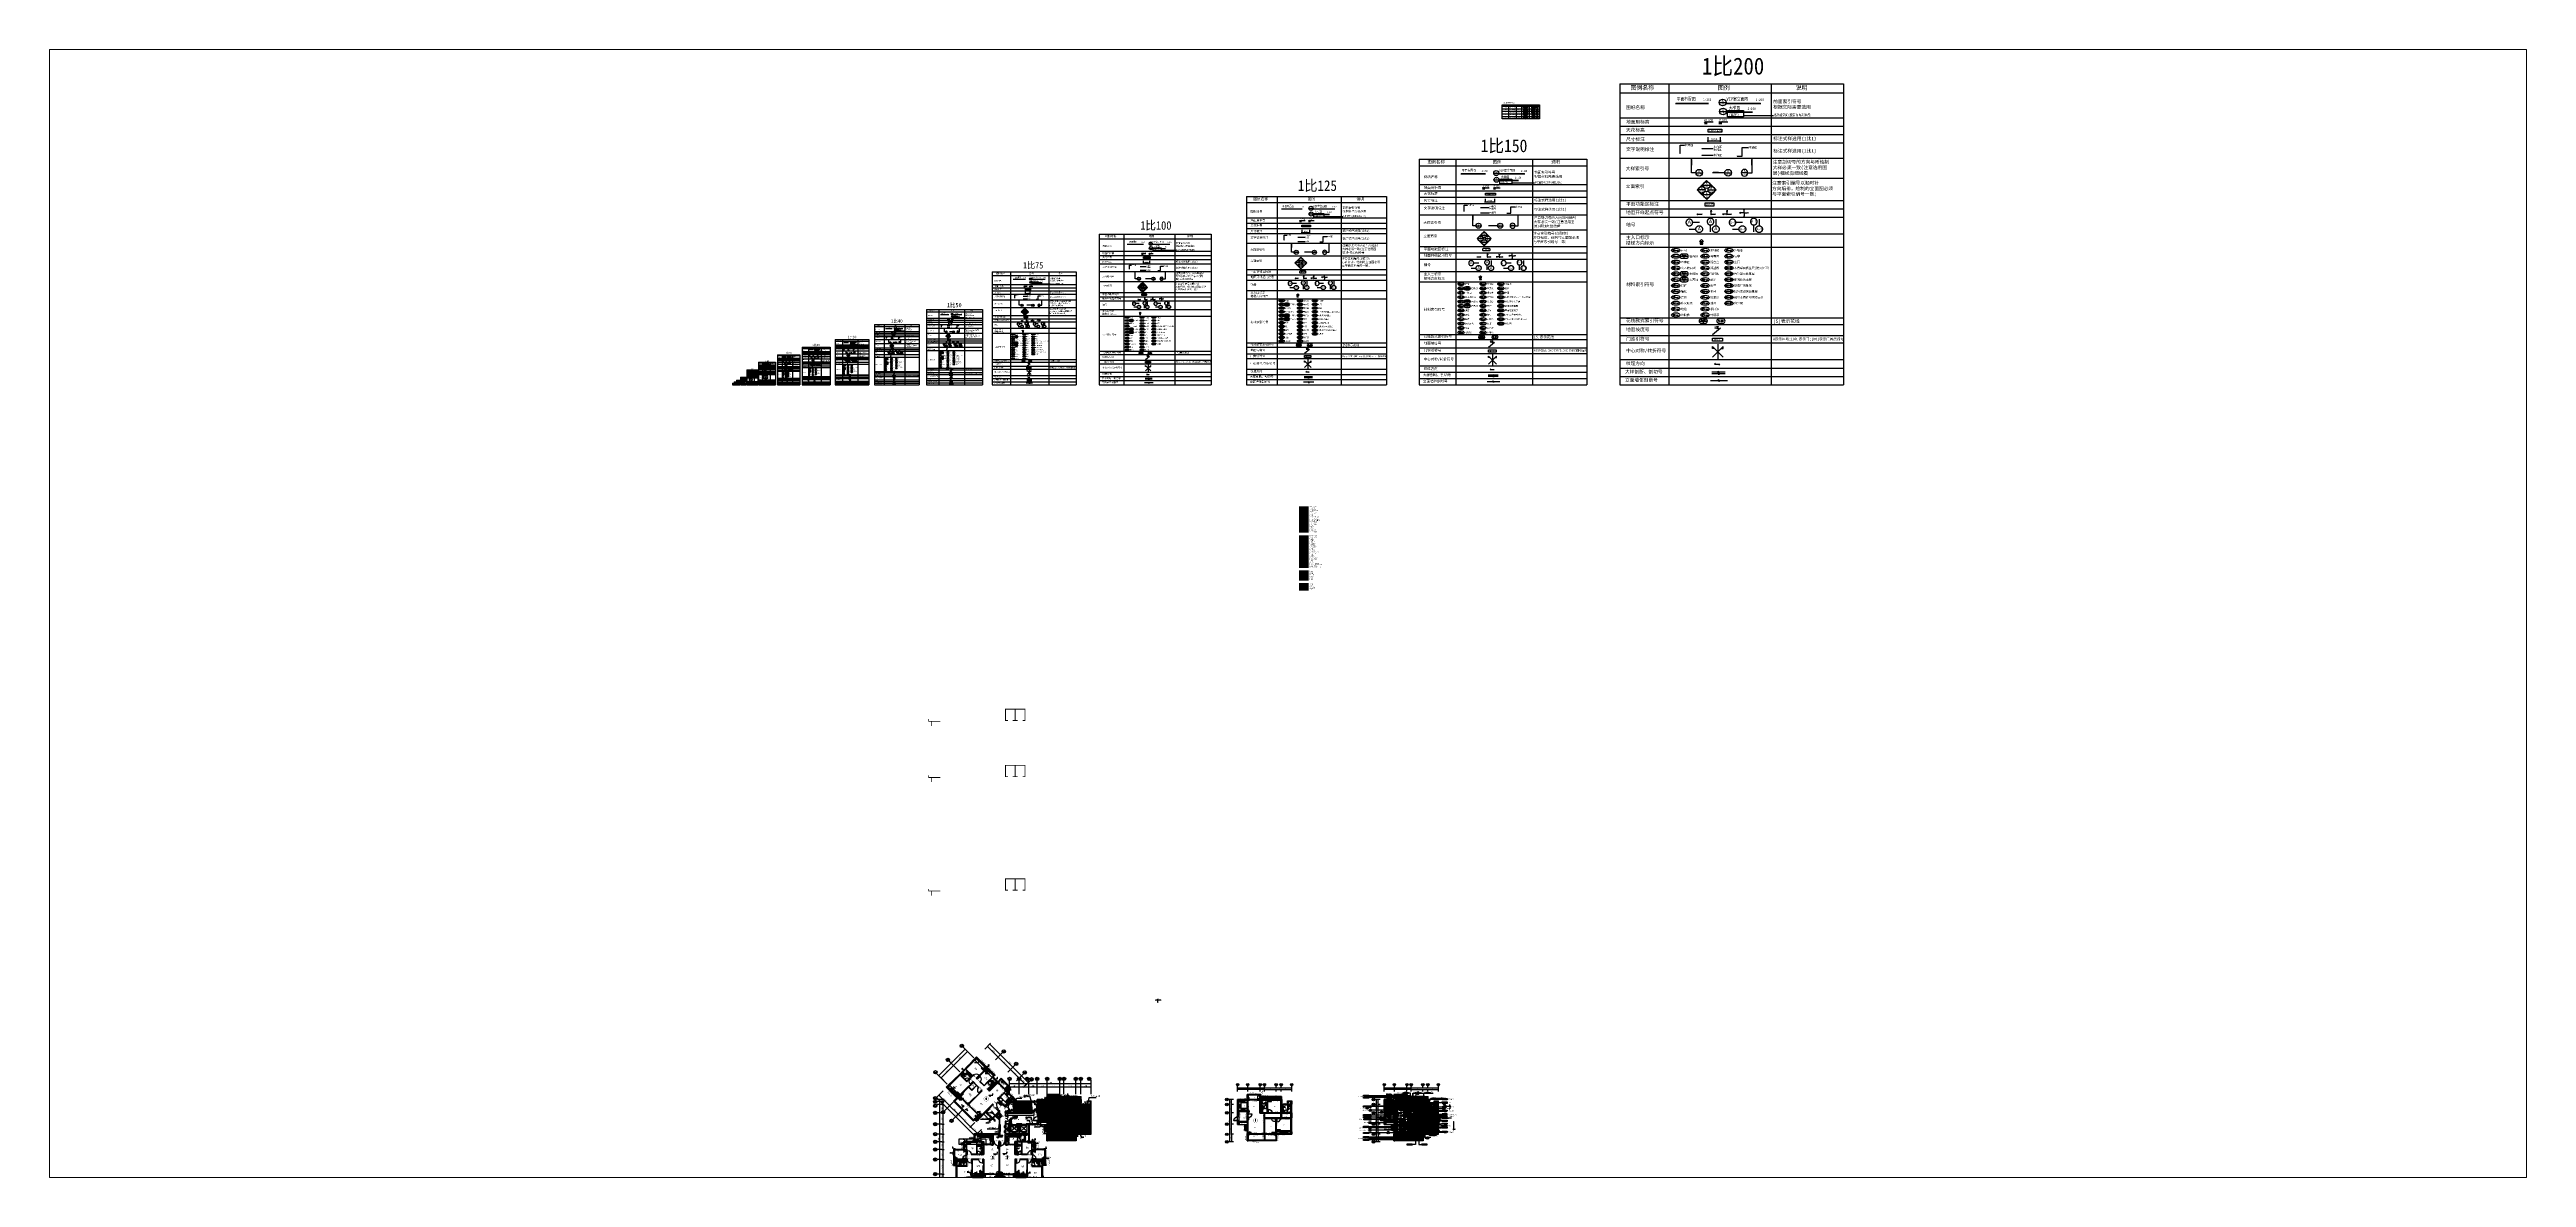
# Paper-space layout '布局2' of a CAD drawing. Header units: millimetres. Extents: x -116 to 373, y -14 to 209.
# The model-space entities are those that its viewports show. They can reach past a viewport. Long polylines and large blocks are cut down to what shows.
import ezdxf
from ezdxf.enums import TextEntityAlignment as Align
from ezdxf.lldxf.tags import DXFTag
from ezdxf.xclip import XClip

# ---------------------------------------------------------------- set-up
doc = ezdxf.new("R2010")
doc.units = ezdxf.units.MM
doc.header["$LTSCALE"] = 800
doc.header["$XCLIPFRAME"] = 0
doc.set_wipeout_variables(frame=1)
for name, pattern in [('2015-04.17 青苹果D户型$0$DASH', [0.35, 0.25, -0.1]), ('BY-3落地2$0$DASH', [0.35, 0.25, -0.1]), ('CENTER2', [1.125, 0.75, -0.125, 0.125, -0.125]), ('DASH', [0.35, 0.25, -0.1]), ('DASHED2', [9.525, 6.35, -3.175]), ('HIDDEN', [0.375, 0.25, -0.125]), ('PHANTOM2', [1.25, 0.625, -0.125, 0.125, -0.125, 0.125, -0.125])]:
    doc.linetypes.add(name, pattern=pattern)
doc.layers.get('DEFPOINTS').update_dxf_attribs({"color": 250})
for name, color, linetype in [('0-FRAME', 165, 'Continuous'), ('12', 3, 'Continuous'), ('13', 3, 'Continuous'), ('1平-家具', 160, 'Continuous'), ('_BEAM', 4, 'DASH'), ('_GS-UT', 7, 'Continuous'), ('_WALL', 6, 'Continuous'), ('_景森-地漏', 7, 'Continuous'), ('_景森-废水立管', 4, 'Continuous'), ('_景森-污水立管', 2, 'Continuous'), ('_景森-消火栓', 12, 'Continuous'), ('_景森-消防立管', 12, 'Continuous'), ('_景森-空调冷凝立管', 116, 'Continuous'), ('_景森-给水立管', 13, 'Continuous'), ('_景森-通气立管', 112, 'Continuous'), ('_景森-雨水立管', 231, 'Continuous'), ('_水', 201, 'Continuous'), ('A-EQPM-ELEC', 3, 'Continuous'), ('AR-NEWWALL-新砌间墙', 4, 'Continuous'), ('AR-TXET-间墙标注', 7, 'Continuous'), ('AXIS', 3, 'Continuous'), ('AXIS_TEXT', 7, 'Continuous'), ('BALCONY', 3, 'Continuous'), ('b景森a-标高', 131, 'Continuous'), ('CC-弱电插座', 2, 'Continuous'), ('CC-弱电插座布线', 2, 'Continuous'), ('CC-插座', 2, 'Continuous'), ('CC-插座定位', 2, 'Continuous'), ('CC-插座布线', 3, 'Continuous'), ('CC-插座标高', 2, 'Continuous'), ('CC-插座辅助家具', 75, 'Continuous'), ('c景森a-厨厕', 14, 'Continuous'), ('c景森a-尺寸细部', 145, 'Continuous'), ('c景森a-车行方向', 246, 'Continuous'), ('D-AC', 10, 'Continuous'), ('D1-墙体', 4, 'Continuous'), ('D2-轮廓', 1, 'Continuous'), ('D3-家具', 7, 'Continuous'), ('D4-尺寸标注', 7, 'Continuous'), ('D5-文字标注', 7, 'Continuous'), ('D6-填充', 75, 'Continuous'), ('DD-EL', 3, 'Continuous'), ('DIM_LEAD', 3, 'Continuous'), ('DS-DIM尺寸', 1, 'Continuous'), ('DS-SEAIR-阳台栏杆', 2, 'Continuous'), ('DS-STAIR-楼梯', 2, 'Continuous'), ('DS-STAIR-窗', 2, 'Continuous'), ('DS-WALL-原建筑墙', 4, 'Continuous'), ('E1-墙体', 4, 'Continuous'), ('E2-天花', 3, 'Continuous'), ('E3-轮廓', 1, 'Continuous'), ('E4-尺寸标注', 7, 'Continuous'), ('E5-文字标注', 7, 'Continuous'), ('E6-填充', 75, 'Continuous'), ('E7-索引', 2, 'Continuous'), ('E8-家具', 7, 'Continuous'), ('EQUIP-插座', 3, 'Continuous'), ('EQUIP-照明', 3, 'Continuous'), ('EVTR', 2, 'Continuous'), ('E立-ELEV6_LSCAPE', 8, 'Continuous'), ('FC-BHTACH1-地坪铺砌', 8, 'Continuous'), ('FC-BHTACH1-地坪铺砌1', 8, 'Continuous'), ('FC-BHTACH1-地坪铺砌文字标注', 7, 'Continuous'), ('FC-TEXT-地坪标注', 7, 'Continuous'), ('FC-地坪铺贴', 8, 'Continuous'), ('FF-CURB-窗帘', 8, 'Continuous'), ('FF-DOOR-P门套', 3, 'Continuous'), ('FF-DOOR-门扇', 2, 'Continuous'), ('FF-FURN1-活动家具', 1, 'Continuous'), ('FF-FURN2-固定不到顶家具', 3, 'Continuous'), ('FF-FURN3-固定到顶家具', 3, 'Continuous'), ('FF-KITCHEN-厨房', 1, 'Continuous'), ('FF-TIXT-平面标注', 7, 'Continuous'), ('FF-UTIL-沐浴趟门', 1, 'Continuous'), ('FF-UTIL-洁具', 1, 'Continuous'), ('FF-完成面', 3, 'Continuous'), ('FF-完成面1', 3, 'Continuous'), ('FUR', 8, 'Continuous'), ('f景森a-房名', 61, 'Continuous'), ('f景森a-符号', 125, 'Continuous'), ('f景森a-辅助线', 126, 'Continuous'), ('JSD图框', 4, 'Continuous'), ('j景森a-金属挂石', 30, 'Continuous'), ('k-看线', 1, 'Continuous'), ('KK-开关', 3, 'Continuous'), ('KK-开关连线', 3, 'Continuous'), ('KK-空调', 8, 'Continuous'), ('KT', 55, 'Continuous'), ('k景森a-看线', 1, 'Continuous'), ('k景森a-空调', 15, 'Continuous'), ('l景森a-栏杆', 54, 'Continuous'), ('l楼电梯', 53, 'Continuous'), ('m景森a-门窗', 2, 'Continuous'), ('m景森a-门窗编号', 51, 'Continuous'), ('P-燃气-PIPE', 6, 'GAS-P'), ('PUB_DIM', 3, 'Continuous'), ('PUB_TEXT', 7, 'Continuous'), ('q墙', 4, 'Continuous'), ('R-燃气设备', 3, 'Continuous'), ('RC-BEAM-天花梁', 75, 'Continuous'), ('RC-DIM1-造型尺寸', 7, 'Continuous'), ('RC-DIM2-灯具尺寸', 7, 'Continuous'), ('RC-FIXTURE-天花造型', 1, 'Continuous'), ('RC-LIGHT-灯具', 2, 'Continuous'), ('RC-天花标高', 7, 'Continuous'), ('RE-TEXT-地面铺贴剖面索引', 2, 'Continuous'), ('RE-TEXT-天花剖面索引', 2, 'Continuous'), ('RE-TEXT-索引标注', 7, 'Continuous'), ('S-消防-附件', 1, 'Continuous'), ('S20-结构参照_板_大3座四~十层平面图_SEN14FZ8_设计区$0$HATCH', 251, 'Continuous'), ('SS-地漏', 2, 'Continuous'), ('SS-排水', 1, 'Continuous'), ('SS-水管', 2, 'Continuous'), ('SS-水路布线', 1, 'Continuous'), ('SS-给水定位', 7, 'Continuous'), ('SS-给水辅助家具', 75, 'Continuous'), ('STAIR', 2, 'Continuous'), ('s景森a-索引', 123, 'Continuous'), ('TEL_TEXT', 7, 'Continuous'), ('TEXT', 7, 'Continuous'), ('t景森a-砼', 6, 'Continuous'), ('VALVE_废水', 7, 'Continuous'), ('WALL', 4, 'Continuous'), ('WINDOW', 2, 'Continuous'), ('强电插座', 8, 'Continuous'), ('暖通意见', 90, 'Continuous'), ('水管', 1, 'Continuous'), ('电位开关', 7, 'Continuous'), ('电气提资', 1, 'Continuous'), ('留孔', 1, 'Continuous'), ('结构-墙柱', 7, 'Continuous')]:
    doc.layers.add(name, color=color, linetype=linetype)
for name, color, linetype, lineweight in [('A-FLOR-CKWA', 142, 'Continuous', 9), ('A-FLOR-HVAC', 146, 'Continuous', 9), ('A-FLOR-PIPE', 140, 'Continuous', 9), ('S20-结构参照_板_大3座四~十层平面图_SEN14FZ8_设计区$0$THIN', 3, 'Continuous', 20), ('家具', 8, 'Continuous', 9)]:
    doc.layers.add(name, color=color, linetype=linetype, lineweight=lineweight)
doc.styles.add('-黑体', font='simhei.ttf', dxfattribs={"width": 0.9})
doc.styles.add('2015-04_17_青苹果D户型$0$_TCH_L', font='complex_.ttf', dxfattribs={"bigfont": 'GBCBIG'})
doc.styles.add('_HZTXT1', font='simhei.ttf', dxfattribs={"width": 0.8})
doc.styles.add('_ROMANC', font='romanc__.ttf', dxfattribs={"width": 0.75})
doc.styles.add('_TCH_AXIS', font='COMPLEX', dxfattribs={"width": 0.8, "bigfont": 'HZTXT'})
doc.styles.add('_TCH_DIM', font='TXT', dxfattribs={"width": 0.65, "bigfont": 'HZTXT'})
doc.styles.add('_TCH_DIM_T3', font='SIMPLEX', dxfattribs={"width": 0.705882, "bigfont": 'GBCBIG'})
doc.styles.add('_TCH_LABEL', font='COMPLEX', dxfattribs={"bigfont": 'GBCBIG'})
doc.styles.add('_TEL_DIM', font='SIMPLEX', dxfattribs={"width": 0.8, "height": 3.5, "bigfont": 'HZTXT'})
doc.styles.add('COMPLEX', font='COMPLEX')
doc.styles.add('DIM_FONT', font='simplex_.ttf', dxfattribs={"width": 0.7, "bigfont": 'GBCBIG'})
doc.styles.add('DRAWING_NAME', font='simhei.ttf', dxfattribs={"width": 0.8})
doc.styles.add('HAN', font='romans', dxfattribs={"bigfont": 'hzdx.shx'})
doc.styles.add('HZDX', font='isocp3.shx', dxfattribs={"width": 0.8, "bigfont": 'hzdx.shx'})
doc.styles.add('HZTXT', font='txt-y.shx', dxfattribs={"width": 0.65, "bigfont": 'hztxt.shx'})
doc.styles.add('ISO', font='ISOCP.shx', dxfattribs={"width": 0.75})
doc.styles.add('JSZY-SongTi', font='', dxfattribs={"width": 0.8})
doc.styles.add('LINEDRAW', font='txt.shx', dxfattribs={"width": 0.7, "bigfont": '1.shx'})
doc.styles.get("Standard").update_dxf_attribs({"font": 'arial.ttf'})
doc.styles.add('STYLE5', font='dutchi.ttf')
doc.styles.add('TSSD_REIN_T3', font='TSSDENG', dxfattribs={"width": 0.7, "bigfont": 'HZTXT'})
doc.styles.add('TXT', font='txt.shx')
doc.styles.add('宋-ZY', font='')
doc.styles.add('宋-图框', font='', dxfattribs={"width": 0.7})
doc.styles.add('宋体', font='')
doc.styles.add('景森-黑体', font='')
doc.styles.add('景森尺寸字体', font='景森细字型.SHX', dxfattribs={"width": 0.7, "bigfont": '景森汉字.shx'})
doc.styles.add('景森细字体', font='景森细字型.SHX', dxfattribs={"width": 0.85, "bigfont": '景森汉字.shx'})
doc.styles.add('样式_1', font='', dxfattribs={"height": 200})
doc.styles.add('繁线体', font='simhei.ttf')
doc.styles.add('黑体', font='simhei.ttf', dxfattribs={"width": 0.8})
doc.styles.get('JSZY-SongTi').set_extended_font_data('SimSun')
doc.styles.get('宋-ZY').set_extended_font_data('SimSun')
doc.styles.get('宋-图框').set_extended_font_data('SimSun')
doc.styles.get('宋体').set_extended_font_data('SimSun')
doc.styles.get('景森-黑体').set_extended_font_data('Microsoft YaHei')
doc.styles.get('样式_1').set_extended_font_data('STXihei')
doc.linetypes.add('GAS-P', pattern='A,3,-0.15,["GAS",JSZY-SongTi,S=0.24,R=0,X=0,Y=-0.12],-0.635', length=3.785)
tags = doc.linetypes.add('HIDDEN2', pattern=[0.1875, 0.125, -0.0625]).pattern_tags.tags
tags[6:7] = [DXFTag(74, 4), DXFTag(75, 0), DXFTag(340, '0'), DXFTag(46, 1.0), DXFTag(50, 0.0), DXFTag(44, 0.0), DXFTag(45, 0.0)]
tags[4:5] = [DXFTag(74, 4), DXFTag(75, 0), DXFTag(340, '0'), DXFTag(46, 1.0), DXFTag(50, 0.0), DXFTag(44, 0.0), DXFTag(45, 0.0)]
doc.dimstyles.new('1比1', dxfattribs={"dimtxt": 2.5, "dimasz": 1, "dimexe": 1, "dimexo": 1.5, "dimgap": 0.5, "dimtad": 1, "dimdec": 0, "dimzin": 0, "dimdsep": 46, "dimtxsty": '宋-ZY', "dimblk": 'ARCHTICK', "dimcen": 0.09, "dimdle": 1, "dimclrd": 8, "dimclre": 8, "dimclrt": 2, "dimadec": 0, "dimazin": 0, "dimtfac": 1, "dimtdec": 0, "dimtix": 1, "dimtmove": 2, "dimatfit": 3, "dimldrblk": 'DOT', "dimfxl": 1, "dimtolj": 1, "dimtzin": 0, "dimlwd": -1, "dimlwe": -1, "dimarcsym": 0})
doc.dimstyles.new('1比10', dxfattribs={"dimscale": 10, "dimtxt": 2.5, "dimasz": 1, "dimexe": 1, "dimexo": 1.5, "dimgap": 0.5, "dimtad": 1, "dimdec": 0, "dimzin": 0, "dimdsep": 46, "dimtxsty": '宋-ZY', "dimblk": 'ARCHTICK', "dimcen": 0.09, "dimdle": 1, "dimclrd": 8, "dimclre": 8, "dimclrt": 2, "dimadec": 0, "dimazin": 0, "dimtfac": 1, "dimtdec": 0, "dimtix": 1, "dimtmove": 2, "dimatfit": 3, "dimldrblk": 'DOT', "dimfxl": 1, "dimtolj": 1, "dimtzin": 0, "dimlwd": -1, "dimlwe": -1, "dimarcsym": 0})
doc.dimstyles.new('1比100', dxfattribs={"dimscale": 100, "dimtxt": 2.5, "dimasz": 1, "dimexe": 1, "dimexo": 1.5, "dimgap": 0.5, "dimtad": 1, "dimdec": 0, "dimzin": 0, "dimdsep": 46, "dimtxsty": '宋-ZY', "dimblk": 'ARCHTICK', "dimcen": 0.09, "dimdle": 1, "dimclrd": 8, "dimclre": 8, "dimclrt": 2, "dimadec": 0, "dimazin": 0, "dimtfac": 1, "dimtdec": 0, "dimtix": 1, "dimtmove": 2, "dimatfit": 3, "dimldrblk": 'DOT', "dimfxl": 1, "dimtolj": 1, "dimtzin": 0, "dimlwd": -1, "dimlwe": -1, "dimarcsym": 0})
doc.dimstyles.new('1比125', dxfattribs={"dimscale": 125, "dimtxt": 2.5, "dimasz": 1, "dimexe": 1, "dimexo": 1.5, "dimgap": 0.5, "dimtad": 1, "dimdec": 0, "dimzin": 0, "dimdsep": 46, "dimtxsty": 'Standard', "dimblk": 'ARCHTICK', "dimcen": 0.09, "dimdle": 1, "dimclrd": 8, "dimclre": 8, "dimclrt": 2, "dimadec": 0, "dimazin": 0, "dimtfac": 1, "dimtdec": 0, "dimtix": 1, "dimtmove": 2, "dimatfit": 3, "dimldrblk": 'DOT', "dimfxl": 1, "dimtolj": 1, "dimtzin": 0, "dimlwd": -1, "dimlwe": -1, "dimarcsym": 0})
doc.dimstyles.new('1比15', dxfattribs={"dimscale": 15, "dimtxt": 2.5, "dimasz": 1, "dimexe": 1, "dimexo": 1.5, "dimgap": 0.5, "dimtad": 1, "dimdec": 0, "dimzin": 0, "dimdsep": 46, "dimtxsty": '宋-ZY', "dimblk": 'ARCHTICK', "dimcen": 0.09, "dimdle": 1, "dimclrd": 8, "dimclre": 8, "dimclrt": 2, "dimadec": 0, "dimazin": 0, "dimtfac": 1, "dimtdec": 0, "dimtix": 1, "dimtmove": 2, "dimatfit": 3, "dimldrblk": 'DOT', "dimfxl": 1, "dimtolj": 1, "dimtzin": 0, "dimlwd": -1, "dimlwe": -1, "dimarcsym": 0})
doc.dimstyles.new('1比150', dxfattribs={"dimscale": 150, "dimtxt": 2.5, "dimasz": 1, "dimexe": 1, "dimexo": 1.5, "dimgap": 0.5, "dimtad": 1, "dimdec": 0, "dimzin": 0, "dimdsep": 46, "dimtxsty": 'Standard', "dimblk": 'ARCHTICK', "dimcen": 0.09, "dimdle": 1, "dimclrd": 8, "dimclre": 8, "dimclrt": 2, "dimadec": 0, "dimazin": 0, "dimtfac": 1, "dimtdec": 0, "dimtix": 1, "dimtmove": 2, "dimatfit": 3, "dimldrblk": 'DOT', "dimfxl": 1, "dimtolj": 1, "dimtzin": 0, "dimlwd": -1, "dimlwe": -1, "dimarcsym": 0})
doc.dimstyles.new('1比2', dxfattribs={"dimscale": 2, "dimtxt": 2.5, "dimasz": 1, "dimexe": 1, "dimexo": 1.5, "dimgap": 0.5, "dimtad": 1, "dimdec": 0, "dimzin": 0, "dimdsep": 46, "dimtxsty": '宋-ZY', "dimblk": 'ARCHTICK', "dimcen": 0.09, "dimdle": 1, "dimclrd": 8, "dimclre": 8, "dimclrt": 2, "dimadec": 0, "dimazin": 0, "dimtfac": 1, "dimtdec": 0, "dimtix": 1, "dimtmove": 2, "dimatfit": 3, "dimldrblk": 'DOT', "dimfxl": 1, "dimtolj": 1, "dimtzin": 0, "dimlwd": -1, "dimlwe": -1, "dimarcsym": 0})
doc.dimstyles.new('1比20', dxfattribs={"dimscale": 20, "dimtxt": 2.5, "dimasz": 1, "dimexe": 1, "dimexo": 1.5, "dimgap": 0.5, "dimtad": 1, "dimdec": 0, "dimzin": 0, "dimdsep": 46, "dimtxsty": '宋-ZY', "dimblk": 'ARCHTICK', "dimcen": 0.09, "dimdle": 1, "dimclrd": 8, "dimclre": 8, "dimclrt": 2, "dimadec": 0, "dimazin": 0, "dimtfac": 1, "dimtdec": 0, "dimtix": 1, "dimtmove": 2, "dimatfit": 3, "dimldrblk": 'DOT', "dimfxl": 1, "dimtolj": 1, "dimtzin": 0, "dimlwd": -1, "dimlwe": -1, "dimarcsym": 0})
doc.dimstyles.new('1比200', dxfattribs={"dimscale": 200, "dimtxt": 2.5, "dimasz": 1, "dimexe": 1, "dimexo": 1.5, "dimgap": 0.5, "dimtad": 1, "dimdec": 0, "dimzin": 0, "dimdsep": 46, "dimtxsty": 'Standard', "dimblk": 'ARCHTICK', "dimcen": 0.09, "dimdle": 1, "dimclrd": 8, "dimclre": 8, "dimclrt": 2, "dimadec": 0, "dimazin": 0, "dimtfac": 1, "dimtdec": 0, "dimtix": 1, "dimtmove": 2, "dimatfit": 3, "dimldrblk": 'DOT', "dimfxl": 1, "dimtolj": 1, "dimtzin": 0, "dimlwd": -1, "dimlwe": -1, "dimarcsym": 0})
doc.dimstyles.new('1比25', dxfattribs={"dimscale": 25, "dimtxt": 2.5, "dimasz": 1, "dimexe": 1, "dimexo": 1.5, "dimgap": 0.5, "dimtad": 1, "dimdec": 0, "dimzin": 0, "dimdsep": 46, "dimtxsty": 'Standard', "dimblk": 'ARCHTICK', "dimcen": 0.09, "dimdle": 1, "dimclrd": 8, "dimclre": 8, "dimclrt": 2, "dimadec": 0, "dimazin": 0, "dimtfac": 1, "dimtdec": 0, "dimtix": 1, "dimtmove": 2, "dimatfit": 3, "dimldrblk": 'DOT', "dimfxl": 1, "dimtolj": 1, "dimtzin": 0, "dimlwd": -1, "dimlwe": -1, "dimarcsym": 0})
doc.dimstyles.new('1比3', dxfattribs={"dimscale": 3, "dimtxt": 2.5, "dimasz": 1, "dimexe": 1, "dimexo": 1.5, "dimgap": 0.5, "dimtad": 1, "dimdec": 0, "dimzin": 0, "dimdsep": 46, "dimtxsty": '宋-ZY', "dimblk": 'ARCHTICK', "dimcen": 0.09, "dimdle": 1, "dimclrd": 8, "dimclre": 8, "dimclrt": 2, "dimadec": 0, "dimazin": 0, "dimtfac": 1, "dimtdec": 0, "dimtix": 1, "dimtmove": 2, "dimatfit": 3, "dimldrblk": 'DOT', "dimfxl": 1, "dimtolj": 1, "dimtzin": 0, "dimlwd": -1, "dimlwe": -1, "dimarcsym": 0})
doc.dimstyles.new('1比30', dxfattribs={"dimscale": 30, "dimtxt": 2.5, "dimasz": 1, "dimexe": 1, "dimexo": 1.5, "dimgap": 0.5, "dimtad": 1, "dimdec": 0, "dimzin": 0, "dimdsep": 46, "dimtxsty": '宋-ZY', "dimblk": 'ARCHTICK', "dimcen": 0.09, "dimdle": 1, "dimclrd": 8, "dimclre": 8, "dimclrt": 2, "dimadec": 0, "dimazin": 0, "dimtfac": 1, "dimtdec": 0, "dimtix": 1, "dimtmove": 2, "dimatfit": 3, "dimldrblk": 'DOT', "dimfxl": 1, "dimtolj": 1, "dimtzin": 0, "dimlwd": -1, "dimlwe": -1, "dimarcsym": 0})
doc.dimstyles.new('1比40', dxfattribs={"dimscale": 40, "dimtxt": 2.5, "dimasz": 1, "dimexe": 1, "dimexo": 1.5, "dimgap": 0.5, "dimtad": 1, "dimdec": 0, "dimzin": 0, "dimdsep": 46, "dimtxsty": '宋-ZY', "dimblk": 'ARCHTICK', "dimcen": 0.09, "dimdle": 1, "dimclrd": 8, "dimclre": 8, "dimclrt": 2, "dimadec": 0, "dimazin": 0, "dimtfac": 1, "dimtdec": 0, "dimtix": 1, "dimtmove": 2, "dimatfit": 3, "dimldrblk": 'DOT', "dimfxl": 1, "dimtolj": 1, "dimtzin": 0, "dimlwd": -1, "dimlwe": -1, "dimarcsym": 0})
doc.dimstyles.new('1比5', dxfattribs={"dimscale": 5, "dimtxt": 2.5, "dimasz": 1, "dimexe": 1, "dimexo": 1.5, "dimgap": 0.5, "dimtad": 1, "dimdec": 0, "dimzin": 0, "dimdsep": 46, "dimtxsty": '宋-ZY', "dimblk": 'ARCHTICK', "dimcen": 0.09, "dimdle": 1, "dimclrd": 8, "dimclre": 8, "dimclrt": 2, "dimadec": 0, "dimazin": 0, "dimtfac": 1, "dimtdec": 0, "dimtix": 1, "dimtmove": 2, "dimatfit": 3, "dimldrblk": 'DOT', "dimfxl": 1, "dimtolj": 1, "dimtzin": 0, "dimlwd": -1, "dimlwe": -1, "dimarcsym": 0})
doc.dimstyles.new('1比50', dxfattribs={"dimscale": 50, "dimtxt": 2.5, "dimasz": 1, "dimexe": 1, "dimexo": 1.5, "dimgap": 0.5, "dimtad": 1, "dimdec": 0, "dimzin": 0, "dimdsep": 46, "dimtxsty": '宋-图框', "dimblk": 'ARCHTICK', "dimcen": 0.09, "dimdle": 1, "dimclrd": 8, "dimclre": 8, "dimclrt": 2, "dimadec": 0, "dimazin": 0, "dimtfac": 1, "dimtdec": 0, "dimtix": 1, "dimtmove": 2, "dimatfit": 3, "dimldrblk": 'DOT', "dimfxl": 1, "dimtolj": 1, "dimtzin": 0, "dimlwd": -1, "dimlwe": -1, "dimarcsym": 0})
doc.dimstyles.new('1比75', dxfattribs={"dimscale": 75, "dimtxt": 2.5, "dimasz": 1, "dimexe": 1, "dimexo": 1.5, "dimgap": 0.5, "dimtad": 1, "dimdec": 0, "dimzin": 0, "dimdsep": 46, "dimtxsty": '宋-图框', "dimblk": 'ARCHTICK', "dimcen": 0.09, "dimdle": 1, "dimclrd": 8, "dimclre": 8, "dimclrt": 2, "dimadec": 0, "dimazin": 0, "dimtfac": 1, "dimtdec": 0, "dimtix": 1, "dimtmove": 2, "dimatfit": 3, "dimldrblk": 'DOT', "dimfxl": 1, "dimtolj": 1, "dimtzin": 0, "dimlwd": -1, "dimlwe": -1, "dimarcsym": 0})
doc.dimstyles.new('1：10', dxfattribs={"dimscale": 10, "dimtxt": 3.5, "dimasz": 1.5, "dimexe": 1.5, "dimexo": 1.5, "dimgap": 1.5, "dimtad": 1, "dimdec": 0, "dimzin": 0, "dimdsep": 46, "dimtxsty": 'Standard', "dimblk": 'ARCHTICK', "dimcen": 0, "dimdle": 1.5, "dimclrd": 8, "dimclre": 8, "dimclrt": 7, "dimadec": 0, "dimazin": 0, "dimtfac": 1, "dimtdec": 0, "dimtmove": 2, "dimatfit": 3, "dimldrblk": 'DOT', "dimfxl": 1, "dimtolj": 1, "dimtzin": 0, "dimarcsym": 0})
doc.dimstyles.new('_TCH_ARCH&&100', dxfattribs={"dimtxt": 300, "dimasz": 120, "dimexe": 250, "dimexo": 0, "dimgap": 100, "dimtad": 1, "dimdec": 0, "dimzin": 0, "dimdsep": 46, "dimtxsty": 'TSSD_REIN_T3', "dimblk": 'DOT', "dimcen": 0.09, "dimclrt": 7, "dimazin": 2, "dimtfac": 1, "dimtdec": 0, "dimtix": 1, "dimtmove": 2, "dimatfit": 3, "dimtolj": 1, "dimtzin": 0, "dimarcsym": 0})
doc.dimstyles.new('_TCH_ARROW&&100', dxfattribs={"dimtxt": 297.5, "dimasz": 200, "dimexe": 250, "dimexo": 300, "dimgap": 126.25, "dimtad": 1, "dimdec": 0, "dimzin": 0, "dimdsep": 46, "dimtxsty": '_TCH_DIM_T3', "dimcen": 0.09, "dimclrt": 7, "dimazin": 2, "dimtfac": 1, "dimtdec": 0, "dimtix": 1, "dimtmove": 2, "dimatfit": 3, "dimfxl": 100, "dimtolj": 1, "dimtzin": 0, "dimarcsym": 0})
pattern_1 = [(42.10599, (312589.42, 28446.74), (-75.319936, 66.81705), []), (42.10599, (312589.2, 28494.23), (-75.319936, 66.81705), [])]
pattern_2 = [(42.10599, (312589.42, 27830.62), (-75.319936, 66.81705), []), (42.10599, (312589.2, 27878.11), (-75.319936, 66.81705), [])]
pattern_3 = [(42.10599, (312589.42, 27248.05), (-75.319936, 66.81705), []), (42.10599, (312589.2, 27295.54), (-75.319936, 66.81705), [])]
pattern_4 = [(45, (33018.542, -181704.29), (-26.516504, 26.516504), [])]
pattern_5 = [(0, (42329.72, -183574.29), (0, 125), []), (45, (42329.72, -183574.3), (-250, 250), [176.7767, -353.5538])]
pattern_6 = [(37.5, (-7150.803, -143136.554), (-0.818914, 25.04871), [0, -19.76, 0, -22.1, 0, -21.125]), (7.5, (-7150.803, -143136.554), (23.0071, 36.6879), [0, -10.66, 0, -17.81, 0, -6.825]), (327.5, (-7166.793, -143136.554), (40.483844, 0.07357), [0, -6.5, 0, -23.4, 0, -30.55]), (317.5, (-7166.793, -143136.554), (39.07965, 11.40978), [0, -3.25, 0, -15.34, 0, -17.55])]

# ---------------------------------------------------------------- blocks, each defined once
blk = doc.blocks.new('MH3.5')
at = {"color": 2}
blk.add_lwpolyline([(12, -1.8), (0, -1.8), (0, 1.8), (12, 1.8)], close=True, dxfattribs=at)
at = {"color": 4, "ltscale": 2, "style": 'HZDX', "width": 0.8}
blk.add_attdef('CH+2.400', text='', height=2.64, dxfattribs=at).set_placement((5.8, 0), align=Align.MIDDLE_CENTER)
blk = doc.blocks.new('CH+-')
at = {"color": 2}
blk.add_lwpolyline([(16.1, -1.8), (0, -1.8), (0, 1.7), (16.1, 1.7)], close=True, dxfattribs=at)
at = {"color": 4, "ltscale": 2, "width": 0.7}
blk.add_attdef('CH+2.400', text='', height=3.5, dxfattribs=at).set_placement((8.2, 0), align=Align.MIDDLE_CENTER)
blk = doc.blocks.new('_ArchTick')
at = {"color": 0, "linetype": 'ByBlock', "const_width": 0.15}
blk.add_lwpolyline([(-0.5, -0.5), (0.5, 0.5)], dxfattribs=at)
blk = doc.blocks.new('_Dot')
at = {"color": 0, "linetype": 'ByBlock', "lineweight": -2}
blk.add_line((-0.5, 0), (-1, 0), dxfattribs=at)
at = {"color": 0, "linetype": 'ByBlock', "const_width": 0.5}
blk.add_lwpolyline([(-0.25, 0, 1), (0.25, 0, 1)], format="xyb", close=True, dxfattribs=at)
blk = doc.blocks.new('*D37')
at = {"color": 8, "transparency": 16777216}
for p, q in [((-165086, 35719), (-165069, 35719)), ((-165085, 35724), (-165085, 35718)), ((-165070, 35724), (-165070, 35718))]:
    blk.add_line(p, q, dxfattribs=at)
at = {"layer": 'DEFPOINTS', "color": 0, "transparency": 16777216}
for p in [(-165085, 35725), (-165070, 35725), (-165070, 35719)]:
    blk.add_point(p, dxfattribs=at)
at = {"color": 8, "transparency": 16777216, "rotation": 180}
blk.add_blockref('_ArchTick', (-165085, 35719), dxfattribs=at)
at = {"color": 8, "transparency": 16777216}
blk.add_blockref('_ArchTick', (-165070, 35719), dxfattribs=at)
at = {"color": 2, "transparency": 16777216, "insert": (-165078, 35721), "char_height": 2.5, "attachment_point": 5}
blk.add_mtext('\\A1;15', dxfattribs=at)
blk = doc.blocks.new('MARK-IN')
for p, q in [((-120, -123), (0, 0)), ((0, 0), (120, -123)), ((-120, -123), (120, -123)), ((-83, -235), (83, -171))]:
    blk.add_line(p, q)
for points in [[(83, -171), (83, -156), (-83, -156), (-83, -171)], [(83, -250), (83, -235), (-83, -235), (-83, -250)], [(83, -289), (83, -273), (-83, -273), (-83, -289)]]:
    blk.add_lwpolyline(points, close=True)
blk = doc.blocks.new('A$C4FBA2034')
at = {"color": 4, "style": '黑体', "width": 0.8}
blk.add_attdef('平面布置图', text='', height=4, dxfattribs=at).set_placement((23.6, 1.2), align=Align.RIGHT)
blk.add_attdef('1:1', (32.7, 0.8), '', height=3, dxfattribs=at)
blk = doc.blocks.new('CCPP')
h = blk.add_hatch(color=2)
h.paths.add_polyline_path([(-0.3, -3.5), (0.3, -3.5), (0, -5)])
edge = h.paths.add_edge_path()
edge.add_ellipse((0, 0), major_axis=(0.31, 0.31), ratio=1, start_angle=45, end_angle=225, ccw=False)
edge.add_ellipse((0, 0), major_axis=(0.31, 0.31), ratio=1, start_angle=225, end_angle=405, ccw=False)
h.paths.add_polyline_path([(-5.3, 0), (-3.8, 0.3), (-3.8, -0.3)])
at = {"color": 2}
for p, q in [((-5.3, 0), (-3.8, 0.3)), ((-3.8, -0.3), (-5.3, 0)), ((-3.8, 0.3), (-3.8, -0.3)), ((0, 0), (-3.8, 0)), ((0, 0), (0, -3.5)), ((-0.3, -3.5), (0.3, -3.5)), ((0, -5), (-0.3, -3.5)), ((0.3, -3.5), (0, -5))]:
    blk.add_line(p, q, dxfattribs=at)
at = {"color": 2, "extrusion": (0, 0, -1)}
blk.add_ellipse((0, 0), major_axis=(-0.31, 0.31), ratio=1, start_param=4.712389, end_param=10.995574, dxfattribs=at)
blk = doc.blocks.new('KKXXFF1')
h = blk.add_hatch(color=2)
h.paths.add_polyline_path([(5.3, 0), (3.8, 0.3), (3.8, -0.3)])
edge = h.paths.add_edge_path()
edge.add_ellipse((0, 0), major_axis=(0.31, -0.31), ratio=1, start_angle=45, end_angle=90)
edge.add_ellipse((0, 0), major_axis=(0.31, -0.31), ratio=1, start_angle=-270, end_angle=45)
at = {"color": 2}
for p, q in [((0, 0), (3.8, 0)), ((3.8, 0.3), (5.3, 0)), ((3.8, -0.3), (3.8, 0.3)), ((5.3, 0), (3.8, -0.3))]:
    blk.add_line(p, q, dxfattribs=at)
at = {"color": 2, "extrusion": (0, 0, -1)}
blk.add_ellipse((0, 0), major_axis=(0.31, -0.31), ratio=1, start_param=4.712389, end_param=10.995574, dxfattribs=at)
blk = doc.blocks.new('KKXXFF3')
h = blk.add_hatch(color=2)
edge = h.paths.add_edge_path()
edge.add_ellipse((0, 0), major_axis=(0.31, -0.31), ratio=1, start_angle=0, end_angle=360, ccw=False)
h.paths.add_polyline_path([(0.3, 3.5), (-0.3, 3.5), (0, 5)])
h.paths.add_polyline_path([(5.3, 0), (3.8, -0.3), (3.8, 0.3)])
h.paths.add_polyline_path([(-5.3, 0), (-3.8, -0.3), (-3.8, 0.3)])
at = {"color": 2}
for p, q in [((-3.8, 0.3), (-5.3, 0)), ((-3.8, -0.3), (-3.8, 0.3)), ((0, 0), (-3.8, 0)), ((-0.3, 3.5), (0, 5)), ((0.3, 3.5), (-0.3, 3.5)), ((0, 5), (0.3, 3.5)), ((0, 0), (0, 3.5)), ((0, 0), (3.8, 0)), ((3.8, 0.3), (5.3, 0)), ((3.8, -0.3), (3.8, 0.3)), ((-5.3, 0), (-3.8, -0.3)), ((5.3, 0), (3.8, -0.3))]:
    blk.add_line(p, q, dxfattribs=at)
at = {"color": 2, "extrusion": (0, 0, -1)}
blk.add_ellipse((0, 0), major_axis=(0.31, -0.31), ratio=1, start_param=4.712389, end_param=10.995574, dxfattribs=at)
blk = doc.blocks.new('KKXXFF4')
h = blk.add_hatch(color=2)
edge = h.paths.add_edge_path()
edge.add_ellipse((0, 0), major_axis=(0.31, -0.31), ratio=1, start_angle=0, end_angle=360, ccw=False)
h.paths.add_polyline_path([(5.3, 0), (3.8, -0.3), (3.8, 0.3)])
h.paths.add_polyline_path([(0, 5), (0.3, 3.5), (-0.3, 3.5)])
h.paths.add_polyline_path([(0.3, -3.5), (-0.3, -3.5), (0, -5)])
h.paths.add_polyline_path([(-5.3, 0), (-3.8, -0.3), (-3.8, 0.3)])
at = {"color": 2}
for p, q in [((-3.8, 0.3), (-5.3, 0)), ((-3.8, -0.3), (-3.8, 0.3)), ((0, 0), (-3.8, 0)), ((-0.3, 3.5), (0, 5)), ((0.3, 3.5), (-0.3, 3.5)), ((0, 5), (0.3, 3.5)), ((0, 0), (0, 3.5)), ((0, 0), (3.8, 0)), ((3.8, 0.3), (5.3, 0)), ((3.8, -0.3), (3.8, 0.3)), ((-5.3, 0), (-3.8, -0.3)), ((-0.3, -3.5), (0, -5)), ((0.3, -3.5), (-0.3, -3.5)), ((0, 0), (0, -3.5)), ((0, -5), (0.3, -3.5)), ((5.3, 0), (3.8, -0.3))]:
    blk.add_line(p, q, dxfattribs=at)
at = {"color": 2, "extrusion": (0, 0, -1)}
blk.add_ellipse((0, 0), major_axis=(0.31, -0.31), ratio=1, start_param=4.712389, end_param=10.995574, dxfattribs=at)
blk = doc.blocks.new('A$C64543D7B')
at = {"color": 2}
blk.add_line((0.1, 4), (8.1, 4), dxfattribs=at)
blk.add_circle((4.1, 4), 4, dxfattribs=at)
at = {"color": 6, "style": '黑体'}
blk.add_attdef('方向', text='', height=2.74, dxfattribs=at).set_placement((4, 5.8), align=Align.MIDDLE_CENTER)
at = {"color": 6, "style": 'HZDX', "width": 0.5}
blk.add_attdef('图号', text='', height=2.47, dxfattribs=at).set_placement((4, 2.3), align=Align.MIDDLE_CENTER)
blk = doc.blocks.new('SS111')
h = blk.add_hatch(color=2)
h.paths.add_polyline_path([(-2.8, 6.8), (-5.7, 4), (-4, 4, -0.198912)])
h.paths.add_polyline_path([(0, 9.7), (-2.8, 6.8, -0.414214), (2.8, 6.8)])
h.paths.add_polyline_path([(2.8, 6.8, -0.198912), (4, 4), (5.7, 4)])
at = {"color": 2}
blk.add_line((-4, 4), (4, 4), dxfattribs=at)
blk.add_lwpolyline([(4, 4), (5.7, 4), (0, 9.7), (-5.7, 4), (-4, 4)], dxfattribs=at)
blk.add_circle((0, 4), 4, dxfattribs=at)
at = {"color": 7, "style": '黑体'}
blk.add_attdef('方向', text='', height=3, dxfattribs=at).set_placement((-0.1, 5.8), align=Align.MIDDLE_CENTER)
at = {"color": 2, "style": 'HZDX', "width": 0.6}
blk.add_attdef('图号', text='', height=3, dxfattribs=at).set_placement((-0.1, 2.3), align=Align.MIDDLE_CENTER)
blk = doc.blocks.new('SS222')
h = blk.add_hatch(color=2)
h.paths.add_polyline_path([(6.8, 2.8), (4, 5.7), (4, 4, -0.198912)])
h.paths.add_polyline_path([(9.7, 0), (6.8, 2.8, -0.414214), (6.8, -2.8)])
h.paths.add_polyline_path([(6.8, -2.8, -0.198912), (4, -4), (4, -5.7)])
at = {"color": 2}
blk.add_line((0, 0), (8, 0), dxfattribs=at)
blk.add_lwpolyline([(4, -4), (4, -5.7), (9.7, 0), (4, 5.7), (4, 4)], dxfattribs=at)
blk.add_circle((4, 0), 4, dxfattribs=at)
at = {"color": 7, "style": '黑体'}
blk.add_attdef('方向', text='', height=3, dxfattribs=at).set_placement((3.9, 1.8), align=Align.MIDDLE_CENTER)
at = {"color": 2, "style": 'HZDX', "width": 0.6}
blk.add_attdef('图号', text='', height=3, dxfattribs=at).set_placement((3.9, -1.7), align=Align.MIDDLE_CENTER)
blk = doc.blocks.new('SS333')
h = blk.add_hatch(color=2)
h.paths.add_polyline_path([(2.9, -4.6), (5.7, -1.8), (4.1, -1.8, -0.198912)])
h.paths.add_polyline_path([(0.1, -7.4), (2.9, -4.6, -0.414214), (-2.8, -4.6)])
h.paths.add_polyline_path([(-2.8, -4.6, -0.198912), (-3.9, -1.8), (-5.6, -1.8)])
at = {"color": 2}
blk.add_line((-3.9, -1.8), (4.1, -1.8), dxfattribs=at)
blk.add_lwpolyline([(-3.9, -1.8), (-5.6, -1.8), (0.1, -7.4), (5.7, -1.8), (4.1, -1.8)], dxfattribs=at)
blk.add_circle((0.1, -1.8), 4, dxfattribs=at)
at = {"color": 7, "style": '黑体'}
blk.add_attdef('方向', text='', height=3, dxfattribs=at).set_placement((0, 0), align=Align.MIDDLE_CENTER)
at = {"color": 2, "style": 'HZDX', "width": 0.6}
blk.add_attdef('图号', text='', height=3, dxfattribs=at).set_placement((0, -3.5), align=Align.MIDDLE_CENTER)
blk = doc.blocks.new('SS444')
h = blk.add_hatch(color=2)
h.paths.add_polyline_path([(-6.8, 2.8), (-4, 5.7), (-4, 4, 0.198912)])
h.paths.add_polyline_path([(-9.7, 0), (-6.8, 2.8, 0.414214), (-6.8, -2.8)])
h.paths.add_polyline_path([(-6.8, -2.8, 0.198912), (-4, -4), (-4, -5.7)])
at = {"color": 2}
blk.add_line((0, 0), (-8, 0), dxfattribs=at)
blk.add_lwpolyline([(-4, -4), (-4, -5.7), (-9.7, 0), (-4, 5.7), (-4, 4)], dxfattribs=at)
blk.add_circle((-4, 0), 4, dxfattribs=at)
at = {"color": 7, "style": '黑体'}
blk.add_attdef('方向', text='', height=3, rotation=0, dxfattribs=at).set_placement((-3.2, 1.8), align=Align.MIDDLE_CENTER)
at = {"color": 2, "style": 'HZDX', "width": 0.6}
blk.add_attdef('图号', text='', height=3, rotation=0, dxfattribs=at).set_placement((-3.5, -1.7), align=Align.MIDDLE_CENTER)
blk = doc.blocks.new('A$C60323B29')
at = {"color": 2}
blk.add_line((0, 0), (3.5, 0), dxfattribs=at)
blk.add_lwpolyline([(3.5, 1.8), (1.8, 0), (0, 1.8), (10.6, 1.8)], dxfattribs=at)
at = {"color": 7, "ltscale": 2, "style": 'HZDX', "width": 0.8}
blk.add_attdef('%%P0.000', text='', height=2.64, dxfattribs=at).set_placement((4.8, 3.4), align=Align.MIDDLE_CENTER)
blk = doc.blocks.new('A$C48007FC5')
at = {"color": 2}
blk.add_line((0, 0), (9.5, 7.9), dxfattribs=at)
blk.add_solid([(0, 0), (3.4, 3.4), (4, 2.7)], dxfattribs=at)
at = {"color": 7, "style": 'HAN'}
blk.add_text('1%', height=3, rotation=359.7652, dxfattribs=at).set_placement((1.9, 6.6))
blk = doc.blocks.new('MARK-S-2')
at = {"color": 0}
blk.add_lwpolyline([(7.5, 2.5), (2.5, 2.5, 1), (2.5, -2.5), (7.5, -2.5, 1)], format="xyb", close=True, dxfattribs=at)
at = {"color": 7, "style": 'LINEDRAW', "width": 0.75}
blk.add_attdef('S-01', text='', height=2, dxfattribs=at).set_placement((5, 0), align=Align.MIDDLE_CENTER)
blk = doc.blocks.new('MARK-S-1')
blk.add_line((0, 0), (10, 0))
at = {"color": 0}
blk.add_lwpolyline([(7.5, 2.5), (2.5, 2.5, 1), (2.5, -2.5), (7.5, -2.5, 1)], format="xyb", close=True, dxfattribs=at)
at = {"color": 7, "style": 'LINEDRAW', "width": 0.75}
for tag, p in [('S-01', (5, 1.1)), ('-', (5, -1.2))]:
    blk.add_attdef(tag, text='', height=1.8, dxfattribs=at).set_placement(p, align=Align.MIDDLE_CENTER)
blk = doc.blocks.new('MARK-ME-M1')
blk.add_ellipse((5, 0), major_axis=(5, 0), ratio=0.5)
at = {"color": 7, "style": '宋-ZY'}
blk.add_attdef('MA-XX', text='', height=1.88, dxfattribs=at).set_placement((5, 0), align=Align.MIDDLE_CENTER)
blk.add_attdef('材料', text='', height=2.5, dxfattribs=at).set_placement((11.2, 0), align=Align.MIDDLE_LEFT)
blk = doc.blocks.new('MARK-ME-M2')
blk.add_line((10, 0), (20, 0))
blk.add_lwpolyline([(17.5, 2.5), (12.5, 2.5, 1), (12.5, -2.5), (17.5, -2.5, 1)], format="xyb", close=True)
blk.add_ellipse((5, 0), major_axis=(5, 0), ratio=0.5)
at = {"color": 2, "style": 'TXT', "width": 0.75}
for tag, p in [('MA-XX', (5, 0)), ('S-01', (15, 1.1)), ('-', (15, -1.2))]:
    blk.add_attdef(tag, text='', height=1.8, dxfattribs=at).set_placement(p, align=Align.MIDDLE_CENTER)
at = {"color": 7, "style": '宋-ZY'}
blk.add_attdef('材料', text='', height=2.5, dxfattribs=at).set_placement((21.2, 0), align=Align.MIDDLE_LEFT)
blk = doc.blocks.new('ZHTHA1')
at = {"color": 8, "linetype": 'CENTER2', "ltscale": 0.0025}
blk.add_line((0, 0), (-8, 0), dxfattribs=at)
blk.add_ellipse((-12, 0), major_axis=(2.83, 2.83), ratio=1, start_param=5.497787, end_param=11.780972, dxfattribs=at)
at = {"color": 7, "style": 'ISO', "width": 1.25}
blk.add_attdef('A', text='', height=4.5, dxfattribs=at).set_placement((-12, -3), align=Align.BOTTOM_CENTER)
blk = doc.blocks.new('*D36')
at = {"color": 8, "transparency": 16777216}
for p, q in [((-164638, 36010), (-164605, 36010)), ((-164636, 36019), (-164636, 36008)), ((-164607, 36019), (-164607, 36008))]:
    blk.add_line(p, q, dxfattribs=at)
at = {"layer": 'DEFPOINTS', "color": 0, "transparency": 16777216}
for p in [(-164636, 36022), (-164607, 36022), (-164607, 36010)]:
    blk.add_point(p, dxfattribs=at)
at = {"color": 8, "transparency": 16777216, "xscale": 2, "yscale": 2, "zscale": 2, "rotation": 180}
blk.add_blockref('_ArchTick', (-164636, 36010), dxfattribs=at)
at = {"color": 8, "transparency": 16777216, "xscale": 2, "yscale": 2, "zscale": 2}
blk.add_blockref('_ArchTick', (-164607, 36010), dxfattribs=at)
at = {"color": 2, "transparency": 16777216, "insert": (-164622, 36013), "char_height": 5, "attachment_point": 5, "style": '宋-ZY'}
blk.add_mtext('\\A1;30', dxfattribs=at)
blk = doc.blocks.new('*D35')
at = {"color": 8, "transparency": 16777216}
for p, q in [((-163932, 36301), (-163882, 36301)), ((-163929, 36315), (-163929, 36298)), ((-163885, 36315), (-163885, 36298))]:
    blk.add_line(p, q, dxfattribs=at)
at = {"layer": 'DEFPOINTS', "color": 0, "transparency": 16777216}
for p in [(-163929, 36319), (-163885, 36319), (-163885, 36301)]:
    blk.add_point(p, dxfattribs=at)
at = {"color": 8, "transparency": 16777216, "xscale": 3, "yscale": 3, "zscale": 3, "rotation": 180}
blk.add_blockref('_ArchTick', (-163929, 36301), dxfattribs=at)
at = {"color": 8, "transparency": 16777216, "xscale": 3, "yscale": 3, "zscale": 3}
blk.add_blockref('_ArchTick', (-163885, 36301), dxfattribs=at)
at = {"color": 2, "transparency": 16777216, "insert": (-163907, 36306), "char_height": 7.5, "attachment_point": 5, "style": '宋-ZY'}
blk.add_mtext('\\A1;44', dxfattribs=at)
blk = doc.blocks.new('*D34')
at = {"color": 8, "transparency": 16777216}
for p, q in [((-162789, 36882), (-162705, 36882)), ((-162784, 36906), (-162784, 36877)), ((-162710, 36906), (-162710, 36877))]:
    blk.add_line(p, q, dxfattribs=at)
at = {"layer": 'DEFPOINTS', "color": 0, "transparency": 16777216}
for p in [(-162784, 36913), (-162710, 36913), (-162710, 36882)]:
    blk.add_point(p, dxfattribs=at)
at = {"color": 8, "transparency": 16777216, "xscale": 5, "yscale": 5, "zscale": 5, "rotation": 180}
blk.add_blockref('_ArchTick', (-162784, 36882), dxfattribs=at)
at = {"color": 8, "transparency": 16777216, "xscale": 5, "yscale": 5, "zscale": 5}
blk.add_blockref('_ArchTick', (-162710, 36882), dxfattribs=at)
at = {"color": 2, "transparency": 16777216, "insert": (-162747, 36891), "char_height": 12.5, "attachment_point": 5, "style": '宋-ZY'}
blk.add_mtext('\\A1;74', dxfattribs=at)
blk = doc.blocks.new('*D40')
at = {"color": 8, "transparency": 16777216}
for p, q in [((-160778, 38336), (-160610, 38336)), ((-160768, 38383), (-160768, 38326)), ((-160620, 38383), (-160620, 38326))]:
    blk.add_line(p, q, dxfattribs=at)
at = {"layer": 'DEFPOINTS', "color": 0, "transparency": 16777216}
for p in [(-160768, 38398), (-160620, 38398), (-160620, 38336)]:
    blk.add_point(p, dxfattribs=at)
at = {"color": 8, "transparency": 16777216, "xscale": 10, "yscale": 10, "zscale": 10, "rotation": 180}
blk.add_blockref('_ArchTick', (-160768, 38336), dxfattribs=at)
at = {"color": 8, "transparency": 16777216, "xscale": 10, "yscale": 10, "zscale": 10}
blk.add_blockref('_ArchTick', (-160620, 38336), dxfattribs=at)
at = {"color": 2, "transparency": 16777216, "insert": (-160694, 38354), "char_height": 25, "attachment_point": 5, "style": '宋-ZY'}
blk.add_mtext('\\A1;148', dxfattribs=at)
blk = doc.blocks.new('*D39')
at = {"color": 8, "transparency": 16777216}
for p, q in [((-157405, 39790), (-157154, 39790)), ((-157390, 39861), (-157390, 39775)), ((-157169, 39861), (-157169, 39775))]:
    blk.add_line(p, q, dxfattribs=at)
at = {"layer": 'DEFPOINTS', "color": 0, "transparency": 16777216}
for p in [(-157390, 39883), (-157169, 39883), (-157169, 39790)]:
    blk.add_point(p, dxfattribs=at)
at = {"color": 8, "transparency": 16777216, "xscale": 15, "yscale": 15, "zscale": 15, "rotation": 180}
blk.add_blockref('_ArchTick', (-157390, 39790), dxfattribs=at)
at = {"color": 8, "transparency": 16777216, "xscale": 15, "yscale": 15, "zscale": 15}
blk.add_blockref('_ArchTick', (-157169, 39790), dxfattribs=at)
at = {"color": 2, "transparency": 16777216, "insert": (-157279, 39816), "char_height": 37.5, "attachment_point": 5, "style": '宋-ZY'}
blk.add_mtext('\\A1;222', dxfattribs=at)
blk = doc.blocks.new('*D38')
at = {"color": 8, "transparency": 16777216}
for p, q in [((-152423, 41244), (-152087, 41244)), ((-152403, 41338), (-152403, 41224)), ((-152107, 41338), (-152107, 41224))]:
    blk.add_line(p, q, dxfattribs=at)
at = {"layer": 'DEFPOINTS', "color": 0, "transparency": 16777216}
for p in [(-152403, 41368), (-152107, 41368), (-152107, 41244)]:
    blk.add_point(p, dxfattribs=at)
at = {"color": 8, "transparency": 16777216, "xscale": 20, "yscale": 20, "zscale": 20, "rotation": 180}
blk.add_blockref('_ArchTick', (-152403, 41244), dxfattribs=at)
at = {"color": 8, "transparency": 16777216, "xscale": 20, "yscale": 20, "zscale": 20}
blk.add_blockref('_ArchTick', (-152107, 41244), dxfattribs=at)
at = {"color": 2, "transparency": 16777216, "insert": (-152255, 41279), "char_height": 50, "attachment_point": 5, "style": '宋-ZY'}
blk.add_mtext('\\A1;296', dxfattribs=at)
blk = doc.blocks.new('*D33')
at = {"color": 8, "transparency": 16777216}
for p, q in [((-145962, 42698), (-145542, 42698)), ((-145937, 42816), (-145937, 42673)), ((-145567, 42816), (-145567, 42673))]:
    blk.add_line(p, q, dxfattribs=at)
at = {"layer": 'DEFPOINTS', "color": 0, "transparency": 16777216}
for p in [(-145937, 42853), (-145567, 42853), (-145567, 42698)]:
    blk.add_point(p, dxfattribs=at)
at = {"color": 8, "transparency": 16777216, "xscale": 25, "yscale": 25, "zscale": 25, "rotation": 180}
blk.add_blockref('_ArchTick', (-145937, 42698), dxfattribs=at)
at = {"color": 8, "transparency": 16777216, "xscale": 25, "yscale": 25, "zscale": 25}
blk.add_blockref('_ArchTick', (-145567, 42698), dxfattribs=at)
at = {"color": 2, "transparency": 16777216, "insert": (-145752, 42743), "char_height": 62.5, "attachment_point": 5}
blk.add_mtext('\\A1;370', dxfattribs=at)
blk = doc.blocks.new('*D32')
at = {"color": 8, "transparency": 16777216}
for p, q in [((-137556, 44152), (-137052, 44152)), ((-137526, 44293), (-137526, 44122)), ((-137082, 44293), (-137082, 44122))]:
    blk.add_line(p, q, dxfattribs=at)
at = {"layer": 'DEFPOINTS', "color": 0, "transparency": 16777216}
for p in [(-137526, 44338), (-137082, 44338), (-137082, 44152)]:
    blk.add_point(p, dxfattribs=at)
at = {"color": 8, "transparency": 16777216, "xscale": 30, "yscale": 30, "zscale": 30, "rotation": 180}
blk.add_blockref('_ArchTick', (-137526, 44152), dxfattribs=at)
at = {"color": 8, "transparency": 16777216, "xscale": 30, "yscale": 30, "zscale": 30}
blk.add_blockref('_ArchTick', (-137082, 44152), dxfattribs=at)
at = {"color": 2, "transparency": 16777216, "insert": (-137304, 44205), "char_height": 75, "attachment_point": 5, "style": '宋-ZY'}
blk.add_mtext('\\A1;444', dxfattribs=at)
blk = doc.blocks.new('*D41')
at = {"color": 8, "transparency": 16777216}
for p, q in [((-127162, 47060), (-126490, 47060)), ((-127122, 47248), (-127122, 47020)), ((-126530, 47248), (-126530, 47020))]:
    blk.add_line(p, q, dxfattribs=at)
at = {"layer": 'DEFPOINTS', "color": 0, "transparency": 16777216}
for p in [(-127122, 47308), (-126530, 47308), (-126530, 47060)]:
    blk.add_point(p, dxfattribs=at)
at = {"color": 8, "transparency": 16777216, "xscale": 40, "yscale": 40, "zscale": 40, "rotation": 180}
blk.add_blockref('_ArchTick', (-127122, 47060), dxfattribs=at)
at = {"color": 8, "transparency": 16777216, "xscale": 40, "yscale": 40, "zscale": 40}
blk.add_blockref('_ArchTick', (-126530, 47060), dxfattribs=at)
at = {"color": 2, "transparency": 16777216, "insert": (-126826, 47130), "char_height": 100, "attachment_point": 5, "style": '宋-ZY'}
blk.add_mtext('\\A1;592', dxfattribs=at)
blk = doc.blocks.new('*D42')
at = {"color": 8, "transparency": 16777216}
for p, q in [((-113706, 49968), (-112867, 49968)), ((-113656, 50203), (-113656, 49918)), ((-112917, 50203), (-112917, 49918))]:
    blk.add_line(p, q, dxfattribs=at)
at = {"layer": 'DEFPOINTS', "color": 0, "transparency": 16777216}
for p in [(-113656, 50278), (-112917, 50278), (-112917, 49968)]:
    blk.add_point(p, dxfattribs=at)
at = {"color": 8, "transparency": 16777216, "xscale": 50, "yscale": 50, "zscale": 50, "rotation": 180}
blk.add_blockref('_ArchTick', (-113656, 49968), dxfattribs=at)
at = {"color": 8, "transparency": 16777216, "xscale": 50, "yscale": 50, "zscale": 50}
blk.add_blockref('_ArchTick', (-112917, 49968), dxfattribs=at)
at = {"color": 2, "transparency": 16777216, "insert": (-113286, 50055), "char_height": 125, "attachment_point": 5, "style": '宋-图框'}
blk.add_mtext('\\A1;739', dxfattribs=at)
blk = doc.blocks.new('*D43')
at = {"color": 8, "transparency": 16777216}
for p, q in [((-95413, 57238), (-94154, 57238)), ((-95338, 57591), (-95338, 57163)), ((-94229, 57591), (-94229, 57163))]:
    blk.add_line(p, q, dxfattribs=at)
at = {"layer": 'DEFPOINTS', "color": 0, "transparency": 16777216}
for p in [(-95338, 57703), (-94229, 57703), (-94229, 57238)]:
    blk.add_point(p, dxfattribs=at)
at = {"color": 8, "transparency": 16777216, "xscale": 75, "yscale": 75, "zscale": 75, "rotation": 180}
blk.add_blockref('_ArchTick', (-95338, 57238), dxfattribs=at)
at = {"color": 8, "transparency": 16777216, "xscale": 75, "yscale": 75, "zscale": 75}
blk.add_blockref('_ArchTick', (-94229, 57238), dxfattribs=at)
at = {"color": 2, "transparency": 16777216, "insert": (-94783, 57369), "char_height": 187.5, "attachment_point": 5, "style": '宋-图框'}
blk.add_mtext('\\A1;1109', dxfattribs=at)
blk = doc.blocks.new('*D44')
at = {"color": 8, "transparency": 16777216}
for p, q in [((-67268, 64508), (-65589, 64508)), ((-67168, 64978), (-67168, 64408)), ((-65689, 64978), (-65689, 64408))]:
    blk.add_line(p, q, dxfattribs=at)
at = {"layer": 'DEFPOINTS', "color": 0, "transparency": 16777216}
for p in [(-67168, 65128), (-65689, 65128), (-65689, 64508)]:
    blk.add_point(p, dxfattribs=at)
at = {"color": 8, "transparency": 16777216, "xscale": 100, "yscale": 100, "zscale": 100, "rotation": 180}
blk.add_blockref('_ArchTick', (-67168, 64508), dxfattribs=at)
at = {"color": 8, "transparency": 16777216, "xscale": 100, "yscale": 100, "zscale": 100}
blk.add_blockref('_ArchTick', (-65689, 64508), dxfattribs=at)
at = {"color": 2, "transparency": 16777216, "insert": (-66428, 64683), "char_height": 250, "attachment_point": 5, "style": '宋-ZY'}
blk.add_mtext('\\A1;1479', dxfattribs=at)
blk = doc.blocks.new('*D45')
at = {"color": 8, "transparency": 16777216}
for p, q in [((-29486, 71777), (-27388, 71777)), ((-29361, 72366), (-29361, 71652)), ((-27513, 72366), (-27513, 71652))]:
    blk.add_line(p, q, dxfattribs=at)
at = {"layer": 'DEFPOINTS', "color": 0, "transparency": 16777216}
for p in [(-29361, 72554), (-27513, 72554), (-27513, 71777)]:
    blk.add_point(p, dxfattribs=at)
at = {"color": 8, "transparency": 16777216, "xscale": 125, "yscale": 125, "zscale": 125, "rotation": 180}
blk.add_blockref('_ArchTick', (-29361, 71777), dxfattribs=at)
at = {"color": 8, "transparency": 16777216, "xscale": 125, "yscale": 125, "zscale": 125}
blk.add_blockref('_ArchTick', (-27513, 71777), dxfattribs=at)
at = {"color": 2, "transparency": 16777216, "insert": (-28437, 71999), "char_height": 312.5, "attachment_point": 5}
blk.add_mtext('\\A1;1849', dxfattribs=at)
blk = doc.blocks.new('*D46')
at = {"color": 8, "transparency": 16777216}
for p, q in [((14260, 79047), (16779, 79047)), ((14410, 79754), (14410, 78897)), ((16629, 79754), (16629, 78897))]:
    blk.add_line(p, q, dxfattribs=at)
at = {"layer": 'DEFPOINTS', "color": 0, "transparency": 16777216}
for p in [(14410, 79979), (16629, 79979), (16629, 79047)]:
    blk.add_point(p, dxfattribs=at)
at = {"color": 8, "transparency": 16777216, "xscale": 150, "yscale": 150, "zscale": 150, "rotation": 180}
blk.add_blockref('_ArchTick', (14410, 79047), dxfattribs=at)
at = {"color": 8, "transparency": 16777216, "xscale": 150, "yscale": 150, "zscale": 150}
blk.add_blockref('_ArchTick', (16629, 79047), dxfattribs=at)
at = {"color": 2, "transparency": 16777216, "insert": (15519, 79314), "char_height": 375, "attachment_point": 5}
blk.add_mtext('\\A1;2218', dxfattribs=at)
blk = doc.blocks.new('*D47')
at = {"color": 8, "transparency": 16777216}
for p, q in [((67374, 93587), (70732, 93587)), ((67574, 94529), (67574, 93387)), ((70532, 94529), (70532, 93387))]:
    blk.add_line(p, q, dxfattribs=at)
at = {"layer": 'DEFPOINTS', "color": 0, "transparency": 16777216}
for p in [(67574, 94829), (70532, 94829), (70532, 93587)]:
    blk.add_point(p, dxfattribs=at)
at = {"color": 8, "transparency": 16777216, "xscale": 200, "yscale": 200, "zscale": 200, "rotation": 180}
blk.add_blockref('_ArchTick', (67574, 93587), dxfattribs=at)
at = {"color": 8, "transparency": 16777216, "xscale": 200, "yscale": 200, "zscale": 200}
blk.add_blockref('_ArchTick', (70532, 93587), dxfattribs=at)
at = {"color": 2, "transparency": 16777216, "insert": (69053, 93942), "char_height": 500, "attachment_point": 5}
blk.add_mtext('\\A1;2958', dxfattribs=at)
blk = doc.blocks.new('2hp')
at = {"linetype": 'HIDDEN2', "ltscale": 0.8}
h = blk.add_hatch(dxfattribs=at)
h.set_pattern_fill('STEEL', color=8, scale=721.5, angle=0.264722, style=0)
h.set_pattern_definition(pattern_1)
edge = h.paths.add_edge_path()
edge.add_ellipse((174613, 33089), major_axis=(116, 1), ratio=0.2064263, start_angle=-58.768895, end_angle=58.768895)
edge.add_line((174673, 33110), (174673, 33069))
edge = h.paths.add_edge_path()
edge.add_ellipse((174613, 33089), major_axis=(-116, -1), ratio=0.2064263, start_angle=-58.634336, end_angle=58.634336)
edge.add_line((174552, 33068), (174552, 33109))
h = blk.add_hatch(dxfattribs=at)
h.set_pattern_fill('STEEL', color=8, scale=721.5, angle=0.264722, style=0)
h.set_pattern_definition(pattern_1)
edge = h.paths.add_edge_path()
edge.add_ellipse((174613, 33089), major_axis=(-116, -1), ratio=0.2064263, start_angle=58.634336, end_angle=121.231105)
edge.add_line((174673, 33069), (174673, 33110))
edge.add_ellipse((174613, 33089), major_axis=(-116, -1), ratio=0.2064263, start_angle=238.768895, end_angle=301.365664)
edge.add_line((174552, 33109), (174552, 33068))
h.paths.add_polyline_path([(174636, 33085), (174636, 33097), (174661, 33098), (174661, 33085)], flags=16)
h.paths.add_polyline_path([(174610, 33085), (174595, 33085), (174595, 33097), (174610, 33097)], flags=16)
h.paths.add_polyline_path([(174578, 33085), (174563, 33085), (174563, 33097), (174578, 33097)], flags=16)
at = {"color": 8, "linetype": 'HIDDEN2', "ltscale": 0.8}
for p, q in [((174138, 33234), (174139, 33053)), ((174211, 33059), (174139, 33059)), ((175082, 33248), (174141, 33248)), ((175017, 33289), (174206, 33289)), ((174208, 32999), (175018, 32999)), ((175012, 33062), (174213, 33062)), ((175012, 33059), (174214, 33059)), ((174242, 33014), (174984, 33014)), ((174243, 33017), (174983, 33016)), ((174552, 33109), (174552, 33068)), ((174563, 33097), (174563, 33085)), ((174578, 33097), (174563, 33097)), ((174563, 33085), (174578, 33085)), ((174578, 33085), (174578, 33097)), ((174595, 33097), (174595, 33085)), ((174610, 33097), (174595, 33097)), ((174595, 33085), (174610, 33085)), ((174610, 33085), (174610, 33097)), ((174661, 33098), (174636, 33097)), ((174636, 33097), (174636, 33085)), ((174636, 33085), (174661, 33085)), ((174661, 33085), (174661, 33098)), ((174673, 33110), (174673, 33069)), ((175015, 33059), (175087, 33059)), ((175087, 33054), (175086, 33234))]:
    blk.add_line(p, q, dxfattribs=at)
for centre, major_axis, ratio, start_param, end_param in [((174205, 33228), (68.1, 0.3), 0.8954, 1.5551585, 3.0397188), ((174207, 33060), (68.1, 0.3), 0.8954, 3.2434665, 4.7280268), ((174248, 33065), (37.4, 0.2), 0.8954, 1.9533039, 3.3075055), ((174248, 33065), (34.4, 0.2), 0.8954, 1.9645765, 3.302258), ((174323, 33089), (117, 1), 0.8954, 3.4270121, 3.9406711), ((174323, 33089), (114, 1), 0.8954, 3.4286466, 3.9297947), ((174612, 29345), (1, 3780), 0.8027881, -0.1252796, 0.1252796), ((174612, 29345), (1, 3778), 0.8022812, -0.1251736, 0.1251621), ((174978, 33076), (13.3, 0.1), 0.4389211, 3.1415927, 9.424778), ((174910, 33085), (106, 0), 0.8954, -0.8134088, -0.2759676), ((174910, 33085), (109, 1), 0.8954, -0.8246113, -0.2731526), ((174973, 33062), (39, 0.2), 0.8954, -0.0730455, 1.089585), ((174973, 33062), (42, 0.2), 0.8954, -0.0805396, 1.1029155), ((175018, 33228), (68.1, 0.3), 0.8954, 0.1018738, 1.5864341), ((175019, 33060), (68.1, 0.3), 0.8954, 4.6967512, 6.1813115)]:
    blk.add_ellipse(centre, major_axis=major_axis, ratio=ratio, start_param=start_param, end_param=end_param, dxfattribs=at)
blk.add_ellipse((174613, 33089), major_axis=(-116, -1), ratio=0.2064263, dxfattribs=at)
at = {"color": 8, "linetype": 'HIDDEN2', "ltscale": 0.8, "style": 'STYLE5', "width": 1.116819}
blk.add_text('变 频 金 超 人', height=13.7, rotation=0.264722, dxfattribs=at).set_placement((174243, 33073))
blk = doc.blocks.new('1.5hp')
at = {"linetype": 'HIDDEN2', "ltscale": 0.8}
h = blk.add_hatch(dxfattribs=at)
h.set_pattern_fill('STEEL', color=8, scale=721.5, angle=0.264722, style=0)
h.set_pattern_definition(pattern_2)
edge = h.paths.add_edge_path()
edge.add_ellipse((174613, 32473), major_axis=(116, 1), ratio=0.2064263, start_angle=-58.768895, end_angle=58.768895)
edge.add_line((174673, 32494), (174673, 32453))
edge = h.paths.add_edge_path()
edge.add_ellipse((174613, 32473), major_axis=(-116, -1), ratio=0.2064263, start_angle=-58.634336, end_angle=58.634336)
edge.add_line((174552, 32452), (174552, 32493))
h = blk.add_hatch(dxfattribs=at)
h.set_pattern_fill('STEEL', color=8, scale=721.5, angle=0.264722, style=0)
h.set_pattern_definition(pattern_2)
edge = h.paths.add_edge_path()
edge.add_ellipse((174613, 32473), major_axis=(-116, -1), ratio=0.2064263, start_angle=58.634336, end_angle=121.231105)
edge.add_line((174673, 32453), (174673, 32494))
edge.add_ellipse((174613, 32473), major_axis=(-116, -1), ratio=0.2064263, start_angle=238.768895, end_angle=301.365664)
edge.add_line((174552, 32493), (174552, 32452))
h.paths.add_polyline_path([(174636, 32469), (174636, 32481), (174661, 32481), (174661, 32469)], flags=16)
h.paths.add_polyline_path([(174610, 32469), (174595, 32469), (174595, 32481), (174610, 32481)], flags=16)
h.paths.add_polyline_path([(174578, 32469), (174563, 32469), (174563, 32481), (174578, 32481)], flags=16)
at = {"color": 8, "linetype": 'HIDDEN2', "ltscale": 0.8}
for p, q in [((174193, 32628), (174194, 32437)), ((174266, 32443), (174194, 32443)), ((175033, 32642), (174196, 32641)), ((174968, 32683), (174261, 32683)), ((174263, 32383), (174969, 32383)), ((174963, 32446), (174269, 32446)), ((174963, 32443), (174269, 32443)), ((174291, 32398), (174935, 32397)), ((174292, 32400), (174934, 32400)), ((174552, 32493), (174552, 32452)), ((174563, 32481), (174563, 32469)), ((174578, 32481), (174563, 32481)), ((174563, 32469), (174578, 32469)), ((174578, 32469), (174578, 32481)), ((174595, 32481), (174595, 32469)), ((174610, 32481), (174595, 32481)), ((174595, 32469), (174610, 32469)), ((174610, 32469), (174610, 32481)), ((174636, 32481), (174636, 32469)), ((174661, 32481), (174636, 32481)), ((174636, 32469), (174661, 32469)), ((174661, 32469), (174661, 32481)), ((174673, 32494), (174673, 32453)), ((174966, 32443), (175038, 32443)), ((175038, 32438), (175037, 32628))]:
    blk.add_line(p, q, dxfattribs=at)
for centre, major_axis, ratio, start_param, end_param in [((174261, 32622), (68.1, 0.3), 0.8954, 1.5551585, 3.0397188), ((174262, 32444), (68.1, 0.3), 0.8954, 3.2434665, 4.7280268), ((174301, 32452), (-36.8, 2.8), 0.8570326, -0.9796646, 0.374537), ((174301, 32452), (-33.8, 2.4), 0.8529574, -0.9579159, 0.3797656), ((174379, 32464), (114, 12), 0.8653567, 3.2286798, 3.7423388), ((174379, 32463), (111, 12), 0.8634831, 3.2259123, 3.7270605), ((174611, 28729), (1, 3780), 0.6990529, -0.1252796, 0.1252796), ((174611, 28729), (1, 3778), 0.6983786, -0.1251708, 0.1251648), ((174929, 32460), (13.3, 0.1), 0.4389211, 3.1415927, 9.424778), ((174861, 32469), (106, 0), 0.8954, -0.8134088, -0.2759676), ((174861, 32469), (109, 1), 0.8954, -0.8246113, -0.2731526), ((174924, 32446), (39, 0.2), 0.8954, -0.0730455, 1.089585), ((174924, 32446), (42, 0.2), 0.8954, -0.0805396, 1.1029155), ((174969, 32622), (68.1, 0.3), 0.8954, 0.1018738, 1.5864341), ((174970, 32444), (68.1, 0.3), 0.8954, 4.6967512, 6.1813115)]:
    blk.add_ellipse(centre, major_axis=major_axis, ratio=ratio, start_param=start_param, end_param=end_param, dxfattribs=at)
blk.add_ellipse((174613, 32473), major_axis=(-116, -1), ratio=0.2064263, dxfattribs=at)
at = {"color": 8, "linetype": 'HIDDEN2', "ltscale": 0.8, "style": 'STYLE5', "width": 1.116819}
blk.add_text('变 频 金 超 人', height=13.7, rotation=0.264722, dxfattribs=at).set_placement((174292, 32456))
blk = doc.blocks.new('1hp')
at = {"linetype": 'HIDDEN2', "ltscale": 0.8}
h = blk.add_hatch(dxfattribs=at)
h.set_pattern_fill('STEEL', color=8, scale=721.5, angle=0.264722, style=0)
h.set_pattern_definition(pattern_3)
edge = h.paths.add_edge_path()
edge.add_ellipse((174613, 31890), major_axis=(116, 1), ratio=0.2064263, start_angle=-58.768895, end_angle=58.768895)
edge.add_line((174673, 31911), (174673, 31870))
edge = h.paths.add_edge_path()
edge.add_ellipse((174613, 31890), major_axis=(-116, -1), ratio=0.2064263, start_angle=-58.634336, end_angle=58.634336)
edge.add_line((174552, 31870), (174552, 31911))
h = blk.add_hatch(dxfattribs=at)
h.set_pattern_fill('STEEL', color=8, scale=721.5, angle=0.264722, style=0)
h.set_pattern_definition(pattern_3)
edge = h.paths.add_edge_path()
edge.add_ellipse((174613, 31890), major_axis=(-116, -1), ratio=0.2064263, start_angle=58.634336, end_angle=121.231105)
edge.add_line((174673, 31870), (174673, 31911))
edge.add_ellipse((174613, 31890), major_axis=(-116, -1), ratio=0.2064263, start_angle=238.768895, end_angle=301.365664)
edge.add_line((174552, 31911), (174552, 31870))
h.paths.add_polyline_path([(174636, 31886), (174636, 31899), (174661, 31899), (174661, 31886)], flags=16)
h.paths.add_polyline_path([(174610, 31886), (174595, 31886), (174595, 31899), (174610, 31899)], flags=16)
h.paths.add_polyline_path([(174578, 31886), (174563, 31886), (174563, 31898), (174578, 31899)], flags=16)
at = {"color": 8, "linetype": 'HIDDEN2', "ltscale": 0.8}
for p, q in [((174212, 31994), (174213, 31855)), ((174285, 31860), (174213, 31860)), ((175008, 32008), (174215, 32008)), ((174943, 32049), (174280, 32049)), ((174282, 31800), (174944, 31800)), ((174938, 31863), (174287, 31863)), ((174938, 31860), (174288, 31860)), ((174316, 31815), (174910, 31815)), ((174317, 31818), (174909, 31818)), ((174552, 31911), (174552, 31870)), ((174578, 31899), (174563, 31898)), ((174563, 31898), (174563, 31886)), ((174563, 31886), (174578, 31886)), ((174578, 31886), (174578, 31899)), ((174595, 31899), (174595, 31886)), ((174610, 31899), (174595, 31899)), ((174595, 31886), (174610, 31886)), ((174610, 31886), (174610, 31899)), ((174636, 31899), (174636, 31886)), ((174661, 31899), (174636, 31899)), ((174636, 31886), (174661, 31886)), ((174661, 31886), (174661, 31899)), ((174673, 31911), (174673, 31870)), ((174941, 31860), (175013, 31861)), ((175013, 31855), (175012, 31995))]:
    blk.add_line(p, q, dxfattribs=at)
for centre, major_axis, ratio, start_param, end_param in [((174279, 31988), (68.1, 0.3), 0.8954, 1.5551585, 3.0397188), ((174281, 31861), (68.1, 0.3), 0.8954, 3.2434665, 4.7280268), ((174322, 31866), (37.4, 0.2), 0.8954, 1.9533039, 3.3075055), ((174322, 31866), (34.4, 0.2), 0.8954, 1.9645765, 3.302258), ((174397, 31890), (117, 1), 0.8954, 3.4270121, 3.9406711), ((174397, 31890), (114, 1), 0.8954, 3.4286466, 3.9297947), ((174611, 28146), (1, 3780), 0.6461268, -0.1252796, 0.1252796), ((174611, 28146), (1, 3778), 0.645367, -0.1251701, 0.1251656), ((174904, 31877), (13.3, 0.1), 0.4389211, 3.1415927, 9.424778), ((174836, 31886), (106, 0), 0.8954, -0.8134088, -0.2759676), ((174836, 31886), (109, 1), 0.8954, -0.8246113, -0.2731526), ((174899, 31863), (39, 0.2), 0.8954, -0.0730455, 1.089585), ((174899, 31863), (42, 0.2), 0.8954, -0.0805396, 1.1029155), ((174944, 31988), (68.1, 0.3), 0.8954, 0.1018738, 1.5864341), ((174945, 31861), (68.1, 0.3), 0.8954, 4.6967512, 6.1813115)]:
    blk.add_ellipse(centre, major_axis=major_axis, ratio=ratio, start_param=start_param, end_param=end_param, dxfattribs=at)
blk.add_ellipse((174613, 31890), major_axis=(-116, -1), ratio=0.2064263, dxfattribs=at)
at = {"color": 8, "linetype": 'HIDDEN2', "ltscale": 0.8, "style": 'STYLE5', "width": 1.116819}
blk.add_text('变 频 金 超 人', height=13.7, rotation=0.264722, dxfattribs=at).set_placement((174317, 31874))
blk = doc.blocks.new('gt')
at = {"color": 8, "linetype": 'HIDDEN', "ltscale": 0.5}
for p, q in [((175445, 32435), (175445, 32653)), ((175460, 32435), (175445, 32435)), ((175445, 32392), (175445, 32401)), ((175445, 32401), (175460, 32401)), ((175455, 32663), (175610, 32663)), ((175605, 32383), (175455, 32383)), ((175470, 32411), (175470, 32426)), ((175495, 32383), (175495, 32663)), ((175627, 32443), (175627, 32618)), ((175650, 32625), (175650, 32613)), ((175650, 32480), (175650, 32613)), ((175650, 32613), (175652, 32613)), ((175650, 32480), (175650, 32425)), ((175652, 32480), (175650, 32480)), ((175650, 32480), (175650, 32480)), ((175653, 32612), (175653, 32481))]:
    blk.add_line(p, q, dxfattribs=at)
at = {"color": 8, "linetype": 'HIDDEN', "ltscale": 0.5, "extrusion": (0, 0, -1)}
for centre, major_axis, start_param, end_param in [((175455, 32653), (10, 0), 3.1415927, 4.712389), ((175455, 32392), (-10, 0), 4.712389, 6.2831853), ((175460, 32426), (-10, 0), 1.5707963, 3.1415927), ((175460, 32411), (10, 0), 0, 1.5707963), ((175605, 32425), (45, 0), 0, 1.5707963), ((175610, 32625), (-40, 0), 1.5707963, 3.1415927), ((175646, 32617), (-19.3, 0), 0.0780021, 1.6731839), ((175648, 32443), (20.6, 0), 1.4820775, 3.1422741), ((175652, 32612), (1, 0), -1.5707963, 0), ((175652, 32481), (-1, 0), 3.1415927, 4.712389)]:
    blk.add_ellipse(centre, major_axis=major_axis, ratio=0.9375, start_param=start_param, end_param=end_param, dxfattribs=at)
blk = doc.blocks.new('r')
at = {"color": 8, "linetype": 'HIDDEN', "ltscale": 0.5}
for p, q in [((175445, 33051), (175445, 33280)), ((175460, 33051), (175445, 33051)), ((175445, 33008), (175445, 33017)), ((175445, 33017), (175460, 33017)), ((175455, 33289), (175635, 33289)), ((175630, 32999), (175455, 32999)), ((175470, 33027), (175470, 33042)), ((175495, 32999), (175495, 33289)), ((175652, 33059), (175652, 33230)), ((175675, 33251), (175675, 33225)), ((175675, 33096), (175675, 33225)), ((175675, 33225), (175677, 33225)), ((175675, 33096), (175675, 33041)), ((175677, 33096), (175675, 33096)), ((175675, 33096), (175675, 33096)), ((175678, 33224), (175678, 33097))]:
    blk.add_line(p, q, dxfattribs=at)
at = {"color": 8, "linetype": 'HIDDEN', "ltscale": 0.5, "extrusion": (0, 0, -1)}
for centre, major_axis, ratio, start_param, end_param in [((175455, 33280), (10, 0), 0.9375, 3.1415927, 4.712389), ((175455, 33008), (-10, 0), 0.9375, 4.712389, 6.2831853), ((175460, 33042), (-10, 0), 0.9375, 1.5707963, 3.1415927), ((175460, 33027), (10, 0), 0.9375, 0, 1.5707963), ((175630, 33041), (45, 0), 0.9375, 0, 1.5707963), ((175635, 33251), (-40, 0), 0.9375, 1.5707963, 3.1415927), ((175674, 33239), (16.7, 20.2), 0.7044075, 3.7900694, 5.3852513), ((175673, 33059), (20.6, 0), 0.9375, 1.4820775, 3.1422741), ((175677, 33224), (1, 0), 0.9375, -1.5707963, 0), ((175677, 33097), (-1, 0), 0.9375, 3.1415927, 4.712389)]:
    blk.add_ellipse(centre, major_axis=major_axis, ratio=ratio, start_param=start_param, end_param=end_param, dxfattribs=at)
blk = doc.blocks.new('trr')
at = {"color": 8, "linetype": 'HIDDEN', "ltscale": 0.5}
for p, q in [((175445, 31244), (175445, 31432)), ((175460, 31244), (175445, 31244)), ((175445, 31201), (175445, 31210)), ((175445, 31210), (175460, 31210)), ((175455, 31441), (175609, 31441)), ((175604, 31192), (175455, 31192)), ((175470, 31220), (175470, 31235)), ((175495, 31192), (175495, 31441)), ((175626, 31252), (175626, 31382)), ((175649, 31403), (175649, 31377)), ((175649, 31290), (175649, 31377)), ((175649, 31377), (175651, 31377)), ((175649, 31290), (175649, 31234)), ((175651, 31290), (175649, 31290)), ((175649, 31290), (175649, 31290)), ((175652, 31376), (175652, 31290))]:
    blk.add_line(p, q, dxfattribs=at)
at = {"color": 8, "linetype": 'HIDDEN', "ltscale": 0.5, "extrusion": (0, 0, -1)}
for centre, major_axis, ratio, start_param, end_param in [((175455, 31432), (10, 0), 0.9375, 3.1415927, 4.712389), ((175455, 31201), (-10, 0), 0.9375, 4.712389, 6.2831853), ((175460, 31235), (-10, 0), 0.9375, 1.5707963, 3.1415927), ((175460, 31220), (10, 0), 0.9375, 0, 1.5707963), ((175604, 31234), (45, 0), 0.9375, 0, 1.5707963), ((175609, 31403), (-40, 0), 0.9375, 1.5707963, 3.1415927), ((175648, 31391), (16.7, 20.2), 0.7044075, 3.7900694, 5.3852513), ((175647, 31252), (20.6, 0), 0.9375, 1.4820775, 3.1422741), ((175651, 31376), (1, 0), 0.9375, -1.5707963, 0), ((175651, 31290), (-1, 0), 0.9375, 3.1415927, 4.712389)]:
    blk.add_ellipse(centre, major_axis=major_axis, ratio=ratio, start_param=start_param, end_param=end_param, dxfattribs=at)
blk = doc.blocks.new('rrr')
at = {"color": 8, "linetype": 'HIDDEN2', "ltscale": 0.8}
for p, q in [((177382, 33289), (178330, 33289)), ((177382, 32999), (177382, 33289)), ((178330, 33126), (177382, 33126)), ((178330, 32999), (177382, 32999)), ((177593, 33209), (178118, 33209)), ((177593, 33066), (177593, 33209)), ((178118, 33066), (177593, 33066)), ((177593, 32999), (178118, 32999)), ((177593, 32961), (177593, 32999)), ((178118, 32961), (177593, 32961)), ((177631, 33014), (177856, 32841)), ((177738, 33014), (177631, 33014)), ((177738, 33126), (177738, 33014)), ((177974, 33126), (177738, 33126)), ((177856, 32841), (178081, 33014)), ((177974, 33014), (177974, 33126)), ((178081, 33014), (177974, 33014)), ((178118, 33209), (178118, 33066)), ((178118, 32999), (178118, 32961)), ((178330, 33289), (178330, 32999))]:
    blk.add_line(p, q, dxfattribs=at)
blk = doc.blocks.new('tf')
at = {"color": 8, "linetype": 'HIDDEN2', "ltscale": 0.8}
for p, q in [((177456, 32663), (178306, 32663)), ((177456, 32383), (177456, 32663)), ((178306, 32510), (177456, 32510)), ((178306, 32383), (177456, 32383)), ((177643, 32592), (178118, 32592)), ((177643, 32450), (177643, 32592)), ((178118, 32450), (177643, 32450)), ((177643, 32383), (178118, 32383)), ((177643, 32345), (177643, 32383)), ((178118, 32345), (177643, 32345)), ((177681, 32398), (177881, 32210)), ((177788, 32398), (177681, 32398)), ((177788, 32510), (177788, 32398)), ((177974, 32510), (177788, 32510)), ((177881, 32210), (178081, 32398)), ((177974, 32398), (177974, 32510)), ((178081, 32398), (177974, 32398)), ((178118, 32592), (178118, 32450)), ((178118, 32383), (178118, 32345)), ((178306, 32663), (178306, 32383))]:
    blk.add_line(p, q, dxfattribs=at)
blk = doc.blocks.new('15')
at = {"color": 8, "linetype": 'HIDDEN2', "ltscale": 0.8}
for p, q in [((177481, 31415), (178281, 31415)), ((177481, 31166), (177481, 31415)), ((178281, 31294), (177481, 31294)), ((178281, 31166), (177481, 31166)), ((177643, 31355), (178118, 31355)), ((177643, 31234), (177643, 31355)), ((178118, 31234), (177643, 31234)), ((177643, 31166), (178118, 31166)), ((177643, 31129), (177643, 31166)), ((178118, 31129), (177643, 31129)), ((177681, 31181), (177881, 30994)), ((177788, 31181), (177681, 31181)), ((177788, 31294), (177788, 31181)), ((177974, 31294), (177788, 31294)), ((177881, 30994), (178081, 31181)), ((177974, 31181), (177974, 31294)), ((178081, 31181), (177974, 31181)), ((178118, 31355), (178118, 31234)), ((178118, 31166), (178118, 31129)), ((178281, 31415), (178281, 31166))]:
    blk.add_line(p, q, dxfattribs=at)
blk = doc.blocks.new('景森门窗编号01')
at = {"layer": 'm景森a-门窗编号', "style": '景森尺寸字体', "width": 0.7}
blk.add_attdef('门窗编号', text='', height=2.4, dxfattribs=at).set_placement((0, 0), align=Align.MIDDLE)
blk = doc.blocks.new('dilou-xyj')
at = {"color": 7}
for p, q in [((-148, 25), (-25, 148)), ((-140, -54), (-62, 25)), ((-25, 62), (54, 140)), ((47, 47), (106, 106)), ((62, -25), (140, 54)), ((-106, -106), (-47, -47)), ((-54, -140), (25, -62)), ((25, -148), (148, -25))]:
    blk.add_line(p, q, dxfattribs=at)
at = {"color": 7, "linetype": 'Continuous'}
for radius in [150, 66.7]:
    blk.add_circle((0, 0), radius, dxfattribs=at)
blk = doc.blocks.new('dilou')
at = {"color": 7, "linetype": 'Continuous'}
for p, q in [((-148, 25), (-25, 148)), ((-140, -54), (54, 140)), ((-106, -106), (106, 106)), ((-54, -140), (140, 54)), ((25, -148), (148, -25))]:
    blk.add_line(p, q, dxfattribs=at)
blk.add_circle((0, 0), 150, dxfattribs=at)
blk = doc.blocks.new('chengxiangdilou')
at = {"color": 7}
for p, q in [((-79.5, 0), (-79.5, 200)), ((0, 0), (0, 200)), ((79.5, 0), (79.5, 200))]:
    blk.add_line(p, q, dxfattribs=at)
blk.add_lwpolyline([(-150, 0), (150, 0), (150, 200), (-150, 200)], close=True, dxfattribs=at)
blk = doc.blocks.new('TG')
at = {"linetype": 'CENTER2', "ltscale": 0.15}
blk.add_line((-187, 0), (187, 0), dxfattribs=at)
at = {"const_width": 18}
for points in [[(-142, 50), (139, 50), (-1, 50), (-1, 112)], [(-142, -50), (139, -50), (-1, -50), (-1, -112)]]:
    blk.add_lwpolyline(points, dxfattribs=at)
blk = doc.blocks.new('A$C6474651F')
at = {"layer": '留孔', "linetype": 'HIDDEN2', "ltscale": 0.5}
for p, q in [((0, 50), (0, 350)), ((0, 350), (80, 350)), ((80, 50), (0, 50)), ((80, 50), (80, 350))]:
    blk.add_line(p, q, dxfattribs=at)
at = {"layer": '留孔'}
blk.add_line((40, 0), (40, 400), dxfattribs=at)
at = {"layer": '留孔', "linetype": 'HIDDEN2', "ltscale": 0.5}
blk.add_solid([(80, 50), (80, 350), (0, 350), (0, 50)], dxfattribs=at)
blk = doc.blocks.new('A$C460E5D04')
at = {"layer": '留孔'}
blk.add_line((-84, -649), (-367, -932), dxfattribs=at)
at = {"layer": '留孔', "linetype": 'HIDDEN2', "ltscale": 0.5}
for p, q in [((-147, -657), (-360, -869)), ((-303, -925), (-360, -869)), ((-91, -713), (-303, -925)), ((-147, -657), (-91, -713))]:
    blk.add_line(p, q, dxfattribs=at)
blk.add_solid([(-147, -657), (-360, -869), (-303, -925), (-91, -713)], dxfattribs=at)
at = {"layer": 'TEXT', "rotation": 135.0000021585062}
blk.add_blockref('A$C6474651F', (-56, -678), dxfattribs=at)
blk = doc.blocks.new('卫生间排气孔')
at = {"layer": '留孔', "ltscale": 0.1}
blk.add_line((130, 0), (-130, 0), dxfattribs=at)
blk.add_lwpolyline([(100, -75), (-100, -75), (-100, 75), (100, 75)], close=True, dxfattribs=at)
blk.add_solid([(100, -75), (100, 75), (-100, 75), (-100, -75)], dxfattribs=at)
blk = doc.blocks.new('A$C306334A5')
at = {"layer": 'A-FLOR-CKWA', "color": 40, "linetype": 'Continuous'}
blk.add_lwpolyline([(0, -200), (0, 200), (-200, 200), (-200, -200)], close=True, dxfattribs=at)
at = {"layer": 'A-FLOR-CKWA', "color": 40, "linetype": 'Continuous', "style": '-黑体', "width": 1.5}
blk.add_text('R', height=144, rotation=90, dxfattribs=at).set_placement((-34, -67, 0))
blk = doc.blocks.new('$equip$00001887')
at = {"color": 0, "linetype": 'Continuous'}
for p, q in [((-0.8, 0.5), (0.8, 0.5)), ((-0.8, -0.5), (-0.8, 0.5)), ((-0.6, -0.2), (-0.5, 0.1)), ((-0.6, 0), (-0.5, 0)), ((-0.5, 0.1), (-0.5, 0.1)), ((-0.5, 0.1), (-0.2, 0.1)), ((-0.2, 0.1), (-0.1, -0.2)), ((-0.2, 0), (-0.1, 0)), ((0, 0.3), (0, -0.3)), ((0, 0.3), (0.6, 0.3)), ((0.1, 0.2), (0.1, -0.2)), ((0.1, 0.2), (0.2, 0.2)), ((0.2, 0.2), (0.2, 0.2)), ((0.2, 0.2), (0.3, 0.2)), ((0.3, 0.2), (0.4, 0.2)), ((0.3, 0.2), (0.3, 0.2)), ((0.4, 0.2), (0.5, 0.2)), ((0.4, 0.2), (0.4, 0.2)), ((0.5, 0.2), (0.6, 0.2)), ((0.6, -0.3), (0.6, 0.3)), ((0.6, -0.2), (0.6, 0.2)), ((0.8, 0.5), (0.8, -0.5)), ((0.8, -0.5), (-0.8, -0.5)), ((-0.1, -0.2), (-0.6, -0.2)), ((0, -0.3), (0.6, -0.3)), ((0.2, -0.2), (0.1, -0.2)), ((0.2, -0.2), (0.2, -0.2)), ((0.3, -0.2), (0.2, -0.2)), ((0.3, -0.2), (0.3, -0.2)), ((0.4, -0.2), (0.3, -0.2)), ((0.4, -0.2), (0.4, -0.2)), ((0.5, -0.2), (0.4, -0.2)), ((0.6, -0.2), (0.5, -0.2))]:
    blk.add_line(p, q, dxfattribs=at)
blk.add_arc((-0.4, 0), 0.27, 6.9897, 173.0103, dxfattribs=at)
for p in [(-0.8, 0), (0, 0.5), (0.8, 0), (0, -0.5)]:
    blk.add_point(p)
at = {"layer": 'TEL_TEXT', "style": '_TEL_DIM', "flags": 1}
blk.add_attdef('A', text='', height=0.00002, dxfattribs=at).set_placement((0, 0), align=Align.MIDDLE_CENTER)
blk = doc.blocks.new('$equip_U$00000120(黎汉威)')
at = {"color": 0, "linetype": 'Continuous'}
for p, q in [((-0.5, 0.6), (0.5, 0.6)), ((-0.5, 0), (-0.5, 0.6)), ((0.5, 0), (-0.5, 0)), ((-0.4, 0.2), (-0.3, 0.4)), ((-0.4, 0.3), (-0.3, 0.3)), ((-0.1, 0.2), (-0.4, 0.2)), ((-0.3, 0.4), (-0.3, 0.4)), ((-0.3, 0.4), (-0.1, 0.4)), ((-0.1, 0.4), (-0.1, 0.2)), ((-0.1, 0.3), (-0.1, 0.3)), ((0, 0.5), (0, 0.2)), ((0, 0.5), (0.4, 0.5)), ((0, 0.2), (0.4, 0.2)), ((0.1, 0.4), (0.1, 0.4)), ((0.1, 0.4), (0.1, 0.2)), ((0.1, 0.4), (0.1, 0.4)), ((0.1, 0.4), (0.2, 0.4)), ((0.1, 0.2), (0.1, 0.2)), ((0.1, 0.2), (0.1, 0.2)), ((0.2, 0.2), (0.1, 0.2)), ((0.2, 0.4), (0.3, 0.4)), ((0.2, 0.4), (0.2, 0.4)), ((0.2, 0.4), (0.2, 0.4)), ((0.2, 0.2), (0.2, 0.2)), ((0.2, 0.2), (0.2, 0.2)), ((0.3, 0.2), (0.2, 0.2)), ((0.3, 0.4), (0.3, 0.4)), ((0.3, 0.4), (0.4, 0.4)), ((0.3, 0.2), (0.3, 0.2)), ((0.4, 0.2), (0.3, 0.2)), ((0.4, 0.2), (0.4, 0.5)), ((0.4, 0.2), (0.4, 0.4)), ((0.5, 0.6), (0.5, 0))]:
    blk.add_line(p, q, dxfattribs=at)
blk.add_arc((-0.2, 0.3), 0.17, 6.9897, 173.0103, dxfattribs=at)
for p in [(-0.5, 0.3), (0, 0.6), (0, 0), (0.5, 0.3)]:
    blk.add_point(p)
at = {"xscale": 0.6300000000264845, "yscale": 0.6300000000264845, "zscale": 0.6300000000264845}
blk.add_blockref('$equip$00001887', (0, 0.3), dxfattribs=at)
at = {"color": 7, "style": '_TEL_DIM', "flags": 1}
blk.add_attdef('A', text='', height=0.0000377, dxfattribs=at).set_placement((0, 0), align=Align.MIDDLE_CENTER)
at = {"layer": 'TEL_TEXT', "style": '_TEL_DIM', "flags": 1}
blk.add_attdef('A', text='', height=0.0000126, dxfattribs=at).set_placement((0, 0.3), align=Align.MIDDLE_CENTER)
blk = doc.blocks.new('*X166')
at = {"color": 0}
for p, q in [((-250, 33), (-183, 100)), ((-250, 68), (-218, 100)), ((-247, 0), (-147, 100)), ((-212, 0), (-112, 100)), ((-177, 0), (-77, 100)), ((-141, 0), (-41, 100)), ((-106, 0), (-6, 100)), ((-71, 0), (29, 100)), ((-35, 0), (65, 100)), ((0, 0), (100, 100)), ((35, 0), (135, 100)), ((71, 0), (171, 100)), ((106, 0), (206, 100)), ((141, 0), (241, 100)), ((177, 0), (250, 73)), ((212, 0), (250, 38)), ((247, 0), (250, 3))]:
    blk.add_line(p, q, dxfattribs=at)
blk = doc.blocks.new('2015-04_17_青苹果D户型$0$$EQUIP')
for p, q in [((0.8, 0.6), (-0.8, 0.6)), ((-0.8, 0.6), (-0.8, 0)), ((-0.8, 0.3), (0.8, 0.3)), ((-0.8, 0), (0.8, 0)), ((0.8, 0), (0.8, 0.6))]:
    blk.add_line(p, q)
at = {"color": 0}
for p, q in [((-0.8, 0.1), (-0.5, 0.3)), ((-0.8, 0.2), (-0.7, 0.3)), ((-0.7, 0), (-0.4, 0.3)), ((-0.6, 0), (-0.3, 0.3)), ((-0.5, 0), (-0.2, 0.3)), ((-0.4, 0), (-0.1, 0.3)), ((-0.3, 0), (0, 0.3)), ((-0.2, 0), (0.1, 0.3)), ((-0.1, 0), (0.2, 0.3)), ((0, 0), (0.3, 0.3)), ((0.1, 0), (0.4, 0.3)), ((0.2, 0), (0.5, 0.3)), ((0.3, 0), (0.6, 0.3)), ((0.4, 0), (0.7, 0.3)), ((0.5, 0), (0.8, 0.2)), ((0.6, 0), (0.8, 0.1)), ((0.7, 0), (0.8, 0))]:
    blk.add_line(p, q, dxfattribs=at)
at = {"const_width": 0.3}
blk.add_lwpolyline([(-0.8, 0.2), (0.8, 0.2)], dxfattribs=at)
for p in [(-0.8, 0.3), (0, 0.6), (0, 0), (0.8, 0.3)]:
    blk.add_point(p)
at = {"xscale": 0.00300000000061118, "yscale": 0.00300000000061118, "zscale": 0.00300000000061118}
blk.add_blockref('*X166', (0, 0), dxfattribs=at)
at = {"style": '2015-04_17_青苹果D户型$0$_TCH_L', "flags": 9}
blk.add_attdef('A', (0, 0), '', height=0.00002, dxfattribs=at)
blk = doc.blocks.new('2015-04_17_青苹果D户型$0$$EQUI0')
for p, q in [((-0.8, 0), (0.8, 0.6)), ((-0.8, 0.6), (0.8, 0)), ((0.8, 0.6), (-0.8, 0.6)), ((-0.8, 0.6), (-0.8, 0)), ((-0.8, 0), (0.8, 0)), ((0.8, 0), (0.8, 0.6))]:
    blk.add_line(p, q)
for p in [(-0.8, 0.3), (0, 0.6), (0, 0), (0.8, 0.3)]:
    blk.add_point(p)
at = {"style": '2015-04_17_青苹果D户型$0$_TCH_L', "flags": 9}
blk.add_attdef('A', (0, 0), '', height=0.00002, dxfattribs=at)
blk = doc.blocks.new('A$C5F59444B')
at = {"layer": 'FF-DOOR-门扇'}
for p, q in [((0, 8), (460, 468)), ((8, 0), (0, 8)), ((468, 460), (8, 0)), ((139, 67), (85, 13)), ((85, 8), (91, 2)), ((95, 2), (150, 57)), ((116, 44), (106, 34)), ((139, 74), (408, 343)), ((150, 57), (139, 67)), ((426, 325), (157, 57)), ((415, 343), (470, 397)), ((415, 343), (426, 332)), ((480, 387), (426, 332)), ((460, 468), (468, 460)), ((474, 397), (480, 391))]:
    blk.add_line(p, q, dxfattribs=at)
at = {"layer": 'FF-DOOR-门扇', "linetype": 'ByBlock'}
for p, q in [((65, 57), (93, 85)), ((69, 53), (65, 57)), ((97, 81), (69, 53)), ((77, 62), (88, 72)), ((106, 34), (77, 62)), ((88, 72), (116, 44)), ((93, 85), (97, 81)), ((373, 424), (391, 442)), ((377, 420), (373, 424)), ((389, 397), (385, 401)), ((417, 426), (389, 397)), ((391, 442), (394, 438)), ((426, 417), (397, 389)), ((397, 389), (401, 385)), ((401, 385), (429, 414)), ((420, 405), (410, 394)), ((410, 394), (438, 366)), ((414, 429), (417, 426)), ((449, 377), (420, 405)), ((429, 414), (426, 417)), ((438, 366), (449, 377))]:
    blk.add_line(p, q, dxfattribs=at)
at = {"layer": 'FF-DOOR-门扇', "color": 253, "ltscale": 0.3}
for p, q in [((141, 65), (85, 8)), ((148, 59), (91, 2)), ((138, 69), (413, 344)), ((145, 62), (420, 338)), ((152, 55), (427, 330)), ((417, 341), (474, 397)), ((424, 334), (480, 391))]:
    blk.add_line(p, q, dxfattribs=at)
at = {"layer": 'FF-DOOR-门扇', "color": 250, "linetype": 'ByBlock'}
for p, q in [((394, 438), (377, 420)), ((385, 401), (414, 429))]:
    blk.add_line(p, q, dxfattribs=at)
at = {"layer": 'FF-DOOR-门扇', "color": 253, "linetype": 'HIDDEN2'}
blk.add_arc((-1, 8), 651, 0, 43.904108, dxfattribs=at)
at = {"layer": 'FF-DOOR-门扇', "extrusion": (0, 0, -1)}
for centre, major_axis, start_param, end_param in [((87, 11), (2.12, 2.12), 3.1415927, 4.712389), ((93, 4), (-2.12, 2.12), 3.1415927, 4.712389), ((143, 71), (-3.54, 3.54), 4.712389, 6.2831853), ((153, 60), (3.54, 3.54), 1.5707963, 3.1415927), ((412, 339), (-3.54, 3.54), 6.2831853, 7.8539816), ((422, 329), (-3.54, 3.54), 1.5707963, 3.1415927), ((472, 395), (-2.12, 2.12), 6.2831853, 7.8539816), ((478, 389), (-2.12, 2.12), 1.5707963, 3.1415927)]:
    blk.add_ellipse(centre, major_axis=major_axis, ratio=1, start_param=start_param, end_param=end_param, dxfattribs=at)
at = {"layer": 'FF-DOOR-门扇', "linetype": 'ByBlock', "extrusion": (0, 0, -1)}
for centre, major_axis, start_param, end_param in [((378, 409), (-7.94, 7.94), 0.6730014, 3.1861326), ((405, 437), (7.94, 7.94), 1.5262564, 4.0393876)]:
    blk.add_ellipse(centre, major_axis=major_axis, ratio=1, start_param=start_param, end_param=end_param, dxfattribs=at)
blk = doc.blocks.new('BATH')
at = {"linetype": 'DASH', "ltscale": 0.05}
for p, q in [((285, 0), (0, 0)), ((6, 0), (32, -12)), ((130, 0), (104, -12)), ((144, 0), (145, -1)), ((191, 0), (239, 0)), ((191, -3), (191, 0)), ((239, -3), (239, 0)), ((285, 0), (285, -1)), ((32, -12), (44, -12)), ((44, -12), (44, -51)), ((58, -57), (51, -57)), ((54, -40), (54, -36)), ((78, -57), (85, -57)), ((82, -40), (82, -36)), ((92, -51), (92, -12)), ((92, -12), (104, -12)), ((191, -3), (148, -3)), ((153, -169), (157, -157)), ((190, -98), (192, -92)), ((236, -6), (194, -6)), ((194, -89), (203, -55)), ((203, -102), (203, -6)), ((220, -109), (209, -109)), ((210, -184), (213, -172)), ((227, -102), (227, -6)), ((282, -3), (239, -3))]:
    blk.add_line(p, q, dxfattribs=at)
at = {"color": 251, "linetype": 'DASH', "ltscale": 0.05}
for p, q in [((92, 0), (44, 0)), ((44, 0), (44, -12)), ((92, 0), (45, 0)), ((276, 0), (152, 0)), ((45, -15), (45, -14)), ((45, -15), (54, -37)), ((91, -15), (82, -37)), ((91, -15), (91, -14)), ((92, 0), (92, -12)), ((276, 0), (152, 0))]:
    blk.add_line(p, q, dxfattribs=at)
for centre, radius, start, end in [((51, -12), 6.87, 177.39994, 200.82252), ((-52, -45), 106, 5.80235, 22.58697), ((60, -33), 6.35, 185.80235, 232.33074), ((60, -35), 6.35, 202.29699, 245.86143), ((67, -24), 18.4, 232.33074, 273.30983), ((67, -18), 24.4, 245.86143, 271.87311), ((69, -24), 18.4, 266.69017, 307.66926), ((69, -18), 24.4, 268.12689, 294.13857), ((68, -22), 20.3, 270.44686, 271.34247), ((68, -22), 20.3, 268.65753, 269.55314), ((68, -17), 25.7, 269.86172, 270.38738), ((68, -17), 25.7, 269.61262, 270.13828), ((76, -35), 6.35, 294.13857, 337.70301), ((76, -33), 6.35, 307.66926, 354.19765), ((188, -45), 106, 157.41303, 174.19765), ((85, -12), 6.87, 339.17748, 2.60006), ((173, -161), 16.7, 165, 193.91751), ((179, -160), 23.6, 193.91751, 218.13726), ((185, -156), 30.2, 218.13726, 237.74628), ((189, -148), 39, 237.74628, 255), ((189, -148), 39, 255, 272.25372), ((194, -99), 4.07, 129.16683, 165), ((198, -98), 8.69, 200.83317, 201.23198), ((197, -103), 8.69, 104.83949, 129.16683), ((190, -157), 30.2, 272.25372, 291.86274), ((198, -108), 13.7, 67.5964, 104.83949), ((200, -102), 13.7, 74.7863, 104.83949), ((192, -163), 23.6, 291.86274, 316.08249), ((197, -168), 16.7, 316.08249, 345), ((190, -169), 23.6, 13.91751, 23.823)]:
    blk.add_arc(centre, radius, start, end, dxfattribs=at)
at = {"linetype": 'DASH', "ltscale": 0.05}
for centre, radius, start, end in [((51, -51), 6.35, 180, 270), ((94, -39), 40.8, 181.13076, 213.58799), ((65, -57), 6.46, 220.34879, 243.3825), ((67, -53), 11.1, 243.3825, 258.27303), ((68, -46), 17.9, 258.27303, 270), ((68, -46), 17.9, 270, 281.72697), ((69, -53), 11.1, 281.72697, 296.6175), ((71, -57), 6.46, 296.6175, 319.65121), ((42, -39), 40.8, 326.41201, 358.86924), ((85, -51), 6.35, 270, 0), ((148, 1), 3.17, 210, 270), ((169, -173), 16.7, 165, 193.91751), ((176, -171), 23.6, 193.91751, 218.13726), ((173, -161), 16.7, 136.08249, 165), ((181, -167), 30.2, 218.13726, 237.74628), ((92, -75), 102, 312.02087, 347.90061), ((178, -166), 23.6, 127.47022, 136.08249), ((186, -160), 39, 237.74628, 255), ((185, -150), 47.8, 259.14431, 285.36325), ((194, -99), 4.07, 165, 200.83317), ((194, -3), 3.17, 180.07821, 270.07821), ((195, -93), 4.07, 129.16683, 165), ((198, -97), 8.69, 104.83949, 129.16683), ((189, -175), 23.6, 291.86274, 316.08249), ((210, -102), 6.35, 178.2992, 268.2992), ((194, -180), 16.7, 316.08249, 345), ((297, -133), 89.5, 164.49946, 200.25596), ((197, -168), 16.7, 345, 13.91751), ((220, -102), 6.35, 270.07821, 0.07821), ((236, -3), 3.17, 270.07821, 0.07821), ((282, 1), 3.17, 270, 330)]:
    blk.add_arc(centre, radius, start, end, dxfattribs=at)
blk = doc.blocks.new('A$C424F4CC1')
at = {"layer": 'FF-UTIL-洁具', "color": 8}
blk.add_line((198, 165), (198, 342), dxfattribs=at)
at = {"layer": 'FF-UTIL-洁具'}
blk.add_lwpolyline([(144, 470, -0.1206099), (144, 36, -0.3570233), (134, 28), (0, 28), (0, 478), (134, 478, -0.3570233)], format="xyb", close=True, dxfattribs=at)
for points, const_width in [([(158, 51), (158, 101)], 20), ([(158, 56), (158, 0)], 10)]:
    blk.add_lwpolyline(points, dxfattribs=dict(at, const_width=const_width))
blk.add_lwpolyline([(150, 63, 0.0660496), (691, 152, 0.2693281), (725, 188, 0.1827734), (725, 319, 0.2693281), (691, 355, 0.0660496), (150, 443, 0.062712)], format="xyb", dxfattribs=at)
at = {"layer": 'FF-UTIL-洁具', "color": 8}
for centre, radius, start, end in [((248, 342), 50, 89.390944, 180), ((198, 253), 50, 270, 90), ((248, 165), 50, 180, 270.609056), ((117, -1718), 2114, 75.807345, 86.449458), ((117, 2225), 2114, 273.550542, 284.192655), ((630, 302), 30, 57.791024, 79.23123), ((630, 205), 30, 280.76877, 302.208976), ((600, 253), 86.9, 302.208976, 57.791024)]:
    blk.add_arc(centre, radius, start, end, dxfattribs=at)
blk = doc.blocks.new('A$C3DC908CA')
at = {"color": 253, "linetype": 'DASHED2'}
blk.add_line((15, 83), (142, 83), dxfattribs=at)
blk.add_lwpolyline([(79, 104, -0.3336261), (96, 90), (90, 10, -0.368164), (79, 0, -0.368164), (67, 10), (61, 90, -0.3336261)], format="xyb", close=True)
for centre in [(15, 83), (142, 83)]:
    blk.add_circle(centre, 15)
at = {"color": 253}
for centre, radius in [((15, 83), 13), ((4, 83), 1.45), ((4, 87), 1.45), ((4, 80), 1.45), ((6, 90), 1.45), ((6, 77), 1.45), ((15, 83), 9.71), ((8, 93), 1.45), ((8, 74), 1.45), ((12, 94), 1.45), ((11, 72), 1.45), ((15, 95), 1.45), ((15, 72), 1.45), ((19, 94), 1.45), ((18, 72), 1.45), ((22, 92), 1.45), ((22, 74), 1.45), ((24, 90), 1.45), ((24, 76), 1.45), ((26, 87), 1.45), ((26, 80), 1.45), ((26, 83), 1.45), ((79, 83), 6.71), ((142, 83), 13), ((131, 83), 1.45), ((131, 87), 1.45), ((131, 80), 1.45), ((133, 90), 1.45), ((133, 76), 1.45), ((142, 83), 9.71), ((136, 92), 1.45), ((136, 74), 1.45), ((139, 94), 1.45), ((139, 72), 1.45), ((142, 95), 1.45), ((142, 72), 1.45), ((146, 94), 1.45), ((146, 72), 1.45), ((149, 93), 1.45), ((149, 74), 1.45), ((151, 90), 1.45), ((152, 77), 1.45), ((153, 87), 1.45), ((154, 83), 1.45), ((153, 80), 1.45)]:
    blk.add_circle(centre, radius, dxfattribs=at)
blk = doc.blocks.new('e6547754')
at = {"color": 253, "linetype": 'DASHED2'}
blk.add_line((442, 95), (442, -95), dxfattribs=at)
blk.add_lwpolyline([(473, 0, -0.3336261), (453, -26), (333, -17, -0.368164), (318, 0, -0.368164), (333, 17), (453, 26, -0.3336261)], format="xyb", close=True)
for centre in [(442, 95), (442, -95)]:
    blk.add_circle(centre, 22.6)
at = {"color": 253}
for centre, radius in [((442, 95), 19.6), ((425, 96), 2.17), ((426, 101), 2.17), ((426, 90), 2.17), ((429, 85), 2.17), ((429, 106), 2.17), ((442, 95), 14.6), ((433, 109), 2.17), ((432, 82), 2.17), ((441, 0), 10.1), ((437, 112), 2.17), ((437, 79), 2.17), ((443, 113), 2.17), ((442, 78), 2.17), ((448, 79), 2.17), ((448, 112), 2.17), ((453, 109), 2.17), ((452, 82), 2.17), ((456, 105), 2.17), ((456, 85), 2.17), ((459, 101), 2.17), ((460, 95), 2.17), ((459, 90), 2.17), ((442, -95), 19.6), ((425, -96), 2.17), ((426, -90), 2.17), ((426, -101), 2.17), ((429, -85), 2.17), ((429, -106), 2.17), ((442, -95), 14.6), ((432, -82), 2.17), ((433, -109), 2.17), ((437, -79), 2.17), ((437, -112), 2.17), ((442, -78), 2.17), ((443, -113), 2.17), ((448, -79), 2.17), ((448, -112), 2.17), ((452, -82), 2.17), ((453, -109), 2.17), ((456, -85), 2.17), ((456, -105), 2.17), ((459, -90), 2.17), ((460, -95), 2.17), ((459, -101), 2.17)]:
    blk.add_circle(centre, radius, dxfattribs=at)
at = {"layer": 'FF-UTIL-洁具', "color": 8}
for p, q in [((241, 0), (220, 0)), ((247, 0), (242, 0)), ((245, 25), (245, 3)), ((245, 2), (245, -2)), ((270, 0), (248, 0)), ((245, -4), (245, -25))]:
    blk.add_line(p, q, dxfattribs=at)
at = {"layer": 'FF-UTIL-洁具'}
blk.add_lwpolyline([(495, 275), (45, 275), (45, -275), (495, -275)], close=True, dxfattribs=at)
at = {"layer": 'FF-UTIL-洁具', "color": 8}
blk.add_lwpolyline([(395, 245), (65, 245), (65, -245), (395, -245)], close=True, dxfattribs=at)
for radius in [22.5, 16.2]:
    blk.add_circle((245, 0), radius, dxfattribs=at)
at = {"layer": 'FF-UTIL-洁具', "color": 8, "xscale": 1.5, "yscale": 1.5, "zscale": 1.5, "rotation": 270}
blk.add_blockref('A$C3DC908CA', (318, 118), dxfattribs=at)
blk = doc.blocks.new('$lvtry$00000171')
at = {"layer": 'A-FLOR-PIPE', "linetype": 'Continuous'}
for p, q in [((-74, 11), (-11, 74)), ((-70, -27), (27, 70)), ((-53, -53), (53, 53)), ((-27, -70), (70, 27)), ((11, -74), (74, -11))]:
    blk.add_line(p, q, dxfattribs=at)
blk.add_circle((0, 0), 75, dxfattribs=at)
blk.add_point((0, 0), dxfattribs=at)
blk = doc.blocks.new('ERGRGAERG')
at = {"color": 3}
blk.add_circle((0, 0), 50, dxfattribs=at)
at = {"layer": 'R-燃气设备', "style": '样式_1'}
blk.add_text('GL', height=37, rotation=359.99999, dxfattribs=at).set_placement((-29, -20))
blk = doc.blocks.new('ERGREG')
at = {"layer": '暖通意见'}
blk.add_lwpolyline([(0, 0), (240, 0), (240, 100), (0, 100)], close=True, dxfattribs=at)
at = {"layer": '暖通意见', "style": 'HZTXT', "width": 0.65}
blk.add_text('GAS', height=43.75, dxfattribs=at).set_placement((74.8125, 29.5))
blk = doc.blocks.new('sdft')
at = {"layer": 'STAIR'}
for p, q in [((833709.3946, -78108.9), (833809.3946, -77908.9)), ((833809.3946, -77908.9), (833709.3946, -77908.9)), ((833709.3946, -77908.9), (833809.3946, -78108.9))]:
    blk.add_line(p, q, dxfattribs=at)
at = {"linetype": '2015-04.17 青苹果D户型$0$DASH'}
blk.add_wipeout([(833809.3946, -78108.9), (833809.3946, -77908.9), (833709.3946, -77908.9), (833709.3946, -78108.9)], dxfattribs=at)
at = {"layer": 'KT', "color": 2, "linetype": '2015-04.17 青苹果D户型$0$DASH'}
blk.add_line((833759.3946, -77858.9), (833759.3946, -78158.9), dxfattribs=at)
at = {"layer": 'STAIR'}
blk.add_lwpolyline([(833709.3946, -77908.9), (833809.3946, -77908.9), (833809.3946, -78108.9), (833709.3946, -78108.9)], close=True, dxfattribs=at)
blk = doc.blocks.new('A$C371139E7')
at = {"layer": '家具', "ltscale": 0.5}
for p, q in [((-582, 657), (-582, 136)), ((-17, 701), (-542, 701)), ((-542, 92), (-17, 92)), ((-538, 632), (-538, 161)), ((-516, 459), (-538, 459)), ((-538, 334), (-516, 334)), ((-516, 396), (-516, 459)), ((-516, 334), (-516, 396)), ((-133, 668), (-506, 668)), ((-506, 125), (-133, 125)), ((-133, 96), (-133, 698)), ((-113, 682), (-75, 682)), ((-113, 531), (-113, 682)), ((-75, 531), (-113, 531)), ((-105, 669), (-81, 669)), ((-105, 644), (-105, 669)), ((-81, 644), (-105, 644)), ((-96, 620), (-96, 608)), ((-86, 620), (-96, 620)), ((-96, 608), (-86, 608)), ((-96, 596), (-96, 584)), ((-86, 596), (-96, 596)), ((-96, 584), (-86, 584)), ((-96, 575), (-96, 563)), ((-86, 575), (-96, 575)), ((-96, 563), (-86, 563)), ((-96, 552), (-96, 540)), ((-86, 552), (-96, 552)), ((-96, 540), (-86, 540)), ((-86, 608), (-86, 620)), ((-86, 584), (-86, 596)), ((-86, 563), (-86, 575)), ((-86, 540), (-86, 552)), ((-81, 669), (-81, 644)), ((-75, 682), (-75, 531)), ((-17, 92), (-17, 701))]:
    blk.add_line(p, q, dxfattribs=at)
at = {"layer": '家具', "ltscale": 0.5, "extrusion": (0, 0, -1)}
for centre, major_axis, start_param, end_param in [((-542, 657), (0, 44.1), 4.712389, 6.2831853), ((-542, 136), (0, 44.1), 3.1415927, 4.712389), ((-506, 632), (0, 35.3), 4.712389, 6.2831853), ((-506, 161), (0, 35.3), 3.1415927, 4.712389)]:
    blk.add_ellipse(centre, major_axis=major_axis, ratio=0.9067498, start_param=start_param, end_param=end_param, dxfattribs=at)
blk.add_ellipse((-38, 396), major_axis=(0, 14.1), ratio=0.9067498, dxfattribs=at)
blk = doc.blocks.new('景森-挂式空调-01')
at = {"layer": 'k景森a-空调', "linetype": 'DASH', "ltscale": 0.5}
blk.add_lwpolyline([(-550, 0), (-550, 250), (350, 250), (350, 0)], close=True, dxfattribs=at)
at = {"layer": 'k景森a-空调', "text_generation_flag": 4}
blk.add_text('K', height=225, rotation=180, dxfattribs=at).set_placement((5, 24))
blk = doc.blocks.new('A$C7F363222')
at = {"layer": 'A-FLOR-HVAC', "linetype": 'Continuous'}
for p, q in [((0, 250), (141, 191)), ((0, 21), (141, 80)), ((671, 250), (530, 191)), ((671, 21), (530, 80))]:
    blk.add_line(p, q, dxfattribs=at)
blk.add_lwpolyline([(0, 250), (0, 21), (671, 21), (671, 250)], close=True, dxfattribs=at)
at = {"layer": 'A-FLOR-HVAC', "linetype": 'Continuous', "style": '_ROMANC', "width": 0.7}
blk.add_text('A/C', height=148.6, rotation=359.999993, dxfattribs=at).set_placement((176, 54))
at = {"layer": 'A-FLOR-HVAC', "linetype": 'Continuous', "style": 'DIM_FONT', "width": 0.6, "flags": 9}
for tag in ['YSIZE', 'XSIZE']:
    blk.add_attdef(tag, (0, 21), '', height=0.5, rotation=359.999993, dxfattribs=at)
blk = doc.blocks.new('高低位双层空调室外机')
at = {"layer": 'A-FLOR-HVAC', "linetype": 'Continuous'}
for p, q in [((327513, -847513), (327669, -847578)), ((327513, -847764), (327669, -847699)), ((328252, -847513), (328097, -847578)), ((328252, -847764), (328097, -847699))]:
    blk.add_line(p, q, dxfattribs=at)
blk.add_lwpolyline([(327513, -847513), (327513, -847764), (328252, -847764), (328252, -847513)], close=True, dxfattribs=at)
at = {"layer": 'D-AC', "linetype": 'DASH', "xscale": 1.100074828632912, "yscale": 1.100074828632912, "zscale": 1.100074828632912}
blk.add_blockref('A$C7F363222', (327513, -847788), dxfattribs=at)
at = {"layer": 'A-FLOR-HVAC', "linetype": 'Continuous', "style": '_ROMANC', "width": 0.7}
blk.add_text('A/C', height=163.5, rotation=359.999993, dxfattribs=at).set_placement((327707, -847729))
at = {"layer": 'A-FLOR-HVAC', "linetype": 'Continuous', "style": 'DIM_FONT', "width": 0.6, "flags": 9}
for tag in ['YSIZE', 'XSIZE']:
    blk.add_attdef(tag, (327513, -847764), '', height=0.55, rotation=359.999993, dxfattribs=at)
blk = doc.blocks.new('ehgwehe')
at = {"ltscale": 50}
for p, q in [((3110300, 797930), (3110300, 797384)), ((3110673, 797957), (3110328, 797957)), ((3110328, 797357), (3110673, 797357)), ((3110701, 797384), (3110701, 797930))]:
    blk.add_line(p, q, dxfattribs=at)
at = {"color": 8, "ltscale": 50}
for p, q in [((3110343, 797655), (3110351, 797668)), ((3110353, 797629), (3110445, 797595)), ((3110373, 797821), (3110373, 797876)), ((3110373, 797439), (3110373, 797622)), ((3110454, 797610), (3110378, 797673)), ((3110428, 797930), (3110619, 797930)), ((3110619, 797766), (3110428, 797766)), ((3110428, 797730), (3110619, 797730)), ((3110619, 797384), (3110428, 797384)), ((3110445, 797595), (3110454, 797610)), ((3110673, 797876), (3110673, 797821)), ((3110673, 797675), (3110673, 797439))]:
    blk.add_line(p, q, dxfattribs=at)
for centre, radius in [((3110346, 797785), 18.2), ((3110346, 797712), 18.2), ((3110346, 797603), 18.2), ((3110523, 797844), 22.7), ((3110523, 797557), 22.7)]:
    blk.add_circle(centre, radius, dxfattribs=at)
at = {"ltscale": 50}
for centre, start, end in [((3110328, 797930), 90, 180), ((3110328, 797384), 180, 270), ((3110673, 797930), 0, 90), ((3110673, 797384), 270, 0)]:
    blk.add_arc(centre, 27.3, start, end, dxfattribs=at)
at = {"color": 8, "ltscale": 50}
for centre, radius, start, end in [((3110359, 797646), 18.2, 150, 249.462322), ((3110367, 797659), 18.2, 50.537678, 150), ((3110428, 797876), 54.6, 90, 180), ((3110428, 797821), 54.6, 180, 270), ((3110428, 797675), 54.6, 90, 180), ((3110428, 797439), 54.6, 180, 270), ((3110619, 797876), 54.6, 0, 90), ((3110619, 797821), 54.6, 270, 0), ((3110619, 797675), 54.6, 0, 90), ((3110619, 797439), 54.6, 270, 0)]:
    blk.add_arc(centre, radius, start, end, dxfattribs=at)
blk = doc.blocks.new('A$C48D418E4')
at = {"ltscale": 50}
for p, q in [((-164, 440), (-164, 95)), ((409, 468), (-136, 468)), ((-136, 67), (409, 67)), ((437, 95), (437, 440))]:
    blk.add_line(p, q, dxfattribs=at)
at = {"color": 8, "ltscale": 50}
for p, q in [((-136, 149), (-136, 340)), ((-82, 395), (101, 395)), ((155, 95), (-82, 95)), ((109, 415), (74, 323)), ((74, 323), (90, 314)), ((90, 314), (152, 390)), ((135, 424), (147, 417)), ((209, 340), (209, 149)), ((246, 149), (246, 340)), ((300, 395), (355, 395)), ((355, 95), (300, 95)), ((409, 340), (409, 149))]:
    blk.add_line(p, q, dxfattribs=at)
for centre, radius in [((36, 245), 22.7), ((82, 422), 18.2), ((191, 422), 18.2), ((264, 422), 18.2), ((323, 245), 22.7)]:
    blk.add_circle(centre, radius, dxfattribs=at)
at = {"ltscale": 50}
for centre, start, end in [((-136, 440), 90, 180), ((-136, 95), 180, 270), ((409, 440), 0, 90), ((409, 95), 270, 0)]:
    blk.add_arc(centre, 27.3, start, end, dxfattribs=at)
at = {"color": 8, "ltscale": 50}
for centre, radius, start, end in [((-82, 340), 54.6, 90, 180), ((-82, 149), 54.6, 180, 270), ((126, 409), 18.2, 60, 159.462322), ((138, 401), 18.2, 320.537678, 60), ((155, 340), 54.6, 0, 90), ((155, 149), 54.6, 270, 0), ((300, 340), 54.6, 90, 180), ((300, 149), 54.6, 180, 270), ((355, 340), 54.6, 0, 90), ((355, 149), 54.6, 270, 0)]:
    blk.add_arc(centre, radius, start, end, dxfattribs=at)
at = {"layer": 'FF-KITCHEN-厨房', "rotation": 270}
blk.add_blockref('ehgwehe', (-797521, 3110768), dxfattribs=at)
blk = doc.blocks.new('rthhrth')
at = {"linetype": 'HIDDEN2'}
for points in [[(5851, -23469), (5851, -22932), (5251, -22932), (5251, -23469)], [(5851, -23532), (5851, -23494), (5251, -23494), (5251, -23532)], [(5326, -23545), (5369, -23545), (5369, -23562), (5326, -23562)]]:
    blk.add_lwpolyline(points, close=True, dxfattribs=at)
blk = doc.blocks.new('theh')
at = {"color": 8}
for p, q in [((46854, 5600, 0), (46110, 5600, 0)), ((46263, 5842, 0), (46225, 5878, 0)), ((46227, 5710, 0), (46265, 5746, 0)), ((46270, 5849, 0), (46232, 5885, 0)), ((46234, 5703, 0), (46272, 5738, 0)), ((46319, 5540, 0), (46319, 5580, 0)), ((46324, 5540, 0), (46324, 5579, 0)), ((46408, 5702, 0), (46371, 5738, 0)), ((46373, 5850, 0), (46410, 5885, 0)), ((46415, 5709, 0), (46378, 5745, 0)), ((46380, 5842, 0), (46417, 5878, 0)), ((46587, 5842, 0), (46550, 5878, 0)), ((46552, 5710, 0), (46589, 5746, 0)), ((46594, 5849, 0), (46557, 5885, 0)), ((46559, 5703, 0), (46596, 5738, 0)), ((46643, 5540, 0), (46643, 5580, 0)), ((46648, 5540, 0), (46648, 5579, 0)), ((46733, 5702, 0), (46695, 5738, 0)), ((46697, 5850, 0), (46735, 5885, 0)), ((46740, 5709, 0), (46702, 5745, 0)), ((46704, 5842, 0), (46742, 5878, 0))]:
    blk.add_line(p, q, dxfattribs=at)
at = {"linetype": 'Continuous', "elevation": 0}
blk.add_lwpolyline([(46110, 5521), (46854, 5521), (46854, 5968), (46110, 5968)], close=True, dxfattribs=at)
at = {"color": 8}
for centre, radius in [((46321, 5795, 0), 100), ((46321, 5795, 0), 95), ((46321, 5795, 0), 31.3), ((46321, 5795, 0), 26.3), ((46321, 5560, 0), 19.8), ((46646, 5795, 0), 100), ((46646, 5795, 0), 95), ((46646, 5795, 0), 31.3), ((46646, 5795, 0), 26.3), ((46645, 5560, 0), 19.8)]:
    blk.add_circle(centre, radius, dxfattribs=at)
for centre, radius, start, end in [((46321, 5795, 0), 127, 134.675636, 139.199641), ((46321, 5795, 0), 127, 222.049865, 226.573557), ((46321, 5795, 0), 75.1, 133.676203, 141.309873), ((46321, 5795, 0), 75.1, 220.800732, 228.432894), ((46321, 5795, 0), 75.1, 310.952712, 318.586382), ((46321, 5795, 0), 75.1, 39.304521, 46.936683), ((46321, 5795, 0), 127, 313.062944, 317.586949), ((46321, 5795, 0), 127, 41.163858, 45.68755), ((46646, 5795, 0), 127, 134.675636, 139.199641), ((46646, 5795, 0), 127, 222.049865, 226.573557), ((46646, 5795, 0), 75.1, 133.676203, 141.309873), ((46646, 5795, 0), 75.1, 220.800732, 228.432894), ((46646, 5795, 0), 75.1, 310.952712, 318.586382), ((46646, 5795, 0), 75.1, 39.304521, 46.936683), ((46646, 5795, 0), 127, 313.062944, 317.586949), ((46646, 5795, 0), 127, 41.163858, 45.68755)]:
    blk.add_arc(centre, radius, start, end, dxfattribs=at)
blk = doc.blocks.new('A$C48304BF0')
at = {"color": 8}
for p, q in [((93, 180, 0), (132, 180, 0)), ((93, 175, 0), (132, 175, 0)), ((152, 385, 0), (152, -359, 0)), ((255, 264, 0), (291, 227, 0)), ((255, 90, 0), (291, 128, 0)), ((262, 271, 0), (298, 234, 0)), ((262, 83, 0), (298, 121, 0)), ((394, 119, 0), (430, 81, 0)), ((395, 236, 0), (431, 273, 0)), ((402, 229, 0), (438, 266, 0)), ((402, 126, 0), (437, 88, 0)), ((93, -145, 0), (132, -145, 0)), ((93, -150, 0), (132, -150, 0)), ((255, -60, 0), (291, -98, 0)), ((255, -234, 0), (291, -197, 0)), ((262, -54, 0), (298, -91, 0)), ((262, -241, 0), (298, -204, 0)), ((394, -206, 0), (430, -243, 0)), ((395, -89, 0), (431, -52, 0)), ((402, -96, 0), (438, -59, 0)), ((402, -199, 0), (437, -236, 0))]:
    blk.add_line(p, q, dxfattribs=at)
at = {"linetype": 'Continuous', "elevation": 0}
blk.add_lwpolyline([(74, -359), (74, 385), (521, 385), (521, -359)], close=True, dxfattribs=at)
at = {"color": 8}
for centre, radius in [((112, 177, 0), 19.8), ((347, 177, 0), 100), ((347, 177, 0), 95), ((347, 177, 0), 31.3), ((347, 177, 0), 26.3), ((112, -148, 0), 19.8), ((347, -147, 0), 100), ((347, -147, 0), 95), ((347, -147, 0), 31.3), ((347, -147, 0), 26.3)]:
    blk.add_circle(centre, radius, dxfattribs=at)
for centre, radius, start, end in [((347, 177, 0), 127, 132.413051, 136.937056), ((347, 177, 0), 127, 223.426443, 227.950135), ((347, 177, 0), 75.1, 131.413618, 139.047288), ((347, 177, 0), 75.1, 221.567106, 229.199268), ((347, 177, 0), 75.1, 308.690127, 316.323797), ((347, 177, 0), 75.1, 43.063317, 50.695479), ((347, 177, 0), 127, 310.800359, 315.324364), ((347, 177, 0), 127, 44.31245, 48.836142), ((347, -147, 0), 127, 132.413051, 136.937056), ((347, -147, 0), 127, 223.426443, 227.950135), ((347, -147, 0), 75.1, 131.413618, 139.047288), ((347, -147, 0), 75.1, 221.567106, 229.199268), ((347, -147, 0), 75.1, 308.690127, 316.323797), ((347, -147, 0), 75.1, 43.063317, 50.695479), ((347, -147, 0), 127, 310.800359, 315.324364), ((347, -147, 0), 127, 44.31245, 48.836142)]:
    blk.add_arc(centre, radius, start, end, dxfattribs=at)
at = {"layer": 'FF-KITCHEN-厨房', "xscale": -1, "rotation": 270}
blk.add_blockref('theh', (-5447, -46469), dxfattribs=at)
blk = doc.blocks.new('831Q1OE7')
at = {"color": 0}
for p, q in [((-49, 7), (-7, 49)), ((-47, -18), (18, 47)), ((-35, -35), (35, 35)), ((-18, -47), (47, 18)), ((7, -49), (49, -7))]:
    blk.add_line(p, q, dxfattribs=at)
at = {"extrusion": (0, 0, -1)}
blk.add_ellipse((0, 0), major_axis=(35.4, 35.4), ratio=1, dxfattribs=at)
at = {"width": 0.8, "flags": 9}
for tag in ['XSIZE', 'YSIZE']:
    blk.add_attdef(tag, (0, 0), '', height=0.5, dxfattribs=at)
blk = doc.blocks.new('xdg')
at = {"layer": 'c景森a-厨厕', "linetype": 'DASH', "ltscale": 0.3}
for p, q in [((1128330, 540288), (1128980, 539778)), ((1128980, 540288), (1128330, 539778))]:
    blk.add_line(p, q, dxfattribs=at)
blk.add_lwpolyline([(1128980, 539778), (1128330, 539778), (1128330, 540288), (1128980, 540288)], close=True, dxfattribs=at)
blk = doc.blocks.new('tump')
at = {"layer": 'FUR'}
for points in [[(-3151, 25809), (-3681, 25809), (-3681, 26239), (-3151, 26239)], [(-3181, 25839), (-3651, 25839), (-3651, 26209), (-3181, 26209)]]:
    blk.add_lwpolyline(points, close=True, dxfattribs=at)
blk.add_solid([(-3181, 26209), (-3578, 26134), (-3651, 26209), (-3651, 25839)], dxfattribs=at)
blk = doc.blocks.new('1232141sasdas')
at = {"linetype": 'DASH', "ltscale": 0.5}
blk.add_lwpolyline([(210866, 108496), (211366, 108496), (211366, 108196), (210866, 108196)], close=True, dxfattribs=at)
blk.add_text('K', height=225).set_placement((211040, 108253))
blk = doc.blocks.new('regergr')
at = {"layer": '暖通意见', "ltscale": 0.5}
blk.add_line((0, 267), (760, 0), dxfattribs=at)
blk.add_lwpolyline([(0, 0), (0, 267), (760, 267), (760, 0)], close=True, dxfattribs=at)
at = {"layer": '暖通意见', "style": 'DIM_FONT', "width": 0.8}
for s, p in [('A', (197, 110)), ('C', (680, 162))]:
    blk.add_text(s, height=192, dxfattribs=at).set_placement(p, align=Align.MIDDLE_RIGHT)
blk = doc.blocks.new('xiaohuoshuan-d')
at = {"color": 7}
for p, q in [((0, 250), (0, 0)), ((700, 250), (0, 250)), ((0, 0), (700, 0)), ((700, 0), (700, 250))]:
    blk.add_line(p, q, dxfattribs=at)
at = {"color": 1}
blk.add_solid([(0, 0), (700, 0), (700, 250)], dxfattribs=at)
blk = doc.blocks.new('A$C10D949CC')
at = {"layer": 'c景森a-厨厕', "color": 251}
for p, q in [((2, 608), (2, 643)), ((902, 608), (2, 608)), ((902, 589), (2, 589)), ((2, 589), (2, 0)), ((9, 650), (896, 650)), ((14, 589), (14, 608)), ((891, 600), (14, 600)), ((290, 650), (290, 600)), ((891, 589), (891, 608)), ((902, 643), (902, 608)), ((902, 0), (902, 589)), ((2, 0), (902, 0))]:
    blk.add_line(p, q, dxfattribs=at)
for points in [[(207, 650), (227, 679), (244, 679), (244, 650)], [(374, 650), (353, 679), (336, 679), (336, 650)]]:
    blk.add_lwpolyline(points, close=True, dxfattribs=at)
for centre in [(6, 597), (899, 597)]:
    blk.add_circle(centre, 6.11, dxfattribs=at)
for centre, start, end in [((9, 643), 90, 180), ((896, 643), 0, 90)]:
    blk.add_arc(centre, 6.75, start, end, dxfattribs=at)
blk = doc.blocks.new('rgg')
at = {"layer": '暖通意见', "linetype": 'DASH', "ltscale": 0.5}
blk.add_line((0, 267), (760, 0), dxfattribs=at)
blk.add_lwpolyline([(0, 0), (0, 267), (760, 267), (760, 0)], close=True, dxfattribs=at)
at = {"layer": '暖通意见', "style": 'DIM_FONT', "width": 0.8}
for s, p in [('A', (197, 110)), ('C', (680, 162))]:
    blk.add_text(s, height=192, dxfattribs=at).set_placement(p, align=Align.MIDDLE_RIGHT)
blk = doc.blocks.new('A$C24C85D12')
at = {"layer": 'FF-DOOR-门扇'}
for p, q in [((0, 8), (460, 468)), ((8, 0), (0, 8)), ((468, 460), (8, 0)), ((139, 67), (85, 13)), ((85, 8), (91, 2)), ((95, 2), (150, 57)), ((116, 44), (106, 34)), ((139, 74), (408, 343)), ((150, 57), (139, 67)), ((426, 325), (157, 57)), ((415, 343), (470, 397)), ((415, 343), (426, 332)), ((480, 387), (426, 332)), ((460, 468), (468, 460)), ((474, 397), (480, 391))]:
    blk.add_line(p, q, dxfattribs=at)
at = {"layer": 'FF-DOOR-门扇', "linetype": 'ByBlock'}
for p, q in [((65, 57), (93, 85)), ((69, 53), (65, 57)), ((97, 81), (69, 53)), ((77, 62), (88, 72)), ((106, 34), (77, 62)), ((88, 72), (116, 44)), ((93, 85), (97, 81)), ((373, 424), (391, 442)), ((377, 420), (373, 424)), ((389, 397), (385, 401)), ((417, 426), (389, 397)), ((391, 442), (394, 438)), ((426, 417), (397, 389)), ((397, 389), (401, 385)), ((401, 385), (429, 414)), ((420, 405), (410, 394)), ((410, 394), (438, 366)), ((414, 429), (417, 426)), ((449, 377), (420, 405)), ((429, 414), (426, 417)), ((438, 366), (449, 377))]:
    blk.add_line(p, q, dxfattribs=at)
at = {"layer": 'FF-DOOR-门扇', "color": 253, "ltscale": 0.3}
for p, q in [((141, 65), (85, 8)), ((148, 59), (91, 2)), ((138, 69), (413, 344)), ((145, 62), (420, 338)), ((152, 55), (427, 330)), ((417, 341), (474, 397)), ((424, 334), (480, 391))]:
    blk.add_line(p, q, dxfattribs=at)
at = {"layer": 'FF-DOOR-门扇', "color": 250, "linetype": 'ByBlock'}
for p, q in [((394, 438), (377, 420)), ((385, 401), (414, 429))]:
    blk.add_line(p, q, dxfattribs=at)
at = {"layer": 'FF-DOOR-门扇', "color": 253, "linetype": 'HIDDEN2'}
blk.add_arc((-1, 8), 651, 0, 43.904108, dxfattribs=at)
at = {"layer": 'FF-DOOR-门扇', "extrusion": (0, 0, -1)}
for centre, major_axis, start_param, end_param in [((87, 11), (2.12, 2.12), 3.1415927, 4.712389), ((93, 4), (-2.12, 2.12), 3.1415927, 4.712389), ((143, 71), (-3.54, 3.54), 4.712389, 6.2831853), ((153, 60), (3.54, 3.54), 1.5707963, 3.1415927), ((412, 339), (-3.54, 3.54), 6.2831853, 7.8539816), ((422, 329), (-3.54, 3.54), 1.5707963, 3.1415927), ((472, 395), (-2.12, 2.12), 6.2831853, 7.8539816), ((478, 389), (-2.12, 2.12), 1.5707963, 3.1415927)]:
    blk.add_ellipse(centre, major_axis=major_axis, ratio=1, start_param=start_param, end_param=end_param, dxfattribs=at)
at = {"layer": 'FF-DOOR-门扇', "linetype": 'ByBlock', "extrusion": (0, 0, -1)}
for centre, major_axis, start_param, end_param in [((378, 409), (-7.94, 7.94), 0.6730014, 3.1861326), ((405, 437), (7.94, 7.94), 1.5262564, 4.0393876)]:
    blk.add_ellipse(centre, major_axis=major_axis, ratio=1, start_param=start_param, end_param=end_param, dxfattribs=at)
at = {"layer": 'FF-DOOR-门扇'}
blk.add_blockref('A$C5F59444B', (0, 0), dxfattribs=at)
blk = doc.blocks.new('$VALVE$00000553')
at = {"const_width": 30}
for points in [[(0, 100), (-250, 100), (-250, 100)], [(0, 100), (0, 175)], [(0, 100), (250, 100), (250, 100)], [(-250, -100), (-250, -100), (0, -100)], [(250, -100), (250, -100), (0, -100)], [(0, -175), (0, -100)]]:
    blk.add_lwpolyline(points, dxfattribs=at)
blk = doc.blocks.new('A$C12205E67')
at = {"layer": 'j景森a-金属挂石'}
blk.add_lwpolyline([(-530, 106), (-509, 127), (-601, 219), (-619, 202), (-598, 180), (-675, 103), (-675, 103), (-697, 124), (-714, 106), (-622, 14), (-601, 35)], dxfattribs=at)
blk = doc.blocks.new('$TCHSYS$WIN2D')
for p, q in [((-0.5, 0.5), (0.5, 0.5)), ((-0.5, 0.5), (-0.5, -0.5)), ((0.5, 0.17), (-0.5, 0.17)), ((0.5, 0.5), (0.5, -0.5)), ((0.5, -0.17), (-0.5, -0.17)), ((-0.5, -0.5), (0.5, -0.5))]:
    blk.add_line(p, q)
blk = doc.blocks.new('$DorLib2D$00000001')
at = {"layer": 'FF-DOOR-门扇'}
for p, q in [((0.45, 0.975), (0.5, 0.975)), ((0.45, 0), (0.45, 0.975)), ((0.5, 0), (0.5, 0.975)), ((0.5, 0), (0.45, 0))]:
    blk.add_line(p, q, dxfattribs=at)
at = {"layer": 'FF-DOOR-门扇', "color": 8, "linetype": 'HIDDEN2'}
blk.add_arc((0.475, 0), 0.975, 91.469284, 180, dxfattribs=at)
blk = doc.blocks.new('*D267')
at = {"layer": 'DEFPOINTS', "color": 0, "transparency": 16777216}
for p in [(-98898, -135437), (-98189, -134727), (-98121, -135235), (-97895, -135449)]:
    blk.add_point(p, dxfattribs=at)
at = {"layer": 'PUB_DIM', "color": 0, "lineweight": -2, "transparency": 16777216}
for p, q in [((-98401, -134939), (-98507, -135045)), ((-98195, -135445), (-98345, -135443))]:
    blk.add_line(p, q, dxfattribs=at)
blk.add_arc((-98898, -135437), 803, 13.591045, 30.701222, dxfattribs=at)
at = {"layer": 'PUB_DIM', "color": 0, "transparency": 16777216}
for points in [[(-98234, -135047), (-98181, -135006), (-98330, -134868)], [(-98084, -135244), (-98150, -135251), (-98095, -135446)]]:
    blk.add_solid(points, dxfattribs=at)
at = {"layer": 'PUB_DIM', "color": 7, "transparency": 16777216, "insert": (-97899, -135030), "char_height": 297.5, "attachment_point": 5, "rotation": 292.146134, "style": '_TCH_DIM_T3'}
blk.add_mtext('\\A1;45%%d', dxfattribs=at)
blk = doc.blocks.new('$DorLib2D$00000138')
at = {"color": 0, "linetype": 'Continuous'}
for p, q in [((-0.29, 0), (-0.29, 0.15)), ((-0.29, 0.15), (0, 0.15)), ((0, 0.15), (0, 0)), ((0.29, 0.15), (0, 0.15)), ((0.29, 0), (0.29, 0.15)), ((-0.5, -0.14), (-0.5, 0)), ((-0.5, 0), (-0.22, 0)), ((-0.22, -0.14), (-0.5, -0.14)), ((0, 0), (-0.29, 0)), ((-0.22, 0), (-0.22, -0.14)), ((-0.19, -0.19), (-0.04, -0.19)), ((-0.04, -0.19), (-0.1, -0.26)), ((-0.1, -0.26), (-0.1, -0.19)), ((0, 0), (0.29, 0)), ((0.19, -0.19), (0.04, -0.19)), ((0.04, -0.19), (0.1, -0.26)), ((0.1, -0.26), (0.1, -0.19)), ((0.22, 0), (0.22, -0.14)), ((0.5, 0), (0.22, 0)), ((0.22, -0.14), (0.5, -0.14)), ((0.5, 0), (0.5, -0.19)), ((0.5, -0.14), (0.5, 0))]:
    blk.add_line(p, q, dxfattribs=at)
blk = doc.blocks.new('$DorLib2D$00000131')
at = {"color": 0, "linetype": 'Continuous'}
for p, q in [((-0.5, 0.12), (-0.5, 0)), ((0.02, 0.12), (-0.5, 0.12)), ((-0.5, 0), (0.02, 0)), ((-0.02, 0), (0.5, 0)), ((-0.02, -0.12), (-0.02, 0)), ((0.02, 0), (0.02, 0.12)), ((0.15, 0.12), (0.23, 0.2)), ((0.35, 0.12), (0.15, 0.12)), ((0.23, 0.2), (0.23, 0.12)), ((0.5, 0), (0.5, -0.12)), ((-0.35, -0.12), (-0.15, -0.12)), ((-0.23, -0.2), (-0.23, -0.12)), ((-0.15, -0.12), (-0.23, -0.2)), ((0.5, -0.12), (-0.02, -0.12))]:
    blk.add_line(p, q, dxfattribs=at)
blk = doc.blocks.new('$DorLib2D$00000127')
at = {"color": 0, "linetype": 'Continuous'}
for p, q in [((-0.03, 0.79), (-0.53, 0.79)), ((-0.53, 0.79), (-0.53, 0.69)), ((-0.03, 0.69), (-0.53, 0.69)), ((0.5, 0.5), (-0.5, 0.5)), ((-0.03, 0.79), (-0.03, 0.69)), ((0.03, 0.79), (0.03, 0.69)), ((0.53, 0.79), (0.03, 0.79)), ((0.53, 0.69), (0.03, 0.69)), ((0.53, 0.79), (0.53, 0.69))]:
    blk.add_line(p, q, dxfattribs=at)
blk = doc.blocks.new('$DorLib2D$00000116')
at = {"color": 0}
for p, q in [((-0.5, 0), (-0.15, 0.35)), ((0.5, 0), (0.15, 0.35))]:
    blk.add_line(p, q, dxfattribs=at)
for centre, start, end in [((-0.5, 0), 0, 45), ((0.5, 0), 135, 180)]:
    blk.add_arc(centre, 0.5, start, end, dxfattribs=at)
blk = doc.blocks.new('$DorLib2D$00000002')
for p, q in [((-0.5, 0), (-0.5, 0.4875)), ((-0.475, 0.4875), (-0.5, 0.4875)), ((-0.475, 0), (-0.475, 0.4875)), ((0.475, 0), (0.475, 0.4875)), ((0.475, 0.4875), (0.5, 0.4875)), ((0.5, 0), (0.5, 0.4875)), ((-0.5, 0), (-0.475, 0)), ((0.5, 0), (0.475, 0))]:
    blk.add_line(p, q)
at = {"lineweight": 13}
for centre, start, end in [((-0.4875, 0), 0, 88.530716), ((0.4875, 0), 91.469284, 180)]:
    blk.add_arc(centre, 0.4875, start, end, dxfattribs=at)
blk = doc.blocks.new('1T4标准层墙柱布置图')
at = {"layer": 't景森a-砼'}
h = blk.add_hatch(color=8, dxfattribs=at)
h.dxf.hatch_style = 1
h.paths.add_polyline_path([(-126240, -13403), (-126440, -13403), (-126440, -15603), (-125740, -15603), (-125740, -15403), (-126240, -15403)])
h.paths.add_polyline_path([(-130240, -12503), (-130440, -12503), (-130440, -15603), (-129840, -15603), (-129840, -15403), (-130240, -15403)])
h.paths.add_polyline_path([(-147680, 2427), (-147468, 2215), (-149589, 94), (-149730, 235), (-148175, 1791), (-148245, 1862)])
h.paths.add_polyline_path([(-140609, -8886), (-138629, -6907), (-139053, -6482), (-138912, -6341), (-138346, -6907), (-139142, -7703), (-134260, -7703), (-134260, -7903), (-139342, -7903), (-140467, -9028)])
h.paths.add_polyline_path([(-141640, -10118), (-142023, -9735), (-142164, -9876), (-141882, -10159), (-142871, -11149), (-142730, -11291), (-141940, -10501), (-141640, -10501)])
h.paths.add_polyline_path([(-135040, -26303), (-135040, -24103), (-135240, -24103), (-135240, -25603), (-135340, -25603), (-135340, -26303)])
h.paths.add_polyline_path([(-148440, -26303), (-148440, -24103), (-148240, -24103), (-148240, -25603), (-148140, -25603), (-148140, -26303)])
h.paths.add_polyline_path([(-141840, -14903), (-141640, -14903), (-141640, -15703), (-146140, -15703), (-146140, -15503), (-141840, -15503)])
h.paths.add_polyline_path([(-145063, -48), (-144639, -472), (-144851, -684), (-145134, -401), (-147114, -2381), (-147256, -2240)])
h.paths.add_polyline_path([(-138040, -17303), (-138040, -20453), (-137840, -20453), (-137840, -17503), (-137340, -17503), (-137340, -17303)])
h.paths.add_polyline_path([(-133790, -17503), (-136540, -17503), (-136540, -17303), (-133790, -17303)])
h.paths.add_polyline_path([(-131640, -26303), (-131640, -23053), (-131440, -23053), (-131440, -25503), (-131340, -25503), (-131340, -26303)])
h.paths.add_polyline_path([(-153761, -4078), (-153973, -3866), (-153407, -3300), (-153337, -3371), (-150508, -543), (-150367, -684)])
h.paths.add_polyline_path([(-149766, -8073), (-148847, -8993), (-148705, -8851), (-149094, -8462), (-147751, -7119), (-147892, -6977), (-149235, -8321), (-149624, -7932)])
h.paths.add_polyline_path([(-133990, -19153), (-133990, -20453), (-133790, -20453), (-133790, -19353), (-133190, -19353), (-133190, -19153)])
h.paths.add_polyline_path([(-142447, -2805), (-141740, -3512), (-141882, -3654), (-142164, -3371), (-144144, -5351), (-144286, -5210), (-142306, -3230), (-142589, -2947)])
h.paths.add_polyline_path([(-149165, -4149), (-151498, -6482), (-151039, -6942), (-150826, -6730), (-151145, -6412), (-149023, -4290)])
h.paths.add_polyline_path([(-132740, -7303), (-131990, -7303), (-131990, -7503), (-132540, -7503), (-132540, -10603), (-132740, -10603)])
h.paths.add_polyline_path([(-132340, -13303), (-132740, -13303), (-132740, -12503), (-132340, -12503)])
h.paths.add_polyline_path([(-142240, -25203), (-141240, -25203), (-141240, -25003), (-141640, -25003), (-141640, -23053), (-141840, -23053), (-141840, -25003), (-142240, -25003)])
h.paths.add_polyline_path([(-137840, -25203), (-137840, -23053), (-138040, -23053), (-138040, -25003), (-138540, -25003), (-138540, -25203)])
h.paths.add_polyline_path([(-145640, -25203), (-145640, -23053), (-145440, -23053), (-145440, -25003), (-144940, -25003), (-144940, -25203)])
h.paths.add_polyline_path([(-151840, -26303), (-151840, -23053), (-152040, -23053), (-152040, -25503), (-152140, -25503), (-152140, -26303)])
h.paths.add_polyline_path([(-146266, -11573), (-143225, -8533), (-143366, -8392), (-146266, -11291), (-146796, -10760), (-146937, -10902)])
h.paths.add_polyline_path([(-127240, -7303), (-127240, -10603), (-127440, -10603), (-127440, -7503), (-127940, -7503), (-127940, -7303)])
h.paths.add_polyline_path([(-149440, -21553), (-152040, -21553), (-152040, -22103), (-151840, -22103), (-151840, -21753), (-149440, -21753)])
h.paths.add_polyline_path([(-134260, -10603), (-138820, -10603), (-138820, -10403), (-134260, -10403)])
h.paths.add_polyline_path([(-149690, -17503), (-146940, -17503), (-146940, -17303), (-149690, -17303)])
h.paths.add_polyline_path([(-149490, -19153), (-149490, -20453), (-149690, -20453), (-149690, -19353), (-150290, -19353), (-150290, -19153)])
h.paths.add_polyline_path([(-131440, -22103), (-131440, -21553), (-134040, -21553), (-134040, -21753), (-131640, -21753), (-131640, -22103)])
h.paths.add_polyline_path([(-123940, -15403), (-123940, -15603), (-123440, -15603), (-123440, -13903), (-123640, -13903), (-123640, -15403)])
h.paths.add_polyline_path([(-145440, -17303), (-145440, -20453), (-145640, -20453), (-145640, -17503), (-146140, -17503), (-146140, -17303)])
h.paths.add_polyline_path([(-139440, -15703), (-134640, -15703), (-134640, -13103), (-135340, -13103), (-135340, -13303), (-134840, -13303), (-134840, -15503), (-139240, -15503), (-139240, -13303), (-138740, -13303), (-138740, -13103), (-139440, -13103)])
h.paths.add_polyline_path([(-119840, -8403), (-120440, -8403), (-120440, -8603), (-120040, -8603), (-120040, -10603), (-119840, -10603)])
h.paths.add_polyline_path([(-122140, -7303), (-122440, -7303), (-122440, -10603), (-122240, -10603), (-122240, -8103), (-122140, -8103)])
h.paths.add_polyline_path([(-119840, -11703), (-120040, -11703), (-120040, -15003), (-119840, -15003)])
at = {"layer": '_WALL', "linetype": 'ByBlock'}
for points in [[(-147680, 2427), (-147468, 2215), (-149589, 94), (-149730, 235), (-148175, 1791), (-148245, 1862), (-147680, 2427)], [(-153761, -4078), (-153973, -3866), (-153407, -3300), (-153337, -3371), (-150508, -543), (-150367, -684), (-153761, -4078)], [(-149165, -4149), (-151498, -6482), (-151039, -6942), (-150826, -6730), (-151145, -6412), (-149023, -4290), (-149165, -4149)], [(-145063, -48), (-144639, -472), (-144851, -684), (-145134, -401), (-147114, -2381), (-147256, -2240), (-145063, -48), (-145063, -48)], [(-142447, -2805), (-141740, -3512), (-141882, -3654), (-142164, -3371), (-144144, -5351), (-144286, -5210), (-142306, -3230), (-142589, -2947), (-142447, -2805)], [(-149766, -8073), (-148847, -8993), (-148705, -8851), (-149094, -8462), (-147751, -7119), (-147892, -6977), (-149235, -8321), (-149624, -7932), (-149766, -8073)], [(-146266, -11573), (-143225, -8533), (-143366, -8392), (-146266, -11291), (-146796, -10760), (-146937, -10902), (-146266, -11573)], [(-141640, -10118), (-142023, -9735), (-142164, -9876), (-141882, -10159), (-142871, -11149), (-142730, -11291), (-141940, -10501), (-141640, -10501), (-141640, -10118)], [(-132740, -7303), (-131990, -7303), (-131990, -7503), (-132540, -7503), (-132540, -10603), (-132740, -10603), (-132740, -7303)], [(-127240, -7303), (-127240, -10603), (-127440, -10603), (-127440, -7503), (-127940, -7503), (-127940, -7303), (-127240, -7303)], [(-122140, -7303), (-122440, -7303), (-122440, -10603), (-122240, -10603), (-122240, -8103), (-122140, -8103), (-122140, -7303)], [(-119840, -8403), (-120440, -8403), (-120440, -8603), (-120040, -8603), (-120040, -10603), (-119840, -10603), (-119840, -8403)], [(-119840, -11703), (-120040, -11703), (-120040, -15003), (-119840, -15003), (-119840, -11703)], [(-141840, -14903), (-141640, -14903), (-141640, -15703), (-146140, -15703), (-146140, -15503), (-141840, -15503), (-141840, -14903)], [(-145440, -17303), (-145440, -20453), (-145640, -20453), (-145640, -17503), (-146140, -17503), (-146140, -17303), (-145440, -17303)], [(-138040, -17303), (-138040, -20453), (-137840, -20453), (-137840, -17503), (-137340, -17503), (-137340, -17303), (-138040, -17303)], [(-123940, -15403), (-123940, -15603), (-123440, -15603), (-123440, -13903), (-123640, -13903), (-123640, -15403), (-123940, -15403)], [(-151840, -26303), (-151840, -23053), (-152040, -23053), (-152040, -25503), (-152140, -25503), (-152140, -26303), (-151840, -26303)], [(-149440, -21553), (-152040, -21553), (-152040, -22103), (-151840, -22103), (-151840, -21753), (-149440, -21753), (-149440, -21553)], [(-149490, -19153), (-149490, -20453), (-149690, -20453), (-149690, -19353), (-150290, -19353), (-150290, -19153), (-149490, -19153)], [(-145640, -25203), (-145640, -23053), (-145440, -23053), (-145440, -25003), (-144940, -25003), (-144940, -25203), (-145640, -25203)], [(-142240, -25203), (-141240, -25203), (-141240, -25003), (-141640, -25003), (-141640, -23053), (-141840, -23053), (-141840, -25003), (-142240, -25003), (-142240, -25203)], [(-137840, -25203), (-137840, -23053), (-138040, -23053), (-138040, -25003), (-138540, -25003), (-138540, -25203), (-137840, -25203)], [(-131440, -22103), (-131440, -21553), (-134040, -21553), (-134040, -21753), (-131640, -21753), (-131640, -22103), (-131440, -22103)], [(-133990, -19153), (-133990, -20453), (-133790, -20453), (-133790, -19353), (-133190, -19353), (-133190, -19153), (-133990, -19153)], [(-131640, -26303), (-131640, -23053), (-131440, -23053), (-131440, -25503), (-131340, -25503), (-131340, -26303), (-131640, -26303)], [(-148440, -26303), (-148440, -24103), (-148240, -24103), (-148240, -25603), (-148140, -25603), (-148140, -26303), (-148440, -26303)], [(-135040, -26303), (-135040, -24103), (-135240, -24103), (-135240, -25603), (-135340, -25603), (-135340, -26303), (-135040, -26303)]]:
    blk.add_lwpolyline(points, dxfattribs=at)
at = {"layer": '_WALL'}
for points in [[(-140609, -8886), (-138629, -6907), (-139053, -6482), (-138912, -6341), (-138346, -6907), (-139142, -7703), (-134260, -7703), (-134260, -7903), (-139342, -7903), (-140467, -9028), (-140609, -8886)], [(-139440, -15703), (-134640, -15703), (-134640, -13103), (-135340, -13103), (-135340, -13303), (-134840, -13303), (-134840, -15503), (-139240, -15503), (-139240, -13303), (-138740, -13303), (-138740, -13103), (-139440, -13103), (-139440, -15703)]]:
    blk.add_lwpolyline(points, dxfattribs=at)
at = {"layer": '_WALL', "linetype": 'ByBlock'}
for points in [[(-134260, -10603), (-138820, -10603), (-138820, -10403), (-134260, -10403)], [(-149690, -17503), (-146940, -17503), (-146940, -17303), (-149690, -17303)], [(-133790, -17503), (-136540, -17503), (-136540, -17303), (-133790, -17303)], [(-132340, -13303), (-132740, -13303), (-132740, -12503), (-132340, -12503)], [(-130240, -12503), (-130440, -12503), (-130440, -15603), (-129840, -15603), (-129840, -15403), (-130240, -15403)], [(-126240, -13403), (-126440, -13403), (-126440, -15603), (-125740, -15603), (-125740, -15403), (-126240, -15403)]]:
    blk.add_lwpolyline(points, close=True, dxfattribs=at)
blk = doc.blocks.new('_AXISO')
blk.add_circle((0, 0), 0.5)
at = {"layer": 'AXIS_TEXT', "style": 'COMPLEX', "width": 1.041667}
blk.add_attdef('A', text='', height=0.56, dxfattribs=at).set_placement((-0.25, -0.28), (0.25, -0.28), align=Align.FIT)
blk = doc.blocks.new('*D268')
at = {"layer": 'AXIS', "color": 0, "lineweight": -2, "transparency": 16777216}
for p, q in [((-111796, -155205), (-111796, -157455)), ((-111676, -157205), (-79716, -157205)), ((-79596, -155205), (-79596, -157455))]:
    blk.add_line(p, q, dxfattribs=at)
at = {"layer": 'DEFPOINTS', "color": 0, "transparency": 16777216}
for p in [(-111796, -155205), (-79596, -155205), (-79596, -157205)]:
    blk.add_point(p, dxfattribs=at)
at = {"layer": 'AXIS', "color": 0, "lineweight": -2, "transparency": 16777216, "xscale": 120, "yscale": 120, "zscale": 120, "rotation": 180}
blk.add_blockref('_Dot', (-111796, -157205), dxfattribs=at)
at = {"layer": 'AXIS', "color": 0, "lineweight": -2, "transparency": 16777216, "xscale": 120, "yscale": 120, "zscale": 120}
blk.add_blockref('_Dot', (-79596, -157205), dxfattribs=at)
at = {"layer": 'AXIS', "color": 7, "transparency": 16777216, "insert": (-95696, -156955), "char_height": 300, "attachment_point": 5, "style": 'TSSD_REIN_T3'}
blk.add_mtext('\\A1;32200', dxfattribs=at)
blk = doc.blocks.new('*D269')
at = {"layer": 'AXIS', "color": 0, "lineweight": -2, "transparency": 16777216}
for p, q in [((-111796, -155205), (-111796, -156655)), ((-111676, -156405), (-109466, -156405)), ((-109346, -155205), (-109346, -156655))]:
    blk.add_line(p, q, dxfattribs=at)
at = {"layer": 'DEFPOINTS', "color": 0, "transparency": 16777216}
for p in [(-111796, -155205), (-109346, -155205), (-109346, -156405)]:
    blk.add_point(p, dxfattribs=at)
at = {"layer": 'AXIS', "color": 0, "lineweight": -2, "transparency": 16777216, "xscale": 120, "yscale": 120, "zscale": 120, "rotation": 180}
blk.add_blockref('_Dot', (-111796, -156405), dxfattribs=at)
at = {"layer": 'AXIS', "color": 0, "lineweight": -2, "transparency": 16777216, "xscale": 120, "yscale": 120, "zscale": 120}
blk.add_blockref('_Dot', (-109346, -156405), dxfattribs=at)
at = {"layer": 'AXIS', "color": 7, "transparency": 16777216, "insert": (-110571, -156155), "char_height": 300, "attachment_point": 5, "style": 'TSSD_REIN_T3'}
blk.add_mtext('\\A1;2450', dxfattribs=at)
blk = doc.blocks.new('*D270')
at = {"layer": 'AXIS', "color": 0, "lineweight": -2, "transparency": 16777216}
for p, q in [((-109346, -155205), (-109346, -156655)), ((-109226, -156405), (-108216, -156405)), ((-108096, -155205), (-108096, -156655))]:
    blk.add_line(p, q, dxfattribs=at)
at = {"layer": 'DEFPOINTS', "color": 0, "transparency": 16777216}
for p in [(-109346, -155205), (-108096, -155205), (-108096, -156405)]:
    blk.add_point(p, dxfattribs=at)
at = {"layer": 'AXIS', "color": 0, "lineweight": -2, "transparency": 16777216, "xscale": 120, "yscale": 120, "zscale": 120, "rotation": 180}
blk.add_blockref('_Dot', (-109346, -156405), dxfattribs=at)
at = {"layer": 'AXIS', "color": 0, "lineweight": -2, "transparency": 16777216, "xscale": 120, "yscale": 120, "zscale": 120}
blk.add_blockref('_Dot', (-108096, -156405), dxfattribs=at)
at = {"layer": 'AXIS', "color": 7, "transparency": 16777216, "insert": (-108721, -156155), "char_height": 300, "attachment_point": 5, "style": 'TSSD_REIN_T3'}
blk.add_mtext('\\A1;1250', dxfattribs=at)
blk = doc.blocks.new('*D271')
at = {"layer": 'AXIS', "color": 0, "lineweight": -2, "transparency": 16777216}
for p, q in [((-108096, -155205), (-108096, -156655)), ((-107976, -156405), (-105416, -156405)), ((-105296, -155205), (-105296, -156655))]:
    blk.add_line(p, q, dxfattribs=at)
at = {"layer": 'DEFPOINTS', "color": 0, "transparency": 16777216}
for p in [(-108096, -155205), (-105296, -155205), (-105296, -156405)]:
    blk.add_point(p, dxfattribs=at)
at = {"layer": 'AXIS', "color": 0, "lineweight": -2, "transparency": 16777216, "xscale": 120, "yscale": 120, "zscale": 120, "rotation": 180}
blk.add_blockref('_Dot', (-108096, -156405), dxfattribs=at)
at = {"layer": 'AXIS', "color": 0, "lineweight": -2, "transparency": 16777216, "xscale": 120, "yscale": 120, "zscale": 120}
blk.add_blockref('_Dot', (-105296, -156405), dxfattribs=at)
at = {"layer": 'AXIS', "color": 7, "transparency": 16777216, "insert": (-106696, -156155), "char_height": 300, "attachment_point": 5, "style": 'TSSD_REIN_T3'}
blk.add_mtext('\\A1;2800', dxfattribs=at)
blk = doc.blocks.new('*D272')
at = {"layer": 'AXIS', "color": 0, "lineweight": -2, "transparency": 16777216}
for p, q in [((-105296, -155205), (-105296, -156655)), ((-105176, -156405), (-101616, -156405)), ((-101496, -155205), (-101496, -156655))]:
    blk.add_line(p, q, dxfattribs=at)
at = {"layer": 'DEFPOINTS', "color": 0, "transparency": 16777216}
for p in [(-105296, -155205), (-101496, -155205), (-101496, -156405)]:
    blk.add_point(p, dxfattribs=at)
at = {"layer": 'AXIS', "color": 0, "lineweight": -2, "transparency": 16777216, "xscale": 120, "yscale": 120, "zscale": 120, "rotation": 180}
blk.add_blockref('_Dot', (-105296, -156405), dxfattribs=at)
at = {"layer": 'AXIS', "color": 0, "lineweight": -2, "transparency": 16777216, "xscale": 120, "yscale": 120, "zscale": 120}
blk.add_blockref('_Dot', (-101496, -156405), dxfattribs=at)
at = {"layer": 'AXIS', "color": 7, "transparency": 16777216, "insert": (-103396, -156155), "char_height": 300, "attachment_point": 5, "style": 'TSSD_REIN_T3'}
blk.add_mtext('\\A1;3800', dxfattribs=at)
blk = doc.blocks.new('*D273')
at = {"layer": 'AXIS', "color": 0, "lineweight": -2, "transparency": 16777216}
for p, q in [((-101496, -155205), (-101496, -156655)), ((-101376, -156405), (-97816, -156405)), ((-97696, -155205), (-97696, -156655))]:
    blk.add_line(p, q, dxfattribs=at)
at = {"layer": 'DEFPOINTS', "color": 0, "transparency": 16777216}
for p in [(-101496, -155205), (-97696, -155205), (-97696, -156405)]:
    blk.add_point(p, dxfattribs=at)
at = {"layer": 'AXIS', "color": 0, "lineweight": -2, "transparency": 16777216, "xscale": 120, "yscale": 120, "zscale": 120, "rotation": 180}
blk.add_blockref('_Dot', (-101496, -156405), dxfattribs=at)
at = {"layer": 'AXIS', "color": 0, "lineweight": -2, "transparency": 16777216, "xscale": 120, "yscale": 120, "zscale": 120}
blk.add_blockref('_Dot', (-97696, -156405), dxfattribs=at)
at = {"layer": 'AXIS', "color": 7, "transparency": 16777216, "insert": (-99596, -156155), "char_height": 300, "attachment_point": 5, "style": 'TSSD_REIN_T3'}
blk.add_mtext('\\A1;3800', dxfattribs=at)
blk = doc.blocks.new('*D274')
at = {"layer": 'AXIS', "color": 0, "lineweight": -2, "transparency": 16777216}
for p, q in [((-97696, -155205), (-97696, -156655)), ((-97576, -156405), (-95016, -156405)), ((-94896, -155205), (-94896, -156655))]:
    blk.add_line(p, q, dxfattribs=at)
at = {"layer": 'DEFPOINTS', "color": 0, "transparency": 16777216}
for p in [(-97696, -155205), (-94896, -155205), (-94896, -156405)]:
    blk.add_point(p, dxfattribs=at)
at = {"layer": 'AXIS', "color": 0, "lineweight": -2, "transparency": 16777216, "xscale": 120, "yscale": 120, "zscale": 120, "rotation": 180}
blk.add_blockref('_Dot', (-97696, -156405), dxfattribs=at)
at = {"layer": 'AXIS', "color": 0, "lineweight": -2, "transparency": 16777216, "xscale": 120, "yscale": 120, "zscale": 120}
blk.add_blockref('_Dot', (-94896, -156405), dxfattribs=at)
at = {"layer": 'AXIS', "color": 7, "transparency": 16777216, "insert": (-96296, -156155), "char_height": 300, "attachment_point": 5, "style": 'TSSD_REIN_T3'}
blk.add_mtext('\\A1;2800', dxfattribs=at)
blk = doc.blocks.new('*D275')
at = {"layer": 'AXIS', "color": 0, "lineweight": -2, "transparency": 16777216}
for p, q in [((-94896, -155205), (-94896, -156655)), ((-94776, -156405), (-93766, -156405)), ((-93646, -155205), (-93646, -156655))]:
    blk.add_line(p, q, dxfattribs=at)
at = {"layer": 'DEFPOINTS', "color": 0, "transparency": 16777216}
for p in [(-94896, -155205), (-93646, -155205), (-93646, -156405)]:
    blk.add_point(p, dxfattribs=at)
at = {"layer": 'AXIS', "color": 0, "lineweight": -2, "transparency": 16777216, "xscale": 120, "yscale": 120, "zscale": 120, "rotation": 180}
blk.add_blockref('_Dot', (-94896, -156405), dxfattribs=at)
at = {"layer": 'AXIS', "color": 0, "lineweight": -2, "transparency": 16777216, "xscale": 120, "yscale": 120, "zscale": 120}
blk.add_blockref('_Dot', (-93646, -156405), dxfattribs=at)
at = {"layer": 'AXIS', "color": 7, "transparency": 16777216, "insert": (-94271, -156155), "char_height": 300, "attachment_point": 5, "style": 'TSSD_REIN_T3'}
blk.add_mtext('\\A1;1250', dxfattribs=at)
blk = doc.blocks.new('*D276')
at = {"layer": 'AXIS', "color": 0, "lineweight": -2, "transparency": 16777216}
for p, q in [((-93646, -155205), (-93646, -156655)), ((-93526, -156405), (-91316, -156405)), ((-91196, -155205), (-91196, -156655))]:
    blk.add_line(p, q, dxfattribs=at)
at = {"layer": 'DEFPOINTS', "color": 0, "transparency": 16777216}
for p in [(-93646, -155205), (-91196, -155205), (-91196, -156405)]:
    blk.add_point(p, dxfattribs=at)
at = {"layer": 'AXIS', "color": 0, "lineweight": -2, "transparency": 16777216, "xscale": 120, "yscale": 120, "zscale": 120, "rotation": 180}
blk.add_blockref('_Dot', (-93646, -156405), dxfattribs=at)
at = {"layer": 'AXIS', "color": 0, "lineweight": -2, "transparency": 16777216, "xscale": 120, "yscale": 120, "zscale": 120}
blk.add_blockref('_Dot', (-91196, -156405), dxfattribs=at)
at = {"layer": 'AXIS', "color": 7, "transparency": 16777216, "insert": (-92421, -156155), "char_height": 300, "attachment_point": 5, "style": 'TSSD_REIN_T3'}
blk.add_mtext('\\A1;2450', dxfattribs=at)
blk = doc.blocks.new('*D277')
at = {"layer": 'AXIS', "color": 0, "lineweight": -2, "transparency": 16777216}
for p, q in [((-91196, -155205), (-91196, -156655)), ((-91076, -156405), (-90216, -156405)), ((-90096, -155205), (-90096, -156655))]:
    blk.add_line(p, q, dxfattribs=at)
at = {"layer": 'DEFPOINTS', "color": 0, "transparency": 16777216}
for p in [(-91196, -155205), (-90096, -155205), (-90096, -156405)]:
    blk.add_point(p, dxfattribs=at)
at = {"layer": 'AXIS', "color": 0, "lineweight": -2, "transparency": 16777216, "xscale": 120, "yscale": 120, "zscale": 120, "rotation": 180}
blk.add_blockref('_Dot', (-91196, -156405), dxfattribs=at)
at = {"layer": 'AXIS', "color": 0, "lineweight": -2, "transparency": 16777216, "xscale": 120, "yscale": 120, "zscale": 120}
blk.add_blockref('_Dot', (-90096, -156405), dxfattribs=at)
at = {"layer": 'AXIS', "color": 7, "transparency": 16777216, "insert": (-90646, -156155), "char_height": 300, "attachment_point": 5, "style": 'TSSD_REIN_T3'}
blk.add_mtext('\\A1;1100', dxfattribs=at)
blk = doc.blocks.new('*D278')
at = {"layer": 'AXIS', "color": 0, "lineweight": -2, "transparency": 16777216}
for p, q in [((-90096, -155205), (-90096, -156655)), ((-89976, -156405), (-86216, -156405)), ((-86096, -155205), (-86096, -156655))]:
    blk.add_line(p, q, dxfattribs=at)
at = {"layer": 'DEFPOINTS', "color": 0, "transparency": 16777216}
for p in [(-90096, -155205), (-86096, -155205), (-86096, -156405)]:
    blk.add_point(p, dxfattribs=at)
at = {"layer": 'AXIS', "color": 0, "lineweight": -2, "transparency": 16777216, "xscale": 120, "yscale": 120, "zscale": 120, "rotation": 180}
blk.add_blockref('_Dot', (-90096, -156405), dxfattribs=at)
at = {"layer": 'AXIS', "color": 0, "lineweight": -2, "transparency": 16777216, "xscale": 120, "yscale": 120, "zscale": 120}
blk.add_blockref('_Dot', (-86096, -156405), dxfattribs=at)
at = {"layer": 'AXIS', "color": 7, "transparency": 16777216, "insert": (-88096, -156155), "char_height": 300, "attachment_point": 5, "style": 'TSSD_REIN_T3'}
blk.add_mtext('\\A1;4000', dxfattribs=at)
blk = doc.blocks.new('*D279')
at = {"layer": 'AXIS', "color": 0, "lineweight": -2, "transparency": 16777216}
for p, q in [((-86096, -155205), (-86096, -156655)), ((-85976, -156405), (-83416, -156405)), ((-83296, -155205), (-83296, -156655))]:
    blk.add_line(p, q, dxfattribs=at)
at = {"layer": 'DEFPOINTS', "color": 0, "transparency": 16777216}
for p in [(-86096, -155205), (-83296, -155205), (-83296, -156405)]:
    blk.add_point(p, dxfattribs=at)
at = {"layer": 'AXIS', "color": 0, "lineweight": -2, "transparency": 16777216, "xscale": 120, "yscale": 120, "zscale": 120, "rotation": 180}
blk.add_blockref('_Dot', (-86096, -156405), dxfattribs=at)
at = {"layer": 'AXIS', "color": 0, "lineweight": -2, "transparency": 16777216, "xscale": 120, "yscale": 120, "zscale": 120}
blk.add_blockref('_Dot', (-83296, -156405), dxfattribs=at)
at = {"layer": 'AXIS', "color": 7, "transparency": 16777216, "insert": (-84696, -156155), "char_height": 300, "attachment_point": 5, "style": 'TSSD_REIN_T3'}
blk.add_mtext('\\A1;2800', dxfattribs=at)
blk = doc.blocks.new('*D280')
at = {"layer": 'AXIS', "color": 0, "lineweight": -2, "transparency": 16777216}
for p, q in [((-83296, -155205), (-83296, -156655)), ((-83176, -156405), (-79716, -156405)), ((-79596, -155205), (-79596, -156655))]:
    blk.add_line(p, q, dxfattribs=at)
at = {"layer": 'DEFPOINTS', "color": 0, "transparency": 16777216}
for p in [(-83296, -155205), (-79596, -155205), (-79596, -156405)]:
    blk.add_point(p, dxfattribs=at)
at = {"layer": 'AXIS', "color": 0, "lineweight": -2, "transparency": 16777216, "xscale": 120, "yscale": 120, "zscale": 120, "rotation": 180}
blk.add_blockref('_Dot', (-83296, -156405), dxfattribs=at)
at = {"layer": 'AXIS', "color": 0, "lineweight": -2, "transparency": 16777216, "xscale": 120, "yscale": 120, "zscale": 120}
blk.add_blockref('_Dot', (-79596, -156405), dxfattribs=at)
at = {"layer": 'AXIS', "color": 7, "transparency": 16777216, "insert": (-81446, -156155), "char_height": 300, "attachment_point": 5, "style": 'TSSD_REIN_T3'}
blk.add_mtext('\\A1;3700', dxfattribs=at)
blk = doc.blocks.new('*D281')
at = {"layer": 'AXIS', "color": 0, "lineweight": -2, "transparency": 16777216}
for p, q in [((-99096, -133737), (-99096, -130987)), ((-98976, -131237), (-79716, -131237)), ((-79596, -133737), (-79596, -130987))]:
    blk.add_line(p, q, dxfattribs=at)
at = {"layer": 'DEFPOINTS', "color": 0, "transparency": 16777216}
for p in [(-99096, -133737), (-79596, -131237), (-79596, -133737)]:
    blk.add_point(p, dxfattribs=at)
at = {"layer": 'AXIS', "color": 0, "lineweight": -2, "transparency": 16777216, "xscale": 120, "yscale": 120, "zscale": 120, "rotation": 180}
blk.add_blockref('_Dot', (-99096, -131237), dxfattribs=at)
at = {"layer": 'AXIS', "color": 0, "lineweight": -2, "transparency": 16777216, "xscale": 120, "yscale": 120, "zscale": 120}
blk.add_blockref('_Dot', (-79596, -131237), dxfattribs=at)
at = {"layer": 'AXIS', "color": 7, "transparency": 16777216, "insert": (-89346, -130987), "char_height": 300, "attachment_point": 5, "style": 'TSSD_REIN_T3'}
blk.add_mtext('\\A1;19500', dxfattribs=at)
blk = doc.blocks.new('*D282')
at = {"layer": 'AXIS', "color": 0, "lineweight": -2, "transparency": 16777216}
for p, q in [((-99096, -133737), (-99096, -131787)), ((-98976, -132037), (-96916, -132037)), ((-96796, -133737), (-96796, -131787))]:
    blk.add_line(p, q, dxfattribs=at)
at = {"layer": 'DEFPOINTS', "color": 0, "transparency": 16777216}
for p in [(-99096, -133737), (-96796, -132037), (-96796, -133737)]:
    blk.add_point(p, dxfattribs=at)
at = {"layer": 'AXIS', "color": 0, "lineweight": -2, "transparency": 16777216, "xscale": 120, "yscale": 120, "zscale": 120, "rotation": 180}
blk.add_blockref('_Dot', (-99096, -132037), dxfattribs=at)
at = {"layer": 'AXIS', "color": 0, "lineweight": -2, "transparency": 16777216, "xscale": 120, "yscale": 120, "zscale": 120}
blk.add_blockref('_Dot', (-96796, -132037), dxfattribs=at)
at = {"layer": 'AXIS', "color": 7, "transparency": 16777216, "insert": (-97946, -131787), "char_height": 300, "attachment_point": 5, "style": 'TSSD_REIN_T3'}
blk.add_mtext('\\A1;2300', dxfattribs=at)
blk = doc.blocks.new('*D283')
at = {"layer": 'AXIS', "color": 0, "lineweight": -2, "transparency": 16777216}
for p, q in [((-96796, -133737), (-96796, -131787)), ((-96676, -132037), (-94616, -132037)), ((-94496, -133737), (-94496, -131787))]:
    blk.add_line(p, q, dxfattribs=at)
at = {"layer": 'DEFPOINTS', "color": 0, "transparency": 16777216}
for p in [(-96796, -133737), (-94496, -132037), (-94496, -133737)]:
    blk.add_point(p, dxfattribs=at)
at = {"layer": 'AXIS', "color": 0, "lineweight": -2, "transparency": 16777216, "xscale": 120, "yscale": 120, "zscale": 120, "rotation": 180}
blk.add_blockref('_Dot', (-96796, -132037), dxfattribs=at)
at = {"layer": 'AXIS', "color": 0, "lineweight": -2, "transparency": 16777216, "xscale": 120, "yscale": 120, "zscale": 120}
blk.add_blockref('_Dot', (-94496, -132037), dxfattribs=at)
at = {"layer": 'AXIS', "color": 7, "transparency": 16777216, "insert": (-95646, -131787), "char_height": 300, "attachment_point": 5, "style": 'TSSD_REIN_T3'}
blk.add_mtext('\\A1;2300', dxfattribs=at)
blk = doc.blocks.new('*D284')
at = {"layer": 'AXIS', "color": 0, "lineweight": -2, "transparency": 16777216}
for p, q in [((-94496, -133737), (-94496, -131787)), ((-94376, -132037), (-92616, -132037)), ((-92496, -133737), (-92496, -131787))]:
    blk.add_line(p, q, dxfattribs=at)
at = {"layer": 'DEFPOINTS', "color": 0, "transparency": 16777216}
for p in [(-94496, -133737), (-92496, -132037), (-92496, -133737)]:
    blk.add_point(p, dxfattribs=at)
at = {"layer": 'AXIS', "color": 0, "lineweight": -2, "transparency": 16777216, "xscale": 120, "yscale": 120, "zscale": 120, "rotation": 180}
blk.add_blockref('_Dot', (-94496, -132037), dxfattribs=at)
at = {"layer": 'AXIS', "color": 0, "lineweight": -2, "transparency": 16777216, "xscale": 120, "yscale": 120, "zscale": 120}
blk.add_blockref('_Dot', (-92496, -132037), dxfattribs=at)
at = {"layer": 'AXIS', "color": 7, "transparency": 16777216, "insert": (-93496, -131787), "char_height": 300, "attachment_point": 5, "style": 'TSSD_REIN_T3'}
blk.add_mtext('\\A1;2000', dxfattribs=at)
blk = doc.blocks.new('*D285')
at = {"layer": 'AXIS', "color": 0, "lineweight": -2, "transparency": 16777216}
for p, q in [((-92496, -133737), (-92496, -131787)), ((-92376, -132037), (-90216, -132037)), ((-90096, -133737), (-90096, -131787))]:
    blk.add_line(p, q, dxfattribs=at)
at = {"layer": 'DEFPOINTS', "color": 0, "transparency": 16777216}
for p in [(-92496, -133737), (-90096, -132037), (-90096, -133737)]:
    blk.add_point(p, dxfattribs=at)
at = {"layer": 'AXIS', "color": 0, "lineweight": -2, "transparency": 16777216, "xscale": 120, "yscale": 120, "zscale": 120, "rotation": 180}
blk.add_blockref('_Dot', (-92496, -132037), dxfattribs=at)
at = {"layer": 'AXIS', "color": 0, "lineweight": -2, "transparency": 16777216, "xscale": 120, "yscale": 120, "zscale": 120}
blk.add_blockref('_Dot', (-90096, -132037), dxfattribs=at)
at = {"layer": 'AXIS', "color": 7, "transparency": 16777216, "insert": (-91296, -131787), "char_height": 300, "attachment_point": 5, "style": 'TSSD_REIN_T3'}
blk.add_mtext('\\A1;2400', dxfattribs=at)
blk = doc.blocks.new('*D286')
at = {"layer": 'AXIS', "color": 0, "lineweight": -2, "transparency": 16777216}
for p, q in [((-90096, -133737), (-90096, -131787)), ((-89976, -132037), (-87216, -132037)), ((-87096, -133737), (-87096, -131787))]:
    blk.add_line(p, q, dxfattribs=at)
at = {"layer": 'DEFPOINTS', "color": 0, "transparency": 16777216}
for p in [(-90096, -133737), (-87096, -132037), (-87096, -133737)]:
    blk.add_point(p, dxfattribs=at)
at = {"layer": 'AXIS', "color": 0, "lineweight": -2, "transparency": 16777216, "xscale": 120, "yscale": 120, "zscale": 120, "rotation": 180}
blk.add_blockref('_Dot', (-90096, -132037), dxfattribs=at)
at = {"layer": 'AXIS', "color": 0, "lineweight": -2, "transparency": 16777216, "xscale": 120, "yscale": 120, "zscale": 120}
blk.add_blockref('_Dot', (-87096, -132037), dxfattribs=at)
at = {"layer": 'AXIS', "color": 7, "transparency": 16777216, "insert": (-88596, -131787), "char_height": 300, "attachment_point": 5, "style": 'TSSD_REIN_T3'}
blk.add_mtext('\\A1;3000', dxfattribs=at)
blk = doc.blocks.new('*D287')
at = {"layer": 'AXIS', "color": 0, "lineweight": -2, "transparency": 16777216}
for p, q in [((-87096, -133737), (-87096, -131787)), ((-86976, -132037), (-86216, -132037)), ((-86096, -133737), (-86096, -131787))]:
    blk.add_line(p, q, dxfattribs=at)
at = {"layer": 'DEFPOINTS', "color": 0, "transparency": 16777216}
for p in [(-87096, -133737), (-86096, -132037), (-86096, -133737)]:
    blk.add_point(p, dxfattribs=at)
at = {"layer": 'AXIS', "color": 0, "lineweight": -2, "transparency": 16777216, "xscale": 120, "yscale": 120, "zscale": 120, "rotation": 180}
blk.add_blockref('_Dot', (-87096, -132037), dxfattribs=at)
at = {"layer": 'AXIS', "color": 0, "lineweight": -2, "transparency": 16777216, "xscale": 120, "yscale": 120, "zscale": 120}
blk.add_blockref('_Dot', (-86096, -132037), dxfattribs=at)
at = {"layer": 'AXIS', "color": 7, "transparency": 16777216, "insert": (-86596, -131787), "char_height": 300, "attachment_point": 5, "style": 'TSSD_REIN_T3'}
blk.add_mtext('\\A1;1000', dxfattribs=at)
blk = doc.blocks.new('*D288')
at = {"layer": 'AXIS', "color": 0, "lineweight": -2, "transparency": 16777216}
for p, q in [((-86096, -133737), (-86096, -131787)), ((-85976, -132037), (-83416, -132037)), ((-83296, -133737), (-83296, -131787))]:
    blk.add_line(p, q, dxfattribs=at)
at = {"layer": 'DEFPOINTS', "color": 0, "transparency": 16777216}
for p in [(-86096, -133737), (-83296, -132037), (-83296, -133737)]:
    blk.add_point(p, dxfattribs=at)
at = {"layer": 'AXIS', "color": 0, "lineweight": -2, "transparency": 16777216, "xscale": 120, "yscale": 120, "zscale": 120, "rotation": 180}
blk.add_blockref('_Dot', (-86096, -132037), dxfattribs=at)
at = {"layer": 'AXIS', "color": 0, "lineweight": -2, "transparency": 16777216, "xscale": 120, "yscale": 120, "zscale": 120}
blk.add_blockref('_Dot', (-83296, -132037), dxfattribs=at)
at = {"layer": 'AXIS', "color": 7, "transparency": 16777216, "insert": (-84696, -131787), "char_height": 300, "attachment_point": 5, "style": 'TSSD_REIN_T3'}
blk.add_mtext('\\A1;2800', dxfattribs=at)
blk = doc.blocks.new('*D289')
at = {"layer": 'AXIS', "color": 0, "lineweight": -2, "transparency": 16777216}
for p, q in [((-83296, -133737), (-83296, -131787)), ((-83176, -132037), (-82216, -132037)), ((-82096, -133737), (-82096, -131787))]:
    blk.add_line(p, q, dxfattribs=at)
at = {"layer": 'DEFPOINTS', "color": 0, "transparency": 16777216}
for p in [(-83296, -133737), (-82096, -132037), (-82096, -133737)]:
    blk.add_point(p, dxfattribs=at)
at = {"layer": 'AXIS', "color": 0, "lineweight": -2, "transparency": 16777216, "xscale": 120, "yscale": 120, "zscale": 120, "rotation": 180}
blk.add_blockref('_Dot', (-83296, -132037), dxfattribs=at)
at = {"layer": 'AXIS', "color": 0, "lineweight": -2, "transparency": 16777216, "xscale": 120, "yscale": 120, "zscale": 120}
blk.add_blockref('_Dot', (-82096, -132037), dxfattribs=at)
at = {"layer": 'AXIS', "color": 7, "transparency": 16777216, "insert": (-82696, -131787), "char_height": 300, "attachment_point": 5, "style": 'TSSD_REIN_T3'}
blk.add_mtext('\\A1;1200', dxfattribs=at)
blk = doc.blocks.new('*D290')
at = {"layer": 'AXIS', "color": 0, "lineweight": -2, "transparency": 16777216}
for p, q in [((-82096, -133737), (-82096, -131787)), ((-81976, -132037), (-79716, -132037)), ((-79596, -133737), (-79596, -131787))]:
    blk.add_line(p, q, dxfattribs=at)
at = {"layer": 'DEFPOINTS', "color": 0, "transparency": 16777216}
for p in [(-82096, -133737), (-79596, -132037), (-79596, -133737)]:
    blk.add_point(p, dxfattribs=at)
at = {"layer": 'AXIS', "color": 0, "lineweight": -2, "transparency": 16777216, "xscale": 120, "yscale": 120, "zscale": 120, "rotation": 180}
blk.add_blockref('_Dot', (-82096, -132037), dxfattribs=at)
at = {"layer": 'AXIS', "color": 0, "lineweight": -2, "transparency": 16777216, "xscale": 120, "yscale": 120, "zscale": 120}
blk.add_blockref('_Dot', (-79596, -132037), dxfattribs=at)
at = {"layer": 'AXIS', "color": 7, "transparency": 16777216, "insert": (-80846, -131787), "char_height": 300, "attachment_point": 5, "style": 'TSSD_REIN_T3'}
blk.add_mtext('\\A1;2500', dxfattribs=at)
blk = doc.blocks.new('*D291')
at = {"layer": 'AXIS', "color": 0, "lineweight": -2, "transparency": 16777216}
for p, q in [((-114967, -132979), (-116699, -134711)), ((-116438, -134619), (-107415, -143642)), ((-105774, -142171), (-107507, -143904))]:
    blk.add_line(p, q, dxfattribs=at)
at = {"layer": 'DEFPOINTS', "color": 0, "transparency": 16777216}
for p in [(-114967, -132979), (-107330, -143727), (-105774, -142171)]:
    blk.add_point(p, dxfattribs=at)
at = {"layer": 'AXIS', "color": 0, "lineweight": -2, "transparency": 16777216, "xscale": 120, "yscale": 120, "zscale": 120}
for p, rotation in [((-116522, -134535), 134.9999804356231), ((-107330, -143727), 314.9999804356231)]:
    blk.add_blockref('_Dot', p, dxfattribs=dict(at, rotation=rotation))
at = {"layer": 'AXIS', "color": 7, "transparency": 16777216, "insert": (-111750, -138954), "char_height": 300, "attachment_point": 5, "rotation": 314.99998, "style": 'TSSD_REIN_T3'}
blk.add_mtext('\\A1;13000', dxfattribs=at)
blk = doc.blocks.new('*D292')
at = {"layer": 'AXIS', "color": 0, "lineweight": -2, "transparency": 16777216}
for p, q in [((-114967, -132979), (-116134, -134146)), ((-115872, -134054), (-113496, -136430)), ((-112421, -135524), (-113588, -136691))]:
    blk.add_line(p, q, dxfattribs=at)
at = {"layer": 'DEFPOINTS', "color": 0, "transparency": 16777216}
for p in [(-114967, -132979), (-112421, -135524), (-113411, -136514)]:
    blk.add_point(p, dxfattribs=at)
at = {"layer": 'AXIS', "color": 0, "lineweight": -2, "transparency": 16777216, "xscale": 120, "yscale": 120, "zscale": 120}
for p, rotation in [((-115957, -133969), 134.9999804356224), ((-113411, -136514), 314.9999804356224)]:
    blk.add_blockref('_Dot', p, dxfattribs=dict(at, rotation=rotation))
at = {"layer": 'AXIS', "color": 7, "transparency": 16777216, "insert": (-114507, -135065), "char_height": 300, "attachment_point": 5, "rotation": 314.99998, "style": 'TSSD_REIN_T3'}
blk.add_mtext('\\A1;3600', dxfattribs=at)
blk = doc.blocks.new('*D293')
at = {"layer": 'AXIS', "color": 0, "lineweight": -2, "transparency": 16777216}
for p, q in [((-112421, -135524), (-113588, -136691)), ((-113326, -136599), (-111445, -138480)), ((-110371, -137575), (-111537, -138742))]:
    blk.add_line(p, q, dxfattribs=at)
at = {"layer": 'DEFPOINTS', "color": 0, "transparency": 16777216}
for p in [(-112421, -135524), (-111361, -138565), (-110371, -137575)]:
    blk.add_point(p, dxfattribs=at)
at = {"layer": 'AXIS', "color": 0, "lineweight": -2, "transparency": 16777216, "xscale": 120, "yscale": 120, "zscale": 120}
for p, rotation in [((-113411, -136514), 134.9999804356247), ((-111361, -138565), 314.9999804356247)]:
    blk.add_blockref('_Dot', p, dxfattribs=dict(at, rotation=rotation))
at = {"layer": 'AXIS', "color": 7, "transparency": 16777216, "insert": (-112209, -137363), "char_height": 300, "attachment_point": 5, "rotation": 314.99998, "style": 'TSSD_REIN_T3'}
blk.add_mtext('\\A1;2900', dxfattribs=at)
blk = doc.blocks.new('*D294')
at = {"layer": 'AXIS', "color": 0, "lineweight": -2, "transparency": 16777216}
for p, q in [((-110371, -137575), (-111537, -138742)), ((-111276, -138650), (-108476, -141450)), ((-107401, -140545), (-108568, -141712))]:
    blk.add_line(p, q, dxfattribs=at)
at = {"layer": 'DEFPOINTS', "color": 0, "transparency": 16777216}
for p in [(-110371, -137575), (-108391, -141535), (-107401, -140545)]:
    blk.add_point(p, dxfattribs=at)
at = {"layer": 'AXIS', "color": 0, "lineweight": -2, "transparency": 16777216, "xscale": 120, "yscale": 120, "zscale": 120}
for p, rotation in [((-111361, -138565), 134.9999804356241), ((-108391, -141535), 314.9999804356241)]:
    blk.add_blockref('_Dot', p, dxfattribs=dict(at, rotation=rotation))
at = {"layer": 'AXIS', "color": 7, "transparency": 16777216, "insert": (-109699, -139873), "char_height": 300, "attachment_point": 5, "rotation": 314.99998, "style": 'TSSD_REIN_T3'}
blk.add_mtext('\\A1;4200', dxfattribs=at)
blk = doc.blocks.new('*D295')
at = {"layer": 'AXIS', "color": 0, "lineweight": -2, "transparency": 16777216}
for p, q in [((-107401, -140545), (-108568, -141712)), ((-108306, -141620), (-106849, -143076)), ((-105774, -142171), (-106941, -143338))]:
    blk.add_line(p, q, dxfattribs=at)
at = {"layer": 'DEFPOINTS', "color": 0, "transparency": 16777216}
for p in [(-107401, -140545), (-106764, -143161), (-105774, -142171)]:
    blk.add_point(p, dxfattribs=at)
at = {"layer": 'AXIS', "color": 0, "lineweight": -2, "transparency": 16777216, "xscale": 120, "yscale": 120, "zscale": 120}
for p, rotation in [((-108391, -141535), 134.9999804356223), ((-106764, -143161), 314.9999804356223)]:
    blk.add_blockref('_Dot', p, dxfattribs=dict(at, rotation=rotation))
at = {"layer": 'AXIS', "color": 7, "transparency": 16777216, "insert": (-107401, -142171), "char_height": 300, "attachment_point": 5, "rotation": 314.99998, "style": 'TSSD_REIN_T3'}
blk.add_mtext('\\A1;2300', dxfattribs=at)
blk = doc.blocks.new('*D296')
at = {"layer": 'AXIS', "color": 0, "lineweight": -2, "transparency": 16777216}
for p, q in [((-105006, -123018), (-103627, -121640)), ((-103719, -121901), (-94697, -130924)), ((-95814, -132211), (-94435, -130832))]:
    blk.add_line(p, q, dxfattribs=at)
at = {"layer": 'DEFPOINTS', "color": 0, "transparency": 16777216}
for p in [(-105006, -123018), (-95814, -132211), (-94612, -131009)]:
    blk.add_point(p, dxfattribs=at)
at = {"layer": 'AXIS', "color": 0, "lineweight": -2, "transparency": 16777216, "xscale": 120, "yscale": 120, "zscale": 120}
for p, rotation in [((-103804, -121816), 134.9999804356227), ((-94612, -131009), 314.9999804356227)]:
    blk.add_blockref('_Dot', p, dxfattribs=dict(at, rotation=rotation))
at = {"layer": 'AXIS', "color": 7, "transparency": 16777216, "insert": (-99031, -126236), "char_height": 300, "attachment_point": 5, "rotation": 314.99998, "style": 'TSSD_REIN_T3'}
blk.add_mtext('\\A1;13000', dxfattribs=at)
blk = doc.blocks.new('*D297')
at = {"layer": 'AXIS', "color": 0, "lineweight": -2, "transparency": 16777216}
for p, q in [((-105006, -123018), (-104193, -122205)), ((-104285, -122467), (-101909, -124843)), ((-102461, -125564), (-101648, -124751))]:
    blk.add_line(p, q, dxfattribs=at)
at = {"layer": 'DEFPOINTS', "color": 0, "transparency": 16777216}
for p in [(-105006, -123018), (-102461, -125564), (-101824, -124928)]:
    blk.add_point(p, dxfattribs=at)
at = {"layer": 'AXIS', "color": 0, "lineweight": -2, "transparency": 16777216, "xscale": 120, "yscale": 120, "zscale": 120}
for p, rotation in [((-104370, -122382), 134.9999804356211), ((-101824, -124928), 314.9999804356211)]:
    blk.add_blockref('_Dot', p, dxfattribs=dict(at, rotation=rotation))
at = {"layer": 'AXIS', "color": 7, "transparency": 16777216, "insert": (-102920, -123478), "char_height": 300, "attachment_point": 5, "rotation": 314.99998, "style": 'TSSD_REIN_T3'}
blk.add_mtext('\\A1;3600', dxfattribs=at)
blk = doc.blocks.new('*D298')
at = {"layer": 'AXIS', "color": 0, "lineweight": -2, "transparency": 16777216}
for p, q in [((-102461, -125564), (-101648, -124751)), ((-101740, -125012), (-98939, -127813)), ((-99491, -128534), (-98678, -127721))]:
    blk.add_line(p, q, dxfattribs=at)
at = {"layer": 'DEFPOINTS', "color": 0, "transparency": 16777216}
for p in [(-102461, -125564), (-99491, -128534), (-98855, -127897)]:
    blk.add_point(p, dxfattribs=at)
at = {"layer": 'AXIS', "color": 0, "lineweight": -2, "transparency": 16777216, "xscale": 120, "yscale": 120, "zscale": 120}
for p, rotation in [((-101824, -124928), 134.9999804356241), ((-98855, -127897), 314.9999804356241)]:
    blk.add_blockref('_Dot', p, dxfattribs=dict(at, rotation=rotation))
at = {"layer": 'AXIS', "color": 7, "transparency": 16777216, "insert": (-100163, -126236), "char_height": 300, "attachment_point": 5, "rotation": 314.99998, "style": 'TSSD_REIN_T3'}
blk.add_mtext('\\A1;4200', dxfattribs=at)
blk = doc.blocks.new('*D299')
at = {"layer": 'AXIS', "color": 0, "lineweight": -2, "transparency": 16777216}
for p, q in [((-99491, -128534), (-98678, -127721)), ((-98770, -127982), (-96889, -129863)), ((-97440, -130584), (-96627, -129771))]:
    blk.add_line(p, q, dxfattribs=at)
at = {"layer": 'DEFPOINTS', "color": 0, "transparency": 16777216}
for p in [(-99491, -128534), (-96804, -129948), (-97440, -130584)]:
    blk.add_point(p, dxfattribs=at)
at = {"layer": 'AXIS', "color": 0, "lineweight": -2, "transparency": 16777216, "xscale": 120, "yscale": 120, "zscale": 120}
for p, rotation in [((-98855, -127897), 134.9999804356231), ((-96804, -129948), 314.9999804356231)]:
    blk.add_blockref('_Dot', p, dxfattribs=dict(at, rotation=rotation))
at = {"layer": 'AXIS', "color": 7, "transparency": 16777216, "insert": (-97652, -128746), "char_height": 300, "attachment_point": 5, "rotation": 314.99998, "style": 'TSSD_REIN_T3'}
blk.add_mtext('\\A1;2900', dxfattribs=at)
blk = doc.blocks.new('*D300')
at = {"layer": 'AXIS', "color": 0, "lineweight": -2, "transparency": 16777216}
for p, q in [((-97440, -130584), (-96627, -129771)), ((-96719, -130033), (-95262, -131490)), ((-95814, -132211), (-95001, -131398))]:
    blk.add_line(p, q, dxfattribs=at)
at = {"layer": 'DEFPOINTS', "color": 0, "transparency": 16777216}
for p in [(-97440, -130584), (-95814, -132211), (-95178, -131574)]:
    blk.add_point(p, dxfattribs=at)
at = {"layer": 'AXIS', "color": 0, "lineweight": -2, "transparency": 16777216, "xscale": 120, "yscale": 120, "zscale": 120}
for p, rotation in [((-96804, -129948), 134.999980435622), ((-95178, -131574), 314.9999804356221)]:
    blk.add_blockref('_Dot', p, dxfattribs=dict(at, rotation=rotation))
at = {"layer": 'AXIS', "color": 7, "transparency": 16777216, "insert": (-95814, -130584), "char_height": 300, "attachment_point": 5, "rotation": 314.99998, "style": 'TSSD_REIN_T3'}
blk.add_mtext('\\A1;2300', dxfattribs=at)
blk = doc.blocks.new('*D301')
at = {"layer": 'AXIS', "color": 0, "lineweight": -2, "transparency": 16777216}
for p, q in [((-115246, -135037), (-115987, -135037)), ((-115737, -153917), (-115737, -135157)), ((-115246, -154037), (-115987, -154037))]:
    blk.add_line(p, q, dxfattribs=at)
at = {"layer": 'DEFPOINTS', "color": 0, "transparency": 16777216}
for p in [(-115737, -135037), (-115246, -135037), (-115246, -154037)]:
    blk.add_point(p, dxfattribs=at)
at = {"layer": 'AXIS', "color": 0, "lineweight": -2, "transparency": 16777216, "xscale": 120, "yscale": 120, "zscale": 120}
for p, rotation in [((-115737, -135037), 90), ((-115737, -154037), 270)]:
    blk.add_blockref('_Dot', p, dxfattribs=dict(at, rotation=rotation))
at = {"layer": 'AXIS', "color": 7, "transparency": 16777216, "insert": (-115987, -144537), "char_height": 300, "attachment_point": 5, "rotation": 90, "style": 'TSSD_REIN_T3'}
blk.add_mtext('\\A1;19000', dxfattribs=at)
blk = doc.blocks.new('*D302')
at = {"layer": 'AXIS', "color": 0, "lineweight": -2, "transparency": 16777216}
for p, q in [((-115246, -152837), (-114687, -152837)), ((-114937, -153917), (-114937, -152957)), ((-115246, -154037), (-114687, -154037))]:
    blk.add_line(p, q, dxfattribs=at)
at = {"layer": 'DEFPOINTS', "color": 0, "transparency": 16777216}
for p in [(-115246, -152837), (-114937, -152837), (-115246, -154037)]:
    blk.add_point(p, dxfattribs=at)
at = {"layer": 'AXIS', "color": 0, "lineweight": -2, "transparency": 16777216, "xscale": 120, "yscale": 120, "zscale": 120}
for p, rotation in [((-114937, -152837), 90), ((-114937, -154037), 270)]:
    blk.add_blockref('_Dot', p, dxfattribs=dict(at, rotation=rotation))
at = {"layer": 'AXIS', "color": 7, "transparency": 16777216, "insert": (-115187, -153437), "char_height": 300, "attachment_point": 5, "rotation": 90, "style": 'TSSD_REIN_T3'}
blk.add_mtext('\\A1;1200', dxfattribs=at)
blk = doc.blocks.new('*D303')
at = {"layer": 'AXIS', "color": 0, "lineweight": -2, "transparency": 16777216}
for p, q in [((-115246, -149387), (-114687, -149387)), ((-115246, -152837), (-114687, -152837)), ((-114937, -152717), (-114937, -149507))]:
    blk.add_line(p, q, dxfattribs=at)
at = {"layer": 'DEFPOINTS', "color": 0, "transparency": 16777216}
for p in [(-115246, -149387), (-115246, -152837), (-114937, -149387)]:
    blk.add_point(p, dxfattribs=at)
at = {"layer": 'AXIS', "color": 0, "lineweight": -2, "transparency": 16777216, "xscale": 120, "yscale": 120, "zscale": 120}
for p, rotation in [((-114937, -149387), 90), ((-114937, -152837), 270)]:
    blk.add_blockref('_Dot', p, dxfattribs=dict(at, rotation=rotation))
at = {"layer": 'AXIS', "color": 7, "transparency": 16777216, "insert": (-115187, -151112), "char_height": 300, "attachment_point": 5, "rotation": 90, "style": 'TSSD_REIN_T3'}
blk.add_mtext('\\A1;3450', dxfattribs=at)
blk = doc.blocks.new('*D304')
at = {"layer": 'AXIS', "color": 0, "lineweight": -2, "transparency": 16777216}
for p, q in [((-115246, -146987), (-114687, -146987)), ((-114937, -149267), (-114937, -147107)), ((-115246, -149387), (-114687, -149387))]:
    blk.add_line(p, q, dxfattribs=at)
at = {"layer": 'DEFPOINTS', "color": 0, "transparency": 16777216}
for p in [(-115246, -146987), (-114937, -146987), (-115246, -149387)]:
    blk.add_point(p, dxfattribs=at)
at = {"layer": 'AXIS', "color": 0, "lineweight": -2, "transparency": 16777216, "xscale": 120, "yscale": 120, "zscale": 120}
for p, rotation in [((-114937, -146987), 90), ((-114937, -149387), 270)]:
    blk.add_blockref('_Dot', p, dxfattribs=dict(at, rotation=rotation))
at = {"layer": 'AXIS', "color": 7, "transparency": 16777216, "insert": (-115187, -148187), "char_height": 300, "attachment_point": 5, "rotation": 90, "style": 'TSSD_REIN_T3'}
blk.add_mtext('\\A1;2400', dxfattribs=at)
blk = doc.blocks.new('*D305')
at = {"layer": 'AXIS', "color": 0, "lineweight": -2, "transparency": 16777216}
for p, q in [((-115246, -145137), (-114687, -145137)), ((-115246, -146987), (-114687, -146987)), ((-114937, -146867), (-114937, -145257))]:
    blk.add_line(p, q, dxfattribs=at)
at = {"layer": 'DEFPOINTS', "color": 0, "transparency": 16777216}
for p in [(-115246, -145137), (-115246, -146987), (-114937, -145137)]:
    blk.add_point(p, dxfattribs=at)
at = {"layer": 'AXIS', "color": 0, "lineweight": -2, "transparency": 16777216, "xscale": 120, "yscale": 120, "zscale": 120}
for p, rotation in [((-114937, -145137), 90), ((-114937, -146987), 270)]:
    blk.add_blockref('_Dot', p, dxfattribs=dict(at, rotation=rotation))
at = {"layer": 'AXIS', "color": 7, "transparency": 16777216, "insert": (-115187, -146062), "char_height": 300, "attachment_point": 5, "rotation": 90, "style": 'TSSD_REIN_T3'}
blk.add_mtext('\\A1;1850', dxfattribs=at)
blk = doc.blocks.new('*D306')
at = {"layer": 'AXIS', "color": 0, "lineweight": -2, "transparency": 16777216}
for p, q in [((-115246, -143337), (-114687, -143337)), ((-115246, -145137), (-114687, -145137)), ((-114937, -145017), (-114937, -143457))]:
    blk.add_line(p, q, dxfattribs=at)
at = {"layer": 'DEFPOINTS', "color": 0, "transparency": 16777216}
for p in [(-115246, -143337), (-115246, -145137), (-114937, -143337)]:
    blk.add_point(p, dxfattribs=at)
at = {"layer": 'AXIS', "color": 0, "lineweight": -2, "transparency": 16777216, "xscale": 120, "yscale": 120, "zscale": 120}
for p, rotation in [((-114937, -143337), 90), ((-114937, -145137), 270)]:
    blk.add_blockref('_Dot', p, dxfattribs=dict(at, rotation=rotation))
at = {"layer": 'AXIS', "color": 7, "transparency": 16777216, "insert": (-115187, -144237), "char_height": 300, "attachment_point": 5, "rotation": 90, "style": 'TSSD_REIN_T3'}
blk.add_mtext('\\A1;1800', dxfattribs=at)
blk = doc.blocks.new('*D307')
at = {"layer": 'AXIS', "color": 0, "lineweight": -2, "transparency": 16777216}
for p, q in [((-115246, -140937), (-114687, -140937)), ((-114937, -143217), (-114937, -141057)), ((-115246, -143337), (-114687, -143337))]:
    blk.add_line(p, q, dxfattribs=at)
at = {"layer": 'DEFPOINTS', "color": 0, "transparency": 16777216}
for p in [(-115246, -140937), (-114937, -140937), (-115246, -143337)]:
    blk.add_point(p, dxfattribs=at)
at = {"layer": 'AXIS', "color": 0, "lineweight": -2, "transparency": 16777216, "xscale": 120, "yscale": 120, "zscale": 120}
for p, rotation in [((-114937, -140937), 90), ((-114937, -143337), 270)]:
    blk.add_blockref('_Dot', p, dxfattribs=dict(at, rotation=rotation))
at = {"layer": 'AXIS', "color": 7, "transparency": 16777216, "insert": (-115187, -142137), "char_height": 300, "attachment_point": 5, "rotation": 90, "style": 'TSSD_REIN_T3'}
blk.add_mtext('\\A1;2400', dxfattribs=at)
blk = doc.blocks.new('*D308')
at = {"layer": 'AXIS', "color": 0, "lineweight": -2, "transparency": 16777216}
for p, q in [((-115246, -138237), (-114687, -138237)), ((-115246, -140937), (-114687, -140937)), ((-114937, -140817), (-114937, -138357))]:
    blk.add_line(p, q, dxfattribs=at)
at = {"layer": 'DEFPOINTS', "color": 0, "transparency": 16777216}
for p in [(-115246, -138237), (-115246, -140937), (-114937, -138237)]:
    blk.add_point(p, dxfattribs=at)
at = {"layer": 'AXIS', "color": 0, "lineweight": -2, "transparency": 16777216, "xscale": 120, "yscale": 120, "zscale": 120}
for p, rotation in [((-114937, -138237), 90), ((-114937, -140937), 270)]:
    blk.add_blockref('_Dot', p, dxfattribs=dict(at, rotation=rotation))
at = {"layer": 'AXIS', "color": 7, "transparency": 16777216, "insert": (-115187, -139587), "char_height": 300, "attachment_point": 5, "rotation": 90, "style": 'TSSD_REIN_T3'}
blk.add_mtext('\\A1;2700', dxfattribs=at)
blk = doc.blocks.new('*D309')
at = {"layer": 'AXIS', "color": 0, "lineweight": -2, "transparency": 16777216}
for p, q in [((-115246, -136237), (-114687, -136237)), ((-115246, -138237), (-114687, -138237)), ((-114937, -138117), (-114937, -136357))]:
    blk.add_line(p, q, dxfattribs=at)
at = {"layer": 'DEFPOINTS', "color": 0, "transparency": 16777216}
for p in [(-115246, -136237), (-115246, -138237), (-114937, -136237)]:
    blk.add_point(p, dxfattribs=at)
at = {"layer": 'AXIS', "color": 0, "lineweight": -2, "transparency": 16777216, "xscale": 120, "yscale": 120, "zscale": 120}
for p, rotation in [((-114937, -136237), 90), ((-114937, -138237), 270)]:
    blk.add_blockref('_Dot', p, dxfattribs=dict(at, rotation=rotation))
at = {"layer": 'AXIS', "color": 7, "transparency": 16777216, "insert": (-115187, -137237), "char_height": 300, "attachment_point": 5, "rotation": 90, "style": 'TSSD_REIN_T3'}
blk.add_mtext('\\A1;2000', dxfattribs=at)
blk = doc.blocks.new('*D310')
at = {"layer": 'AXIS', "color": 0, "lineweight": -2, "transparency": 16777216}
for p, q in [((-115246, -135537), (-114687, -135537)), ((-114937, -135417), (-114937, -135297)), ((-114937, -136237), (-114937, -135537)), ((-115246, -136237), (-114687, -136237)), ((-114937, -136357), (-114937, -136477))]:
    blk.add_line(p, q, dxfattribs=at)
at = {"layer": 'DEFPOINTS', "color": 0, "transparency": 16777216}
for p in [(-115246, -135537), (-114937, -135537), (-115246, -136237)]:
    blk.add_point(p, dxfattribs=at)
at = {"layer": 'AXIS', "color": 0, "lineweight": -2, "transparency": 16777216, "xscale": 120, "yscale": 120, "zscale": 120}
for p, rotation in [((-114937, -135537), 270), ((-114937, -136237), 90)]:
    blk.add_blockref('_Dot', p, dxfattribs=dict(at, rotation=rotation))
at = {"layer": 'AXIS', "color": 7, "transparency": 16777216, "insert": (-115187, -135887), "char_height": 300, "attachment_point": 5, "rotation": 90, "style": 'TSSD_REIN_T3'}
blk.add_mtext('\\A1;700', dxfattribs=at)
blk = doc.blocks.new('*D311')
at = {"layer": 'AXIS', "color": 0, "lineweight": -2, "transparency": 16777216}
for p, q in [((-115246, -135037), (-114687, -135037)), ((-115246, -135537), (-114687, -135537)), ((-114937, -134917), (-114937, -134797)), ((-114937, -135537), (-114937, -135037)), ((-114937, -135657), (-114937, -135777))]:
    blk.add_line(p, q, dxfattribs=at)
at = {"layer": 'DEFPOINTS', "color": 0, "transparency": 16777216}
for p in [(-115246, -135037), (-115246, -135537), (-114937, -135037)]:
    blk.add_point(p, dxfattribs=at)
at = {"layer": 'AXIS', "color": 0, "lineweight": -2, "transparency": 16777216, "xscale": 120, "yscale": 120, "zscale": 120}
for p, rotation in [((-114937, -135037), 270), ((-114937, -135537), 90)]:
    blk.add_blockref('_Dot', p, dxfattribs=dict(at, rotation=rotation))
at = {"layer": 'AXIS', "color": 7, "transparency": 16777216, "insert": (-115187, -135287), "char_height": 300, "attachment_point": 5, "rotation": 90, "style": 'TSSD_REIN_T3'}
blk.add_mtext('\\A1;500', dxfattribs=at)
blk = doc.blocks.new('*D312')
at = {"layer": 'AXIS', "color": 0, "lineweight": -2, "transparency": 16777216}
for p, q in [((-115907, -129252), (-109784, -123129)), ((-108497, -124246), (-109876, -122867)), ((-114790, -130539), (-116169, -129161))]:
    blk.add_line(p, q, dxfattribs=at)
at = {"layer": 'DEFPOINTS', "color": 0, "transparency": 16777216}
for p in [(-109699, -123044), (-108497, -124246), (-114790, -130539)]:
    blk.add_point(p, dxfattribs=at)
at = {"layer": 'AXIS', "color": 0, "lineweight": -2, "transparency": 16777216, "xscale": 120, "yscale": 120, "zscale": 120}
for p, rotation in [((-109699, -123044), 45.00000034387838), ((-115992, -129337), 225.0000003438784)]:
    blk.add_blockref('_Dot', p, dxfattribs=dict(at, rotation=rotation))
at = {"layer": 'AXIS', "color": 7, "transparency": 16777216, "insert": (-113111, -126067), "char_height": 300, "attachment_point": 5, "rotation": 45, "style": 'TSSD_REIN_T3'}
blk.add_mtext('\\A1;8900', dxfattribs=at)
blk = doc.blocks.new('*D313')
at = {"layer": 'AXIS', "color": 0, "lineweight": -2, "transparency": 16777216}
for p, q in [((-114790, -130539), (-115603, -129726)), ((-115342, -129818), (-112541, -127018)), ((-111820, -127570), (-112633, -126756))]:
    blk.add_line(p, q, dxfattribs=at)
at = {"layer": 'DEFPOINTS', "color": 0, "transparency": 16777216}
for p in [(-112457, -126933), (-111820, -127570), (-114790, -130539)]:
    blk.add_point(p, dxfattribs=at)
at = {"layer": 'AXIS', "color": 0, "lineweight": -2, "transparency": 16777216, "xscale": 120, "yscale": 120, "zscale": 120}
for p, rotation in [((-115426, -129903), 225.0000003438795), ((-112457, -126933), 45.00000034387948)]:
    blk.add_blockref('_Dot', p, dxfattribs=dict(at, rotation=rotation))
at = {"layer": 'AXIS', "color": 7, "transparency": 16777216, "insert": (-114118, -128241), "char_height": 300, "attachment_point": 5, "rotation": 45, "style": 'TSSD_REIN_T3'}
blk.add_mtext('\\A1;4200', dxfattribs=at)
blk = doc.blocks.new('*D314')
at = {"layer": 'AXIS', "color": 0, "lineweight": -2, "transparency": 16777216}
for p, q in [((-112372, -126848), (-109218, -123695)), ((-108497, -124246), (-109310, -123433)), ((-111820, -127570), (-112633, -126756))]:
    blk.add_line(p, q, dxfattribs=at)
at = {"layer": 'DEFPOINTS', "color": 0, "transparency": 16777216}
for p in [(-109133, -123610), (-111820, -127570), (-108497, -124246)]:
    blk.add_point(p, dxfattribs=at)
at = {"layer": 'AXIS', "color": 0, "lineweight": -2, "transparency": 16777216, "xscale": 120, "yscale": 120, "zscale": 120}
for p, rotation in [((-109133, -123610), 45.00000034387739), ((-112457, -126933), 225.0000003438774)]:
    blk.add_blockref('_Dot', p, dxfattribs=dict(at, rotation=rotation))
at = {"layer": 'AXIS', "color": 7, "transparency": 16777216, "insert": (-110972, -125095), "char_height": 300, "attachment_point": 5, "rotation": 45, "style": 'TSSD_REIN_T3'}
blk.add_mtext('\\A1;4700', dxfattribs=at)
blk = doc.blocks.new('*D315')
at = {"layer": 'DEFPOINTS', "color": 0, "transparency": 16777216}
for p in [(-38256, -133224), (-35456, -132624), (-35456, -133224)]:
    blk.add_point(p, dxfattribs=at)
at = {"layer": 'DS-DIM尺寸', "color": 8, "transparency": 16777216}
for p, q in [((-38331, -132624), (-35381, -132624)), ((-38256, -133112), (-38256, -132549)), ((-35456, -133112), (-35456, -132549))]:
    blk.add_line(p, q, dxfattribs=at)
at = {"layer": 'DS-DIM尺寸', "color": 8, "transparency": 16777216, "xscale": 75, "yscale": 75, "zscale": 75, "rotation": 180}
blk.add_blockref('_ArchTick', (-38256, -132624), dxfattribs=at)
at = {"layer": 'DS-DIM尺寸', "color": 8, "transparency": 16777216, "xscale": 75, "yscale": 75, "zscale": 75}
blk.add_blockref('_ArchTick', (-35456, -132624), dxfattribs=at)
at = {"layer": 'DS-DIM尺寸', "color": 2, "transparency": 16777216, "insert": (-36856, -132493), "char_height": 187.5, "attachment_point": 5, "style": '宋-图框'}
blk.add_mtext('\\A1;3700', dxfattribs=at)
blk = doc.blocks.new('*D316')
at = {"layer": 'DEFPOINTS', "color": 0, "transparency": 16777216}
for p in [(-35456, -133224), (-34256, -132624), (-34256, -133224)]:
    blk.add_point(p, dxfattribs=at)
at = {"layer": 'DS-DIM尺寸', "color": 8, "transparency": 16777216}
for p, q in [((-35531, -132624), (-34181, -132624)), ((-35456, -133112), (-35456, -132549)), ((-34256, -133112), (-34256, -132549))]:
    blk.add_line(p, q, dxfattribs=at)
at = {"layer": 'DS-DIM尺寸', "color": 8, "transparency": 16777216, "xscale": 75, "yscale": 75, "zscale": 75, "rotation": 180}
blk.add_blockref('_ArchTick', (-35456, -132624), dxfattribs=at)
at = {"layer": 'DS-DIM尺寸', "color": 8, "transparency": 16777216, "xscale": 75, "yscale": 75, "zscale": 75}
blk.add_blockref('_ArchTick', (-34256, -132624), dxfattribs=at)
at = {"layer": 'DS-DIM尺寸', "color": 2, "transparency": 16777216, "insert": (-34856, -132493), "char_height": 187.5, "attachment_point": 5, "style": '宋-图框'}
blk.add_mtext('\\A1;3500', dxfattribs=at)
blk = doc.blocks.new('*D317')
at = {"layer": 'DEFPOINTS', "color": 0, "transparency": 16777216}
for p in [(-34256, -133224), (-31756, -132624), (-31756, -133224)]:
    blk.add_point(p, dxfattribs=at)
at = {"layer": 'DS-DIM尺寸', "color": 8, "transparency": 16777216}
for p, q in [((-34331, -132624), (-31681, -132624)), ((-34256, -133112), (-34256, -132549)), ((-31756, -133112), (-31756, -132549))]:
    blk.add_line(p, q, dxfattribs=at)
at = {"layer": 'DS-DIM尺寸', "color": 8, "transparency": 16777216, "xscale": 75, "yscale": 75, "zscale": 75, "rotation": 180}
blk.add_blockref('_ArchTick', (-34256, -132624), dxfattribs=at)
at = {"layer": 'DS-DIM尺寸', "color": 8, "transparency": 16777216, "xscale": 75, "yscale": 75, "zscale": 75}
blk.add_blockref('_ArchTick', (-31756, -132624), dxfattribs=at)
at = {"layer": 'DS-DIM尺寸', "color": 2, "transparency": 16777216, "insert": (-33006, -132493), "char_height": 187.5, "attachment_point": 5, "style": '宋-图框'}
blk.add_mtext('\\A1;2450', dxfattribs=at)
blk = doc.blocks.new('*D318')
at = {"layer": 'DEFPOINTS', "color": 0, "transparency": 16777216}
for p in [(-44656, -133224), (-31756, -132224), (-31756, -133224)]:
    blk.add_point(p, dxfattribs=at)
at = {"layer": 'DS-DIM尺寸', "color": 8, "transparency": 16777216}
for p, q in [((-44731, -132224), (-31681, -132224)), ((-44656, -133112), (-44656, -132149)), ((-31756, -133112), (-31756, -132149))]:
    blk.add_line(p, q, dxfattribs=at)
at = {"layer": 'DS-DIM尺寸', "color": 8, "transparency": 16777216, "xscale": 75, "yscale": 75, "zscale": 75, "rotation": 180}
blk.add_blockref('_ArchTick', (-44656, -132224), dxfattribs=at)
at = {"layer": 'DS-DIM尺寸', "color": 8, "transparency": 16777216, "xscale": 75, "yscale": 75, "zscale": 75}
blk.add_blockref('_ArchTick', (-31756, -132224), dxfattribs=at)
at = {"layer": 'DS-DIM尺寸', "color": 2, "transparency": 16777216, "insert": (-38206, -132093), "char_height": 187.5, "attachment_point": 5, "style": '宋-图框'}
blk.add_mtext('\\A1;12900', dxfattribs=at)
blk = doc.blocks.new('*D319')
at = {"layer": 'DEFPOINTS', "color": 0, "transparency": 16777216}
for p in [(-44656, -132624), (-44656, -133224), (-42256, -133224)]:
    blk.add_point(p, dxfattribs=at)
at = {"layer": 'DS-DIM尺寸', "color": 8, "transparency": 16777216}
for p, q in [((-42181, -132624), (-44731, -132624)), ((-44656, -133112), (-44656, -132549)), ((-42256, -133112), (-42256, -132549))]:
    blk.add_line(p, q, dxfattribs=at)
at = {"layer": 'DS-DIM尺寸', "color": 8, "transparency": 16777216, "xscale": 75, "yscale": 75, "zscale": 75, "rotation": 180}
blk.add_blockref('_ArchTick', (-44656, -132624), dxfattribs=at)
at = {"layer": 'DS-DIM尺寸', "color": 8, "transparency": 16777216, "xscale": 75, "yscale": 75, "zscale": 75}
blk.add_blockref('_ArchTick', (-42256, -132624), dxfattribs=at)
at = {"layer": 'DS-DIM尺寸', "color": 2, "transparency": 16777216, "insert": (-43456, -132493), "char_height": 187.5, "attachment_point": 5, "style": '宋-图框'}
blk.add_mtext('\\A1;2400', dxfattribs=at)
blk = doc.blocks.new('*D320')
at = {"layer": 'DEFPOINTS', "color": 0, "transparency": 16777216}
for p in [(-39256, -132624), (-39256, -133224), (-38256, -133224)]:
    blk.add_point(p, dxfattribs=at)
at = {"layer": 'DS-DIM尺寸', "color": 8, "transparency": 16777216}
for p, q in [((-38181, -132624), (-39331, -132624)), ((-39256, -133112), (-39256, -132549)), ((-38256, -133112), (-38256, -132549))]:
    blk.add_line(p, q, dxfattribs=at)
at = {"layer": 'DS-DIM尺寸', "color": 8, "transparency": 16777216, "xscale": 75, "yscale": 75, "zscale": 75, "rotation": 180}
blk.add_blockref('_ArchTick', (-39256, -132624), dxfattribs=at)
at = {"layer": 'DS-DIM尺寸', "color": 8, "transparency": 16777216, "xscale": 75, "yscale": 75, "zscale": 75}
blk.add_blockref('_ArchTick', (-38256, -132624), dxfattribs=at)
at = {"layer": 'DS-DIM尺寸', "color": 2, "transparency": 16777216, "insert": (-38756, -132493), "char_height": 187.5, "attachment_point": 5, "style": '宋-图框'}
blk.add_mtext('\\A1;1000', dxfattribs=at)
blk = doc.blocks.new('*D321')
at = {"layer": 'DEFPOINTS', "color": 0, "transparency": 16777216}
for p in [(-42256, -132624), (-42256, -133224), (-39256, -133224)]:
    blk.add_point(p, dxfattribs=at)
at = {"layer": 'DS-DIM尺寸', "color": 8, "transparency": 16777216}
for p, q in [((-39181, -132624), (-42331, -132624)), ((-42256, -133112), (-42256, -132549)), ((-39256, -133112), (-39256, -132549))]:
    blk.add_line(p, q, dxfattribs=at)
at = {"layer": 'DS-DIM尺寸', "color": 8, "transparency": 16777216, "xscale": 75, "yscale": 75, "zscale": 75, "rotation": 180}
blk.add_blockref('_ArchTick', (-42256, -132624), dxfattribs=at)
at = {"layer": 'DS-DIM尺寸', "color": 8, "transparency": 16777216, "xscale": 75, "yscale": 75, "zscale": 75}
blk.add_blockref('_ArchTick', (-39256, -132624), dxfattribs=at)
at = {"layer": 'DS-DIM尺寸', "color": 2, "transparency": 16777216, "insert": (-40756, -132493), "char_height": 187.5, "attachment_point": 5, "style": '宋-图框'}
blk.add_mtext('\\A1;3000', dxfattribs=at)
blk = doc.blocks.new('*D322')
at = {"layer": 'DEFPOINTS', "color": 0, "transparency": 16777216}
for p in [(-46146, -135037), (-45546, -135037), (-45546, -136237)]:
    blk.add_point(p, dxfattribs=at)
at = {"layer": 'DS-DIM尺寸', "color": 8, "transparency": 16777216}
for p, q in [((-45659, -135037), (-46221, -135037)), ((-46146, -136312), (-46146, -134962)), ((-45659, -136237), (-46221, -136237))]:
    blk.add_line(p, q, dxfattribs=at)
at = {"layer": 'DS-DIM尺寸', "color": 8, "transparency": 16777216, "xscale": 75, "yscale": 75, "zscale": 75}
for p, rotation in [((-46146, -135037), 90), ((-46146, -136237), 270)]:
    blk.add_blockref('_ArchTick', p, dxfattribs=dict(at, rotation=rotation))
at = {"layer": 'DS-DIM尺寸', "color": 2, "transparency": 16777216, "insert": (-46277, -135637), "char_height": 187.5, "attachment_point": 5, "rotation": 90, "style": '宋-图框'}
blk.add_mtext('\\A1;1200', dxfattribs=at)
blk = doc.blocks.new('*D323')
at = {"layer": 'DEFPOINTS', "color": 0, "transparency": 16777216}
for p in [(-46546, -135037), (-45546, -135037), (-45546, -145137)]:
    blk.add_point(p, dxfattribs=at)
at = {"layer": 'DS-DIM尺寸', "color": 8, "transparency": 16777216}
for p, q in [((-45659, -135037), (-46621, -135037)), ((-46546, -145212), (-46546, -134962)), ((-45659, -145137), (-46621, -145137))]:
    blk.add_line(p, q, dxfattribs=at)
at = {"layer": 'DS-DIM尺寸', "color": 8, "transparency": 16777216, "xscale": 75, "yscale": 75, "zscale": 75}
for p, rotation in [((-46546, -135037), 90), ((-46546, -145137), 270)]:
    blk.add_blockref('_ArchTick', p, dxfattribs=dict(at, rotation=rotation))
at = {"layer": 'DS-DIM尺寸', "color": 2, "transparency": 16777216, "insert": (-46677, -140087), "char_height": 187.5, "attachment_point": 5, "rotation": 90, "style": '宋-图框'}
blk.add_mtext('\\A1;10100', dxfattribs=at)
blk = doc.blocks.new('*D324')
at = {"layer": 'DEFPOINTS', "color": 0, "transparency": 16777216}
for p in [(-46146, -145137), (-45546, -143337), (-45546, -145137)]:
    blk.add_point(p, dxfattribs=at)
at = {"layer": 'DS-DIM尺寸', "color": 8, "transparency": 16777216}
for p, q in [((-45659, -143337), (-46221, -143337)), ((-45659, -145137), (-46221, -145137)), ((-46146, -143262), (-46146, -145212))]:
    blk.add_line(p, q, dxfattribs=at)
at = {"layer": 'DS-DIM尺寸', "color": 8, "transparency": 16777216, "xscale": 75, "yscale": 75, "zscale": 75}
for p, rotation in [((-46146, -143337), 90), ((-46146, -145137), 270)]:
    blk.add_blockref('_ArchTick', p, dxfattribs=dict(at, rotation=rotation))
at = {"layer": 'DS-DIM尺寸', "color": 2, "transparency": 16777216, "insert": (-46277, -144237), "char_height": 187.5, "attachment_point": 5, "rotation": 90, "style": '宋-图框'}
blk.add_mtext('\\A1;1800', dxfattribs=at)
blk = doc.blocks.new('*D325')
at = {"layer": 'DEFPOINTS', "color": 0, "transparency": 16777216}
for p in [(-46146, -140937), (-45546, -140937), (-45546, -143337)]:
    blk.add_point(p, dxfattribs=at)
at = {"layer": 'DS-DIM尺寸', "color": 8, "transparency": 16777216}
for p, q in [((-45659, -140937), (-46221, -140937)), ((-46146, -143412), (-46146, -140862)), ((-45659, -143337), (-46221, -143337))]:
    blk.add_line(p, q, dxfattribs=at)
at = {"layer": 'DS-DIM尺寸', "color": 8, "transparency": 16777216, "xscale": 75, "yscale": 75, "zscale": 75}
for p, rotation in [((-46146, -140937), 90), ((-46146, -143337), 270)]:
    blk.add_blockref('_ArchTick', p, dxfattribs=dict(at, rotation=rotation))
at = {"layer": 'DS-DIM尺寸', "color": 2, "transparency": 16777216, "insert": (-46277, -142137), "char_height": 187.5, "attachment_point": 5, "rotation": 90, "style": '宋-图框'}
blk.add_mtext('\\A1;2400', dxfattribs=at)
blk = doc.blocks.new('*D326')
at = {"layer": 'DEFPOINTS', "color": 0, "transparency": 16777216}
for p in [(-46146, -138237), (-45546, -138237), (-45546, -140937)]:
    blk.add_point(p, dxfattribs=at)
at = {"layer": 'DS-DIM尺寸', "color": 8, "transparency": 16777216}
for p, q in [((-45659, -138237), (-46221, -138237)), ((-45659, -140937), (-46221, -140937)), ((-46146, -141012), (-46146, -138162))]:
    blk.add_line(p, q, dxfattribs=at)
at = {"layer": 'DS-DIM尺寸', "color": 8, "transparency": 16777216, "xscale": 75, "yscale": 75, "zscale": 75}
for p, rotation in [((-46146, -138237), 90), ((-46146, -140937), 270)]:
    blk.add_blockref('_ArchTick', p, dxfattribs=dict(at, rotation=rotation))
at = {"layer": 'DS-DIM尺寸', "color": 2, "transparency": 16777216, "insert": (-46277, -139587), "char_height": 187.5, "attachment_point": 5, "rotation": 90, "style": '宋-图框'}
blk.add_mtext('\\A1;2700', dxfattribs=at)
blk = doc.blocks.new('*D327')
at = {"layer": 'DEFPOINTS', "color": 0, "transparency": 16777216}
for p in [(-46146, -136237), (-45546, -136237), (-45546, -138237)]:
    blk.add_point(p, dxfattribs=at)
at = {"layer": 'DS-DIM尺寸', "color": 8, "transparency": 16777216}
for p, q in [((-45659, -136237), (-46221, -136237)), ((-45659, -138237), (-46221, -138237)), ((-46146, -138312), (-46146, -136162))]:
    blk.add_line(p, q, dxfattribs=at)
at = {"layer": 'DS-DIM尺寸', "color": 8, "transparency": 16777216, "xscale": 75, "yscale": 75, "zscale": 75}
for p, rotation in [((-46146, -136237), 90), ((-46146, -138237), 270)]:
    blk.add_blockref('_ArchTick', p, dxfattribs=dict(at, rotation=rotation))
at = {"layer": 'DS-DIM尺寸', "color": 2, "transparency": 16777216, "insert": (-46277, -137237), "char_height": 187.5, "attachment_point": 5, "rotation": 90, "style": '宋-图框'}
blk.add_mtext('\\A1;2000', dxfattribs=at)
blk = doc.blocks.new('A$C7C252402')
at = {"layer": '_BEAM', "linetype": 'HIDDEN2'}
for points in [[(0, 10433), (750, 10433), (750, 10233), (200, 10233), (200, 7133), (0, 7133)], [(5500, 10433), (5500, 7133), (5300, 7133), (5300, 10233), (4800, 10233), (4800, 10433)], [(10600, 10433), (10300, 10433), (10300, 7133), (10500, 7133), (10500, 9633), (10600, 9633)], [(12900, 9333), (12300, 9333), (12300, 9133), (12700, 9133), (12700, 7133), (12900, 7133)], [(12900, 6033), (12700, 6033), (12700, 2733), (12900, 2733)], [(400, 4433), (0, 4433), (0, 5233), (400, 5233)], [(2300, 5233), (2300, 2133), (2900, 2133), (2900, 2333), (2500, 2333), (2500, 5233)], [(6300, 4333), (6300, 2133), (7000, 2133), (7000, 2333), (6500, 2333), (6500, 4333)], [(8800, 2333), (8800, 2133), (9300, 2133), (9300, 3833), (9100, 3833), (9100, 2333)]]:
    blk.add_hatch(color=75, dxfattribs=at).paths.add_polyline_path(points)
at = {"layer": '_BEAM', "color": 75, "linetype": 'HIDDEN2'}
for p, q in [((0, 5233, 0), (0, 7133, 0)), ((200, 7733, 0), (2300, 7733, 0)), ((400, 7533, 0), (2300, 7533, 0)), ((400, 5233, 0), (400, 7533, 0)), ((2300, 10433, 0), (750, 10433, 0)), ((750, 10233, 0), (2300, 10233, 0)), ((5500, 11633, 0), (2300, 11633, 0)), ((2300, 10433, 0), (2300, 11633, 0)), ((2300, 7733, 0), (2300, 10233, 0)), ((2300, 5233, 0), (2300, 7533, 0)), ((2500, 10433, 0), (2500, 11633, 0)), ((5300, 11433, 0), (2500, 11433, 0)), ((4800, 10433, 0), (2500, 10433, 0)), ((2500, 5233, 0), (2500, 10233, 0)), ((4800, 10233, 0), (2500, 10233, 0)), ((5300, 10433, 0), (5300, 11433, 0)), ((5500, 10433, 0), (5500, 11633, 0)), ((10300, 10433, 0), (5500, 10433, 0)), ((7100, 10233, 0), (5500, 10233, 0)), ((5500, 7333, 0), (7050, 7333, 0)), ((5500, 7133, 0), (6300, 7133, 0)), ((6300, 4333), (6300, 7133, 0)), ((6500, 7133, 0), (10300, 7133, 0)), ((6500, 6033, 0), (6500, 7133, 0)), ((10300, 6033, 0), (6500, 6033, 0)), ((7050, 7333, 0), (7050, 10233, 0)), ((10300, 10233, 0), (7200, 10233, 0)), ((7200, 7333, 0), (7200, 10233, 0)), ((7200, 7333, 0), (10300, 7333, 0)), ((10300, 7133, 0), (10300, 6033, 0)), ((12300, 9333, 0), (10500, 9333, 0)), ((12300, 9133, 0), (10500, 9133, 0)), ((10500, 7333, 0), (12700, 7333, 0)), ((10500, 7133, 0), (12700, 7133, 0)), ((10500, 7133, 0), (10500, 6033, 0)), ((12700, 6033, 0), (10500, 6033, 0)), ((11900, 9333, 0), (11900, 10133, 0)), ((11900, 10133, 0), (12900, 10133, 0)), ((12100, 9333, 0), (12100, 9933, 0)), ((12100, 9933, 0), (12700, 9933, 0)), ((12700, 9933, 0), (12700, 9333, 0)), ((12700, 7133, 0), (12700, 6033, 0)), ((12900, 10133, 0), (12900, 9333, 0)), ((12900, 7133, 0), (12900, 6033, 0)), ((400, 5233, 0), (2300, 5233, 0)), ((400, 5033, 0), (2300, 5033, 0)), ((400, 4433, 0), (2300, 4433, 0)), ((1700, 4433, 0), (1700, 3033, 0)), ((1700, 3033, 0), (2300, 3033, 0)), ((2300, 2133, 0), (2300, 533, 0)), ((9300, 533, 0), (2300, 533, 0)), ((2500, 2133, 0), (2500, 733, 0)), ((6300, 733, 0), (2500, 733, 0)), ((2900, 2333, 0), (6300, 2333, 0)), ((2900, 2133, 0), (6300, 2133, 0)), ((6300, 2133, 0), (6300, 733, 0)), ((6500, 4333), (6500, 5833, 0)), ((9100, 5833, 0), (6500, 5833, 0)), ((6500, 2133, 0), (6500, 733, 0)), ((9100, 733, 0), (6500, 733, 0)), ((7000, 2333, 0), (8800, 2333, 0)), ((7000, 2133, 0), (8800, 2133, 0)), ((9100, 3833, 0), (9100, 5833, 0)), ((9100, 2133, 0), (9100, 733, 0)), ((12700, 5833, 0), (9300, 5833, 0)), ((9300, 3833, 0), (9300, 5833, 0)), ((12700, 2933, 0), (9300, 2933, 0)), ((12700, 2733, 0), (9300, 2733, 0)), ((9300, 2133, 0), (9300, 533, 0))]:
    blk.add_line(p, q, dxfattribs=at)
at = {"layer": '_BEAM', "color": 75, "linetype": 'HIDDEN2', "elevation": 0}
for points in [[(0, 10433), (750, 10433), (750, 10233), (200, 10233), (200, 7133), (0, 7133), (0, 10433)], [(2500, 10233), (2500, 10233), (2300, 10233), (2300, 11033), (2500, 11033), (2500, 10533), (2500, 10533), (2500, 10233)], [(5500, 10433), (5500, 7133), (5300, 7133), (5300, 10233), (4800, 10233), (4800, 10433), (5500, 10433)], [(5500, 11433), (5500, 11433), (5300, 11433), (5300, 11633), (5500, 11633), (5500, 11433), (5500, 11433), (5500, 11433)], [(10500, 10433), (10500, 11133), (9650, 11133), (9650, 11033), (5500, 11033)], [(7200, 10233), (7200, 10233), (7100, 10233), (7100, 11033), (7200, 11033), (7200, 10533), (7200, 10533), (7200, 10233)], [(10500, 10433), (10500, 11133), (9650, 11133), (9650, 10833), (10300, 10833), (10300, 10433), (10500, 10433)], [(10500, 10433), (10500, 10433), (10300, 10433), (10300, 11133), (10500, 11133), (10500, 10533), (10500, 10533), (10500, 10433)], [(10600, 10433), (10300, 10433), (10300, 10433), (10300, 10433), (10300, 10433), (10300, 10433), (10300, 7133), (10500, 7133), (10500, 9633), (10600, 9633), (10600, 10433)], [(12100, 9933), (12100, 9933), (11900, 9933), (11900, 10133), (12100, 10133), (12100, 9933), (12100, 9933), (12100, 9933)], [(12900, 9333), (12300, 9333), (12300, 9133), (12700, 9133), (12700, 7133), (12900, 7133), (12900, 7133), (12900, 7133), (12900, 7133), (12900, 9333)], [(12900, 9933), (12900, 9933), (12700, 9933), (12700, 10133), (12900, 10133), (12900, 9933), (12900, 9933), (12900, 9933)], [(12900, 6033), (12700, 6033), (12700, 6033), (12700, 6033), (12700, 2733), (12900, 2733), (12900, 2733), (12900, 2733), (12900, 2733), (12900, 6033)], [(2300, 5233), (2300, 2133), (2900, 2133), (2900, 2333), (2500, 2333), (2500, 5233), (2300, 5233)], [(2500, 533), (2500, 533), (2300, 533), (2300, 733), (2500, 733), (2500, 533), (2500, 533), (2500, 533)], [(8800, 2333), (8800, 2133), (9300, 2133), (9300, 3833), (9100, 3833), (9100, 2333), (8800, 2333)], [(9300, 2133), (12900, 2133), (12900, 2733)], [(12900, 2133), (12900, 2133), (12700, 2133), (12700, 2733), (12900, 2733), (12900, 2233), (12900, 2233), (12900, 2133)]]:
    blk.add_lwpolyline(points, dxfattribs=at)
for points in [[(200, 10233), (730, 10233), (730, 9803), (200, 9803)], [(5750, 10233), (5500, 10233), (5500, 9433), (5750, 9433)], [(12700, 8883), (12000, 8883), (12000, 9133), (12700, 9133)], [(400, 4433), (0, 4433), (0, 5233), (400, 5233)]]:
    blk.add_lwpolyline(points, close=True, dxfattribs=at)
at = {"layer": '_BEAM', "color": 75, "linetype": 'HIDDEN2'}
blk.add_lwpolyline([(6300, 4333), (6300, 2133), (7000, 2133), (7000, 2333), (6500, 2333), (6500, 4333), (6300, 4333)], dxfattribs=at)
at = {"layer": '_BEAM', "color": 75, "linetype": 'HIDDEN2', "style": '_HZTXT1', "width": 0.8}
for s, p in [('L18(1) 200x500', (2741, 11692, 0)), ('(H-0.100)', (2741, 11949, 0)), ('L23(1) 200x500', (484, 7782, 0)), ('KL26(2) 200x700', (7883, 9973, 0)), ('KL34(2) 200x500', (7885, 7405, 0)), ('200x600', (10693, 8636)), ('KL19(1)', (10693, 8883)), ('KL33(1) 200x700', (544, 4758)), ('LL9 200x700', (3242, 2381, 0)), ('L17(2) 200x500', (3481, 58)), ('(H-0.100)', (3481, 312)), ('LL10 200x700', (6794, 2409, 0)), ('KL38(1) 200x700', (10027, 2988, 0)), ('KL39(2) 200x500', (10389, 5595, 0))]:
    blk.add_text(s, height=189, dxfattribs=at).set_placement(p)
for s, p in [('(H-0.100)', (5766, 11115)), ('XL14 200x500', (6034, 11115)), ('KL32(1) 400x500', (663, 5445)), ('200x600', (2238, 10783, 0)), ('KL35(1A) 200x500', (2743, 5833, 0)), ('KL36(1) 200x500', (6209, 4908)), ('L19(1) 150x450', (7007, 7910)), ('XL18 200x500', (10758, 6068, 0)), ('LL11 200x700', (13170, 5879, 0)), ('(H-0.100)', (1969, 752, 0)), ('XL11 200x500', (2226, 752, 0)), ('(H-0.100)', (6013, 780, 0)), ('XL12 200x500', (6257, 780, 0)), ('(H-0.100)', (9531, 677)), ('KL37(1) 200x500', (9561, 4082, 0)), ('XL13 200x500', (9786, 677))]:
    blk.add_text(s, height=189, rotation=90, dxfattribs=at).set_placement(p)
blk = doc.blocks.new('*D337')
at = {"layer": 'DEFPOINTS', "color": 0, "transparency": 16777216}
for p in [(-3251, -133224), (-451, -132624), (-451, -133224)]:
    blk.add_point(p, dxfattribs=at)
at = {"layer": 'DS-DIM尺寸', "color": 8, "transparency": 16777216}
for p, q in [((-3326, -132624), (-376, -132624)), ((-3251, -133112), (-3251, -132549)), ((-451, -133112), (-451, -132549))]:
    blk.add_line(p, q, dxfattribs=at)
at = {"layer": 'DS-DIM尺寸', "color": 8, "transparency": 16777216, "xscale": 75, "yscale": 75, "zscale": 75, "rotation": 180}
blk.add_blockref('_ArchTick', (-3251, -132624), dxfattribs=at)
at = {"layer": 'DS-DIM尺寸', "color": 8, "transparency": 16777216, "xscale": 75, "yscale": 75, "zscale": 75}
blk.add_blockref('_ArchTick', (-451, -132624), dxfattribs=at)
at = {"layer": 'DS-DIM尺寸', "color": 2, "transparency": 16777216, "insert": (-1851, -132493), "char_height": 187.5, "attachment_point": 5, "style": '宋-图框'}
blk.add_mtext('\\A1;3700', dxfattribs=at)
blk = doc.blocks.new('*D338')
at = {"layer": 'DEFPOINTS', "color": 0, "transparency": 16777216}
for p in [(-451, -133224), (749, -132624), (749, -133224)]:
    blk.add_point(p, dxfattribs=at)
at = {"layer": 'DS-DIM尺寸', "color": 8, "transparency": 16777216}
for p, q in [((-526, -132624), (824, -132624)), ((-451, -133112), (-451, -132549)), ((749, -133112), (749, -132549))]:
    blk.add_line(p, q, dxfattribs=at)
at = {"layer": 'DS-DIM尺寸', "color": 8, "transparency": 16777216, "xscale": 75, "yscale": 75, "zscale": 75, "rotation": 180}
blk.add_blockref('_ArchTick', (-451, -132624), dxfattribs=at)
at = {"layer": 'DS-DIM尺寸', "color": 8, "transparency": 16777216, "xscale": 75, "yscale": 75, "zscale": 75}
blk.add_blockref('_ArchTick', (749, -132624), dxfattribs=at)
at = {"layer": 'DS-DIM尺寸', "color": 2, "transparency": 16777216, "insert": (149, -132493), "char_height": 187.5, "attachment_point": 5, "style": '宋-图框'}
blk.add_mtext('\\A1;3500', dxfattribs=at)
blk = doc.blocks.new('*D339')
at = {"layer": 'DEFPOINTS', "color": 0, "transparency": 16777216}
for p in [(749, -133224), (3249, -132624), (3249, -133224)]:
    blk.add_point(p, dxfattribs=at)
at = {"layer": 'DS-DIM尺寸', "color": 8, "transparency": 16777216}
for p, q in [((674, -132624), (3324, -132624)), ((749, -133112), (749, -132549)), ((3249, -133112), (3249, -132549))]:
    blk.add_line(p, q, dxfattribs=at)
at = {"layer": 'DS-DIM尺寸', "color": 8, "transparency": 16777216, "xscale": 75, "yscale": 75, "zscale": 75, "rotation": 180}
blk.add_blockref('_ArchTick', (749, -132624), dxfattribs=at)
at = {"layer": 'DS-DIM尺寸', "color": 8, "transparency": 16777216, "xscale": 75, "yscale": 75, "zscale": 75}
blk.add_blockref('_ArchTick', (3249, -132624), dxfattribs=at)
at = {"layer": 'DS-DIM尺寸', "color": 2, "transparency": 16777216, "insert": (1999, -132493), "char_height": 187.5, "attachment_point": 5, "style": '宋-图框'}
blk.add_mtext('\\A1;2450', dxfattribs=at)
blk = doc.blocks.new('*D340')
at = {"layer": 'DEFPOINTS', "color": 0, "transparency": 16777216}
for p in [(-9651, -133224), (3249, -132224), (3249, -133224)]:
    blk.add_point(p, dxfattribs=at)
at = {"layer": 'DS-DIM尺寸', "color": 8, "transparency": 16777216}
for p, q in [((-9726, -132224), (3324, -132224)), ((-9651, -133112), (-9651, -132149)), ((3249, -133112), (3249, -132149))]:
    blk.add_line(p, q, dxfattribs=at)
at = {"layer": 'DS-DIM尺寸', "color": 8, "transparency": 16777216, "xscale": 75, "yscale": 75, "zscale": 75, "rotation": 180}
blk.add_blockref('_ArchTick', (-9651, -132224), dxfattribs=at)
at = {"layer": 'DS-DIM尺寸', "color": 8, "transparency": 16777216, "xscale": 75, "yscale": 75, "zscale": 75}
blk.add_blockref('_ArchTick', (3249, -132224), dxfattribs=at)
at = {"layer": 'DS-DIM尺寸', "color": 2, "transparency": 16777216, "insert": (-3201, -132093), "char_height": 187.5, "attachment_point": 5, "style": '宋-图框'}
blk.add_mtext('\\A1;12900', dxfattribs=at)
blk = doc.blocks.new('*D341')
at = {"layer": 'DEFPOINTS', "color": 0, "transparency": 16777216}
for p in [(-9651, -132624), (-9651, -133224), (-7251, -133224)]:
    blk.add_point(p, dxfattribs=at)
at = {"layer": 'DS-DIM尺寸', "color": 8, "transparency": 16777216}
for p, q in [((-7176, -132624), (-9726, -132624)), ((-9651, -133112), (-9651, -132549)), ((-7251, -133112), (-7251, -132549))]:
    blk.add_line(p, q, dxfattribs=at)
at = {"layer": 'DS-DIM尺寸', "color": 8, "transparency": 16777216, "xscale": 75, "yscale": 75, "zscale": 75, "rotation": 180}
blk.add_blockref('_ArchTick', (-9651, -132624), dxfattribs=at)
at = {"layer": 'DS-DIM尺寸', "color": 8, "transparency": 16777216, "xscale": 75, "yscale": 75, "zscale": 75}
blk.add_blockref('_ArchTick', (-7251, -132624), dxfattribs=at)
at = {"layer": 'DS-DIM尺寸', "color": 2, "transparency": 16777216, "insert": (-8451, -132493), "char_height": 187.5, "attachment_point": 5, "style": '宋-图框'}
blk.add_mtext('\\A1;2400', dxfattribs=at)
blk = doc.blocks.new('*D332')
at = {"layer": 'DEFPOINTS', "color": 0, "transparency": 16777216}
for p in [(-4251, -132624), (-4251, -133224), (-3251, -133224)]:
    blk.add_point(p, dxfattribs=at)
at = {"layer": 'DS-DIM尺寸', "color": 8, "transparency": 16777216}
for p, q in [((-3176, -132624), (-4326, -132624)), ((-4251, -133112), (-4251, -132549)), ((-3251, -133112), (-3251, -132549))]:
    blk.add_line(p, q, dxfattribs=at)
at = {"layer": 'DS-DIM尺寸', "color": 8, "transparency": 16777216, "xscale": 75, "yscale": 75, "zscale": 75, "rotation": 180}
blk.add_blockref('_ArchTick', (-4251, -132624), dxfattribs=at)
at = {"layer": 'DS-DIM尺寸', "color": 8, "transparency": 16777216, "xscale": 75, "yscale": 75, "zscale": 75}
blk.add_blockref('_ArchTick', (-3251, -132624), dxfattribs=at)
at = {"layer": 'DS-DIM尺寸', "color": 2, "transparency": 16777216, "insert": (-3751, -132493), "char_height": 187.5, "attachment_point": 5, "style": '宋-图框'}
blk.add_mtext('\\A1;1000', dxfattribs=at)
blk = doc.blocks.new('*D333')
at = {"layer": 'DEFPOINTS', "color": 0, "transparency": 16777216}
for p in [(-7251, -132624), (-7251, -133224), (-4251, -133224)]:
    blk.add_point(p, dxfattribs=at)
at = {"layer": 'DS-DIM尺寸', "color": 8, "transparency": 16777216}
for p, q in [((-4176, -132624), (-7326, -132624)), ((-7251, -133112), (-7251, -132549)), ((-4251, -133112), (-4251, -132549))]:
    blk.add_line(p, q, dxfattribs=at)
at = {"layer": 'DS-DIM尺寸', "color": 8, "transparency": 16777216, "xscale": 75, "yscale": 75, "zscale": 75, "rotation": 180}
blk.add_blockref('_ArchTick', (-7251, -132624), dxfattribs=at)
at = {"layer": 'DS-DIM尺寸', "color": 8, "transparency": 16777216, "xscale": 75, "yscale": 75, "zscale": 75}
blk.add_blockref('_ArchTick', (-4251, -132624), dxfattribs=at)
at = {"layer": 'DS-DIM尺寸', "color": 2, "transparency": 16777216, "insert": (-5751, -132493), "char_height": 187.5, "attachment_point": 5, "style": '宋-图框'}
blk.add_mtext('\\A1;3000', dxfattribs=at)
blk = doc.blocks.new('*D334')
at = {"layer": 'DEFPOINTS', "color": 0, "transparency": 16777216}
for p in [(-11141, -135037), (-10541, -135037), (-10541, -136237)]:
    blk.add_point(p, dxfattribs=at)
at = {"layer": 'DS-DIM尺寸', "color": 8, "transparency": 16777216}
for p, q in [((-10653, -135037), (-11216, -135037)), ((-11141, -136312), (-11141, -134962)), ((-10653, -136237), (-11216, -136237))]:
    blk.add_line(p, q, dxfattribs=at)
at = {"layer": 'DS-DIM尺寸', "color": 8, "transparency": 16777216, "xscale": 75, "yscale": 75, "zscale": 75}
for p, rotation in [((-11141, -135037), 90), ((-11141, -136237), 270)]:
    blk.add_blockref('_ArchTick', p, dxfattribs=dict(at, rotation=rotation))
at = {"layer": 'DS-DIM尺寸', "color": 2, "transparency": 16777216, "insert": (-11272, -135637), "char_height": 187.5, "attachment_point": 5, "rotation": 90, "style": '宋-图框'}
blk.add_mtext('\\A1;1200', dxfattribs=at)
blk = doc.blocks.new('*D335')
at = {"layer": 'DEFPOINTS', "color": 0, "transparency": 16777216}
for p in [(-11541, -135037), (-10541, -135037), (-10541, -145137)]:
    blk.add_point(p, dxfattribs=at)
at = {"layer": 'DS-DIM尺寸', "color": 8, "transparency": 16777216}
for p, q in [((-10653, -135037), (-11616, -135037)), ((-11541, -145212), (-11541, -134962)), ((-10653, -145137), (-11616, -145137))]:
    blk.add_line(p, q, dxfattribs=at)
at = {"layer": 'DS-DIM尺寸', "color": 8, "transparency": 16777216, "xscale": 75, "yscale": 75, "zscale": 75}
for p, rotation in [((-11541, -135037), 90), ((-11541, -145137), 270)]:
    blk.add_blockref('_ArchTick', p, dxfattribs=dict(at, rotation=rotation))
at = {"layer": 'DS-DIM尺寸', "color": 2, "transparency": 16777216, "insert": (-11672, -140087), "char_height": 187.5, "attachment_point": 5, "rotation": 90, "style": '宋-图框'}
blk.add_mtext('\\A1;10100', dxfattribs=at)
blk = doc.blocks.new('*D336')
at = {"layer": 'DEFPOINTS', "color": 0, "transparency": 16777216}
for p in [(-11141, -145137), (-10541, -143337), (-10541, -145137)]:
    blk.add_point(p, dxfattribs=at)
at = {"layer": 'DS-DIM尺寸', "color": 8, "transparency": 16777216}
for p, q in [((-10653, -143337), (-11216, -143337)), ((-10653, -145137), (-11216, -145137)), ((-11141, -143262), (-11141, -145212))]:
    blk.add_line(p, q, dxfattribs=at)
at = {"layer": 'DS-DIM尺寸', "color": 8, "transparency": 16777216, "xscale": 75, "yscale": 75, "zscale": 75}
for p, rotation in [((-11141, -143337), 90), ((-11141, -145137), 270)]:
    blk.add_blockref('_ArchTick', p, dxfattribs=dict(at, rotation=rotation))
at = {"layer": 'DS-DIM尺寸', "color": 2, "transparency": 16777216, "insert": (-11272, -144237), "char_height": 187.5, "attachment_point": 5, "rotation": 90, "style": '宋-图框'}
blk.add_mtext('\\A1;1800', dxfattribs=at)
blk = doc.blocks.new('*D329')
at = {"layer": 'DEFPOINTS', "color": 0, "transparency": 16777216}
for p in [(-11141, -140937), (-10541, -140937), (-10541, -143337)]:
    blk.add_point(p, dxfattribs=at)
at = {"layer": 'DS-DIM尺寸', "color": 8, "transparency": 16777216}
for p, q in [((-10653, -140937), (-11216, -140937)), ((-11141, -143412), (-11141, -140862)), ((-10653, -143337), (-11216, -143337))]:
    blk.add_line(p, q, dxfattribs=at)
at = {"layer": 'DS-DIM尺寸', "color": 8, "transparency": 16777216, "xscale": 75, "yscale": 75, "zscale": 75}
for p, rotation in [((-11141, -140937), 90), ((-11141, -143337), 270)]:
    blk.add_blockref('_ArchTick', p, dxfattribs=dict(at, rotation=rotation))
at = {"layer": 'DS-DIM尺寸', "color": 2, "transparency": 16777216, "insert": (-11272, -142137), "char_height": 187.5, "attachment_point": 5, "rotation": 90, "style": '宋-图框'}
blk.add_mtext('\\A1;2400', dxfattribs=at)
blk = doc.blocks.new('*D330')
at = {"layer": 'DEFPOINTS', "color": 0, "transparency": 16777216}
for p in [(-11141, -138237), (-10541, -138237), (-10541, -140937)]:
    blk.add_point(p, dxfattribs=at)
at = {"layer": 'DS-DIM尺寸', "color": 8, "transparency": 16777216}
for p, q in [((-10653, -138237), (-11216, -138237)), ((-10653, -140937), (-11216, -140937)), ((-11141, -141012), (-11141, -138162))]:
    blk.add_line(p, q, dxfattribs=at)
at = {"layer": 'DS-DIM尺寸', "color": 8, "transparency": 16777216, "xscale": 75, "yscale": 75, "zscale": 75}
for p, rotation in [((-11141, -138237), 90), ((-11141, -140937), 270)]:
    blk.add_blockref('_ArchTick', p, dxfattribs=dict(at, rotation=rotation))
at = {"layer": 'DS-DIM尺寸', "color": 2, "transparency": 16777216, "insert": (-11272, -139587), "char_height": 187.5, "attachment_point": 5, "rotation": 90, "style": '宋-图框'}
blk.add_mtext('\\A1;2700', dxfattribs=at)
blk = doc.blocks.new('*D331')
at = {"layer": 'DEFPOINTS', "color": 0, "transparency": 16777216}
for p in [(-11141, -136237), (-10541, -136237), (-10541, -138237)]:
    blk.add_point(p, dxfattribs=at)
at = {"layer": 'DS-DIM尺寸', "color": 8, "transparency": 16777216}
for p, q in [((-10653, -136237), (-11216, -136237)), ((-10653, -138237), (-11216, -138237)), ((-11141, -138312), (-11141, -136162))]:
    blk.add_line(p, q, dxfattribs=at)
at = {"layer": 'DS-DIM尺寸', "color": 8, "transparency": 16777216, "xscale": 75, "yscale": 75, "zscale": 75}
for p, rotation in [((-11141, -136237), 90), ((-11141, -138237), 270)]:
    blk.add_blockref('_ArchTick', p, dxfattribs=dict(at, rotation=rotation))
at = {"layer": 'DS-DIM尺寸', "color": 2, "transparency": 16777216, "insert": (-11272, -137237), "char_height": 187.5, "attachment_point": 5, "rotation": 90, "style": '宋-图框'}
blk.add_mtext('\\A1;2000', dxfattribs=at)
blk = doc.blocks.new('sdgsdgasdhh')
for p, q in [((40532.8, 19656.5), (40532.8, 18963.6)), ((40616.7, 19673.3), (40549.6, 19673.3)), ((40549.6, 18946.8), (40641.9, 18946.8)), ((40616.7, 19698.5), (40616.7, 19673.3)), ((42631.9, 19715.2), (40633.5, 19715.2)), ((40658.6, 18963.6), (40658.6, 18882)), ((40675.4, 18865.2), (41291.7, 18865.2)), ((41325.3, 18865.2), (41940.1, 18865.2)), ((41973.6, 18865.2), (42590.2, 18865.2)), ((42607, 18963.6), (42607, 18882)), ((42716, 18946.8), (42623.8, 18946.8)), ((42648.6, 19698.5), (42648.6, 19673.3)), ((42648.6, 19673.3), (42715.8, 19673.3)), ((42732.8, 19656.5), (42732.8, 18963.6))]:
    blk.add_line(p, q)
at = {"color": 8}
for p, q in [((40616.7, 19673.3), (40616.7, 19648.1)), ((40616.7, 19614.6), (40616.7, 19585.2)), ((42632.1, 19631.3), (40633.5, 19631.3)), ((40641.9, 19568.4), (40633.5, 19568.4)), ((40658.6, 19551.7), (40658.6, 19375.2)), ((40753.7, 19505.5), (40658.6, 19505.5)), ((40658.6, 19274.8), (40658.6, 18963.6)), ((40969.2, 19505.5), (40941.6, 19505.5)), ((42018.9, 19505.5), (41197.7, 19505.5)), ((41308.5, 19505.5), (41308.5, 18882)), ((41308.5, 19505.5), (41308.5, 18882)), ((41956.8, 19505.5), (41956.8, 18882)), ((42607, 19505.5), (42368.8, 19505.5)), ((42607, 19551.7), (42607, 18963.6)), ((42623.8, 19568.4), (42632.1, 19568.4)), ((42648.6, 19673.3), (42648.6, 19648.1)), ((42648.9, 19673.3), (42648.9, 19648.1)), ((42648.9, 19614.6), (42648.9, 19585.2))]:
    blk.add_line(p, q, dxfattribs=at)
for points in [[(40641.7, 19293.1), (40700.1, 19230), (40776.1, 19176.1), (40832.6, 19131.9), (40861.2, 19200), (40949.7, 19303.3), (41044, 19428.6), (40966.1, 19476.6), (40905.5, 19548), (40856.7, 19596.2), (40739.1, 19492.7), (40673.7, 19420.5), (40631.4, 19336.3), (40600.5, 19330.3), (40635.6, 19299.4)], [(42542.8, 19479.6), (42456, 19485.6), (42363.8, 19472.8), (42292.2, 19466.3), (42318, 19373.4), (42324.3, 19237.4), (42325.1, 19098.9), (42414.8, 19117.2), (42508.9, 19106.7), (42577.4, 19105), (42592.2, 19261), (42590.4, 19358.4), (42579.8, 19455.2), (42598.3, 19480.8), (42551.6, 19479.2)]]:
    blk.add_lwpolyline(points, close=True, dxfattribs=at)
for points in [[(40889.7, 19233.2), (40896.4, 19214.8), (40929, 19145.9), (41092.2, 19209.2), (41188, 19259.6), (41255.1, 19306.6), (41289.8, 19301), (41264.8, 19346.6), (41260.9, 19355.5), (41224, 19467.4), (41165.2, 19552.6), (41123, 19620.4), (41067.2, 19560.2), (40950.5, 19495)], [(42368.8, 19473.5), (42369.4, 19484), (42367.4, 19552.5), (42210.8, 19558.8), (42113.6, 19551.7), (42041.3, 19537.2), (42014.8, 19554.2), (42018.9, 19507.7), (42018.9, 19498.9), (42017.6, 19412.9), (42035.4, 19297.7), (42045.8, 19226.6), (42113.5, 19256.1), (42248.9, 19269.9), (42322.6, 19274.3)]]:
    blk.add_lwpolyline(points, dxfattribs=at)
for centre, start, end in [((40549.6, 19656.5), 90, 180), ((40549.6, 18963.6), 180, 270), ((40633.5, 19698.5), 90, 180), ((40641.9, 18963.6), 270, 0), ((40675.4, 18882), 180, 270), ((41291.7, 18882), 270, 0), ((41291.7, 18882), 270, 0), ((41325.3, 18882), 180, 270), ((41325.3, 18882), 180, 270), ((41940.1, 18882), 270, 0), ((41973.6, 18882), 180, 270), ((42590.2, 18882), 270, 0), ((42623.8, 18963.6), 180, 270), ((42631.9, 19698.5), 0, 90), ((42715.8, 19656.5), 0, 90), ((42716, 19656.5), 0, 90), ((42716, 18963.6), 270, 0)]:
    blk.add_arc(centre, 16.8, start, end)
for centre, start, end in [((40633.5, 19648.1), 180, 270), ((40633.5, 19614.6), 90, 180), ((40633.5, 19585.2), 180, 270), ((40641.9, 19551.7), 0, 90), ((42623.8, 19551.7), 90, 180), ((42631.9, 19648.1), 270, 0), ((42632.1, 19648.1), 270, 0), ((42632.1, 19614.6), 0, 90), ((42632.1, 19585.2), 270, 0)]:
    blk.add_arc(centre, 16.8, start, end, dxfattribs=at)
blk = doc.blocks.new('*D193')
at = {"layer": 'DEFPOINTS', "color": 8, "lineweight": -2, "transparency": 16777216}
for p, q in [((43745, 19235), (44476, 19235)), ((43760, 19317), (43760, 19220)), ((44461, 19317), (44461, 19220))]:
    blk.add_line(p, q, dxfattribs=at)
at = {"layer": 'DEFPOINTS', "color": 0, "transparency": 16777216}
for p in [(43760, 19332), (44461, 19332), (44461, 19235)]:
    blk.add_point(p, dxfattribs=at)
at = {"layer": 'DEFPOINTS', "color": 8, "lineweight": -2, "transparency": 16777216, "xscale": 15, "yscale": 15, "zscale": 15, "rotation": 180}
blk.add_blockref('_ArchTick', (43760, 19235), dxfattribs=at)
at = {"layer": 'DEFPOINTS', "color": 8, "lineweight": -2, "transparency": 16777216, "xscale": 15, "yscale": 15, "zscale": 15}
blk.add_blockref('_ArchTick', (44461, 19235), dxfattribs=at)
at = {"layer": 'DEFPOINTS', "color": 7, "transparency": 16777216, "insert": (44110, 19268), "char_height": 35, "attachment_point": 5}
blk.add_mtext('\\A1;700', dxfattribs=at)
blk = doc.blocks.new('dfhsdfjdfhfdhsfdj')
blk.add_hatch(color=8).paths.add_polyline_path([(49037.8, 19427), (49054.4, 19427), (49054.4, 19670.1), (49037.8, 19670.1)])
for p, q in [((49835.9, 19768), (48536.8, 19768)), ((48543.9, 19018), (49823.8, 19018)), ((48592.4, 19816), (48592.4, 18949.8)), ((49792.4, 18965.7), (49792.4, 19797.5))]:
    blk.add_line(p, q)
at = {"color": 8}
for p, q in [((48614.7, 19745.8), (48614.7, 19040.2)), ((49770.2, 19745.8), (48614.7, 19745.8)), ((48614.7, 19154.4), (48838.1, 19427)), ((48614.7, 19040.2), (49770.2, 19040.2)), ((48744.8, 19427), (48732.2, 19427)), ((48744.8, 19427), (48744.8, 19670.1)), ((49054.4, 19670.1), (48744.8, 19670.1)), ((49054.4, 19427), (48744.8, 19427)), ((48744.8, 19427), (48744.8, 19417.8)), ((48746.9, 19628.7), (48748, 19628.7)), ((48746.9, 19617.6), (48748, 19617.6)), ((48746.9, 19606.4), (48748, 19606.4)), ((48746.9, 19595.3), (48748, 19595.3)), ((48746.9, 19584.2), (48748, 19584.2)), ((48746.9, 19573.1), (48748, 19573.1)), ((48746.9, 19562), (48748, 19562)), ((48746.9, 19550.9), (48748, 19550.9)), ((48746.9, 19539.8), (48748, 19539.8)), ((48746.9, 19528.7), (48748, 19528.7)), ((48746.9, 19517.6), (48748, 19517.6)), ((48746.9, 19506.4), (48748, 19506.4)), ((48746.9, 19495.3), (48748, 19495.3)), ((48746.9, 19484.2), (48748, 19484.2)), ((48746.9, 19473.1), (48748, 19473.1)), ((48746.9, 19462), (48748, 19462)), ((48746.9, 19450.9), (48748, 19450.9)), ((48746.9, 19439.8), (48748, 19439.8)), ((48746.9, 19428.7), (48748, 19428.7)), ((48754.7, 19628.7), (48755.8, 19628.7)), ((48754.7, 19617.6), (48755.8, 19617.6)), ((48754.7, 19606.4), (48755.8, 19606.4)), ((48754.7, 19595.3), (48755.8, 19595.3)), ((48754.7, 19584.2), (48755.8, 19584.2)), ((48754.7, 19573.1), (48755.8, 19573.1)), ((48754.7, 19562), (48755.8, 19562)), ((48754.7, 19550.9), (48755.8, 19550.9)), ((48754.7, 19539.8), (48755.8, 19539.8)), ((48754.7, 19528.7), (48755.8, 19528.7)), ((48754.7, 19517.6), (48755.8, 19517.6)), ((48754.7, 19506.4), (48755.8, 19506.4)), ((48754.7, 19495.3), (48755.8, 19495.3)), ((48754.7, 19484.2), (48755.8, 19484.2)), ((48754.7, 19473.1), (48755.8, 19473.1)), ((48754.7, 19462), (48755.8, 19462)), ((48754.7, 19450.9), (48755.8, 19450.9)), ((48754.7, 19439.8), (48755.8, 19439.8)), ((48754.7, 19428.7), (48755.8, 19428.7)), ((48762.5, 19628.7), (48763.6, 19628.7)), ((48762.5, 19617.6), (48763.6, 19617.6)), ((48762.5, 19606.4), (48763.6, 19606.4)), ((48762.5, 19595.3), (48763.6, 19595.3)), ((48762.5, 19584.2), (48763.6, 19584.2)), ((48762.5, 19573.1), (48763.6, 19573.1)), ((48762.5, 19562), (48763.6, 19562)), ((48762.5, 19550.9), (48763.6, 19550.9)), ((48762.5, 19539.8), (48763.6, 19539.8)), ((48762.5, 19528.7), (48763.6, 19528.7)), ((48762.5, 19517.6), (48763.6, 19517.6)), ((48762.5, 19506.4), (48763.6, 19506.4)), ((48762.5, 19495.3), (48763.6, 19495.3)), ((48762.5, 19484.2), (48763.6, 19484.2)), ((48762.5, 19473.1), (48763.6, 19473.1)), ((48762.5, 19462), (48763.6, 19462)), ((48762.5, 19450.9), (48763.6, 19450.9)), ((48762.5, 19439.8), (48763.6, 19439.8)), ((48762.5, 19428.7), (48763.6, 19428.7)), ((48770.3, 19628.7), (48771.4, 19628.7)), ((48770.3, 19617.6), (48771.4, 19617.6)), ((48770.3, 19606.4), (48771.4, 19606.4)), ((48770.3, 19595.3), (48771.4, 19595.3)), ((48770.3, 19584.2), (48771.4, 19584.2)), ((48770.3, 19573.1), (48771.4, 19573.1)), ((48770.3, 19562), (48771.4, 19562)), ((48770.3, 19550.9), (48771.4, 19550.9)), ((48770.3, 19539.8), (48771.4, 19539.8)), ((48770.3, 19528.7), (48771.4, 19528.7)), ((48770.3, 19517.6), (48771.4, 19517.6)), ((48770.3, 19506.4), (48771.4, 19506.4)), ((48770.3, 19495.3), (48771.4, 19495.3)), ((48770.3, 19484.2), (48771.4, 19484.2)), ((48770.3, 19473.1), (48771.4, 19473.1)), ((48770.3, 19462), (48771.4, 19462)), ((48770.3, 19450.9), (48771.4, 19450.9)), ((48770.3, 19439.8), (48771.4, 19439.8)), ((48770.3, 19428.7), (48771.4, 19428.7)), ((48778, 19628.7), (48779.1, 19628.7)), ((48778, 19617.6), (48779.1, 19617.6)), ((48778, 19606.4), (48779.1, 19606.4)), ((48778, 19595.3), (48779.1, 19595.3)), ((48778, 19584.2), (48779.1, 19584.2)), ((48778, 19573.1), (48779.1, 19573.1)), ((48778, 19562), (48779.1, 19562)), ((48778, 19550.9), (48779.1, 19550.9)), ((48778, 19539.8), (48779.1, 19539.8)), ((48778, 19528.7), (48779.1, 19528.7)), ((48778, 19517.6), (48779.1, 19517.6)), ((48778, 19506.4), (48779.1, 19506.4)), ((48778, 19495.3), (48779.1, 19495.3)), ((48778, 19484.2), (48779.1, 19484.2)), ((48778, 19473.1), (48779.1, 19473.1)), ((48778, 19462), (48779.1, 19462)), ((48778, 19450.9), (48779.1, 19450.9)), ((48778, 19439.8), (48779.1, 19439.8)), ((48778, 19428.7), (48779.1, 19428.7)), ((48785.8, 19628.7), (48786.9, 19628.7)), ((48785.8, 19617.6), (48786.9, 19617.6)), ((48785.8, 19606.4), (48786.9, 19606.4)), ((48785.8, 19595.3), (48786.9, 19595.3)), ((48785.8, 19584.2), (48786.9, 19584.2)), ((48785.8, 19573.1), (48786.9, 19573.1)), ((48785.8, 19562), (48786.9, 19562)), ((48785.8, 19550.9), (48786.9, 19550.9)), ((48785.8, 19539.8), (48786.9, 19539.8)), ((48785.8, 19528.7), (48786.9, 19528.7)), ((48785.8, 19517.6), (48786.9, 19517.6)), ((48785.8, 19506.4), (48786.9, 19506.4)), ((48785.8, 19495.3), (48786.9, 19495.3)), ((48785.8, 19484.2), (48786.9, 19484.2)), ((48785.8, 19473.1), (48786.9, 19473.1)), ((48785.8, 19462), (48786.9, 19462)), ((48785.8, 19450.9), (48786.9, 19450.9)), ((48785.8, 19439.8), (48786.9, 19439.8)), ((48785.8, 19428.7), (48786.9, 19428.7)), ((48793.6, 19628.7), (48794.7, 19628.7)), ((48793.6, 19617.6), (48794.7, 19617.6)), ((48793.6, 19606.4), (48794.7, 19606.4)), ((48793.6, 19595.3), (48794.7, 19595.3)), ((48793.6, 19584.2), (48794.7, 19584.2)), ((48793.6, 19573.1), (48794.7, 19573.1)), ((48793.6, 19562), (48794.7, 19562)), ((48793.6, 19550.9), (48794.7, 19550.9)), ((48793.6, 19539.8), (48794.7, 19539.8)), ((48793.6, 19528.7), (48794.7, 19528.7)), ((48793.6, 19517.6), (48794.7, 19517.6)), ((48793.6, 19506.4), (48794.7, 19506.4)), ((48793.6, 19495.3), (48794.7, 19495.3)), ((48793.6, 19484.2), (48794.7, 19484.2)), ((48793.6, 19473.1), (48794.7, 19473.1)), ((48793.6, 19462), (48794.7, 19462)), ((48793.6, 19450.9), (48794.7, 19450.9)), ((48793.6, 19439.8), (48794.7, 19439.8)), ((48793.6, 19428.7), (48794.7, 19428.7)), ((48801.4, 19628.7), (48802.5, 19628.7)), ((48801.4, 19617.6), (48802.5, 19617.6)), ((48801.4, 19606.4), (48802.5, 19606.4)), ((48801.4, 19595.3), (48802.5, 19595.3)), ((48801.4, 19584.2), (48802.5, 19584.2)), ((48801.4, 19573.1), (48802.5, 19573.1)), ((48801.4, 19562), (48802.5, 19562)), ((48801.4, 19550.9), (48802.5, 19550.9)), ((48801.4, 19539.8), (48802.5, 19539.8)), ((48801.4, 19528.7), (48802.5, 19528.7)), ((48801.4, 19517.6), (48802.5, 19517.6)), ((48801.4, 19506.4), (48802.5, 19506.4)), ((48801.4, 19495.3), (48802.5, 19495.3)), ((48801.4, 19484.2), (48802.5, 19484.2)), ((48801.4, 19473.1), (48802.5, 19473.1)), ((48801.4, 19462), (48802.5, 19462)), ((48801.4, 19450.9), (48802.5, 19450.9)), ((48801.4, 19439.8), (48802.5, 19439.8)), ((48801.4, 19428.7), (48802.5, 19428.7)), ((48809.1, 19628.7), (48810.3, 19628.7)), ((48809.1, 19617.6), (48810.3, 19617.6)), ((48809.1, 19606.4), (48810.3, 19606.4)), ((48809.1, 19595.3), (48810.3, 19595.3)), ((48809.1, 19584.2), (48810.3, 19584.2)), ((48809.1, 19573.1), (48810.3, 19573.1)), ((48809.1, 19562), (48810.3, 19562)), ((48809.1, 19550.9), (48810.3, 19550.9)), ((48809.1, 19539.8), (48810.3, 19539.8)), ((48809.1, 19528.7), (48810.3, 19528.7)), ((48809.1, 19517.6), (48810.3, 19517.6)), ((48809.1, 19506.4), (48810.3, 19506.4)), ((48809.1, 19495.3), (48810.3, 19495.3)), ((48809.1, 19484.2), (48810.3, 19484.2)), ((48809.1, 19473.1), (48810.3, 19473.1)), ((48809.1, 19462), (48810.3, 19462)), ((48809.1, 19450.9), (48810.3, 19450.9)), ((48809.1, 19439.8), (48810.3, 19439.8)), ((48809.1, 19428.7), (48810.3, 19428.7)), ((48816.9, 19628.7), (48818, 19628.7)), ((48816.9, 19617.6), (48818, 19617.6)), ((48816.9, 19606.4), (48818, 19606.4)), ((48816.9, 19595.3), (48818, 19595.3)), ((48816.9, 19584.2), (48818, 19584.2)), ((48816.9, 19573.1), (48818, 19573.1)), ((48816.9, 19562), (48818, 19562)), ((48816.9, 19550.9), (48818, 19550.9)), ((48816.9, 19539.8), (48818, 19539.8)), ((48816.9, 19528.7), (48818, 19528.7)), ((48816.9, 19517.6), (48818, 19517.6)), ((48816.9, 19506.4), (48818, 19506.4)), ((48816.9, 19495.3), (48818, 19495.3)), ((48816.9, 19484.2), (48818, 19484.2)), ((48816.9, 19473.1), (48818, 19473.1)), ((48816.9, 19462), (48818, 19462)), ((48816.9, 19450.9), (48818, 19450.9)), ((48816.9, 19439.8), (48818, 19439.8)), ((48816.9, 19428.7), (48818, 19428.7)), ((48824.7, 19628.7), (48825.8, 19628.7)), ((48824.7, 19617.6), (48825.8, 19617.6)), ((48824.7, 19606.4), (48825.8, 19606.4)), ((48824.7, 19595.3), (48825.8, 19595.3)), ((48824.7, 19584.2), (48825.8, 19584.2)), ((48824.7, 19573.1), (48825.8, 19573.1)), ((48824.7, 19562), (48825.8, 19562)), ((48824.7, 19550.9), (48825.8, 19550.9)), ((48824.7, 19539.8), (48825.8, 19539.8)), ((48824.7, 19528.7), (48825.8, 19528.7)), ((48824.7, 19517.6), (48825.8, 19517.6)), ((48824.7, 19506.4), (48825.8, 19506.4)), ((48824.7, 19495.3), (48825.8, 19495.3)), ((48824.7, 19484.2), (48825.8, 19484.2)), ((48824.7, 19473.1), (48825.8, 19473.1)), ((48824.7, 19462), (48825.8, 19462)), ((48824.7, 19450.9), (48825.8, 19450.9)), ((48824.7, 19439.8), (48825.8, 19439.8)), ((48824.7, 19428.7), (48825.8, 19428.7)), ((48832.5, 19628.7), (48833.6, 19628.7)), ((48832.5, 19617.6), (48833.6, 19617.6)), ((48832.5, 19606.4), (48833.6, 19606.4)), ((48832.5, 19595.3), (48833.6, 19595.3)), ((48832.5, 19584.2), (48833.6, 19584.2)), ((48832.5, 19573.1), (48833.6, 19573.1)), ((48832.5, 19562), (48833.6, 19562)), ((48832.5, 19550.9), (48833.6, 19550.9)), ((48832.5, 19539.8), (48833.6, 19539.8)), ((48832.5, 19528.7), (48833.6, 19528.7)), ((48832.5, 19517.6), (48833.6, 19517.6)), ((48832.5, 19506.4), (48833.6, 19506.4)), ((48832.5, 19495.3), (48833.6, 19495.3)), ((48832.5, 19484.2), (48833.6, 19484.2)), ((48832.5, 19473.1), (48833.6, 19473.1)), ((48832.5, 19462), (48833.6, 19462)), ((48832.5, 19450.9), (48833.6, 19450.9)), ((48832.5, 19439.8), (48833.6, 19439.8)), ((48832.5, 19428.7), (48833.6, 19428.7)), ((49465.4, 19745.8), (48834.4, 19040.2)), ((48840.3, 19628.7), (48841.4, 19628.7)), ((48840.3, 19617.6), (48841.4, 19617.6)), ((48840.3, 19606.4), (48841.4, 19606.4)), ((48840.3, 19595.3), (48841.4, 19595.3)), ((48840.3, 19584.2), (48841.4, 19584.2)), ((48840.3, 19573.1), (48841.4, 19573.1)), ((48840.3, 19562), (48841.4, 19562)), ((48840.3, 19550.9), (48841.4, 19550.9)), ((48840.3, 19539.8), (48841.4, 19539.8)), ((48840.3, 19528.7), (48841.4, 19528.7)), ((48840.3, 19517.6), (48841.4, 19517.6)), ((48840.3, 19506.4), (48841.4, 19506.4)), ((48840.3, 19495.3), (48841.4, 19495.3)), ((48840.3, 19484.2), (48841.4, 19484.2)), ((48840.3, 19473.1), (48841.4, 19473.1)), ((48840.3, 19462), (48841.4, 19462)), ((48840.3, 19450.9), (48841.4, 19450.9)), ((48840.3, 19439.8), (48841.4, 19439.8)), ((48840.3, 19428.7), (48841.4, 19428.7)), ((48848, 19628.7), (48849.1, 19628.7)), ((48848, 19617.6), (48849.1, 19617.6)), ((48848, 19606.4), (48849.1, 19606.4)), ((48848, 19595.3), (48849.1, 19595.3)), ((48848, 19584.2), (48849.1, 19584.2)), ((48848, 19573.1), (48849.1, 19573.1)), ((48848, 19562), (48849.1, 19562)), ((48848, 19550.9), (48849.1, 19550.9)), ((48848, 19539.8), (48849.1, 19539.8)), ((48848, 19528.7), (48849.1, 19528.7)), ((48848, 19517.6), (48849.1, 19517.6)), ((48848, 19506.4), (48849.1, 19506.4)), ((48848, 19495.3), (48849.1, 19495.3)), ((48848, 19484.2), (48849.1, 19484.2)), ((48848, 19473.1), (48849.1, 19473.1)), ((48848, 19462), (48849.1, 19462)), ((48848, 19450.9), (48849.1, 19450.9)), ((48848, 19439.8), (48849.1, 19439.8)), ((48848, 19428.7), (48849.1, 19428.7)), ((48855.8, 19628.7), (48856.9, 19628.7)), ((48855.8, 19617.6), (48856.9, 19617.6)), ((48855.8, 19606.4), (48856.9, 19606.4)), ((48855.8, 19595.3), (48856.9, 19595.3)), ((48855.8, 19584.2), (48856.9, 19584.2)), ((48855.8, 19573.1), (48856.9, 19573.1)), ((48855.8, 19562), (48856.9, 19562)), ((48855.8, 19550.9), (48856.9, 19550.9)), ((48855.8, 19539.8), (48856.9, 19539.8)), ((48855.8, 19528.7), (48856.9, 19528.7)), ((48855.8, 19517.6), (48856.9, 19517.6)), ((48855.8, 19506.4), (48856.9, 19506.4)), ((48855.8, 19495.3), (48856.9, 19495.3)), ((48855.8, 19484.2), (48856.9, 19484.2)), ((48855.8, 19473.1), (48856.9, 19473.1)), ((48855.8, 19462), (48856.9, 19462)), ((48855.8, 19450.9), (48856.9, 19450.9)), ((48855.8, 19439.8), (48856.9, 19439.8)), ((48855.8, 19428.7), (48856.9, 19428.7)), ((48863.6, 19628.7), (48864.7, 19628.7)), ((48863.6, 19617.6), (48864.7, 19617.6)), ((48863.6, 19606.4), (48864.7, 19606.4)), ((48863.6, 19595.3), (48864.7, 19595.3)), ((48863.6, 19584.2), (48864.7, 19584.2)), ((48863.6, 19573.1), (48864.7, 19573.1)), ((48863.6, 19562), (48864.7, 19562)), ((48863.6, 19550.9), (48864.7, 19550.9)), ((48863.6, 19539.8), (48864.7, 19539.8)), ((48863.6, 19528.7), (48864.7, 19528.7)), ((48863.6, 19517.6), (48864.7, 19517.6)), ((48863.6, 19506.4), (48864.7, 19506.4)), ((48863.6, 19495.3), (48864.7, 19495.3)), ((48863.6, 19484.2), (48864.7, 19484.2)), ((48863.6, 19473.1), (48864.7, 19473.1)), ((48863.6, 19462), (48864.7, 19462)), ((48863.6, 19450.9), (48864.7, 19450.9)), ((48863.6, 19439.8), (48864.7, 19439.8)), ((48863.6, 19428.7), (48864.7, 19428.7)), ((48871.4, 19628.7), (48872.5, 19628.7)), ((48871.4, 19617.6), (48872.5, 19617.6)), ((48871.4, 19606.4), (48872.5, 19606.4)), ((48871.4, 19595.3), (48872.5, 19595.3)), ((48871.4, 19584.2), (48872.5, 19584.2)), ((48871.4, 19573.1), (48872.5, 19573.1)), ((48871.4, 19562), (48872.5, 19562)), ((48871.4, 19550.9), (48872.5, 19550.9)), ((48871.4, 19539.8), (48872.5, 19539.8)), ((48871.4, 19528.7), (48872.5, 19528.7)), ((48871.4, 19517.6), (48872.5, 19517.6)), ((48871.4, 19506.4), (48872.5, 19506.4)), ((48871.4, 19495.3), (48872.5, 19495.3)), ((48871.4, 19484.2), (48872.5, 19484.2)), ((48871.4, 19473.1), (48872.5, 19473.1)), ((48871.4, 19462), (48872.5, 19462)), ((48871.4, 19450.9), (48872.5, 19450.9)), ((48871.4, 19439.8), (48872.5, 19439.8)), ((48871.4, 19428.7), (48872.5, 19428.7)), ((48879.1, 19628.7), (48880.3, 19628.7)), ((48879.1, 19617.6), (48880.3, 19617.6)), ((48879.1, 19606.4), (48880.3, 19606.4)), ((48879.1, 19595.3), (48880.3, 19595.3)), ((48879.1, 19584.2), (48880.3, 19584.2)), ((48879.1, 19573.1), (48880.3, 19573.1)), ((48879.1, 19562), (48880.3, 19562)), ((48879.1, 19550.9), (48880.3, 19550.9)), ((48879.1, 19539.8), (48880.3, 19539.8)), ((48879.1, 19528.7), (48880.3, 19528.7)), ((48879.1, 19517.6), (48880.3, 19517.6)), ((48879.1, 19506.4), (48880.3, 19506.4)), ((48879.1, 19495.3), (48880.3, 19495.3)), ((48879.1, 19484.2), (48880.3, 19484.2)), ((48879.1, 19473.1), (48880.3, 19473.1)), ((48879.1, 19462), (48880.3, 19462)), ((48879.1, 19450.9), (48880.3, 19450.9)), ((48879.1, 19439.8), (48880.3, 19439.8)), ((48879.1, 19428.7), (48880.3, 19428.7)), ((48886.9, 19628.7), (48888, 19628.7)), ((48886.9, 19617.6), (48888, 19617.6)), ((48886.9, 19606.4), (48888, 19606.4)), ((48886.9, 19595.3), (48888, 19595.3)), ((48886.9, 19584.2), (48888, 19584.2)), ((48886.9, 19573.1), (48888, 19573.1)), ((48886.9, 19562), (48888, 19562)), ((48886.9, 19550.9), (48888, 19550.9)), ((48886.9, 19539.8), (48888, 19539.8)), ((48886.9, 19528.7), (48888, 19528.7)), ((48886.9, 19517.6), (48888, 19517.6)), ((48886.9, 19506.4), (48888, 19506.4)), ((48886.9, 19495.3), (48888, 19495.3)), ((48886.9, 19484.2), (48888, 19484.2)), ((48886.9, 19473.1), (48888, 19473.1)), ((48886.9, 19462), (48888, 19462)), ((48886.9, 19450.9), (48888, 19450.9)), ((48886.9, 19439.8), (48888, 19439.8)), ((48886.9, 19428.7), (48888, 19428.7)), ((48894.7, 19628.7), (48895.8, 19628.7)), ((48894.7, 19617.6), (48895.8, 19617.6)), ((48894.7, 19606.4), (48895.8, 19606.4)), ((48894.7, 19595.3), (48895.8, 19595.3)), ((48894.7, 19584.2), (48895.8, 19584.2)), ((48894.7, 19573.1), (48895.8, 19573.1)), ((48894.7, 19562), (48895.8, 19562)), ((48894.7, 19550.9), (48895.8, 19550.9)), ((48894.7, 19539.8), (48895.8, 19539.8)), ((48894.7, 19528.7), (48895.8, 19528.7)), ((48894.7, 19517.6), (48895.8, 19517.6)), ((48894.7, 19506.4), (48895.8, 19506.4)), ((48894.7, 19495.3), (48895.8, 19495.3)), ((48894.7, 19484.2), (48895.8, 19484.2)), ((48894.7, 19473.1), (48895.8, 19473.1)), ((48894.7, 19462), (48895.8, 19462)), ((48894.7, 19450.9), (48895.8, 19450.9)), ((48894.7, 19439.8), (48895.8, 19439.8)), ((48894.7, 19428.7), (48895.8, 19428.7)), ((48902.5, 19628.7), (48903.6, 19628.7)), ((48902.5, 19617.6), (48903.6, 19617.6)), ((48902.5, 19606.4), (48903.6, 19606.4)), ((48902.5, 19595.3), (48903.6, 19595.3)), ((48902.5, 19584.2), (48903.6, 19584.2)), ((48902.5, 19573.1), (48903.6, 19573.1)), ((48902.5, 19562), (48903.6, 19562)), ((48902.5, 19550.9), (48903.6, 19550.9)), ((48902.5, 19539.8), (48903.6, 19539.8)), ((48902.5, 19528.7), (48903.6, 19528.7)), ((48902.5, 19517.6), (48903.6, 19517.6)), ((48902.5, 19506.4), (48903.6, 19506.4)), ((48902.5, 19495.3), (48903.6, 19495.3)), ((48902.5, 19484.2), (48903.6, 19484.2)), ((48902.5, 19473.1), (48903.6, 19473.1)), ((48902.5, 19462), (48903.6, 19462)), ((48902.5, 19450.9), (48903.6, 19450.9)), ((48902.5, 19439.8), (48903.6, 19439.8)), ((48902.5, 19428.7), (48903.6, 19428.7)), ((48910.3, 19628.7), (48911.4, 19628.7)), ((48910.3, 19617.6), (48911.4, 19617.6)), ((48910.3, 19606.4), (48911.4, 19606.4)), ((48910.3, 19595.3), (48911.4, 19595.3)), ((48910.3, 19584.2), (48911.4, 19584.2)), ((48910.3, 19573.1), (48911.4, 19573.1)), ((48910.3, 19562), (48911.4, 19562)), ((48910.3, 19550.9), (48911.4, 19550.9)), ((48910.3, 19539.8), (48911.4, 19539.8)), ((48910.3, 19528.7), (48911.4, 19528.7)), ((48910.3, 19517.6), (48911.4, 19517.6)), ((48910.3, 19506.4), (48911.4, 19506.4)), ((48910.3, 19495.3), (48911.4, 19495.3)), ((48910.3, 19484.2), (48911.4, 19484.2)), ((48910.3, 19473.1), (48911.4, 19473.1)), ((48910.3, 19462), (48911.4, 19462)), ((48910.3, 19450.9), (48911.4, 19450.9)), ((48910.3, 19439.8), (48911.4, 19439.8)), ((48910.3, 19428.7), (48911.3, 19428.7)), ((48913, 19679.8), (48913, 19417.2)), ((49037.8, 19676.8), (49037.8, 19414.2)), ((49054.4, 19640.6), (49222.7, 19745.8)), ((49054.4, 19676.8), (49054.4, 19414.2)), ((49054.4, 19670.1), (49054.4, 19427)), ((49054.4, 19427), (49068.2, 19427)), ((49267.8, 19040.2), (49770.2, 19555.4)), ((49770.2, 19040.2), (49770.2, 19745.8))]:
    blk.add_line(p, q, dxfattribs=at)
blk = doc.blocks.new('*D192')
at = {"layer": 'DEFPOINTS', "color": 8, "lineweight": -2, "transparency": 16777216}
for p, q in [((51174, 19294), (51704, 19294)), ((51189, 19229), (51189, 19309)), ((51689, 19229), (51689, 19309))]:
    blk.add_line(p, q, dxfattribs=at)
at = {"layer": 'DEFPOINTS', "color": 0, "transparency": 16777216}
for p in [(51189, 19214), (51689, 19294), (51689, 19214)]:
    blk.add_point(p, dxfattribs=at)
at = {"layer": 'DEFPOINTS', "color": 8, "lineweight": -2, "transparency": 16777216, "xscale": 15, "yscale": 15, "zscale": 15, "rotation": 180}
blk.add_blockref('_ArchTick', (51189, 19294), dxfattribs=at)
at = {"layer": 'DEFPOINTS', "color": 8, "lineweight": -2, "transparency": 16777216, "xscale": 15, "yscale": 15, "zscale": 15}
blk.add_blockref('_ArchTick', (51689, 19294), dxfattribs=at)
at = {"layer": 'DEFPOINTS', "color": 7, "transparency": 16777216, "insert": (51439, 19327), "char_height": 35, "attachment_point": 5}
blk.add_mtext('\\A1;500', dxfattribs=at)
blk = doc.blocks.new('*D191')
at = {"layer": 'DEFPOINTS', "color": 8, "lineweight": -2, "transparency": 16777216}
for p, q in [((51513, 19464), (51612, 19464)), ((51513, 18964), (51612, 18964)), ((51597, 19479), (51597, 18949))]:
    blk.add_line(p, q, dxfattribs=at)
at = {"layer": 'DEFPOINTS', "color": 0, "transparency": 16777216}
for p in [(51498, 19464), (51498, 18964), (51597, 18964)]:
    blk.add_point(p, dxfattribs=at)
at = {"layer": 'DEFPOINTS', "color": 8, "lineweight": -2, "transparency": 16777216, "xscale": 15, "yscale": 15, "zscale": 15}
for p, rotation in [((51597, 19464), 90), ((51597, 18964), 270)]:
    blk.add_blockref('_ArchTick', p, dxfattribs=dict(at, rotation=rotation))
at = {"layer": 'DEFPOINTS', "color": 7, "transparency": 16777216, "insert": (51564, 19214), "char_height": 35, "attachment_point": 5, "rotation": 90}
blk.add_mtext('\\A1;500', dxfattribs=at)
blk = doc.blocks.new('*D196')
at = {"layer": 'DEFPOINTS', "color": 8, "lineweight": -2, "transparency": 16777216}
for p, q in [((46419, 19173), (47349, 19173)), ((46434, 19250), (46434, 19158)), ((47334, 19250), (47334, 19158))]:
    blk.add_line(p, q, dxfattribs=at)
at = {"layer": 'DEFPOINTS', "color": 0, "transparency": 16777216}
for p in [(46434, 19265), (47334, 19265), (47334, 19173)]:
    blk.add_point(p, dxfattribs=at)
at = {"layer": 'DEFPOINTS', "color": 8, "lineweight": -2, "transparency": 16777216, "xscale": 15, "yscale": 15, "zscale": 15, "rotation": 180}
blk.add_blockref('_ArchTick', (46434, 19173), dxfattribs=at)
at = {"layer": 'DEFPOINTS', "color": 8, "lineweight": -2, "transparency": 16777216, "xscale": 15, "yscale": 15, "zscale": 15}
blk.add_blockref('_ArchTick', (47334, 19173), dxfattribs=at)
at = {"layer": 'DEFPOINTS', "color": 7, "transparency": 16777216, "insert": (46884, 19206), "char_height": 35, "attachment_point": 5}
blk.add_mtext('\\A1;900', dxfattribs=at)
blk = doc.blocks.new('*D195')
at = {"layer": 'DEFPOINTS', "color": 8, "lineweight": -2, "transparency": 16777216}
for p, q in [((47112, 19490), (47207, 19490)), ((47112, 19040), (47207, 19040)), ((47192, 19505), (47192, 19025))]:
    blk.add_line(p, q, dxfattribs=at)
at = {"layer": 'DEFPOINTS', "color": 0, "transparency": 16777216}
for p in [(47097, 19490), (47097, 19040), (47192, 19040)]:
    blk.add_point(p, dxfattribs=at)
at = {"layer": 'DEFPOINTS', "color": 8, "lineweight": -2, "transparency": 16777216, "xscale": 15, "yscale": 15, "zscale": 15}
for p, rotation in [((47192, 19490), 90), ((47192, 19040), 270)]:
    blk.add_blockref('_ArchTick', p, dxfattribs=dict(at, rotation=rotation))
at = {"layer": 'DEFPOINTS', "color": 7, "transparency": 16777216, "insert": (47159, 19265), "char_height": 35, "attachment_point": 5, "rotation": 90}
blk.add_mtext('\\A1;450', dxfattribs=at)
blk = doc.blocks.new('*D187')
at = {"layer": 'DEFPOINTS', "color": 8, "lineweight": -2, "transparency": 16777216}
for p, q in [((41648, 19715), (41814, 19715)), ((41648, 18865), (41814, 18865)), ((41799, 18850), (41799, 19730))]:
    blk.add_line(p, q, dxfattribs=at)
at = {"layer": 'DEFPOINTS', "color": 0, "transparency": 16777216}
for p in [(41633, 19715), (41633, 18865), (41799, 19715)]:
    blk.add_point(p, dxfattribs=at)
at = {"layer": 'DEFPOINTS', "color": 8, "lineweight": -2, "transparency": 16777216, "xscale": 15, "yscale": 15, "zscale": 15}
for p, rotation in [((41799, 19715), 90), ((41799, 18865), 270)]:
    blk.add_blockref('_ArchTick', p, dxfattribs=dict(at, rotation=rotation))
at = {"layer": 'DEFPOINTS', "color": 7, "transparency": 16777216, "insert": (41766, 19290), "char_height": 35, "attachment_point": 5, "rotation": 90}
blk.add_mtext('\\A1;850', dxfattribs=at)
blk = doc.blocks.new('*D188')
at = {"layer": 'DEFPOINTS', "color": 8, "lineweight": -2, "transparency": 16777216}
for p, q in [((40518, 19124), (42748, 19124)), ((40533, 19295), (40533, 19109)), ((42733, 19295), (42733, 19109))]:
    blk.add_line(p, q, dxfattribs=at)
at = {"layer": 'DEFPOINTS', "color": 0, "transparency": 16777216}
for p in [(40533, 19310), (42733, 19310), (42733, 19124)]:
    blk.add_point(p, dxfattribs=at)
at = {"layer": 'DEFPOINTS', "color": 8, "lineweight": -2, "transparency": 16777216, "xscale": 15, "yscale": 15, "zscale": 15, "rotation": 180}
blk.add_blockref('_ArchTick', (40533, 19124), dxfattribs=at)
at = {"layer": 'DEFPOINTS', "color": 8, "lineweight": -2, "transparency": 16777216, "xscale": 15, "yscale": 15, "zscale": 15}
blk.add_blockref('_ArchTick', (42733, 19124), dxfattribs=at)
at = {"layer": 'DEFPOINTS', "color": 7, "transparency": 16777216, "insert": (41633, 19157), "char_height": 35, "attachment_point": 5}
blk.add_mtext('\\A1;2200', dxfattribs=at)
blk = doc.blocks.new('*D194')
at = {"layer": 'DEFPOINTS', "color": 8, "lineweight": -2, "transparency": 16777216}
for p, q in [((44125, 19685), (44274, 19685)), ((44125, 18935), (44274, 18935)), ((44259, 19700), (44259, 18920))]:
    blk.add_line(p, q, dxfattribs=at)
at = {"layer": 'DEFPOINTS', "color": 0, "transparency": 16777216}
for p in [(44110, 19685), (44110, 18935), (44259, 18935)]:
    blk.add_point(p, dxfattribs=at)
at = {"layer": 'DEFPOINTS', "color": 8, "lineweight": -2, "transparency": 16777216, "xscale": 15, "yscale": 15, "zscale": 15}
for p, rotation in [((44259, 19685), 90), ((44259, 18935), 270)]:
    blk.add_blockref('_ArchTick', p, dxfattribs=dict(at, rotation=rotation))
at = {"layer": 'DEFPOINTS', "color": 7, "transparency": 16777216, "insert": (44226, 19310), "char_height": 35, "attachment_point": 5, "rotation": 90}
blk.add_mtext('\\A1;750', dxfattribs=at)
blk = doc.blocks.new('*D189')
at = {"layer": 'DEFPOINTS', "color": 8, "lineweight": -2, "transparency": 16777216}
for p, q in [((48577, 19209), (49807, 19209)), ((48592, 19328), (48592, 19194)), ((49792, 19328), (49792, 19194))]:
    blk.add_line(p, q, dxfattribs=at)
at = {"layer": 'DEFPOINTS', "color": 0, "transparency": 16777216}
for p in [(48592, 19343), (49792, 19343), (49792, 19209)]:
    blk.add_point(p, dxfattribs=at)
at = {"layer": 'DEFPOINTS', "color": 8, "lineweight": -2, "transparency": 16777216, "xscale": 15, "yscale": 15, "zscale": 15, "rotation": 180}
blk.add_blockref('_ArchTick', (48592, 19209), dxfattribs=at)
at = {"layer": 'DEFPOINTS', "color": 8, "lineweight": -2, "transparency": 16777216, "xscale": 15, "yscale": 15, "zscale": 15}
blk.add_blockref('_ArchTick', (49792, 19209), dxfattribs=at)
at = {"layer": 'DEFPOINTS', "color": 7, "transparency": 16777216, "insert": (49192, 19242), "char_height": 35, "attachment_point": 5}
blk.add_mtext('\\A1;1200', dxfattribs=at)
blk = doc.blocks.new('*D190')
at = {"layer": 'DEFPOINTS', "color": 8, "lineweight": -2, "transparency": 16777216}
for p, q in [((49201, 19768), (49322, 19768)), ((49201, 19018), (49322, 19018)), ((49307, 19783), (49307, 19003))]:
    blk.add_line(p, q, dxfattribs=at)
at = {"layer": 'DEFPOINTS', "color": 0, "transparency": 16777216}
for p in [(49186, 19768), (49186, 19018), (49307, 19018)]:
    blk.add_point(p, dxfattribs=at)
at = {"layer": 'DEFPOINTS', "color": 8, "lineweight": -2, "transparency": 16777216, "xscale": 15, "yscale": 15, "zscale": 15}
for p, rotation in [((49307, 19768), 90), ((49307, 19018), 270)]:
    blk.add_blockref('_ArchTick', p, dxfattribs=dict(at, rotation=rotation))
at = {"layer": 'DEFPOINTS', "color": 7, "transparency": 16777216, "insert": (49274, 19393), "char_height": 35, "attachment_point": 5, "rotation": 90}
blk.add_mtext('\\A1;750', dxfattribs=at)
blk = doc.blocks.new('*D127')
at = {"layer": 'DEFPOINTS', "color": 8, "lineweight": -2, "ltscale": 0.05, "transparency": 16777216}
for p, q in [((36752, 17351), (36872, 17351)), ((36752, 16951), (36872, 16951)), ((36857, 17366), (36857, 16936))]:
    blk.add_line(p, q, dxfattribs=at)
at = {"layer": 'DEFPOINTS', "color": 0, "ltscale": 0.05, "transparency": 16777216}
for p in [(36737, 17351), (36737, 16951), (36857, 16951)]:
    blk.add_point(p, dxfattribs=at)
at = {"layer": 'DEFPOINTS', "color": 8, "lineweight": -2, "ltscale": 0.05, "transparency": 16777216, "xscale": 15, "yscale": 15, "zscale": 15}
for p, rotation in [((36857, 17351), 90), ((36857, 16951), 270)]:
    blk.add_blockref('_ArchTick', p, dxfattribs=dict(at, rotation=rotation))
at = {"layer": 'DEFPOINTS', "color": 7, "ltscale": 0.05, "transparency": 16777216, "insert": (36825, 17151), "char_height": 35, "attachment_point": 5, "rotation": 90}
blk.add_mtext('\\A1;400', dxfattribs=at)
blk = doc.blocks.new('*D128')
at = {"layer": 'DEFPOINTS', "color": 8, "lineweight": -2, "ltscale": 0.05, "transparency": 16777216}
for p, q in [((34957, 17067), (36987, 17067)), ((34972, 16966), (34972, 17082)), ((36972, 16966), (36972, 17082))]:
    blk.add_line(p, q, dxfattribs=at)
at = {"layer": 'DEFPOINTS', "color": 0, "ltscale": 0.05, "transparency": 16777216}
for p in [(34972, 16951), (36972, 17067), (36972, 16951)]:
    blk.add_point(p, dxfattribs=at)
at = {"layer": 'DEFPOINTS', "color": 8, "lineweight": -2, "ltscale": 0.05, "transparency": 16777216, "xscale": 15, "yscale": 15, "zscale": 15, "rotation": 180}
blk.add_blockref('_ArchTick', (34972, 17067), dxfattribs=at)
at = {"layer": 'DEFPOINTS', "color": 8, "lineweight": -2, "ltscale": 0.05, "transparency": 16777216, "xscale": 15, "yscale": 15, "zscale": 15}
blk.add_blockref('_ArchTick', (36972, 17067), dxfattribs=at)
at = {"layer": 'DEFPOINTS', "color": 7, "ltscale": 0.05, "transparency": 16777216, "insert": (35972, 17100), "char_height": 35, "attachment_point": 5}
blk.add_mtext('\\A1;2000', dxfattribs=at)
blk = doc.blocks.new('R23QREEWRW')
at = {"layer": '0-FRAME', "color": 0}
for p, q in [((611877, -216349), (611602, -216349)), ((611978, -216391), (611992, -216378)), ((612127, -216391), (611978, -216391)), ((611992, -216404), (611978, -216391))]:
    blk.add_line(p, q, dxfattribs=at)
at = {"layer": '0-FRAME', "color": 0, "extrusion": (0, 0, -1)}
for centre, major_axis, ratio, start_param, end_param in [((611589, -216323), (20.4, 20.4), 1, 1.2534561, 1.8854255), ((611589, -216375), (20.4, 20.4), 1, -0.3146293, 0.3173402), ((611885, -216349), (-13.2, 22.9), 0.2545455, 1.7167137, 4.8583064), ((611900, -216349), (-13.2, 22.9), 0.2545455, -1.424879, 1.7167137), ((611915, -216349), (-13.2, 22.9), 0.2545455, 1.7167137, 4.8583064), ((611931, -216349), (-13.2, 22.9), 0.2545455, -1.424879, 1.7167137), ((611946, -216349), (-13.2, 22.9), 0.2545455, 1.7167137, 4.8583064), ((611961, -216349), (-13.2, 22.9), 0.2545455, -1.424879, 1.7167137), ((611977, -216349), (-13.2, 22.9), 0.2545455, 1.7167137, 4.8583064), ((611992, -216349), (-13.2, 22.9), 0.2545455, -1.424879, 1.7167137), ((612007, -216349), (-13.2, 22.9), 0.2545455, 1.7167137, 4.8583064), ((612023, -216349), (-13.2, 22.9), 0.2545455, -1.424879, 1.7167137), ((612038, -216349), (-13.2, 22.9), 0.2545455, 1.7167137, 4.8583064), ((612053, -216349), (-13.2, 22.9), 0.2545455, -1.424879, 1.7167137), ((612069, -216349), (-13.2, 22.9), 0.2545455, 1.7167137, 4.8583064), ((612084, -216349), (-13.2, 22.9), 0.2545455, -1.424879, 1.7167137), ((612099, -216349), (-13.2, 22.9), 0.2545455, 1.7167137, 4.8583064), ((612115, -216349), (-13.2, 22.9), 0.2545455, -1.424879, 1.7167137), ((612130, -216349), (-13.2, 22.9), 0.2545455, 1.7167137, 4.8583064), ((612146, -216349), (-13.2, 22.9), 0.2545455, -1.424879, 1.7167137), ((612161, -216349), (-13.2, 22.9), 0.2545455, 1.7167137, 4.8583064), ((612176, -216349), (-13.2, 22.9), 0.2545455, -1.424879, 1.7167137), ((612192, -216349), (-13.2, 22.9), 0.2545455, 1.7167137, 4.8583064), ((612207, -216349), (-13.2, 22.9), 0.2545455, -1.424879, 1.7167137), ((612222, -216349), (-13.2, 22.9), 0.2545455, 1.7167137, 4.8583064), ((612238, -216349), (-13.2, 22.9), 0.2545455, -1.424879, 1.7167137), ((612253, -216349), (-13.2, 22.9), 0.2545455, 1.7167137, 4.8583064), ((612268, -216349), (-13.2, 22.9), 0.2545455, -1.424879, 1.7167137), ((612284, -216349), (-13.2, 22.9), 0.2545455, 1.7167137, 4.8583064), ((612299, -216349), (-13.2, 22.9), 0.2545455, -1.424879, 1.7167137), ((612314, -216349), (-13.2, 22.9), 0.2545455, 1.7167137, 4.8583064), ((612330, -216349), (-13.2, 22.9), 0.2545455, -1.424879, 1.7167137), ((612345, -216349), (-13.2, 22.9), 0.2545455, 1.7167137, 4.8583064), ((612361, -216349), (-13.2, 22.9), 0.2545455, -1.424879, 1.7167137), ((612376, -216349), (-13.2, 22.9), 0.2545455, 1.7167137, 4.8583064), ((612391, -216349), (-13.2, 22.9), 0.2545455, -1.424879, 1.7167137), ((612407, -216349), (-13.2, 22.9), 0.2545455, 1.7167137, 4.8583064), ((612422, -216349), (-13.2, 22.9), 0.2545455, -1.424879, 1.7167137), ((612437, -216349), (-13.2, 22.9), 0.2545455, 1.7167137, 4.8583064), ((612453, -216349), (-13.2, 22.9), 0.2545455, -1.424879, 1.7167137), ((612468, -216349), (-13.2, 22.9), 0.2545455, 1.7167137, 4.8583064), ((612483, -216349), (-13.2, 22.9), 0.2545455, -1.424879, 1.7167137), ((612499, -216349), (-13.2, 22.9), 0.2545455, 1.7167137, 4.8583064), ((612514, -216349), (-13.2, 22.9), 0.2545455, -1.424879, 1.7167137), ((612529, -216349), (-13.2, 22.9), 0.2545455, 1.7167137, 4.8583064), ((612545, -216349), (-13.2, 22.9), 0.2545455, -1.424879, 1.7167137), ((612560, -216349), (-13.2, 22.9), 0.2545455, 1.7167137, 4.8583064), ((612575, -216349), (-13.2, 22.9), 0.2545455, -1.424879, 1.7167137), ((612591, -216349), (-13.2, 22.9), 0.2545455, 1.7167137, 4.8583064), ((612606, -216349), (-13.2, 22.9), 0.2545455, -1.424879, 1.7167137)]:
    blk.add_ellipse(centre, major_axis=major_axis, ratio=ratio, start_param=start_param, end_param=end_param, dxfattribs=at)
at = {"layer": '0-FRAME', "color": 0}
for centre, major_axis, start_param, end_param in [((612127, -216405), (-14.2, 0.2), 2.5431473, 4.7294872), ((612168, -216434), (35.4, 0), 2.525078, 4.7114179), ((612168, -216434), (35.4, 0.3), 4.7028857, 6.8892257), ((612208, -216405), (-14.2, 0.4), 2.5526601, 6.9253399), ((612249, -216434), (-35.4, 0.1), -0.6112533, 1.5750867), ((612249, -216434), (35.4, 0.1), 4.7082318, 6.8945717), ((612289, -216405), (14.2, 0.6), -0.6569362, 3.7157437), ((612330, -216434), (-35.4, 0.3), -0.6074914, 1.5788485), ((612330, -216434), (-35.4, 0.1), 1.5725304, 3.7588703), ((612370, -216405), (-14.2, 0.1), 2.5327702, 6.9054501), ((612411, -216434), (-35.4, 0.1), -0.6139106, 1.5724293), ((612411, -216434), (-35.4, 0.3), 1.5791765, 3.7655164), ((612451, -216405), (-14.2, 0.2), -1.5544013, 0.6319386), ((612451, -216405), (14.2, 0.1), -0.6191046, 1.5672353), ((612492, -216434), (35.4, 0.4), 2.5156695, 4.7020094), ((612492, -216434), (-35.4, 0.1), 1.5749245, 3.7612645), ((612532, -216405), (14.2, 0.2), -0.6323465, 3.7403333), ((612573, -216434), (-35.4, 0.1), -0.6112533, 1.5750867), ((612573, -216434), (35.4, 0.3), 4.7028857, 6.8892257), ((612613, -216405), (-14.2, 0.1), 2.5327702, 6.9054501)]:
    blk.add_ellipse(centre, major_axis=major_axis, ratio=1, start_param=start_param, end_param=end_param, dxfattribs=at)
blk = doc.blocks.new('cqqeeeeerrkt')
at = {"color": 8, "linetype": 'HIDDEN2'}
blk.add_line((360, -230), (120, 90), dxfattribs=at)
at = {"color": 8}
for p, q in [((265, 62), (290, 29)), ((265, 62), (351, 14)), ((290, 29), (268, 13)), ((268, 13), (327, -66)), ((351, 14), (374, -82)), ((327, -66), (349, -49)), ((349, -49), (374, -82))]:
    blk.add_line(p, q, dxfattribs=at)
at = {"color": 9, "linetype": 'HIDDEN2'}
blk.add_lwpolyline([(366, -188, -0.4142136), (360, -230), (240, -320), (0, 0), (120, 90, -0.4142136), (162, 84)], format="xyb", close=True, dxfattribs=at)
blk = doc.blocks.new('A$C751E30E4')
at = {"layer": 'FF-FURN1-活动家具', "color": 8}
for p, q in [((44, 51), (15, 51)), ((44, 48), (15, 48)), ((44, 51), (19, 66)), ((19, 34), (44, 48)), ((46, 54), (20, 69)), ((20, 31), (46, 46)), ((46, 54), (31, 80)), ((31, 20), (46, 46)), ((48, 56), (34, 81)), ((34, 19), (48, 44)), ((48, 56), (48, 85)), ((48, 15), (48, 44)), ((51, 56), (51, 85)), ((51, 56), (66, 81)), ((66, 19), (51, 44)), ((51, 15), (51, 44)), ((54, 54), (69, 80)), ((54, 54), (80, 69)), ((69, 20), (54, 46)), ((80, 31), (54, 46)), ((56, 51), (81, 66)), ((85, 51), (56, 51)), ((85, 48), (56, 48)), ((81, 34), (56, 48))]:
    blk.add_line(p, q, dxfattribs=at)
blk.add_lwpolyline([(100, 0), (0, 0), (0, 100), (100, 100)], close=True, dxfattribs=at)
for radius in [40, 35, 3]:
    blk.add_circle((50, 50), radius, dxfattribs=at)
blk = doc.blocks.new('A$C444704FD')
at = {"color": 75, "linetype": 'HIDDEN2', "ltscale": 0.8}
for p, q in [((0, 183), (0, 0)), ((844, 183), (0, 183)), ((844, 93), (0, 93)), ((0, 0), (844, 0)), ((181, 221), (181, 183)), ((656, 221), (181, 221)), ((181, 183), (656, 183)), ((181, 138), (181, 10)), ((656, 138), (181, 138)), ((181, 10), (656, 10)), ((219, 168), (419, 356)), ((326, 168), (219, 168)), ((326, 93), (326, 168)), ((512, 93), (326, 93)), ((419, 356), (619, 168)), ((512, 168), (512, 93)), ((619, 168), (512, 168)), ((656, 183), (656, 221)), ((656, 10), (656, 138)), ((844, 0), (844, 183))]:
    blk.add_line(p, q, dxfattribs=at)
blk = doc.blocks.new('*D150')
at = {"layer": 'DEFPOINTS', "color": 8, "lineweight": -2, "transparency": 16777216}
for p, q in [((39431, -732), (39819, -732)), ((39431, -2782), (39819, -2782)), ((39804, -2797), (39804, -717))]:
    blk.add_line(p, q, dxfattribs=at)
at = {"layer": 'DEFPOINTS', "color": 0, "transparency": 16777216}
for p in [(39416, -732), (39416, -2782), (39804, -732)]:
    blk.add_point(p, dxfattribs=at)
at = {"layer": 'DEFPOINTS', "color": 8, "lineweight": -2, "transparency": 16777216, "xscale": 15, "yscale": 15, "zscale": 15}
for p, rotation in [((39804, -732), 89.99999999999999), ((39804, -2782), 270)]:
    blk.add_blockref('_ArchTick', p, dxfattribs=dict(at, rotation=rotation))
at = {"layer": 'DEFPOINTS', "color": 7, "transparency": 16777216, "insert": (39771, -1757), "char_height": 35, "attachment_point": 5, "rotation": 90}
blk.add_mtext('\\A1;2050', dxfattribs=at)
blk = doc.blocks.new('*D151')
at = {"layer": 'DEFPOINTS', "color": 8, "lineweight": -2, "transparency": 16777216}
for p, q in [((38399, -1680), (39979, -1680)), ((38414, -1938), (38414, -1665)), ((39964, -1938), (39964, -1665))]:
    blk.add_line(p, q, dxfattribs=at)
at = {"layer": 'DEFPOINTS', "color": 0, "transparency": 16777216}
for p in [(38414, -1953), (39964, -1680), (39964, -1953)]:
    blk.add_point(p, dxfattribs=at)
at = {"layer": 'DEFPOINTS', "color": 8, "lineweight": -2, "transparency": 16777216, "xscale": 15, "yscale": 15, "zscale": 15, "rotation": 180}
blk.add_blockref('_ArchTick', (38414, -1680), dxfattribs=at)
at = {"layer": 'DEFPOINTS', "color": 8, "lineweight": -2, "transparency": 16777216, "xscale": 15, "yscale": 15, "zscale": 15}
blk.add_blockref('_ArchTick', (39964, -1680), dxfattribs=at)
at = {"layer": 'DEFPOINTS', "color": 7, "transparency": 16777216, "insert": (39189, -1647), "char_height": 35, "attachment_point": 5}
blk.add_mtext('\\A1;1550', dxfattribs=at)
blk = doc.blocks.new('*D202')
at = {"layer": 'DEFPOINTS', "color": 8, "lineweight": -2, "ltscale": 0.05, "transparency": 16777216}
for p, q in [((1428, 15635), (1908, 15635)), ((1443, 15493), (1443, 15650)), ((1893, 15493), (1893, 15650))]:
    blk.add_line(p, q, dxfattribs=at)
at = {"layer": 'DEFPOINTS', "color": 0, "ltscale": 0.05, "transparency": 16777216}
for p in [(1443, 15478), (1893, 15635), (1893, 15478)]:
    blk.add_point(p, dxfattribs=at)
at = {"layer": 'DEFPOINTS', "color": 8, "lineweight": -2, "ltscale": 0.05, "transparency": 16777216, "xscale": 15, "yscale": 15, "zscale": 15, "rotation": 180}
blk.add_blockref('_ArchTick', (1443, 15635), dxfattribs=at)
at = {"layer": 'DEFPOINTS', "color": 8, "lineweight": -2, "ltscale": 0.05, "transparency": 16777216, "xscale": 15, "yscale": 15, "zscale": 15}
blk.add_blockref('_ArchTick', (1893, 15635), dxfattribs=at)
at = {"layer": 'DEFPOINTS', "color": 7, "ltscale": 0.05, "transparency": 16777216, "insert": (1668, 15667), "char_height": 35, "attachment_point": 5}
blk.add_mtext('\\A1;450', dxfattribs=at)
blk = doc.blocks.new('*D203')
at = {"layer": 'DEFPOINTS', "color": 8, "lineweight": -2, "ltscale": 0.05, "transparency": 16777216}
for p, q in [((1878, 15761), (1709, 15761)), ((1878, 15311), (1709, 15311)), ((1724, 15776), (1724, 15296))]:
    blk.add_line(p, q, dxfattribs=at)
at = {"layer": 'DEFPOINTS', "color": 0, "ltscale": 0.05, "transparency": 16777216}
for p in [(1724, 15311), (1893, 15761), (1893, 15311)]:
    blk.add_point(p, dxfattribs=at)
at = {"layer": 'DEFPOINTS', "color": 8, "lineweight": -2, "ltscale": 0.05, "transparency": 16777216, "xscale": 15, "yscale": 15, "zscale": 15}
for p, rotation in [((1724, 15761), 90), ((1724, 15311), 270)]:
    blk.add_blockref('_ArchTick', p, dxfattribs=dict(at, rotation=rotation))
at = {"layer": 'DEFPOINTS', "color": 7, "ltscale": 0.05, "transparency": 16777216, "insert": (1691, 15536), "char_height": 35, "attachment_point": 5, "rotation": 90}
blk.add_mtext('\\A1;450', dxfattribs=at)
blk = doc.blocks.new('*X114')
at = {"color": 0}
for p, q in [((-250, 33), (-83, 200)), ((-250, 68), (-118, 200)), ((-250, 104), (-154, 200)), ((-250, 139), (-189, 200)), ((-250, 174), (-224, 200)), ((-247, 0), (-47, 200)), ((-212, 0), (-12, 200)), ((-177, 0), (23, 200)), ((-141, 0), (59, 200)), ((-106, 0), (94, 200)), ((-71, 0), (129, 200)), ((-35, 0), (165, 200)), ((0, 0), (200, 200)), ((35, 0), (235, 200)), ((71, 0), (250, 179)), ((106, 0), (250, 144)), ((141, 0), (250, 109)), ((177, 0), (250, 73)), ((212, 0), (250, 38)), ((247, 0), (250, 3))]:
    blk.add_line(p, q, dxfattribs=at)
blk = doc.blocks.new('$equip$00001421')
for p, q in [((0.8, 0.6), (-0.8, 0.6)), ((-0.8, 0.6), (-0.8, 0)), ((-0.8, 0), (0.8, 0)), ((0.8, 0), (0.8, 0.6))]:
    blk.add_line(p, q)
at = {"color": 0}
for p, q in [((-0.8, 0.1), (-0.2, 0.6)), ((-0.8, 0.2), (-0.4, 0.6)), ((-0.8, 0.3), (-0.5, 0.6)), ((-0.8, 0.4), (-0.6, 0.6)), ((-0.8, 0.5), (-0.7, 0.6)), ((-0.7, 0), (-0.1, 0.6)), ((-0.6, 0), (0, 0.6)), ((-0.5, 0), (0.1, 0.6)), ((-0.4, 0), (0.2, 0.6)), ((-0.3, 0), (0.3, 0.6)), ((-0.2, 0), (0.4, 0.6)), ((-0.1, 0), (0.5, 0.6)), ((0, 0), (0.6, 0.6)), ((0.1, 0), (0.7, 0.6)), ((0.2, 0), (0.8, 0.5)), ((0.3, 0), (0.8, 0.4)), ((0.4, 0), (0.8, 0.3)), ((0.5, 0), (0.8, 0.2)), ((0.6, 0), (0.8, 0.1)), ((0.7, 0), (0.8, 0))]:
    blk.add_line(p, q, dxfattribs=at)
at = {"const_width": 0.6}
blk.add_lwpolyline([(-0.8, 0.3), (0.8, 0.3)], dxfattribs=at)
for p in [(-0.8, 0.3), (0, 0.6), (0, 0), (0.8, 0.3)]:
    blk.add_point(p)
at = {"xscale": 0.00300000000061118, "yscale": 0.00300000000061118, "zscale": 0.00300000000061118}
blk.add_blockref('*X114', (0, 0), dxfattribs=at)
at = {"style": '_TCH_LABEL', "flags": 9}
blk.add_attdef('A', (0, 0), '', height=0.00002, dxfattribs=at)
blk = doc.blocks.new('$equip$00001424')
for p, q in [((-0.8, 0), (0.8, 0.6)), ((-0.8, 0.6), (0.8, 0)), ((0.8, 0.6), (-0.8, 0.6)), ((-0.8, 0.6), (-0.8, 0)), ((-0.8, 0), (0.8, 0)), ((0.8, 0), (0.8, 0.6))]:
    blk.add_line(p, q)
for p in [(-0.8, 0.3), (0, 0.6), (0, 0), (0.8, 0.3)]:
    blk.add_point(p)
at = {"style": '_TCH_LABEL', "flags": 9}
blk.add_attdef('A', (0, 0), '', height=0.00002, dxfattribs=at)
blk = doc.blocks.new('A$C15B75B50')
at = {"layer": 'A-EQPM-ELEC'}
for p, q in [((0, 0), (0, 244)), ((0, 244), (163, 244)), ((163, 0), (0, 0)), ((124, 118), (40, 118)), ((40, 118), (40, 23)), ((40, 23), (124, 23)), ((46, 218), (96, 205)), ((46, 144), (46, 218)), ((96, 157), (46, 144)), ((48, 70), (49, 78)), ((49, 63), (48, 70)), ((49, 78), (50, 86)), ((50, 54), (49, 63)), ((50, 86), (52, 96)), ((52, 44), (50, 54)), ((52, 96), (55, 109)), ((55, 31), (52, 44)), ((108, 109), (55, 109)), ((55, 31), (108, 31)), ((84, 224), (84, 209)), ((84, 153), (84, 137)), ((96, 205), (96, 205)), ((96, 205), (96, 157)), ((108, 109), (111, 96)), ((111, 44), (108, 31)), ((111, 96), (114, 86)), ((114, 54), (111, 44)), ((114, 86), (115, 78)), ((115, 63), (114, 54)), ((115, 78), (115, 70)), ((115, 70), (115, 63)), ((124, 118), (124, 23)), ((163, 244), (163, 0))]:
    blk.add_line(p, q, dxfattribs=at)
blk.add_arc((78, 181), 43.9, 276.98974, 83.01026, dxfattribs=at)
for p in [(0, 122), (81, 244), (81, 0), (163, 122)]:
    blk.add_point(p, dxfattribs=at)
at = {"layer": 'A-EQPM-ELEC', "style": '_TEL_DIM', "flags": 1}
blk.add_attdef('A', text='', height=0.00974, rotation=270, dxfattribs=at).set_placement((0, 122), align=Align.MIDDLE_CENTER)
blk = doc.blocks.new('A$C459A4E1C')
at = {"layer": 'FF-DOOR-P门套'}
for points in [[(0, 1600), (10, 1600), (10, 1590), (15, 1590), (15, 1640), (0, 1640)], [(0, 40), (10, 40), (10, 50), (15, 50), (15, 0), (0, 0)], [(15, 1620), (245, 1620), (245, 1590), (15, 1590)], [(15, 20), (245, 20), (245, 50), (15, 50)], [(260, 1600), (250, 1600), (250, 1590), (245, 1590), (245, 1640), (260, 1640)], [(260, 40), (250, 40), (250, 50), (245, 50), (245, 0), (260, 0)]]:
    blk.add_lwpolyline(points, close=True, dxfattribs=at)
at = {"layer": 'FF-DOOR-门扇'}
for p, q in [((105, 865), (105, 50)), ((130, 865), (105, 865)), ((130, 815), (130, 1590)), ((130, 50), (130, 865)), ((155, 815), (130, 815)), ((155, 1590), (155, 815))]:
    blk.add_line(p, q, dxfattribs=at)
for points in [[(80, 310), (80, 630), (66, 499), (80, 499)], [(105, 1420), (105, 1100), (91, 1231), (105, 1231)]]:
    blk.add_lwpolyline(points, dxfattribs=at)
blk = doc.blocks.new('231')
at = {"layer": 'R-燃气设备'}
blk.add_lwpolyline([(3897168, 649953), (3897368, 649953), (3897368, 650085), (3897168, 650085)], close=True, dxfattribs=at)
at = {"layer": 'R-燃气设备', "style": '样式_1'}
blk.add_text('GAS', height=40.2, rotation=359.999991, dxfattribs=at).set_placement((3897213, 650004))
blk = doc.blocks.new('*D197')
at = {"layer": 'DEFPOINTS', "color": 8, "lineweight": -2, "transparency": 16777216}
for p, q in [((39092, 16265), (40922, 16265)), ((39107, 16163), (39107, 16280)), ((40907, 16163), (40907, 16280))]:
    blk.add_line(p, q, dxfattribs=at)
at = {"layer": 'DEFPOINTS', "color": 0, "transparency": 16777216}
for p in [(39107, 16148), (40907, 16265), (40907, 16148)]:
    blk.add_point(p, dxfattribs=at)
at = {"layer": 'DEFPOINTS', "color": 8, "lineweight": -2, "transparency": 16777216, "xscale": 15, "yscale": 15, "zscale": 15, "rotation": 180}
blk.add_blockref('_ArchTick', (39107, 16265), dxfattribs=at)
at = {"layer": 'DEFPOINTS', "color": 8, "lineweight": -2, "transparency": 16777216, "xscale": 15, "yscale": 15, "zscale": 15}
blk.add_blockref('_ArchTick', (40907, 16265), dxfattribs=at)
at = {"layer": 'DEFPOINTS', "color": 7, "transparency": 16777216, "insert": (40007, 16298), "char_height": 35, "attachment_point": 5}
blk.add_mtext('\\A1;1800', dxfattribs=at)
blk = doc.blocks.new('*D200')
at = {"layer": 'DEFPOINTS', "color": 8, "lineweight": -2, "transparency": 16777216}
for p, q in [((40578, 16598), (40725, 16598)), ((40578, 15698), (40725, 15698)), ((40710, 16613), (40710, 15683))]:
    blk.add_line(p, q, dxfattribs=at)
at = {"layer": 'DEFPOINTS', "color": 0, "transparency": 16777216}
for p in [(40563, 16598), (40563, 15698), (40710, 15698)]:
    blk.add_point(p, dxfattribs=at)
at = {"layer": 'DEFPOINTS', "color": 8, "lineweight": -2, "transparency": 16777216, "xscale": 15, "yscale": 15, "zscale": 15}
for p, rotation in [((40710, 16598), 90), ((40710, 15698), 270)]:
    blk.add_blockref('_ArchTick', p, dxfattribs=dict(at, rotation=rotation))
at = {"layer": 'DEFPOINTS', "color": 7, "transparency": 16777216, "insert": (40677, 16148), "char_height": 35, "attachment_point": 5, "rotation": 90}
blk.add_mtext('\\A1;900', dxfattribs=at)
blk = doc.blocks.new('*D198')
at = {"layer": 'DEFPOINTS', "color": 8, "lineweight": -2, "transparency": 16777216}
for p, q in [((39180, 16711), (39680, 16711)), ((39195, 16765), (39195, 16696)), ((39665, 16765), (39665, 16696))]:
    blk.add_line(p, q, dxfattribs=at)
at = {"layer": 'DEFPOINTS', "color": 0, "transparency": 16777216}
for p in [(39195, 16780), (39665, 16780), (39665, 16711)]:
    blk.add_point(p, dxfattribs=at)
at = {"layer": 'DEFPOINTS', "color": 8, "lineweight": -2, "transparency": 16777216, "xscale": 15, "yscale": 15, "zscale": 15, "rotation": 180}
blk.add_blockref('_ArchTick', (39195, 16711), dxfattribs=at)
at = {"layer": 'DEFPOINTS', "color": 8, "lineweight": -2, "transparency": 16777216, "xscale": 15, "yscale": 15, "zscale": 15}
blk.add_blockref('_ArchTick', (39665, 16711), dxfattribs=at)
at = {"layer": 'DEFPOINTS', "color": 7, "transparency": 16777216, "insert": (39430, 16744), "char_height": 35, "attachment_point": 5}
blk.add_mtext('\\A1;470', dxfattribs=at)
blk = doc.blocks.new('*D201')
at = {"layer": 'DEFPOINTS', "color": 8, "lineweight": -2, "transparency": 16777216}
for p, q in [((39445, 16972), (39570, 16972)), ((39445, 16462), (39570, 16462)), ((39555, 16987), (39555, 16447))]:
    blk.add_line(p, q, dxfattribs=at)
at = {"layer": 'DEFPOINTS', "color": 0, "transparency": 16777216}
for p in [(39430, 16972), (39430, 16462), (39555, 16462)]:
    blk.add_point(p, dxfattribs=at)
at = {"layer": 'DEFPOINTS', "color": 8, "lineweight": -2, "transparency": 16777216, "xscale": 15, "yscale": 15, "zscale": 15}
for p, rotation in [((39555, 16972), 90), ((39555, 16462), 270)]:
    blk.add_blockref('_ArchTick', p, dxfattribs=dict(at, rotation=rotation))
at = {"layer": 'DEFPOINTS', "color": 7, "transparency": 16777216, "insert": (39522, 16717), "char_height": 35, "attachment_point": 5, "rotation": 90}
blk.add_mtext('\\A1;510', dxfattribs=at)
blk = doc.blocks.new('*D154')
at = {"layer": 'DEFPOINTS', "color": 8, "lineweight": -2, "ltscale": 0.05, "transparency": 16777216}
for p, q in [((34697, -1680), (35977, -1680)), ((34712, -1938), (34712, -1665)), ((35962, -1938), (35962, -1665))]:
    blk.add_line(p, q, dxfattribs=at)
at = {"layer": 'DEFPOINTS', "color": 0, "ltscale": 0.05, "transparency": 16777216}
for p in [(34712, -1953), (35962, -1680), (35962, -1953)]:
    blk.add_point(p, dxfattribs=at)
at = {"layer": 'DEFPOINTS', "color": 8, "lineweight": -2, "ltscale": 0.05, "transparency": 16777216, "xscale": 15, "yscale": 15, "zscale": 15, "rotation": 180}
blk.add_blockref('_ArchTick', (34712, -1680), dxfattribs=at)
at = {"layer": 'DEFPOINTS', "color": 8, "lineweight": -2, "ltscale": 0.05, "transparency": 16777216, "xscale": 15, "yscale": 15, "zscale": 15}
blk.add_blockref('_ArchTick', (35962, -1680), dxfattribs=at)
at = {"layer": 'DEFPOINTS', "color": 7, "ltscale": 0.05, "transparency": 16777216, "insert": (35337, -1647), "char_height": 35, "attachment_point": 5}
blk.add_mtext('\\A1;1250', dxfattribs=at)
blk = doc.blocks.new('*D155')
at = {"layer": 'DEFPOINTS', "color": 8, "lineweight": -2, "ltscale": 0.05, "transparency": 16777216}
for p, q in [((34727, -732), (35115, -732)), ((34727, -2782), (35115, -2782)), ((35100, -2797), (35100, -717))]:
    blk.add_line(p, q, dxfattribs=at)
at = {"layer": 'DEFPOINTS', "color": 0, "ltscale": 0.05, "transparency": 16777216}
for p in [(34712, -732), (34712, -2782), (35100, -732)]:
    blk.add_point(p, dxfattribs=at)
at = {"layer": 'DEFPOINTS', "color": 8, "lineweight": -2, "ltscale": 0.05, "transparency": 16777216, "xscale": 15, "yscale": 15, "zscale": 15}
for p, rotation in [((35100, -732), 90), ((35100, -2782), 270)]:
    blk.add_blockref('_ArchTick', p, dxfattribs=dict(at, rotation=rotation))
at = {"layer": 'DEFPOINTS', "color": 7, "ltscale": 0.05, "transparency": 16777216, "insert": (35068, -1757), "char_height": 35, "attachment_point": 5, "rotation": 90}
blk.add_mtext('\\A1;2050', dxfattribs=at)
blk = doc.blocks.new('A$C7BDF5AD6')
at = {"color": 8, "ltscale": 500}
for p, q in [((265, 0), (265, 1200)), ((285, 0), (285, 1200))]:
    blk.add_line(p, q, dxfattribs=at)
at = {"color": 1}
blk.add_lwpolyline([(0, 0), (0, 1200), (550, 1200), (550, 0)], close=True, dxfattribs=at)
at = {"color": 8, "ltscale": 500}
for centre, major_axis, start_param, end_param in [((66, 1131), (10.5, 27.5), -0.7203233, 2.712563), ((66, 1002), (10.6, 27.4), -0.7161592, 2.7167271), ((66, 869), (10.6, 27.4), -0.7161592, 2.7167271), ((66, 735), (10.6, 27.4), -0.7161853, 2.716701), ((66, 588), (10.6, 27.4), -0.7161387, 2.7167476), ((66, 454), (10.6, 27.4), -0.7161387, 2.7167476), ((66, 328), (10.6, 27.4), -0.7161387, 2.7167476), ((66, 193), (10.6, 27.4), -0.7161387, 2.7167476), ((356, 1718), (244, 637), 3.0331232, 3.7007452), ((356, 1588), (245, 637), 3.033987, 3.701609), ((356, 1456), (245, 637), 3.0339877, 3.7016097), ((356, 1321), (245, 637), 3.0339877, 3.7016097), ((356, 1175), (245, 637), 3.0339868, 3.7016087), ((356, 1040), (245, 637), 3.0339868, 3.7016087), ((356, 914), (245, 637), 3.0339868, 3.7016087), ((356, 779), (245, 637), 3.0339868, 3.7016087), ((319, 1379), (117, 304), 2.7366483, 3.9770981), ((319, 1250), (117, 304), 2.7372852, 3.977735), ((319, 1117), (117, 304), 2.7372852, 3.977735), ((319, 982), (117, 304), 2.7372852, 3.977735), ((319, 836), (117, 304), 2.7372852, 3.977735), ((319, 701), (117, 304), 2.7372818, 3.9777316), ((319, 575), (117, 304), 2.7372816, 3.9777314), ((319, 441), (117, 304), 2.7372816, 3.9777314), ((484, 1072), (8.6, 22.4), 3.6639505, 7.466605), ((484, 942), (8.6, 22.4), 3.6625521, 7.4652066), ((484, 810), (8.6, 22.4), 3.6625521, 7.4652066), ((484, 675), (8.6, 22.4), 3.6625521, 7.4652066), ((484, 529), (8.6, 22.4), 3.6625521, 7.4652066), ((484, 394), (8.6, 22.4), 3.6625521, 7.4652066), ((484, 268), (8.6, 22.4), 3.6625521, 7.4652066), ((484, 133), (8.6, 22.4), 3.6625521, 7.4652066)]:
    blk.add_ellipse(centre, major_axis=major_axis, ratio=1, start_param=start_param, end_param=end_param, dxfattribs=at)
blk = doc.blocks.new('A$C2D8826D9')
at = {"color": 8, "ltscale": 500}
for p, q in [((1415, 285), (0, 285)), ((1415, 265), (0, 265))]:
    blk.add_line(p, q, dxfattribs=at)
blk.add_lwpolyline([(1415, 0), (0, 0), (0, 550), (1415, 550)], close=True)
for centre, major_axis, start_param, end_param in [((81, 66), (-27.4, 10.6), -0.7154257, 2.7174606), ((-167, 319), (-304, 117), 2.7373728, 3.9778226), ((-506, 356), (-637, 244), 3.0334076, 3.7010295), ((140, 484), (-22.3, 8.6), 3.664916, 7.4675705), ((226, 66), (-27.5, 10.5), -0.7200658, 2.7128205), ((-21, 319), (-304, 117), 2.737013, 3.9774628), ((-360, 356), (-637, 244), 3.0336657, 3.7012876), ((286, 484), (-22.3, 8.6), 3.6646325, 7.467287), ((355, 66), (-27.4, 10.5), -0.7186882, 2.7141981), ((108, 319), (-304, 117), 2.7369678, 3.9774176), ((-231, 356), (-637, 245), 3.0337184, 3.7013404), ((415, 484), (-22.4, 8.6), 3.6639415, 7.466596), ((488, 66), (-27.4, 10.5), -0.7186882, 2.7141981), ((241, 319), (-304, 117), 2.7369597, 3.9774095), ((-98, 356), (-637, 245), 3.0337184, 3.7013404), ((548, 484), (-22.4, 8.6), 3.6639415, 7.466596), ((623, 66), (-27.4, 10.5), -0.7186882, 2.7141981), ((375, 319), (-304, 117), 2.7369597, 3.9774095), ((36, 356), (-637, 245), 3.0337184, 3.7013404), ((682, 484), (-22.4, 8.6), 3.6639415, 7.466596), ((786, 66), (-27.5, 10.5), -0.7200658, 2.7128205), ((538, 319), (-304, 117), 2.737013, 3.9774628), ((200, 356), (-637, 244), 3.0336657, 3.7012876), ((846, 484), (-22.3, 8.6), 3.6646325, 7.467287), ((915, 66), (-27.4, 10.5), -0.7186882, 2.7141981), ((668, 319), (-304, 117), 2.7369597, 3.9774095), ((329, 356), (-637, 245), 3.0337184, 3.7013404), ((975, 484), (-22.4, 8.6), 3.6639415, 7.466596), ((1048, 66), (-27.4, 10.5), -0.7186882, 2.7141981), ((800, 319), (-304, 117), 2.7369678, 3.9774176), ((461, 356), (-637, 245), 3.0337184, 3.7013404), ((1107, 484), (-22.4, 8.6), 3.6639888, 7.4666433), ((1182, 66), (-27.4, 10.5), -0.7186882, 2.7141981), ((935, 319), (-304, 117), 2.7369645, 3.9774143), ((596, 356), (-637, 245), 3.033714, 3.701336), ((1242, 484), (-22.4, 8.6), 3.6639648, 7.4666193)]:
    blk.add_ellipse(centre, major_axis=major_axis, ratio=1, start_param=start_param, end_param=end_param, dxfattribs=at)
blk = doc.blocks.new('A$C5F6438A3')
at = {"color": 8, "ltscale": 500}
for p, q in [((1815, 285), (0, 285)), ((1815, 265), (0, 265))]:
    blk.add_line(p, q, dxfattribs=at)
blk.add_lwpolyline([(1815, 0), (0, 0), (0, 550), (1815, 550)], close=True)
for centre, major_axis, start_param, end_param in [((82, 66), (-27.4, 10.6), -0.7154399, 2.7174464), ((-166, 319), (-304, 117), 2.7373737, 3.9778235), ((-504, 356), (-637, 244), 3.0334113, 3.7010333), ((142, 484), (-22.3, 8.6), 3.664916, 7.4675705), ((228, 66), (-27.5, 10.5), -0.7200658, 2.7128205), ((-20, 319), (-304, 117), 2.7370118, 3.9774616), ((-359, 356), (-637, 244), 3.033667, 3.7012889), ((287, 484), (-22.3, 8.6), 3.6646325, 7.467287), ((357, 66), (-27.4, 10.5), -0.7186882, 2.7141981), ((109, 319), (-304, 117), 2.7369623, 3.9774121), ((-229, 356), (-637, 245), 3.033714, 3.701336), ((416, 484), (-22.4, 8.6), 3.6639479, 7.4666024), ((490, 66), (-27.4, 10.5), -0.7186882, 2.7141981), ((242, 319), (-304, 117), 2.7369577, 3.9774075), ((-97, 356), (-637, 245), 3.033714, 3.701336), ((549, 484), (-22.4, 8.6), 3.663953, 7.4666075), ((624, 66), (-27.4, 10.5), -0.7186882, 2.7141981), ((377, 319), (-304, 117), 2.7369596, 3.9774094), ((38, 356), (-637, 245), 3.033715, 3.701337), ((684, 484), (-22.4, 8.6), 3.663953, 7.4666075), ((787, 66), (-27.5, 10.5), -0.7200516, 2.7128347), ((540, 319), (-304, 117), 2.7370133, 3.9774632), ((201, 356), (-637, 244), 3.0336625, 3.7012845), ((847, 484), (-22.3, 8.6), 3.6646325, 7.467287), ((916, 66), (-27.4, 10.5), -0.7186882, 2.7141981), ((669, 319), (-304, 117), 2.73696, 3.9774098), ((330, 356), (-637, 245), 3.033714, 3.701336), ((976, 484), (-22.4, 8.6), 3.663953, 7.4666075), ((1049, 66), (-27.4, 10.5), -0.7186882, 2.7141981), ((802, 319), (-304, 117), 2.7369614, 3.9774112), ((463, 356), (-637, 245), 3.0337139, 3.7013358), ((1109, 484), (-22.4, 8.6), 3.6639648, 7.4666193), ((1184, 66), (-27.4, 10.5), -0.7186882, 2.7141981), ((936, 319), (-304, 117), 2.7369614, 3.9774112), ((597, 356), (-637, 245), 3.033715, 3.701337), ((1243, 484), (-22.4, 8.6), 3.6639648, 7.4666193), ((1348, 66), (-27.4, 10.5), -0.7186882, 2.7141981), ((1100, 319), (-304, 117), 2.7369614, 3.9774112), ((762, 356), (-637, 245), 3.033715, 3.701337), ((1408, 484), (-22.4, 8.6), 3.6639648, 7.4666193), ((1477, 66), (-27.4, 10.5), -0.7186882, 2.7141981), ((1229, 319), (-304, 117), 2.7369614, 3.9774112), ((890, 356), (-637, 245), 3.033715, 3.701337), ((1536, 484), (-22.4, 8.6), 3.6639648, 7.4666193), ((1630, 66), (-27.4, 10.5), -0.7186882, 2.7141981), ((1382, 319), (-304, 117), 2.7369614, 3.9774112), ((1044, 356), (-637, 245), 3.033715, 3.701337), ((1690, 484), (-22.4, 8.6), 3.6639648, 7.4666193)]:
    blk.add_ellipse(centre, major_axis=major_axis, ratio=1, start_param=start_param, end_param=end_param, dxfattribs=at)
blk = doc.blocks.new('*D205')
at = {"layer": 'DEFPOINTS', "color": 8, "lineweight": -2, "ltscale": 0.05, "transparency": 16777216}
for p, q in [((826519, -417150), (828599, -417150)), ((826534, -417016), (826534, -417165)), ((828584, -417016), (828584, -417165))]:
    blk.add_line(p, q, dxfattribs=at)
at = {"layer": 'DEFPOINTS', "color": 0, "ltscale": 0.05, "transparency": 16777216}
for p in [(826534, -417001), (828584, -417001), (828584, -417150)]:
    blk.add_point(p, dxfattribs=at)
at = {"layer": 'DEFPOINTS', "color": 8, "lineweight": -2, "ltscale": 0.05, "transparency": 16777216, "xscale": 15, "yscale": 15, "zscale": 15, "rotation": 180}
blk.add_blockref('_ArchTick', (826534, -417150), dxfattribs=at)
at = {"layer": 'DEFPOINTS', "color": 8, "lineweight": -2, "ltscale": 0.05, "transparency": 16777216, "xscale": 15, "yscale": 15, "zscale": 15}
blk.add_blockref('_ArchTick', (828584, -417150), dxfattribs=at)
at = {"layer": 'DEFPOINTS', "color": 7, "ltscale": 0.05, "transparency": 16777216, "insert": (827559, -417117), "char_height": 35, "attachment_point": 5}
blk.add_mtext('\\A1;2050', dxfattribs=at)
blk = doc.blocks.new('*D206')
at = {"layer": 'DEFPOINTS', "color": 8, "lineweight": -2, "ltscale": 0.05, "transparency": 16777216}
for p, q in [((827378, -415777), (827652, -415777)), ((827378, -417377), (827652, -417377)), ((827637, -415762), (827637, -417392))]:
    blk.add_line(p, q, dxfattribs=at)
at = {"layer": 'DEFPOINTS', "color": 0, "ltscale": 0.05, "transparency": 16777216}
for p in [(827363, -415777), (827363, -417377), (827637, -417377)]:
    blk.add_point(p, dxfattribs=at)
at = {"layer": 'DEFPOINTS', "color": 8, "lineweight": -2, "ltscale": 0.05, "transparency": 16777216, "xscale": 15, "yscale": 15, "zscale": 15}
for p, rotation in [((827637, -415777), 90), ((827637, -417377), 270)]:
    blk.add_blockref('_ArchTick', p, dxfattribs=dict(at, rotation=rotation))
at = {"layer": 'DEFPOINTS', "color": 7, "ltscale": 0.05, "transparency": 16777216, "insert": (827604, -416577), "char_height": 35, "attachment_point": 5, "rotation": 90}
blk.add_mtext('\\A1;1600', dxfattribs=at)
blk = doc.blocks.new('*D207')
at = {"layer": 'DEFPOINTS', "color": 8, "lineweight": -2, "ltscale": 0.05, "transparency": 16777216}
for p, q in [((828119, -415453), (828599, -415453)), ((828134, -415595), (828134, -415438)), ((828584, -415595), (828584, -415438))]:
    blk.add_line(p, q, dxfattribs=at)
at = {"layer": 'DEFPOINTS', "color": 0, "ltscale": 0.05, "transparency": 16777216}
for p in [(828134, -415610), (828584, -415453), (828584, -415610)]:
    blk.add_point(p, dxfattribs=at)
at = {"layer": 'DEFPOINTS', "color": 8, "lineweight": -2, "ltscale": 0.05, "transparency": 16777216, "xscale": 15, "yscale": 15, "zscale": 15, "rotation": 180}
blk.add_blockref('_ArchTick', (828134, -415453), dxfattribs=at)
at = {"layer": 'DEFPOINTS', "color": 8, "lineweight": -2, "ltscale": 0.05, "transparency": 16777216, "xscale": 15, "yscale": 15, "zscale": 15}
blk.add_blockref('_ArchTick', (828584, -415453), dxfattribs=at)
at = {"layer": 'DEFPOINTS', "color": 7, "ltscale": 0.05, "transparency": 16777216, "insert": (828359, -415420), "char_height": 35, "attachment_point": 5}
blk.add_mtext('\\A1;450', dxfattribs=at)
blk = doc.blocks.new('*D209')
at = {"layer": 'DEFPOINTS', "color": 8, "lineweight": -2, "ltscale": 0.05, "transparency": 16777216}
for p, q in [((828569, -415327), (828400, -415327)), ((828569, -415777), (828400, -415777)), ((828415, -415312), (828415, -415792))]:
    blk.add_line(p, q, dxfattribs=at)
at = {"layer": 'DEFPOINTS', "color": 0, "ltscale": 0.05, "transparency": 16777216}
for p in [(828415, -415777), (828584, -415327), (828584, -415777)]:
    blk.add_point(p, dxfattribs=at)
at = {"layer": 'DEFPOINTS', "color": 8, "lineweight": -2, "ltscale": 0.05, "transparency": 16777216, "xscale": 15, "yscale": 15, "zscale": 15}
for p, rotation in [((828415, -415327), 90), ((828415, -415777), 270)]:
    blk.add_blockref('_ArchTick', p, dxfattribs=dict(at, rotation=rotation))
at = {"layer": 'DEFPOINTS', "color": 7, "ltscale": 0.05, "transparency": 16777216, "insert": (828382, -415552), "char_height": 35, "attachment_point": 5, "rotation": 90}
blk.add_mtext('\\A1;450', dxfattribs=at)
blk = doc.blocks.new('*D208')
at = {"layer": 'DEFPOINTS', "color": 8, "lineweight": -2, "ltscale": 0.05, "transparency": 16777216}
for p, q in [((828119, -417701), (828599, -417701)), ((828134, -417559), (828134, -417716)), ((828584, -417559), (828584, -417716))]:
    blk.add_line(p, q, dxfattribs=at)
at = {"layer": 'DEFPOINTS', "color": 0, "ltscale": 0.05, "transparency": 16777216}
for p in [(828134, -417544), (828584, -417544), (828584, -417701)]:
    blk.add_point(p, dxfattribs=at)
at = {"layer": 'DEFPOINTS', "color": 8, "lineweight": -2, "ltscale": 0.05, "transparency": 16777216, "xscale": 15, "yscale": 15, "zscale": 15, "rotation": 180}
blk.add_blockref('_ArchTick', (828134, -417701), dxfattribs=at)
at = {"layer": 'DEFPOINTS', "color": 8, "lineweight": -2, "ltscale": 0.05, "transparency": 16777216, "xscale": 15, "yscale": 15, "zscale": 15}
blk.add_blockref('_ArchTick', (828584, -417701), dxfattribs=at)
at = {"layer": 'DEFPOINTS', "color": 7, "ltscale": 0.05, "transparency": 16777216, "insert": (828359, -417668), "char_height": 35, "attachment_point": 5}
blk.add_mtext('\\A1;450', dxfattribs=at)
blk = doc.blocks.new('*D210')
at = {"layer": 'DEFPOINTS', "color": 8, "lineweight": -2, "ltscale": 0.05, "transparency": 16777216}
for p, q in [((828569, -417377), (828400, -417377)), ((828569, -417827), (828400, -417827)), ((828415, -417842), (828415, -417362))]:
    blk.add_line(p, q, dxfattribs=at)
at = {"layer": 'DEFPOINTS', "color": 0, "ltscale": 0.05, "transparency": 16777216}
for p in [(828415, -417377), (828584, -417377), (828584, -417827)]:
    blk.add_point(p, dxfattribs=at)
at = {"layer": 'DEFPOINTS', "color": 8, "lineweight": -2, "ltscale": 0.05, "transparency": 16777216, "xscale": 15, "yscale": 15, "zscale": 15}
for p, rotation in [((828415, -417377), 90), ((828415, -417827), 270)]:
    blk.add_blockref('_ArchTick', p, dxfattribs=dict(at, rotation=rotation))
at = {"layer": 'DEFPOINTS', "color": 7, "ltscale": 0.05, "transparency": 16777216, "insert": (828382, -417602), "char_height": 35, "attachment_point": 5, "rotation": 90}
blk.add_mtext('\\A1;450', dxfattribs=at)
blk = doc.blocks.new('*D152')
at = {"layer": 'DEFPOINTS', "color": 8, "lineweight": -2, "ltscale": 0.05, "transparency": 16777216}
for p, q in [((37955, 8824), (38075, 8824)), ((37955, 8424), (38075, 8424)), ((38060, 8839), (38060, 8409))]:
    blk.add_line(p, q, dxfattribs=at)
at = {"layer": 'DEFPOINTS', "color": 0, "ltscale": 0.05, "transparency": 16777216}
for p in [(37940, 8824), (37940, 8424), (38060, 8424)]:
    blk.add_point(p, dxfattribs=at)
at = {"layer": 'DEFPOINTS', "color": 8, "lineweight": -2, "ltscale": 0.05, "transparency": 16777216, "xscale": 15, "yscale": 15, "zscale": 15}
for p, rotation in [((38060, 8824), 90), ((38060, 8424), 270)]:
    blk.add_blockref('_ArchTick', p, dxfattribs=dict(at, rotation=rotation))
at = {"layer": 'DEFPOINTS', "color": 7, "ltscale": 0.05, "transparency": 16777216, "insert": (38028, 8624), "char_height": 35, "attachment_point": 5, "rotation": 90}
blk.add_mtext('\\A1;400', dxfattribs=at)
blk = doc.blocks.new('*D153')
at = {"layer": 'DEFPOINTS', "color": 8, "lineweight": -2, "ltscale": 0.05, "transparency": 16777216}
for p, q in [((36860, 8540), (38190, 8540)), ((36875, 8439), (36875, 8555)), ((38175, 8439), (38175, 8555))]:
    blk.add_line(p, q, dxfattribs=at)
at = {"layer": 'DEFPOINTS', "color": 0, "ltscale": 0.05, "transparency": 16777216}
for p in [(36875, 8424), (38175, 8540), (38175, 8424)]:
    blk.add_point(p, dxfattribs=at)
at = {"layer": 'DEFPOINTS', "color": 8, "lineweight": -2, "ltscale": 0.05, "transparency": 16777216, "xscale": 15, "yscale": 15, "zscale": 15, "rotation": 180}
blk.add_blockref('_ArchTick', (36875, 8540), dxfattribs=at)
at = {"layer": 'DEFPOINTS', "color": 8, "lineweight": -2, "ltscale": 0.05, "transparency": 16777216, "xscale": 15, "yscale": 15, "zscale": 15}
blk.add_blockref('_ArchTick', (38175, 8540), dxfattribs=at)
at = {"layer": 'DEFPOINTS', "color": 7, "ltscale": 0.05, "transparency": 16777216, "insert": (37525, 8573), "char_height": 35, "attachment_point": 5}
blk.add_mtext('\\A1;1300', dxfattribs=at)
blk = doc.blocks.new('A$C1580023E')
at = {"linetype": 'ByBlock'}
blk.add_line((409, 551), (30, 551), dxfattribs=at)
at = {"color": 8, "linetype": 'ByBlock'}
blk.add_line((344, 528), (95, 528), dxfattribs=at)
at = {"linetype": 'ByBlock'}
blk.add_lwpolyline([(38, 691), (401, 691)], dxfattribs=at)
for centre, radius, start, end in [((843, 531), 843, 170.391419, 182.220699), ((30, 521), 30, 90, 174.530815), ((1246, 524), 1246, 180, 189.854708), ((37, 664), 26.6, 88.701143, 163.531878), ((736, 435), 729, 189.854708, 202.752273), ((417, 301), 382, 202.752273, 225.355203), ((220, 102), 102, 225.355203, 270), ((220, 102), 102, 270, 314.644797), ((23, 301), 382, 314.644797, 337.247727), ((-297, 435), 711, 337.247727, 339.326666), ((-297, 435), 729, 337.247727, 350.145292), ((402, 664), 26.6, 16.468122, 91.298857), ((409, 521), 30, 5.469185, 90), ((-806, 524), 1246, 350.145292, 0), ((-376, 531), 816, 357.679949, 9.909166)]:
    blk.add_arc(centre, radius, start, end, dxfattribs=at)
at = {"color": 8, "linetype": 'ByBlock'}
for centre, radius, start, end in [((517, 325), 468, 154.269939, 197.590631), ((736, 435), 711, 200.673334, 202.752273), ((417, 301), 364, 202.752273, 225.355203), ((220, 102), 84.2, 225.355203, 270), ((220, 102), 84.2, 270, 314.644797), ((23, 301), 364, 314.644797, 337.247727), ((-77, 325), 468, 342.409369, 25.730061)]:
    blk.add_arc(centre, radius, start, end, dxfattribs=at)
blk = doc.blocks.new('0sdfsdg10')
at = {"color": 8, "linetype": 'DASH', "ltscale": 0.3}
for p, q in [((1190919, -555109), (1190899, -555109)), ((1190944, -555084), (1190944, -555064)), ((1190944, -555154), (1190944, -555134)), ((1190989, -555109), (1190969, -555109)), ((1191031, -555175), (1191031, -555073)), ((1191046, -555059), (1191046, -555019)), ((1191061, -555175), (1191061, -555073)), ((1191123, -555109), (1191103, -555109)), ((1191148, -555084), (1191148, -555064)), ((1191148, -555154), (1191148, -555134)), ((1191193, -555109), (1191173, -555109))]:
    blk.add_line(p, q, dxfattribs=at)
at = {"ltscale": 0.3}
blk.add_lwpolyline([(1191276, -555548), (1190816, -555548, -0.4142136), (1190796, -555528), (1190796, -555184, -0.4142136), (1190816, -555164), (1191276, -555164, -0.4142136), (1191296, -555184), (1191296, -555528, -0.4142136)], format="xyb", close=True, dxfattribs=at)
at = {"color": 8, "linetype": 'DASH', "ltscale": 0.3}
for centre, radius in [((1190944, -555109), 25), ((1190944, -555109), 15), ((1191148, -555109), 25), ((1191148, -555109), 15)]:
    blk.add_circle(centre, radius, dxfattribs=at)
at = {"color": 8, "ltscale": 0.3}
blk.add_circle((1191046, -555318), 22.2, dxfattribs=at)
at = {"color": 8, "linetype": 'DASH', "ltscale": 0.3}
for centre, radius, start, end in [((1191046, -555084), 25, 306.869996, 233.130201), ((1191046, -555084), 19, 37.863745, 142.136452), ((1191046, -555084), 19, 217.863745, 322.136452), ((1191046, -555164), 19, 217.863745, 322.136452), ((1191046, -555084), 5, 306.869996, 233.130201)]:
    blk.add_arc(centre, radius, start, end, dxfattribs=at)
blk = doc.blocks.new('A$C0C5A414A')
at = {"linetype": 'HIDDEN2'}
blk.add_line((530, 646), (530, 0), dxfattribs=at)
blk.add_lwpolyline([(0, 50), (0, 600, -0.4142136), (50, 650), (650, 650), (650, 0), (50, 0, -0.4142136)], format="xyb", close=True, dxfattribs=at)
at = {"layer": '1平-家具', "color": 8, "linetype": 'HIDDEN2'}
blk.add_lwpolyline([(530, 38), (95, 38, -0.4142136), (55, 78), (55, 572, -0.4142136), (95, 612), (530, 612)], format="xyb", dxfattribs=at)
blk.add_lwpolyline([(55, 396), (82, 396), (82, 325), (82, 254), (55, 254)], dxfattribs=at)
for points in [[(603, 22), (603, 193), (555, 193), (555, 22)], [(565, 64), (565, 36), (595, 36), (595, 64)], [(589, 182), (589, 168), (576, 168), (576, 182)], [(589, 156), (589, 143), (576, 143), (576, 156)], [(589, 132), (589, 118), (576, 118), (576, 132)], [(589, 106), (589, 92), (576, 92), (576, 106)]]:
    blk.add_lwpolyline(points, close=True, dxfattribs=at)
blk.add_circle((625, 325), 16, dxfattribs=at)
blk = doc.blocks.new('*D129')
at = {"layer": 'DEFPOINTS', "color": 8, "lineweight": -2, "ltscale": 0.05, "transparency": 16777216}
for p, q in [((41951, -25270), (42982, -25270)), ((41966, -25413), (41966, -25255)), ((42967, -25413), (42967, -25255))]:
    blk.add_line(p, q, dxfattribs=at)
at = {"layer": 'DEFPOINTS', "color": 0, "ltscale": 0.05, "transparency": 16777216}
for p in [(41966, -25428), (42967, -25270), (42967, -25428)]:
    blk.add_point(p, dxfattribs=at)
at = {"layer": 'DEFPOINTS', "color": 8, "lineweight": -2, "ltscale": 0.05, "transparency": 16777216, "xscale": 15, "yscale": 15, "zscale": 15, "rotation": 180}
blk.add_blockref('_ArchTick', (41966, -25270), dxfattribs=at)
at = {"layer": 'DEFPOINTS', "color": 8, "lineweight": -2, "ltscale": 0.05, "transparency": 16777216, "xscale": 15, "yscale": 15, "zscale": 15}
blk.add_blockref('_ArchTick', (42967, -25270), dxfattribs=at)
at = {"layer": 'DEFPOINTS', "color": 7, "ltscale": 0.05, "transparency": 16777216, "insert": (42466, -25238), "char_height": 35, "attachment_point": 5}
blk.add_mtext('\\A1;1000', dxfattribs=at)
blk = doc.blocks.new('*D130')
at = {"layer": 'DEFPOINTS', "color": 8, "lineweight": -2, "ltscale": 0.05, "transparency": 16777216}
for p, q in [((42773, -25187), (42870, -25187)), ((42773, -25637), (42870, -25637)), ((42855, -25172), (42855, -25652))]:
    blk.add_line(p, q, dxfattribs=at)
at = {"layer": 'DEFPOINTS', "color": 0, "ltscale": 0.05, "transparency": 16777216}
for p in [(42758, -25187), (42758, -25637), (42855, -25637)]:
    blk.add_point(p, dxfattribs=at)
at = {"layer": 'DEFPOINTS', "color": 8, "lineweight": -2, "ltscale": 0.05, "transparency": 16777216, "xscale": 15, "yscale": 15, "zscale": 15}
for p, rotation in [((42855, -25187), 90), ((42855, -25637), 270)]:
    blk.add_blockref('_ArchTick', p, dxfattribs=dict(at, rotation=rotation))
at = {"layer": 'DEFPOINTS', "color": 7, "ltscale": 0.05, "transparency": 16777216, "insert": (42822, -25412), "char_height": 35, "attachment_point": 5, "rotation": 90}
blk.add_mtext('\\A1;450', dxfattribs=at)
blk = doc.blocks.new('*D131')
at = {"layer": 'DEFPOINTS', "color": 8, "lineweight": -2, "ltscale": 0.05, "transparency": 16777216}
for p, q in [((42251, -25927), (42681, -25927)), ((42266, -25879), (42266, -25942)), ((42666, -25879), (42666, -25942))]:
    blk.add_line(p, q, dxfattribs=at)
at = {"layer": 'DEFPOINTS', "color": 0, "ltscale": 0.05, "transparency": 16777216}
for p in [(42266, -25864), (42666, -25864), (42666, -25927)]:
    blk.add_point(p, dxfattribs=at)
at = {"layer": 'DEFPOINTS', "color": 8, "lineweight": -2, "ltscale": 0.05, "transparency": 16777216, "xscale": 15, "yscale": 15, "zscale": 15, "rotation": 180}
blk.add_blockref('_ArchTick', (42266, -25927), dxfattribs=at)
at = {"layer": 'DEFPOINTS', "color": 8, "lineweight": -2, "ltscale": 0.05, "transparency": 16777216, "xscale": 15, "yscale": 15, "zscale": 15}
blk.add_blockref('_ArchTick', (42666, -25927), dxfattribs=at)
at = {"layer": 'DEFPOINTS', "color": 7, "ltscale": 0.05, "transparency": 16777216, "insert": (42466, -25894), "char_height": 35, "attachment_point": 5}
blk.add_mtext('\\A1;400', dxfattribs=at)
blk = doc.blocks.new('*D132')
at = {"layer": 'DEFPOINTS', "color": 8, "lineweight": -2, "ltscale": 0.05, "transparency": 16777216}
for p, q in [((42481, -25664), (42587, -25664)), ((42481, -26064), (42587, -26064)), ((42572, -25649), (42572, -26079))]:
    blk.add_line(p, q, dxfattribs=at)
at = {"layer": 'DEFPOINTS', "color": 0, "ltscale": 0.05, "transparency": 16777216}
for p in [(42466, -25664), (42466, -26064), (42572, -26064)]:
    blk.add_point(p, dxfattribs=at)
at = {"layer": 'DEFPOINTS', "color": 8, "lineweight": -2, "ltscale": 0.05, "transparency": 16777216, "xscale": 15, "yscale": 15, "zscale": 15}
for p, rotation in [((42572, -25664), 90), ((42572, -26064), 270)]:
    blk.add_blockref('_ArchTick', p, dxfattribs=dict(at, rotation=rotation))
at = {"layer": 'DEFPOINTS', "color": 7, "ltscale": 0.05, "transparency": 16777216, "insert": (42539, -25864), "char_height": 35, "attachment_point": 5, "rotation": 90}
blk.add_mtext('\\A1;400', dxfattribs=at)
blk = doc.blocks.new('*U347')
for points in [[(-20, 15), (-20, 5), (-30, 5), (-30, 0), (20, 0), (20, 15)], [(-30, -85), (-20, -85), (-20, -130), (0, -130), (0, 0), (-30, 0)], [(-5, -145), (-5, -135), (-15, -135), (-15, -130), (35, -130), (35, -145)]]:
    blk.add_lwpolyline(points, close=True)
blk = doc.blocks.new('*U228')
for points in [[(-20, 15), (-20, 5), (-30, 5), (-30, 0), (20, 0), (20, 15)], [(-30, -55), (-20, -55), (-20, -100), (0, -100), (0, 0), (-30, 0)], [(-5, -115), (-5, -105), (-15, -105), (-15, -100), (35, -100), (35, -115)]]:
    blk.add_lwpolyline(points, close=True)
blk = doc.blocks.new('*U348')
for points in [[(-20, 15), (-20, 5), (-30, 5), (-30, 0), (20, 0), (20, 15)], [(-30, -155), (-20, -155), (-20, -200), (0, -200), (0, 0), (-30, 0)], [(-5, -215), (-5, -205), (-15, -205), (-15, -200), (35, -200), (35, -215)]]:
    blk.add_lwpolyline(points, close=True)
blk = doc.blocks.new('*D349')
at = {"layer": 'AR-NEWWALL-新砌间墙', "color": 8, "transparency": 16777216}
for p, q in [((-3688, -135237), (-3450, -135237)), ((-3525, -135162), (-3525, -136212)), ((-3688, -136137), (-3450, -136137))]:
    blk.add_line(p, q, dxfattribs=at)
at = {"layer": 'DEFPOINTS', "color": 0, "transparency": 16777216}
for p in [(-3801, -135237), (-3801, -136137), (-3525, -136137)]:
    blk.add_point(p, dxfattribs=at)
at = {"layer": 'AR-NEWWALL-新砌间墙', "color": 8, "transparency": 16777216, "xscale": 75, "yscale": 75, "zscale": 75}
for p, rotation in [((-3525, -135237), 90), ((-3525, -136137), 270)]:
    blk.add_blockref('_ArchTick', p, dxfattribs=dict(at, rotation=rotation))
at = {"layer": 'AR-NEWWALL-新砌间墙', "color": 2, "transparency": 16777216, "insert": (-3656, -135687), "char_height": 187.5, "attachment_point": 5, "rotation": 90, "style": '宋-图框'}
blk.add_mtext('\\A1;900', dxfattribs=at)
blk = doc.blocks.new('*D350')
at = {"layer": 'AR-NEWWALL-新砌间墙', "color": 8, "transparency": 16777216}
for p, q in [((-4226, -136412), (-3726, -136412)), ((-4151, -136249), (-4151, -136487)), ((-3801, -136249), (-3801, -136487))]:
    blk.add_line(p, q, dxfattribs=at)
at = {"layer": 'DEFPOINTS', "color": 0, "transparency": 16777216}
for p in [(-4151, -136137), (-3801, -136137), (-3801, -136412)]:
    blk.add_point(p, dxfattribs=at)
at = {"layer": 'AR-NEWWALL-新砌间墙', "color": 8, "transparency": 16777216, "xscale": 75, "yscale": 75, "zscale": 75, "rotation": 180}
blk.add_blockref('_ArchTick', (-4151, -136412), dxfattribs=at)
at = {"layer": 'AR-NEWWALL-新砌间墙', "color": 8, "transparency": 16777216, "xscale": 75, "yscale": 75, "zscale": 75}
blk.add_blockref('_ArchTick', (-3801, -136412), dxfattribs=at)
at = {"layer": 'AR-NEWWALL-新砌间墙', "color": 2, "transparency": 16777216, "insert": (-3976, -136281), "char_height": 187.5, "attachment_point": 5, "style": '宋-图框'}
blk.add_mtext('\\A1;350', dxfattribs=at)
blk = doc.blocks.new('*D351')
at = {"layer": 'AR-NEWWALL-新砌间墙', "color": 8, "transparency": 16777216}
for p, q in [((-2663, -135237), (-2834, -135237)), ((-2759, -135162), (-2759, -137212)), ((-2663, -137137), (-2834, -137137))]:
    blk.add_line(p, q, dxfattribs=at)
at = {"layer": 'DEFPOINTS', "color": 0, "transparency": 16777216}
for p in [(-2551, -135237), (-2759, -137137), (-2551, -137137)]:
    blk.add_point(p, dxfattribs=at)
at = {"layer": 'AR-NEWWALL-新砌间墙', "color": 8, "transparency": 16777216, "xscale": 75, "yscale": 75, "zscale": 75}
for p, rotation in [((-2759, -135237), 90), ((-2759, -137137), 270)]:
    blk.add_blockref('_ArchTick', p, dxfattribs=dict(at, rotation=rotation))
at = {"layer": 'AR-NEWWALL-新砌间墙', "color": 2, "transparency": 16777216, "insert": (-2890, -136187), "char_height": 187.5, "attachment_point": 5, "rotation": 90, "style": '宋-图框'}
blk.add_mtext('\\A1;1900', dxfattribs=at)
blk = doc.blocks.new('*D352')
at = {"layer": 'AR-NEWWALL-新砌间墙', "color": 8, "transparency": 16777216}
for p, q in [((-2663, -137137), (-2834, -137137)), ((-2663, -137237), (-2834, -137237)), ((-2759, -137137), (-2759, -137062)), ((-2759, -137137), (-2759, -137237)), ((-2759, -137237), (-2759, -137312))]:
    blk.add_line(p, q, dxfattribs=at)
at = {"layer": 'DEFPOINTS', "color": 0, "transparency": 16777216}
for p in [(-2759, -137237), (-2551, -137137), (-2551, -137237)]:
    blk.add_point(p, dxfattribs=at)
at = {"layer": 'AR-NEWWALL-新砌间墙', "color": 8, "transparency": 16777216, "xscale": 75, "yscale": 75, "zscale": 75}
for p, rotation in [((-2759, -137137), 270), ((-2759, -137237), 90)]:
    blk.add_blockref('_ArchTick', p, dxfattribs=dict(at, rotation=rotation))
at = {"layer": 'AR-NEWWALL-新砌间墙', "color": 2, "transparency": 16777216, "insert": (-2890, -137187), "char_height": 187.5, "attachment_point": 5, "rotation": 90, "style": '宋-图框'}
blk.add_mtext('\\A1;100', dxfattribs=at)
blk = doc.blocks.new('*D353')
at = {"layer": 'AR-NEWWALL-新砌间墙', "color": 8, "transparency": 16777216}
for p, q in [((-2663, -137237), (-2834, -137237)), ((-2663, -138337), (-2834, -138337)), ((-2759, -137162), (-2759, -138412))]:
    blk.add_line(p, q, dxfattribs=at)
at = {"layer": 'DEFPOINTS', "color": 0, "transparency": 16777216}
for p in [(-2759, -138337), (-2551, -137237), (-2551, -138337)]:
    blk.add_point(p, dxfattribs=at)
at = {"layer": 'AR-NEWWALL-新砌间墙', "color": 8, "transparency": 16777216, "xscale": 75, "yscale": 75, "zscale": 75}
for p, rotation in [((-2759, -137237), 90), ((-2759, -138337), 270)]:
    blk.add_blockref('_ArchTick', p, dxfattribs=dict(at, rotation=rotation))
at = {"layer": 'AR-NEWWALL-新砌间墙', "color": 2, "transparency": 16777216, "insert": (-2890, -137787), "char_height": 187.5, "attachment_point": 5, "rotation": 90, "style": '宋-图框'}
blk.add_mtext('\\A1;1100', dxfattribs=at)
blk = doc.blocks.new('*D354')
at = {"layer": 'AR-NEWWALL-新砌间墙', "color": 8, "transparency": 16777216}
for p, q in [((-4226, -137514), (-3341, -137514)), ((-4151, -137349), (-4151, -137590)), ((-3416, -137349), (-3416, -137590))]:
    blk.add_line(p, q, dxfattribs=at)
at = {"layer": 'DEFPOINTS', "color": 0, "transparency": 16777216}
for p in [(-4151, -137237), (-3416, -137237), (-3416, -137514)]:
    blk.add_point(p, dxfattribs=at)
at = {"layer": 'AR-NEWWALL-新砌间墙', "color": 8, "transparency": 16777216, "xscale": 75, "yscale": 75, "zscale": 75, "rotation": 180}
blk.add_blockref('_ArchTick', (-4151, -137514), dxfattribs=at)
at = {"layer": 'AR-NEWWALL-新砌间墙', "color": 8, "transparency": 16777216, "xscale": 75, "yscale": 75, "zscale": 75}
blk.add_blockref('_ArchTick', (-3416, -137514), dxfattribs=at)
at = {"layer": 'AR-NEWWALL-新砌间墙', "color": 2, "transparency": 16777216, "insert": (-3783, -137383), "char_height": 187.5, "attachment_point": 5, "style": '宋-图框'}
blk.add_mtext('\\A1;735', dxfattribs=at)
blk = doc.blocks.new('*D355')
at = {"layer": 'AR-NEWWALL-新砌间墙', "color": 8, "transparency": 16777216}
for p, q in [((-3491, -137514), (-2541, -137514)), ((-3416, -137349), (-3416, -137590)), ((-2616, -137349), (-2616, -137590))]:
    blk.add_line(p, q, dxfattribs=at)
at = {"layer": 'DEFPOINTS', "color": 0, "transparency": 16777216}
for p in [(-3416, -137237), (-2616, -137237), (-2616, -137514)]:
    blk.add_point(p, dxfattribs=at)
at = {"layer": 'AR-NEWWALL-新砌间墙', "color": 8, "transparency": 16777216, "xscale": 75, "yscale": 75, "zscale": 75, "rotation": 180}
blk.add_blockref('_ArchTick', (-3416, -137514), dxfattribs=at)
at = {"layer": 'AR-NEWWALL-新砌间墙', "color": 8, "transparency": 16777216, "xscale": 75, "yscale": 75, "zscale": 75}
blk.add_blockref('_ArchTick', (-2616, -137514), dxfattribs=at)
at = {"layer": 'AR-NEWWALL-新砌间墙', "color": 2, "transparency": 16777216, "insert": (-3016, -137383), "char_height": 187.5, "attachment_point": 5, "style": '宋-图框'}
blk.add_mtext('\\A1;800', dxfattribs=at)
blk = doc.blocks.new('*D356')
at = {"layer": 'AR-NEWWALL-新砌间墙', "color": 8, "transparency": 16777216}
for p, q in [((-2616, -137514), (-2691, -137514)), ((-2616, -137349), (-2616, -137590)), ((-2616, -137514), (-2551, -137514)), ((-2551, -137349), (-2551, -137590)), ((-2551, -137514), (-2476, -137514))]:
    blk.add_line(p, q, dxfattribs=at)
at = {"layer": 'DEFPOINTS', "color": 0, "transparency": 16777216}
for p in [(-2616, -137237), (-2551, -137237), (-2551, -137514)]:
    blk.add_point(p, dxfattribs=at)
at = {"layer": 'AR-NEWWALL-新砌间墙', "color": 8, "transparency": 16777216, "xscale": 75, "yscale": 75, "zscale": 75}
blk.add_blockref('_ArchTick', (-2616, -137514), dxfattribs=at)
at = {"layer": 'AR-NEWWALL-新砌间墙', "color": 8, "transparency": 16777216, "xscale": 75, "yscale": 75, "zscale": 75, "rotation": 180}
blk.add_blockref('_ArchTick', (-2551, -137514), dxfattribs=at)
at = {"layer": 'AR-NEWWALL-新砌间墙', "color": 2, "transparency": 16777216, "insert": (-2583, -137383), "char_height": 187.5, "attachment_point": 5, "style": '宋-图框'}
blk.add_mtext('\\A1;65', dxfattribs=at)
blk = doc.blocks.new('*D357')
at = {"layer": 'AR-NEWWALL-新砌间墙', "color": 8, "transparency": 16777216}
for p, q in [((-4226, -138637), (-3476, -138637)), ((-4151, -138449), (-4151, -138712)), ((-3551, -138449), (-3551, -138712))]:
    blk.add_line(p, q, dxfattribs=at)
at = {"layer": 'DEFPOINTS', "color": 0, "transparency": 16777216}
for p in [(-4151, -138337), (-3551, -138337), (-3551, -138637)]:
    blk.add_point(p, dxfattribs=at)
at = {"layer": 'AR-NEWWALL-新砌间墙', "color": 8, "transparency": 16777216, "xscale": 75, "yscale": 75, "zscale": 75, "rotation": 180}
blk.add_blockref('_ArchTick', (-4151, -138637), dxfattribs=at)
at = {"layer": 'AR-NEWWALL-新砌间墙', "color": 8, "transparency": 16777216, "xscale": 75, "yscale": 75, "zscale": 75}
blk.add_blockref('_ArchTick', (-3551, -138637), dxfattribs=at)
at = {"layer": 'AR-NEWWALL-新砌间墙', "color": 2, "transparency": 16777216, "insert": (-3851, -138506), "char_height": 187.5, "attachment_point": 5, "style": '宋-图框'}
blk.add_mtext('\\A1;600', dxfattribs=at)
blk = doc.blocks.new('*D358')
at = {"layer": 'AR-NEWWALL-新砌间墙', "color": 8, "transparency": 16777216}
for p, q in [((-3626, -138637), (-2476, -138637)), ((-3551, -138449), (-3551, -138712)), ((-2551, -138449), (-2551, -138712))]:
    blk.add_line(p, q, dxfattribs=at)
at = {"layer": 'DEFPOINTS', "color": 0, "transparency": 16777216}
for p in [(-3551, -138337), (-2551, -138337), (-2551, -138637)]:
    blk.add_point(p, dxfattribs=at)
at = {"layer": 'AR-NEWWALL-新砌间墙', "color": 8, "transparency": 16777216, "xscale": 75, "yscale": 75, "zscale": 75, "rotation": 180}
blk.add_blockref('_ArchTick', (-3551, -138637), dxfattribs=at)
at = {"layer": 'AR-NEWWALL-新砌间墙', "color": 8, "transparency": 16777216, "xscale": 75, "yscale": 75, "zscale": 75}
blk.add_blockref('_ArchTick', (-2551, -138637), dxfattribs=at)
at = {"layer": 'AR-NEWWALL-新砌间墙', "color": 2, "transparency": 16777216, "insert": (-3051, -138506), "char_height": 187.5, "attachment_point": 5, "style": '宋-图框'}
blk.add_mtext('\\A1;1000', dxfattribs=at)
blk = doc.blocks.new('*D359')
at = {"layer": 'AR-NEWWALL-新砌间墙', "color": 8, "transparency": 16777216}
for p, q in [((-2551, -138637), (-2626, -138637)), ((-2551, -138449), (-2551, -138712)), ((-2551, -138637), (-2351, -138637)), ((-2351, -138449), (-2351, -138712)), ((-2351, -138637), (-2276, -138637))]:
    blk.add_line(p, q, dxfattribs=at)
at = {"layer": 'DEFPOINTS', "color": 0, "transparency": 16777216}
for p in [(-2551, -138337), (-2351, -138337), (-2351, -138637)]:
    blk.add_point(p, dxfattribs=at)
at = {"layer": 'AR-NEWWALL-新砌间墙', "color": 8, "transparency": 16777216, "xscale": 75, "yscale": 75, "zscale": 75}
blk.add_blockref('_ArchTick', (-2551, -138637), dxfattribs=at)
at = {"layer": 'AR-NEWWALL-新砌间墙', "color": 8, "transparency": 16777216, "xscale": 75, "yscale": 75, "zscale": 75, "rotation": 180}
blk.add_blockref('_ArchTick', (-2351, -138637), dxfattribs=at)
at = {"layer": 'AR-NEWWALL-新砌间墙', "color": 2, "transparency": 16777216, "insert": (-2451, -138506), "char_height": 187.5, "attachment_point": 5, "style": '宋-图框'}
blk.add_mtext('\\A1;200', dxfattribs=at)
blk = doc.blocks.new('*D360')
at = {"layer": 'AR-NEWWALL-新砌间墙', "color": 8, "transparency": 16777216}
for p, q in [((-2426, -138637), (-1376, -138637)), ((-2351, -138449), (-2351, -138712)), ((-1451, -138449), (-1451, -138712))]:
    blk.add_line(p, q, dxfattribs=at)
at = {"layer": 'DEFPOINTS', "color": 0, "transparency": 16777216}
for p in [(-2351, -138337), (-1451, -138337), (-1451, -138637)]:
    blk.add_point(p, dxfattribs=at)
at = {"layer": 'AR-NEWWALL-新砌间墙', "color": 8, "transparency": 16777216, "xscale": 75, "yscale": 75, "zscale": 75, "rotation": 180}
blk.add_blockref('_ArchTick', (-2351, -138637), dxfattribs=at)
at = {"layer": 'AR-NEWWALL-新砌间墙', "color": 8, "transparency": 16777216, "xscale": 75, "yscale": 75, "zscale": 75}
blk.add_blockref('_ArchTick', (-1451, -138637), dxfattribs=at)
at = {"layer": 'AR-NEWWALL-新砌间墙', "color": 2, "transparency": 16777216, "insert": (-1901, -138506), "char_height": 187.5, "attachment_point": 5, "style": '宋-图框'}
blk.add_mtext('\\A1;900', dxfattribs=at)
blk = doc.blocks.new('*D361')
at = {"layer": 'AR-NEWWALL-新砌间墙', "color": 8, "transparency": 16777216}
for p, q in [((-1526, -138637), (724, -138637)), ((-1451, -138449), (-1451, -138712)), ((649, -138449), (649, -138712))]:
    blk.add_line(p, q, dxfattribs=at)
at = {"layer": 'DEFPOINTS', "color": 0, "transparency": 16777216}
for p in [(-1451, -138337), (649, -138337), (649, -138637)]:
    blk.add_point(p, dxfattribs=at)
at = {"layer": 'AR-NEWWALL-新砌间墙', "color": 8, "transparency": 16777216, "xscale": 75, "yscale": 75, "zscale": 75, "rotation": 180}
blk.add_blockref('_ArchTick', (-1451, -138637), dxfattribs=at)
at = {"layer": 'AR-NEWWALL-新砌间墙', "color": 8, "transparency": 16777216, "xscale": 75, "yscale": 75, "zscale": 75}
blk.add_blockref('_ArchTick', (649, -138637), dxfattribs=at)
at = {"layer": 'AR-NEWWALL-新砌间墙', "color": 2, "transparency": 16777216, "insert": (-401, -138506), "char_height": 187.5, "attachment_point": 5, "style": '宋-图框'}
blk.add_mtext('\\A1;2100', dxfattribs=at)
blk = doc.blocks.new('*D362')
at = {"layer": 'AR-NEWWALL-新砌间墙', "color": 8, "transparency": 16777216}
for p, q in [((649, -138637), (574, -138637)), ((649, -138449), (649, -138712)), ((649, -138637), (749, -138637)), ((749, -138449), (749, -138712)), ((749, -138637), (824, -138637))]:
    blk.add_line(p, q, dxfattribs=at)
at = {"layer": 'DEFPOINTS', "color": 0, "transparency": 16777216}
for p in [(649, -138337), (749, -138337), (749, -138637)]:
    blk.add_point(p, dxfattribs=at)
at = {"layer": 'AR-NEWWALL-新砌间墙', "color": 8, "transparency": 16777216, "xscale": 75, "yscale": 75, "zscale": 75}
blk.add_blockref('_ArchTick', (649, -138637), dxfattribs=at)
at = {"layer": 'AR-NEWWALL-新砌间墙', "color": 8, "transparency": 16777216, "xscale": 75, "yscale": 75, "zscale": 75, "rotation": 180}
blk.add_blockref('_ArchTick', (749, -138637), dxfattribs=at)
at = {"layer": 'AR-NEWWALL-新砌间墙', "color": 2, "transparency": 16777216, "insert": (699, -138506), "char_height": 187.5, "attachment_point": 5, "style": '宋-图框'}
blk.add_mtext('\\A1;100', dxfattribs=at)
blk = doc.blocks.new('*D363')
at = {"layer": 'AR-NEWWALL-新砌间墙', "color": 8, "transparency": 16777216}
for p, q in [((674, -138637), (1454, -138637)), ((749, -138449), (749, -138712)), ((1379, -138449), (1379, -138712))]:
    blk.add_line(p, q, dxfattribs=at)
at = {"layer": 'DEFPOINTS', "color": 0, "transparency": 16777216}
for p in [(749, -138337), (1379, -138337), (1379, -138637)]:
    blk.add_point(p, dxfattribs=at)
at = {"layer": 'AR-NEWWALL-新砌间墙', "color": 8, "transparency": 16777216, "xscale": 75, "yscale": 75, "zscale": 75, "rotation": 180}
blk.add_blockref('_ArchTick', (749, -138637), dxfattribs=at)
at = {"layer": 'AR-NEWWALL-新砌间墙', "color": 8, "transparency": 16777216, "xscale": 75, "yscale": 75, "zscale": 75}
blk.add_blockref('_ArchTick', (1379, -138637), dxfattribs=at)
at = {"layer": 'AR-NEWWALL-新砌间墙', "color": 2, "transparency": 16777216, "insert": (1064, -138506), "char_height": 187.5, "attachment_point": 5, "style": '宋-图框'}
blk.add_mtext('\\A1;630', dxfattribs=at)
blk = doc.blocks.new('*D364')
at = {"layer": 'AR-NEWWALL-新砌间墙', "color": 8, "transparency": 16777216}
for p, q in [((1304, -138637), (2254, -138637)), ((1379, -138449), (1379, -138712)), ((2179, -138449), (2179, -138712))]:
    blk.add_line(p, q, dxfattribs=at)
at = {"layer": 'DEFPOINTS', "color": 0, "transparency": 16777216}
for p in [(1379, -138337), (2179, -138337), (2179, -138637)]:
    blk.add_point(p, dxfattribs=at)
at = {"layer": 'AR-NEWWALL-新砌间墙', "color": 8, "transparency": 16777216, "xscale": 75, "yscale": 75, "zscale": 75, "rotation": 180}
blk.add_blockref('_ArchTick', (1379, -138637), dxfattribs=at)
at = {"layer": 'AR-NEWWALL-新砌间墙', "color": 8, "transparency": 16777216, "xscale": 75, "yscale": 75, "zscale": 75}
blk.add_blockref('_ArchTick', (2179, -138637), dxfattribs=at)
at = {"layer": 'AR-NEWWALL-新砌间墙', "color": 2, "transparency": 16777216, "insert": (1779, -138506), "char_height": 187.5, "attachment_point": 5, "style": '宋-图框'}
blk.add_mtext('\\A1;800', dxfattribs=at)
blk = doc.blocks.new('*D365')
at = {"layer": 'AR-NEWWALL-新砌间墙', "color": 8, "transparency": 16777216}
for p, q in [((2104, -138637), (3124, -138637)), ((2179, -138449), (2179, -138712)), ((3049, -138449), (3049, -138712))]:
    blk.add_line(p, q, dxfattribs=at)
at = {"layer": 'DEFPOINTS', "color": 0, "transparency": 16777216}
for p in [(2179, -138337), (3049, -138337), (3049, -138637)]:
    blk.add_point(p, dxfattribs=at)
at = {"layer": 'AR-NEWWALL-新砌间墙', "color": 8, "transparency": 16777216, "xscale": 75, "yscale": 75, "zscale": 75, "rotation": 180}
blk.add_blockref('_ArchTick', (2179, -138637), dxfattribs=at)
at = {"layer": 'AR-NEWWALL-新砌间墙', "color": 8, "transparency": 16777216, "xscale": 75, "yscale": 75, "zscale": 75}
blk.add_blockref('_ArchTick', (3049, -138637), dxfattribs=at)
at = {"layer": 'AR-NEWWALL-新砌间墙', "color": 2, "transparency": 16777216, "insert": (2614, -138506), "char_height": 187.5, "attachment_point": 5, "style": '宋-图框'}
blk.add_mtext('\\A1;870', dxfattribs=at)
blk = doc.blocks.new('*D366')
at = {"layer": 'AR-NEWWALL-新砌间墙', "color": 8, "transparency": 16777216}
for p, q in [((-2338, -135237), (-2073, -135237)), ((-2148, -135162), (-2148, -138312)), ((-2338, -138237), (-2073, -138237))]:
    blk.add_line(p, q, dxfattribs=at)
at = {"layer": 'DEFPOINTS', "color": 0, "transparency": 16777216}
for p in [(-2451, -135237), (-2451, -138237), (-2148, -138237)]:
    blk.add_point(p, dxfattribs=at)
at = {"layer": 'AR-NEWWALL-新砌间墙', "color": 8, "transparency": 16777216, "xscale": 75, "yscale": 75, "zscale": 75}
for p, rotation in [((-2148, -135237), 90), ((-2148, -138237), 270)]:
    blk.add_blockref('_ArchTick', p, dxfattribs=dict(at, rotation=rotation))
at = {"layer": 'AR-NEWWALL-新砌间墙', "color": 2, "transparency": 16777216, "insert": (-2279, -136737), "char_height": 187.5, "attachment_point": 5, "rotation": 90, "style": '宋-图框'}
blk.add_mtext('\\A1;3000', dxfattribs=at)
blk = doc.blocks.new('*D367')
at = {"layer": 'AR-NEWWALL-新砌间墙', "color": 8, "transparency": 16777216}
for p, q in [((-2338, -138237), (-2073, -138237)), ((-2238, -138337), (-2073, -138337)), ((-2148, -138237), (-2148, -138162)), ((-2148, -138237), (-2148, -138337)), ((-2148, -138337), (-2148, -138412))]:
    blk.add_line(p, q, dxfattribs=at)
at = {"layer": 'DEFPOINTS', "color": 0, "transparency": 16777216}
for p in [(-2451, -138237), (-2351, -138337), (-2148, -138337)]:
    blk.add_point(p, dxfattribs=at)
at = {"layer": 'AR-NEWWALL-新砌间墙', "color": 8, "transparency": 16777216, "xscale": 75, "yscale": 75, "zscale": 75}
for p, rotation in [((-2148, -138237), 270), ((-2148, -138337), 90)]:
    blk.add_blockref('_ArchTick', p, dxfattribs=dict(at, rotation=rotation))
at = {"layer": 'AR-NEWWALL-新砌间墙', "color": 2, "transparency": 16777216, "insert": (-2279, -138287), "char_height": 187.5, "attachment_point": 5, "rotation": 90, "style": '宋-图框'}
blk.add_mtext('\\A1;100', dxfattribs=at)
blk = doc.blocks.new('*D368')
at = {"layer": 'AR-NEWWALL-新砌间墙', "color": 8, "transparency": 16777216}
for p, q in [((-3426, -139189), (-1476, -139189)), ((-3351, -139324), (-3351, -139114)), ((-1551, -139324), (-1551, -139114))]:
    blk.add_line(p, q, dxfattribs=at)
at = {"layer": 'DEFPOINTS', "color": 0, "transparency": 16777216}
for p in [(-3351, -139437), (-1551, -139189), (-1551, -139437)]:
    blk.add_point(p, dxfattribs=at)
at = {"layer": 'AR-NEWWALL-新砌间墙', "color": 8, "transparency": 16777216, "xscale": 75, "yscale": 75, "zscale": 75, "rotation": 180}
blk.add_blockref('_ArchTick', (-3351, -139189), dxfattribs=at)
at = {"layer": 'AR-NEWWALL-新砌间墙', "color": 8, "transparency": 16777216, "xscale": 75, "yscale": 75, "zscale": 75}
blk.add_blockref('_ArchTick', (-1551, -139189), dxfattribs=at)
at = {"layer": 'AR-NEWWALL-新砌间墙', "color": 2, "transparency": 16777216, "insert": (-2451, -139058), "char_height": 187.5, "attachment_point": 5, "style": '宋-图框'}
blk.add_mtext('\\A1;1800', dxfattribs=at)
blk = doc.blocks.new('*D369')
at = {"layer": 'AR-NEWWALL-新砌间墙', "color": 8, "transparency": 16777216}
for p, q in [((-3326, -139786), (-1476, -139786)), ((-3251, -139649), (-3251, -139860)), ((-1551, -139649), (-1551, -139860))]:
    blk.add_line(p, q, dxfattribs=at)
at = {"layer": 'DEFPOINTS', "color": 0, "transparency": 16777216}
for p in [(-3251, -139537), (-1551, -139537), (-1551, -139786)]:
    blk.add_point(p, dxfattribs=at)
at = {"layer": 'AR-NEWWALL-新砌间墙', "color": 8, "transparency": 16777216, "xscale": 75, "yscale": 75, "zscale": 75, "rotation": 180}
blk.add_blockref('_ArchTick', (-3251, -139786), dxfattribs=at)
at = {"layer": 'AR-NEWWALL-新砌间墙', "color": 8, "transparency": 16777216, "xscale": 75, "yscale": 75, "zscale": 75}
blk.add_blockref('_ArchTick', (-1551, -139786), dxfattribs=at)
at = {"layer": 'AR-NEWWALL-新砌间墙', "color": 2, "transparency": 16777216, "insert": (-2401, -139654), "char_height": 187.5, "attachment_point": 5, "style": '宋-图框'}
blk.add_mtext('\\A1;1700', dxfattribs=at)
blk = doc.blocks.new('*D370')
at = {"layer": 'AR-NEWWALL-新砌间墙', "color": 8, "transparency": 16777216}
for p, q in [((537, -138337), (419, -138337)), ((537, -139437), (419, -139437)), ((494, -138262), (494, -139512))]:
    blk.add_line(p, q, dxfattribs=at)
at = {"layer": 'DEFPOINTS', "color": 0, "transparency": 16777216}
for p in [(494, -139437), (649, -138337), (649, -139437)]:
    blk.add_point(p, dxfattribs=at)
at = {"layer": 'AR-NEWWALL-新砌间墙', "color": 8, "transparency": 16777216, "xscale": 75, "yscale": 75, "zscale": 75}
for p, rotation in [((494, -138337), 90), ((494, -139437), 270)]:
    blk.add_blockref('_ArchTick', p, dxfattribs=dict(at, rotation=rotation))
at = {"layer": 'AR-NEWWALL-新砌间墙', "color": 2, "transparency": 16777216, "insert": (362, -138887), "char_height": 187.5, "attachment_point": 5, "rotation": 90, "style": '宋-图框'}
blk.add_mtext('\\A1;1100', dxfattribs=at)
blk = doc.blocks.new('*D371')
at = {"layer": 'AR-NEWWALL-新砌间墙', "color": 8, "transparency": 16777216}
for p, q in [((537, -139437), (419, -139437)), ((637, -139537), (419, -139537)), ((494, -139437), (494, -139362)), ((494, -139437), (494, -139537)), ((494, -139537), (494, -139612))]:
    blk.add_line(p, q, dxfattribs=at)
at = {"layer": 'DEFPOINTS', "color": 0, "transparency": 16777216}
for p in [(494, -139537), (649, -139437), (749, -139537)]:
    blk.add_point(p, dxfattribs=at)
at = {"layer": 'AR-NEWWALL-新砌间墙', "color": 8, "transparency": 16777216, "xscale": 75, "yscale": 75, "zscale": 75}
for p, rotation in [((494, -139437), 270), ((494, -139537), 90)]:
    blk.add_blockref('_ArchTick', p, dxfattribs=dict(at, rotation=rotation))
at = {"layer": 'AR-NEWWALL-新砌间墙', "color": 2, "transparency": 16777216, "insert": (362, -139487), "char_height": 187.5, "attachment_point": 5, "rotation": 90, "style": '宋-图框'}
blk.add_mtext('\\A1;100', dxfattribs=at)
blk = doc.blocks.new('A$C1EA60EC6')
h = blk.add_hatch()
h.set_pattern_fill('ANSI31', color=8, scale=80, style=0)
h.set_pattern_definition([(45, (52845.81, -38843.329), (-7.0710678, 7.0710678), [])])
h.paths.add_polyline_path([(10, 50, 1), (90, 50, 1)])
at = {"color": 8}
blk.add_lwpolyline([(0, 0), (100, 0), (100, 100), (0, 100)], close=True, dxfattribs=at)
blk.add_circle((50, 50), 40, dxfattribs=at)
blk = doc.blocks.new('cqeeeeeegytryrt')
at = {"color": 2}
blk.add_line((-396, 474), (0, 0), dxfattribs=at)
blk.add_solid([(-396, 474), (-224, 305), (-261, 274)], dxfattribs=at)
blk = doc.blocks.new('*D378')
at = {"layer": 'DEFPOINTS', "color": 0, "transparency": 16777216}
for p in [(-9421, -135817), (-8971, -135817), (-9421, -136198)]:
    blk.add_point(p, dxfattribs=at)
at = {"layer": 'FC-BHTACH1-地坪铺砌', "color": 8, "transparency": 16777216}
for p, q in [((-9421, -135929), (-9421, -136273)), ((-8971, -135929), (-8971, -136273)), ((-8896, -136198), (-9496, -136198))]:
    blk.add_line(p, q, dxfattribs=at)
at = {"layer": 'FC-BHTACH1-地坪铺砌', "color": 8, "transparency": 16777216, "xscale": 75, "yscale": 75, "zscale": 75, "rotation": 180}
blk.add_blockref('_ArchTick', (-9421, -136198), dxfattribs=at)
at = {"layer": 'FC-BHTACH1-地坪铺砌', "color": 8, "transparency": 16777216, "xscale": 75, "yscale": 75, "zscale": 75}
blk.add_blockref('_ArchTick', (-8971, -136198), dxfattribs=at)
at = {"layer": 'FC-BHTACH1-地坪铺砌', "color": 2, "transparency": 16777216, "insert": (-9196, -136067), "char_height": 187.5, "attachment_point": 5, "style": '宋-图框'}
blk.add_mtext('\\A1;450', dxfattribs=at)
blk = doc.blocks.new('*D379')
at = {"layer": 'DEFPOINTS', "color": 0, "transparency": 16777216}
for p in [(-8971, -137257), (-8581, -137101), (-8581, -137257)]:
    blk.add_point(p, dxfattribs=at)
at = {"layer": 'FC-BHTACH1-地坪铺砌', "color": 8, "transparency": 16777216}
for p, q in [((-9046, -137101), (-8506, -137101)), ((-8971, -137144), (-8971, -137026)), ((-8581, -137144), (-8581, -137026))]:
    blk.add_line(p, q, dxfattribs=at)
at = {"layer": 'FC-BHTACH1-地坪铺砌', "color": 8, "transparency": 16777216, "xscale": 75, "yscale": 75, "zscale": 75, "rotation": 180}
blk.add_blockref('_ArchTick', (-8971, -137101), dxfattribs=at)
at = {"layer": 'FC-BHTACH1-地坪铺砌', "color": 8, "transparency": 16777216, "xscale": 75, "yscale": 75, "zscale": 75}
blk.add_blockref('_ArchTick', (-8581, -137101), dxfattribs=at)
at = {"layer": 'FC-BHTACH1-地坪铺砌', "color": 2, "transparency": 16777216, "insert": (-8776, -136970), "char_height": 187.5, "attachment_point": 5, "style": '宋-图框'}
blk.add_mtext('\\A1;390', dxfattribs=at)
blk = doc.blocks.new('*D380')
at = {"layer": 'DEFPOINTS', "color": 0, "transparency": 16777216}
for p in [(-8127, -137337), (-8027, -137707), (-7900, -137337)]:
    blk.add_point(p, dxfattribs=at)
at = {"layer": 'FC-BHTACH1-地坪铺砌', "color": 8, "transparency": 16777216}
for p, q in [((-8014, -137337), (-7825, -137337)), ((-7914, -137707), (-7825, -137707)), ((-7900, -137782), (-7900, -137262))]:
    blk.add_line(p, q, dxfattribs=at)
at = {"layer": 'FC-BHTACH1-地坪铺砌', "color": 8, "transparency": 16777216, "xscale": 75, "yscale": 75, "zscale": 75}
for p, rotation in [((-7900, -137337), 90), ((-7900, -137707), 270)]:
    blk.add_blockref('_ArchTick', p, dxfattribs=dict(at, rotation=rotation))
at = {"layer": 'FC-BHTACH1-地坪铺砌', "color": 2, "transparency": 16777216, "insert": (-8031, -137522), "char_height": 187.5, "attachment_point": 5, "rotation": 90, "style": '宋-图框'}
blk.add_mtext('\\A1;370', dxfattribs=at)
blk = doc.blocks.new('*D381')
at = {"layer": 'DEFPOINTS', "color": 0, "transparency": 16777216}
for p in [(-7151, -136288), (-7031, -136288), (-7031, -136472)]:
    blk.add_point(p, dxfattribs=at)
at = {"layer": 'FC-BHTACH1-地坪铺砌', "color": 8, "transparency": 16777216}
for p, q in [((-7151, -136472), (-7226, -136472)), ((-7151, -136400), (-7151, -136547)), ((-7151, -136472), (-7031, -136472)), ((-7031, -136400), (-7031, -136547)), ((-7031, -136472), (-6956, -136472))]:
    blk.add_line(p, q, dxfattribs=at)
at = {"layer": 'FC-BHTACH1-地坪铺砌', "color": 8, "transparency": 16777216, "xscale": 75, "yscale": 75, "zscale": 75}
blk.add_blockref('_ArchTick', (-7151, -136472), dxfattribs=at)
at = {"layer": 'FC-BHTACH1-地坪铺砌', "color": 8, "transparency": 16777216, "xscale": 75, "yscale": 75, "zscale": 75, "rotation": 180}
blk.add_blockref('_ArchTick', (-7031, -136472), dxfattribs=at)
at = {"layer": 'FC-BHTACH1-地坪铺砌', "color": 2, "transparency": 16777216, "insert": (-7091, -136341), "char_height": 187.5, "attachment_point": 5, "style": '宋-图框'}
blk.add_mtext('\\A1;120', dxfattribs=at)
blk = doc.blocks.new('*D382')
at = {"layer": 'DEFPOINTS', "color": 0, "transparency": 16777216}
for p in [(-7031, -136655), (-6981, -136655), (-6981, -136787)]:
    blk.add_point(p, dxfattribs=at)
at = {"layer": 'FC-BHTACH1-地坪铺砌', "color": 8, "transparency": 16777216}
for p, q in [((-7031, -136787), (-7106, -136787)), ((-7031, -136767), (-7031, -136862)), ((-7031, -136787), (-6981, -136787)), ((-6981, -136767), (-6981, -136862)), ((-6981, -136787), (-6906, -136787))]:
    blk.add_line(p, q, dxfattribs=at)
at = {"layer": 'FC-BHTACH1-地坪铺砌', "color": 8, "transparency": 16777216, "xscale": 75, "yscale": 75, "zscale": 75}
blk.add_blockref('_ArchTick', (-7031, -136787), dxfattribs=at)
at = {"layer": 'FC-BHTACH1-地坪铺砌', "color": 8, "transparency": 16777216, "xscale": 75, "yscale": 75, "zscale": 75, "rotation": 180}
blk.add_blockref('_ArchTick', (-6981, -136787), dxfattribs=at)
at = {"layer": 'FC-BHTACH1-地坪铺砌', "color": 2, "transparency": 16777216, "insert": (-7006, -136655), "char_height": 187.5, "attachment_point": 5, "style": '宋-图框'}
blk.add_mtext('\\A1;50', dxfattribs=at)
blk = doc.blocks.new('*D383')
at = {"layer": 'DEFPOINTS', "color": 0, "transparency": 16777216}
for p in [(-6981, -136961), (-6951, -136961), (-6951, -137074)]:
    blk.add_point(p, dxfattribs=at)
at = {"layer": 'FC-BHTACH1-地坪铺砌', "color": 8, "transparency": 16777216}
for p, q in [((-6981, -137074), (-7056, -137074)), ((-6981, -137073), (-6981, -137149)), ((-6981, -137074), (-6951, -137074)), ((-6951, -137073), (-6951, -137149)), ((-6951, -137074), (-6876, -137074))]:
    blk.add_line(p, q, dxfattribs=at)
at = {"layer": 'FC-BHTACH1-地坪铺砌', "color": 8, "transparency": 16777216, "xscale": 75, "yscale": 75, "zscale": 75}
blk.add_blockref('_ArchTick', (-6981, -137074), dxfattribs=at)
at = {"layer": 'FC-BHTACH1-地坪铺砌', "color": 8, "transparency": 16777216, "xscale": 75, "yscale": 75, "zscale": 75, "rotation": 180}
blk.add_blockref('_ArchTick', (-6951, -137074), dxfattribs=at)
at = {"layer": 'FC-BHTACH1-地坪铺砌', "color": 2, "transparency": 16777216, "insert": (-6966, -136943), "char_height": 187.5, "attachment_point": 5, "style": '宋-图框'}
blk.add_mtext('\\A1;30', dxfattribs=at)
blk = doc.blocks.new('*D384')
at = {"layer": 'DEFPOINTS', "color": 0, "transparency": 16777216}
for p in [(-6547, -135357), (-6321, -135237), (-6321, -135357)]:
    blk.add_point(p, dxfattribs=at)
at = {"layer": 'FC-BHTACH1-地坪铺砌', "color": 8, "transparency": 16777216}
for p, q in [((-6433, -135237), (-6622, -135237)), ((-6433, -135357), (-6622, -135357)), ((-6547, -135237), (-6547, -135162)), ((-6547, -135237), (-6547, -135357)), ((-6547, -135357), (-6547, -135432))]:
    blk.add_line(p, q, dxfattribs=at)
at = {"layer": 'FC-BHTACH1-地坪铺砌', "color": 8, "transparency": 16777216, "xscale": 75, "yscale": 75, "zscale": 75}
for p, rotation in [((-6547, -135237), 270), ((-6547, -135357), 90)]:
    blk.add_blockref('_ArchTick', p, dxfattribs=dict(at, rotation=rotation))
at = {"layer": 'FC-BHTACH1-地坪铺砌', "color": 2, "transparency": 16777216, "insert": (-6678, -135297), "char_height": 187.5, "attachment_point": 5, "rotation": 90, "style": '宋-图框'}
blk.add_mtext('\\A1;120', dxfattribs=at)
blk = doc.blocks.new('*D385')
at = {"layer": 'DEFPOINTS', "color": 0, "transparency": 16777216}
for p in [(-6182, -135407), (-5989, -135357), (-5989, -135407)]:
    blk.add_point(p, dxfattribs=at)
at = {"layer": 'FC-BHTACH1-地坪铺砌', "color": 8, "transparency": 16777216}
for p, q in [((-6102, -135357), (-6257, -135357)), ((-6102, -135407), (-6257, -135407)), ((-6182, -135357), (-6182, -135282)), ((-6182, -135357), (-6182, -135407)), ((-6182, -135407), (-6182, -135482))]:
    blk.add_line(p, q, dxfattribs=at)
at = {"layer": 'FC-BHTACH1-地坪铺砌', "color": 8, "transparency": 16777216, "xscale": 75, "yscale": 75, "zscale": 75}
for p, rotation in [((-6182, -135357), 270), ((-6182, -135407), 90)]:
    blk.add_blockref('_ArchTick', p, dxfattribs=dict(at, rotation=rotation))
at = {"layer": 'FC-BHTACH1-地坪铺砌', "color": 2, "transparency": 16777216, "insert": (-6313, -135382), "char_height": 187.5, "attachment_point": 5, "rotation": 90, "style": '宋-图框'}
blk.add_mtext('\\A1;50', dxfattribs=at)
blk = doc.blocks.new('*D386')
at = {"layer": 'DEFPOINTS', "color": 0, "transparency": 16777216}
for p in [(-5564, -135407), (-5564, -135437), (-5416, -135437)]:
    blk.add_point(p, dxfattribs=at)
at = {"layer": 'FC-BHTACH1-地坪铺砌', "color": 8, "transparency": 16777216}
for p, q in [((-5451, -135407), (-5341, -135407)), ((-5451, -135437), (-5341, -135437)), ((-5416, -135407), (-5416, -135332)), ((-5416, -135407), (-5416, -135437)), ((-5416, -135437), (-5416, -135512))]:
    blk.add_line(p, q, dxfattribs=at)
at = {"layer": 'FC-BHTACH1-地坪铺砌', "color": 8, "transparency": 16777216, "xscale": 75, "yscale": 75, "zscale": 75}
for p, rotation in [((-5416, -135407), 270), ((-5416, -135437), 90)]:
    blk.add_blockref('_ArchTick', p, dxfattribs=dict(at, rotation=rotation))
at = {"layer": 'FC-BHTACH1-地坪铺砌', "color": 2, "transparency": 16777216, "insert": (-5548, -135422), "char_height": 187.5, "attachment_point": 5, "rotation": 90, "style": '宋-图框'}
blk.add_mtext('\\A1;30', dxfattribs=at)
blk = doc.blocks.new('*D387')
at = {"layer": 'DEFPOINTS', "color": 0, "transparency": 16777216}
for p in [(-4471, -137053), (-4351, -136981), (-4351, -137053)]:
    blk.add_point(p, dxfattribs=at)
at = {"layer": 'FC-BHTACH1-地坪铺砌', "color": 8, "transparency": 16777216}
for p, q in [((-4471, -136981), (-4546, -136981)), ((-4471, -136941), (-4471, -136906)), ((-4471, -136981), (-4351, -136981)), ((-4351, -136941), (-4351, -136906)), ((-4351, -136981), (-4276, -136981))]:
    blk.add_line(p, q, dxfattribs=at)
at = {"layer": 'FC-BHTACH1-地坪铺砌', "color": 8, "transparency": 16777216, "xscale": 75, "yscale": 75, "zscale": 75}
blk.add_blockref('_ArchTick', (-4471, -136981), dxfattribs=at)
at = {"layer": 'FC-BHTACH1-地坪铺砌', "color": 8, "transparency": 16777216, "xscale": 75, "yscale": 75, "zscale": 75, "rotation": 180}
blk.add_blockref('_ArchTick', (-4351, -136981), dxfattribs=at)
at = {"layer": 'FC-BHTACH1-地坪铺砌', "color": 2, "transparency": 16777216, "insert": (-4411, -136849), "char_height": 187.5, "attachment_point": 5, "style": '宋-图框'}
blk.add_mtext('\\A1;120', dxfattribs=at)
blk = doc.blocks.new('*D388')
at = {"layer": 'DEFPOINTS', "color": 0, "transparency": 16777216}
for p in [(-4521, -137177), (-4471, -137177), (-4471, -137287)]:
    blk.add_point(p, dxfattribs=at)
at = {"layer": 'FC-BHTACH1-地坪铺砌', "color": 8, "transparency": 16777216}
for p, q in [((-4521, -137287), (-4596, -137287)), ((-4521, -137287), (-4471, -137287)), ((-4521, -137289), (-4521, -137362)), ((-4471, -137287), (-4396, -137287)), ((-4471, -137289), (-4471, -137362))]:
    blk.add_line(p, q, dxfattribs=at)
at = {"layer": 'FC-BHTACH1-地坪铺砌', "color": 8, "transparency": 16777216, "xscale": 75, "yscale": 75, "zscale": 75}
blk.add_blockref('_ArchTick', (-4521, -137287), dxfattribs=at)
at = {"layer": 'FC-BHTACH1-地坪铺砌', "color": 8, "transparency": 16777216, "xscale": 75, "yscale": 75, "zscale": 75, "rotation": 180}
blk.add_blockref('_ArchTick', (-4471, -137287), dxfattribs=at)
at = {"layer": 'FC-BHTACH1-地坪铺砌', "color": 2, "transparency": 16777216, "insert": (-4496, -137156), "char_height": 187.5, "attachment_point": 5, "style": '宋-图框'}
blk.add_mtext('\\A1;50', dxfattribs=at)
blk = doc.blocks.new('*D389')
at = {"layer": 'DEFPOINTS', "color": 0, "transparency": 16777216}
for p in [(-4551, -137472), (-4521, -137472), (-4521, -137587)]:
    blk.add_point(p, dxfattribs=at)
at = {"layer": 'FC-BHTACH1-地坪铺砌', "color": 8, "transparency": 16777216}
for p, q in [((-4551, -137587), (-4626, -137587)), ((-4551, -137585), (-4551, -137662)), ((-4551, -137587), (-4521, -137587)), ((-4521, -137585), (-4521, -137662)), ((-4521, -137587), (-4446, -137587))]:
    blk.add_line(p, q, dxfattribs=at)
at = {"layer": 'FC-BHTACH1-地坪铺砌', "color": 8, "transparency": 16777216, "xscale": 75, "yscale": 75, "zscale": 75}
blk.add_blockref('_ArchTick', (-4551, -137587), dxfattribs=at)
at = {"layer": 'FC-BHTACH1-地坪铺砌', "color": 8, "transparency": 16777216, "xscale": 75, "yscale": 75, "zscale": 75, "rotation": 180}
blk.add_blockref('_ArchTick', (-4521, -137587), dxfattribs=at)
at = {"layer": 'FC-BHTACH1-地坪铺砌', "color": 2, "transparency": 16777216, "insert": (-4536, -137455), "char_height": 187.5, "attachment_point": 5, "style": '宋-图框'}
blk.add_mtext('\\A1;30', dxfattribs=at)
blk = doc.blocks.new('*D390')
at = {"layer": 'DEFPOINTS', "color": 0, "transparency": 16777216}
for p in [(-3851, -138337), (-3851, -138457), (-3746, -138457)]:
    blk.add_point(p, dxfattribs=at)
at = {"layer": 'FC-BHTACH1-地坪铺砌', "color": 8, "transparency": 16777216}
for p, q in [((-3746, -138337), (-3746, -138262)), ((-3746, -138337), (-3746, -138457)), ((-3746, -138457), (-3746, -138532)), ((-3738, -138337), (-3671, -138337)), ((-3738, -138457), (-3671, -138457))]:
    blk.add_line(p, q, dxfattribs=at)
at = {"layer": 'FC-BHTACH1-地坪铺砌', "color": 8, "transparency": 16777216, "xscale": 75, "yscale": 75, "zscale": 75}
for p, rotation in [((-3746, -138337), 270), ((-3746, -138457), 90)]:
    blk.add_blockref('_ArchTick', p, dxfattribs=dict(at, rotation=rotation))
at = {"layer": 'FC-BHTACH1-地坪铺砌', "color": 2, "transparency": 16777216, "insert": (-3877, -138397), "char_height": 187.5, "attachment_point": 5, "rotation": 90, "style": '宋-图框'}
blk.add_mtext('\\A1;120', dxfattribs=at)
blk = doc.blocks.new('*D391')
at = {"layer": 'DEFPOINTS', "color": 0, "transparency": 16777216}
for p in [(-3575, -138457), (-3575, -138507), (-3471, -138507)]:
    blk.add_point(p, dxfattribs=at)
at = {"layer": 'FC-BHTACH1-地坪铺砌', "color": 8, "transparency": 16777216}
for p, q in [((-3471, -138457), (-3471, -138382)), ((-3471, -138457), (-3471, -138507)), ((-3471, -138507), (-3471, -138582)), ((-3463, -138457), (-3396, -138457)), ((-3463, -138507), (-3396, -138507))]:
    blk.add_line(p, q, dxfattribs=at)
at = {"layer": 'FC-BHTACH1-地坪铺砌', "color": 8, "transparency": 16777216, "xscale": 75, "yscale": 75, "zscale": 75}
for p, rotation in [((-3471, -138457), 270), ((-3471, -138507), 90)]:
    blk.add_blockref('_ArchTick', p, dxfattribs=dict(at, rotation=rotation))
at = {"layer": 'FC-BHTACH1-地坪铺砌', "color": 2, "transparency": 16777216, "insert": (-3602, -138482), "char_height": 187.5, "attachment_point": 5, "rotation": 90, "style": '宋-图框'}
blk.add_mtext('\\A1;50', dxfattribs=at)
blk = doc.blocks.new('*D392')
at = {"layer": 'DEFPOINTS', "color": 0, "transparency": 16777216}
for p in [(-4146, -138507), (-4146, -138537), (-4085, -138537)]:
    blk.add_point(p, dxfattribs=at)
at = {"layer": 'FC-BHTACH1-地坪铺砌', "color": 8, "transparency": 16777216}
for p, q in [((-4085, -138507), (-4085, -138432)), ((-4085, -138507), (-4085, -138537)), ((-4085, -138537), (-4085, -138612)), ((-4034, -138507), (-4010, -138507)), ((-4034, -138537), (-4010, -138537))]:
    blk.add_line(p, q, dxfattribs=at)
at = {"layer": 'FC-BHTACH1-地坪铺砌', "color": 8, "transparency": 16777216, "xscale": 75, "yscale": 75, "zscale": 75}
for p, rotation in [((-4085, -138507), 270), ((-4085, -138537), 90)]:
    blk.add_blockref('_ArchTick', p, dxfattribs=dict(at, rotation=rotation))
at = {"layer": 'FC-BHTACH1-地坪铺砌', "color": 2, "transparency": 16777216, "insert": (-4217, -138522), "char_height": 187.5, "attachment_point": 5, "rotation": 90, "style": '宋-图框'}
blk.add_mtext('\\A1;30', dxfattribs=at)
blk = doc.blocks.new('*D393')
at = {"layer": 'DEFPOINTS', "color": 0, "transparency": 16777216}
for p in [(-6233, -142937), (-6233, -142967), (-6105, -142967)]:
    blk.add_point(p, dxfattribs=at)
at = {"layer": 'FC-BHTACH1-地坪铺砌', "color": 8, "transparency": 16777216}
for p, q in [((-6120, -142937), (-6030, -142937)), ((-6120, -142967), (-6030, -142967)), ((-6105, -142937), (-6105, -142862)), ((-6105, -142937), (-6105, -142967)), ((-6105, -142967), (-6105, -143042))]:
    blk.add_line(p, q, dxfattribs=at)
at = {"layer": 'FC-BHTACH1-地坪铺砌', "color": 8, "transparency": 16777216, "xscale": 75, "yscale": 75, "zscale": 75}
for p, rotation in [((-6105, -142937), 270), ((-6105, -142967), 90)]:
    blk.add_blockref('_ArchTick', p, dxfattribs=dict(at, rotation=rotation))
at = {"layer": 'FC-BHTACH1-地坪铺砌', "color": 2, "transparency": 16777216, "insert": (-6236, -142952), "char_height": 187.5, "attachment_point": 5, "rotation": 90, "style": '宋-图框'}
blk.add_mtext('\\A1;30', dxfattribs=at)
blk = doc.blocks.new('*D394')
at = {"layer": 'DEFPOINTS', "color": 0, "transparency": 16777216}
for p in [(-5890, -142967), (-5890, -143017), (-5698, -143017)]:
    blk.add_point(p, dxfattribs=at)
at = {"layer": 'FC-BHTACH1-地坪铺砌', "color": 8, "transparency": 16777216}
for p, q in [((-5777, -142967), (-5623, -142967)), ((-5777, -143017), (-5623, -143017)), ((-5698, -142967), (-5698, -142892)), ((-5698, -142967), (-5698, -143017)), ((-5698, -143017), (-5698, -143092))]:
    blk.add_line(p, q, dxfattribs=at)
at = {"layer": 'FC-BHTACH1-地坪铺砌', "color": 8, "transparency": 16777216, "xscale": 75, "yscale": 75, "zscale": 75}
for p, rotation in [((-5698, -142967), 270), ((-5698, -143017), 90)]:
    blk.add_blockref('_ArchTick', p, dxfattribs=dict(at, rotation=rotation))
at = {"layer": 'FC-BHTACH1-地坪铺砌', "color": 2, "transparency": 16777216, "insert": (-5830, -142992), "char_height": 187.5, "attachment_point": 5, "rotation": 90, "style": '宋-图框'}
blk.add_mtext('\\A1;50', dxfattribs=at)
blk = doc.blocks.new('*D395')
at = {"layer": 'DEFPOINTS', "color": 0, "transparency": 16777216}
for p in [(-5467, -143017), (-5467, -143137), (-5350, -143137)]:
    blk.add_point(p, dxfattribs=at)
at = {"layer": 'FC-BHTACH1-地坪铺砌', "color": 8, "transparency": 16777216}
for p, q in [((-5355, -143017), (-5275, -143017)), ((-5355, -143137), (-5275, -143137)), ((-5350, -143017), (-5350, -142942)), ((-5350, -143017), (-5350, -143137)), ((-5350, -143137), (-5350, -143212))]:
    blk.add_line(p, q, dxfattribs=at)
at = {"layer": 'FC-BHTACH1-地坪铺砌', "color": 8, "transparency": 16777216, "xscale": 75, "yscale": 75, "zscale": 75}
for p, rotation in [((-5350, -143017), 270), ((-5350, -143137), 90)]:
    blk.add_blockref('_ArchTick', p, dxfattribs=dict(at, rotation=rotation))
at = {"layer": 'FC-BHTACH1-地坪铺砌', "color": 2, "transparency": 16777216, "insert": (-5482, -143077), "char_height": 187.5, "attachment_point": 5, "rotation": 90, "style": '宋-图框'}
blk.add_mtext('\\A1;120', dxfattribs=at)
blk = doc.blocks.new('*D396')
at = {"layer": 'DEFPOINTS', "color": 0, "transparency": 16777216}
for p in [(-3471, -141050), (-3351, -141050), (-3351, -141137)]:
    blk.add_point(p, dxfattribs=at)
at = {"layer": 'FC-BHTACH1-地坪铺砌', "color": 8, "transparency": 16777216}
for p, q in [((-3471, -141137), (-3546, -141137)), ((-3471, -141137), (-3351, -141137)), ((-3471, -141162), (-3471, -141212)), ((-3351, -141137), (-3276, -141137)), ((-3351, -141162), (-3351, -141212))]:
    blk.add_line(p, q, dxfattribs=at)
at = {"layer": 'FC-BHTACH1-地坪铺砌', "color": 8, "transparency": 16777216, "xscale": 75, "yscale": 75, "zscale": 75}
blk.add_blockref('_ArchTick', (-3471, -141137), dxfattribs=at)
at = {"layer": 'FC-BHTACH1-地坪铺砌', "color": 8, "transparency": 16777216, "xscale": 75, "yscale": 75, "zscale": 75, "rotation": 180}
blk.add_blockref('_ArchTick', (-3351, -141137), dxfattribs=at)
at = {"layer": 'FC-BHTACH1-地坪铺砌', "color": 2, "transparency": 16777216, "insert": (-3411, -141005), "char_height": 187.5, "attachment_point": 5, "style": '宋-图框'}
blk.add_mtext('\\A1;120', dxfattribs=at)
blk = doc.blocks.new('*D397')
at = {"layer": 'DEFPOINTS', "color": 0, "transparency": 16777216}
for p in [(-3521, -141302), (-3471, -141302), (-3471, -141463)]:
    blk.add_point(p, dxfattribs=at)
at = {"layer": 'FC-BHTACH1-地坪铺砌', "color": 8, "transparency": 16777216}
for p, q in [((-3521, -141463), (-3596, -141463)), ((-3521, -141415), (-3521, -141538)), ((-3521, -141463), (-3471, -141463)), ((-3471, -141415), (-3471, -141538)), ((-3471, -141463), (-3396, -141463))]:
    blk.add_line(p, q, dxfattribs=at)
at = {"layer": 'FC-BHTACH1-地坪铺砌', "color": 8, "transparency": 16777216, "xscale": 75, "yscale": 75, "zscale": 75}
blk.add_blockref('_ArchTick', (-3521, -141463), dxfattribs=at)
at = {"layer": 'FC-BHTACH1-地坪铺砌', "color": 8, "transparency": 16777216, "xscale": 75, "yscale": 75, "zscale": 75, "rotation": 180}
blk.add_blockref('_ArchTick', (-3471, -141463), dxfattribs=at)
at = {"layer": 'FC-BHTACH1-地坪铺砌', "color": 2, "transparency": 16777216, "insert": (-3496, -141332), "char_height": 187.5, "attachment_point": 5, "style": '宋-图框'}
blk.add_mtext('\\A1;50', dxfattribs=at)
blk = doc.blocks.new('*D398')
at = {"layer": 'DEFPOINTS', "color": 0, "transparency": 16777216}
for p in [(-3551, -141683), (-3521, -141687), (-3521, -141800)]:
    blk.add_point(p, dxfattribs=at)
at = {"layer": 'FC-BHTACH1-地坪铺砌', "color": 8, "transparency": 16777216}
for p, q in [((-3551, -141800), (-3626, -141800)), ((-3551, -141795), (-3551, -141875)), ((-3551, -141800), (-3521, -141800)), ((-3521, -141800), (-3521, -141875)), ((-3521, -141800), (-3446, -141800))]:
    blk.add_line(p, q, dxfattribs=at)
at = {"layer": 'FC-BHTACH1-地坪铺砌', "color": 8, "transparency": 16777216, "xscale": 75, "yscale": 75, "zscale": 75}
blk.add_blockref('_ArchTick', (-3551, -141800), dxfattribs=at)
at = {"layer": 'FC-BHTACH1-地坪铺砌', "color": 8, "transparency": 16777216, "xscale": 75, "yscale": 75, "zscale": 75, "rotation": 180}
blk.add_blockref('_ArchTick', (-3521, -141800), dxfattribs=at)
at = {"layer": 'FC-BHTACH1-地坪铺砌', "color": 2, "transparency": 16777216, "insert": (-3536, -141668), "char_height": 187.5, "attachment_point": 5, "style": '宋-图框'}
blk.add_mtext('\\A1;30', dxfattribs=at)
blk = doc.blocks.new('*D399')
at = {"layer": 'DEFPOINTS', "color": 0, "transparency": 16777216}
for p in [(-6951, -140787), (-6451, -140787), (-6451, -141032)]:
    blk.add_point(p, dxfattribs=at)
at = {"layer": 'FC-BHTACH1-地坪铺砌', "color": 8, "transparency": 16777216}
for p, q in [((-7026, -141032), (-6376, -141032)), ((-6951, -140899), (-6951, -141107)), ((-6451, -140899), (-6451, -141107))]:
    blk.add_line(p, q, dxfattribs=at)
at = {"layer": 'FC-BHTACH1-地坪铺砌', "color": 8, "transparency": 16777216, "xscale": 75, "yscale": 75, "zscale": 75, "rotation": 180}
blk.add_blockref('_ArchTick', (-6951, -141032), dxfattribs=at)
at = {"layer": 'FC-BHTACH1-地坪铺砌', "color": 8, "transparency": 16777216, "xscale": 75, "yscale": 75, "zscale": 75}
blk.add_blockref('_ArchTick', (-6451, -141032), dxfattribs=at)
at = {"layer": 'FC-BHTACH1-地坪铺砌', "color": 2, "transparency": 16777216, "insert": (-6701, -140901), "char_height": 187.5, "attachment_point": 5, "style": '宋-图框'}
blk.add_mtext('\\A1;500', dxfattribs=at)
blk = doc.blocks.new('*D400')
at = {"layer": 'DEFPOINTS', "color": 0, "transparency": 16777216}
for p in [(-4051, -141032), (-3551, -141032), (-3551, -141032)]:
    blk.add_point(p, dxfattribs=at)
at = {"layer": 'FC-BHTACH1-地坪铺砌', "color": 8, "transparency": 16777216}
for p, q in [((-4126, -141032), (-3476, -141032)), ((-4051, -140920), (-4051, -140957)), ((-3551, -140920), (-3551, -140957))]:
    blk.add_line(p, q, dxfattribs=at)
at = {"layer": 'FC-BHTACH1-地坪铺砌', "color": 8, "transparency": 16777216, "xscale": 75, "yscale": 75, "zscale": 75, "rotation": 180}
blk.add_blockref('_ArchTick', (-4051, -141032), dxfattribs=at)
at = {"layer": 'FC-BHTACH1-地坪铺砌', "color": 8, "transparency": 16777216, "xscale": 75, "yscale": 75, "zscale": 75}
blk.add_blockref('_ArchTick', (-3551, -141032), dxfattribs=at)
at = {"layer": 'FC-BHTACH1-地坪铺砌', "color": 2, "transparency": 16777216, "insert": (-3801, -140901), "char_height": 187.5, "attachment_point": 5, "style": '宋-图框'}
blk.add_mtext('\\A1;500', dxfattribs=at)
blk = doc.blocks.new('*D401')
at = {"layer": 'DEFPOINTS', "color": 0, "transparency": 16777216}
for p in [(-6451, -140787), (-4051, -140787), (-4051, -141032)]:
    blk.add_point(p, dxfattribs=at)
at = {"layer": 'FC-BHTACH1-地坪铺砌', "color": 8, "transparency": 16777216}
for p, q in [((-6526, -141032), (-3976, -141032)), ((-6451, -140899), (-6451, -141107)), ((-4051, -140899), (-4051, -141107))]:
    blk.add_line(p, q, dxfattribs=at)
at = {"layer": 'FC-BHTACH1-地坪铺砌', "color": 8, "transparency": 16777216, "xscale": 75, "yscale": 75, "zscale": 75, "rotation": 180}
blk.add_blockref('_ArchTick', (-6451, -141032), dxfattribs=at)
at = {"layer": 'FC-BHTACH1-地坪铺砌', "color": 8, "transparency": 16777216, "xscale": 75, "yscale": 75, "zscale": 75}
blk.add_blockref('_ArchTick', (-4051, -141032), dxfattribs=at)
at = {"layer": 'FC-BHTACH1-地坪铺砌', "color": 2, "transparency": 16777216, "insert": (-5251, -140901), "char_height": 187.5, "attachment_point": 5, "style": '宋-图框'}
blk.add_mtext('\\A1;3×800=2400', dxfattribs=at)
blk = doc.blocks.new('*D402')
at = {"layer": 'DEFPOINTS', "color": 0, "transparency": 16777216}
for p in [(-5240, -135737), (-4998, -135737), (-4998, -142137)]:
    blk.add_point(p, dxfattribs=at)
at = {"layer": 'FC-BHTACH1-地坪铺砌', "color": 8, "transparency": 16777216}
for p, q in [((-5127, -135737), (-4923, -135737)), ((-4998, -142212), (-4998, -135662)), ((-4886, -142137), (-4923, -142137))]:
    blk.add_line(p, q, dxfattribs=at)
at = {"layer": 'FC-BHTACH1-地坪铺砌', "color": 8, "transparency": 16777216, "xscale": 75, "yscale": 75, "zscale": 75}
for p, rotation in [((-4998, -135737), 90), ((-4998, -142137), 270)]:
    blk.add_blockref('_ArchTick', p, dxfattribs=dict(at, rotation=rotation))
at = {"layer": 'FC-BHTACH1-地坪铺砌', "color": 2, "transparency": 16777216, "insert": (-5129, -138937), "char_height": 187.5, "attachment_point": 5, "rotation": 90, "style": '宋-图框'}
blk.add_mtext('\\A1;8×800=6400', dxfattribs=at)
blk = doc.blocks.new('*D403')
at = {"layer": 'DEFPOINTS', "color": 0, "transparency": 16777216}
for p in [(-5240, -135737), (-5189, -135437), (-4998, -135437)]:
    blk.add_point(p, dxfattribs=at)
at = {"layer": 'FC-BHTACH1-地坪铺砌', "color": 8, "transparency": 16777216}
for p, q in [((-5127, -135737), (-4923, -135737)), ((-5077, -135437), (-4923, -135437)), ((-4998, -135437), (-4998, -135362)), ((-4998, -135737), (-4998, -135437)), ((-4998, -135737), (-4998, -135812))]:
    blk.add_line(p, q, dxfattribs=at)
at = {"layer": 'FC-BHTACH1-地坪铺砌', "color": 8, "transparency": 16777216, "xscale": 75, "yscale": 75, "zscale": 75}
for p, rotation in [((-4998, -135437), 270), ((-4998, -135737), 90)]:
    blk.add_blockref('_ArchTick', p, dxfattribs=dict(at, rotation=rotation))
at = {"layer": 'FC-BHTACH1-地坪铺砌', "color": 2, "transparency": 16777216, "insert": (-5129, -135587), "char_height": 187.5, "attachment_point": 5, "rotation": 90, "style": '宋-图框'}
blk.add_mtext('\\A1;300', dxfattribs=at)
blk = doc.blocks.new('*D404')
at = {"layer": 'DEFPOINTS', "color": 0, "transparency": 16777216}
for p in [(-3002, -139287), (-3002, -139437), (-2777, -139287)]:
    blk.add_point(p, dxfattribs=at)
at = {"layer": 'FC-BHTACH1-地坪铺砌', "color": 8, "transparency": 16777216}
for p, q in [((-2889, -139287), (-2702, -139287)), ((-2889, -139437), (-2702, -139437)), ((-2777, -139287), (-2777, -139212)), ((-2777, -139437), (-2777, -139287)), ((-2777, -139437), (-2777, -139512))]:
    blk.add_line(p, q, dxfattribs=at)
at = {"layer": 'FC-BHTACH1-地坪铺砌', "color": 8, "transparency": 16777216, "xscale": 75, "yscale": 75, "zscale": 75}
for p, rotation in [((-2777, -139287), 270), ((-2777, -139437), 90)]:
    blk.add_blockref('_ArchTick', p, dxfattribs=dict(at, rotation=rotation))
at = {"layer": 'FC-BHTACH1-地坪铺砌', "color": 2, "transparency": 16777216, "insert": (-2908, -139362), "char_height": 187.5, "attachment_point": 5, "rotation": 90, "style": '宋-图框'}
blk.add_mtext('\\A1;150', dxfattribs=at)
blk = doc.blocks.new('*D405')
at = {"layer": 'DEFPOINTS', "color": 0, "transparency": 16777216}
for p in [(-2639, -139257), (-2639, -139287), (-2509, -139257)]:
    blk.add_point(p, dxfattribs=at)
at = {"layer": 'FC-BHTACH1-地坪铺砌', "color": 8, "transparency": 16777216}
for p, q in [((-2526, -139257), (-2434, -139257)), ((-2526, -139287), (-2434, -139287)), ((-2509, -139257), (-2509, -139182)), ((-2509, -139287), (-2509, -139257)), ((-2509, -139287), (-2509, -139362))]:
    blk.add_line(p, q, dxfattribs=at)
at = {"layer": 'FC-BHTACH1-地坪铺砌', "color": 8, "transparency": 16777216, "xscale": 75, "yscale": 75, "zscale": 75}
for p, rotation in [((-2509, -139257), 270), ((-2509, -139287), 90)]:
    blk.add_blockref('_ArchTick', p, dxfattribs=dict(at, rotation=rotation))
at = {"layer": 'FC-BHTACH1-地坪铺砌', "color": 2, "transparency": 16777216, "insert": (-2641, -139272), "char_height": 187.5, "attachment_point": 5, "rotation": 90, "style": '宋-图框'}
blk.add_mtext('\\A1;30', dxfattribs=at)
blk = doc.blocks.new('*D406')
at = {"layer": 'DEFPOINTS', "color": 0, "transparency": 16777216}
for p in [(-759, -138337), (-759, -138487), (-476, -138487)]:
    blk.add_point(p, dxfattribs=at)
at = {"layer": 'FC-BHTACH1-地坪铺砌', "color": 8, "transparency": 16777216}
for p, q in [((-647, -138337), (-401, -138337)), ((-647, -138487), (-401, -138487)), ((-476, -138337), (-476, -138262)), ((-476, -138337), (-476, -138487)), ((-476, -138487), (-476, -138562))]:
    blk.add_line(p, q, dxfattribs=at)
at = {"layer": 'FC-BHTACH1-地坪铺砌', "color": 8, "transparency": 16777216, "xscale": 75, "yscale": 75, "zscale": 75}
for p, rotation in [((-476, -138337), 270), ((-476, -138487), 90)]:
    blk.add_blockref('_ArchTick', p, dxfattribs=dict(at, rotation=rotation))
at = {"layer": 'FC-BHTACH1-地坪铺砌', "color": 2, "transparency": 16777216, "insert": (-607, -138412), "char_height": 187.5, "attachment_point": 5, "rotation": 90, "style": '宋-图框'}
blk.add_mtext('\\A1;150', dxfattribs=at)
blk = doc.blocks.new('*D407')
at = {"layer": 'DEFPOINTS', "color": 0, "transparency": 16777216}
for p in [(-318, -138487), (-318, -138517), (-233, -138517)]:
    blk.add_point(p, dxfattribs=at)
at = {"layer": 'FC-BHTACH1-地坪铺砌', "color": 8, "transparency": 16777216}
for p, q in [((-233, -138487), (-233, -138412)), ((-233, -138487), (-233, -138517)), ((-233, -138517), (-233, -138592)), ((-206, -138487), (-158, -138487)), ((-206, -138517), (-158, -138517))]:
    blk.add_line(p, q, dxfattribs=at)
at = {"layer": 'FC-BHTACH1-地坪铺砌', "color": 8, "transparency": 16777216, "xscale": 75, "yscale": 75, "zscale": 75}
for p, rotation in [((-233, -138487), 270), ((-233, -138517), 90)]:
    blk.add_blockref('_ArchTick', p, dxfattribs=dict(at, rotation=rotation))
at = {"layer": 'FC-BHTACH1-地坪铺砌', "color": 2, "transparency": 16777216, "insert": (-365, -138502), "char_height": 187.5, "attachment_point": 5, "rotation": 90, "style": '宋-图框'}
blk.add_mtext('\\A1;30', dxfattribs=at)
blk = doc.blocks.new('*D408')
at = {"layer": 'DEFPOINTS', "color": 0, "transparency": 16777216}
for p in [(-3351, -138789), (-3201, -138789), (-3201, -138918)]:
    blk.add_point(p, dxfattribs=at)
at = {"layer": 'FC-BHTACH1-地坪铺砌', "color": 8, "transparency": 16777216}
for p, q in [((-3351, -138918), (-3426, -138918)), ((-3351, -138901), (-3351, -138993)), ((-3351, -138918), (-3201, -138918)), ((-3201, -138901), (-3201, -138993)), ((-3201, -138918), (-3126, -138918))]:
    blk.add_line(p, q, dxfattribs=at)
at = {"layer": 'FC-BHTACH1-地坪铺砌', "color": 8, "transparency": 16777216, "xscale": 75, "yscale": 75, "zscale": 75}
blk.add_blockref('_ArchTick', (-3351, -138918), dxfattribs=at)
at = {"layer": 'FC-BHTACH1-地坪铺砌', "color": 8, "transparency": 16777216, "xscale": 75, "yscale": 75, "zscale": 75, "rotation": 180}
blk.add_blockref('_ArchTick', (-3201, -138918), dxfattribs=at)
at = {"layer": 'FC-BHTACH1-地坪铺砌', "color": 2, "transparency": 16777216, "insert": (-3276, -138786), "char_height": 187.5, "attachment_point": 5, "style": '宋-图框'}
blk.add_mtext('\\A1;150', dxfattribs=at)
blk = doc.blocks.new('*D409')
at = {"layer": 'DEFPOINTS', "color": 0, "transparency": 16777216}
for p in [(-3201, -138789), (-3171, -138918), (-3171, -138918)]:
    blk.add_point(p, dxfattribs=at)
at = {"layer": 'FC-BHTACH1-地坪铺砌', "color": 8, "transparency": 16777216}
for p, q in [((-3201, -138918), (-3276, -138918)), ((-3201, -138901), (-3201, -138993)), ((-3201, -138918), (-3171, -138918)), ((-3171, -138805), (-3171, -138843)), ((-3171, -138918), (-3096, -138918))]:
    blk.add_line(p, q, dxfattribs=at)
at = {"layer": 'FC-BHTACH1-地坪铺砌', "color": 8, "transparency": 16777216, "xscale": 75, "yscale": 75, "zscale": 75}
blk.add_blockref('_ArchTick', (-3201, -138918), dxfattribs=at)
at = {"layer": 'FC-BHTACH1-地坪铺砌', "color": 8, "transparency": 16777216, "xscale": 75, "yscale": 75, "zscale": 75, "rotation": 180}
blk.add_blockref('_ArchTick', (-3171, -138918), dxfattribs=at)
at = {"layer": 'FC-BHTACH1-地坪铺砌', "color": 2, "transparency": 16777216, "insert": (-3171, -139071), "char_height": 187.5, "attachment_point": 5, "style": '宋-图框'}
blk.add_mtext('\\A1;30', dxfattribs=at)
blk = doc.blocks.new('*D410')
at = {"layer": 'DEFPOINTS', "color": 0, "transparency": 16777216}
for p in [(-3171, -138918), (-2551, -138887), (-2551, -138918)]:
    blk.add_point(p, dxfattribs=at)
at = {"layer": 'FC-BHTACH1-地坪铺砌', "color": 8, "transparency": 16777216}
for p, q in [((-3246, -138918), (-2476, -138918)), ((-3171, -138805), (-3171, -138843)), ((-2551, -138999), (-2551, -138993))]:
    blk.add_line(p, q, dxfattribs=at)
at = {"layer": 'FC-BHTACH1-地坪铺砌', "color": 8, "transparency": 16777216, "xscale": 75, "yscale": 75, "zscale": 75, "rotation": 180}
blk.add_blockref('_ArchTick', (-3171, -138918), dxfattribs=at)
at = {"layer": 'FC-BHTACH1-地坪铺砌', "color": 8, "transparency": 16777216, "xscale": 75, "yscale": 75, "zscale": 75}
blk.add_blockref('_ArchTick', (-2551, -138918), dxfattribs=at)
at = {"layer": 'FC-BHTACH1-地坪铺砌', "color": 2, "transparency": 16777216, "insert": (-2861, -138776), "char_height": 187.5, "attachment_point": 5, "style": '宋-图框'}
blk.add_mtext('\\A1;EQ', dxfattribs=at)
blk = doc.blocks.new('*D411')
at = {"layer": 'DEFPOINTS', "color": 0, "transparency": 16777216}
for p in [(-2551, -138887), (-1751, -138823), (-1751, -138918)]:
    blk.add_point(p, dxfattribs=at)
at = {"layer": 'FC-BHTACH1-地坪铺砌', "color": 8, "transparency": 16777216}
for p, q in [((-2626, -138918), (-1676, -138918)), ((-2551, -138999), (-2551, -138993)), ((-1751, -138935), (-1751, -138993))]:
    blk.add_line(p, q, dxfattribs=at)
at = {"layer": 'FC-BHTACH1-地坪铺砌', "color": 8, "transparency": 16777216, "xscale": 75, "yscale": 75, "zscale": 75, "rotation": 180}
blk.add_blockref('_ArchTick', (-2551, -138918), dxfattribs=at)
at = {"layer": 'FC-BHTACH1-地坪铺砌', "color": 8, "transparency": 16777216, "xscale": 75, "yscale": 75, "zscale": 75}
blk.add_blockref('_ArchTick', (-1751, -138918), dxfattribs=at)
at = {"layer": 'FC-BHTACH1-地坪铺砌', "color": 2, "transparency": 16777216, "insert": (-2151, -138786), "char_height": 187.5, "attachment_point": 5, "style": '宋-图框'}
blk.add_mtext('\\A1;800', dxfattribs=at)
blk = doc.blocks.new('*D412')
at = {"layer": 'DEFPOINTS', "color": 0, "transparency": 16777216}
for p in [(-951, -138771), (-151, -138771), (-151, -138918)]:
    blk.add_point(p, dxfattribs=at)
at = {"layer": 'FC-BHTACH1-地坪铺砌', "color": 8, "transparency": 16777216}
for p, q in [((-1026, -138918), (-76, -138918)), ((-951, -138884), (-951, -138993)), ((-151, -138884), (-151, -138993))]:
    blk.add_line(p, q, dxfattribs=at)
at = {"layer": 'FC-BHTACH1-地坪铺砌', "color": 8, "transparency": 16777216, "xscale": 75, "yscale": 75, "zscale": 75, "rotation": 180}
blk.add_blockref('_ArchTick', (-951, -138918), dxfattribs=at)
at = {"layer": 'FC-BHTACH1-地坪铺砌', "color": 8, "transparency": 16777216, "xscale": 75, "yscale": 75, "zscale": 75}
blk.add_blockref('_ArchTick', (-151, -138918), dxfattribs=at)
at = {"layer": 'FC-BHTACH1-地坪铺砌', "color": 2, "transparency": 16777216, "insert": (-551, -138786), "char_height": 187.5, "attachment_point": 5, "style": '宋-图框'}
blk.add_mtext('\\A1;800', dxfattribs=at)
blk = doc.blocks.new('*D413')
at = {"layer": 'DEFPOINTS', "color": 0, "transparency": 16777216}
for p in [(-151, -138771), (469, -138771), (469, -138918)]:
    blk.add_point(p, dxfattribs=at)
at = {"layer": 'FC-BHTACH1-地坪铺砌', "color": 8, "transparency": 16777216}
for p, q in [((-226, -138918), (544, -138918)), ((-151, -138884), (-151, -138993)), ((469, -138884), (469, -138993))]:
    blk.add_line(p, q, dxfattribs=at)
at = {"layer": 'FC-BHTACH1-地坪铺砌', "color": 8, "transparency": 16777216, "xscale": 75, "yscale": 75, "zscale": 75, "rotation": 180}
blk.add_blockref('_ArchTick', (-151, -138918), dxfattribs=at)
at = {"layer": 'FC-BHTACH1-地坪铺砌', "color": 8, "transparency": 16777216, "xscale": 75, "yscale": 75, "zscale": 75}
blk.add_blockref('_ArchTick', (469, -138918), dxfattribs=at)
at = {"layer": 'FC-BHTACH1-地坪铺砌', "color": 2, "transparency": 16777216, "insert": (159, -138776), "char_height": 187.5, "attachment_point": 5, "style": '宋-图框'}
blk.add_mtext('\\A1;EQ', dxfattribs=at)
blk = doc.blocks.new('*D414')
at = {"layer": 'DEFPOINTS', "color": 0, "transparency": 16777216}
for p in [(469, -138771), (499, -138771), (499, -139168)]:
    blk.add_point(p, dxfattribs=at)
at = {"layer": 'FC-BHTACH1-地坪铺砌', "color": 8, "transparency": 16777216}
for p, q in [((469, -139168), (394, -139168)), ((469, -138884), (469, -139243)), ((469, -139168), (499, -139168)), ((499, -138884), (499, -139243)), ((499, -139168), (574, -139168))]:
    blk.add_line(p, q, dxfattribs=at)
at = {"layer": 'FC-BHTACH1-地坪铺砌', "color": 8, "transparency": 16777216, "xscale": 75, "yscale": 75, "zscale": 75}
blk.add_blockref('_ArchTick', (469, -139168), dxfattribs=at)
at = {"layer": 'FC-BHTACH1-地坪铺砌', "color": 8, "transparency": 16777216, "xscale": 75, "yscale": 75, "zscale": 75, "rotation": 180}
blk.add_blockref('_ArchTick', (499, -139168), dxfattribs=at)
at = {"layer": 'FC-BHTACH1-地坪铺砌', "color": 2, "transparency": 16777216, "insert": (484, -139037), "char_height": 187.5, "attachment_point": 5, "style": '宋-图框'}
blk.add_mtext('\\A1;30', dxfattribs=at)
blk = doc.blocks.new('*D415')
at = {"layer": 'DEFPOINTS', "color": 0, "transparency": 16777216}
for p in [(499, -138771), (649, -138739), (649, -138918)]:
    blk.add_point(p, dxfattribs=at)
at = {"layer": 'FC-BHTACH1-地坪铺砌', "color": 8, "transparency": 16777216}
for p, q in [((499, -138918), (424, -138918)), ((499, -138884), (499, -138993)), ((499, -138918), (649, -138918)), ((649, -138852), (649, -138993)), ((649, -138918), (724, -138918))]:
    blk.add_line(p, q, dxfattribs=at)
at = {"layer": 'FC-BHTACH1-地坪铺砌', "color": 8, "transparency": 16777216, "xscale": 75, "yscale": 75, "zscale": 75}
blk.add_blockref('_ArchTick', (499, -138918), dxfattribs=at)
at = {"layer": 'FC-BHTACH1-地坪铺砌', "color": 8, "transparency": 16777216, "xscale": 75, "yscale": 75, "zscale": 75, "rotation": 180}
blk.add_blockref('_ArchTick', (649, -138918), dxfattribs=at)
at = {"layer": 'FC-BHTACH1-地坪铺砌', "color": 2, "transparency": 16777216, "insert": (574, -138786), "char_height": 187.5, "attachment_point": 5, "style": '宋-图框'}
blk.add_mtext('\\A1;150', dxfattribs=at)
blk = doc.blocks.new('A$C2B93074D')
at = {"layer": 'RC-LIGHT-灯具', "color": 7}
for p, q in [((0.3, 2.5), (4.6, 2.5)), ((0.9, 0.9), (4, 4)), ((0.9, 4), (4, 0.9)), ((2.5, 4.6), (2.5, 0.3))]:
    blk.add_line(p, q, dxfattribs=at)
at = {"layer": 'RC-LIGHT-灯具'}
blk.add_circle((2.5, 2.5), 1.33, dxfattribs=at)
blk = doc.blocks.new('A$C1B7B412C')
for p, q in [((240, 120), (0, 120)), ((120, 0), (120, 240))]:
    blk.add_line(p, q)
blk.add_circle((120, 120), 75.7)
at = {"color": 7}
blk.add_circle((120, 120), 30, dxfattribs=at)
blk = doc.blocks.new('方形吸顶灯')
at = {"color": 7}
for p, q in [((-150, 0), (150, 0)), ((0, -150), (0, 150))]:
    blk.add_line(p, q, dxfattribs=at)
blk.add_lwpolyline([(-200, -200), (-200, 200), (200, 200), (200, -200)], close=True, dxfattribs=at)
blk.add_lwpolyline([(-150, -150), (-150, 150), (150, 150), (150, -150)], close=True)
blk = doc.blocks.new('A$C10480FC2')
at = {"layer": 'RC-LIGHT-灯具', "color": 8}
for p, q in [((0, 0), (177, 177)), ((177, 0), (0, 177))]:
    blk.add_line(p, q, dxfattribs=at)
at = {"layer": 'RC-LIGHT-灯具'}
blk.add_circle((88, 88), 75, dxfattribs=at)
at = {"layer": 'RC-LIGHT-灯具', "color": 8}
blk.add_circle((88, 88), 54, dxfattribs=at)
blk = doc.blocks.new('*D416')
at = {"layer": 'DEFPOINTS', "color": 0, "transparency": 16777216}
for p in [(-7151, -134344), (-7001, -134241), (-7001, -134344)]:
    blk.add_point(p, dxfattribs=at)
at = {"layer": 'RC-DIM1-造型尺寸', "color": 8, "transparency": 16777216}
for p, q in [((-7151, -134241), (-7226, -134241)), ((-7151, -134232), (-7151, -134166)), ((-7151, -134241), (-7001, -134241)), ((-7001, -134232), (-7001, -134166)), ((-7001, -134241), (-6926, -134241))]:
    blk.add_line(p, q, dxfattribs=at)
at = {"layer": 'RC-DIM1-造型尺寸', "color": 8, "transparency": 16777216, "xscale": 75, "yscale": 75, "zscale": 75}
blk.add_blockref('_ArchTick', (-7151, -134241), dxfattribs=at)
at = {"layer": 'RC-DIM1-造型尺寸', "color": 8, "transparency": 16777216, "xscale": 75, "yscale": 75, "zscale": 75, "rotation": 180}
blk.add_blockref('_ArchTick', (-7001, -134241), dxfattribs=at)
at = {"layer": 'RC-DIM1-造型尺寸', "color": 2, "transparency": 16777216, "insert": (-7076, -134110), "char_height": 187.5, "attachment_point": 5, "style": '宋-图框'}
blk.add_mtext('\\A1;150', dxfattribs=at)
blk = doc.blocks.new('*D417')
at = {"layer": 'DEFPOINTS', "color": 0, "transparency": 16777216}
for p in [(-7001, -134479), (-6981, -134479), (-6981, -134552)]:
    blk.add_point(p, dxfattribs=at)
at = {"layer": 'RC-DIM1-造型尺寸', "color": 8, "transparency": 16777216}
for p, q in [((-7001, -134552), (-7076, -134552)), ((-7001, -134552), (-6981, -134552)), ((-7001, -134592), (-7001, -134627)), ((-6981, -134552), (-6906, -134552)), ((-6981, -134592), (-6981, -134627))]:
    blk.add_line(p, q, dxfattribs=at)
at = {"layer": 'RC-DIM1-造型尺寸', "color": 8, "transparency": 16777216, "xscale": 75, "yscale": 75, "zscale": 75}
blk.add_blockref('_ArchTick', (-7001, -134552), dxfattribs=at)
at = {"layer": 'RC-DIM1-造型尺寸', "color": 8, "transparency": 16777216, "xscale": 75, "yscale": 75, "zscale": 75, "rotation": 180}
blk.add_blockref('_ArchTick', (-6981, -134552), dxfattribs=at)
at = {"layer": 'RC-DIM1-造型尺寸', "color": 2, "transparency": 16777216, "insert": (-6991, -134421), "char_height": 187.5, "attachment_point": 5, "style": '宋-图框'}
blk.add_mtext('\\A1;20', dxfattribs=at)
blk = doc.blocks.new('*D418')
at = {"layer": 'DEFPOINTS', "color": 0, "transparency": 16777216}
for p in [(-6217, -134037), (-6217, -134187), (-6018, -134037)]:
    blk.add_point(p, dxfattribs=at)
at = {"layer": 'RC-DIM1-造型尺寸', "color": 8, "transparency": 16777216}
for p, q in [((-6105, -134037), (-5943, -134037)), ((-6105, -134187), (-5943, -134187)), ((-6018, -134037), (-6018, -133962)), ((-6018, -134187), (-6018, -134037)), ((-6018, -134187), (-6018, -134262))]:
    blk.add_line(p, q, dxfattribs=at)
at = {"layer": 'RC-DIM1-造型尺寸', "color": 8, "transparency": 16777216, "xscale": 75, "yscale": 75, "zscale": 75}
for p, rotation in [((-6018, -134037), 270), ((-6018, -134187), 90)]:
    blk.add_blockref('_ArchTick', p, dxfattribs=dict(at, rotation=rotation))
at = {"layer": 'RC-DIM1-造型尺寸', "color": 2, "transparency": 16777216, "insert": (-6149, -134112), "char_height": 187.5, "attachment_point": 5, "rotation": 90, "style": '宋-图框'}
blk.add_mtext('\\A1;150', dxfattribs=at)
blk = doc.blocks.new('*D419')
at = {"layer": 'DEFPOINTS', "color": 0, "transparency": 16777216}
for p in [(-5831, -134187), (-5831, -134207), (-5676, -134207)]:
    blk.add_point(p, dxfattribs=at)
at = {"layer": 'RC-DIM1-造型尺寸', "color": 8, "transparency": 16777216}
for p, q in [((-5718, -134187), (-5601, -134187)), ((-5718, -134207), (-5601, -134207)), ((-5676, -134187), (-5676, -134112)), ((-5676, -134187), (-5676, -134207)), ((-5676, -134207), (-5676, -134282))]:
    blk.add_line(p, q, dxfattribs=at)
at = {"layer": 'RC-DIM1-造型尺寸', "color": 8, "transparency": 16777216, "xscale": 75, "yscale": 75, "zscale": 75}
for p, rotation in [((-5676, -134187), 270), ((-5676, -134207), 90)]:
    blk.add_blockref('_ArchTick', p, dxfattribs=dict(at, rotation=rotation))
at = {"layer": 'RC-DIM1-造型尺寸', "color": 2, "transparency": 16777216, "insert": (-5807, -134197), "char_height": 187.5, "attachment_point": 5, "rotation": 90, "style": '宋-图框'}
blk.add_mtext('\\A1;20', dxfattribs=at)
blk = doc.blocks.new('*D420')
at = {"layer": 'DEFPOINTS', "color": 0, "transparency": 16777216}
for p in [(-4501, -134474), (-4351, -134437), (-4351, -134508)]:
    blk.add_point(p, dxfattribs=at)
at = {"layer": 'RC-DIM1-造型尺寸', "color": 8, "transparency": 16777216}
for p, q in [((-4501, -134437), (-4576, -134437)), ((-4501, -134361), (-4501, -134362)), ((-4501, -134437), (-4351, -134437)), ((-4351, -134395), (-4351, -134362)), ((-4351, -134437), (-4276, -134437))]:
    blk.add_line(p, q, dxfattribs=at)
at = {"layer": 'RC-DIM1-造型尺寸', "color": 8, "transparency": 16777216, "xscale": 75, "yscale": 75, "zscale": 75}
blk.add_blockref('_ArchTick', (-4501, -134437), dxfattribs=at)
at = {"layer": 'RC-DIM1-造型尺寸', "color": 8, "transparency": 16777216, "xscale": 75, "yscale": 75, "zscale": 75, "rotation": 180}
blk.add_blockref('_ArchTick', (-4351, -134437), dxfattribs=at)
at = {"layer": 'RC-DIM1-造型尺寸', "color": 2, "transparency": 16777216, "insert": (-4426, -134305), "char_height": 187.5, "attachment_point": 5, "style": '宋-图框'}
blk.add_mtext('\\A1;150', dxfattribs=at)
blk = doc.blocks.new('*D421')
at = {"layer": 'DEFPOINTS', "color": 0, "transparency": 16777216}
for p in [(-4521, -134635), (-4521, -134700), (-4501, -134613)]:
    blk.add_point(p, dxfattribs=at)
at = {"layer": 'RC-DIM1-造型尺寸', "color": 8, "transparency": 16777216}
for p, q in [((-4521, -134700), (-4596, -134700)), ((-4501, -134700), (-4521, -134700)), ((-4521, -134747), (-4521, -134775)), ((-4501, -134700), (-4426, -134700)), ((-4501, -134726), (-4501, -134775))]:
    blk.add_line(p, q, dxfattribs=at)
at = {"layer": 'RC-DIM1-造型尺寸', "color": 8, "transparency": 16777216, "xscale": 75, "yscale": 75, "zscale": 75}
blk.add_blockref('_ArchTick', (-4521, -134700), dxfattribs=at)
at = {"layer": 'RC-DIM1-造型尺寸', "color": 8, "transparency": 16777216, "xscale": 75, "yscale": 75, "zscale": 75, "rotation": 180}
blk.add_blockref('_ArchTick', (-4501, -134700), dxfattribs=at)
at = {"layer": 'RC-DIM1-造型尺寸', "color": 2, "transparency": 16777216, "insert": (-4511, -134569), "char_height": 187.5, "attachment_point": 5, "style": '宋-图框'}
blk.add_mtext('\\A1;20', dxfattribs=at)
blk = doc.blocks.new('*D422')
at = {"layer": 'DEFPOINTS', "color": 0, "transparency": 16777216}
for p in [(-5043, -134867), (-5043, -134887), (-4846, -134887)]:
    blk.add_point(p, dxfattribs=at)
at = {"layer": 'RC-DIM1-造型尺寸', "color": 8, "transparency": 16777216}
for p, q in [((-4931, -134867), (-4771, -134867)), ((-4931, -134887), (-4771, -134887)), ((-4846, -134867), (-4846, -134792)), ((-4846, -134867), (-4846, -134887)), ((-4846, -134887), (-4846, -134962))]:
    blk.add_line(p, q, dxfattribs=at)
at = {"layer": 'RC-DIM1-造型尺寸', "color": 8, "transparency": 16777216, "xscale": 75, "yscale": 75, "zscale": 75}
for p, rotation in [((-4846, -134867), 270), ((-4846, -134887), 90)]:
    blk.add_blockref('_ArchTick', p, dxfattribs=dict(at, rotation=rotation))
at = {"layer": 'RC-DIM1-造型尺寸', "color": 2, "transparency": 16777216, "insert": (-4978, -134877), "char_height": 187.5, "attachment_point": 5, "rotation": 90, "style": '宋-图框'}
blk.add_mtext('\\A1;20', dxfattribs=at)
blk = doc.blocks.new('*D423')
at = {"layer": 'DEFPOINTS', "color": 0, "transparency": 16777216}
for p in [(-5493, -134887), (-5437, -135037), (-5181, -135037)]:
    blk.add_point(p, dxfattribs=at)
at = {"layer": 'RC-DIM1-造型尺寸', "color": 8, "transparency": 16777216}
for p, q in [((-5381, -134887), (-5106, -134887)), ((-5324, -135037), (-5106, -135037)), ((-5181, -134887), (-5181, -134812)), ((-5181, -134887), (-5181, -135037)), ((-5181, -135037), (-5181, -135112))]:
    blk.add_line(p, q, dxfattribs=at)
at = {"layer": 'RC-DIM1-造型尺寸', "color": 8, "transparency": 16777216, "xscale": 75, "yscale": 75, "zscale": 75}
for p, rotation in [((-5181, -134887), 270), ((-5181, -135037), 90)]:
    blk.add_blockref('_ArchTick', p, dxfattribs=dict(at, rotation=rotation))
at = {"layer": 'RC-DIM1-造型尺寸', "color": 2, "transparency": 16777216, "insert": (-5312, -134962), "char_height": 187.5, "attachment_point": 5, "rotation": 90, "style": '宋-图框'}
blk.add_mtext('\\A1;150', dxfattribs=at)
blk = doc.blocks.new('*D424')
at = {"layer": 'DEFPOINTS', "color": 0, "transparency": 16777216}
for p in [(-5181, -135237), (-5181, -135437), (-4836, -135437)]:
    blk.add_point(p, dxfattribs=at)
at = {"layer": 'RC-DIM1-造型尺寸', "color": 8, "transparency": 16777216}
for p, q in [((-5068, -135237), (-4761, -135237)), ((-5068, -135437), (-4761, -135437)), ((-4836, -135237), (-4836, -135162)), ((-4836, -135237), (-4836, -135437)), ((-4836, -135437), (-4836, -135512))]:
    blk.add_line(p, q, dxfattribs=at)
at = {"layer": 'RC-DIM1-造型尺寸', "color": 8, "transparency": 16777216, "xscale": 75, "yscale": 75, "zscale": 75}
for p, rotation in [((-4836, -135237), 270), ((-4836, -135437), 90)]:
    blk.add_blockref('_ArchTick', p, dxfattribs=dict(at, rotation=rotation))
at = {"layer": 'RC-DIM1-造型尺寸', "color": 2, "transparency": 16777216, "insert": (-4968, -135337), "char_height": 187.5, "attachment_point": 5, "rotation": 90, "style": '宋-图框'}
blk.add_mtext('\\A1;200', dxfattribs=at)
blk = doc.blocks.new('*D425')
at = {"layer": 'DEFPOINTS', "color": 0, "transparency": 16777216}
for p in [(-5420, -135737), (-5256, -135437), (-5256, -135737)]:
    blk.add_point(p, dxfattribs=at)
at = {"layer": 'RC-DIM1-造型尺寸', "color": 8, "transparency": 16777216}
for p, q in [((-5369, -135437), (-5495, -135437)), ((-5369, -135737), (-5495, -135737)), ((-5420, -135437), (-5420, -135362)), ((-5420, -135437), (-5420, -135737)), ((-5420, -135737), (-5420, -135812))]:
    blk.add_line(p, q, dxfattribs=at)
at = {"layer": 'RC-DIM1-造型尺寸', "color": 8, "transparency": 16777216, "xscale": 75, "yscale": 75, "zscale": 75}
for p, rotation in [((-5420, -135437), 270), ((-5420, -135737), 90)]:
    blk.add_blockref('_ArchTick', p, dxfattribs=dict(at, rotation=rotation))
at = {"layer": 'RC-DIM1-造型尺寸', "color": 2, "transparency": 16777216, "insert": (-5551, -135587), "char_height": 187.5, "attachment_point": 5, "rotation": 90, "style": '宋-图框'}
blk.add_mtext('\\A1;300', dxfattribs=at)
blk = doc.blocks.new('*D426')
at = {"layer": 'DEFPOINTS', "color": 0, "transparency": 16777216}
for p in [(-4651, -136315), (-4351, -136315), (-4351, -136467)]:
    blk.add_point(p, dxfattribs=at)
at = {"layer": 'RC-DIM1-造型尺寸', "color": 8, "transparency": 16777216}
for p, q in [((-4651, -136467), (-4726, -136467)), ((-4651, -136427), (-4651, -136542)), ((-4651, -136467), (-4351, -136467)), ((-4351, -136427), (-4351, -136542)), ((-4351, -136467), (-4276, -136467))]:
    blk.add_line(p, q, dxfattribs=at)
at = {"layer": 'RC-DIM1-造型尺寸', "color": 8, "transparency": 16777216, "xscale": 75, "yscale": 75, "zscale": 75}
blk.add_blockref('_ArchTick', (-4651, -136467), dxfattribs=at)
at = {"layer": 'RC-DIM1-造型尺寸', "color": 8, "transparency": 16777216, "xscale": 75, "yscale": 75, "zscale": 75, "rotation": 180}
blk.add_blockref('_ArchTick', (-4351, -136467), dxfattribs=at)
at = {"layer": 'RC-DIM1-造型尺寸', "color": 2, "transparency": 16777216, "insert": (-4501, -136336), "char_height": 187.5, "attachment_point": 5, "style": '宋-图框'}
blk.add_mtext('\\A1;300', dxfattribs=at)
blk = doc.blocks.new('*D427')
at = {"layer": 'DEFPOINTS', "color": 0, "transparency": 16777216}
for p in [(-7151, -137856), (-6851, -137856), (-6851, -138167)]:
    blk.add_point(p, dxfattribs=at)
at = {"layer": 'RC-DIM1-造型尺寸', "color": 8, "transparency": 16777216}
for p, q in [((-7151, -138167), (-7226, -138167)), ((-7151, -137968), (-7151, -138242)), ((-7151, -138167), (-6851, -138167)), ((-6851, -137968), (-6851, -138242)), ((-6851, -138167), (-6776, -138167))]:
    blk.add_line(p, q, dxfattribs=at)
at = {"layer": 'RC-DIM1-造型尺寸', "color": 8, "transparency": 16777216, "xscale": 75, "yscale": 75, "zscale": 75}
blk.add_blockref('_ArchTick', (-7151, -138167), dxfattribs=at)
at = {"layer": 'RC-DIM1-造型尺寸', "color": 8, "transparency": 16777216, "xscale": 75, "yscale": 75, "zscale": 75, "rotation": 180}
blk.add_blockref('_ArchTick', (-6851, -138167), dxfattribs=at)
at = {"layer": 'RC-DIM1-造型尺寸', "color": 2, "transparency": 16777216, "insert": (-7001, -138036), "char_height": 187.5, "attachment_point": 5, "style": '宋-图框'}
blk.add_mtext('\\A1;300', dxfattribs=at)
blk = doc.blocks.new('*D428')
at = {"layer": 'DEFPOINTS', "color": 0, "transparency": 16777216}
for p in [(-9451, -138667), (-9251, -138493), (-9251, -138667)]:
    blk.add_point(p, dxfattribs=at)
at = {"layer": 'RC-DIM1-造型尺寸', "color": 8, "transparency": 16777216}
for p, q in [((-9451, -138493), (-9526, -138493)), ((-9451, -138554), (-9451, -138418)), ((-9451, -138493), (-9251, -138493)), ((-9251, -138554), (-9251, -138418)), ((-9251, -138493), (-9176, -138493))]:
    blk.add_line(p, q, dxfattribs=at)
at = {"layer": 'RC-DIM1-造型尺寸', "color": 8, "transparency": 16777216, "xscale": 75, "yscale": 75, "zscale": 75}
blk.add_blockref('_ArchTick', (-9451, -138493), dxfattribs=at)
at = {"layer": 'RC-DIM1-造型尺寸', "color": 8, "transparency": 16777216, "xscale": 75, "yscale": 75, "zscale": 75, "rotation": 180}
blk.add_blockref('_ArchTick', (-9251, -138493), dxfattribs=at)
at = {"layer": 'RC-DIM1-造型尺寸', "color": 2, "transparency": 16777216, "insert": (-9351, -138362), "char_height": 187.5, "attachment_point": 5, "style": '宋-图框'}
blk.add_mtext('\\A1;200', dxfattribs=at)
blk = doc.blocks.new('*D429')
at = {"layer": 'DEFPOINTS', "color": 0, "transparency": 16777216}
for p in [(-9301, -138786, 0), (-9281, -138786, 0), (-9281, -138904)]:
    blk.add_point(p, dxfattribs=at)
at = {"layer": 'RC-DIM1-造型尺寸', "color": 8, "transparency": 16777216}
for p, q in [((-9301, -138904), (-9376, -138904)), ((-9301, -138898), (-9301, -138979)), ((-9301, -138904), (-9281, -138904)), ((-9281, -138898), (-9281, -138979)), ((-9281, -138904), (-9206, -138904))]:
    blk.add_line(p, q, dxfattribs=at)
at = {"layer": 'RC-DIM1-造型尺寸', "color": 8, "transparency": 16777216, "xscale": 75, "yscale": 75, "zscale": 75}
blk.add_blockref('_ArchTick', (-9301, -138904), dxfattribs=at)
at = {"layer": 'RC-DIM1-造型尺寸', "color": 8, "transparency": 16777216, "xscale": 75, "yscale": 75, "zscale": 75, "rotation": 180}
blk.add_blockref('_ArchTick', (-9281, -138904), dxfattribs=at)
at = {"layer": 'RC-DIM1-造型尺寸', "color": 2, "transparency": 16777216, "insert": (-9291, -138773), "char_height": 187.5, "attachment_point": 5, "style": '宋-图框'}
blk.add_mtext('\\A1;20', dxfattribs=at)
blk = doc.blocks.new('*D430')
at = {"layer": 'DEFPOINTS', "color": 0, "transparency": 16777216}
for p in [(-8216, -137937), (-8216, -138387), (-7925, -138387)]:
    blk.add_point(p, dxfattribs=at)
at = {"layer": 'RC-DIM1-造型尺寸', "color": 8, "transparency": 16777216}
for p, q in [((-8104, -137937), (-7850, -137937)), ((-8104, -138387), (-7850, -138387)), ((-7925, -137862), (-7925, -138462))]:
    blk.add_line(p, q, dxfattribs=at)
at = {"layer": 'RC-DIM1-造型尺寸', "color": 8, "transparency": 16777216, "xscale": 75, "yscale": 75, "zscale": 75}
for p, rotation in [((-7925, -137937), 90), ((-7925, -138387), 270)]:
    blk.add_blockref('_ArchTick', p, dxfattribs=dict(at, rotation=rotation))
at = {"layer": 'RC-DIM1-造型尺寸', "color": 2, "transparency": 16777216, "insert": (-8056, -138162), "char_height": 187.5, "attachment_point": 5, "rotation": 90, "style": '宋-图框'}
blk.add_mtext('\\A1;450', dxfattribs=at)
blk = doc.blocks.new('*D431')
at = {"layer": 'DEFPOINTS', "color": 0, "transparency": 16777216}
for p in [(-8432, -138407), (-8288, -138387, 0), (-8288, -138407, 0)]:
    blk.add_point(p, dxfattribs=at)
at = {"layer": 'RC-DIM1-造型尺寸', "color": 8, "transparency": 16777216}
for p, q in [((-8401, -138387), (-8507, -138387)), ((-8401, -138407), (-8507, -138407)), ((-8432, -138387), (-8432, -138312)), ((-8432, -138387), (-8432, -138407)), ((-8432, -138407), (-8432, -138482))]:
    blk.add_line(p, q, dxfattribs=at)
at = {"layer": 'RC-DIM1-造型尺寸', "color": 8, "transparency": 16777216, "xscale": 75, "yscale": 75, "zscale": 75}
for p, rotation in [((-8432, -138387), 270), ((-8432, -138407), 90)]:
    blk.add_blockref('_ArchTick', p, dxfattribs=dict(at, rotation=rotation))
at = {"layer": 'RC-DIM1-造型尺寸', "color": 2, "transparency": 16777216, "insert": (-8563, -138397), "char_height": 187.5, "attachment_point": 5, "rotation": 90, "style": '宋-图框'}
blk.add_mtext('\\A1;20', dxfattribs=at)
blk = doc.blocks.new('*D432')
at = {"layer": 'DEFPOINTS', "color": 0, "transparency": 16777216}
for p in [(-7501, -139811), (-7351, -139690), (-7351, -139811)]:
    blk.add_point(p, dxfattribs=at)
at = {"layer": 'RC-DIM1-造型尺寸', "color": 8, "transparency": 16777216}
for p, q in [((-7501, -139690), (-7576, -139690)), ((-7501, -139698), (-7501, -139615)), ((-7501, -139690), (-7351, -139690)), ((-7351, -139698), (-7351, -139615)), ((-7351, -139690), (-7276, -139690))]:
    blk.add_line(p, q, dxfattribs=at)
at = {"layer": 'RC-DIM1-造型尺寸', "color": 8, "transparency": 16777216, "xscale": 75, "yscale": 75, "zscale": 75}
blk.add_blockref('_ArchTick', (-7501, -139690), dxfattribs=at)
at = {"layer": 'RC-DIM1-造型尺寸', "color": 8, "transparency": 16777216, "xscale": 75, "yscale": 75, "zscale": 75, "rotation": 180}
blk.add_blockref('_ArchTick', (-7351, -139690), dxfattribs=at)
at = {"layer": 'RC-DIM1-造型尺寸', "color": 2, "transparency": 16777216, "insert": (-7426, -139559), "char_height": 187.5, "attachment_point": 5, "style": '宋-图框'}
blk.add_mtext('\\A1;150', dxfattribs=at)
blk = doc.blocks.new('*D433')
at = {"layer": 'DEFPOINTS', "color": 0, "transparency": 16777216}
for p in [(-7521, -139876, 0), (-7501, -139876, 0), (-7501, -139968)]:
    blk.add_point(p, dxfattribs=at)
at = {"layer": 'RC-DIM1-造型尺寸', "color": 8, "transparency": 16777216}
for p, q in [((-7521, -139968), (-7596, -139968)), ((-7521, -139968), (-7501, -139968)), ((-7521, -139989), (-7521, -140043)), ((-7501, -139968), (-7426, -139968)), ((-7501, -139989), (-7501, -140043))]:
    blk.add_line(p, q, dxfattribs=at)
at = {"layer": 'RC-DIM1-造型尺寸', "color": 8, "transparency": 16777216, "xscale": 75, "yscale": 75, "zscale": 75}
blk.add_blockref('_ArchTick', (-7521, -139968), dxfattribs=at)
at = {"layer": 'RC-DIM1-造型尺寸', "color": 8, "transparency": 16777216, "xscale": 75, "yscale": 75, "zscale": 75, "rotation": 180}
blk.add_blockref('_ArchTick', (-7501, -139968), dxfattribs=at)
at = {"layer": 'RC-DIM1-造型尺寸', "color": 2, "transparency": 16777216, "insert": (-7511, -139836), "char_height": 187.5, "attachment_point": 5, "style": '宋-图框'}
blk.add_mtext('\\A1;20', dxfattribs=at)
blk = doc.blocks.new('*D434')
at = {"layer": 'DEFPOINTS', "color": 0, "transparency": 16777216}
for p in [(-8623, -140237), (-8489, -140087), (-8489, -140237)]:
    blk.add_point(p, dxfattribs=at)
at = {"layer": 'RC-DIM1-造型尺寸', "color": 8, "transparency": 16777216}
for p, q in [((-8601, -140087), (-8698, -140087)), ((-8601, -140237), (-8698, -140237)), ((-8623, -140087), (-8623, -140012)), ((-8623, -140087), (-8623, -140237)), ((-8623, -140237), (-8623, -140312))]:
    blk.add_line(p, q, dxfattribs=at)
at = {"layer": 'RC-DIM1-造型尺寸', "color": 8, "transparency": 16777216, "xscale": 75, "yscale": 75, "zscale": 75}
for p, rotation in [((-8623, -140087), 270), ((-8623, -140237), 90)]:
    blk.add_blockref('_ArchTick', p, dxfattribs=dict(at, rotation=rotation))
at = {"layer": 'RC-DIM1-造型尺寸', "color": 2, "transparency": 16777216, "insert": (-8754, -140162), "char_height": 187.5, "attachment_point": 5, "rotation": 90, "style": '宋-图框'}
blk.add_mtext('\\A1;150', dxfattribs=at)
blk = doc.blocks.new('*D435')
at = {"layer": 'DEFPOINTS', "color": 0, "transparency": 16777216}
for p in [(-8301, -140067, 0), (-8301, -140087, 0), (-8199, -140087)]:
    blk.add_point(p, dxfattribs=at)
at = {"layer": 'RC-DIM1-造型尺寸', "color": 8, "transparency": 16777216}
for p, q in [((-8199, -140067), (-8199, -139992)), ((-8199, -140067), (-8199, -140087)), ((-8199, -140087), (-8199, -140162)), ((-8188, -140067), (-8124, -140067)), ((-8188, -140087), (-8124, -140087))]:
    blk.add_line(p, q, dxfattribs=at)
at = {"layer": 'RC-DIM1-造型尺寸', "color": 8, "transparency": 16777216, "xscale": 75, "yscale": 75, "zscale": 75}
for p, rotation in [((-8199, -140067), 270), ((-8199, -140087), 90)]:
    blk.add_blockref('_ArchTick', p, dxfattribs=dict(at, rotation=rotation))
at = {"layer": 'RC-DIM1-造型尺寸', "color": 2, "transparency": 16777216, "insert": (-8330, -140077), "char_height": 187.5, "attachment_point": 5, "rotation": 90, "style": '宋-图框'}
blk.add_mtext('\\A1;20', dxfattribs=at)
blk = doc.blocks.new('*D436')
at = {"layer": 'DEFPOINTS', "color": 0, "transparency": 16777216}
for p in [(-4055, -138337), (-4001, -138637), (-3907, -138637)]:
    blk.add_point(p, dxfattribs=at)
at = {"layer": 'RC-DIM1-造型尺寸', "color": 8, "transparency": 16777216}
for p, q in [((-3942, -138337), (-3832, -138337)), ((-3907, -138337), (-3907, -138262)), ((-3907, -138337), (-3907, -138637)), ((-3907, -138637), (-3907, -138712)), ((-3888, -138637), (-3832, -138637))]:
    blk.add_line(p, q, dxfattribs=at)
at = {"layer": 'RC-DIM1-造型尺寸', "color": 8, "transparency": 16777216, "xscale": 75, "yscale": 75, "zscale": 75}
for p, rotation in [((-3907, -138337), 270), ((-3907, -138637), 90)]:
    blk.add_blockref('_ArchTick', p, dxfattribs=dict(at, rotation=rotation))
at = {"layer": 'RC-DIM1-造型尺寸', "color": 2, "transparency": 16777216, "insert": (-4038, -138487), "char_height": 187.5, "attachment_point": 5, "rotation": 90, "style": '宋-图框'}
blk.add_mtext('\\A1;300', dxfattribs=at)
blk = doc.blocks.new('*D437')
at = {"layer": 'DEFPOINTS', "color": 0, "transparency": 16777216}
for p in [(-3651, -140753), (-3351, -140753), (-3351, -140923)]:
    blk.add_point(p, dxfattribs=at)
at = {"layer": 'RC-DIM1-造型尺寸', "color": 8, "transparency": 16777216}
for p, q in [((-3651, -140923), (-3726, -140923)), ((-3651, -140866), (-3651, -140998)), ((-3651, -140923), (-3351, -140923)), ((-3351, -140866), (-3351, -140998)), ((-3351, -140923), (-3276, -140923))]:
    blk.add_line(p, q, dxfattribs=at)
at = {"layer": 'RC-DIM1-造型尺寸', "color": 8, "transparency": 16777216, "xscale": 75, "yscale": 75, "zscale": 75}
blk.add_blockref('_ArchTick', (-3651, -140923), dxfattribs=at)
at = {"layer": 'RC-DIM1-造型尺寸', "color": 8, "transparency": 16777216, "xscale": 75, "yscale": 75, "zscale": 75, "rotation": 180}
blk.add_blockref('_ArchTick', (-3351, -140923), dxfattribs=at)
at = {"layer": 'RC-DIM1-造型尺寸', "color": 2, "transparency": 16777216, "insert": (-3501, -140792), "char_height": 187.5, "attachment_point": 5, "style": '宋-图框'}
blk.add_mtext('\\A1;300', dxfattribs=at)
blk = doc.blocks.new('*D438')
at = {"layer": 'DEFPOINTS', "color": 0, "transparency": 16777216}
for p in [(-5948, -142637), (-5948, -142937), (-5729, -142637)]:
    blk.add_point(p, dxfattribs=at)
at = {"layer": 'RC-DIM1-造型尺寸', "color": 8, "transparency": 16777216}
for p, q in [((-5835, -142637), (-5654, -142637)), ((-5835, -142937), (-5654, -142937)), ((-5729, -142637), (-5729, -142562)), ((-5729, -142937), (-5729, -142637)), ((-5729, -142937), (-5729, -143012))]:
    blk.add_line(p, q, dxfattribs=at)
at = {"layer": 'RC-DIM1-造型尺寸', "color": 8, "transparency": 16777216, "xscale": 75, "yscale": 75, "zscale": 75}
for p, rotation in [((-5729, -142637), 270), ((-5729, -142937), 90)]:
    blk.add_blockref('_ArchTick', p, dxfattribs=dict(at, rotation=rotation))
at = {"layer": 'RC-DIM1-造型尺寸', "color": 2, "transparency": 16777216, "insert": (-5861, -142787), "char_height": 187.5, "attachment_point": 5, "rotation": 90, "style": '宋-图框'}
blk.add_mtext('\\A1;300', dxfattribs=at)
blk = doc.blocks.new('*D439')
at = {"layer": 'DEFPOINTS', "color": 0, "transparency": 16777216}
for p in [(-6343, -142937), (-6343, -143137), (-6085, -142937)]:
    blk.add_point(p, dxfattribs=at)
at = {"layer": 'RC-DIM1-造型尺寸', "color": 8, "transparency": 16777216}
for p, q in [((-6230, -142937), (-6010, -142937)), ((-6230, -143137), (-6010, -143137)), ((-6085, -142937), (-6085, -142862)), ((-6085, -143137), (-6085, -142937)), ((-6085, -143137), (-6085, -143212))]:
    blk.add_line(p, q, dxfattribs=at)
at = {"layer": 'RC-DIM1-造型尺寸', "color": 8, "transparency": 16777216, "xscale": 75, "yscale": 75, "zscale": 75}
for p, rotation in [((-6085, -142937), 270), ((-6085, -143137), 90)]:
    blk.add_blockref('_ArchTick', p, dxfattribs=dict(at, rotation=rotation))
at = {"layer": 'RC-DIM1-造型尺寸', "color": 2, "transparency": 16777216, "insert": (-6216, -143037), "char_height": 187.5, "attachment_point": 5, "rotation": 90, "style": '宋-图框'}
blk.add_mtext('\\A1;200', dxfattribs=at)
blk = doc.blocks.new('*D440')
at = {"layer": 'DEFPOINTS', "color": 0, "transparency": 16777216}
for p in [(-7151, -143832), (-7001, -143796), (-7001, -143992)]:
    blk.add_point(p, dxfattribs=at)
at = {"layer": 'RC-DIM1-造型尺寸', "color": 8, "transparency": 16777216}
for p, q in [((-7151, -143992), (-7226, -143992)), ((-7151, -143944), (-7151, -144067)), ((-7151, -143992), (-7001, -143992)), ((-7001, -143909), (-7001, -144067)), ((-7001, -143992), (-6926, -143992))]:
    blk.add_line(p, q, dxfattribs=at)
at = {"layer": 'RC-DIM1-造型尺寸', "color": 8, "transparency": 16777216, "xscale": 75, "yscale": 75, "zscale": 75}
blk.add_blockref('_ArchTick', (-7151, -143992), dxfattribs=at)
at = {"layer": 'RC-DIM1-造型尺寸', "color": 8, "transparency": 16777216, "xscale": 75, "yscale": 75, "zscale": 75, "rotation": 180}
blk.add_blockref('_ArchTick', (-7001, -143992), dxfattribs=at)
at = {"layer": 'RC-DIM1-造型尺寸', "color": 2, "transparency": 16777216, "insert": (-7076, -143861), "char_height": 187.5, "attachment_point": 5, "style": '宋-图框'}
blk.add_mtext('\\A1;150', dxfattribs=at)
blk = doc.blocks.new('*D441')
at = {"layer": 'DEFPOINTS', "color": 0, "transparency": 16777216}
for p in [(-7001, -144232), (-6981, -144232), (-6981, -144333)]:
    blk.add_point(p, dxfattribs=at)
at = {"layer": 'RC-DIM1-造型尺寸', "color": 8, "transparency": 16777216}
for p, q in [((-7001, -144333), (-7076, -144333)), ((-7001, -144333), (-6981, -144333)), ((-7001, -144345), (-7001, -144408)), ((-6981, -144333), (-6906, -144333)), ((-6981, -144345), (-6981, -144408))]:
    blk.add_line(p, q, dxfattribs=at)
at = {"layer": 'RC-DIM1-造型尺寸', "color": 8, "transparency": 16777216, "xscale": 75, "yscale": 75, "zscale": 75}
blk.add_blockref('_ArchTick', (-7001, -144333), dxfattribs=at)
at = {"layer": 'RC-DIM1-造型尺寸', "color": 8, "transparency": 16777216, "xscale": 75, "yscale": 75, "zscale": 75, "rotation": 180}
blk.add_blockref('_ArchTick', (-6981, -144333), dxfattribs=at)
at = {"layer": 'RC-DIM1-造型尺寸', "color": 2, "transparency": 16777216, "insert": (-6991, -144201), "char_height": 187.5, "attachment_point": 5, "style": '宋-图框'}
blk.add_mtext('\\A1;20', dxfattribs=at)
blk = doc.blocks.new('*D442')
at = {"layer": 'DEFPOINTS', "color": 0, "transparency": 16777216}
for p in [(-6676, -143337), (-6652, -143487), (-6516, -143487)]:
    blk.add_point(p, dxfattribs=at)
at = {"layer": 'RC-DIM1-造型尺寸', "color": 8, "transparency": 16777216}
for p, q in [((-6563, -143337), (-6441, -143337)), ((-6539, -143487), (-6441, -143487)), ((-6516, -143337), (-6516, -143262)), ((-6516, -143337), (-6516, -143487)), ((-6516, -143487), (-6516, -143562))]:
    blk.add_line(p, q, dxfattribs=at)
at = {"layer": 'RC-DIM1-造型尺寸', "color": 8, "transparency": 16777216, "xscale": 75, "yscale": 75, "zscale": 75}
for p, rotation in [((-6516, -143337), 270), ((-6516, -143487), 90)]:
    blk.add_blockref('_ArchTick', p, dxfattribs=dict(at, rotation=rotation))
at = {"layer": 'RC-DIM1-造型尺寸', "color": 2, "transparency": 16777216, "insert": (-6648, -143412), "char_height": 187.5, "attachment_point": 5, "rotation": 90, "style": '宋-图框'}
blk.add_mtext('\\A1;150', dxfattribs=at)
blk = doc.blocks.new('*D443')
at = {"layer": 'DEFPOINTS', "color": 0, "transparency": 16777216}
for p in [(-6269, -143487), (-6269, -143507), (-5984, -143507)]:
    blk.add_point(p, dxfattribs=at)
at = {"layer": 'RC-DIM1-造型尺寸', "color": 8, "transparency": 16777216}
for p, q in [((-6156, -143487), (-5909, -143487)), ((-6156, -143507), (-5909, -143507)), ((-5984, -143487), (-5984, -143412)), ((-5984, -143487), (-5984, -143507)), ((-5984, -143507), (-5984, -143582))]:
    blk.add_line(p, q, dxfattribs=at)
at = {"layer": 'RC-DIM1-造型尺寸', "color": 8, "transparency": 16777216, "xscale": 75, "yscale": 75, "zscale": 75}
for p, rotation in [((-5984, -143487), 270), ((-5984, -143507), 90)]:
    blk.add_blockref('_ArchTick', p, dxfattribs=dict(at, rotation=rotation))
at = {"layer": 'RC-DIM1-造型尺寸', "color": 2, "transparency": 16777216, "insert": (-6115, -143497), "char_height": 187.5, "attachment_point": 5, "rotation": 90, "style": '宋-图框'}
blk.add_mtext('\\A1;20', dxfattribs=at)
blk = doc.blocks.new('*D444')
at = {"layer": 'DEFPOINTS', "color": 0, "transparency": 16777216}
for p in [(-3351, -143728), (-3351, -143889), (-3151, -143889)]:
    blk.add_point(p, dxfattribs=at)
at = {"layer": 'RC-DIM1-造型尺寸', "color": 8, "transparency": 16777216}
for p, q in [((-3351, -143728), (-3426, -143728)), ((-3351, -143777), (-3351, -143653)), ((-3151, -143728), (-3351, -143728)), ((-3151, -143777), (-3151, -143653)), ((-3151, -143728), (-3076, -143728))]:
    blk.add_line(p, q, dxfattribs=at)
at = {"layer": 'RC-DIM1-造型尺寸', "color": 8, "transparency": 16777216, "xscale": 75, "yscale": 75, "zscale": 75}
blk.add_blockref('_ArchTick', (-3351, -143728), dxfattribs=at)
at = {"layer": 'RC-DIM1-造型尺寸', "color": 8, "transparency": 16777216, "xscale": 75, "yscale": 75, "zscale": 75, "rotation": 180}
blk.add_blockref('_ArchTick', (-3151, -143728), dxfattribs=at)
at = {"layer": 'RC-DIM1-造型尺寸', "color": 2, "transparency": 16777216, "insert": (-3251, -143597), "char_height": 187.5, "attachment_point": 5, "style": '宋-图框'}
blk.add_mtext('\\A1;200', dxfattribs=at)
blk = doc.blocks.new('*D445')
at = {"layer": 'DEFPOINTS', "color": 0, "transparency": 16777216}
for p in [(-3371, -144055), (-3351, -143976), (-3351, -144055)]:
    blk.add_point(p, dxfattribs=at)
at = {"layer": 'RC-DIM1-造型尺寸', "color": 8, "transparency": 16777216}
for p, q in [((-3371, -143976), (-3446, -143976)), ((-3371, -143943), (-3371, -143901)), ((-3371, -143976), (-3351, -143976)), ((-3351, -143943), (-3351, -143901)), ((-3351, -143976), (-3276, -143976))]:
    blk.add_line(p, q, dxfattribs=at)
at = {"layer": 'RC-DIM1-造型尺寸', "color": 8, "transparency": 16777216, "xscale": 75, "yscale": 75, "zscale": 75}
blk.add_blockref('_ArchTick', (-3371, -143976), dxfattribs=at)
at = {"layer": 'RC-DIM1-造型尺寸', "color": 8, "transparency": 16777216, "xscale": 75, "yscale": 75, "zscale": 75, "rotation": 180}
blk.add_blockref('_ArchTick', (-3351, -143976), dxfattribs=at)
at = {"layer": 'RC-DIM1-造型尺寸', "color": 2, "transparency": 16777216, "insert": (-3361, -143844), "char_height": 187.5, "attachment_point": 5, "style": '宋-图框'}
blk.add_mtext('\\A1;20', dxfattribs=at)
blk = doc.blocks.new('*D446')
at = {"layer": 'DEFPOINTS', "color": 0, "transparency": 16777216}
for p in [(-4595, -144567), (-4595, -144587), (-4393, -144587)]:
    blk.add_point(p, dxfattribs=at)
at = {"layer": 'RC-DIM1-造型尺寸', "color": 8, "transparency": 16777216}
for p, q in [((-4483, -144567), (-4318, -144567)), ((-4483, -144587), (-4318, -144587)), ((-4393, -144567), (-4393, -144492)), ((-4393, -144567), (-4393, -144587)), ((-4393, -144587), (-4393, -144662))]:
    blk.add_line(p, q, dxfattribs=at)
at = {"layer": 'RC-DIM1-造型尺寸', "color": 8, "transparency": 16777216, "xscale": 75, "yscale": 75, "zscale": 75}
for p, rotation in [((-4393, -144567), 270), ((-4393, -144587), 90)]:
    blk.add_blockref('_ArchTick', p, dxfattribs=dict(at, rotation=rotation))
at = {"layer": 'RC-DIM1-造型尺寸', "color": 2, "transparency": 16777216, "insert": (-4524, -144577), "char_height": 187.5, "attachment_point": 5, "rotation": 90, "style": '宋-图框'}
blk.add_mtext('\\A1;20', dxfattribs=at)
blk = doc.blocks.new('*D447')
at = {"layer": 'DEFPOINTS', "color": 0, "transparency": 16777216}
for p in [(-5016, -144737), (-4866, -144587), (-4866, -144737)]:
    blk.add_point(p, dxfattribs=at)
at = {"layer": 'RC-DIM1-造型尺寸', "color": 8, "transparency": 16777216}
for p, q in [((-4979, -144587), (-5091, -144587)), ((-4979, -144737), (-5091, -144737)), ((-5016, -144587), (-5016, -144512)), ((-5016, -144587), (-5016, -144737)), ((-5016, -144737), (-5016, -144812))]:
    blk.add_line(p, q, dxfattribs=at)
at = {"layer": 'RC-DIM1-造型尺寸', "color": 8, "transparency": 16777216, "xscale": 75, "yscale": 75, "zscale": 75}
for p, rotation in [((-5016, -144587), 270), ((-5016, -144737), 90)]:
    blk.add_blockref('_ArchTick', p, dxfattribs=dict(at, rotation=rotation))
at = {"layer": 'RC-DIM1-造型尺寸', "color": 2, "transparency": 16777216, "insert": (-5147, -144662), "char_height": 187.5, "attachment_point": 5, "rotation": 90, "style": '宋-图框'}
blk.add_mtext('\\A1;150', dxfattribs=at)
blk = doc.blocks.new('*D448')
at = {"layer": 'DEFPOINTS', "color": 0, "transparency": 16777216}
for p in [(-3151, -144037), (-3131, -143640), (-3131, -144037)]:
    blk.add_point(p, dxfattribs=at)
at = {"layer": 'RC-DIM1-造型尺寸', "color": 8, "transparency": 16777216}
for p, q in [((-3151, -143640), (-3226, -143640)), ((-3151, -143924), (-3151, -143565)), ((-3151, -143640), (-3131, -143640)), ((-3131, -143924), (-3131, -143565)), ((-3131, -143640), (-3056, -143640))]:
    blk.add_line(p, q, dxfattribs=at)
at = {"layer": 'RC-DIM1-造型尺寸', "color": 8, "transparency": 16777216, "xscale": 75, "yscale": 75, "zscale": 75}
blk.add_blockref('_ArchTick', (-3151, -143640), dxfattribs=at)
at = {"layer": 'RC-DIM1-造型尺寸', "color": 8, "transparency": 16777216, "xscale": 75, "yscale": 75, "zscale": 75, "rotation": 180}
blk.add_blockref('_ArchTick', (-3131, -143640), dxfattribs=at)
at = {"layer": 'RC-DIM1-造型尺寸', "color": 2, "transparency": 16777216, "insert": (-3141, -144164), "char_height": 187.5, "attachment_point": 5, "style": '宋-图框'}
blk.add_mtext('\\A1;20', dxfattribs=at)
blk = doc.blocks.new('*D449')
at = {"layer": 'DEFPOINTS', "color": 0, "transparency": 16777216}
for p in [(-2199, -143337), (-2199, -143487), (-1929, -143487)]:
    blk.add_point(p, dxfattribs=at)
at = {"layer": 'RC-DIM1-造型尺寸', "color": 8, "transparency": 16777216}
for p, q in [((-2087, -143337), (-1854, -143337)), ((-2087, -143487), (-1854, -143487)), ((-1929, -143337), (-1929, -143262)), ((-1929, -143337), (-1929, -143487)), ((-1929, -143487), (-1929, -143562))]:
    blk.add_line(p, q, dxfattribs=at)
at = {"layer": 'RC-DIM1-造型尺寸', "color": 8, "transparency": 16777216, "xscale": 75, "yscale": 75, "zscale": 75}
for p, rotation in [((-1929, -143337), 270), ((-1929, -143487), 90)]:
    blk.add_blockref('_ArchTick', p, dxfattribs=dict(at, rotation=rotation))
at = {"layer": 'RC-DIM1-造型尺寸', "color": 2, "transparency": 16777216, "insert": (-2060, -143412), "char_height": 187.5, "attachment_point": 5, "rotation": 90, "style": '宋-图框'}
blk.add_mtext('\\A1;150', dxfattribs=at)
blk = doc.blocks.new('*D450')
at = {"layer": 'DEFPOINTS', "color": 0, "transparency": 16777216}
for p in [(-1813, -143487), (-1777, -143507), (-1413, -143507)]:
    blk.add_point(p, dxfattribs=at)
at = {"layer": 'RC-DIM1-造型尺寸', "color": 8, "transparency": 16777216}
for p, q in [((-1701, -143487), (-1338, -143487)), ((-1665, -143507), (-1338, -143507)), ((-1413, -143487), (-1413, -143412)), ((-1413, -143487), (-1413, -143507)), ((-1413, -143507), (-1413, -143582))]:
    blk.add_line(p, q, dxfattribs=at)
at = {"layer": 'RC-DIM1-造型尺寸', "color": 8, "transparency": 16777216, "xscale": 75, "yscale": 75, "zscale": 75}
for p, rotation in [((-1413, -143487), 270), ((-1413, -143507), 90)]:
    blk.add_blockref('_ArchTick', p, dxfattribs=dict(at, rotation=rotation))
at = {"layer": 'RC-DIM1-造型尺寸', "color": 2, "transparency": 16777216, "insert": (-1544, -143497), "char_height": 187.5, "attachment_point": 5, "rotation": 90, "style": '宋-图框'}
blk.add_mtext('\\A1;20', dxfattribs=at)
blk = doc.blocks.new('*D451')
at = {"layer": 'DEFPOINTS', "color": 0, "transparency": 16777216}
for p in [(-701, -143918), (-551, -143774), (-551, -143918)]:
    blk.add_point(p, dxfattribs=at)
at = {"layer": 'RC-DIM1-造型尺寸', "color": 8, "transparency": 16777216}
for p, q in [((-701, -143774), (-776, -143774)), ((-701, -143805), (-701, -143699)), ((-701, -143774), (-551, -143774)), ((-551, -143805), (-551, -143699)), ((-551, -143774), (-476, -143774))]:
    blk.add_line(p, q, dxfattribs=at)
at = {"layer": 'RC-DIM1-造型尺寸', "color": 8, "transparency": 16777216, "xscale": 75, "yscale": 75, "zscale": 75}
blk.add_blockref('_ArchTick', (-701, -143774), dxfattribs=at)
at = {"layer": 'RC-DIM1-造型尺寸', "color": 8, "transparency": 16777216, "xscale": 75, "yscale": 75, "zscale": 75, "rotation": 180}
blk.add_blockref('_ArchTick', (-551, -143774), dxfattribs=at)
at = {"layer": 'RC-DIM1-造型尺寸', "color": 2, "transparency": 16777216, "insert": (-626, -143643), "char_height": 187.5, "attachment_point": 5, "style": '宋-图框'}
blk.add_mtext('\\A1;150', dxfattribs=at)
blk = doc.blocks.new('*D452')
at = {"layer": 'DEFPOINTS', "color": 0, "transparency": 16777216}
for p in [(-721, -144129), (-701, -144129), (-701, -144146)]:
    blk.add_point(p, dxfattribs=at)
at = {"layer": 'RC-DIM1-造型尺寸', "color": 8, "transparency": 16777216}
for p, q in [((-721, -144146), (-796, -144146)), ((-721, -144146), (-701, -144146)), ((-721, -144241), (-721, -144221)), ((-701, -144146), (-626, -144146)), ((-701, -144241), (-701, -144221))]:
    blk.add_line(p, q, dxfattribs=at)
at = {"layer": 'RC-DIM1-造型尺寸', "color": 8, "transparency": 16777216, "xscale": 75, "yscale": 75, "zscale": 75}
blk.add_blockref('_ArchTick', (-721, -144146), dxfattribs=at)
at = {"layer": 'RC-DIM1-造型尺寸', "color": 8, "transparency": 16777216, "xscale": 75, "yscale": 75, "zscale": 75, "rotation": 180}
blk.add_blockref('_ArchTick', (-701, -144146), dxfattribs=at)
at = {"layer": 'RC-DIM1-造型尺寸', "color": 2, "transparency": 16777216, "insert": (-711, -144015), "char_height": 187.5, "attachment_point": 5, "style": '宋-图框'}
blk.add_mtext('\\A1;20', dxfattribs=at)
blk = doc.blocks.new('*D453')
at = {"layer": 'DEFPOINTS', "color": 0, "transparency": 16777216}
for p in [(-2157, -144567), (-2157, -144587), (-1992, -144587)]:
    blk.add_point(p, dxfattribs=at)
at = {"layer": 'RC-DIM1-造型尺寸', "color": 8, "transparency": 16777216}
for p, q in [((-2045, -144567), (-1917, -144567)), ((-2045, -144587), (-1917, -144587)), ((-1992, -144567), (-1992, -144492)), ((-1992, -144567), (-1992, -144587)), ((-1992, -144587), (-1992, -144662))]:
    blk.add_line(p, q, dxfattribs=at)
at = {"layer": 'RC-DIM1-造型尺寸', "color": 8, "transparency": 16777216, "xscale": 75, "yscale": 75, "zscale": 75}
for p, rotation in [((-1992, -144567), 270), ((-1992, -144587), 90)]:
    blk.add_blockref('_ArchTick', p, dxfattribs=dict(at, rotation=rotation))
at = {"layer": 'RC-DIM1-造型尺寸', "color": 2, "transparency": 16777216, "insert": (-2123, -144577), "char_height": 187.5, "attachment_point": 5, "rotation": 90, "style": '宋-图框'}
blk.add_mtext('\\A1;20', dxfattribs=at)
blk = doc.blocks.new('*D454')
at = {"layer": 'DEFPOINTS', "color": 0, "transparency": 16777216}
for p in [(-1699, -144587), (-1699, -144737), (-1482, -144737)]:
    blk.add_point(p, dxfattribs=at)
at = {"layer": 'RC-DIM1-造型尺寸', "color": 8, "transparency": 16777216}
for p, q in [((-1586, -144587), (-1407, -144587)), ((-1586, -144737), (-1407, -144737)), ((-1482, -144587), (-1482, -144512)), ((-1482, -144587), (-1482, -144737)), ((-1482, -144737), (-1482, -144812))]:
    blk.add_line(p, q, dxfattribs=at)
at = {"layer": 'RC-DIM1-造型尺寸', "color": 8, "transparency": 16777216, "xscale": 75, "yscale": 75, "zscale": 75}
for p, rotation in [((-1482, -144587), 270), ((-1482, -144737), 90)]:
    blk.add_blockref('_ArchTick', p, dxfattribs=dict(at, rotation=rotation))
at = {"layer": 'RC-DIM1-造型尺寸', "color": 2, "transparency": 16777216, "insert": (-1613, -144662), "char_height": 187.5, "attachment_point": 5, "rotation": 90, "style": '宋-图框'}
blk.add_mtext('\\A1;150', dxfattribs=at)
blk = doc.blocks.new('*D455')
at = {"layer": 'DEFPOINTS', "color": 0, "transparency": 16777216}
for p in [(-2602, -142925), (-2602, -142937), (-2316, -142925)]:
    blk.add_point(p, dxfattribs=at)
at = {"layer": 'RC-DIM1-造型尺寸', "color": 8, "transparency": 16777216}
for p, q in [((-2490, -142925), (-2241, -142925)), ((-2490, -142937), (-2241, -142937)), ((-2316, -142925), (-2316, -142850)), ((-2316, -142937), (-2316, -142925)), ((-2316, -142937), (-2316, -143012))]:
    blk.add_line(p, q, dxfattribs=at)
at = {"layer": 'RC-DIM1-造型尺寸', "color": 8, "transparency": 16777216, "xscale": 75, "yscale": 75, "zscale": 75}
for p, rotation in [((-2316, -142925), 270), ((-2316, -142937), 90)]:
    blk.add_blockref('_ArchTick', p, dxfattribs=dict(at, rotation=rotation))
at = {"layer": 'RC-DIM1-造型尺寸', "color": 2, "transparency": 16777216, "insert": (-2448, -142931), "char_height": 187.5, "attachment_point": 5, "rotation": 90, "style": '宋-图框'}
blk.add_mtext('\\A1;12', dxfattribs=at)
blk = doc.blocks.new('*D456')
at = {"layer": 'DEFPOINTS', "color": 0, "transparency": 16777216}
for p in [(-2055, -142912), (-2055, -142925), (-1873, -142925)]:
    blk.add_point(p, dxfattribs=at)
at = {"layer": 'RC-DIM1-造型尺寸', "color": 8, "transparency": 16777216}
for p, q in [((-1942, -142912), (-1798, -142912)), ((-1942, -142925), (-1798, -142925)), ((-1873, -142912), (-1873, -142837)), ((-1873, -142912), (-1873, -142925)), ((-1873, -142925), (-1873, -143000))]:
    blk.add_line(p, q, dxfattribs=at)
at = {"layer": 'RC-DIM1-造型尺寸', "color": 8, "transparency": 16777216, "xscale": 75, "yscale": 75, "zscale": 75}
for p, rotation in [((-1873, -142912), 270), ((-1873, -142925), 90)]:
    blk.add_blockref('_ArchTick', p, dxfattribs=dict(at, rotation=rotation))
at = {"layer": 'RC-DIM1-造型尺寸', "color": 2, "transparency": 16777216, "insert": (-2004, -142918), "char_height": 187.5, "attachment_point": 5, "rotation": 90, "style": '宋-图框'}
blk.add_mtext('\\A1;13', dxfattribs=at)
blk = doc.blocks.new('*D457')
at = {"layer": 'DEFPOINTS', "color": 0, "transparency": 16777216}
for p in [(-3151, -141535), (-3139, -141479), (-3139, -141535)]:
    blk.add_point(p, dxfattribs=at)
at = {"layer": 'RC-DIM1-造型尺寸', "color": 8, "transparency": 16777216}
for p, q in [((-3151, -141479), (-3226, -141479)), ((-3151, -141423), (-3151, -141404)), ((-3151, -141479), (-3139, -141479)), ((-3139, -141423), (-3139, -141404)), ((-3139, -141479), (-3064, -141479))]:
    blk.add_line(p, q, dxfattribs=at)
at = {"layer": 'RC-DIM1-造型尺寸', "color": 8, "transparency": 16777216, "xscale": 75, "yscale": 75, "zscale": 75}
blk.add_blockref('_ArchTick', (-3151, -141479), dxfattribs=at)
at = {"layer": 'RC-DIM1-造型尺寸', "color": 8, "transparency": 16777216, "xscale": 75, "yscale": 75, "zscale": 75, "rotation": 180}
blk.add_blockref('_ArchTick', (-3139, -141479), dxfattribs=at)
at = {"layer": 'RC-DIM1-造型尺寸', "color": 2, "transparency": 16777216, "insert": (-3145, -141347), "char_height": 187.5, "attachment_point": 5, "style": '宋-图框'}
blk.add_mtext('\\A1;12', dxfattribs=at)
blk = doc.blocks.new('*D458')
at = {"layer": 'DEFPOINTS', "color": 0, "transparency": 16777216}
for p in [(-3139, -141566), (-3126, -141589), (-3126, -141830)]:
    blk.add_point(p, dxfattribs=at)
at = {"layer": 'RC-DIM1-造型尺寸', "color": 8, "transparency": 16777216}
for p, q in [((-3139, -141830), (-3214, -141830)), ((-3139, -141678), (-3139, -141905)), ((-3139, -141830), (-3126, -141830)), ((-3126, -141701), (-3126, -141905)), ((-3126, -141830), (-3051, -141830))]:
    blk.add_line(p, q, dxfattribs=at)
at = {"layer": 'RC-DIM1-造型尺寸', "color": 8, "transparency": 16777216, "xscale": 75, "yscale": 75, "zscale": 75}
blk.add_blockref('_ArchTick', (-3139, -141830), dxfattribs=at)
at = {"layer": 'RC-DIM1-造型尺寸', "color": 8, "transparency": 16777216, "xscale": 75, "yscale": 75, "zscale": 75, "rotation": 180}
blk.add_blockref('_ArchTick', (-3126, -141830), dxfattribs=at)
at = {"layer": 'RC-DIM1-造型尺寸', "color": 2, "transparency": 16777216, "insert": (-3132, -141699), "char_height": 187.5, "attachment_point": 5, "style": '宋-图框'}
blk.add_mtext('\\A1;13', dxfattribs=at)
blk = doc.blocks.new('*D459')
at = {"layer": 'DEFPOINTS', "color": 0, "transparency": 16777216}
for p in [(-2698, -139637), (-2698, -139649), (-2624, -139649)]:
    blk.add_point(p, dxfattribs=at)
at = {"layer": 'RC-DIM1-造型尺寸', "color": 8, "transparency": 16777216}
for p, q in [((-2624, -139637), (-2624, -139562)), ((-2624, -139637), (-2624, -139649)), ((-2624, -139649), (-2624, -139724)), ((-2585, -139637), (-2549, -139637)), ((-2585, -139649), (-2549, -139649))]:
    blk.add_line(p, q, dxfattribs=at)
at = {"layer": 'RC-DIM1-造型尺寸', "color": 8, "transparency": 16777216, "xscale": 75, "yscale": 75, "zscale": 75}
for p, rotation in [((-2624, -139637), 270), ((-2624, -139649), 90)]:
    blk.add_blockref('_ArchTick', p, dxfattribs=dict(at, rotation=rotation))
at = {"layer": 'RC-DIM1-造型尺寸', "color": 2, "transparency": 16777216, "insert": (-2756, -139643), "char_height": 187.5, "attachment_point": 5, "rotation": 90, "style": '宋-图框'}
blk.add_mtext('\\A1;12', dxfattribs=at)
blk = doc.blocks.new('*D460')
at = {"layer": 'DEFPOINTS', "color": 0, "transparency": 16777216}
for p in [(-2374, -139649), (-2374, -139662), (-2177, -139662)]:
    blk.add_point(p, dxfattribs=at)
at = {"layer": 'RC-DIM1-造型尺寸', "color": 8, "transparency": 16777216}
for p, q in [((-2261, -139649), (-2102, -139649)), ((-2261, -139662), (-2102, -139662)), ((-2177, -139649), (-2177, -139574)), ((-2177, -139649), (-2177, -139662)), ((-2177, -139662), (-2177, -139737))]:
    blk.add_line(p, q, dxfattribs=at)
at = {"layer": 'RC-DIM1-造型尺寸', "color": 8, "transparency": 16777216, "xscale": 75, "yscale": 75, "zscale": 75}
for p, rotation in [((-2177, -139649), 270), ((-2177, -139662), 90)]:
    blk.add_blockref('_ArchTick', p, dxfattribs=dict(at, rotation=rotation))
at = {"layer": 'RC-DIM1-造型尺寸', "color": 2, "transparency": 16777216, "insert": (-2309, -139655), "char_height": 187.5, "attachment_point": 5, "rotation": 90, "style": '宋-图框'}
blk.add_mtext('\\A1;13', dxfattribs=at)
blk = doc.blocks.new('*D461')
at = {"layer": 'DEFPOINTS', "color": 0, "transparency": 16777216}
for p in [(-563, -139793), (-551, -139793), (-551, -139839)]:
    blk.add_point(p, dxfattribs=at)
at = {"layer": 'RC-DIM1-造型尺寸', "color": 8, "transparency": 16777216}
for p, q in [((-563, -139839), (-638, -139839)), ((-563, -139839), (-551, -139839)), ((-563, -139906), (-563, -139914)), ((-551, -139839), (-476, -139839)), ((-551, -139906), (-551, -139914))]:
    blk.add_line(p, q, dxfattribs=at)
at = {"layer": 'RC-DIM1-造型尺寸', "color": 8, "transparency": 16777216, "xscale": 75, "yscale": 75, "zscale": 75}
blk.add_blockref('_ArchTick', (-563, -139839), dxfattribs=at)
at = {"layer": 'RC-DIM1-造型尺寸', "color": 8, "transparency": 16777216, "xscale": 75, "yscale": 75, "zscale": 75, "rotation": 180}
blk.add_blockref('_ArchTick', (-551, -139839), dxfattribs=at)
at = {"layer": 'RC-DIM1-造型尺寸', "color": 2, "transparency": 16777216, "insert": (-557, -139707), "char_height": 187.5, "attachment_point": 5, "style": '宋-图框'}
blk.add_mtext('\\A1;12', dxfattribs=at)
blk = doc.blocks.new('*D462')
at = {"layer": 'DEFPOINTS', "color": 0, "transparency": 16777216}
for p in [(-576, -140186), (-576, -140218), (-563, -140186)]:
    blk.add_point(p, dxfattribs=at)
at = {"layer": 'RC-DIM1-造型尺寸', "color": 8, "transparency": 16777216}
for p, q in [((-576, -140218), (-651, -140218)), ((-563, -140218), (-576, -140218)), ((-576, -140299), (-576, -140293)), ((-563, -140218), (-488, -140218)), ((-563, -140299), (-563, -140293))]:
    blk.add_line(p, q, dxfattribs=at)
at = {"layer": 'RC-DIM1-造型尺寸', "color": 8, "transparency": 16777216, "xscale": 75, "yscale": 75, "zscale": 75}
blk.add_blockref('_ArchTick', (-576, -140218), dxfattribs=at)
at = {"layer": 'RC-DIM1-造型尺寸', "color": 8, "transparency": 16777216, "xscale": 75, "yscale": 75, "zscale": 75, "rotation": 180}
blk.add_blockref('_ArchTick', (-563, -140218), dxfattribs=at)
at = {"layer": 'RC-DIM1-造型尺寸', "color": 2, "transparency": 16777216, "insert": (-569, -140087), "char_height": 187.5, "attachment_point": 5, "style": '宋-图框'}
blk.add_mtext('\\A1;13', dxfattribs=at)
blk = doc.blocks.new('*D463')
at = {"layer": 'DEFPOINTS', "color": 0, "transparency": 16777216}
for p in [(-1304, -142937), (-1304, -143137), (-1178, -142937)]:
    blk.add_point(p, dxfattribs=at)
at = {"layer": 'RC-DIM1-造型尺寸', "color": 8, "transparency": 16777216}
for p, q in [((-1192, -142937), (-1103, -142937)), ((-1192, -143137), (-1103, -143137)), ((-1178, -142937), (-1178, -142862)), ((-1178, -143137), (-1178, -142937)), ((-1178, -143137), (-1178, -143212))]:
    blk.add_line(p, q, dxfattribs=at)
at = {"layer": 'RC-DIM1-造型尺寸', "color": 8, "transparency": 16777216, "xscale": 75, "yscale": 75, "zscale": 75}
for p, rotation in [((-1178, -142937), 270), ((-1178, -143137), 90)]:
    blk.add_blockref('_ArchTick', p, dxfattribs=dict(at, rotation=rotation))
at = {"layer": 'RC-DIM1-造型尺寸', "color": 2, "transparency": 16777216, "insert": (-1309, -143037), "char_height": 187.5, "attachment_point": 5, "rotation": 90, "style": '宋-图框'}
blk.add_mtext('\\A1;200', dxfattribs=at)
blk = doc.blocks.new('*D464')
at = {"layer": 'DEFPOINTS', "color": 0, "transparency": 16777216}
for p in [(-351, -140495), (-51, -140321), (-51, -140495)]:
    blk.add_point(p, dxfattribs=at)
at = {"layer": 'RC-DIM1-造型尺寸', "color": 8, "transparency": 16777216}
for p, q in [((-351, -140321), (-426, -140321)), ((-351, -140383), (-351, -140246)), ((-351, -140321), (-51, -140321)), ((-51, -140383), (-51, -140246)), ((-51, -140321), (24, -140321))]:
    blk.add_line(p, q, dxfattribs=at)
at = {"layer": 'RC-DIM1-造型尺寸', "color": 8, "transparency": 16777216, "xscale": 75, "yscale": 75, "zscale": 75}
blk.add_blockref('_ArchTick', (-351, -140321), dxfattribs=at)
at = {"layer": 'RC-DIM1-造型尺寸', "color": 8, "transparency": 16777216, "xscale": 75, "yscale": 75, "zscale": 75, "rotation": 180}
blk.add_blockref('_ArchTick', (-51, -140321), dxfattribs=at)
at = {"layer": 'RC-DIM1-造型尺寸', "color": 2, "transparency": 16777216, "insert": (-201, -140190), "char_height": 187.5, "attachment_point": 5, "style": '宋-图框'}
blk.add_mtext('\\A1;300', dxfattribs=at)
blk = doc.blocks.new('*D465')
at = {"layer": 'DEFPOINTS', "color": 0, "transparency": 16777216}
for p in [(970, -142237), (970, -142537), (1184, -142537)]:
    blk.add_point(p, dxfattribs=at)
at = {"layer": 'RC-DIM1-造型尺寸', "color": 8, "transparency": 16777216}
for p, q in [((1082, -142237), (1259, -142237)), ((1082, -142537), (1259, -142537)), ((1184, -142237), (1184, -142162)), ((1184, -142237), (1184, -142537)), ((1184, -142537), (1184, -142612))]:
    blk.add_line(p, q, dxfattribs=at)
at = {"layer": 'RC-DIM1-造型尺寸', "color": 8, "transparency": 16777216, "xscale": 75, "yscale": 75, "zscale": 75}
for p, rotation in [((1184, -142237), 270), ((1184, -142537), 90)]:
    blk.add_blockref('_ArchTick', p, dxfattribs=dict(at, rotation=rotation))
at = {"layer": 'RC-DIM1-造型尺寸', "color": 2, "transparency": 16777216, "insert": (1052, -142387), "char_height": 187.5, "attachment_point": 5, "rotation": 90, "style": '宋-图框'}
blk.add_mtext('\\A1;300', dxfattribs=at)
blk = doc.blocks.new('*D466')
at = {"layer": 'DEFPOINTS', "color": 0, "transparency": 16777216}
for p in [(1366, -142937), (1448, -143137), (1676, -142937)]:
    blk.add_point(p, dxfattribs=at)
at = {"layer": 'RC-DIM1-造型尺寸', "color": 8, "transparency": 16777216}
for p, q in [((1479, -142937), (1751, -142937)), ((1561, -143137), (1751, -143137)), ((1676, -142937), (1676, -142862)), ((1676, -143137), (1676, -142937)), ((1676, -143137), (1676, -143212))]:
    blk.add_line(p, q, dxfattribs=at)
at = {"layer": 'RC-DIM1-造型尺寸', "color": 8, "transparency": 16777216, "xscale": 75, "yscale": 75, "zscale": 75}
for p, rotation in [((1676, -142937), 270), ((1676, -143137), 90)]:
    blk.add_blockref('_ArchTick', p, dxfattribs=dict(at, rotation=rotation))
at = {"layer": 'RC-DIM1-造型尺寸', "color": 2, "transparency": 16777216, "insert": (1545, -143037), "char_height": 187.5, "attachment_point": 5, "rotation": 90, "style": '宋-图框'}
blk.add_mtext('\\A1;200', dxfattribs=at)
blk = doc.blocks.new('*D467')
at = {"layer": 'DEFPOINTS', "color": 0, "transparency": 16777216}
for p in [(1748, -142187), (1748, -142237), (1873, -142237)]:
    blk.add_point(p, dxfattribs=at)
at = {"layer": 'RC-DIM1-造型尺寸', "color": 8, "transparency": 16777216}
for p, q in [((1861, -142187), (1948, -142187)), ((1861, -142237), (1948, -142237)), ((1873, -142187), (1873, -142112)), ((1873, -142187), (1873, -142237)), ((1873, -142237), (1873, -142312))]:
    blk.add_line(p, q, dxfattribs=at)
at = {"layer": 'RC-DIM1-造型尺寸', "color": 8, "transparency": 16777216, "xscale": 75, "yscale": 75, "zscale": 75}
for p, rotation in [((1873, -142187), 270), ((1873, -142237), 90)]:
    blk.add_blockref('_ArchTick', p, dxfattribs=dict(at, rotation=rotation))
at = {"layer": 'RC-DIM1-造型尺寸', "color": 2, "transparency": 16777216, "insert": (1741, -142212), "char_height": 187.5, "attachment_point": 5, "rotation": 90, "style": '宋-图框'}
blk.add_mtext('\\A1;50', dxfattribs=at)
blk = doc.blocks.new('*D468')
at = {"layer": 'DEFPOINTS', "color": 0, "transparency": 16777216}
for p in [(2749, -141309), (3049, -141309), (3049, -141571)]:
    blk.add_point(p, dxfattribs=at)
at = {"layer": 'RC-DIM1-造型尺寸', "color": 8, "transparency": 16777216}
for p, q in [((2749, -141571), (2674, -141571)), ((2749, -141422), (2749, -141646)), ((2749, -141571), (3049, -141571)), ((3049, -141422), (3049, -141646)), ((3049, -141571), (3124, -141571))]:
    blk.add_line(p, q, dxfattribs=at)
at = {"layer": 'RC-DIM1-造型尺寸', "color": 8, "transparency": 16777216, "xscale": 75, "yscale": 75, "zscale": 75}
blk.add_blockref('_ArchTick', (2749, -141571), dxfattribs=at)
at = {"layer": 'RC-DIM1-造型尺寸', "color": 8, "transparency": 16777216, "xscale": 75, "yscale": 75, "zscale": 75, "rotation": 180}
blk.add_blockref('_ArchTick', (3049, -141571), dxfattribs=at)
at = {"layer": 'RC-DIM1-造型尺寸', "color": 2, "transparency": 16777216, "insert": (2899, -141440), "char_height": 187.5, "attachment_point": 5, "style": '宋-图框'}
blk.add_mtext('\\A1;300', dxfattribs=at)
blk = doc.blocks.new('*D469')
at = {"layer": 'DEFPOINTS', "color": 0, "transparency": 16777216}
for p in [(749, -139537), (826, -139837), (1026, -139537)]:
    blk.add_point(p, dxfattribs=at)
at = {"layer": 'RC-DIM1-造型尺寸', "color": 8, "transparency": 16777216}
for p, q in [((862, -139537), (1101, -139537)), ((938, -139837), (1101, -139837)), ((1026, -139537), (1026, -139462)), ((1026, -139837), (1026, -139537)), ((1026, -139837), (1026, -139912))]:
    blk.add_line(p, q, dxfattribs=at)
at = {"layer": 'RC-DIM1-造型尺寸', "color": 8, "transparency": 16777216, "xscale": 75, "yscale": 75, "zscale": 75}
for p, rotation in [((1026, -139537), 270), ((1026, -139837), 90)]:
    blk.add_blockref('_ArchTick', p, dxfattribs=dict(at, rotation=rotation))
at = {"layer": 'RC-DIM1-造型尺寸', "color": 2, "transparency": 16777216, "insert": (895, -139687), "char_height": 187.5, "attachment_point": 5, "rotation": 90, "style": '宋-图框'}
blk.add_mtext('\\A1;300', dxfattribs=at)
blk = doc.blocks.new('*D470')
at = {"layer": 'DEFPOINTS', "color": 0, "transparency": 16777216}
for p in [(-3351, -138973), (-3151, -138817), (-3151, -138973)]:
    blk.add_point(p, dxfattribs=at)
at = {"layer": 'RC-DIM1-造型尺寸', "color": 8, "transparency": 16777216}
for p, q in [((-3351, -138817), (-3426, -138817)), ((-3351, -138860), (-3351, -138742)), ((-3351, -138817), (-3151, -138817)), ((-3151, -138860), (-3151, -138742)), ((-3151, -138817), (-3076, -138817))]:
    blk.add_line(p, q, dxfattribs=at)
at = {"layer": 'RC-DIM1-造型尺寸', "color": 8, "transparency": 16777216, "xscale": 75, "yscale": 75, "zscale": 75}
blk.add_blockref('_ArchTick', (-3351, -138817), dxfattribs=at)
at = {"layer": 'RC-DIM1-造型尺寸', "color": 8, "transparency": 16777216, "xscale": 75, "yscale": 75, "zscale": 75, "rotation": 180}
blk.add_blockref('_ArchTick', (-3151, -138817), dxfattribs=at)
at = {"layer": 'RC-DIM1-造型尺寸', "color": 2, "transparency": 16777216, "insert": (-3251, -138686), "char_height": 187.5, "attachment_point": 5, "style": '宋-图框'}
blk.add_mtext('\\A1;200', dxfattribs=at)
blk = doc.blocks.new('*D471')
at = {"layer": 'DEFPOINTS', "color": 0, "transparency": 16777216}
for p in [(-3151, -139051), (-3131, -139051), (-3131, -139129)]:
    blk.add_point(p, dxfattribs=at)
at = {"layer": 'RC-DIM1-造型尺寸', "color": 8, "transparency": 16777216}
for p, q in [((-3151, -139129), (-3226, -139129)), ((-3151, -139129), (-3131, -139129)), ((-3151, -139164), (-3151, -139204)), ((-3131, -139129), (-3056, -139129)), ((-3131, -139164), (-3131, -139204))]:
    blk.add_line(p, q, dxfattribs=at)
at = {"layer": 'RC-DIM1-造型尺寸', "color": 8, "transparency": 16777216, "xscale": 75, "yscale": 75, "zscale": 75}
blk.add_blockref('_ArchTick', (-3151, -139129), dxfattribs=at)
at = {"layer": 'RC-DIM1-造型尺寸', "color": 8, "transparency": 16777216, "xscale": 75, "yscale": 75, "zscale": 75, "rotation": 180}
blk.add_blockref('_ArchTick', (-3131, -139129), dxfattribs=at)
at = {"layer": 'RC-DIM1-造型尺寸', "color": 2, "transparency": 16777216, "insert": (-3141, -138998), "char_height": 187.5, "attachment_point": 5, "style": '宋-图框'}
blk.add_mtext('\\A1;20', dxfattribs=at)
blk = doc.blocks.new('*D472')
at = {"layer": 'DEFPOINTS', "color": 0, "transparency": 16777216}
for p in [(-3551, -138337), (-3351, -138203), (-3351, -138337)]:
    blk.add_point(p, dxfattribs=at)
at = {"layer": 'RC-DIM1-造型尺寸', "color": 8, "transparency": 16777216}
for p, q in [((-3551, -138203), (-3626, -138203)), ((-3551, -138224), (-3551, -138128)), ((-3551, -138203), (-3351, -138203)), ((-3351, -138224), (-3351, -138128)), ((-3351, -138203), (-3276, -138203))]:
    blk.add_line(p, q, dxfattribs=at)
at = {"layer": 'RC-DIM1-造型尺寸', "color": 8, "transparency": 16777216, "xscale": 75, "yscale": 75, "zscale": 75}
blk.add_blockref('_ArchTick', (-3551, -138203), dxfattribs=at)
at = {"layer": 'RC-DIM1-造型尺寸', "color": 8, "transparency": 16777216, "xscale": 75, "yscale": 75, "zscale": 75, "rotation": 180}
blk.add_blockref('_ArchTick', (-3351, -138203), dxfattribs=at)
at = {"layer": 'RC-DIM1-造型尺寸', "color": 2, "transparency": 16777216, "insert": (-3451, -138071), "char_height": 187.5, "attachment_point": 5, "style": '宋-图框'}
blk.add_mtext('\\A1;200', dxfattribs=at)
blk = doc.blocks.new('*D473')
at = {"layer": 'DEFPOINTS', "color": 0, "transparency": 16777216}
for p in [(-2579, -139287), (-2579, -139437), (-2464, -139287)]:
    blk.add_point(p, dxfattribs=at)
at = {"layer": 'RC-DIM1-造型尺寸', "color": 8, "transparency": 16777216}
for p, q in [((-2466, -139287), (-2389, -139287)), ((-2466, -139437), (-2389, -139437)), ((-2464, -139287), (-2464, -139212)), ((-2464, -139437), (-2464, -139287)), ((-2464, -139437), (-2464, -139512))]:
    blk.add_line(p, q, dxfattribs=at)
at = {"layer": 'RC-DIM1-造型尺寸', "color": 8, "transparency": 16777216, "xscale": 75, "yscale": 75, "zscale": 75}
for p, rotation in [((-2464, -139287), 270), ((-2464, -139437), 90)]:
    blk.add_blockref('_ArchTick', p, dxfattribs=dict(at, rotation=rotation))
at = {"layer": 'RC-DIM1-造型尺寸', "color": 2, "transparency": 16777216, "insert": (-2595, -139362), "char_height": 187.5, "attachment_point": 5, "rotation": 90, "style": '宋-图框'}
blk.add_mtext('\\A1;150', dxfattribs=at)
blk = doc.blocks.new('*D474')
at = {"layer": 'DEFPOINTS', "color": 0, "transparency": 16777216}
for p in [(-2253, -139267), (-2253, -139287), (-2036, -139267)]:
    blk.add_point(p, dxfattribs=at)
at = {"layer": 'RC-DIM1-造型尺寸', "color": 8, "transparency": 16777216}
for p, q in [((-2141, -139267), (-1961, -139267)), ((-2141, -139287), (-1961, -139287)), ((-2036, -139267), (-2036, -139192)), ((-2036, -139287), (-2036, -139267)), ((-2036, -139287), (-2036, -139362))]:
    blk.add_line(p, q, dxfattribs=at)
at = {"layer": 'RC-DIM1-造型尺寸', "color": 8, "transparency": 16777216, "xscale": 75, "yscale": 75, "zscale": 75}
for p, rotation in [((-2036, -139267), 270), ((-2036, -139287), 90)]:
    blk.add_blockref('_ArchTick', p, dxfattribs=dict(at, rotation=rotation))
at = {"layer": 'RC-DIM1-造型尺寸', "color": 2, "transparency": 16777216, "insert": (-2167, -139277), "char_height": 187.5, "attachment_point": 5, "rotation": 90, "style": '宋-图框'}
blk.add_mtext('\\A1;20', dxfattribs=at)
blk = doc.blocks.new('*D475')
at = {"layer": 'DEFPOINTS', "color": 0, "transparency": 16777216}
for p in [(-512, -138337), (-512, -138487), (-255, -138487)]:
    blk.add_point(p, dxfattribs=at)
at = {"layer": 'RC-DIM1-造型尺寸', "color": 8, "transparency": 16777216}
for p, q in [((-399, -138337), (-180, -138337)), ((-399, -138487), (-180, -138487)), ((-255, -138337), (-255, -138262)), ((-255, -138337), (-255, -138487)), ((-255, -138487), (-255, -138562))]:
    blk.add_line(p, q, dxfattribs=at)
at = {"layer": 'RC-DIM1-造型尺寸', "color": 8, "transparency": 16777216, "xscale": 75, "yscale": 75, "zscale": 75}
for p, rotation in [((-255, -138337), 270), ((-255, -138487), 90)]:
    blk.add_blockref('_ArchTick', p, dxfattribs=dict(at, rotation=rotation))
at = {"layer": 'RC-DIM1-造型尺寸', "color": 2, "transparency": 16777216, "insert": (-386, -138412), "char_height": 187.5, "attachment_point": 5, "rotation": 90, "style": '宋-图框'}
blk.add_mtext('\\A1;150', dxfattribs=at)
blk = doc.blocks.new('*D476')
at = {"layer": 'DEFPOINTS', "color": 0, "transparency": 16777216}
for p in [(79, -138487), (79, -138507), (251, -138507)]:
    blk.add_point(p, dxfattribs=at)
at = {"layer": 'RC-DIM1-造型尺寸', "color": 8, "transparency": 16777216}
for p, q in [((191, -138487), (326, -138487)), ((191, -138507), (326, -138507)), ((251, -138487), (251, -138412)), ((251, -138487), (251, -138507)), ((251, -138507), (251, -138582))]:
    blk.add_line(p, q, dxfattribs=at)
at = {"layer": 'RC-DIM1-造型尺寸', "color": 8, "transparency": 16777216, "xscale": 75, "yscale": 75, "zscale": 75}
for p, rotation in [((251, -138487), 270), ((251, -138507), 90)]:
    blk.add_blockref('_ArchTick', p, dxfattribs=dict(at, rotation=rotation))
at = {"layer": 'RC-DIM1-造型尺寸', "color": 2, "transparency": 16777216, "insert": (120, -138497), "char_height": 187.5, "attachment_point": 5, "rotation": 90, "style": '宋-图框'}
blk.add_mtext('\\A1;20', dxfattribs=at)
blk = doc.blocks.new('*D477')
at = {"layer": 'DEFPOINTS', "color": 0, "transparency": 16777216}
for p in [(499, -138856), (649, -138741), (649, -138856)]:
    blk.add_point(p, dxfattribs=at)
at = {"layer": 'RC-DIM1-造型尺寸', "color": 8, "transparency": 16777216}
for p, q in [((499, -138741), (424, -138741)), ((499, -138743), (499, -138666)), ((499, -138741), (649, -138741)), ((649, -138743), (649, -138666)), ((649, -138741), (724, -138741))]:
    blk.add_line(p, q, dxfattribs=at)
at = {"layer": 'RC-DIM1-造型尺寸', "color": 8, "transparency": 16777216, "xscale": 75, "yscale": 75, "zscale": 75}
blk.add_blockref('_ArchTick', (499, -138741), dxfattribs=at)
at = {"layer": 'RC-DIM1-造型尺寸', "color": 8, "transparency": 16777216, "xscale": 75, "yscale": 75, "zscale": 75, "rotation": 180}
blk.add_blockref('_ArchTick', (649, -138741), dxfattribs=at)
at = {"layer": 'RC-DIM1-造型尺寸', "color": 2, "transparency": 16777216, "insert": (574, -138610), "char_height": 187.5, "attachment_point": 5, "style": '宋-图框'}
blk.add_mtext('\\A1;150', dxfattribs=at)
blk = doc.blocks.new('*D478')
at = {"layer": 'DEFPOINTS', "color": 0, "transparency": 16777216}
for p in [(479, -139053), (499, -138980), (499, -139053)]:
    blk.add_point(p, dxfattribs=at)
at = {"layer": 'RC-DIM1-造型尺寸', "color": 8, "transparency": 16777216}
for p, q in [((479, -138980), (404, -138980)), ((479, -138940), (479, -138905)), ((479, -138980), (499, -138980)), ((499, -138940), (499, -138905)), ((499, -138980), (574, -138980))]:
    blk.add_line(p, q, dxfattribs=at)
at = {"layer": 'RC-DIM1-造型尺寸', "color": 8, "transparency": 16777216, "xscale": 75, "yscale": 75, "zscale": 75}
blk.add_blockref('_ArchTick', (479, -138980), dxfattribs=at)
at = {"layer": 'RC-DIM1-造型尺寸', "color": 8, "transparency": 16777216, "xscale": 75, "yscale": 75, "zscale": 75, "rotation": 180}
blk.add_blockref('_ArchTick', (499, -138980), dxfattribs=at)
at = {"layer": 'RC-DIM1-造型尺寸', "color": 2, "transparency": 16777216, "insert": (489, -138848), "char_height": 187.5, "attachment_point": 5, "style": '宋-图框'}
blk.add_mtext('\\A1;20', dxfattribs=at)
blk = doc.blocks.new('*D479')
at = {"layer": 'DEFPOINTS', "color": 0, "transparency": 16777216}
for p in [(324, -134637), (324, -134837), (465, -134837)]:
    blk.add_point(p, dxfattribs=at)
at = {"layer": 'RC-DIM1-造型尺寸', "color": 8, "transparency": 16777216}
for p, q in [((437, -134637), (540, -134637)), ((437, -134837), (540, -134837)), ((465, -134637), (465, -134562)), ((465, -134637), (465, -134837)), ((465, -134837), (465, -134912))]:
    blk.add_line(p, q, dxfattribs=at)
at = {"layer": 'RC-DIM1-造型尺寸', "color": 8, "transparency": 16777216, "xscale": 75, "yscale": 75, "zscale": 75}
for p, rotation in [((465, -134637), 270), ((465, -134837), 90)]:
    blk.add_blockref('_ArchTick', p, dxfattribs=dict(at, rotation=rotation))
at = {"layer": 'RC-DIM1-造型尺寸', "color": 2, "transparency": 16777216, "insert": (334, -134737), "char_height": 187.5, "attachment_point": 5, "rotation": 90, "style": '宋-图框'}
blk.add_mtext('\\A1;200', dxfattribs=at)
blk = doc.blocks.new('*D480')
at = {"layer": 'DEFPOINTS', "color": 0, "transparency": 16777216}
for p in [(68, -135237, 0), (68, -135249), (130, -135249)]:
    blk.add_point(p, dxfattribs=at)
at = {"layer": 'RC-DIM1-造型尺寸', "color": 8, "transparency": 16777216}
for p, q in [((130, -135237), (130, -135162)), ((130, -135237), (130, -135249)), ((130, -135249), (130, -135324)), ((180, -135237), (205, -135237)), ((180, -135249), (205, -135249))]:
    blk.add_line(p, q, dxfattribs=at)
at = {"layer": 'RC-DIM1-造型尺寸', "color": 8, "transparency": 16777216, "xscale": 75, "yscale": 75, "zscale": 75}
for p, rotation in [((130, -135237), 270), ((130, -135249), 90)]:
    blk.add_blockref('_ArchTick', p, dxfattribs=dict(at, rotation=rotation))
at = {"layer": 'RC-DIM1-造型尺寸', "color": 2, "transparency": 16777216, "insert": (-1, -135243), "char_height": 187.5, "attachment_point": 5, "rotation": 90, "style": '宋-图框'}
blk.add_mtext('\\A1;12', dxfattribs=at)
blk = doc.blocks.new('*D481')
at = {"layer": 'DEFPOINTS', "color": 0, "transparency": 16777216}
for p in [(255, -135249), (255, -135262), (340, -135262)]:
    blk.add_point(p, dxfattribs=at)
at = {"layer": 'RC-DIM1-造型尺寸', "color": 8, "transparency": 16777216}
for p, q in [((340, -135249), (340, -135174)), ((340, -135249), (340, -135262)), ((340, -135262), (340, -135337)), ((367, -135249), (415, -135249)), ((367, -135262), (415, -135262))]:
    blk.add_line(p, q, dxfattribs=at)
at = {"layer": 'RC-DIM1-造型尺寸', "color": 8, "transparency": 16777216, "xscale": 75, "yscale": 75, "zscale": 75}
for p, rotation in [((340, -135249), 270), ((340, -135262), 90)]:
    blk.add_blockref('_ArchTick', p, dxfattribs=dict(at, rotation=rotation))
at = {"layer": 'RC-DIM1-造型尺寸', "color": 2, "transparency": 16777216, "insert": (209, -135255), "char_height": 187.5, "attachment_point": 5, "rotation": 90, "style": '宋-图框'}
blk.add_mtext('\\A1;13', dxfattribs=at)
blk = doc.blocks.new('*D482')
at = {"layer": 'DEFPOINTS', "color": 0, "transparency": 16777216}
for p in [(637, -135561), (649, -135479), (649, -135561)]:
    blk.add_point(p, dxfattribs=at)
at = {"layer": 'RC-DIM1-造型尺寸', "color": 8, "transparency": 16777216}
for p, q in [((637, -135479), (562, -135479)), ((637, -135449), (637, -135404)), ((637, -135479), (649, -135479)), ((649, -135449), (649, -135404)), ((649, -135479), (724, -135479))]:
    blk.add_line(p, q, dxfattribs=at)
at = {"layer": 'RC-DIM1-造型尺寸', "color": 8, "transparency": 16777216, "xscale": 75, "yscale": 75, "zscale": 75}
blk.add_blockref('_ArchTick', (637, -135479), dxfattribs=at)
at = {"layer": 'RC-DIM1-造型尺寸', "color": 8, "transparency": 16777216, "xscale": 75, "yscale": 75, "zscale": 75, "rotation": 180}
blk.add_blockref('_ArchTick', (649, -135479), dxfattribs=at)
at = {"layer": 'RC-DIM1-造型尺寸', "color": 2, "transparency": 16777216, "insert": (643, -135348), "char_height": 187.5, "attachment_point": 5, "style": '宋-图框'}
blk.add_mtext('\\A1;12', dxfattribs=at)
blk = doc.blocks.new('*D483')
at = {"layer": 'DEFPOINTS', "color": 0, "transparency": 16777216}
for p in [(624, -135715), (637, -135715), (637, -135826)]:
    blk.add_point(p, dxfattribs=at)
at = {"layer": 'RC-DIM1-造型尺寸', "color": 8, "transparency": 16777216}
for p, q in [((624, -135826), (549, -135826)), ((624, -135826), (637, -135826)), ((624, -135828), (624, -135901)), ((637, -135826), (712, -135826)), ((637, -135828), (637, -135901))]:
    blk.add_line(p, q, dxfattribs=at)
at = {"layer": 'RC-DIM1-造型尺寸', "color": 8, "transparency": 16777216, "xscale": 75, "yscale": 75, "zscale": 75}
blk.add_blockref('_ArchTick', (624, -135826), dxfattribs=at)
at = {"layer": 'RC-DIM1-造型尺寸', "color": 8, "transparency": 16777216, "xscale": 75, "yscale": 75, "zscale": 75, "rotation": 180}
blk.add_blockref('_ArchTick', (637, -135826), dxfattribs=at)
at = {"layer": 'RC-DIM1-造型尺寸', "color": 2, "transparency": 16777216, "insert": (631, -135695), "char_height": 187.5, "attachment_point": 5, "style": '宋-图框'}
blk.add_mtext('\\A1;13', dxfattribs=at)
blk = doc.blocks.new('*D484')
at = {"layer": 'DEFPOINTS', "color": 0, "transparency": 16777216}
for p in [(-2451, -136207), (-2439, -136151), (-2439, -136207)]:
    blk.add_point(p, dxfattribs=at)
at = {"layer": 'RC-DIM1-造型尺寸', "color": 8, "transparency": 16777216}
for p, q in [((-2451, -136151), (-2526, -136151)), ((-2451, -136095), (-2451, -136076)), ((-2451, -136151), (-2439, -136151)), ((-2439, -136095), (-2439, -136076)), ((-2439, -136151), (-2364, -136151))]:
    blk.add_line(p, q, dxfattribs=at)
at = {"layer": 'RC-DIM1-造型尺寸', "color": 8, "transparency": 16777216, "xscale": 75, "yscale": 75, "zscale": 75}
blk.add_blockref('_ArchTick', (-2451, -136151), dxfattribs=at)
at = {"layer": 'RC-DIM1-造型尺寸', "color": 8, "transparency": 16777216, "xscale": 75, "yscale": 75, "zscale": 75, "rotation": 180}
blk.add_blockref('_ArchTick', (-2439, -136151), dxfattribs=at)
at = {"layer": 'RC-DIM1-造型尺寸', "color": 2, "transparency": 16777216, "insert": (-2445, -136020), "char_height": 187.5, "attachment_point": 5, "style": '宋-图框'}
blk.add_mtext('\\A1;12', dxfattribs=at)
blk = doc.blocks.new('*D485')
at = {"layer": 'DEFPOINTS', "color": 0, "transparency": 16777216}
for p in [(-2439, -136363), (-2426, -136363), (-2426, -136473)]:
    blk.add_point(p, dxfattribs=at)
at = {"layer": 'RC-DIM1-造型尺寸', "color": 8, "transparency": 16777216}
for p, q in [((-2439, -136473), (-2514, -136473)), ((-2439, -136473), (-2426, -136473)), ((-2439, -136475), (-2439, -136548)), ((-2426, -136473), (-2351, -136473)), ((-2426, -136475), (-2426, -136548))]:
    blk.add_line(p, q, dxfattribs=at)
at = {"layer": 'RC-DIM1-造型尺寸', "color": 8, "transparency": 16777216, "xscale": 75, "yscale": 75, "zscale": 75}
blk.add_blockref('_ArchTick', (-2439, -136473), dxfattribs=at)
at = {"layer": 'RC-DIM1-造型尺寸', "color": 8, "transparency": 16777216, "xscale": 75, "yscale": 75, "zscale": 75, "rotation": 180}
blk.add_blockref('_ArchTick', (-2426, -136473), dxfattribs=at)
at = {"layer": 'RC-DIM1-造型尺寸', "color": 2, "transparency": 16777216, "insert": (-2432, -136342), "char_height": 187.5, "attachment_point": 5, "style": '宋-图框'}
blk.add_mtext('\\A1;13', dxfattribs=at)
blk = doc.blocks.new('*D486')
at = {"layer": 'DEFPOINTS', "color": 0, "transparency": 16777216}
for p in [(-1183, -138112), (-1183, -138125), (-976, -138125)]:
    blk.add_point(p, dxfattribs=at)
at = {"layer": 'RC-DIM1-造型尺寸', "color": 8, "transparency": 16777216}
for p, q in [((-1071, -138112), (-901, -138112)), ((-1071, -138125), (-901, -138125)), ((-976, -138112), (-976, -138037)), ((-976, -138112), (-976, -138125)), ((-976, -138125), (-976, -138200))]:
    blk.add_line(p, q, dxfattribs=at)
at = {"layer": 'RC-DIM1-造型尺寸', "color": 8, "transparency": 16777216, "xscale": 75, "yscale": 75, "zscale": 75}
for p, rotation in [((-976, -138112), 270), ((-976, -138125), 90)]:
    blk.add_blockref('_ArchTick', p, dxfattribs=dict(at, rotation=rotation))
at = {"layer": 'RC-DIM1-造型尺寸', "color": 2, "transparency": 16777216, "insert": (-1107, -138118), "char_height": 187.5, "attachment_point": 5, "rotation": 90, "style": '宋-图框'}
blk.add_mtext('\\A1;13', dxfattribs=at)
blk = doc.blocks.new('*D487')
at = {"layer": 'DEFPOINTS', "color": 0, "transparency": 16777216}
for p in [(-742, -138125), (-742, -138137), (-578, -138137)]:
    blk.add_point(p, dxfattribs=at)
at = {"layer": 'RC-DIM1-造型尺寸', "color": 8, "transparency": 16777216}
for p, q in [((-629, -138125), (-503, -138125)), ((-629, -138137), (-503, -138137)), ((-578, -138125), (-578, -138050)), ((-578, -138125), (-578, -138137)), ((-578, -138137), (-578, -138212))]:
    blk.add_line(p, q, dxfattribs=at)
at = {"layer": 'RC-DIM1-造型尺寸', "color": 8, "transparency": 16777216, "xscale": 75, "yscale": 75, "zscale": 75}
for p, rotation in [((-578, -138125), 270), ((-578, -138137), 90)]:
    blk.add_blockref('_ArchTick', p, dxfattribs=dict(at, rotation=rotation))
at = {"layer": 'RC-DIM1-造型尺寸', "color": 2, "transparency": 16777216, "insert": (-709, -138131), "char_height": 187.5, "attachment_point": 5, "rotation": 90, "style": '宋-图框'}
blk.add_mtext('\\A1;12', dxfattribs=at)
blk = doc.blocks.new('*D488')
at = {"layer": 'DEFPOINTS', "color": 0, "transparency": 16777216}
for p in [(-4121, -136774), (-3371, -136764), (-3371, -136977)]:
    blk.add_point(p, dxfattribs=at)
at = {"layer": 'RC-DIM2-灯具尺寸', "color": 8, "transparency": 16777216}
for p, q in [((-4196, -136977), (-3296, -136977)), ((-4121, -136886), (-4121, -137052)), ((-3371, -136876), (-3371, -137052))]:
    blk.add_line(p, q, dxfattribs=at)
at = {"layer": 'RC-DIM2-灯具尺寸', "color": 8, "transparency": 16777216, "xscale": 75, "yscale": 75, "zscale": 75, "rotation": 180}
blk.add_blockref('_ArchTick', (-4121, -136977), dxfattribs=at)
at = {"layer": 'RC-DIM2-灯具尺寸', "color": 8, "transparency": 16777216, "xscale": 75, "yscale": 75, "zscale": 75}
blk.add_blockref('_ArchTick', (-3371, -136977), dxfattribs=at)
at = {"layer": 'RC-DIM2-灯具尺寸', "color": 2, "transparency": 16777216, "insert": (-3746, -136846), "char_height": 187.5, "attachment_point": 5, "style": '宋-图框'}
blk.add_mtext('\\A1;750', dxfattribs=at)
blk = doc.blocks.new('*D489')
at = {"layer": 'DEFPOINTS', "color": 0, "transparency": 16777216}
for p in [(-3771, -136167), (-3371, -136617), (-3049, -136617)]:
    blk.add_point(p, dxfattribs=at)
at = {"layer": 'RC-DIM2-灯具尺寸', "color": 8, "transparency": 16777216}
for p, q in [((-3658, -136167), (-2974, -136167)), ((-3258, -136617), (-2974, -136617)), ((-3049, -136092), (-3049, -136692))]:
    blk.add_line(p, q, dxfattribs=at)
at = {"layer": 'RC-DIM2-灯具尺寸', "color": 8, "transparency": 16777216, "xscale": 75, "yscale": 75, "zscale": 75}
for p, rotation in [((-3049, -136167), 90), ((-3049, -136617), 270)]:
    blk.add_blockref('_ArchTick', p, dxfattribs=dict(at, rotation=rotation))
at = {"layer": 'RC-DIM2-灯具尺寸', "color": 2, "transparency": 16777216, "insert": (-3180, -136392), "char_height": 187.5, "attachment_point": 5, "rotation": 90, "style": '宋-图框'}
blk.add_mtext('\\A1;450', dxfattribs=at)
blk = doc.blocks.new('*D490')
at = {"layer": 'DEFPOINTS', "color": 0, "transparency": 16777216}
for p in [(879, -137277), (879, -138079), (1929, -137612)]:
    blk.add_point(p, dxfattribs=at)
at = {"layer": 'RC-DIM2-灯具尺寸', "color": 8, "transparency": 16777216}
for p, q in [((2004, -138079), (804, -138079)), ((879, -137389), (879, -138154)), ((1929, -137724), (1929, -138154))]:
    blk.add_line(p, q, dxfattribs=at)
at = {"layer": 'RC-DIM2-灯具尺寸', "color": 8, "transparency": 16777216, "xscale": 75, "yscale": 75, "zscale": 75, "rotation": 180}
blk.add_blockref('_ArchTick', (879, -138079), dxfattribs=at)
at = {"layer": 'RC-DIM2-灯具尺寸', "color": 8, "transparency": 16777216, "xscale": 75, "yscale": 75, "zscale": 75}
blk.add_blockref('_ArchTick', (1929, -138079), dxfattribs=at)
at = {"layer": 'RC-DIM2-灯具尺寸', "color": 2, "transparency": 16777216, "insert": (1404, -137948), "char_height": 187.5, "attachment_point": 5, "style": '宋-图框'}
blk.add_mtext('\\A1;1050', dxfattribs=at)
blk = doc.blocks.new('*D491')
at = {"layer": 'DEFPOINTS', "color": 0, "transparency": 16777216}
for p in [(-2531, -138337), (-2531, -138887), (-2229, -138337)]:
    blk.add_point(p, dxfattribs=at)
at = {"layer": 'RC-DIM2-灯具尺寸', "color": 8, "transparency": 16777216}
for p, q in [((-2418, -138337), (-2154, -138337)), ((-2418, -138887), (-2154, -138887)), ((-2229, -138962), (-2229, -138262))]:
    blk.add_line(p, q, dxfattribs=at)
at = {"layer": 'RC-DIM2-灯具尺寸', "color": 8, "transparency": 16777216, "xscale": 75, "yscale": 75, "zscale": 75}
for p, rotation in [((-2229, -138337), 90), ((-2229, -138887), 270)]:
    blk.add_blockref('_ArchTick', p, dxfattribs=dict(at, rotation=rotation))
at = {"layer": 'RC-DIM2-灯具尺寸', "color": 2, "transparency": 16777216, "insert": (-2370, -138612), "char_height": 187.5, "attachment_point": 5, "rotation": 90, "style": '宋-图框'}
blk.add_mtext('\\A1;EQ', dxfattribs=at)
blk = doc.blocks.new('*D492')
at = {"layer": 'DEFPOINTS', "color": 0, "transparency": 16777216}
for p in [(-2531, -138887), (-2505, -139437), (-2229, -138887)]:
    blk.add_point(p, dxfattribs=at)
at = {"layer": 'RC-DIM2-灯具尺寸', "color": 8, "transparency": 16777216}
for p, q in [((-2418, -138887), (-2154, -138887)), ((-2393, -139437), (-2154, -139437)), ((-2229, -139512), (-2229, -138812))]:
    blk.add_line(p, q, dxfattribs=at)
at = {"layer": 'RC-DIM2-灯具尺寸', "color": 8, "transparency": 16777216, "xscale": 75, "yscale": 75, "zscale": 75}
for p, rotation in [((-2229, -138887), 90), ((-2229, -139437), 270)]:
    blk.add_blockref('_ArchTick', p, dxfattribs=dict(at, rotation=rotation))
at = {"layer": 'RC-DIM2-灯具尺寸', "color": 2, "transparency": 16777216, "insert": (-2370, -139162), "char_height": 187.5, "attachment_point": 5, "rotation": 90, "style": '宋-图框'}
blk.add_mtext('\\A1;EQ', dxfattribs=at)
blk = doc.blocks.new('*D493')
at = {"layer": 'DEFPOINTS', "color": 0, "transparency": 16777216}
for p in [(-3131, -138990), (-2531, -138967), (-2531, -139088)]:
    blk.add_point(p, dxfattribs=at)
at = {"layer": 'RC-DIM2-灯具尺寸', "color": 8, "transparency": 16777216}
for p, q in [((-3206, -139088), (-2456, -139088)), ((-3131, -139102), (-3131, -139163)), ((-2531, -139079), (-2531, -139163))]:
    blk.add_line(p, q, dxfattribs=at)
at = {"layer": 'RC-DIM2-灯具尺寸', "color": 8, "transparency": 16777216, "xscale": 75, "yscale": 75, "zscale": 75, "rotation": 180}
blk.add_blockref('_ArchTick', (-3131, -139088), dxfattribs=at)
at = {"layer": 'RC-DIM2-灯具尺寸', "color": 8, "transparency": 16777216, "xscale": 75, "yscale": 75, "zscale": 75}
blk.add_blockref('_ArchTick', (-2531, -139088), dxfattribs=at)
at = {"layer": 'RC-DIM2-灯具尺寸', "color": 2, "transparency": 16777216, "insert": (-2831, -138946), "char_height": 187.5, "attachment_point": 5, "style": '宋-图框'}
blk.add_mtext('\\A1;EQ', dxfattribs=at)
blk = doc.blocks.new('*D494')
at = {"layer": 'DEFPOINTS', "color": 0, "transparency": 16777216}
for p in [(-2531, -138967), (-1331, -138967), (-1331, -139088)]:
    blk.add_point(p, dxfattribs=at)
at = {"layer": 'RC-DIM2-灯具尺寸', "color": 8, "transparency": 16777216}
for p, q in [((-2606, -139088), (-1256, -139088)), ((-2531, -139079), (-2531, -139163)), ((-1331, -139079), (-1331, -139163))]:
    blk.add_line(p, q, dxfattribs=at)
at = {"layer": 'RC-DIM2-灯具尺寸', "color": 8, "transparency": 16777216, "xscale": 75, "yscale": 75, "zscale": 75, "rotation": 180}
blk.add_blockref('_ArchTick', (-2531, -139088), dxfattribs=at)
at = {"layer": 'RC-DIM2-灯具尺寸', "color": 8, "transparency": 16777216, "xscale": 75, "yscale": 75, "zscale": 75}
blk.add_blockref('_ArchTick', (-1331, -139088), dxfattribs=at)
at = {"layer": 'RC-DIM2-灯具尺寸', "color": 2, "transparency": 16777216, "insert": (-1931, -138956), "char_height": 187.5, "attachment_point": 5, "style": '宋-图框'}
blk.add_mtext('\\A1;1200', dxfattribs=at)
blk = doc.blocks.new('*D495')
at = {"layer": 'DEFPOINTS', "color": 0, "transparency": 16777216}
for p in [(-1331, -138967), (-131, -138967), (-131, -139088)]:
    blk.add_point(p, dxfattribs=at)
at = {"layer": 'RC-DIM2-灯具尺寸', "color": 8, "transparency": 16777216}
for p, q in [((-1406, -139088), (-56, -139088)), ((-1331, -139079), (-1331, -139163)), ((-131, -139079), (-131, -139163))]:
    blk.add_line(p, q, dxfattribs=at)
at = {"layer": 'RC-DIM2-灯具尺寸', "color": 8, "transparency": 16777216, "xscale": 75, "yscale": 75, "zscale": 75, "rotation": 180}
blk.add_blockref('_ArchTick', (-1331, -139088), dxfattribs=at)
at = {"layer": 'RC-DIM2-灯具尺寸', "color": 8, "transparency": 16777216, "xscale": 75, "yscale": 75, "zscale": 75}
blk.add_blockref('_ArchTick', (-131, -139088), dxfattribs=at)
at = {"layer": 'RC-DIM2-灯具尺寸', "color": 2, "transparency": 16777216, "insert": (-731, -138956), "char_height": 187.5, "attachment_point": 5, "style": '宋-图框'}
blk.add_mtext('\\A1;1200', dxfattribs=at)
blk = doc.blocks.new('*D496')
at = {"layer": 'DEFPOINTS', "color": 0, "transparency": 16777216}
for p in [(-131, -138967), (479, -138887), (479, -139088)]:
    blk.add_point(p, dxfattribs=at)
at = {"layer": 'RC-DIM2-灯具尺寸', "color": 8, "transparency": 16777216}
for p, q in [((-206, -139088), (554, -139088)), ((-131, -139079), (-131, -139163)), ((479, -138999), (479, -139163))]:
    blk.add_line(p, q, dxfattribs=at)
at = {"layer": 'RC-DIM2-灯具尺寸', "color": 8, "transparency": 16777216, "xscale": 75, "yscale": 75, "zscale": 75, "rotation": 180}
blk.add_blockref('_ArchTick', (-131, -139088), dxfattribs=at)
at = {"layer": 'RC-DIM2-灯具尺寸', "color": 8, "transparency": 16777216, "xscale": 75, "yscale": 75, "zscale": 75}
blk.add_blockref('_ArchTick', (479, -139088), dxfattribs=at)
at = {"layer": 'RC-DIM2-灯具尺寸', "color": 2, "transparency": 16777216, "insert": (174, -138946), "char_height": 187.5, "attachment_point": 5, "style": '宋-图框'}
blk.add_mtext('\\A1;EQ', dxfattribs=at)
blk = doc.blocks.new('*D497')
at = {"layer": 'DEFPOINTS', "color": 0, "transparency": 16777216}
for p in [(-5657, -135237), (-5251, -135237), (-5251, -136787)]:
    blk.add_point(p, dxfattribs=at)
at = {"layer": 'RC-DIM2-灯具尺寸', "color": 8, "transparency": 16777216}
for p, q in [((-5363, -135237), (-5732, -135237)), ((-5657, -136862), (-5657, -135162)), ((-5363, -136787), (-5732, -136787))]:
    blk.add_line(p, q, dxfattribs=at)
at = {"layer": 'RC-DIM2-灯具尺寸', "color": 8, "transparency": 16777216, "xscale": 75, "yscale": 75, "zscale": 75}
for p, rotation in [((-5657, -135237), 90), ((-5657, -136787), 270)]:
    blk.add_blockref('_ArchTick', p, dxfattribs=dict(at, rotation=rotation))
at = {"layer": 'RC-DIM2-灯具尺寸', "color": 2, "transparency": 16777216, "insert": (-5788, -136012), "char_height": 187.5, "attachment_point": 5, "rotation": 90, "style": '宋-图框'}
blk.add_mtext('\\A1;1550', dxfattribs=at)
blk = doc.blocks.new('*D498')
at = {"layer": 'DEFPOINTS', "color": 0, "transparency": 16777216}
for p in [(-5251, -141286), (-5251, -143137), (-4706, -143137)]:
    blk.add_point(p, dxfattribs=at)
at = {"layer": 'RC-DIM2-灯具尺寸', "color": 8, "transparency": 16777216}
for p, q in [((-5138, -141286), (-4631, -141286)), ((-4706, -141211), (-4706, -143212)), ((-5138, -143137), (-4631, -143137))]:
    blk.add_line(p, q, dxfattribs=at)
at = {"layer": 'RC-DIM2-灯具尺寸', "color": 8, "transparency": 16777216, "xscale": 75, "yscale": 75, "zscale": 75}
for p, rotation in [((-4706, -141286), 90), ((-4706, -143137), 270)]:
    blk.add_blockref('_ArchTick', p, dxfattribs=dict(at, rotation=rotation))
at = {"layer": 'RC-DIM2-灯具尺寸', "color": 2, "transparency": 16777216, "insert": (-4837, -142211), "char_height": 187.5, "attachment_point": 5, "rotation": 90, "style": '宋-图框'}
blk.add_mtext('\\A1;1850', dxfattribs=at)
blk = doc.blocks.new('*D499')
at = {"layer": 'DEFPOINTS', "color": 0, "transparency": 16777216}
for p in [(-7151, -140356), (-7151, -140853), (-5251, -140838)]:
    blk.add_point(p, dxfattribs=at)
at = {"layer": 'RC-DIM2-灯具尺寸', "color": 8, "transparency": 16777216}
for p, q in [((-5176, -140356), (-7226, -140356)), ((-7151, -140741), (-7151, -140281)), ((-5251, -140725), (-5251, -140281))]:
    blk.add_line(p, q, dxfattribs=at)
at = {"layer": 'RC-DIM2-灯具尺寸', "color": 8, "transparency": 16777216, "xscale": 75, "yscale": 75, "zscale": 75, "rotation": 180}
blk.add_blockref('_ArchTick', (-7151, -140356), dxfattribs=at)
at = {"layer": 'RC-DIM2-灯具尺寸', "color": 8, "transparency": 16777216, "xscale": 75, "yscale": 75, "zscale": 75}
blk.add_blockref('_ArchTick', (-5251, -140356), dxfattribs=at)
at = {"layer": 'RC-DIM2-灯具尺寸', "color": 2, "transparency": 16777216, "insert": (-6201, -140225), "char_height": 187.5, "attachment_point": 5, "style": '宋-图框'}
blk.add_mtext('\\A1;1900', dxfattribs=at)
blk = doc.blocks.new('*D500')
at = {"layer": 'DEFPOINTS', "color": 0, "transparency": 16777216}
for p in [(-7981, -136657), (-7981, -137707), (-7783, -137707)]:
    blk.add_point(p, dxfattribs=at)
at = {"layer": 'RC-DIM2-灯具尺寸', "color": 8, "transparency": 16777216}
for p, q in [((-7868, -136657), (-7708, -136657)), ((-7868, -137707), (-7708, -137707)), ((-7783, -136582), (-7783, -137782))]:
    blk.add_line(p, q, dxfattribs=at)
at = {"layer": 'RC-DIM2-灯具尺寸', "color": 8, "transparency": 16777216, "xscale": 75, "yscale": 75, "zscale": 75}
for p, rotation in [((-7783, -136657), 90), ((-7783, -137707), 270)]:
    blk.add_blockref('_ArchTick', p, dxfattribs=dict(at, rotation=rotation))
at = {"layer": 'RC-DIM2-灯具尺寸', "color": 2, "transparency": 16777216, "insert": (-7914, -137182), "char_height": 187.5, "attachment_point": 5, "rotation": 90, "style": '宋-图框'}
blk.add_mtext('\\A1;1050', dxfattribs=at)
blk = doc.blocks.new('*D501')
at = {"layer": 'DEFPOINTS', "color": 0, "transparency": 16777216}
for p in [(-8131, -136507), (-7381, -136349), (-7381, -136507)]:
    blk.add_point(p, dxfattribs=at)
at = {"layer": 'RC-DIM2-灯具尺寸', "color": 8, "transparency": 16777216}
for p, q in [((-8206, -136349), (-7306, -136349)), ((-8131, -136394), (-8131, -136274)), ((-7381, -136394), (-7381, -136274))]:
    blk.add_line(p, q, dxfattribs=at)
at = {"layer": 'RC-DIM2-灯具尺寸', "color": 8, "transparency": 16777216, "xscale": 75, "yscale": 75, "zscale": 75, "rotation": 180}
blk.add_blockref('_ArchTick', (-8131, -136349), dxfattribs=at)
at = {"layer": 'RC-DIM2-灯具尺寸', "color": 8, "transparency": 16777216, "xscale": 75, "yscale": 75, "zscale": 75}
blk.add_blockref('_ArchTick', (-7381, -136349), dxfattribs=at)
at = {"layer": 'RC-DIM2-灯具尺寸', "color": 2, "transparency": 16777216, "insert": (-7756, -136218), "char_height": 187.5, "attachment_point": 5, "style": '宋-图框'}
blk.add_mtext('\\A1;750', dxfattribs=at)
blk = doc.blocks.new('*D502')
at = {"layer": 'DEFPOINTS', "color": 0, "transparency": 16777216}
for p in [(-7151, -137587), (-7024, -137987), (-6796, -137587)]:
    blk.add_point(p, dxfattribs=at)
at = {"layer": 'EQUIP-插座', "color": 8, "transparency": 16777216}
for p, q in [((-7038, -137587), (-6721, -137587)), ((-6912, -137987), (-6721, -137987)), ((-6796, -138062), (-6796, -137512))]:
    blk.add_line(p, q, dxfattribs=at)
at = {"layer": 'EQUIP-插座', "color": 8, "transparency": 16777216, "xscale": 75, "yscale": 75, "zscale": 75}
for p, rotation in [((-6796, -137587), 90), ((-6796, -137987), 270)]:
    blk.add_blockref('_ArchTick', p, dxfattribs=dict(at, rotation=rotation))
at = {"layer": 'EQUIP-插座', "color": 2, "transparency": 16777216, "insert": (-6928, -137787), "char_height": 187.5, "attachment_point": 5, "rotation": 90, "style": '宋-图框'}
blk.add_mtext('\\A1;400', dxfattribs=at)
blk = doc.blocks.new('*D503')
at = {"layer": 'DEFPOINTS', "color": 0, "transparency": 16777216}
for p in [(-7151, -139467), (-6813, -139767), (-6562, -139767)]:
    blk.add_point(p, dxfattribs=at)
at = {"layer": 'EQUIP-插座', "color": 8, "transparency": 16777216}
for p, q in [((-7038, -139467), (-6487, -139467)), ((-6701, -139767), (-6487, -139767)), ((-6562, -139467), (-6562, -139392)), ((-6562, -139467), (-6562, -139767)), ((-6562, -139767), (-6562, -139842))]:
    blk.add_line(p, q, dxfattribs=at)
at = {"layer": 'EQUIP-插座', "color": 8, "transparency": 16777216, "xscale": 75, "yscale": 75, "zscale": 75}
for p, rotation in [((-6562, -139467), 270), ((-6562, -139767), 90)]:
    blk.add_blockref('_ArchTick', p, dxfattribs=dict(at, rotation=rotation))
at = {"layer": 'EQUIP-插座', "color": 2, "transparency": 16777216, "insert": (-6693, -139617), "char_height": 187.5, "attachment_point": 5, "rotation": 90, "style": '宋-图框'}
blk.add_mtext('\\A1;300', dxfattribs=at)
blk = doc.blocks.new('A$C3DC7184C')
for p, q in [((0, 2.5), (4.8, 2.5)), ((0, 0), (0, 2.5)), ((0.6, 1.3), (0.3, 1.3)), ((0.6, 1.4), (0.4, 0.6)), ((0.4, 0.6), (2, 0.6)), ((1.8, 1.4), (0.6, 1.4)), ((2, 0.6), (1.8, 1.4)), ((1.8, 1.3), (2.1, 1.3)), ((2.7, 2), (4.5, 2)), ((2.7, 0.5), (2.7, 2)), ((4.5, 0.5), (2.7, 0.5)), ((3, 1.7), (4.2, 1.7)), ((3, 0.8), (3, 1.7)), ((4.2, 0.8), (3, 0.8)), ((4.2, 1.7), (4.2, 0.8)), ((4.5, 2), (4.5, 0.5)), ((4.8, 2.5), (4.8, 0)), ((4.8, 0), (0, 0))]:
    blk.add_line(p, q)
blk.add_ellipse((1.2, 0.8), major_axis=(0, 1.04), ratio=1, start_param=-1.073071, end_param=1.073071)
blk = doc.blocks.new('A$C4C03263C')
at = {"layer": 'DD-EL'}
blk.add_hatch(color=251, dxfattribs=at).paths.add_polyline_path([(0.5, 0.5), (1.5, 0.5), (1.5, 1.5), (0.5, 1.5)])
for points in [[(0, 2), (2, 2), (2, 0), (0, 0)], [(0.5, 1.5), (1.5, 1.5), (1.5, 0.5), (0.5, 0.5)]]:
    blk.add_lwpolyline(points, close=True, dxfattribs=at)
blk = doc.blocks.new('A$C25E0570B')
at = {"layer": 'DD-EL'}
blk.add_hatch(color=251, dxfattribs=at).paths.add_polyline_path([(0, 3, 1), (3, 3)])
for p, q in [((0, 3), (3, 3)), ((0, 3), (0, 3)), ((3, 2), (0, 2)), ((2, 2), (2, 0)), ((3, 3), (3, 3))]:
    blk.add_line(p, q)
blk.add_arc((2, 3), 1.65, 180, 0)
blk = doc.blocks.new('$equip$00001382')
for p, q in [((-0.5, 0.5), (-0.5, 1)), ((0.5, 0.5), (-0.5, 0.5)), ((0, 0.5), (0, 0)), ((0.5, 1), (0.5, 0.5))]:
    blk.add_line(p, q)
for p in [(-0.5, 1), (0, 0.5), (0, 0), (0.5, 1)]:
    blk.add_point(p)
at = {"style": '_TCH_LABEL', "flags": 8}
blk.add_attdef('$TEXT$', text='', height=0.4, dxfattribs=at).set_placement((0, 1), align=Align.MIDDLE_CENTER)
at = {"style": '_TCH_LABEL', "flags": 9}
blk.add_attdef('A', (0, 0), '', height=0.00002, dxfattribs=at)
blk = doc.blocks.new('A$C55397A8D')
h = blk.add_hatch(color=251)
edge = h.paths.add_edge_path()
edge.add_ellipse((3, 5), major_axis=(0, 1.65), ratio=1, start_angle=90.0022, end_angle=270.0022)
edge.add_line((5, 5), (2, 5))
for p, q in [((2, 5), (5, 5)), ((2, 5), (2, 5)), ((5, 3), (2, 3)), ((3, 3), (3, 1)), ((5, 5), (5, 5))]:
    blk.add_line(p, q)
blk.add_ellipse((3, 5), major_axis=(0, 1.65), ratio=1, start_param=1.570835, end_param=4.712428)
at = {"style": '_TCH_LABEL', "flags": 8}
blk.add_attdef('$TEXT$', text='', height=2, dxfattribs=at).set_placement((5, 1), align=Align.MIDDLE_CENTER)
blk = doc.blocks.new('*D504')
at = {"layer": 'DEFPOINTS', "color": 0, "transparency": 16777216}
for p in [(-7151, -143137), (-7001, -143137), (-7001, -143918)]:
    blk.add_point(p, dxfattribs=at)
at = {"layer": 'EQUIP-插座', "color": 8, "transparency": 16777216}
for p, q in [((-7151, -143918), (-7226, -143918)), ((-7151, -143249), (-7151, -143993)), ((-7151, -143918), (-7001, -143918)), ((-7001, -143249), (-7001, -143993)), ((-7001, -143918), (-6926, -143918))]:
    blk.add_line(p, q, dxfattribs=at)
at = {"layer": 'EQUIP-插座', "color": 8, "transparency": 16777216, "xscale": 75, "yscale": 75, "zscale": 75}
blk.add_blockref('_ArchTick', (-7151, -143918), dxfattribs=at)
at = {"layer": 'EQUIP-插座', "color": 8, "transparency": 16777216, "xscale": 75, "yscale": 75, "zscale": 75, "rotation": 180}
blk.add_blockref('_ArchTick', (-7001, -143918), dxfattribs=at)
at = {"layer": 'EQUIP-插座', "color": 2, "transparency": 16777216, "insert": (-7076, -143787), "char_height": 187.5, "attachment_point": 5, "style": '宋-图框'}
blk.add_mtext('\\A1;150', dxfattribs=at)
blk = doc.blocks.new('$equip$00001236')
for p, q in [((0.25, 0.25), (-0.25, -0.25)), ((-0.25, 0.25), (0.25, -0.25))]:
    blk.add_line(p, q)
for radius in [0.5, 0.35]:
    blk.add_circle((0, 0), radius)
at = {"layer": '13', "flags": 9}
blk.add_attdef('A', (0, 0), '', height=0.00002, dxfattribs=at)
blk = doc.blocks.new('*D505')
at = {"layer": 'DEFPOINTS', "color": 0, "transparency": 16777216}
for p in [(-3834, -142637), (-3351, -142637), (-3351, -143137)]:
    blk.add_point(p, dxfattribs=at)
at = {"layer": 'EQUIP-插座', "color": 8, "transparency": 16777216}
for p, q in [((-3463, -142637), (-3909, -142637)), ((-3463, -143137), (-3909, -143137)), ((-3834, -143212), (-3834, -142562))]:
    blk.add_line(p, q, dxfattribs=at)
at = {"layer": 'EQUIP-插座', "color": 8, "transparency": 16777216, "xscale": 75, "yscale": 75, "zscale": 75}
for p, rotation in [((-3834, -142637), 90), ((-3834, -143137), 270)]:
    blk.add_blockref('_ArchTick', p, dxfattribs=dict(at, rotation=rotation))
at = {"layer": 'EQUIP-插座', "color": 2, "transparency": 16777216, "insert": (-3966, -142887), "char_height": 187.5, "attachment_point": 5, "rotation": 90, "style": '宋-图框'}
blk.add_mtext('\\A1;500', dxfattribs=at)
blk = doc.blocks.new('*D506')
at = {"layer": 'DEFPOINTS', "color": 0, "transparency": 16777216}
for p in [(-3834, -139937), (-3351, -139437), (-3351, -139937)]:
    blk.add_point(p, dxfattribs=at)
at = {"layer": 'EQUIP-插座', "color": 8, "transparency": 16777216}
for p, q in [((-3463, -139437), (-3909, -139437)), ((-3463, -139937), (-3909, -139937)), ((-3834, -139362), (-3834, -140012))]:
    blk.add_line(p, q, dxfattribs=at)
at = {"layer": 'EQUIP-插座', "color": 8, "transparency": 16777216, "xscale": 75, "yscale": 75, "zscale": 75}
for p, rotation in [((-3834, -139437), 90), ((-3834, -139937), 270)]:
    blk.add_blockref('_ArchTick', p, dxfattribs=dict(at, rotation=rotation))
at = {"layer": 'EQUIP-插座', "color": 2, "transparency": 16777216, "insert": (-3966, -139687), "char_height": 187.5, "attachment_point": 5, "rotation": 90, "style": '宋-图框'}
blk.add_mtext('\\A1;500', dxfattribs=at)
blk = doc.blocks.new('*D507')
at = {"layer": 'DEFPOINTS', "color": 0, "transparency": 16777216}
for p in [(2481, -142237), (3049, -142237), (3049, -143137)]:
    blk.add_point(p, dxfattribs=at)
at = {"layer": 'EQUIP-插座', "color": 8, "transparency": 16777216}
for p, q in [((2937, -142237), (2406, -142237)), ((2937, -143137), (2406, -143137)), ((2481, -143212), (2481, -142162))]:
    blk.add_line(p, q, dxfattribs=at)
at = {"layer": 'EQUIP-插座', "color": 8, "transparency": 16777216, "xscale": 75, "yscale": 75, "zscale": 75}
for p, rotation in [((2481, -142237), 90), ((2481, -143137), 270)]:
    blk.add_blockref('_ArchTick', p, dxfattribs=dict(at, rotation=rotation))
at = {"layer": 'EQUIP-插座', "color": 2, "transparency": 16777216, "insert": (2349, -142687), "char_height": 187.5, "attachment_point": 5, "rotation": 90, "style": '宋-图框'}
blk.add_mtext('\\A1;900', dxfattribs=at)
blk = doc.blocks.new('*D508')
at = {"layer": 'DEFPOINTS', "color": 0, "transparency": 16777216}
for p in [(2481, -140037), (3049, -140037), (3049, -142237)]:
    blk.add_point(p, dxfattribs=at)
at = {"layer": 'EQUIP-插座', "color": 8, "transparency": 16777216}
for p, q in [((2937, -140037), (2406, -140037)), ((2481, -142312), (2481, -139962)), ((2937, -142237), (2406, -142237))]:
    blk.add_line(p, q, dxfattribs=at)
at = {"layer": 'EQUIP-插座', "color": 8, "transparency": 16777216, "xscale": 75, "yscale": 75, "zscale": 75}
for p, rotation in [((2481, -140037), 90), ((2481, -142237), 270)]:
    blk.add_blockref('_ArchTick', p, dxfattribs=dict(at, rotation=rotation))
at = {"layer": 'EQUIP-插座', "color": 2, "transparency": 16777216, "insert": (2349, -141137), "char_height": 187.5, "attachment_point": 5, "rotation": 90, "style": '宋-图框'}
blk.add_mtext('\\A1;2200', dxfattribs=at)
blk = doc.blocks.new('*D509')
at = {"layer": 'DEFPOINTS', "color": 0, "transparency": 16777216}
for p in [(-351, -142387), (-351, -142537), (217, -142387)]:
    blk.add_point(p, dxfattribs=at)
at = {"layer": 'EQUIP-插座', "color": 8, "transparency": 16777216}
for p, q in [((-238, -142387), (292, -142387)), ((-238, -142537), (292, -142537)), ((217, -142387), (217, -142312)), ((217, -142537), (217, -142387)), ((217, -142537), (217, -142612))]:
    blk.add_line(p, q, dxfattribs=at)
at = {"layer": 'EQUIP-插座', "color": 8, "transparency": 16777216, "xscale": 75, "yscale": 75, "zscale": 75}
for p, rotation in [((217, -142387), 270), ((217, -142537), 90)]:
    blk.add_blockref('_ArchTick', p, dxfattribs=dict(at, rotation=rotation))
at = {"layer": 'EQUIP-插座', "color": 2, "transparency": 16777216, "insert": (86, -142462), "char_height": 187.5, "attachment_point": 5, "rotation": 90, "style": '宋-图框'}
blk.add_mtext('\\A1;150', dxfattribs=at)
blk = doc.blocks.new('*D510')
at = {"layer": 'DEFPOINTS', "color": 0, "transparency": 16777216}
for p in [(-701, -142876), (-701, -143137), (-551, -143137)]:
    blk.add_point(p, dxfattribs=at)
at = {"layer": 'EQUIP-插座', "color": 8, "transparency": 16777216}
for p, q in [((-701, -142876), (-776, -142876)), ((-701, -143024), (-701, -142801)), ((-551, -142876), (-701, -142876)), ((-551, -143024), (-551, -142801)), ((-551, -142876), (-476, -142876))]:
    blk.add_line(p, q, dxfattribs=at)
at = {"layer": 'EQUIP-插座', "color": 8, "transparency": 16777216, "xscale": 75, "yscale": 75, "zscale": 75}
blk.add_blockref('_ArchTick', (-701, -142876), dxfattribs=at)
at = {"layer": 'EQUIP-插座', "color": 8, "transparency": 16777216, "xscale": 75, "yscale": 75, "zscale": 75, "rotation": 180}
blk.add_blockref('_ArchTick', (-551, -142876), dxfattribs=at)
at = {"layer": 'EQUIP-插座', "color": 2, "transparency": 16777216, "insert": (-626, -142745), "char_height": 187.5, "attachment_point": 5, "style": '宋-图框'}
blk.add_mtext('\\A1;150', dxfattribs=at)
blk = doc.blocks.new('*D511')
at = {"layer": 'DEFPOINTS', "color": 0, "transparency": 16777216}
for p in [(-3151, -142637), (-3151, -143137), (-2472, -142637)]:
    blk.add_point(p, dxfattribs=at)
at = {"layer": 'EQUIP-插座', "color": 8, "transparency": 16777216}
for p, q in [((-3038, -142637), (-2397, -142637)), ((-3038, -143137), (-2397, -143137)), ((-2472, -143212), (-2472, -142562))]:
    blk.add_line(p, q, dxfattribs=at)
at = {"layer": 'EQUIP-插座', "color": 8, "transparency": 16777216, "xscale": 75, "yscale": 75, "zscale": 75}
for p, rotation in [((-2472, -142637), 90), ((-2472, -143137), 270)]:
    blk.add_blockref('_ArchTick', p, dxfattribs=dict(at, rotation=rotation))
at = {"layer": 'EQUIP-插座', "color": 2, "transparency": 16777216, "insert": (-2603, -142887), "char_height": 187.5, "attachment_point": 5, "rotation": 90, "style": '宋-图框'}
blk.add_mtext('\\A1;500', dxfattribs=at)
blk = doc.blocks.new('*D512')
at = {"layer": 'DEFPOINTS', "color": 0, "transparency": 16777216}
for p in [(-3151, -140637), (-2472, -140637), (-3151, -142637)]:
    blk.add_point(p, dxfattribs=at)
at = {"layer": 'EQUIP-插座', "color": 8, "transparency": 16777216}
for p, q in [((-3038, -140637), (-2397, -140637)), ((-2472, -142712), (-2472, -140562)), ((-3038, -142637), (-2397, -142637))]:
    blk.add_line(p, q, dxfattribs=at)
at = {"layer": 'EQUIP-插座', "color": 8, "transparency": 16777216, "xscale": 75, "yscale": 75, "zscale": 75}
for p, rotation in [((-2472, -140637), 90), ((-2472, -142637), 270)]:
    blk.add_blockref('_ArchTick', p, dxfattribs=dict(at, rotation=rotation))
at = {"layer": 'EQUIP-插座', "color": 2, "transparency": 16777216, "insert": (-2603, -141637), "char_height": 187.5, "attachment_point": 5, "rotation": 90, "style": '宋-图框'}
blk.add_mtext('\\A1;2000', dxfattribs=at)
blk = doc.blocks.new('*D513')
at = {"layer": 'DEFPOINTS', "color": 0, "transparency": 16777216}
for p in [(318, -136937), (649, -136937), (649, -138237)]:
    blk.add_point(p, dxfattribs=at)
at = {"layer": 'EQUIP-插座', "color": 8, "transparency": 16777216}
for p, q in [((537, -136937), (243, -136937)), ((537, -138237), (243, -138237)), ((318, -138312), (318, -136862))]:
    blk.add_line(p, q, dxfattribs=at)
at = {"layer": 'EQUIP-插座', "color": 8, "transparency": 16777216, "xscale": 75, "yscale": 75, "zscale": 75}
for p, rotation in [((318, -136937), 90), ((318, -138237), 270)]:
    blk.add_blockref('_ArchTick', p, dxfattribs=dict(at, rotation=rotation))
at = {"layer": 'EQUIP-插座', "color": 2, "transparency": 16777216, "insert": (187, -137587), "char_height": 187.5, "attachment_point": 5, "rotation": 90, "style": '宋-图框'}
blk.add_mtext('\\A1;1300', dxfattribs=at)
blk = doc.blocks.new('*D514')
at = {"layer": 'DEFPOINTS', "color": 0, "transparency": 16777216}
for p in [(-2194, -134737), (-2194, -135537), (-1850, -135537)]:
    blk.add_point(p, dxfattribs=at)
at = {"layer": 'EQUIP-插座', "color": 8, "transparency": 16777216}
for p, q in [((-2081, -134737), (-1775, -134737)), ((-2081, -135537), (-1775, -135537)), ((-1850, -134662), (-1850, -135612))]:
    blk.add_line(p, q, dxfattribs=at)
at = {"layer": 'EQUIP-插座', "color": 8, "transparency": 16777216, "xscale": 75, "yscale": 75, "zscale": 75}
for p, rotation in [((-1850, -134737), 90), ((-1850, -135537), 270)]:
    blk.add_blockref('_ArchTick', p, dxfattribs=dict(at, rotation=rotation))
at = {"layer": 'EQUIP-插座', "color": 2, "transparency": 16777216, "insert": (-1981, -135137), "char_height": 187.5, "attachment_point": 5, "rotation": 90, "style": '宋-图框'}
blk.add_mtext('\\A1;800', dxfattribs=at)
blk = doc.blocks.new('A$C5E7E6D27')
blk.add_hatch(color=251).paths.add_polyline_path([(0, 4, 1), (3, 4)])
for p, q in [((0, 4), (3, 4)), ((0, 4), (0, 4)), ((3, 2), (0, 2)), ((1, 1), (0, 1)), ((2, 2), (1, 1)), ((2, 2), (2, 1)), ((3, 4), (3, 4))]:
    blk.add_line(p, q)
blk.add_arc((2, 4), 1.65, 180, 0)
at = {"style": '_TCH_LABEL', "flags": 8}
blk.add_attdef('K', text='', height=2, dxfattribs=at).set_placement((4, 1), align=Align.MIDDLE_CENTER)
blk = doc.blocks.new('*D515')
at = {"layer": 'DEFPOINTS', "color": 0, "transparency": 16777216}
for p in [(849, -138237), (1199, -138207), (1199, -138542)]:
    blk.add_point(p, dxfattribs=at)
at = {"layer": 'EQUIP-插座', "color": 8, "transparency": 16777216}
for p, q in [((774, -138542), (1274, -138542)), ((849, -138349), (849, -138617)), ((1199, -138319), (1199, -138617))]:
    blk.add_line(p, q, dxfattribs=at)
at = {"layer": 'EQUIP-插座', "color": 8, "transparency": 16777216, "xscale": 75, "yscale": 75, "zscale": 75, "rotation": 180}
blk.add_blockref('_ArchTick', (849, -138542), dxfattribs=at)
at = {"layer": 'EQUIP-插座', "color": 8, "transparency": 16777216, "xscale": 75, "yscale": 75, "zscale": 75}
blk.add_blockref('_ArchTick', (1199, -138542), dxfattribs=at)
at = {"layer": 'EQUIP-插座', "color": 2, "transparency": 16777216, "insert": (1024, -138411), "char_height": 187.5, "attachment_point": 5, "style": '宋-图框'}
blk.add_mtext('\\A1;350', dxfattribs=at)
blk = doc.blocks.new('Z$W@#697F41EA')
at = {"layer": '强电插座', "color": 3}
blk.add_lwpolyline([(0, 263), (434, 263), (434, 0), (0, 0)], close=True, dxfattribs=at)
at = {"layer": '强电插座', "color": 3, "style": '_TEL_DIM', "width": 0.7}
blk.add_text('LEB', height=200, dxfattribs=at).set_placement((64, 30))
blk = doc.blocks.new('*D516')
at = {"layer": 'DEFPOINTS', "color": 0, "transparency": 16777216}
for p in [(879, -136816), (879, -137116), (1402, -137116)]:
    blk.add_point(p, dxfattribs=at)
at = {"layer": 'EQUIP-插座', "color": 8, "transparency": 16777216}
for p, q in [((992, -136816), (1477, -136816)), ((992, -137116), (1477, -137116)), ((1402, -136816), (1402, -136741)), ((1402, -136816), (1402, -137116)), ((1402, -137116), (1402, -137191))]:
    blk.add_line(p, q, dxfattribs=at)
at = {"layer": 'EQUIP-插座', "color": 8, "transparency": 16777216, "xscale": 75, "yscale": 75, "zscale": 75}
for p, rotation in [((1402, -136816), 270), ((1402, -137116), 90)]:
    blk.add_blockref('_ArchTick', p, dxfattribs=dict(at, rotation=rotation))
at = {"layer": 'EQUIP-插座', "color": 2, "transparency": 16777216, "insert": (1271, -136966), "char_height": 187.5, "attachment_point": 5, "rotation": 90, "style": '宋-图框'}
blk.add_mtext('\\A1;300', dxfattribs=at)
blk = doc.blocks.new('*D517')
at = {"layer": 'DEFPOINTS', "color": 0, "transparency": 16777216}
for p in [(-2194, -135837), (-2008, -135537), (-1850, -135837)]:
    blk.add_point(p, dxfattribs=at)
at = {"layer": 'EQUIP-插座', "color": 8, "transparency": 16777216}
for p, q in [((-2081, -135837), (-1775, -135837)), ((-1896, -135537), (-1775, -135537)), ((-1850, -135537), (-1850, -135462)), ((-1850, -135537), (-1850, -135837)), ((-1850, -135837), (-1850, -135912))]:
    blk.add_line(p, q, dxfattribs=at)
at = {"layer": 'EQUIP-插座', "color": 8, "transparency": 16777216, "xscale": 75, "yscale": 75, "zscale": 75}
for p, rotation in [((-1850, -135537), 270), ((-1850, -135837), 90)]:
    blk.add_blockref('_ArchTick', p, dxfattribs=dict(at, rotation=rotation))
at = {"layer": 'EQUIP-插座', "color": 2, "transparency": 16777216, "insert": (-1981, -135687), "char_height": 187.5, "attachment_point": 5, "rotation": 90, "style": '宋-图框'}
blk.add_mtext('\\A1;300', dxfattribs=at)
blk = doc.blocks.new('*D518')
at = {"layer": 'DEFPOINTS', "color": 0, "transparency": 16777216}
for p in [(-4151, -138237), (-3801, -138213), (-3801, -138542)]:
    blk.add_point(p, dxfattribs=at)
at = {"layer": 'EQUIP-插座', "color": 8, "transparency": 16777216}
for p, q in [((-4226, -138542), (-3726, -138542)), ((-4151, -138349), (-4151, -138617)), ((-3801, -138326), (-3801, -138617))]:
    blk.add_line(p, q, dxfattribs=at)
at = {"layer": 'EQUIP-插座', "color": 8, "transparency": 16777216, "xscale": 75, "yscale": 75, "zscale": 75, "rotation": 180}
blk.add_blockref('_ArchTick', (-4151, -138542), dxfattribs=at)
at = {"layer": 'EQUIP-插座', "color": 8, "transparency": 16777216, "xscale": 75, "yscale": 75, "zscale": 75}
blk.add_blockref('_ArchTick', (-3801, -138542), dxfattribs=at)
at = {"layer": 'EQUIP-插座', "color": 2, "transparency": 16777216, "insert": (-3976, -138411), "char_height": 187.5, "attachment_point": 5, "style": '宋-图框'}
blk.add_mtext('\\A1;350', dxfattribs=at)
blk = doc.blocks.new('*D519')
at = {"layer": 'DEFPOINTS', "color": 0, "transparency": 16777216}
for p in [(-4121, -136637), (-4121, -136937), (-3598, -136937)]:
    blk.add_point(p, dxfattribs=at)
at = {"layer": 'EQUIP-插座', "color": 8, "transparency": 16777216}
for p, q in [((-4008, -136637), (-3523, -136637)), ((-4008, -136937), (-3523, -136937)), ((-3598, -136637), (-3598, -136562)), ((-3598, -136637), (-3598, -136937)), ((-3598, -136937), (-3598, -137012))]:
    blk.add_line(p, q, dxfattribs=at)
at = {"layer": 'EQUIP-插座', "color": 8, "transparency": 16777216, "xscale": 75, "yscale": 75, "zscale": 75}
for p, rotation in [((-3598, -136637), 270), ((-3598, -136937), 90)]:
    blk.add_blockref('_ArchTick', p, dxfattribs=dict(at, rotation=rotation))
at = {"layer": 'EQUIP-插座', "color": 2, "transparency": 16777216, "insert": (-3729, -136787), "char_height": 187.5, "attachment_point": 5, "rotation": 90, "style": '宋-图框'}
blk.add_mtext('\\A1;300', dxfattribs=at)
blk = doc.blocks.new('*D520')
at = {"layer": 'DEFPOINTS', "color": 0, "transparency": 16777216}
for p in [(-4008, -136937), (-4008, -137137), (-3598, -137137)]:
    blk.add_point(p, dxfattribs=at)
at = {"layer": 'EQUIP-插座', "color": 8, "transparency": 16777216}
for p, q in [((-3896, -136937), (-3523, -136937)), ((-3896, -137137), (-3523, -137137)), ((-3598, -136862), (-3598, -137212))]:
    blk.add_line(p, q, dxfattribs=at)
at = {"layer": 'EQUIP-插座', "color": 8, "transparency": 16777216, "xscale": 75, "yscale": 75, "zscale": 75}
for p, rotation in [((-3598, -136937), 90), ((-3598, -137137), 270)]:
    blk.add_blockref('_ArchTick', p, dxfattribs=dict(at, rotation=rotation))
at = {"layer": 'EQUIP-插座', "color": 2, "transparency": 16777216, "insert": (-3729, -137107), "char_height": 187.5, "attachment_point": 5, "rotation": 90, "style": '宋-图框'}
blk.add_mtext('\\A1;200', dxfattribs=at)
blk = doc.blocks.new('*D521')
at = {"layer": 'DEFPOINTS', "color": 0, "transparency": 16777216}
for p in [(-7551, -136998), (-7551, -137614), (-7351, -137707)]:
    blk.add_point(p, dxfattribs=at)
at = {"layer": 'EQUIP-插座', "color": 8, "transparency": 16777216}
for p, q in [((-7551, -136998), (-7626, -136998)), ((-7551, -137501), (-7551, -136923)), ((-7351, -136998), (-7551, -136998)), ((-7351, -137594), (-7351, -136923)), ((-7351, -136998), (-7276, -136998))]:
    blk.add_line(p, q, dxfattribs=at)
at = {"layer": 'EQUIP-插座', "color": 8, "transparency": 16777216, "xscale": 75, "yscale": 75, "zscale": 75}
blk.add_blockref('_ArchTick', (-7551, -136998), dxfattribs=at)
at = {"layer": 'EQUIP-插座', "color": 8, "transparency": 16777216, "xscale": 75, "yscale": 75, "zscale": 75, "rotation": 180}
blk.add_blockref('_ArchTick', (-7351, -136998), dxfattribs=at)
at = {"layer": 'EQUIP-插座', "color": 2, "transparency": 16777216, "insert": (-7451, -136867), "char_height": 187.5, "attachment_point": 5, "style": '宋-图框'}
blk.add_mtext('\\A1;200', dxfattribs=at)
blk = doc.blocks.new('*D522')
at = {"layer": 'DEFPOINTS', "color": 0, "transparency": 16777216}
for p in [(-8501, -136998), (-8501, -137707), (-7551, -137614)]:
    blk.add_point(p, dxfattribs=at)
at = {"layer": 'EQUIP-插座', "color": 8, "transparency": 16777216}
for p, q in [((-7476, -136998), (-8576, -136998)), ((-8501, -137594), (-8501, -136923)), ((-7551, -137501), (-7551, -136923))]:
    blk.add_line(p, q, dxfattribs=at)
at = {"layer": 'EQUIP-插座', "color": 8, "transparency": 16777216, "xscale": 75, "yscale": 75, "zscale": 75, "rotation": 180}
blk.add_blockref('_ArchTick', (-8501, -136998), dxfattribs=at)
at = {"layer": 'EQUIP-插座', "color": 8, "transparency": 16777216, "xscale": 75, "yscale": 75, "zscale": 75}
blk.add_blockref('_ArchTick', (-7551, -136998), dxfattribs=at)
at = {"layer": 'EQUIP-插座', "color": 2, "transparency": 16777216, "insert": (-8026, -136867), "char_height": 187.5, "attachment_point": 5, "style": '宋-图框'}
blk.add_mtext('\\A1;950', dxfattribs=at)
blk = doc.blocks.new('*D523')
at = {"layer": 'DEFPOINTS', "color": 0, "transparency": 16777216}
for p in [(-8921, -135237), (-9168, -136437), (-8648, -136437)]:
    blk.add_point(p, dxfattribs=at)
at = {"layer": 'EQUIP-插座', "color": 8, "transparency": 16777216}
for p, q in [((-8808, -135237), (-8573, -135237)), ((-8648, -135162), (-8648, -136512)), ((-9055, -136437), (-8573, -136437))]:
    blk.add_line(p, q, dxfattribs=at)
at = {"layer": 'EQUIP-插座', "color": 8, "transparency": 16777216, "xscale": 75, "yscale": 75, "zscale": 75}
for p, rotation in [((-8648, -135237), 90), ((-8648, -136437), 270)]:
    blk.add_blockref('_ArchTick', p, dxfattribs=dict(at, rotation=rotation))
at = {"layer": 'EQUIP-插座', "color": 2, "transparency": 16777216, "insert": (-8779, -135837), "char_height": 187.5, "attachment_point": 5, "rotation": 90, "style": '宋-图框'}
blk.add_mtext('\\A1;1200', dxfattribs=at)
blk = doc.blocks.new('*D524')
at = {"layer": 'DEFPOINTS', "color": 0, "transparency": 16777216}
for p in [(-8151, -135267), (-8151, -135644), (-7351, -135267)]:
    blk.add_point(p, dxfattribs=at)
at = {"layer": 'EQUIP-插座', "color": 8, "transparency": 16777216}
for p, q in [((-7276, -135644), (-8226, -135644)), ((-8151, -135379), (-8151, -135719)), ((-7351, -135379), (-7351, -135719))]:
    blk.add_line(p, q, dxfattribs=at)
at = {"layer": 'EQUIP-插座', "color": 8, "transparency": 16777216, "xscale": 75, "yscale": 75, "zscale": 75, "rotation": 180}
blk.add_blockref('_ArchTick', (-8151, -135644), dxfattribs=at)
at = {"layer": 'EQUIP-插座', "color": 8, "transparency": 16777216, "xscale": 75, "yscale": 75, "zscale": 75}
blk.add_blockref('_ArchTick', (-7351, -135644), dxfattribs=at)
at = {"layer": 'EQUIP-插座', "color": 2, "transparency": 16777216, "insert": (-7751, -135512), "char_height": 187.5, "attachment_point": 5, "style": '宋-图框'}
blk.add_mtext('\\A1;800', dxfattribs=at)
blk = doc.blocks.new('*D525')
at = {"layer": 'DEFPOINTS', "color": 0, "transparency": 16777216}
for p in [(879, -136816), (880, -136337), (1402, -136816)]:
    blk.add_point(p, dxfattribs=at)
at = {"layer": 'EQUIP-插座', "color": 8, "transparency": 16777216}
for p, q in [((992, -136816), (1477, -136816)), ((993, -136337), (1477, -136337)), ((1402, -136262), (1402, -136891))]:
    blk.add_line(p, q, dxfattribs=at)
at = {"layer": 'EQUIP-插座', "color": 8, "transparency": 16777216, "xscale": 75, "yscale": 75, "zscale": 75}
for p, rotation in [((1402, -136337), 90), ((1402, -136816), 270)]:
    blk.add_blockref('_ArchTick', p, dxfattribs=dict(at, rotation=rotation))
at = {"layer": 'EQUIP-插座', "color": 2, "transparency": 16777216, "insert": (1271, -136576), "char_height": 187.5, "attachment_point": 5, "rotation": 90, "style": '宋-图框'}
blk.add_mtext('\\A1;480', dxfattribs=at)
blk = doc.blocks.new('*D526')
at = {"layer": 'DEFPOINTS', "color": 0, "transparency": 16777216}
for p in [(-3351, -139041), (-3351, -139437), (-2451, -139437)]:
    blk.add_point(p, dxfattribs=at)
at = {"layer": 'EQUIP-插座', "color": 8, "transparency": 16777216}
for p, q in [((-2376, -139041), (-3426, -139041)), ((-3351, -139324), (-3351, -138966)), ((-2451, -139324), (-2451, -138966))]:
    blk.add_line(p, q, dxfattribs=at)
at = {"layer": 'EQUIP-插座', "color": 8, "transparency": 16777216, "xscale": 75, "yscale": 75, "zscale": 75, "rotation": 180}
blk.add_blockref('_ArchTick', (-3351, -139041), dxfattribs=at)
at = {"layer": 'EQUIP-插座', "color": 8, "transparency": 16777216, "xscale": 75, "yscale": 75, "zscale": 75}
blk.add_blockref('_ArchTick', (-2451, -139041), dxfattribs=at)
at = {"layer": 'EQUIP-插座', "color": 2, "transparency": 16777216, "insert": (-2901, -138910), "char_height": 187.5, "attachment_point": 5, "style": '宋-图框'}
blk.add_mtext('\\A1;900', dxfattribs=at)
blk = doc.blocks.new('*D527')
at = {"layer": 'DEFPOINTS', "color": 0, "transparency": 16777216}
for p in [(-7432, -139617), (-7151, -139467), (-7151, -139617)]:
    blk.add_point(p, dxfattribs=at)
at = {"layer": 'EQUIP-照明', "color": 8, "transparency": 16777216}
for p, q in [((-7263, -139467), (-7507, -139467)), ((-7263, -139617), (-7507, -139617)), ((-7432, -139467), (-7432, -139392)), ((-7432, -139467), (-7432, -139617)), ((-7432, -139617), (-7432, -139692))]:
    blk.add_line(p, q, dxfattribs=at)
at = {"layer": 'EQUIP-照明', "color": 8, "transparency": 16777216, "xscale": 75, "yscale": 75, "zscale": 75}
for p, rotation in [((-7432, -139467), 270), ((-7432, -139617), 90)]:
    blk.add_blockref('_ArchTick', p, dxfattribs=dict(at, rotation=rotation))
at = {"layer": 'EQUIP-照明', "color": 2, "transparency": 16777216, "insert": (-7564, -139542), "char_height": 187.5, "attachment_point": 5, "rotation": 90, "style": '宋-图框'}
blk.add_mtext('\\A1;150', dxfattribs=at)
blk = doc.blocks.new('*U529')
h = blk.add_hatch(color=256)
edge = h.paths.add_edge_path()
edge.add_arc((0, 1), 1, 0, 360)
for p, q in [((-3.5, 3), (-3, 3.9)), ((-0.9, 1.5), (-3.5, 3))]:
    blk.add_line(p, q)
blk.add_circle((0, 1), 1)
blk = doc.blocks.new('*D530')
at = {"layer": 'DEFPOINTS', "color": 0, "transparency": 16777216}
for p in [(-9451, -138797), (-9451, -139097), (-9168, -138797)]:
    blk.add_point(p, dxfattribs=at)
at = {"layer": 'EQUIP-照明', "color": 8, "transparency": 16777216}
for p, q in [((-9338, -138797), (-9093, -138797)), ((-9338, -139097), (-9093, -139097)), ((-9168, -138797), (-9168, -138722)), ((-9168, -139097), (-9168, -138797)), ((-9168, -139097), (-9168, -139172))]:
    blk.add_line(p, q, dxfattribs=at)
at = {"layer": 'EQUIP-照明', "color": 8, "transparency": 16777216, "xscale": 75, "yscale": 75, "zscale": 75}
for p, rotation in [((-9168, -138797), 270), ((-9168, -139097), 90)]:
    blk.add_blockref('_ArchTick', p, dxfattribs=dict(at, rotation=rotation))
at = {"layer": 'EQUIP-照明', "color": 2, "transparency": 16777216, "insert": (-9299, -138947), "char_height": 187.5, "attachment_point": 5, "rotation": 90, "style": '宋-图框'}
blk.add_mtext('\\A1;300', dxfattribs=at)
blk = doc.blocks.new('*U538')
h = blk.add_hatch(color=256)
edge = h.paths.add_edge_path()
edge.add_arc((0, 1), 1, 0, 360)
for p, q in [((-3.5, 3), (-3, 3.9)), ((-0.9, 1.5), (-3.5, 3)), ((0.9, 0.5), (3.5, -1)), ((3.5, -1), (3, -1.9))]:
    blk.add_line(p, q)
blk.add_circle((0, 1), 1)
blk.add_circle((0, 1), 1)
blk = doc.blocks.new('*U531')
h = blk.add_hatch(color=256)
edge = h.paths.add_edge_path()
edge.add_arc((0, 1), 1, 0, 360)
for p, q in [((-3.5, 3), (-3, 3.9)), ((-0.9, 1.5), (-3.5, 3)), ((-2.9, 2.7), (-2.4, 3.5)), ((-2.3, 2.3), (-1.8, 3.2)), ((0.9, 0.5), (3.5, -1)), ((3.5, -1), (3, -1.9))]:
    blk.add_line(p, q)
blk.add_circle((0, 1), 1)
blk = doc.blocks.new('*D532')
at = {"layer": 'DEFPOINTS', "color": 0, "transparency": 16777216}
for p in [(-7151, -137587), (-7151, -137737), (-6529, -137737)]:
    blk.add_point(p, dxfattribs=at)
at = {"layer": 'EQUIP-照明', "color": 8, "transparency": 16777216}
for p, q in [((-7038, -137587), (-6454, -137587)), ((-7038, -137737), (-6454, -137737)), ((-6529, -137587), (-6529, -137512)), ((-6529, -137587), (-6529, -137737)), ((-6529, -137737), (-6529, -137812))]:
    blk.add_line(p, q, dxfattribs=at)
at = {"layer": 'EQUIP-照明', "color": 8, "transparency": 16777216, "xscale": 75, "yscale": 75, "zscale": 75}
for p, rotation in [((-6529, -137587), 270), ((-6529, -137737), 90)]:
    blk.add_blockref('_ArchTick', p, dxfattribs=dict(at, rotation=rotation))
at = {"layer": 'EQUIP-照明', "color": 2, "transparency": 16777216, "insert": (-6661, -137662), "char_height": 187.5, "attachment_point": 5, "rotation": 90, "style": '宋-图框'}
blk.add_mtext('\\A1;150', dxfattribs=at)
blk = doc.blocks.new('*U548')
h = blk.add_hatch(color=256)
edge = h.paths.add_edge_path()
edge.add_arc((0, 1), 1, 0, 360)
for p, q in [((-3.5, 3), (-3, 3.9)), ((-0.9, 1.5), (-3.5, 3)), ((-2.9, 2.7), (-2.4, 3.5)), ((-2.3, 2.3), (-1.8, 3.2))]:
    blk.add_line(p, q)
blk.add_circle((0, 1), 1)
blk = doc.blocks.new('*D533')
at = {"layer": 'DEFPOINTS', "color": 0, "transparency": 16777216}
for p in [(-7001, -134961), (-7001, -135237), (-6851, -135237)]:
    blk.add_point(p, dxfattribs=at)
at = {"layer": 'EQUIP-照明', "color": 8, "transparency": 16777216}
for p, q in [((-7001, -134961), (-7076, -134961)), ((-7001, -135124), (-7001, -134886)), ((-6851, -134961), (-7001, -134961)), ((-6851, -135124), (-6851, -134886)), ((-6851, -134961), (-6776, -134961))]:
    blk.add_line(p, q, dxfattribs=at)
at = {"layer": 'EQUIP-照明', "color": 8, "transparency": 16777216, "xscale": 75, "yscale": 75, "zscale": 75}
blk.add_blockref('_ArchTick', (-7001, -134961), dxfattribs=at)
at = {"layer": 'EQUIP-照明', "color": 8, "transparency": 16777216, "xscale": 75, "yscale": 75, "zscale": 75, "rotation": 180}
blk.add_blockref('_ArchTick', (-6851, -134961), dxfattribs=at)
at = {"layer": 'EQUIP-照明', "color": 2, "transparency": 16777216, "insert": (-6926, -134830), "char_height": 187.5, "attachment_point": 5, "style": '宋-图框'}
blk.add_mtext('\\A1;150', dxfattribs=at)
blk = doc.blocks.new('*U534')
h = blk.add_hatch(color=256)
edge = h.paths.add_edge_path()
edge.add_arc((0, 1), 1, 0, 360)
for p, q in [((-3.5, 3), (-3, 3.9)), ((-0.9, 1.5), (-3.5, 3))]:
    blk.add_line(p, q)
blk.add_circle((0, 1), 1)
blk = doc.blocks.new('*D535')
at = {"layer": 'DEFPOINTS', "color": 0, "transparency": 16777216}
for p in [(-6751, -142877), (-6751, -143137), (-6601, -143137)]:
    blk.add_point(p, dxfattribs=at)
at = {"layer": 'EQUIP-照明', "color": 8, "transparency": 16777216}
for p, q in [((-6751, -142877), (-6826, -142877)), ((-6751, -143024), (-6751, -142802)), ((-6601, -142877), (-6751, -142877)), ((-6601, -143024), (-6601, -142802)), ((-6601, -142877), (-6526, -142877))]:
    blk.add_line(p, q, dxfattribs=at)
at = {"layer": 'EQUIP-照明', "color": 8, "transparency": 16777216, "xscale": 75, "yscale": 75, "zscale": 75}
blk.add_blockref('_ArchTick', (-6751, -142877), dxfattribs=at)
at = {"layer": 'EQUIP-照明', "color": 8, "transparency": 16777216, "xscale": 75, "yscale": 75, "zscale": 75, "rotation": 180}
blk.add_blockref('_ArchTick', (-6601, -142877), dxfattribs=at)
at = {"layer": 'EQUIP-照明', "color": 2, "transparency": 16777216, "insert": (-6676, -142745), "char_height": 187.5, "attachment_point": 5, "style": '宋-图框'}
blk.add_mtext('\\A1;150', dxfattribs=at)
blk = doc.blocks.new('*D536')
at = {"layer": 'DEFPOINTS', "color": 0, "transparency": 16777216}
for p in [(-4351, -138337), (-4201, -138337), (-4201, -138888)]:
    blk.add_point(p, dxfattribs=at)
at = {"layer": 'EQUIP-照明', "color": 8, "transparency": 16777216}
for p, q in [((-4351, -138888), (-4426, -138888)), ((-4351, -138449), (-4351, -138963)), ((-4351, -138888), (-4201, -138888)), ((-4201, -138449), (-4201, -138963)), ((-4201, -138888), (-4126, -138888))]:
    blk.add_line(p, q, dxfattribs=at)
at = {"layer": 'EQUIP-照明', "color": 8, "transparency": 16777216, "xscale": 75, "yscale": 75, "zscale": 75}
blk.add_blockref('_ArchTick', (-4351, -138888), dxfattribs=at)
at = {"layer": 'EQUIP-照明', "color": 8, "transparency": 16777216, "xscale": 75, "yscale": 75, "zscale": 75, "rotation": 180}
blk.add_blockref('_ArchTick', (-4201, -138888), dxfattribs=at)
at = {"layer": 'EQUIP-照明', "color": 2, "transparency": 16777216, "insert": (-4276, -138757), "char_height": 187.5, "attachment_point": 5, "style": '宋-图框'}
blk.add_mtext('\\A1;150', dxfattribs=at)
blk = doc.blocks.new('*U546')
h = blk.add_hatch(color=256)
edge = h.paths.add_edge_path()
edge.add_arc((0, 1), 1, 0, 360)
for p, q in [((-0.3, 0), (-1, -2.9)), ((0.3, 2), (1, 4.9)), ((0.7, 3.5), (1.6, 3.3)), ((0.9, 4.2), (1.8, 3.9)), ((1, 4.9), (2, 4.6)), ((-1, -2.9), (-2, -2.6))]:
    blk.add_line(p, q)
blk.add_circle((0, 1), 1)
blk = doc.blocks.new('*U571')
h = blk.add_hatch(color=256)
edge = h.paths.add_edge_path()
edge.add_arc((0, 1), 1, 0, 360)
for p, q in [((0.7, 0.3), (2.8, -1.8)), ((1.8, -0.8), (1.1, -1.5)), ((2.3, -1.3), (1.6, -2)), ((2.8, -1.8), (2.1, -2.5))]:
    blk.add_line(p, q)
blk.add_circle((0, 1), 1)
blk = doc.blocks.new('*D537')
at = {"layer": 'DEFPOINTS', "color": 0, "transparency": 16777216}
for p in [(-2793, -137387), (-2551, -137237), (-2551, -137387)]:
    blk.add_point(p, dxfattribs=at)
at = {"layer": 'EQUIP-照明', "color": 8, "transparency": 16777216}
for p, q in [((-2663, -137237), (-2868, -137237)), ((-2663, -137387), (-2868, -137387)), ((-2793, -137237), (-2793, -137162)), ((-2793, -137237), (-2793, -137387)), ((-2793, -137387), (-2793, -137462))]:
    blk.add_line(p, q, dxfattribs=at)
at = {"layer": 'EQUIP-照明', "color": 8, "transparency": 16777216, "xscale": 75, "yscale": 75, "zscale": 75}
for p, rotation in [((-2793, -137237), 270), ((-2793, -137387), 90)]:
    blk.add_blockref('_ArchTick', p, dxfattribs=dict(at, rotation=rotation))
at = {"layer": 'EQUIP-照明', "color": 2, "transparency": 16777216, "insert": (-2924, -137312), "char_height": 187.5, "attachment_point": 5, "rotation": 90, "style": '宋-图框'}
blk.add_mtext('\\A1;150', dxfattribs=at)
blk = doc.blocks.new('*D539')
at = {"layer": 'DEFPOINTS', "color": 0, "transparency": 16777216}
for p in [(-1451, -138237), (-1301, -138045), (-1301, -138237)]:
    blk.add_point(p, dxfattribs=at)
at = {"layer": 'EQUIP-照明', "color": 8, "transparency": 16777216}
for p, q in [((-1451, -138045), (-1526, -138045)), ((-1451, -138124), (-1451, -137970)), ((-1451, -138045), (-1301, -138045)), ((-1301, -138124), (-1301, -137970)), ((-1301, -138045), (-1226, -138045))]:
    blk.add_line(p, q, dxfattribs=at)
at = {"layer": 'EQUIP-照明', "color": 8, "transparency": 16777216, "xscale": 75, "yscale": 75, "zscale": 75}
blk.add_blockref('_ArchTick', (-1451, -138045), dxfattribs=at)
at = {"layer": 'EQUIP-照明', "color": 8, "transparency": 16777216, "xscale": 75, "yscale": 75, "zscale": 75, "rotation": 180}
blk.add_blockref('_ArchTick', (-1301, -138045), dxfattribs=at)
at = {"layer": 'EQUIP-照明', "color": 2, "transparency": 16777216, "insert": (-1376, -137914), "char_height": 187.5, "attachment_point": 5, "style": '宋-图框'}
blk.add_mtext('\\A1;150', dxfattribs=at)
blk = doc.blocks.new('*D540')
at = {"layer": 'DEFPOINTS', "color": 0, "transparency": 16777216}
for p in [(239, -136937), (649, -136937), (649, -138237)]:
    blk.add_point(p, dxfattribs=at)
at = {"layer": 'EQUIP-照明', "color": 8, "transparency": 16777216}
for p, q in [((537, -136937), (164, -136937)), ((537, -138237), (164, -138237)), ((239, -138312), (239, -136862))]:
    blk.add_line(p, q, dxfattribs=at)
at = {"layer": 'EQUIP-照明', "color": 8, "transparency": 16777216, "xscale": 75, "yscale": 75, "zscale": 75}
for p, rotation in [((239, -136937), 90), ((239, -138237), 270)]:
    blk.add_blockref('_ArchTick', p, dxfattribs=dict(at, rotation=rotation))
at = {"layer": 'EQUIP-照明', "color": 2, "transparency": 16777216, "insert": (108, -137587), "char_height": 187.5, "attachment_point": 5, "rotation": 90, "style": '宋-图框'}
blk.add_mtext('\\A1;1300', dxfattribs=at)
blk = doc.blocks.new('*D541')
at = {"layer": 'DEFPOINTS', "color": 0, "transparency": 16777216}
for p in [(-1701, -139537), (-1701, -139803), (-1551, -139537)]:
    blk.add_point(p, dxfattribs=at)
at = {"layer": 'EQUIP-照明', "color": 8, "transparency": 16777216}
for p, q in [((-1701, -139803), (-1776, -139803)), ((-1701, -139649), (-1701, -139878)), ((-1551, -139803), (-1701, -139803)), ((-1551, -139649), (-1551, -139878)), ((-1551, -139803), (-1476, -139803))]:
    blk.add_line(p, q, dxfattribs=at)
at = {"layer": 'EQUIP-照明', "color": 8, "transparency": 16777216, "xscale": 75, "yscale": 75, "zscale": 75}
blk.add_blockref('_ArchTick', (-1701, -139803), dxfattribs=at)
at = {"layer": 'EQUIP-照明', "color": 8, "transparency": 16777216, "xscale": 75, "yscale": 75, "zscale": 75, "rotation": 180}
blk.add_blockref('_ArchTick', (-1551, -139803), dxfattribs=at)
at = {"layer": 'EQUIP-照明', "color": 2, "transparency": 16777216, "insert": (-1626, -139672), "char_height": 187.5, "attachment_point": 5, "style": '宋-图框'}
blk.add_mtext('\\A1;150', dxfattribs=at)
blk = doc.blocks.new('*D542')
at = {"layer": 'DEFPOINTS', "color": 0, "transparency": 16777216}
for p in [(-3151, -142637), (-3151, -143137), (-2457, -142637)]:
    blk.add_point(p, dxfattribs=at)
at = {"layer": 'EQUIP-照明', "color": 8, "transparency": 16777216}
for p, q in [((-3038, -142637), (-2382, -142637)), ((-3038, -143137), (-2382, -143137)), ((-2457, -143212), (-2457, -142562))]:
    blk.add_line(p, q, dxfattribs=at)
at = {"layer": 'EQUIP-照明', "color": 8, "transparency": 16777216, "xscale": 75, "yscale": 75, "zscale": 75}
for p, rotation in [((-2457, -142637), 90), ((-2457, -143137), 270)]:
    blk.add_blockref('_ArchTick', p, dxfattribs=dict(at, rotation=rotation))
at = {"layer": 'EQUIP-照明', "color": 2, "transparency": 16777216, "insert": (-2588, -142887), "char_height": 187.5, "attachment_point": 5, "rotation": 90, "style": '宋-图框'}
blk.add_mtext('\\A1;500', dxfattribs=at)
blk = doc.blocks.new('*U569')
h = blk.add_hatch(color=256)
edge = h.paths.add_edge_path()
edge.add_arc((0, 1), 1, 0, 360)
for p, q in [((-2, 4.5), (-1.1, 5)), ((-0.5, 1.9), (-2, 4.5)), ((0.5, 0.1), (2, -2.5)), ((2, -2.5), (1.1, -3))]:
    blk.add_line(p, q)
blk.add_circle((0, 1), 1)
blk.add_circle((0, 1), 1)
blk = doc.blocks.new('*U543')
h = blk.add_hatch(color=256)
edge = h.paths.add_edge_path()
edge.add_arc((0, 1), 1, 0, 360)
for p, q in [((-3.5, 3), (-3, 3.9)), ((-0.9, 1.5), (-3.5, 3)), ((0.9, 0.5), (3.5, -1)), ((3.5, -1), (3, -1.9))]:
    blk.add_line(p, q)
blk.add_circle((0, 1), 1)
blk.add_circle((0, 1), 1)
blk = doc.blocks.new('*U544')
h = blk.add_hatch(color=256)
edge = h.paths.add_edge_path()
edge.add_arc((0, 1), 1, 0, 360)
for p, q in [((-3.5, 3), (-3, 3.9)), ((-0.9, 1.5), (-3.5, 3)), ((-2.9, 2.6), (-2.4, 3.5)), ((0.9, 0.5), (3.5, -1)), ((3.5, -1), (3, -1.9))]:
    blk.add_line(p, q)
blk.add_circle((0, 1), 1)
blk.add_circle((0, 1), 1)
blk = doc.blocks.new('*D545')
at = {"layer": 'DEFPOINTS', "color": 0, "transparency": 16777216}
for p in [(2550, -142237), (3049, -142237), (3049, -143137)]:
    blk.add_point(p, dxfattribs=at)
at = {"layer": 'EQUIP-照明', "color": 8, "transparency": 16777216}
for p, q in [((2937, -142237), (2475, -142237)), ((2937, -143137), (2475, -143137)), ((2550, -143212), (2550, -142162))]:
    blk.add_line(p, q, dxfattribs=at)
at = {"layer": 'EQUIP-照明', "color": 8, "transparency": 16777216, "xscale": 75, "yscale": 75, "zscale": 75}
for p, rotation in [((2550, -142237), 90), ((2550, -143137), 270)]:
    blk.add_blockref('_ArchTick', p, dxfattribs=dict(at, rotation=rotation))
at = {"layer": 'EQUIP-照明', "color": 2, "transparency": 16777216, "insert": (2418, -142687), "char_height": 187.5, "attachment_point": 5, "rotation": 90, "style": '宋-图框'}
blk.add_mtext('\\A1;900', dxfattribs=at)
blk = doc.blocks.new('*U570')
h = blk.add_hatch(color=256)
edge = h.paths.add_edge_path()
edge.add_arc((0, 1), 1, 0, 360)
for p, q in [((-0.3, 0), (-1, -2.9)), ((0.3, 2), (1, 4.9)), ((1, 4.9), (2, 4.6)), ((-1, -2.9), (-2, -2.6))]:
    blk.add_line(p, q)
blk.add_circle((0, 1), 1)
blk.add_circle((0, 1), 1)
blk = doc.blocks.new('*D547')
at = {"layer": 'DEFPOINTS', "color": 0, "transparency": 16777216}
for p in [(2179, -138337), (2329, -138337), (2329, -138839)]:
    blk.add_point(p, dxfattribs=at)
at = {"layer": 'EQUIP-照明', "color": 8, "transparency": 16777216}
for p, q in [((2179, -138839), (2104, -138839)), ((2179, -138449), (2179, -138914)), ((2179, -138839), (2329, -138839)), ((2329, -138449), (2329, -138914)), ((2329, -138839), (2404, -138839))]:
    blk.add_line(p, q, dxfattribs=at)
at = {"layer": 'EQUIP-照明', "color": 8, "transparency": 16777216, "xscale": 75, "yscale": 75, "zscale": 75}
blk.add_blockref('_ArchTick', (2179, -138839), dxfattribs=at)
at = {"layer": 'EQUIP-照明', "color": 8, "transparency": 16777216, "xscale": 75, "yscale": 75, "zscale": 75, "rotation": 180}
blk.add_blockref('_ArchTick', (2329, -138839), dxfattribs=at)
at = {"layer": 'EQUIP-照明', "color": 2, "transparency": 16777216, "insert": (2254, -138707), "char_height": 187.5, "attachment_point": 5, "style": '宋-图框'}
blk.add_mtext('\\A1;150', dxfattribs=at)
blk = doc.blocks.new('*D549')
at = {"layer": 'AR-NEWWALL-新砌间墙', "color": 8, "transparency": 16777216}
for p, q in [((-7463, -137587), (-7759, -137587)), ((-7463, -137737), (-7759, -137737)), ((-7684, -137587), (-7684, -137512)), ((-7684, -137737), (-7684, -137587)), ((-7684, -137737), (-7684, -137812))]:
    blk.add_line(p, q, dxfattribs=at)
at = {"layer": 'DEFPOINTS', "color": 0, "transparency": 16777216}
for p in [(-7684, -137587), (-7351, -137587), (-7351, -137737)]:
    blk.add_point(p, dxfattribs=at)
at = {"layer": 'AR-NEWWALL-新砌间墙', "color": 8, "transparency": 16777216, "xscale": 75, "yscale": 75, "zscale": 75}
for p, rotation in [((-7684, -137587), 270), ((-7684, -137737), 90)]:
    blk.add_blockref('_ArchTick', p, dxfattribs=dict(at, rotation=rotation))
at = {"layer": 'AR-NEWWALL-新砌间墙', "color": 2, "transparency": 16777216, "insert": (-7815, -137662), "char_height": 187.5, "attachment_point": 5, "rotation": 90, "style": '宋-图框'}
blk.add_mtext('\\A1;150', dxfattribs=at)
blk = doc.blocks.new('*D550')
at = {"layer": 'AR-NEWWALL-新砌间墙', "color": 8, "transparency": 16777216}
for p, q in [((-7684, -137662), (-7684, -135912)), ((-7463, -135987), (-7759, -135987)), ((-7463, -137587), (-7759, -137587))]:
    blk.add_line(p, q, dxfattribs=at)
at = {"layer": 'DEFPOINTS', "color": 0, "transparency": 16777216}
for p in [(-7684, -135987), (-7351, -135987), (-7351, -137587)]:
    blk.add_point(p, dxfattribs=at)
at = {"layer": 'AR-NEWWALL-新砌间墙', "color": 8, "transparency": 16777216, "xscale": 75, "yscale": 75, "zscale": 75}
for p, rotation in [((-7684, -135987), 90), ((-7684, -137587), 270)]:
    blk.add_blockref('_ArchTick', p, dxfattribs=dict(at, rotation=rotation))
at = {"layer": 'AR-NEWWALL-新砌间墙', "color": 2, "transparency": 16777216, "insert": (-7815, -136787), "char_height": 187.5, "attachment_point": 5, "rotation": 90, "style": '宋-图框'}
blk.add_mtext('\\A1;1600', dxfattribs=at)
blk = doc.blocks.new('*D551')
at = {"layer": 'AR-NEWWALL-新砌间墙', "color": 8, "transparency": 16777216}
for p, q in [((-7463, -135237), (-7759, -135237)), ((-7684, -136062), (-7684, -135162)), ((-7463, -135987), (-7759, -135987))]:
    blk.add_line(p, q, dxfattribs=at)
at = {"layer": 'DEFPOINTS', "color": 0, "transparency": 16777216}
for p in [(-7684, -135237), (-7351, -135237), (-7351, -135987)]:
    blk.add_point(p, dxfattribs=at)
at = {"layer": 'AR-NEWWALL-新砌间墙', "color": 8, "transparency": 16777216, "xscale": 75, "yscale": 75, "zscale": 75}
for p, rotation in [((-7684, -135237), 90), ((-7684, -135987), 270)]:
    blk.add_blockref('_ArchTick', p, dxfattribs=dict(at, rotation=rotation))
at = {"layer": 'AR-NEWWALL-新砌间墙', "color": 2, "transparency": 16777216, "insert": (-7815, -135612), "char_height": 187.5, "attachment_point": 5, "rotation": 90, "style": '宋-图框'}
blk.add_mtext('\\A1;750', dxfattribs=at)
blk = doc.blocks.new('*D552')
at = {"layer": 'AR-NEWWALL-新砌间墙', "color": 8, "transparency": 16777216}
for p, q in [((-9526, -137292), (-7276, -137292)), ((-9451, -137624), (-9451, -137217)), ((-7351, -137474), (-7351, -137217))]:
    blk.add_line(p, q, dxfattribs=at)
at = {"layer": 'DEFPOINTS', "color": 0, "transparency": 16777216}
for p in [(-9451, -137737), (-7351, -137292), (-7351, -137587)]:
    blk.add_point(p, dxfattribs=at)
at = {"layer": 'AR-NEWWALL-新砌间墙', "color": 8, "transparency": 16777216, "xscale": 75, "yscale": 75, "zscale": 75, "rotation": 180}
blk.add_blockref('_ArchTick', (-9451, -137292), dxfattribs=at)
at = {"layer": 'AR-NEWWALL-新砌间墙', "color": 8, "transparency": 16777216, "xscale": 75, "yscale": 75, "zscale": 75}
blk.add_blockref('_ArchTick', (-7351, -137292), dxfattribs=at)
at = {"layer": 'AR-NEWWALL-新砌间墙', "color": 2, "transparency": 16777216, "insert": (-8401, -137161), "char_height": 187.5, "attachment_point": 5, "style": '宋-图框'}
blk.add_mtext('\\A1;2100', dxfattribs=at)
blk = doc.blocks.new('*D553')
at = {"layer": 'AR-NEWWALL-新砌间墙', "color": 8, "transparency": 16777216}
for p, q in [((-1626, -139786), (-576, -139786)), ((-1551, -139649), (-1551, -139860)), ((-651, -139649), (-651, -139860))]:
    blk.add_line(p, q, dxfattribs=at)
at = {"layer": 'DEFPOINTS', "color": 0, "transparency": 16777216}
for p in [(-1551, -139537), (-651, -139537), (-651, -139786)]:
    blk.add_point(p, dxfattribs=at)
at = {"layer": 'AR-NEWWALL-新砌间墙', "color": 8, "transparency": 16777216, "xscale": 75, "yscale": 75, "zscale": 75, "rotation": 180}
blk.add_blockref('_ArchTick', (-1551, -139786), dxfattribs=at)
at = {"layer": 'AR-NEWWALL-新砌间墙', "color": 8, "transparency": 16777216, "xscale": 75, "yscale": 75, "zscale": 75}
blk.add_blockref('_ArchTick', (-651, -139786), dxfattribs=at)
at = {"layer": 'AR-NEWWALL-新砌间墙', "color": 2, "transparency": 16777216, "insert": (-1101, -139654), "char_height": 187.5, "attachment_point": 5, "style": '宋-图框'}
blk.add_mtext('\\A1;900', dxfattribs=at)
blk = doc.blocks.new('*D554')
at = {"layer": 'AR-NEWWALL-新砌间墙', "color": 8, "transparency": 16777216}
for p, q in [((-651, -139786), (-726, -139786)), ((-651, -139649), (-651, -139860)), ((-651, -139786), (-551, -139786)), ((-551, -139649), (-551, -139860)), ((-551, -139786), (-476, -139786))]:
    blk.add_line(p, q, dxfattribs=at)
at = {"layer": 'DEFPOINTS', "color": 0, "transparency": 16777216}
for p in [(-651, -139537), (-551, -139537), (-551, -139786)]:
    blk.add_point(p, dxfattribs=at)
at = {"layer": 'AR-NEWWALL-新砌间墙', "color": 8, "transparency": 16777216, "xscale": 75, "yscale": 75, "zscale": 75}
blk.add_blockref('_ArchTick', (-651, -139786), dxfattribs=at)
at = {"layer": 'AR-NEWWALL-新砌间墙', "color": 8, "transparency": 16777216, "xscale": 75, "yscale": 75, "zscale": 75, "rotation": 180}
blk.add_blockref('_ArchTick', (-551, -139786), dxfattribs=at)
at = {"layer": 'AR-NEWWALL-新砌间墙', "color": 2, "transparency": 16777216, "insert": (-601, -139654), "char_height": 187.5, "attachment_point": 5, "style": '宋-图框'}
blk.add_mtext('\\A1;100', dxfattribs=at)
blk = doc.blocks.new('*D555')
at = {"layer": 'AR-NEWWALL-新砌间墙', "color": 8, "transparency": 16777216}
for p, q in [((-351, -139786), (-426, -139786)), ((-351, -139649), (-351, -139860)), ((-351, -139786), (-301, -139786)), ((-301, -139649), (-301, -139860)), ((-301, -139786), (-226, -139786))]:
    blk.add_line(p, q, dxfattribs=at)
at = {"layer": 'DEFPOINTS', "color": 0, "transparency": 16777216}
for p in [(-351, -139537), (-301, -139537), (-301, -139786)]:
    blk.add_point(p, dxfattribs=at)
at = {"layer": 'AR-NEWWALL-新砌间墙', "color": 8, "transparency": 16777216, "xscale": 75, "yscale": 75, "zscale": 75}
blk.add_blockref('_ArchTick', (-351, -139786), dxfattribs=at)
at = {"layer": 'AR-NEWWALL-新砌间墙', "color": 8, "transparency": 16777216, "xscale": 75, "yscale": 75, "zscale": 75, "rotation": 180}
blk.add_blockref('_ArchTick', (-301, -139786), dxfattribs=at)
at = {"layer": 'AR-NEWWALL-新砌间墙', "color": 2, "transparency": 16777216, "insert": (-326, -139654), "char_height": 187.5, "attachment_point": 5, "style": '宋-图框'}
blk.add_mtext('\\A1;50', dxfattribs=at)
blk = doc.blocks.new('*D556')
at = {"layer": 'AR-NEWWALL-新砌间墙', "color": 8, "transparency": 16777216}
for p, q in [((-376, -139786), (674, -139786)), ((-301, -139649), (-301, -139860)), ((599, -139649), (599, -139860))]:
    blk.add_line(p, q, dxfattribs=at)
at = {"layer": 'DEFPOINTS', "color": 0, "transparency": 16777216}
for p in [(-301, -139537), (599, -139537), (599, -139786)]:
    blk.add_point(p, dxfattribs=at)
at = {"layer": 'AR-NEWWALL-新砌间墙', "color": 8, "transparency": 16777216, "xscale": 75, "yscale": 75, "zscale": 75, "rotation": 180}
blk.add_blockref('_ArchTick', (-301, -139786), dxfattribs=at)
at = {"layer": 'AR-NEWWALL-新砌间墙', "color": 8, "transparency": 16777216, "xscale": 75, "yscale": 75, "zscale": 75}
blk.add_blockref('_ArchTick', (599, -139786), dxfattribs=at)
at = {"layer": 'AR-NEWWALL-新砌间墙', "color": 2, "transparency": 16777216, "insert": (149, -139654), "char_height": 187.5, "attachment_point": 5, "style": '宋-图框'}
blk.add_mtext('\\A1;900', dxfattribs=at)
blk = doc.blocks.new('*D557')
at = {"layer": 'AR-NEWWALL-新砌间墙', "color": 8, "transparency": 16777216}
for p, q in [((599, -139786), (524, -139786)), ((599, -139649), (599, -139860)), ((599, -139786), (749, -139786)), ((749, -139649), (749, -139860)), ((749, -139786), (824, -139786))]:
    blk.add_line(p, q, dxfattribs=at)
at = {"layer": 'DEFPOINTS', "color": 0, "transparency": 16777216}
for p in [(599, -139537), (749, -139537), (749, -139786)]:
    blk.add_point(p, dxfattribs=at)
at = {"layer": 'AR-NEWWALL-新砌间墙', "color": 8, "transparency": 16777216, "xscale": 75, "yscale": 75, "zscale": 75}
blk.add_blockref('_ArchTick', (599, -139786), dxfattribs=at)
at = {"layer": 'AR-NEWWALL-新砌间墙', "color": 8, "transparency": 16777216, "xscale": 75, "yscale": 75, "zscale": 75, "rotation": 180}
blk.add_blockref('_ArchTick', (749, -139786), dxfattribs=at)
at = {"layer": 'AR-NEWWALL-新砌间墙', "color": 2, "transparency": 16777216, "insert": (674, -139654), "char_height": 187.5, "attachment_point": 5, "style": '宋-图框'}
blk.add_mtext('\\A1;150', dxfattribs=at)
blk = doc.blocks.new('*D558')
at = {"layer": 'AR-NEWWALL-新砌间墙', "color": 8, "transparency": 16777216}
for p, q in [((674, -139786), (3124, -139786)), ((749, -139649), (749, -139860)), ((3049, -139549), (3049, -139860))]:
    blk.add_line(p, q, dxfattribs=at)
at = {"layer": 'DEFPOINTS', "color": 0, "transparency": 16777216}
for p in [(749, -139537), (3049, -139437), (3049, -139786)]:
    blk.add_point(p, dxfattribs=at)
at = {"layer": 'AR-NEWWALL-新砌间墙', "color": 8, "transparency": 16777216, "xscale": 75, "yscale": 75, "zscale": 75, "rotation": 180}
blk.add_blockref('_ArchTick', (749, -139786), dxfattribs=at)
at = {"layer": 'AR-NEWWALL-新砌间墙', "color": 8, "transparency": 16777216, "xscale": 75, "yscale": 75, "zscale": 75}
blk.add_blockref('_ArchTick', (3049, -139786), dxfattribs=at)
at = {"layer": 'AR-NEWWALL-新砌间墙', "color": 2, "transparency": 16777216, "insert": (1899, -139654), "char_height": 187.5, "attachment_point": 5, "style": '宋-图框'}
blk.add_mtext('\\A1;2300', dxfattribs=at)
blk = doc.blocks.new('*U572')
h = blk.add_hatch(color=256)
edge = h.paths.add_edge_path()
edge.add_arc((0, 1), 1, 0, 360)
for p, q in [((-0.3, 0), (-1, -2.9)), ((-1, -2.9), (-2, -2.6))]:
    blk.add_line(p, q)
blk.add_circle((0, 1), 1)
blk = doc.blocks.new('*D573')
at = {"layer": 'DEFPOINTS', "color": 0, "transparency": 16777216}
for p in [(-851, -143137), (-701, -142832), (-701, -143137)]:
    blk.add_point(p, dxfattribs=at)
at = {"layer": 'EQUIP-照明', "color": 8, "transparency": 16777216}
for p, q in [((-851, -142832), (-926, -142832)), ((-851, -143024), (-851, -142757)), ((-851, -142832), (-701, -142832)), ((-701, -143024), (-701, -142757)), ((-701, -142832), (-626, -142832))]:
    blk.add_line(p, q, dxfattribs=at)
at = {"layer": 'EQUIP-照明', "color": 8, "transparency": 16777216, "xscale": 75, "yscale": 75, "zscale": 75}
blk.add_blockref('_ArchTick', (-851, -142832), dxfattribs=at)
at = {"layer": 'EQUIP-照明', "color": 8, "transparency": 16777216, "xscale": 75, "yscale": 75, "zscale": 75, "rotation": 180}
blk.add_blockref('_ArchTick', (-701, -142832), dxfattribs=at)
at = {"layer": 'EQUIP-照明', "color": 2, "transparency": 16777216, "insert": (-776, -142701), "char_height": 187.5, "attachment_point": 5, "style": '宋-图框'}
blk.add_mtext('\\A1;150', dxfattribs=at)
blk = doc.blocks.new('*D574')
at = {"layer": 'DEFPOINTS', "color": 0, "transparency": 16777216}
for p in [(-7151, -142449), (-7151, -142711), (-7001, -142711)]:
    blk.add_point(p, dxfattribs=at)
at = {"layer": 'EQUIP-插座', "color": 8, "transparency": 16777216}
for p, q in [((-6926, -142449), (-7226, -142449)), ((-7151, -142598), (-7151, -142374)), ((-7001, -142598), (-7001, -142374))]:
    blk.add_line(p, q, dxfattribs=at)
at = {"layer": 'EQUIP-插座', "color": 8, "transparency": 16777216, "xscale": 75, "yscale": 75, "zscale": 75, "rotation": 180}
blk.add_blockref('_ArchTick', (-7151, -142449), dxfattribs=at)
at = {"layer": 'EQUIP-插座', "color": 8, "transparency": 16777216, "xscale": 75, "yscale": 75, "zscale": 75}
blk.add_blockref('_ArchTick', (-7001, -142449), dxfattribs=at)
at = {"layer": 'EQUIP-插座', "color": 2, "transparency": 16777216, "insert": (-7026, -142317), "char_height": 187.5, "attachment_point": 5, "style": '宋-图框'}
blk.add_mtext('\\A1;150', dxfattribs=at)
blk = doc.blocks.new('*D575')
at = {"layer": 'DEFPOINTS', "color": 0, "transparency": 16777216}
for p in [(-7012, -141386), (-6351, -141386), (-6601, -143137)]:
    blk.add_point(p, dxfattribs=at)
at = {"layer": 'EQUIP-插座', "color": 8, "transparency": 16777216}
for p, q in [((-6899, -141386), (-6276, -141386)), ((-6351, -143212), (-6351, -141311)), ((-6488, -143137), (-6276, -143137))]:
    blk.add_line(p, q, dxfattribs=at)
at = {"layer": 'EQUIP-插座', "color": 8, "transparency": 16777216, "xscale": 75, "yscale": 75, "zscale": 75}
for p, rotation in [((-6351, -141386), 90), ((-6351, -143137), 270)]:
    blk.add_blockref('_ArchTick', p, dxfattribs=dict(at, rotation=rotation))
at = {"layer": 'EQUIP-插座', "color": 2, "transparency": 16777216, "insert": (-6483, -142261), "char_height": 187.5, "attachment_point": 5, "rotation": 90, "style": '宋-图框'}
blk.add_mtext('\\A1;1750', dxfattribs=at)
blk = doc.blocks.new('*D576')
at = {"layer": 'DEFPOINTS', "color": 0, "transparency": 16777216}
for p in [(-1030, -141587), (-690, -141587), (-851, -143137)]:
    blk.add_point(p, dxfattribs=at)
at = {"layer": 'EQUIP-插座', "color": 8, "transparency": 16777216}
for p, q in [((-803, -141587), (-1105, -141587)), ((-1030, -143212), (-1030, -141512)), ((-963, -143137), (-1105, -143137))]:
    blk.add_line(p, q, dxfattribs=at)
at = {"layer": 'EQUIP-插座', "color": 8, "transparency": 16777216, "xscale": 75, "yscale": 75, "zscale": 75}
for p, rotation in [((-1030, -141587), 90), ((-1030, -143137), 270)]:
    blk.add_blockref('_ArchTick', p, dxfattribs=dict(at, rotation=rotation))
at = {"layer": 'EQUIP-插座', "color": 2, "transparency": 16777216, "insert": (-1161, -142362), "char_height": 187.5, "attachment_point": 5, "rotation": 90, "style": '宋-图框'}
blk.add_mtext('\\A1;1550', dxfattribs=at)
blk = doc.blocks.new('*D577')
at = {"layer": 'DEFPOINTS', "color": 0, "transparency": 16777216}
for p in [(-212, -141037), (491, -141037), (-165, -142387)]:
    blk.add_point(p, dxfattribs=at)
at = {"layer": 'EQUIP-插座', "color": 8, "transparency": 16777216}
for p, q in [((-99, -141037), (566, -141037)), ((491, -142462), (491, -140962)), ((-53, -142387), (566, -142387))]:
    blk.add_line(p, q, dxfattribs=at)
at = {"layer": 'EQUIP-插座', "color": 8, "transparency": 16777216, "xscale": 75, "yscale": 75, "zscale": 75}
for p, rotation in [((491, -141037), 90), ((491, -142387), 270)]:
    blk.add_blockref('_ArchTick', p, dxfattribs=dict(at, rotation=rotation))
at = {"layer": 'EQUIP-插座', "color": 2, "transparency": 16777216, "insert": (359, -141712), "char_height": 187.5, "attachment_point": 5, "rotation": 90, "style": '宋-图框'}
blk.add_mtext('\\A1;1350', dxfattribs=at)
blk = doc.blocks.new('*D578')
at = {"layer": 'DEFPOINTS', "color": 0, "transparency": 16777216}
for p in [(-4891, -138337), (-4536, -136787), (-4351, -138337)]:
    blk.add_point(p, dxfattribs=at)
at = {"layer": 'EQUIP-插座', "color": 8, "transparency": 16777216}
for p, q in [((-4649, -136787), (-4966, -136787)), ((-4463, -138337), (-4966, -138337)), ((-4891, -136712), (-4891, -138412))]:
    blk.add_line(p, q, dxfattribs=at)
at = {"layer": 'EQUIP-插座', "color": 8, "transparency": 16777216, "xscale": 75, "yscale": 75, "zscale": 75}
for p, rotation in [((-4891, -136787), 90), ((-4891, -138337), 270)]:
    blk.add_blockref('_ArchTick', p, dxfattribs=dict(at, rotation=rotation))
at = {"layer": 'EQUIP-插座', "color": 2, "transparency": 16777216, "insert": (-5022, -137562), "char_height": 187.5, "attachment_point": 5, "rotation": 90, "style": '宋-图框'}
blk.add_mtext('\\A1;1550', dxfattribs=at)
blk = doc.blocks.new('*D579')
at = {"layer": 'DEFPOINTS', "color": 0, "transparency": 16777216}
for p in [(-8724, -135267), (-8724, -135717), (-8460, -135267)]:
    blk.add_point(p, dxfattribs=at)
at = {"layer": 'FC-BHTACH1-地坪铺砌', "color": 8, "transparency": 16777216}
for p, q in [((-8611, -135267), (-8385, -135267)), ((-8611, -135717), (-8385, -135717)), ((-8460, -135792), (-8460, -135192))]:
    blk.add_line(p, q, dxfattribs=at)
at = {"layer": 'FC-BHTACH1-地坪铺砌', "color": 8, "transparency": 16777216, "xscale": 75, "yscale": 75, "zscale": 75}
for p, rotation in [((-8460, -135267), 90), ((-8460, -135717), 270)]:
    blk.add_blockref('_ArchTick', p, dxfattribs=dict(at, rotation=rotation))
at = {"layer": 'FC-BHTACH1-地坪铺砌', "color": 2, "transparency": 16777216, "insert": (-8591, -135492), "char_height": 187.5, "attachment_point": 5, "rotation": 90, "style": '宋-图框'}
blk.add_mtext('\\A1;450', dxfattribs=at)
blk = doc.blocks.new('*D580')
at = {"layer": 'AR-NEWWALL-新砌间墙', "color": 8, "transparency": 16777216}
for p, q in [((-3499, -137237), (-3280, -137237)), ((-3499, -138237), (-3280, -138237)), ((-3355, -137162), (-3355, -138312))]:
    blk.add_line(p, q, dxfattribs=at)
at = {"layer": 'DEFPOINTS', "color": 0, "transparency": 16777216}
for p in [(-3611, -137237), (-3611, -138237), (-3355, -138237)]:
    blk.add_point(p, dxfattribs=at)
at = {"layer": 'AR-NEWWALL-新砌间墙', "color": 8, "transparency": 16777216, "xscale": 75, "yscale": 75, "zscale": 75}
for p, rotation in [((-3355, -137237), 90), ((-3355, -138237), 270)]:
    blk.add_blockref('_ArchTick', p, dxfattribs=dict(at, rotation=rotation))
at = {"layer": 'AR-NEWWALL-新砌间墙', "color": 2, "transparency": 16777216, "insert": (-3678, -137867), "char_height": 187.5, "attachment_point": 5, "rotation": 90, "style": '宋-图框'}
blk.add_mtext('\\A1;(1000)', dxfattribs=at)
blk = doc.blocks.new('dfsdfsdfsd')
at = {"layer": 'RC-FIXTURE-天花造型', "color": 8}
for p, q in [((-4384, -136459), (-4549.5, -136459)), ((-4467, -136548.5), (-4467, -136373.5))]:
    blk.add_line(p, q, dxfattribs=at)
at = {"layer": 'RC-FIXTURE-天花造型', "color": 1}
blk.add_circle((-4467, -136459), 40, dxfattribs=at)
blk = doc.blocks.new('*D582')
at = {"layer": 'DEFPOINTS', "color": 0, "transparency": 16777216}
for p in [(-5251, -137483), (-4351, -136989), (-4351, -137707)]:
    blk.add_point(p, dxfattribs=at)
at = {"layer": 'RC-DIM2-灯具尺寸', "color": 8, "transparency": 16777216}
for p, q in [((-5326, -137707), (-4276, -137707)), ((-5251, -137595), (-5251, -137782)), ((-4351, -137101), (-4351, -137782))]:
    blk.add_line(p, q, dxfattribs=at)
at = {"layer": 'RC-DIM2-灯具尺寸', "color": 8, "transparency": 16777216, "xscale": 75, "yscale": 75, "zscale": 75, "rotation": 180}
blk.add_blockref('_ArchTick', (-5251, -137707), dxfattribs=at)
at = {"layer": 'RC-DIM2-灯具尺寸', "color": 8, "transparency": 16777216, "xscale": 75, "yscale": 75, "zscale": 75}
blk.add_blockref('_ArchTick', (-4351, -137707), dxfattribs=at)
at = {"layer": 'RC-DIM2-灯具尺寸', "color": 2, "transparency": 16777216, "insert": (-4801, -137575), "char_height": 187.5, "attachment_point": 5, "style": '宋-图框'}
blk.add_mtext('\\A1;900', dxfattribs=at)
blk = doc.blocks.new('*D583')
at = {"layer": 'DEFPOINTS', "color": 0, "transparency": 16777216}
for p in [(-6943, -140786), (-6851, -141286), (-6570, -141286)]:
    blk.add_point(p, dxfattribs=at)
at = {"layer": 'RC-DIM2-灯具尺寸', "color": 8, "transparency": 16777216}
for p, q in [((-6830, -140786), (-6495, -140786)), ((-6738, -141286), (-6495, -141286)), ((-6570, -140711), (-6570, -141361))]:
    blk.add_line(p, q, dxfattribs=at)
at = {"layer": 'RC-DIM2-灯具尺寸', "color": 8, "transparency": 16777216, "xscale": 75, "yscale": 75, "zscale": 75}
for p, rotation in [((-6570, -140786), 90), ((-6570, -141286), 270)]:
    blk.add_blockref('_ArchTick', p, dxfattribs=dict(at, rotation=rotation))
at = {"layer": 'RC-DIM2-灯具尺寸', "color": 2, "transparency": 16777216, "insert": (-6701, -141036), "char_height": 187.5, "attachment_point": 5, "rotation": 90, "style": '宋-图框'}
blk.add_mtext('\\A1;500', dxfattribs=at)
blk = doc.blocks.new('*D584')
at = {"layer": 'DEFPOINTS', "color": 0, "transparency": 16777216}
for p in [(2580, -140535), (2842, -140535), (2842, -141035)]:
    blk.add_point(p, dxfattribs=at)
at = {"layer": 'RC-DIM2-灯具尺寸', "color": 8, "transparency": 16777216}
for p, q in [((2729, -140535), (2505, -140535)), ((2729, -141035), (2505, -141035)), ((2580, -141110), (2580, -140460))]:
    blk.add_line(p, q, dxfattribs=at)
at = {"layer": 'RC-DIM2-灯具尺寸', "color": 8, "transparency": 16777216, "xscale": 75, "yscale": 75, "zscale": 75}
for p, rotation in [((2580, -140535), 90), ((2580, -141035), 270)]:
    blk.add_blockref('_ArchTick', p, dxfattribs=dict(at, rotation=rotation))
at = {"layer": 'RC-DIM2-灯具尺寸', "color": 2, "transparency": 16777216, "insert": (2448, -140785), "char_height": 187.5, "attachment_point": 5, "rotation": 90, "style": '宋-图框'}
blk.add_mtext('\\A1;500', dxfattribs=at)
blk = doc.blocks.new('*D585')
at = {"layer": 'DD-EL', "color": 8, "transparency": 16777216}
for p, q in [((-4601, -134820), (-4676, -134820)), ((-4601, -134924), (-4601, -134745)), ((-4601, -134820), (-4351, -134820)), ((-4351, -134924), (-4351, -134745)), ((-4351, -134820), (-4276, -134820))]:
    blk.add_line(p, q, dxfattribs=at)
at = {"layer": 'DEFPOINTS', "color": 0, "transparency": 16777216}
for p in [(-4601, -135037), (-4351, -134820), (-4351, -135037)]:
    blk.add_point(p, dxfattribs=at)
at = {"layer": 'DD-EL', "color": 8, "transparency": 16777216, "xscale": 75, "yscale": 75, "zscale": 75}
blk.add_blockref('_ArchTick', (-4601, -134820), dxfattribs=at)
at = {"layer": 'DD-EL', "color": 8, "transparency": 16777216, "xscale": 75, "yscale": 75, "zscale": 75, "rotation": 180}
blk.add_blockref('_ArchTick', (-4351, -134820), dxfattribs=at)
at = {"layer": 'DD-EL', "color": 2, "transparency": 16777216, "insert": (-4476, -134689), "char_height": 187.5, "attachment_point": 5, "style": '宋-图框'}
blk.add_mtext('\\A1;250', dxfattribs=at)
blk = doc.blocks.new('*D717')
at = {"layer": 'DEFPOINTS', "color": 0, "transparency": 16777216}
for p in [(-8401, -137937), (-8401, -138427), (-8061, -137937)]:
    blk.add_point(p, dxfattribs=at)
at = {"layer": 'FC-BHTACH1-地坪铺砌', "color": 8, "transparency": 16777216}
for p, q in [((-8288, -137937), (-7986, -137937)), ((-8288, -138427), (-7986, -138427)), ((-8061, -138502), (-8061, -137862))]:
    blk.add_line(p, q, dxfattribs=at)
at = {"layer": 'FC-BHTACH1-地坪铺砌', "color": 8, "transparency": 16777216, "xscale": 75, "yscale": 75, "zscale": 75}
for p, rotation in [((-8061, -137937), 90), ((-8061, -138427), 270)]:
    blk.add_blockref('_ArchTick', p, dxfattribs=dict(at, rotation=rotation))
at = {"layer": 'FC-BHTACH1-地坪铺砌', "color": 2, "transparency": 16777216, "insert": (-8192, -138182), "char_height": 187.5, "attachment_point": 5, "rotation": 90, "style": '宋-图框'}
blk.add_mtext('\\A1;490', dxfattribs=at)
blk = doc.blocks.new('*D718')
at = {"layer": 'DEFPOINTS', "color": 0, "transparency": 16777216}
for p in [(-8401, -138457), (-8401, -140057), (-8061, -140057)]:
    blk.add_point(p, dxfattribs=at)
at = {"layer": 'FC-BHTACH1-地坪铺砌', "color": 8, "transparency": 16777216}
for p, q in [((-8288, -138457), (-7986, -138457)), ((-8288, -140057), (-7986, -140057)), ((-8061, -138382), (-8061, -140132))]:
    blk.add_line(p, q, dxfattribs=at)
at = {"layer": 'FC-BHTACH1-地坪铺砌', "color": 8, "transparency": 16777216, "xscale": 75, "yscale": 75, "zscale": 75}
for p, rotation in [((-8061, -138457), 90), ((-8061, -140057), 270)]:
    blk.add_blockref('_ArchTick', p, dxfattribs=dict(at, rotation=rotation))
at = {"layer": 'FC-BHTACH1-地坪铺砌', "color": 2, "transparency": 16777216, "insert": (-8192, -139257), "char_height": 187.5, "attachment_point": 5, "rotation": 90, "style": '宋-图框'}
blk.add_mtext('\\A1;1600', dxfattribs=at)
blk = doc.blocks.new('*D719')
at = {"layer": 'DEFPOINTS', "color": 0, "transparency": 16777216}
for p in [(-8401, -140057), (-8401, -140087), (-8061, -140087)]:
    blk.add_point(p, dxfattribs=at)
at = {"layer": 'FC-BHTACH1-地坪铺砌', "color": 8, "transparency": 16777216}
for p, q in [((-8288, -140057), (-7986, -140057)), ((-8288, -140087), (-7986, -140087)), ((-8061, -140057), (-8061, -139982)), ((-8061, -140057), (-8061, -140087)), ((-8061, -140087), (-8061, -140162))]:
    blk.add_line(p, q, dxfattribs=at)
at = {"layer": 'FC-BHTACH1-地坪铺砌', "color": 8, "transparency": 16777216, "xscale": 75, "yscale": 75, "zscale": 75}
for p, rotation in [((-8061, -140057), 270), ((-8061, -140087), 90)]:
    blk.add_blockref('_ArchTick', p, dxfattribs=dict(at, rotation=rotation))
at = {"layer": 'FC-BHTACH1-地坪铺砌', "color": 2, "transparency": 16777216, "insert": (-8192, -139907), "char_height": 187.5, "attachment_point": 5, "rotation": 90, "style": '宋-图框'}
blk.add_mtext('\\A1;30', dxfattribs=at)
blk = doc.blocks.new('*D720')
at = {"layer": 'DEFPOINTS', "color": 0, "transparency": 16777216}
for p in [(-9201, -138457), (-7601, -138457), (-7601, -138629)]:
    blk.add_point(p, dxfattribs=at)
at = {"layer": 'FC-BHTACH1-地坪铺砌', "color": 8, "transparency": 16777216}
for p, q in [((-9276, -138629), (-7526, -138629)), ((-9201, -138569), (-9201, -138704)), ((-7601, -138569), (-7601, -138704))]:
    blk.add_line(p, q, dxfattribs=at)
at = {"layer": 'FC-BHTACH1-地坪铺砌', "color": 8, "transparency": 16777216, "xscale": 75, "yscale": 75, "zscale": 75, "rotation": 180}
blk.add_blockref('_ArchTick', (-9201, -138629), dxfattribs=at)
at = {"layer": 'FC-BHTACH1-地坪铺砌', "color": 8, "transparency": 16777216, "xscale": 75, "yscale": 75, "zscale": 75}
blk.add_blockref('_ArchTick', (-7601, -138629), dxfattribs=at)
at = {"layer": 'FC-BHTACH1-地坪铺砌', "color": 2, "transparency": 16777216, "insert": (-8401, -138497), "char_height": 187.5, "attachment_point": 5, "style": '宋-图框'}
blk.add_mtext('\\A1;1600', dxfattribs=at)
blk = doc.blocks.new('*D721')
at = {"layer": 'DEFPOINTS', "color": 0, "transparency": 16777216}
for p in [(-9231, -138457), (-9231, -138629), (-9201, -138457)]:
    blk.add_point(p, dxfattribs=at)
at = {"layer": 'FC-BHTACH1-地坪铺砌', "color": 8, "transparency": 16777216}
for p, q in [((-9231, -138629), (-9306, -138629)), ((-9231, -138569), (-9231, -138704)), ((-9201, -138629), (-9231, -138629)), ((-9201, -138569), (-9201, -138704)), ((-9201, -138629), (-9126, -138629))]:
    blk.add_line(p, q, dxfattribs=at)
at = {"layer": 'FC-BHTACH1-地坪铺砌', "color": 8, "transparency": 16777216, "xscale": 75, "yscale": 75, "zscale": 75}
blk.add_blockref('_ArchTick', (-9231, -138629), dxfattribs=at)
at = {"layer": 'FC-BHTACH1-地坪铺砌', "color": 8, "transparency": 16777216, "xscale": 75, "yscale": 75, "zscale": 75, "rotation": 180}
blk.add_blockref('_ArchTick', (-9201, -138629), dxfattribs=at)
at = {"layer": 'FC-BHTACH1-地坪铺砌', "color": 2, "transparency": 16777216, "insert": (-9028, -138497), "char_height": 187.5, "attachment_point": 5, "style": '宋-图框'}
blk.add_mtext('\\A1;30', dxfattribs=at)
blk = doc.blocks.new('*D722')
at = {"layer": 'DEFPOINTS', "color": 0, "transparency": 16777216}
for p in [(-9451, -138457), (-9451, -138629), (-9231, -138457)]:
    blk.add_point(p, dxfattribs=at)
at = {"layer": 'FC-BHTACH1-地坪铺砌', "color": 8, "transparency": 16777216}
for p, q in [((-9451, -138629), (-9526, -138629)), ((-9451, -138569), (-9451, -138704)), ((-9231, -138629), (-9451, -138629)), ((-9231, -138569), (-9231, -138704)), ((-9231, -138629), (-9156, -138629))]:
    blk.add_line(p, q, dxfattribs=at)
at = {"layer": 'FC-BHTACH1-地坪铺砌', "color": 8, "transparency": 16777216, "xscale": 75, "yscale": 75, "zscale": 75}
blk.add_blockref('_ArchTick', (-9451, -138629), dxfattribs=at)
at = {"layer": 'FC-BHTACH1-地坪铺砌', "color": 8, "transparency": 16777216, "xscale": 75, "yscale": 75, "zscale": 75, "rotation": 180}
blk.add_blockref('_ArchTick', (-9231, -138629), dxfattribs=at)
at = {"layer": 'FC-BHTACH1-地坪铺砌', "color": 2, "transparency": 16777216, "insert": (-9341, -138497), "char_height": 187.5, "attachment_point": 5, "style": '宋-图框'}
blk.add_mtext('\\A1;220', dxfattribs=at)
blk = doc.blocks.new('*D723')
at = {"layer": 'DEFPOINTS', "color": 0, "transparency": 16777216}
for p in [(-7601, -138457), (-7571, -138457), (-7571, -138629)]:
    blk.add_point(p, dxfattribs=at)
at = {"layer": 'FC-BHTACH1-地坪铺砌', "color": 8, "transparency": 16777216}
for p, q in [((-7601, -138629), (-7676, -138629)), ((-7601, -138569), (-7601, -138704)), ((-7601, -138629), (-7571, -138629)), ((-7571, -138569), (-7571, -138704)), ((-7571, -138629), (-7496, -138629))]:
    blk.add_line(p, q, dxfattribs=at)
at = {"layer": 'FC-BHTACH1-地坪铺砌', "color": 8, "transparency": 16777216, "xscale": 75, "yscale": 75, "zscale": 75}
blk.add_blockref('_ArchTick', (-7601, -138629), dxfattribs=at)
at = {"layer": 'FC-BHTACH1-地坪铺砌', "color": 8, "transparency": 16777216, "xscale": 75, "yscale": 75, "zscale": 75, "rotation": 180}
blk.add_blockref('_ArchTick', (-7571, -138629), dxfattribs=at)
at = {"layer": 'FC-BHTACH1-地坪铺砌', "color": 2, "transparency": 16777216, "insert": (-7747, -138497), "char_height": 187.5, "attachment_point": 5, "style": '宋-图框'}
blk.add_mtext('\\A1;30', dxfattribs=at)
blk = doc.blocks.new('*D724')
at = {"layer": 'DEFPOINTS', "color": 0, "transparency": 16777216}
for p in [(-7571, -138457), (-7351, -138452), (-7351, -138629)]:
    blk.add_point(p, dxfattribs=at)
at = {"layer": 'FC-BHTACH1-地坪铺砌', "color": 8, "transparency": 16777216}
for p, q in [((-7571, -138629), (-7646, -138629)), ((-7571, -138569), (-7571, -138704)), ((-7571, -138629), (-7351, -138629)), ((-7351, -138564), (-7351, -138704)), ((-7351, -138629), (-7276, -138629))]:
    blk.add_line(p, q, dxfattribs=at)
at = {"layer": 'FC-BHTACH1-地坪铺砌', "color": 8, "transparency": 16777216, "xscale": 75, "yscale": 75, "zscale": 75}
blk.add_blockref('_ArchTick', (-7571, -138629), dxfattribs=at)
at = {"layer": 'FC-BHTACH1-地坪铺砌', "color": 8, "transparency": 16777216, "xscale": 75, "yscale": 75, "zscale": 75, "rotation": 180}
blk.add_blockref('_ArchTick', (-7351, -138629), dxfattribs=at)
at = {"layer": 'FC-BHTACH1-地坪铺砌', "color": 2, "transparency": 16777216, "insert": (-7461, -138497), "char_height": 187.5, "attachment_point": 5, "style": '宋-图框'}
blk.add_mtext('\\A1;220', dxfattribs=at)
blk = doc.blocks.new('*D725')
at = {"layer": 'DEFPOINTS', "color": 0, "transparency": 16777216}
for p in [(-1751, -138823), (-1751, -138918), (-951, -138887)]:
    blk.add_point(p, dxfattribs=at)
at = {"layer": 'FC-BHTACH1-地坪铺砌', "color": 8, "transparency": 16777216}
for p, q in [((-876, -138918), (-1826, -138918)), ((-1751, -138935), (-1751, -138993)), ((-951, -138999), (-951, -138993))]:
    blk.add_line(p, q, dxfattribs=at)
at = {"layer": 'FC-BHTACH1-地坪铺砌', "color": 8, "transparency": 16777216, "xscale": 75, "yscale": 75, "zscale": 75, "rotation": 180}
blk.add_blockref('_ArchTick', (-1751, -138918), dxfattribs=at)
at = {"layer": 'FC-BHTACH1-地坪铺砌', "color": 8, "transparency": 16777216, "xscale": 75, "yscale": 75, "zscale": 75}
blk.add_blockref('_ArchTick', (-951, -138918), dxfattribs=at)
at = {"layer": 'FC-BHTACH1-地坪铺砌', "color": 2, "transparency": 16777216, "insert": (-1351, -138786), "char_height": 187.5, "attachment_point": 5, "style": '宋-图框'}
blk.add_mtext('\\A1;800', dxfattribs=at)
blk = doc.blocks.new('*D726')
at = {"layer": 'DEFPOINTS', "color": 0, "transparency": 16777216}
for p in [(-4998, -142937), (-4851, -142137), (-4851, -142937)]:
    blk.add_point(p, dxfattribs=at)
at = {"layer": 'FC-BHTACH1-地坪铺砌', "color": 8, "transparency": 16777216}
for p, q in [((-4963, -142137), (-5073, -142137)), ((-4963, -142937), (-5073, -142937)), ((-4998, -142062), (-4998, -143012))]:
    blk.add_line(p, q, dxfattribs=at)
at = {"layer": 'FC-BHTACH1-地坪铺砌', "color": 8, "transparency": 16777216, "xscale": 75, "yscale": 75, "zscale": 75}
for p, rotation in [((-4998, -142137), 90), ((-4998, -142937), 270)]:
    blk.add_blockref('_ArchTick', p, dxfattribs=dict(at, rotation=rotation))
at = {"layer": 'FC-BHTACH1-地坪铺砌', "color": 2, "transparency": 16777216, "insert": (-5129, -142537), "char_height": 187.5, "attachment_point": 5, "rotation": 90, "style": '宋-图框'}
blk.add_mtext('\\A1;800', dxfattribs=at)
blk = doc.blocks.new('*D727')
at = {"layer": 'DEFPOINTS', "color": 0, "transparency": 16777216}
for p in [(-8401, -140087), (-8401, -140237), (-8061, -140087)]:
    blk.add_point(p, dxfattribs=at)
at = {"layer": 'FC-BHTACH1-地坪铺砌', "color": 8, "transparency": 16777216}
for p, q in [((-8288, -140087), (-7986, -140087)), ((-8288, -140237), (-7986, -140237)), ((-8061, -140087), (-8061, -140012)), ((-8061, -140237), (-8061, -140087)), ((-8061, -140237), (-8061, -140312))]:
    blk.add_line(p, q, dxfattribs=at)
at = {"layer": 'FC-BHTACH1-地坪铺砌', "color": 8, "transparency": 16777216, "xscale": 75, "yscale": 75, "zscale": 75}
for p, rotation in [((-8061, -140087), 270), ((-8061, -140237), 90)]:
    blk.add_blockref('_ArchTick', p, dxfattribs=dict(at, rotation=rotation))
at = {"layer": 'FC-BHTACH1-地坪铺砌', "color": 2, "transparency": 16777216, "insert": (-8192, -140162), "char_height": 187.5, "attachment_point": 5, "rotation": 90, "style": '宋-图框'}
blk.add_mtext('\\A1;150', dxfattribs=at)
blk = doc.blocks.new('*D863')
at = {"layer": 'DEFPOINTS', "color": 0, "transparency": 16777216}
for p in [(-8127, -136537), (-8127, -137337), (-7900, -136537)]:
    blk.add_point(p, dxfattribs=at)
at = {"layer": 'FC-BHTACH1-地坪铺砌', "color": 8, "transparency": 16777216}
for p, q in [((-8014, -136537), (-7825, -136537)), ((-8014, -137337), (-7825, -137337)), ((-7900, -137412), (-7900, -136462))]:
    blk.add_line(p, q, dxfattribs=at)
at = {"layer": 'FC-BHTACH1-地坪铺砌', "color": 8, "transparency": 16777216, "xscale": 75, "yscale": 75, "zscale": 75}
for p, rotation in [((-7900, -136537), 90), ((-7900, -137337), 270)]:
    blk.add_blockref('_ArchTick', p, dxfattribs=dict(at, rotation=rotation))
at = {"layer": 'FC-BHTACH1-地坪铺砌', "color": 2, "transparency": 16777216, "insert": (-8031, -136937), "char_height": 187.5, "attachment_point": 5, "rotation": 90, "style": '宋-图框'}
blk.add_mtext('\\A1;800', dxfattribs=at)
blk = doc.blocks.new('*D981')
at = {"layer": 'DEFPOINTS', "color": 0, "transparency": 16777216}
for p in [(879, -137299), (879, -137639), (1339, -137639)]:
    blk.add_point(p, dxfattribs=at)
at = {"layer": 'RC-DIM2-灯具尺寸', "color": 8, "transparency": 16777216}
for p, q in [((1414, -137299), (804, -137299)), ((879, -137527), (879, -137224)), ((1339, -137527), (1339, -137224))]:
    blk.add_line(p, q, dxfattribs=at)
at = {"layer": 'RC-DIM2-灯具尺寸', "color": 8, "transparency": 16777216, "xscale": 75, "yscale": 75, "zscale": 75, "rotation": 180}
blk.add_blockref('_ArchTick', (879, -137299), dxfattribs=at)
at = {"layer": 'RC-DIM2-灯具尺寸', "color": 8, "transparency": 16777216, "xscale": 75, "yscale": 75, "zscale": 75}
blk.add_blockref('_ArchTick', (1339, -137299), dxfattribs=at)
at = {"layer": 'RC-DIM2-灯具尺寸', "color": 2, "transparency": 16777216, "insert": (1109, -137168), "char_height": 187.5, "attachment_point": 5, "style": '宋-图框'}
blk.add_mtext('\\A1;460', dxfattribs=at)
blk = doc.blocks.new('*D982')
at = {"layer": 'DEFPOINTS', "color": 0, "transparency": 16777216}
for p in [(1257, -136717), (1487, -137717), (1585, -136717)]:
    blk.add_point(p, dxfattribs=at)
at = {"layer": 'RC-DIM2-灯具尺寸', "color": 8, "transparency": 16777216}
for p, q in [((1369, -136717), (1660, -136717)), ((1585, -137792), (1585, -136642)), ((1600, -137717), (1660, -137717))]:
    blk.add_line(p, q, dxfattribs=at)
at = {"layer": 'RC-DIM2-灯具尺寸', "color": 8, "transparency": 16777216, "xscale": 75, "yscale": 75, "zscale": 75}
for p, rotation in [((1585, -136717), 90), ((1585, -137717), 270)]:
    blk.add_blockref('_ArchTick', p, dxfattribs=dict(at, rotation=rotation))
at = {"layer": 'RC-DIM2-灯具尺寸', "color": 2, "transparency": 16777216, "insert": (1454, -137217), "char_height": 187.5, "attachment_point": 5, "rotation": 90, "style": '宋-图框'}
blk.add_mtext('\\A1;1000', dxfattribs=at)
blk = doc.blocks.new('*D983')
at = {"layer": 'DEFPOINTS', "color": 0, "transparency": 16777216}
for p in [(1423, -136367), (1431, -136717), (1585, -136367)]:
    blk.add_point(p, dxfattribs=at)
at = {"layer": 'RC-DIM2-灯具尺寸', "color": 8, "transparency": 16777216}
for p, q in [((1535, -136367), (1660, -136367)), ((1544, -136717), (1660, -136717)), ((1585, -136792), (1585, -136292))]:
    blk.add_line(p, q, dxfattribs=at)
at = {"layer": 'RC-DIM2-灯具尺寸', "color": 8, "transparency": 16777216, "xscale": 75, "yscale": 75, "zscale": 75}
for p, rotation in [((1585, -136367), 90), ((1585, -136717), 270)]:
    blk.add_blockref('_ArchTick', p, dxfattribs=dict(at, rotation=rotation))
at = {"layer": 'RC-DIM2-灯具尺寸', "color": 2, "transparency": 16777216, "insert": (1454, -136542), "char_height": 187.5, "attachment_point": 5, "rotation": 90, "style": '宋-图框'}
blk.add_mtext('\\A1;350', dxfattribs=at)
blk = doc.blocks.new('*D984')
at = {"layer": 'DEFPOINTS', "color": 0, "transparency": 16777216}
for p in [(2580, -141535), (2842, -141035), (2842, -141535)]:
    blk.add_point(p, dxfattribs=at)
at = {"layer": 'RC-DIM2-灯具尺寸', "color": 8, "transparency": 16777216}
for p, q in [((2729, -141035), (2505, -141035)), ((2729, -141535), (2505, -141535)), ((2580, -140960), (2580, -141610))]:
    blk.add_line(p, q, dxfattribs=at)
at = {"layer": 'RC-DIM2-灯具尺寸', "color": 8, "transparency": 16777216, "xscale": 75, "yscale": 75, "zscale": 75}
for p, rotation in [((2580, -141035), 90), ((2580, -141535), 270)]:
    blk.add_blockref('_ArchTick', p, dxfattribs=dict(at, rotation=rotation))
at = {"layer": 'RC-DIM2-灯具尺寸', "color": 2, "transparency": 16777216, "insert": (2448, -141285), "char_height": 187.5, "attachment_point": 5, "rotation": 90, "style": '宋-图框'}
blk.add_mtext('\\A1;500', dxfattribs=at)
blk = doc.blocks.new('*D986')
at = {"layer": 'DEFPOINTS', "color": 0, "transparency": 16777216}
for p in [(-143, -140535), (-143, -141035), (119, -140535)]:
    blk.add_point(p, dxfattribs=at)
at = {"layer": 'RC-DIM2-灯具尺寸', "color": 8, "transparency": 16777216}
for p, q in [((-31, -140535), (194, -140535)), ((-31, -141035), (194, -141035)), ((119, -141110), (119, -140460))]:
    blk.add_line(p, q, dxfattribs=at)
at = {"layer": 'RC-DIM2-灯具尺寸', "color": 8, "transparency": 16777216, "xscale": 75, "yscale": 75, "zscale": 75}
for p, rotation in [((119, -140535), 90), ((119, -141035), 270)]:
    blk.add_blockref('_ArchTick', p, dxfattribs=dict(at, rotation=rotation))
at = {"layer": 'RC-DIM2-灯具尺寸', "color": 2, "transparency": 16777216, "insert": (-12, -140785), "char_height": 187.5, "attachment_point": 5, "rotation": 90, "style": '宋-图框'}
blk.add_mtext('\\A1;500', dxfattribs=at)
blk = doc.blocks.new('*D985')
at = {"layer": 'DEFPOINTS', "color": 0, "transparency": 16777216}
for p in [(-143, -141035), (-143, -141535), (119, -141535)]:
    blk.add_point(p, dxfattribs=at)
at = {"layer": 'RC-DIM2-灯具尺寸', "color": 8, "transparency": 16777216}
for p, q in [((-31, -141035), (194, -141035)), ((-31, -141535), (194, -141535)), ((119, -140960), (119, -141610))]:
    blk.add_line(p, q, dxfattribs=at)
at = {"layer": 'RC-DIM2-灯具尺寸', "color": 8, "transparency": 16777216, "xscale": 75, "yscale": 75, "zscale": 75}
for p, rotation in [((119, -141035), 90), ((119, -141535), 270)]:
    blk.add_blockref('_ArchTick', p, dxfattribs=dict(at, rotation=rotation))
at = {"layer": 'RC-DIM2-灯具尺寸', "color": 2, "transparency": 16777216, "insert": (-12, -141285), "char_height": 187.5, "attachment_point": 5, "rotation": 90, "style": '宋-图框'}
blk.add_mtext('\\A1;500', dxfattribs=at)
blk = doc.blocks.new('*D987')
at = {"layer": 'DEFPOINTS', "color": 0, "transparency": 16777216}
for p in [(-6943, -141786), (-6851, -141286), (-6570, -141286)]:
    blk.add_point(p, dxfattribs=at)
at = {"layer": 'RC-DIM2-灯具尺寸', "color": 8, "transparency": 16777216}
for p, q in [((-6830, -141786), (-6495, -141786)), ((-6738, -141286), (-6495, -141286)), ((-6570, -141861), (-6570, -141211))]:
    blk.add_line(p, q, dxfattribs=at)
at = {"layer": 'RC-DIM2-灯具尺寸', "color": 8, "transparency": 16777216, "xscale": 75, "yscale": 75, "zscale": 75}
for p, rotation in [((-6570, -141286), 90), ((-6570, -141786), 270)]:
    blk.add_blockref('_ArchTick', p, dxfattribs=dict(at, rotation=rotation))
at = {"layer": 'RC-DIM2-灯具尺寸', "color": 2, "transparency": 16777216, "insert": (-6701, -141536), "char_height": 187.5, "attachment_point": 5, "rotation": 90, "style": '宋-图框'}
blk.add_mtext('\\A1;500', dxfattribs=at)
blk = doc.blocks.new('*D989')
at = {"layer": 'DEFPOINTS', "color": 0, "transparency": 16777216}
for p in [(-3931, -141286), (-3651, -141286), (-3559, -140786)]:
    blk.add_point(p, dxfattribs=at)
at = {"layer": 'RC-DIM2-灯具尺寸', "color": 8, "transparency": 16777216}
for p, q in [((-3671, -140786), (-4006, -140786)), ((-3763, -141286), (-4006, -141286)), ((-3931, -140711), (-3931, -141361))]:
    blk.add_line(p, q, dxfattribs=at)
at = {"layer": 'RC-DIM2-灯具尺寸', "color": 8, "transparency": 16777216, "xscale": 75, "yscale": 75, "zscale": 75}
for p, rotation in [((-3931, -140786), 90), ((-3931, -141286), 270)]:
    blk.add_blockref('_ArchTick', p, dxfattribs=dict(at, rotation=rotation))
at = {"layer": 'RC-DIM2-灯具尺寸', "color": 2, "transparency": 16777216, "insert": (-4063, -141036), "char_height": 187.5, "attachment_point": 5, "rotation": 90, "style": '宋-图框'}
blk.add_mtext('\\A1;500', dxfattribs=at)
blk = doc.blocks.new('*D988')
at = {"layer": 'DEFPOINTS', "color": 0, "transparency": 16777216}
for p in [(-3931, -141286), (-3651, -141286), (-3559, -141786)]:
    blk.add_point(p, dxfattribs=at)
at = {"layer": 'RC-DIM2-灯具尺寸', "color": 8, "transparency": 16777216}
for p, q in [((-3763, -141286), (-4006, -141286)), ((-3671, -141786), (-4006, -141786)), ((-3931, -141861), (-3931, -141211))]:
    blk.add_line(p, q, dxfattribs=at)
at = {"layer": 'RC-DIM2-灯具尺寸', "color": 8, "transparency": 16777216, "xscale": 75, "yscale": 75, "zscale": 75}
for p, rotation in [((-3931, -141286), 90), ((-3931, -141786), 270)]:
    blk.add_blockref('_ArchTick', p, dxfattribs=dict(at, rotation=rotation))
at = {"layer": 'RC-DIM2-灯具尺寸', "color": 2, "transparency": 16777216, "insert": (-4063, -141536), "char_height": 187.5, "attachment_point": 5, "rotation": 90, "style": '宋-图框'}
blk.add_mtext('\\A1;500', dxfattribs=at)
blk = doc.blocks.new('*D990')
at = {"layer": 'DEFPOINTS', "color": 0, "transparency": 16777216}
for p in [(-4931, -136787), (-4651, -136787), (-4559, -136287)]:
    blk.add_point(p, dxfattribs=at)
at = {"layer": 'RC-DIM2-灯具尺寸', "color": 8, "transparency": 16777216}
for p, q in [((-4671, -136287), (-5006, -136287)), ((-4763, -136787), (-5006, -136787)), ((-4931, -136212), (-4931, -136862))]:
    blk.add_line(p, q, dxfattribs=at)
at = {"layer": 'RC-DIM2-灯具尺寸', "color": 8, "transparency": 16777216, "xscale": 75, "yscale": 75, "zscale": 75}
for p, rotation in [((-4931, -136287), 90), ((-4931, -136787), 270)]:
    blk.add_blockref('_ArchTick', p, dxfattribs=dict(at, rotation=rotation))
at = {"layer": 'RC-DIM2-灯具尺寸', "color": 2, "transparency": 16777216, "insert": (-5063, -136537), "char_height": 187.5, "attachment_point": 5, "rotation": 90, "style": '宋-图框'}
blk.add_mtext('\\A1;500', dxfattribs=at)
blk = doc.blocks.new('*D991')
at = {"layer": 'DEFPOINTS', "color": 0, "transparency": 16777216}
for p in [(-4931, -136787), (-4651, -136787), (-4559, -137287)]:
    blk.add_point(p, dxfattribs=at)
at = {"layer": 'RC-DIM2-灯具尺寸', "color": 8, "transparency": 16777216}
for p, q in [((-4763, -136787), (-5006, -136787)), ((-4671, -137287), (-5006, -137287)), ((-4931, -137362), (-4931, -136712))]:
    blk.add_line(p, q, dxfattribs=at)
at = {"layer": 'RC-DIM2-灯具尺寸', "color": 8, "transparency": 16777216, "xscale": 75, "yscale": 75, "zscale": 75}
for p, rotation in [((-4931, -136787), 90), ((-4931, -137287), 270)]:
    blk.add_blockref('_ArchTick', p, dxfattribs=dict(at, rotation=rotation))
at = {"layer": 'RC-DIM2-灯具尺寸', "color": 2, "transparency": 16777216, "insert": (-5063, -137037), "char_height": 187.5, "attachment_point": 5, "rotation": 90, "style": '宋-图框'}
blk.add_mtext('\\A1;500', dxfattribs=at)
blk = doc.blocks.new('fdhsdfjshgfds')
for p, q in [((43760.2, 19618.7), (43760.2, 19045)), ((43803.3, 19637.6), (43779, 19637.6)), ((43779, 19026.1), (43837.1, 19026.1)), ((43779, 19026.1), (43850.4, 19026.1)), ((43803.3, 19665.8), (43803.3, 19637.6)), ((43822.2, 19684.6), (44398.6, 19684.6)), ((43850.4, 19026.1), (43850.4, 18953.4)), ((44351.6, 18934.6), (43869.2, 18934.6)), ((44370.4, 19045), (44370.4, 18953.4)), ((44441.7, 19026.1), (44389.2, 19026.1)), ((44417.4, 19665.8), (44417.4, 19637.6)), ((44417.4, 19637.6), (44441.7, 19637.6)), ((44460.6, 19618.7), (44460.6, 19045))]:
    blk.add_line(p, q)
at = {"color": 8}
for p, q in [((43803.3, 19637.6), (43803.3, 19609.3)), ((43803.3, 19571.7), (43803.3, 19538.7)), ((43822.2, 19590.5), (44398.6, 19590.5)), ((43831.6, 19519.9), (43822.2, 19519.9)), ((43850.4, 19501.1), (43850.4, 19449.3)), ((43850.4, 19449.3), (43895.4, 19449.3)), ((43850.4, 19299), (43850.4, 19026.1)), ((44370.4, 19501.1), (44370.4, 19443.4)), ((44370.4, 19294.9), (44370.4, 19045)), ((44389.2, 19519.9), (44398.6, 19519.9)), ((44417.4, 19637.6), (44417.4, 19609.3)), ((44417.4, 19571.7), (44417.4, 19538.7))]:
    blk.add_line(p, q, dxfattribs=at)
blk.add_lwpolyline([(43837.1, 19369.5), (43893.6, 19447.7), (43971, 19517.9), (43985.2, 19527.7), (44015.6, 19455.8), (44042.9, 19399.6), (44161.6, 19299.2), (44036.9, 19235.3), (44023.4, 19147.6), (43975.5, 19087.3), (43969.3, 19186.9), (43886.7, 19258.5), (43831.5, 19320.1), (43796.2, 19322.6), (43831.1, 19361.7)], close=True, dxfattribs=at)
blk.add_lwpolyline([(43983.4, 19526.5), (43998.7, 19572.2), (44287.8, 19523.5), (44301.3, 19480.2), (44382.4, 19437), (44420.2, 19447.8), (44398.6, 19393.7), (44395.4, 19383.2), (44366.2, 19280.1), (44312.1, 19177.3), (44312, 19171), (44304, 19155.7), (44032.9, 19209.3)], dxfattribs=at)
for centre, start, end in [((43779, 19618.7), 90, 180), ((43779, 19045), 180, 270), ((43822.2, 19665.8), 90, 180), ((43869.2, 18953.4), 180, 270), ((44351.6, 18953.4), 270, 0), ((44389.2, 19045), 180, 270), ((44398.6, 19665.8), 0, 90), ((44441.7, 19618.7), 0, 90), ((44441.7, 19045), 270, 0)]:
    blk.add_arc(centre, 18.8, start, end)
for centre, start, end in [((43822.2, 19609.3), 180, 270), ((43822.2, 19571.7), 90, 180), ((43822.2, 19538.7), 180, 270), ((43831.6, 19501.1), 0, 90), ((44389.2, 19501.1), 90, 180), ((44398.6, 19609.3), 270, 0), ((44398.6, 19571.7), 0, 90), ((44398.6, 19538.7), 270, 0)]:
    blk.add_arc(centre, 18.8, start, end, dxfattribs=at)
at = {"layer": 'DEFPOINTS'}
dim = blk.add_linear_dim(base=(44460.6, 19235.1), p1=(43760.2, 19331.8), p2=(44460.6, 19331.8), dimstyle='1：10', dxfattribs=at)
dim.commit()
dim.dimension.update_dxf_attribs({"geometry": '*D193', "text_midpoint": (44110.4, 19268)})
blk = doc.blocks.new('dfhsdfjsdfhdfj')
at = {"color": 8}
for p, q in [((51251.6, 19214), (51610.5, 19214)), ((51438.9, 19415.3), (51438.9, 19011.7))]:
    blk.add_line(p, q, dxfattribs=at)
blk.add_lwpolyline([(51688.9, 18964), (51688.9, 19464), (51188.9, 19464), (51188.9, 18964)], close=True)
blk.add_lwpolyline([(51670.6, 18982.4), (51670.6, 19445.7), (51207.2, 19445.7), (51207.2, 18982.4)], close=True, dxfattribs=at)
at = {"color": 8, "extrusion": (0, 0, -1)}
for centre, major_axis, start_param, end_param in [((51438.9, 19215.2), (-103.3, 103.3), 3.92699082, 10.21017612), ((51438.9, 19214), (-41.3, -41.3), 5.49778714, 11.78097245)]:
    blk.add_ellipse(centre, major_axis=major_axis, ratio=1, start_param=start_param, end_param=end_param, dxfattribs=at)
at = {"layer": 'DEFPOINTS'}
dim = blk.add_linear_dim(base=(51688.9, 19293.7), p1=(51188.9, 19214), p2=(51688.9, 19214), dimstyle='1：10', dxfattribs=at)
dim.commit()
dim.dimension.update_dxf_attribs({"geometry": '*D192', "text_midpoint": (51438.9, 19326.6)})
dim = blk.add_linear_dim(base=(51597.2, 18964), p1=(51498.4, 19464), p2=(51498.4, 18964), angle=90, dimstyle='1：10', dxfattribs=at)
dim.commit()
dim.dimension.update_dxf_attribs({"geometry": '*D191', "text_midpoint": (51564.3, 19214)})
blk = doc.blocks.new('sdhgasdhsdhsdh')
blk.add_lwpolyline([(46454, 19039.9), (47314, 19039.9, 0.41421356), (47334, 19059.9), (47334, 19469.9, 0.41421356), (47314, 19489.9), (46454, 19489.9, 0.41421356), (46434, 19469.9), (46434, 19059.9, 0.41421356)], format="xyb", close=True)
at = {"color": 8}
blk.add_lwpolyline([(46474, 19059.9), (47294, 19059.9, 0.41421356), (47314, 19079.9), (47314, 19449.9, 0.41421356), (47294, 19469.9), (46474, 19469.9, 0.41421356), (46454, 19449.9), (46454, 19079.9, 0.41421356)], format="xyb", close=True, dxfattribs=at)
at = {"layer": 'DEFPOINTS'}
dim = blk.add_linear_dim(base=(47334, 19172.7), p1=(46434, 19264.9), p2=(47334, 19264.9), dimstyle='1：10', dxfattribs=at)
dim.commit()
dim.dimension.update_dxf_attribs({"geometry": '*D196', "text_midpoint": (46884, 19205.5)})
dim = blk.add_linear_dim(base=(47192.2, 19039.9), p1=(47096.7, 19489.9), p2=(47096.7, 19039.9), angle=90, dimstyle='1：10', dxfattribs=at)
dim.commit()
dim.dimension.update_dxf_attribs({"geometry": '*D195', "text_midpoint": (47159.3, 19264.9)})
blk = doc.blocks.new('fjfgjgfdfj')
blk.add_hatch(color=8).paths.add_polyline_path([(66722.4, 23723.8), (66722.4, 23740.4), (66479.4, 23740.4), (66479.4, 23723.8)])
for p, q in [((67183.7, 24478.4), (66351.9, 24478.4)), ((66381.5, 24521.9), (66381.5, 23222.8)), ((67131.5, 23229.9), (67131.5, 24509.8)), ((67550.8, 24827.1), (67550.8, 24210.8)), ((67550.8, 24177.2), (67550.8, 23562.4)), ((67649.2, 24843.8), (67567.6, 24843.8)), ((67632.4, 24952.9), (67632.4, 24860.6)), ((68342.1, 24969.7), (67649.2, 24969.7)), ((68358.9, 24885.8), (68358.9, 24952.9)), ((68384.1, 24885.8), (68358.9, 24885.8)), ((68400.8, 22870.6), (68400.8, 24869)), ((66333.5, 23278.4), (67199.6, 23278.4)), ((66393.9, 22263.6), (66393.9, 22837.4)), ((66412.7, 22856.2), (66470.7, 22856.2)), ((66412.7, 22856.2), (66484, 22856.2)), ((66437, 22244.8), (66412.7, 22244.8)), ((66437, 22216.5), (66437, 22244.8)), ((66455.8, 22197.7), (67032.3, 22197.7)), ((66484, 22856.2), (66484, 22928.9)), ((66985.2, 22947.7), (66502.9, 22947.7)), ((67004, 22837.4), (67004, 22928.9)), ((67075.4, 22856.2), (67022.9, 22856.2)), ((67051.1, 22244.8), (67075.4, 22244.8)), ((67051.1, 22216.5), (67051.1, 22244.8)), ((67094.2, 22263.6), (67094.2, 22837.4)), ((67550.8, 23528.9), (67550.8, 22912.3)), ((67649.2, 22895.5), (67567.6, 22895.5)), ((67632.4, 22786.4), (67632.4, 22878.7)), ((68342.1, 22769.7), (67649.2, 22769.7)), ((68358.9, 22853.8), (68358.9, 22786.7)), ((68384.1, 22853.8), (68358.9, 22853.8))]:
    blk.add_line(p, q)
at = {"color": 8}
for p, q in [((66403.7, 24456.2), (66403.7, 23300.6)), ((67109.2, 24456.2), (66403.7, 24456.2)), ((66403.7, 24151.4), (67109.2, 23520.4)), ((66508.8, 23740.4), (66403.7, 23908.6)), ((66472.7, 23740.4), (66735.3, 23740.4)), ((66472.7, 23723.8), (66735.3, 23723.8)), ((66479.4, 23740.4), (66722.4, 23740.4)), ((66479.4, 23740.4), (66479.4, 23430.8)), ((67109.2, 23953.8), (66594.1, 24456.2)), ((66722.4, 23740.4), (66722.4, 23754.2)), ((66722.4, 23740.4), (66722.4, 23430.8)), ((67109.2, 23300.6), (67109.2, 24456.2)), ((68191.1, 24194), (67567.6, 24194)), ((68191.1, 24194), (67567.6, 24194)), ((67960.4, 24843.8), (67649.2, 24843.8)), ((67873.3, 25278.2), (68232.2, 25278.2)), ((68060.6, 25479.5), (68060.6, 25075.9)), ((68237.3, 24843.8), (68060.8, 24843.8)), ((68191.1, 24748.8), (68191.1, 24843.8)), ((68191.1, 24533.3), (68191.1, 24560.9)), ((68191.1, 23483.6), (68191.1, 24304.8)), ((68254, 24860.6), (68254, 24869)), ((68300.2, 24885.8), (68270.8, 24885.8)), ((68317, 22870.3), (68317, 24869)), ((68358.9, 24885.8), (68333.7, 24885.8)), ((66403.7, 23300.6), (67109.2, 23300.6)), ((66437, 22310.6), (66437, 22343.6)), ((66437, 22244.8), (66437, 22273)), ((66465.2, 22362.4), (66455.8, 22362.4)), ((66455.8, 22291.8), (67032.3, 22291.8)), ((66469.6, 23598.9), (66732.3, 23598.9)), ((66722.4, 23430.8), (66479.4, 23430.8)), ((66484, 22583.3), (66484, 22856.2)), ((66484, 22433), (66529, 22433)), ((66484, 22381.2), (66484, 22433)), ((66520.8, 23596.2), (66520.8, 23597.4)), ((66520.8, 23588.5), (66520.8, 23589.6)), ((66520.8, 23580.7), (66520.8, 23581.8)), ((66520.8, 23572.9), (66520.8, 23574)), ((66520.8, 23565.1), (66520.8, 23566.2)), ((66520.8, 23557.4), (66520.8, 23558.5)), ((66520.8, 23549.6), (66520.8, 23550.7)), ((66520.8, 23541.8), (66520.8, 23542.9)), ((66520.8, 23534), (66520.8, 23535.1)), ((66520.8, 23526.2), (66520.8, 23527.4)), ((66520.8, 23518.5), (66520.8, 23519.6)), ((66520.8, 23510.7), (66520.8, 23511.8)), ((66520.8, 23502.9), (66520.8, 23504)), ((66520.8, 23495.1), (66520.8, 23496.2)), ((66520.8, 23487.4), (66520.8, 23488.5)), ((66520.8, 23479.6), (66520.8, 23480.7)), ((66520.8, 23471.8), (66520.8, 23472.9)), ((66520.8, 23464), (66520.8, 23465.1)), ((66520.8, 23456.2), (66520.8, 23457.4)), ((66520.8, 23448.5), (66520.8, 23449.6)), ((66520.8, 23440.7), (66520.8, 23441.8)), ((66520.8, 23432.9), (66520.8, 23434)), ((66531.9, 23596.2), (66531.9, 23597.4)), ((66531.9, 23588.5), (66531.9, 23589.6)), ((66531.9, 23580.7), (66531.9, 23581.8)), ((66531.9, 23572.9), (66531.9, 23574)), ((66531.9, 23565.1), (66531.9, 23566.2)), ((66531.9, 23557.4), (66531.9, 23558.5)), ((66531.9, 23549.6), (66531.9, 23550.7)), ((66531.9, 23541.8), (66531.9, 23542.9)), ((66531.9, 23534), (66531.9, 23535.1)), ((66531.9, 23526.2), (66531.9, 23527.4)), ((66531.9, 23518.5), (66531.9, 23519.6)), ((66531.9, 23510.7), (66531.9, 23511.8)), ((66531.9, 23502.9), (66531.9, 23504)), ((66531.9, 23495.1), (66531.9, 23496.2)), ((66531.9, 23487.4), (66531.9, 23488.5)), ((66531.9, 23479.6), (66531.9, 23480.7)), ((66531.9, 23471.8), (66531.9, 23472.9)), ((66531.9, 23464), (66531.9, 23465.1)), ((66531.9, 23456.2), (66531.9, 23457.4)), ((66531.9, 23448.5), (66531.9, 23449.6)), ((66531.9, 23440.7), (66531.9, 23441.8)), ((66531.9, 23432.9), (66531.9, 23434)), ((66543, 23596.2), (66543, 23597.4)), ((66543, 23588.5), (66543, 23589.6)), ((66543, 23580.7), (66543, 23581.8)), ((66543, 23572.9), (66543, 23574)), ((66543, 23565.1), (66543, 23566.2)), ((66543, 23557.4), (66543, 23558.5)), ((66543, 23549.6), (66543, 23550.7)), ((66543, 23541.8), (66543, 23542.9)), ((66543, 23534), (66543, 23535.1)), ((66543, 23526.2), (66543, 23527.4)), ((66543, 23518.5), (66543, 23519.6)), ((66543, 23510.7), (66543, 23511.8)), ((66543, 23502.9), (66543, 23504)), ((66543, 23495.1), (66543, 23496.2)), ((66543, 23487.4), (66543, 23488.5)), ((66543, 23479.6), (66543, 23480.7)), ((66543, 23471.8), (66543, 23472.9)), ((66543, 23464), (66543, 23465.1)), ((66543, 23456.2), (66543, 23457.4)), ((66543, 23448.5), (66543, 23449.6)), ((66543, 23440.7), (66543, 23441.8)), ((66543, 23432.9), (66543, 23434)), ((66554.1, 23596.2), (66554.1, 23597.4)), ((66554.1, 23588.5), (66554.1, 23589.6)), ((66554.1, 23580.7), (66554.1, 23581.8)), ((66554.1, 23572.9), (66554.1, 23574)), ((66554.1, 23565.1), (66554.1, 23566.2)), ((66554.1, 23557.4), (66554.1, 23558.5)), ((66554.1, 23549.6), (66554.1, 23550.7)), ((66554.1, 23541.8), (66554.1, 23542.9)), ((66554.1, 23534), (66554.1, 23535.1)), ((66554.1, 23526.2), (66554.1, 23527.4)), ((66554.1, 23518.5), (66554.1, 23519.6)), ((66554.1, 23510.7), (66554.1, 23511.8)), ((66554.1, 23502.9), (66554.1, 23504)), ((66554.1, 23495.1), (66554.1, 23496.2)), ((66554.1, 23487.4), (66554.1, 23488.5)), ((66554.1, 23479.6), (66554.1, 23480.7)), ((66554.1, 23471.8), (66554.1, 23472.9)), ((66554.1, 23464), (66554.1, 23465.1)), ((66554.1, 23456.2), (66554.1, 23457.4)), ((66554.1, 23448.5), (66554.1, 23449.6)), ((66554.1, 23440.7), (66554.1, 23441.8)), ((66554.1, 23432.9), (66554.1, 23434)), ((66565.2, 23596.2), (66565.2, 23597.4)), ((66565.2, 23588.5), (66565.2, 23589.6)), ((66565.2, 23580.7), (66565.2, 23581.8)), ((66565.2, 23572.9), (66565.2, 23574)), ((66565.2, 23565.1), (66565.2, 23566.2)), ((66565.2, 23557.4), (66565.2, 23558.5)), ((66565.2, 23549.6), (66565.2, 23550.7)), ((66565.2, 23541.8), (66565.2, 23542.9)), ((66565.2, 23534), (66565.2, 23535.1)), ((66565.2, 23526.2), (66565.2, 23527.4)), ((66565.2, 23518.5), (66565.2, 23519.6)), ((66565.2, 23510.7), (66565.2, 23511.8)), ((66565.2, 23502.9), (66565.2, 23504)), ((66565.2, 23495.1), (66565.2, 23496.2)), ((66565.2, 23487.4), (66565.2, 23488.5)), ((66565.2, 23479.6), (66565.2, 23480.7)), ((66565.2, 23471.8), (66565.2, 23472.9)), ((66565.2, 23464), (66565.2, 23465.1)), ((66565.2, 23456.2), (66565.2, 23457.4)), ((66565.2, 23448.5), (66565.2, 23449.6)), ((66565.2, 23440.7), (66565.2, 23441.8)), ((66565.2, 23432.9), (66565.2, 23434)), ((66576.3, 23596.2), (66576.3, 23597.4)), ((66576.3, 23588.5), (66576.3, 23589.6)), ((66576.3, 23580.7), (66576.3, 23581.8)), ((66576.3, 23572.9), (66576.3, 23574)), ((66576.3, 23565.1), (66576.3, 23566.2)), ((66576.3, 23557.4), (66576.3, 23558.5)), ((66576.3, 23549.6), (66576.3, 23550.7)), ((66576.3, 23541.8), (66576.3, 23542.9)), ((66576.3, 23534), (66576.3, 23535.1)), ((66576.3, 23526.2), (66576.3, 23527.4)), ((66576.3, 23518.5), (66576.3, 23519.6)), ((66576.3, 23510.7), (66576.3, 23511.8)), ((66576.3, 23502.9), (66576.3, 23504)), ((66576.3, 23495.1), (66576.3, 23496.2)), ((66576.3, 23487.4), (66576.3, 23488.5)), ((66576.3, 23479.6), (66576.3, 23480.7)), ((66576.3, 23471.8), (66576.3, 23472.9)), ((66576.3, 23464), (66576.3, 23465.1)), ((66576.3, 23456.2), (66576.3, 23457.4)), ((66576.3, 23448.5), (66576.3, 23449.6)), ((66576.3, 23440.7), (66576.3, 23441.8)), ((66576.3, 23432.9), (66576.3, 23434)), ((66587.4, 23596.2), (66587.4, 23597.4)), ((66587.4, 23588.5), (66587.4, 23589.6)), ((66587.4, 23580.7), (66587.4, 23581.8)), ((66587.4, 23572.9), (66587.4, 23574)), ((66587.4, 23565.1), (66587.4, 23566.2)), ((66587.4, 23557.4), (66587.4, 23558.5)), ((66587.4, 23549.6), (66587.4, 23550.7)), ((66587.4, 23541.8), (66587.4, 23542.9)), ((66587.4, 23534), (66587.4, 23535.1)), ((66587.4, 23526.2), (66587.4, 23527.4)), ((66587.4, 23518.5), (66587.4, 23519.6)), ((66587.4, 23510.7), (66587.4, 23511.8)), ((66587.4, 23502.9), (66587.4, 23504)), ((66587.4, 23495.1), (66587.4, 23496.2)), ((66587.4, 23487.4), (66587.4, 23488.5)), ((66587.4, 23479.6), (66587.4, 23480.7)), ((66587.4, 23471.8), (66587.4, 23472.9)), ((66587.4, 23464), (66587.4, 23465.1)), ((66587.4, 23456.2), (66587.4, 23457.4)), ((66587.4, 23448.5), (66587.4, 23449.6)), ((66587.4, 23440.7), (66587.4, 23441.8)), ((66587.4, 23432.9), (66587.4, 23434)), ((66598.5, 23596.2), (66598.5, 23597.4)), ((66598.5, 23588.5), (66598.5, 23589.6)), ((66598.5, 23580.7), (66598.5, 23581.8)), ((66598.5, 23572.9), (66598.5, 23574)), ((66598.5, 23565.1), (66598.5, 23566.2)), ((66598.5, 23557.4), (66598.5, 23558.5)), ((66598.5, 23549.6), (66598.5, 23550.7)), ((66598.5, 23541.8), (66598.5, 23542.9)), ((66598.5, 23534), (66598.5, 23535.1)), ((66598.5, 23526.2), (66598.5, 23527.4)), ((66598.5, 23518.5), (66598.5, 23519.6)), ((66598.5, 23510.7), (66598.5, 23511.8)), ((66598.5, 23502.9), (66598.5, 23504)), ((66598.5, 23495.1), (66598.5, 23496.2)), ((66598.5, 23487.4), (66598.5, 23488.5)), ((66598.5, 23479.6), (66598.5, 23480.7)), ((66598.5, 23471.8), (66598.5, 23472.9)), ((66598.5, 23464), (66598.5, 23465.1)), ((66598.5, 23456.2), (66598.5, 23457.4)), ((66598.5, 23448.5), (66598.5, 23449.6)), ((66598.5, 23440.7), (66598.5, 23441.8)), ((66598.5, 23432.9), (66598.5, 23434)), ((66609.7, 23596.2), (66609.7, 23597.4)), ((66609.7, 23588.5), (66609.7, 23589.6)), ((66609.7, 23580.7), (66609.7, 23581.8)), ((66609.7, 23572.9), (66609.7, 23574)), ((66609.7, 23565.1), (66609.7, 23566.2)), ((66609.7, 23557.4), (66609.7, 23558.5)), ((66609.7, 23549.6), (66609.7, 23550.7)), ((66609.7, 23541.8), (66609.7, 23542.9)), ((66609.7, 23534), (66609.7, 23535.1)), ((66609.7, 23526.2), (66609.7, 23527.4)), ((66609.7, 23518.5), (66609.7, 23519.6)), ((66609.7, 23510.7), (66609.7, 23511.8)), ((66609.7, 23502.9), (66609.7, 23504)), ((66609.7, 23495.1), (66609.7, 23496.2)), ((66609.7, 23487.4), (66609.7, 23488.5)), ((66609.7, 23479.6), (66609.7, 23480.7)), ((66609.7, 23471.8), (66609.7, 23472.9)), ((66609.7, 23464), (66609.7, 23465.1)), ((66609.7, 23456.2), (66609.7, 23457.4)), ((66609.7, 23448.5), (66609.7, 23449.6)), ((66609.7, 23440.7), (66609.7, 23441.8)), ((66609.7, 23432.9), (66609.7, 23434)), ((66620.8, 23596.2), (66620.8, 23597.4)), ((66620.8, 23588.5), (66620.8, 23589.6)), ((66620.8, 23580.7), (66620.8, 23581.8)), ((66620.8, 23572.9), (66620.8, 23574)), ((66620.8, 23565.1), (66620.8, 23566.2)), ((66620.8, 23557.4), (66620.8, 23558.5)), ((66620.8, 23549.6), (66620.8, 23550.7)), ((66620.8, 23541.8), (66620.8, 23542.9)), ((66620.8, 23534), (66620.8, 23535.1)), ((66620.8, 23526.2), (66620.8, 23527.4)), ((66620.8, 23518.5), (66620.8, 23519.6)), ((66620.8, 23510.7), (66620.8, 23511.8)), ((66620.8, 23502.9), (66620.8, 23504)), ((66620.8, 23495.1), (66620.8, 23496.2)), ((66620.8, 23487.4), (66620.8, 23488.5)), ((66620.8, 23479.6), (66620.8, 23480.7)), ((66620.8, 23471.8), (66620.8, 23472.9)), ((66620.8, 23464), (66620.8, 23465.1)), ((66620.8, 23456.2), (66620.8, 23457.4)), ((66620.8, 23448.5), (66620.8, 23449.6)), ((66620.8, 23440.7), (66620.8, 23441.8)), ((66620.8, 23432.9), (66620.8, 23434)), ((66631.9, 23596.2), (66631.9, 23597.4)), ((66631.9, 23588.5), (66631.9, 23589.6)), ((66631.9, 23580.7), (66631.9, 23581.8)), ((66631.9, 23572.9), (66631.9, 23574)), ((66631.9, 23565.1), (66631.9, 23566.2)), ((66631.9, 23557.4), (66631.9, 23558.5)), ((66631.9, 23549.6), (66631.9, 23550.7)), ((66631.9, 23541.8), (66631.9, 23542.9)), ((66631.9, 23534), (66631.9, 23535.1)), ((66631.9, 23526.2), (66631.9, 23527.4)), ((66631.9, 23518.5), (66631.9, 23519.6)), ((66631.9, 23510.7), (66631.9, 23511.8)), ((66631.9, 23502.9), (66631.9, 23504)), ((66631.9, 23495.1), (66631.9, 23496.2)), ((66631.9, 23487.4), (66631.9, 23488.5)), ((66631.9, 23479.6), (66631.9, 23480.7)), ((66631.9, 23471.8), (66631.9, 23472.9)), ((66631.9, 23464), (66631.9, 23465.1)), ((66631.9, 23456.2), (66631.9, 23457.4)), ((66631.9, 23448.5), (66631.9, 23449.6)), ((66631.9, 23440.7), (66631.9, 23441.8)), ((66631.9, 23432.9), (66631.9, 23434)), ((66643, 23596.2), (66643, 23597.4)), ((66643, 23588.5), (66643, 23589.6)), ((66643, 23580.7), (66643, 23581.8)), ((66643, 23572.9), (66643, 23574)), ((66643, 23565.1), (66643, 23566.2)), ((66643, 23557.4), (66643, 23558.5)), ((66643, 23549.6), (66643, 23550.7)), ((66643, 23541.8), (66643, 23542.9)), ((66643, 23534), (66643, 23535.1)), ((66643, 23526.2), (66643, 23527.4)), ((66643, 23518.5), (66643, 23519.6)), ((66643, 23510.7), (66643, 23511.8)), ((66643, 23502.9), (66643, 23504)), ((66643, 23495.1), (66643, 23496.2)), ((66643, 23487.4), (66643, 23488.5)), ((66643, 23479.6), (66643, 23480.7)), ((66643, 23471.8), (66643, 23472.9)), ((66643, 23464), (66643, 23465.1)), ((66643, 23456.2), (66643, 23457.4)), ((66643, 23448.5), (66643, 23449.6)), ((66643, 23440.7), (66643, 23441.8)), ((66643, 23432.9), (66643, 23434)), ((66654.1, 23596.2), (66654.1, 23597.4)), ((66654.1, 23588.5), (66654.1, 23589.6)), ((66654.1, 23580.7), (66654.1, 23581.8)), ((66654.1, 23572.9), (66654.1, 23574)), ((66654.1, 23565.1), (66654.1, 23566.2)), ((66654.1, 23557.4), (66654.1, 23558.5)), ((66654.1, 23549.6), (66654.1, 23550.7)), ((66654.1, 23541.8), (66654.1, 23542.9)), ((66654.1, 23534), (66654.1, 23535.1)), ((66654.1, 23526.2), (66654.1, 23527.4)), ((66654.1, 23518.5), (66654.1, 23519.6)), ((66654.1, 23510.7), (66654.1, 23511.8)), ((66654.1, 23502.9), (66654.1, 23504)), ((66654.1, 23495.1), (66654.1, 23496.2)), ((66654.1, 23487.4), (66654.1, 23488.5)), ((66654.1, 23479.6), (66654.1, 23480.7)), ((66654.1, 23471.8), (66654.1, 23472.9)), ((66654.1, 23464), (66654.1, 23465.1)), ((66654.1, 23456.2), (66654.1, 23457.4)), ((66654.1, 23448.5), (66654.1, 23449.6)), ((66654.1, 23440.7), (66654.1, 23441.8)), ((66654.1, 23432.9), (66654.1, 23434)), ((66665.2, 23596.2), (66665.2, 23597.4)), ((66665.2, 23588.5), (66665.2, 23589.6)), ((66665.2, 23580.7), (66665.2, 23581.8)), ((66665.2, 23572.9), (66665.2, 23574)), ((66665.2, 23565.1), (66665.2, 23566.2)), ((66665.2, 23557.4), (66665.2, 23558.5)), ((66665.2, 23549.6), (66665.2, 23550.7)), ((66665.2, 23541.8), (66665.2, 23542.9)), ((66665.2, 23534), (66665.2, 23535.1)), ((66665.2, 23526.2), (66665.2, 23527.4)), ((66665.2, 23518.5), (66665.2, 23519.6)), ((66665.2, 23510.7), (66665.2, 23511.8)), ((66665.2, 23502.9), (66665.2, 23504)), ((66665.2, 23495.1), (66665.2, 23496.2)), ((66665.2, 23487.4), (66665.2, 23488.5)), ((66665.2, 23479.6), (66665.2, 23480.7)), ((66665.2, 23471.8), (66665.2, 23472.9)), ((66665.2, 23464), (66665.2, 23465.1)), ((66665.2, 23456.2), (66665.2, 23457.4)), ((66665.2, 23448.5), (66665.2, 23449.6)), ((66665.2, 23440.7), (66665.2, 23441.8)), ((66665.2, 23432.9), (66665.2, 23434)), ((66676.3, 23596.2), (66676.3, 23597.4)), ((66676.3, 23588.5), (66676.3, 23589.6)), ((66676.3, 23580.7), (66676.3, 23581.8)), ((66676.3, 23572.9), (66676.3, 23574)), ((66676.3, 23565.1), (66676.3, 23566.2)), ((66676.3, 23557.4), (66676.3, 23558.5)), ((66676.3, 23549.6), (66676.3, 23550.7)), ((66676.3, 23541.8), (66676.3, 23542.9)), ((66676.3, 23534), (66676.3, 23535.1)), ((66676.3, 23526.2), (66676.3, 23527.4)), ((66676.3, 23518.5), (66676.3, 23519.6)), ((66676.3, 23510.7), (66676.3, 23511.8)), ((66676.3, 23502.9), (66676.3, 23504)), ((66676.3, 23495.1), (66676.3, 23496.2)), ((66676.3, 23487.4), (66676.3, 23488.5)), ((66676.3, 23479.6), (66676.3, 23480.7)), ((66676.3, 23471.8), (66676.3, 23472.9)), ((66676.3, 23464), (66676.3, 23465.1)), ((66676.3, 23456.2), (66676.3, 23457.4)), ((66676.3, 23448.5), (66676.3, 23449.6)), ((66676.3, 23440.7), (66676.3, 23441.8)), ((66676.3, 23432.9), (66676.3, 23434)), ((66687.4, 23596.2), (66687.4, 23597.4)), ((66687.4, 23588.5), (66687.4, 23589.6)), ((66687.4, 23580.7), (66687.4, 23581.8)), ((66687.4, 23572.9), (66687.4, 23574)), ((66687.4, 23565.1), (66687.4, 23566.2)), ((66687.4, 23557.4), (66687.4, 23558.5)), ((66687.4, 23549.6), (66687.4, 23550.7)), ((66687.4, 23541.8), (66687.4, 23542.9)), ((66687.4, 23534), (66687.4, 23535.1)), ((66687.4, 23526.2), (66687.4, 23527.4)), ((66687.4, 23518.5), (66687.4, 23519.6)), ((66687.4, 23510.7), (66687.4, 23511.8)), ((66687.4, 23502.9), (66687.4, 23504)), ((66687.4, 23495.1), (66687.4, 23496.2)), ((66687.4, 23487.4), (66687.4, 23488.5)), ((66687.4, 23479.6), (66687.4, 23480.7)), ((66687.4, 23471.8), (66687.4, 23472.9)), ((66687.4, 23464), (66687.4, 23465.1)), ((66687.4, 23456.2), (66687.4, 23457.4)), ((66687.4, 23448.5), (66687.4, 23449.6)), ((66687.4, 23440.7), (66687.4, 23441.8)), ((66687.4, 23432.9), (66687.4, 23434)), ((66698.5, 23596.2), (66698.5, 23597.4)), ((66698.5, 23588.5), (66698.5, 23589.6)), ((66698.5, 23580.7), (66698.5, 23581.8)), ((66698.5, 23572.9), (66698.5, 23574)), ((66698.5, 23565.1), (66698.5, 23566.2)), ((66698.5, 23557.4), (66698.5, 23558.5)), ((66698.5, 23549.6), (66698.5, 23550.7)), ((66698.5, 23541.8), (66698.5, 23542.9)), ((66698.5, 23534), (66698.5, 23535.1)), ((66698.5, 23526.2), (66698.5, 23527.4)), ((66698.5, 23518.5), (66698.5, 23519.6)), ((66698.5, 23510.7), (66698.5, 23511.8)), ((66698.5, 23502.9), (66698.5, 23504)), ((66698.5, 23495.1), (66698.5, 23496.2)), ((66698.5, 23487.4), (66698.5, 23488.5)), ((66698.5, 23479.6), (66698.5, 23480.7)), ((66698.5, 23471.8), (66698.5, 23472.9)), ((66698.5, 23464), (66698.5, 23465.1)), ((66698.5, 23456.2), (66698.5, 23457.4)), ((66698.5, 23448.5), (66698.5, 23449.6)), ((66698.5, 23440.7), (66698.5, 23441.8)), ((66698.5, 23432.9), (66698.5, 23434)), ((66709.7, 23596.2), (66709.7, 23597.4)), ((66709.7, 23588.5), (66709.7, 23589.6)), ((66709.7, 23580.7), (66709.7, 23581.8)), ((66709.7, 23572.9), (66709.7, 23574)), ((66709.7, 23565.1), (66709.7, 23566.2)), ((66709.7, 23557.4), (66709.7, 23558.5)), ((66709.7, 23549.6), (66709.7, 23550.7)), ((66709.7, 23541.8), (66709.7, 23542.9)), ((66709.7, 23534), (66709.7, 23535.1)), ((66709.7, 23526.2), (66709.7, 23527.4)), ((66709.7, 23518.5), (66709.7, 23519.6)), ((66709.7, 23510.7), (66709.7, 23511.8)), ((66709.7, 23502.9), (66709.7, 23504)), ((66709.7, 23495.1), (66709.7, 23496.2)), ((66709.7, 23487.4), (66709.7, 23488.5)), ((66709.7, 23479.6), (66709.7, 23480.7)), ((66709.7, 23471.8), (66709.7, 23472.9)), ((66709.7, 23464), (66709.7, 23465.1)), ((66709.7, 23456.2), (66709.7, 23457.4)), ((66709.7, 23448.5), (66709.7, 23449.6)), ((66709.7, 23440.7), (66709.7, 23441.8)), ((66709.7, 23432.9), (66709.7, 23434)), ((66720.8, 23596.2), (66720.8, 23597.3)), ((66720.8, 23588.5), (66720.8, 23589.6)), ((66720.8, 23580.7), (66720.8, 23581.8)), ((66720.8, 23572.9), (66720.8, 23574)), ((66720.8, 23565.1), (66720.8, 23566.2)), ((66720.8, 23557.4), (66720.8, 23558.5)), ((66720.8, 23549.6), (66720.8, 23550.7)), ((66720.8, 23541.8), (66720.8, 23542.9)), ((66720.8, 23534), (66720.8, 23535.1)), ((66720.8, 23526.2), (66720.8, 23527.4)), ((66720.8, 23518.5), (66720.8, 23519.6)), ((66720.8, 23510.7), (66720.8, 23511.8)), ((66720.8, 23502.9), (66720.8, 23504)), ((66720.8, 23495.1), (66720.8, 23496.2)), ((66720.8, 23487.4), (66720.8, 23488.5)), ((66720.8, 23479.6), (66720.8, 23480.7)), ((66720.8, 23471.8), (66720.8, 23472.9)), ((66720.8, 23464), (66720.8, 23465.1)), ((66720.8, 23456.2), (66720.8, 23457.4)), ((66720.8, 23448.5), (66720.8, 23449.6)), ((66720.8, 23440.7), (66720.8, 23441.8)), ((66720.8, 23432.9), (66720.8, 23434)), ((66995, 23300.6), (66722.4, 23524.1)), ((66722.4, 23430.8), (66731.6, 23430.8)), ((66722.4, 23430.8), (66722.4, 23418.2)), ((67004, 22587.4), (67004, 22837.4)), ((67004, 22381.2), (67004, 22438.9)), ((67022.9, 22362.4), (67032.3, 22362.4)), ((67051.1, 22310.6), (67051.1, 22343.6)), ((67051.1, 22244.8), (67051.1, 22273)), ((68191.1, 23545.6), (67567.6, 23545.6)), ((68237.3, 22895.5), (67649.2, 22895.5)), ((67873.3, 22444.5), (68232.2, 22444.5)), ((68060.6, 22645.8), (68060.6, 22242.2)), ((68191.1, 22895.5), (68191.1, 23133.7)), ((68254, 22878.7), (68254, 22870.3)), ((68300.2, 22853.6), (68270.8, 22853.6)), ((68358.9, 22853.8), (68333.7, 22853.8)), ((68358.9, 22853.6), (68333.7, 22853.6))]:
    blk.add_line(p, q, dxfattribs=at)
blk.add_lwpolyline([(66318.4, 25439.7), (67178.4, 25439.7, -0.41421356), (67198.4, 25419.7), (67198.4, 25009.7, -0.41421356), (67178.4, 24989.7), (66318.4, 24989.7, -0.41421356), (66298.4, 25009.7), (66298.4, 25419.7, -0.41421356)], format="xyb", close=True)
blk.add_lwpolyline([(66338.4, 25419.7), (67158.4, 25419.7, -0.41421356), (67178.4, 25399.7), (67178.4, 25029.7, -0.41421356), (67158.4, 25009.7), (66338.4, 25009.7, -0.41421356), (66318.4, 25029.7), (66318.4, 25399.7, -0.41421356)], format="xyb", close=True, dxfattribs=at)
for points in [[(68310.6, 25028.2), (68310.6, 25528.2), (67810.6, 25528.2), (67810.6, 25028.2)], [(68310.6, 22194.5), (68310.6, 22694.5), (67810.6, 22694.5), (67810.6, 22194.5)]]:
    blk.add_lwpolyline(points, close=True)
for points in [[(67978.7, 24860.8), (67915.6, 24802.4), (67861.8, 24726.4), (67817.5, 24669.9), (67885.6, 24641.3), (67989, 24552.8), (68114.2, 24458.4), (68162.2, 24536.4), (68233.6, 24597), (68281.9, 24645.8), (68178.3, 24763.4), (68106.1, 24828.8), (68021.9, 24871), (68015.9, 24902), (67985.1, 24866.9)], [(68292.3, 25046.6), (68292.3, 25509.9), (67828.9, 25509.9), (67828.9, 25046.6)], [(66470.7, 22512.8), (66527.3, 22434.6), (66604.7, 22364.4), (66618.9, 22354.6), (66649.2, 22426.6), (66676.5, 22482.7), (66795.3, 22583.1), (66670.5, 22647), (66657, 22734.8), (66609.1, 22795), (66602.9, 22695.5), (66520.3, 22623.9), (66465.1, 22562.2), (66429.8, 22559.7), (66464.8, 22520.6)], [(68165.2, 22959.7), (68171.2, 23046.4), (68158.4, 23138.7), (68152, 23210.2), (68059, 23184.5), (67923, 23178.1), (67784.5, 23177.4), (67802.8, 23087.7), (67792.3, 22993.6), (67790.6, 22925), (67946.6, 22910.3), (68044, 22912.1), (68140.8, 22922.6), (68166.4, 22904.2), (68164.8, 22950.9)], [(68292.3, 22212.9), (68292.3, 22676.2), (67828.9, 22676.2), (67828.9, 22212.9)]]:
    blk.add_lwpolyline(points, close=True, dxfattribs=at)
for points in [[(67918.8, 24612.8), (67900.4, 24606), (67831.5, 24573.5), (67894.8, 24410.3), (67945.2, 24314.5), (67992.2, 24247.4), (67986.7, 24212.7), (68032.2, 24237.6), (68041.1, 24241.6), (68153, 24278.5), (68238.2, 24337.3), (68306, 24379.4), (68245.8, 24435.3), (68180.6, 24552)], [(66617.1, 22355.8), (66632.3, 22310.1), (66921.5, 22358.8), (66935, 22402.1), (67016, 22445.4), (67053.9, 22434.5), (67032.3, 22488.6), (67029.1, 22499.1), (66999.8, 22602.2), (66945.8, 22705), (66945.7, 22711.3), (66937.7, 22726.7), (66666.5, 22673.1)], [(68159.1, 23133.7), (68169.6, 23133.1), (68238.2, 23135.1), (68244.4, 23291.7), (68237.3, 23388.9), (68222.8, 23461.1), (68239.8, 23487.7), (68193.3, 23483.6), (68184.5, 23483.5), (68098.5, 23484.9), (67983.3, 23467.1), (67912.3, 23456.7), (67941.8, 23389), (67955.5, 23253.6), (67959.9, 23179.8)]]:
    blk.add_lwpolyline(points, dxfattribs=at)
for centre, radius, start, end in [((67567.6, 24827.1), 16.8, 90, 180), ((67567.6, 24210.8), 16.8, 180, 270), ((67567.6, 24210.8), 16.8, 180, 270), ((67567.6, 24177.2), 16.8, 90, 180), ((67567.6, 24177.2), 16.8, 90, 180), ((67649.2, 24952.9), 16.8, 90, 180), ((67649.2, 24860.6), 16.8, 180, 270), ((68342.1, 24952.9), 16.8, 0, 90), ((68384.1, 24869), 16.8, 0, 90), ((66412.7, 22837.4), 18.8, 90, 180), ((66412.7, 22263.6), 18.8, 180, 270), ((66455.8, 22216.5), 18.8, 180, 270), ((66502.9, 22928.9), 18.8, 90, 180), ((66985.2, 22928.9), 18.8, 0, 90), ((67022.9, 22837.4), 18.8, 90, 180), ((67032.3, 22216.5), 18.8, 270, 0), ((67075.4, 22837.4), 18.8, 0, 90), ((67075.4, 22263.6), 18.8, 270, 0), ((67567.6, 23562.4), 16.8, 180, 270), ((67567.6, 23528.9), 16.8, 90, 180), ((67567.6, 22912.3), 16.8, 180, 270), ((67649.2, 22878.7), 16.8, 90, 180), ((67649.2, 22786.4), 16.8, 180, 270), ((68342.1, 22786.7), 16.8, 270, 0), ((68342.1, 22786.4), 16.8, 270, 0), ((68384.1, 22870.6), 16.8, 270, 0)]:
    blk.add_arc(centre, radius, start, end)
for centre, radius, start, end in [((68237.3, 24860.6), 16.8, 270, 0), ((68270.8, 24869), 16.8, 90, 180), ((68300.2, 24869), 16.8, 0, 90), ((68333.7, 24869), 16.8, 90, 180), ((66455.8, 22343.6), 18.8, 90, 180), ((66455.8, 22310.6), 18.8, 180, 270), ((66455.8, 22273), 18.8, 90, 180), ((66465.2, 22381.2), 18.8, 270, 0), ((67022.9, 22381.2), 18.8, 180, 270), ((67032.3, 22343.6), 18.8, 0, 90), ((67032.3, 22310.6), 18.8, 270, 0), ((67032.3, 22273), 18.8, 0, 90), ((68237.3, 22878.7), 16.8, 0, 90), ((68270.8, 22870.3), 16.8, 180, 270), ((68300.2, 22870.3), 16.8, 270, 0), ((68333.7, 22870.6), 16.8, 180, 270), ((68333.7, 22870.3), 16.8, 180, 270)]:
    blk.add_arc(centre, radius, start, end, dxfattribs=at)
at = {"color": 8, "extrusion": (0, 0, -1)}
for centre, major_axis, start_param, end_param in [((68060.6, 25279.4), (-103.3, 103.3), 3.92699082, 10.21017612), ((68060.6, 25278.2), (-41.3, -41.3), 5.49778714, 11.78097245), ((68060.6, 22445.7), (-103.3, 103.3), 3.92699082, 10.21017612), ((68060.6, 22444.5), (-41.3, -41.3), 5.49778714, 11.78097245)]:
    blk.add_ellipse(centre, major_axis=major_axis, ratio=1, start_param=start_param, end_param=end_param, dxfattribs=at)
at = {"layer": 'FF-FURN1-活动家具', "color": 8, "linetype": 'HIDDEN2'}
for points in [[(66393.9, 22403.2), (65696.8, 22403.2), (65696.8, 25278.7), (66298.4, 25278.7)], [(67198.4, 25278.7), (67810.6, 25278.7)], [(67810.6, 22403.2), (67094.2, 22403.2)]]:
    blk.add_lwpolyline(points, dxfattribs=at)
at = {"layer": 'FF-FURN1-活动家具', "color": 8, "linetype": 'HIDDEN2', "ltscale": 20}
for points in [[(68101.9, 25028.2), (68101.9, 24969.7)], [(68101.9, 22769.7), (68101.9, 22694.5)]]:
    blk.add_lwpolyline(points, dxfattribs=at)
at = {"layer": 'FF-FURN1-活动家具', "xscale": -1, "rotation": 180}
for name, p in [('sdhgasdhsdhsdh', (19864.4, 44479.6)), ('fdhsdfjshgfds', (22633.6, 41882.3))]:
    blk.add_blockref(name, p, dxfattribs=at)
at = {"layer": 'FF-FURN1-活动家具'}
for name, p, rotation in [('dfhsdfjdfhfdhsfdj', (86149.4, -25314), 90), ('sdgsdgasdhh', (48685.6, 65502.5), 270)]:
    blk.add_blockref(name, p, dxfattribs=dict(at, rotation=rotation))
for p in [(16621.7, 6064.2), (16621.7, 3230.5)]:
    blk.add_blockref('dfhsdfjsdfhdfj', p, dxfattribs=at)
at = {"layer": 'DEFPOINTS'}
for base, p1, p2, picture, middle, set_off in [((68400.8, 23703.3), (67550.8, 23869.8), (68400.8, 23869.8), '*D187', (67975.8, 23736.2), (48685.6, 65502.5)), ((67198.4, 25306.9), (66298.4, 25214.7), (67198.4, 25214.7), '*D196', (66748.4, 25274.1), (19864.4, 44479.6)), ((67094.2, 22647.2), (66393.9, 22550.5), (67094.2, 22550.5), '*D193', (66744, 22614.3), (22633.6, 41882.3)), ((68310.6, 25357.9), (67810.6, 25278.2), (68310.6, 25278.2), '*D192', (68060.6, 25390.8), (16621.7, 6064.2)), ((68310.6, 22524.2), (67810.6, 22444.5), (68310.6, 22444.5), '*D192', (68060.6, 22557.1), (16621.7, 3230.5))]:
    dim = blk.add_linear_dim(base=base, p1=p1, p2=p2, dimstyle='1：10', dxfattribs=at)
    dim.commit()
    dim.dimension.update_dxf_attribs({"geometry": picture, "text_midpoint": middle, "insert": set_off})
for base, p1, p2, angle, picture, middle, set_off in [((67809.5, 22769.7), (67995.7, 24969.7), (67995.7, 22769.7), 270, '*D188', (67842.3, 23869.7), (48685.6, 65502.5)), ((66892.7, 22947.7), (66744, 22197.7), (66744, 22947.7), 270, '*D194', (66859.8, 22572.7), (22633.6, 41882.3)), ((67056.6, 25439.7), (66961.1, 24989.7), (66961.1, 25439.7), 270, '*D195', (67023.7, 25214.7), (19864.4, 44479.6)), ((67131.5, 23992.9), (66381.5, 23872.3), (67131.5, 23872.3), 180, '*D190', (66756.5, 23960.1), (86149.4, -25314)), ((66940.4, 24478.4), (66806.9, 23278.4), (66806.9, 24478.4), 90, '*D189', (66907.5, 23878.4), (86149.4, -25314)), ((68218.9, 25028.2), (68120.1, 25528.2), (68120.1, 25028.2), 90, '*D191', (68186, 25278.2), (16621.7, 6064.2)), ((68218.9, 22194.5), (68120.1, 22694.5), (68120.1, 22194.5), 90, '*D191', (68186, 22444.5), (16621.7, 3230.5))]:
    dim = blk.add_linear_dim(base=base, p1=p1, p2=p2, angle=angle, dimstyle='1：10', dxfattribs=at)
    dim.commit()
    dim.dimension.update_dxf_attribs({"geometry": picture, "text_midpoint": middle, "insert": set_off})
blk = doc.blocks.new('dfhsdfhdfjsdfj')
at = {"ltscale": 0.05}
for p, q in [((35516, 17245.6), (35516, 17277.3)), ((35516, 17277.3), (35607.5, 17277.3)), ((35516, 17262.3), (35607.5, 17262.3)), ((35516, 17245.6), (35607.5, 17245.6)), ((35521, 17277.3), (35533.2, 17309)), ((35533.2, 17309), (35590.3, 17309)), ((35602.5, 17277.3), (35590.3, 17309)), ((35607.5, 17298.4), (36336.2, 17298.4)), ((35607.5, 17298.4), (35607.5, 17245.6)), ((35607.5, 17245.6), (35607.5, 17277.3)), ((35607.5, 17272), (36336.2, 17272)), ((35607.5, 17245.6), (36336.2, 17245.6)), ((35641.7, 17307.6), (35687.3, 17351.2)), ((35641.7, 17307.6), (36302, 17307.6)), ((35641.7, 17298.4), (35641.7, 17307.6)), ((35687.3, 17351.2), (36256.4, 17351.2)), ((36302, 17307.6), (36256.4, 17351.2)), ((36302, 17298.4), (36302, 17307.6)), ((36336.2, 17298.4), (36336.2, 17245.6)), ((36336.2, 17245.6), (36336.2, 17277.3)), ((36427.7, 17277.3), (36336.2, 17277.3)), ((36427.7, 17262.3), (36336.2, 17262.3)), ((36427.7, 17245.6), (36336.2, 17245.6)), ((36341.2, 17277.3), (36353.3, 17309)), ((36410.5, 17309), (36353.3, 17309)), ((36422.6, 17277.3), (36410.5, 17309)), ((36427.7, 17245.6), (36427.7, 17277.3))]:
    blk.add_line(p, q, dxfattribs=at)
blk.add_lwpolyline([(36971.8, 16951.2), (36971.8, 17351.2), (34971.8, 17351.2), (34971.8, 16951.2)], close=True, dxfattribs=at)
at = {"color": 8, "ltscale": 0.05}
blk.add_lwpolyline([(36956.8, 16966.2), (36956.8, 17336.2), (34986.8, 17336.2), (34986.8, 16966.2)], close=True, dxfattribs=at)
at = {"layer": 'DEFPOINTS', "ltscale": 0.05}
dim = blk.add_linear_dim(base=(36971.8, 17067.3), p1=(34971.8, 16951.2), p2=(36971.8, 16951.2), dimstyle='1：10', dxfattribs=at)
dim.commit()
dim.dimension.update_dxf_attribs({"geometry": '*D128', "text_midpoint": (35971.8, 17100.2)})
dim = blk.add_linear_dim(base=(36857.5, 16951.2), p1=(36737.5, 17351.2), p2=(36737.5, 16951.2), angle=90, dimstyle='1：10', dxfattribs=at)
dim.commit()
dim.dimension.update_dxf_attribs({"geometry": '*D127', "text_midpoint": (36824.6, 17151.2)})
blk = doc.blocks.new('dfhsdfhfdjdfj')
at = {"color": 8}
for p, q in [((39964.1, -784.7), (38414.1, -784.7)), ((38860.6, -1220.8), (38442.5, -1648.2)), ((38442.5, -2750.1), (38442.5, -1648.2)), ((39918.2, -2770.1), (38462.5, -2770.1)), ((39918.2, -1493.4), (38798.8, -1493.4)), ((38860.6, -1220.8), (39918.2, -1220.8)), ((39021.1, -2381.9), (38985, -2401.9)), ((39123.8, -2368), (39021.1, -2381.9)), ((39137.7, -2510.3), (39044.8, -2510.3)), ((39080.3, -2110), (39159.4, -2214)), ((39252.3, -2399.6), (39123.8, -2368)), ((39202.9, -2462.9), (39137.7, -2510.3)), ((39159.4, -2214), (39234.5, -2344.3)), ((39252.3, -2399.6), (39202.9, -2462.9)), ((39234.5, -2344.3), (39252.3, -2399.6)), ((39252.3, -2399.6), (39309.7, -2358.2)), ((39252.3, -2399.6), (39264.1, -2493.8)), ((39265.9, -2508.5), (39277.8, -2603.1)), ((39297.9, -2441.6), (39285.9, -2450.2)), ((39347.8, -2405.5), (39297.9, -2441.6)), ((39309.7, -2358.2), (39329.4, -2300.9)), ((39329.4, -2300.9), (39349.2, -2212)), ((39533.6, -2386.6), (39347.8, -2405.5)), ((39476.8, -2109.9), (39463, -2213)), ((39463, -2213), (39488.8, -2335.1)), ((39488.8, -2335.1), (39533.6, -2386.6)), ((39533.6, -2386.6), (39502.6, -2469.1)), ((39502.6, -2469.1), (39523.2, -2551.7)), ((39523.2, -2551.7), (39576.8, -2614.2)), ((39533.6, -2386.6), (39602.4, -2293.8)), ((39533.6, -2386.6), (39600.6, -2359.1)), ((39600.6, -2359.1), (39669.5, -2362.6)), ((39602.4, -2293.8), (39697, -2256)), ((39669.5, -2362.6), (39767.5, -2379.7)), ((39697, -2256), (39721.1, -2259.4)), ((39938.2, -1240.8), (39938.2, -2750.1))]:
    blk.add_line(p, q, dxfattribs=at)
blk.add_lwpolyline([(39964.1, -2782.3), (39964.1, -732.3), (38414.1, -732.3), (38414.1, -2782.3)], close=True)
for points in [[(39127.8, -853.6, -0.26336794), (39155.7, -834.8, -0.49481805), (39146.6, -816.1, -0.04922472), (39128.9, -814.3, -0.03683084), (39105.2, -816.1, -0.02928747), (39070.2, -823.4, 0.02778238), (39033.4, -831.2, 0.03833683), (38893.7, -841.9, 0.07654573), (38824.5, -831.2, 0.01364518), (38784.4, -825.5, -0.0312367), (38766.8, -823.6, -0.03203963), (38729.7, -824.3, 0.01844195), (38665.4, -827.3, 0.01083729), (38600.6, -826.6, 0.01462385), (38552.7, -823.6, 0.11124937), (38530.1, -816.3, -0.15370834), (38513.3, -812.3, -0.07644442), (38505.8, -814, -0.21551229), (38503.9, -816.1, -0.58585823), (38506.5, -819.1, 0.36348931), (38511.4, -821.7, 0.19171627), (38511.4, -833.2, -0.1296753), (38509.5, -849.8, -0.01735021), (38512.5, -866.6, 0.01932565), (38515.1, -881.7, 0.01881752), (38521.7, -950.1, 0.0218281), (38522.6, -1009.3, 0.00620415), (38521.3, -1043.2, 0.00196306), (38515.1, -1150.1, 0.02834083), (38510.9, -1186.2, -0.11701353), (38511.4, -1195.1, -0.36605999), (38512.8, -1196.1, -0.03973043), (38526.4, -1193.3, -0.04830882), (38540.1, -1187.8, 0.06298072), (38550.8, -1183.9, 0.04057963), (38578.8, -1179.8, 0.01841713), (38640.9, -1178.2, 0.00141342), (38739.3, -1179.6, 0.00112732), (38862.5, -1182, 0.0407652), (38856.2, -1184.9, -0.00276095), (38958.8, -1187.6, -0.04880011), (39017.6, -1183.1, 0.06563308), (39061.5, -1181.2, 0.05611113), (39082.6, -1185.5, -0.03660828), (39114.6, -1193.3, -0.02357139), (39140, -1196.3, -0.51022848), (39140.9, -1195.1), (39133.4, -1165.1), (39112.8, -1082.5, 0.07304094), (39110.8, -1063, 0.0233051), (39116.5, -1001.8, 0.01829889), (39120.6, -979, -0.01096989), (39127.9, -941, -0.04228119), (39130.8, -906.7, -0.02720053), (39127.9, -853.3)], [(38662, -1182, 0.01610775), (38701, -1155.8, 0.02459883), (38727.8, -1140.7, 0.00947722), (38776.8, -1117.4, 0.01593728), (38806.6, -1105.1, 0.07252085), (38823, -1101.5, 0.03333928), (38859.2, -1101.3)], [(38665.8, -821.7, 0.08815313), (38700.3, -825.2, 0.08815313), (38731.5, -840.5, 0.07754712), (38753.2, -862.1, 0.07754712), (38767.2, -889.2)], [(38747.8, -827.4, 0.02784216), (38771.6, -838, 0.04868501), (38784.1, -846.1, 0.02366646), (38812, -870.4, 0.03122342), (38831.1, -891.1, 0.04680097), (38836.2, -898.8, 0.02319083), (38844.2, -915.5)], [(38860.6, -1220.8, -0.08527182), (38797.3, -1331, -0.12404448), (38788.1, -1418.5), (38801.7, -1513.9), (38800, -1644)], [(39037.4, -1180.5, 0.00972947), (39010.1, -1171.4, 0.00972947), (38983.2, -1161.4, 0.0079705), (38961.4, -1152.3, 0.0079705), (38940, -1142.6)], [(39393.9, -2222, -0.02562638), (39382.3, -2219.2, -0.01080032), (39252.9, -2177.6, -0.00455992), (39165.4, -2146.4, -0.0112502), (39130.4, -2132.7, -0.06939396), (39111.5, -2121.5, 0.07975626), (39094.9, -2112.1, 0.10639949), (39080.3, -2110, 0.32864208), (39076.2, -2113.4, 0.29954676), (39078.6, -2119.9, -0.18991664), (39084.1, -2128.7, -0.03351752), (39085.3, -2139, -0.0756271), (39084.8, -2143.6, -0.05348863), (39081.8, -2151.4, -0.01783787), (39069.7, -2173.4, -0.03839358), (39052.5, -2197.7, 0.05952908), (39042.1, -2213.8, 0.03594259), (39031.6, -2240, 0.01124501), (39005.9, -2326.3, 0.00620271), (38995.6, -2365.9, -0.01078321), (38989.5, -2388.6, -0.01948483), (38985, -2401.9, -0.00506162), (38965.4, -2452.1, -0.10139192), (38948.7, -2477.4, 0.223768), (38943.8, -2490.8, 0.25557953), (38946.9, -2495.4, 0.08156271), (38962.6, -2500.5, 0.07180523), (38979.7, -2500.6, -0.06998531), (38997.3, -2500.7, -0.03545991), (39056.8, -2513.7, -0.02943235), (39125.9, -2538.4, -0.00155393), (39159.2, -2552.8, 0.00152), (39193.3, -2567.4, 0.00473514), (39228.5, -2582.1, -0.00382048), (39272.3, -2600.2, -0.29600114), (39294.2, -2632.5, 0.64977433), (39315.6, -2641.5, 0.02318993), (39320.1, -2636.9, -0.02880006), (39323.8, -2633.2, -0.00572666), (39330.4, -2627.4, 0.00435808), (39339, -2619.8, 0.02752796), (39356, -2603, 0.04621419), (39364.6, -2591.5, 0.1941211), (39367.4, -2574.8, -0.13371893), (39368.6, -2550.8, -0.00577906), (39376, -2528.8, -0.00888178)], [(39128, -853.6, -0.07737943), (39093.1, -878.9, -0.07737943), (39067.7, -913.6, -0.04752549), (39057.8, -938.3, -0.04752549), (39052.7, -964.3)], [(39129.4, -869.6, -0.05368995), (39115.2, -882.6, -0.07031175), (39107.1, -894.9, -0.01544823), (39103.4, -903.4, -0.01324357), (39099.6, -913.6, -0.08212667), (39096.6, -931.7, -0.0641637), (39099.6, -954.9)], [(39250.3, -853.6, -0.26336794), (39222.4, -834.8, -0.49481805), (39231.6, -816.1, -0.04922472), (39249.2, -814.3, -0.03683084), (39272.9, -816.1, -0.03168303), (39310.6, -824.1, 0.03510477), (39344.8, -831.2, 0.0334087), (39437.6, -837.4, 0.02675945), (39553.6, -831.2, 0.01752736), (39591.4, -825.8, -0.03321417), (39611.4, -823.6, -0.03203963), (39648.4, -824.3, 0.01844195), (39712.8, -827.3, 0.01083729), (39777.5, -826.6, 0.01462385), (39825.4, -823.6, 0.11124937), (39848, -816.3, -0.15370834), (39864.9, -812.3, -0.07644442), (39872.3, -814, -0.21551229), (39874.3, -816.1, -0.58585823), (39871.6, -819.1, 0.36348931), (39866.8, -821.7, 0.19171627), (39866.7, -833.2, -0.1296753), (39868.6, -849.8, -0.01735021), (39865.6, -866.6, 0.01932565), (39863, -881.7, 0.01881752), (39856.4, -950.1, 0.0218281), (39855.5, -1009.3, 0.00620415), (39856.9, -1043.2, 0.00196306), (39863, -1150.1, 0.02834083), (39867.3, -1186.2, -0.11701353), (39866.8, -1195.1, -0.36605999), (39865.3, -1196.1, -0.03973043), (39851.7, -1193.3, -0.04830882), (39838, -1187.8, 0.06298072), (39827.3, -1183.9, 0.04057963), (39803.4, -1180.4, 0.0148065), (39737.2, -1178.2, 0.0050231), (39614.4, -1179.1, 0.00623816), (39515.6, -1182, 0.00802517), (39468.9, -1184.7, -0.00754782), (39419.4, -1187.6, -0.06050811), (39361.9, -1183.2, 0.07698251), (39316.6, -1181.2, 0.04881642), (39294.4, -1185.8, -0.03475548), (39263.5, -1193.3, -0.02357139), (39238.2, -1196.3, -0.51022848), (39237.2, -1195.1), (39244.7, -1165.1), (39265.4, -1082.5, 0.07304094), (39267.3, -1063, 0.0233051), (39261.6, -1001.8, 0.01829889), (39257.5, -979, -0.01096989), (39250.2, -941, -0.04228119), (39247.3, -906.7, -0.02720053), (39250.2, -853.3)], [(39248.7, -869.6, 0.05368995), (39262.9, -882.6, 0.07031175), (39271, -894.9, 0.01544823), (39274.7, -903.4, 0.01324357), (39278.5, -913.6, 0.08212667), (39281.5, -931.7, 0.0641637), (39278.5, -954.9)], [(39250.2, -853.6, 0.07737943), (39285, -878.9, 0.07737943), (39310.4, -913.6, 0.04752549), (39320.4, -938.3, 0.04752549), (39325.5, -964.3)], [(39340.7, -1180.5, -0.00972947), (39368, -1171.4, -0.00972947), (39394.9, -1161.4, -0.0079705), (39416.7, -1152.3, -0.0079705), (39438.1, -1142.6)]]:
    blk.add_lwpolyline(points, format="xyb", dxfattribs=at)
blk.add_lwpolyline([(39799.7, -2324.8, 0.10139192), (39818.3, -2300.8, -0.223768), (39824.2, -2287.8, -0.25557953), (39821.4, -2283, -0.08156271), (39806.2, -2276.7, -0.07180523), (39789.1, -2275.3, 0.06998531), (39771.6, -2273.8, 0.03545991), (39713.3, -2256.4, 0.02943235), (39646.3, -2226.4, 0.00155393), (39614.2, -2209.5, -0.00152), (39581.3, -2192.3, -0.00473514), (39547.3, -2175, 0.00382048), (39505.1, -2153.6, 0.29600114), (39485.7, -2119.7, -0.64977433), (39465, -2109.1, -0.02318993), (39460.2, -2113.3, 0.02880006), (39456.2, -2116.7, 0.00572666), (39449.2, -2122, -0.00435808), (39440, -2128.9, -0.02752796), (39421.8, -2144.4, -0.04621419), (39412.4, -2155.1, -0.1941211), (39408.3, -2171.6, 0.13371893), (39405.3, -2195.4, 0.01150499), (39386.7, -2237.8, 0.00888178), (39360.3, -2291.6, 0.01242571), (39323.2, -2360, -0.03361237), (39310.5, -2385.8), (39287.5, -2442.1), (39269.8, -2485.6, 0.22434107), (39255.2, -2498.9, -0.72277152), (39255.1, -2507.7, -0.10351304), (39258.8, -2508.2, 0.05346474), (39266, -2508.5, 0.03010928), (39289.1, -2513.1, -0.03143648), (39311.2, -2517.5, -0.05323996), (39326.3, -2518, 0.05517952), (39340.9, -2518.4, 0.05627101), (39366.2, -2525, 0.01080032), (39492, -2576.4, 0.00455992), (39576.8, -2614.2, 0.0112502), (39610.7, -2630.6, 0.06939396), (39628.7, -2643.2, -0.07975626), (39644.5, -2653.8, -0.10639949), (39659, -2657, -0.32864208), (39663.2, -2654, -0.29954676), (39661.3, -2647.3, 0.18991664), (39656.6, -2638.1, 0.03351752), (39656.2, -2627.8, 0.0756271), (39657, -2623.2, 0.05348863), (39660.5, -2615.6, 0.01783787), (39674.3, -2594.6, 0.03839358), (39693.3, -2571.8, -0.05952908), (39705, -2556.5, -0.03594259), (39717.5, -2531.2, -0.01124501), (39749.7, -2447, -0.00620271), (39763, -2408.4, 0.01078321), (39770.8, -2386.2, 0.01948483), (39776.3, -2373.3, 0.00506162)], format="xyb", close=True, dxfattribs=at)
for centre, start, end in [((38462.5, -2750.1), 180, 270), ((39918.2, -1473.4), 270, 0), ((39918.2, -2750.1), 270, 0)]:
    blk.add_arc(centre, 20, start, end, dxfattribs=at)
blk.add_open_spline([(38800, -1644), (38739.7, -1633), (38620.3, -1611.3), (38501.4, -1636), (38442.5, -1648.2)], degree=3, knots=[0, 0, 0, 0, 181.81417907, 360.5000775, 360.5000775, 360.5000775, 360.5000775], dxfattribs=at)
at = {"layer": 'DEFPOINTS'}
dim = blk.add_linear_dim(base=(39964.1, -1679.5), p1=(38414.1, -1953.4), p2=(39964.1, -1953.4), dimstyle='1：10', dxfattribs=at)
dim.commit()
dim.dimension.update_dxf_attribs({"geometry": '*D151', "text_midpoint": (39189.1, -1646.6)})
dim = blk.add_linear_dim(base=(39804.1, -732.3), p1=(39415.8, -2782.3), p2=(39415.8, -732.3), angle=90, dimstyle='1：10', dxfattribs=at)
dim.commit()
dim.dimension.update_dxf_attribs({"geometry": '*D150', "text_midpoint": (39771.2, -1757.3)})
blk = doc.blocks.new('A$C44755243')
at = {"color": 8, "ltscale": 0.05}
for p, q in [((-58.9, 252), (-405, 252)), ((-232, 425), (-232, 79))]:
    blk.add_line(p, q, dxfattribs=at)
at = {"ltscale": 0.05}
blk.add_lwpolyline([(-7, 477), (-457, 477), (-457, 27), (-7, 27)], close=True, dxfattribs=at)
at = {"color": 8, "ltscale": 0.05}
blk.add_lwpolyline([(-17, 467), (-447, 467), (-447, 37), (-17, 37)], close=True, dxfattribs=at)
for radius in [113, 61.3]:
    blk.add_circle((-232, 252), radius, dxfattribs=at)
at = {"layer": 'DEFPOINTS', "ltscale": 0.05}
dim = blk.add_linear_dim(base=(-7, 351), p1=(-457, 193.9), p2=(-7, 193.9), dimstyle='1：10', dxfattribs=at)
dim.commit()
dim.dimension.update_dxf_attribs({"geometry": '*D202', "text_midpoint": (-232, 383.8), "insert": (-1900.4, -15283.6)})
dim = blk.add_linear_dim(base=(-176.1, 27), p1=(-7, 477), p2=(-7, 27), angle=270, dimstyle='1：10', dxfattribs=at)
dim.commit()
dim.dimension.update_dxf_attribs({"geometry": '*D203', "text_midpoint": (-208.9, 252), "insert": (-1900.4, -15283.6)})
blk = doc.blocks.new('fdhsfdhsdfhdfjh')
at = {"ltscale": 20}
for p, q in [((39195.4, 16598.3), (39195.4, 16961.6)), ((39195.4, 15698.3), (39195.4, 15335)), ((39206.2, 16972.5), (39654.6, 16972.5)), ((39206.2, 15324.2), (39654.6, 15324.2)), ((39665.4, 16961.6), (39665.4, 16598.3)), ((39665.4, 15335), (39665.4, 15698.3)), ((39772.3, 16961.6), (39772.3, 16598.3)), ((39772.3, 15335), (39772.3, 15698.3)), ((40231.4, 16972.5), (39783.1, 16972.5)), ((40231.4, 15324.2), (39783.1, 15324.2)), ((40242.3, 16598.3), (40242.3, 16961.6)), ((40242.3, 15698.3), (40242.3, 15335)), ((40349.1, 16961.6), (40349.1, 16598.3)), ((40349.1, 15335), (40349.1, 15698.3)), ((40808.3, 16972.5), (40359.9, 16972.5)), ((40808.3, 15324.2), (40359.9, 15324.2)), ((40819.1, 16598.3), (40819.1, 16961.6)), ((40819.1, 15698.3), (40819.1, 15335))]:
    blk.add_line(p, q, dxfattribs=at)
at = {"color": 251, "ltscale": 20}
for p, q in [((39195.4, 16946.7), (39665.4, 16946.7)), ((39195.4, 16598.3), (39195.4, 16482.5)), ((39195.4, 15698.3), (39195.4, 15814.2)), ((39195.4, 15349.9), (39665.4, 15349.9)), ((39654.6, 16921), (39206.2, 16921)), ((39654.6, 15375.6), (39206.2, 15375.6)), ((39645.4, 16462.5), (39215.4, 16462.5)), ((39645.4, 15834.2), (39215.4, 15834.2)), ((39226.9, 16895.3), (39226.9, 16598.3)), ((39633.9, 16895.3), (39226.9, 16895.3)), ((39226.9, 16598.3), (39226.9, 16512.5)), ((39226.9, 15698.3), (39226.9, 15784.2)), ((39226.9, 15401.3), (39226.9, 15698.3)), ((39633.9, 15401.3), (39226.9, 15401.3)), ((39613.9, 16492.5), (39246.9, 16492.5)), ((39613.9, 15804.2), (39246.9, 15804.2)), ((39633.9, 16895.3), (39633.9, 16598.3)), ((39633.9, 16598.3), (39633.9, 16512.5)), ((39633.9, 15698.3), (39633.9, 15784.2)), ((39633.9, 15401.3), (39633.9, 15698.3)), ((39665.4, 16598.3), (39665.4, 16482.5)), ((39665.4, 15698.3), (39665.4, 15814.2)), ((40242.3, 16946.7), (39772.3, 16946.7)), ((39772.3, 16598.3), (39772.3, 16482.5)), ((39772.3, 15698.3), (39772.3, 15814.2)), ((40242.3, 15349.9), (39772.3, 15349.9)), ((39783.1, 16921), (40231.4, 16921)), ((39783.1, 15375.6), (40231.4, 15375.6)), ((39792.3, 16462.5), (40222.3, 16462.5)), ((39792.3, 15834.2), (40222.3, 15834.2)), ((39803.7, 16895.3), (39803.7, 16598.3)), ((39803.7, 16895.3), (40210.8, 16895.3)), ((39803.7, 16598.3), (39803.7, 16512.5)), ((39803.7, 15698.3), (39803.7, 15784.2)), ((39803.7, 15401.3), (39803.7, 15698.3)), ((39803.7, 15401.3), (40210.8, 15401.3)), ((39823.7, 16492.5), (40190.8, 16492.5)), ((39823.7, 15804.2), (40190.8, 15804.2)), ((40210.8, 16895.3), (40210.8, 16598.3)), ((40210.8, 16598.3), (40210.8, 16512.5)), ((40210.8, 15698.3), (40210.8, 15784.2)), ((40210.8, 15401.3), (40210.8, 15698.3)), ((40242.3, 16598.3), (40242.3, 16482.5)), ((40242.3, 15698.3), (40242.3, 15814.2)), ((40819.1, 16946.7), (40349.1, 16946.7)), ((40349.1, 16598.3), (40349.1, 16482.5)), ((40349.1, 15698.3), (40349.1, 15814.2)), ((40819.1, 15349.9), (40349.1, 15349.9)), ((40359.9, 16921), (40808.3, 16921)), ((40359.9, 15375.6), (40808.3, 15375.6)), ((40369.1, 16462.5), (40799.1, 16462.5)), ((40369.1, 15834.2), (40799.1, 15834.2)), ((40380.6, 16895.3), (40380.6, 16598.3)), ((40380.6, 16895.3), (40787.6, 16895.3)), ((40380.6, 16598.3), (40380.6, 16512.5)), ((40380.6, 15698.3), (40380.6, 15784.2)), ((40380.6, 15401.3), (40380.6, 15698.3)), ((40380.6, 15401.3), (40787.6, 15401.3)), ((40400.6, 16492.5), (40767.6, 16492.5)), ((40400.6, 15804.2), (40767.6, 15804.2)), ((40787.6, 16895.3), (40787.6, 16598.3)), ((40787.6, 16598.3), (40787.6, 16512.5)), ((40787.6, 15698.3), (40787.6, 15784.2)), ((40787.6, 15401.3), (40787.6, 15698.3)), ((40819.1, 16598.3), (40819.1, 16482.5)), ((40819.1, 15698.3), (40819.1, 15814.2))]:
    blk.add_line(p, q, dxfattribs=at)
at = {"ltscale": 20}
blk.add_lwpolyline([(40907.3, 16598.3), (39107.3, 16598.3), (39107.3, 15698.3), (40907.3, 15698.3)], close=True, dxfattribs=at)
at = {"color": 251, "ltscale": 20}
for centre, start, end in [((39215.4, 16482.5), 180, 270), ((39215.4, 15814.2), 90, 180), ((39246.9, 16512.5), 180, 270), ((39246.9, 15784.2), 90, 180), ((39613.9, 16512.5), 270, 0), ((39613.9, 15784.2), 0, 90), ((39645.4, 16482.5), 270, 0), ((39645.4, 15814.2), 0, 90), ((39792.3, 16482.5), 180, 270), ((39792.3, 15814.2), 90, 180), ((39823.7, 16512.5), 180, 270), ((39823.7, 15784.2), 90, 180), ((40190.8, 16512.5), 270, 0), ((40190.8, 15784.2), 0, 90), ((40222.3, 16482.5), 270, 0), ((40222.3, 15814.2), 0, 90), ((40369.1, 16482.5), 180, 270), ((40369.1, 15814.2), 90, 180), ((40400.6, 16512.5), 180, 270), ((40400.6, 15784.2), 90, 180), ((40767.6, 16512.5), 270, 0), ((40767.6, 15784.2), 0, 90), ((40799.1, 16482.5), 270, 0), ((40799.1, 15814.2), 0, 90)]:
    blk.add_arc(centre, 20, start, end, dxfattribs=at)
at = {"ltscale": 20, "extrusion": (0, 0, -1)}
for centre, major_axis, start_param, end_param in [((39206.2, 16961.6), (-7.64, 7.64), 5.49778714, 7.06858347), ((39654.6, 16961.6), (7.64, 7.64), -0.78539816, 0.78539816), ((39783.1, 15335), (-7.64, -7.64), -0.78539816, 0.78539816), ((40231.4, 15335), (7.64, -7.64), 5.49778714, 7.06858347), ((40359.9, 15335), (-7.64, -7.64), -0.78539816, 0.78539816), ((40808.3, 15335), (7.64, -7.64), 5.49778714, 7.06858347)]:
    blk.add_ellipse(centre, major_axis=major_axis, ratio=1, start_param=start_param, end_param=end_param, dxfattribs=at)
at = {"color": 251, "ltscale": 20, "extrusion": (0, 0, -1)}
for centre, major_axis, ratio, start_param, end_param in [((39206.2, 16931.8), (-7.64, 7.64), 1, 3.92699082, 5.49778714), ((39228.4, 16916.7), (15.2, 15.2), 1, 2.43003951, 4.12703252), ((39440.9, 16677.7), (209.5, 16.2), 0.96903195, 4.01315789, 5.41162007), ((39413.3, 17034.6), (247.9, 19.2), 0.96903195, 0.99550588, 2.14608677), ((39632.4, 16916.7), (15.2, 15.2), 1, 0.58535646, 2.28234947), ((39654.6, 16931.8), (-7.64, 7.64), 1, 2.35619449, 3.92699082), ((39783.1, 15364.8), (7.64, -7.64), 1, 2.35619449, 3.92699082), ((39805.3, 15379.9), (-15.2, -15.2), 1, 0.58535646, 2.28234947), ((40024.3, 15262), (-247.9, -19.2), 0.96903195, 0.99550588, 2.14608677), ((39996.7, 15618.9), (-209.5, -16.2), 0.96903195, 4.01315789, 5.41162007), ((40209.2, 15379.9), (-15.2, -15.2), 1, 2.43003951, 4.12703252), ((40231.4, 15364.8), (7.64, -7.64), 1, 3.92699082, 5.49778714), ((40359.9, 15364.8), (7.64, -7.64), 1, 2.35619449, 3.92699082), ((40382.1, 15379.9), (-15.2, -15.2), 1, 0.58535646, 2.28234947), ((40601.2, 15262), (-247.9, -19.2), 0.96903195, 0.99550588, 2.14608677), ((40573.6, 15618.9), (-209.5, -16.2), 0.96903195, 4.01315789, 5.41162007), ((40786.1, 15379.9), (-15.2, -15.2), 1, 2.43003951, 4.12703252), ((40808.3, 15364.8), (7.64, -7.64), 1, 3.92699082, 5.49778714)]:
    blk.add_ellipse(centre, major_axis=major_axis, ratio=ratio, start_param=start_param, end_param=end_param, dxfattribs=at)
at = {"color": 251, "ltscale": 20}
for centre, major_axis, ratio, start_param, end_param in [((39206.2, 15364.8), (-7.64, -7.64), 1, 3.92699082, 5.49778714), ((39228.4, 15379.9), (15.2, -15.2), 1, 2.43003951, 4.12703252), ((39413.3, 15262), (247.9, -19.2), 0.96903195, 0.99550588, 2.14608677), ((39440.9, 15618.9), (209.5, -16.2), 0.96903195, 4.01315789, 5.41162007), ((39632.4, 15379.9), (15.2, -15.2), 1, 0.58535646, 2.28234947), ((39654.6, 15364.8), (-7.64, -7.64), 1, 2.35619449, 3.92699082), ((39783.1, 16931.8), (7.64, 7.64), 1, 2.35619449, 3.92699082), ((39805.3, 16916.7), (-15.2, 15.2), 1, 0.58535646, 2.28234947), ((39996.7, 16677.7), (-209.5, 16.2), 0.96903195, 4.01315789, 5.41162007), ((40024.3, 17034.6), (-247.9, 19.2), 0.96903195, 0.99550588, 2.14608677), ((40209.2, 16916.7), (-15.2, 15.2), 1, 2.43003951, 4.12703252), ((40231.4, 16931.8), (7.64, 7.64), 1, 3.92699082, 5.49778714), ((40359.9, 16931.8), (7.64, 7.64), 1, 2.35619449, 3.92699082), ((40382.1, 16916.7), (-15.2, 15.2), 1, 0.58535646, 2.28234947), ((40573.6, 16677.7), (-209.5, 16.2), 0.96903195, 4.01315789, 5.41162007), ((40601.2, 17034.6), (-247.9, 19.2), 0.96903195, 0.99550588, 2.14608677), ((40786.1, 16916.7), (-15.2, 15.2), 1, 2.43003951, 4.12703252), ((40808.3, 16931.8), (7.64, 7.64), 1, 3.92699082, 5.49778714)]:
    blk.add_ellipse(centre, major_axis=major_axis, ratio=ratio, start_param=start_param, end_param=end_param, dxfattribs=at)
at = {"ltscale": 20}
for centre, major_axis, start_param, end_param in [((39206.2, 15335), (-7.64, -7.64), 5.49778714, 7.06858347), ((39654.6, 15335), (7.64, -7.64), -0.78539816, 0.78539816), ((39783.1, 16961.6), (-7.64, 7.64), -0.78539816, 0.78539816), ((40231.4, 16961.6), (7.64, 7.64), 5.49778714, 7.06858347), ((40359.9, 16961.6), (-7.64, 7.64), -0.78539816, 0.78539816), ((40808.3, 16961.6), (7.64, 7.64), 5.49778714, 7.06858347)]:
    blk.add_ellipse(centre, major_axis=major_axis, ratio=1, start_param=start_param, end_param=end_param, dxfattribs=at)
at = {"layer": 'DEFPOINTS'}
for base, p1, p2, picture, middle in [((40907.3, 16265.2), (39107.3, 16148.3), (40907.3, 16148.3), '*D197', (40007.3, 16298.1)), ((39665.4, 16711.4), (39195.4, 16780), (39665.4, 16780), '*D198', (39430.4, 16744.3))]:
    dim = blk.add_linear_dim(base=base, p1=p1, p2=p2, dimstyle='1：10', dxfattribs=at)
    dim.commit()
    dim.dimension.update_dxf_attribs({"geometry": picture, "text_midpoint": middle})
for base, p1, p2, picture, middle in [((39554.5, 16462.5), (39430.4, 16972.5), (39430.4, 16462.5), '*D201', (39521.7, 16717.5)), ((40709.6, 15698.3), (40563.4, 16598.3), (40563.4, 15698.3), '*D200', (40676.8, 16148.3))]:
    dim = blk.add_linear_dim(base=base, p1=p1, p2=p2, angle=90, dimstyle='1：10', dxfattribs=at)
    dim.commit()
    dim.dimension.update_dxf_attribs({"geometry": picture, "text_midpoint": middle})
blk = doc.blocks.new('fdhsdgfdshdfhsdfj')
at = {"color": 8}
for p, q in [((35962.2, -784.7), (34712.2, -784.7)), ((35158.7, -1220.8), (34740.6, -1648.2)), ((34740.6, -2750.1), (34740.6, -1648.2)), ((35916.4, -2770.1), (34760.6, -2770.1)), ((35036.9, -2381.9), (35000.8, -2401.9)), ((35139.6, -2368), (35036.9, -2381.9)), ((35153.5, -2510.3), (35060.6, -2510.3)), ((35096.1, -2110), (35175.2, -2214)), ((35916.4, -1493.4), (35096.9, -1493.4)), ((35268.1, -2399.6), (35139.6, -2368)), ((35218.7, -2462.9), (35153.5, -2510.3)), ((35158.7, -1220.8), (35916.4, -1220.8)), ((35175.2, -2214), (35250.3, -2344.3)), ((35268.1, -2399.6), (35218.7, -2462.9)), ((35250.3, -2344.3), (35268.1, -2399.6)), ((35268.1, -2399.6), (35325.5, -2358.2)), ((35268.1, -2399.6), (35279.9, -2493.8)), ((35281.7, -2508.5), (35293.6, -2603.1)), ((35313.7, -2441.6), (35301.7, -2450.2)), ((35363.6, -2405.5), (35313.7, -2441.6)), ((35325.5, -2358.2), (35345.2, -2300.9)), ((35345.2, -2300.9), (35365, -2212)), ((35549.4, -2386.6), (35363.6, -2405.5)), ((35492.6, -2109.9), (35478.8, -2213)), ((35478.8, -2213), (35504.6, -2335.1)), ((35504.6, -2335.1), (35549.4, -2386.6)), ((35549.4, -2386.6), (35518.4, -2469.1)), ((35518.4, -2469.1), (35539, -2551.7)), ((35539, -2551.7), (35592.6, -2614.2)), ((35549.4, -2386.6), (35618.2, -2293.8)), ((35549.4, -2386.6), (35616.4, -2359.1)), ((35616.4, -2359.1), (35685.3, -2362.6)), ((35618.2, -2293.8), (35712.8, -2256)), ((35685.3, -2362.6), (35783.3, -2379.7)), ((35712.8, -2256), (35736.9, -2259.4)), ((35936.4, -1240.8), (35936.4, -2750.1))]:
    blk.add_line(p, q, dxfattribs=at)
blk.add_lwpolyline([(35962.2, -2782.3), (35962.2, -732.3), (34712.2, -732.3), (34712.2, -2782.3)], close=True)
for points in [[(35774.9, -853.6, -0.26336794), (35802.9, -834.8, -0.49481805), (35793.7, -816.1, -0.04922472), (35776, -814.3, -0.03683084), (35752.4, -816.1, -0.02928747), (35717.4, -823.4, 0.02778238), (35680.5, -831.2, 0.01202318), (35234.2, -841.9, 0.07654573), (35164.9, -831.2, 0.01364518), (35124.8, -825.5, -0.0312367), (35107.2, -823.6, -0.03203963), (35070.1, -824.3, 0.01844195), (35005.8, -827.3, 0.01083729), (34941, -826.6, 0.01462385), (34893.1, -823.6, 0.11124937), (34870.6, -816.3, -0.15370834), (34853.7, -812.3, -0.07644442), (34846.2, -814, -0.21551229), (34844.3, -816.1, -0.58585823), (34846.9, -819.1, 0.36348931), (34851.8, -821.7, 0.19171627), (34851.8, -833.2, -0.1296753), (34849.9, -849.8, -0.01735021), (34852.9, -866.6, 0.01932565), (34855.5, -881.7, 0.01881752), (34862.2, -950.1, 0.0218281), (34863.1, -1009.3, 0.00620415), (34861.7, -1043.2, 0.00196306), (34855.5, -1150.1, 0.02834083), (34851.3, -1186.2, -0.11701353), (34851.8, -1195.1, -0.36605999), (34853.2, -1196.1, -0.03973043), (34866.8, -1193.3, -0.04830882), (34880.5, -1187.8, 0.06298072), (34891.2, -1183.9, 0.04057963), (34919.2, -1179.8, 0.01841713), (34981.4, -1178.2, 0.00141342), (35079.7, -1179.6, 0.00112732), (35202.9, -1182, 0.0407652), (35196.7, -1184.9, -0.00069189), (35605.9, -1187.6, -0.04880011), (35664.7, -1183.1, 0.06563308), (35708.6, -1181.2, 0.05611113), (35729.8, -1185.5, -0.03660828), (35761.8, -1193.3, -0.02357139), (35787.1, -1196.3, -0.51022848), (35788.1, -1195.1), (35780.6, -1165.1), (35759.9, -1082.5, 0.07304094), (35758, -1063, 0.0233051), (35763.7, -1001.8, 0.01829889), (35767.7, -979, -0.01096989), (35775.1, -941, -0.04228119), (35778, -906.7, -0.02720053), (35775.1, -853.3)], [(35409.7, -2222, -0.02562638), (35398.1, -2219.2, -0.01080032), (35268.7, -2177.6, -0.00455992), (35181.2, -2146.4, -0.0112502), (35146.2, -2132.7, -0.06939396), (35127.3, -2121.5, 0.07975626), (35110.7, -2112.1, 0.10639949), (35096.1, -2110, 0.32864208), (35092, -2113.4, 0.29954676), (35094.4, -2119.9, -0.18991664), (35099.9, -2128.7, -0.03351752), (35101.1, -2139, -0.0756271), (35100.6, -2143.6, -0.05348863), (35097.6, -2151.4, -0.01783787), (35085.5, -2173.4, -0.03839358), (35068.3, -2197.7, 0.05952908), (35057.9, -2213.8, 0.03594259), (35047.4, -2240, 0.01124501), (35021.7, -2326.3, 0.00620271), (35011.4, -2365.9, -0.01078321), (35005.3, -2388.6, -0.01948483), (35000.8, -2401.9, -0.00506162), (34981.2, -2452.1, -0.10139192), (34964.5, -2477.4, 0.223768), (34959.6, -2490.8, 0.25557953), (34962.7, -2495.4, 0.08156271), (34978.4, -2500.5, 0.07180523), (34995.5, -2500.6, -0.06998531), (35013.1, -2500.7, -0.03545991), (35072.6, -2513.7, -0.02943235), (35141.7, -2538.4, -0.00155393), (35175, -2552.8, 0.00152), (35209.1, -2567.4, 0.00473514), (35244.3, -2582.1, -0.00382048), (35288.1, -2600.2, -0.29600114), (35310, -2632.5, 0.64977433), (35331.4, -2641.5, 0.02318993), (35335.9, -2636.9, -0.02880006), (35339.6, -2633.2, -0.00572666), (35346.2, -2627.4, 0.00435808), (35354.8, -2619.8, 0.02752796), (35371.8, -2603, 0.04621419), (35380.4, -2591.5, 0.1941211), (35383.2, -2574.8, -0.13371893), (35384.4, -2550.8, -0.00577906), (35391.8, -2528.8, -0.00888178)], [(35002.5, -1182, 0.01610775), (35041.4, -1155.8, 0.02459883), (35068.2, -1140.7, 0.00947722), (35117.2, -1117.4, 0.01593728), (35147.1, -1105.1, 0.07252085), (35163.4, -1101.5, 0.03333928), (35199.6, -1101.3)], [(35006.2, -821.7, 0.08815313), (35040.7, -825.2, 0.08815313), (35071.9, -840.5, 0.07754712), (35093.6, -862.1, 0.07754712), (35107.6, -889.2)], [(35158.7, -1220.8, -0.08527182), (35095.4, -1331, -0.12404448), (35086.2, -1418.5), (35099.8, -1513.9), (35098.1, -1644)], [(35088.2, -827.4, 0.02784216), (35112, -838, 0.04868501), (35124.5, -846.1, 0.02366646), (35152.4, -870.4, 0.03122342), (35171.5, -891.1, 0.04680097), (35176.6, -898.8, 0.02319083), (35184.6, -915.5)], [(35684.5, -1180.5, 0.00972947), (35657.2, -1171.4, 0.00972947), (35630.3, -1161.4, 0.0079705), (35608.6, -1152.3, 0.0079705), (35587.1, -1142.6)], [(35775.1, -853.6, -0.07737943), (35740.3, -878.9, -0.07737943), (35714.8, -913.6, -0.04752549), (35704.9, -938.3, -0.04752549), (35699.8, -964.3)], [(35776.6, -869.6, -0.05368995), (35762.4, -882.6, -0.07031175), (35754.3, -894.9, -0.01544823), (35750.5, -903.4, -0.01324357), (35746.8, -913.6, -0.08212667), (35743.8, -931.7, -0.0641637), (35746.8, -954.9)]]:
    blk.add_lwpolyline(points, format="xyb", dxfattribs=at)
blk.add_lwpolyline([(35815.5, -2324.8, 0.10139192), (35834.1, -2300.8, -0.223768), (35840, -2287.8, -0.25557953), (35837.2, -2283, -0.08156271), (35822, -2276.7, -0.07180523), (35804.9, -2275.3, 0.06998531), (35787.4, -2273.8, 0.03545991), (35729.1, -2256.4, 0.02943235), (35662.1, -2226.4, 0.00155393), (35630, -2209.5, -0.00152), (35597.1, -2192.3, -0.00473514), (35563.1, -2175, 0.00382048), (35520.9, -2153.6, 0.29600114), (35501.5, -2119.7, -0.64977433), (35480.8, -2109.1, -0.02318993), (35476, -2113.3, 0.02880006), (35472, -2116.7, 0.00572666), (35465, -2122, -0.00435808), (35455.8, -2128.9, -0.02752796), (35437.6, -2144.4, -0.04621419), (35428.2, -2155.1, -0.1941211), (35424.1, -2171.6, 0.13371893), (35421.1, -2195.4, 0.01150499), (35402.5, -2237.8, 0.00888178), (35376.1, -2291.6, 0.01242571), (35339, -2360, -0.03361237), (35326.3, -2385.8), (35303.3, -2442.1), (35285.6, -2485.6, 0.22434107), (35271, -2498.9, -0.72277152), (35270.9, -2507.7, -0.10351304), (35274.6, -2508.2, 0.05346474), (35281.8, -2508.5, 0.03010928), (35304.9, -2513.1, -0.03143648), (35327, -2517.5, -0.05323996), (35342.1, -2518, 0.05517952), (35356.7, -2518.4, 0.05627101), (35382, -2525, 0.01080032), (35507.8, -2576.4, 0.00455992), (35592.6, -2614.2, 0.0112502), (35626.5, -2630.6, 0.06939396), (35644.5, -2643.2, -0.07975626), (35660.3, -2653.8, -0.10639949), (35674.8, -2657, -0.32864208), (35679, -2654, -0.29954676), (35677.1, -2647.3, 0.18991664), (35672.4, -2638.1, 0.03351752), (35672, -2627.8, 0.0756271), (35672.8, -2623.2, 0.05348863), (35676.3, -2615.6, 0.01783787), (35690.1, -2594.6, 0.03839358), (35709.1, -2571.8, -0.05952908), (35720.8, -2556.5, -0.03594259), (35733.3, -2531.2, -0.01124501), (35765.5, -2447, -0.00620271), (35778.8, -2408.4, 0.01078321), (35786.6, -2386.2, 0.01948483), (35792.1, -2373.3, 0.00506162)], format="xyb", close=True, dxfattribs=at)
for centre, start, end in [((34760.6, -2750.1), 180, 270), ((35916.4, -1473.4), 270, 0), ((35916.4, -2750.1), 270, 0)]:
    blk.add_arc(centre, 20, start, end, dxfattribs=at)
blk.add_open_spline([(35098.1, -1644), (35037.8, -1633), (34918.4, -1611.3), (34799.5, -1636), (34740.6, -1648.2)], degree=3, knots=[0, 0, 0, 0, 181.81417907, 360.5000775, 360.5000775, 360.5000775, 360.5000775], dxfattribs=at)
at = {"layer": 'DEFPOINTS', "ltscale": 0.05}
dim = blk.add_linear_dim(base=(35962.2, -1679.5), p1=(34712.2, -1953.4), p2=(35962.2, -1953.4), dimstyle='1：10', dxfattribs=at)
dim.commit()
dim.dimension.update_dxf_attribs({"geometry": '*D154', "text_midpoint": (35337.2, -1646.6)})
dim = blk.add_linear_dim(base=(35100.4, -732.3), p1=(34712.2, -2782.3), p2=(34712.2, -732.3), angle=90, dimstyle='1：10', dxfattribs=at)
dim.commit()
dim.dimension.update_dxf_attribs({"geometry": '*D155', "text_midpoint": (35067.6, -1757.3)})
blk = doc.blocks.new('A$C348B63C1')
at = {"color": 8, "ltscale": 0.05}
for p, q in [((27.2, 510.8), (27.2, 2016.6)), ((47.2, 2036.6), (1149.1, 2036.6)), ((1556.5, 490.8), (47.2, 490.8)), ((245.7, 955.8), (183.1, 902.2)), ((288.9, 1213.1), (194.2, 1201.3)), ((328.2, 976.5), (245.7, 955.8)), ((287.1, 1341.4), (287.1, 1434.3)), ((334.5, 1276.2), (287.1, 1341.4)), ((397.7, 1226.7), (303.6, 1215)), ((410.7, 945.5), (328.2, 976.5)), ((397.7, 1226.7), (334.5, 1276.2)), ((355.7, 1181.2), (347.1, 1193.2)), ((391.8, 1131.3), (355.7, 1181.2)), ((410.7, 945.5), (391.8, 1131.3)), ((415.4, 1458), (395.4, 1494)), ((397.7, 1226.7), (429.3, 1355.2)), ((453, 1244.5), (397.7, 1226.7)), ((397.7, 1226.7), (439.2, 1169.4)), ((462.3, 990.2), (410.7, 945.5)), ((410.7, 945.5), (438.2, 878.4)), ((410.7, 945.5), (503.5, 876.7)), ((429.3, 1355.2), (415.4, 1458)), ((434.8, 809.6), (417.6, 711.6)), ((438.2, 878.4), (434.8, 809.6)), ((439.2, 1169.4), (496.4, 1149.6)), ((583.4, 1319.6), (453, 1244.5)), ((584.3, 1016), (462.3, 990.2)), ((496.4, 1149.6), (585.3, 1129.9)), ((503.5, 876.7), (541.3, 782.1)), ((541.3, 782.1), (537.9, 758)), ((687.3, 1398.8), (583.4, 1319.6)), ((687.5, 1002.3), (584.3, 1016)), ((1576.5, 1618.5), (1149.1, 2036.6)), ((1303.9, 510.8), (1303.9, 1680.3)), ((1576.5, 1618.5), (1576.5, 510.8)), ((2013, 2290), (1666.9, 2290)), ((2013, 240), (1666.9, 240)), ((1840, 2463), (1840, 2117)), ((1840, 67), (1840, 413)), ((2012.6, 465), (2012.6, 2065))]:
    blk.add_line(p, q, dxfattribs=at)
at = {"ltscale": 0.05}
for points in [[(15, 465), (2065, 465), (2065, 2065), (15, 2065)], [(2065, 2515), (1615, 2515), (1615, 2065), (2065, 2065)], [(2065, 15), (1615, 15), (1615, 465), (2065, 465)]]:
    blk.add_lwpolyline(points, close=True, dxfattribs=at)
at = {"color": 8, "ltscale": 0.05}
blk.add_lwpolyline([(472.6, 679.4, 0.10139192), (496.5, 660.8, -0.223768), (509.5, 654.9, -0.25557953), (514.3, 657.6, -0.08156271), (520.6, 672.9, -0.07180523), (522.1, 689.9, 0.06998531), (523.5, 707.4, 0.03545991), (541, 765.8, 0.02943235), (570.9, 832.7, 0.00155393), (587.8, 864.9, -0.00152), (605, 897.7, -0.00473514), (622.3, 931.8, 0.00382048), (643.7, 974, 0.29600114), (677.6, 993.4, -0.64977433), (688.2, 1014, -0.02318993), (684, 1018.9, 0.02880006), (680.6, 1022.8, 0.00572666), (675.3, 1029.8, -0.00435808), (668.4, 1039.1, -0.02752796), (652.9, 1057.3, -0.04621419), (642.2, 1066.7, -0.1941211), (625.8, 1070.8, 0.13371893), (601.9, 1073.8, 0.01150499), (559.5, 1092.4, 0.00888178), (505.7, 1118.7, 0.01242571), (437.3, 1155.9, -0.03361237), (411.5, 1168.5), (355.2, 1191.5), (311.7, 1209.3, 0.22434107), (298.4, 1223.8, -0.72277152), (289.6, 1224, -0.10351304), (289.1, 1220.3, 0.05346474), (288.8, 1213, 0.03010928), (284.2, 1190, -0.03143648), (279.8, 1167.9, -0.05323996), (279.4, 1152.8, 0.05517952), (278.9, 1138.2, 0.05627101), (272.3, 1112.9, 0.01080032), (220.9, 987.1, 0.00455992), (183.1, 902.2, 0.0112502), (166.7, 868.3, 0.06939396), (154.1, 850.4, -0.07975626), (143.5, 834.6, -0.10639949), (140.3, 820.1, -0.32864208), (143.4, 815.8, -0.29954676), (150, 817.7, 0.18991664), (159.2, 822.5, 0.03351752), (169.6, 822.9, 0.0756271), (174.1, 822.1, 0.05348863), (181.7, 818.5, 0.01783787), (202.7, 804.8, 0.03839358), (225.6, 785.8, -0.05952908), (240.9, 774.1, -0.03594259), (266.1, 761.6, -0.01124501), (350.3, 729.4, -0.00620271), (388.9, 716.1, 0.01078321), (411.1, 708.3, 0.01948483), (424, 702.8, 0.00506162)], format="xyb", close=True, dxfattribs=at)
for points in [[(575.3, 1085.2, -0.02562638), (578.1, 1096.8, -0.01080032), (619.7, 1226.1, -0.00455992), (650.9, 1313.6, -0.0112502), (664.7, 1348.7, -0.06939396), (675.8, 1367.5, 0.07975626), (685.2, 1384.1, 0.10639949), (687.3, 1398.8, 0.32864208), (683.9, 1402.8, 0.29954676), (677.4, 1400.4, -0.18991664), (668.6, 1395, -0.03351752), (658.3, 1393.8, -0.0756271), (653.8, 1394.3, -0.05348863), (645.9, 1397.2, -0.01783787), (623.9, 1409.3, -0.03839358), (599.6, 1426.5, 0.05952908), (583.5, 1437, 0.03594259), (557.3, 1447.5, 0.01124501), (471, 1473.2, 0.00620271), (431.4, 1483.4, -0.01078321), (408.7, 1489.6, -0.01948483), (395.4, 1494, -0.00506162), (345.2, 1513.6, -0.10139192), (319.9, 1530.4, 0.223768), (306.5, 1535.2, 0.25557953), (301.9, 1532.1, 0.08156271), (296.8, 1516.4, 0.07180523), (296.7, 1499.3, -0.06998531), (296.6, 1481.8, -0.03545991), (283.6, 1422.3, -0.02943235), (258.9, 1353.2, -0.00155393), (244.5, 1319.9, 0.00152), (229.9, 1285.8, 0.00473514), (215.2, 1250.5, -0.00382048), (197.2, 1206.8, -0.29600114), (164.8, 1184.9, 0.64977433), (155.8, 1163.4, 0.02318993), (160.5, 1158.9, -0.02880006), (164.1, 1155.3, -0.00572666), (169.9, 1148.7, 0.00435808), (177.5, 1140, 0.02752796), (194.4, 1123, 0.04621419), (205.8, 1114.5, 0.1941211), (222.5, 1111.7, -0.13371893), (246.5, 1110.5, -0.00577906), (268.5, 1103.1, -0.00888178)], [(1576.5, 1618.5, -0.08527182), (1466.4, 1681.8, -0.12404448), (1378.8, 1691), (1283.4, 1677.4), (1153.3, 1679.1)], [(1943.7, 1351.3, -0.26336794), (1962.5, 1323.3, -0.49481805), (1981.3, 1332.5, -0.04922472), (1983, 1350.2, -0.03683084), (1981.3, 1373.8, -0.02928747), (1973.9, 1408.8, 0.02778238), (1966.1, 1445.7, 0.03833683), (1955.4, 1585.3, 0.07654573), (1966.1, 1654.6, 0.01364518), (1971.9, 1694.7, -0.0312367), (1973.8, 1712.3, -0.03203963), (1973, 1749.4, 0.01844195), (1970, 1813.7, 0.01083729), (1970.8, 1878.5, 0.01462385), (1973.8, 1926.4, 0.11124937), (1981.1, 1948.9, -0.15370834), (1985, 1965.8, -0.07644442), (1983.3, 1973.2, -0.21551229), (1981.3, 1975.2, -0.58585823), (1978.2, 1972.5, 0.36348931), (1975.6, 1967.7, 0.19171627), (1964.1, 1967.6, -0.1296753), (1947.5, 1969.6, -0.01735021), (1930.7, 1966.6, 0.01932565), (1915.6, 1963.9, 0.01881752), (1847.2, 1957.3, 0.0218281), (1788, 1956.4, 0.00620415), (1754.1, 1957.8, 0.00196306), (1647.2, 1963.9, 0.02834083), (1611.1, 1968.2, -0.11701353), (1602.2, 1967.7, -0.36605999), (1601.3, 1966.3, -0.03973043), (1604.1, 1952.7, -0.04830882), (1609.5, 1938.9, 0.06298072), (1613.4, 1928.3, 0.04057963), (1617.5, 1900.3, 0.01841713), (1619.1, 1838.1, 0.00141342), (1617.7, 1739.8, 0.00112732), (1615.3, 1616.5, 0.0407652), (1612.4, 1622.8, -0.00276095), (1609.7, 1520.3, -0.04880011), (1614.2, 1461.5, 0.06563308), (1616.1, 1417.6, 0.05611113), (1611.9, 1396.5, -0.03660828), (1604.1, 1364.4, -0.02357139), (1601, 1339.1, -0.51022848), (1602.2, 1338.1), (1632.2, 1345.6), (1714.8, 1366.3, 0.07304094), (1734.4, 1368.3, 0.0233051), (1795.5, 1362.6, 0.01829889), (1818.3, 1358.5, -0.01096989), (1856.3, 1351.1, -0.04228119), (1890.6, 1348.2, -0.02720053), (1944, 1351.1)], [(1943.7, 1228.7, -0.26336794), (1962.5, 1256.7, -0.49481805), (1981.3, 1247.5, -0.04922472), (1983, 1229.8, -0.03683084), (1981.3, 1206.2, -0.03168303), (1973.2, 1168.4, 0.03510477), (1966.1, 1134.3, 0.0334087), (1959.9, 1041.4, 0.02675945), (1966.1, 925.4, 0.01795438), (1971.6, 887.2, -0.03528913), (1973.8, 867.7, -0.02774872), (1973.2, 834.5, 0.01345712), (1970, 766.3, 0.01062175), (1970.2, 664.3, 0.01780612), (1973.8, 603.6, 0.11080822), (1981.1, 580.9, -0.1556408), (1985, 564.2, -0.07473541), (1983.3, 556.7, -0.21551229), (1981.3, 554.8, -0.58585823), (1978.2, 557.5, 0.36348931), (1975.6, 562.3, 0.19171627), (1964.1, 562.4, -0.1296753), (1947.5, 560.4, -0.01735021), (1930.7, 563.4, 0.01932565), (1915.6, 566.1, 0.01881752), (1847.2, 572.7, 0.0218281), (1788, 573.6, 0.00620415), (1754.1, 572.2, 0.00196306), (1647.2, 566.1, 0.02834083), (1611.1, 561.8, -0.11701353), (1602.2, 562.3, -0.36605999), (1601.3, 563.7, -0.0387812), (1604.1, 577.3, -0.04999226), (1609.5, 591, 0.06402609), (1613.4, 601.7, 0.04583621), (1617.2, 630.4, 0.01185326), (1619.1, 741.9, 0.00241944), (1617.2, 894.9, 0.00540123), (1615.3, 963.5, 0.00923761), (1612.8, 1007.9, -0.00792329), (1609.7, 1059.7, -0.06050811), (1614.1, 1117.1, 0.07698251), (1616.1, 1162.4, 0.04881642), (1611.5, 1184.6, -0.03475548), (1604.1, 1215.6, -0.02357139), (1601, 1240.9, -0.51022848), (1602.2, 1241.9), (1632.2, 1234.4), (1714.8, 1213.7, 0.07304094), (1734.4, 1211.7, 0.0233051), (1795.5, 1217.5, 0.01829889), (1818.3, 1221.5, -0.01096989), (1856.3, 1228.9, -0.04228119), (1890.6, 1231.8, -0.02720053), (1944, 1228.9)], [(1615.3, 1817, 0.01610775), (1641.6, 1778.1, 0.02459883), (1656.6, 1751.3, 0.00947722), (1679.9, 1702.3, 0.01593728), (1692.3, 1672.4, 0.07252085), (1695.8, 1656.1, 0.03333928), (1696, 1619.8)], [(1616.8, 1441.7, 0.00972947), (1625.9, 1469, 0.00972947), (1636, 1495.9, 0.0079705), (1645, 1517.6, 0.0079705), (1654.7, 1539.1)], [(1616.8, 1138.3, -0.00972947), (1625.9, 1111, -0.00972947), (1636, 1084.1, -0.0079705), (1645, 1062.4, -0.0079705), (1654.7, 1040.9)], [(1943.7, 1351.1, -0.07737943), (1918.4, 1385.9, -0.07737943), (1883.7, 1411.4, -0.04752549), (1859.1, 1421.3, -0.04752549), (1833, 1426.4)], [(1943.7, 1228.9, 0.07737943), (1918.4, 1194.1, 0.07737943), (1883.7, 1168.6, 0.04752549), (1859.1, 1158.7, 0.04752549), (1833, 1153.6)], [(1927.7, 1349.6, -0.05368995), (1914.7, 1363.8, -0.07031175), (1902.4, 1371.9, -0.01544823), (1893.9, 1375.7, -0.01324357), (1883.7, 1379.5, -0.08212667), (1865.6, 1382.4, -0.0641637), (1842.4, 1379.5)], [(1927.7, 1230.4, 0.05368995), (1914.7, 1216.2, 0.07031175), (1902.4, 1208.1, 0.01544823), (1893.9, 1204.3, 0.01324357), (1883.7, 1200.5, 0.08212667), (1865.6, 1197.6, 0.0641637), (1842.4, 1200.5)], [(1969.9, 1731.3, 0.02784216), (1959.3, 1707.5, 0.04868501), (1951.2, 1695, 0.02366646), (1926.9, 1667, 0.03122342), (1906.2, 1648, 0.04680097), (1898.5, 1642.9, 0.02319083), (1881.8, 1634.9)], [(1975.6, 1813.3, 0.08815313), (1972.1, 1778.7, 0.08815313), (1956.9, 1747.5, 0.07754712), (1935.2, 1725.9, 0.07754712), (1908.1, 1711.9)]]:
    blk.add_lwpolyline(points, format="xyb", dxfattribs=at)
for points in [[(2055, 2505), (1625, 2505), (1625, 2075), (2055, 2075)], [(2055, 25), (1625, 25), (1625, 455), (2055, 455)]]:
    blk.add_lwpolyline(points, close=True, dxfattribs=at)
for centre, radius in [((1840, 2290), 113), ((1840, 240), 113), ((1840, 2290), 61.3), ((1840, 240), 61.3)]:
    blk.add_circle(centre, radius, dxfattribs=at)
for centre, start, end in [((47.2, 2016.6), 90, 180), ((47.2, 510.8), 180, 270), ((1323.9, 510.8), 180, 270), ((1556.5, 510.8), 270, 0)]:
    blk.add_arc(centre, 20, start, end, dxfattribs=at)
blk.add_open_spline([(1153.3, 1679.1), (1164.3, 1739.4), (1186.1, 1858.8), (1161.3, 1977.7), (1149.1, 2036.6)], degree=3, knots=[0, 0, 0, 0, 181.81417907, 360.5000775, 360.5000775, 360.5000775, 360.5000775], dxfattribs=at)
at = {"layer": 'DEFPOINTS', "ltscale": 0.05}
for base, p1, p2, picture, middle in [((2065, 692.1), (15, 841), (2065, 841), '*D205', (1040, 724.9)), ((2065, 2389), (1615, 2231.9), (2065, 2231.9), '*D207', (1840, 2421.8)), ((2065, 141), (1615, 298.1), (2065, 298.1), '*D208', (1840, 173.9))]:
    dim = blk.add_linear_dim(base=base, p1=p1, p2=p2, dimstyle='1：10', dxfattribs=at)
    dim.commit()
    dim.dimension.update_dxf_attribs({"geometry": picture, "text_midpoint": middle, "insert": (-826519, 417841.6)})
for base, p1, p2, angle, picture, middle in [((1117.8, 465), (843.9, 2065), (843.9, 465), 270, '*D206', (1084.9, 1265)), ((1895.9, 2065), (2065, 2515), (2065, 2065), 270, '*D209', (1863, 2290)), ((1895.9, 465), (2065, 15), (2065, 465), 90, '*D210', (1863, 240))]:
    dim = blk.add_linear_dim(base=base, p1=p1, p2=p2, angle=angle, dimstyle='1：10', dxfattribs=at)
    dim.commit()
    dim.dimension.update_dxf_attribs({"geometry": picture, "text_midpoint": middle, "insert": (-826519, 417841.6)})
blk = doc.blocks.new('dfshdfjsfdjdfj')
for p, q in [((37069, 8718.6), (37069, 8750.3)), ((37069, 8750.3), (37160.5, 8750.3)), ((37069, 8735.3), (37160.5, 8735.3)), ((37069, 8718.6), (37160.5, 8718.6)), ((37074, 8750.3), (37086.2, 8782)), ((37086.2, 8782), (37143.3, 8782)), ((37155.5, 8750.3), (37143.3, 8782)), ((37160.5, 8771.4), (37889.1, 8771.4)), ((37160.5, 8771.4), (37160.5, 8718.6)), ((37160.5, 8718.6), (37160.5, 8750.3)), ((37160.5, 8745), (37889.1, 8745)), ((37160.5, 8718.6), (37889.1, 8718.6)), ((37194.7, 8780.6), (37240.3, 8824.2)), ((37194.7, 8780.6), (37855, 8780.6)), ((37194.7, 8771.4), (37194.7, 8780.6)), ((37240.3, 8824.2), (37809.4, 8824.2)), ((37855, 8780.6), (37809.4, 8824.2)), ((37855, 8771.4), (37855, 8780.6)), ((37889.1, 8771.4), (37889.1, 8718.6)), ((37889.1, 8718.6), (37889.1, 8750.3)), ((37980.7, 8750.3), (37889.1, 8750.3)), ((37980.7, 8735.3), (37889.1, 8735.3)), ((37980.7, 8718.6), (37889.1, 8718.6)), ((37894.2, 8750.3), (37906.3, 8782)), ((37963.5, 8782), (37906.3, 8782)), ((37975.6, 8750.3), (37963.5, 8782)), ((37980.7, 8718.6), (37980.7, 8750.3))]:
    blk.add_line(p, q)
blk.add_lwpolyline([(38174.8, 8424.2), (38174.8, 8824.2), (36874.8, 8824.2), (36874.8, 8424.2)], close=True)
at = {"color": 8}
blk.add_lwpolyline([(38159.8, 8439.2), (38159.8, 8809.2), (36889.8, 8809.2), (36889.8, 8439.2)], close=True, dxfattribs=at)
at = {"layer": 'DEFPOINTS', "ltscale": 0.05}
dim = blk.add_linear_dim(base=(38174.8, 8540.3), p1=(36874.8, 8424.2), p2=(38174.8, 8424.2), dimstyle='1：10', dxfattribs=at)
dim.commit()
dim.dimension.update_dxf_attribs({"geometry": '*D153', "text_midpoint": (37524.8, 8573.2)})
dim = blk.add_linear_dim(base=(38060.5, 8424.2), p1=(37940.5, 8824.2), p2=(37940.5, 8424.2), angle=90, dimstyle='1：10', dxfattribs=at)
dim.commit()
dim.dimension.update_dxf_attribs({"geometry": '*D152', "text_midpoint": (38027.6, 8624.2)})
blk = doc.blocks.new('dfhdsfhsdfhdjdfh')
at = {"color": 8, "ltscale": 0.05}
for p, q in [((41984.5, -25389.5), (42289, -25389.5)), ((42136.7, -25237.2), (42136.7, -25541.8)), ((42316.4, -25733.6), (42266.4, -25683.6)), ((42316.4, -25993.6), (42266.4, -26043.6)), ((42336.4, -25713.6), (42286.4, -25663.6)), ((42336.4, -26013.6), (42286.4, -26063.6)), ((42596.4, -25713.6), (42646.4, -25663.6)), ((42596.4, -26013.6), (42646.4, -26063.6)), ((42616.4, -25733.6), (42666.4, -25683.6)), ((42616.4, -25993.6), (42666.4, -26043.6))]:
    blk.add_line(p, q, dxfattribs=at)
at = {"ltscale": 0.05}
blk.add_lwpolyline([(41966.2, -25187.1), (41966.2, -25637.1), (42966.5, -25637.1), (42966.5, -25187.1)], close=True, dxfattribs=at)
at = {"color": 8, "ltscale": 0.05}
blk.add_lwpolyline([(41976.2, -25197.1), (41976.2, -25627.1), (42956.5, -25627.1), (42956.5, -25197.1)], close=True, dxfattribs=at)
at = {"ltscale": 0.05}
for points in [[(42286.4, -26063.6), (42646.4, -26063.6, 0.41421356), (42666.4, -26043.6), (42666.4, -25683.6, 0.41421356), (42646.4, -25663.6), (42286.4, -25663.6, 0.41421356), (42266.4, -25683.6), (42266.4, -26043.6, 0.41421356)], [(42336.4, -26013.6), (42596.4, -26013.6, 0.41421356), (42616.4, -25993.6), (42616.4, -25733.6, 0.41421356), (42596.4, -25713.6), (42336.4, -25713.6, 0.41421356), (42316.4, -25733.6), (42316.4, -25993.6, 0.41421356)]]:
    blk.add_lwpolyline(points, format="xyb", close=True, dxfattribs=at)
at = {"color": 8, "ltscale": 0.05, "extrusion": (0, 0, -1)}
for major_axis, start_param, end_param in [((-70.3, 70.3), 0.7853981633975149, 7.068583470577101), ((-38.1, 38.1), 0.7853981633976972, 7.068583470577281)]:
    blk.add_ellipse((42136.7, -25389.5), major_axis=major_axis, ratio=1, start_param=start_param, end_param=end_param, dxfattribs=at)
at = {"layer": 'DEFPOINTS', "ltscale": 0.05}
for base, p1, p2, picture, middle in [((42966.5, -25270.5), (41966.2, -25427.6), (42966.5, -25427.6), '*D129', (42466.4, -25237.6)), ((42666.4, -25926.9), (42266.4, -25863.6), (42666.4, -25863.6), '*D131', (42466.4, -25894))]:
    dim = blk.add_linear_dim(base=base, p1=p1, p2=p2, dimstyle='1：10', dxfattribs=at)
    dim.commit()
    dim.dimension.update_dxf_attribs({"geometry": picture, "text_midpoint": middle})
for base, p1, p2, picture, middle in [((42571.9, -26063.6), (42466.4, -25663.6), (42466.4, -26063.6), '*D132', (42539.1, -25863.6)), ((42855.1, -25637.1), (42757.5, -25187.1), (42757.5, -25637.1), '*D130', (42822.3, -25412.1))]:
    dim = blk.add_linear_dim(base=base, p1=p1, p2=p2, angle=90, dimstyle='1：10', dxfattribs=at)
    dim.commit()
    dim.dimension.update_dxf_attribs({"geometry": picture, "text_midpoint": middle})

msp = doc.modelspace()

# ---------------------------------------------------------------- hatches: boundary and pattern name
at = {"layer": 'AR-NEWWALL-新砌间墙'}
h = msp.add_hatch(dxfattribs=at)
h.set_pattern_fill('ANSI31', color=8, scale=300, style=0)
h.set_pattern_definition(pattern_4)
h.paths.add_polyline_path([(-3800.8, -135236.6), (-3900.8, -135236.6), (-3900.8, -136036.6), (-4150.8, -136036.6), (-4150.8, -136136.6), (-3800.8, -136136.6)])
h = msp.add_hatch(dxfattribs=at)
h.set_pattern_fill('ANSI31', color=8, scale=300, style=0)
h.set_pattern_definition(pattern_4)
h.paths.add_polyline_path([(-2450.8, -135236.6), (-2550.8, -135236.6), (-2550.8, -137136.6), (-2615.8, -137136.6), (-2615.8, -137236.6), (-2550.8, -137236.6), (-2550.8, -138336.6), (-2350.8, -138336.6), (-2350.8, -138236.6), (-2450.8, -138236.6)])
h = msp.add_hatch(dxfattribs=at)
h.set_pattern_fill('ANSI31', color=8, scale=300, style=0)
h.set_pattern_definition(pattern_4)
h.paths.add_polyline_path([(-3415.8, -137136.6), (-4150.8, -137136.6), (-4150.8, -137236.6), (-3415.8, -137236.6)])
h = msp.add_hatch(dxfattribs=at)
h.set_pattern_fill('ANSI31', color=8, scale=300, style=0)
h.set_pattern_definition(pattern_4)
h.paths.add_polyline_path([(-3550.8, -138236.6), (-4150.8, -138236.6), (-4150.8, -138336.6), (-3550.8, -138336.6)])
h = msp.add_hatch(dxfattribs=at)
h.set_pattern_fill('ANSI31', color=8, scale=300, style=0)
h.set_pattern_definition(pattern_4)
h.paths.add_polyline_path([(-1550.8, -139436.6), (-3350.8, -139436.6), (-3350.8, -141136.6), (-3250.8, -141136.6), (-3250.8, -139536.6), (-1550.8, -139536.6)])
h = msp.add_hatch(dxfattribs=at)
h.set_pattern_fill('ANSI31', color=8, scale=300, style=0)
h.set_pattern_definition(pattern_4)
h.paths.add_polyline_path([(649.2, -138236.6), (-1450.8, -138236.6), (-1450.8, -138336.6), (649.2, -138336.6)])
h = msp.add_hatch(dxfattribs=at)
h.set_pattern_fill('ANSI31', color=8, scale=300, style=0)
h.set_pattern_definition(pattern_4)
h.paths.add_polyline_path([(749.2, -138336.6), (649.2, -138336.6), (649.2, -139436.6), (599.2, -139436.6), (599.2, -139536.6), (749.2, -139536.6)])
h = msp.add_hatch(dxfattribs=at)
h.set_pattern_fill('ANSI31', color=8, scale=300, style=0)
h.set_pattern_definition(pattern_4)
h.paths.add_polyline_path([(1379.2, -138236.6), (849.2, -138236.6), (849.2, -138336.6), (1379.2, -138336.6)])
h = msp.add_hatch(dxfattribs=at)
h.set_pattern_fill('ANSI31', color=8, scale=15, style=0)
h.set_pattern_definition([(45, (-1450.8028, -139536.5542), (-1.3258252, 1.3258252), [])])
h.paths.add_polyline_path([(3049.2, -138236.6), (2179.2, -138236.6), (2179.2, -138336.6), (3049.2, -138336.6)])
at = {"layer": 'FC-BHTACH1-地坪铺砌'}
h = msp.add_hatch(dxfattribs=at)
h.set_pattern_fill('AR-SAND', color=75, scale=13, style=0)
h.set_pattern_definition(pattern_6)
h.paths.add_polyline_path([(-4470.8, -135736.6), (-4350.8, -135736.6), (-4350.8, -135356.6), (-4470.8, -135356.6)])
h = msp.add_hatch(dxfattribs=at)
h.set_pattern_fill('AR-SAND', color=75, scale=13, style=0)
h.set_pattern_definition(pattern_6)
h.paths.add_polyline_path([(-4350.8, -135736.6), (-4470.8, -135736.6), (-4470.8, -136536.6), (-4350.8, -136536.6)])
h = msp.add_hatch(dxfattribs=at)
h.set_pattern_fill('大理石', color=75, scale=100, angle=-45)
h.set_pattern_definition([(356.9872, (850.22, -135389.09), (742.4621, -106.066), [9.61, -2008.434]), (23.1986, (738.596, -135298.68), (848.5281, 424.2641), [34.62, -2388.705]), (15.9454, (721.423, -135305.75), (530.3301, 106.06604), [14.708, -3073.98]), (45, (735.57, -135301.7), (212.132, -212.132), [4.286, -445.714]), (26.565, (842.14, -135393.13), (318.198, 318.198), [9.035, -939.648]), (126.4692, (842.136, -135393.13), (-212.13203, 212.13204), [14.446, -3019.117]), (34.2157, (808.296, -135398.684), (1484.92424, 1060.66017), [30.54, -3176.094]), (17.133, (745.667, -135142.105), (2439.51839, 742.462137), [70.2946, -14691.565]), (315, (795.38, -135098.5), (318.2, 318.2), [0, -300]), (19.9831, (990.63, -135177.965), (1378.85822, 530.33008), [47.294, -4918.59]), (36.4391, (946.687, -135385.552), (3288.046514, 2439.518378), [67.177, -14040.002]), (37.875, (858.299, -135239.585), (1803.12228, 1378.85824), [34.553, -7221.48]), (31.7595, (770.416, -135285.042), (1166.72619, 742.46212), [74.847, -7784.065]), (315, (737.5, -135251.8), (318.2, 318.2), [0, -300]), (315, (737.5, -135258.63), (318.2, 318.2), [0, -300]), (315, (778.4, -135265.46), (318.2, 318.2), [0, -300]), (315, (809.05, -135221.17), (318.2, 318.2), [0, -300]), (14.0362, (834.055, -135245.646), (530.33008, 106.06604), [24.99, -5222.867]), (315, (857.7, -135240.15), (318.2, 318.2), [0, -300]), (315, (819.27, -135224.6), (318.2, 318.2), [0, -300]), (315, (849.93, -135214.37), (318.2, 318.2), [0, -300]), (315, (809.05, -135234.8), (318.2, 318.2), [0, -300]), (5.1944, (910.32, -135379.49), (530.3301, 106.066), [11.158, -2331.917]), (45, (901.23, -135388.58), (212.132, -212.132), [12.857, -437.143]), (358.6678, (879.512, -135388.077), (1272.7922, -2e-06), [21.724, -4540.348]), (45, (876.48, -135391.1), (212.132, -212.132), [4.286, -445.714]), (354.8056, (859.814, -135389.592), (742.46212, -106.066), [16.736, -3497.876]), (315, (849.97, -135337.04), (318.2, 318.2), [0, -300]), (315, (911.45, -135379.3), (318.2, 318.2), [0, -300]), (315, (911.45, -135379.3), (318.2, 318.2), [0, -300]), (344.3578, (921.433, -135378.48), (954.59416, -318.19805), [26.225, -2727.409]), (315, (931.75, -135357.5), (318.2, 318.2), [0, -300]), (101.31, (990.63, -135177.965), (-106.06603, 742.4621), [30.905, -3214.091]), (323.1301, (924.969, -135197.158), (2439.51838, -1803.12228), [30.305, -6333.656]), (2.8624, (871.43, -135155.742), (1803.12229, 106.066016), [40.457, -8455.425]), (329.6209, (812.842, -135121.397), (1590.99027, -954.59414), [67.914, -7063.005]), (315, (849.9, -135118.97), (318.2, 318.2), [0, -300]), (333.435, (885.573, -135218.37), (1166.7262, -530.3301), [13.553, -2832.497]), (331.6992, (897.695, -135224.43), (212.132, -212.132), [7.457, -1558.589]), (56.0937, (904.26, -135227.968), (1803.12227, 2651.65041), [37.122, -7758.55]), (315, (890.8, -135187.13), (318.2, 318.2), [0, -300]), (315, (925.45, -135196.45), (318.2, 318.2), [0, -300]), (315, (860.15, -135204.16), (318.2, 318.2), [0, -300]), (315, (901, -135108.76), (318.2, 318.2), [0, -300]), (315, (877.16, -135112.16), (318.2, 318.2), [0, -300]), (359.1449, (950.728, -135147.156), (1272.79221, -1e-06), [33.844, -7073.37]), (9.58294, (911.837, -135153.722), (530.330085, 106.066015), [39.441, -8243.221]), (315, (951.22, -135147.23), (318.2, 318.2), [0, -300]), (315, (904.4, -135132.6), (318.2, 318.2), [0, -300]), (315, (951.22, -135147.23), (318.2, 318.2), [0, -300]), (315, (911.37, -135154.25), (318.2, 318.2), [0, -300]), (30.0686, (949.21, -135215.34), (1166.7262, 742.4621), [11.089, -2317.537]), (45, (958.8, -135209.8), (212.132, -212.132), [45, -405]), (5.1944, (1129.525, -135113.82), (530.3301, 106.066), [11.158, -2331.917]), (315, (1003.23, -135122.43), (318.2, 318.2), [0, -300]), (315, (1006.64, -135132.65), (318.2, 318.2), [0, -300]), (315, (986.2, -135098.57), (318.2, 318.2), [0, -300]), (315, (1057.74, -135095.2), (318.2, 318.2), [0, -300]), (8.1301, (1060.834, -135136.044), (530.33009, 106.06602), [21.429, -4478.571]), (45, (1035.08, -135161.8), (212.132, -212.132), [36.43, -413.57]), (315, (1035.6, -135161.32), (318.2, 318.2), [0, -300]), (338.1986, (1119.423, -135109.78), (954.5942, -318.1981), [10.88, -2273.852]), (21.0375, (1112.86, -135112.31), (848.5281, 424.264), [7.035, -1470.294]), (21.0375, (1106.29, -135114.83), (848.5281, 424.264), [7.035, -1470.294]), (36.8699, (1082.048, -135133.014), (1803.12229, 1378.85822), [30.305, -6333.656]), (45, (1140.64, -135112.8), (212.132, -212.132), [10.714, -439.286]), (315, (1127.94, -135078.9), (318.2, 318.2), [0, -300])])
h.paths.add_polyline_path([(649.2, -134636.6), (49.2, -134636.6), (49.2, -134736.6), (-2450.8, -134736.6), (-2450.8, -134896.6), (-2419.3, -134896.6), (-2419.3, -134976.6), (-2450.8, -134976.6), (-2450.8, -135136.6), (-2450.8, -135236.6), (649.2, -135236.6), (649.2, -135036.6)])
h = msp.add_hatch(dxfattribs=at)
h.set_pattern_fill('DOLMIT', color=75, scale=500, style=0)
h.set_pattern_definition(pattern_5)
h.paths.add_polyline_path([(649.2, -135236.6), (-2450.8, -135236.6), (-2450.8, -137136.6), (-2450.8, -138236.6), (-2385.8, -138236.6), (-2385.8, -138221.6), (-2335.8, -138221.6), (-2335.8, -138236.6), (-1470.8, -138236.6), (-1465.8, -138234.9), (-1465.8, -138221.6), (-1415.8, -138221.6), (649.2, -138236.6)])
h = msp.add_hatch(dxfattribs=at)
h.set_pattern_fill('大理石', color=75, scale=70, style=0)
h.set_pattern_definition([(41.987, (-7175.803, -139422.554), (420, 315), [6.727, -1405.904]), (68.1986, (-7275.803, -139433.054), (210, 630), [24.233, -1672.094]), (60.9454, (-7280.803, -139445.054), (210, 315), [10.296, -2151.787]), (90, (-7275.8, -139436.05), (210, -1e-14), [3, -312]), (71.565, (-7177.8, -139428.55), (4e-07, 315), [6.325, -657.754]), (171.4692, (-7177.803, -139428.554), (-210, 2e-06), [10.112, -2113.382]), (79.2157, (-7191.803, -139448.054), (210, 1260), [21.378, -2223.266]), (62.133, (-7349.803, -139352.054), (839.99999, 1575.000006), [49.206, -10284.0954]), (0, (-7346.78, -139305.87), (0, 315), [0, -210]), (64.983, (-7210.803, -139248.554), (420, 945), [33.106, -3443.013]), (81.4391, (-7129.803, -139373.054), (420, 2834.99998), [47.024, -9828.001]), (82.875, (-7245.803, -139344.554), (209.99999, 1575), [24.187, -5055.036]), (76.7595, (-7266.803, -139410.554), (210, 945), [52.393, -5448.846]), (0, (-7299.54, -139410.4), (0, 315), [0, -210]), (0, (-7296.17, -139413.77), (0, 315), [0, -210]), (0, (-7272.55, -139396.9), (0, 315), [0, -210]), (0, (-7279.3, -139359.82), (0, 315), [0, -210]), (59.0362, (-7254.803, -139359.554), (210, 315), [17.493, -3656.007]), (0, (-7245.82, -139345.14), (0, 315), [0, -210]), (0, (-7272.55, -139356.45), (0, 315), [0, -210]), (0, (-7262.42, -139336.22), (0, 315), [0, -210]), (0, (-7272.55, -139366.56), (0, 315), [0, -210]), (50.1944, (-7150.803, -139388.054), (210, 315), [7.81, -1632.342]), (90, (-7150.8, -139397.05), (210, -1e-14), [9, -306]), (43.6678, (-7161.803, -139407.554), (630, 630), [15.207, -3178.243]), (90, (-7161.8, -139410.55), (210, -1e-14), [3, -312]), (39.8056, (-7170.803, -139418.054), (420, 315), [11.715, -2448.513]), (0, (-7201.7, -139396.9), (0, 315), [0, -210]), (0, (-7150.34, -139387.4), (0, 315), [0, -210]), (0, (-7150.34, -139387.4), (0, 315), [0, -210]), (29.3578, (-7145.803, -139382.054), (630, 315), [18.358, -1909.186]), (0, (-7151.07, -139366.56), (0, 315), [0, -210]), (146.31, (-7210.803, -139248.554), (-420, 315), [21.633, -2249.864]), (8.1301, (-7233.803, -139290.554), (2099.99999, 315), [21.213, -4433.56]), (47.8624, (-7280.803, -139296.554), (840, 945), [28.32, -5918.797]), (14.6209, (-7326.803, -139308.554), (1260, 315.00001), [47.54, -4944.104]), (0, (-7309.66, -139289), (0, 315), [0, -210]), (18.435, (-7242.803, -139320.554), (840, 315), [9.487, -1982.748]), (16.699, (-7233.8, -139317.554), (210, 2e-05), [5.22, -1091.012]), (101.0937, (-7228.803, -139316.054), (-420, 2204.99998), [25.986, -5430.985]), (0, (-7255.67, -139302.5), (0, 315), [0, -210]), (0, (-7233.9, -139289.96), (0, 315), [0, -210]), (0, (-7262.42, -139326.1), (0, 315), [0, -210]), (0, (-7289.42, -139258.66), (0, 315), [0, -210]), (0, (-7299.54, -139272.15), (0, 315), [0, -210]), (44.1449, (-7245.803, -139253.054), (630, 630), [23.691, -4951.359]), (54.583, (-7261.803, -139275.554), (210, 315), [27.609, -5770.255]), (0, (-7245.52, -139252.85), (0, 315), [0, -210]), (0, (-7275.92, -139268.78), (0, 315), [0, -210]), (0, (-7245.52, -139252.85), (0, 315), [0, -210]), (0, (-7261.77, -139276.04), (0, 315), [0, -210]), (75.0686, (-7212.803, -139287.554), (210, 945), [7.762, -1622.276]), (90, (-7210.8, -139280.05), (210, -1e-14), [31.5, -283.5]), (50.1944, (-7173.803, -139148.054), (210, 315), [7.81, -1632.342]), (0, (-7232.06, -139214.83), (0, 315), [0, -210]), (0, (-7225.3, -139218.2), (0, 315), [0, -210]), (0, (-7252.3, -139211.45), (0, 315), [0, -210]), (0, (-7218.56, -139174.36), (0, 315), [0, -210]), (53.13, (-7196.803, -139193.054), (210, 315), [15, -3135]), (90, (-7196.8, -139218.55), (210, -1e-14), [25.5, -289.5]), (0, (-7196.77, -139218.05), (0, 315), [0, -210]), (23.1986, (-7180.803, -139151.054), (630, 315), [7.616, -1591.697]), (66.038, (-7182.8, -139155.554), (210, 630), [4.924, -1029.206]), (66.038, (-7184.8, -139160.054), (210, 630), [4.924, -1029.206]), (81.87, (-7187.803, -139181.054), (210, 1575), [21.213, -4433.56]), (90, (-7168.8, -139142.05), (210, -1e-14), [7.5, -307.5]), (0, (-7191.87, -139131.55), (0, 315), [0, -210])])
h.paths.add_polyline_path([(-7150.8, -138456.6), (-7195.8, -138456.6), (-7195.8, -138466.6), (-7350.8, -138466.6), (-7350.8, -139436.6), (-7195.8, -139436.6), (-7150.8, -139446.6)])
h = msp.add_hatch(dxfattribs=at)
h.set_pattern_fill('_USER', color=75, scale=600, angle=90, style=0, pattern_type=0)
h.set_pattern_definition([(90, (-2580.8, -137106.55), (-600, 4e-14), [])])
h.paths.add_polyline_path([(-3770.8, -136166.6), (-4120.8, -136166.6), (-4120.8, -137106.6), (-3450.8, -137106.6), (-3450.8, -137091.6), (-3400.8, -137091.6), (-3400.8, -137106.6), (-3395.8, -137106.6), (-2635.8, -137106.6), (-2630.8, -137104.9), (-2630.8, -137091.6), (-2580.8, -137091.6), (-2580.8, -136166.6)])
h = msp.add_hatch(dxfattribs=at)
h.set_pattern_fill('大理石', color=75, scale=50, style=0)
h.set_pattern_definition([(41.9872, (-3645.803, -136149.41), (300, 225), [4.805, -1004.217]), (68.1986, (-3717.23, -136156.91), (150, 450), [17.31, -1194.353]), (60.9454, (-3720.803, -136165.483), (150, 225), [7.354, -1536.99]), (90, (-3717.23, -136159.05), (150, -9e-15), [2.143, -222.857]), (71.565, (-3647.23, -136153.7), (3e-07, 225), [4.518, -469.824]), (171.4692, (-3647.231, -136153.697), (-150, 1e-06), [7.223, -1509.558]), (79.2157, (-3657.231, -136167.626), (150, 900), [15.27, -1588.047]), (62.133, (-3770.0885, -136099.0542), (599.999993, 1125.000004), [35.1473, -7345.7824]), (0, (-3767.93, -136066.07), (0, 225), [0, -150]), (64.9831, (-3670.803, -136025.126), (300, 675), [23.647, -2459.295]), (81.4391, (-3612.9456, -136114.054), (300, 2024.999987), [33.5885, -7020.001]), (82.875, (-3695.803, -136093.697), (149.99999, 1125), [17.276, -3610.74]), (76.7595, (-3710.803, -136140.84), (150, 675), [37.4234, -3892.0326]), (0, (-3734.19, -136140.73), (0, 225), [0, -150]), (0, (-3731.78, -136143.14), (0, 225), [0, -150]), (0, (-3714.9, -136131.1), (0, 225), [0, -150]), (0, (-3719.73, -136104.6), (0, 225), [0, -150]), (59.0362, (-3702.231, -136104.411), (149.99999, 225), [12.495, -2611.433]), (0, (-3695.82, -136094.11), (0, 225), [0, -150]), (0, (-3714.9, -136102.2), (0, 225), [0, -150]), (0, (-3707.67, -136087.74), (0, 225), [0, -150]), (0, (-3714.9, -136109.42), (0, 225), [0, -150]), (50.1944, (-3627.946, -136124.769), (150, 225), [5.579, -1165.959]), (90, (-3627.95, -136131.2), (150, -9e-15), [6.429, -218.571]), (43.6678, (-3635.803, -136138.697), (450, 450), [10.862, -2270.174]), (90, (-3635.8, -136140.84), (150, -9e-15), [2.143, -222.857]), (39.8056, (-3642.231, -136146.197), (300, 225), [8.368, -1748.938]), (0, (-3664.3, -136131.1), (0, 225), [0, -150]), (0, (-3627.62, -136124.3), (0, 225), [0, -150]), (0, (-3627.62, -136124.3), (0, 225), [0, -150]), (29.3578, (-3624.374, -136120.483), (450, 225), [13.113, -1363.704]), (0, (-3628.14, -136109.42), (0, 225), [0, -150]), (146.31, (-3670.803, -136025.126), (-300, 225), [15.452, -1607.046]), (8.1301, (-3687.231, -136055.126), (1499.99999, 225), [15.152, -3166.828]), (47.8624, (-3720.803, -136059.411), (600, 675), [20.228, -4227.7123]), (14.6209, (-3753.66, -136067.983), (900, 225.00001), [33.957, -3531.5025]), (0, (-3741.42, -136054.02), (0, 225), [0, -150]), (18.435, (-3693.66, -136076.554), (600, 225), [6.776, -1416.249]), (16.6992, (-3687.23, -136074.41), (150, 1e-05), [3.729, -779.294]), (101.0937, (-3683.66, -136073.34), (-300, 1574.999985), [18.561, -3879.275]), (0, (-3702.85, -136063.66), (0, 225), [0, -150]), (0, (-3687.3, -136054.7), (0, 225), [0, -150]), (0, (-3707.67, -136080.52), (0, 225), [0, -150]), (0, (-3726.96, -136032.35), (0, 225), [0, -150]), (0, (-3734.19, -136041.98), (0, 225), [0, -150]), (44.1449, (-3695.803, -136028.34), (450, 450), [16.922, -3536.685]), (54.58294, (-3707.231, -136044.411), (150, 225), [19.7206, -4121.6106]), (0, (-3695.6, -136028.2), (0, 225), [0, -150]), (0, (-3717.32, -136039.57), (0, 225), [0, -150]), (0, (-3695.6, -136028.2), (0, 225), [0, -150]), (0, (-3707.2, -136044.76), (0, 225), [0, -150]), (75.0686, (-3672.23, -136052.983), (150, 675), [5.544, -1158.769]), (90, (-3670.8, -136047.63), (150, -9e-15), [22.5, -202.5]), (50.1944, (-3644.374, -135953.34), (150, 225), [5.579, -1165.959]), (0, (-3685.98, -136001.03), (0, 225), [0, -150]), (0, (-3681.16, -136003.44), (0, 225), [0, -150]), (0, (-3700.44, -135998.63), (0, 225), [0, -150]), (0, (-3676.34, -135972.13), (0, 225), [0, -150]), (53.1301, (-3660.803, -135985.483), (150, 225), [10.714, -2239.286]), (90, (-3660.8, -136003.7), (150, -9e-15), [18.214, -206.786]), (0, (-3660.78, -136003.34), (0, 225), [0, -150]), (23.1986, (-3649.374, -135955.483), (450, 225), [5.44, -1136.926]), (66.0375, (-3650.803, -135958.697), (150, 450), [3.517, -735.147]), (66.0375, (-3652.23, -135961.91), (150, 450), [3.517, -735.147]), (81.8699, (-3654.374, -135976.911), (150, 1125), [15.152, -3166.828]), (90, (-3640.8, -135949.05), (150, -9e-15), [5.357, -219.643]), (0, (-3657.28, -135941.55), (0, 225), [0, -150])])
h.paths.add_polyline_path([(-2580.8, -136106.6), (-3770.8, -136106.6), (-3770.8, -136166.6), (-2580.8, -136166.6)])
h = msp.add_hatch(dxfattribs=at)
h.set_pattern_fill('大理石', color=75, scale=50, style=0)
h.set_pattern_definition([(41.987, (-3270.803, -137219.41), (300, 225), [4.805, -1004.217]), (68.1986, (-3342.23, -137226.91), (150, 450), [17.31, -1194.353]), (60.9454, (-3345.803, -137235.483), (150, 225), [7.354, -1536.99]), (90, (-3342.23, -137229.05), (150, -9e-15), [2.143, -222.857]), (71.565, (-3272.23, -137223.7), (3e-07, 225), [4.518, -469.824]), (171.4692, (-3272.231, -137223.697), (-150, 1e-06), [7.223, -1509.558]), (79.2157, (-3282.231, -137237.626), (150, 900), [15.27, -1588.047]), (62.133, (-3395.0885, -137169.0542), (599.999993, 1125.000004), [35.1473, -7345.7824]), (0, (-3392.93, -137136.07), (0, 225), [0, -150]), (64.983, (-3295.803, -137095.126), (300, 675), [23.647, -2459.295]), (81.4391, (-3237.9456, -137184.054), (300, 2024.999987), [33.5885, -7020.001]), (82.875, (-3320.803, -137163.697), (149.99999, 1125), [17.276, -3610.74]), (76.7595, (-3335.803, -137210.84), (150, 675), [37.4234, -3892.0326]), (0, (-3359.19, -137210.73), (0, 225), [0, -150]), (0, (-3356.78, -137213.14), (0, 225), [0, -150]), (0, (-3339.9, -137201.1), (0, 225), [0, -150]), (0, (-3344.73, -137174.6), (0, 225), [0, -150]), (59.0362, (-3327.231, -137174.411), (149.99999, 225), [12.495, -2611.433]), (0, (-3320.82, -137164.11), (0, 225), [0, -150]), (0, (-3339.9, -137172.2), (0, 225), [0, -150]), (0, (-3332.67, -137157.74), (0, 225), [0, -150]), (0, (-3339.9, -137179.42), (0, 225), [0, -150]), (50.1944, (-3252.946, -137194.769), (150, 225), [5.579, -1165.959]), (90, (-3252.95, -137201.2), (150, -9e-15), [6.43, -218.57]), (43.6678, (-3260.803, -137208.697), (450, 450), [10.862, -2270.174]), (90, (-3260.8, -137210.84), (150, -9e-15), [2.143, -222.857]), (39.8056, (-3267.231, -137216.197), (300, 225), [8.368, -1748.938]), (0, (-3289.3, -137201.1), (0, 225), [0, -150]), (0, (-3252.62, -137194.3), (0, 225), [0, -150]), (0, (-3252.62, -137194.3), (0, 225), [0, -150]), (29.3578, (-3249.374, -137190.483), (450, 225), [13.113, -1363.704]), (0, (-3253.14, -137179.42), (0, 225), [0, -150]), (146.31, (-3295.803, -137095.126), (-300, 225), [15.452, -1607.046]), (8.1301, (-3312.231, -137125.126), (1499.99999, 225), [15.152, -3166.828]), (47.8624, (-3345.803, -137129.411), (600, 675), [20.228, -4227.7123]), (14.6209, (-3378.66, -137137.983), (900, 225.00001), [33.957, -3531.5025]), (0, (-3366.42, -137124.02), (0, 225), [0, -150]), (18.435, (-3318.66, -137146.554), (600, 225), [6.776, -1416.249]), (16.699, (-3312.23, -137144.41), (150, 1e-05), [3.729, -779.294]), (101.0937, (-3308.66, -137143.34), (-300, 1574.99999), [18.561, -3879.275]), (0, (-3327.85, -137133.66), (0, 225), [0, -150]), (0, (-3312.3, -137124.7), (0, 225), [0, -150]), (0, (-3332.67, -137150.52), (0, 225), [0, -150]), (0, (-3351.96, -137102.35), (0, 225), [0, -150]), (0, (-3359.19, -137111.98), (0, 225), [0, -150]), (44.1449, (-3320.803, -137098.34), (450, 450), [16.922, -3536.685]), (54.583, (-3332.231, -137114.411), (150, 225), [19.7206, -4121.6106]), (0, (-3320.6, -137098.2), (0, 225), [0, -150]), (0, (-3342.32, -137109.57), (0, 225), [0, -150]), (0, (-3320.6, -137098.2), (0, 225), [0, -150]), (0, (-3332.2, -137114.76), (0, 225), [0, -150]), (75.0686, (-3297.23, -137122.983), (150, 675), [5.544, -1158.769]), (90, (-3295.8, -137117.63), (150, -9e-15), [22.5, -202.5]), (50.1944, (-3269.374, -137023.34), (150, 225), [5.579, -1165.959]), (0, (-3310.98, -137071.03), (0, 225), [0, -150]), (0, (-3306.16, -137073.44), (0, 225), [0, -150]), (0, (-3325.44, -137068.63), (0, 225), [0, -150]), (0, (-3301.34, -137042.13), (0, 225), [0, -150]), (53.13, (-3285.803, -137055.483), (150, 225), [10.714, -2239.286]), (90, (-3285.8, -137073.7), (150, -9e-15), [18.214, -206.786]), (0, (-3285.78, -137073.34), (0, 225), [0, -150]), (23.1986, (-3274.374, -137025.483), (450, 225), [5.44, -1136.926]), (66.0375, (-3275.803, -137028.697), (150, 450), [3.517, -735.147]), (66.0375, (-3277.23, -137031.91), (150, 450), [3.517, -735.147]), (81.8699, (-3279.374, -137046.911), (150, 1125), [15.152, -3166.828]), (90, (-3265.8, -137019.05), (150, -9e-15), [5.357, -219.643]), (0, (-3282.28, -137011.55), (0, 225), [0, -150])])
h.paths.add_polyline_path([(-2645.8, -137151.6), (-2635.8, -137106.6), (-3395.8, -137106.6), (-3395.8, -137151.6), (-3385.8, -137151.6), (-3385.8, -137236.6), (-2645.8, -137236.6)])
h = msp.add_hatch(dxfattribs=at)
h.set_pattern_fill('DOLMIT', color=75, scale=500, style=0)
h.set_pattern_definition([(0, (-3250.8, -143136.55), (0, 125), []), (45, (-3250.8, -143136.55), (-250, 250), [176.777, -353.554])])
h.paths.add_polyline_path([(-550.8, -141636.6), (-550.8, -139536.6), (-615.8, -139536.6), (-615.8, -139551.6), (-665.8, -139551.6), (-665.8, -139536.6), (-1530.8, -139536.6), (-1535.8, -139538.2), (-1535.8, -139551.6), (-1585.8, -139551.6), (-3250.8, -139536.6), (-3250.8, -141136.6), (-3150.8, -141136.6), (-3150.8, -143136.6), (-2650.8, -143136.6), (-850.8, -143136.6), (-550.8, -143136.6), (-550.8, -142876.6), (-619.3, -142876.6), (-619.3, -142796.6), (-550.8, -142796.6)])
h = msp.add_hatch(dxfattribs=at)
h.set_pattern_fill('AR-SAND', color=75, scale=13, style=0)
h.set_pattern_definition([(37.5, (-3200.803, -139286.554), (-0.81891, 25.04871), [0, -19.76, 0, -22.1, 0, -21.125]), (7.5, (-3200.803, -139286.554), (23.0071, 36.6879), [0, -10.66, 0, -17.81, 0, -6.825]), (327.5, (-3216.793, -139286.554), (40.48384, 0.07357), [0, -6.5, 0, -23.4, 0, -30.55]), (317.5, (-3216.793, -139286.554), (39.07965, 11.40978), [0, -3.25, 0, -15.34, 0, -17.55])])
h.paths.add_polyline_path([(-3200.8, -139286.6), (499.2, -139286.6), (499.2, -138486.6), (-3200.8, -138486.6)])
h.paths.add_polyline_path([(469.2, -139256.6), (469.2, -138516.6), (-3170.8, -138516.6), (-3170.8, -139256.6)], flags=0)
h = msp.add_hatch(dxfattribs=at)
h.set_pattern_fill('大理石', color=75, scale=50, style=0)
h.set_pattern_definition([(41.987, (-2205.803, -138319.41), (300, 225), [4.805, -1004.217]), (68.1986, (-2277.23, -138326.91), (150, 450), [17.31, -1194.353]), (60.9454, (-2280.803, -138335.483), (150, 225), [7.354, -1536.99]), (90, (-2277.23, -138329.05), (150, -9e-15), [2.143, -222.857]), (71.565, (-2207.23, -138323.7), (3e-07, 225), [4.518, -469.824]), (171.4692, (-2207.231, -138323.697), (-150, 1e-06), [7.223, -1509.558]), (79.2157, (-2217.231, -138337.626), (150, 900), [15.27, -1588.047]), (62.133, (-2330.0885, -138269.0542), (599.999993, 1125.000004), [35.1473, -7345.7824]), (0, (-2327.93, -138236.07), (0, 225), [0, -150]), (64.9831, (-2230.803, -138195.126), (300, 675), [23.647, -2459.295]), (81.4391, (-2172.9456, -138284.054), (300, 2024.999987), [33.5885, -7020.001]), (82.875, (-2255.803, -138263.697), (149.99999, 1125), [17.276, -3610.74]), (76.7595, (-2270.803, -138310.84), (150, 675), [37.4234, -3892.0326]), (0, (-2294.19, -138310.73), (0, 225), [0, -150]), (0, (-2291.78, -138313.14), (0, 225), [0, -150]), (0, (-2274.9, -138301.1), (0, 225), [0, -150]), (0, (-2279.73, -138274.6), (0, 225), [0, -150]), (59.0362, (-2262.231, -138274.411), (149.99999, 225), [12.495, -2611.433]), (0, (-2255.82, -138264.11), (0, 225), [0, -150]), (0, (-2274.9, -138272.2), (0, 225), [0, -150]), (0, (-2267.67, -138257.74), (0, 225), [0, -150]), (0, (-2274.9, -138279.42), (0, 225), [0, -150]), (50.1944, (-2187.946, -138294.769), (150, 225), [5.579, -1165.959]), (90, (-2187.95, -138301.2), (150, -9e-15), [6.43, -218.57]), (43.6678, (-2195.803, -138308.697), (450, 450), [10.862, -2270.174]), (90, (-2195.8, -138310.84), (150, -9e-15), [2.143, -222.857]), (39.8056, (-2202.231, -138316.197), (300, 225), [8.368, -1748.938]), (0, (-2224.3, -138301.1), (0, 225), [0, -150]), (0, (-2187.62, -138294.3), (0, 225), [0, -150]), (0, (-2187.62, -138294.3), (0, 225), [0, -150]), (29.3578, (-2184.374, -138290.483), (450, 225), [13.113, -1363.704]), (0, (-2188.14, -138279.42), (0, 225), [0, -150]), (146.31, (-2230.803, -138195.126), (-300, 225), [15.452, -1607.046]), (8.1301, (-2247.231, -138225.126), (1499.99999, 225), [15.152, -3166.828]), (47.8624, (-2280.803, -138229.411), (600, 675), [20.228, -4227.7123]), (14.6209, (-2313.66, -138237.983), (900, 225.00001), [33.957, -3531.5025]), (0, (-2301.42, -138224.02), (0, 225), [0, -150]), (18.435, (-2253.66, -138246.554), (600, 225), [6.776, -1416.249]), (16.699, (-2247.23, -138244.41), (150, 1e-05), [3.729, -779.294]), (101.0937, (-2243.66, -138243.34), (-300, 1574.99999), [18.561, -3879.275]), (0, (-2262.85, -138233.66), (0, 225), [0, -150]), (0, (-2247.3, -138224.7), (0, 225), [0, -150]), (0, (-2267.67, -138250.52), (0, 225), [0, -150]), (0, (-2286.96, -138202.35), (0, 225), [0, -150]), (0, (-2294.19, -138211.98), (0, 225), [0, -150]), (44.1449, (-2255.803, -138198.34), (450, 450), [16.922, -3536.685]), (54.583, (-2267.231, -138214.411), (150, 225), [19.7206, -4121.6106]), (0, (-2255.6, -138198.2), (0, 225), [0, -150]), (0, (-2277.32, -138209.57), (0, 225), [0, -150]), (0, (-2255.6, -138198.2), (0, 225), [0, -150]), (0, (-2267.2, -138214.76), (0, 225), [0, -150]), (75.0686, (-2232.23, -138222.983), (150, 675), [5.544, -1158.769]), (90, (-2230.8, -138217.63), (150, -9e-15), [22.5, -202.5]), (50.1944, (-2204.374, -138123.34), (150, 225), [5.579, -1165.959]), (0, (-2245.98, -138171.03), (0, 225), [0, -150]), (0, (-2241.16, -138173.44), (0, 225), [0, -150]), (0, (-2260.44, -138168.63), (0, 225), [0, -150]), (0, (-2236.34, -138142.13), (0, 225), [0, -150]), (53.13, (-2220.803, -138155.483), (150, 225), [10.714, -2239.286]), (90, (-2220.8, -138173.7), (150, -9e-15), [18.214, -206.786]), (0, (-2220.78, -138173.34), (0, 225), [0, -150]), (23.1986, (-2209.374, -138125.483), (450, 225), [5.44, -1136.926]), (66.0375, (-2210.803, -138128.697), (150, 450), [3.517, -735.147]), (66.0375, (-2212.23, -138131.91), (150, 450), [3.517, -735.147]), (81.8699, (-2214.374, -138146.911), (150, 1125), [15.152, -3166.828]), (90, (-2200.8, -138119.05), (150, -9e-15), [5.357, -219.643]), (0, (-2217.28, -138111.55), (0, 225), [0, -150])])
h.paths.add_polyline_path([(-1470.8, -138236.6), (-2330.8, -138236.6), (-2330.8, -138281.6), (-2320.8, -138281.6), (-2320.8, -138336.6), (-1480.8, -138336.6), (-1480.8, -138281.6)])
h = msp.add_hatch(dxfattribs=at)
h.set_pattern_fill('大理石', color=75, scale=50, style=0)
h.set_pattern_definition([(41.987, (-1405.803, -139519.41), (300, 225), [4.805, -1004.217]), (68.1986, (-1477.23, -139526.91), (150, 450), [17.31, -1194.353]), (60.9454, (-1480.803, -139535.483), (150, 225), [7.354, -1536.99]), (90, (-1477.23, -139529.05), (150, -9e-15), [2.143, -222.857]), (71.565, (-1407.23, -139523.7), (3e-07, 225), [4.518, -469.824]), (171.4692, (-1407.231, -139523.697), (-150, 1e-06), [7.223, -1509.558]), (79.2157, (-1417.231, -139537.626), (150, 900), [15.27, -1588.047]), (62.133, (-1530.0885, -139469.0542), (599.999993, 1125.000004), [35.1473, -7345.7824]), (0, (-1527.93, -139436.07), (0, 225), [0, -150]), (64.9831, (-1430.803, -139395.126), (300, 675), [23.647, -2459.295]), (81.4391, (-1372.9456, -139484.054), (300, 2024.999987), [33.5885, -7020.001]), (82.875, (-1455.803, -139463.697), (149.99999, 1125), [17.276, -3610.74]), (76.7595, (-1470.803, -139510.84), (150, 675), [37.4234, -3892.0326]), (0, (-1494.19, -139510.73), (0, 225), [0, -150]), (0, (-1491.78, -139513.14), (0, 225), [0, -150]), (0, (-1474.9, -139501.1), (0, 225), [0, -150]), (0, (-1479.73, -139474.6), (0, 225), [0, -150]), (59.0362, (-1462.231, -139474.411), (149.99999, 225), [12.495, -2611.433]), (0, (-1455.82, -139464.11), (0, 225), [0, -150]), (0, (-1474.9, -139472.2), (0, 225), [0, -150]), (0, (-1467.67, -139457.74), (0, 225), [0, -150]), (0, (-1474.9, -139479.42), (0, 225), [0, -150]), (50.1944, (-1387.946, -139494.769), (150, 225), [5.579, -1165.959]), (90, (-1387.95, -139501.2), (150, -9e-15), [6.43, -218.57]), (43.6678, (-1395.803, -139508.697), (450, 450), [10.862, -2270.174]), (90, (-1395.8, -139510.84), (150, -9e-15), [2.143, -222.857]), (39.8056, (-1402.231, -139516.197), (300, 225), [8.368, -1748.938]), (0, (-1424.3, -139501.1), (0, 225), [0, -150]), (0, (-1387.62, -139494.3), (0, 225), [0, -150]), (0, (-1387.62, -139494.3), (0, 225), [0, -150]), (29.3578, (-1384.374, -139490.483), (450, 225), [13.113, -1363.704]), (0, (-1388.14, -139479.42), (0, 225), [0, -150]), (146.31, (-1430.803, -139395.126), (-300, 225), [15.452, -1607.046]), (8.1301, (-1447.231, -139425.126), (1499.99999, 225), [15.152, -3166.828]), (47.8624, (-1480.803, -139429.411), (600, 675), [20.228, -4227.7123]), (14.6209, (-1513.66, -139437.983), (900, 225.00001), [33.957, -3531.5025]), (0, (-1501.42, -139424.02), (0, 225), [0, -150]), (18.435, (-1453.66, -139446.554), (600, 225), [6.776, -1416.249]), (16.699, (-1447.23, -139444.41), (150, 1e-05), [3.729, -779.294]), (101.0937, (-1443.66, -139443.34), (-300, 1574.99999), [18.561, -3879.275]), (0, (-1462.85, -139433.66), (0, 225), [0, -150]), (0, (-1447.3, -139424.7), (0, 225), [0, -150]), (0, (-1467.67, -139450.52), (0, 225), [0, -150]), (0, (-1486.96, -139402.35), (0, 225), [0, -150]), (0, (-1494.19, -139411.98), (0, 225), [0, -150]), (44.1449, (-1455.803, -139398.34), (450, 450), [16.922, -3536.685]), (54.583, (-1467.231, -139414.411), (150, 225), [19.7206, -4121.6106]), (0, (-1455.6, -139398.2), (0, 225), [0, -150]), (0, (-1477.32, -139409.57), (0, 225), [0, -150]), (0, (-1455.6, -139398.2), (0, 225), [0, -150]), (0, (-1467.2, -139414.76), (0, 225), [0, -150]), (75.0686, (-1432.23, -139422.983), (150, 675), [5.544, -1158.769]), (90, (-1430.8, -139417.63), (150, -9e-15), [22.5, -202.5]), (50.1944, (-1404.374, -139323.34), (150, 225), [5.579, -1165.959]), (0, (-1445.98, -139371.03), (0, 225), [0, -150]), (0, (-1441.16, -139373.44), (0, 225), [0, -150]), (0, (-1460.44, -139368.63), (0, 225), [0, -150]), (0, (-1436.34, -139342.13), (0, 225), [0, -150]), (53.13, (-1420.803, -139355.483), (150, 225), [10.714, -2239.286]), (90, (-1420.8, -139373.7), (150, -9e-15), [18.214, -206.786]), (0, (-1420.78, -139373.34), (0, 225), [0, -150]), (23.1986, (-1409.374, -139325.483), (450, 225), [5.44, -1136.926]), (66.0375, (-1410.803, -139328.697), (150, 450), [3.517, -735.147]), (66.0375, (-1412.23, -139331.91), (150, 450), [3.517, -735.147]), (81.8699, (-1414.374, -139346.911), (150, 1125), [15.152, -3166.828]), (90, (-1400.8, -139319.05), (150, -9e-15), [5.357, -219.643]), (0, (-1417.28, -139311.55), (0, 225), [0, -150])])
h.paths.add_polyline_path([(-680.8, -139436.6), (-1520.8, -139436.6), (-1520.8, -139491.6), (-1530.8, -139536.6), (-670.8, -139536.6), (-670.8, -139491.6), (-680.8, -139491.6)])
h = msp.add_hatch(dxfattribs=at)
h.set_pattern_fill('DOLMIT', color=75, scale=500, style=0)
h.set_pattern_definition(pattern_5)
h.paths.add_polyline_path([(3049.2, -139436.6), (3049.2, -138336.6), (2199.2, -138336.6), (2199.2, -138351.6), (2149.2, -138351.6), (2149.2, -138336.6), (1409.2, -138336.6), (1409.2, -138351.6), (1359.2, -138351.6), (749.2, -138336.6), (749.2, -139536.6), (634.2, -139536.6), (634.2, -139551.6), (584.2, -139551.6), (584.2, -139536.6), (-280.8, -139536.6), (-285.8, -139538.2), (-285.8, -139551.6), (-350.8, -139551.6), (-350.8, -142536.6), (-290.8, -142536.6), (-290.8, -142468), (-210.8, -142468), (-210.8, -142536.6), (3049.2, -142536.6)])
h = msp.add_hatch(dxfattribs=at)
h.set_pattern_fill('大理石', color=75, scale=50, style=0)
h.set_pattern_definition([(41.987, (-155.803, -139519.41), (300, 225), [4.805, -1004.217]), (68.1986, (-227.23, -139526.91), (150, 450), [17.31, -1194.353]), (60.9454, (-230.803, -139535.483), (150, 225), [7.354, -1536.99]), (90, (-227.23, -139529.05), (150, -9e-15), [2.143, -222.857]), (71.565, (-157.23, -139523.7), (3e-07, 225), [4.518, -469.824]), (171.4692, (-157.231, -139523.697), (-150, 1e-06), [7.223, -1509.558]), (79.2157, (-167.231, -139537.626), (150, 900), [15.27, -1588.047]), (62.133, (-280.0885, -139469.0542), (599.999993, 1125.000004), [35.1473, -7345.7824]), (0, (-277.93, -139436.07), (0, 225), [0, -150]), (64.9831, (-180.803, -139395.126), (300, 675), [23.647, -2459.295]), (81.4391, (-122.9456, -139484.054), (300, 2024.999987), [33.5885, -7020.001]), (82.875, (-205.803, -139463.697), (149.99999, 1125), [17.276, -3610.74]), (76.7595, (-220.803, -139510.84), (150, 675), [37.4234, -3892.0326]), (0, (-244.19, -139510.73), (0, 225), [0, -150]), (0, (-241.78, -139513.14), (0, 225), [0, -150]), (0, (-224.9, -139501.1), (0, 225), [0, -150]), (0, (-229.73, -139474.6), (0, 225), [0, -150]), (59.0362, (-212.231, -139474.411), (149.99999, 225), [12.495, -2611.433]), (0, (-205.82, -139464.11), (0, 225), [0, -150]), (0, (-224.9, -139472.2), (0, 225), [0, -150]), (0, (-217.67, -139457.74), (0, 225), [0, -150]), (0, (-224.9, -139479.42), (0, 225), [0, -150]), (50.1944, (-137.946, -139494.769), (150, 225), [5.579, -1165.959]), (90, (-137.95, -139501.2), (150, -9e-15), [6.43, -218.57]), (43.6678, (-145.803, -139508.697), (450, 450), [10.862, -2270.174]), (90, (-145.8, -139510.84), (150, -9e-15), [2.143, -222.857]), (39.8056, (-152.231, -139516.197), (300, 225), [8.368, -1748.938]), (0, (-174.3, -139501.1), (0, 225), [0, -150]), (0, (-137.62, -139494.3), (0, 225), [0, -150]), (0, (-137.62, -139494.3), (0, 225), [0, -150]), (29.3578, (-134.374, -139490.483), (450, 225), [13.113, -1363.704]), (0, (-138.14, -139479.42), (0, 225), [0, -150]), (146.31, (-180.803, -139395.126), (-300, 225), [15.452, -1607.046]), (8.1301, (-197.231, -139425.126), (1499.99999, 225), [15.152, -3166.828]), (47.8624, (-230.803, -139429.411), (600, 675), [20.228, -4227.7123]), (14.6209, (-263.66, -139437.983), (900, 225.00001), [33.957, -3531.5025]), (0, (-251.42, -139424.02), (0, 225), [0, -150]), (18.435, (-203.66, -139446.554), (600, 225), [6.776, -1416.249]), (16.699, (-197.23, -139444.41), (150, 1e-05), [3.729, -779.294]), (101.0937, (-193.66, -139443.34), (-300, 1574.99999), [18.561, -3879.275]), (0, (-212.85, -139433.66), (0, 225), [0, -150]), (0, (-197.3, -139424.7), (0, 225), [0, -150]), (0, (-217.67, -139450.52), (0, 225), [0, -150]), (0, (-236.96, -139402.35), (0, 225), [0, -150]), (0, (-244.19, -139411.98), (0, 225), [0, -150]), (44.1449, (-205.803, -139398.34), (450, 450), [16.922, -3536.685]), (54.583, (-217.231, -139414.411), (150, 225), [19.7206, -4121.6106]), (0, (-205.6, -139398.2), (0, 225), [0, -150]), (0, (-227.32, -139409.57), (0, 225), [0, -150]), (0, (-205.6, -139398.2), (0, 225), [0, -150]), (0, (-217.2, -139414.76), (0, 225), [0, -150]), (75.0686, (-182.23, -139422.983), (150, 675), [5.544, -1158.769]), (90, (-180.8, -139417.63), (150, -9e-15), [22.5, -202.5]), (50.1944, (-154.374, -139323.34), (150, 225), [5.579, -1165.959]), (0, (-195.98, -139371.03), (0, 225), [0, -150]), (0, (-191.16, -139373.44), (0, 225), [0, -150]), (0, (-210.44, -139368.63), (0, 225), [0, -150]), (0, (-186.34, -139342.13), (0, 225), [0, -150]), (53.13, (-170.803, -139355.483), (150, 225), [10.714, -2239.286]), (90, (-170.8, -139373.7), (150, -9e-15), [18.214, -206.786]), (0, (-170.78, -139373.34), (0, 225), [0, -150]), (23.1986, (-159.374, -139325.483), (450, 225), [5.44, -1136.926]), (66.0375, (-160.803, -139328.697), (150, 450), [3.517, -735.147]), (66.0375, (-162.23, -139331.91), (150, 450), [3.517, -735.147]), (81.8699, (-164.374, -139346.911), (150, 1125), [15.152, -3166.828]), (90, (-150.8, -139319.05), (150, -9e-15), [5.357, -219.643]), (0, (-167.28, -139311.55), (0, 225), [0, -150])])
h.paths.add_polyline_path([(569.2, -139436.6), (-270.8, -139436.6), (-270.8, -139491.6), (-280.8, -139536.6), (579.2, -139536.6), (579.2, -139491.6), (569.2, -139491.6)])
h = msp.add_hatch(dxfattribs=at)
h.set_pattern_fill('大理石', color=75, scale=50, style=0)
h.set_pattern_definition([(41.987, (1524.197, -138319.41), (300, 225), [4.805, -1004.217]), (68.1986, (1452.77, -138326.91), (150, 450), [17.31, -1194.353]), (60.9454, (1449.197, -138335.483), (150, 225), [7.354, -1536.99]), (90, (1452.77, -138329.05), (150, -9e-15), [2.143, -222.857]), (71.565, (1522.77, -138323.7), (3e-07, 225), [4.518, -469.824]), (171.4692, (1522.769, -138323.697), (-150, 1e-06), [7.223, -1509.558]), (79.2157, (1512.769, -138337.626), (150, 900), [15.27, -1588.047]), (62.133, (1399.9115, -138269.0542), (599.999993, 1125.000004), [35.1473, -7345.7824]), (0, (1402.07, -138236.07), (0, 225), [0, -150]), (64.983, (1499.197, -138195.126), (300, 675), [23.647, -2459.295]), (81.4391, (1557.0544, -138284.054), (300, 2024.999987), [33.5885, -7020.001]), (82.875, (1474.197, -138263.697), (149.99999, 1125), [17.276, -3610.74]), (76.7595, (1459.197, -138310.84), (150, 675), [37.4234, -3892.0326]), (0, (1435.81, -138310.73), (0, 225), [0, -150]), (0, (1438.22, -138313.14), (0, 225), [0, -150]), (0, (1455.1, -138301.1), (0, 225), [0, -150]), (0, (1450.27, -138274.6), (0, 225), [0, -150]), (59.0362, (1467.769, -138274.411), (149.99999, 225), [12.495, -2611.433]), (0, (1474.18, -138264.11), (0, 225), [0, -150]), (0, (1455.1, -138272.2), (0, 225), [0, -150]), (0, (1462.33, -138257.74), (0, 225), [0, -150]), (0, (1455.1, -138279.42), (0, 225), [0, -150]), (50.1944, (1542.054, -138294.769), (150, 225), [5.579, -1165.959]), (90, (1542.05, -138301.2), (150, -9e-15), [6.43, -218.57]), (43.6678, (1534.197, -138308.697), (450, 450), [10.862, -2270.174]), (90, (1534.2, -138310.84), (150, -9e-15), [2.143, -222.857]), (39.8056, (1527.769, -138316.197), (300, 225), [8.368, -1748.938]), (0, (1505.7, -138301.1), (0, 225), [0, -150]), (0, (1542.38, -138294.3), (0, 225), [0, -150]), (0, (1542.38, -138294.3), (0, 225), [0, -150]), (29.3578, (1545.626, -138290.483), (450, 225), [13.113, -1363.704]), (0, (1541.86, -138279.42), (0, 225), [0, -150]), (146.31, (1499.197, -138195.126), (-300, 225), [15.452, -1607.046]), (8.1301, (1482.769, -138225.126), (1499.99999, 225), [15.152, -3166.828]), (47.8624, (1449.197, -138229.411), (600, 675), [20.228, -4227.7123]), (14.6209, (1416.34, -138237.983), (900, 225.00001), [33.957, -3531.5025]), (0, (1428.58, -138224.02), (0, 225), [0, -150]), (18.435, (1476.34, -138246.554), (600, 225), [6.776, -1416.249]), (16.699, (1482.77, -138244.41), (150, 1e-05), [3.729, -779.294]), (101.0937, (1486.34, -138243.34), (-300, 1574.99999), [18.561, -3879.275]), (0, (1467.15, -138233.66), (0, 225), [0, -150]), (0, (1482.7, -138224.7), (0, 225), [0, -150]), (0, (1462.33, -138250.52), (0, 225), [0, -150]), (0, (1443.04, -138202.35), (0, 225), [0, -150]), (0, (1435.81, -138211.98), (0, 225), [0, -150]), (44.1449, (1474.197, -138198.34), (450, 450), [16.922, -3536.685]), (54.583, (1462.769, -138214.411), (150, 225), [19.7206, -4121.6106]), (0, (1474.4, -138198.2), (0, 225), [0, -150]), (0, (1452.68, -138209.57), (0, 225), [0, -150]), (0, (1474.4, -138198.2), (0, 225), [0, -150]), (0, (1462.8, -138214.76), (0, 225), [0, -150]), (75.0686, (1497.77, -138222.983), (150, 675), [5.544, -1158.769]), (90, (1499.2, -138217.63), (150, -9e-15), [22.5, -202.5]), (50.1944, (1525.626, -138123.34), (150, 225), [5.579, -1165.959]), (0, (1484.02, -138171.03), (0, 225), [0, -150]), (0, (1488.84, -138173.44), (0, 225), [0, -150]), (0, (1469.56, -138168.63), (0, 225), [0, -150]), (0, (1493.66, -138142.13), (0, 225), [0, -150]), (53.13, (1509.197, -138155.483), (150, 225), [10.714, -2239.286]), (90, (1509.2, -138173.7), (150, -9e-15), [18.214, -206.786]), (0, (1509.22, -138173.34), (0, 225), [0, -150]), (23.1986, (1520.626, -138125.483), (450, 225), [5.44, -1136.926]), (66.0375, (1519.197, -138128.697), (150, 450), [3.517, -735.147]), (66.0375, (1517.77, -138131.91), (150, 450), [3.517, -735.147]), (81.8699, (1515.626, -138146.911), (150, 1125), [15.152, -3166.828]), (90, (1529.2, -138119.05), (150, -9e-15), [5.357, -219.643]), (0, (1512.72, -138111.55), (0, 225), [0, -150])])
h.paths.add_polyline_path([(1409.2, -138251.6), (1399.2, -138251.6), (1399.2, -138206.6), (2159.2, -138206.6), (2159.2, -138251.6), (2149.2, -138251.6), (2149.2, -138336.6), (1409.2, -138336.6)])
h = msp.add_hatch(dxfattribs=at)
h.set_pattern_fill('大理石', color=75, scale=50, style=0)
h.set_pattern_definition([(41.9872, (2344.197, -138189.41), (300, 225), [4.805, -1004.217]), (68.1986, (2272.77, -138196.91), (150, 450), [17.31, -1194.353]), (60.9454, (2269.197, -138205.483), (150, 225), [7.354, -1536.99]), (90, (2272.77, -138199.05), (150, -9e-15), [2.143, -222.857]), (71.565, (2342.77, -138193.7), (3e-07, 225), [4.518, -469.824]), (171.4692, (2342.769, -138193.697), (-150, 1e-06), [7.223, -1509.558]), (79.2157, (2332.769, -138207.626), (150, 900), [15.27, -1588.047]), (62.133, (2219.9115, -138139.0542), (599.999993, 1125.000004), [35.1473, -7345.7824]), (0, (2222.07, -138106.07), (0, 225), [0, -150]), (64.9831, (2319.197, -138065.126), (300, 675), [23.647, -2459.295]), (81.4391, (2377.0544, -138154.054), (300, 2024.999987), [33.5885, -7020.001]), (82.875, (2294.197, -138133.697), (149.99999, 1125), [17.276, -3610.74]), (76.7595, (2279.197, -138180.84), (150, 675), [37.4234, -3892.0326]), (0, (2255.81, -138180.73), (0, 225), [0, -150]), (0, (2258.22, -138183.14), (0, 225), [0, -150]), (0, (2275.1, -138171.1), (0, 225), [0, -150]), (0, (2270.27, -138144.6), (0, 225), [0, -150]), (59.0362, (2287.769, -138144.411), (149.99999, 225.00001), [12.495, -2611.433]), (0, (2294.18, -138134.11), (0, 225), [0, -150]), (0, (2275.1, -138142.2), (0, 225), [0, -150]), (0, (2282.33, -138127.74), (0, 225), [0, -150]), (0, (2275.1, -138149.42), (0, 225), [0, -150]), (50.1944, (2362.054, -138164.769), (150, 225), [5.579, -1165.959]), (90, (2362.05, -138171.2), (150, -9e-15), [6.429, -218.571]), (43.6678, (2354.197, -138178.697), (450, 450), [10.862, -2270.174]), (90, (2354.2, -138180.84), (150, -9e-15), [2.143, -222.857]), (39.8056, (2347.769, -138186.197), (300, 225), [8.368, -1748.938]), (0, (2325.7, -138171.1), (0, 225), [0, -150]), (0, (2362.38, -138164.3), (0, 225), [0, -150]), (0, (2362.38, -138164.3), (0, 225), [0, -150]), (29.3578, (2365.626, -138160.483), (450, 225), [13.113, -1363.704]), (0, (2361.86, -138149.42), (0, 225), [0, -150]), (146.31, (2319.197, -138065.126), (-300, 225), [15.452, -1607.046]), (8.1301, (2302.769, -138095.126), (1499.99999, 225), [15.152, -3166.828]), (47.8624, (2269.197, -138099.411), (600, 675), [20.228, -4227.7123]), (14.6209, (2236.34, -138107.983), (900, 225.00001), [33.957, -3531.5025]), (0, (2248.58, -138094.02), (0, 225), [0, -150]), (18.435, (2296.34, -138116.554), (600, 225), [6.776, -1416.249]), (16.6992, (2302.77, -138114.41), (150, 1e-05), [3.729, -779.294]), (101.0937, (2306.34, -138113.34), (-300, 1574.999985), [18.561, -3879.275]), (0, (2287.15, -138103.66), (0, 225), [0, -150]), (0, (2302.7, -138094.7), (0, 225), [0, -150]), (0, (2282.33, -138120.52), (0, 225), [0, -150]), (0, (2263.04, -138072.35), (0, 225), [0, -150]), (0, (2255.81, -138081.98), (0, 225), [0, -150]), (44.1449, (2294.197, -138068.34), (450, 450), [16.922, -3536.685]), (54.58294, (2282.769, -138084.411), (150, 225), [19.7206, -4121.6106]), (0, (2294.4, -138068.2), (0, 225), [0, -150]), (0, (2272.68, -138079.57), (0, 225), [0, -150]), (0, (2294.4, -138068.2), (0, 225), [0, -150]), (0, (2282.8, -138084.76), (0, 225), [0, -150]), (75.0686, (2317.77, -138092.983), (150, 675), [5.544, -1158.769]), (90, (2319.2, -138087.63), (150, -9e-15), [22.5, -202.5]), (50.1944, (2345.626, -137993.34), (150, 225), [5.579, -1165.959]), (0, (2304.02, -138041.03), (0, 225), [0, -150]), (0, (2308.84, -138043.44), (0, 225), [0, -150]), (0, (2289.56, -138038.63), (0, 225), [0, -150]), (0, (2313.66, -138012.13), (0, 225), [0, -150]), (53.1301, (2329.197, -138025.483), (150, 225), [10.714, -2239.286]), (90, (2329.2, -138043.7), (150, -9e-15), [18.214, -206.786]), (0, (2329.22, -138043.34), (0, 225), [0, -150]), (23.1986, (2340.626, -137995.483), (450, 225), [5.44, -1136.926]), (66.0375, (2339.197, -137998.697), (150, 450), [3.517, -735.147]), (66.0375, (2337.77, -138001.91), (150, 450), [3.517, -735.147]), (81.8699, (2335.626, -138016.911), (150, 1125), [15.152, -3166.828]), (90, (2349.2, -137989.05), (150, -9e-15), [5.357, -219.643]), (0, (2332.72, -137981.55), (0, 225), [0, -150])])
h.paths.add_polyline_path([(2279.2, -136716.6), (2219.2, -136716.6), (2219.2, -138206.6), (2279.2, -138206.6)])
h = msp.add_hatch(dxfattribs=at)
h.set_pattern_fill('_USER', color=75, scale=600, angle=90, style=0, pattern_type=0)
h.set_pattern_definition([(90, (-550.8, -143336.55), (-600, 4e-14), [])])
h.paths.add_polyline_path([(-6600.8, -143336.6), (-6750.8, -143336.6), (-6750.8, -143336.6), (-7150.8, -143336.6), (-7150.8, -144736.6), (-550.8, -144736.6), (-550.8, -143336.6), (-850.8, -143336.6), (-2650.8, -143336.6), (-3350.8, -143336.6), (-3900.8, -143336.6)])
h.paths.add_polyline_path([(-7125.8, -143436.6, -1), (-6975.8, -143436.6, -1)], flags=16)
h.paths.add_polyline_path([(-575.8, -143436.6, -1), (-725.8, -143436.6, -1)], flags=16)
h = msp.add_hatch(dxfattribs=at)
h.set_pattern_fill('大理石', color=75, scale=70, style=0)
h.set_pattern_definition([(41.9872, (-6425.803, -143312.554), (420, 315), [6.727, -1405.904]), (68.1986, (-6525.803, -143323.054), (210, 630), [24.233, -1672.094]), (60.9454, (-6530.803, -143335.054), (210, 315), [10.296, -2151.787]), (90, (-6525.8, -143326.05), (210, -1e-14), [3, -312]), (71.565, (-6427.8, -143318.55), (4e-07, 315), [6.325, -657.754]), (171.4692, (-6427.803, -143318.554), (-210, 2e-06), [10.112, -2113.382]), (79.2157, (-6441.803, -143338.054), (210, 1260), [21.378, -2223.266]), (62.133, (-6599.803, -143242.054), (839.99999, 1575.000006), [49.206, -10284.0954]), (0, (-6596.78, -143195.87), (0, 315), [0, -210]), (64.9831, (-6460.803, -143138.554), (420, 945), [33.106, -3443.013]), (81.4391, (-6379.803, -143263.054), (420, 2834.999982), [47.024, -9828.001]), (82.875, (-6495.803, -143234.554), (209.99999, 1575), [24.187, -5055.036]), (76.7595, (-6516.803, -143300.554), (210, 945), [52.393, -5448.846]), (0, (-6549.54, -143300.4), (0, 315), [0, -210]), (0, (-6546.17, -143303.77), (0, 315), [0, -210]), (0, (-6522.55, -143286.9), (0, 315), [0, -210]), (0, (-6529.3, -143249.82), (0, 315), [0, -210]), (59.03624, (-6504.803, -143249.554), (209.99998, 315.00001), [17.493, -3656.007]), (0, (-6495.82, -143235.14), (0, 315), [0, -210]), (0, (-6522.55, -143246.45), (0, 315), [0, -210]), (0, (-6512.42, -143226.22), (0, 315), [0, -210]), (0, (-6522.55, -143256.56), (0, 315), [0, -210]), (50.1944, (-6400.803, -143278.054), (210, 315), [7.81, -1632.342]), (90, (-6400.8, -143287.05), (210, -1e-14), [9, -306]), (43.6678, (-6411.803, -143297.554), (630, 630), [15.207, -3178.243]), (90, (-6411.8, -143300.55), (210, -1e-14), [3, -312]), (39.8056, (-6420.803, -143308.054), (420, 315), [11.715, -2448.513]), (0, (-6451.7, -143286.9), (0, 315), [0, -210]), (0, (-6400.34, -143277.4), (0, 315), [0, -210]), (0, (-6400.34, -143277.4), (0, 315), [0, -210]), (29.3578, (-6395.803, -143272.054), (630, 315), [18.358, -1909.186]), (0, (-6401.07, -143256.56), (0, 315), [0, -210]), (146.3099, (-6460.803, -143138.554), (-420, 315), [21.633, -2249.864]), (8.1301, (-6483.803, -143180.554), (2099.999985, 315), [21.213, -4433.5595]), (47.8624, (-6530.803, -143186.554), (840, 945), [28.3196, -5918.797]), (14.6209, (-6576.803, -143198.554), (1259.999997, 315.00001), [47.5395, -4944.1035]), (0, (-6559.66, -143179), (0, 315), [0, -210]), (18.435, (-6492.803, -143210.554), (840, 315), [9.487, -1982.748]), (16.6992, (-6483.8, -143207.554), (210, 2e-05), [5.22, -1091.012]), (101.0937, (-6478.803, -143206.054), (-420.000004, 2204.99998), [25.9856, -5430.985]), (0, (-6505.67, -143192.5), (0, 315), [0, -210]), (0, (-6483.9, -143179.96), (0, 315), [0, -210]), (0, (-6512.42, -143216.1), (0, 315), [0, -210]), (0, (-6539.42, -143148.66), (0, 315), [0, -210]), (0, (-6549.54, -143162.15), (0, 315), [0, -210]), (44.1449, (-6495.803, -143143.054), (630, 630), [23.691, -4951.359]), (54.58294, (-6511.803, -143165.554), (210, 315), [27.609, -5770.255]), (0, (-6495.52, -143142.85), (0, 315), [0, -210]), (0, (-6525.92, -143158.78), (0, 315), [0, -210]), (0, (-6495.52, -143142.85), (0, 315), [0, -210]), (0, (-6511.77, -143166.04), (0, 315), [0, -210]), (75.0686, (-6462.803, -143177.554), (210, 945), [7.762, -1622.276]), (90, (-6460.8, -143170.05), (210, -1e-14), [31.5, -283.5]), (50.1944, (-6423.803, -143038.054), (210, 315), [7.81, -1632.342]), (0, (-6482.06, -143104.83), (0, 315), [0, -210]), (0, (-6475.3, -143108.2), (0, 315), [0, -210]), (0, (-6502.3, -143101.45), (0, 315), [0, -210]), (0, (-6468.56, -143064.36), (0, 315), [0, -210]), (53.1301, (-6446.803, -143083.054), (210, 315), [15, -3135]), (90, (-6446.8, -143108.55), (210, -1e-14), [25.5, -289.5]), (0, (-6446.77, -143108.05), (0, 315), [0, -210]), (23.1986, (-6430.803, -143041.054), (630, 315), [7.616, -1591.697]), (66.0375, (-6432.8, -143045.554), (210, 630), [4.924, -1029.206]), (66.0375, (-6434.8, -143050.054), (210, 630), [4.924, -1029.206]), (81.8699, (-6437.803, -143071.054), (210, 1575), [21.213, -4433.5595]), (90, (-6418.8, -143032.05), (210, -1e-14), [7.5, -307.5]), (0, (-6441.87, -143021.55), (0, 315), [0, -210])])
h.paths.add_polyline_path([(-3900.8, -143136.6), (-6600.8, -143136.6), (-6600.8, -143336.6), (-3900.8, -143336.6)])
h = msp.add_hatch(dxfattribs=at)
h.set_pattern_fill('AR-SAND', color=75, scale=13, style=0)
h.set_pattern_definition(pattern_6)
h.paths.add_polyline_path([(-5650.8, -143016.6), (-6450.8, -143016.6), (-6450.8, -143136.6), (-5650.8, -143136.6)])
h = msp.add_hatch(dxfattribs=at)
h.set_pattern_fill('AR-SAND', color=75, scale=13, style=0)
h.set_pattern_definition(pattern_6)
h.paths.add_polyline_path([(-4850.8, -143016.6), (-5650.8, -143016.6), (-5650.8, -143136.6), (-4850.8, -143136.6)])
h = msp.add_hatch(dxfattribs=at)
h.set_pattern_fill('大理石', color=75, scale=70, style=0)
h.set_pattern_definition([(41.9872, (-2475.803, -143312.554), (420, 315), [6.727, -1405.904]), (68.1986, (-2575.803, -143323.054), (210, 630), [24.233, -1672.094]), (60.9454, (-2580.803, -143335.054), (210, 315), [10.296, -2151.787]), (90, (-2575.8, -143326.05), (210, -1e-14), [3, -312]), (71.565, (-2477.8, -143318.55), (4e-07, 315), [6.325, -657.754]), (171.4692, (-2477.803, -143318.554), (-210, 2e-06), [10.112, -2113.382]), (79.2157, (-2491.803, -143338.054), (210, 1260), [21.378, -2223.266]), (62.133, (-2649.803, -143242.054), (839.99999, 1575.000006), [49.206, -10284.0954]), (0, (-2646.78, -143195.87), (0, 315), [0, -210]), (64.9831, (-2510.803, -143138.554), (420, 945), [33.106, -3443.013]), (81.4391, (-2429.803, -143263.054), (420, 2834.999982), [47.024, -9828.001]), (82.875, (-2545.803, -143234.554), (209.99999, 1575), [24.187, -5055.036]), (76.7595, (-2566.803, -143300.554), (210, 945), [52.393, -5448.846]), (0, (-2599.54, -143300.4), (0, 315), [0, -210]), (0, (-2596.17, -143303.77), (0, 315), [0, -210]), (0, (-2572.55, -143286.9), (0, 315), [0, -210]), (0, (-2579.3, -143249.82), (0, 315), [0, -210]), (59.0362, (-2554.803, -143249.554), (209.99998, 315), [17.493, -3656.007]), (0, (-2545.82, -143235.14), (0, 315), [0, -210]), (0, (-2572.55, -143246.45), (0, 315), [0, -210]), (0, (-2562.42, -143226.22), (0, 315), [0, -210]), (0, (-2572.55, -143256.56), (0, 315), [0, -210]), (50.1944, (-2450.803, -143278.054), (210, 315), [7.81, -1632.342]), (90, (-2450.8, -143287.05), (210, -1e-14), [9, -306]), (43.6678, (-2461.803, -143297.554), (630, 630), [15.207, -3178.243]), (90, (-2461.8, -143300.55), (210, -1e-14), [3, -312]), (39.8056, (-2470.803, -143308.054), (420, 315), [11.715, -2448.513]), (0, (-2501.7, -143286.9), (0, 315), [0, -210]), (0, (-2450.34, -143277.4), (0, 315), [0, -210]), (0, (-2450.34, -143277.4), (0, 315), [0, -210]), (29.3578, (-2445.803, -143272.054), (630, 315), [18.358, -1909.186]), (0, (-2451.07, -143256.56), (0, 315), [0, -210]), (146.31, (-2510.803, -143138.554), (-420, 315), [21.633, -2249.864]), (8.1301, (-2533.803, -143180.554), (2099.99999, 315), [21.213, -4433.56]), (47.8624, (-2580.803, -143186.554), (840, 945), [28.32, -5918.797]), (14.6209, (-2626.803, -143198.554), (1260, 315.00001), [47.539, -4944.1035]), (0, (-2609.66, -143179), (0, 315), [0, -210]), (18.435, (-2542.803, -143210.554), (840, 315), [9.487, -1982.748]), (16.6992, (-2533.8, -143207.554), (210, 2e-05), [5.22, -1091.012]), (101.0937, (-2528.803, -143206.054), (-420, 2204.99998), [25.986, -5430.985]), (0, (-2555.67, -143192.5), (0, 315), [0, -210]), (0, (-2533.9, -143179.96), (0, 315), [0, -210]), (0, (-2562.42, -143216.1), (0, 315), [0, -210]), (0, (-2589.42, -143148.66), (0, 315), [0, -210]), (0, (-2599.54, -143162.15), (0, 315), [0, -210]), (44.1449, (-2545.803, -143143.054), (630, 630), [23.691, -4951.359]), (54.58294, (-2561.803, -143165.554), (210, 315), [27.609, -5770.255]), (0, (-2545.52, -143142.85), (0, 315), [0, -210]), (0, (-2575.92, -143158.78), (0, 315), [0, -210]), (0, (-2545.52, -143142.85), (0, 315), [0, -210]), (0, (-2561.77, -143166.04), (0, 315), [0, -210]), (75.0686, (-2512.803, -143177.554), (210, 945), [7.762, -1622.276]), (90, (-2510.8, -143170.05), (210, -1e-14), [31.5, -283.5]), (50.1944, (-2473.803, -143038.054), (210, 315), [7.81, -1632.342]), (0, (-2532.06, -143104.83), (0, 315), [0, -210]), (0, (-2525.3, -143108.2), (0, 315), [0, -210]), (0, (-2552.3, -143101.45), (0, 315), [0, -210]), (0, (-2518.56, -143064.36), (0, 315), [0, -210]), (53.1301, (-2496.803, -143083.054), (210, 315), [15, -3135]), (90, (-2496.8, -143108.55), (210, -1e-14), [25.5, -289.5]), (0, (-2496.77, -143108.05), (0, 315), [0, -210]), (23.1986, (-2480.803, -143041.054), (630, 315), [7.616, -1591.697]), (66.0375, (-2482.8, -143045.554), (210, 630), [4.924, -1029.206]), (66.0375, (-2484.8, -143050.054), (210, 630), [4.924, -1029.206]), (81.8699, (-2487.803, -143071.054), (210, 1575), [21.213, -4433.56]), (90, (-2468.8, -143032.05), (210, -1e-14), [7.5, -307.5]), (0, (-2491.87, -143021.55), (0, 315), [0, -210])])
h.paths.add_polyline_path([(-850.8, -143136.6), (-2650.8, -143136.6), (-2650.8, -143336.6), (-850.8, -143336.6)])
h = msp.add_hatch(dxfattribs=at)
h.set_pattern_fill('大理石', color=75, scale=100, angle=-45)
h.set_pattern_definition([(356.9872, (3250.22, -143289.09), (742.4621, -106.066), [9.61, -2008.434]), (23.1986, (3138.596, -143198.68), (848.5281, 424.2641), [34.62, -2388.705]), (15.9454, (3121.423, -143205.75), (530.3301, 106.06604), [14.708, -3073.98]), (45, (3135.57, -143201.7), (212.132, -212.132), [4.286, -445.714]), (26.565, (3242.14, -143293.13), (318.198, 318.198), [9.035, -939.648]), (126.4692, (3242.136, -143293.13), (-212.13203, 212.13204), [14.446, -3019.117]), (34.2157, (3208.296, -143298.684), (1484.92424, 1060.66017), [30.54, -3176.094]), (17.133, (3145.667, -143042.105), (2439.51839, 742.462137), [70.2946, -14691.565]), (315, (3195.38, -142998.5), (318.2, 318.2), [0, -300]), (19.9831, (3390.63, -143077.965), (1378.85822, 530.33008), [47.294, -4918.59]), (36.4391, (3346.687, -143285.552), (3288.046514, 2439.518378), [67.177, -14040.002]), (37.875, (3258.299, -143139.585), (1803.12228, 1378.85824), [34.553, -7221.48]), (31.7595, (3170.416, -143185.042), (1166.72619, 742.46212), [74.847, -7784.065]), (315, (3137.5, -143151.8), (318.2, 318.2), [0, -300]), (315, (3137.5, -143158.63), (318.2, 318.2), [0, -300]), (315, (3178.4, -143165.46), (318.2, 318.2), [0, -300]), (315, (3209.05, -143121.17), (318.2, 318.2), [0, -300]), (14.03624, (3234.055, -143145.646), (530.33008, 106.06604), [24.99, -5222.867]), (315, (3257.7, -143140.15), (318.2, 318.2), [0, -300]), (315, (3219.27, -143124.6), (318.2, 318.2), [0, -300]), (315, (3249.93, -143114.37), (318.2, 318.2), [0, -300]), (315, (3209.05, -143134.8), (318.2, 318.2), [0, -300]), (5.1944, (3310.32, -143279.49), (530.3301, 106.066), [11.158, -2331.917]), (45, (3301.23, -143288.58), (212.132, -212.132), [12.857, -437.143]), (358.6678, (3279.512, -143288.077), (1272.7922, -2e-06), [21.724, -4540.348]), (45, (3276.48, -143291.1), (212.132, -212.132), [4.286, -445.714]), (354.8056, (3259.814, -143289.592), (742.46212, -106.066), [16.736, -3497.876]), (315, (3249.97, -143237.04), (318.2, 318.2), [0, -300]), (315, (3311.45, -143279.3), (318.2, 318.2), [0, -300]), (315, (3311.45, -143279.3), (318.2, 318.2), [0, -300]), (344.3578, (3321.433, -143278.48), (954.59416, -318.19805), [26.225, -2727.409]), (315, (3331.75, -143257.5), (318.2, 318.2), [0, -300]), (101.3099, (3390.63, -143077.965), (-106.06603, 742.4621), [30.905, -3214.091]), (323.1301, (3324.969, -143097.158), (2439.51838, -1803.12228), [30.305, -6333.656]), (2.8624, (3271.43, -143055.742), (1803.12229, 106.066016), [40.457, -8455.425]), (329.6209, (3212.842, -143021.397), (1590.99027, -954.59414), [67.914, -7063.005]), (315, (3249.9, -143018.97), (318.2, 318.2), [0, -300]), (333.435, (3285.573, -143118.37), (1166.7262, -530.3301), [13.553, -2832.497]), (331.6992, (3297.695, -143124.43), (212.132, -212.132), [7.457, -1558.589]), (56.0937, (3304.26, -143127.968), (1803.12227, 2651.65041), [37.122, -7758.55]), (315, (3290.8, -143087.13), (318.2, 318.2), [0, -300]), (315, (3325.45, -143096.45), (318.2, 318.2), [0, -300]), (315, (3260.15, -143104.16), (318.2, 318.2), [0, -300]), (315, (3301, -143008.76), (318.2, 318.2), [0, -300]), (315, (3277.16, -143012.16), (318.2, 318.2), [0, -300]), (359.1449, (3350.728, -143047.156), (1272.79221, -1e-06), [33.844, -7073.37]), (9.58294, (3311.837, -143053.722), (530.330085, 106.066015), [39.441, -8243.221]), (315, (3351.22, -143047.23), (318.2, 318.2), [0, -300]), (315, (3304.4, -143032.6), (318.2, 318.2), [0, -300]), (315, (3351.22, -143047.23), (318.2, 318.2), [0, -300]), (315, (3311.37, -143054.25), (318.2, 318.2), [0, -300]), (30.0686, (3349.21, -143115.34), (1166.7262, 742.4621), [11.089, -2317.537]), (45, (3358.8, -143109.8), (212.132, -212.132), [45, -405]), (5.1944, (3529.525, -143013.82), (530.3301, 106.066), [11.158, -2331.917]), (315, (3403.23, -143022.43), (318.2, 318.2), [0, -300]), (315, (3406.64, -143032.65), (318.2, 318.2), [0, -300]), (315, (3386.2, -142998.57), (318.2, 318.2), [0, -300]), (315, (3457.74, -142995.2), (318.2, 318.2), [0, -300]), (8.1301, (3460.834, -143036.044), (530.33009, 106.06602), [21.429, -4478.571]), (45, (3435.08, -143061.8), (212.132, -212.132), [36.43, -413.57]), (315, (3435.6, -143061.32), (318.2, 318.2), [0, -300]), (338.1986, (3519.423, -143009.78), (954.59416, -318.19805), [10.88, -2273.852]), (21.0375, (3512.86, -143012.31), (848.5281, 424.264), [7.035, -1470.294]), (21.0375, (3506.29, -143014.83), (848.5281, 424.264), [7.035, -1470.294]), (36.8699, (3482.048, -143033.014), (1803.12229, 1378.85822), [30.305, -6333.656]), (45, (3540.64, -143012.8), (212.132, -212.132), [10.714, -439.286]), (315, (3527.94, -142978.9), (318.2, 318.2), [0, -300])])
h.paths.add_polyline_path([(-350.8, -143136.6), (2449.2, -143136.6), (3049.2, -143136.6), (3049.2, -142536.6), (-350.8, -142536.6), (-350.8, -143036.6)])
h.paths.add_polyline_path([(1165.9, -143136.6), (607, -143136.6), (466.7, -143136.6), (1255.6, -143136.6)], flags=17)
h.paths.add_polyline_path([(1411.2, -143136.6), (2304.8, -143136.6), (2226.2, -143136.6), (1508.3, -143136.6)], flags=17)
at = {"layer": 'FF-TIXT-平面标注'}
h = msp.add_hatch(color=256, dxfattribs=at)
edge = h.paths.add_edge_path(flags=17)
edge.add_arc((-4977.2, -138865.4), 260, 0, 360)
edge = h.paths.add_edge_path()
edge.add_arc((-4977.2, -138865.4), 280, 0, 360)
at = {"layer": 'FF-完成面1'}
h = msp.add_hatch(dxfattribs=at)
h.set_pattern_fill('ANSI38', color=75, scale=25, style=0)
h.set_pattern_definition([(45, (-112758.17, -139536.526), (-28.0633, 28.0633), []), (135, (-112758.17, -139536.526), (-84.1899, 28.0633), [99.21875, -59.53125])])
h.paths.add_polyline_path([(-81546.5, -139486.5), (-81546.5, -139536.5), (-82096.5, -139536.5), (-82096.5, -139486.5)])
h = msp.add_hatch(dxfattribs=at)
h.set_pattern_fill('ANSI38', color=75, scale=25, style=0)
h.set_pattern_definition([(45, (-114083.217, -139536.526), (-28.0633, 28.0633), []), (135, (-114083.217, -139536.526), (-84.1899, 28.0633), [99.21875, -59.53125])])
h.paths.add_polyline_path([(-80346.4, -139536.5), (-80346.4, -139486.5), (-79796.5, -139486.5), (-79796.5, -139536.5)])
h = msp.add_hatch(dxfattribs=at)
h.set_pattern_fill('ANSI38', color=75, scale=25, style=0)
h.set_pattern_definition([(45, (-64918.02, -139536.526), (-28.0633, 28.0633), []), (135, (-64918.02, -139536.526), (-84.1899, 28.0633), [99.21875, -59.53125])])
h.paths.add_polyline_path([(-33706.4, -139486.5), (-33706.4, -139536.5), (-34256.3, -139536.5), (-34256.3, -139486.5)])
h = msp.add_hatch(dxfattribs=at)
h.set_pattern_fill('ANSI38', color=75, scale=25, style=0)
h.set_pattern_definition([(45, (-66243.067, -139536.526), (-28.0633, 28.0633), []), (135, (-66243.067, -139536.526), (-84.1899, 28.0633), [99.21875, -59.53125])])
h.paths.add_polyline_path([(-32506.3, -139536.5), (-32506.3, -139486.5), (-31956.3, -139486.5), (-31956.3, -139536.5)])
at = {"layer": 'f景森a-符号'}
for points in [[(-100877.1, -131178.7), (-101000.2, -130972.7), (-100972.8, -130956.3)], [(-110454.9, -136272.1), (-110356.3, -136490.9), (-110327.1, -136477.7)], [(-109067.6, -137659.4), (-109286.4, -137560.7), (-109273.3, -137531.6)], [(-110110.7, -147681.5), (-109921.1, -147534.4), (-109940.7, -147509.1)], [(-106829, -144576.2), (-107018.7, -144723.3), (-107038.3, -144698)], [(-96163.9, -144576.2), (-95974.2, -144723.3), (-95954.6, -144698)], [(-92882.2, -147681.5), (-93071.8, -147534.4), (-93052.2, -147509.1)], [(-87771.8, -144185.2), (-87555.6, -144289.6), (-87541.7, -144260.7)], [(-85486.5, -144185.2), (-85702.6, -144289.6), (-85716.5, -144260.7)], [(-103199.7, -153849.3), (-102979.5, -153944.8), (-102966.8, -153915.5)], [(-99793.2, -153849.3), (-100013.4, -153944.8), (-100026.1, -153915.5)]]:
    msp.add_hatch(color=256, dxfattribs=at).paths.add_polyline_path(points)
at = {"layer": 'P-燃气-PIPE'}
h = msp.add_hatch(dxfattribs=at)
h.set_pattern_fill('_USER', color=8, scale=800, style=0, pattern_type=0)
h.set_pattern_definition([(0, (-3200.8, -139286.55), (0, 800), [])])
h.paths.add_polyline_path([(-3185.8, -139271.6), (484.2, -139271.6), (484.2, -138501.6), (-3185.8, -138501.6)], flags=16)
h.paths.add_polyline_path([(-3200.8, -139286.6), (499.2, -139286.6), (499.2, -138486.6), (-3200.8, -138486.6)])
at = {"layer": 'RC-FIXTURE-天花造型'}
h = msp.add_hatch(dxfattribs=at)
h.set_pattern_fill('AR-SAND', color=75, scale=50, style=0)
h.set_pattern_definition([(37.5, (33018.54, -181704.29), (-3.14967, 96.34119), [0, -76, 0, -85, 0, -81.25]), (7.5, (33018.54, -181704.29), (88.48884, 141.1073), [0, -41, 0, -68.5, 0, -26.25]), (327.5, (32957.04, -181704.29), (155.70709, 0.28295), [0, -25, 0, -90, 0, -117.5]), (317.5, (32957.04, -181704.29), (150.30633, 43.88378), [0, -12.5, 0, -59, 0, -67.5])])
h.paths.add_polyline_path([(-550.8, -139536.6), (-615.8, -139536.6), (-615.8, -139551.6), (-665.8, -139551.6), (-665.8, -139536.6), (-1530.8, -139536.6), (-1535.8, -139538.2), (-1535.8, -139551.6), (-1585.8, -139551.6), (-3150.8, -139537.5), (-3150.8, -139636.6), (-550.8, -139636.6)])
h = msp.add_hatch(dxfattribs=at)
h.set_pattern_fill('AR-SAND', color=75, scale=50, style=0)
h.set_pattern_definition([(37.5, (649.2, -138236.554), (-3.1497, 96.3412), [0, -76, 0, -85, 0, -81.25]), (7.5, (649.2, -138236.55), (88.489, 141.1073), [0, -41, 0, -68.5, 0, -26.25]), (327.5, (587.7, -138236.554), (155.707, 0.283), [0, -25, 0, -90, 0, -117.5]), (317.5, (587.7, -138236.55), (150.3063, 43.884), [0, -12.5, 0, -59, 0, -67.5])])
h.paths.add_polyline_path([(649.2, -138136.6), (-2450.8, -138136.6), (-2450.8, -138236.6), (-2385.8, -138236.6), (-2385.8, -138221.6), (-2335.8, -138221.6), (-2335.8, -138236.6), (-1470.8, -138236.6), (-1465.8, -138234.9), (-1465.8, -138221.6), (-1415.8, -138221.6), (649.2, -138236.6)])
at = {"layer": 'S20-结构参照_板_大3座四~十层平面图_SEN14FZ8_设计区$0$HATCH'}
h = msp.add_hatch(color=0, dxfattribs=at)
edge = h.paths.add_edge_path()
edge.add_line((-95991.7, -44521.6), (-95991.7, -44721.6))
edge.add_line((-95991.7, -44721.6), (-95291.7, -44721.6))
edge.add_line((-95291.7, -44721.6), (-95291.7, -41821.6))
edge.add_line((-95291.7, -41821.6), (-100141.7, -41821.6))
edge.add_line((-100141.7, -41821.6), (-100141.7, -44721.6))
edge.add_line((-100141.7, -44721.6), (-99491.7, -44721.6))
edge.add_line((-99491.7, -44721.6), (-99491.7, -44521.6))
edge.add_line((-99491.7, -44521.6), (-99941.7, -44521.6))
edge.add_line((-99941.7, -44521.6), (-99941.7, -42021.6))
edge.add_line((-99941.7, -42021.6), (-97841.7, -42021.6))
edge.add_line((-97841.7, -42021.6), (-97841.7, -44521.6))
edge.add_line((-97841.7, -44521.6), (-98331.7, -44521.6))
edge.add_line((-98331.7, -44521.6), (-98331.7, -44721.6))
edge.add_line((-98331.7, -44721.6), (-97151.7, -44721.6))
edge.add_line((-97151.7, -44721.6), (-97151.7, -44521.6))
edge.add_line((-97151.7, -44521.6), (-97641.7, -44521.6))
edge.add_line((-97641.7, -44521.6), (-97641.7, -42021.6))
edge.add_line((-97641.7, -42021.6), (-95491.7, -42021.6))
edge.add_line((-95491.7, -42021.6), (-95491.7, -44521.6))
h = msp.add_hatch(color=0, dxfattribs=at)
edge = h.paths.add_edge_path()
edge.add_line((-95991.7, -57947.1), (-95991.7, -58147.1))
edge.add_line((-95991.7, -58147.1), (-95291.7, -58147.2))
edge.add_line((-95291.7, -58147.2), (-95291.7, -55247.1))
edge.add_line((-95291.7, -55247.1), (-100141.7, -55247.1))
edge.add_line((-100141.7, -55247.1), (-100141.7, -58147.1))
edge.add_line((-100141.7, -58147.1), (-99491.7, -58147.1))
edge.add_line((-99491.7, -58147.1), (-99491.7, -57947.1))
edge.add_line((-99491.7, -57947.1), (-99941.7, -57947.1))
edge.add_line((-99941.7, -57947.1), (-99941.7, -55447.1))
edge.add_line((-99941.7, -55447.1), (-97841.7, -55447.1))
edge.add_line((-97841.7, -55447.1), (-97841.7, -57947.1))
edge.add_line((-97841.7, -57947.1), (-98331.7, -57947.1))
edge.add_line((-98331.7, -57947.1), (-98331.7, -58147.1))
edge.add_line((-98331.7, -58147.1), (-97151.7, -58147.1))
edge.add_line((-97151.7, -58147.1), (-97151.7, -57947.1))
edge.add_line((-97151.7, -57947.1), (-97641.7, -57947.1))
edge.add_line((-97641.7, -57947.1), (-97641.7, -55447.1))
edge.add_line((-97641.7, -55447.1), (-95491.7, -55447.1))
edge.add_line((-95491.7, -55447.1), (-95491.7, -57947.1))
h = msp.add_hatch(color=0, dxfattribs=at)
edge = h.paths.add_edge_path()
edge.add_line((-95991.7, -85021.5), (-95991.7, -85221.5))
edge.add_line((-95991.7, -85221.5), (-95291.7, -85221.5))
edge.add_line((-95291.7, -85221.5), (-95291.7, -82321.5))
edge.add_line((-95291.7, -82321.5), (-100141.7, -82321.5))
edge.add_line((-100141.7, -82321.5), (-100141.7, -85221.5))
edge.add_line((-100141.7, -85221.5), (-99491.7, -85221.5))
edge.add_line((-99491.7, -85221.5), (-99491.7, -85021.5))
edge.add_line((-99491.7, -85021.5), (-99941.7, -85021.5))
edge.add_line((-99941.7, -85021.5), (-99941.7, -82521.5))
edge.add_line((-99941.7, -82521.5), (-97841.7, -82521.5))
edge.add_line((-97841.7, -82521.5), (-97841.7, -85021.5))
edge.add_line((-97841.7, -85021.5), (-98331.7, -85021.5))
edge.add_line((-98331.7, -85021.5), (-98331.7, -85221.5))
edge.add_line((-98331.7, -85221.5), (-97151.7, -85221.5))
edge.add_line((-97151.7, -85221.5), (-97151.7, -85021.5))
edge.add_line((-97151.7, -85021.5), (-97641.7, -85021.5))
edge.add_line((-97641.7, -85021.5), (-97641.7, -82521.5))
edge.add_line((-97641.7, -82521.5), (-95491.7, -82521.5))
edge.add_line((-95491.7, -82521.5), (-95491.7, -85021.5))
at = {"layer": 'S20-结构参照_板_大3座四~十层平面图_SEN14FZ8_设计区$0$THIN'}
h = msp.add_hatch(color=256, dxfattribs=at)
h.dxf.hatch_style = 1
h.paths.add_polyline_path([(-117584.5, -44721.6), (-115584.5, -44721.6), (-115584.5, -44921.6), (-117584.5, -44921.6), (-117584.5, -45921.6), (-117784.5, -45921.6), (-117784.5, -44921.6), (-118484.5, -44921.6), (-118484.5, -44321.6), (-118284.5, -44321.6), (-118284.5, -44721.6)])
h = msp.add_hatch(color=256, dxfattribs=at)
h.dxf.hatch_style = 1
h.paths.add_polyline_path([(-117584.5, -58147.1), (-115584.5, -58147.1), (-115584.5, -58347.1), (-117584.5, -58347.1), (-117584.5, -59347.1), (-117784.5, -59347.1), (-117784.5, -58347.1), (-118484.5, -58347.1), (-118484.5, -57747.1), (-118284.5, -57747.1), (-118284.5, -58147.1)])
h = msp.add_hatch(color=256, dxfattribs=at)
h.dxf.hatch_style = 1
h.paths.add_polyline_path([(-117584.5, -85221.5), (-115584.5, -85221.5), (-115584.5, -85421.5), (-117584.5, -85421.5), (-117584.5, -86421.5), (-117784.5, -86421.5), (-117784.5, -85421.5), (-118484.5, -85421.5), (-118484.5, -84821.5), (-118284.5, -84821.5), (-118284.5, -85221.5)])
at = {"layer": 't景森a-砼'}
h = msp.add_hatch(color=8, dxfattribs=at)
h.dxf.hatch_style = 1
h.paths.add_polyline_path([(-34056.3, -135036.6), (-34356.3, -135036.6), (-34356.3, -138336.6), (-34156.3, -138336.6), (-34156.3, -135836.6), (-34056.3, -135836.6)])
h = msp.add_hatch(color=8, dxfattribs=at)
h.dxf.hatch_style = 1
h.paths.add_polyline_path([(949.2, -135036.6), (649.2, -135036.6), (649.2, -138336.6), (849.2, -138336.6), (849.2, -135836.6), (949.2, -135836.6)])
h = msp.add_hatch(color=8, dxfattribs=at)
h.dxf.hatch_style = 1
h.paths.add_polyline_path([(-44256.3, -141036.6), (-44656.3, -141036.6), (-44656.3, -140236.6), (-44256.3, -140236.6)])
h = msp.add_hatch(color=8, dxfattribs=at)
h.dxf.hatch_style = 1
h.paths.add_polyline_path([(-42156.3, -140236.6), (-42356.3, -140236.6), (-42356.3, -143336.6), (-41756.3, -143336.6), (-41756.3, -143136.6), (-42156.3, -143136.6)])
h = msp.add_hatch(color=8, dxfattribs=at)
h.dxf.hatch_style = 1
h.paths.add_polyline_path([(-38156.3, -141136.6), (-38356.3, -141136.6), (-38356.3, -143336.6), (-37656.3, -143336.6), (-37656.3, -143136.6), (-38156.3, -143136.6)])
h = msp.add_hatch(color=8, dxfattribs=at)
h.dxf.hatch_style = 1
h.paths.add_polyline_path([(-35856.3, -143136.6), (-35856.3, -143336.6), (-35356.3, -143336.6), (-35356.3, -141636.6), (-35556.3, -141636.6), (-35556.3, -143136.6)])
h = msp.add_hatch(color=8, dxfattribs=at)
h.dxf.hatch_style = 1
h.paths.add_polyline_path([(-31756.3, -136136.6), (-32356.3, -136136.6), (-32356.3, -136336.6), (-31956.3, -136336.6), (-31956.3, -138336.6), (-31756.3, -138336.6)])
h = msp.add_hatch(color=8, dxfattribs=at)
h.dxf.hatch_style = 1
h.paths.add_polyline_path([(-31756.3, -139436.6), (-31956.3, -139436.6), (-31956.3, -142736.6), (-31756.3, -142736.6)])
h = msp.add_hatch(color=8, dxfattribs=at)
h.dxf.hatch_style = 1
h.paths.add_polyline_path([(-9250.8, -141036.6), (-9650.8, -141036.6), (-9650.8, -140236.6), (-9250.8, -140236.6)])
h = msp.add_hatch(color=8, dxfattribs=at)
h.dxf.hatch_style = 1
h.paths.add_polyline_path([(-7150.8, -140236.6), (-7350.8, -140236.6), (-7350.8, -143336.6), (-6750.8, -143336.6), (-6750.8, -143136.6), (-7150.8, -143136.6)])
h = msp.add_hatch(color=8, dxfattribs=at)
h.dxf.hatch_style = 1
h.paths.add_polyline_path([(-3150.8, -141136.6), (-3350.8, -141136.6), (-3350.8, -143336.6), (-2650.8, -143336.6), (-2650.8, -143136.6), (-3150.8, -143136.6)])
h = msp.add_hatch(color=8, dxfattribs=at)
h.dxf.hatch_style = 1
h.paths.add_polyline_path([(-850.8, -143136.6), (-850.8, -143336.6), (-350.8, -143336.6), (-350.8, -141636.6), (-550.8, -141636.6), (-550.8, -143136.6)])
h = msp.add_hatch(color=8, dxfattribs=at)
h.dxf.hatch_style = 1
h.paths.add_polyline_path([(3249.2, -136136.6), (2649.2, -136136.6), (2649.2, -136336.6), (3049.2, -136336.6), (3049.2, -138336.6), (3249.2, -138336.6)])
h = msp.add_hatch(color=8, dxfattribs=at)
h.dxf.hatch_style = 1
h.paths.add_polyline_path([(3249.2, -139436.6), (3049.2, -139436.6), (3049.2, -142736.6), (3249.2, -142736.6)])

# ---------------------------------------------------------------- linework, layer by layer
for p, q in [((46539.6, 107235.5), (46539.6, 35428.4)), ((46539.6, 107235.5), (99909.9, 107235.5)), ((58244.9, 107235.5), (58244.9, 35428.4)), ((82675.5, 107235.5), (82675.5, 35428.4)), ((99909.9, 107235.5), (99909.9, 35428.4)), ((46539.6, 105035.5), (99909.9, 105035.5)), ((46539.6, 99140.8), (99909.9, 99140.8)), ((46539.6, 97140.8), (99909.9, 97140.8)), ((46539.6, 95140.8), (99909.9, 95140.8)), ((-1365.5, 89283.7), (-1365.5, 35428.4)), ((-1365.5, 89283.7), (38662.3, 89283.7)), ((7413.5, 89283.7), (7413.5, 35428.4)), ((25736.4, 89283.7), (25736.4, 35428.4)), ((38662.3, 89283.7), (38662.3, 35428.4)), ((46539.6, 93128.2), (99909.9, 93128.2)), ((46539.6, 89528.2), (99909.9, 89528.2)), ((46539.6, 89528.2), (99909.9, 89528.2)), ((-1365.5, 87633.7), (38662.3, 87633.7)), ((-1365.5, 83212.7), (38662.3, 83212.7)), ((46539.6, 84695.8), (99909.9, 84695.8)), ((-42507.8, 80307.8), (-42507.8, 35428.4)), ((-42507.8, 80307.8), (-9151.4, 80307.8)), ((-42507.8, 78932.8), (-9151.4, 78932.8)), ((-35192, 80307.8), (-35192, 35428.4)), ((-19922.9, 80307.8), (-19922.9, 35428.4)), ((-9151.4, 80307.8), (-9151.4, 35428.4)), ((-1365.5, 81712.7), (38662.3, 81712.7)), ((-1365.5, 80212.7), (38662.3, 80212.7)), ((-1365.5, 78703.2), (38662.3, 78703.2)), ((46539.6, 79428.4), (99909.9, 79428.4)), ((46539.6, 77428.4), (99909.9, 77428.4)), ((-77685.1, 71331.9), (-77685.1, 35428.4)), ((-77685.1, 71331.9), (-50999.9, 71331.9)), ((-71832.4, 71331.9), (-71832.4, 35428.4)), ((-59617.1, 71331.9), (-59617.1, 35428.4)), ((-50999.9, 71331.9), (-50999.9, 35428.4)), ((-42507.8, 75248.6), (-9151.4, 75248.6)), ((-42507.8, 73998.6), (-9151.4, 73998.6)), ((-42507.8, 72748.6), (-9151.4, 72748.6)), ((-42507.8, 71490.7), (-9151.4, 71490.7)), ((-1365.5, 76003.2), (38662.3, 76003.2)), ((-1365.5, 76003.2), (38662.3, 76003.2)), ((-1365.5, 72378.9), (38662.3, 72378.9)), ((46539.6, 75428.4), (99909.9, 75428.4)), ((46539.6, 75428.4), (99909.9, 75428.4)), ((46539.6, 71428.4), (99909.9, 71428.4)), ((46539.6, 71428.4), (99909.9, 71428.4)), ((-77685.1, 70231.9), (-50999.9, 70231.9)), ((-77685.1, 67284.6), (-50999.9, 67284.6)), ((-77685.1, 66284.6), (-50999.9, 66284.6)), ((-77685.1, 65284.6), (-50999.9, 65284.6)), ((-42507.8, 69240.7), (-9151.4, 69240.7)), ((-42507.8, 69240.7), (-9151.4, 69240.7)), ((-42507.8, 66220.5), (-9151.4, 66220.5)), ((-1365.5, 68428.4), (38662.3, 68428.4)), ((-1365.5, 66928.4), (38662.3, 66928.4)), ((-1365.5, 65428.4), (38662.3, 65428.4)), ((-1365.5, 65428.4), (38662.3, 65428.4)), ((46539.6, 68228.4), (99909.9, 68228.4)), ((46539.6, 68228.4), (99909.9, 68228.4)), ((-103225.6, 62356), (-103225.6, 35428.4)), ((-103225.6, 62356), (-83211.7, 62356)), ((-103225.6, 61531), (-83211.7, 61531)), ((-103225.6, 59320.5), (-83211.7, 59320.5)), ((-98836.1, 62356), (-98836.1, 35428.4)), ((-89674.7, 62356), (-89674.7, 35428.4)), ((-83211.7, 62356), (-83211.7, 35428.4)), ((-77685.1, 64278.3), (-50999.9, 64278.3)), ((-77685.1, 62478.3), (-50999.9, 62478.3)), ((-77685.1, 62478.3), (-50999.9, 62478.3)), ((-77685.1, 60062.1), (-50999.9, 60062.1)), ((-42507.8, 62928.4), (-9151.4, 62928.4)), ((-42507.8, 61678.4), (-9151.4, 61678.4)), ((-42507.8, 60428.4), (-9151.4, 60428.4)), ((-42507.8, 60428.4), (-9151.4, 60428.4)), ((-1365.5, 62428.4), (38662.3, 62428.4)), ((-1365.5, 62428.4), (38662.3, 62428.4)), ((-1365.5, 60028.4), (38662.3, 60028.4)), ((-1365.5, 60028.4), (38662.3, 60028.4)), ((-118914.6, 53380.1), (-118914.6, 35428.4)), ((-118914.6, 53380.1), (-105572, 53380.1)), ((-115988.3, 53380.1), (-115988.3, 35428.4)), ((-109880.6, 53380.1), (-109880.6, 35428.4)), ((-105572, 53380.1), (-105572, 35428.4)), ((-103225.6, 58570.5), (-83211.7, 58570.5)), ((-103225.6, 57820.5), (-83211.7, 57820.5)), ((-103225.6, 57065.8), (-83211.7, 57065.8)), ((-103225.6, 55715.8), (-83211.7, 55715.8)), ((-103225.6, 55715.8), (-83211.7, 55715.8)), ((-103225.6, 53903.6), (-83211.7, 53903.6)), ((-77685.1, 57428.4), (-50999.9, 57428.4)), ((-77685.1, 56428.4), (-50999.9, 56428.4)), ((-77685.1, 55428.4), (-50999.9, 55428.4)), ((-77685.1, 55428.4), (-50999.9, 55428.4)), ((-77685.1, 53428.4), (-50999.9, 53428.4)), ((-77685.1, 53428.4), (-50999.9, 53428.4)), ((-42507.8, 57928.4), (-9151.4, 57928.4)), ((-42507.8, 57928.4), (-9151.4, 57928.4)), ((-42507.8, 55928.4), (-9151.4, 55928.4)), ((-42507.8, 55928.4), (-9151.4, 55928.4)), ((-131328.8, 49789.8), (-131328.8, 35428.4)), ((-131328.8, 49789.8), (-120654.8, 49789.8)), ((-131328.8, 49349.8), (-120654.8, 49349.8)), ((-131328.8, 48170.8), (-120654.8, 48170.8)), ((-131328.8, 47770.8), (-120654.8, 47770.8)), ((-131328.8, 47370.8), (-120654.8, 47370.8)), ((-128987.8, 49789.8), (-128987.8, 35428.4)), ((-124101.7, 49789.8), (-124101.7, 35428.4)), ((-120654.8, 49789.8), (-120654.8, 35428.4)), ((-118914.6, 52830.1), (-105572, 52830.1)), ((-118914.6, 51356.5), (-105572, 51356.5)), ((-118914.6, 50856.5), (-105572, 50856.5)), ((-118914.6, 50356.5), (-105572, 50356.5)), ((-118914.6, 49853.3), (-105572, 49853.3)), ((-118914.6, 48953.3), (-105572, 48953.3)), ((-118914.6, 48953.3), (-105572, 48953.3)), ((-118914.6, 47745.2), (-105572, 47745.2)), ((-103225.6, 51928.4), (-83211.7, 51928.4)), ((-103225.6, 51178.4), (-83211.7, 51178.4)), ((-103225.6, 50428.4), (-83211.7, 50428.4)), ((-103225.6, 50428.4), (-83211.7, 50428.4)), ((-103225.6, 48928.4), (-83211.7, 48928.4)), ((-103225.6, 48928.4), (-83211.7, 48928.4)), ((-103225.6, 47728.4), (-83211.7, 47728.4)), ((-103225.6, 47728.4), (-83211.7, 47728.4)), ((-77685.1, 51828.4), (-50999.9, 51828.4)), ((-77685.1, 51828.4), (-50999.9, 51828.4)), ((-1365.5, 47428.4), (38662.3, 47428.4)), ((-1365.5, 47428.4), (38662.3, 47428.4)), ((-1365.5, 47428.4), (38662.3, 47428.4)), ((46539.6, 51428.4), (99909.9, 51428.4)), ((46539.6, 51428.4), (99909.9, 51428.4)), ((46539.6, 51428.4), (99909.9, 51428.4)), ((46539.6, 49828.4), (99909.9, 49828.4)), ((46539.6, 49828.4), (99909.9, 49828.4)), ((46539.6, 49828.4), (99909.9, 49828.4)), ((-154506.5, 42609.1), (-154506.5, 35428.4)), ((-154506.5, 42609.1), (-149169.5, 42609.1)), ((-154506.5, 42389.1), (-149169.5, 42389.1)), ((-154506.5, 41799.6), (-149169.5, 41799.6)), ((-154506.5, 41599.6), (-149169.5, 41599.6)), ((-154506.5, 41399.6), (-149169.5, 41399.6)), ((-153336, 42609.1), (-153336, 35428.4)), ((-150893, 42609.1), (-150893, 35428.4)), ((-149169.5, 42609.1), (-149169.5, 35428.4)), ((-148565.9, 44404.2), (-148565.9, 35428.4)), ((-148565.9, 44404.2), (-141894.6, 44404.2)), ((-148565.9, 44129.2), (-141894.6, 44129.2)), ((-148565.9, 43392.4), (-141894.6, 43392.4)), ((-148565.9, 43142.4), (-141894.6, 43142.4)), ((-148565.9, 42892.4), (-141894.6, 42892.4)), ((-148565.9, 42640.8), (-141894.6, 42640.8)), ((-148565.9, 42190.8), (-141894.6, 42190.8)), ((-148565.9, 42190.8), (-141894.6, 42190.8)), ((-148565.9, 41586.8), (-141894.6, 41586.8)), ((-147102.7, 44404.2), (-147102.7, 35428.4)), ((-144048.9, 44404.2), (-144048.9, 35428.4)), ((-141894.6, 44404.2), (-141894.6, 35428.4)), ((-140680.8, 46199.4), (-140680.8, 35428.4)), ((-140680.8, 46199.4), (-132675.2, 46199.4)), ((-140680.8, 45869.4), (-132675.2, 45869.4)), ((-140680.8, 44985.2), (-132675.2, 44985.2)), ((-140680.8, 44685.2), (-132675.2, 44685.2)), ((-140680.8, 44385.2), (-132675.2, 44385.2)), ((-140680.8, 44083.3), (-132675.2, 44083.3)), ((-140680.8, 43543.3), (-132675.2, 43543.3)), ((-140680.8, 43543.3), (-132675.2, 43543.3)), ((-140680.8, 42818.5), (-132675.2, 42818.5)), ((-140680.8, 42028.4), (-132675.2, 42028.4)), ((-140680.8, 41728.4), (-132675.2, 41728.4)), ((-140680.8, 41428.4), (-132675.2, 41428.4)), ((-140680.8, 41428.4), (-132675.2, 41428.4)), ((-138925, 46199.4), (-138925, 35428.4)), ((-135260.4, 46199.4), (-135260.4, 35428.4)), ((-132675.2, 46199.4), (-132675.2, 35428.4)), ((-131328.8, 46968.3), (-120654.8, 46968.3)), ((-131328.8, 46248.3), (-120654.8, 46248.3)), ((-131328.8, 46248.3), (-120654.8, 46248.3)), ((-131328.8, 45281.8), (-120654.8, 45281.8)), ((-131328.8, 44228.4), (-120654.8, 44228.4)), ((-131328.8, 43828.4), (-120654.8, 43828.4)), ((-131328.8, 43428.4), (-120654.8, 43428.4)), ((-131328.8, 43428.4), (-120654.8, 43428.4)), ((-131328.8, 42628.4), (-120654.8, 42628.4)), ((-131328.8, 42628.4), (-120654.8, 42628.4)), ((-131328.8, 41988.4), (-120654.8, 41988.4)), ((-131328.8, 41988.4), (-120654.8, 41988.4)), ((-118914.6, 46428.4), (-105572, 46428.4)), ((-118914.6, 45928.4), (-105572, 45928.4)), ((-118914.6, 45428.4), (-105572, 45428.4)), ((-118914.6, 45428.4), (-105572, 45428.4)), ((-118914.6, 44428.4), (-105572, 44428.4)), ((-118914.6, 44428.4), (-105572, 44428.4)), ((-118914.6, 43628.4), (-105572, 43628.4)), ((-118914.6, 43628.4), (-105572, 43628.4)), ((-103225.6, 41428.4), (-83211.7, 41428.4)), ((-103225.6, 41428.4), (-83211.7, 41428.4)), ((-103225.6, 41428.4), (-83211.7, 41428.4)), ((-77685.1, 43428.4), (-50999.9, 43428.4)), ((-77685.1, 43428.4), (-50999.9, 43428.4)), ((-77685.1, 43428.4), (-50999.9, 43428.4)), ((-77685.1, 42628.4), (-50999.9, 42628.4)), ((-77685.1, 42628.4), (-50999.9, 42628.4)), ((-77685.1, 42628.4), (-50999.9, 42628.4)), ((-42507.8, 45428.4), (-9151.4, 45428.4)), ((-42507.8, 45428.4), (-9151.4, 45428.4)), ((-42507.8, 45428.4), (-9151.4, 45428.4)), ((-42507.8, 44428.4), (-9151.4, 44428.4)), ((-42507.8, 44428.4), (-9151.4, 44428.4)), ((-42507.8, 44428.4), (-9151.4, 44428.4)), ((-42507.8, 42803.4), (-9151.4, 42803.4)), ((-42507.8, 42803.4), (-9151.4, 42803.4)), ((-42507.8, 42803.4), (-9151.4, 42803.4)), ((-42507.8, 42803.4), (-9151.4, 42803.4)), ((-42507.8, 42803.4), (-9151.4, 42803.4)), ((-42507.8, 42803.4), (-9151.4, 42803.4)), ((-42507.8, 42803.4), (-9151.4, 42803.4)), ((-42507.8, 41678.4), (-9151.4, 41678.4)), ((-1365.5, 46228.4), (38662.3, 46228.4)), ((-1365.5, 46228.4), (38662.3, 46228.4)), ((-1365.5, 46228.4), (38662.3, 46228.4)), ((-1365.5, 44278.4), (38662.3, 44278.4)), ((-1365.5, 44278.4), (38662.3, 44278.4)), ((-1365.5, 44278.4), (38662.3, 44278.4)), ((-1365.5, 44278.4), (38662.3, 44278.4)), ((-1365.5, 44278.4), (38662.3, 44278.4)), ((-1365.5, 44278.4), (38662.3, 44278.4)), ((-1365.5, 44278.4), (38662.3, 44278.4)), ((-1365.5, 42928.4), (38662.3, 42928.4)), ((46539.6, 47228.4), (99909.9, 47228.4)), ((46539.6, 47228.4), (99909.9, 47228.4)), ((46539.6, 47228.4), (99909.9, 47228.4)), ((46539.6, 47228.4), (99909.9, 47228.4)), ((46539.6, 47228.4), (99909.9, 47228.4)), ((46539.6, 47228.4), (99909.9, 47228.4)), ((46539.6, 47228.4), (99909.9, 47228.4)), ((46539.6, 45428.4), (99909.9, 45428.4)), ((46539.6, 41428.4), (99909.9, 41428.4)), ((46539.6, 41428.4), (99909.9, 41428.4)), ((46539.6, 41428.4), (99909.9, 41428.4)), ((-165190.1, 35787.4), (-165190.1, 35428.4)), ((-165190.1, 35787.4), (-164923.3, 35787.4)), ((-165190.1, 35776.4), (-164923.3, 35776.4)), ((-165190.1, 35746.9), (-164923.3, 35746.9)), ((-165190.1, 35736.9), (-164923.3, 35736.9)), ((-165190.1, 35726.9), (-164923.3, 35726.9)), ((-165190.1, 35716.9), (-164923.3, 35716.9)), ((-165190.1, 35698.9), (-164923.3, 35698.9)), ((-165190.1, 35698.9), (-164923.3, 35698.9)), ((-165190.1, 35674.7), (-164923.3, 35674.7)), ((-165190.1, 35648.4), (-164923.3, 35648.4)), ((-165190.1, 35638.4), (-164923.3, 35638.4)), ((-165190.1, 35628.4), (-164923.3, 35628.4)), ((-165190.1, 35628.4), (-164923.3, 35628.4)), ((-165190.1, 35608.4), (-164923.3, 35608.4)), ((-165190.1, 35608.4), (-164923.3, 35608.4)), ((-165190.1, 35592.4), (-164923.3, 35592.4)), ((-165190.1, 35592.4), (-164923.3, 35592.4)), ((-165190.1, 35508.4), (-164923.3, 35508.4)), ((-165190.1, 35508.4), (-164923.3, 35508.4)), ((-165190.1, 35508.4), (-164923.3, 35508.4)), ((-165190.1, 35500.4), (-164923.3, 35500.4)), ((-165190.1, 35500.4), (-164923.3, 35500.4)), ((-165190.1, 35500.4), (-164923.3, 35500.4)), ((-165190.1, 35487.4), (-164923.3, 35487.4)), ((-165190.1, 35487.4), (-164923.3, 35487.4)), ((-165190.1, 35487.4), (-164923.3, 35487.4)), ((-165190.1, 35487.4), (-164923.3, 35487.4)), ((-165190.1, 35487.4), (-164923.3, 35487.4)), ((-165190.1, 35487.4), (-164923.3, 35487.4)), ((-165190.1, 35487.4), (-164923.3, 35487.4)), ((-165190.1, 35478.4), (-164923.3, 35478.4)), ((-165131.6, 35787.4), (-165131.6, 35428.4)), ((-165009.4, 35787.4), (-165009.4, 35428.4)), ((-164923.3, 35787.4), (-164923.3, 35428.4)), ((-164846.6, 36146.4), (-164846.6, 35428.4)), ((-164846.6, 36146.4), (-164312.9, 36146.4)), ((-164846.6, 36124.4), (-164312.9, 36124.4)), ((-164846.6, 36065.5), (-164312.9, 36065.5)), ((-164846.6, 36045.5), (-164312.9, 36045.5)), ((-164846.6, 36025.5), (-164312.9, 36025.5)), ((-164846.6, 36005.4), (-164312.9, 36005.4)), ((-164846.6, 35969.4), (-164312.9, 35969.4)), ((-164846.6, 35969.4), (-164312.9, 35969.4)), ((-164846.6, 35921), (-164312.9, 35921)), ((-164846.6, 35868.4), (-164312.9, 35868.4)), ((-164846.6, 35848.4), (-164312.9, 35848.4)), ((-164846.6, 35828.4), (-164312.9, 35828.4)), ((-164846.6, 35828.4), (-164312.9, 35828.4)), ((-164846.6, 35788.4), (-164312.9, 35788.4)), ((-164846.6, 35788.4), (-164312.9, 35788.4)), ((-164846.6, 35756.4), (-164312.9, 35756.4)), ((-164846.6, 35756.4), (-164312.9, 35756.4)), ((-164846.6, 35588.4), (-164312.9, 35588.4)), ((-164846.6, 35588.4), (-164312.9, 35588.4)), ((-164846.6, 35588.4), (-164312.9, 35588.4)), ((-164846.6, 35572.4), (-164312.9, 35572.4)), ((-164846.6, 35572.4), (-164312.9, 35572.4)), ((-164846.6, 35572.4), (-164312.9, 35572.4)), ((-164846.6, 35546.4), (-164312.9, 35546.4)), ((-164846.6, 35546.4), (-164312.9, 35546.4)), ((-164846.6, 35546.4), (-164312.9, 35546.4)), ((-164846.6, 35546.4), (-164312.9, 35546.4)), ((-164846.6, 35546.4), (-164312.9, 35546.4)), ((-164846.6, 35546.4), (-164312.9, 35546.4)), ((-164846.6, 35546.4), (-164312.9, 35546.4)), ((-164846.6, 35528.4), (-164312.9, 35528.4)), ((-164846.6, 35488.4), (-164312.9, 35488.4)), ((-164846.6, 35488.4), (-164312.9, 35488.4)), ((-164846.6, 35488.4), (-164312.9, 35488.4)), ((-164729.6, 36146.4), (-164729.6, 35428.4)), ((-164485.3, 36146.4), (-164485.3, 35428.4)), ((-164312.9, 36146.4), (-164312.9, 35428.4)), ((-164244.7, 36505.5), (-164244.7, 35428.4)), ((-164244.7, 36505.5), (-163444.1, 36505.5)), ((-164244.7, 36472.5), (-163444.1, 36472.5)), ((-164244.7, 36384), (-163444.1, 36384)), ((-164244.7, 36354), (-163444.1, 36354)), ((-164244.7, 36324), (-163444.1, 36324)), ((-164244.7, 36293.8), (-163444.1, 36293.8)), ((-164244.7, 36239.8), (-163444.1, 36239.8)), ((-164244.7, 36239.8), (-163444.1, 36239.8)), ((-164244.7, 36167.4), (-163444.1, 36167.4)), ((-164244.7, 36088.4), (-163444.1, 36088.4)), ((-164244.7, 36058.4), (-163444.1, 36058.4)), ((-164244.7, 36028.4), (-163444.1, 36028.4)), ((-164244.7, 36028.4), (-163444.1, 36028.4)), ((-164244.7, 35968.4), (-163444.1, 35968.4)), ((-164244.7, 35968.4), (-163444.1, 35968.4)), ((-164244.7, 35920.4), (-163444.1, 35920.4)), ((-164244.7, 35920.4), (-163444.1, 35920.4)), ((-164244.7, 35668.4), (-163444.1, 35668.4)), ((-164244.7, 35668.4), (-163444.1, 35668.4)), ((-164244.7, 35668.4), (-163444.1, 35668.4)), ((-164244.7, 35644.4), (-163444.1, 35644.4)), ((-164244.7, 35644.4), (-163444.1, 35644.4)), ((-164244.7, 35644.4), (-163444.1, 35644.4)), ((-164244.7, 35605.4), (-163444.1, 35605.4)), ((-164244.7, 35605.4), (-163444.1, 35605.4)), ((-164244.7, 35605.4), (-163444.1, 35605.4)), ((-164244.7, 35605.4), (-163444.1, 35605.4)), ((-164244.7, 35605.4), (-163444.1, 35605.4)), ((-164244.7, 35605.4), (-163444.1, 35605.4)), ((-164244.7, 35605.4), (-163444.1, 35605.4)), ((-164244.7, 35578.4), (-163444.1, 35578.4)), ((-164244.7, 35518.4), (-163444.1, 35518.4)), ((-164244.7, 35518.4), (-163444.1, 35518.4)), ((-164244.7, 35518.4), (-163444.1, 35518.4)), ((-164244.7, 35488.4), (-163444.1, 35488.4)), ((-164069.1, 36505.5), (-164069.1, 35428.4)), ((-163702.6, 36505.5), (-163702.6, 35428.4)), ((-163444.1, 36505.5), (-163444.1, 35428.4)), ((-163309.9, 37223.5), (-163309.9, 35428.4)), ((-163309.9, 37223.5), (-161975.7, 37223.5)), ((-163309.9, 37168.5), (-161975.7, 37168.5)), ((-163309.9, 37021.2), (-161975.7, 37021.2)), ((-163309.9, 36971.2), (-161975.7, 36971.2)), ((-163309.9, 36921.2), (-161975.7, 36921.2)), ((-163309.9, 36870.8), (-161975.7, 36870.8)), ((-163309.9, 36780.8), (-161975.7, 36780.8)), ((-163309.9, 36780.8), (-161975.7, 36780.8)), ((-163309.9, 36660), (-161975.7, 36660)), ((-163309.9, 36528.4), (-161975.7, 36528.4)), ((-163309.9, 36478.4), (-161975.7, 36478.4)), ((-163309.9, 36428.4), (-161975.7, 36428.4)), ((-163309.9, 36428.4), (-161975.7, 36428.4)), ((-163309.9, 36328.4), (-161975.7, 36328.4)), ((-163309.9, 36328.4), (-161975.7, 36328.4)), ((-163309.9, 36248.4), (-161975.7, 36248.4)), ((-163309.9, 36248.4), (-161975.7, 36248.4)), ((-163309.9, 35828.4), (-161975.7, 35828.4)), ((-163309.9, 35828.4), (-161975.7, 35828.4)), ((-163309.9, 35828.4), (-161975.7, 35828.4)), ((-163309.9, 35788.4), (-161975.7, 35788.4)), ((-163309.9, 35788.4), (-161975.7, 35788.4)), ((-163309.9, 35788.4), (-161975.7, 35788.4)), ((-163309.9, 35723.4), (-161975.7, 35723.4)), ((-163309.9, 35723.4), (-161975.7, 35723.4)), ((-163309.9, 35723.4), (-161975.7, 35723.4)), ((-163309.9, 35723.4), (-161975.7, 35723.4)), ((-163309.9, 35723.4), (-161975.7, 35723.4)), ((-163309.9, 35723.4), (-161975.7, 35723.4)), ((-163309.9, 35723.4), (-161975.7, 35723.4)), ((-163309.9, 35678.4), (-161975.7, 35678.4)), ((-163309.9, 35578.4), (-161975.7, 35578.4)), ((-163309.9, 35578.4), (-161975.7, 35578.4)), ((-163309.9, 35578.4), (-161975.7, 35578.4)), ((-163309.9, 35528.4), (-161975.7, 35528.4)), ((-163309.9, 35478.4), (-161975.7, 35478.4)), ((-163017.3, 37223.5), (-163017.3, 35428.4)), ((-162406.6, 37223.5), (-162406.6, 35428.4)), ((-161975.7, 37223.5), (-161975.7, 35428.4)), ((-161819.8, 39018.7), (-161819.8, 35428.4)), ((-161819.8, 39018.7), (-159151.3, 39018.7)), ((-161819.8, 38908.7), (-159151.3, 38908.7)), ((-161819.8, 38614), (-159151.3, 38614)), ((-161819.8, 38514), (-159151.3, 38514)), ((-161819.8, 38414), (-159151.3, 38414)), ((-161819.8, 38313.3), (-159151.3, 38313.3)), ((-161819.8, 38133.3), (-159151.3, 38133.3)), ((-161819.8, 38133.3), (-159151.3, 38133.3)), ((-161819.8, 37891.7), (-159151.3, 37891.7)), ((-161819.8, 37628.4), (-159151.3, 37628.4)), ((-161819.8, 37528.4), (-159151.3, 37528.4)), ((-161819.8, 37428.4), (-159151.3, 37428.4)), ((-161819.8, 37428.4), (-159151.3, 37428.4)), ((-161819.8, 37228.4), (-159151.3, 37228.4)), ((-161819.8, 37228.4), (-159151.3, 37228.4)), ((-161819.8, 37068.4), (-159151.3, 37068.4)), ((-161819.8, 37068.4), (-159151.3, 37068.4)), ((-161819.8, 36228.4), (-159151.3, 36228.4)), ((-161819.8, 36228.4), (-159151.3, 36228.4)), ((-161819.8, 36228.4), (-159151.3, 36228.4)), ((-161819.8, 36148.4), (-159151.3, 36148.4)), ((-161819.8, 36148.4), (-159151.3, 36148.4)), ((-161819.8, 36148.4), (-159151.3, 36148.4)), ((-161819.8, 36018.4), (-159151.3, 36018.4)), ((-161819.8, 36018.4), (-159151.3, 36018.4)), ((-161819.8, 36018.4), (-159151.3, 36018.4)), ((-161819.8, 36018.4), (-159151.3, 36018.4)), ((-161819.8, 36018.4), (-159151.3, 36018.4)), ((-161819.8, 36018.4), (-159151.3, 36018.4)), ((-161819.8, 36018.4), (-159151.3, 36018.4)), ((-161819.8, 35928.4), (-159151.3, 35928.4)), ((-161819.8, 35728.4), (-159151.3, 35728.4)), ((-161819.8, 35728.4), (-159151.3, 35728.4)), ((-161819.8, 35728.4), (-159151.3, 35728.4)), ((-161819.8, 35628.4), (-159151.3, 35628.4)), ((-161819.8, 35528.4), (-159151.3, 35528.4)), ((-161234.6, 39018.7), (-161234.6, 35428.4)), ((-160013, 39018.7), (-160013, 35428.4)), ((-159151.3, 39018.7), (-159151.3, 35428.4)), ((-158967.9, 40813.9), (-158967.9, 35428.4)), ((-158967.9, 40813.9), (-154965.2, 40813.9)), ((-158967.9, 40648.9), (-154965.2, 40648.9)), ((-158967.9, 40206.8), (-154965.2, 40206.8)), ((-158967.9, 40056.8), (-154965.2, 40056.8)), ((-158967.9, 39906.8), (-154965.2, 39906.8)), ((-158967.9, 39755.8), (-154965.2, 39755.8)), ((-158967.9, 39485.8), (-154965.2, 39485.8)), ((-158967.9, 39485.8), (-154965.2, 39485.8)), ((-158967.9, 39123.4), (-154965.2, 39123.4)), ((-158967.9, 38728.4), (-154965.2, 38728.4)), ((-158967.9, 38578.4), (-154965.2, 38578.4)), ((-158967.9, 38428.4), (-154965.2, 38428.4)), ((-158967.9, 38428.4), (-154965.2, 38428.4)), ((-158967.9, 38128.4), (-154965.2, 38128.4)), ((-158967.9, 38128.4), (-154965.2, 38128.4)), ((-158967.9, 37888.4), (-154965.2, 37888.4)), ((-158967.9, 37888.4), (-154965.2, 37888.4)), ((-158967.9, 36628.4), (-154965.2, 36628.4)), ((-158967.9, 36628.4), (-154965.2, 36628.4)), ((-158967.9, 36628.4), (-154965.2, 36628.4)), ((-158967.9, 36508.4), (-154965.2, 36508.4)), ((-158967.9, 36508.4), (-154965.2, 36508.4)), ((-158967.9, 36508.4), (-154965.2, 36508.4)), ((-158967.9, 36313.4), (-154965.2, 36313.4)), ((-158967.9, 36313.4), (-154965.2, 36313.4)), ((-158967.9, 36313.4), (-154965.2, 36313.4)), ((-158967.9, 36313.4), (-154965.2, 36313.4)), ((-158967.9, 36313.4), (-154965.2, 36313.4)), ((-158967.9, 36313.4), (-154965.2, 36313.4)), ((-158967.9, 36313.4), (-154965.2, 36313.4)), ((-158967.9, 36178.4), (-154965.2, 36178.4)), ((-158967.9, 35878.4), (-154965.2, 35878.4)), ((-158967.9, 35878.4), (-154965.2, 35878.4)), ((-158967.9, 35878.4), (-154965.2, 35878.4)), ((-158967.9, 35728.4), (-154965.2, 35728.4)), ((-158967.9, 35578.4), (-154965.2, 35578.4)), ((-158090, 40813.9), (-158090, 35428.4)), ((-156257.7, 40813.9), (-156257.7, 35428.4)), ((-154965.2, 40813.9), (-154965.2, 35428.4)), ((-154506.5, 41198.3), (-149169.5, 41198.3)), ((-154506.5, 40838.3), (-149169.5, 40838.3)), ((-154506.5, 40838.3), (-149169.5, 40838.3)), ((-154506.5, 40355.1), (-149169.5, 40355.1)), ((-154506.5, 39828.4), (-149169.5, 39828.4)), ((-154506.5, 39628.4), (-149169.5, 39628.4)), ((-154506.5, 39428.4), (-149169.5, 39428.4)), ((-154506.5, 39428.4), (-149169.5, 39428.4)), ((-154506.5, 39028.4), (-149169.5, 39028.4)), ((-154506.5, 39028.4), (-149169.5, 39028.4)), ((-154506.5, 38708.4), (-149169.5, 38708.4)), ((-154506.5, 38708.4), (-149169.5, 38708.4)), ((-154506.5, 37028.4), (-149169.5, 37028.4)), ((-154506.5, 37028.4), (-149169.5, 37028.4)), ((-154506.5, 37028.4), (-149169.5, 37028.4)), ((-154506.5, 36868.4), (-149169.5, 36868.4)), ((-154506.5, 36868.4), (-149169.5, 36868.4)), ((-154506.5, 36868.4), (-149169.5, 36868.4)), ((-154506.5, 36608.4), (-149169.5, 36608.4)), ((-154506.5, 36608.4), (-149169.5, 36608.4)), ((-154506.5, 36608.4), (-149169.5, 36608.4)), ((-154506.5, 36608.4), (-149169.5, 36608.4)), ((-154506.5, 36608.4), (-149169.5, 36608.4)), ((-154506.5, 36608.4), (-149169.5, 36608.4)), ((-154506.5, 36608.4), (-149169.5, 36608.4)), ((-154506.5, 36428.4), (-149169.5, 36428.4)), ((-154506.5, 36028.4), (-149169.5, 36028.4)), ((-154506.5, 36028.4), (-149169.5, 36028.4)), ((-154506.5, 36028.4), (-149169.5, 36028.4)), ((-154506.5, 35828.4), (-149169.5, 35828.4)), ((-154506.5, 35628.4), (-149169.5, 35628.4)), ((-148565.9, 40928.4), (-141894.6, 40928.4)), ((-148565.9, 40678.4), (-141894.6, 40678.4)), ((-148565.9, 40428.4), (-141894.6, 40428.4)), ((-148565.9, 40428.4), (-141894.6, 40428.4)), ((-148565.9, 39928.4), (-141894.6, 39928.4)), ((-148565.9, 39928.4), (-141894.6, 39928.4)), ((-148565.9, 39528.4), (-141894.6, 39528.4)), ((-148565.9, 39528.4), (-141894.6, 39528.4)), ((-148565.9, 37428.4), (-141894.6, 37428.4)), ((-148565.9, 37428.4), (-141894.6, 37428.4)), ((-148565.9, 37428.4), (-141894.6, 37428.4)), ((-148565.9, 37228.4), (-141894.6, 37228.4)), ((-148565.9, 37228.4), (-141894.6, 37228.4)), ((-148565.9, 37228.4), (-141894.6, 37228.4)), ((-148565.9, 36903.4), (-141894.6, 36903.4)), ((-148565.9, 36903.4), (-141894.6, 36903.4)), ((-148565.9, 36903.4), (-141894.6, 36903.4)), ((-148565.9, 36903.4), (-141894.6, 36903.4)), ((-148565.9, 36903.4), (-141894.6, 36903.4)), ((-148565.9, 36903.4), (-141894.6, 36903.4)), ((-148565.9, 36903.4), (-141894.6, 36903.4)), ((-148565.9, 36678.4), (-141894.6, 36678.4)), ((-148565.9, 36178.4), (-141894.6, 36178.4)), ((-148565.9, 36178.4), (-141894.6, 36178.4)), ((-148565.9, 36178.4), (-141894.6, 36178.4)), ((-148565.9, 35928.4), (-141894.6, 35928.4)), ((-148565.9, 35678.4), (-141894.6, 35678.4)), ((-140680.8, 40828.4), (-132675.2, 40828.4)), ((-140680.8, 40828.4), (-132675.2, 40828.4)), ((-140680.8, 40348.4), (-132675.2, 40348.4)), ((-140680.8, 40348.4), (-132675.2, 40348.4)), ((-140680.8, 37828.4), (-132675.2, 37828.4)), ((-140680.8, 37828.4), (-132675.2, 37828.4)), ((-140680.8, 37828.4), (-132675.2, 37828.4)), ((-140680.8, 37588.4), (-132675.2, 37588.4)), ((-140680.8, 37588.4), (-132675.2, 37588.4)), ((-140680.8, 37588.4), (-132675.2, 37588.4)), ((-140680.8, 37198.4), (-132675.2, 37198.4)), ((-140680.8, 37198.4), (-132675.2, 37198.4)), ((-140680.8, 37198.4), (-132675.2, 37198.4)), ((-140680.8, 37198.4), (-132675.2, 37198.4)), ((-140680.8, 37198.4), (-132675.2, 37198.4)), ((-140680.8, 37198.4), (-132675.2, 37198.4)), ((-140680.8, 37198.4), (-132675.2, 37198.4)), ((-140680.8, 36928.4), (-132675.2, 36928.4)), ((-140680.8, 36328.4), (-132675.2, 36328.4)), ((-140680.8, 36328.4), (-132675.2, 36328.4)), ((-140680.8, 36328.4), (-132675.2, 36328.4)), ((-140680.8, 36028.4), (-132675.2, 36028.4)), ((-140680.8, 35728.4), (-132675.2, 35728.4)), ((-131328.8, 38628.4), (-120654.8, 38628.4)), ((-131328.8, 38628.4), (-120654.8, 38628.4)), ((-131328.8, 38628.4), (-120654.8, 38628.4)), ((-131328.8, 38308.4), (-120654.8, 38308.4)), ((-131328.8, 38308.4), (-120654.8, 38308.4)), ((-131328.8, 38308.4), (-120654.8, 38308.4)), ((-131328.8, 37788.4), (-120654.8, 37788.4)), ((-131328.8, 37788.4), (-120654.8, 37788.4)), ((-131328.8, 37788.4), (-120654.8, 37788.4)), ((-131328.8, 37788.4), (-120654.8, 37788.4)), ((-131328.8, 37788.4), (-120654.8, 37788.4)), ((-131328.8, 37788.4), (-120654.8, 37788.4)), ((-131328.8, 37788.4), (-120654.8, 37788.4)), ((-131328.8, 37428.4), (-120654.8, 37428.4)), ((-131328.8, 36628.4), (-120654.8, 36628.4)), ((-131328.8, 36628.4), (-120654.8, 36628.4)), ((-131328.8, 36628.4), (-120654.8, 36628.4)), ((-131328.8, 36228.4), (-120654.8, 36228.4)), ((-131328.8, 35828.4), (-120654.8, 35828.4)), ((-118914.6, 39428.4), (-105572, 39428.4)), ((-118914.6, 39428.4), (-105572, 39428.4)), ((-118914.6, 39428.4), (-105572, 39428.4)), ((-118914.6, 39028.4), (-105572, 39028.4)), ((-118914.6, 39028.4), (-105572, 39028.4)), ((-118914.6, 39028.4), (-105572, 39028.4)), ((-118914.6, 38378.4), (-105572, 38378.4)), ((-118914.6, 38378.4), (-105572, 38378.4)), ((-118914.6, 38378.4), (-105572, 38378.4)), ((-118914.6, 38378.4), (-105572, 38378.4)), ((-118914.6, 38378.4), (-105572, 38378.4)), ((-118914.6, 38378.4), (-105572, 38378.4)), ((-118914.6, 38378.4), (-105572, 38378.4)), ((-118914.6, 37928.4), (-105572, 37928.4)), ((-118914.6, 36928.4), (-105572, 36928.4)), ((-118914.6, 36928.4), (-105572, 36928.4)), ((-118914.6, 36928.4), (-105572, 36928.4)), ((-118914.6, 36428.4), (-105572, 36428.4)), ((-118914.6, 35928.4), (-105572, 35928.4)), ((-103225.6, 40828.4), (-83211.7, 40828.4)), ((-103225.6, 40828.4), (-83211.7, 40828.4)), ((-103225.6, 40828.4), (-83211.7, 40828.4)), ((-103225.6, 39853.4), (-83211.7, 39853.4)), ((-103225.6, 39853.4), (-83211.7, 39853.4)), ((-103225.6, 39853.4), (-83211.7, 39853.4)), ((-103225.6, 39853.4), (-83211.7, 39853.4)), ((-103225.6, 39853.4), (-83211.7, 39853.4)), ((-103225.6, 39853.4), (-83211.7, 39853.4)), ((-103225.6, 39853.4), (-83211.7, 39853.4)), ((-103225.6, 39178.4), (-83211.7, 39178.4)), ((-103225.6, 37678.4), (-83211.7, 37678.4)), ((-103225.6, 37678.4), (-83211.7, 37678.4)), ((-103225.6, 37678.4), (-83211.7, 37678.4)), ((-103225.6, 36928.4), (-83211.7, 36928.4)), ((-103225.6, 36178.4), (-83211.7, 36178.4)), ((-77685.1, 41328.4), (-50999.9, 41328.4)), ((-77685.1, 41328.4), (-50999.9, 41328.4)), ((-77685.1, 41328.4), (-50999.9, 41328.4)), ((-77685.1, 41328.4), (-50999.9, 41328.4)), ((-77685.1, 41328.4), (-50999.9, 41328.4)), ((-77685.1, 41328.4), (-50999.9, 41328.4)), ((-77685.1, 41328.4), (-50999.9, 41328.4)), ((-77685.1, 40428.4), (-50999.9, 40428.4)), ((-77685.1, 38428.4), (-50999.9, 38428.4)), ((-77685.1, 38428.4), (-50999.9, 38428.4)), ((-77685.1, 38428.4), (-50999.9, 38428.4)), ((-77685.1, 37428.4), (-50999.9, 37428.4)), ((-77685.1, 36428.4), (-50999.9, 36428.4)), ((-42507.8, 39178.4), (-9151.4, 39178.4)), ((-42507.8, 39178.4), (-9151.4, 39178.4)), ((-42507.8, 39178.4), (-9151.4, 39178.4)), ((-42507.8, 37928.4), (-9151.4, 37928.4)), ((-42507.8, 36678.4), (-9151.4, 36678.4)), ((-1365.5, 39928.4), (38662.3, 39928.4)), ((-1365.5, 39928.4), (38662.3, 39928.4)), ((-1365.5, 39928.4), (38662.3, 39928.4)), ((-1365.5, 38428.4), (38662.3, 38428.4)), ((-1365.5, 36928.4), (38662.3, 36928.4)), ((46539.6, 39428.4), (99909.9, 39428.4)), ((46539.6, 37428.4), (99909.9, 37428.4)), ((-165190.1, 35458.4), (-164923.3, 35458.4)), ((-165190.1, 35458.4), (-164923.3, 35458.4)), ((-165190.1, 35458.4), (-164923.3, 35458.4)), ((-165190.1, 35448.4), (-164923.3, 35448.4)), ((-165190.1, 35438.4), (-164923.3, 35438.4)), ((-165190.1, 35428.4), (-164923.3, 35428.4)), ((-164846.6, 35468.4), (-164312.9, 35468.4)), ((-164846.6, 35448.4), (-164312.9, 35448.4)), ((-164846.6, 35428.4), (-164312.9, 35428.4)), ((-164244.7, 35458.4), (-163444.1, 35458.4)), ((-164244.7, 35428.4), (-163444.1, 35428.4)), ((-163309.9, 35428.4), (-161975.7, 35428.4)), ((-161819.8, 35428.4), (-159151.3, 35428.4)), ((-158967.9, 35428.4), (-154965.2, 35428.4)), ((-154506.5, 35428.4), (-149169.5, 35428.4)), ((-148565.9, 35428.4), (-141894.6, 35428.4)), ((-140680.8, 35428.4), (-132675.2, 35428.4)), ((-131328.8, 35428.4), (-120654.8, 35428.4)), ((-118914.6, 35428.4), (-105572, 35428.4)), ((-103225.6, 35428.4), (-83211.7, 35428.4)), ((-77685.1, 35428.4), (-50999.9, 35428.4)), ((-42507.8, 35428.4), (-9151.4, 35428.4)), ((-1365.5, 35428.4), (38662.3, 35428.4)), ((46539.6, 35428.4), (99909.9, 35428.4)), ((-105396.5, -153536.6), (-105196.5, -153536.6))]:
    msp.add_line(p, q)
at = {"color": 7}
for p, q in [((59879.7, 102567.4), (67739, 102567.4)), ((71911.6, 102567.4), (80194.3, 102567.4)), ((71997.9, 100431.9), (78232.9, 100431.9)), ((8639.6, 85782.6), (14534.1, 85782.6)), ((17663.6, 85782.6), (23875.5, 85782.6)), ((17728.3, 84181), (22404.5, 84181)), ((-34170.3, 77390.3), (-29258.2, 77390.3)), ((-26650.3, 77390.3), (-21473.7, 77390.3)), ((-26596.4, 76055.6), (-22699.5, 76055.6)), ((-71015, 68997.9), (-67085.3, 68997.9)), ((-64999, 68997.9), (-60857.7, 68997.9)), ((-64955.9, 67930.1), (-61838.4, 67930.1)), ((-98223.1, 60605.5), (-95275.8, 60605.5)), ((-93711.1, 60605.5), (-90605.1, 60605.5)), ((-93678.7, 59804.7), (-91340.6, 59804.7)), ((-128660.8, 48856.2), (-127089, 48856.2)), ((-126254.4, 48856.2), (-124597.9, 48856.2)), ((-126237.2, 48429.1), (-124990.2, 48429.1)), ((-115579.6, 52213.1), (-113614.7, 52213.1)), ((-112571.6, 52213.1), (-110500.9, 52213.1)), ((-112550, 51679.2), (-110991.3, 51679.2)), ((-153172.5, 42142.3), (-152386.6, 42142.3)), ((-151969.3, 42142.3), (-151141.1, 42142.3)), ((-151960.7, 41928.7), (-151337.2, 41928.7)), ((-146898.4, 43820.7), (-145915.9, 43820.7)), ((-145394.4, 43820.7), (-144359, 43820.7)), ((-145383.6, 43553.8), (-144604.2, 43553.8)), ((-138679.7, 45499.2), (-137500.8, 45499.2)), ((-136875, 45499.2), (-135632.6, 45499.2)), ((-136862, 45178.9), (-135926.8, 45178.9)), ((-165123.4, 35764), (-165084.1, 35764)), ((-165063.3, 35764), (-165021.9, 35764)), ((-165062.8, 35753.4), (-165031.7, 35753.4)), ((-164713.2, 36099.7), (-164634.6, 36099.7)), ((-164592.9, 36099.7), (-164510.1, 36099.7)), ((-164592.1, 36078.4), (-164529.7, 36078.4)), ((-164044.6, 36435.4), (-163926.7, 36435.4)), ((-163864.1, 36435.4), (-163739.9, 36435.4)), ((-163862.8, 36403.4), (-163769.3, 36403.4)), ((-162976.4, 37106.8), (-162780, 37106.8)), ((-162675.6, 37106.8), (-162468.6, 37106.8)), ((-162673.5, 37053.4), (-162517.6, 37053.4)), ((-161152.8, 38785.3), (-160759.9, 38785.3)), ((-160551.2, 38785.3), (-160137.1, 38785.3)), ((-160546.9, 38678.5), (-160235.2, 38678.5)), ((-157967.4, 40463.8), (-157378, 40463.8)), ((-157065, 40463.8), (-156443.8, 40463.8)), ((-157058.6, 40303.6), (-156590.9, 40303.6))]:
    msp.add_line(p, q, dxfattribs=at)
at = {"color": 1, "linetype": 'DASH'}
for p, q in [((76049.1, 99679.4), (83253.4, 99679.4)), ((20766.7, 83616.6), (26169.9, 83616.6)), ((-24064.4, 75585.3), (-19561.7, 75585.3)), ((-62930.3, 67553.9), (-59328.1, 67553.9)), ((-92159.5, 59522.5), (-89457.9, 59522.5)), ((-125426.9, 48278.6), (-123986.1, 48278.6)), ((-111537.2, 51491.1), (-109736.1, 51491.1)), ((-151555.6, 41853.5), (-150835.2, 41853.5)), ((-144877.2, 43459.7), (-143976.6, 43459.7)), ((-136254.3, 45066), (-135173.7, 45066)), ((-165042.6, 35749.6), (-165006.6, 35749.6)), ((-164551.5, 36070.9), (-164479.5, 36070.9)), ((-163802, 36392.1), (-163694, 36392.1)), ((-162572.2, 37034.6), (-162392.1, 37034.6)), ((-160344.4, 38640.9), (-159984.1, 38640.9)), ((-156754.7, 40247.2), (-156214.4, 40247.2))]:
    msp.add_line(p, q, dxfattribs=at)
at = {"color": 253, "linetype": 'PHANTOM2', "ltscale": 0.01}
for p, q in [((-27870, 41511.7), (-27870, 39183.2)), ((16200, 42728.4), (16200, 39934.2)), ((69960.2, 45161.7), (69960.2, 41436.1)), ((-165073, 35477), (-165073, 35458.4)), ((-164612.4, 35525.7), (-164612.4, 35488.4)), ((-163893.4, 35574.4), (-163893.4, 35518.5)), ((-162724.4, 35671.7), (-162724.4, 35578.5)), ((-160648.8, 35915), (-160648.8, 35728.7)), ((-157211.4, 36158.4), (-157211.4, 35878.9)), ((-152164.5, 36401.7), (-152164.5, 36029.1)), ((-145638.3, 36645), (-145638.3, 36179.3)), ((-137167.7, 36888.4), (-137167.7, 36329.5)), ((-126644.7, 37375), (-126644.7, 36629.9)), ((-113059.4, 37861.7), (-113059.4, 36930.3)), ((-94442.9, 39078.4), (-94442.9, 37681.3)), ((-65974.8, 40295), (-65974.8, 38432.2))]:
    msp.add_line(p, q, dxfattribs=at)
at = {"color": 1}
for points, const_width in [([(59863.5, 102767.4), (67739, 102767.4)], 128), ([(71895.5, 102767.4), (80194.3, 102767.4)], 128), ([(71981.8, 100631.9), (78232.9, 100631.9)], 128), ([(8627.5, 85932.6), (14534.1, 85932.6)], 96), ([(17651.4, 85932.6), (23875.5, 85932.6)], 96), ([(17716.2, 84331), (22404.5, 84331)], 96), ([(-34180.4, 77515.3), (-29258.2, 77515.3)], 80), ([(-26660.4, 77515.3), (-21473.7, 77515.3)], 80), ([(-26606.5, 76180.6), (-22699.5, 76180.6)], 80), ([(-71023.1, 69097.9), (-67085.3, 69097.9)], 64), ([(-65007.1, 69097.9), (-60857.7, 69097.9)], 64), ([(-64964, 68030.1), (-61838.4, 68030.1)], 64), ([(-98229.1, 60680.5), (-95275.8, 60680.5)], 48), ([(-93717.1, 60680.5), (-90605.1, 60680.5)], 48), ([(-93684.8, 59879.7), (-91340.6, 59879.7)], 48), ([(-128664.1, 48896.2), (-127089, 48896.2)], 25.6), ([(-126257.7, 48896.2), (-124597.9, 48896.2)], 25.6), ([(-126240.4, 48469.1), (-124990.2, 48469.1)], 25.6), ([(-115583.6, 52263.1), (-113614.7, 52263.1)], 32), ([(-112575.6, 52263.1), (-110500.9, 52263.1)], 32), ([(-112554.1, 51729.2), (-110991.3, 51729.2)], 32), ([(-153174.2, 42162.3), (-152386.6, 42162.3)], 12.8), ([(-151971, 42162.3), (-151141.1, 42162.3)], 12.8), ([(-151962.3, 41948.7), (-151337.2, 41948.7)], 12.8), ([(-146900.4, 43845.7), (-145915.9, 43845.7)], 16), ([(-145396.4, 43845.7), (-144359, 43845.7)], 16), ([(-145385.6, 43578.8), (-144604.2, 43578.8)], 16), ([(-138682.2, 45529.2), (-137500.8, 45529.2)], 19.2), ([(-136877.4, 45529.2), (-135632.6, 45529.2)], 19.2), ([(-136864.4, 45208.9), (-135926.8, 45208.9)], 19.2), ([(-165123.5, 35765), (-165084.1, 35765)], 0.64), ([(-165063.3, 35765), (-165021.9, 35765)], 0.64), ([(-165062.9, 35754.4), (-165031.7, 35754.4)], 0.64), ([(-164713.4, 36101.7), (-164634.6, 36101.7)], 1.28), ([(-164593.1, 36101.7), (-164510.1, 36101.7)], 1.28), ([(-164592.2, 36080.4), (-164529.7, 36080.4)], 1.28), ([(-164044.8, 36438.4), (-163926.7, 36438.4)], 1.92), ([(-163864.3, 36438.4), (-163739.9, 36438.4)], 1.92), ([(-163863, 36406.4), (-163769.3, 36406.4)], 1.92), ([(-162976.8, 37111.8), (-162780, 37111.8)], 3.2), ([(-162676.1, 37111.8), (-162468.6, 37111.8)], 3.2), ([(-162673.9, 37058.4), (-162517.6, 37058.4)], 3.2), ([(-161153.6, 38795.3), (-160759.9, 38795.3)], 6.4), ([(-160552, 38795.3), (-160137.1, 38795.3)], 6.4), ([(-160547.7, 38688.5), (-160235.2, 38688.5)], 6.4), ([(-157968.6, 40478.8), (-157378, 40478.8)], 9.6), ([(-157066.2, 40478.8), (-156443.8, 40478.8)], 9.6), ([(-157059.8, 40318.6), (-156590.9, 40318.6)], 9.6)]:
    msp.add_lwpolyline(points, dxfattribs=dict(at, const_width=const_width))
at = {"color": 1, "linetype": 'DASH'}
for points in [[(72225.7, 100841.4), (76049.1, 100841.4), (76049.1, 99352.4), (72225.7, 99352.4)], [(17899.1, 84488.1), (20766.7, 84488.1), (20766.7, 83371.4), (17899.1, 83371.4)], [(-26454.1, 76311.5), (-24064.4, 76311.5), (-24064.4, 75380.9), (-26454.1, 75380.9)], [(-64842, 68134.9), (-62930.3, 68134.9), (-62930.3, 67390.4), (-64842, 67390.4)], [(-93593.3, 59958.2), (-92159.5, 59958.2), (-92159.5, 59399.9), (-93593.3, 59399.9)], [(-126191.6, 48511), (-125426.9, 48511), (-125426.9, 48213.2), (-126191.6, 48213.2)], [(-112493.1, 51781.6), (-111537.2, 51781.6), (-111537.2, 51409.4), (-112493.1, 51409.4)], [(-151937.9, 41969.7), (-151555.6, 41969.7), (-151555.6, 41820.8), (-151937.9, 41820.8)], [(-145355.1, 43605), (-144877.2, 43605), (-144877.2, 43418.9), (-145355.1, 43418.9)], [(-136827.9, 45240.3), (-136254.3, 45240.3), (-136254.3, 45017), (-136827.9, 45017)], [(-165061.7, 35755.4), (-165042.6, 35755.4), (-165042.6, 35748), (-165061.7, 35748)], [(-164589.8, 36082.5), (-164551.5, 36082.5), (-164551.5, 36067.6), (-164589.8, 36067.6)], [(-163859.4, 36409.5), (-163802, 36409.5), (-163802, 36387.2), (-163859.4, 36387.2)], [(-162667.8, 37063.7), (-162572.2, 37063.7), (-162572.2, 37026.5), (-162667.8, 37026.5)], [(-160535.5, 38699), (-160344.4, 38699), (-160344.4, 38624.6), (-160535.5, 38624.6)], [(-157041.5, 40334.3), (-156754.7, 40334.3), (-156754.7, 40222.7), (-157041.5, 40222.7)]]:
    msp.add_lwpolyline(points, close=True, dxfattribs=at)
at = {"color": 2}
for points in [[(64686, 86011.5), (63687.6, 86011.5), (63687.6, 89283.1)], [(77121.9, 86011.5), (78120.4, 86011.5), (78120.4, 89283.1)], [(71586.6, 86011.5), (68647.1, 86011.5)], [(12244.4, 73365.7), (11495.5, 73365.7), (11495.5, 75819.4)], [(17419.8, 73365.7), (15215.1, 73365.7)], [(21571.3, 73365.7), (22320.1, 73365.7), (22320.1, 75819.4)], [(-31166.3, 67042.8), (-31790.4, 67042.8), (-31790.4, 69087.5)], [(-26853.5, 67042.8), (-28690.7, 67042.8)], [(-23393.9, 67042.8), (-22769.9, 67042.8), (-22769.9, 69087.5)], [(-68611.8, 60719.9), (-69111.1, 60719.9), (-69111.1, 62355.7)], [(-65161.5, 60719.9), (-66631.3, 60719.9)], [(-62393.9, 60719.9), (-61894.7, 60719.9), (-61894.7, 62355.7)], [(-96420.7, 54397), (-96795.1, 54397), (-96795.1, 55623.9)], [(-93833, 54397), (-94935.3, 54397)], [(-91757.2, 54397), (-91382.8, 54397), (-91382.8, 55623.9)], [(-114378, 48074.1), (-114627.6, 48074.1), (-114627.6, 48892)], [(-112652.8, 48074.1), (-113387.7, 48074.1)], [(-111269, 48074.1), (-111019.4, 48074.1), (-111019.4, 48892)], [(-146297.6, 41751.2), (-146422.4, 41751.2), (-146422.4, 42160.2)], [(-145435, 41751.2), (-145802.4, 41751.2)], [(-144743.1, 41751.2), (-144618.3, 41751.2), (-144618.3, 42160.2)], [(-137958.8, 43015.8), (-138108.6, 43015.8), (-138108.6, 43506.6)], [(-136923.7, 43015.8), (-137364.6, 43015.8)], [(-136093.4, 43015.8), (-135943.6, 43015.8), (-135943.6, 43506.6)], [(-127699.6, 45545), (-127899.3, 45545), (-127899.3, 46199.3)], [(-126319.4, 45545), (-126907.4, 45545)], [(-125212.4, 45545), (-125012.7, 45545), (-125012.7, 46199.3)], [(15600, 41937.1), (15240, 41937.1), (15240, 42297.1), (17160, 40377.1)], [(16800, 41937.1), (17160, 41937.1), (17160, 42297.1), (15240, 40377.1)], [(69160.2, 44106.7), (68680.2, 44106.7), (68680.2, 44586.7), (71240.2, 42026.7)], [(70760.2, 44106.7), (71240.2, 44106.7), (71240.2, 44586.7), (68680.2, 42026.7)], [(-165099.4, 35681.3), (-165104.4, 35681.3), (-165104.4, 35697.6)], [(-165064.9, 35681.3), (-165079.6, 35681.3)], [(-165077, 35471.7), (-165079.4, 35471.7), (-165079.4, 35474.1), (-165066.6, 35461.3)], [(-165069, 35471.7), (-165066.6, 35471.7), (-165066.6, 35474.1), (-165079.4, 35461.3)], [(-165037.2, 35681.3), (-165032.2, 35681.3), (-165032.2, 35697.6)], [(-164665.2, 35934.2), (-164675.2, 35934.2), (-164675.2, 35966.9)], [(-164596.2, 35934.2), (-164625.6, 35934.2)], [(-164620.4, 35515.1), (-164625.2, 35515.1), (-164625.2, 35519.9), (-164599.6, 35494.3)], [(-164604.4, 35515.1), (-164599.6, 35515.1), (-164599.6, 35519.9), (-164625.2, 35494.3)], [(-164540.8, 35934.2), (-164530.8, 35934.2), (-164530.8, 35966.9)], [(-163972.5, 36187.1), (-163987.5, 36187.1), (-163987.5, 36236.2)], [(-163869, 36187.1), (-163913.1, 36187.1)], [(-163905.4, 35558.5), (-163912.6, 35558.5), (-163912.6, 35565.7), (-163874.2, 35527.3)], [(-163881.4, 35558.5), (-163874.2, 35558.5), (-163874.2, 35565.7), (-163912.6, 35527.3)], [(-163785.9, 36187.1), (-163771, 36187.1), (-163771, 36236.2)], [(-162856.3, 36692.9), (-162881.2, 36692.9), (-162881.2, 36774.7)], [(-162683.8, 36692.9), (-162757.3, 36692.9)], [(-162744.4, 35645.3), (-162756.4, 35645.3), (-162756.4, 35657.3), (-162692.4, 35593.3)], [(-162704.4, 35645.3), (-162692.4, 35645.3), (-162692.4, 35657.3), (-162756.4, 35593.3)], [(-162545.4, 36692.9), (-162520.4, 36692.9), (-162520.4, 36774.7)], [(-160912.5, 37957.5), (-160962.4, 37957.5), (-160962.4, 38121.1)], [(-160567.5, 37957.5), (-160714.5, 37957.5)], [(-160688.8, 35862.3), (-160712.8, 35862.3), (-160712.8, 35886.3), (-160584.8, 35758.3)], [(-160608.8, 35862.3), (-160584.8, 35862.3), (-160584.8, 35886.3), (-160712.8, 35758.3)], [(-160290.7, 37957.5), (-160240.8, 37957.5), (-160240.8, 38121.1)], [(-157606.9, 39222.1), (-157681.8, 39222.1), (-157681.8, 39467.5)], [(-157089.4, 39222.1), (-157309.9, 39222.1)], [(-157271.4, 36079.2), (-157307.4, 36079.2), (-157307.4, 36115.2), (-157115.4, 35923.2)], [(-157151.4, 36079.2), (-157115.4, 36079.2), (-157115.4, 36115.2), (-157307.4, 35923.2)], [(-156674.3, 39222.1), (-156599.4, 39222.1), (-156599.4, 39467.5)], [(-152691.9, 40486.7), (-152791.7, 40486.7), (-152791.7, 40813.8)], [(-152001.8, 40486.7), (-152295.8, 40486.7)], [(-152244.5, 36296.2), (-152292.5, 36296.2), (-152292.5, 36344.2), (-152036.5, 36088.2)], [(-152084.5, 36296.2), (-152036.5, 36296.2), (-152036.5, 36344.2), (-152292.5, 36088.2)], [(-151448.3, 40486.7), (-151348.5, 40486.7), (-151348.5, 40813.8)], [(-145738.3, 36513.1), (-145798.3, 36513.1), (-145798.3, 36573.1), (-145478.3, 36253.1)], [(-145538.3, 36513.1), (-145478.3, 36513.1), (-145478.3, 36573.1), (-145798.3, 36253.1)], [(-137287.7, 36730.1), (-137359.7, 36730.1), (-137359.7, 36802.1), (-136975.7, 36418.1)], [(-137047.7, 36730.1), (-136975.7, 36730.1), (-136975.7, 36802.1), (-137359.7, 36418.1)], [(-126804.7, 37164), (-126900.7, 37164), (-126900.7, 37260), (-126388.7, 36748)], [(-126484.7, 37164), (-126388.7, 37164), (-126388.7, 37260), (-126900.7, 36748)], [(-113259.4, 37597.9), (-113379.4, 37597.9), (-113379.4, 37717.9), (-112739.4, 37077.9)], [(-112859.4, 37597.9), (-112739.4, 37597.9), (-112739.4, 37717.9), (-113379.4, 37077.9)], [(-94742.9, 38682.7), (-94922.9, 38682.7), (-94922.9, 38862.7), (-93962.9, 37902.7)], [(-94142.9, 38682.7), (-93962.9, 38682.7), (-93962.9, 38862.7), (-94922.9, 37902.7)], [(-66374.8, 39767.5), (-66614.8, 39767.5), (-66614.8, 40007.5), (-65334.8, 38727.5)], [(-65574.8, 39767.5), (-65334.8, 39767.5), (-65334.8, 40007.5), (-66614.8, 38727.5)], [(-28370, 40852.3), (-28670, 40852.3), (-28670, 41152.3), (-27070, 39552.3)], [(-27370, 40852.3), (-27070, 40852.3), (-27070, 41152.3), (-28670, 39552.3)]]:
    msp.add_lwpolyline(points, dxfattribs=at)
for points, const_width in [([(63894.6, 87790.8), (63894.6, 89184.8)], 108), ([(77913.4, 87790.8), (77913.4, 89184.8)], 108), ([(70170.2, 86182.1), (68776.2, 86182.1)], 108), ([(11650.8, 74700.2), (11650.8, 75745.7)], 81), ([(16357.5, 73493.7), (15312, 73493.7)], 81), ([(22164.9, 74700.2), (22164.9, 75745.7)], 81), ([(-31661, 68154.9), (-31661, 69026.1)], 67.5), ([(-27738.7, 67149.4), (-28609.9, 67149.4)], 67.5), ([(-22899.2, 68154.9), (-22899.2, 69026.1)], 67.5), ([(-69007.6, 61609.6), (-69007.6, 62306.6)], 54), ([(-65869.7, 60805.2), (-66566.7, 60805.2)], 54), ([(-61998.1, 61609.6), (-61998.1, 62306.6)], 54), ([(-96717.5, 55064.3), (-96717.5, 55587)], 40.5), ([(-94364.1, 54461), (-94886.9, 54461)], 40.5), ([(-91460.4, 55064.3), (-91460.4, 55587)], 40.5), ([(-114575.9, 48519), (-114575.9, 48867.5)], 27), ([(-113006.9, 48116.8), (-113355.4, 48116.8)], 27), ([(-111071.1, 48519), (-111071.1, 48867.5)], 27), ([(-146396.5, 41973.7), (-146396.5, 42147.9)], 13.5), ([(-145612, 41772.6), (-145786.3, 41772.6)], 13.5), ([(-144644.1, 41973.7), (-144644.1, 42147.9)], 13.5), ([(-138077.5, 43282.7), (-138077.5, 43491.8)], 16.2), ([(-137136.2, 43041.4), (-137345.3, 43041.4)], 16.2), ([(-135974.7, 43282.7), (-135974.7, 43491.8)], 16.2), ([(-127857.9, 45900.8), (-127857.9, 46179.6)], 21.6), ([(-126602.7, 45579.1), (-126881.5, 45579.1)], 21.6), ([(-125054.1, 45900.8), (-125054.1, 46179.6)], 21.6), ([(-165103.4, 35690.2), (-165103.4, 35697.1)], 0.54), ([(-165072, 35682.1), (-165078.9, 35682.1)], 0.54), ([(-165033.3, 35690.2), (-165033.3, 35697.1)], 0.54), ([(-164673.1, 35952), (-164673.1, 35965.9)], 1.08), ([(-164610.3, 35935.9), (-164624.3, 35935.9)], 1.08), ([(-164532.9, 35952), (-164532.9, 35965.9)], 1.08), ([(-163984.4, 36213.8), (-163984.4, 36234.7)], 1.62), ([(-163890.2, 36189.7), (-163911.1, 36189.7)], 1.62), ([(-163774.1, 36213.8), (-163774.1, 36234.7)], 1.62), ([(-162876.1, 36737.4), (-162876.1, 36772.3)], 2.7), ([(-162719.2, 36697.2), (-162754, 36697.2)], 2.7), ([(-162525.6, 36737.4), (-162525.6, 36772.3)], 2.7), ([(-160952.1, 38046.5), (-160952.1, 38116.2)], 5.4), ([(-160638.3, 37966), (-160708, 37966)], 5.4), ([(-160251.1, 38046.5), (-160251.1, 38116.2)], 5.4), ([(-157666.3, 39355.5), (-157666.3, 39460.1)], 8.1), ([(-157195.6, 39234.9), (-157300.2, 39234.9)], 8.1), ([(-156614.9, 39355.5), (-156614.9, 39460.1)], 8.1), ([(-152771, 40664.6), (-152771, 40804)], 10.8), ([(-152143.5, 40503.7), (-152282.9, 40503.7)], 10.8), ([(-151369.2, 40664.6), (-151369.2, 40804)], 10.8)]:
    msp.add_lwpolyline(points, dxfattribs=dict(at, const_width=const_width))
for points in [[(71029.1, 69655.5, 0, 0, 0), (73138, 69655.5, 240, 0, 0), (74077.2, 69655.5, 0, 0, 0)], [(17001.7, 61098.7, 0, 0, 0), (18583.4, 61098.7, 180, 0, 0), (19287.7, 61098.7, 0, 0, 0)], [(-27201.9, 56820.3, 0, 0, 0), (-25883.8, 56820.3, 150, 0, 0), (-25296.9, 56820.3, 0, 0, 0)], [(-94042, 48263.5, 0, 0, 0), (-93251.2, 48263.5, 90, 0, 0), (-92899, 48263.5, 0, 0, 0)], [(-65440.3, 52541.9, 0, 0, 0), (-64385.8, 52541.9, 120, 0, 0), (-63916.3, 52541.9, 0, 0, 0)], [(-126430.9, 42273.8, 0, 0, 0), (-126009.2, 42273.8, 48, 0, 0), (-125821.3, 42273.8, 0, 0, 0)], [(-112792.2, 43985.1, 0, 0, 0), (-112265, 43985.1, 60, 0, 0), (-112030.2, 43985.1, 0, 0, 0)], [(-165067.7, 35599.5, 0, 0, 0), (-165057.1, 35599.5, 1.2, 0, 0), (-165052.4, 35599.5, 0, 0, 0)], [(-164601.7, 35770.6, 0, 0, 0), (-164580.7, 35770.6, 2.4, 0, 0), (-164571.3, 35770.6, 0, 0, 0)], [(-163877.3, 35941.8, 0, 0, 0), (-163845.7, 35941.8, 3.6, 0, 0), (-163831.6, 35941.8, 0, 0, 0)], [(-162697.7, 36284, 0, 0, 0), (-162645, 36284, 6, 0, 0), (-162621.5, 36284, 0, 0, 0)], [(-160595.3, 37139.7, 0, 0, 0), (-160489.9, 37139.7, 12, 0, 0), (-160442.9, 37139.7, 0, 0, 0)], [(-157131.2, 37995.4, 0, 0, 0), (-156973.1, 37995.4, 18, 0, 0), (-156902.6, 37995.4, 0, 0, 0)], [(-152057.6, 38851.1, 0, 0, 0), (-151846.7, 38851.1, 24, 0, 0), (-151752.8, 38851.1, 0, 0, 0)], [(-145504.7, 39706.7, 0, 0, 0), (-145241.1, 39706.7, 30, 0, 0), (-145123.7, 39706.7, 0, 0, 0)], [(-137007.3, 40562.4, 0, 0, 0), (-136691, 40562.4, 36, 0, 0), (-136550.1, 40562.4, 0, 0, 0)]]:
    msp.add_lwpolyline(points, format="xyseb")
at = {"color": 7}
for points in [[(-163866.7, 35473.8), (-163889.6, 35473.8), (-163889.9, 35470.2), (-163892.1, 35477.4), (-163892.5, 35473.8), (-163914.7, 35473.8)], [(-163866.7, 35467.8), (-163889.6, 35467.8), (-163889.9, 35464.2), (-163892.1, 35471.4), (-163892.5, 35467.8), (-163914.7, 35467.8)], [(-162679.9, 35504.1), (-162718.1, 35504.1), (-162718.7, 35498.1), (-162722.3, 35510.1), (-162722.9, 35504.1), (-162760, 35504.1)], [(-162679.9, 35494.1), (-162718.1, 35494.1), (-162718.7, 35488.1), (-162722.3, 35500.1), (-162722.9, 35494.1), (-162760, 35494.1)], [(-160535.8, 35477.6), (-160631.2, 35477.6), (-160632.7, 35462.6), (-160641.7, 35492.6), (-160643.2, 35477.6), (-160735.9, 35477.6)], [(-160559.8, 35579.8), (-160636.1, 35579.8), (-160637.3, 35567.8), (-160644.5, 35591.8), (-160645.7, 35579.8), (-160719.9, 35579.8)], [(-160559.8, 35559.8), (-160636.1, 35559.8), (-160637.3, 35547.8), (-160644.5, 35571.8), (-160645.7, 35559.8), (-160719.9, 35559.8)], [(-157042, 35502.2), (-157185, 35502.2), (-157187.3, 35479.7), (-157200.8, 35524.7), (-157203, 35502.2), (-157342.1, 35502.2)], [(-157077.9, 35655.5), (-157192.4, 35655.5), (-157194.2, 35637.5), (-157205, 35673.5), (-157206.8, 35655.5), (-157318.1, 35655.5)], [(-157077.9, 35625.5), (-157192.4, 35625.5), (-157194.2, 35607.5), (-157205, 35643.5), (-157206.8, 35625.5), (-157318.1, 35625.5)], [(-151938.6, 35526.9), (-152129.3, 35526.9), (-152132.3, 35496.9), (-152150.3, 35556.9), (-152153.4, 35526.9), (-152338.8, 35526.9)], [(-151986.5, 35731.3), (-152139.1, 35731.3), (-152141.5, 35707.3), (-152155.9, 35755.3), (-152158.4, 35731.3), (-152306.7, 35731.3)], [(-151986.5, 35691.3), (-152139.1, 35691.3), (-152141.5, 35667.3), (-152155.9, 35715.3), (-152158.4, 35691.3), (-152306.7, 35691.3)], [(-145355.9, 35551.5), (-145594.3, 35551.5), (-145598.1, 35514), (-145620.6, 35589), (-145624.4, 35551.5), (-145856.2, 35551.5)], [(-145415.9, 35807), (-145606.6, 35807), (-145609.6, 35777), (-145627.6, 35837), (-145630.6, 35807), (-145816.1, 35807)], [(-145415.9, 35757), (-145606.6, 35757), (-145609.6, 35727), (-145627.6, 35787), (-145630.6, 35757), (-145816.1, 35757)], [(-136828.8, 35576.1), (-137114.9, 35576.1), (-137119.4, 35531.1), (-137146.4, 35621.1), (-137151, 35576.1), (-137429.1, 35576.1)], [(-136900.8, 35882.7), (-137129.6, 35882.7), (-137133.2, 35846.7), (-137154.8, 35918.7), (-137158.5, 35882.7), (-137381, 35882.7)], [(-136900.8, 35822.7), (-137129.6, 35822.7), (-137133.2, 35786.7), (-137154.8, 35858.7), (-137158.5, 35822.7), (-137381, 35822.7)], [(-126192.9, 35625.4), (-126574.4, 35625.4), (-126580.4, 35565.4), (-126616.4, 35685.4), (-126622.5, 35625.4), (-126993.3, 35625.4)], [(-126288.8, 36034.2), (-126594, 36034.2), (-126598.8, 35986.2), (-126627.6, 36082.2), (-126632.5, 36034.2), (-126929.2, 36034.2)], [(-126288.8, 35954.2), (-126594, 35954.2), (-126598.8, 35906.2), (-126627.6, 36002.2), (-126632.5, 35954.2), (-126929.2, 35954.2)], [(-112494.7, 35674.6), (-112971.5, 35674.6), (-112979, 35599.6), (-113024, 35749.6), (-113031.6, 35674.6), (-113495.2, 35674.6)], [(-112614.6, 36185.7), (-112996, 36185.7), (-113002, 36125.7), (-113038, 36245.7), (-113044.1, 36185.7), (-113415, 36185.7)], [(-112614.6, 36085.7), (-112996, 36085.7), (-113002, 36025.7), (-113038, 36145.7), (-113044.1, 36085.7), (-113415, 36085.7)], [(-93595.7, 35797.8), (-94311, 35797.8), (-94322.2, 35685.3), (-94389.7, 35910.3), (-94401.1, 35797.8), (-95096.5, 35797.8)], [(-93775.6, 36564.3), (-94347.8, 36564.3), (-94356.8, 36474.3), (-94410.8, 36654.3), (-94419.9, 36564.3), (-94976.2, 36564.3)], [(-93775.6, 36414.3), (-94347.8, 36414.3), (-94356.8, 36324.3), (-94410.8, 36504.3), (-94419.9, 36414.3), (-94976.2, 36414.3)], [(-64845.2, 35920.9), (-65798.9, 35920.9), (-65813.9, 35770.9), (-65903.9, 36070.9), (-65919.1, 35920.9), (-66846.2, 35920.9)], [(-65085.1, 36943), (-65848, 36943), (-65860, 36823), (-65932, 37063), (-65944.1, 36943), (-66685.9, 36943)], [(-65085.1, 36743), (-65848, 36743), (-65860, 36623), (-65932, 36863), (-65944.1, 36743), (-66685.9, 36743)], [(-26458.1, 36044.1), (-27650.1, 36044.1), (-27668.9, 35856.6), (-27781.4, 36231.6), (-27800.4, 36044.1), (-28959.3, 36044.1)], [(-26757.8, 37321.6), (-27711.5, 37321.6), (-27726.5, 37171.6), (-27816.5, 37471.6), (-27831.7, 37321.6), (-28758.8, 37321.6)], [(-26757.8, 37071.6), (-27711.5, 37071.6), (-27726.5, 36921.6), (-27816.5, 37221.6), (-27831.7, 37071.6), (-28758.8, 37071.6)], [(17894.3, 36167.2), (16463.8, 36167.2), (16441.3, 35942.2), (16306.3, 36392.2), (16283.5, 36167.2), (14892.8, 36167.2)], [(17534.5, 37700.3), (16390.2, 37700.3), (16372.2, 37520.3), (16264.2, 37880.3), (16245.9, 37700.3), (15133.3, 37700.3)], [(17534.5, 37400.3), (16390.2, 37400.3), (16372.2, 37220.3), (16264.2, 37580.3), (16245.9, 37400.3), (15133.3, 37400.3)], [(72219.2, 36413.5), (70311.9, 36413.5), (70281.9, 36113.5), (70101.9, 36713.5), (70071.5, 36413.5), (68217.2, 36413.5)], [(71739.6, 38457.6), (70213.8, 38457.6), (70189.8, 38217.6), (70045.8, 38697.6), (70021.4, 38457.6), (68538, 38457.6)], [(71739.6, 38057.6), (70213.8, 38057.6), (70189.8, 37817.6), (70045.8, 38297.6), (70021.4, 38057.6), (68538, 38057.6)], [(-165061.7, 35433.3), (-165071.3, 35433.3), (-165071.4, 35431.8), (-165072.3, 35434.8), (-165072.5, 35433.3), (-165081.7, 35433.3)], [(-165064.1, 35443.5), (-165071.8, 35443.5), (-165071.9, 35442.3), (-165072.6, 35444.7), (-165072.7, 35443.5), (-165080.1, 35443.5)], [(-165064.1, 35441.5), (-165071.8, 35441.5), (-165071.9, 35440.3), (-165072.6, 35442.7), (-165072.7, 35441.5), (-165080.1, 35441.5)], [(-164589.8, 35438.2), (-164608.9, 35438.2), (-164609.2, 35435.2), (-164611, 35441.2), (-164611.3, 35438.2), (-164629.9, 35438.2)], [(-164594.6, 35458.6), (-164609.9, 35458.6), (-164610.1, 35456.2), (-164611.6, 35461), (-164611.8, 35458.6), (-164626.7, 35458.6)], [(-164594.6, 35454.6), (-164609.9, 35454.6), (-164610.1, 35452.2), (-164611.6, 35457), (-164611.8, 35454.6), (-164626.7, 35454.6)], [(-163859.5, 35443.1), (-163888.1, 35443.1), (-163888.5, 35438.6), (-163891.2, 35447.6), (-163891.7, 35443.1), (-163919.5, 35443.1)], [(-162668, 35453), (-162715.6, 35453), (-162716.4, 35445.5), (-162720.9, 35460.5), (-162721.6, 35453), (-162768, 35453)]]:
    msp.add_lwpolyline(points, dxfattribs=at)
at = {"color": 1}
for points in [[(-108390, -129796.2), (-108919, -129278.6), (-108645.7, -129000.3), (-108116.8, -129517.9)], [(-108396.6, -129289), (-108368.1, -129317), (-108445.1, -129395.5), (-108473.7, -129367.5)]]:
    msp.add_lwpolyline(points, close=True, dxfattribs=at)
msp.add_circle((-108475.8, -129398.3), 15, dxfattribs=at)
msp.add_ellipse((-108482.9, -129412.7), major_axis=(-155.2, 152.4), ratio=0.8183908, dxfattribs=at)
at = {"layer": '_WALL', "linetype": 'ByBlock'}
for points in [[(-34056.3, -135036.6), (-34356.3, -135036.6), (-34356.3, -138336.6), (-34156.3, -138336.6), (-34156.3, -135836.6), (-34056.3, -135836.6), (-34056.3, -135036.6)], [(949.2, -135036.6), (649.2, -135036.6), (649.2, -138336.6), (849.2, -138336.6), (849.2, -135836.6), (949.2, -135836.6), (949.2, -135036.6)], [(-35856.3, -143136.6), (-35856.3, -143336.6), (-35356.3, -143336.6), (-35356.3, -141636.6), (-35556.3, -141636.6), (-35556.3, -143136.6), (-35856.3, -143136.6)], [(-31756.3, -136136.6), (-32356.3, -136136.6), (-32356.3, -136336.6), (-31956.3, -136336.6), (-31956.3, -138336.6), (-31756.3, -138336.6), (-31756.3, -136136.6)], [(-31756.3, -139436.6), (-31956.3, -139436.6), (-31956.3, -142736.6), (-31756.3, -142736.6), (-31756.3, -139436.6)], [(-850.8, -143136.6), (-850.8, -143336.6), (-350.8, -143336.6), (-350.8, -141636.6), (-550.8, -141636.6), (-550.8, -143136.6), (-850.8, -143136.6)], [(3249.2, -136136.6), (2649.2, -136136.6), (2649.2, -136336.6), (3049.2, -136336.6), (3049.2, -138336.6), (3249.2, -138336.6), (3249.2, -136136.6)], [(3249.2, -139436.6), (3049.2, -139436.6), (3049.2, -142736.6), (3249.2, -142736.6), (3249.2, -139436.6)]]:
    msp.add_lwpolyline(points, dxfattribs=at)
for points in [[(-44256.3, -141036.6), (-44656.3, -141036.6), (-44656.3, -140236.6), (-44256.3, -140236.6)], [(-42156.3, -140236.6), (-42356.3, -140236.6), (-42356.3, -143336.6), (-41756.3, -143336.6), (-41756.3, -143136.6), (-42156.3, -143136.6)], [(-38156.3, -141136.6), (-38356.3, -141136.6), (-38356.3, -143336.6), (-37656.3, -143336.6), (-37656.3, -143136.6), (-38156.3, -143136.6)], [(-9250.8, -141036.6), (-9650.8, -141036.6), (-9650.8, -140236.6), (-9250.8, -140236.6)], [(-7150.8, -140236.6), (-7350.8, -140236.6), (-7350.8, -143336.6), (-6750.8, -143336.6), (-6750.8, -143136.6), (-7150.8, -143136.6)], [(-3150.8, -141136.6), (-3350.8, -141136.6), (-3350.8, -143336.6), (-2650.8, -143336.6), (-2650.8, -143136.6), (-3150.8, -143136.6)]]:
    msp.add_lwpolyline(points, close=True, dxfattribs=at)
at = {"layer": '_景森-废水立管'}
for centre, radius in [((-110345.9, -128817.6), 75), ((-110957.6, -134626.4, 0), 75), ((-102327.3, -131052), 75), ((-99587.3, -133014.2), 75), ((-90296.5, -134936.6), 75), ((-87296.5, -134936.6), 75), ((-86871.5, -135536.6), 75), ((-42456.3, -134936.6), 75), ((-39456.3, -134936.6), 75), ((-39031.3, -135536.6), 75), ((-106446.2, -139024.6, 0), 75), ((-102928.4, -139608), 75), ((-80036.5, -136486.6), 75), ((-32196.3, -136486.6), 75), ((-112171.5, -146786.6), 75), ((-105996.5, -143536.6), 75), ((-105521.5, -145516.6), 75), ((-105329.7, -143759.6), 30), ((-99296.5, -142036.5), 75), ((-97471.5, -145516.6), 75), ((-96976.5, -143536.6), 75), ((-90821.5, -146786.6), 75), ((-89896.5, -143436.6), 75), ((-83496.5, -143436.6), 75), ((-42056.3, -143436.6), 75), ((-35656.3, -143436.6), 75), ((-111321.5, -149610.6), 75), ((-105096.5, -153036.6), 75), ((-97896.5, -153036.6), 75), ((-91671.5, -149611.6), 75)]:
    msp.add_circle(centre, radius, dxfattribs=at)
at = {"layer": '_景森-废水立管', "color": 5}
for centre in [(-7450.8, -134936.6), (-4450.8, -134936.6), (-4025.8, -135536.6), (2809.2, -136486.6), (-7050.8, -143436.6), (-650.8, -143436.6)]:
    msp.add_circle(centre, 75, dxfattribs=at)
at = {"layer": '_景森-污水立管'}
for centre in [(-110600.5, -129072.1), (-102581.9, -131306.6), (-86871.5, -135936.6), (-39031.3, -135936.6), (-80396.5, -136486.6), (-32556.3, -136486.6), (-105521.5, -145916.6), (-97471.5, -145916.6), (-110961.5, -149610.6), (-92031.5, -149611.6)]:
    msp.add_circle(centre, 75, dxfattribs=at)
at = {"layer": '_景森-污水立管', "color": 5}
for centre in [(-4025.8, -135936.6), (2449.2, -136486.6)]:
    msp.add_circle(centre, 75, dxfattribs=at)
at = {"layer": '_景森-消防立管'}
for centre in [(-99153.9, -135827.1), (-99791.9, -137885.2), (-99785, -136478.5), (-99621.9, -137885.2)]:
    msp.add_circle(centre, 75, dxfattribs=at)
at = {"layer": '_景森-空调冷凝立管'}
for centre in [(-104975.4, -127484.7, 0), (-111099, -134485), (-85646.5, -134956.6), (-37806.3, -134956.6), (-106205.8, -139208.5, 0), (-109546.5, -144976.6), (-93446.5, -144976.6), (-90276.5, -142306.6), (-83096.5, -143396.6), (-42436.3, -142306.6), (-35256.3, -143396.6), (-111896.5, -149586.6), (-107796.5, -153676.6), (-95196.5, -153676.6), (-91096.5, -149586.6), (-102146.5, -154036.6)]:
    msp.add_circle(centre, 50, dxfattribs=at)
at = {"layer": '_景森-空调冷凝立管', "color": 5}
for centre in [(-2800.8, -134956.6), (-7430.8, -142306.6), (-250.8, -143396.6)]:
    msp.add_circle(centre, 50, dxfattribs=at)
at = {"layer": '_景森-给水立管'}
for centre, radius in [((-99296.5, -141136.6), 60), ((-99296.5, -141316.6), 60), ((-99296.5, -141496.6), 60), ((-99296.5, -141676.6), 60), ((-99296.5, -141856.6), 60), ((-104779.4, -143563.7), 50)]:
    msp.add_circle(centre, radius, dxfattribs=at)
at = {"layer": '_景森-通气立管'}
for centre in [(-110473.2, -128944.8), (-102454.6, -131179.3), (-86871.5, -135736.6), (-39031.3, -135736.6), (-80216.5, -136486.6), (-32376.3, -136486.6), (-105521.5, -145716.6), (-97471.5, -145716.6), (-111141.5, -149610.6), (-91851.5, -149611.6)]:
    msp.add_circle(centre, 75, dxfattribs=at)
at = {"layer": '_景森-通气立管', "color": 5}
for centre in [(-4025.8, -135736.6), (2629.2, -136486.6)]:
    msp.add_circle(centre, 75, dxfattribs=at)
at = {"layer": '_景森-雨水立管'}
for centre in [(-99445.9, -133155.7), (-85571.5, -134746.6), (-37731.3, -134746.6), (-103069.8, -139749.4), (-107846.5, -144936.6), (-94696.5, -144936.6), (-90296.4, -142536.6), (-42456.3, -142536.6)]:
    msp.add_circle(centre, 75, dxfattribs=at)
at = {"layer": '_景森-雨水立管', "color": 5}
for centre in [(-2725.8, -134746.6), (-7450.7, -142536.6)]:
    msp.add_circle(centre, 75, dxfattribs=at)
at = {"layer": 'AR-NEWWALL-新砌间墙'}
msp.add_line((-30007.1, 3922), (-27776.4, 3922), dxfattribs=at)
at = {"layer": 'AR-NEWWALL-新砌间墙', "color": 8}
for p, q in [((-3415.8, -137136.6), (-2615.8, -137136.6)), ((-6600.8, -143336.6), (-3900.8, -143336.6)), ((-2650.8, -143336.6), (-850.8, -143336.6))]:
    msp.add_line(p, q, dxfattribs=at)
at = {"layer": 'AR-NEWWALL-新砌间墙', "color": 3, "linetype": 'HIDDEN2', "ltscale": 2, "const_width": 30}
msp.add_lwpolyline([(-4527, -136866), (-3211.5, -136866), (-3211.5, -138867), (-4527, -138867)], close=True, dxfattribs=at)
at = {"layer": 'AR-NEWWALL-新砌间墙'}
msp.add_lwpolyline([(-3250.8, -141136.6), (-3250.8, -139736.6)], dxfattribs=at)
at = {"layer": 'AR-TXET-间墙标注'}
msp.add_line((-30007.1, -907.1), (-27776.4, -907.1), dxfattribs=at)
at = {"layer": 'AXIS'}
for p, q in [((-107648.3, -125094.6), (-110193.9, -122549.1)), ((-102460.8, -125564), (-100763.7, -123866.9)), ((-113941.5, -131387.9), (-116487.1, -128842.3)), ((-110971.7, -128418), (-113517.3, -125872.5)), ((-99490.9, -128533.8), (-97793.9, -126836.8)), ((-97440.3, -130584.4), (-95743.3, -128887.4)), ((-116208, -135036.6), (-116476.3, -134908.7)), ((-115246.5, -135536.6), (-116450, -135536.6)), ((-115246.5, -135036.6), (-116208, -135036.6)), ((-112421.3, -135524.5), (-114684, -137787.2)), ((-99096.5, -133736.6), (-99096.5, -130536.6)), ((-96796.5, -133736.6), (-96796.5, -130536.6)), ((-95814, -132210.8), (-94116.9, -130513.7)), ((-94613.6, -130419.4), (-94496.5, -130536.6)), ((-94496.5, -133736.6), (-94496.5, -130536.6)), ((-87096.5, -133736.6), (-87096.5, -130536.6)), ((-86096.5, -133736.6), (-86096.5, -130536.6)), ((-83296.5, -133736.6), (-83296.5, -130536.6)), ((-82096.5, -133736.6), (-82096.5, -130536.6)), ((-79596.5, -130536.6), (-79711.7, -130345.9)), ((-79596.5, -133736.6), (-79596.5, -130536.6)), ((-116208, -136236.6), (-116476.3, -136364.4)), ((-115246.5, -138236.6), (-116437.3, -138236.6)), ((-115246.5, -140936.6), (-116437.3, -140936.6)), ((-115246.5, -136236.6), (-116208, -136236.6)), ((-110370.7, -137575.1), (-112633.4, -139837.8)), ((-115246.5, -143336.6), (-116437.3, -143336.6)), ((-115246.5, -145136.6), (-116437.3, -145136.6)), ((-115246.5, -146986.6), (-116437.3, -146986.6)), ((-115246.5, -149386.6), (-116437.3, -149386.6)), ((-115246.5, -152836.6), (-116437.3, -152836.6)), ((-115246.5, -154036.6), (-116437.3, -154036.6)), ((-111796.5, -155205.4), (-111796.5, -157905.4)), ((-109346.5, -155205.4), (-109346.5, -157905.4)), ((-108096.5, -155205.4), (-108096.5, -157905.4)), ((-105296.5, -155205.4), (-105296.5, -157905.4)), ((-101496.5, -155205.4), (-101496.5, -157905.4)), ((-97696.5, -155205.4), (-97696.5, -157905.4)), ((-94896.5, -155205.4), (-94896.5, -157905.4)), ((-93646.5, -155205.4), (-93646.5, -157905.4)), ((-91196.5, -155205.4), (-91196.5, -157905.4)), ((-90096.5, -155205.4), (-90096.5, -157905.4)), ((-86096.5, -155205.4), (-86096.5, -157905.4)), ((-83296.5, -155205.4), (-83296.5, -157905.4)), ((-79596.5, -155205.4), (-79596.5, -157905.4))]:
    msp.add_line(p, q, dxfattribs=at)
at = {"layer": 'BALCONY'}
for points in [[(-92296.5, -140436.6), (-90196.5, -140436.6)], [(-44456.3, -140436.6), (-42356.3, -140436.6)], [(-9450.8, -140436.6), (-7350.8, -140436.6)]]:
    msp.add_lwpolyline(points, dxfattribs=at)
at = {"layer": 'b景森a-标高'}
for p, q in [((-103743.9, -134323.7), (-104043.9, -134023.7)), ((-104043.9, -134023.7), (-103088.2, -134023.7)), ((-103743.9, -134323.7), (-103443.9, -134023.7)), ((-98392.5, -139741.3), (-98692.5, -139441.3)), ((-98692.5, -139441.3), (-97288.5, -139441.3)), ((-98392.5, -139741.3), (-98092.5, -139441.3)), ((-88533.4, -138807.4), (-88833.4, -138507.4)), ((-88833.4, -138507.4), (-87877.8, -138507.4)), ((-88533.4, -138807.4), (-88233.4, -138507.4)), ((-101883.1, -144232.7), (-102183.1, -143932.7)), ((-102183.1, -143932.7), (-100779.1, -143932.7)), ((-101883.1, -144232.7), (-101583.1, -143932.7)), ((-102602.2, -148267.1), (-102902.2, -147967.1)), ((-102902.2, -147967.1), (-101946.5, -147967.1)), ((-102602.2, -148267.1), (-102302.2, -147967.1)), ((-100367.2, -148259.2), (-100667.2, -147959.2)), ((-100667.2, -147959.2), (-99711.6, -147959.2)), ((-100367.2, -148259.2), (-100067.2, -147959.2))]:
    msp.add_line(p, q, dxfattribs=at)
at = {"layer": 'CC-弱电插座'}
msp.add_line((-30007.1, -2700.6), (-27776.4, -2700.6), dxfattribs=at)
at = {"layer": 'CC-弱电插座布线', "linetype": 'HIDDEN'}
msp.add_line((-30007.1, -2999.5), (-27776.4, -2999.5), dxfattribs=at)
at = {"layer": 'CC-插座'}
msp.add_line((-30007.1, -1206), (-27776.4, -1206), dxfattribs=at)
at = {"layer": 'CC-插座定位'}
msp.add_line((-30007.1, -2102.8), (-27776.4, -2102.8), dxfattribs=at)
at = {"layer": 'CC-插座布线'}
msp.add_line((-30007.1, -1803.9), (-27776.4, -1803.9), dxfattribs=at)
at = {"layer": 'CC-插座标高'}
msp.add_line((-30007.1, -1504.9), (-27776.4, -1504.9), dxfattribs=at)
at = {"layer": 'CC-插座辅助家具', "linetype": 'HIDDEN', "ltscale": 1.2}
msp.add_line((-30007.1, -2401.7), (-27776.4, -2401.7), dxfattribs=at)
at = {"layer": 'c景森a-厨厕'}
for p, q in [((-102875.3, -131281.8), (-103759.2, -130397.9)), ((-102840, -131246.5), (-103723.8, -130362.6))]:
    msp.add_line(p, q, dxfattribs=at)
at = {"layer": 'c景森a-厨厕', "linetype": 'ByBlock'}
for points in [[(-86546.5, -137461.6), (-86546.5, -137236.6), (-86996.5, -137236.6), (-86996.5, -138236.6), (-86546.5, -138236.6), (-86546.5, -138011.6)], [(-81546.5, -137436.6), (-81546.5, -137186.6), (-81846.5, -137186.6), (-81846.5, -136336.6), (-81996.5, -136336.6), (-81996.5, -138236.6), (-81546.5, -138236.6), (-81546.5, -137986.6)], [(-38706.3, -137461.6), (-38706.3, -137236.6), (-39156.3, -137236.6), (-39156.3, -138236.6), (-38706.3, -138236.6), (-38706.3, -138011.6)], [(-33706.3, -137436.6), (-33706.3, -137186.6), (-34006.3, -137186.6), (-34006.3, -136336.6), (-34156.3, -136336.6), (-34156.3, -138236.6), (-33706.3, -138236.6), (-33706.3, -137986.6)]]:
    msp.add_lwpolyline(points, dxfattribs=at)
at = {"layer": 'c景森a-尺寸细部'}
for p, q in [((-103971.3, -128064.5), (-104819.9, -127216)), ((-103936, -128029.1), (-104784.5, -127180.6))]:
    msp.add_line(p, q, dxfattribs=at)
at = {"layer": 'c景森a-车行方向'}
for p, q in [((-94596.5, -143436.6), (-94596.5, -145036.5)), ((-94396.5, -143436.6), (-94396.5, -145036.5))]:
    msp.add_line(p, q, dxfattribs=at)
at = {"layer": 'D1-墙体'}
msp.add_line((-30007.1, -11967.1), (-27776.4, -11967.1), dxfattribs=at)
at = {"layer": 'D2-轮廓'}
msp.add_line((-30007.1, -12266), (-27776.4, -12266), dxfattribs=at)
at = {"layer": 'D3-家具'}
msp.add_line((-30007.1, -12564.9), (-27776.4, -12564.9), dxfattribs=at)
at = {"layer": 'D4-尺寸标注'}
msp.add_line((-30007.1, -12863.8), (-27776.4, -12863.8), dxfattribs=at)
at = {"layer": 'D5-文字标注'}
msp.add_line((-30007.1, -13162.7), (-27776.4, -13162.7), dxfattribs=at)
at = {"layer": 'D6-填充'}
msp.add_line((-30007.1, -13461.7), (-27776.4, -13461.7), dxfattribs=at)
at = {"layer": 'DD-EL', "color": 1}
for points in [[(-3624.8, -135186.6), (-3624.8, -135036.6), (-3324.8, -135036.6), (-3324.8, -135186.6)], [(1781.6, -136286.6), (1781.6, -136136.6), (2081.6, -136136.6), (2081.6, -136286.6)]]:
    msp.add_lwpolyline(points, close=True, dxfattribs=at)
at = {"layer": 'DIM_LEAD'}
for p, q in [((-111090.9, -134442.5), (-111138.9, -135085.2)), ((-111138.9, -135085.2), (-110810, -135085.2))]:
    msp.add_line(p, q, dxfattribs=at)
at = {"layer": 'DS-DIM尺寸'}
msp.add_line((-30007.1, 5117.6), (-27776.4, 5117.6), dxfattribs=at)
at = {"layer": 'DS-DIM尺寸', "color": 8}
for p, q in [((-46546, -135036.6), (-46946, -135036.6)), ((-39256.3, -132224), (-39256.3, -131824)), ((-38256.3, -132224), (-38256.3, -131824)), ((-35456.3, -132224), (-35456.3, -131824)), ((-34256.3, -132224), (-34256.3, -131824)), ((-31756.3, -132224), (-31756.3, -131824)), ((-11540.5, -135036.6), (-11940.5, -135036.6)), ((-4250.8, -132224), (-4250.8, -131824)), ((-3250.8, -132224), (-3250.8, -131824)), ((-450.8, -132224), (-450.8, -131824)), ((749.2, -132224), (749.2, -131824)), ((3249.2, -132224), (3249.2, -131824)), ((-46546, -136236.6), (-46946, -136236.6)), ((-46546, -138236.6), (-46946, -138236.6)), ((-46546, -140936.6), (-46946, -140936.6)), ((-11540.5, -136236.6), (-11940.5, -136236.6)), ((-11540.5, -138236.6), (-11940.5, -138236.6)), ((-11540.5, -140936.6), (-11940.5, -140936.6)), ((-46546, -143336.6), (-46946, -143336.6)), ((-46546, -145136.6), (-46946, -145136.6)), ((-11540.5, -143336.6), (-11940.5, -143336.6)), ((-11540.5, -145136.6), (-11940.5, -145136.6))]:
    msp.add_line(p, q, dxfattribs=at)
at = {"layer": 'DS-SEAIR-阳台栏杆'}
msp.add_line((-30007.1, 5416.6), (-27776.4, 5416.6), dxfattribs=at)
at = {"layer": 'DS-STAIR-楼梯'}
msp.add_line((-30007.1, 5715.5), (-27776.4, 5715.5), dxfattribs=at)
at = {"layer": 'DS-STAIR-窗'}
msp.add_line((-30007.1, 6014.4), (-27776.4, 6014.4), dxfattribs=at)
at = {"layer": 'DS-WALL-原建筑墙'}
msp.add_line((-30007.1, 6313.3), (-27776.4, 6313.3), dxfattribs=at)
at = {"layer": 'E1-墙体'}
msp.add_line((-30007.1, -8977.9), (-27776.4, -8977.9), dxfattribs=at)
at = {"layer": 'E2-天花'}
msp.add_line((-30007.1, -9276.8), (-27776.4, -9276.8), dxfattribs=at)
at = {"layer": 'E3-轮廓'}
msp.add_line((-30007.1, -9575.7), (-27776.4, -9575.7), dxfattribs=at)
at = {"layer": 'E4-尺寸标注'}
msp.add_line((-30007.1, -9874.6), (-27776.4, -9874.6), dxfattribs=at)
at = {"layer": 'E5-文字标注'}
msp.add_line((-30007.1, -10173.6), (-27776.4, -10173.6), dxfattribs=at)
at = {"layer": 'E6-填充'}
msp.add_line((-30007.1, -10472.5), (-27776.4, -10472.5), dxfattribs=at)
at = {"layer": 'E7-索引'}
msp.add_line((-30007.1, -10771.4), (-27776.4, -10771.4), dxfattribs=at)
at = {"layer": 'E8-家具'}
msp.add_line((-30007.1, -11070.3), (-27776.4, -11070.3), dxfattribs=at)
at = {"layer": 'EQUIP-插座', "color": 65}
for p, q in [((-2450.8, -135236.6), (649.2, -135236.6)), ((-350.8, -142536.6), (3049.2, -142536.6))]:
    msp.add_line(p, q, dxfattribs=at)
at = {"layer": 'EQUIP-插座', "color": 75, "linetype": 'HIDDEN2'}
for p, q in [((-4263.8, -136636.6), (-3291.1, -136636.6)), ((746.6, -136816.4), (1764.2, -136816.4))]:
    msp.add_line(p, q, dxfattribs=at)
at = {"layer": 'EQUIP-插座', "color": 4}
msp.add_line((-3150.8, -141136.6), (-3150.8, -139536.6), dxfattribs=at)
at = {"layer": 'EQUIP-插座', "color": 7}
msp.add_line((3049.2, -142260.5), (3723.7, -139441.4), dxfattribs=at)
at = {"layer": 'EQUIP-插座', "color": 0}
for p, q in [((-9713.8, -142191.1), (-7504.8, -142191.1)), ((-7504.8, -142191.1), (-7131.8, -142575.6))]:
    msp.add_line(p, q, dxfattribs=at)
at = {"layer": 'EQUIP-插座', "color": 7}
for points in [[(-3100.8, -135136.6), (-3366.8, -134189.8), (-4043.8, -134189.8)], [(-2450.8, -135536.6), (-1998.7, -133506), (-1321.7, -133506)], [(1817.4, -136236.6), (2104.5, -135958.8), (2862.7, -135958.8)], [(-7150.8, -139586.6), (-7307.3, -139292.6), (-8595.7, -139292.6)], [(-6888.3, -139841.6), (-7044.8, -140236.6), (-8420.6, -140236.6)], [(-6984.5, -140575.6), (-6833.2, -140189.6), (-6156.2, -140189.6)], [(-3350.8, -139936.6), (-3686.8, -139369.7), (-4363.8, -139369.7)], [(-3770.8, -138133.6), (-3483.7, -137855.8), (-2725.5, -137855.8)], [(-2965.2, -140636.6), (-2813.9, -140250.5), (-2136.9, -140250.5)], [(-2375.8, -139361.6), (-1739.1, -138762.2), (-582.4, -138762.2)], [(-2332.8, -136455.3), (-2164.8, -136738.7), (-1487.8, -136738.7)], [(-635.5, -141246.2), (-792, -140952.2), (-1780.3, -140952.2)], [(376.8, -136878.6), (116.8, -136698.2), (-560.2, -136698.2)], [(-129, -140416.2), (22.2, -140030.2), (699.2, -140030.2)], [(1009.7, -137116.4), (1150.7, -135988.5), (1827.7, -135988.5)], [(1229.2, -138133.6), (1516.3, -137855.8), (2274.5, -137855.8)], [(3049.2, -140008.2), (3723.7, -139441.4), (6397, -139441.4)], [(-3624.2, -142636.6), (-3780.7, -143048.8), (-4769.1, -143048.8)], [(-3350.8, -142636.6), (-3507.3, -142342.6), (-4495.7, -142342.6)], [(-2965.2, -142636.6), (-2813.9, -142250.5), (-2136.9, -142250.5)]]:
    msp.add_lwpolyline(points, dxfattribs=at)
for points in [[(-2506.4, -135684.8), (-2159.3, -135684.8), (-2159.3, -136455.3), (-2506.4, -136455.3)], [(-6827, -140575.6), (-7269.1, -140575.6), (-7269.1, -142052), (-6827, -142052)], [(-450.8, -141246.2), (-450.8, -141941.6), (-814.1, -141941.6), (-814.1, -141246.2)], [(160, -141880.8), (-413.7, -141880.8), (-413.7, -140416.2), (160, -140416.2)], [(376.8, -136586.4), (774.3, -136586.4), (774.3, -137076.7), (376.8, -137076.7)]]:
    msp.add_lwpolyline(points, close=True, dxfattribs=at)
at = {"layer": 'EQUIP-插座', "color": 0}
msp.add_lwpolyline([(-7131.8, -142575.6), (-6806.9, -142575.6), (-6806.9, -143208.6), (-7131.8, -143208.6)], close=True, dxfattribs=at)
for points in [[(-2360.7, -144140.2), (-946.2, -144140.2), (-700.8, -143136.6)], [(1420.4, -144127.7), (5.9, -144127.7), (-253.9, -142374.1)], [(2845, -143634.4), (1195, -143634.4), (160, -141880.8)]]:
    msp.add_lwpolyline(points, dxfattribs=at)
at = {"layer": 'EQUIP-照明'}
msp.add_line((-7381.9, -139865.6), (-7333.1, -139922.6), dxfattribs=at)
at = {"layer": 'EQUIP-照明', "linetype": 'HIDDEN2', "ltscale": 0.5}
msp.add_line((1349.2, -139786.6), (1349.2, -140334.9), dxfattribs=at)
at = {"layer": 'EQUIP-照明', "color": 7}
msp.add_lwpolyline([(649.2, -136936.6), (1428.7, -134757.7), (4725, -134749.3)], dxfattribs=at)
at = {"layer": 'EQUIP-照明'}
for points in [[(-7150.8, -139616.6), (-6553.7, -139492.7), (-5454.3, -139492.7)], [(-7150.8, -139766.6), (-6690, -140454.4), (-5468.6, -140454.4)], [(-4200.8, -138336.6), (-4697.1, -138874.4), (-5848.7, -138874.4)], [(-2550.8, -137386.6), (-2268.4, -137212.2), (-910.6, -137212.2)], [(-1700.8, -139536.6), (-1828.3, -139945.7), (-2486.3, -139945.7)], [(-1300.8, -138236.6), (-1174.9, -137851.2), (-694, -137851.2)], [(649.2, -136936.6), (256, -136673), (-225, -136673)], [(674.2, -139551.6), (1325.9, -139281.2), (4699.4, -139281.2)], [(2329.2, -138332.4), (2456.7, -138614.3), (4703.2, -138614.3)], [(3049.2, -142236.6), (3452.3, -141834.5), (4024.4, -141834.5)], [(-6750.8, -143136.6), (-6624.9, -143447.4), (-6144, -143447.4)], [(-3150.8, -142632.4), (-3023.3, -142223.3), (-2495.4, -142223.3)], [(-700.8, -143140.7), (-1085.6, -142676.8), (-1613.5, -142676.8)]]:
    msp.add_lwpolyline(points, dxfattribs=at)
for centre, radius, start, end in [((-2631.9, -139064.2), 204.4, 60.3639041, 176.8816272), ((-1930.8, -139495), 854.5, 45.402142, 134.597858), ((-730.8, -139495), 854.5, 45.402142, 134.597858)]:
    msp.add_arc(centre, radius, start, end, dxfattribs=at)
at = {"layer": 'EVTR'}
for p, q in [((-97146.5, -141261.6), (-98746.5, -141261.6)), ((-97146.5, -142661.6), (-98746.5, -141261.6)), ((-97146.5, -141261.6), (-98746.5, -142661.6)), ((-98746.5, -141261.6), (-98746.5, -142661.6)), ((-97146.5, -142661.6), (-97146.5, -141261.6)), ((-94846.5, -141261.6), (-96446.5, -141261.6)), ((-96446.5, -141261.6), (-96446.5, -142661.6)), ((-94846.5, -142661.6), (-96446.5, -141261.6)), ((-94846.5, -141261.6), (-96446.5, -142661.6)), ((-94846.5, -142661.6), (-94846.5, -141261.6)), ((-98746.5, -142661.6), (-97146.5, -142661.6)), ((-97506.5, -142836.6), (-98446.5, -142836.6)), ((-98446.5, -143011.6), (-98446.5, -142836.6)), ((-98446.5, -143011.6), (-97506.5, -143011.6)), ((-97506.5, -143011.6), (-97506.5, -142836.6)), ((-96446.5, -142661.6), (-94846.5, -142661.6)), ((-95206.5, -142836.6), (-96146.5, -142836.6)), ((-96146.5, -142836.6), (-96146.5, -143011.6)), ((-96146.5, -143011.6), (-95206.5, -143011.6)), ((-95206.5, -142836.6), (-95206.5, -143011.6))]:
    msp.add_line(p, q, dxfattribs=at)
at = {"layer": 'E立-ELEV6_LSCAPE', "color": 0}
for points in [[(67040.4, 78870.5), (68883.3, 78870.5, -0.41421356), (69033.3, 78720.5), (69033.3, 78163.4, -0.41421356), (68883.3, 78013.4), (67040.4, 78013.4, -0.41421356), (66890.4, 78163.4), (66890.4, 78720.5, -0.41421356)], [(14010.2, 68010), (15392.3, 68010, -0.41421356), (15504.8, 67897.5), (15504.8, 67479.6, -0.41421356), (15392.3, 67367.1), (14010.2, 67367.1, -0.41421356), (13897.7, 67479.6), (13897.7, 67897.5, -0.41421356)], [(-29694.8, 62579.7), (-28543, 62579.7, -0.41421356), (-28449.3, 62486), (-28449.3, 62137.8, -0.41421356), (-28543, 62044), (-29694.8, 62044, -0.41421356), (-29788.6, 62137.8), (-29788.6, 62486, -0.41421356)], [(-67434.6, 57149.4), (-66513.2, 57149.4, -0.41421356), (-66438.2, 57074.4), (-66438.2, 56795.9, -0.41421356), (-66513.2, 56720.9), (-67434.6, 56720.9, -0.41421356), (-67509.6, 56795.9), (-67509.6, 57074.4, -0.41421356)], [(-95537.8, 51719.2), (-94846.7, 51719.2, -0.41421356), (-94790.5, 51662.9), (-94790.5, 51454, -0.41421356), (-94846.7, 51397.7), (-95537.8, 51397.7, -0.41421356), (-95594, 51454), (-95594, 51662.9, -0.41421356)], [(-137605.6, 41944.7), (-137329.2, 41944.7, -0.41421356), (-137306.7, 41922.2), (-137306.7, 41838.6, -0.41421356), (-137329.2, 41816.1), (-137605.6, 41816.1, -0.41421356), (-137628.1, 41838.6), (-137628.1, 41922.2, -0.41421356)], [(-127228.7, 44116.8), (-126860.1, 44116.8, -0.41421356), (-126830.1, 44086.8), (-126830.1, 43975.4, -0.41421356), (-126860.1, 43945.4), (-127228.7, 43945.4, -0.41421356), (-127258.7, 43975.4), (-127258.7, 44086.8, -0.41421356)], [(-113789.4, 46288.9), (-113328.7, 46288.9, -0.41421356), (-113291.2, 46251.4), (-113291.2, 46112.1, -0.41421356), (-113328.7, 46074.6), (-113789.4, 46074.6, -0.41421356), (-113826.9, 46112.1), (-113826.9, 46251.4, -0.41421356)], [(-165087.6, 35645.6), (-165078.4, 35645.6, -0.41421356), (-165077.7, 35644.8), (-165077.7, 35642, -0.41421356), (-165078.4, 35641.3), (-165087.6, 35641.3, -0.41421356), (-165088.4, 35642), (-165088.4, 35644.8, -0.41421356)], [(-164641.6, 35862.8), (-164623.2, 35862.8, -0.41421356), (-164621.7, 35861.3), (-164621.7, 35855.7, -0.41421356), (-164623.2, 35854.2), (-164641.6, 35854.2, -0.41421356), (-164643.1, 35855.7), (-164643.1, 35861.3, -0.41421356)], [(-163937.2, 36080), (-163909.5, 36080, -0.41421356), (-163907.3, 36077.7), (-163907.3, 36069.4, -0.41421356), (-163909.5, 36067.1), (-163937.2, 36067.1, -0.41421356), (-163939.4, 36069.4), (-163939.4, 36077.7, -0.41421356)], [(-162797.4, 36514.4), (-162751.4, 36514.4, -0.41421356), (-162747.6, 36510.7), (-162747.6, 36496.7, -0.41421356), (-162751.4, 36493), (-162797.4, 36493, -0.41421356), (-162801.2, 36496.7), (-162801.2, 36510.7, -0.41421356)], [(-160794.8, 37600.5), (-160702.6, 37600.5, -0.41421356), (-160695.1, 37593), (-160695.1, 37565.1, -0.41421356), (-160702.6, 37557.6), (-160794.8, 37557.6, -0.41421356), (-160802.3, 37565.1), (-160802.3, 37593, -0.41421356)], [(-157430.4, 38686.5), (-157292.2, 38686.5, -0.41421356), (-157280.9, 38675.3), (-157280.9, 38633.5, -0.41421356), (-157292.2, 38622.2), (-157430.4, 38622.2, -0.41421356), (-157441.6, 38633.5), (-157441.6, 38675.3, -0.41421356)], [(-152456.5, 39772.6), (-152272.2, 39772.6, -0.41421356), (-152257.2, 39757.6), (-152257.2, 39701.9, -0.41421356), (-152272.2, 39686.9), (-152456.5, 39686.9, -0.41421356), (-152471.5, 39701.9), (-152471.5, 39757.6, -0.41421356)], [(-146003.3, 40858.6), (-145772.9, 40858.6, -0.41421356), (-145754.2, 40839.9), (-145754.2, 40770.2, -0.41421356), (-145772.9, 40751.5), (-146003.3, 40751.5, -0.41421356), (-146022, 40770.2), (-146022, 40839.9, -0.41421356)]]:
    msp.add_lwpolyline(points, format="xyb", close=True, dxfattribs=at)
at = {"layer": 'FC-BHTACH1-地坪铺砌'}
for p, q in [((-30007.1, -7184.4), (-27776.4, -7184.4)), ((-3770.8, -136106.6), (-2580.8, -136106.6)), ((-3770.8, -136166.6), (-2580.8, -136166.6)), ((2219.2, -136716.6), (2219.2, -138206.6)), ((2279.2, -136716.6), (2279.2, -138206.6))]:
    msp.add_line(p, q, dxfattribs=at)
at = {"layer": 'FC-BHTACH1-地坪铺砌', "color": 75}
for p, q in [((-7150.8, -134136.6), (-4350.8, -134136.6)), ((-7150.8, -134436.6), (-4350.8, -134436.6)), ((-7150.8, -134736.6), (-4350.8, -134736.6)), ((-1417.5, -135236.6), (-1417.5, -134736.6)), ((-384.1, -135236.6), (-384.1, -134736.6)), ((-4120.8, -136506.6), (-3682.6, -136506.6)), ((-4120.8, -136806.6), (-2580.8, -136806.6)), ((-3682.6, -136506.6), (-2580.8, -136506.6)), ((879.2, -136706.6), (1374.5, -136706.6)), ((879.2, -137006.6), (2219.2, -137006.6)), ((879.2, -137306.6), (2219.2, -137306.6)), ((879.2, -137606.6), (2219.2, -137606.6)), ((879.2, -137906.6), (2219.2, -137906.6)), ((1019.2, -138206.6), (1019.2, -136366.6)), ((1374.5, -136706.6), (2219.2, -136706.6)), ((1619.2, -136923.8), (1619.2, -136366.6)), ((1619.2, -138206.6), (1619.2, -136923.8)), ((-7150.8, -143636.6), (-550.8, -143636.6)), ((-7150.8, -143936.6), (-550.8, -143936.6)), ((-7150.8, -144236.6), (-550.8, -144236.6)), ((-7150.8, -144536.6), (-550.8, -144536.6))]:
    msp.add_line(p, q, dxfattribs=at)
at = {"layer": 'FC-BHTACH1-地坪铺砌', "color": 8}
for p, q in [((-4470.8, -135356.6), (-4350.8, -135356.6)), ((-3125.8, -135266.6), (-3125.8, -136106.6)), ((-9650.8, -139096.6), (-9650.8, -140126.6)), ((-9450.8, -139096.6), (-9450.8, -140126.6)), ((-9230.8, -140236.6), (-9230.8, -140086.6)), ((-8400.8, -140056.6), (-8400.8, -138456.6)), ((-7570.8, -140236.6), (-7570.8, -140086.6)), ((-7350.8, -138466.6), (-7350.8, -139436.6)), ((-7150.8, -138456.6), (-7150.8, -139446.6)), ((-7150.8, -138936.6), (-3350.8, -138936.6)), ((-7150.8, -139736.6), (-3350.8, -139736.6)), ((-7150.8, -140536.6), (-3350.8, -140536.6)), ((-7150.8, -141336.6), (-3350.8, -141336.6)), ((-4350.8, -138336.6), (-4470.8, -138336.6)), ((-4120.8, -137536.6), (-2550.8, -137536.6)), ((-4050.8, -143136.6), (-4050.8, -138336.6)), ((-3470.8, -138456.6), (-3350.8, -138456.6)), ((-2635.8, -137106.6), (-3395.8, -137106.6)), ((-2645.8, -137236.6), (-3385.8, -137236.6)), ((-3200.8, -138486.6), (-3350.8, -138486.6)), ((-3200.8, -139286.6), (-3350.8, -139286.6)), ((-3320.8, -138336.6), (-3320.8, -137236.6)), ((-2550.8, -138486.6), (-2550.8, -138336.6)), ((-2550.8, -139271.6), (-2550.8, -138501.6)), ((-2550.8, -139436.6), (-2550.8, -139286.6)), ((-2330.8, -138236.6), (-1470.8, -138236.6)), ((-2320.8, -138336.6), (-1480.8, -138336.6)), ((-1847, -138457.5), (-1847, -138307.5)), ((-1750.8, -139271.6), (-1750.8, -138501.6)), ((-1750.8, -139436.6), (-1750.8, -139286.6)), ((-1530.8, -139536.6), (-670.8, -139536.6)), ((-1520.8, -139436.6), (-680.8, -139436.6)), ((-950.8, -138486.6), (-950.8, -138336.6)), ((-950.8, -139271.6), (-950.8, -138501.6)), ((-950.8, -139436.6), (-950.8, -139286.6)), ((579.2, -139536.6), (-280.8, -139536.6)), ((-270.8, -139436.6), (569.2, -139436.6)), ((-150.8, -138486.6), (-150.8, -138336.6)), ((-150.8, -139271.6), (-150.8, -138501.6)), ((-150.8, -139436.6), (-150.8, -139286.6)), ((499.2, -138486.6), (649.2, -138486.6)), ((499.2, -139286.6), (649.2, -139286.6)), ((2159.2, -138206.6), (1399.2, -138206.6)), ((1409.2, -138336.6), (2149.2, -138336.6)), ((2279.2, -137461.6), (3019.2, -137461.6)), ((-7150.8, -142136.6), (-3350.8, -142136.6)), ((-7030.8, -143016.6), (-7150.8, -143016.6)), ((-6600.8, -143136.6), (-3900.8, -143136.6)), ((-6600.8, -143336.6), (-3900.8, -143336.6)), ((-3470.8, -143016.6), (-3350.8, -143016.6)), ((-3470.8, -143016.6), (-3470.8, -143136.6)), ((-2650.8, -143136.6), (-850.8, -143136.6)), ((-2650.8, -143336.6), (-850.8, -143336.6))]:
    msp.add_line(p, q, dxfattribs=at)
at = {"layer": 'FC-BHTACH1-地坪铺砌', "color": 3, "linetype": 'HIDDEN2', "ltscale": 2, "const_width": 30}
for points in [[(-4559, -134243.3), (-2279.2, -134243.3), (-2279.2, -137375.1), (-4559, -137375.1)], [(-3093.6, -138144), (-3746.6, -138144), (-3746.6, -139687.9), (-3093.6, -139687.9)], [(554.8, -136036.6), (3367.6, -136036.6), (3367.6, -138414.7), (554.8, -138414.7)], [(-7439, -142590.9), (-6670.3, -142590.9), (-6670.3, -143210.4), (-7439, -143210.4)]]:
    msp.add_lwpolyline(points, close=True, dxfattribs=at)
at = {"layer": 'FC-BHTACH1-地坪铺砌', "color": 8}
for points in [[(-3770.8, -135266.6), (-3670.8, -135266.6), (-3670.8, -136106.6), (-3770.8, -136106.6)], [(-3670.8, -135266.6), (-2580.8, -135266.6), (-2580.8, -136106.6), (-3670.8, -136106.6)], [(-9230.8, -138426.6), (-7570.8, -138426.6), (-7570.8, -140086.6), (-9230.8, -140086.6)], [(-9200.8, -138456.6), (-7600.8, -138456.6), (-7600.8, -140056.6), (-9200.8, -140056.6)], [(-3350.8, -138336.6), (649.2, -138336.6), (649.2, -139436.6), (-3350.8, -139436.6)], [(-3200.8, -139286.6), (499.2, -139286.6), (499.2, -138486.6), (-3200.8, -138486.6)], [(-3170.8, -139256.6), (469.2, -139256.6), (469.2, -138516.6), (-3170.8, -138516.6)], [(2279.2, -136716.6), (3019.2, -136716.6), (3019.2, -136816.6), (2279.2, -136816.6)], [(2279.2, -136816.6), (3019.2, -136816.6), (3019.2, -138206.6), (2279.2, -138206.6)]]:
    msp.add_lwpolyline(points, close=True, dxfattribs=at)
at = {"layer": 'FC-BHTACH1-地坪铺砌', "color": 2}
for points in [[(-10174.5, -139353.5), (-9223.5, -139353.5)], [(-1997.9, -138546.7), (-1997.9, -137578), (-1691.2, -137578)], [(-1209.2, -139308.4), (-1209.2, -140518.5), (-1209.2, -140626.8), (-1665.1, -140626.8)], [(120, -139257.9), (120, -140468), (120, -140576.3), (575.9, -140576.3)], [(-4519.4, -142726.5), (-4519.4, -143936.6), (-4519.4, -144044.9), (-4063.5, -144044.9)]]:
    msp.add_lwpolyline(points, dxfattribs=at)
at = {"layer": 'FC-BHTACH1-地坪铺砌', "color": 2, "const_width": 50}
for points in [[(-9843.3, -139248.3), (-9260.7, -139248.3)], [(-1863.8, -137874.1), (-1863.8, -138456.7)], [(-1343.4, -139371.6), (-1343.4, -139954.2)], [(254.2, -139321.1), (254.2, -139903.7)], [(-4385.3, -142789.6), (-4385.3, -143372.2)]]:
    msp.add_lwpolyline(points, dxfattribs=at)
at = {"layer": 'FC-BHTACH1-地坪铺砌', "color": 75}
for points in [[(-9230.8, -138426.6), (-9450.8, -138426.6)], [(-9230.8, -139256.6), (-9450.8, -139256.6)], [(-9230.8, -140086.6), (-9450.8, -140086.6)], [(-8400.8, -140086.6), (-8400.8, -140236.6)], [(-7570.8, -138426.6), (-7365.8, -138426.6)], [(-7570.8, -139256.6), (-7350.8, -139256.6)], [(-7570.8, -140086.6), (-7350.8, -140086.6)], [(782.5, -142526.2), (782.5, -143136.6)], [(1915.9, -142526.2), (1915.9, -143136.6)]]:
    msp.add_lwpolyline(points, dxfattribs=at)
at = {"layer": 'FC-BHTACH1-地坪铺砌', "color": 8}
msp.add_lwpolyline([(-7600.8, -139256.6), (-9200.8, -139256.6)], dxfattribs=at)
at = {"layer": 'FC-BHTACH1-地坪铺砌', "color": 3, "linetype": 'HIDDEN2', "ltscale": 2, "const_width": 30}
for points in [[(-4104.5, -139107.4), (-3746.6, -139107.4), (-3746.6, -139107.4)], [(-8414.2, -142935.1), (-8101.2, -142935.1), (-7439, -142935.1)]]:
    msp.add_lwpolyline(points, dxfattribs=at)
at = {"layer": 'FC-BHTACH1-地坪铺砌', "color": 75}
for p in [(-1417.5, -135236.6), (-384.1, -135236.6), (782.5, -142526.2), (1915.9, -142526.2)]:
    msp.add_point(p, dxfattribs=at)
at = {"layer": 'FC-BHTACH1-地坪铺砌文字标注'}
msp.add_line((-30007.1, -7483.3), (-27776.4, -7483.3), dxfattribs=at)
at = {"layer": 'FC-TEXT-地坪标注'}
msp.add_line((-30007.1, -7782.2), (-27776.4, -7782.2), dxfattribs=at)
at = {"layer": 'FC-地坪铺贴', "color": 7}
for points in [[(-164618.4, 35479.1), (-164620.3, 35477.3), (-164608.1, 35477.3), (-164609.9, 35475.5)], [(-163902.4, 35504.5), (-163905.2, 35501.8), (-163886.8, 35501.8), (-163889.6, 35499)], [(-162739.5, 35555.3), (-162744.1, 35550.7), (-162713.5, 35550.7), (-162718.1, 35546.1)], [(-160678.8, 35682.2), (-160688.1, 35673.1), (-160627, 35673.1), (-160636.2, 35663.9)], [(-157256.4, 35809.1), (-157270.3, 35795.4), (-157178.7, 35795.4), (-157192.5, 35781.7)], [(-152224.6, 35936), (-152243, 35917.8), (-152120.9, 35917.8), (-152139.3, 35899.5)], [(-145713.4, 36063), (-145736.5, 36040.1), (-145583.8, 36040.1), (-145606.9, 36017.2)], [(-137257.8, 36189.9), (-137285.5, 36162.5), (-137102.3, 36162.5), (-137129.9, 36135)], [(-126764.9, 36443.7), (-126801.8, 36407.2), (-126557.5, 36407.2), (-126594.4, 36370.6)], [(-113209.6, 36697.6), (-113255.8, 36651.9), (-112950.4, 36651.9), (-112996.6, 36606.1)], [(-94668.2, 37332.2), (-94737.4, 37263.6), (-94279.3, 37263.6), (-94348.6, 37195)], [(-66275.1, 37966.8), (-66367.4, 37875.3), (-65756.7, 37875.3), (-65849, 37783.9)], [(-28245.4, 38601.4), (-28360.8, 38487.1), (-27597.4, 38487.1), (-27712.8, 38372.8)], [(15749.4, 39236), (15611, 39098.8), (16527.1, 39098.8), (16388.6, 38961.7)], [(69359.5, 40505.2), (69174.9, 40322.3), (70396.3, 40322.3), (70211.7, 40139.5)], [(-165076, 35453.7), (-165077, 35452.8), (-165070.8, 35452.8), (-165071.8, 35451.9)]]:
    msp.add_lwpolyline(points, dxfattribs=at)
at = {"layer": 'FF-CURB-窗帘'}
msp.add_line((-30007.1, 633.9), (-27776.4, 633.9), dxfattribs=at)
at = {"layer": 'FF-DOOR-P门套'}
msp.add_line((-30007.1, 1231.7), (-27776.4, 1231.7), dxfattribs=at)
at = {"layer": 'FF-DOOR-门扇'}
msp.add_line((-30007.1, 932.8), (-27776.4, 932.8), dxfattribs=at)
at = {"layer": 'FF-DOOR-门扇', "color": 8}
for p, q in [((-3900.8, -143336.6), (-6600.8, -143336.6)), ((-850.8, -143336.6), (-2650.8, -143336.6))]:
    msp.add_line(p, q, dxfattribs=at)
at = {"layer": 'FF-DOOR-门扇'}
for points in [[(-81888.7, -139429.3), (-81888.7, -139469.3), (-81338.7, -139469.3), (-81338.7, -139429.3)], [(-80000.5, -139429.3), (-80000.5, -139469.3), (-80550.5, -139469.3), (-80550.5, -139429.3)], [(-34048.5, -139429.3), (-34048.5, -139469.3), (-33498.5, -139469.3), (-33498.5, -139429.3)], [(-32160.3, -139429.3), (-32160.3, -139469.3), (-32710.3, -139469.3), (-32710.3, -139429.3)], [(-3740.8, -136141.6), (-3407.5, -136141.6), (-3407.5, -136151.6), (-3740.8, -136151.6)], [(-3194.1, -136131.6), (-3557.5, -136131.6), (-3557.5, -136141.6), (-3194.1, -136141.6)], [(-3010.8, -136121.6), (-3344.1, -136121.6), (-3344.1, -136131.6), (-3010.8, -136131.6)], [(-2635.8, -137106.6), (-2635.8, -136346.6), (-2675.8, -136346.6), (-2675.8, -137106.6)], [(2159.2, -138206.6), (2159.2, -137446.6), (2119.2, -137446.6), (2119.2, -138206.6)], [(2244.2, -138176.6), (2244.2, -137743.2), (2234.2, -137743.2), (2234.2, -138176.6)], [(2254.2, -137429.9), (2254.2, -137893.2), (2244.2, -137893.2), (2244.2, -137429.9)], [(2264.2, -137146.6), (2264.2, -137579.9), (2254.2, -137579.9), (2254.2, -137146.6)]]:
    msp.add_lwpolyline(points, close=True, dxfattribs=at)
at = {"layer": 'FF-DOOR-门扇', "extrusion": (0, 0, -1)}
for points in [[(7150.8, -138456.6), (6161.1, -138456.6), (6161.1, -138496.6), (7150.8, -138496.6)], [(2330.8, -138236.6), (2330.8, -137396.8), (2290.8, -137396.8), (2290.8, -138236.6)], [(670.8, -139536.6), (670.8, -140376.3), (710.8, -140376.3), (710.8, -139536.6)], [(280.8, -139536.6), (280.8, -140376.3), (240.8, -140376.3), (240.8, -139536.6)]]:
    msp.add_lwpolyline(points, close=True, dxfattribs=at)
at = {"layer": 'FF-DOOR-门扇', "color": 8, "linetype": 'HIDDEN2', "extrusion": (0, 0, -1)}
for centre, radius, start, end in [((7150.8, -138456.6), 989.9, 181.152926, 270.0018698), ((2280.9, -138206.9), 810.6, 87.8829292, 182.1000186), ((720.7, -139566.3), 810.6, 267.8829292, 2.1000186), ((230.9, -139566.3), 810.6, 177.8999814, 272.1170708)]:
    msp.add_arc(centre, radius, start, end, dxfattribs=at)
at = {"layer": 'FF-DOOR-门扇', "color": 8, "linetype": 'HIDDEN2'}
for centre in [(-2635.8, -137106.6), (2159.2, -138206.6)]:
    msp.add_arc(centre, 760, 90.00006, 179.9999751, dxfattribs=at)
at = {"layer": 'FF-FURN1-活动家具'}
for p, q in [((-30007.1, 3623), (-27776.4, 3623)), ((-110746.5, -150886.6), (-110746.5, -149386.6)), ((-92246.5, -150886.6), (-92246.5, -149386.6))]:
    msp.add_line(p, q, dxfattribs=at)
at = {"layer": 'FF-FURN1-活动家具', "color": 8, "linetype": 'HIDDEN2'}
for p, q in [((-108640.1, -128994.6), (-108012.6, -129411.7)), ((-108539.3, -128891.9), (-108110.7, -129511.6))]:
    msp.add_line(p, q, dxfattribs=at)
for points in [[(-108645.7, -129000.3), (-108528.7, -128881.1)], [(-108116.8, -129517.9), (-108005.5, -129404.5)]]:
    msp.add_lwpolyline(points, dxfattribs=at)
at = {"layer": 'FF-FURN1-活动家具'}
msp.add_lwpolyline([(-4120.8, -137266.6), (-4120.8, -138206.6), (-3570.8, -138206.6), (-3570.8, -137266.6)], close=True, dxfattribs=at)
at = {"layer": 'FF-FURN2-固定不到顶家具'}
msp.add_line((-30007.1, 3324.1), (-27776.4, 3324.1), dxfattribs=at)
at = {"layer": 'FF-FURN3-固定到顶家具'}
msp.add_line((-30007.1, 3025.2), (-27776.4, 3025.2), dxfattribs=at)
at = {"layer": 'FF-KITCHEN-厨房'}
msp.add_line((-30007.1, 2726.3), (-27776.4, 2726.3), dxfattribs=at)
at = {"layer": 'FF-KITCHEN-厨房', "color": 8, "linetype": 'DASH', "ltscale": 0.3}
for p, q in [((-99336.7, -135577.4), (-100113.5, -135633)), ((-99752.9, -135993.6), (-99697.3, -135216.8))]:
    msp.add_line(p, q, dxfattribs=at)
at = {"layer": 'FF-KITCHEN-厨房'}
for points in [[(-100365.1, -133509.2), (-99233.5, -134640.8), (-100169.6, -135576.9), (-100594.1, -135152.4), (-101053.7, -135612.1)], [(-105696.5, -144036.6), (-103696.5, -144036.6), (-103696.5, -145018.7), (-103096.5, -145018.7)], [(-97296.5, -144036.6), (-99296.5, -144036.6), (-99296.5, -145018.7), (-99896.5, -145018.7)]]:
    msp.add_lwpolyline(points, dxfattribs=at)
at = {"layer": 'FF-KITCHEN-厨房', "color": 8, "linetype": 'DASH', "ltscale": 0.3}
msp.add_lwpolyline([(-100113.5, -135633), (-99697.3, -135216.8), (-99336.7, -135577.4), (-99752.9, -135993.6)], close=True, dxfattribs=at)
at = {"layer": 'FF-KITCHEN-厨房', "color": 2}
msp.add_lwpolyline([(-4550.8, -134665.4), (-4550.8, -134265.4), (-4350.8, -134265.4), (-4350.8, -134665.4)], close=True, dxfattribs=at)
at = {"layer": 'FF-TIXT-平面标注'}
msp.add_line((-30007.1, 334.9), (-27776.4, 334.9), dxfattribs=at)
for points in [[(-8038, -138974.6), (-8904.8, -138974.6, 0.41421356), (-8961.1, -139030.8), (-8961.1, -139239.8, 0.41421356), (-8904.8, -139296), (-8038, -139296, 0.41421356), (-7981.8, -139239.8), (-7981.8, -139030.8, 0.41421356)], [(-5503, -141120.7), (-5927.2, -141120.7, 0.41421356), (-5983.4, -141176.9), (-5983.4, -141385.9, 0.41421356), (-5927.2, -141442.1), (-5503, -141442.1, 0.41421356), (-5446.7, -141385.9), (-5446.7, -141176.9, 0.41421356)], [(-3211.2, -136655.9), (-2789.3, -136655.9, -0.41421356), (-2733.1, -136712.2), (-2733.1, -136921.1, -0.41421356), (-2789.3, -136977.3), (-3211.2, -136977.3, -0.41421356), (-3267.5, -136921.1), (-3267.5, -136712.2, -0.41421356)], [(-1381.3, -140967.2), (-1992.6, -140967.2, 0.41421356), (-2048.8, -141023.4), (-2048.8, -141232.3, 0.41421356), (-1992.6, -141288.6), (-1381.3, -141288.6, 0.41421356), (-1325, -141232.3), (-1325, -141023.4, 0.41421356)], [(-608.9, -136638.7), (-1220.3, -136638.7, 0.41421356), (-1276.5, -136695), (-1276.5, -136903.9, 0.41421356), (-1220.3, -136960.2), (-608.9, -136960.2, 0.41421356), (-552.7, -136903.9), (-552.7, -136695, 0.41421356)], [(1859.6, -140481.3), (1248.3, -140481.3, 0.41421356), (1192, -140537.6), (1192, -140746.5, 0.41421356), (1248.3, -140802.7), (1859.6, -140802.7, 0.41421356), (1915.9, -140746.5), (1915.9, -140537.6, 0.41421356)], [(1561.4, -137075), (1983.3, -137075, -0.41421356), (2039.5, -137131.2), (2039.5, -137340.2, -0.41421356), (1983.3, -137396.4), (1561.4, -137396.4, -0.41421356), (1505.1, -137340.2), (1505.1, -137131.2, -0.41421356)], [(2223, -138795), (1611.6, -138795, 0.41421356), (1555.4, -138851.2), (1555.4, -139060.1, 0.41421356), (1611.6, -139116.4), (2223, -139116.4, 0.41421356), (2279.2, -139060.1), (2279.2, -138851.2, 0.41421356)], [(-3836.1, -143834.7), (-4260.4, -143834.7, 0.41421356), (-4316.6, -143890.9), (-4316.6, -144099.8, 0.41421356), (-4260.4, -144156.1), (-3836.1, -144156.1, 0.41421356), (-3779.9, -144099.8), (-3779.9, -143890.9, 0.41421356)]]:
    msp.add_lwpolyline(points, format="xyb", close=True, dxfattribs=at)
for radius in [300, 280, 260]:
    msp.add_circle((-4977.2, -138865.4), radius, dxfattribs=at)
at = {"layer": 'FF-UTIL-沐浴趟门'}
msp.add_line((-30007.1, 2128.5), (-27776.4, 2128.5), dxfattribs=at)
at = {"layer": 'FF-UTIL-沐浴趟门', "color": 8}
for points in [[(-109988.8, -128778.7), (-109751.8, -129015.7), (-109742.4, -128993.3)], [(-109736, -128978.4), (-109726.7, -128955.9), (-109946.4, -128736.2)], [(-109751.8, -129015.7), (-109074.7, -129086.6)], [(-109726.7, -128955.9), (-109074.7, -129026.6)], [(-109074.7, -129049.1), (-109074.7, -129026.6), (-109034.7, -129026.6), (-109009.8, -129086.6), (-109074.7, -129086.6), (-109074.7, -129064.1)], [(-109025.4, -129049.1), (-109034.7, -129026.6), (-108709, -128700.9), (-108666.5, -128743.3), (-109009.8, -129086.6), (-109019.2, -129064.1)], [(-86096.5, -136114.1), (-86096.5, -136136.6), (-86646.5, -136136.6), (-86646.5, -136076.6), (-86096.5, -136076.6), (-86096.5, -136099.1)], [(-86071.5, -136136.6), (-86071.5, -136099.6), (-86071.5, -136099.6), (-86071.5, -136076.6), (-85421.5, -136076.6), (-85421.5, -136136.6), (-86071.5, -136136.6)], [(-80591.5, -137361.6), (-80554.5, -137361.6), (-80554.5, -137361.6), (-80531.5, -137361.6), (-80531.5, -136711.6), (-80591.5, -136711.6), (-80591.5, -137361.6)], [(-80569, -137386.6), (-80591.5, -137386.6), (-80591.5, -138236.6), (-80531.5, -138236.6), (-80531.5, -137386.6), (-80554, -137386.6)], [(-38256.3, -136114.1), (-38256.3, -136136.6), (-38806.3, -136136.6), (-38806.3, -136076.6), (-38256.3, -136076.6), (-38256.3, -136099.1)], [(-38231.3, -136136.6), (-38231.3, -136099.6), (-38231.3, -136099.6), (-38231.3, -136076.6), (-37581.3, -136076.6), (-37581.3, -136136.6), (-38231.3, -136136.6)], [(-32751.3, -137361.6), (-32714.3, -137361.6), (-32714.3, -137361.6), (-32691.3, -137361.6), (-32691.3, -136711.6), (-32751.3, -136711.6), (-32751.3, -137361.6)], [(-32728.8, -137386.6), (-32751.3, -137386.6), (-32751.3, -138236.6), (-32691.3, -138236.6), (-32691.3, -137386.6), (-32713.8, -137386.6)], [(-106121.5, -146136.6), (-106121.5, -146099.6), (-106121.5, -146099.6), (-106121.5, -146076.6), (-106771.5, -146076.6), (-106771.5, -146136.6), (-106121.5, -146136.6)], [(-106096.5, -146114.1), (-106096.5, -146136.6), (-105746.5, -146136.6), (-105746.5, -146076.6), (-106096.5, -146076.6), (-106096.5, -146099.1)], [(-96896.5, -146114.1), (-96896.5, -146136.6), (-97246.5, -146136.6), (-97246.5, -146076.6), (-96896.5, -146076.6), (-96896.5, -146099.1)], [(-96871.5, -146136.6), (-96871.5, -146099.6), (-96871.5, -146099.6), (-96871.5, -146076.6), (-96221.5, -146076.6), (-96221.5, -146136.6), (-96871.5, -146136.6)], [(-110769, -150186.6), (-110746.5, -150186.6), (-110746.5, -149836.6), (-110806.5, -149836.6), (-110806.5, -150186.6), (-110784, -150186.6)], [(-110746.5, -150211.6), (-110783.5, -150211.6), (-110783.5, -150211.6), (-110806.5, -150211.6), (-110806.5, -150861.6), (-110746.5, -150861.6), (-110746.5, -150211.6)], [(-92224, -150186.6), (-92246.5, -150186.6), (-92246.5, -149836.6), (-92186.5, -149836.6), (-92186.5, -150186.6), (-92209, -150186.6)], [(-92246.5, -150211.6), (-92209.5, -150211.6), (-92209.5, -150211.6), (-92186.5, -150211.6), (-92186.5, -150861.6), (-92246.5, -150861.6), (-92246.5, -150211.6)]]:
    msp.add_lwpolyline(points, dxfattribs=at)
at = {"layer": 'FF-UTIL-沐浴趟门', "color": 2}
msp.add_lwpolyline([(-109972.9, -128762.8), (-109742.4, -128993.3), (-109736, -128978.4), (-109962.3, -128752.2)], dxfattribs=at)
at = {"layer": 'FF-UTIL-沐浴趟门', "linetype": 'ByBlock'}
for points in [[(-109750.8, -128988.1), (-109761.6, -129013.4), (-109738.6, -129023.2), (-109711.1, -128958.8), (-109734.1, -128949), (-109744.9, -128974.3), (-109735.7, -128978.2), (-109741.6, -128992), (-109750.8, -128988.1)], [(-109075.7, -129021.6), (-109075.7, -129063.6), (-109075.7, -129063.6), (-109075.7, -129091.6), (-109050.7, -129091.6), (-109050.7, -129076.6), (-109050.7, -129076.6), (-109050.7, -129064.1), (-109060.7, -129064.1), (-109060.7, -129049.1), (-109050.7, -129049.1), (-109050.7, -129021.6), (-109075.7, -129021.6)], [(-86071.5, -136141.6), (-86071.5, -136099.6), (-86071.5, -136099.6), (-86071.5, -136071.6), (-86096.5, -136071.6), (-86096.5, -136086.6), (-86096.5, -136086.6), (-86096.5, -136099.1), (-86086.5, -136099.1), (-86086.5, -136114.1), (-86096.5, -136114.1), (-86096.5, -136141.6), (-86071.5, -136141.6)], [(-80596.5, -136711.6), (-80554.5, -136711.6), (-80554.5, -136711.6), (-80526.5, -136711.6), (-80526.5, -136686.6), (-80541.5, -136686.6), (-80541.5, -136686.6), (-80554, -136686.6), (-80554, -136696.6), (-80569, -136696.6), (-80569, -136686.6), (-80596.5, -136686.6), (-80596.5, -136711.6)], [(-80596.5, -137361.6), (-80554.5, -137361.6), (-80554.5, -137361.6), (-80526.5, -137361.6), (-80526.5, -137386.6), (-80541.5, -137386.6), (-80541.5, -137386.6), (-80554, -137386.6), (-80554, -137376.6), (-80569, -137376.6), (-80569, -137386.6), (-80596.5, -137386.6), (-80596.5, -137361.6)], [(-38231.3, -136141.6), (-38231.3, -136099.6), (-38231.3, -136099.6), (-38231.3, -136071.6), (-38256.3, -136071.6), (-38256.3, -136086.6), (-38256.3, -136086.6), (-38256.3, -136099.1), (-38246.3, -136099.1), (-38246.3, -136114.1), (-38256.3, -136114.1), (-38256.3, -136141.6), (-38231.3, -136141.6)], [(-32756.3, -136711.6), (-32714.3, -136711.6), (-32714.3, -136711.6), (-32686.3, -136711.6), (-32686.3, -136686.6), (-32701.3, -136686.6), (-32701.3, -136686.6), (-32713.8, -136686.6), (-32713.8, -136696.6), (-32728.8, -136696.6), (-32728.8, -136686.6), (-32756.3, -136686.6), (-32756.3, -136711.6)], [(-32756.3, -137361.6), (-32714.3, -137361.6), (-32714.3, -137361.6), (-32686.3, -137361.6), (-32686.3, -137386.6), (-32701.3, -137386.6), (-32701.3, -137386.6), (-32713.8, -137386.6), (-32713.8, -137376.6), (-32728.8, -137376.6), (-32728.8, -137386.6), (-32756.3, -137386.6), (-32756.3, -137361.6)], [(-106121.5, -146141.6), (-106121.5, -146099.6), (-106121.5, -146099.6), (-106121.5, -146071.6), (-106096.5, -146071.6), (-106096.5, -146086.6), (-106096.5, -146086.6), (-106096.5, -146099.1), (-106106.5, -146099.1), (-106106.5, -146114.1), (-106096.5, -146114.1), (-106096.5, -146141.6), (-106121.5, -146141.6)], [(-96871.5, -146141.6), (-96871.5, -146099.6), (-96871.5, -146099.6), (-96871.5, -146071.6), (-96896.5, -146071.6), (-96896.5, -146086.6), (-96896.5, -146086.6), (-96896.5, -146099.1), (-96886.5, -146099.1), (-96886.5, -146114.1), (-96896.5, -146114.1), (-96896.5, -146141.6), (-96871.5, -146141.6)], [(-110741.5, -150211.6), (-110783.5, -150211.6), (-110783.5, -150211.6), (-110811.5, -150211.6), (-110811.5, -150186.6), (-110796.5, -150186.6), (-110796.5, -150186.6), (-110784, -150186.6), (-110784, -150196.6), (-110769, -150196.6), (-110769, -150186.6), (-110741.5, -150186.6), (-110741.5, -150211.6)], [(-92251.5, -150211.6), (-92209.5, -150211.6), (-92209.5, -150211.6), (-92181.5, -150211.6), (-92181.5, -150186.6), (-92196.5, -150186.6), (-92196.5, -150186.6), (-92209, -150186.6), (-92209, -150196.6), (-92224, -150196.6), (-92224, -150186.6), (-92251.5, -150186.6), (-92251.5, -150211.6)]]:
    msp.add_lwpolyline(points, dxfattribs=at)
at = {"layer": 'FF-UTIL-沐浴趟门', "color": 2}
for points in [[(-109025.4, -129049.1), (-109019.2, -129064.1), (-109060.7, -129064.1), (-109060.7, -129049.1)], [(-108693, -128716.8), (-108682.4, -128727.4), (-109019.2, -129064.1), (-109025.4, -129049.1)], [(-86646.5, -136114.1), (-86646.5, -136099.1), (-86086.5, -136099.1), (-86086.5, -136114.1)], [(-80569, -138236.6), (-80554, -138236.6), (-80554, -137376.6), (-80569, -137376.6)], [(-38806.3, -136114.1), (-38806.3, -136099.1), (-38246.3, -136099.1), (-38246.3, -136114.1)], [(-32728.8, -138236.6), (-32713.8, -138236.6), (-32713.8, -137376.6), (-32728.8, -137376.6)], [(-105746.5, -146114.1), (-105746.5, -146099.1), (-106106.5, -146099.1), (-106106.5, -146114.1)], [(-97246.5, -146114.1), (-97246.5, -146099.1), (-96886.5, -146099.1), (-96886.5, -146114.1)], [(-110769, -149836.6), (-110784, -149836.6), (-110784, -150196.6), (-110769, -150196.6)], [(-92224, -149836.6), (-92209, -149836.6), (-92209, -150196.6), (-92224, -150196.6)]]:
    msp.add_lwpolyline(points, close=True, dxfattribs=at)
at = {"layer": 'FF-UTIL-沐浴趟门'}
for points in [[(-85396.5, -136071.6), (-85396.5, -136141.6), (-85421.5, -136141.6), (-85421.5, -136071.6)], [(-37556.3, -136071.6), (-37556.3, -136141.6), (-37581.3, -136141.6), (-37581.3, -136071.6)], [(-106796.5, -146071.6), (-106796.5, -146141.6), (-106771.5, -146141.6), (-106771.5, -146071.6)], [(-96196.5, -146071.6), (-96196.5, -146141.6), (-96221.5, -146141.6), (-96221.5, -146071.6)], [(-110811.5, -150886.6), (-110741.5, -150886.6), (-110741.5, -150861.6), (-110811.5, -150861.6)], [(-92181.5, -150886.6), (-92251.5, -150886.6), (-92251.5, -150861.6), (-92181.5, -150861.6)]]:
    msp.add_lwpolyline(points, close=True, dxfattribs=at)
at = {"layer": 'FF-UTIL-洁具'}
msp.add_line((-30007.1, 2427.4), (-27776.4, 2427.4), dxfattribs=at)
at = {"layer": 'FF-UTIL-洁具', "linetype": 'ByBlock'}
for points in [[(-103745.1, -132080.9), (-103582.4, -131918.2), (-103299.6, -132201.1), (-103971.3, -132872.8), (-104254.2, -132590), (-104091.5, -132427.3)], [(-105746.4, -147350.1), (-105746.4, -147146.6), (-105396.5, -147146.6)], [(-97246.5, -147350.1), (-97246.5, -147146.6), (-97596.5, -147146.6)], [(-105746.4, -148086.6), (-105746.4, -147900.1)], [(-97246.5, -148086.6), (-97246.5, -147900.1)]]:
    msp.add_lwpolyline(points, dxfattribs=at)
for points in [[(-104169.3, -132349.6), (-103822.8, -132003.1), (-103518.8, -132307.1), (-103865.3, -132653.6)], [(-104148.1, -132349.6), (-103822.8, -132024.3), (-103540, -132307.1), (-103865.3, -132632.4)], [(-103755.7, -132445), (-103826.4, -132374.3), (-103798.1, -132346), (-103727.4, -132416.7)]]:
    msp.add_lwpolyline(points, close=True, dxfattribs=at)
at = {"layer": 'FF-UTIL-洁具', "color": 8, "linetype": 'ByBlock'}
for points in [[(-2580.8, -136106.6), (-3770.8, -136106.6)], [(-2580.8, -136166.6), (-3770.8, -136166.6)], [(2219.2, -138206.6), (2219.2, -136716.6)], [(2279.2, -138206.6), (2279.2, -136716.6)]]:
    msp.add_lwpolyline(points, dxfattribs=at)
at = {"layer": 'FF-UTIL-洁具'}
for points in [[(-3770.8, -136106.6), (-3740.8, -136106.6), (-3740.8, -136166.6), (-3770.8, -136166.6)], [(-3768.8, -136108.6), (-3742.8, -136108.6), (-3742.8, -136164.6), (-3768.8, -136164.6)], [(-2580.8, -136106.6), (-2610.8, -136106.6), (-2610.8, -136166.6), (-2580.8, -136166.6)], [(-2582.8, -136108.6), (-2608.8, -136108.6), (-2608.8, -136164.6), (-2582.8, -136164.6)], [(2279.2, -136716.6), (2279.2, -136746.6), (2219.2, -136746.6), (2219.2, -136716.6)], [(2279.2, -138206.6), (2279.2, -138176.6), (2219.2, -138176.6), (2219.2, -138206.6)], [(2277.2, -136718.6), (2277.2, -136744.6), (2221.2, -136744.6), (2221.2, -136718.6)], [(2277.2, -138204.6), (2277.2, -138178.6), (2221.2, -138178.6), (2221.2, -138204.6)]]:
    msp.add_lwpolyline(points, close=True, dxfattribs=at)
for points in [[(1329.2, -137986.6), (1329.2, -138206.6), (879.2, -138206.6), (879.2, -137266.6), (1329.2, -137266.6), (1329.2, -137486.6)], [(-109366.5, -149906.6), (-109296.5, -149906.6), (-109296.5, -149486.6), (-109986.5, -149486.6), (-109986.5, -149906.6), (-109916.5, -149906.6)], [(-93626.5, -149906.6), (-93696.5, -149906.6), (-93696.5, -149486.6), (-93006.5, -149486.6), (-93006.5, -149906.6), (-93076.5, -149906.6)]]:
    msp.add_lwpolyline(points, dxfattribs=at)
at = {"layer": 'FF-UTIL-洁具', "linetype": 'ByBlock'}
for centre, radius in [((-103833.5, -132339), 22.5), ((-103833.5, -132339), 17.5), ((-103741.5, -132430.9), 17.5)]:
    msp.add_circle(centre, radius, dxfattribs=at)
at = {"layer": 'FF-完成面'}
msp.add_line((-30007.1, 1829.5), (-27776.4, 1829.5), dxfattribs=at)
at = {"layer": 'FF-完成面', "color": 3}
for points in [[(-3415.8, -137136.6), (-3415.8, -137106.6), (-4120.8, -137106.6), (-4120.8, -136166.6), (-3770.8, -136166.6), (-3770.8, -135266.6), (-2580.8, -135266.6), (-2580.8, -137106.6), (-2615.8, -137106.6), (-2615.8, -137136.6)], [(-3570.8, -138236.6), (-3570.8, -138206.6), (-4120.8, -138206.6), (-4120.8, -137266.6), (-3570.8, -137266.6), (-3570.8, -137236.6)], [(-3570.8, -137271.6), (-3570.8, -137236.6), (-3565.8, -137236.6), (-3565.8, -137271.6), (-3570.8, -137271.6)], [(-3570.8, -138236.6), (-3570.8, -138201.6), (-3565.8, -138201.6), (-3565.8, -138236.6), (-3570.8, -138236.6)], [(2179.2, -138236.6), (2179.2, -138206.6), (3019.2, -138206.6), (3019.2, -136716.6), (2219.2, -136716.6), (2219.2, -136366.6), (879.2, -136366.6), (879.2, -138206.6), (1379.2, -138206.6), (1379.2, -138236.6)]]:
    msp.add_lwpolyline(points, dxfattribs=at)
at = {"layer": 'FF-完成面1'}
msp.add_line((-30007.1, 1530.6), (-27776.4, 1530.6), dxfattribs=at)
for points in [[(-81546.5, -139536.5), (-81546.5, -139486.5), (-82096.5, -139486.5), (-82096.5, -139536.5)], [(-80346.4, -139536.5), (-80346.4, -139486.5), (-79796.5, -139486.5), (-79796.5, -139536.5)], [(-33706.4, -139536.5), (-33706.4, -139486.5), (-34256.3, -139486.5), (-34256.3, -139536.5)], [(-32506.3, -139536.5), (-32506.3, -139486.5), (-31956.3, -139486.5), (-31956.3, -139536.5)]]:
    msp.add_lwpolyline(points, close=True, dxfattribs=at)
at = {"layer": 'f景森a-符号', "const_width": 40}
for points in [[(-104098.9, -134886.2, 1), (-105218.9, -134886.2, 1)], [(-87673.5, -140000.9, 1), (-88793.5, -140000.9, 1)], [(-39833.4, -140000.9, 1), (-40953.4, -140000.9, 1)], [(-102575, -148925.9, 1), (-103695, -148925.9, 1)], [(-99050.3, -148870.9, 1), (-100170.3, -148870.9, 1)]]:
    msp.add_lwpolyline(points, format="xyb", close=True, dxfattribs=at)
at = {"layer": 'f景森a-符号'}
for points in [[(-101162.4, -130701.5), (-100877.1, -131178.7)], [(-110124.7, -137004.7), (-110454.9, -136272.1)], [(-109800.3, -137329.1), (-109067.6, -137659.4)], [(-109582.9, -147272.1), (-110110.7, -147681.5)], [(-107309.1, -144948.5), (-106829, -144576.2)], [(-95683.8, -144948.5), (-96163.9, -144576.2)], [(-93410, -147272.1), (-92882.2, -147681.5)], [(-87124.4, -144497.7), (-87771.8, -144185.2)], [(-86133.8, -144497.7), (-85486.5, -144185.2)], [(-102588.4, -154114.4), (-103199.7, -153849.3)], [(-100404.5, -154114.4), (-99793.2, -153849.3)]]:
    msp.add_lwpolyline(points, dxfattribs=at)
at = {"layer": 'f景森a-辅助线', "color": 8, "linetype": 'BY-3落地2$0$DASH', "ltscale": 10}
msp.add_lwpolyline([(-111087.5, -144427.4), (-104727.3, -144427.4), (-104727.3, -145774.1), (-111087.5, -145774.1)], close=True, dxfattribs=at)
at = {"layer": 'j景森a-金属挂石'}
for p, q in [((-82846.5, -134356.6), (-86996.5, -134356.6)), ((-35006.3, -134356.6), (-39156.3, -134356.6)), ((-0.8, -134356.6), (-4150.8, -134356.6))]:
    msp.add_line(p, q, dxfattribs=at)
for points in [[(-107422, -125320.9), (-106941.2, -124840.1), (-102550.1, -129231.2), (-102550.1, -129231.2)], [(-104855.2, -127109.9), (-104876.4, -127088.7), (-104784.5, -126996.8), (-104766.8, -127014.4), (-104788, -127035.6), (-104710.3, -127113.4), (-104710.3, -127113.4), (-104689.1, -127092.2), (-104671.4, -127109.9), (-104763.3, -127201.8), (-104784.5, -127180.6)], [(-103936, -128029.1), (-103957.2, -128007.9), (-103865.3, -127916), (-103847.6, -127933.7), (-103868.8, -127954.9), (-103791, -128032.7), (-103791, -128032.7), (-103769.8, -128011.5), (-103752.1, -128029.1), (-103844.1, -128121.1), (-103865.3, -128099.8)], [(-113715.3, -131614.2), (-114196.1, -132095), (-111664.7, -134626.4)], [(-107896.5, -153616.6), (-105396.5, -153616.6)], [(-97596.5, -153616.6), (-95096.5, -153616.6)], [(-111876.5, -154036.6), (-111876.5, -154716.6), (-107916.5, -154716.6), (-107916.5, -154036.6)], [(-95076.5, -154031.9), (-95076.5, -154716.6), (-91116.5, -154716.6), (-91116.5, -154036.6)], [(-91116.5, -154036.6), (-91116.5, -154716.6), (-95026.5, -154716.6)]]:
    msp.add_lwpolyline(points, dxfattribs=at)
at = {"layer": 'k-看线', "linetype": 'DASH'}
msp.add_lwpolyline([(-102597, -153350), (-100251.9, -153350), (-100251.9, -154914.7), (-102597, -154914.7)], close=True, dxfattribs=at)
at = {"layer": 'KK-开关'}
msp.add_line((-30007.1, -6586.5), (-27776.4, -6586.5), dxfattribs=at)
at = {"layer": 'KK-开关连线'}
msp.add_line((-30007.1, -6885.5), (-27776.4, -6885.5), dxfattribs=at)
at = {"layer": 'KK-空调'}
msp.add_line((-30007.1, -5092), (-27776.4, -5092), dxfattribs=at)
at = {"layer": 'k景森a-看线'}
for p, q in [((-104727.9, -127166.5), (-103921.8, -127972.6)), ((-92296.5, -140236.6), (-90196.5, -140236.6)), ((-92296.5, -140436.6), (-90196.5, -140436.6)), ((-92296.5, -141036.6), (-90796.5, -141036.6)), ((-90746.5, -141086.6), (-90196.5, -141086.6)), ((-44456.3, -140236.6), (-42356.3, -140236.6)), ((-44456.3, -140436.6), (-42356.3, -140436.6)), ((-44456.3, -141036.6), (-42956.3, -141036.6)), ((-42906.3, -141086.6), (-42356.3, -141086.6)), ((-9450.8, -140236.6), (-7350.8, -140236.6)), ((-9450.8, -140436.6), (-7350.8, -140436.6)), ((-9450.8, -141036.6), (-7950.8, -141036.6)), ((-7900.8, -141086.6), (-7350.8, -141086.6)), ((-112446.5, -147086.6), (-112446.5, -149286.6)), ((-112246.5, -147086.6), (-112246.5, -149286.6)), ((-107596.5, -143436.6), (-107596.5, -145036.6)), ((-107396.5, -143436.6), (-107396.5, -145036.6)), ((-90746.5, -147086.6), (-90746.5, -149286.6)), ((-90546.5, -147086.6), (-90546.5, -149286.6))]:
    msp.add_line(p, q, dxfattribs=at)
for points in [[(-101920.7, -130822.2), (-101072.2, -129973.7), (-99021.6, -132024.3)], [(-111608.1, -134569.9), (-112456.6, -135418.4), (-107860.4, -140014.6)], [(-111466.7, -134711.3), (-112173.8, -135418.4), (-107719, -139873.2)], [(-101779.3, -130963.6), (-101072.2, -130256.5), (-99163, -132165.7)], [(-98102.4, -134640.6), (-97303.8, -135439.2), (-98898.3, -135436.6), (-98102.4, -134640.6)], [(-80396.5, -136136.5), (-80317.2, -135616.6), (-79796.5, -135536.6)], [(-32556.3, -136136.5), (-32477, -135616.6), (-31956.3, -135536.6)], [(2449.2, -136136.5), (2528.5, -135616.6), (3049.2, -135536.6)], [(-106021.9, -139307.5), (-107011.9, -140297.4), (-107436.2, -139873.2)], [(-106057.3, -139272.1), (-107011.9, -140226.7), (-107400.8, -139837.8)], [(-105244.1, -138529.7), (-103759.2, -140014.6)], [(-104819.9, -138105.4), (-103334.9, -139590.3)], [(-104678.4, -137964), (-103193.5, -139448.9)], [(-90196.5, -142336.6), (-90196.5, -142436.6), (-90796.5, -142436.6), (-90796.5, -141036.6), (-90196.5, -141036.6)], [(-90196.5, -142386.6), (-90746.5, -142386.6), (-90746.5, -141086.6)], [(-42356.3, -142336.6), (-42356.3, -142436.6), (-42956.3, -142436.6), (-42956.3, -141036.6), (-42356.3, -141036.6)], [(-42356.3, -142386.6), (-42906.3, -142386.6), (-42906.3, -141086.6)], [(-7350.8, -142336.6), (-7350.8, -142436.6), (-7950.8, -142436.6), (-7950.8, -141036.6), (-7350.8, -141036.6)], [(-7350.8, -142386.6), (-7900.8, -142386.6), (-7900.8, -141086.6)], [(-99596.5, -142536.6), (-99538.9, -142303.2), (-99196.5, -142236.6)], [(-99546.5, -143236.6), (-99502.2, -143081.2), (-99196.5, -143036.6)], [(-95396.5, -145036.6), (-95254.2, -143595.5), (-94596.5, -143436.6)], [(-83196.5, -143336.6), (-83196.5, -144936.6), (-89996.5, -144936.6)], [(-83396.5, -143336.6), (-83396.5, -144736.6), (-89996.5, -144736.6)], [(-35356.3, -143336.6), (-35356.3, -144936.6), (-42156.3, -144936.6)], [(-35556.3, -143336.6), (-35556.3, -144736.6), (-42156.3, -144736.6)], [(-350.8, -143336.6), (-350.8, -144936.6), (-7150.8, -144936.6)], [(-550.8, -143336.6), (-550.8, -144736.6), (-7150.8, -144736.6)], [(-112446.5, -149486.6), (-112446.5, -150786.6), (-111796.5, -150786.6)], [(-112396.5, -149486.6), (-112396.5, -150736.6), (-111796.5, -150736.6)], [(-105396.5, -153536.6), (-105396.5, -154536.6), (-102346.5, -154536.6)], [(-105196.5, -153536.6), (-105196.5, -154336.6), (-102346.5, -154336.6)], [(-97796.5, -153536.6), (-97796.5, -154336.6), (-100646.5, -154336.6)], [(-97596.5, -153536.6), (-97596.5, -154536.6), (-100646.5, -154536.6)], [(-90546.5, -149486.6), (-90546.5, -150786.6), (-91196.5, -150786.6)], [(-90596.5, -149486.6), (-90596.5, -150736.6), (-91196.5, -150736.6)]]:
    msp.add_lwpolyline(points, dxfattribs=at)
at = {"layer": 'k景森a-看线', "linetype": 'BY-3落地2$0$DASH', "const_width": 10}
for points in [[(-99909.4, -132762.8), (-99627.1, -133045.1), (-99838.3, -133258.1), (-98760, -134336.5), (-99142.8, -134719.4)], [(-107064.5, -143513.7), (-104622, -143513.7)], [(-95928.5, -143513.7), (-98415.2, -143513.7)]]:
    msp.add_lwpolyline(points, dxfattribs=at)
at = {"layer": 'k景森a-看线'}
for points in [[(-79796.5, -136136.6), (-80396.5, -136136.6), (-80396.5, -135536.6), (-79796.5, -135536.6)], [(-31956.3, -136136.6), (-32556.3, -136136.6), (-32556.3, -135536.6), (-31956.3, -135536.6)], [(3049.2, -136136.6), (2449.2, -136136.6), (2449.2, -135536.6), (3049.2, -135536.6)], [(-99196.5, -142236.6), (-99596.5, -142236.6), (-99596.5, -142536.6), (-99196.5, -142536.6)], [(-99196.5, -143236.6), (-99546.5, -143236.6), (-99546.5, -143036.6), (-99196.5, -143036.6)]]:
    msp.add_lwpolyline(points, close=True, dxfattribs=at)
at = {"layer": 'l景森a-栏杆'}
for p, q in [((-92296.5, -140311.6), (-90196.5, -140311.6)), ((-92296.5, -140361.6), (-90196.5, -140361.6)), ((-44456.3, -140311.6), (-42356.3, -140311.6)), ((-44456.3, -140361.6), (-42356.3, -140361.6)), ((-9450.8, -140311.6), (-7350.8, -140311.6)), ((-9450.8, -140361.6), (-7350.8, -140361.6)), ((-107521.5, -143436.6), (-107521.5, -145036.6)), ((-107471.5, -143436.6), (-107471.5, -145036.6))]:
    msp.add_line(p, q, dxfattribs=at)
for points in [[(-107259.4, -125554.3), (-107188.7, -125625), (-106941.2, -125377.5), (-105032, -127286.7)], [(-107224, -125518.9), (-107188.7, -125554.3), (-106941.2, -125306.8), (-104996.6, -127251.3)], [(-104042, -128276.6), (-102910.7, -129408)], [(-104006.7, -128241.3), (-102875.3, -129372.6)], [(-113517.3, -131812.2), (-113481.9, -131847.5), (-113729.4, -132095), (-111431.3, -134393.1)], [(-113481.9, -131776.8), (-113411.2, -131847.5), (-113658.7, -132095), (-111396, -134357.7)], [(-111555.1, -134622.9), (-112350.6, -135418.4), (-107807.4, -139961.6)], [(-111519.7, -134658.3), (-112279.8, -135418.4), (-107772, -139926.2)], [(-101867.7, -130875.2), (-101072.2, -130079.7), (-99074.6, -132077.3)], [(-101832.3, -130910.6), (-101072.2, -130150.5), (-99110, -132112.7)], [(-85296.5, -134686.6), (-85296.5, -134686.6), (-82846.5, -134686.6), (-82846.5, -134636.6)], [(-85296.5, -134736.6), (-85296.5, -134736.6), (-82796.5, -134736.6), (-82796.5, -134636.6)], [(-37456.3, -134686.6), (-37456.3, -134686.6), (-35006.3, -134686.6), (-35006.3, -134636.6)], [(-37456.3, -134736.6), (-37456.3, -134736.6), (-34956.3, -134736.6), (-34956.3, -134636.6)], [(-2450.8, -134686.6), (-2450.8, -134686.6), (-0.8, -134686.6), (-0.8, -134636.6)], [(-2450.8, -134736.6), (-2450.8, -134736.6), (49.2, -134736.6), (49.2, -134636.6)], [(-104766.8, -138052.4), (-103281.9, -139537.3)], [(-104731.5, -138017), (-103246.6, -139501.9)], [(-101396.5, -140986.6), (-101296.5, -140986.6), (-101296.5, -142686.6), (-101396.5, -142686.6)], [(-101396.5, -141036.6), (-101346.5, -141036.6), (-101346.5, -142636.6), (-101396.5, -142636.6)], [(-94446.5, -140836.6), (-94446.5, -140736.6), (-92496.5, -140736.6)], [(-94446.5, -140836.6), (-94446.5, -140736.6), (-92496.5, -140736.6)], [(-94396.5, -140836.6), (-94396.5, -140786.6), (-92496.5, -140786.6)], [(-94396.5, -140836.6), (-94396.5, -140786.6), (-92496.5, -140786.6)], [(-109796.5, -146886.6), (-109796.5, -145236.6)], [(-109746.5, -146886.6), (-109746.5, -145236.6)], [(-93246.5, -146886.6), (-93246.5, -145236.6)], [(-93196.5, -146886.6), (-93196.5, -145236.6)], [(-83321.5, -143336.6), (-83321.5, -144811.6), (-89996.5, -144811.6)], [(-83271.5, -143336.6), (-83271.5, -144861.6), (-89996.5, -144861.6)], [(-83196.5, -143036.6), (-83196.5, -143036.6), (-80396.5, -143036.6), (-80396.5, -143136.6)], [(-83196.5, -143086.6), (-83196.5, -143086.6), (-80446.5, -143086.6), (-80446.5, -143136.6)], [(-35481.3, -143336.6), (-35481.3, -144811.6), (-42156.3, -144811.6)], [(-35431.3, -143336.6), (-35431.3, -144861.6), (-42156.3, -144861.6)], [(-35356.3, -143036.6), (-35356.3, -143036.6), (-32556.3, -143036.6), (-32556.3, -143136.6)], [(-35356.3, -143086.6), (-35356.3, -143086.6), (-32606.3, -143086.6), (-32606.3, -143136.6)], [(-475.8, -143336.6), (-475.8, -144811.6), (-7150.8, -144811.6)], [(-425.8, -143336.6), (-425.8, -144861.6), (-7150.8, -144861.6)], [(-350.8, -143036.6), (-350.8, -143036.6), (2449.2, -143036.6), (2449.2, -143136.6)], [(-350.8, -143086.6), (-350.8, -143086.6), (2399.2, -143086.6), (2399.2, -143136.6)], [(-105396.5, -153236.6), (-105396.5, -153236.6), (-107996.5, -153236.6), (-107996.5, -153236.6)], [(-105396.5, -153286.6), (-105396.5, -153286.6), (-107996.5, -153286.6), (-107996.5, -153286.6)], [(-105321.5, -153536.6), (-105321.5, -154461.6), (-102346.5, -154461.6)], [(-105271.5, -153536.6), (-105271.5, -154411.6), (-102346.5, -154411.6)], [(-97721.5, -153536.6), (-97721.5, -154411.6), (-100646.5, -154411.6)], [(-97671.5, -153536.6), (-97671.5, -154461.6), (-100646.5, -154461.6)], [(-97596.5, -153236.6), (-97596.5, -153236.6), (-94996.5, -153236.6), (-94996.5, -153236.6)], [(-97596.5, -153286.6), (-97596.5, -153286.6), (-94996.5, -153286.6), (-94996.5, -153286.6)], [(-108196.5, -153986.6), (-108296.5, -153986.6), (-108296.5, -154336.6), (-111496.5, -154336.6), (-111496.5, -153986.6), (-111596.5, -153986.6)], [(-108196.5, -154036.6), (-108246.5, -154036.6), (-108246.5, -154386.6), (-111546.5, -154386.6), (-111546.5, -154036.6), (-111596.5, -154036.6)], [(-94796.5, -153986.6), (-94696.5, -153986.6), (-94696.5, -154336.6), (-91496.5, -154336.6), (-91496.5, -153986.6), (-91396.5, -153986.6)], [(-94796.5, -154036.6), (-94746.5, -154036.6), (-94746.5, -154386.6), (-91446.5, -154386.6), (-91446.5, -154036.6), (-91396.5, -154036.6)]]:
    msp.add_lwpolyline(points, dxfattribs=at)
at = {"layer": 'l楼电梯'}
for p, q in [((-93796.5, -136766.6), (-98216.5, -136766.6)), ((-98216.5, -136826.6), (-98216.5, -136766.6)), ((-98216.5, -136926.6), (-98216.5, -136986.6)), ((-98216.5, -136986.6), (-93796.5, -136986.6)), ((-93796.5, -136826.6), (-93796.5, -136766.6)), ((-93796.5, -136926.6), (-93796.5, -136986.6))]:
    msp.add_line(p, q, dxfattribs=at)
at = {"layer": 'm景森a-门窗'}
for p, q in [((-107224, -125518.9), (-107365.4, -125377.5)), ((-105032, -127993.8), (-107365.4, -125660.3)), ((-104961.3, -127216), (-104819.9, -127074.5)), ((-104890.6, -128135.2), (-103264.2, -129761.5)), ((-111042.4, -134004.2), (-113375.9, -131670.7)), ((-110724.2, -134605.2, 0), (-109522.1, -135807.3, 0)), ((-109239.3, -130645.4), (-108659.5, -130065.6)), ((-104289.5, -131069.7, 0), (-103709.7, -131649.5, 0)), ((-101567.2, -134711.3), (-100435.8, -133579.9)), ((-101496.5, -131246.5), (-100223.7, -132519.3)), ((-85296.5, -135236.6), (-82196.5, -135236.6)), ((-37456.3, -135236.6), (-34356.3, -135236.6)), ((-2450.8, -135236.6), (649.2, -135236.6)), ((-108602.9, -136726.5), (-106693.7, -138635.7)), ((-101496.5, -138286.6), (-101496.5, -139486.6)), ((-101396.5, -138286.6), (-101396.5, -139486.6)), ((-100096.5, -141986.6, 0), (-100096.5, -141086.6, 0)), ((-99996.5, -141986.6, 0), (-99996.5, -141086.6, 0)), ((-86281.5, -137136.6), (-85461.5, -137136.6)), ((-81466.5, -138236.6, 0), (-80646.5, -138236.6, 0)), ((-38441.3, -137136.6), (-37621.3, -137136.6)), ((-33626.3, -138236.6, 0), (-32806.3, -138236.6, 0)), ((-109246.5, -146886.6), (-109246.5, -145236.6)), ((-105896.5, -144956.6), (-105896.5, -144136.6)), ((-103546.5, -145736.6), (-105146.5, -145736.6)), ((-100096.5, -143186.6, 0), (-100096.5, -142286.6, 0)), ((-99996.5, -143186.6, 0), (-99996.5, -142286.6, 0)), ((-99446.5, -145736.6), (-97846.5, -145736.6)), ((-97096.5, -144956.6, 0), (-97096.5, -144136.6, 0)), ((-95596.5, -143436.6), (-95596.5, -145036.6)), ((-95521.5, -143436.6), (-95521.5, -145036.6)), ((-95471.5, -143436.6), (-95471.5, -145036.6)), ((-95396.5, -143436.6), (-95396.5, -145036.6)), ((-93746.5, -146886.6), (-93746.5, -145236.6)), ((-86746.5, -143336.6), (-89446.5, -143336.6)), ((-83696.5, -143336.6), (-85496.5, -143336.6)), ((-79796.5, -142536.6), (-83196.5, -142536.6)), ((-38906.3, -143336.6), (-41606.3, -143336.6)), ((-35856.3, -143336.6), (-37656.3, -143336.6)), ((-31956.3, -142536.6), (-35356.3, -142536.6)), ((-350.8, -142526.2), (3049.2, -142526.2)), ((-109446.5, -149186.6), (-109446.5, -148266.6)), ((-109296.5, -150836.6), (-109296.5, -150016.6)), ((-105396.5, -152736.6), (-107996.5, -152736.6)), ((-105926.5, -148086.6), (-106746.5, -148086.6)), ((-101996.5, -152936.6), (-104696.5, -152936.6)), ((-100996.5, -152936.6), (-98296.5, -152936.6)), ((-97596.5, -152736.6), (-94996.5, -152736.6)), ((-97066.5, -148086.6), (-96246.5, -148086.6)), ((-93696.5, -150836.6), (-93696.5, -150016.6)), ((-93546.5, -149186.6), (-93546.5, -148266.6)), ((-108196.5, -153836.6), (-111596.5, -153836.6)), ((-91396.5, -153836.6), (-94796.5, -153836.6))]:
    msp.add_line(p, q, dxfattribs=at)
at = {"layer": 'm景森a-门窗', "linetype": 'DASH'}
for p, q in [((-102910.7, -136337.6), (-103052.1, -136479.1)), ((-102415.7, -137115.5), (-102274.3, -136974))]:
    msp.add_line(p, q, dxfattribs=at)
at = {"layer": 'm景森a-门窗'}
for points in [[(-107365.4, -125377.5), (-106941.2, -124953.2), (-104819.9, -127074.5)], [(-107318.3, -125424.6), (-106941.2, -125047.5), (-104867, -127121.7)], [(-107271.2, -125471.8), (-106941.2, -125141.8), (-104914.1, -127168.8)], [(-107224, -125518.9), (-106941.2, -125236.1), (-104961.3, -127216)], [(-107996.5, -154036.6), (-107996.5, -154636.6), (-111796.5, -154636.6), (-111796.5, -154036.6)], [(-108063.1, -154036.6), (-108063.1, -154569.9), (-111729.8, -154569.9), (-111729.8, -154036.6)], [(-111663.1, -154036.6), (-111663.1, -154503.2), (-108129.8, -154503.2), (-108129.8, -154036.6)], [(-111596.5, -154036.6), (-111596.5, -154436.6), (-108196.5, -154436.6), (-108196.5, -154036.6)], [(-94996.5, -154036.6), (-94996.5, -154636.6), (-91196.5, -154636.6), (-91196.5, -154036.6)], [(-91263.1, -154036.6), (-91263.1, -154569.9), (-94930.5, -154569.9), (-94930.5, -154036.6)], [(-94863.5, -154036.6), (-94863.5, -154503.2), (-91329.8, -154503.2), (-91329.8, -154036.6)], [(-91396.5, -154036.6), (-91396.5, -154436.6), (-94796.5, -154436.6), (-94796.5, -154036.6)]]:
    msp.add_lwpolyline(points, dxfattribs=at)
at = {"layer": 'PUB_DIM'}
for points in [[(-98496.5, -137443.6, 0, 0, 0), (-96346.5, -137443.6, 0, 80, 0), (-96646.5, -137443.6, 0, 0, 0)], [(-98486.5, -136181.6, 0, 0, 0), (-96076.5, -136181.6, 0, 80, 0), (-96376.5, -136181.6, 0, 0, 0)], [(-93530.3, -137443.6, 0, 0, 0), (-96086.5, -137443.6, 0, 80, 0), (-95786.5, -137443.6, 0, 0, 0)], [(-93520.3, -136186.6, 0, 0, 0), (-95816.5, -136186.6, 0, 80, 0), (-95516.5, -136186.6, 0, 0, 0)]]:
    msp.add_lwpolyline(points, format="xyseb", dxfattribs=at)
at = {"layer": 'q墙'}
for p, q in [((-98216.5, -136826.6), (-93796.5, -136826.6)), ((-98216.5, -136826.6), (-98216.5, -136926.6)), ((-98216.5, -136926.6), (-93796.5, -136926.6)), ((-93796.5, -136826.6), (-93796.5, -136926.6))]:
    msp.add_line(p, q, dxfattribs=at)
at = {"layer": 'RC-BEAM-天花梁', "linetype": 'PHANTOM2', "ltscale": 0.8}
msp.add_line((-30007.1, 4818.7), (-27776.4, 4818.7), dxfattribs=at)
at = {"layer": 'RC-DIM1-造型尺寸'}
msp.add_line((-30007.1, -5988.7), (-27776.4, -5988.7), dxfattribs=at)
at = {"layer": 'RC-DIM2-灯具尺寸'}
msp.add_line((-30007.1, -6287.6), (-27776.4, -6287.6), dxfattribs=at)
at = {"layer": 'RC-DIM2-灯具尺寸', "color": 75, "linetype": 'PHANTOM2', "ltscale": 0.35}
for p, q in [((-4475.8, -135517.4), (-4475.8, -138044.8)), ((-2580.8, -135266.6), (-3770.8, -136166.6)), ((624.2, -135261.6), (-2425.8, -138111.6)), ((-7520.8, -138406.6), (-9230.8, -140016.6, 0)), ((-3423.1, -141286.4), (-7096.9, -141286.4)), ((-7025.8, -140415.9), (-7025.8, -142180.1)), ((-3276.7, -138886.6), (602.7, -138886.6)), ((-575.8, -139661.6), (-3125.8, -142911.6)), ((3924.6, -141034.6), (-805, -141034.6)), ((2749.2, -139836.6), (-50.8, -142236.6)), ((3049.2, -138336.6), (749.2, -139536.6)), ((2814.8, -137461.5), (1574.9, -137461.5)), ((2219.2, -136716.6), (3019.2, -138206.6)), ((-3370.8, -143506.6), (-6930.8, -144516.6)), ((-720.8, -143506.6), (-3130.8, -144566.6))]:
    msp.add_line(p, q, dxfattribs=at)
at = {"layer": 'RC-FIXTURE-天花造型'}
for p, q in [((-30007.1, -4494.1), (-27776.4, -4494.1)), ((649.2, -134836.6), (-2450.8, -134836.6)), ((-9650.8, -139096.6), (-9650.8, -140126.6)), ((-9450.8, -139096.6), (-9450.8, -140126.6)), ((-7350.8, -138466.6), (-7350.8, -139436.6)), ((-7150.8, -138456.6), (-7150.8, -139446.6)), ((-3395.8, -137106.6), (-2635.8, -137106.6)), ((-3385.8, -137236.6), (-2645.8, -137236.6)), ((-3350.8, -138336.6), (-3350.8, -139436.6)), ((-3150.8, -141136.6, 0), (-3150.8, -139636.6)), ((-3150.8, -139636.6), (-550.8, -139636.6)), ((649.2, -138136.6), (-2450.8, -138136.6)), ((-2330.8, -138236.6), (-1470.8, -138236.6)), ((-2320.8, -138336.6), (-1480.8, -138336.6)), ((-1530.8, -139536.6), (-670.8, -139536.6)), ((-1520.8, -139436.6), (-680.8, -139436.6)), ((579.2, -139536.6), (-280.8, -139536.6)), ((-270.8, -139436.6), (569.2, -139436.6)), ((749.2, -139536.6), (3049.2, -139536.6)), ((1399.2, -138206.6), (2159.2, -138206.6)), ((1409.2, -138336.6), (2149.2, -138336.6)), ((-3350.8, -142936.6), (-7150.8, -142936.6)), ((-3900.8, -143136.6), (-6600.8, -143136.6)), ((-6600.8, -143336.6), (-3900.8, -143336.6)), ((-3150.8, -142936.6), (-550.8, -142936.6)), ((-850.8, -143136.6), (-2650.8, -143136.6)), ((-2650.8, -143336.6), (-850.8, -143336.6))]:
    msp.add_line(p, q, dxfattribs=at)
at = {"layer": 'RC-FIXTURE-天花造型', "color": 1}
for p, q in [((649.2, -135236.6, 0), (-2450.8, -135236.6, 0)), ((-3150.8, -139636.6), (-3150.8, -139536.6)), ((3049.2, -142536.6), (-350.8, -142536.6))]:
    msp.add_line(p, q, dxfattribs=at)
at = {"layer": 'RC-FIXTURE-天花造型', "color": 2}
for p, q in [((-3150.8, -138486.6), (499.2, -138486.6)), ((-3150.8, -139286.6), (-3150.8, -138486.6)), ((499.2, -139286.6), (-3150.8, -139286.6)), ((499.2, -138486.6), (499.2, -139286.6))]:
    msp.add_line(p, q, dxfattribs=at)
at = {"layer": 'RC-FIXTURE-天花造型', "color": 8}
for p, q in [((-3130.8, -138506.6), (479.2, -138506.6)), ((-3130.8, -139266.6), (-3130.8, -138506.6)), ((479.2, -139266.6), (-3130.8, -139266.6)), ((479.2, -138506.6), (479.2, -139266.6))]:
    msp.add_line(p, q, dxfattribs=at)
at = {"layer": 'RC-FIXTURE-天花造型', "color": 7}
for points in [[(-2438.8, -135248.6), (637.2, -135248.6), (637.2, -138124.6), (-2438.8, -138124.6)], [(-3125.8, -139661.6), (-575.8, -139661.6), (-575.8, -142911.6), (-3125.8, -142911.6)]]:
    msp.add_lwpolyline(points, close=True, dxfattribs=at)
at = {"layer": 'RC-FIXTURE-天花造型'}
for points in [[(-2425.8, -135261.6), (624.2, -135261.6), (624.2, -138111.6), (-2425.8, -138111.6)], [(-3138.8, -139648.6), (-562.8, -139648.6), (-562.8, -142924.6), (-3138.8, -142924.6)], [(-50.8, -139836.6), (2749.2, -139836.6), (2749.2, -142236.6), (-50.8, -142236.6)]]:
    msp.add_lwpolyline(points, close=True, dxfattribs=at)
at = {"layer": 'RC-FIXTURE-天花造型', "color": 2}
for points in [[(-9250.8, -138386.6), (-7500.8, -138386.6), (-7500.8, -140086.6), (-9250.8, -140086.6)], [(-7000.8, -143486.6), (-3350.8, -143486.6), (-3350.8, -144586.6), (-7000.8, -144586.6)], [(-3150.8, -143486.6), (-700.8, -143486.6), (-700.8, -144586.6), (-3150.8, -144586.6)]]:
    msp.add_lwpolyline(points, close=True, dxfattribs=at)
at = {"layer": 'RC-FIXTURE-天花造型', "color": 8}
for points in [[(-9230.8, -138406.6), (-7520.8, -138406.6), (-7520.8, -140066.6), (-9230.8, -140066.6)], [(-6980.8, -143506.6), (-3370.8, -143506.6), (-3370.8, -144566.6), (-6980.8, -144566.6)], [(-3130.8, -143506.6), (-720.8, -143506.6), (-720.8, -144566.6), (-3130.8, -144566.6)]]:
    msp.add_lwpolyline(points, close=True, dxfattribs=at)
at = {"layer": 'RC-FIXTURE-天花造型', "color": 1}
msp.add_lwpolyline([(-3550.8, -138336.6), (-3350.8, -138336.6), (-3350.8, -139421.6)], dxfattribs=at)
at = {"layer": 'RC-FIXTURE-天花造型'}
msp.add_lwpolyline([(3049.2, -142936.6), (2849.2, -142936.6), (-350.8, -142936.6)], dxfattribs=at)
at = {"layer": 'RC-FIXTURE-天花造型', "color": 1}
msp.add_point((-1340.8, -138879.1), dxfattribs=at)
at = {"layer": 'RC-LIGHT-灯具'}
msp.add_line((-30007.1, -4793), (-27776.4, -4793), dxfattribs=at)
at = {"layer": 'RC-LIGHT-灯具', "color": 1, "linetype": 'DASH'}
for points in [[(-3463.8, -135197.3), (-3463.8, -135047.3), (-3163.8, -135047.3), (-3163.8, -135197.3)], [(1886.2, -136297.3), (1886.2, -136147.3), (2186.2, -136147.3), (2186.2, -136297.3)]]:
    msp.add_lwpolyline(points, close=True, dxfattribs=at)
at = {"layer": 'RC-LIGHT-灯具', "linetype": 'CENTER2', "ltscale": 0.5, "const_width": 22.5}
msp.add_lwpolyline([(-100.8, -139786.6), (2799.2, -139786.6), (2799.2, -142286.6), (-100.8, -142286.6)], close=True, dxfattribs=at)
at = {"layer": 'RC-天花标高'}
msp.add_line((-30007.1, -5390.9), (-27776.4, -5390.9), dxfattribs=at)
at = {"layer": 'RC-天花标高', "color": 2}
for p, q in [((-1241, -136125.5), (-1241, -134572.6)), ((-3020.5, -139024.5), (-4350, -139024.5)), ((-2635, -140491), (-3964.5, -140491)), ((-1241, -136125.5), (-949, -136125.5)), ((-339.1, -141778.5), (990.4, -141778.5)), ((-5888.5, -142125.1), (-5888.5, -143454.6)), ((-5888.5, -142125.1), (-5596.5, -142125.1)), ((77, -144238), (77, -142685.1)), ((77, -144238), (369, -144238))]:
    msp.add_line(p, q, dxfattribs=at)
at = {"layer": 'RC-天花标高', "color": 2, "const_width": 50}
for points in [[(-1149, -135362.5), (-1149, -134636.6)], [(-3099.9, -139116.5), (-3682.5, -139116.5)], [(-2714.4, -140583), (-3297, -140583)], [(-259.7, -141870.5), (322.9, -141870.5)], [(-5796.5, -142808), (-5796.5, -143390.6)], [(169, -143475), (169, -142749.1)]]:
    msp.add_lwpolyline(points, dxfattribs=at)
at = {"layer": 'RE-TEXT-地面铺贴剖面索引'}
msp.add_line((-30007.1, -8081.1), (-27776.4, -8081.1), dxfattribs=at)
at = {"layer": 'RE-TEXT-天花剖面索引'}
msp.add_line((-30007.1, -5689.8), (-27776.4, -5689.8), dxfattribs=at)
at = {"layer": 'RE-TEXT-索引标注'}
msp.add_line((-30007.1, -608.2), (-27776.4, -608.2), dxfattribs=at)
at = {"layer": 'SS-地漏'}
msp.add_line((-30007.1, 4220.9), (-27776.4, 4220.9), dxfattribs=at)
at = {"layer": 'SS-排水'}
msp.add_line((-30007.1, -3597.4), (-27776.4, -3597.4), dxfattribs=at)
at = {"layer": 'SS-水管'}
msp.add_line((-30007.1, 4519.8), (-27776.4, 4519.8), dxfattribs=at)
at = {"layer": 'SS-水路布线'}
msp.add_line((-30007.1, -4195.2), (-27776.4, -4195.2), dxfattribs=at)
at = {"layer": 'SS-给水定位'}
msp.add_line((-30007.1, -3896.3), (-27776.4, -3896.3), dxfattribs=at)
at = {"layer": 'SS-给水辅助家具', "linetype": 'HIDDEN', "ltscale": 1.2}
msp.add_line((-30007.1, -3298.4), (-27776.4, -3298.4), dxfattribs=at)
at = {"layer": 'STAIR'}
for p, q in [((-98216.5, -136826.6), (-98216.5, -135636.6)), ((-97956.5, -136826.6), (-97956.5, -135636.6)), ((-97696.5, -136826.6), (-97696.5, -135636.6)), ((-97436.5, -136826.6), (-97436.5, -135636.6)), ((-97176.5, -136826.6), (-97176.5, -135636.6)), ((-96916.5, -136826.6), (-96916.5, -135636.6)), ((-96656.5, -136826.6), (-96656.5, -135636.6)), ((-96396.5, -136802.1), (-96396.5, -135636.6)), ((-96136.5, -136221.9), (-96136.5, -135636.6)), ((-96008.1, -136139.4), (-95717.8, -135636.6)), ((-95934.9, -136212.6), (-95602.3, -135636.6)), ((-95616.5, -136826.6), (-95616.5, -135661.1)), ((-95356.5, -136826.6), (-95356.5, -135636.6)), ((-95096.5, -136826.6), (-95096.5, -135636.6)), ((-94836.5, -136826.6), (-94836.5, -135636.6)), ((-94576.5, -136826.6), (-94576.5, -135636.6)), ((-94316.5, -136826.6), (-94316.5, -135636.6)), ((-94056.5, -136826.6), (-94056.5, -135636.6)), ((-93796.5, -136826.6), (-93796.5, -135636.6)), ((-85396.5, -134436.6), (-86996.5, -134436.6)), ((-85396.5, -134486.6), (-86996.5, -134486.6)), ((-37556.3, -134436.6), (-39156.3, -134436.6)), ((-37556.3, -134486.6), (-39156.3, -134486.6)), ((-2550.8, -134436.6), (-4150.8, -134436.6)), ((-2550.8, -134486.6), (-4150.8, -134486.6)), ((-98216.5, -136926.6), (-98216.5, -138136.6)), ((-97956.5, -136926.6), (-97956.5, -138136.6)), ((-97696.5, -136926.6), (-97696.5, -138136.6)), ((-97436.5, -136926.6), (-97436.5, -138136.6)), ((-97176.5, -136926.6), (-97176.5, -138236.6)), ((-96916.5, -136926.6), (-96916.5, -138136.6)), ((-96338, -137560.5), (-96682.6, -138136.6)), ((-96656.5, -136926.6), (-96656.5, -138136.6)), ((-96264.8, -137633.7), (-96567.2, -138136.6)), ((-96410.6, -136826.6), (-96088, -136277.8)), ((-96132, -137548.3), (-96396.9, -137501.6)), ((-96396.9, -137501.6), (-96264.8, -137633.7)), ((-96396.5, -136926.6), (-96396.5, -137501.4)), ((-96396.5, -137502), (-96396.5, -137661.7)), ((-96295.1, -136826.6), (-96014.8, -136351)), ((-95977.8, -136926.6), (-96258.1, -137422.2)), ((-96258.1, -137422.2), (-96132, -137548.3)), ((-95862.3, -136926.6), (-96184.9, -137495.4)), ((-96014.8, -136351), (-96140.9, -136224.8)), ((-96140.9, -136224.8), (-95876.1, -136271.5)), ((-96136.5, -136361.7), (-96136.5, -136229.3)), ((-96136.5, -136826.6), (-96136.5, -136561.7)), ((-96136.5, -136926.6), (-96136.5, -137211.4)), ((-96136.5, -137411.4), (-96136.5, -137543.8)), ((-96136.5, -137551.2), (-96136.5, -138136.6)), ((-95876.1, -136271.5), (-96008.1, -136139.4)), ((-95876.5, -136271.1), (-95876.5, -136111.4)), ((-95876.5, -136826.6), (-95876.5, -136271.7)), ((-95876.5, -136951.1), (-95876.5, -138136.6)), ((-95616.5, -136926.6), (-95616.5, -138136.6)), ((-95356.5, -136926.6), (-95356.5, -138136.6)), ((-95096.5, -136926.6), (-95096.5, -138136.6)), ((-94836.5, -136926.6), (-94836.5, -138136.6)), ((-94576.5, -136926.6), (-94576.5, -138136.6)), ((-94316.5, -136926.6), (-94316.5, -138136.6)), ((-94056.5, -136926.6), (-94056.5, -138136.6)), ((-93796.5, -136926.6), (-93796.5, -138136.6)), ((-102246.5, -154486.6), (-100746.5, -154486.6)), ((-102246.5, -154536.6), (-100746.5, -154536.6))]:
    msp.add_line(p, q, dxfattribs=at)
at = {"layer": 'STAIR', "linetype": 'DASH'}
msp.add_arc((-98216.5, -136876.6), 1200, 90, 270, dxfattribs=at)
at = {"layer": 's景森a-索引'}
for p, q in [((-110312.9, -127817.2), (-110531.9, -127817.2)), ((-110073.7, -128043.3), (-110312.9, -127817.2)), ((-106642.2, -126299.2), (-107466.4, -126299.2)), ((-106271.3, -125976.6), (-106642.2, -126299.2)), ((-104961.3, -127781.6), (-104282.7, -127055.4)), ((-104078.7, -128936.3), (-104902.8, -128936.3)), ((-104643.1, -128029.1), (-104282.7, -127055.4)), ((-104282.7, -127055.4), (-103940.8, -127055.4)), ((-103707.8, -128613.8), (-104078.7, -128936.3)), ((-102394.5, -130306), (-102120.7, -130047.9)), ((-102120.7, -130047.9), (-101901.8, -130047.9)), ((-113059.6, -132764.8), (-112585.5, -132236.7)), ((-112585.5, -132236.7), (-112013.7, -132236.7)), ((-111555.2, -133619.9), (-112064.1, -133619.9)), ((-111276.8, -134097.2), (-111555.2, -133619.9)), ((-111431.3, -134322.4), (-111555.2, -133619.9)), ((-110781.8, -134167.9), (-111555.2, -133619.9)), ((-110957.6, -134626.4), (-110732.1, -135147)), ((-110732.1, -135147), (-110415.8, -135147)), ((-99597, -133006), (-98992.6, -132749.9)), ((-98992.6, -132749.9), (-98676.3, -132749.9)), ((-97653, -135179.9), (-97249.8, -134750.4)), ((-97249.8, -134750.4), (-96131.8, -134750.4)), ((-94286, -134229.6), (-95769.6, -134229.6)), ((-93852.6, -135503.2), (-94286, -134229.6)), ((-87260.2, -134967.8), (-86949.9, -134322.7)), ((-86949.9, -134322.7), (-86633.6, -134322.7)), ((-86246.5, -135006.6), (-86036.7, -134322.7)), ((-86036.7, -134322.7), (-85817.8, -134322.7)), ((-85571.1, -134829.8), (-85357.8, -133896.5)), ((-85357.8, -133896.5), (-85041.5, -133896.5)), ((-85241.3, -134940.8), (-85087.1, -134327.8)), ((-85087.1, -134327.8), (-84868.1, -134327.8)), ((-84365.6, -134736.6), (-84261.3, -135199.9)), ((-84261.3, -135199.9), (-83644.9, -135199.9)), ((-80990.3, -135792.8), (-81209.3, -135792.8)), ((-80896.5, -136106.6), (-80990.3, -135792.8)), ((-80227.2, -135621.2), (-80116, -134541.9)), ((-80116, -134541.9), (-78383.6, -134541.9)), ((-107050.3, -139079), (-107366.6, -139079)), ((-106446.2, -139024.6), (-107050.3, -139079)), ((-106657.1, -139465.4), (-106973.4, -139465.4)), ((-106214.6, -138128.2), (-106818, -138128.2)), ((-106205.8, -139208.5), (-106657.1, -139465.4)), ((-106044.2, -138905.5), (-106214.6, -138128.2)), ((-106044.2, -138905.5), (-106214.6, -138128.2)), ((-104056.6, -139830.8), (-106059.8, -139830.8)), ((-104050.9, -140719.1), (-104749, -140719.1)), ((-103562.1, -139257.1), (-104056.6, -139830.8)), ((-103893.9, -139869.6), (-104050.9, -140719.1)), ((-103893.9, -139869.6), (-104050.9, -140719.1)), ((-102913.1, -139611.3), (-102756.8, -140111.9)), ((-102756.8, -140111.9), (-102440.5, -140111.9)), ((-101529.9, -141577.4), (-101853.3, -142117.8)), ((-99296.5, -141136.6), (-99008.1, -139719.1)), ((-99296.5, -141350.3), (-99008.1, -140029)), ((-99296.5, -141530.3), (-98904.2, -140356.7)), ((-99296.5, -141710.3), (-98798.2, -140678.2)), ((-99296.5, -141890.3), (-98693.1, -141364.2)), ((-99008.1, -139719.1), (-98605, -139719.1)), ((-99008.1, -140029), (-98605, -140029)), ((-98904.2, -140356.7), (-98559.4, -140356.7)), ((-98798.2, -140678.2), (-98536.4, -140678.2)), ((-98693.1, -141364.2), (-98431.2, -141364.2)), ((-93876.5, -139367.2), (-95305.3, -139367.2)), ((-94269.1, -140171.1), (-94936.9, -140171.1)), ((-94152.2, -140736.6), (-94269.1, -140171.1)), ((-93536, -140969.9), (-93876.5, -139367.2)), ((-91854, -141674.5), (-93242.4, -141674.5)), ((-91613.9, -140368.8), (-91854, -141674.5)), ((-91613.9, -140368.8), (-91854, -141674.5)), ((-91541.5, -141036.6), (-91368.2, -141521.2)), ((-91541.5, -141036.6), (-91368.2, -141521.2)), ((-91368.2, -141521.2), (-90670.2, -141521.2)), ((-112536.5, -146614.1), (-112809.3, -146614.1)), ((-112171.5, -146786.6), (-112536.5, -146614.1)), ((-110213.1, -145419.9), (-110802, -145419.9)), ((-109746.5, -145501.1), (-110213.1, -145419.9)), ((-109866.8, -144586.4), (-110183.1, -144586.4)), ((-109776.9, -144978.7), (-109866.8, -144586.4)), ((-109297.1, -144790.8), (-109516.1, -144790.8)), ((-109196.5, -145336.6), (-109297.1, -144790.8)), ((-107697.1, -144239), (-108750.7, -144239)), ((-107596.5, -144784.7), (-107697.1, -144239)), ((-106719, -144956.6), (-106915.6, -144956.6)), ((-106296.5, -145023.8), (-106719, -144956.6)), ((-105992.7, -143514.7), (-105887.1, -142912.2)), ((-105887.1, -142912.2), (-105570.8, -142912.2)), ((-101853.3, -142117.8), (-104402.2, -142117.8)), ((-101840, -142826.6), (-102595.8, -142826.6)), ((-101296.5, -142258.9), (-101840, -142826.6)), ((-99390.5, -141952.1), (-99652.4, -141952.1)), ((-99296.5, -142036.5), (-99390.5, -141952.1)), ((-97000.2, -143514.7), (-96777.2, -144157.8)), ((-96777.2, -144157.8), (-96460.9, -144157.8)), ((-96696.5, -145017.8), (-96253.3, -144973.1)), ((-96253.3, -144973.1), (-96034.3, -144973.1)), ((-93796.5, -145336.6), (-93695.8, -144790.8)), ((-93695.8, -144790.8), (-93476.8, -144790.8)), ((-93246.5, -145501.1), (-92779.8, -145419.9)), ((-93216, -144978.7), (-93126.1, -144586.4)), ((-93126.1, -144586.4), (-92809.8, -144586.4)), ((-92779.8, -145419.9), (-92163.3, -145419.9)), ((-90385, -143247), (-90959.9, -143247)), ((-90821.5, -146786.6), (-90461.2, -146646.1)), ((-90575.4, -142716.5), (-90801.1, -142716.5)), ((-90276.5, -142306.6), (-90575.4, -142716.5)), ((-90461.2, -146646.1), (-90211.3, -146646.1)), ((-90247.7, -143043.1), (-90385, -143247)), ((-89890.1, -143429.3), (-89679, -143757.7)), ((-89679, -143757.7), (-89466.2, -143757.7)), ((-83690.8, -143700.4), (-84007.1, -143700.4)), ((-83477.2, -143429.3), (-83690.8, -143700.4)), ((-83177, -142836.6), (-82918.5, -143036.6)), ((-83096.5, -142750.4), (-82918.5, -143036.6)), ((-83096.5, -143396.6), (-83026.1, -143823.1)), ((-83026.1, -143823.1), (-82709.8, -143823.1)), ((-82918.5, -143036.6), (-82452.4, -143036.6)), ((-82287.4, -143086.6), (-81987.5, -144024.7)), ((-81987.5, -144024.7), (-81371, -144024.7)), ((-112621.1, -147874.9), (-113340.4, -147874.9)), ((-112524, -150695.6), (-112742.9, -150695.6)), ((-112446.5, -148344.9), (-112621.1, -147874.9)), ((-111826.5, -150136.6), (-112524, -150695.6)), ((-112146, -149229.9), (-112128, -148970.6)), ((-112128, -148970.6), (-111909, -148970.6)), ((-111896.5, -149586.6), (-111813, -149117.7)), ((-111813, -149117.7), (-111496.7, -149117.7)), ((-109461.6, -153638), (-110078.1, -153638)), ((-109357.4, -154386.6), (-109461.6, -153638)), ((-108489.3, -152421.8), (-109203.3, -152421.8)), ((-108239.3, -153236.6), (-108489.3, -152421.8)), ((-107796.5, -153676.6), (-107711.3, -154295.4)), ((-106827, -152538), (-107443.5, -152538)), ((-106722.7, -153286.6), (-106827, -152538)), ((-105739.9, -152180.4), (-106310, -152180.4)), ((-105496.5, -152686.6), (-105739.9, -152180.4)), ((-105096.5, -153036.6), (-104915.4, -153379.8)), ((-104915.4, -153379.8), (-104711.3, -153379.8)), ((-102224.6, -153650.6), (-102540.9, -153650.6)), ((-101830.3, -153263), (-102407.1, -153263)), ((-102153.4, -154016.2), (-102224.6, -153650.6)), ((-101696.5, -152986.6), (-101830.3, -153263)), ((-101696.5, -152986.6), (-101830.3, -153263)), ((-101696.5, -153686.6), (-101830.3, -153263)), ((-101696.5, -153686.6), (-101830.3, -153263)), ((-101296.5, -152986.6), (-101162.6, -153263)), ((-101296.5, -152986.6), (-101162.6, -153263)), ((-101296.5, -153686.6), (-101162.6, -153263)), ((-101296.5, -153686.6), (-101162.6, -153263)), ((-101162.6, -153263), (-100592.4, -153263)), ((-98093, -153382.3), (-98317.4, -153382.3)), ((-97896.5, -153036.6), (-98093, -153382.3)), ((-97496.5, -152686.6), (-97306.1, -152136)), ((-97306.1, -152136), (-96732.8, -152136)), ((-96270.2, -153286.6), (-96165.9, -152538)), ((-96165.9, -152538), (-95549.4, -152538)), ((-95176.7, -153633.7), (-95281.6, -154008.9)), ((-94753.7, -153236.6), (-94607, -152553.7)), ((-94607, -152553.7), (-94100.4, -152553.7)), ((-93635.6, -154386.6), (-93531.3, -153638)), ((-93531.3, -153638), (-92914.8, -153638)), ((-91179.9, -149117.7), (-91420.2, -149117.7)), ((-91130.4, -149552.2), (-91179.9, -149117.7)), ((-91166.5, -150136.6), (-90471.9, -150702.3)), ((-90890.6, -148970.6), (-91103.1, -148970.6)), ((-90846.9, -149229.9), (-90890.6, -148970.6)), ((-90540.3, -148834.5), (-90327.9, -149084.4)), ((-90471.9, -150702.3), (-90305.6, -150702.3)), ((-90327.9, -149084.4), (-89664, -149084.4)), ((-107711.3, -154295.4), (-107395, -154295.4)), ((-95281.6, -154008.9), (-95620.6, -154008.9))]:
    msp.add_line(p, q, dxfattribs=at)
for points, const_width in [([(-110069.8, -128046.9, 1), (-110077.5, -128039.6, 1)], 10.7), ([(-106267.3, -125973.1, 1), (-106275.4, -125980.1, 1)], 10.7), ([(-104964.9, -127785.5, 1), (-104957.6, -127777.8, 1)], 10.7), ([(-104644.9, -128034.1, 1), (-104641.2, -128024.1, 1)], 10.7), ([(-103703.7, -128610.3, 1), (-103711.8, -128617.3, 1)], 10.7), ([(-113063.1, -132768.8, 1), (-113056, -132760.9, 1)], 10.7), ([(-111430.4, -134327.6, 1), (-111432.2, -134317.1, 1)], 10.7), ([(-111274.1, -134101.8, 1), (-111279.5, -134092.5, 1)], 10.7), ([(-110777.5, -134170.9, 1), (-110786.2, -134164.8, 1)], 10.7), ([(-102398.4, -130309.7, 1), (-102390.6, -130302.4, 1)], 10.7), ([(-97658.5, -135185.7, 1), (-97647.5, -135174, 1)], 16), ([(-93850, -135510.8, 1), (-93855.2, -135495.6, 1)], 16), ([(-86248, -135011.7, 1), (-86244.9, -135001.5, 1)], 10.7), ([(-85242.6, -134946, 1), (-85240, -134935.6, 1)], 10.7), ([(-84366.8, -134731.4, 1), (-84364.4, -134741.8, 1)], 10.7), ([(-80229.3, -135641.1, 1), (-80225.2, -135601.4, 1)], 40), ([(-106043.1, -138910.7, 1), (-106045.3, -138900.3, 1)], 10.7), ([(-106043.1, -138910.7, 1), (-106045.3, -138900.3, 1)], 10.7), ([(-103892.5, -139861.8, 1), (-103895.4, -139877.5, 1)], 16), ([(-103892.5, -139861.8, 1), (-103895.4, -139877.5, 1)], 16), ([(-103556.9, -139251, 1), (-103567.3, -139263.1, 1)], 16), ([(-101525.8, -141570.5, 1), (-101534, -141584.2, 1)], 16), ([(-94151.1, -140741.8, 1), (-94153.3, -140731.3, 1)], 10.7), ([(-93534.4, -140977.7, 1), (-93537.7, -140962.1, 1)], 16), ([(-91612.4, -140360.9, 1), (-91615.3, -140376.6, 1)], 16), ([(-91612.4, -140360.9, 1), (-91615.3, -140376.6, 1)], 16), ([(-91544.2, -141029, 1), (-91538.8, -141044.1, 1)], 16), ([(-91544.2, -141029, 1), (-91538.8, -141044.1, 1)], 16), ([(-80894.9, -136111.7, 1), (-80898, -136101.4, 1)], 10.7), ([(-109741.2, -145502, 1), (-109751.7, -145500.2, 1)], 10.7), ([(-109195.5, -145341.8, 1), (-109197.4, -145331.3, 1)], 10.7), ([(-107595.5, -144789.9, 1), (-107597.4, -144779.5, 1)], 10.7), ([(-106291.2, -145024.7, 1), (-106301.7, -145023, 1)], 10.7), ([(-101292.8, -142255.1, 1), (-101300.2, -142262.8, 1)], 10.7), ([(-96701.8, -145018.3, 1), (-96691.2, -145017.2, 1)], 10.7), ([(-93797.4, -145341.8, 1), (-93795.5, -145331.3, 1)], 10.7), ([(-93251.7, -145502, 1), (-93241.2, -145500.2, 1)], 10.7), ([(-90244.8, -143038.7, 1), (-90250.7, -143047.5, 1)], 10.7), ([(-83181.3, -142833.3, 1), (-83172.8, -142839.8, 1)], 10.7), ([(-83099.3, -142745.9, 1), (-83093.6, -142755, 1)], 10.7), ([(-82289, -143081.5, 1), (-82285.8, -143091.6, 1)], 10.7), ([(-112443.7, -148352.4, 1), (-112449.2, -148337.4, 1)], 16), ([(-112146.4, -149235.2, 1), (-112145.6, -149224.6, 1)], 10.7), ([(-111822.3, -150133.2, 1), (-111830.6, -150139.9, 1)], 10.7), ([(-108237.7, -153241.7, 1), (-108240.8, -153231.5, 1)], 10.7), ([(-106722, -153291.8, 1), (-106723.5, -153281.3, 1)], 10.7), ([(-105494.2, -152691.4, 1), (-105498.8, -152681.7, 1)], 10.7), ([(-101694.1, -152981.8, 1), (-101698.8, -152991.4, 1)], 10.7), ([(-101694.1, -152981.8, 1), (-101698.8, -152991.4, 1)], 10.7), ([(-101694.9, -153691.6, 1), (-101698.1, -153681.5, 1)], 10.7), ([(-101694.9, -153691.6, 1), (-101698.1, -153681.5, 1)], 10.7), ([(-101298.8, -152981.8, 1), (-101294.1, -152991.4, 1)], 10.7), ([(-101298.8, -152981.8, 1), (-101294.1, -152991.4, 1)], 10.7), ([(-101298.1, -153691.6, 1), (-101294.9, -153681.5, 1)], 10.7), ([(-101298.1, -153691.6, 1), (-101294.9, -153681.5, 1)], 10.7), ([(-97498.2, -152691.6, 1), (-97494.7, -152681.5, 1)], 10.7), ([(-96270.9, -153291.8, 1), (-96269.5, -153281.3, 1)], 10.7), ([(-94754.8, -153241.8, 1), (-94752.6, -153231.3, 1)], 10.7), ([(-91170.6, -150133.2, 1), (-91162.3, -150139.9, 1)], 10.7), ([(-90846, -149235.2, 1), (-90847.8, -149224.6, 1)], 10.7), ([(-90543.8, -148830.5, 1), (-90536.9, -148838.6, 1)], 10.7), ([(-109356.6, -154391.8, 1), (-109358.1, -154381.3, 1)], 10.7), ([(-93636.3, -154391.8, 1), (-93634.8, -154381.3, 1)], 10.7)]:
    msp.add_lwpolyline(points, format="xyb", close=True, dxfattribs=dict(at, const_width=const_width))
at = {"layer": 'WALL'}
for p, q in [((-111042.4, -129054.4), (-113658.7, -131670.7)), ((-113517.3, -131812.2), (-110901, -129195.9)), ((-110901, -129195.9), (-111042.4, -129054.4)), ((-110724.2, -129372.6), (-110087.8, -128736.2)), ((-109274.6, -130822.2), (-110724.2, -129372.6)), ((-110582.8, -129372.6), (-109946.4, -128736.2)), ((-109274.6, -130680.8), (-110582.8, -129372.6)), ((-110264.6, -128276.6), (-110406, -128418)), ((-110087.8, -128736.2), (-110406, -128418)), ((-110123.2, -128418), (-110264.6, -128276.6)), ((-110193.9, -128488.8), (-110123.2, -128418)), ((-109946.4, -128736.2), (-110193.9, -128488.8)), ((-109698.9, -127710.9), (-109840.3, -127852.4)), ((-109840.3, -127852.4), (-109698.9, -127993.8)), ((-107365.4, -125377.5), (-109698.9, -127710.9)), ((-109698.9, -127993.8), (-109557.5, -127852.4)), ((-109557.5, -127852.4), (-108001.8, -129408)), ((-109486.8, -127781.6), (-107224, -125518.9)), ((-109486.8, -127781.6), (-107931.1, -129337.3)), ((-108638.2, -130044.4), (-108659.5, -130065.6)), ((-108638.2, -130044.4), (-108001.8, -129408)), ((-108496.8, -130044.4), (-107931.1, -129478.7)), ((-108440.3, -130101), (-108496.8, -130044.4)), ((-107931.1, -129337.3), (-107789.7, -129195.9)), ((-107931.1, -129478.7), (-107719, -129266.6)), ((-107719, -129125.1), (-107789.7, -129195.9)), ((-107719, -129125.1), (-107648.3, -129195.9)), ((-107719, -129266.6), (-107662.4, -129323.1)), ((-107662.4, -129323.1), (-107591.7, -129252.4)), ((-107591.7, -129252.4), (-107648.3, -129195.9)), ((-107224, -125518.9), (-107365.4, -125377.5)), ((-106941.2, -129903), (-107011.9, -129973.7)), ((-107011.9, -129973.7), (-106941.2, -130044.4)), ((-106870.5, -129973.7), (-106941.2, -129903)), ((-106941.2, -130044.4), (-106799.8, -130185.8)), ((-106870.5, -129973.7), (-104961.3, -128064.5)), ((-106799.8, -130044.4), (-104890.6, -128135.2)), ((-106729.1, -130115.1), (-106799.8, -130044.4)), ((-104819.9, -127074.5), (-104961.3, -127216)), ((-104961.3, -127216), (-104890.6, -127286.7)), ((-104961.3, -128064.5), (-104890.6, -128135.2)), ((-104890.6, -127286.7), (-104749.2, -127145.3)), ((-104749.2, -127145.3), (-104819.9, -127074.5)), ((-104431, -130928.3), (-103193.5, -129690.8)), ((-104360.2, -130999), (-103193.5, -129832.3)), ((-103900.6, -127993.8), (-104042, -128135.2)), ((-104042, -128135.2), (-103971.3, -128205.9)), ((-103971.3, -128205.9), (-103829.9, -128064.5)), ((-103829.9, -128064.5), (-103900.6, -127993.8)), ((-103193.5, -129690.8), (-102840, -129337.3)), ((-103193.5, -129832.3), (-102769.3, -130256.5)), ((-103052.1, -129690.8), (-102698.5, -129337.3)), ((-102627.8, -130115.1), (-103052.1, -129690.8)), ((-102840, -129337.3), (-102698.5, -129195.9)), ((-102698.5, -129195.9), (-102627.8, -129266.6)), ((-102698.5, -129337.3), (-102627.8, -129266.6)), ((-113658.7, -131670.7), (-113517.3, -131812.2)), ((-111466.7, -134428.5), (-111608.1, -134569.9)), ((-111608.1, -134569.9), (-111466.7, -134711.3)), ((-111466.7, -134428.5), (-111113.1, -134074.9)), ((-111466.7, -134711.3), (-111042.4, -134287)), ((-111113.1, -134074.9), (-109981.7, -132943.5)), ((-111042.4, -134287), (-110724.2, -134605.2)), ((-110901, -134145.6), (-109840.3, -133084.9)), ((-110582.8, -134463.8), (-110901, -134145.6)), ((-110724.2, -134605.2), (-110582.8, -134463.8)), ((-109981.7, -132943.5), (-109911, -133014.2)), ((-109911, -133014.2), (-108921.1, -132024.3)), ((-109840.3, -133084.9), (-108850.4, -132095)), ((-109380.7, -135665.9), (-109522.1, -135807.3)), ((-109522.1, -135807.3), (-109062.5, -136266.9)), ((-108991.8, -136054.8), (-109380.7, -135665.9)), ((-109239.3, -130645.4), (-109274.6, -130680.8)), ((-109274.6, -130822.2), (-109168.6, -130716.1)), ((-109168.6, -130716.1), (-109239.3, -130645.4)), ((-108991.8, -136054.8), (-108709, -135772)), ((-108815, -131918.2), (-108921.1, -132024.3)), ((-108072.6, -132872.8), (-108850.4, -132095)), ((-108850.4, -136196.2), (-108567.5, -135913.4)), ((-108744.3, -131988.9), (-108815, -131918.2)), ((-108779.7, -132024.3), (-108744.3, -131988.9)), ((-108072.6, -132731.4), (-108779.7, -132024.3)), ((-108709, -135772), (-108638.2, -135842.7)), ((-108659.5, -130065.6), (-108588.7, -130136.3)), ((-108638.2, -135842.7), (-105739.1, -132943.5)), ((-108588.7, -130136.3), (-108567.5, -130115.1)), ((-108567.5, -130115.1), (-108511, -130171.7)), ((-108567.5, -135913.4), (-105597.7, -132943.5)), ((-108511, -130171.7), (-108440.3, -130101)), ((-108072.6, -132731.4), (-107011.9, -131670.7)), ((-108072.6, -132872.8), (-106941.2, -131741.4)), ((-107789.7, -130751.5), (-107860.4, -130822.2)), ((-107860.4, -130822.2), (-107789.7, -130892.9)), ((-107789.7, -130892.9), (-107825.1, -130928.3)), ((-107825.1, -130928.3), (-107754.4, -130999)), ((-107719, -130822.2), (-107789.7, -130751.5)), ((-107754.4, -130999), (-107719, -130963.6)), ((-106941.2, -131600), (-107719, -130822.2)), ((-107011.9, -131670.7), (-107719, -130963.6)), ((-106389.6, -132151.6), (-106941.2, -131600)), ((-106941.2, -131741.4), (-106460.4, -132222.3)), ((-106799.8, -130185.8), (-106729.1, -130115.1)), ((-106460.4, -132222.3), (-106389.6, -132151.6)), ((-106078.5, -130765.6), (-106149.2, -130836.3)), ((-106149.2, -130836.3), (-105173.4, -131812.2)), ((-105173.4, -131670.7), (-106078.5, -130765.6)), ((-105739.1, -132802.1), (-105809.8, -132872.8)), ((-105809.8, -132872.8), (-105739.1, -132943.5)), ((-105597.7, -132943.5), (-105739.1, -132802.1)), ((-105173.4, -131670.7), (-104431, -130928.3)), ((-105173.4, -131812.2), (-104431, -131069.7)), ((-104395.6, -132448.6), (-104466.3, -132519.3)), ((-104466.3, -132519.3), (-103900.6, -133084.9)), ((-104431, -131069.7), (-104360.2, -131140.4)), ((-104395.6, -132448.6), (-103971.3, -132872.8)), ((-104289.5, -131069.7), (-104360.2, -130999)), ((-104360.2, -131140.4), (-104289.5, -131069.7)), ((-103971.3, -132872.8), (-103299.6, -132201.1)), ((-103900.6, -133084.9), (-103087.5, -132271.8)), ((-103709.7, -131649.5), (-103780.4, -131720.2)), ((-103780.4, -131720.2), (-103299.6, -132201.1)), ((-103228.9, -132130.4), (-103709.7, -131649.5)), ((-103228.9, -132130.4), (-102627.8, -131529.3)), ((-103087.5, -132271.8), (-102415.7, -131600)), ((-102875.3, -131281.8), (-102309.6, -130716.1)), ((-102875.3, -131281.8), (-102627.8, -131529.3)), ((-102769.3, -130256.5), (-102627.8, -130115.1)), ((-102733.9, -131281.8), (-102238.9, -130786.9)), ((-102733.9, -131281.8), (-102557.1, -131458.6)), ((-102557.1, -131458.6), (-102062.1, -130963.6)), ((-102415.7, -131600), (-101920.7, -131105)), ((-102203.6, -130539.4), (-102345, -130680.8)), ((-102345, -130680.8), (-102309.6, -130716.1)), ((-102238.9, -130786.9), (-102062.1, -130963.6)), ((-102168.2, -130574.7), (-102203.6, -130539.4)), ((-102168.2, -130574.7), (-101850, -130892.9)), ((-101637.9, -134640.6), (-101991.4, -134994.1)), ((-101991.4, -134994.1), (-101001.5, -135984.1)), ((-101920.7, -131105), (-101637.9, -131387.9)), ((-101496.5, -131246.5), (-101850, -130892.9)), ((-101779.3, -134923.4), (-101567.2, -134711.3)), ((-101779.3, -134923.4), (-100789.4, -135913.4)), ((-101637.9, -131387.9), (-101496.5, -131246.5)), ((-101567.2, -134711.3), (-101637.9, -134640.6)), ((-100789.4, -135913.4), (-100223.7, -136479.1)), ((-100011.5, -133014.2), (-100506.5, -133509.2)), ((-100506.5, -133509.2), (-100435.8, -133579.9)), ((-100435.8, -133579.9), (-99940.8, -133084.9)), ((-100223.7, -132519.3), (-100365.1, -132660.7)), ((-100365.1, -132660.7), (-100011.5, -133014.2)), ((-99870.1, -132872.8), (-100223.7, -132519.3)), ((-100067.2, -136322.6), (-99215.7, -135471.1)), ((-99940.8, -133084.9), (-99445.9, -133579.9)), ((-99896.5, -136434.7), (-99098.3, -135636.6)), ((-99870.1, -132872.8), (-99021.6, -132024.3)), ((-99728.7, -133014.2), (-98880.2, -132165.7)), ((-99304.4, -133438.5), (-99728.7, -133014.2)), ((-99445.9, -133579.9), (-99304.4, -133438.5)), ((-99215.7, -135471.1), (-98385.2, -134640.6)), ((-99098.3, -135636.6), (-93596.5, -135636.6)), ((-99021.6, -132024.3), (-98880.2, -132165.7)), ((-98898.3, -135436.6), (-98102.4, -134640.6)), ((-93596.5, -135436.6), (-98898.3, -135436.6)), ((-98668, -134074.9), (-98809.5, -134216.3)), ((-98809.5, -134216.3), (-98385.2, -134640.6)), ((-98102.4, -134640.6), (-98668, -134074.9)), ((-93596.5, -135636.6), (-93596.5, -135436.6)), ((-87196.5, -135036.6), (-87196.5, -133836.6)), ((-87196.5, -133836.6), (-86996.5, -133836.6)), ((-87196.5, -136049.1), (-87196.5, -135236.6)), ((-86996.5, -135036.6), (-86996.5, -133836.6)), ((-86746.5, -135036.6), (-86996.5, -135036.6)), ((-86996.5, -136036.6), (-86996.5, -135236.6)), ((-86746.5, -135236.6), (-86996.5, -135236.6)), ((-86546.5, -135036.6), (-86746.5, -135036.6)), ((-86746.5, -136036.6), (-86746.5, -135236.6)), ((-86646.5, -135236.6), (-86546.5, -135236.6)), ((-86646.5, -136136.6), (-86646.5, -135236.6)), ((-86546.5, -135236.6), (-86546.5, -135036.6)), ((-85396.5, -135036.6), (-85946.5, -135036.6)), ((-85946.5, -135036.6), (-85946.5, -135236.6)), ((-85946.5, -135236.6), (-85396.5, -135236.6)), ((-85396.5, -134536.6), (-85396.5, -134436.6)), ((-85396.5, -134436.6), (-85296.5, -134436.6)), ((-85396.5, -135036.6), (-85396.5, -134536.6)), ((-85396.5, -137136.6), (-85396.5, -135236.6)), ((-85296.5, -134436.6), (-85296.5, -134636.6)), ((-85296.5, -135136.6), (-85296.5, -134636.6)), ((-85296.5, -137136.6), (-85296.5, -135136.6)), ((-82846.5, -134336.6), (-81996.5, -134336.6)), ((-82846.5, -134336.6), (-82846.5, -134636.6)), ((-82846.5, -134436.6), (-82846.5, -134636.6)), ((-82846.5, -134636.6), (-82196.5, -134636.6)), ((-82196.5, -136236.6), (-82196.5, -134636.6)), ((-81996.5, -136136.6), (-81996.5, -134336.6)), ((-80596.5, -136136.6), (-80596.5, -135336.6)), ((-80596.5, -135336.6), (-79596.5, -135336.6)), ((-80396.5, -136136.6), (-80396.5, -135536.6)), ((-80396.5, -135536.6), (-79796.5, -135536.6)), ((-79796.5, -136136.6), (-79796.5, -135536.6)), ((-79596.5, -136136.6), (-79596.5, -135336.6)), ((-39356.3, -135036.6), (-39356.3, -133836.6)), ((-39356.3, -133836.6), (-39156.3, -133836.6)), ((-39356.3, -136049.1), (-39356.3, -135236.6)), ((-39156.3, -135036.6), (-39156.3, -133836.6)), ((-38906.3, -135036.6), (-39156.3, -135036.6)), ((-39156.3, -136036.6), (-39156.3, -135236.6)), ((-38906.3, -135236.6), (-39156.3, -135236.6)), ((-38706.3, -135036.6), (-38906.3, -135036.6)), ((-38906.3, -136036.6), (-38906.3, -135236.6)), ((-38806.3, -135236.6), (-38706.3, -135236.6)), ((-38806.3, -136136.6), (-38806.3, -135236.6)), ((-38706.3, -135236.6), (-38706.3, -135036.6)), ((-37556.3, -135036.6), (-38106.3, -135036.6)), ((-38106.3, -135036.6), (-38106.3, -135236.6)), ((-38106.3, -135236.6), (-37556.3, -135236.6)), ((-37556.3, -134536.6), (-37556.3, -134436.6)), ((-37556.3, -134436.6), (-37456.3, -134436.6)), ((-37556.3, -135036.6), (-37556.3, -134536.6)), ((-37556.3, -137136.6), (-37556.3, -135236.6)), ((-37456.3, -134436.6), (-37456.3, -134636.6)), ((-37456.3, -135136.6), (-37456.3, -134636.6)), ((-37456.3, -137136.6), (-37456.3, -135136.6)), ((-35006.3, -134336.6), (-34156.3, -134336.6)), ((-35006.3, -134336.6), (-35006.3, -134636.6)), ((-35006.3, -134436.6), (-35006.3, -134636.6)), ((-35006.3, -134636.6), (-34356.3, -134636.6)), ((-34356.3, -136236.6), (-34356.3, -134636.6)), ((-34156.3, -136136.6), (-34156.3, -134336.6)), ((-32756.3, -136136.6), (-32756.3, -135336.6)), ((-32756.3, -135336.6), (-31756.3, -135336.6)), ((-32556.3, -136136.6), (-32556.3, -135536.6)), ((-32556.3, -135536.6), (-31956.3, -135536.6)), ((-31956.3, -136136.6), (-31956.3, -135536.6)), ((-31756.3, -136136.6), (-31756.3, -135336.6)), ((-4350.8, -135036.6), (-4350.8, -133836.6)), ((-4350.8, -133836.6), (-4150.8, -133836.6)), ((-4350.8, -136049.1), (-4350.8, -135236.6)), ((-4150.8, -135036.6), (-4150.8, -133836.6)), ((-3900.8, -135036.6), (-4150.8, -135036.6)), ((-4150.8, -136036.6), (-4150.8, -135236.6)), ((-3900.8, -135236.6), (-4150.8, -135236.6)), ((-3700.8, -135036.6), (-3900.8, -135036.6)), ((-3900.8, -136036.6), (-3900.8, -135236.6)), ((-3900.8, -135236.6), (-3800.8, -135236.6)), ((-3800.8, -135236.6), (-3700.8, -135236.6)), ((-3800.8, -136136.6), (-3800.8, -135236.6)), ((-3700.8, -135236.6), (-3700.8, -135036.6)), ((-2550.8, -135036.6), (-3100.8, -135036.6)), ((-3100.8, -135036.6), (-3100.8, -135236.6)), ((-3100.8, -135236.6), (-2550.8, -135236.6)), ((-2550.8, -134536.6), (-2550.8, -134436.6)), ((-2550.8, -134436.6), (-2450.8, -134436.6)), ((-2550.8, -135036.6), (-2550.8, -134536.6)), ((-2550.8, -137136.6), (-2550.8, -135236.6)), ((-2450.8, -135236.6), (-2550.8, -135236.6)), ((-2450.8, -134436.6), (-2450.8, -134636.6)), ((-2450.8, -135136.6), (-2450.8, -134636.6)), ((-2450.8, -137136.6), (-2450.8, -135136.6)), ((-0.8, -134336.6), (849.2, -134336.6)), ((-0.8, -134336.6), (-0.8, -134636.6)), ((-0.8, -134436.6), (-0.8, -134636.6)), ((-0.8, -134636.6), (649.2, -134636.6)), ((649.2, -136236.6), (649.2, -134636.6)), ((849.2, -136136.6), (849.2, -134336.6)), ((2249.2, -136136.6), (2249.2, -135336.6)), ((2249.2, -135336.6), (3249.2, -135336.6)), ((2449.2, -136136.6), (2449.2, -135536.6)), ((2449.2, -135536.6), (3049.2, -135536.6)), ((3049.2, -136136.6), (3049.2, -135536.6)), ((3249.2, -136136.6), (3249.2, -135336.6)), ((-109062.5, -136266.9), (-108602.9, -136726.5)), ((-108461.5, -136585.1), (-108850.4, -136196.2)), ((-108602.9, -136726.5), (-108461.5, -136585.1)), ((-107860.4, -140014.6), (-106587.6, -138741.8)), ((-107860.4, -140014.6), (-107719, -140156)), ((-107719, -140156), (-106446.2, -138883.2)), ((-106552.3, -138494.3), (-106693.7, -138635.7)), ((-106693.7, -138635.7), (-106587.6, -138741.8)), ((-106375.5, -138671.1), (-106552.3, -138494.3)), ((-106446.2, -138883.2), (-106021.9, -139307.5)), ((-106375.5, -138671.1), (-106021.9, -139024.6)), ((-106021.9, -139024.6), (-104183.5, -137186.2)), ((-106021.9, -139307.5), (-104112.8, -137398.3)), ((-104183.5, -137186.2), (-103122.8, -136125.5)), ((-104112.8, -137398.3), (-104042, -137469)), ((-104042, -137469), (-103900.6, -137327.6)), ((-103971.3, -137256.9), (-103122.8, -136408.3)), ((-103900.6, -137327.6), (-103971.3, -137256.9)), ((-103759.2, -140014.6), (-102627.8, -138883.2)), ((-103759.2, -140014.6), (-103617.8, -140156)), ((-103617.8, -140156), (-102486.4, -139024.6)), ((-103320.8, -137907.4), (-103462.2, -138048.8)), ((-103462.2, -138048.8), (-102627.8, -138883.2)), ((-102486.4, -138741.8), (-103320.8, -137907.4)), ((-102910.7, -136337.6), (-103122.8, -136125.5)), ((-103122.8, -136408.3), (-103052.1, -136479.1)), ((-103052.1, -136479.1), (-102910.7, -136337.6)), ((-102486.4, -138741.8), (-101637.9, -137893.3)), ((-101596.5, -139914.6), (-102486.4, -139024.6)), ((-102274.3, -136974), (-102415.7, -137115.5)), ((-102415.7, -137115.5), (-102274.3, -137256.9)), ((-102345, -138883.2), (-101496.5, -138034.7)), ((-101496.5, -139731.8), (-102345, -138883.2)), ((-102132.9, -137115.5), (-102274.3, -136974)), ((-102274.3, -137256.9), (-102132.9, -137398.3)), ((-102012.7, -136995.2), (-102132.9, -137115.5)), ((-102132.9, -137398.3), (-101637.9, -137893.3)), ((-101871.2, -137136.7), (-102012.7, -136995.2)), ((-101991.4, -137256.9), (-101871.2, -137136.7)), ((-101991.4, -137256.9), (-101396.5, -137851.9)), ((-101596.5, -139914.6), (-101596.5, -141036.6)), ((-101596.5, -141036.6), (-101396.5, -141036.6)), ((-101496.5, -138034.7), (-101496.5, -138286.6)), ((-101496.5, -138286.6), (-101396.5, -138286.6)), ((-101396.5, -139486.6), (-101496.5, -139486.6)), ((-101496.5, -139486.6), (-101496.5, -139731.8)), ((-101396.5, -138286.6), (-101396.5, -137851.9)), ((-101396.5, -139873.2), (-101396.5, -139486.6)), ((-101396.5, -141036.6), (-101396.5, -139873.2)), ((-101001.5, -135984.1), (-101284.3, -136266.9)), ((-101284.3, -136266.9), (-101142.9, -136408.3)), ((-101142.9, -136408.3), (-100860.1, -136125.5)), ((-100860.1, -136125.5), (-100223.7, -136761.9)), ((-100223.7, -136479.1), (-100067.2, -136322.6)), ((-100223.7, -136761.9), (-100096.5, -136634.7)), ((-100096.5, -136634.7), (-100096.5, -136786.6)), ((-100096.5, -136786.6), (-99896.5, -136786.6)), ((-99896.5, -137786.6), (-100096.5, -137786.6)), ((-100096.5, -137786.6), (-100096.5, -138961.6)), ((-100096.5, -138961.6), (-99896.5, -138961.6)), ((-99896.5, -140211.6), (-100096.5, -140211.6)), ((-100096.5, -140211.6), (-100096.5, -140936.6)), ((-100096.5, -140936.6), (-100096.5, -141086.6)), ((-100096.5, -141086.6), (-99996.5, -141086.6)), ((-99196.5, -140936.6), (-99996.5, -140936.6)), ((-99996.5, -141086.6), (-99996.5, -140936.6)), ((-99896.5, -136786.6), (-99896.5, -136434.7)), ((-99896.5, -138961.6), (-99896.5, -137786.6)), ((-99896.5, -138096.6), (-99896.5, -138136.6)), ((-99896.5, -140836.6), (-99896.5, -140211.6)), ((-99096.5, -140836.6), (-99896.5, -140836.6)), ((-99196.5, -140936.6), (-99196.5, -142136.6)), ((-98496.5, -140836.6), (-99096.5, -140836.6)), ((-99076.5, -138336.6), (-99076.5, -137986.6)), ((-99076.5, -137986.6), (-98976.5, -137986.6)), ((-99076.5, -138096.6), (-99076.5, -138136.6)), ((-99076.5, -138336.6), (-93596.5, -138336.6)), ((-98996.5, -141036.6), (-98996.5, -142236.6)), ((-98996.5, -141036.6), (-98496.5, -141036.6)), ((-98976.5, -138136.6), (-98976.5, -137986.6)), ((-93596.5, -138136.6), (-98976.5, -138136.6)), ((-98496.5, -141036.6), (-98496.5, -140836.6)), ((-96796.5, -140836.6), (-97396.5, -140836.6)), ((-97396.5, -140836.6), (-97396.5, -141036.6)), ((-97396.5, -141036.6), (-96896.5, -141036.6)), ((-96896.5, -141036.6), (-96896.5, -143236.6)), ((-96196.5, -140836.6), (-96796.5, -140836.6)), ((-96696.5, -141036.6), (-96696.5, -143236.6)), ((-96696.5, -141036.6), (-96196.5, -141036.6)), ((-96196.5, -141036.6), (-96196.5, -140836.6)), ((-94496.5, -140836.6), (-95096.5, -140836.6)), ((-95096.5, -140836.6), (-95096.5, -141036.6)), ((-95096.5, -141036.6), (-94596.5, -141036.6)), ((-94596.5, -141036.6), (-94596.5, -143236.6)), ((-94396.5, -140836.6), (-94496.5, -140836.6)), ((-94396.5, -141036.6), (-94396.5, -140836.6)), ((-94396.5, -141036.6), (-94396.5, -143436.6)), ((-93596.5, -138336.6), (-93596.5, -138136.6)), ((-92596.5, -138336.6), (-92496.5, -138336.6)), ((-92496.5, -138336.6), (-92496.5, -139096.6)), ((-92496.5, -139096.6), (-92296.5, -139096.6)), ((-92296.5, -140126.6), (-92496.5, -140126.6)), ((-92496.5, -140126.6), (-92496.5, -140836.6)), ((-92496.5, -140836.6), (-92496.5, -141036.6)), ((-92496.5, -141036.6), (-92296.5, -141036.6)), ((-92296.5, -141036.6), (-92296.5, -140126.6)), ((-90196.5, -138436.6), (-89996.5, -138436.6)), ((-89996.5, -139466.6), (-90196.5, -139466.6)), ((-90196.5, -139466.6), (-90196.5, -143236.6)), ((-89996.5, -143136.6), (-89996.5, -139466.6)), ((-87196.5, -137136.6), (-87196.5, -136049.1)), ((-87196.5, -138336.6), (-87196.5, -137136.6)), ((-87196.5, -138336.6), (-86396.5, -138336.6)), ((-86996.5, -136036.6), (-86746.5, -136036.6)), ((-86996.5, -137136.6), (-86996.5, -136136.6)), ((-86996.5, -136136.6), (-86646.5, -136136.6)), ((-86281.5, -137136.6), (-86996.5, -137136.6)), ((-86996.5, -137236.6), (-86281.5, -137236.6)), ((-86996.5, -138236.6), (-86996.5, -137236.6)), ((-86996.5, -138236.6), (-86396.5, -138236.6)), ((-86396.5, -138236.6), (-86396.5, -138336.6)), ((-86281.5, -137236.6), (-86281.5, -137136.6)), ((-86196.5, -143136.6), (-86196.5, -139436.6)), ((-84416.5, -139436.6), (-86196.5, -139436.6)), ((-86096.5, -143136.6), (-86096.5, -139536.6)), ((-86096.5, -139536.6), (-84416.5, -139536.6)), ((-85396.5, -137136.6), (-85461.5, -137136.6)), ((-85461.5, -137136.6), (-85461.5, -137236.6)), ((-85461.5, -137236.6), (-85396.5, -137236.6)), ((-85396.5, -138336.6), (-85396.5, -137236.6)), ((-85396.5, -138336.6), (-85196.5, -138336.6)), ((-85296.5, -138236.6), (-85296.5, -137136.6)), ((-85196.5, -138236.6), (-85296.5, -138236.6)), ((-85196.5, -138336.6), (-85196.5, -138236.6)), ((-84416.5, -139536.6), (-84416.5, -139436.6)), ((-82196.5, -138236.6), (-84276.5, -138236.6)), ((-84276.5, -138236.6), (-84276.5, -138336.6)), ((-84276.5, -138336.6), (-82196.5, -138336.6)), ((-83296.5, -139436.6), (-83496.5, -139436.6)), ((-83496.5, -139436.6), (-83496.5, -139536.6)), ((-83496.5, -139536.6), (-83396.5, -139536.6)), ((-83396.5, -143136.6), (-83396.5, -139536.6)), ((-83146.5, -139436.6), (-83296.5, -139436.6)), ((-83196.5, -143136.6), (-83196.5, -139536.6)), ((-83196.5, -139536.6), (-83146.5, -139536.6)), ((-83146.5, -139536.6), (-83146.5, -139436.6)), ((-82196.5, -139436.6), (-82226.5, -139436.6)), ((-82226.5, -139436.6), (-82226.5, -139536.6)), ((-82226.5, -139536.6), (-82096.5, -139536.6)), ((-82196.5, -138236.6), (-82196.5, -136236.6)), ((-82196.5, -139436.6), (-82196.5, -138336.6)), ((-82096.5, -138336.6), (-81466.5, -138336.6)), ((-82096.5, -139536.6), (-82096.5, -138336.6)), ((-81196.5, -136136.6), (-81996.5, -136136.6)), ((-81996.5, -136336.6), (-81196.5, -136336.6)), ((-81996.5, -138236.6), (-81996.5, -136336.6)), ((-81466.5, -138236.6), (-81996.5, -138236.6)), ((-81466.5, -138336.6), (-81466.5, -138236.6)), ((-81196.5, -136336.6), (-81196.5, -136136.6)), ((-79796.5, -138236.6), (-80646.5, -138236.6)), ((-80646.5, -138236.6), (-80646.5, -138336.6)), ((-80646.5, -138336.6), (-79796.5, -138336.6)), ((-79596.5, -136136.6), (-80596.5, -136136.6)), ((-80596.5, -136136.6), (-80596.5, -136336.6)), ((-80596.5, -136136.6), (-80396.5, -136136.6)), ((-80596.5, -136336.6), (-80596.5, -136686.6)), ((-80496.5, -136336.6), (-80596.5, -136336.6)), ((-80596.5, -136336.6), (-79796.5, -136336.6)), ((-79796.5, -136686.6), (-80596.5, -136686.6)), ((-80496.5, -136336.6), (-80496.5, -136586.6)), ((-79796.5, -136586.6), (-80496.5, -136586.6)), ((-79796.5, -136136.6), (-79596.5, -136136.6)), ((-79796.5, -136586.6), (-79796.5, -136336.6)), ((-79796.5, -138236.6), (-79796.5, -136686.6)), ((-79796.5, -143136.6), (-79796.5, -138336.6)), ((-79596.5, -136686.6), (-79596.5, -136136.6)), ((-79596.5, -138236.6), (-79596.5, -136686.6)), ((-79596.5, -143336.6), (-79596.5, -138236.6)), ((-44656.3, -138336.6), (-44656.3, -139096.6)), ((-44656.3, -139096.6), (-44456.3, -139096.6)), ((-44456.3, -140126.6), (-44656.3, -140126.6)), ((-44656.3, -140126.6), (-44656.3, -140836.6)), ((-44656.3, -140836.6), (-44656.3, -141036.6)), ((-44656.3, -141036.6), (-44456.3, -141036.6)), ((-44456.3, -141036.6), (-44456.3, -140126.6)), ((-42356.3, -138436.6), (-42156.3, -138436.6)), ((-42156.3, -139466.6), (-42356.3, -139466.6)), ((-42356.3, -139466.6), (-42356.3, -143236.6)), ((-42156.3, -143136.6), (-42156.3, -139466.6)), ((-39356.3, -137136.6), (-39356.3, -136049.1)), ((-39356.3, -138336.6), (-39356.3, -137136.6)), ((-39356.3, -138336.6), (-38556.3, -138336.6)), ((-39156.3, -136036.6), (-38906.3, -136036.6)), ((-39156.3, -137136.6), (-39156.3, -136136.6)), ((-39156.3, -136136.6), (-38806.3, -136136.6)), ((-38441.3, -137136.6), (-39156.3, -137136.6)), ((-39156.3, -137236.6), (-38441.3, -137236.6)), ((-39156.3, -138236.6), (-39156.3, -137236.6)), ((-39156.3, -138236.6), (-38556.3, -138236.6)), ((-38556.3, -138236.6), (-38556.3, -138336.6)), ((-38441.3, -137236.6), (-38441.3, -137136.6)), ((-38356.3, -143136.6), (-38356.3, -139436.6)), ((-36576.3, -139436.6), (-38356.3, -139436.6)), ((-38256.3, -143136.6), (-38256.3, -139536.6)), ((-38256.3, -139536.6), (-36576.3, -139536.6)), ((-37556.3, -137136.6), (-37621.3, -137136.6)), ((-37621.3, -137136.6), (-37621.3, -137236.6)), ((-37621.3, -137236.6), (-37556.3, -137236.6)), ((-37556.3, -138336.6), (-37556.3, -137236.6)), ((-37556.3, -138336.6), (-37356.3, -138336.6)), ((-37456.3, -138236.6), (-37456.3, -137136.6)), ((-37356.3, -138236.6), (-37456.3, -138236.6)), ((-37356.3, -138336.6), (-37356.3, -138236.6)), ((-36576.3, -139536.6), (-36576.3, -139436.6)), ((-34356.3, -138236.6), (-36436.3, -138236.6)), ((-36436.3, -138236.6), (-36436.3, -138336.6)), ((-36436.3, -138336.6), (-34356.3, -138336.6)), ((-35456.3, -139436.6), (-35656.3, -139436.6)), ((-35656.3, -139436.6), (-35656.3, -139536.6)), ((-35656.3, -139536.6), (-35556.3, -139536.6)), ((-35556.3, -143136.6), (-35556.3, -139536.6)), ((-35306.3, -139436.6), (-35456.3, -139436.6)), ((-35356.3, -143136.6), (-35356.3, -139536.6)), ((-35356.3, -139536.6), (-35306.3, -139536.6)), ((-35306.3, -139536.6), (-35306.3, -139436.6)), ((-34356.3, -139436.6), (-34386.3, -139436.6)), ((-34386.3, -139436.6), (-34386.3, -139536.6)), ((-34386.3, -139536.6), (-34256.3, -139536.6)), ((-34356.3, -138236.6), (-34356.3, -136236.6)), ((-34356.3, -139436.6), (-34356.3, -138336.6)), ((-34256.3, -138336.6), (-33626.3, -138336.6)), ((-34256.3, -139536.6), (-34256.3, -138336.6)), ((-33356.3, -136136.6), (-34156.3, -136136.6)), ((-34156.3, -136336.6), (-33356.3, -136336.6)), ((-34156.3, -138236.6), (-34156.3, -136336.6)), ((-33626.3, -138236.6), (-34156.3, -138236.6)), ((-33626.3, -138336.6), (-33626.3, -138236.6)), ((-33356.3, -136336.6), (-33356.3, -136136.6)), ((-31956.3, -138236.6), (-32806.3, -138236.6)), ((-32806.3, -138236.6), (-32806.3, -138336.6)), ((-32806.3, -138336.6), (-31956.3, -138336.6)), ((-31756.3, -136136.6), (-32756.3, -136136.6)), ((-32756.3, -136136.6), (-32756.3, -136336.6)), ((-32756.3, -136136.6), (-32556.3, -136136.6)), ((-32756.3, -136336.6), (-32756.3, -136686.6)), ((-32656.3, -136336.6), (-32756.3, -136336.6)), ((-32756.3, -136336.6), (-31956.3, -136336.6)), ((-31956.3, -136686.6), (-32756.3, -136686.6)), ((-32656.3, -136336.6), (-32656.3, -136586.6)), ((-31956.3, -136586.6), (-32656.3, -136586.6)), ((-31956.3, -136136.6), (-31756.3, -136136.6)), ((-31956.3, -136586.6), (-31956.3, -136336.6)), ((-31956.3, -138236.6), (-31956.3, -136686.6)), ((-31956.3, -143136.6), (-31956.3, -138336.6)), ((-31756.3, -136686.6), (-31756.3, -136136.6)), ((-31756.3, -138236.6), (-31756.3, -136686.6)), ((-31756.3, -143336.6), (-31756.3, -138236.6)), ((-9650.8, -138336.6), (-9650.8, -139096.6)), ((-9650.8, -139096.6), (-9450.8, -139096.6)), ((-9450.8, -140126.6), (-9650.8, -140126.6)), ((-9650.8, -140126.6), (-9650.8, -140836.6)), ((-9650.8, -140836.6), (-9650.8, -141036.6)), ((-9650.8, -141036.6), (-9450.8, -141036.6)), ((-9450.8, -141036.6), (-9450.8, -140126.6)), ((-7350.8, -138436.6), (-7150.8, -138436.6)), ((-7150.8, -139466.6), (-7350.8, -139466.6)), ((-7350.8, -139466.6), (-7350.8, -143236.6)), ((-7150.8, -143136.6), (-7150.8, -139466.6)), ((-4350.8, -137136.6), (-4350.8, -136049.1)), ((-4350.8, -138336.6), (-4350.8, -137136.6)), ((-4350.8, -138336.6), (-3550.8, -138336.6)), ((-4150.8, -136036.6), (-3900.8, -136036.6)), ((-4150.8, -137136.6), (-4150.8, -136136.6)), ((-4150.8, -136136.6), (-3800.8, -136136.6)), ((-3415.8, -137136.6), (-4150.8, -137136.6)), ((-4150.8, -137236.6), (-3415.8, -137236.6)), ((-4150.8, -138236.6), (-4150.8, -137236.6)), ((-4150.8, -138236.6), (-3550.8, -138236.6)), ((-3550.8, -138236.6), (-3550.8, -138336.6)), ((-3415.8, -137236.6), (-3415.8, -137136.6)), ((-3350.8, -143136.6), (-3350.8, -139436.6)), ((-1550.8, -139436.6), (-3350.8, -139436.6)), ((-3250.8, -143136.6), (-3250.8, -139536.6)), ((-3250.8, -139536.6), (-1550.8, -139536.6)), ((-2550.8, -137136.6), (-2615.8, -137136.6)), ((-2615.8, -137136.6), (-2615.8, -137236.6)), ((-2615.8, -137236.6), (-2550.8, -137236.6)), ((-2550.8, -138336.6), (-2550.8, -137236.6)), ((-2550.8, -138336.6), (-2350.8, -138336.6)), ((-2450.8, -138236.6), (-2450.8, -137136.6)), ((-2350.8, -138236.6), (-2450.8, -138236.6)), ((-2350.8, -138336.6), (-2350.8, -138236.6)), ((-1550.8, -139536.6), (-1550.8, -139436.6)), ((649.2, -138236.6), (-1450.8, -138236.6)), ((-1450.8, -138236.6), (-1450.8, -138336.6)), ((-1450.8, -138336.6), (649.2, -138336.6)), ((-300.8, -139436.6), (-650.8, -139436.6)), ((-650.8, -139436.6), (-650.8, -139536.6)), ((-650.8, -139536.6), (-550.8, -139536.6)), ((-550.8, -143136.6), (-550.8, -139536.6)), ((-350.8, -143136.6), (-350.8, -139536.6)), ((-350.8, -139536.6), (-300.8, -139536.6)), ((-300.8, -139536.6), (-300.8, -139436.6)), ((649.2, -139436.6), (599.2, -139436.6)), ((599.2, -139436.6), (599.2, -139536.6)), ((599.2, -139536.6), (749.2, -139536.6)), ((649.2, -138236.6), (649.2, -136236.6)), ((649.2, -139436.6), (649.2, -138336.6)), ((749.2, -138336.6), (1379.2, -138336.6)), ((749.2, -139536.6), (749.2, -138336.6)), ((1649.2, -136136.6), (849.2, -136136.6)), ((849.2, -136336.6), (1649.2, -136336.6)), ((849.2, -138236.6), (849.2, -136336.6)), ((1379.2, -138236.6), (849.2, -138236.6)), ((1379.2, -138336.6), (1379.2, -138236.6)), ((1649.2, -136336.6), (1649.2, -136136.6)), ((3049.2, -138236.6), (2179.2, -138236.6)), ((2179.2, -138236.6), (2179.2, -138336.6)), ((2179.2, -138336.6), (3049.2, -138336.6)), ((3249.2, -136136.6), (2249.2, -136136.6)), ((2249.2, -136136.6), (2249.2, -136336.6)), ((2249.2, -136136.6), (2449.2, -136136.6)), ((2249.2, -136336.6), (2249.2, -136686.6)), ((2349.2, -136336.6), (2249.2, -136336.6)), ((2249.2, -136336.6), (3049.2, -136336.6)), ((3049.2, -136686.6), (2249.2, -136686.6)), ((2349.2, -136336.6), (2349.2, -136586.6)), ((3049.2, -136586.6), (2349.2, -136586.6)), ((3049.2, -136136.6), (3249.2, -136136.6)), ((3049.2, -136586.6), (3049.2, -136336.6)), ((3049.2, -138236.6), (3049.2, -136686.6)), ((3049.2, -143136.6), (3049.2, -138336.6)), ((3249.2, -136686.6), (3249.2, -136136.6)), ((3249.2, -138236.6), (3249.2, -136686.6)), ((3249.2, -143336.6), (3249.2, -138236.6)), ((-112446.5, -146886.6), (-110046.5, -146886.6)), ((-112446.5, -146886.6), (-112446.5, -147086.6)), ((-112446.5, -147086.6), (-109946.5, -147086.6)), ((-110046.5, -145036.6), (-110046.5, -145236.6)), ((-110046.5, -145036.6), (-106896.5, -145036.6)), ((-110046.5, -145236.6), (-109846.5, -145236.6)), ((-109846.5, -146886.6), (-110046.5, -146886.6)), ((-109946.5, -147086.6), (-109446.5, -147086.6)), ((-109846.5, -145236.6), (-106896.5, -145236.6)), ((-109846.5, -146886.6), (-109246.5, -146886.6)), ((-109446.5, -148186.6), (-109446.5, -147086.6)), ((-109246.5, -148086.6), (-109246.5, -146886.6)), ((-105796.5, -143236.6), (-107596.5, -143236.6)), ((-107596.5, -143436.6), (-107596.5, -143236.6)), ((-105896.5, -143436.6), (-107596.5, -143436.6)), ((-106696.5, -145036.6), (-106896.5, -145036.6)), ((-106896.5, -148086.6), (-106896.5, -145236.6)), ((-106796.5, -148086.6), (-106796.5, -145236.6)), ((-106796.5, -145236.6), (-106696.5, -145236.6)), ((-106696.5, -145236.6), (-106696.5, -145036.6)), ((-105896.5, -143436.6), (-105896.5, -143636.6)), ((-105896.5, -143636.6), (-105696.5, -143636.6)), ((-105696.5, -144956.6), (-105896.5, -144956.6)), ((-105896.5, -144956.6), (-105896.5, -145036.6)), ((-105896.5, -145036.6), (-105896.5, -145236.6)), ((-105896.5, -145236.6), (-105796.5, -145236.6)), ((-102996.5, -143236.6), (-105796.5, -143236.6)), ((-105796.5, -145236.6), (-105746.5, -145236.6)), ((-105696.5, -145036.6), (-105746.5, -145036.6)), ((-105746.5, -145036.6), (-105196.5, -145036.6)), ((-105746.5, -146136.6), (-105746.5, -145236.6)), ((-105296.5, -146136.6), (-105746.5, -146136.6)), ((-105696.5, -143636.6), (-105696.5, -143436.6)), ((-103096.5, -143436.6), (-105696.5, -143436.6)), ((-105696.5, -145036.6), (-105696.5, -144956.6)), ((-105646.5, -146036.6), (-105646.5, -145236.6)), ((-105646.5, -145236.6), (-105296.5, -145236.6)), ((-105296.5, -146036.6), (-105646.5, -146036.6)), ((-105296.5, -145736.6), (-105296.5, -145236.6)), ((-105296.5, -146036.6), (-105296.5, -145736.6)), ((-105296.5, -148186.6), (-105296.5, -146136.6)), ((-105196.5, -145736.6), (-105196.5, -145036.6)), ((-105146.5, -145736.6), (-105196.5, -145736.6)), ((-105196.5, -145836.6), (-105146.5, -145836.6)), ((-105196.5, -146136.6), (-105196.5, -145836.6)), ((-105196.5, -148186.6), (-105196.5, -146136.6)), ((-105146.5, -145836.6), (-105146.5, -145736.6)), ((-103096.5, -145736.6), (-103546.5, -145736.6)), ((-103546.5, -145736.6), (-103546.5, -145836.6)), ((-103546.5, -145836.6), (-102896.5, -145836.6)), ((-103096.5, -145136.6), (-103096.5, -143436.6)), ((-103096.5, -145736.6), (-103096.5, -145136.6)), ((-101596.5, -143236.6), (-102996.5, -143236.6)), ((-101396.5, -143436.6), (-102896.5, -143436.6)), ((-102896.5, -145036.6), (-102896.5, -143436.6)), ((-102686.5, -145036.6), (-102896.5, -145036.6)), ((-102896.5, -145836.6), (-102896.5, -145236.6)), ((-102896.5, -145236.6), (-102686.5, -145236.6)), ((-102686.5, -145236.6), (-102686.5, -145036.6)), ((-101496.5, -145036.6), (-101656.5, -145036.6)), ((-101656.5, -145036.6), (-101656.5, -145236.6)), ((-101656.5, -145236.6), (-101596.5, -145236.6)), ((-101396.5, -142636.6), (-101596.5, -142636.6)), ((-101596.5, -142636.6), (-101596.5, -143236.6)), ((-101596.5, -152736.6), (-101596.5, -145236.6)), ((-101336.5, -145036.6), (-101496.5, -145036.6)), ((-101396.5, -143436.6), (-101396.5, -142636.6)), ((-101396.5, -145236.6), (-101336.5, -145236.6)), ((-101396.5, -152736.6), (-101396.5, -145236.6)), ((-101336.5, -145236.6), (-101336.5, -145036.6)), ((-100096.5, -145036.6), (-100306.5, -145036.6)), ((-100306.5, -145036.6), (-100306.5, -145236.6)), ((-100306.5, -145236.6), (-100096.5, -145236.6)), ((-99996.5, -141986.6), (-100096.5, -141986.6)), ((-100096.5, -141986.6), (-100096.5, -142236.6)), ((-100096.5, -142236.6), (-100096.5, -142286.6)), ((-100096.5, -142286.6), (-99996.5, -142286.6)), ((-99996.5, -143186.6), (-100096.5, -143186.6)), ((-100096.5, -143186.6), (-100096.5, -143336.6)), ((-100096.5, -145036.6), (-100096.5, -143336.6)), ((-100096.5, -145836.6), (-100096.5, -145236.6)), ((-100096.5, -145836.6), (-99446.5, -145836.6)), ((-99996.5, -142136.6), (-99996.5, -141986.6)), ((-99196.5, -142136.6), (-99996.5, -142136.6)), ((-99196.5, -142236.6), (-99996.5, -142236.6)), ((-99996.5, -142286.6), (-99996.5, -142236.6)), ((-99996.5, -143236.6), (-99996.5, -143186.6)), ((-99196.5, -143236.6), (-99996.5, -143236.6)), ((-99896.5, -145136.6), (-99896.5, -143436.6)), ((-99096.5, -143436.6), (-99896.5, -143436.6)), ((-99896.5, -145736.6), (-99896.5, -145136.6)), ((-99446.5, -145736.6), (-99896.5, -145736.6)), ((-99446.5, -145836.6), (-99446.5, -145736.6)), ((-99196.5, -142236.6), (-99196.5, -143236.6)), ((-97296.5, -143436.6), (-99096.5, -143436.6)), ((-98996.5, -142236.6), (-98996.5, -143236.6)), ((-97196.5, -143236.6), (-98996.5, -143236.6)), ((-97796.5, -145736.6), (-97846.5, -145736.6)), ((-97846.5, -145736.6), (-97846.5, -145836.6)), ((-97846.5, -145836.6), (-97796.5, -145836.6)), ((-97246.5, -145036.6), (-97796.5, -145036.6)), ((-97796.5, -145736.6), (-97796.5, -145036.6)), ((-97796.5, -146136.6), (-97796.5, -145836.6)), ((-97796.5, -148186.6), (-97796.5, -146136.6)), ((-97346.5, -145236.6), (-97696.5, -145236.6)), ((-97696.5, -145736.6), (-97696.5, -145236.6)), ((-97696.5, -146036.6), (-97696.5, -145736.6)), ((-97696.5, -146036.6), (-97346.5, -146036.6)), ((-97696.5, -146136.6), (-97246.5, -146136.6)), ((-97696.5, -148086.6), (-97696.5, -146136.6)), ((-97346.5, -146036.6), (-97346.5, -145236.6)), ((-97296.5, -143436.6), (-97296.5, -143636.6)), ((-97296.5, -143636.6), (-97096.5, -143636.6)), ((-97096.5, -144956.6), (-97296.5, -144956.6)), ((-97296.5, -144956.6), (-97296.5, -145036.6)), ((-97296.5, -145036.6), (-97246.5, -145036.6)), ((-97246.5, -146136.6), (-97246.5, -145236.6)), ((-97196.5, -145236.6), (-97246.5, -145236.6)), ((-96896.5, -143236.6), (-97196.5, -143236.6)), ((-97196.5, -145236.6), (-97096.5, -145236.6)), ((-97096.5, -143636.6), (-97096.5, -143436.6)), ((-96796.5, -143436.6), (-97096.5, -143436.6)), ((-97096.5, -145036.6), (-97096.5, -144956.6)), ((-97096.5, -145236.6), (-97096.5, -145036.6)), ((-94396.5, -143436.6), (-96796.5, -143436.6)), ((-94596.5, -143236.6), (-96696.5, -143236.6)), ((-96096.5, -145036.6), (-96296.5, -145036.6)), ((-96296.5, -145036.6), (-96296.5, -145236.6)), ((-96296.5, -145236.6), (-96196.5, -145236.6)), ((-96196.5, -148086.6), (-96196.5, -145236.6)), ((-92946.5, -145036.6), (-96096.5, -145036.6)), ((-93146.5, -145236.6), (-96096.5, -145236.6)), ((-96096.5, -148086.6), (-96096.5, -145236.6)), ((-93746.5, -148086.6), (-93746.5, -146886.6)), ((-93146.5, -146886.6), (-93746.5, -146886.6)), ((-93546.5, -148186.6), (-93546.5, -147086.6)), ((-93046.5, -147086.6), (-93546.5, -147086.6)), ((-93146.5, -145236.6), (-92946.5, -145236.6)), ((-92946.5, -146886.6), (-93146.5, -146886.6)), ((-90546.5, -147086.6), (-93046.5, -147086.6)), ((-92946.5, -145236.6), (-92946.5, -145036.6)), ((-90546.5, -146886.6), (-92946.5, -146886.6)), ((-90546.5, -147086.6), (-90546.5, -146886.6)), ((-90196.5, -144936.6), (-90196.5, -143236.6)), ((-90196.5, -144936.6), (-89996.5, -144936.6)), ((-89446.5, -143136.6), (-89996.5, -143136.6)), ((-89996.5, -143336.6), (-89446.5, -143336.6)), ((-89996.5, -144936.6), (-89996.5, -143336.6)), ((-89446.5, -143336.6), (-89446.5, -143136.6)), ((-86196.5, -143136.6), (-86746.5, -143136.6)), ((-86746.5, -143136.6), (-86746.5, -143336.6)), ((-86746.5, -143336.6), (-86096.5, -143336.6)), ((-85496.5, -143136.6), (-86096.5, -143136.6)), ((-86096.5, -143336.6), (-85496.5, -143336.6)), ((-85496.5, -143336.6), (-85496.5, -143136.6)), ((-83396.5, -143136.6), (-83696.5, -143136.6)), ((-83696.5, -143136.6), (-83696.5, -143336.6)), ((-83696.5, -143336.6), (-83296.5, -143336.6)), ((-83296.5, -143336.6), (-83196.5, -143336.6)), ((-83196.5, -143336.6), (-83196.5, -143136.6)), ((-79796.5, -143136.6), (-80446.5, -143136.6)), ((-80446.5, -143136.6), (-80446.5, -143336.6)), ((-80446.5, -143336.6), (-79596.5, -143336.6)), ((-42356.3, -144936.6), (-42356.3, -143236.6)), ((-42356.3, -144936.6), (-42156.3, -144936.6)), ((-41606.3, -143136.6), (-42156.3, -143136.6)), ((-42156.3, -143336.6), (-41606.3, -143336.6)), ((-42156.3, -144936.6), (-42156.3, -143336.6)), ((-41606.3, -143336.6), (-41606.3, -143136.6)), ((-38356.3, -143136.6), (-38906.3, -143136.6)), ((-38906.3, -143136.6), (-38906.3, -143336.6)), ((-38906.3, -143336.6), (-38256.3, -143336.6)), ((-37656.3, -143136.6), (-38256.3, -143136.6)), ((-38256.3, -143336.6), (-37656.3, -143336.6)), ((-37656.3, -143336.6), (-37656.3, -143136.6)), ((-35556.3, -143136.6), (-35856.3, -143136.6)), ((-35856.3, -143136.6), (-35856.3, -143336.6)), ((-35856.3, -143336.6), (-35456.3, -143336.6)), ((-35456.3, -143336.6), (-35356.3, -143336.6)), ((-35356.3, -143336.6), (-35356.3, -143136.6)), ((-31956.3, -143136.6), (-32606.3, -143136.6)), ((-32606.3, -143136.6), (-32606.3, -143336.6)), ((-32606.3, -143336.6), (-31756.3, -143336.6)), ((-7350.8, -144936.6), (-7350.8, -143236.6)), ((-7350.8, -144936.6), (-7150.8, -144936.6)), ((-6600.8, -143136.6), (-7150.8, -143136.6)), ((-7150.8, -143336.6), (-6600.8, -143336.6)), ((-7150.8, -144936.6), (-7150.8, -143336.6)), ((-6600.8, -143336.6), (-6600.8, -143136.6)), ((-3350.8, -143136.6), (-3900.8, -143136.6)), ((-3900.8, -143136.6), (-3900.8, -143336.6)), ((-3900.8, -143336.6), (-3250.8, -143336.6)), ((-2650.8, -143136.6), (-3250.8, -143136.6)), ((-3250.8, -143336.6), (-2650.8, -143336.6)), ((-2650.8, -143336.6), (-2650.8, -143136.6)), ((-550.8, -143136.6), (-850.8, -143136.6)), ((-850.8, -143136.6), (-850.8, -143336.6)), ((-850.8, -143336.6), (-450.8, -143336.6)), ((-450.8, -143336.6), (-350.8, -143336.6)), ((-350.8, -143336.6), (-350.8, -143136.6)), ((3049.2, -143136.6), (2399.2, -143136.6)), ((2399.2, -143136.6), (2399.2, -143336.6)), ((2399.2, -143336.6), (3249.2, -143336.6)), ((-112446.5, -149286.6), (-111696.5, -149286.6)), ((-112446.5, -149286.6), (-112446.5, -149486.6)), ((-112446.5, -149486.6), (-111796.5, -149486.6)), ((-111796.5, -149836.6), (-111796.5, -149486.6)), ((-111596.5, -149836.6), (-111796.5, -149836.6)), ((-111596.5, -150436.6), (-111796.5, -150436.6)), ((-111796.5, -150436.6), (-111796.5, -150986.6)), ((-111796.5, -154036.6), (-111796.5, -150986.6)), ((-110846.5, -149286.6), (-111696.5, -149286.6)), ((-111596.5, -149736.6), (-111596.5, -149386.6)), ((-110846.5, -149386.6), (-111596.5, -149386.6)), ((-110846.5, -149736.6), (-111596.5, -149736.6)), ((-110746.5, -149836.6), (-111596.5, -149836.6)), ((-111596.5, -150886.6), (-111596.5, -150436.6)), ((-109296.5, -150886.6), (-111596.5, -150886.6)), ((-109196.5, -150986.6), (-111596.5, -150986.6)), ((-111596.5, -154036.6), (-111596.5, -150986.6)), ((-109446.5, -149286.6), (-110846.5, -149286.6)), ((-110846.5, -149736.6), (-110846.5, -149386.6)), ((-110746.5, -149836.6), (-110746.5, -149386.6)), ((-109346.5, -149386.6), (-110746.5, -149386.6)), ((-109446.5, -148186.6), (-109446.5, -148266.6)), ((-109446.5, -148266.6), (-109246.5, -148266.6)), ((-109246.5, -149186.6), (-109446.5, -149186.6)), ((-109446.5, -149186.6), (-109446.5, -149286.6)), ((-109296.5, -149386.6), (-109346.5, -149386.6)), ((-109116.5, -149286.6), (-109296.5, -149286.6)), ((-109296.5, -149286.6), (-109246.5, -149286.6)), ((-109296.5, -149386.6), (-109296.5, -150016.6)), ((-109296.5, -150016.6), (-109196.5, -150016.6)), ((-109196.5, -150836.6), (-109296.5, -150836.6)), ((-109296.5, -150836.6), (-109296.5, -150886.6)), ((-109146.5, -148086.6), (-109246.5, -148086.6)), ((-109246.5, -148266.6), (-109246.5, -148186.6)), ((-109246.5, -148186.6), (-109146.5, -148186.6)), ((-109246.5, -149286.6), (-109246.5, -149186.6)), ((-109196.5, -149386.6), (-109116.5, -149386.6)), ((-109196.5, -150016.6), (-109196.5, -149386.6)), ((-109196.5, -150986.6), (-109196.5, -150836.6)), ((-109146.5, -148186.6), (-109146.5, -148086.6)), ((-109116.5, -149386.6), (-109116.5, -149286.6)), ((-106896.5, -148086.6), (-108226.5, -148086.6)), ((-108226.5, -148086.6), (-108226.5, -148186.6)), ((-108226.5, -148186.6), (-106896.5, -148186.6)), ((-108096.5, -149286.6), (-108196.5, -149286.6)), ((-108196.5, -149286.6), (-108196.5, -149386.6)), ((-108196.5, -149386.6), (-108096.5, -149386.6)), ((-108196.5, -153536.6), (-108196.5, -151836.6)), ((-108196.5, -151836.6), (-108096.5, -151836.6)), ((-108196.5, -153536.6), (-107896.5, -153536.6)), ((-106416.5, -149286.6), (-108096.5, -149286.6)), ((-108096.5, -149386.6), (-108096.5, -151836.6)), ((-107996.5, -149386.6), (-107996.5, -151836.6)), ((-107996.5, -149386.6), (-106416.5, -149386.6)), ((-107996.5, -153336.6), (-107996.5, -151836.6)), ((-107896.5, -153336.6), (-107996.5, -153336.6)), ((-107896.5, -153536.6), (-107896.5, -153336.6)), ((-106896.5, -148186.6), (-106746.5, -148186.6)), ((-106746.5, -148086.6), (-106796.5, -148086.6)), ((-106746.5, -148186.6), (-106746.5, -148086.6)), ((-106416.5, -149386.6), (-106416.5, -149286.6)), ((-105296.5, -148086.6), (-105926.5, -148086.6)), ((-105926.5, -148086.6), (-105926.5, -148186.6)), ((-105926.5, -148186.6), (-105296.5, -148186.6)), ((-105196.5, -149286.6), (-105496.5, -149286.6)), ((-105496.5, -149286.6), (-105496.5, -149386.6)), ((-105496.5, -149386.6), (-105296.5, -149386.6)), ((-105396.5, -152836.6), (-105396.5, -152736.6)), ((-105396.5, -152736.6), (-105296.5, -152736.6)), ((-105396.5, -153336.6), (-105396.5, -152836.6)), ((-105396.5, -153536.6), (-105396.5, -153336.6)), ((-105396.5, -153536.6), (-105196.5, -153536.6)), ((-105296.5, -148186.6), (-105296.5, -148086.6)), ((-105296.5, -148186.6), (-105196.5, -148186.6)), ((-105296.5, -149386.6), (-105296.5, -152736.6)), ((-105196.5, -149286.6), (-105196.5, -152736.6)), ((-104696.5, -152736.6), (-105196.5, -152736.6)), ((-105196.5, -152936.6), (-104696.5, -152936.6)), ((-105196.5, -153436.6), (-105196.5, -152936.6)), ((-105196.5, -153536.6), (-105196.5, -153436.6)), ((-104696.5, -152936.6), (-104696.5, -152736.6)), ((-101596.5, -152736.6), (-101996.5, -152736.6)), ((-101996.5, -152736.6), (-101996.5, -152936.6)), ((-101996.5, -152936.6), (-101596.5, -152936.6)), ((-101596.5, -153736.6), (-101596.5, -152936.6)), ((-100996.5, -152736.6), (-101396.5, -152736.6)), ((-101396.5, -152936.6), (-100996.5, -152936.6)), ((-101396.5, -153736.6), (-101396.5, -152936.6)), ((-100996.5, -152936.6), (-100996.5, -152736.6)), ((-97796.5, -152736.6), (-98296.5, -152736.6)), ((-98296.5, -152736.6), (-98296.5, -152936.6)), ((-98296.5, -152936.6), (-97796.5, -152936.6)), ((-97796.5, -148186.6), (-97066.5, -148186.6)), ((-97496.5, -149286.6), (-97796.5, -149286.6)), ((-97796.5, -149286.6), (-97796.5, -152736.6)), ((-97796.5, -153536.6), (-97796.5, -152936.6)), ((-97796.5, -153536.6), (-97596.5, -153536.6)), ((-97066.5, -148086.6), (-97696.5, -148086.6)), ((-97696.5, -149386.6), (-97496.5, -149386.6)), ((-97696.5, -149386.6), (-97696.5, -152736.6)), ((-97596.5, -152736.6), (-97696.5, -152736.6)), ((-97596.5, -152836.6), (-97596.5, -152736.6)), ((-97596.5, -153336.6), (-97596.5, -152836.6)), ((-97596.5, -153536.6), (-97596.5, -153336.6)), ((-97496.5, -149386.6), (-97496.5, -149286.6)), ((-97066.5, -148186.6), (-97066.5, -148086.6)), ((-94896.5, -149286.6), (-96576.5, -149286.6)), ((-96576.5, -149286.6), (-96576.5, -149386.6)), ((-96576.5, -149386.6), (-94996.5, -149386.6)), ((-96196.5, -148086.6), (-96246.5, -148086.6)), ((-96246.5, -148086.6), (-96246.5, -148186.6)), ((-96246.5, -148186.6), (-96096.5, -148186.6)), ((-94766.5, -148086.6), (-96096.5, -148086.6)), ((-96096.5, -148186.6), (-94766.5, -148186.6)), ((-94996.5, -153336.6), (-95096.5, -153336.6)), ((-95096.5, -153336.6), (-95096.5, -153536.6)), ((-95096.5, -153536.6), (-94996.5, -153536.6)), ((-94996.5, -149386.6), (-94996.5, -151836.6)), ((-94996.5, -153336.6), (-94996.5, -151836.6)), ((-94996.5, -154036.6), (-94996.5, -153536.6)), ((-94796.5, -149286.6), (-94896.5, -149286.6)), ((-94896.5, -149386.6), (-94896.5, -151836.6)), ((-94896.5, -149386.6), (-94796.5, -149386.6)), ((-94796.5, -151836.6), (-94896.5, -151836.6)), ((-94796.5, -149386.6), (-94796.5, -149286.6)), ((-94796.5, -153436.6), (-94796.5, -151836.6)), ((-94796.5, -154036.6), (-94796.5, -153436.6)), ((-94766.5, -148186.6), (-94766.5, -148086.6)), ((-93696.5, -149286.6), (-93876.5, -149286.6)), ((-93876.5, -149286.6), (-93876.5, -149386.6)), ((-93876.5, -149386.6), (-93796.5, -149386.6)), ((-93746.5, -148086.6), (-93846.5, -148086.6)), ((-93846.5, -148086.6), (-93846.5, -148186.6)), ((-93846.5, -148186.6), (-93746.5, -148186.6)), ((-93796.5, -149386.6), (-93796.5, -150016.6)), ((-93796.5, -150016.6), (-93696.5, -150016.6)), ((-93696.5, -150836.6), (-93796.5, -150836.6)), ((-93796.5, -150836.6), (-93796.5, -150986.6)), ((-93796.5, -150986.6), (-91396.5, -150986.6)), ((-93746.5, -148186.6), (-93746.5, -148266.6)), ((-93746.5, -148266.6), (-93546.5, -148266.6)), ((-93546.5, -149186.6), (-93746.5, -149186.6)), ((-93746.5, -149186.6), (-93746.5, -149286.6)), ((-93696.5, -149286.6), (-93746.5, -149286.6)), ((-93696.5, -150016.6), (-93696.5, -149386.6)), ((-93696.5, -149386.6), (-93646.5, -149386.6)), ((-93696.5, -150886.6), (-93696.5, -150836.6)), ((-93696.5, -150886.6), (-91396.5, -150886.6)), ((-93646.5, -149386.6), (-92246.5, -149386.6)), ((-93546.5, -148266.6), (-93546.5, -148186.6)), ((-93546.5, -149286.6), (-93546.5, -149186.6)), ((-93546.5, -149286.6), (-92146.5, -149286.6)), ((-92246.5, -149836.6), (-92246.5, -149386.6)), ((-92246.5, -149836.6), (-91396.5, -149836.6)), ((-92146.5, -149286.6), (-91296.5, -149286.6)), ((-92146.5, -149736.6), (-92146.5, -149386.6)), ((-92146.5, -149386.6), (-91396.5, -149386.6)), ((-92146.5, -149736.6), (-91396.5, -149736.6)), ((-91396.5, -149736.6), (-91396.5, -149386.6)), ((-91196.5, -149836.6), (-91396.5, -149836.6)), ((-91196.5, -150436.6), (-91396.5, -150436.6)), ((-91396.5, -150436.6), (-91396.5, -150886.6)), ((-91396.5, -154036.6), (-91396.5, -150986.6)), ((-90546.5, -149286.6), (-91296.5, -149286.6)), ((-90546.5, -149486.6), (-91196.5, -149486.6)), ((-91196.5, -149836.6), (-91196.5, -149486.6)), ((-91196.5, -150986.6), (-91196.5, -150436.6)), ((-91196.5, -154036.6), (-91196.5, -150986.6)), ((-90546.5, -149486.6), (-90546.5, -149286.6)), ((-111796.5, -154036.6), (-111596.5, -154036.6)), ((-102346.5, -154536.6), (-102346.5, -153736.6)), ((-102346.5, -153736.6), (-101596.5, -153736.6)), ((-102346.5, -154536.6), (-102246.5, -154536.6)), ((-102246.5, -154536.6), (-102246.5, -153936.6)), ((-102246.5, -153936.6), (-101496.5, -153936.6)), ((-101496.5, -153936.6), (-100746.5, -153936.6)), ((-101396.5, -153736.6), (-100646.5, -153736.6)), ((-100746.5, -154536.6), (-100746.5, -153936.6)), ((-100746.5, -154536.6), (-100646.5, -154536.6)), ((-100646.5, -154536.6), (-100646.5, -153736.6)), ((-94996.5, -154036.6), (-94796.5, -154036.6)), ((-91396.5, -154036.6), (-91196.5, -154036.6))]:
    msp.add_line(p, q, dxfattribs=at)
msp.add_lwpolyline([(-103900.6, -127993.8), (-104324.9, -128418), (-105173.4, -127569.5), (-104749.2, -127145.3), (-104819.9, -127074.5), (-105385.6, -127640.2), (-104395.6, -128630.2), (-103829.9, -128064.5)], dxfattribs=at)
msp.add_lwpolyline([(-99896.5, -137986.6), (-99076.5, -137986.6), (-99076.5, -138096.6), (-99896.5, -138096.6)], close=True, dxfattribs=at)
at = {"layer": 'WINDOW'}
for p, q in [((-113517.3, -131812.2), (-113658.7, -131670.7)), ((-111466.7, -134428.5), (-111608.1, -134569.9))]:
    msp.add_line(p, q, dxfattribs=at)
for points in [[(-113658.7, -131670.7), (-114083, -132095), (-111608.1, -134569.9)], [(-113611.6, -131717.9), (-113988.7, -132095), (-111560.9, -134522.7)], [(-113564.4, -131765), (-113894.4, -132095), (-111513.8, -134475.6)], [(-113517.3, -131812.2), (-113800.1, -132095), (-111466.7, -134428.5)]]:
    msp.add_lwpolyline(points, dxfattribs=at)
at = {"layer": '水管'}
for centre in [(-109776.9, -144978.7), (-93216, -144978.7)]:
    msp.add_circle(centre, 47, dxfattribs=at)
at = {"layer": '电位开关', "color": 2}
for p, q in [((18518.8, 101895.4), (27413.2, 101895.4)), ((18518.8, 101287.1), (27413.2, 101287.1)), ((18518.8, 100678.8), (27413.2, 100678.8)), ((19986.7, 102236.6), (19986.7, 98854)), ((21817.4, 102236.6), (21817.4, 98854)), ((23089.4, 102236.6), (23089.4, 98854)), ((24940.5, 102236.6), (24940.5, 98854)), ((18518.8, 100070.5), (27413.2, 100070.5)), ((18518.8, 99462.2), (27413.2, 99462.2))]:
    msp.add_line(p, q, dxfattribs=at)
msp.add_lwpolyline([(27413.2, 98854), (18518.8, 98854), (18518.8, 102236.6), (27413.2, 102236.6), (27413.2, 98854)], dxfattribs=at)
at = {"layer": '电气提资'}
for p, q in [((-102168.2, -139060), (-101496.5, -138388.2)), ((-101991.4, -139236.8), (-101850, -139095.4)), ((-101850, -139095.4), (-101496.5, -139448.9))]:
    msp.add_line(p, q, dxfattribs=at)
for points in [[(-102309.6, -138847.9), (-102168.2, -138706.4), (-102062.1, -138812.5), (-102203.6, -138953.9)], [(-102062.1, -138741.8), (-101991.4, -138671.1), (-102062.1, -138600.4), (-102132.9, -138671.1)], [(-101531.8, -138352.9), (-101885.4, -138706.4), (-102026.8, -138565), (-101673.2, -138211.5)], [(-101850, -139166.1), (-101708.6, -139307.5), (-101814.7, -139413.6), (-101956.1, -139272.1)], [(-101708.6, -139519.6), (-101637.9, -139448.9), (-101708.6, -139378.2), (-101779.3, -139448.9)]]:
    msp.add_lwpolyline(points, close=True, dxfattribs=at)

# ---------------------------------------------------------------- block references
for name, p in [('rrr', (-153815.5, 68479)), ('tf', (-153815.5, 68479)), ('tf', (-153815.5, 67870.7)), ('2hp', (-148688.3, 68479)), ('1.5hp', (-148688.3, 68479)), ('1.5hp', (-148688.3, 67870.7)), ('r', (-148688.3, 68479)), ('gt', (-148688.3, 68479)), ('gt', (-148688.3, 67870.7)), ('15', (-153815.5, 68479)), ('15', (-153815.5, 67870.7)), ('1hp', (-148688.3, 67870.7)), ('1hp', (-148688.3, 67262.4)), ('trr', (-148688.3, 68479)), ('trr', (-148688.3, 67870.7)), ('MARK-IN', (-114030.6, 44102.8)), ('KKXXFF1', (-165097.2, 35631.7)), ('A$C48007FC5', (-165079.4, 35488.5)), ('KKXXFF3', (-165062.1, 35631.7)), ('KKXXFF4', (-165041.8, 35633.5)), ('A$C460E5D04', (-104819.9, -127074.5))]:
    msp.add_blockref(name, p)
at = {"color": 7}
ref = msp.add_blockref('A$C4FBA2034', (59907, 102988.1), dxfattribs=dict(at, xscale=200, yscale=200, zscale=200))
ref.add_attrib('1:1', '1:200', (66439.8, 103145.4), dxfattribs={"height": 600, "style": '黑体', "width": 0.8})
ref.add_attrib('平面布置图', '平面布置图', dxfattribs={"height": 800, "style": '黑体', "width": 0.8}).set_placement((64627.8, 103221.9), align=Align.RIGHT)
at = {"color": 1}
ref = msp.add_blockref('A$C64543D7B', (70282.9, 101962), dxfattribs=dict(at, xscale=200, yscale=200, zscale=200))
ref.add_attrib('方向', 'A', dxfattribs={"color": 7, "height": 600, "style": '黑体'}).set_placement((71083.3, 103115.6), align=Align.MIDDLE_CENTER)
ref.add_attrib('图号', 'L-01', dxfattribs={"color": 7, "height": 500, "style": '宋-ZY', "width": 0.65}).set_placement((71083.3, 102459.4), align=Align.MIDDLE_CENTER)
ref = msp.add_blockref('A$C64543D7B', (70369.2, 99826.5), dxfattribs=dict(at, xscale=200, yscale=200, zscale=200))
ref.add_attrib('方向', 'A', dxfattribs={"color": 7, "height": 600, "style": '黑体'}).set_placement((71169.6, 100980.1), align=Align.MIDDLE_CENTER)
ref.add_attrib('图号', 'L-01', dxfattribs={"color": 7, "height": 500, "style": '宋-ZY', "width": 0.65}).set_placement((71169.6, 100323.9), align=Align.MIDDLE_CENTER)
at = {"color": 7}
ref = msp.add_blockref('A$C4FBA2034', (72444.6, 102974.7), dxfattribs=dict(at, xscale=200, yscale=200, zscale=200))
ref.add_attrib('1:1', '1:200', (78977.3, 103132), dxfattribs={"height": 600, "style": '黑体', "width": 0.8})
ref.add_attrib('平面布置图', 'VIP室立面图', dxfattribs={"height": 800, "style": '黑体', "width": 0.8}).set_placement((77165.4, 103208.5), align=Align.RIGHT)
ref = msp.add_blockref('A$C4FBA2034', (70521.1, 100839.2), dxfattribs=dict(at, xscale=200, yscale=200, zscale=200))
ref.add_attrib('1:1', '1:150', (77053.9, 100996.5), dxfattribs={"height": 600, "style": '黑体', "width": 0.8})
ref.add_attrib('平面布置图', '大样图', dxfattribs={"height": 800, "style": '黑体', "width": 0.8}).set_placement((75241.9, 101073), align=Align.RIGHT)
ref = msp.add_blockref('A$C4FBA2034', (8660.1, 86098.2), dxfattribs=dict(at, xscale=150, yscale=150, zscale=150))
ref.add_attrib('1:1', '1:150', (13559.7, 86216.1), dxfattribs={"height": 450, "style": '黑体', "width": 0.8})
ref.add_attrib('平面布置图', '平面布置图', dxfattribs={"height": 600, "style": '黑体', "width": 0.8}).set_placement((12200.7, 86273.5), align=Align.RIGHT)
at = {"color": 1}
ref = msp.add_blockref('A$C64543D7B', (16442, 85328.6), dxfattribs=dict(at, xscale=150, yscale=150, zscale=150))
ref.add_attrib('方向', 'A', dxfattribs={"color": 7, "height": 450, "style": '黑体'}).set_placement((17042.3, 86193.8), align=Align.MIDDLE_CENTER)
ref.add_attrib('图号', 'L-01', dxfattribs={"color": 7, "height": 375, "style": '宋-ZY', "width": 0.65}).set_placement((17042.3, 85701.6), align=Align.MIDDLE_CENTER)
ref = msp.add_blockref('A$C64543D7B', (16506.8, 83727), dxfattribs=dict(at, xscale=150, yscale=150, zscale=150))
ref.add_attrib('方向', 'A', dxfattribs={"color": 7, "height": 450, "style": '黑体'}).set_placement((17107, 84592.2), align=Align.MIDDLE_CENTER)
ref.add_attrib('图号', 'L-01', dxfattribs={"color": 7, "height": 375, "style": '宋-ZY', "width": 0.65}).set_placement((17107, 84100), align=Align.MIDDLE_CENTER)
at = {"color": 7}
ref = msp.add_blockref('A$C4FBA2034', (18063.3, 86088.1), dxfattribs=dict(at, xscale=150, yscale=150, zscale=150))
ref.add_attrib('1:1', '1:150', (22962.9, 86206.1), dxfattribs={"height": 450, "style": '黑体', "width": 0.8})
ref.add_attrib('平面布置图', 'VIP室立面图', dxfattribs={"height": 600, "style": '黑体', "width": 0.8}).set_placement((21603.9, 86263.4), align=Align.RIGHT)
ref = msp.add_blockref('A$C4FBA2034', (16620.7, 84486.5), dxfattribs=dict(at, xscale=150, yscale=150, zscale=150))
ref.add_attrib('1:1', '1:150', (21520.3, 84604.5), dxfattribs={"height": 450, "style": '黑体', "width": 0.8})
ref.add_attrib('平面布置图', '大样图', dxfattribs={"height": 600, "style": '黑体', "width": 0.8}).set_placement((20161.3, 84661.8), align=Align.RIGHT)
at = {"color": 1}
ref = msp.add_blockref('A$C64543D7B', (64673.5, 85211.5), dxfattribs=dict(at, xscale=200, yscale=200, zscale=200))
ref.add_attrib('方向', 'A', dxfattribs={"color": 7, "height": 600, "style": '黑体'}).set_placement((65473.8, 86365.1), align=Align.MIDDLE_CENTER)
ref.add_attrib('图号', '1-Z-01', dxfattribs={"color": 7, "height": 500, "style": '宋-ZY', "width": 0.55}).set_placement((65473.8, 85725.5), align=Align.MIDDLE_CENTER)
ref = msp.add_blockref('SS444', (66948.3, 81922), dxfattribs=dict(xscale=200, yscale=200, zscale=200))
ref.add_attrib('方向', 'A', dxfattribs={"color": 7, "height": 600, "rotation": 0, "style": '黑体'}).set_placement((66113.3, 82275.6), align=Align.MIDDLE_CENTER)
ref.add_attrib('图号', 'Z-01', dxfattribs={"color": 7, "height": 500, "rotation": 0, "style": '宋-ZY', "width": 0.65}).set_placement((66137.1, 81574.5), align=Align.MIDDLE_CENTER)
ref = msp.add_blockref('SS111', (67279.3, 82253), dxfattribs=dict(xscale=200, yscale=200, zscale=200))
ref.add_attrib('方向', 'A', dxfattribs={"color": 7, "height": 600, "style": '黑体'}).set_placement((67267.1, 83406.6), align=Align.MIDDLE_CENTER)
ref.add_attrib('图号', 'Z-01', dxfattribs={"color": 7, "height": 500, "style": '宋-ZY', "width": 0.65}).set_placement((67267.1, 82705.5), align=Align.MIDDLE_CENTER)
ref = msp.add_blockref('SS222', (67610.3, 81922), dxfattribs=dict(xscale=200, yscale=200, zscale=200))
ref.add_attrib('方向', 'A', dxfattribs={"color": 7, "height": 600, "style": '黑体'}).set_placement((68398.1, 82275.6), align=Align.MIDDLE_CENTER)
ref.add_attrib('图号', 'Z-01', dxfattribs={"color": 7, "height": 500, "style": '宋-ZY', "width": 0.65}).set_placement((68398.1, 81574.5), align=Align.MIDDLE_CENTER)
ref = msp.add_blockref('A$C64543D7B', (71574.1, 85211.5), dxfattribs=dict(at, xscale=200, yscale=200, zscale=200))
ref.add_attrib('方向', 'A', dxfattribs={"color": 7, "height": 600, "style": '黑体'}).set_placement((72374.4, 86365.1), align=Align.MIDDLE_CENTER)
ref.add_attrib('图号', '1-Z-01', dxfattribs={"color": 7, "height": 500, "style": '宋-ZY', "width": 0.55}).set_placement((72374.4, 85725.5), align=Align.MIDDLE_CENTER)
ref = msp.add_blockref('A$C64543D7B', (77134.5, 85211.5), dxfattribs=dict(at, xscale=-200, yscale=199.9999999999998, zscale=200))
ref.add_attrib('方向', 'A', dxfattribs={"color": 7, "height": 600, "style": '黑体'}).set_placement((76361.3, 86365.1), align=Align.MIDDLE_CENTER)
ref.add_attrib('图号', '1-Z-01', dxfattribs={"color": 7, "height": 500, "style": '宋-ZY', "width": 0.55}).set_placement((76418.2, 85725.5), align=Align.MIDDLE_CENTER)
at = {"color": 7}
ref = msp.add_blockref('A$C4FBA2034', (-34153.2, 77653.2), dxfattribs=dict(at, xscale=125, yscale=125, zscale=125))
ref.add_attrib('1:1', '1:125', (-30070.2, 77751.5), dxfattribs={"height": 375, "style": '黑体', "width": 0.8})
ref.add_attrib('平面布置图', '平面布置图', dxfattribs={"height": 500, "style": '黑体', "width": 0.8}).set_placement((-31202.7, 77799.3), align=Align.RIGHT)
at = {"color": 1}
ref = msp.add_blockref('A$C64543D7B', (-27668.3, 77011.9), dxfattribs=dict(at, xscale=125, yscale=125, zscale=125))
ref.add_attrib('方向', 'A', dxfattribs={"color": 7, "height": 375, "style": '黑体'}).set_placement((-27168, 77732.9), align=Align.MIDDLE_CENTER)
ref.add_attrib('图号', 'L-01', dxfattribs={"color": 7, "height": 312.5, "style": '宋-ZY', "width": 0.65}).set_placement((-27168, 77322.7), align=Align.MIDDLE_CENTER)
at = {"color": 7}
ref = msp.add_blockref('A$C4FBA2034', (-26317.2, 77644.8), dxfattribs=dict(at, xscale=125, yscale=125, zscale=125))
ref.add_attrib('1:1', '1:125', (-22234.3, 77743.1), dxfattribs={"height": 375, "style": '黑体', "width": 0.8})
ref.add_attrib('平面布置图', 'VIP室立面图', dxfattribs={"height": 500, "style": '黑体', "width": 0.8}).set_placement((-23366.7, 77790.9), align=Align.RIGHT)
ref = msp.add_blockref('A$C4FBA2034', (-27519.4, 76310.1), dxfattribs=dict(at, xscale=125, yscale=125, zscale=125))
ref.add_attrib('1:1', '1:125', (-23436.4, 76408.4), dxfattribs={"height": 375, "style": '黑体', "width": 0.8})
ref.add_attrib('平面布置图', '大样图', dxfattribs={"height": 500, "style": '黑体', "width": 0.8}).set_placement((-24568.9, 76456.3), align=Align.RIGHT)
ref = msp.add_blockref('SS333', (67267.1, 81144.6), dxfattribs=dict(xscale=200, yscale=200, zscale=200))
ref.add_attrib('方向', 'A', dxfattribs={"color": 7, "height": 600, "style": '黑体'}).set_placement((67267.1, 81144.6), align=Align.MIDDLE_CENTER)
ref.add_attrib('图号', 'Z-01', dxfattribs={"color": 7, "height": 500, "style": '宋-ZY', "width": 0.65}).set_placement((67267.1, 80443.5), align=Align.MIDDLE_CENTER)
at = {"rotation": 179.9999999995049}
for p, xscale, yscale, zscale in [((68355.9, 76094.2), 200, 200, 200), ((14996.7, 65927.7), 150, 150, 150), ((-28872.7, 60844.5), 125, 125, 125), ((-66776.9, 55761.3), 100, 100, 100), ((-95044.5, 50678), 75, 75, 75), ((-137408.3, 41528.2), 30, 30, 30), ((-126965.6, 43561.5), 40, 40, 40), ((-113460.5, 45594.8), 50, 50, 50), ((-164628.5, 35835), 2, 2, 2), ((-163917.4, 36038.3), 3, 3, 3), ((-162764.5, 36445), 5, 5, 5), ((-160729, 37461.6), 10, 10, 10), ((-157331.7, 38478.3), 15, 15, 15), ((-152324.9, 39494.9), 20, 20, 20), ((-145838.8, 40511.6), 25, 25, 25)]:
    msp.add_blockref('CCPP', p, dxfattribs=dict(at, xscale=xscale, yscale=yscale, zscale=zscale))
for name, p, xscale, yscale, zscale in [('KKXXFF3', (72146.2, 76094.2), 200, 200, 200), ('KKXXFF4', (76214, 76462.5), 200, 200, 200), ('KKXXFF1', (65115.2, 76094.2), 200, 200, 200), ('KKXXFF1', (12566.3, 65927.7), 150, 150, 150), ('KKXXFF3', (17839.5, 65927.7), 150, 150, 150), ('KKXXFF4', (20890.4, 66204), 150, 150, 150), ('MARK-IN', (66075.6, 70126.2), 4, 4, 4), ('KKXXFF1', (-30898.1, 60844.5), 125, 125, 125), ('KKXXFF3', (-26503.7, 60844.5), 125, 125, 125), ('KKXXFF4', (-23961.3, 61074.7), 125, 125, 125), ('MARK-IN', (13286.5, 61451.7), 3, 3, 3), ('KKXXFF1', (-68397.2, 55761.3), 100, 100, 100), ('KKXXFF3', (-64881.8, 55761.3), 100, 100, 100), ('KKXXFF4', (-62847.8, 55945.4), 100, 100, 100), ('MARK-IN', (-30297.9, 57114.5), 2.5, 2.5, 2.5), ('KKXXFF1', (-96259.7, 50678), 75, 75, 75), ('MARK-IN', (-95899.6, 48440), 1.5, 1.5, 1.5), ('KKXXFF3', (-93623.1, 50678), 75, 75, 75), ('KKXXFF4', (-92097.7, 50816.2), 75, 75, 75), ('MARK-IN', (-67917.1, 52777.3), 2, 2, 2), ('A$C48007FC5', (68689.3, 47450.8), 200, 200, 200), ('KKXXFF1', (-137894.4, 41528.2), 30, 30, 30), ('KKXXFF3', (-136839.8, 41528.2), 30, 30, 30), ('KKXXFF4', (-136229.6, 41583.5), 30, 30, 30), ('KKXXFF1', (-127613.7, 43561.5), 40, 40, 40), ('MARK-IN', (-127421.7, 42367.9), 0.8000000000174622, 0.8000000000174622, 0.8000000000174622), ('KKXXFF3', (-126207.5, 43561.5), 40, 40, 40), ('KKXXFF4', (-125394, 43635.2), 40, 40, 40), ('KKXXFF1', (-114270.7, 45594.8), 50, 50, 50), ('KKXXFF3', (-112512.9, 45594.8), 50, 50, 50), ('KKXXFF4', (-111496, 45686.9), 50, 50, 50), ('A$C48007FC5', (-66610.2, 41439.6), 100, 100, 100), ('A$C48007FC5', (-28664.3, 42942.4), 125, 125, 125), ('A$C48007FC5', (15246.8, 44445.2), 150, 150, 150), ('MARK-IN', (-165092.4, 35601.8), 0.0200000000004366, 0.0200000000004366, 0.0200000000004366), ('KKXXFF1', (-164660.9, 35835), 2, 2, 2), ('MARK-IN', (-164651.3, 35775.3), 0.0400000000008731, 0.0400000000008731, 0.0400000000008731), ('A$C48007FC5', (-164625.1, 35548.6), 2, 2, 2), ('KKXXFF3', (-164590.6, 35835), 2, 2, 2), ('KKXXFF4', (-164549.9, 35838.7), 2, 2, 2), ('KKXXFF1', (-163966, 36038.3), 3, 3, 3), ('MARK-IN', (-163951.6, 35948.8), 0.0600000000013097, 0.0600000000013097, 0.0600000000013097), ('A$C48007FC5', (-163912.4, 35608.7), 3, 3, 3), ('KKXXFF3', (-163860.6, 36038.3), 3, 3, 3), ('KKXXFF4', (-163799.6, 36043.9), 3, 3, 3), ('KKXXFF1', (-162845.6, 36445), 5, 5, 5), ('MARK-IN', (-162821.5, 36295.8), 0.1000000000021828, 0.1000000000021828, 0.1000000000021828), ('A$C48007FC5', (-162756.2, 35728.9), 5, 5, 5), ('KKXXFF3', (-162669.8, 36445), 5, 5, 5), ('KKXXFF4', (-162568.1, 36454.2), 5, 5, 5), ('KKXXFF1', (-160891, 37461.6), 10, 10, 10), ('MARK-IN', (-160843, 37163.2), 0.2000000000043656, 0.2000000000043656, 0.2000000000043656), ('A$C48007FC5', (-160712.3, 36029.5), 10, 10, 10), ('KKXXFF3', (-160539.5, 37461.6), 10, 10, 10), ('KKXXFF4', (-160336.1, 37480.1), 10, 10, 10), ('KKXXFF1', (-157574.8, 38478.3), 15, 15, 15), ('MARK-IN', (-157502.7, 38030.7), 0.3000000000065484, 0.3000000000065484, 0.3000000000065484), ('A$C48007FC5', (-157306.7, 36330), 15, 15, 15), ('KKXXFF3', (-157047.4, 38478.3), 15, 15, 15), ('KKXXFF4', (-156742.3, 38505.9), 15, 15, 15), ('KKXXFF1', (-152649, 39494.9), 20, 20, 20), ('MARK-IN', (-152552.9, 38898.1), 0.4000000000087312, 0.4000000000087312, 0.4000000000087312), ('A$C48007FC5', (-152291.6, 36630.6), 20, 20, 20), ('KKXXFF3', (-151945.9, 39494.9), 20, 20, 20), ('KKXXFF4', (-151539.1, 39531.8), 20, 20, 20), ('KKXXFF1', (-146243.9, 40511.6), 25, 25, 25), ('MARK-IN', (-146123.9, 39765.6), 0.5000000000109139, 0.5000000000109139, 0.5000000000109139), ('A$C48007FC5', (-145797.1, 36931.2), 25, 25, 25), ('KKXXFF3', (-145365, 40511.6), 25, 25, 25), ('KKXXFF4', (-144856.6, 40557.6), 25, 25, 25), ('MARK-IN', (-137750.4, 40633), 0.6000000000130968, 0.6000000000130968, 0.6000000000130968), ('A$C48007FC5', (-137358.3, 37231.7), 30, 30, 30), ('A$C48007FC5', (-126898.9, 37832.8), 40, 40, 40), ('A$C48007FC5', (-113377.2, 38434), 50, 50, 50), ('A$C48007FC5', (-94919.4, 39936.8), 75, 75, 75)]:
    msp.add_blockref(name, p, dxfattribs=dict(xscale=xscale, yscale=yscale, zscale=zscale))
at = {"color": 1}
ref = msp.add_blockref('A$C64543D7B', (-27614.3, 75677.2), dxfattribs=dict(at, xscale=125, yscale=125, zscale=125))
ref.add_attrib('方向', 'A', dxfattribs={"color": 7, "height": 375, "style": '黑体'}).set_placement((-27114.1, 76398.2), align=Align.MIDDLE_CENTER)
ref.add_attrib('图号', 'L-01', dxfattribs={"color": 7, "height": 312.5, "style": '宋-ZY', "width": 0.65}).set_placement((-27114.1, 75988.1), align=Align.MIDDLE_CENTER)
ref = msp.add_blockref('A$C64543D7B', (12234.9, 72765.7), dxfattribs=dict(at, xscale=150, yscale=150, zscale=150))
ref.add_attrib('方向', 'A', dxfattribs={"color": 7, "height": 450, "style": '黑体'}).set_placement((12835.2, 73630.9), align=Align.MIDDLE_CENTER)
ref.add_attrib('图号', '1-Z-01', dxfattribs={"color": 7, "height": 375, "style": '宋-ZY', "width": 0.55}).set_placement((12835.2, 73151.2), align=Align.MIDDLE_CENTER)
ref = msp.add_blockref('SS444', (13941.1, 70298.6), dxfattribs=dict(xscale=150, yscale=150, zscale=150))
ref.add_attrib('方向', 'A', dxfattribs={"color": 7, "height": 450, "rotation": 0, "style": '黑体'}).set_placement((13314.8, 70563.8), align=Align.MIDDLE_CENTER)
ref.add_attrib('图号', 'Z-01', dxfattribs={"color": 7, "height": 375, "rotation": 0, "style": '宋-ZY', "width": 0.65}).set_placement((13332.7, 70037.9), align=Align.MIDDLE_CENTER)
ref = msp.add_blockref('SS111', (14189.3, 70546.8), dxfattribs=dict(xscale=150, yscale=150, zscale=150))
ref.add_attrib('方向', 'A', dxfattribs={"color": 7, "height": 450, "style": '黑体'}).set_placement((14180.2, 71412.1), align=Align.MIDDLE_CENTER)
ref.add_attrib('图号', 'Z-01', dxfattribs={"color": 7, "height": 375, "style": '宋-ZY', "width": 0.65}).set_placement((14180.2, 70886.2), align=Align.MIDDLE_CENTER)
ref = msp.add_blockref('SS222', (14437.6, 70298.6), dxfattribs=dict(xscale=150, yscale=150, zscale=150))
ref.add_attrib('方向', 'A', dxfattribs={"color": 7, "height": 450, "style": '黑体'}).set_placement((15028.4, 70563.8), align=Align.MIDDLE_CENTER)
ref.add_attrib('图号', 'Z-01', dxfattribs={"color": 7, "height": 375, "style": '宋-ZY', "width": 0.65}).set_placement((15028.4, 70037.9), align=Align.MIDDLE_CENTER)
ref = msp.add_blockref('A$C64543D7B', (17410.4, 72765.7), dxfattribs=dict(at, xscale=150, yscale=150, zscale=150))
ref.add_attrib('方向', 'A', dxfattribs={"color": 7, "height": 450, "style": '黑体'}).set_placement((18010.7, 73630.9), align=Align.MIDDLE_CENTER)
ref.add_attrib('图号', '1-Z-01', dxfattribs={"color": 7, "height": 375, "style": '宋-ZY', "width": 0.55}).set_placement((18010.7, 73151.2), align=Align.MIDDLE_CENTER)
ref = msp.add_blockref('A$C64543D7B', (21580.7, 72765.7), dxfattribs=dict(at, xscale=-150, yscale=149.9999999999998, zscale=150))
ref.add_attrib('方向', 'A', dxfattribs={"color": 7, "height": 450, "style": '黑体'}).set_placement((21000.8, 73630.9), align=Align.MIDDLE_CENTER)
ref.add_attrib('图号', '1-Z-01', dxfattribs={"color": 7, "height": 375, "style": '宋-ZY', "width": 0.55}).set_placement((21043.5, 73151.2), align=Align.MIDDLE_CENTER)
at = {"color": 7}
ref = msp.add_blockref('A$C4FBA2034', (-71001.4, 69208.2), dxfattribs=dict(at, xscale=100, yscale=100, zscale=100))
ref.add_attrib('1:1', '1:100', (-67735, 69286.9), dxfattribs={"height": 300, "style": '黑体', "width": 0.8})
ref.add_attrib('平面布置图', '平面布置图', dxfattribs={"height": 400, "style": '黑体', "width": 0.8}).set_placement((-68640.9, 69325.1), align=Align.RIGHT)
at = {"color": 1}
ref = msp.add_blockref('A$C64543D7B', (-65813.4, 68695.2), dxfattribs=dict(at, xscale=100, yscale=100, zscale=100))
ref.add_attrib('方向', 'A', dxfattribs={"color": 7, "height": 300, "style": '黑体'}).set_placement((-65413.2, 69272), align=Align.MIDDLE_CENTER)
ref.add_attrib('图号', 'L-01', dxfattribs={"color": 7, "height": 250, "style": '宋-ZY', "width": 0.65}).set_placement((-65413.2, 68943.9), align=Align.MIDDLE_CENTER)
ref = msp.add_blockref('A$C64543D7B', (-65770.2, 67627.4), dxfattribs=dict(at, xscale=100, yscale=100, zscale=100))
ref.add_attrib('方向', 'A', dxfattribs={"color": 7, "height": 300, "style": '黑体'}).set_placement((-65370.1, 68204.2), align=Align.MIDDLE_CENTER)
ref.add_attrib('图号', 'L-01', dxfattribs={"color": 7, "height": 250, "style": '宋-ZY', "width": 0.65}).set_placement((-65370.1, 67876.1), align=Align.MIDDLE_CENTER)
at = {"color": 7}
ref = msp.add_blockref('A$C4FBA2034', (-64732.6, 69201.5), dxfattribs=dict(at, xscale=100, yscale=100, zscale=100))
ref.add_attrib('1:1', '1:100', (-61466.2, 69280.2), dxfattribs={"height": 300, "style": '黑体', "width": 0.8})
ref.add_attrib('平面布置图', 'VIP室立面图', dxfattribs={"height": 400, "style": '黑体', "width": 0.8}).set_placement((-62372.2, 69318.4), align=Align.RIGHT)
ref = msp.add_blockref('A$C4FBA2034', (-65694.3, 68133.8), dxfattribs=dict(at, xscale=100, yscale=100, zscale=100))
ref.add_attrib('1:1', '1:100', (-62427.9, 68212.4), dxfattribs={"height": 300, "style": '黑体', "width": 0.8})
ref.add_attrib('平面布置图', '大样图', dxfattribs={"height": 400, "style": '黑体', "width": 0.8}).set_placement((-63333.9, 68250.7), align=Align.RIGHT)
at = {"color": 1}
ref = msp.add_blockref('A$C64543D7B', (-31174.2, 66542.8), dxfattribs=dict(at, xscale=125, yscale=125, zscale=125))
ref.add_attrib('方向', 'A', dxfattribs={"color": 7, "height": 375, "style": '黑体'}).set_placement((-30674, 67263.8), align=Align.MIDDLE_CENTER)
ref.add_attrib('图号', '1-Z-01', dxfattribs={"color": 7, "height": 312.5, "style": '宋-ZY', "width": 0.55}).set_placement((-30674, 66864.1), align=Align.MIDDLE_CENTER)
ref = msp.add_blockref('SS444', (-29752.4, 64486.9), dxfattribs=dict(xscale=125, yscale=125, zscale=125))
ref.add_attrib('方向', 'A', dxfattribs={"color": 7, "height": 375, "rotation": 0, "style": '黑体'}).set_placement((-30274.3, 64707.9), align=Align.MIDDLE_CENTER)
ref.add_attrib('图号', 'Z-01', dxfattribs={"color": 7, "height": 312.5, "rotation": 0, "style": '宋-ZY', "width": 0.65}).set_placement((-30259.4, 64269.7), align=Align.MIDDLE_CENTER)
ref = msp.add_blockref('SS111', (-29545.5, 64693.8), dxfattribs=dict(xscale=125, yscale=125, zscale=125))
ref.add_attrib('方向', 'A', dxfattribs={"color": 7, "height": 375, "style": '黑体'}).set_placement((-29553.1, 65414.8), align=Align.MIDDLE_CENTER)
ref.add_attrib('图号', 'Z-01', dxfattribs={"color": 7, "height": 312.5, "style": '宋-ZY', "width": 0.65}).set_placement((-29553.1, 64976.5), align=Align.MIDDLE_CENTER)
ref = msp.add_blockref('SS222', (-29338.6, 64486.9), dxfattribs=dict(xscale=125, yscale=125, zscale=125))
ref.add_attrib('方向', 'A', dxfattribs={"color": 7, "height": 375, "style": '黑体'}).set_placement((-28846.3, 64707.9), align=Align.MIDDLE_CENTER)
ref.add_attrib('图号', 'Z-01', dxfattribs={"color": 7, "height": 312.5, "style": '宋-ZY', "width": 0.65}).set_placement((-28846.3, 64269.7), align=Align.MIDDLE_CENTER)
ref = msp.add_blockref('A$C64543D7B', (-26861.3, 66542.8), dxfattribs=dict(at, xscale=125, yscale=125, zscale=125))
ref.add_attrib('方向', 'A', dxfattribs={"color": 7, "height": 375, "style": '黑体'}).set_placement((-26361.1, 67263.8), align=Align.MIDDLE_CENTER)
ref.add_attrib('图号', '1-Z-01', dxfattribs={"color": 7, "height": 312.5, "style": '宋-ZY', "width": 0.55}).set_placement((-26361.1, 66864.1), align=Align.MIDDLE_CENTER)
ref = msp.add_blockref('A$C64543D7B', (-23386, 66542.8), dxfattribs=dict(at, xscale=-125, yscale=124.9999999999998, zscale=125))
ref.add_attrib('方向', 'A', dxfattribs={"color": 7, "height": 375, "style": '黑体'}).set_placement((-23869.3, 67263.8), align=Align.MIDDLE_CENTER)
ref.add_attrib('图号', '1-Z-01', dxfattribs={"color": 7, "height": 312.5, "style": '宋-ZY', "width": 0.55}).set_placement((-23833.7, 66864.1), align=Align.MIDDLE_CENTER)
ref = msp.add_blockref('SS333', (14180.2, 69715.6), dxfattribs=dict(xscale=150, yscale=150, zscale=150))
ref.add_attrib('方向', 'A', dxfattribs={"color": 7, "height": 450, "style": '黑体'}).set_placement((14180.2, 69715.6), align=Align.MIDDLE_CENTER)
ref.add_attrib('图号', 'Z-01', dxfattribs={"color": 7, "height": 375, "style": '宋-ZY', "width": 0.65}).set_placement((14180.2, 69189.7), align=Align.MIDDLE_CENTER)
ref = msp.add_blockref('MARK-ME-M1', (58899.9, 67498.4), dxfattribs=dict(xscale=200, yscale=200, zscale=200))
ref.add_attrib('材料', '石材', dxfattribs={"color": 7, "height": 500, "style": '宋-ZY'}).set_placement((61139.9, 67498.4), align=Align.MIDDLE_LEFT)
ref.add_attrib('MA-XX', 'MA-xx', dxfattribs={"color": 2, "height": 360, "style": 'TXT', "width": 0.75}).set_placement((59899.9, 67498.4), align=Align.MIDDLE_CENTER)
for p, xscale, yscale, zscale, values in [((58899.9, 66098.4), 200, 200, 200, {'MA-XX': 'MA-xx', '-': '-', 'S-01': 'S-xx', '材料': '石饰线'}), ((58899.9, 61898.4), 200, 200, 200, {'MA-XX': 'WD-xx', '-': '-', 'S-01': 'S-xx', '材料': '木饰线'}), ((58899.9, 60498.4), 200, 200, 200, {'MA-XX': 'PT-xx', '-': '-', 'S-01': 'S-xx', '材料': '石膏线'}), ((-34782.7, 54597.2), 125, 125, 125, {'MA-XX': 'MA-xx', '-': '-', 'S-01': 'S-xx', '材料': '石饰线'}), ((7904.8, 58430.9), 150, 150, 150, {'MA-XX': 'MA-xx', '-': '-', 'S-01': 'S-xx', '材料': '石饰线'}), ((7904.8, 55280.9), 150, 150, 150, {'MA-XX': 'WD-xx', '-': '-', 'S-01': 'S-xx', '材料': '木饰线'}), ((7904.8, 54230.9), 150, 150, 150, {'MA-XX': 'PT-xx', '-': '-', 'S-01': 'S-xx', '材料': '石膏线'}), ((-71504.9, 50763.4), 100, 100, 100, {'MA-XX': 'MA-xx', '-': '-', 'S-01': 'S-xx', '材料': '石饰线'}), ((-71504.9, 48663.4), 100, 100, 100, {'MA-XX': 'WD-xx', '-': '-', 'S-01': 'S-xx', '材料': '木饰线'}), ((-71504.9, 47963.4), 100, 100, 100, {'MA-XX': 'PT-xx', '-': '-', 'S-01': 'S-xx', '材料': '石膏线'}), ((-34782.7, 51972.2), 125, 125, 125, {'MA-XX': 'WD-xx', '-': '-', 'S-01': 'S-xx', '材料': '木饰线'}), ((-34782.7, 51097.2), 125, 125, 125, {'MA-XX': 'PT-xx', '-': '-', 'S-01': 'S-xx', '材料': '石膏线'}), ((-128856.8, 41562.4), 40, 40, 40, {'MA-XX': 'MA-xx', '-': '-', 'S-01': 'S-xx', '材料': '石饰线'}), ((-115824.5, 43095.9), 50, 50, 50, {'MA-XX': 'MA-xx', '-': '-', 'S-01': 'S-xx', '材料': '石饰线'}), ((-115824.5, 42045.9), 50, 50, 50, {'MA-XX': 'WD-xx', '-': '-', 'S-01': 'S-xx', '材料': '木饰线'}), ((-115824.5, 41695.9), 50, 50, 50, {'MA-XX': 'PT-xx', '-': '-', 'S-01': 'S-xx', '材料': '石膏线'}), ((-98590.5, 46929.6), 75, 75, 75, {'MA-XX': 'MA-xx', '-': '-', 'S-01': 'S-xx', '材料': '石饰线'}), ((-98590.5, 45354.6), 75, 75, 75, {'MA-XX': 'WD-xx', '-': '-', 'S-01': 'S-xx', '材料': '木饰线'}), ((-98590.5, 44829.6), 75, 75, 75, {'MA-XX': 'PT-xx', '-': '-', 'S-01': 'S-xx', '材料': '石膏线'}), ((-164723, 35735.1), 2, 2, 2, {'MA-XX': 'MA-xx', '-': '-', 'S-01': 'S-xx', '材料': '石饰线'}), ((-164723, 35693.1), 2, 2, 2, {'MA-XX': 'WD-xx', '-': '-', 'S-01': 'S-xx', '材料': '木饰线'}), ((-164723, 35679.1), 2, 2, 2, {'MA-XX': 'PT-xx', '-': '-', 'S-01': 'S-xx', '材料': '石膏线'}), ((-164059.3, 35888.4), 3, 3, 3, {'MA-XX': 'MA-xx', '-': '-', 'S-01': 'S-xx', '材料': '石饰线'}), ((-164059.3, 35825.4), 3, 3, 3, {'MA-XX': 'WD-xx', '-': '-', 'S-01': 'S-xx', '材料': '木饰线'}), ((-164059.3, 35804.4), 3, 3, 3, {'MA-XX': 'PT-xx', '-': '-', 'S-01': 'S-xx', '材料': '石膏线'}), ((-163000.9, 36195.1), 5, 5, 5, {'MA-XX': 'MA-xx', '-': '-', 'S-01': 'S-xx', '材料': '石饰线'}), ((-163000.9, 36090.1), 5, 5, 5, {'MA-XX': 'WD-xx', '-': '-', 'S-01': 'S-xx', '材料': '木饰线'}), ((-163000.9, 36055.1), 5, 5, 5, {'MA-XX': 'PT-xx', '-': '-', 'S-01': 'S-xx', '材料': '石膏线'}), ((-161201.8, 36961.9), 10, 10, 10, {'MA-XX': 'MA-xx', '-': '-', 'S-01': 'S-xx', '材料': '石饰线'}), ((-161201.8, 36751.9), 10, 10, 10, {'MA-XX': 'WD-xx', '-': '-', 'S-01': 'S-xx', '材料': '木饰线'}), ((-161201.8, 36681.9), 10, 10, 10, {'MA-XX': 'PT-xx', '-': '-', 'S-01': 'S-xx', '材料': '石膏线'}), ((-158040.9, 37728.6), 15, 15, 15, {'MA-XX': 'MA-xx', '-': '-', 'S-01': 'S-xx', '材料': '石饰线'}), ((-158040.9, 37413.6), 15, 15, 15, {'MA-XX': 'WD-xx', '-': '-', 'S-01': 'S-xx', '材料': '木饰线'}), ((-158040.9, 37308.6), 15, 15, 15, {'MA-XX': 'PT-xx', '-': '-', 'S-01': 'S-xx', '材料': '石膏线'}), ((-153270.5, 38495.4), 20, 20, 20, {'MA-XX': 'MA-xx', '-': '-', 'S-01': 'S-xx', '材料': '石饰线'}), ((-153270.5, 38075.4), 20, 20, 20, {'MA-XX': 'WD-xx', '-': '-', 'S-01': 'S-xx', '材料': '木饰线'}), ((-153270.5, 37935.4), 20, 20, 20, {'MA-XX': 'PT-xx', '-': '-', 'S-01': 'S-xx', '材料': '石膏线'}), ((-147020.8, 39262.1), 25, 25, 25, {'MA-XX': 'MA-xx', '-': '-', 'S-01': 'S-xx', '材料': '石饰线'}), ((-147020.8, 38737.1), 25, 25, 25, {'MA-XX': 'WD-xx', '-': '-', 'S-01': 'S-xx', '材料': '木饰线'}), ((-147020.8, 38562.1), 25, 25, 25, {'MA-XX': 'PT-xx', '-': '-', 'S-01': 'S-xx', '材料': '石膏线'}), ((-138826.7, 40028.9), 30, 30, 30, {'MA-XX': 'MA-xx', '-': '-', 'S-01': 'S-xx', '材料': '石饰线'}), ((-138826.7, 39398.9), 30, 30, 30, {'MA-XX': 'WD-xx', '-': '-', 'S-01': 'S-xx', '材料': '木饰线'}), ((-138826.7, 39188.9), 30, 30, 30, {'MA-XX': 'PT-xx', '-': '-', 'S-01': 'S-xx', '材料': '石膏线'}), ((-128856.8, 40722.4), 40, 40, 40, {'MA-XX': 'WD-xx', '-': '-', 'S-01': 'S-xx', '材料': '木饰线'}), ((-128856.8, 40442.4), 40, 40, 40, {'MA-XX': 'PT-xx', '-': '-', 'S-01': 'S-xx', '材料': '石膏线'})]:
    msp.add_blockref('MARK-ME-M2', p, dxfattribs=dict(xscale=xscale, yscale=yscale, zscale=zscale)).add_auto_attribs(values)
ref = msp.add_blockref('MARK-ME-M1', (58899.9, 64698.4), dxfattribs=dict(xscale=200, yscale=200, zscale=200))
ref.add_attrib('材料', '木饰面', dxfattribs={"color": 7, "height": 500, "style": '宋-ZY'}).set_placement((61139.9, 64698.4), align=Align.MIDDLE_LEFT)
ref.add_attrib('MA-XX', 'WD-xx', dxfattribs={"color": 2, "height": 360, "style": 'TXT', "width": 0.75}).set_placement((59899.9, 64698.4), align=Align.MIDDLE_CENTER)
ref = msp.add_blockref('MARK-ME-M1', (65918, 67498.4), dxfattribs=dict(xscale=200, yscale=200, zscale=200))
ref.add_attrib('材料', '木地板', dxfattribs={"color": 7, "height": 500, "style": '宋-ZY'}).set_placement((68158, 67498.4), align=Align.MIDDLE_LEFT)
ref.add_attrib('MA-XX', 'FL-xx', dxfattribs={"color": 2, "height": 360, "style": 'TXT', "width": 0.75}).set_placement((66918, 67498.4), align=Align.MIDDLE_CENTER)
ref = msp.add_blockref('MARK-ME-M1', (65918, 66098.4), dxfattribs=dict(xscale=200, yscale=200, zscale=200))
ref.add_attrib('材料', '马赛克', dxfattribs={"color": 7, "height": 500, "style": '宋-ZY'}).set_placement((68158, 66098.4), align=Align.MIDDLE_LEFT)
ref.add_attrib('MA-XX', 'MS-xx', dxfattribs={"color": 2, "height": 360, "style": 'TXT', "width": 0.75}).set_placement((66918, 66098.4), align=Align.MIDDLE_CENTER)
ref = msp.add_blockref('MARK-ME-M1', (65918, 64698.4), dxfattribs=dict(xscale=200, yscale=200, zscale=200))
ref.add_attrib('材料', '铝合金', dxfattribs={"color": 7, "height": 500, "style": '宋-ZY'}).set_placement((68158, 64698.4), align=Align.MIDDLE_LEFT)
ref.add_attrib('MA-XX', 'LU-xx', dxfattribs={"color": 2, "height": 360, "style": 'TXT', "width": 0.75}).set_placement((66918, 64698.4), align=Align.MIDDLE_CENTER)
ref = msp.add_blockref('MARK-ME-M1', (71590.1, 67498.4), dxfattribs=dict(xscale=200, yscale=200, zscale=200))
ref.add_attrib('材料', '外墙漆', dxfattribs={"color": 7, "height": 500, "style": '宋-ZY'}).set_placement((73830.1, 67498.4), align=Align.MIDDLE_LEFT)
ref.add_attrib('MA-XX', 'PT-xx', dxfattribs={"color": 2, "height": 360, "style": 'TXT', "width": 0.75}).set_placement((72590.1, 67498.4), align=Align.MIDDLE_CENTER)
ref = msp.add_blockref('MARK-ME-M1', (71590.1, 66098.4), dxfattribs=dict(xscale=200, yscale=200, zscale=200))
ref.add_attrib('材料', '玻璃', dxfattribs={"color": 7, "height": 500, "style": '宋-ZY'}).set_placement((73830.1, 66098.4), align=Align.MIDDLE_LEFT)
ref.add_attrib('MA-XX', 'GL-xx', dxfattribs={"color": 2, "height": 360, "style": 'TXT', "width": 0.75}).set_placement((72590.1, 66098.4), align=Align.MIDDLE_CENTER)
ref = msp.add_blockref('MARK-ME-M1', (71590.1, 64698.4), dxfattribs=dict(xscale=200, yscale=200, zscale=200))
ref.add_attrib('材料', '金属', dxfattribs={"color": 7, "height": 500, "style": '宋-ZY'}).set_placement((73830.1, 64698.4), align=Align.MIDDLE_LEFT)
ref.add_attrib('MA-XX', 'SS-xx', dxfattribs={"color": 2, "height": 360, "style": 'TXT', "width": 0.75}).set_placement((72590.1, 64698.4), align=Align.MIDDLE_CENTER)
at = {"color": 7}
ref = msp.add_blockref('A$C4FBA2034', (-98212.8, 60763.3), dxfattribs=dict(at, xscale=75, yscale=75, zscale=75))
ref.add_attrib('1:1', '1:75', (-95763, 60822.2), dxfattribs={"height": 225, "style": '黑体', "width": 0.8})
ref.add_attrib('平面布置图', '平面布置图', dxfattribs={"height": 300, "style": '黑体', "width": 0.8}).set_placement((-96442.5, 60850.9), align=Align.RIGHT)
at = {"color": 1}
ref = msp.add_blockref('A$C64543D7B', (-94321.9, 60378.5), dxfattribs=dict(at, xscale=75, yscale=75, zscale=75))
ref.add_attrib('方向', 'A', dxfattribs={"color": 7, "height": 225, "style": '黑体'}).set_placement((-94021.7, 60811.1), align=Align.MIDDLE_CENTER)
ref.add_attrib('图号', 'L-01', dxfattribs={"color": 7, "height": 187.5, "style": '宋-ZY', "width": 0.65}).set_placement((-94021.7, 60565), align=Align.MIDDLE_CENTER)
ref = msp.add_blockref('A$C64543D7B', (-94289.5, 59577.7), dxfattribs=dict(at, xscale=75, yscale=75, zscale=75))
ref.add_attrib('方向', 'A', dxfattribs={"color": 7, "height": 225, "style": '黑体'}).set_placement((-93989.4, 60010.3), align=Align.MIDDLE_CENTER)
ref.add_attrib('图号', 'L-01', dxfattribs={"color": 7, "height": 187.5, "style": '宋-ZY', "width": 0.65}).set_placement((-93989.4, 59764.2), align=Align.MIDDLE_CENTER)
at = {"color": 7}
ref = msp.add_blockref('A$C4FBA2034', (-93511.2, 60758.2), dxfattribs=dict(at, xscale=75, yscale=75, zscale=75))
ref.add_attrib('1:1', '1:75', (-91061.4, 60817.2), dxfattribs={"height": 225, "style": '黑体', "width": 0.8})
ref.add_attrib('平面布置图', 'VIP室立面图', dxfattribs={"height": 300, "style": '黑体', "width": 0.8}).set_placement((-91740.9, 60845.9), align=Align.RIGHT)
ref = msp.add_blockref('A$C4FBA2034', (-94232.5, 59957.4), dxfattribs=dict(at, xscale=75, yscale=75, zscale=75))
ref.add_attrib('1:1', '1:75', (-91782.7, 60016.4), dxfattribs={"height": 225, "style": '黑体', "width": 0.8})
ref.add_attrib('平面布置图', '大样图', dxfattribs={"height": 300, "style": '黑体', "width": 0.8}).set_placement((-92462.2, 60045.1), align=Align.RIGHT)
at = {"color": 1}
ref = msp.add_blockref('A$C64543D7B', (-68618.1, 60319.9), dxfattribs=dict(at, xscale=100, yscale=100, zscale=100))
ref.add_attrib('方向', 'A', dxfattribs={"color": 7, "height": 300, "style": '黑体'}).set_placement((-68217.9, 60896.7), align=Align.MIDDLE_CENTER)
ref.add_attrib('图号', '1-Z-01', dxfattribs={"color": 7, "height": 250, "style": '宋-ZY', "width": 0.55}).set_placement((-68217.9, 60576.9), align=Align.MIDDLE_CENTER)
ref = msp.add_blockref('SS444', (-67480.7, 58675.2), dxfattribs=dict(xscale=100, yscale=100, zscale=100))
ref.add_attrib('方向', 'A', dxfattribs={"color": 7, "height": 300, "rotation": 0, "style": '黑体'}).set_placement((-67898.2, 58852), align=Align.MIDDLE_CENTER)
ref.add_attrib('图号', 'Z-01', dxfattribs={"color": 7, "height": 250, "rotation": 0, "style": '宋-ZY', "width": 0.65}).set_placement((-67886.3, 58501.4), align=Align.MIDDLE_CENTER)
ref = msp.add_blockref('SS111', (-67315.2, 58840.7), dxfattribs=dict(xscale=100, yscale=100, zscale=100))
ref.add_attrib('方向', 'A', dxfattribs={"color": 7, "height": 300, "style": '黑体'}).set_placement((-67321.3, 59417.5), align=Align.MIDDLE_CENTER)
ref.add_attrib('图号', 'Z-01', dxfattribs={"color": 7, "height": 250, "style": '宋-ZY', "width": 0.65}).set_placement((-67321.3, 59066.9), align=Align.MIDDLE_CENTER)
ref = msp.add_blockref('SS222', (-67149.7, 58675.2), dxfattribs=dict(xscale=100, yscale=100, zscale=100))
ref.add_attrib('方向', 'A', dxfattribs={"color": 7, "height": 300, "style": '黑体'}).set_placement((-66755.8, 58852), align=Align.MIDDLE_CENTER)
ref.add_attrib('图号', 'Z-01', dxfattribs={"color": 7, "height": 250, "style": '宋-ZY', "width": 0.65}).set_placement((-66755.8, 58501.4), align=Align.MIDDLE_CENTER)
ref = msp.add_blockref('A$C64543D7B', (-65167.8, 60319.9), dxfattribs=dict(at, xscale=100, yscale=100, zscale=100))
ref.add_attrib('方向', 'A', dxfattribs={"color": 7, "height": 300, "style": '黑体'}).set_placement((-64767.6, 60896.7), align=Align.MIDDLE_CENTER)
ref.add_attrib('图号', '1-Z-01', dxfattribs={"color": 7, "height": 250, "style": '宋-ZY', "width": 0.55}).set_placement((-64767.6, 60576.9), align=Align.MIDDLE_CENTER)
ref = msp.add_blockref('A$C64543D7B', (-62387.6, 60319.9), dxfattribs=dict(at, xscale=-100, yscale=100, zscale=100))
ref.add_attrib('方向', 'A', dxfattribs={"color": 7, "height": 300, "style": '黑体'}).set_placement((-62774.2, 60896.7), align=Align.MIDDLE_CENTER)
ref.add_attrib('图号', '1-Z-01', dxfattribs={"color": 7, "height": 250, "style": '宋-ZY', "width": 0.55}).set_placement((-62745.8, 60576.9), align=Align.MIDDLE_CENTER)
ref = msp.add_blockref('SS333', (-29553.1, 64001), dxfattribs=dict(xscale=125, yscale=125, zscale=125))
ref.add_attrib('方向', 'A', dxfattribs={"color": 7, "height": 375, "style": '黑体'}).set_placement((-29553.1, 64001), align=Align.MIDDLE_CENTER)
ref.add_attrib('图号', 'Z-01', dxfattribs={"color": 7, "height": 312.5, "style": '宋-ZY', "width": 0.65}).set_placement((-29553.1, 63562.8), align=Align.MIDDLE_CENTER)
ref = msp.add_blockref('MARK-ME-M1', (7904.8, 59480.9), dxfattribs=dict(xscale=150, yscale=150, zscale=150))
ref.add_attrib('材料', '石材', dxfattribs={"color": 7, "height": 375, "style": '宋-ZY'}).set_placement((9584.8, 59480.9), align=Align.MIDDLE_LEFT)
ref.add_attrib('MA-XX', 'MA-xx', dxfattribs={"color": 2, "height": 270, "style": 'TXT', "width": 0.75}).set_placement((8654.8, 59480.9), align=Align.MIDDLE_CENTER)
ref = msp.add_blockref('MARK-ME-M1', (13168.3, 59480.9), dxfattribs=dict(xscale=150, yscale=150, zscale=150))
ref.add_attrib('材料', '木地板', dxfattribs={"color": 7, "height": 375, "style": '宋-ZY'}).set_placement((14848.3, 59480.9), align=Align.MIDDLE_LEFT)
ref.add_attrib('MA-XX', 'FL-xx', dxfattribs={"color": 2, "height": 270, "style": 'TXT', "width": 0.75}).set_placement((13918.3, 59480.9), align=Align.MIDDLE_CENTER)
ref = msp.add_blockref('MARK-ME-M1', (17422.4, 59480.9), dxfattribs=dict(xscale=150, yscale=150, zscale=150))
ref.add_attrib('材料', '外墙漆', dxfattribs={"color": 7, "height": 375, "style": '宋-ZY'}).set_placement((19102.4, 59480.9), align=Align.MIDDLE_LEFT)
ref.add_attrib('MA-XX', 'PT-xx', dxfattribs={"color": 2, "height": 270, "style": 'TXT', "width": 0.75}).set_placement((18172.4, 59480.9), align=Align.MIDDLE_CENTER)
ref = msp.add_blockref('MARK-ME-M1', (58899.9, 63298.4), dxfattribs=dict(xscale=200, yscale=200, zscale=200))
ref.add_attrib('材料', '实木收口线', dxfattribs={"color": 7, "height": 500, "style": '宋-ZY'}).set_placement((61139.9, 63298.4), align=Align.MIDDLE_LEFT)
ref.add_attrib('MA-XX', 'WD-xx', dxfattribs={"color": 2, "height": 360, "style": 'TXT', "width": 0.75}).set_placement((59899.9, 63298.4), align=Align.MIDDLE_CENTER)
ref = msp.add_blockref('MARK-ME-M1', (58899.9, 59098.4), dxfattribs=dict(xscale=200, yscale=200, zscale=200))
ref.add_attrib('材料', '镜面', dxfattribs={"color": 7, "height": 500, "style": '宋-ZY'}).set_placement((61139.9, 59098.4), align=Align.MIDDLE_LEFT)
ref.add_attrib('MA-XX', 'MR-xx', dxfattribs={"color": 2, "height": 360, "style": 'TXT', "width": 0.75}).set_placement((59899.9, 59098.4), align=Align.MIDDLE_CENTER)
ref = msp.add_blockref('MARK-ME-M1', (65918, 63298.4), dxfattribs=dict(xscale=200, yscale=200, zscale=200))
ref.add_attrib('材料', '铝塑板', dxfattribs={"color": 7, "height": 500, "style": '宋-ZY'}).set_placement((68158, 63298.4), align=Align.MIDDLE_LEFT)
ref.add_attrib('MA-XX', 'CM-xx', dxfattribs={"color": 2, "height": 360, "style": 'TXT', "width": 0.75}).set_placement((66918, 63298.4), align=Align.MIDDLE_CENTER)
ref = msp.add_blockref('MARK-ME-M1', (65918, 61898.4), dxfattribs=dict(xscale=200, yscale=200, zscale=200))
ref.add_attrib('材料', '铝扣板', dxfattribs={"color": 7, "height": 500, "style": '宋-ZY'}).set_placement((68158, 61898.4), align=Align.MIDDLE_LEFT)
ref.add_attrib('MA-XX', 'CM-xx', dxfattribs={"color": 2, "height": 360, "style": 'TXT', "width": 0.75}).set_placement((66918, 61898.4), align=Align.MIDDLE_CENTER)
ref = msp.add_blockref('MARK-ME-M1', (65918, 60498.4), dxfattribs=dict(xscale=200, yscale=200, zscale=200))
ref.add_attrib('材料', '窗帘', dxfattribs={"color": 7, "height": 500, "style": '宋-ZY'}).set_placement((68158, 60498.4), align=Align.MIDDLE_LEFT)
ref.add_attrib('MA-XX', 'CU-xx', dxfattribs={"color": 2, "height": 360, "style": 'TXT', "width": 0.75}).set_placement((66918, 60498.4), align=Align.MIDDLE_CENTER)
ref = msp.add_blockref('MARK-ME-M1', (65918, 59098.4), dxfattribs=dict(xscale=200, yscale=200, zscale=200))
ref.add_attrib('材料', '皮革', dxfattribs={"color": 7, "height": 500, "style": '宋-ZY'}).set_placement((68158, 59098.4), align=Align.MIDDLE_LEFT)
ref.add_attrib('MA-XX', 'CU-xx', dxfattribs={"color": 2, "height": 360, "style": 'TXT', "width": 0.75}).set_placement((66918, 59098.4), align=Align.MIDDLE_CENTER)
ref = msp.add_blockref('MARK-ME-M1', (71590.1, 63298.4), dxfattribs=dict(xscale=200, yscale=200, zscale=200))
ref.add_attrib('材料', '木骨架夹板基层(防火处理)', dxfattribs={"color": 7, "height": 500, "style": '宋-ZY'}).set_placement((73830.1, 63298.4), align=Align.MIDDLE_LEFT)
ref.add_attrib('MA-XX', 'UM-01', dxfattribs={"color": 2, "height": 360, "style": 'TXT', "width": 0.75}).set_placement((72590.1, 63298.4), align=Align.MIDDLE_CENTER)
ref = msp.add_blockref('MARK-ME-M1', (71590.1, 61898.4), dxfattribs=dict(xscale=200, yscale=200, zscale=200))
ref.add_attrib('材料', '角钢架夹板基层', dxfattribs={"color": 7, "height": 500, "style": '宋-ZY'}).set_placement((73830.1, 61898.4), align=Align.MIDDLE_LEFT)
ref.add_attrib('MA-XX', 'UM-02', dxfattribs={"color": 2, "height": 360, "style": 'TXT', "width": 0.75}).set_placement((72590.1, 61898.4), align=Align.MIDDLE_CENTER)
ref = msp.add_blockref('MARK-ME-M1', (71590.1, 60498.4), dxfattribs=dict(xscale=200, yscale=200, zscale=200))
ref.add_attrib('材料', '钢网批荡基层', dxfattribs={"color": 7, "height": 500, "style": '宋-ZY'}).set_placement((73830.1, 60498.4), align=Align.MIDDLE_LEFT)
ref.add_attrib('MA-XX', 'UM-03', dxfattribs={"color": 2, "height": 360, "style": 'TXT', "width": 0.75}).set_placement((72590.1, 60498.4), align=Align.MIDDLE_CENTER)
ref = msp.add_blockref('MARK-ME-M1', (71590.1, 59098.4), dxfattribs=dict(xscale=200, yscale=200, zscale=200))
ref.add_attrib('材料', '原墙柱面批荡', dxfattribs={"color": 7, "height": 500, "style": '宋-ZY'}).set_placement((73830.1, 59098.4), align=Align.MIDDLE_LEFT)
ref.add_attrib('MA-XX', 'UM-04', dxfattribs={"color": 2, "height": 360, "style": 'TXT', "width": 0.75}).set_placement((72590.1, 59098.4), align=Align.MIDDLE_CENTER)
ref = msp.add_blockref('A$C64543D7B', (-96425.4, 54097), dxfattribs=dict(at, xscale=75, yscale=75, zscale=75))
ref.add_attrib('方向', 'A', dxfattribs={"color": 7, "height": 225, "style": '黑体'}).set_placement((-96125.3, 54529.6), align=Align.MIDDLE_CENTER)
ref.add_attrib('图号', '1-Z-01', dxfattribs={"color": 7, "height": 187.5, "style": '宋-ZY', "width": 0.55}).set_placement((-96125.3, 54289.8), align=Align.MIDDLE_CENTER)
ref = msp.add_blockref('SS444', (-95572.3, 52863.5), dxfattribs=dict(xscale=75, yscale=75, zscale=75))
ref.add_attrib('方向', 'A', dxfattribs={"color": 7, "height": 225, "rotation": 0, "style": '黑体'}).set_placement((-95885.5, 52996.1), align=Align.MIDDLE_CENTER)
ref.add_attrib('图号', 'Z-01', dxfattribs={"color": 7, "height": 187.5, "rotation": 0, "style": '宋-ZY', "width": 0.65}).set_placement((-95876.5, 52733.1), align=Align.MIDDLE_CENTER)
ref = msp.add_blockref('SS111', (-95448.2, 52987.6), dxfattribs=dict(xscale=75, yscale=75, zscale=75))
ref.add_attrib('方向', 'A', dxfattribs={"color": 7, "height": 225, "style": '黑体'}).set_placement((-95452.8, 53420.2), align=Align.MIDDLE_CENTER)
ref.add_attrib('图号', 'Z-01', dxfattribs={"color": 7, "height": 187.5, "style": '宋-ZY', "width": 0.65}).set_placement((-95452.8, 53157.3), align=Align.MIDDLE_CENTER)
ref = msp.add_blockref('SS222', (-95324.1, 52863.5), dxfattribs=dict(xscale=75, yscale=75, zscale=75))
ref.add_attrib('方向', 'A', dxfattribs={"color": 7, "height": 225, "style": '黑体'}).set_placement((-95028.6, 52996.1), align=Align.MIDDLE_CENTER)
ref.add_attrib('图号', 'Z-01', dxfattribs={"color": 7, "height": 187.5, "style": '宋-ZY', "width": 0.65}).set_placement((-95028.6, 52733.1), align=Align.MIDDLE_CENTER)
ref = msp.add_blockref('A$C64543D7B', (-93837.7, 54097), dxfattribs=dict(at, xscale=75, yscale=75, zscale=75))
ref.add_attrib('方向', 'A', dxfattribs={"color": 7, "height": 225, "style": '黑体'}).set_placement((-93537.5, 54529.6), align=Align.MIDDLE_CENTER)
ref.add_attrib('图号', '1-Z-01', dxfattribs={"color": 7, "height": 187.5, "style": '宋-ZY', "width": 0.55}).set_placement((-93537.5, 54289.8), align=Align.MIDDLE_CENTER)
ref = msp.add_blockref('A$C64543D7B', (-91752.5, 54097), dxfattribs=dict(at, xscale=-75, yscale=75, zscale=75))
ref.add_attrib('方向', 'A', dxfattribs={"color": 7, "height": 225, "style": '黑体'}).set_placement((-92042.5, 54529.6), align=Align.MIDDLE_CENTER)
ref.add_attrib('图号', '1-Z-01', dxfattribs={"color": 7, "height": 187.5, "style": '宋-ZY', "width": 0.55}).set_placement((-92021.1, 54289.8), align=Align.MIDDLE_CENTER)
ref = msp.add_blockref('SS333', (-67321.3, 58286.5), dxfattribs=dict(xscale=100, yscale=100, zscale=100))
ref.add_attrib('方向', 'A', dxfattribs={"color": 7, "height": 300, "style": '黑体'}).set_placement((-67321.3, 58286.5), align=Align.MIDDLE_CENTER)
ref.add_attrib('图号', 'Z-01', dxfattribs={"color": 7, "height": 250, "style": '宋-ZY', "width": 0.65}).set_placement((-67321.3, 57935.9), align=Align.MIDDLE_CENTER)
ref = msp.add_blockref('MARK-ME-M1', (-34782.7, 55472.2), dxfattribs=dict(xscale=125, yscale=125, zscale=125))
ref.add_attrib('材料', '石材', dxfattribs={"color": 7, "height": 312.5, "style": '宋-ZY'}).set_placement((-33382.7, 55472.2), align=Align.MIDDLE_LEFT)
ref.add_attrib('MA-XX', 'MA-xx', dxfattribs={"color": 2, "height": 225, "style": 'TXT', "width": 0.75}).set_placement((-34157.7, 55472.2), align=Align.MIDDLE_CENTER)
ref = msp.add_blockref('MARK-ME-M1', (-34782.7, 53722.2), dxfattribs=dict(xscale=125, yscale=125, zscale=125))
ref.add_attrib('材料', '木饰面', dxfattribs={"color": 7, "height": 312.5, "style": '宋-ZY'}).set_placement((-33382.7, 53722.2), align=Align.MIDDLE_LEFT)
ref.add_attrib('MA-XX', 'WD-xx', dxfattribs={"color": 2, "height": 225, "style": 'TXT', "width": 0.75}).set_placement((-34157.7, 53722.2), align=Align.MIDDLE_CENTER)
ref = msp.add_blockref('MARK-ME-M1', (-30396.4, 55472.2), dxfattribs=dict(xscale=125, yscale=125, zscale=125))
ref.add_attrib('材料', '木地板', dxfattribs={"color": 7, "height": 312.5, "style": '宋-ZY'}).set_placement((-28996.4, 55472.2), align=Align.MIDDLE_LEFT)
ref.add_attrib('MA-XX', 'FL-xx', dxfattribs={"color": 2, "height": 225, "style": 'TXT', "width": 0.75}).set_placement((-29771.4, 55472.2), align=Align.MIDDLE_CENTER)
ref = msp.add_blockref('MARK-ME-M1', (-30396.4, 54597.2), dxfattribs=dict(xscale=125, yscale=125, zscale=125))
ref.add_attrib('材料', '马赛克', dxfattribs={"color": 7, "height": 312.5, "style": '宋-ZY'}).set_placement((-28996.4, 54597.2), align=Align.MIDDLE_LEFT)
ref.add_attrib('MA-XX', 'MS-xx', dxfattribs={"color": 2, "height": 225, "style": 'TXT', "width": 0.75}).set_placement((-29771.4, 54597.2), align=Align.MIDDLE_CENTER)
ref = msp.add_blockref('MARK-ME-M1', (-30396.4, 53722.2), dxfattribs=dict(xscale=125, yscale=125, zscale=125))
ref.add_attrib('材料', '铝合金', dxfattribs={"color": 7, "height": 312.5, "style": '宋-ZY'}).set_placement((-28996.4, 53722.2), align=Align.MIDDLE_LEFT)
ref.add_attrib('MA-XX', 'LU-xx', dxfattribs={"color": 2, "height": 225, "style": 'TXT', "width": 0.75}).set_placement((-29771.4, 53722.2), align=Align.MIDDLE_CENTER)
ref = msp.add_blockref('MARK-ME-M1', (-26851.3, 55472.2), dxfattribs=dict(xscale=125, yscale=125, zscale=125))
ref.add_attrib('材料', '外墙漆', dxfattribs={"color": 7, "height": 312.5, "style": '宋-ZY'}).set_placement((-25451.3, 55472.2), align=Align.MIDDLE_LEFT)
ref.add_attrib('MA-XX', 'PT-xx', dxfattribs={"color": 2, "height": 225, "style": 'TXT', "width": 0.75}).set_placement((-26226.3, 55472.2), align=Align.MIDDLE_CENTER)
ref = msp.add_blockref('MARK-ME-M1', (-26851.3, 54597.2), dxfattribs=dict(xscale=125, yscale=125, zscale=125))
ref.add_attrib('材料', '玻璃', dxfattribs={"color": 7, "height": 312.5, "style": '宋-ZY'}).set_placement((-25451.3, 54597.2), align=Align.MIDDLE_LEFT)
ref.add_attrib('MA-XX', 'GL-xx', dxfattribs={"color": 2, "height": 225, "style": 'TXT', "width": 0.75}).set_placement((-26226.3, 54597.2), align=Align.MIDDLE_CENTER)
ref = msp.add_blockref('MARK-ME-M1', (-26851.3, 53722.2), dxfattribs=dict(xscale=125, yscale=125, zscale=125))
ref.add_attrib('材料', '金属', dxfattribs={"color": 7, "height": 312.5, "style": '宋-ZY'}).set_placement((-25451.3, 53722.2), align=Align.MIDDLE_LEFT)
ref.add_attrib('MA-XX', 'SS-xx', dxfattribs={"color": 2, "height": 225, "style": 'TXT', "width": 0.75}).set_placement((-26226.3, 53722.2), align=Align.MIDDLE_CENTER)
ref = msp.add_blockref('MARK-ME-M1', (7904.8, 57380.9), dxfattribs=dict(xscale=150, yscale=150, zscale=150))
ref.add_attrib('材料', '木饰面', dxfattribs={"color": 7, "height": 375, "style": '宋-ZY'}).set_placement((9584.8, 57380.9), align=Align.MIDDLE_LEFT)
ref.add_attrib('MA-XX', 'WD-xx', dxfattribs={"color": 2, "height": 270, "style": 'TXT', "width": 0.75}).set_placement((8654.8, 57380.9), align=Align.MIDDLE_CENTER)
ref = msp.add_blockref('MARK-ME-M1', (7904.8, 56330.9), dxfattribs=dict(xscale=150, yscale=150, zscale=150))
ref.add_attrib('材料', '实木收口线', dxfattribs={"color": 7, "height": 375, "style": '宋-ZY'}).set_placement((9584.8, 56330.9), align=Align.MIDDLE_LEFT)
ref.add_attrib('MA-XX', 'WD-xx', dxfattribs={"color": 2, "height": 270, "style": 'TXT', "width": 0.75}).set_placement((8654.8, 56330.9), align=Align.MIDDLE_CENTER)
ref = msp.add_blockref('MARK-ME-M1', (7904.8, 53180.9), dxfattribs=dict(xscale=150, yscale=150, zscale=150))
ref.add_attrib('材料', '镜面', dxfattribs={"color": 7, "height": 375, "style": '宋-ZY'}).set_placement((9584.8, 53180.9), align=Align.MIDDLE_LEFT)
ref.add_attrib('MA-XX', 'MR-xx', dxfattribs={"color": 2, "height": 270, "style": 'TXT', "width": 0.75}).set_placement((8654.8, 53180.9), align=Align.MIDDLE_CENTER)
ref = msp.add_blockref('MARK-ME-M1', (13168.3, 58430.9), dxfattribs=dict(xscale=150, yscale=150, zscale=150))
ref.add_attrib('材料', '马赛克', dxfattribs={"color": 7, "height": 375, "style": '宋-ZY'}).set_placement((14848.3, 58430.9), align=Align.MIDDLE_LEFT)
ref.add_attrib('MA-XX', 'MS-xx', dxfattribs={"color": 2, "height": 270, "style": 'TXT', "width": 0.75}).set_placement((13918.3, 58430.9), align=Align.MIDDLE_CENTER)
ref = msp.add_blockref('MARK-ME-M1', (13168.3, 57380.9), dxfattribs=dict(xscale=150, yscale=150, zscale=150))
ref.add_attrib('材料', '铝合金', dxfattribs={"color": 7, "height": 375, "style": '宋-ZY'}).set_placement((14848.3, 57380.9), align=Align.MIDDLE_LEFT)
ref.add_attrib('MA-XX', 'LU-xx', dxfattribs={"color": 2, "height": 270, "style": 'TXT', "width": 0.75}).set_placement((13918.3, 57380.9), align=Align.MIDDLE_CENTER)
ref = msp.add_blockref('MARK-ME-M1', (13168.3, 56330.9), dxfattribs=dict(xscale=150, yscale=150, zscale=150))
ref.add_attrib('材料', '铝塑板', dxfattribs={"color": 7, "height": 375, "style": '宋-ZY'}).set_placement((14848.3, 56330.9), align=Align.MIDDLE_LEFT)
ref.add_attrib('MA-XX', 'CM-xx', dxfattribs={"color": 2, "height": 270, "style": 'TXT', "width": 0.75}).set_placement((13918.3, 56330.9), align=Align.MIDDLE_CENTER)
ref = msp.add_blockref('MARK-ME-M1', (13168.3, 55280.9), dxfattribs=dict(xscale=150, yscale=150, zscale=150))
ref.add_attrib('材料', '铝扣板', dxfattribs={"color": 7, "height": 375, "style": '宋-ZY'}).set_placement((14848.3, 55280.9), align=Align.MIDDLE_LEFT)
ref.add_attrib('MA-XX', 'CM-xx', dxfattribs={"color": 2, "height": 270, "style": 'TXT', "width": 0.75}).set_placement((13918.3, 55280.9), align=Align.MIDDLE_CENTER)
ref = msp.add_blockref('MARK-ME-M1', (13168.3, 54230.9), dxfattribs=dict(xscale=150, yscale=150, zscale=150))
ref.add_attrib('材料', '窗帘', dxfattribs={"color": 7, "height": 375, "style": '宋-ZY'}).set_placement((14848.3, 54230.9), align=Align.MIDDLE_LEFT)
ref.add_attrib('MA-XX', 'CU-xx', dxfattribs={"color": 2, "height": 270, "style": 'TXT', "width": 0.75}).set_placement((13918.3, 54230.9), align=Align.MIDDLE_CENTER)
ref = msp.add_blockref('MARK-ME-M1', (13168.3, 53180.9), dxfattribs=dict(xscale=150, yscale=150, zscale=150))
ref.add_attrib('材料', '皮革', dxfattribs={"color": 7, "height": 375, "style": '宋-ZY'}).set_placement((14848.3, 53180.9), align=Align.MIDDLE_LEFT)
ref.add_attrib('MA-XX', 'CU-xx', dxfattribs={"color": 2, "height": 270, "style": 'TXT', "width": 0.75}).set_placement((13918.3, 53180.9), align=Align.MIDDLE_CENTER)
ref = msp.add_blockref('MARK-ME-M1', (17422.4, 58430.9), dxfattribs=dict(xscale=150, yscale=150, zscale=150))
ref.add_attrib('材料', '玻璃', dxfattribs={"color": 7, "height": 375, "style": '宋-ZY'}).set_placement((19102.4, 58430.9), align=Align.MIDDLE_LEFT)
ref.add_attrib('MA-XX', 'GL-xx', dxfattribs={"color": 2, "height": 270, "style": 'TXT', "width": 0.75}).set_placement((18172.4, 58430.9), align=Align.MIDDLE_CENTER)
ref = msp.add_blockref('MARK-ME-M1', (17422.4, 57380.9), dxfattribs=dict(xscale=150, yscale=150, zscale=150))
ref.add_attrib('材料', '金属', dxfattribs={"color": 7, "height": 375, "style": '宋-ZY'}).set_placement((19102.4, 57380.9), align=Align.MIDDLE_LEFT)
ref.add_attrib('MA-XX', 'SS-xx', dxfattribs={"color": 2, "height": 270, "style": 'TXT', "width": 0.75}).set_placement((18172.4, 57380.9), align=Align.MIDDLE_CENTER)
ref = msp.add_blockref('MARK-ME-M1', (17422.4, 56330.9), dxfattribs=dict(xscale=150, yscale=150, zscale=150))
ref.add_attrib('材料', '木骨架夹板基层(防火处理)', dxfattribs={"color": 7, "height": 375, "style": '宋-ZY'}).set_placement((19102.4, 56330.9), align=Align.MIDDLE_LEFT)
ref.add_attrib('MA-XX', 'UM-01', dxfattribs={"color": 2, "height": 270, "style": 'TXT', "width": 0.75}).set_placement((18172.4, 56330.9), align=Align.MIDDLE_CENTER)
ref = msp.add_blockref('MARK-ME-M1', (17422.4, 55280.9), dxfattribs=dict(xscale=150, yscale=150, zscale=150))
ref.add_attrib('材料', '角钢架夹板基层', dxfattribs={"color": 7, "height": 375, "style": '宋-ZY'}).set_placement((19102.4, 55280.9), align=Align.MIDDLE_LEFT)
ref.add_attrib('MA-XX', 'UM-02', dxfattribs={"color": 2, "height": 270, "style": 'TXT', "width": 0.75}).set_placement((18172.4, 55280.9), align=Align.MIDDLE_CENTER)
ref = msp.add_blockref('MARK-ME-M1', (17422.4, 54230.9), dxfattribs=dict(xscale=150, yscale=150, zscale=150))
ref.add_attrib('材料', '钢网批荡基层', dxfattribs={"color": 7, "height": 375, "style": '宋-ZY'}).set_placement((19102.4, 54230.9), align=Align.MIDDLE_LEFT)
ref.add_attrib('MA-XX', 'UM-03', dxfattribs={"color": 2, "height": 270, "style": 'TXT', "width": 0.75}).set_placement((18172.4, 54230.9), align=Align.MIDDLE_CENTER)
ref = msp.add_blockref('MARK-ME-M1', (17422.4, 53180.9), dxfattribs=dict(xscale=150, yscale=150, zscale=150))
ref.add_attrib('材料', '原墙柱面批荡', dxfattribs={"color": 7, "height": 375, "style": '宋-ZY'}).set_placement((19102.4, 53180.9), align=Align.MIDDLE_LEFT)
ref.add_attrib('MA-XX', 'UM-04', dxfattribs={"color": 2, "height": 270, "style": 'TXT', "width": 0.75}).set_placement((18172.4, 53180.9), align=Align.MIDDLE_CENTER)
ref = msp.add_blockref('MARK-ME-M1', (58899.9, 57698.4), dxfattribs=dict(xscale=200, yscale=200, zscale=200))
ref.add_attrib('材料', '墙纸', dxfattribs={"color": 7, "height": 500, "style": '宋-ZY'}).set_placement((61139.9, 57698.4), align=Align.MIDDLE_LEFT)
ref.add_attrib('MA-XX', 'WP-xx', dxfattribs={"color": 2, "height": 360, "style": 'TXT', "width": 0.75}).set_placement((59899.9, 57698.4), align=Align.MIDDLE_CENTER)
ref = msp.add_blockref('MARK-ME-M1', (58899.9, 56298.4), dxfattribs=dict(xscale=200, yscale=200, zscale=200))
ref.add_attrib('材料', '瓷砖', dxfattribs={"color": 7, "height": 500, "style": '宋-ZY'}).set_placement((61139.9, 56298.4), align=Align.MIDDLE_LEFT)
ref.add_attrib('MA-XX', 'CT-xx', dxfattribs={"color": 2, "height": 360, "style": 'TXT', "width": 0.75}).set_placement((59899.9, 56298.4), align=Align.MIDDLE_CENTER)
ref = msp.add_blockref('MARK-ME-M1', (58899.9, 54898.4), dxfattribs=dict(xscale=200, yscale=200, zscale=200))
ref.add_attrib('材料', '防火胶板', dxfattribs={"color": 7, "height": 500, "style": '宋-ZY'}).set_placement((61139.9, 54898.4), align=Align.MIDDLE_LEFT)
ref.add_attrib('MA-XX', 'FW-xx', dxfattribs={"color": 2, "height": 360, "style": 'TXT', "width": 0.75}).set_placement((59899.9, 54898.4), align=Align.MIDDLE_CENTER)
ref = msp.add_blockref('MARK-ME-M1', (58899.9, 53498.4), dxfattribs=dict(xscale=200, yscale=200, zscale=200))
ref.add_attrib('材料', '地毯', dxfattribs={"color": 7, "height": 500, "style": '宋-ZY'}).set_placement((61139.9, 53498.4), align=Align.MIDDLE_LEFT)
ref.add_attrib('MA-XX', 'CP-xx', dxfattribs={"color": 2, "height": 360, "style": 'TXT', "width": 0.75}).set_placement((59899.9, 53498.4), align=Align.MIDDLE_CENTER)
ref = msp.add_blockref('MARK-ME-M1', (65918, 56298.4), dxfattribs=dict(xscale=200, yscale=200, zscale=200))
ref.add_attrib('材料', '乳胶漆', dxfattribs={"color": 7, "height": 500, "style": '宋-ZY'}).set_placement((68158, 56298.4), align=Align.MIDDLE_LEFT)
ref.add_attrib('MA-XX', 'PT-xx', dxfattribs={"color": 2, "height": 360, "style": 'TXT', "width": 0.75}).set_placement((66918, 56298.4), align=Align.MIDDLE_CENTER)
ref = msp.add_blockref('MARK-ME-M1', (65918, 54898.4), dxfattribs=dict(xscale=200, yscale=200, zscale=200))
ref.add_attrib('材料', '油漆', dxfattribs={"color": 7, "height": 500, "style": '宋-ZY'}).set_placement((68158, 54898.4), align=Align.MIDDLE_LEFT)
ref.add_attrib('MA-XX', 'PT-xx', dxfattribs={"color": 2, "height": 360, "style": 'TXT', "width": 0.75}).set_placement((66918, 54898.4), align=Align.MIDDLE_CENTER)
ref = msp.add_blockref('MARK-ME-M1', (65918, 53498.4), dxfattribs=dict(xscale=200, yscale=200, zscale=200))
ref.add_attrib('材料', '手扫漆', dxfattribs={"color": 7, "height": 500, "style": '宋-ZY'}).set_placement((68158, 53498.4), align=Align.MIDDLE_LEFT)
ref.add_attrib('MA-XX', 'PT-xx', dxfattribs={"color": 2, "height": 360, "style": 'TXT', "width": 0.75}).set_placement((66918, 53498.4), align=Align.MIDDLE_CENTER)
ref = msp.add_blockref('MARK-ME-M1', (65918.9, 57698.4), dxfattribs=dict(xscale=200, yscale=200, zscale=200))
ref.add_attrib('材料', '布料', dxfattribs={"color": 7, "height": 500, "style": '宋-ZY'}).set_placement((68158.9, 57698.4), align=Align.MIDDLE_LEFT)
ref.add_attrib('MA-XX', 'CU-xx', dxfattribs={"color": 2, "height": 360, "style": 'TXT', "width": 0.75}).set_placement((66918.9, 57698.4), align=Align.MIDDLE_CENTER)
ref = msp.add_blockref('MARK-ME-M1', (71590.1, 57698.4), dxfattribs=dict(xscale=200, yscale=200, zscale=200))
ref.add_attrib('材料', '轻钢龙骨夹板基层', dxfattribs={"color": 7, "height": 500, "style": '宋-ZY'}).set_placement((73830.1, 57698.4), align=Align.MIDDLE_LEFT)
ref.add_attrib('MA-XX', 'UM-05', dxfattribs={"color": 2, "height": 360, "style": 'TXT', "width": 0.75}).set_placement((72590.1, 57698.4), align=Align.MIDDLE_CENTER)
ref = msp.add_blockref('MARK-ME-M1', (71590.1, 56298.4), dxfattribs=dict(xscale=200, yscale=200, zscale=200))
ref.add_attrib('材料', '轻钢龙骨硅酸钙板基层', dxfattribs={"color": 7, "height": 500, "style": '宋-ZY'}).set_placement((73830.1, 56298.4), align=Align.MIDDLE_LEFT)
ref.add_attrib('MA-XX', 'UM-06', dxfattribs={"color": 2, "height": 360, "style": 'TXT', "width": 0.75}).set_placement((72590.1, 56298.4), align=Align.MIDDLE_CENTER)
ref = msp.add_blockref('MARK-ME-M1', (71590.1, 54898.4), dxfattribs=dict(xscale=200, yscale=200, zscale=200))
ref.add_attrib('材料', '角钢架', dxfattribs={"color": 7, "height": 500, "style": '宋-ZY'}).set_placement((73830.1, 54898.4), align=Align.MIDDLE_LEFT)
ref.add_attrib('MA-XX', 'UM-07', dxfattribs={"color": 2, "height": 360, "style": 'TXT', "width": 0.75}).set_placement((72590.1, 54898.4), align=Align.MIDDLE_CENTER)
at = {"color": 7}
ref = msp.add_blockref('A$C4FBA2034', (-128655.4, 48940.3), dxfattribs=dict(at, xscale=40, yscale=40, zscale=40))
ref.add_attrib('1:1', '1:30', (-127348.8, 48971.8), dxfattribs={"height": 120, "style": '黑体', "width": 0.8})
ref.add_attrib('平面布置图', '平面布置图', dxfattribs={"height": 160, "style": '黑体', "width": 0.8}).set_placement((-127711.2, 48987.1), align=Align.RIGHT)
at = {"color": 1}
ref = msp.add_blockref('A$C64543D7B', (-126580.2, 48735.1), dxfattribs=dict(at, xscale=40, yscale=40, zscale=40))
ref.add_attrib('方向', 'A', dxfattribs={"color": 7, "height": 120, "style": '黑体'}).set_placement((-126420.1, 48965.8), align=Align.MIDDLE_CENTER)
ref.add_attrib('图号', 'L-01', dxfattribs={"color": 7, "height": 100, "style": '宋-ZY', "width": 0.65}).set_placement((-126420.1, 48834.6), align=Align.MIDDLE_CENTER)
ref = msp.add_blockref('A$C64543D7B', (-126562.9, 48308), dxfattribs=dict(at, xscale=40, yscale=40, zscale=40))
ref.add_attrib('方向', 'A', dxfattribs={"color": 7, "height": 120, "style": '黑体'}).set_placement((-126402.9, 48538.7), align=Align.MIDDLE_CENTER)
ref.add_attrib('图号', 'L-01', dxfattribs={"color": 7, "height": 100, "style": '宋-ZY', "width": 0.65}).set_placement((-126402.9, 48407.5), align=Align.MIDDLE_CENTER)
at = {"color": 7}
ref = msp.add_blockref('A$C4FBA2034', (-126147.9, 48937.6), dxfattribs=dict(at, xscale=40, yscale=40, zscale=40))
ref.add_attrib('1:1', '1:30', (-124841.3, 48969.1), dxfattribs={"height": 120, "style": '黑体', "width": 0.8})
ref.add_attrib('平面布置图', 'VIP室立面图', dxfattribs={"height": 160, "style": '黑体', "width": 0.8}).set_placement((-125203.7, 48984.4), align=Align.RIGHT)
ref = msp.add_blockref('A$C4FBA2034', (-126532.5, 48510.5), dxfattribs=dict(at, xscale=40, yscale=40, zscale=40))
ref.add_attrib('1:1', '1:30', (-125226, 48542), dxfattribs={"height": 120, "style": '黑体', "width": 0.8})
ref.add_attrib('平面布置图', '大样图', dxfattribs={"height": 160, "style": '黑体', "width": 0.8}).set_placement((-125588.4, 48557.3), align=Align.RIGHT)
ref = msp.add_blockref('A$C4FBA2034', (-115572.7, 52318.3), dxfattribs=dict(at, xscale=50, yscale=50, zscale=50))
ref.add_attrib('1:1', '1:50', (-113939.5, 52357.6), dxfattribs={"height": 150, "style": '黑体', "width": 0.8})
ref.add_attrib('平面布置图', '平面布置图', dxfattribs={"height": 200, "style": '黑体', "width": 0.8}).set_placement((-114392.5, 52376.7), align=Align.RIGHT)
at = {"color": 1}
ref = msp.add_blockref('A$C64543D7B', (-114381.1, 47874.1), dxfattribs=dict(at, xscale=50, yscale=50, zscale=50))
ref.add_attrib('方向', 'A', dxfattribs={"color": 7, "height": 150, "style": '黑体'}).set_placement((-114181, 48162.5), align=Align.MIDDLE_CENTER)
ref.add_attrib('图号', '1-Z-01', dxfattribs={"color": 7, "height": 125, "style": '宋-ZY', "width": 0.55}).set_placement((-114181, 48002.6), align=Align.MIDDLE_CENTER)
ref = msp.add_blockref('SS444', (-113812.4, 47051.8), dxfattribs=dict(xscale=50, yscale=50, zscale=50))
ref.add_attrib('方向', 'A', dxfattribs={"color": 7, "height": 150, "rotation": 0, "style": '黑体'}).set_placement((-114021.2, 47140.2), align=Align.MIDDLE_CENTER)
ref.add_attrib('图号', 'Z-01', dxfattribs={"color": 7, "height": 125, "rotation": 0, "style": '宋-ZY', "width": 0.65}).set_placement((-114015.2, 46964.9), align=Align.MIDDLE_CENTER)
ref = msp.add_blockref('SS111', (-113729.7, 47134.5), dxfattribs=dict(xscale=50, yscale=50, zscale=50))
ref.add_attrib('方向', 'A', dxfattribs={"color": 7, "height": 150, "style": '黑体'}).set_placement((-113732.7, 47422.9), align=Align.MIDDLE_CENTER)
ref.add_attrib('图号', 'Z-01', dxfattribs={"color": 7, "height": 125, "style": '宋-ZY', "width": 0.65}).set_placement((-113732.7, 47247.6), align=Align.MIDDLE_CENTER)
ref = msp.add_blockref('SS222', (-113646.9, 47051.8), dxfattribs=dict(xscale=50, yscale=50, zscale=50))
ref.add_attrib('方向', 'A', dxfattribs={"color": 7, "height": 150, "style": '黑体'}).set_placement((-113450, 47140.2), align=Align.MIDDLE_CENTER)
ref.add_attrib('图号', 'Z-01', dxfattribs={"color": 7, "height": 125, "style": '宋-ZY', "width": 0.65}).set_placement((-113450, 46964.9), align=Align.MIDDLE_CENTER)
ref = msp.add_blockref('A$C64543D7B', (-112978.8, 52061.8), dxfattribs=dict(at, xscale=50, yscale=50, zscale=50))
ref.add_attrib('方向', 'A', dxfattribs={"color": 7, "height": 150, "style": '黑体'}).set_placement((-112778.7, 52350.2), align=Align.MIDDLE_CENTER)
ref.add_attrib('图号', 'L-01', dxfattribs={"color": 7, "height": 125, "style": '宋-ZY', "width": 0.65}).set_placement((-112778.7, 52186.1), align=Align.MIDDLE_CENTER)
ref = msp.add_blockref('A$C64543D7B', (-112957.2, 51527.9), dxfattribs=dict(at, xscale=50, yscale=50, zscale=50))
ref.add_attrib('方向', 'A', dxfattribs={"color": 7, "height": 150, "style": '黑体'}).set_placement((-112757.1, 51816.3), align=Align.MIDDLE_CENTER)
ref.add_attrib('图号', 'L-01', dxfattribs={"color": 7, "height": 125, "style": '宋-ZY', "width": 0.65}).set_placement((-112757.1, 51652.2), align=Align.MIDDLE_CENTER)
ref = msp.add_blockref('A$C64543D7B', (-112656, 47874.1), dxfattribs=dict(at, xscale=50, yscale=50, zscale=50))
ref.add_attrib('方向', 'A', dxfattribs={"color": 7, "height": 150, "style": '黑体'}).set_placement((-112455.9, 48162.5), align=Align.MIDDLE_CENTER)
ref.add_attrib('图号', '1-Z-01', dxfattribs={"color": 7, "height": 125, "style": '宋-ZY', "width": 0.55}).set_placement((-112455.9, 48002.6), align=Align.MIDDLE_CENTER)
at = {"color": 7}
ref = msp.add_blockref('A$C4FBA2034', (-112438.4, 52314.9), dxfattribs=dict(at, xscale=50, yscale=50, zscale=50))
ref.add_attrib('1:1', '1:50', (-110805.2, 52354.3), dxfattribs={"height": 150, "style": '黑体', "width": 0.8})
ref.add_attrib('平面布置图', 'VIP室立面图', dxfattribs={"height": 200, "style": '黑体', "width": 0.8}).set_placement((-111258.1, 52373.4), align=Align.RIGHT)
ref = msp.add_blockref('A$C4FBA2034', (-112919.2, 51781.1), dxfattribs=dict(at, xscale=50, yscale=50, zscale=50))
ref.add_attrib('1:1', '1:50', (-111286, 51820.4), dxfattribs={"height": 150, "style": '黑体', "width": 0.8})
ref.add_attrib('平面布置图', '大样图', dxfattribs={"height": 200, "style": '黑体', "width": 0.8}).set_placement((-111739, 51839.5), align=Align.RIGHT)
at = {"color": 1}
ref = msp.add_blockref('A$C64543D7B', (-111265.9, 47874.1), dxfattribs=dict(at, xscale=-50, yscale=50, zscale=50))
ref.add_attrib('方向', 'A', dxfattribs={"color": 7, "height": 150, "style": '黑体'}).set_placement((-111459.2, 48162.5), align=Align.MIDDLE_CENTER)
ref.add_attrib('图号', '1-Z-01', dxfattribs={"color": 7, "height": 125, "style": '宋-ZY', "width": 0.55}).set_placement((-111444.9, 48002.6), align=Align.MIDDLE_CENTER)
ref = msp.add_blockref('MARK-ME-M1', (-98590.5, 47454.6), dxfattribs=dict(xscale=75, yscale=75, zscale=75))
ref.add_attrib('材料', '石材', dxfattribs={"color": 7, "height": 187.5, "style": '宋-ZY'}).set_placement((-97750.5, 47454.6), align=Align.MIDDLE_LEFT)
ref.add_attrib('MA-XX', 'MA-xx', dxfattribs={"color": 2, "height": 135, "style": 'TXT', "width": 0.75}).set_placement((-98215.5, 47454.6), align=Align.MIDDLE_CENTER)
ref = msp.add_blockref('MARK-ME-M1', (-95958.7, 47454.6), dxfattribs=dict(xscale=75, yscale=75, zscale=75))
ref.add_attrib('材料', '木地板', dxfattribs={"color": 7, "height": 187.5, "style": '宋-ZY'}).set_placement((-95118.7, 47454.6), align=Align.MIDDLE_LEFT)
ref.add_attrib('MA-XX', 'FL-xx', dxfattribs={"color": 2, "height": 135, "style": 'TXT', "width": 0.75}).set_placement((-95583.7, 47454.6), align=Align.MIDDLE_CENTER)
ref = msp.add_blockref('SS333', (-95452.8, 52572), dxfattribs=dict(xscale=75, yscale=75, zscale=75))
ref.add_attrib('方向', 'A', dxfattribs={"color": 7, "height": 225, "style": '黑体'}).set_placement((-95452.8, 52572), align=Align.MIDDLE_CENTER)
ref.add_attrib('图号', 'Z-01', dxfattribs={"color": 7, "height": 187.5, "style": '宋-ZY', "width": 0.65}).set_placement((-95452.8, 52309), align=Align.MIDDLE_CENTER)
ref = msp.add_blockref('MARK-ME-M1', (-93831.6, 47454.6), dxfattribs=dict(xscale=75, yscale=75, zscale=75))
ref.add_attrib('材料', '外墙漆', dxfattribs={"color": 7, "height": 187.5, "style": '宋-ZY'}).set_placement((-92991.6, 47454.6), align=Align.MIDDLE_LEFT)
ref.add_attrib('MA-XX', 'PT-xx', dxfattribs={"color": 2, "height": 135, "style": 'TXT', "width": 0.75}).set_placement((-93456.6, 47454.6), align=Align.MIDDLE_CENTER)
ref = msp.add_blockref('MARK-ME-M1', (-71504.9, 51463.4), dxfattribs=dict(xscale=100, yscale=100, zscale=100))
ref.add_attrib('材料', '石材', dxfattribs={"color": 7, "height": 250, "style": '宋-ZY'}).set_placement((-70384.9, 51463.4), align=Align.MIDDLE_LEFT)
ref.add_attrib('MA-XX', 'MA-xx', dxfattribs={"color": 2, "height": 180, "style": 'TXT', "width": 0.75}).set_placement((-71004.9, 51463.4), align=Align.MIDDLE_CENTER)
ref = msp.add_blockref('MARK-ME-M1', (-71504.9, 50063.4), dxfattribs=dict(xscale=100, yscale=100, zscale=100))
ref.add_attrib('材料', '木饰面', dxfattribs={"color": 7, "height": 250, "style": '宋-ZY'}).set_placement((-70384.9, 50063.4), align=Align.MIDDLE_LEFT)
ref.add_attrib('MA-XX', 'WD-xx', dxfattribs={"color": 2, "height": 180, "style": 'TXT', "width": 0.75}).set_placement((-71004.9, 50063.4), align=Align.MIDDLE_CENTER)
ref = msp.add_blockref('MARK-ME-M1', (-71504.9, 49363.4), dxfattribs=dict(xscale=100, yscale=100, zscale=100))
ref.add_attrib('材料', '实木收口线', dxfattribs={"color": 7, "height": 250, "style": '宋-ZY'}).set_placement((-70384.9, 49363.4), align=Align.MIDDLE_LEFT)
ref.add_attrib('MA-XX', 'WD-xx', dxfattribs={"color": 2, "height": 180, "style": 'TXT', "width": 0.75}).set_placement((-71004.9, 49363.4), align=Align.MIDDLE_CENTER)
ref = msp.add_blockref('MARK-ME-M1', (-71504.9, 47263.4), dxfattribs=dict(xscale=100, yscale=100, zscale=100))
ref.add_attrib('材料', '镜面', dxfattribs={"color": 7, "height": 250, "style": '宋-ZY'}).set_placement((-70384.9, 47263.4), align=Align.MIDDLE_LEFT)
ref.add_attrib('MA-XX', 'MR-xx', dxfattribs={"color": 2, "height": 180, "style": 'TXT', "width": 0.75}).set_placement((-71004.9, 47263.4), align=Align.MIDDLE_CENTER)
ref = msp.add_blockref('MARK-ME-M1', (-67995.9, 51463.4), dxfattribs=dict(xscale=100, yscale=100, zscale=100))
ref.add_attrib('材料', '木地板', dxfattribs={"color": 7, "height": 250, "style": '宋-ZY'}).set_placement((-66875.9, 51463.4), align=Align.MIDDLE_LEFT)
ref.add_attrib('MA-XX', 'FL-xx', dxfattribs={"color": 2, "height": 180, "style": 'TXT', "width": 0.75}).set_placement((-67495.9, 51463.4), align=Align.MIDDLE_CENTER)
ref = msp.add_blockref('MARK-ME-M1', (-67995.9, 50763.4), dxfattribs=dict(xscale=100, yscale=100, zscale=100))
ref.add_attrib('材料', '马赛克', dxfattribs={"color": 7, "height": 250, "style": '宋-ZY'}).set_placement((-66875.9, 50763.4), align=Align.MIDDLE_LEFT)
ref.add_attrib('MA-XX', 'MS-xx', dxfattribs={"color": 2, "height": 180, "style": 'TXT', "width": 0.75}).set_placement((-67495.9, 50763.4), align=Align.MIDDLE_CENTER)
ref = msp.add_blockref('MARK-ME-M1', (-67995.9, 50063.4), dxfattribs=dict(xscale=100, yscale=100, zscale=100))
ref.add_attrib('材料', '铝合金', dxfattribs={"color": 7, "height": 250, "style": '宋-ZY'}).set_placement((-66875.9, 50063.4), align=Align.MIDDLE_LEFT)
ref.add_attrib('MA-XX', 'LU-xx', dxfattribs={"color": 2, "height": 180, "style": 'TXT', "width": 0.75}).set_placement((-67495.9, 50063.4), align=Align.MIDDLE_CENTER)
ref = msp.add_blockref('MARK-ME-M1', (-67995.9, 49363.4), dxfattribs=dict(xscale=100, yscale=100, zscale=100))
ref.add_attrib('材料', '铝塑板', dxfattribs={"color": 7, "height": 250, "style": '宋-ZY'}).set_placement((-66875.9, 49363.4), align=Align.MIDDLE_LEFT)
ref.add_attrib('MA-XX', 'CM-xx', dxfattribs={"color": 2, "height": 180, "style": 'TXT', "width": 0.75}).set_placement((-67495.9, 49363.4), align=Align.MIDDLE_CENTER)
ref = msp.add_blockref('MARK-ME-M1', (-67995.9, 48663.4), dxfattribs=dict(xscale=100, yscale=100, zscale=100))
ref.add_attrib('材料', '铝扣板', dxfattribs={"color": 7, "height": 250, "style": '宋-ZY'}).set_placement((-66875.9, 48663.4), align=Align.MIDDLE_LEFT)
ref.add_attrib('MA-XX', 'CM-xx', dxfattribs={"color": 2, "height": 180, "style": 'TXT', "width": 0.75}).set_placement((-67495.9, 48663.4), align=Align.MIDDLE_CENTER)
ref = msp.add_blockref('MARK-ME-M1', (-67995.9, 47963.4), dxfattribs=dict(xscale=100, yscale=100, zscale=100))
ref.add_attrib('材料', '窗帘', dxfattribs={"color": 7, "height": 250, "style": '宋-ZY'}).set_placement((-66875.9, 47963.4), align=Align.MIDDLE_LEFT)
ref.add_attrib('MA-XX', 'CU-xx', dxfattribs={"color": 2, "height": 180, "style": 'TXT', "width": 0.75}).set_placement((-67495.9, 47963.4), align=Align.MIDDLE_CENTER)
ref = msp.add_blockref('MARK-ME-M1', (-67995.9, 47263.4), dxfattribs=dict(xscale=100, yscale=100, zscale=100))
ref.add_attrib('材料', '皮革', dxfattribs={"color": 7, "height": 250, "style": '宋-ZY'}).set_placement((-66875.9, 47263.4), align=Align.MIDDLE_LEFT)
ref.add_attrib('MA-XX', 'CU-xx', dxfattribs={"color": 2, "height": 180, "style": 'TXT', "width": 0.75}).set_placement((-67495.9, 47263.4), align=Align.MIDDLE_CENTER)
ref = msp.add_blockref('MARK-ME-M1', (-65159.8, 51463.4), dxfattribs=dict(xscale=100, yscale=100, zscale=100))
ref.add_attrib('材料', '外墙漆', dxfattribs={"color": 7, "height": 250, "style": '宋-ZY'}).set_placement((-64039.8, 51463.4), align=Align.MIDDLE_LEFT)
ref.add_attrib('MA-XX', 'PT-xx', dxfattribs={"color": 2, "height": 180, "style": 'TXT', "width": 0.75}).set_placement((-64659.8, 51463.4), align=Align.MIDDLE_CENTER)
ref = msp.add_blockref('MARK-ME-M1', (-65159.8, 50763.4), dxfattribs=dict(xscale=100, yscale=100, zscale=100))
ref.add_attrib('材料', '玻璃', dxfattribs={"color": 7, "height": 250, "style": '宋-ZY'}).set_placement((-64039.8, 50763.4), align=Align.MIDDLE_LEFT)
ref.add_attrib('MA-XX', 'GL-xx', dxfattribs={"color": 2, "height": 180, "style": 'TXT', "width": 0.75}).set_placement((-64659.8, 50763.4), align=Align.MIDDLE_CENTER)
ref = msp.add_blockref('MARK-ME-M1', (-65159.8, 50063.4), dxfattribs=dict(xscale=100, yscale=100, zscale=100))
ref.add_attrib('材料', '金属', dxfattribs={"color": 7, "height": 250, "style": '宋-ZY'}).set_placement((-64039.8, 50063.4), align=Align.MIDDLE_LEFT)
ref.add_attrib('MA-XX', 'SS-xx', dxfattribs={"color": 2, "height": 180, "style": 'TXT', "width": 0.75}).set_placement((-64659.8, 50063.4), align=Align.MIDDLE_CENTER)
ref = msp.add_blockref('MARK-ME-M1', (-65159.8, 49363.4), dxfattribs=dict(xscale=100, yscale=100, zscale=100))
ref.add_attrib('材料', '木骨架夹板基层(防火处理)', dxfattribs={"color": 7, "height": 250, "style": '宋-ZY'}).set_placement((-64039.8, 49363.4), align=Align.MIDDLE_LEFT)
ref.add_attrib('MA-XX', 'UM-01', dxfattribs={"color": 2, "height": 180, "style": 'TXT', "width": 0.75}).set_placement((-64659.8, 49363.4), align=Align.MIDDLE_CENTER)
ref = msp.add_blockref('MARK-ME-M1', (-65159.8, 48663.4), dxfattribs=dict(xscale=100, yscale=100, zscale=100))
ref.add_attrib('材料', '角钢架夹板基层', dxfattribs={"color": 7, "height": 250, "style": '宋-ZY'}).set_placement((-64039.8, 48663.4), align=Align.MIDDLE_LEFT)
ref.add_attrib('MA-XX', 'UM-02', dxfattribs={"color": 2, "height": 180, "style": 'TXT', "width": 0.75}).set_placement((-64659.8, 48663.4), align=Align.MIDDLE_CENTER)
ref = msp.add_blockref('MARK-ME-M1', (-65159.8, 47963.4), dxfattribs=dict(xscale=100, yscale=100, zscale=100))
ref.add_attrib('材料', '钢网批荡基层', dxfattribs={"color": 7, "height": 250, "style": '宋-ZY'}).set_placement((-64039.8, 47963.4), align=Align.MIDDLE_LEFT)
ref.add_attrib('MA-XX', 'UM-03', dxfattribs={"color": 2, "height": 180, "style": 'TXT', "width": 0.75}).set_placement((-64659.8, 47963.4), align=Align.MIDDLE_CENTER)
ref = msp.add_blockref('MARK-ME-M1', (-65159.8, 47263.4), dxfattribs=dict(xscale=100, yscale=100, zscale=100))
ref.add_attrib('材料', '原墙柱面批荡', dxfattribs={"color": 7, "height": 250, "style": '宋-ZY'}).set_placement((-64039.8, 47263.4), align=Align.MIDDLE_LEFT)
ref.add_attrib('MA-XX', 'UM-04', dxfattribs={"color": 2, "height": 180, "style": 'TXT', "width": 0.75}).set_placement((-64659.8, 47263.4), align=Align.MIDDLE_CENTER)
ref = msp.add_blockref('MARK-ME-M1', (-34782.7, 52847.2), dxfattribs=dict(xscale=125, yscale=125, zscale=125))
ref.add_attrib('材料', '实木收口线', dxfattribs={"color": 7, "height": 312.5, "style": '宋-ZY'}).set_placement((-33382.7, 52847.2), align=Align.MIDDLE_LEFT)
ref.add_attrib('MA-XX', 'WD-xx', dxfattribs={"color": 2, "height": 225, "style": 'TXT', "width": 0.75}).set_placement((-34157.7, 52847.2), align=Align.MIDDLE_CENTER)
ref = msp.add_blockref('MARK-ME-M1', (-34782.7, 50222.2), dxfattribs=dict(xscale=125, yscale=125, zscale=125))
ref.add_attrib('材料', '镜面', dxfattribs={"color": 7, "height": 312.5, "style": '宋-ZY'}).set_placement((-33382.7, 50222.2), align=Align.MIDDLE_LEFT)
ref.add_attrib('MA-XX', 'MR-xx', dxfattribs={"color": 2, "height": 225, "style": 'TXT', "width": 0.75}).set_placement((-34157.7, 50222.2), align=Align.MIDDLE_CENTER)
ref = msp.add_blockref('MARK-ME-M1', (-34782.7, 49347.2), dxfattribs=dict(xscale=125, yscale=125, zscale=125))
ref.add_attrib('材料', '墙纸', dxfattribs={"color": 7, "height": 312.5, "style": '宋-ZY'}).set_placement((-33382.7, 49347.2), align=Align.MIDDLE_LEFT)
ref.add_attrib('MA-XX', 'WP-xx', dxfattribs={"color": 2, "height": 225, "style": 'TXT', "width": 0.75}).set_placement((-34157.7, 49347.2), align=Align.MIDDLE_CENTER)
ref = msp.add_blockref('MARK-ME-M1', (-34782.7, 48472.2), dxfattribs=dict(xscale=125, yscale=125, zscale=125))
ref.add_attrib('材料', '瓷砖', dxfattribs={"color": 7, "height": 312.5, "style": '宋-ZY'}).set_placement((-33382.7, 48472.2), align=Align.MIDDLE_LEFT)
ref.add_attrib('MA-XX', 'CT-xx', dxfattribs={"color": 2, "height": 225, "style": 'TXT', "width": 0.75}).set_placement((-34157.7, 48472.2), align=Align.MIDDLE_CENTER)
ref = msp.add_blockref('MARK-ME-M1', (-34782.7, 47597.2), dxfattribs=dict(xscale=125, yscale=125, zscale=125))
ref.add_attrib('材料', '防火胶板', dxfattribs={"color": 7, "height": 312.5, "style": '宋-ZY'}).set_placement((-33382.7, 47597.2), align=Align.MIDDLE_LEFT)
ref.add_attrib('MA-XX', 'FW-xx', dxfattribs={"color": 2, "height": 225, "style": 'TXT', "width": 0.75}).set_placement((-34157.7, 47597.2), align=Align.MIDDLE_CENTER)
ref = msp.add_blockref('MARK-ME-M1', (-30396.4, 52847.2), dxfattribs=dict(xscale=125, yscale=125, zscale=125))
ref.add_attrib('材料', '铝塑板', dxfattribs={"color": 7, "height": 312.5, "style": '宋-ZY'}).set_placement((-28996.4, 52847.2), align=Align.MIDDLE_LEFT)
ref.add_attrib('MA-XX', 'CM-xx', dxfattribs={"color": 2, "height": 225, "style": 'TXT', "width": 0.75}).set_placement((-29771.4, 52847.2), align=Align.MIDDLE_CENTER)
ref = msp.add_blockref('MARK-ME-M1', (-30396.4, 51972.2), dxfattribs=dict(xscale=125, yscale=125, zscale=125))
ref.add_attrib('材料', '铝扣板', dxfattribs={"color": 7, "height": 312.5, "style": '宋-ZY'}).set_placement((-28996.4, 51972.2), align=Align.MIDDLE_LEFT)
ref.add_attrib('MA-XX', 'CM-xx', dxfattribs={"color": 2, "height": 225, "style": 'TXT', "width": 0.75}).set_placement((-29771.4, 51972.2), align=Align.MIDDLE_CENTER)
ref = msp.add_blockref('MARK-ME-M1', (-30396.4, 51097.2), dxfattribs=dict(xscale=125, yscale=125, zscale=125))
ref.add_attrib('材料', '窗帘', dxfattribs={"color": 7, "height": 312.5, "style": '宋-ZY'}).set_placement((-28996.4, 51097.2), align=Align.MIDDLE_LEFT)
ref.add_attrib('MA-XX', 'CU-xx', dxfattribs={"color": 2, "height": 225, "style": 'TXT', "width": 0.75}).set_placement((-29771.4, 51097.2), align=Align.MIDDLE_CENTER)
ref = msp.add_blockref('MARK-ME-M1', (-30396.4, 50222.2), dxfattribs=dict(xscale=125, yscale=125, zscale=125))
ref.add_attrib('材料', '皮革', dxfattribs={"color": 7, "height": 312.5, "style": '宋-ZY'}).set_placement((-28996.4, 50222.2), align=Align.MIDDLE_LEFT)
ref.add_attrib('MA-XX', 'CU-xx', dxfattribs={"color": 2, "height": 225, "style": 'TXT', "width": 0.75}).set_placement((-29771.4, 50222.2), align=Align.MIDDLE_CENTER)
ref = msp.add_blockref('MARK-ME-M1', (-30396.4, 48472.2), dxfattribs=dict(xscale=125, yscale=125, zscale=125))
ref.add_attrib('材料', '乳胶漆', dxfattribs={"color": 7, "height": 312.5, "style": '宋-ZY'}).set_placement((-28996.4, 48472.2), align=Align.MIDDLE_LEFT)
ref.add_attrib('MA-XX', 'PT-xx', dxfattribs={"color": 2, "height": 225, "style": 'TXT', "width": 0.75}).set_placement((-29771.4, 48472.2), align=Align.MIDDLE_CENTER)
ref = msp.add_blockref('MARK-ME-M1', (-30396.4, 47597.2), dxfattribs=dict(xscale=125, yscale=125, zscale=125))
ref.add_attrib('材料', '油漆', dxfattribs={"color": 7, "height": 312.5, "style": '宋-ZY'}).set_placement((-28996.4, 47597.2), align=Align.MIDDLE_LEFT)
ref.add_attrib('MA-XX', 'PT-xx', dxfattribs={"color": 2, "height": 225, "style": 'TXT', "width": 0.75}).set_placement((-29771.4, 47597.2), align=Align.MIDDLE_CENTER)
ref = msp.add_blockref('MARK-ME-M1', (-30395.8, 49347.2), dxfattribs=dict(xscale=125, yscale=125, zscale=125))
ref.add_attrib('材料', '布料', dxfattribs={"color": 7, "height": 312.5, "style": '宋-ZY'}).set_placement((-28995.8, 49347.2), align=Align.MIDDLE_LEFT)
ref.add_attrib('MA-XX', 'CU-xx', dxfattribs={"color": 2, "height": 225, "style": 'TXT', "width": 0.75}).set_placement((-29770.8, 49347.2), align=Align.MIDDLE_CENTER)
ref = msp.add_blockref('MARK-ME-M1', (-26851.3, 52847.2), dxfattribs=dict(xscale=125, yscale=125, zscale=125))
ref.add_attrib('材料', '木骨架夹板基层(防火处理)', dxfattribs={"color": 7, "height": 312.5, "style": '宋-ZY'}).set_placement((-25451.3, 52847.2), align=Align.MIDDLE_LEFT)
ref.add_attrib('MA-XX', 'UM-01', dxfattribs={"color": 2, "height": 225, "style": 'TXT', "width": 0.75}).set_placement((-26226.3, 52847.2), align=Align.MIDDLE_CENTER)
ref = msp.add_blockref('MARK-ME-M1', (-26851.3, 51972.2), dxfattribs=dict(xscale=125, yscale=125, zscale=125))
ref.add_attrib('材料', '角钢架夹板基层', dxfattribs={"color": 7, "height": 312.5, "style": '宋-ZY'}).set_placement((-25451.3, 51972.2), align=Align.MIDDLE_LEFT)
ref.add_attrib('MA-XX', 'UM-02', dxfattribs={"color": 2, "height": 225, "style": 'TXT', "width": 0.75}).set_placement((-26226.3, 51972.2), align=Align.MIDDLE_CENTER)
ref = msp.add_blockref('MARK-ME-M1', (-26851.3, 51097.2), dxfattribs=dict(xscale=125, yscale=125, zscale=125))
ref.add_attrib('材料', '钢网批荡基层', dxfattribs={"color": 7, "height": 312.5, "style": '宋-ZY'}).set_placement((-25451.3, 51097.2), align=Align.MIDDLE_LEFT)
ref.add_attrib('MA-XX', 'UM-03', dxfattribs={"color": 2, "height": 225, "style": 'TXT', "width": 0.75}).set_placement((-26226.3, 51097.2), align=Align.MIDDLE_CENTER)
ref = msp.add_blockref('MARK-ME-M1', (-26851.3, 50222.2), dxfattribs=dict(xscale=125, yscale=125, zscale=125))
ref.add_attrib('材料', '原墙柱面批荡', dxfattribs={"color": 7, "height": 312.5, "style": '宋-ZY'}).set_placement((-25451.3, 50222.2), align=Align.MIDDLE_LEFT)
ref.add_attrib('MA-XX', 'UM-04', dxfattribs={"color": 2, "height": 225, "style": 'TXT', "width": 0.75}).set_placement((-26226.3, 50222.2), align=Align.MIDDLE_CENTER)
ref = msp.add_blockref('MARK-ME-M1', (-26851.3, 49347.2), dxfattribs=dict(xscale=125, yscale=125, zscale=125))
ref.add_attrib('材料', '轻钢龙骨夹板基层', dxfattribs={"color": 7, "height": 312.5, "style": '宋-ZY'}).set_placement((-25451.3, 49347.2), align=Align.MIDDLE_LEFT)
ref.add_attrib('MA-XX', 'UM-05', dxfattribs={"color": 2, "height": 225, "style": 'TXT', "width": 0.75}).set_placement((-26226.3, 49347.2), align=Align.MIDDLE_CENTER)
ref = msp.add_blockref('MARK-ME-M1', (-26851.3, 48472.2), dxfattribs=dict(xscale=125, yscale=125, zscale=125))
ref.add_attrib('材料', '轻钢龙骨硅酸钙板基层', dxfattribs={"color": 7, "height": 312.5, "style": '宋-ZY'}).set_placement((-25451.3, 48472.2), align=Align.MIDDLE_LEFT)
ref.add_attrib('MA-XX', 'UM-06', dxfattribs={"color": 2, "height": 225, "style": 'TXT', "width": 0.75}).set_placement((-26226.3, 48472.2), align=Align.MIDDLE_CENTER)
ref = msp.add_blockref('MARK-ME-M1', (-26851.3, 47597.2), dxfattribs=dict(xscale=125, yscale=125, zscale=125))
ref.add_attrib('材料', '角钢架', dxfattribs={"color": 7, "height": 312.5, "style": '宋-ZY'}).set_placement((-25451.3, 47597.2), align=Align.MIDDLE_LEFT)
ref.add_attrib('MA-XX', 'UM-07', dxfattribs={"color": 2, "height": 225, "style": 'TXT', "width": 0.75}).set_placement((-26226.3, 47597.2), align=Align.MIDDLE_CENTER)
ref = msp.add_blockref('MARK-ME-M1', (7904.8, 52130.9), dxfattribs=dict(xscale=150, yscale=150, zscale=150))
ref.add_attrib('材料', '墙纸', dxfattribs={"color": 7, "height": 375, "style": '宋-ZY'}).set_placement((9584.8, 52130.9), align=Align.MIDDLE_LEFT)
ref.add_attrib('MA-XX', 'WP-xx', dxfattribs={"color": 2, "height": 270, "style": 'TXT', "width": 0.75}).set_placement((8654.8, 52130.9), align=Align.MIDDLE_CENTER)
ref = msp.add_blockref('MARK-ME-M1', (7904.8, 51080.9), dxfattribs=dict(xscale=150, yscale=150, zscale=150))
ref.add_attrib('材料', '瓷砖', dxfattribs={"color": 7, "height": 375, "style": '宋-ZY'}).set_placement((9584.8, 51080.9), align=Align.MIDDLE_LEFT)
ref.add_attrib('MA-XX', 'CT-xx', dxfattribs={"color": 2, "height": 270, "style": 'TXT', "width": 0.75}).set_placement((8654.8, 51080.9), align=Align.MIDDLE_CENTER)
ref = msp.add_blockref('MARK-ME-M1', (7904.8, 50030.9), dxfattribs=dict(xscale=150, yscale=150, zscale=150))
ref.add_attrib('材料', '防火胶板', dxfattribs={"color": 7, "height": 375, "style": '宋-ZY'}).set_placement((9584.8, 50030.9), align=Align.MIDDLE_LEFT)
ref.add_attrib('MA-XX', 'FW-xx', dxfattribs={"color": 2, "height": 270, "style": 'TXT', "width": 0.75}).set_placement((8654.8, 50030.9), align=Align.MIDDLE_CENTER)
ref = msp.add_blockref('MARK-ME-M1', (7904.8, 48980.9), dxfattribs=dict(xscale=150, yscale=150, zscale=150))
ref.add_attrib('材料', '地毯', dxfattribs={"color": 7, "height": 375, "style": '宋-ZY'}).set_placement((9584.8, 48980.9), align=Align.MIDDLE_LEFT)
ref.add_attrib('MA-XX', 'CP-xx', dxfattribs={"color": 2, "height": 270, "style": 'TXT', "width": 0.75}).set_placement((8654.8, 48980.9), align=Align.MIDDLE_CENTER)
ref = msp.add_blockref('MARK-ME-M1', (7904.8, 47930.9), dxfattribs=dict(xscale=150, yscale=150, zscale=150))
ref.add_attrib('材料', '地胶板', dxfattribs={"color": 7, "height": 375, "style": '宋-ZY'}).set_placement((9584.8, 47930.9), align=Align.MIDDLE_LEFT)
ref.add_attrib('MA-XX', 'VV-xx', dxfattribs={"color": 2, "height": 270, "style": 'TXT', "width": 0.75}).set_placement((8654.8, 47930.9), align=Align.MIDDLE_CENTER)
ref = msp.add_blockref('MARK-ME-M1', (13168.3, 51080.9), dxfattribs=dict(xscale=150, yscale=150, zscale=150))
ref.add_attrib('材料', '乳胶漆', dxfattribs={"color": 7, "height": 375, "style": '宋-ZY'}).set_placement((14848.3, 51080.9), align=Align.MIDDLE_LEFT)
ref.add_attrib('MA-XX', 'PT-xx', dxfattribs={"color": 2, "height": 270, "style": 'TXT', "width": 0.75}).set_placement((13918.3, 51080.9), align=Align.MIDDLE_CENTER)
ref = msp.add_blockref('MARK-ME-M1', (13168.3, 50030.9), dxfattribs=dict(xscale=150, yscale=150, zscale=150))
ref.add_attrib('材料', '油漆', dxfattribs={"color": 7, "height": 375, "style": '宋-ZY'}).set_placement((14848.3, 50030.9), align=Align.MIDDLE_LEFT)
ref.add_attrib('MA-XX', 'PT-xx', dxfattribs={"color": 2, "height": 270, "style": 'TXT', "width": 0.75}).set_placement((13918.3, 50030.9), align=Align.MIDDLE_CENTER)
ref = msp.add_blockref('MARK-ME-M1', (13168.3, 48980.9), dxfattribs=dict(xscale=150, yscale=150, zscale=150))
ref.add_attrib('材料', '手扫漆', dxfattribs={"color": 7, "height": 375, "style": '宋-ZY'}).set_placement((14848.3, 48980.9), align=Align.MIDDLE_LEFT)
ref.add_attrib('MA-XX', 'PT-xx', dxfattribs={"color": 2, "height": 270, "style": 'TXT', "width": 0.75}).set_placement((13918.3, 48980.9), align=Align.MIDDLE_CENTER)
ref = msp.add_blockref('MARK-ME-M1', (13168.3, 47930.9), dxfattribs=dict(xscale=150, yscale=150, zscale=150))
ref.add_attrib('材料', '外墙漆', dxfattribs={"color": 7, "height": 375, "style": '宋-ZY'}).set_placement((14848.3, 47930.9), align=Align.MIDDLE_LEFT)
ref.add_attrib('MA-XX', 'PT-xx', dxfattribs={"color": 2, "height": 270, "style": 'TXT', "width": 0.75}).set_placement((13918.3, 47930.9), align=Align.MIDDLE_CENTER)
ref = msp.add_blockref('MARK-ME-M1', (13169, 52130.9), dxfattribs=dict(xscale=150, yscale=150, zscale=150))
ref.add_attrib('材料', '布料', dxfattribs={"color": 7, "height": 375, "style": '宋-ZY'}).set_placement((14849, 52130.9), align=Align.MIDDLE_LEFT)
ref.add_attrib('MA-XX', 'CU-xx', dxfattribs={"color": 2, "height": 270, "style": 'TXT', "width": 0.75}).set_placement((13919, 52130.9), align=Align.MIDDLE_CENTER)
ref = msp.add_blockref('MARK-ME-M1', (17422.4, 52130.9), dxfattribs=dict(xscale=150, yscale=150, zscale=150))
ref.add_attrib('材料', '轻钢龙骨夹板基层', dxfattribs={"color": 7, "height": 375, "style": '宋-ZY'}).set_placement((19102.4, 52130.9), align=Align.MIDDLE_LEFT)
ref.add_attrib('MA-XX', 'UM-05', dxfattribs={"color": 2, "height": 270, "style": 'TXT', "width": 0.75}).set_placement((18172.4, 52130.9), align=Align.MIDDLE_CENTER)
ref = msp.add_blockref('MARK-ME-M1', (17422.4, 51080.9), dxfattribs=dict(xscale=150, yscale=150, zscale=150))
ref.add_attrib('材料', '轻钢龙骨硅酸钙板基层', dxfattribs={"color": 7, "height": 375, "style": '宋-ZY'}).set_placement((19102.4, 51080.9), align=Align.MIDDLE_LEFT)
ref.add_attrib('MA-XX', 'UM-06', dxfattribs={"color": 2, "height": 270, "style": 'TXT', "width": 0.75}).set_placement((18172.4, 51080.9), align=Align.MIDDLE_CENTER)
ref = msp.add_blockref('MARK-ME-M1', (17422.4, 50030.9), dxfattribs=dict(xscale=150, yscale=150, zscale=150))
ref.add_attrib('材料', '角钢架', dxfattribs={"color": 7, "height": 375, "style": '宋-ZY'}).set_placement((19102.4, 50030.9), align=Align.MIDDLE_LEFT)
ref.add_attrib('MA-XX', 'UM-07', dxfattribs={"color": 2, "height": 270, "style": 'TXT', "width": 0.75}).set_placement((18172.4, 50030.9), align=Align.MIDDLE_CENTER)
ref = msp.add_blockref('MARK-ME-M1', (58899.9, 52098.4), dxfattribs=dict(xscale=200, yscale=200, zscale=200))
ref.add_attrib('材料', '地胶板', dxfattribs={"color": 7, "height": 500, "style": '宋-ZY'}).set_placement((61139.9, 52098.4), align=Align.MIDDLE_LEFT)
ref.add_attrib('MA-XX', 'VV-xx', dxfattribs={"color": 2, "height": 360, "style": 'TXT', "width": 0.75}).set_placement((59899.9, 52098.4), align=Align.MIDDLE_CENTER)
ref = msp.add_blockref('MARK-S-1', (65481.3, 50632.8), dxfattribs=dict(xscale=200, yscale=200, zscale=200))
ref.add_attrib('-', '-', dxfattribs={"color": 2, "height": 360, "style": 'LINEDRAW', "width": 0.75}).set_placement((66481.3, 50387), align=Align.MIDDLE_CENTER)
ref.add_attrib('S-01', 'S-01', dxfattribs={"color": 2, "height": 360, "style": 'TXT', "width": 0.75}).set_placement((66481.3, 50862.1), align=Align.MIDDLE_CENTER)
ref = msp.add_blockref('MARK-ME-M1', (65918, 52098.4), dxfattribs=dict(xscale=200, yscale=200, zscale=200))
ref.add_attrib('材料', '外墙漆', dxfattribs={"color": 7, "height": 500, "style": '宋-ZY'}).set_placement((68158, 52098.4), align=Align.MIDDLE_LEFT)
ref.add_attrib('MA-XX', 'PT-xx', dxfattribs={"color": 2, "height": 360, "style": 'TXT', "width": 0.75}).set_placement((66918, 52098.4), align=Align.MIDDLE_CENTER)
ref = msp.add_blockref('MARK-S-2', (69692.9, 50632.8), dxfattribs=dict(xscale=200, yscale=200, zscale=200))
ref.add_attrib('S-01', 'S-01', dxfattribs={"color": 2, "height": 400, "style": 'TXT', "width": 0.75}).set_placement((70692.9, 50632.8), align=Align.MIDDLE_CENTER)
at = {"color": 7}
ref = msp.add_blockref('A$C4FBA2034', (-153169.8, 42184.3), dxfattribs=dict(at, xscale=20, yscale=20, zscale=20))
ref.add_attrib('1:1', '1:20', (-152516.5, 42200.1), dxfattribs={"height": 60, "style": '黑体', "width": 0.8})
ref.add_attrib('平面布置图', '平面布置图', dxfattribs={"height": 80, "style": '黑体', "width": 0.8}).set_placement((-152697.7, 42207.7), align=Align.RIGHT)
at = {"color": 1}
ref = msp.add_blockref('A$C64543D7B', (-152132.2, 42081.7), dxfattribs=dict(at, xscale=20, yscale=20, zscale=20))
ref.add_attrib('方向', 'A', dxfattribs={"color": 7, "height": 60, "style": '黑体'}).set_placement((-152052.2, 42197.1), align=Align.MIDDLE_CENTER)
ref.add_attrib('图号', 'L-01', dxfattribs={"color": 7, "height": 50, "style": '宋-ZY', "width": 0.65}).set_placement((-152052.2, 42131.5), align=Align.MIDDLE_CENTER)
ref = msp.add_blockref('A$C64543D7B', (-152123.6, 41868.2), dxfattribs=dict(at, xscale=20, yscale=20, zscale=20))
ref.add_attrib('方向', 'A', dxfattribs={"color": 7, "height": 60, "style": '黑体'}).set_placement((-152043.5, 41983.5), align=Align.MIDDLE_CENTER)
ref.add_attrib('图号', 'L-01', dxfattribs={"color": 7, "height": 50, "style": '宋-ZY', "width": 0.65}).set_placement((-152043.5, 41917.9), align=Align.MIDDLE_CENTER)
at = {"color": 7}
ref = msp.add_blockref('A$C4FBA2034', (-151916, 42183), dxfattribs=dict(at, xscale=20, yscale=20, zscale=20))
ref.add_attrib('1:1', '1:20', (-151262.8, 42198.7), dxfattribs={"height": 60, "style": '黑体', "width": 0.8})
ref.add_attrib('平面布置图', 'VIP室立面图', dxfattribs={"height": 80, "style": '黑体', "width": 0.8}).set_placement((-151444, 42206.4), align=Align.RIGHT)
ref = msp.add_blockref('A$C4FBA2034', (-152108.4, 41969.4), dxfattribs=dict(at, xscale=20, yscale=20, zscale=20))
ref.add_attrib('1:1', '1:20', (-151455.1, 41985.2), dxfattribs={"height": 60, "style": '黑体', "width": 0.8})
ref.add_attrib('平面布置图', '大样图', dxfattribs={"height": 80, "style": '黑体', "width": 0.8}).set_placement((-151636.3, 41992.8), align=Align.RIGHT)
ref = msp.add_blockref('A$C4FBA2034', (-146894.9, 43873.3), dxfattribs=dict(at, xscale=25, yscale=25, zscale=25))
ref.add_attrib('1:1', '1:25', (-146078.3, 43893), dxfattribs={"height": 75, "style": '黑体', "width": 0.8})
ref.add_attrib('平面布置图', '平面布置图', dxfattribs={"height": 100, "style": '黑体', "width": 0.8}).set_placement((-146304.8, 43902.5), align=Align.RIGHT)
at = {"color": 1}
ref = msp.add_blockref('A$C64543D7B', (-146299.1, 41651.2), dxfattribs=dict(at, xscale=25, yscale=25, zscale=25))
ref.add_attrib('方向', 'A', dxfattribs={"color": 7, "height": 75, "style": '黑体'}).set_placement((-146199.1, 41795.4), align=Align.MIDDLE_CENTER)
ref.add_attrib('图号', '1-Z-01', dxfattribs={"color": 7, "height": 62.5, "style": '宋-ZY', "width": 0.55}).set_placement((-146199.1, 41715.5), align=Align.MIDDLE_CENTER)
ref = msp.add_blockref('SS444', (-146014.8, 41240.1), dxfattribs=dict(xscale=25, yscale=25, zscale=25))
ref.add_attrib('方向', 'A', dxfattribs={"color": 7, "height": 75, "rotation": 0, "style": '黑体'}).set_placement((-146119.2, 41284.3), align=Align.MIDDLE_CENTER)
ref.add_attrib('图号', 'Z-01', dxfattribs={"color": 7, "height": 62.5, "rotation": 0, "style": '宋-ZY', "width": 0.65}).set_placement((-146116.2, 41196.6), align=Align.MIDDLE_CENTER)
ref = msp.add_blockref('SS111', (-145973.4, 41281.4), dxfattribs=dict(xscale=25, yscale=25, zscale=25))
ref.add_attrib('方向', 'A', dxfattribs={"color": 7, "height": 75, "style": '黑体'}).set_placement((-145974.9, 41425.6), align=Align.MIDDLE_CENTER)
ref.add_attrib('图号', 'Z-01', dxfattribs={"color": 7, "height": 62.5, "style": '宋-ZY', "width": 0.65}).set_placement((-145974.9, 41338), align=Align.MIDDLE_CENTER)
ref = msp.add_blockref('SS222', (-145932, 41240.1), dxfattribs=dict(xscale=25, yscale=25, zscale=25))
ref.add_attrib('方向', 'A', dxfattribs={"color": 7, "height": 75, "style": '黑体'}).set_placement((-145833.5, 41284.3), align=Align.MIDDLE_CENTER)
ref.add_attrib('图号', 'Z-01', dxfattribs={"color": 7, "height": 62.5, "style": '宋-ZY', "width": 0.65}).set_placement((-145833.5, 41196.6), align=Align.MIDDLE_CENTER)
ref = msp.add_blockref('A$C64543D7B', (-145597.9, 43745.1), dxfattribs=dict(at, xscale=25, yscale=25, zscale=25))
ref.add_attrib('方向', 'A', dxfattribs={"color": 7, "height": 75, "style": '黑体'}).set_placement((-145497.9, 43889.3), align=Align.MIDDLE_CENTER)
ref.add_attrib('图号', 'L-01', dxfattribs={"color": 7, "height": 62.5, "style": '宋-ZY', "width": 0.65}).set_placement((-145497.9, 43807.2), align=Align.MIDDLE_CENTER)
ref = msp.add_blockref('A$C64543D7B', (-145587.2, 43478.1), dxfattribs=dict(at, xscale=25, yscale=25, zscale=25))
ref.add_attrib('方向', 'A', dxfattribs={"color": 7, "height": 75, "style": '黑体'}).set_placement((-145487.1, 43622.3), align=Align.MIDDLE_CENTER)
ref.add_attrib('图号', 'L-01', dxfattribs={"color": 7, "height": 62.5, "style": '宋-ZY', "width": 0.65}).set_placement((-145487.1, 43540.3), align=Align.MIDDLE_CENTER)
ref = msp.add_blockref('A$C64543D7B', (-145436.6, 41651.2), dxfattribs=dict(at, xscale=25, yscale=25, zscale=25))
ref.add_attrib('方向', 'A', dxfattribs={"color": 7, "height": 75, "style": '黑体'}).set_placement((-145336.5, 41795.4), align=Align.MIDDLE_CENTER)
ref.add_attrib('图号', '1-Z-01', dxfattribs={"color": 7, "height": 62.5, "style": '宋-ZY', "width": 0.55}).set_placement((-145336.5, 41715.5), align=Align.MIDDLE_CENTER)
at = {"color": 7}
ref = msp.add_blockref('A$C4FBA2034', (-145327.7, 43871.6), dxfattribs=dict(at, xscale=25, yscale=25, zscale=25))
ref.add_attrib('1:1', '1:25', (-144511.1, 43891.3), dxfattribs={"height": 75, "style": '黑体', "width": 0.8})
ref.add_attrib('平面布置图', 'VIP室立面图', dxfattribs={"height": 100, "style": '黑体', "width": 0.8}).set_placement((-144737.6, 43900.9), align=Align.RIGHT)
ref = msp.add_blockref('A$C4FBA2034', (-145568.2, 43604.7), dxfattribs=dict(at, xscale=25, yscale=25, zscale=25))
ref.add_attrib('1:1', '1:25', (-144751.6, 43624.4), dxfattribs={"height": 75, "style": '黑体', "width": 0.8})
ref.add_attrib('平面布置图', '大样图', dxfattribs={"height": 100, "style": '黑体', "width": 0.8}).set_placement((-144978.1, 43633.9), align=Align.RIGHT)
at = {"color": 1}
ref = msp.add_blockref('A$C64543D7B', (-144741.5, 41651.2), dxfattribs=dict(at, xscale=-25, yscale=25, zscale=25))
ref.add_attrib('方向', 'A', dxfattribs={"color": 7, "height": 75, "style": '黑体'}).set_placement((-144838.2, 41795.4), align=Align.MIDDLE_CENTER)
ref.add_attrib('图号', '1-Z-01', dxfattribs={"color": 7, "height": 62.5, "style": '宋-ZY', "width": 0.55}).set_placement((-144831, 41715.5), align=Align.MIDDLE_CENTER)
at = {"color": 7}
ref = msp.add_blockref('A$C4FBA2034', (-138675.6, 45562.3), dxfattribs=dict(at, xscale=30, yscale=30, zscale=30))
ref.add_attrib('1:1', '1:30', (-137695.7, 45585.9), dxfattribs={"height": 90, "style": '黑体', "width": 0.8})
ref.add_attrib('平面布置图', '平面布置图', dxfattribs={"height": 120, "style": '黑体', "width": 0.8}).set_placement((-137967.5, 45597.4), align=Align.RIGHT)
at = {"color": 1}
ref = msp.add_blockref('A$C64543D7B', (-137960.7, 42895.8), dxfattribs=dict(at, xscale=30, yscale=30, zscale=30))
ref.add_attrib('方向', 'A', dxfattribs={"color": 7, "height": 90, "style": '黑体'}).set_placement((-137840.6, 43068.9), align=Align.MIDDLE_CENTER)
ref.add_attrib('图号', '1-Z-01', dxfattribs={"color": 7, "height": 75, "style": '宋-ZY', "width": 0.55}).set_placement((-137840.6, 42972.9), align=Align.MIDDLE_CENTER)
ref = msp.add_blockref('SS444', (-137619.5, 42402.4), dxfattribs=dict(xscale=30, yscale=30, zscale=30))
ref.add_attrib('方向', 'A', dxfattribs={"color": 7, "height": 90, "rotation": 0, "style": '黑体'}).set_placement((-137744.7, 42455.4), align=Align.MIDDLE_CENTER)
ref.add_attrib('图号', 'Z-01', dxfattribs={"color": 7, "height": 75, "rotation": 0, "style": '宋-ZY', "width": 0.65}).set_placement((-137741.1, 42350.3), align=Align.MIDDLE_CENTER)
ref = msp.add_blockref('SS111', (-137569.8, 42452.1), dxfattribs=dict(xscale=30, yscale=30, zscale=30))
ref.add_attrib('方向', 'A', dxfattribs={"color": 7, "height": 90, "style": '黑体'}).set_placement((-137571.6, 42625.1), align=Align.MIDDLE_CENTER)
ref.add_attrib('图号', 'Z-01', dxfattribs={"color": 7, "height": 75, "style": '宋-ZY', "width": 0.65}).set_placement((-137571.6, 42519.9), align=Align.MIDDLE_CENTER)
ref = msp.add_blockref('SS333', (-137571.6, 42285.8), dxfattribs=dict(xscale=30, yscale=30, zscale=30))
ref.add_attrib('方向', 'A', dxfattribs={"color": 7, "height": 90, "style": '黑体'}).set_placement((-137571.6, 42285.8), align=Align.MIDDLE_CENTER)
ref.add_attrib('图号', 'Z-01', dxfattribs={"color": 7, "height": 75, "style": '宋-ZY', "width": 0.65}).set_placement((-137571.6, 42180.6), align=Align.MIDDLE_CENTER)
ref = msp.add_blockref('SS222', (-137520.1, 42402.4), dxfattribs=dict(xscale=30, yscale=30, zscale=30))
ref.add_attrib('方向', 'A', dxfattribs={"color": 7, "height": 90, "style": '黑体'}).set_placement((-137402, 42455.4), align=Align.MIDDLE_CENTER)
ref.add_attrib('图号', 'Z-01', dxfattribs={"color": 7, "height": 75, "style": '宋-ZY', "width": 0.65}).set_placement((-137402, 42350.3), align=Align.MIDDLE_CENTER)
ref = msp.add_blockref('A$C64543D7B', (-137119.3, 45408.4), dxfattribs=dict(at, xscale=30, yscale=30, zscale=30))
ref.add_attrib('方向', 'A', dxfattribs={"color": 7, "height": 90, "style": '黑体'}).set_placement((-136999.2, 45581.4), align=Align.MIDDLE_CENTER)
ref.add_attrib('图号', 'L-01', dxfattribs={"color": 7, "height": 75, "style": '宋-ZY', "width": 0.65}).set_placement((-136999.2, 45483), align=Align.MIDDLE_CENTER)
ref = msp.add_blockref('A$C64543D7B', (-137106.3, 45088.1), dxfattribs=dict(at, xscale=30, yscale=30, zscale=30))
ref.add_attrib('方向', 'A', dxfattribs={"color": 7, "height": 90, "style": '黑体'}).set_placement((-136986.3, 45261.1), align=Align.MIDDLE_CENTER)
ref.add_attrib('图号', 'L-01', dxfattribs={"color": 7, "height": 75, "style": '宋-ZY', "width": 0.65}).set_placement((-136986.3, 45162.7), align=Align.MIDDLE_CENTER)
ref = msp.add_blockref('A$C64543D7B', (-136925.6, 42895.8), dxfattribs=dict(at, xscale=30, yscale=30, zscale=30))
ref.add_attrib('方向', 'A', dxfattribs={"color": 7, "height": 90, "style": '黑体'}).set_placement((-136805.5, 43068.9), align=Align.MIDDLE_CENTER)
ref.add_attrib('图号', '1-Z-01', dxfattribs={"color": 7, "height": 75, "style": '宋-ZY', "width": 0.55}).set_placement((-136805.5, 42972.9), align=Align.MIDDLE_CENTER)
at = {"color": 7}
ref = msp.add_blockref('A$C4FBA2034', (-136795, 45560.3), dxfattribs=dict(at, xscale=30, yscale=30, zscale=30))
ref.add_attrib('1:1', '1:30', (-135815.1, 45583.9), dxfattribs={"height": 90, "style": '黑体', "width": 0.8})
ref.add_attrib('平面布置图', 'VIP室立面图', dxfattribs={"height": 120, "style": '黑体', "width": 0.8}).set_placement((-136086.9, 45595.4), align=Align.RIGHT)
ref = msp.add_blockref('A$C4FBA2034', (-137083.5, 45240), dxfattribs=dict(at, xscale=30, yscale=30, zscale=30))
ref.add_attrib('1:1', '1:30', (-136103.6, 45263.6), dxfattribs={"height": 90, "style": '黑体', "width": 0.8})
ref.add_attrib('平面布置图', '大样图', dxfattribs={"height": 120, "style": '黑体', "width": 0.8}).set_placement((-136375.4, 45275.1), align=Align.RIGHT)
at = {"color": 1}
ref = msp.add_blockref('A$C64543D7B', (-136091.5, 42895.8), dxfattribs=dict(at, xscale=-30, yscale=30, zscale=30))
ref.add_attrib('方向', 'A', dxfattribs={"color": 7, "height": 90, "style": '黑体'}).set_placement((-136207.5, 43068.9), align=Align.MIDDLE_CENTER)
ref.add_attrib('图号', '1-Z-01', dxfattribs={"color": 7, "height": 75, "style": '宋-ZY', "width": 0.55}).set_placement((-136199, 42972.9), align=Align.MIDDLE_CENTER)
ref = msp.add_blockref('MARK-ME-M1', (-128856.8, 41842.4), dxfattribs=dict(xscale=40, yscale=40, zscale=40))
ref.add_attrib('材料', '石材', dxfattribs={"color": 7, "height": 100, "style": '宋-ZY'}).set_placement((-128408.8, 41842.4), align=Align.MIDDLE_LEFT)
ref.add_attrib('MA-XX', 'MA-xx', dxfattribs={"color": 2, "height": 72, "style": 'TXT', "width": 0.75}).set_placement((-128656.8, 41842.4), align=Align.MIDDLE_CENTER)
ref = msp.add_blockref('MARK-ME-M1', (-128856.8, 41282.4), dxfattribs=dict(xscale=40, yscale=40, zscale=40))
ref.add_attrib('材料', '木饰面', dxfattribs={"color": 7, "height": 100, "style": '宋-ZY'}).set_placement((-128408.8, 41282.4), align=Align.MIDDLE_LEFT)
ref.add_attrib('MA-XX', 'WD-xx', dxfattribs={"color": 2, "height": 72, "style": 'TXT', "width": 0.75}).set_placement((-128656.8, 41282.4), align=Align.MIDDLE_CENTER)
ref = msp.add_blockref('A$C64543D7B', (-127702.1, 45385), dxfattribs=dict(at, xscale=40, yscale=40, zscale=40))
ref.add_attrib('方向', 'A', dxfattribs={"color": 7, "height": 120, "style": '黑体'}).set_placement((-127542, 45615.7), align=Align.MIDDLE_CENTER)
ref.add_attrib('图号', '1-Z-01', dxfattribs={"color": 7, "height": 100, "style": '宋-ZY', "width": 0.55}).set_placement((-127542, 45487.8), align=Align.MIDDLE_CENTER)
ref = msp.add_blockref('SS444', (-127247.1, 44727.1), dxfattribs=dict(xscale=40, yscale=40, zscale=40))
ref.add_attrib('方向', 'A', dxfattribs={"color": 7, "height": 120, "rotation": 0, "style": '黑体'}).set_placement((-127414.1, 44797.8), align=Align.MIDDLE_CENTER)
ref.add_attrib('图号', 'Z-01', dxfattribs={"color": 7, "height": 100, "rotation": 0, "style": '宋-ZY', "width": 0.65}).set_placement((-127409.3, 44657.6), align=Align.MIDDLE_CENTER)
ref = msp.add_blockref('MARK-ME-M1', (-127453.2, 41842.4), dxfattribs=dict(xscale=40, yscale=40, zscale=40))
ref.add_attrib('材料', '木地板', dxfattribs={"color": 7, "height": 100, "style": '宋-ZY'}).set_placement((-127005.2, 41842.4), align=Align.MIDDLE_LEFT)
ref.add_attrib('MA-XX', 'FL-xx', dxfattribs={"color": 2, "height": 72, "style": 'TXT', "width": 0.75}).set_placement((-127253.2, 41842.4), align=Align.MIDDLE_CENTER)
ref = msp.add_blockref('MARK-ME-M1', (-127453.2, 41562.4), dxfattribs=dict(xscale=40, yscale=40, zscale=40))
ref.add_attrib('材料', '马赛克', dxfattribs={"color": 7, "height": 100, "style": '宋-ZY'}).set_placement((-127005.2, 41562.4), align=Align.MIDDLE_LEFT)
ref.add_attrib('MA-XX', 'MS-xx', dxfattribs={"color": 2, "height": 72, "style": 'TXT', "width": 0.75}).set_placement((-127253.2, 41562.4), align=Align.MIDDLE_CENTER)
ref = msp.add_blockref('MARK-ME-M1', (-127453.2, 41282.4), dxfattribs=dict(xscale=40, yscale=40, zscale=40))
ref.add_attrib('材料', '铝合金', dxfattribs={"color": 7, "height": 100, "style": '宋-ZY'}).set_placement((-127005.2, 41282.4), align=Align.MIDDLE_LEFT)
ref.add_attrib('MA-XX', 'LU-xx', dxfattribs={"color": 2, "height": 72, "style": 'TXT', "width": 0.75}).set_placement((-127253.2, 41282.4), align=Align.MIDDLE_CENTER)
ref = msp.add_blockref('SS111', (-127180.9, 44793.3), dxfattribs=dict(xscale=40, yscale=40, zscale=40))
ref.add_attrib('方向', 'A', dxfattribs={"color": 7, "height": 120, "style": '黑体'}).set_placement((-127183.3, 45024), align=Align.MIDDLE_CENTER)
ref.add_attrib('图号', 'Z-01', dxfattribs={"color": 7, "height": 100, "style": '宋-ZY', "width": 0.65}).set_placement((-127183.3, 44883.8), align=Align.MIDDLE_CENTER)
ref = msp.add_blockref('SS333', (-127183.3, 44571.6), dxfattribs=dict(xscale=40, yscale=40, zscale=40))
ref.add_attrib('方向', 'A', dxfattribs={"color": 7, "height": 120, "style": '黑体'}).set_placement((-127183.3, 44571.6), align=Align.MIDDLE_CENTER)
ref.add_attrib('图号', 'Z-01', dxfattribs={"color": 7, "height": 100, "style": '宋-ZY', "width": 0.65}).set_placement((-127183.3, 44431.4), align=Align.MIDDLE_CENTER)
ref = msp.add_blockref('SS222', (-127114.7, 44727.1), dxfattribs=dict(xscale=40, yscale=40, zscale=40))
ref.add_attrib('方向', 'A', dxfattribs={"color": 7, "height": 120, "style": '黑体'}).set_placement((-126957.1, 44797.8), align=Align.MIDDLE_CENTER)
ref.add_attrib('图号', 'Z-01', dxfattribs={"color": 7, "height": 100, "style": '宋-ZY', "width": 0.65}).set_placement((-126957.1, 44657.6), align=Align.MIDDLE_CENTER)
ref = msp.add_blockref('A$C64543D7B', (-126322, 45385), dxfattribs=dict(at, xscale=40, yscale=40, zscale=40))
ref.add_attrib('方向', 'A', dxfattribs={"color": 7, "height": 120, "style": '黑体'}).set_placement((-126161.9, 45615.7), align=Align.MIDDLE_CENTER)
ref.add_attrib('图号', '1-Z-01', dxfattribs={"color": 7, "height": 100, "style": '宋-ZY', "width": 0.55}).set_placement((-126161.9, 45487.8), align=Align.MIDDLE_CENTER)
ref = msp.add_blockref('MARK-ME-M1', (-126318.7, 41842.4), dxfattribs=dict(xscale=40, yscale=40, zscale=40))
ref.add_attrib('材料', '外墙漆', dxfattribs={"color": 7, "height": 100, "style": '宋-ZY'}).set_placement((-125870.7, 41842.4), align=Align.MIDDLE_LEFT)
ref.add_attrib('MA-XX', 'PT-xx', dxfattribs={"color": 2, "height": 72, "style": 'TXT', "width": 0.75}).set_placement((-126118.7, 41842.4), align=Align.MIDDLE_CENTER)
ref = msp.add_blockref('MARK-ME-M1', (-126318.7, 41562.4), dxfattribs=dict(xscale=40, yscale=40, zscale=40))
ref.add_attrib('材料', '玻璃', dxfattribs={"color": 7, "height": 100, "style": '宋-ZY'}).set_placement((-125870.7, 41562.4), align=Align.MIDDLE_LEFT)
ref.add_attrib('MA-XX', 'GL-xx', dxfattribs={"color": 2, "height": 72, "style": 'TXT', "width": 0.75}).set_placement((-126118.7, 41562.4), align=Align.MIDDLE_CENTER)
ref = msp.add_blockref('MARK-ME-M1', (-126318.7, 41282.4), dxfattribs=dict(xscale=40, yscale=40, zscale=40))
ref.add_attrib('材料', '金属', dxfattribs={"color": 7, "height": 100, "style": '宋-ZY'}).set_placement((-125870.7, 41282.4), align=Align.MIDDLE_LEFT)
ref.add_attrib('MA-XX', 'SS-xx', dxfattribs={"color": 2, "height": 72, "style": 'TXT', "width": 0.75}).set_placement((-126118.7, 41282.4), align=Align.MIDDLE_CENTER)
ref = msp.add_blockref('A$C64543D7B', (-125209.9, 45385), dxfattribs=dict(at, xscale=-40, yscale=40, zscale=40))
ref.add_attrib('方向', 'A', dxfattribs={"color": 7, "height": 120, "style": '黑体'}).set_placement((-125364.5, 45615.7), align=Align.MIDDLE_CENTER)
ref.add_attrib('图号', '1-Z-01', dxfattribs={"color": 7, "height": 100, "style": '宋-ZY', "width": 0.55}).set_placement((-125353.1, 45487.8), align=Align.MIDDLE_CENTER)
ref = msp.add_blockref('MARK-ME-M1', (-115824.5, 43445.9), dxfattribs=dict(xscale=50, yscale=50, zscale=50))
ref.add_attrib('材料', '石材', dxfattribs={"color": 7, "height": 125, "style": '宋-ZY'}).set_placement((-115264.5, 43445.9), align=Align.MIDDLE_LEFT)
ref.add_attrib('MA-XX', 'MA-xx', dxfattribs={"color": 2, "height": 90, "style": 'TXT', "width": 0.75}).set_placement((-115574.5, 43445.9), align=Align.MIDDLE_CENTER)
ref = msp.add_blockref('MARK-ME-M1', (-115824.5, 42745.9), dxfattribs=dict(xscale=50, yscale=50, zscale=50))
ref.add_attrib('材料', '木饰面', dxfattribs={"color": 7, "height": 125, "style": '宋-ZY'}).set_placement((-115264.5, 42745.9), align=Align.MIDDLE_LEFT)
ref.add_attrib('MA-XX', 'WD-xx', dxfattribs={"color": 2, "height": 90, "style": 'TXT', "width": 0.75}).set_placement((-115574.5, 42745.9), align=Align.MIDDLE_CENTER)
ref = msp.add_blockref('MARK-ME-M1', (-115824.5, 42395.9), dxfattribs=dict(xscale=50, yscale=50, zscale=50))
ref.add_attrib('材料', '实木收口线', dxfattribs={"color": 7, "height": 125, "style": '宋-ZY'}).set_placement((-115264.5, 42395.9), align=Align.MIDDLE_LEFT)
ref.add_attrib('MA-XX', 'WD-xx', dxfattribs={"color": 2, "height": 90, "style": 'TXT', "width": 0.75}).set_placement((-115574.5, 42395.9), align=Align.MIDDLE_CENTER)
ref = msp.add_blockref('MARK-ME-M1', (-115824.5, 41345.9), dxfattribs=dict(xscale=50, yscale=50, zscale=50))
ref.add_attrib('材料', '镜面', dxfattribs={"color": 7, "height": 125, "style": '宋-ZY'}).set_placement((-115264.5, 41345.9), align=Align.MIDDLE_LEFT)
ref.add_attrib('MA-XX', 'MR-xx', dxfattribs={"color": 2, "height": 90, "style": 'TXT', "width": 0.75}).set_placement((-115574.5, 41345.9), align=Align.MIDDLE_CENTER)
ref = msp.add_blockref('MARK-ME-M1', (-114070, 43445.9), dxfattribs=dict(xscale=50, yscale=50, zscale=50))
ref.add_attrib('材料', '木地板', dxfattribs={"color": 7, "height": 125, "style": '宋-ZY'}).set_placement((-113510, 43445.9), align=Align.MIDDLE_LEFT)
ref.add_attrib('MA-XX', 'FL-xx', dxfattribs={"color": 2, "height": 90, "style": 'TXT', "width": 0.75}).set_placement((-113820, 43445.9), align=Align.MIDDLE_CENTER)
ref = msp.add_blockref('MARK-ME-M1', (-114070, 43095.9), dxfattribs=dict(xscale=50, yscale=50, zscale=50))
ref.add_attrib('材料', '马赛克', dxfattribs={"color": 7, "height": 125, "style": '宋-ZY'}).set_placement((-113510, 43095.9), align=Align.MIDDLE_LEFT)
ref.add_attrib('MA-XX', 'MS-xx', dxfattribs={"color": 2, "height": 90, "style": 'TXT', "width": 0.75}).set_placement((-113820, 43095.9), align=Align.MIDDLE_CENTER)
ref = msp.add_blockref('MARK-ME-M1', (-114070, 42745.9), dxfattribs=dict(xscale=50, yscale=50, zscale=50))
ref.add_attrib('材料', '铝合金', dxfattribs={"color": 7, "height": 125, "style": '宋-ZY'}).set_placement((-113510, 42745.9), align=Align.MIDDLE_LEFT)
ref.add_attrib('MA-XX', 'LU-xx', dxfattribs={"color": 2, "height": 90, "style": 'TXT', "width": 0.75}).set_placement((-113820, 42745.9), align=Align.MIDDLE_CENTER)
ref = msp.add_blockref('MARK-ME-M1', (-114070, 42395.9), dxfattribs=dict(xscale=50, yscale=50, zscale=50))
ref.add_attrib('材料', '铝塑板', dxfattribs={"color": 7, "height": 125, "style": '宋-ZY'}).set_placement((-113510, 42395.9), align=Align.MIDDLE_LEFT)
ref.add_attrib('MA-XX', 'CM-xx', dxfattribs={"color": 2, "height": 90, "style": 'TXT', "width": 0.75}).set_placement((-113820, 42395.9), align=Align.MIDDLE_CENTER)
ref = msp.add_blockref('MARK-ME-M1', (-114070, 42045.9), dxfattribs=dict(xscale=50, yscale=50, zscale=50))
ref.add_attrib('材料', '铝扣板', dxfattribs={"color": 7, "height": 125, "style": '宋-ZY'}).set_placement((-113510, 42045.9), align=Align.MIDDLE_LEFT)
ref.add_attrib('MA-XX', 'CM-xx', dxfattribs={"color": 2, "height": 90, "style": 'TXT', "width": 0.75}).set_placement((-113820, 42045.9), align=Align.MIDDLE_CENTER)
ref = msp.add_blockref('MARK-ME-M1', (-114070, 41695.9), dxfattribs=dict(xscale=50, yscale=50, zscale=50))
ref.add_attrib('材料', '窗帘', dxfattribs={"color": 7, "height": 125, "style": '宋-ZY'}).set_placement((-113510, 41695.9), align=Align.MIDDLE_LEFT)
ref.add_attrib('MA-XX', 'CU-xx', dxfattribs={"color": 2, "height": 90, "style": 'TXT', "width": 0.75}).set_placement((-113820, 41695.9), align=Align.MIDDLE_CENTER)
ref = msp.add_blockref('MARK-ME-M1', (-114070, 41345.9), dxfattribs=dict(xscale=50, yscale=50, zscale=50))
ref.add_attrib('材料', '皮革', dxfattribs={"color": 7, "height": 125, "style": '宋-ZY'}).set_placement((-113510, 41345.9), align=Align.MIDDLE_LEFT)
ref.add_attrib('MA-XX', 'CU-xx', dxfattribs={"color": 2, "height": 90, "style": 'TXT', "width": 0.75}).set_placement((-113820, 41345.9), align=Align.MIDDLE_CENTER)
ref = msp.add_blockref('SS333', (-113732.7, 46857.4), dxfattribs=dict(xscale=50, yscale=50, zscale=50))
ref.add_attrib('方向', 'A', dxfattribs={"color": 7, "height": 150, "style": '黑体'}).set_placement((-113732.7, 46857.4), align=Align.MIDDLE_CENTER)
ref.add_attrib('图号', 'Z-01', dxfattribs={"color": 7, "height": 125, "style": '宋-ZY', "width": 0.65}).set_placement((-113732.7, 46682.1), align=Align.MIDDLE_CENTER)
ref = msp.add_blockref('MARK-ME-M1', (-112652, 43445.9), dxfattribs=dict(xscale=50, yscale=50, zscale=50))
ref.add_attrib('材料', '外墙漆', dxfattribs={"color": 7, "height": 125, "style": '宋-ZY'}).set_placement((-112092, 43445.9), align=Align.MIDDLE_LEFT)
ref.add_attrib('MA-XX', 'PT-xx', dxfattribs={"color": 2, "height": 90, "style": 'TXT', "width": 0.75}).set_placement((-112402, 43445.9), align=Align.MIDDLE_CENTER)
ref = msp.add_blockref('MARK-ME-M1', (-112652, 43095.9), dxfattribs=dict(xscale=50, yscale=50, zscale=50))
ref.add_attrib('材料', '玻璃', dxfattribs={"color": 7, "height": 125, "style": '宋-ZY'}).set_placement((-112092, 43095.9), align=Align.MIDDLE_LEFT)
ref.add_attrib('MA-XX', 'GL-xx', dxfattribs={"color": 2, "height": 90, "style": 'TXT', "width": 0.75}).set_placement((-112402, 43095.9), align=Align.MIDDLE_CENTER)
ref = msp.add_blockref('MARK-ME-M1', (-112652, 42745.9), dxfattribs=dict(xscale=50, yscale=50, zscale=50))
ref.add_attrib('材料', '金属', dxfattribs={"color": 7, "height": 125, "style": '宋-ZY'}).set_placement((-112092, 42745.9), align=Align.MIDDLE_LEFT)
ref.add_attrib('MA-XX', 'SS-xx', dxfattribs={"color": 2, "height": 90, "style": 'TXT', "width": 0.75}).set_placement((-112402, 42745.9), align=Align.MIDDLE_CENTER)
ref = msp.add_blockref('MARK-ME-M1', (-112652, 42395.9), dxfattribs=dict(xscale=50, yscale=50, zscale=50))
ref.add_attrib('材料', '木骨架夹板基层(防火处理)', dxfattribs={"color": 7, "height": 125, "style": '宋-ZY'}).set_placement((-112092, 42395.9), align=Align.MIDDLE_LEFT)
ref.add_attrib('MA-XX', 'UM-01', dxfattribs={"color": 2, "height": 90, "style": 'TXT', "width": 0.75}).set_placement((-112402, 42395.9), align=Align.MIDDLE_CENTER)
ref = msp.add_blockref('MARK-ME-M1', (-112652, 42045.9), dxfattribs=dict(xscale=50, yscale=50, zscale=50))
ref.add_attrib('材料', '角钢架夹板基层', dxfattribs={"color": 7, "height": 125, "style": '宋-ZY'}).set_placement((-112092, 42045.9), align=Align.MIDDLE_LEFT)
ref.add_attrib('MA-XX', 'UM-02', dxfattribs={"color": 2, "height": 90, "style": 'TXT', "width": 0.75}).set_placement((-112402, 42045.9), align=Align.MIDDLE_CENTER)
ref = msp.add_blockref('MARK-ME-M1', (-112652, 41695.9), dxfattribs=dict(xscale=50, yscale=50, zscale=50))
ref.add_attrib('材料', '钢网批荡基层', dxfattribs={"color": 7, "height": 125, "style": '宋-ZY'}).set_placement((-112092, 41695.9), align=Align.MIDDLE_LEFT)
ref.add_attrib('MA-XX', 'UM-03', dxfattribs={"color": 2, "height": 90, "style": 'TXT', "width": 0.75}).set_placement((-112402, 41695.9), align=Align.MIDDLE_CENTER)
ref = msp.add_blockref('MARK-ME-M1', (-112652, 41345.9), dxfattribs=dict(xscale=50, yscale=50, zscale=50))
ref.add_attrib('材料', '原墙柱面批荡', dxfattribs={"color": 7, "height": 125, "style": '宋-ZY'}).set_placement((-112092, 41345.9), align=Align.MIDDLE_LEFT)
ref.add_attrib('MA-XX', 'UM-04', dxfattribs={"color": 2, "height": 90, "style": 'TXT', "width": 0.75}).set_placement((-112402, 41345.9), align=Align.MIDDLE_CENTER)
ref = msp.add_blockref('MARK-ME-M1', (-98590.5, 46404.6), dxfattribs=dict(xscale=75, yscale=75, zscale=75))
ref.add_attrib('材料', '木饰面', dxfattribs={"color": 7, "height": 187.5, "style": '宋-ZY'}).set_placement((-97750.5, 46404.6), align=Align.MIDDLE_LEFT)
ref.add_attrib('MA-XX', 'WD-xx', dxfattribs={"color": 2, "height": 135, "style": 'TXT', "width": 0.75}).set_placement((-98215.5, 46404.6), align=Align.MIDDLE_CENTER)
ref = msp.add_blockref('MARK-ME-M1', (-98590.5, 45879.6), dxfattribs=dict(xscale=75, yscale=75, zscale=75))
ref.add_attrib('材料', '实木收口线', dxfattribs={"color": 7, "height": 187.5, "style": '宋-ZY'}).set_placement((-97750.5, 45879.6), align=Align.MIDDLE_LEFT)
ref.add_attrib('MA-XX', 'WD-xx', dxfattribs={"color": 2, "height": 135, "style": 'TXT', "width": 0.75}).set_placement((-98215.5, 45879.6), align=Align.MIDDLE_CENTER)
ref = msp.add_blockref('MARK-ME-M1', (-98590.5, 44304.6), dxfattribs=dict(xscale=75, yscale=75, zscale=75))
ref.add_attrib('材料', '镜面', dxfattribs={"color": 7, "height": 187.5, "style": '宋-ZY'}).set_placement((-97750.5, 44304.6), align=Align.MIDDLE_LEFT)
ref.add_attrib('MA-XX', 'MR-xx', dxfattribs={"color": 2, "height": 135, "style": 'TXT', "width": 0.75}).set_placement((-98215.5, 44304.6), align=Align.MIDDLE_CENTER)
ref = msp.add_blockref('MARK-ME-M1', (-98590.5, 43779.6), dxfattribs=dict(xscale=75, yscale=75, zscale=75))
ref.add_attrib('材料', '墙纸', dxfattribs={"color": 7, "height": 187.5, "style": '宋-ZY'}).set_placement((-97750.5, 43779.6), align=Align.MIDDLE_LEFT)
ref.add_attrib('MA-XX', 'WP-xx', dxfattribs={"color": 2, "height": 135, "style": 'TXT', "width": 0.75}).set_placement((-98215.5, 43779.6), align=Align.MIDDLE_CENTER)
ref = msp.add_blockref('MARK-ME-M1', (-98590.5, 43254.6), dxfattribs=dict(xscale=75, yscale=75, zscale=75))
ref.add_attrib('材料', '瓷砖', dxfattribs={"color": 7, "height": 187.5, "style": '宋-ZY'}).set_placement((-97750.5, 43254.6), align=Align.MIDDLE_LEFT)
ref.add_attrib('MA-XX', 'CT-xx', dxfattribs={"color": 2, "height": 135, "style": 'TXT', "width": 0.75}).set_placement((-98215.5, 43254.6), align=Align.MIDDLE_CENTER)
ref = msp.add_blockref('MARK-ME-M1', (-98590.5, 42729.6), dxfattribs=dict(xscale=75, yscale=75, zscale=75))
ref.add_attrib('材料', '防火胶板', dxfattribs={"color": 7, "height": 187.5, "style": '宋-ZY'}).set_placement((-97750.5, 42729.6), align=Align.MIDDLE_LEFT)
ref.add_attrib('MA-XX', 'FW-xx', dxfattribs={"color": 2, "height": 135, "style": 'TXT', "width": 0.75}).set_placement((-98215.5, 42729.6), align=Align.MIDDLE_CENTER)
ref = msp.add_blockref('MARK-ME-M1', (-98590.5, 42204.6), dxfattribs=dict(xscale=75, yscale=75, zscale=75))
ref.add_attrib('材料', '地毯', dxfattribs={"color": 7, "height": 187.5, "style": '宋-ZY'}).set_placement((-97750.5, 42204.6), align=Align.MIDDLE_LEFT)
ref.add_attrib('MA-XX', 'CP-xx', dxfattribs={"color": 2, "height": 135, "style": 'TXT', "width": 0.75}).set_placement((-98215.5, 42204.6), align=Align.MIDDLE_CENTER)
ref = msp.add_blockref('MARK-ME-M1', (-98590.5, 41679.6), dxfattribs=dict(xscale=75, yscale=75, zscale=75))
ref.add_attrib('材料', '地胶板', dxfattribs={"color": 7, "height": 187.5, "style": '宋-ZY'}).set_placement((-97750.5, 41679.6), align=Align.MIDDLE_LEFT)
ref.add_attrib('MA-XX', 'VV-xx', dxfattribs={"color": 2, "height": 135, "style": 'TXT', "width": 0.75}).set_placement((-98215.5, 41679.6), align=Align.MIDDLE_CENTER)
ref = msp.add_blockref('MARK-ME-M1', (-95958.7, 46929.6), dxfattribs=dict(xscale=75, yscale=75, zscale=75))
ref.add_attrib('材料', '马赛克', dxfattribs={"color": 7, "height": 187.5, "style": '宋-ZY'}).set_placement((-95118.7, 46929.6), align=Align.MIDDLE_LEFT)
ref.add_attrib('MA-XX', 'MS-xx', dxfattribs={"color": 2, "height": 135, "style": 'TXT', "width": 0.75}).set_placement((-95583.7, 46929.6), align=Align.MIDDLE_CENTER)
ref = msp.add_blockref('MARK-ME-M1', (-95958.7, 46404.6), dxfattribs=dict(xscale=75, yscale=75, zscale=75))
ref.add_attrib('材料', '铝合金', dxfattribs={"color": 7, "height": 187.5, "style": '宋-ZY'}).set_placement((-95118.7, 46404.6), align=Align.MIDDLE_LEFT)
ref.add_attrib('MA-XX', 'LU-xx', dxfattribs={"color": 2, "height": 135, "style": 'TXT', "width": 0.75}).set_placement((-95583.7, 46404.6), align=Align.MIDDLE_CENTER)
ref = msp.add_blockref('MARK-ME-M1', (-95958.7, 45879.6), dxfattribs=dict(xscale=75, yscale=75, zscale=75))
ref.add_attrib('材料', '铝塑板', dxfattribs={"color": 7, "height": 187.5, "style": '宋-ZY'}).set_placement((-95118.7, 45879.6), align=Align.MIDDLE_LEFT)
ref.add_attrib('MA-XX', 'CM-xx', dxfattribs={"color": 2, "height": 135, "style": 'TXT', "width": 0.75}).set_placement((-95583.7, 45879.6), align=Align.MIDDLE_CENTER)
ref = msp.add_blockref('MARK-ME-M1', (-95958.7, 45354.6), dxfattribs=dict(xscale=75, yscale=75, zscale=75))
ref.add_attrib('材料', '铝扣板', dxfattribs={"color": 7, "height": 187.5, "style": '宋-ZY'}).set_placement((-95118.7, 45354.6), align=Align.MIDDLE_LEFT)
ref.add_attrib('MA-XX', 'CM-xx', dxfattribs={"color": 2, "height": 135, "style": 'TXT', "width": 0.75}).set_placement((-95583.7, 45354.6), align=Align.MIDDLE_CENTER)
ref = msp.add_blockref('MARK-ME-M1', (-95958.7, 44829.6), dxfattribs=dict(xscale=75, yscale=75, zscale=75))
ref.add_attrib('材料', '窗帘', dxfattribs={"color": 7, "height": 187.5, "style": '宋-ZY'}).set_placement((-95118.7, 44829.6), align=Align.MIDDLE_LEFT)
ref.add_attrib('MA-XX', 'CU-xx', dxfattribs={"color": 2, "height": 135, "style": 'TXT', "width": 0.75}).set_placement((-95583.7, 44829.6), align=Align.MIDDLE_CENTER)
ref = msp.add_blockref('MARK-ME-M1', (-95958.7, 44304.6), dxfattribs=dict(xscale=75, yscale=75, zscale=75))
ref.add_attrib('材料', '皮革', dxfattribs={"color": 7, "height": 187.5, "style": '宋-ZY'}).set_placement((-95118.7, 44304.6), align=Align.MIDDLE_LEFT)
ref.add_attrib('MA-XX', 'CU-xx', dxfattribs={"color": 2, "height": 135, "style": 'TXT', "width": 0.75}).set_placement((-95583.7, 44304.6), align=Align.MIDDLE_CENTER)
ref = msp.add_blockref('MARK-ME-M1', (-95958.7, 43254.6), dxfattribs=dict(xscale=75, yscale=75, zscale=75))
ref.add_attrib('材料', '乳胶漆', dxfattribs={"color": 7, "height": 187.5, "style": '宋-ZY'}).set_placement((-95118.7, 43254.6), align=Align.MIDDLE_LEFT)
ref.add_attrib('MA-XX', 'PT-xx', dxfattribs={"color": 2, "height": 135, "style": 'TXT', "width": 0.75}).set_placement((-95583.7, 43254.6), align=Align.MIDDLE_CENTER)
ref = msp.add_blockref('MARK-ME-M1', (-95958.7, 42729.6), dxfattribs=dict(xscale=75, yscale=75, zscale=75))
ref.add_attrib('材料', '油漆', dxfattribs={"color": 7, "height": 187.5, "style": '宋-ZY'}).set_placement((-95118.7, 42729.6), align=Align.MIDDLE_LEFT)
ref.add_attrib('MA-XX', 'PT-xx', dxfattribs={"color": 2, "height": 135, "style": 'TXT', "width": 0.75}).set_placement((-95583.7, 42729.6), align=Align.MIDDLE_CENTER)
ref = msp.add_blockref('MARK-ME-M1', (-95958.7, 42204.6), dxfattribs=dict(xscale=75, yscale=75, zscale=75))
ref.add_attrib('材料', '手扫漆', dxfattribs={"color": 7, "height": 187.5, "style": '宋-ZY'}).set_placement((-95118.7, 42204.6), align=Align.MIDDLE_LEFT)
ref.add_attrib('MA-XX', 'PT-xx', dxfattribs={"color": 2, "height": 135, "style": 'TXT', "width": 0.75}).set_placement((-95583.7, 42204.6), align=Align.MIDDLE_CENTER)
ref = msp.add_blockref('MARK-ME-M1', (-95958.7, 41679.6), dxfattribs=dict(xscale=75, yscale=75, zscale=75))
ref.add_attrib('材料', '外墙漆', dxfattribs={"color": 7, "height": 187.5, "style": '宋-ZY'}).set_placement((-95118.7, 41679.6), align=Align.MIDDLE_LEFT)
ref.add_attrib('MA-XX', 'PT-xx', dxfattribs={"color": 2, "height": 135, "style": 'TXT', "width": 0.75}).set_placement((-95583.7, 41679.6), align=Align.MIDDLE_CENTER)
ref = msp.add_blockref('MARK-ME-M1', (-95958.4, 43779.6), dxfattribs=dict(xscale=75, yscale=75, zscale=75))
ref.add_attrib('材料', '布料', dxfattribs={"color": 7, "height": 187.5, "style": '宋-ZY'}).set_placement((-95118.4, 43779.6), align=Align.MIDDLE_LEFT)
ref.add_attrib('MA-XX', 'CU-xx', dxfattribs={"color": 2, "height": 135, "style": 'TXT', "width": 0.75}).set_placement((-95583.4, 43779.6), align=Align.MIDDLE_CENTER)
ref = msp.add_blockref('MARK-ME-M1', (-93831.6, 46929.6), dxfattribs=dict(xscale=75, yscale=75, zscale=75))
ref.add_attrib('材料', '玻璃', dxfattribs={"color": 7, "height": 187.5, "style": '宋-ZY'}).set_placement((-92991.6, 46929.6), align=Align.MIDDLE_LEFT)
ref.add_attrib('MA-XX', 'GL-xx', dxfattribs={"color": 2, "height": 135, "style": 'TXT', "width": 0.75}).set_placement((-93456.6, 46929.6), align=Align.MIDDLE_CENTER)
ref = msp.add_blockref('MARK-ME-M1', (-93831.6, 46404.6), dxfattribs=dict(xscale=75, yscale=75, zscale=75))
ref.add_attrib('材料', '金属', dxfattribs={"color": 7, "height": 187.5, "style": '宋-ZY'}).set_placement((-92991.6, 46404.6), align=Align.MIDDLE_LEFT)
ref.add_attrib('MA-XX', 'SS-xx', dxfattribs={"color": 2, "height": 135, "style": 'TXT', "width": 0.75}).set_placement((-93456.6, 46404.6), align=Align.MIDDLE_CENTER)
ref = msp.add_blockref('MARK-ME-M1', (-93831.6, 45879.6), dxfattribs=dict(xscale=75, yscale=75, zscale=75))
ref.add_attrib('材料', '木骨架夹板基层(防火处理)', dxfattribs={"color": 7, "height": 187.5, "style": '宋-ZY'}).set_placement((-92991.6, 45879.6), align=Align.MIDDLE_LEFT)
ref.add_attrib('MA-XX', 'UM-01', dxfattribs={"color": 2, "height": 135, "style": 'TXT', "width": 0.75}).set_placement((-93456.6, 45879.6), align=Align.MIDDLE_CENTER)
ref = msp.add_blockref('MARK-ME-M1', (-93831.6, 45354.6), dxfattribs=dict(xscale=75, yscale=75, zscale=75))
ref.add_attrib('材料', '角钢架夹板基层', dxfattribs={"color": 7, "height": 187.5, "style": '宋-ZY'}).set_placement((-92991.6, 45354.6), align=Align.MIDDLE_LEFT)
ref.add_attrib('MA-XX', 'UM-02', dxfattribs={"color": 2, "height": 135, "style": 'TXT', "width": 0.75}).set_placement((-93456.6, 45354.6), align=Align.MIDDLE_CENTER)
ref = msp.add_blockref('MARK-ME-M1', (-93831.6, 44829.6), dxfattribs=dict(xscale=75, yscale=75, zscale=75))
ref.add_attrib('材料', '钢网批荡基层', dxfattribs={"color": 7, "height": 187.5, "style": '宋-ZY'}).set_placement((-92991.6, 44829.6), align=Align.MIDDLE_LEFT)
ref.add_attrib('MA-XX', 'UM-03', dxfattribs={"color": 2, "height": 135, "style": 'TXT', "width": 0.75}).set_placement((-93456.6, 44829.6), align=Align.MIDDLE_CENTER)
ref = msp.add_blockref('MARK-ME-M1', (-93831.6, 44304.6), dxfattribs=dict(xscale=75, yscale=75, zscale=75))
ref.add_attrib('材料', '原墙柱面批荡', dxfattribs={"color": 7, "height": 187.5, "style": '宋-ZY'}).set_placement((-92991.6, 44304.6), align=Align.MIDDLE_LEFT)
ref.add_attrib('MA-XX', 'UM-04', dxfattribs={"color": 2, "height": 135, "style": 'TXT', "width": 0.75}).set_placement((-93456.6, 44304.6), align=Align.MIDDLE_CENTER)
ref = msp.add_blockref('MARK-ME-M1', (-93831.6, 43779.6), dxfattribs=dict(xscale=75, yscale=75, zscale=75))
ref.add_attrib('材料', '轻钢龙骨夹板基层', dxfattribs={"color": 7, "height": 187.5, "style": '宋-ZY'}).set_placement((-92991.6, 43779.6), align=Align.MIDDLE_LEFT)
ref.add_attrib('MA-XX', 'UM-05', dxfattribs={"color": 2, "height": 135, "style": 'TXT', "width": 0.75}).set_placement((-93456.6, 43779.6), align=Align.MIDDLE_CENTER)
ref = msp.add_blockref('MARK-ME-M1', (-93831.6, 43254.6), dxfattribs=dict(xscale=75, yscale=75, zscale=75))
ref.add_attrib('材料', '轻钢龙骨硅酸钙板基层', dxfattribs={"color": 7, "height": 187.5, "style": '宋-ZY'}).set_placement((-92991.6, 43254.6), align=Align.MIDDLE_LEFT)
ref.add_attrib('MA-XX', 'UM-06', dxfattribs={"color": 2, "height": 135, "style": 'TXT', "width": 0.75}).set_placement((-93456.6, 43254.6), align=Align.MIDDLE_CENTER)
ref = msp.add_blockref('MARK-ME-M1', (-93831.6, 42729.6), dxfattribs=dict(xscale=75, yscale=75, zscale=75))
ref.add_attrib('材料', '角钢架', dxfattribs={"color": 7, "height": 187.5, "style": '宋-ZY'}).set_placement((-92991.6, 42729.6), align=Align.MIDDLE_LEFT)
ref.add_attrib('MA-XX', 'UM-07', dxfattribs={"color": 2, "height": 135, "style": 'TXT', "width": 0.75}).set_placement((-93456.6, 42729.6), align=Align.MIDDLE_CENTER)
ref = msp.add_blockref('MARK-ME-M1', (-71504.9, 46563.4), dxfattribs=dict(xscale=100, yscale=100, zscale=100))
ref.add_attrib('材料', '墙纸', dxfattribs={"color": 7, "height": 250, "style": '宋-ZY'}).set_placement((-70384.9, 46563.4), align=Align.MIDDLE_LEFT)
ref.add_attrib('MA-XX', 'WP-xx', dxfattribs={"color": 2, "height": 180, "style": 'TXT', "width": 0.75}).set_placement((-71004.9, 46563.4), align=Align.MIDDLE_CENTER)
ref = msp.add_blockref('MARK-ME-M1', (-71504.9, 45863.4), dxfattribs=dict(xscale=100, yscale=100, zscale=100))
ref.add_attrib('材料', '瓷砖', dxfattribs={"color": 7, "height": 250, "style": '宋-ZY'}).set_placement((-70384.9, 45863.4), align=Align.MIDDLE_LEFT)
ref.add_attrib('MA-XX', 'CT-xx', dxfattribs={"color": 2, "height": 180, "style": 'TXT', "width": 0.75}).set_placement((-71004.9, 45863.4), align=Align.MIDDLE_CENTER)
ref = msp.add_blockref('MARK-ME-M1', (-71504.9, 45163.4), dxfattribs=dict(xscale=100, yscale=100, zscale=100))
ref.add_attrib('材料', '防火胶板', dxfattribs={"color": 7, "height": 250, "style": '宋-ZY'}).set_placement((-70384.9, 45163.4), align=Align.MIDDLE_LEFT)
ref.add_attrib('MA-XX', 'FW-xx', dxfattribs={"color": 2, "height": 180, "style": 'TXT', "width": 0.75}).set_placement((-71004.9, 45163.4), align=Align.MIDDLE_CENTER)
ref = msp.add_blockref('MARK-ME-M1', (-71504.9, 44463.4), dxfattribs=dict(xscale=100, yscale=100, zscale=100))
ref.add_attrib('材料', '地毯', dxfattribs={"color": 7, "height": 250, "style": '宋-ZY'}).set_placement((-70384.9, 44463.4), align=Align.MIDDLE_LEFT)
ref.add_attrib('MA-XX', 'CP-xx', dxfattribs={"color": 2, "height": 180, "style": 'TXT', "width": 0.75}).set_placement((-71004.9, 44463.4), align=Align.MIDDLE_CENTER)
ref = msp.add_blockref('MARK-ME-M1', (-71504.9, 43763.4), dxfattribs=dict(xscale=100, yscale=100, zscale=100))
ref.add_attrib('材料', '地胶板', dxfattribs={"color": 7, "height": 250, "style": '宋-ZY'}).set_placement((-70384.9, 43763.4), align=Align.MIDDLE_LEFT)
ref.add_attrib('MA-XX', 'VV-xx', dxfattribs={"color": 2, "height": 180, "style": 'TXT', "width": 0.75}).set_placement((-71004.9, 43763.4), align=Align.MIDDLE_CENTER)
ref = msp.add_blockref('MARK-S-1', (-68214.2, 43030.6), dxfattribs=dict(xscale=100, yscale=100, zscale=100))
ref.add_attrib('-', '-', dxfattribs={"color": 2, "height": 180, "style": 'LINEDRAW', "width": 0.75}).set_placement((-67714.2, 42907.7), align=Align.MIDDLE_CENTER)
ref.add_attrib('S-01', 'S-01', dxfattribs={"color": 2, "height": 180, "style": 'TXT', "width": 0.75}).set_placement((-67714.2, 43145.2), align=Align.MIDDLE_CENTER)
ref = msp.add_blockref('MARK-ME-M1', (-67995.9, 45863.4), dxfattribs=dict(xscale=100, yscale=100, zscale=100))
ref.add_attrib('材料', '乳胶漆', dxfattribs={"color": 7, "height": 250, "style": '宋-ZY'}).set_placement((-66875.9, 45863.4), align=Align.MIDDLE_LEFT)
ref.add_attrib('MA-XX', 'PT-xx', dxfattribs={"color": 2, "height": 180, "style": 'TXT', "width": 0.75}).set_placement((-67495.9, 45863.4), align=Align.MIDDLE_CENTER)
ref = msp.add_blockref('MARK-ME-M1', (-67995.9, 45163.4), dxfattribs=dict(xscale=100, yscale=100, zscale=100))
ref.add_attrib('材料', '油漆', dxfattribs={"color": 7, "height": 250, "style": '宋-ZY'}).set_placement((-66875.9, 45163.4), align=Align.MIDDLE_LEFT)
ref.add_attrib('MA-XX', 'PT-xx', dxfattribs={"color": 2, "height": 180, "style": 'TXT', "width": 0.75}).set_placement((-67495.9, 45163.4), align=Align.MIDDLE_CENTER)
ref = msp.add_blockref('MARK-ME-M1', (-67995.9, 44463.4), dxfattribs=dict(xscale=100, yscale=100, zscale=100))
ref.add_attrib('材料', '手扫漆', dxfattribs={"color": 7, "height": 250, "style": '宋-ZY'}).set_placement((-66875.9, 44463.4), align=Align.MIDDLE_LEFT)
ref.add_attrib('MA-XX', 'PT-xx', dxfattribs={"color": 2, "height": 180, "style": 'TXT', "width": 0.75}).set_placement((-67495.9, 44463.4), align=Align.MIDDLE_CENTER)
ref = msp.add_blockref('MARK-ME-M1', (-67995.9, 43763.4), dxfattribs=dict(xscale=100, yscale=100, zscale=100))
ref.add_attrib('材料', '外墙漆', dxfattribs={"color": 7, "height": 250, "style": '宋-ZY'}).set_placement((-66875.9, 43763.4), align=Align.MIDDLE_LEFT)
ref.add_attrib('MA-XX', 'PT-xx', dxfattribs={"color": 2, "height": 180, "style": 'TXT', "width": 0.75}).set_placement((-67495.9, 43763.4), align=Align.MIDDLE_CENTER)
ref = msp.add_blockref('MARK-ME-M1', (-67995.4, 46563.4), dxfattribs=dict(xscale=100, yscale=100, zscale=100))
ref.add_attrib('材料', '布料', dxfattribs={"color": 7, "height": 250, "style": '宋-ZY'}).set_placement((-66875.4, 46563.4), align=Align.MIDDLE_LEFT)
ref.add_attrib('MA-XX', 'CU-xx', dxfattribs={"color": 2, "height": 180, "style": 'TXT', "width": 0.75}).set_placement((-67495.4, 46563.4), align=Align.MIDDLE_CENTER)
ref = msp.add_blockref('MARK-S-2', (-66108.4, 43030.6), dxfattribs=dict(xscale=100, yscale=100, zscale=100))
ref.add_attrib('S-01', 'S-01', dxfattribs={"color": 2, "height": 200, "style": 'TXT', "width": 0.75}).set_placement((-65608.4, 43030.6), align=Align.MIDDLE_CENTER)
ref = msp.add_blockref('MARK-ME-M1', (-65159.8, 46563.4), dxfattribs=dict(xscale=100, yscale=100, zscale=100))
ref.add_attrib('材料', '轻钢龙骨夹板基层', dxfattribs={"color": 7, "height": 250, "style": '宋-ZY'}).set_placement((-64039.8, 46563.4), align=Align.MIDDLE_LEFT)
ref.add_attrib('MA-XX', 'UM-05', dxfattribs={"color": 2, "height": 180, "style": 'TXT', "width": 0.75}).set_placement((-64659.8, 46563.4), align=Align.MIDDLE_CENTER)
ref = msp.add_blockref('MARK-ME-M1', (-65159.8, 45863.4), dxfattribs=dict(xscale=100, yscale=100, zscale=100))
ref.add_attrib('材料', '轻钢龙骨硅酸钙板基层', dxfattribs={"color": 7, "height": 250, "style": '宋-ZY'}).set_placement((-64039.8, 45863.4), align=Align.MIDDLE_LEFT)
ref.add_attrib('MA-XX', 'UM-06', dxfattribs={"color": 2, "height": 180, "style": 'TXT', "width": 0.75}).set_placement((-64659.8, 45863.4), align=Align.MIDDLE_CENTER)
ref = msp.add_blockref('MARK-ME-M1', (-65159.8, 45163.4), dxfattribs=dict(xscale=100, yscale=100, zscale=100))
ref.add_attrib('材料', '角钢架', dxfattribs={"color": 7, "height": 250, "style": '宋-ZY'}).set_placement((-64039.8, 45163.4), align=Align.MIDDLE_LEFT)
ref.add_attrib('MA-XX', 'UM-07', dxfattribs={"color": 2, "height": 180, "style": 'TXT', "width": 0.75}).set_placement((-64659.8, 45163.4), align=Align.MIDDLE_CENTER)
ref = msp.add_blockref('MARK-ME-M1', (-34782.7, 46722.2), dxfattribs=dict(xscale=125, yscale=125, zscale=125))
ref.add_attrib('材料', '地毯', dxfattribs={"color": 7, "height": 312.5, "style": '宋-ZY'}).set_placement((-33382.7, 46722.2), align=Align.MIDDLE_LEFT)
ref.add_attrib('MA-XX', 'CP-xx', dxfattribs={"color": 2, "height": 225, "style": 'TXT', "width": 0.75}).set_placement((-34157.7, 46722.2), align=Align.MIDDLE_CENTER)
ref = msp.add_blockref('MARK-ME-M1', (-34782.7, 45847.2), dxfattribs=dict(xscale=125, yscale=125, zscale=125))
ref.add_attrib('材料', '地胶板', dxfattribs={"color": 7, "height": 312.5, "style": '宋-ZY'}).set_placement((-33382.7, 45847.2), align=Align.MIDDLE_LEFT)
ref.add_attrib('MA-XX', 'VV-xx', dxfattribs={"color": 2, "height": 225, "style": 'TXT', "width": 0.75}).set_placement((-34157.7, 45847.2), align=Align.MIDDLE_CENTER)
ref = msp.add_blockref('MARK-S-1', (-30669.3, 44931.1), dxfattribs=dict(xscale=125, yscale=125, zscale=125))
ref.add_attrib('-', '-', dxfattribs={"color": 2, "height": 225, "style": 'LINEDRAW', "width": 0.75}).set_placement((-30044.3, 44777.5), align=Align.MIDDLE_CENTER)
ref.add_attrib('S-01', 'S-01', dxfattribs={"color": 2, "height": 225, "style": 'TXT', "width": 0.75}).set_placement((-30044.3, 45074.4), align=Align.MIDDLE_CENTER)
ref = msp.add_blockref('MARK-ME-M1', (-30396.4, 46722.2), dxfattribs=dict(xscale=125, yscale=125, zscale=125))
ref.add_attrib('材料', '手扫漆', dxfattribs={"color": 7, "height": 312.5, "style": '宋-ZY'}).set_placement((-28996.4, 46722.2), align=Align.MIDDLE_LEFT)
ref.add_attrib('MA-XX', 'PT-xx', dxfattribs={"color": 2, "height": 225, "style": 'TXT', "width": 0.75}).set_placement((-29771.4, 46722.2), align=Align.MIDDLE_CENTER)
ref = msp.add_blockref('MARK-ME-M1', (-30396.4, 45847.2), dxfattribs=dict(xscale=125, yscale=125, zscale=125))
ref.add_attrib('材料', '外墙漆', dxfattribs={"color": 7, "height": 312.5, "style": '宋-ZY'}).set_placement((-28996.4, 45847.2), align=Align.MIDDLE_LEFT)
ref.add_attrib('MA-XX', 'PT-xx', dxfattribs={"color": 2, "height": 225, "style": 'TXT', "width": 0.75}).set_placement((-29771.4, 45847.2), align=Align.MIDDLE_CENTER)
ref = msp.add_blockref('MH3.5', (-28687.9, 42175.5), dxfattribs=dict(xscale=125, yscale=125, zscale=125))
ref.add_attrib('CH+2.400', 'M-01', dxfattribs={"ltscale": 2, "height": 330, "style": '黑体', "width": 0.8}).set_placement((-27966, 42176.3), align=Align.MIDDLE_CENTER)
ref = msp.add_blockref('MARK-S-2', (-28037.1, 44931.1), dxfattribs=dict(xscale=125, yscale=125, zscale=125))
ref.add_attrib('S-01', 'S-01', dxfattribs={"color": 2, "height": 250, "style": 'TXT', "width": 0.75}).set_placement((-27412.1, 44931.1), align=Align.MIDDLE_CENTER)
ref = msp.add_blockref('MARK-S-1', (12840.8, 46831.7), dxfattribs=dict(xscale=150, yscale=150, zscale=150))
ref.add_attrib('-', '-', dxfattribs={"color": 2, "height": 270, "style": 'LINEDRAW', "width": 0.75}).set_placement((13590.8, 46647.3), align=Align.MIDDLE_CENTER)
ref.add_attrib('S-01', 'S-01', dxfattribs={"color": 2, "height": 270, "style": 'TXT', "width": 0.75}).set_placement((13590.8, 47003.6), align=Align.MIDDLE_CENTER)
ref = msp.add_blockref('MH3.5', (15218.5, 43525), dxfattribs=dict(xscale=150, yscale=150, zscale=150))
ref.add_attrib('CH+2.400', 'M-01', dxfattribs={"ltscale": 2, "height": 396, "style": '黑体', "width": 0.8}).set_placement((16084.7, 43525.9), align=Align.MIDDLE_CENTER)
ref = msp.add_blockref('MARK-S-2', (15999.5, 46831.7), dxfattribs=dict(xscale=150, yscale=150, zscale=150))
ref.add_attrib('S-01', 'S-01', dxfattribs={"color": 2, "height": 300, "style": 'TXT', "width": 0.75}).set_placement((16749.5, 46831.7), align=Align.MIDDLE_CENTER)
ref = msp.add_blockref('MH3.5', (68651.5, 46223.8), dxfattribs=dict(xscale=200, yscale=200, zscale=200))
ref.add_attrib('CH+2.400', 'M-01', dxfattribs={"ltscale": 2, "height": 528, "style": '黑体', "width": 0.8}).set_placement((69806.5, 46225), align=Align.MIDDLE_CENTER)
ref = msp.add_blockref('MARK-ME-M1', (-165128.3, 35588.7))
ref.add_attrib('材料', '石材', dxfattribs={"color": 7, "height": 2.5, "style": '宋-ZY'}).set_placement((-165117.1, 35588.7), align=Align.MIDDLE_LEFT)
ref.add_attrib('MA-XX', 'MA-xx', dxfattribs={"color": 2, "height": 1.8, "style": 'TXT', "width": 0.75}).set_placement((-165123.3, 35588.7), align=Align.MIDDLE_CENTER)
for p, values in [((-165128.3, 35581.7), {'MA-XX': 'MA-xx', '-': '-', 'S-01': 'S-xx', '材料': '石饰线'}), ((-165128.3, 35560.7), {'MA-XX': 'WD-xx', '-': '-', 'S-01': 'S-xx', '材料': '木饰线'}), ((-165128.3, 35553.7), {'MA-XX': 'PT-xx', '-': '-', 'S-01': 'S-xx', '材料': '石膏线'})]:
    msp.add_blockref('MARK-ME-M2', p).add_auto_attribs(values)
ref = msp.add_blockref('MARK-ME-M1', (-165128.3, 35574.7))
ref.add_attrib('材料', '木饰面', dxfattribs={"color": 7, "height": 2.5, "style": '宋-ZY'}).set_placement((-165117.1, 35574.7), align=Align.MIDDLE_LEFT)
ref.add_attrib('MA-XX', 'WD-xx', dxfattribs={"color": 2, "height": 1.8, "style": 'TXT', "width": 0.75}).set_placement((-165123.3, 35574.7), align=Align.MIDDLE_CENTER)
ref = msp.add_blockref('MARK-ME-M1', (-165128.3, 35567.7))
ref.add_attrib('材料', '实木收口线', dxfattribs={"color": 7, "height": 2.5, "style": '宋-ZY'}).set_placement((-165117.1, 35567.7), align=Align.MIDDLE_LEFT)
ref.add_attrib('MA-XX', 'WD-xx', dxfattribs={"color": 2, "height": 1.8, "style": 'TXT', "width": 0.75}).set_placement((-165123.3, 35567.7), align=Align.MIDDLE_CENTER)
ref = msp.add_blockref('MARK-ME-M1', (-165128.3, 35546.7))
ref.add_attrib('材料', '镜面', dxfattribs={"color": 7, "height": 2.5, "style": '宋-ZY'}).set_placement((-165117.1, 35546.7), align=Align.MIDDLE_LEFT)
ref.add_attrib('MA-XX', 'MR-xx', dxfattribs={"color": 2, "height": 1.8, "style": 'TXT', "width": 0.75}).set_placement((-165123.3, 35546.7), align=Align.MIDDLE_CENTER)
ref = msp.add_blockref('MARK-ME-M1', (-165128.3, 35539.7))
ref.add_attrib('材料', '墙纸', dxfattribs={"color": 7, "height": 2.5, "style": '宋-ZY'}).set_placement((-165117.1, 35539.7), align=Align.MIDDLE_LEFT)
ref.add_attrib('MA-XX', 'WP-xx', dxfattribs={"color": 2, "height": 1.8, "style": 'TXT', "width": 0.75}).set_placement((-165123.3, 35539.7), align=Align.MIDDLE_CENTER)
ref = msp.add_blockref('MARK-ME-M1', (-165128.3, 35532.7))
ref.add_attrib('材料', '瓷砖', dxfattribs={"color": 7, "height": 2.5, "style": '宋-ZY'}).set_placement((-165117.1, 35532.7), align=Align.MIDDLE_LEFT)
ref.add_attrib('MA-XX', 'CT-xx', dxfattribs={"color": 2, "height": 1.8, "style": 'TXT', "width": 0.75}).set_placement((-165123.3, 35532.7), align=Align.MIDDLE_CENTER)
ref = msp.add_blockref('MARK-ME-M1', (-165128.3, 35525.7))
ref.add_attrib('材料', '防火胶板', dxfattribs={"color": 7, "height": 2.5, "style": '宋-ZY'}).set_placement((-165117.1, 35525.7), align=Align.MIDDLE_LEFT)
ref.add_attrib('MA-XX', 'FW-xx', dxfattribs={"color": 2, "height": 1.8, "style": 'TXT', "width": 0.75}).set_placement((-165123.3, 35525.7), align=Align.MIDDLE_CENTER)
ref = msp.add_blockref('MARK-ME-M1', (-165128.3, 35518.7))
ref.add_attrib('材料', '地毯', dxfattribs={"color": 7, "height": 2.5, "style": '宋-ZY'}).set_placement((-165117.1, 35518.7), align=Align.MIDDLE_LEFT)
ref.add_attrib('MA-XX', 'CP-xx', dxfattribs={"color": 2, "height": 1.8, "style": 'TXT', "width": 0.75}).set_placement((-165123.3, 35518.7), align=Align.MIDDLE_CENTER)
ref = msp.add_blockref('MARK-ME-M1', (-165128.3, 35511.7))
ref.add_attrib('材料', '地胶板', dxfattribs={"color": 7, "height": 2.5, "style": '宋-ZY'}).set_placement((-165117.1, 35511.7), align=Align.MIDDLE_LEFT)
ref.add_attrib('MA-XX', 'VV-xx', dxfattribs={"color": 2, "height": 1.8, "style": 'TXT', "width": 0.75}).set_placement((-165123.3, 35511.7), align=Align.MIDDLE_CENTER)
at = {"color": 7}
ref = msp.add_blockref('A$C4FBA2034', (-165123.3, 35766.2), dxfattribs=at)
ref.add_attrib('1:1', '1:1', (-165090.6, 35766.9), dxfattribs={"height": 3, "style": '黑体', "width": 0.8})
ref.add_attrib('平面布置图', '平面布置图', dxfattribs={"height": 4, "style": '黑体', "width": 0.8}).set_placement((-165099.7, 35767.3), align=Align.RIGHT)
at = {"color": 1}
ref = msp.add_blockref('A$C64543D7B', (-165099.5, 35677.3), dxfattribs=at)
ref.add_attrib('方向', 'A', dxfattribs={"color": 7, "height": 3, "style": '黑体'}).set_placement((-165095.5, 35683), align=Align.MIDDLE_CENTER)
ref.add_attrib('图号', '1-Z-01', dxfattribs={"color": 7, "height": 2.5, "style": '宋-ZY', "width": 0.55}).set_placement((-165095.5, 35679.8), align=Align.MIDDLE_CENTER)
ref = msp.add_blockref('SS444', (-165088.1, 35660.8))
ref.add_attrib('方向', 'A', dxfattribs={"color": 7, "height": 3, "rotation": 0, "style": '黑体'}).set_placement((-165092.3, 35662.6), align=Align.MIDDLE_CENTER)
ref.add_attrib('图号', 'Z-01', dxfattribs={"color": 7, "height": 2.5, "rotation": 0, "style": '宋-ZY', "width": 0.65}).set_placement((-165092.1, 35659.1), align=Align.MIDDLE_CENTER)
ref = msp.add_blockref('MARK-S-1', (-165095.4, 35504.4))
ref.add_attrib('-', '-', dxfattribs={"color": 2, "height": 1.8, "style": 'LINEDRAW', "width": 0.75}).set_placement((-165090.4, 35503.1), align=Align.MIDDLE_CENTER)
ref.add_attrib('S-01', 'S-01', dxfattribs={"color": 2, "height": 1.8, "style": 'TXT', "width": 0.75}).set_placement((-165090.4, 35505.5), align=Align.MIDDLE_CENTER)
ref = msp.add_blockref('MARK-ME-M1', (-165093.2, 35588.7))
ref.add_attrib('材料', '木地板', dxfattribs={"color": 7, "height": 2.5, "style": '宋-ZY'}).set_placement((-165082, 35588.7), align=Align.MIDDLE_LEFT)
ref.add_attrib('MA-XX', 'FL-xx', dxfattribs={"color": 2, "height": 1.8, "style": 'TXT', "width": 0.75}).set_placement((-165088.2, 35588.7), align=Align.MIDDLE_CENTER)
ref = msp.add_blockref('MARK-ME-M1', (-165093.2, 35581.7))
ref.add_attrib('材料', '马赛克', dxfattribs={"color": 7, "height": 2.5, "style": '宋-ZY'}).set_placement((-165082, 35581.7), align=Align.MIDDLE_LEFT)
ref.add_attrib('MA-XX', 'MS-xx', dxfattribs={"color": 2, "height": 1.8, "style": 'TXT', "width": 0.75}).set_placement((-165088.2, 35581.7), align=Align.MIDDLE_CENTER)
ref = msp.add_blockref('MARK-ME-M1', (-165093.2, 35574.7))
ref.add_attrib('材料', '铝合金', dxfattribs={"color": 7, "height": 2.5, "style": '宋-ZY'}).set_placement((-165082, 35574.7), align=Align.MIDDLE_LEFT)
ref.add_attrib('MA-XX', 'LU-xx', dxfattribs={"color": 2, "height": 1.8, "style": 'TXT', "width": 0.75}).set_placement((-165088.2, 35574.7), align=Align.MIDDLE_CENTER)
ref = msp.add_blockref('MARK-ME-M1', (-165093.2, 35567.7))
ref.add_attrib('材料', '铝塑板', dxfattribs={"color": 7, "height": 2.5, "style": '宋-ZY'}).set_placement((-165082, 35567.7), align=Align.MIDDLE_LEFT)
ref.add_attrib('MA-XX', 'CM-xx', dxfattribs={"color": 2, "height": 1.8, "style": 'TXT', "width": 0.75}).set_placement((-165088.2, 35567.7), align=Align.MIDDLE_CENTER)
ref = msp.add_blockref('MARK-ME-M1', (-165093.2, 35560.7))
ref.add_attrib('材料', '铝扣板', dxfattribs={"color": 7, "height": 2.5, "style": '宋-ZY'}).set_placement((-165082, 35560.7), align=Align.MIDDLE_LEFT)
ref.add_attrib('MA-XX', 'CM-xx', dxfattribs={"color": 2, "height": 1.8, "style": 'TXT', "width": 0.75}).set_placement((-165088.2, 35560.7), align=Align.MIDDLE_CENTER)
ref = msp.add_blockref('MARK-ME-M1', (-165093.2, 35553.7))
ref.add_attrib('材料', '窗帘', dxfattribs={"color": 7, "height": 2.5, "style": '宋-ZY'}).set_placement((-165082, 35553.7), align=Align.MIDDLE_LEFT)
ref.add_attrib('MA-XX', 'CU-xx', dxfattribs={"color": 2, "height": 1.8, "style": 'TXT', "width": 0.75}).set_placement((-165088.2, 35553.7), align=Align.MIDDLE_CENTER)
ref = msp.add_blockref('MARK-ME-M1', (-165093.2, 35546.7))
ref.add_attrib('材料', '皮革', dxfattribs={"color": 7, "height": 2.5, "style": '宋-ZY'}).set_placement((-165082, 35546.7), align=Align.MIDDLE_LEFT)
ref.add_attrib('MA-XX', 'CU-xx', dxfattribs={"color": 2, "height": 1.8, "style": 'TXT', "width": 0.75}).set_placement((-165088.2, 35546.7), align=Align.MIDDLE_CENTER)
ref = msp.add_blockref('MARK-ME-M1', (-165093.2, 35539.7))
ref.add_attrib('材料', '布料', dxfattribs={"color": 7, "height": 2.5, "style": '宋-ZY'}).set_placement((-165082, 35539.7), align=Align.MIDDLE_LEFT)
ref.add_attrib('MA-XX', 'CU-xx', dxfattribs={"color": 2, "height": 1.8, "style": 'TXT', "width": 0.75}).set_placement((-165088.2, 35539.7), align=Align.MIDDLE_CENTER)
ref = msp.add_blockref('MARK-ME-M1', (-165093.2, 35532.7))
ref.add_attrib('材料', '乳胶漆', dxfattribs={"color": 7, "height": 2.5, "style": '宋-ZY'}).set_placement((-165082, 35532.7), align=Align.MIDDLE_LEFT)
ref.add_attrib('MA-XX', 'PT-xx', dxfattribs={"color": 2, "height": 1.8, "style": 'TXT', "width": 0.75}).set_placement((-165088.2, 35532.7), align=Align.MIDDLE_CENTER)
ref = msp.add_blockref('MARK-ME-M1', (-165093.2, 35525.7))
ref.add_attrib('材料', '油漆', dxfattribs={"color": 7, "height": 2.5, "style": '宋-ZY'}).set_placement((-165082, 35525.7), align=Align.MIDDLE_LEFT)
ref.add_attrib('MA-XX', 'PT-xx', dxfattribs={"color": 2, "height": 1.8, "style": 'TXT', "width": 0.75}).set_placement((-165088.2, 35525.7), align=Align.MIDDLE_CENTER)
ref = msp.add_blockref('MARK-ME-M1', (-165093.2, 35518.7))
ref.add_attrib('材料', '手扫漆', dxfattribs={"color": 7, "height": 2.5, "style": '宋-ZY'}).set_placement((-165082, 35518.7), align=Align.MIDDLE_LEFT)
ref.add_attrib('MA-XX', 'PT-xx', dxfattribs={"color": 2, "height": 1.8, "style": 'TXT', "width": 0.75}).set_placement((-165088.2, 35518.7), align=Align.MIDDLE_CENTER)
ref = msp.add_blockref('MARK-ME-M1', (-165093.2, 35511.7))
ref.add_attrib('材料', '外墙漆', dxfattribs={"color": 7, "height": 2.5, "style": '宋-ZY'}).set_placement((-165082, 35511.7), align=Align.MIDDLE_LEFT)
ref.add_attrib('MA-XX', 'PT-xx', dxfattribs={"color": 2, "height": 1.8, "style": 'TXT', "width": 0.75}).set_placement((-165088.2, 35511.7), align=Align.MIDDLE_CENTER)
ref = msp.add_blockref('SS111', (-165086.4, 35662.5))
ref.add_attrib('方向', 'A', dxfattribs={"color": 7, "height": 3, "style": '黑体'}).set_placement((-165086.5, 35668.2), align=Align.MIDDLE_CENTER)
ref.add_attrib('图号', 'Z-01', dxfattribs={"color": 7, "height": 2.5, "style": '宋-ZY', "width": 0.65}).set_placement((-165086.5, 35664.7), align=Align.MIDDLE_CENTER)
ref = msp.add_blockref('SS333', (-165086.5, 35656.9))
ref.add_attrib('方向', 'A', dxfattribs={"color": 7, "height": 3, "style": '黑体'}).set_placement((-165086.5, 35656.9), align=Align.MIDDLE_CENTER)
ref.add_attrib('图号', 'Z-01', dxfattribs={"color": 7, "height": 2.5, "style": '宋-ZY', "width": 0.65}).set_placement((-165086.5, 35653.4), align=Align.MIDDLE_CENTER)
ref = msp.add_blockref('SS222', (-165084.8, 35660.8))
ref.add_attrib('方向', 'A', dxfattribs={"color": 7, "height": 3, "style": '黑体'}).set_placement((-165080.8, 35662.6), align=Align.MIDDLE_CENTER)
ref.add_attrib('图号', 'Z-01', dxfattribs={"color": 7, "height": 2.5, "style": '宋-ZY', "width": 0.65}).set_placement((-165080.8, 35659.1), align=Align.MIDDLE_CENTER)
for name, p, rotation in [('CCPP', (-165081, 35631.7), 179.9999999995049), ('tump', (-119541.7, -118689.3), 225.0000008216381), ('tump', (-73657.3, -140285.9), 90)]:
    msp.add_blockref(name, p, dxfattribs=dict(rotation=rotation))
ref = msp.add_blockref('MH3.5', (-165079.6, 35482.3))
ref.add_attrib('CH+2.400', 'M-01', dxfattribs={"ltscale": 2, "height": 2.64, "style": '黑体', "width": 0.8}).set_placement((-165073.8, 35482.3), align=Align.MIDDLE_CENTER)
ref = msp.add_blockref('MARK-S-2', (-165074.4, 35504.4))
ref.add_attrib('S-01', 'S-01', dxfattribs={"color": 2, "height": 2, "style": 'TXT', "width": 0.75}).set_placement((-165069.4, 35504.4), align=Align.MIDDLE_CENTER)
ref = msp.add_blockref('A$C64543D7B', (-165071.4, 35761), dxfattribs=at)
ref.add_attrib('方向', 'A', dxfattribs={"color": 7, "height": 3, "style": '黑体'}).set_placement((-165067.4, 35766.8), align=Align.MIDDLE_CENTER)
ref.add_attrib('图号', 'L-01', dxfattribs={"color": 7, "height": 2.5, "style": '宋-ZY', "width": 0.65}).set_placement((-165067.4, 35763.5), align=Align.MIDDLE_CENTER)
ref = msp.add_blockref('A$C64543D7B', (-165071, 35750.3), dxfattribs=at)
ref.add_attrib('方向', 'A', dxfattribs={"color": 7, "height": 3, "style": '黑体'}).set_placement((-165067, 35756.1), align=Align.MIDDLE_CENTER)
ref.add_attrib('图号', 'L-01', dxfattribs={"color": 7, "height": 2.5, "style": '宋-ZY', "width": 0.65}).set_placement((-165067, 35752.8), align=Align.MIDDLE_CENTER)
ref = msp.add_blockref('A$C64543D7B', (-165065, 35677.3), dxfattribs=at)
ref.add_attrib('方向', 'A', dxfattribs={"color": 7, "height": 3, "style": '黑体'}).set_placement((-165061, 35683), align=Align.MIDDLE_CENTER)
ref.add_attrib('图号', '1-Z-01', dxfattribs={"color": 7, "height": 2.5, "style": '宋-ZY', "width": 0.55}).set_placement((-165061, 35679.8), align=Align.MIDDLE_CENTER)
ref = msp.add_blockref('MARK-ME-M1', (-165064.9, 35588.7))
ref.add_attrib('材料', '外墙漆', dxfattribs={"color": 7, "height": 2.5, "style": '宋-ZY'}).set_placement((-165053.7, 35588.7), align=Align.MIDDLE_LEFT)
ref.add_attrib('MA-XX', 'PT-xx', dxfattribs={"color": 2, "height": 1.8, "style": 'TXT', "width": 0.75}).set_placement((-165059.9, 35588.7), align=Align.MIDDLE_CENTER)
ref = msp.add_blockref('MARK-ME-M1', (-165064.9, 35581.7))
ref.add_attrib('材料', '玻璃', dxfattribs={"color": 7, "height": 2.5, "style": '宋-ZY'}).set_placement((-165053.7, 35581.7), align=Align.MIDDLE_LEFT)
ref.add_attrib('MA-XX', 'GL-xx', dxfattribs={"color": 2, "height": 1.8, "style": 'TXT', "width": 0.75}).set_placement((-165059.9, 35581.7), align=Align.MIDDLE_CENTER)
ref = msp.add_blockref('MARK-ME-M1', (-165064.9, 35574.7))
ref.add_attrib('材料', '金属', dxfattribs={"color": 7, "height": 2.5, "style": '宋-ZY'}).set_placement((-165053.7, 35574.7), align=Align.MIDDLE_LEFT)
ref.add_attrib('MA-XX', 'SS-xx', dxfattribs={"color": 2, "height": 1.8, "style": 'TXT', "width": 0.75}).set_placement((-165059.9, 35574.7), align=Align.MIDDLE_CENTER)
ref = msp.add_blockref('MARK-ME-M1', (-165064.9, 35567.7))
ref.add_attrib('材料', '木骨架夹板基层(防火处理)', dxfattribs={"color": 7, "height": 2.5, "style": '宋-ZY'}).set_placement((-165053.7, 35567.7), align=Align.MIDDLE_LEFT)
ref.add_attrib('MA-XX', 'UM-01', dxfattribs={"color": 2, "height": 1.8, "style": 'TXT', "width": 0.75}).set_placement((-165059.9, 35567.7), align=Align.MIDDLE_CENTER)
ref = msp.add_blockref('MARK-ME-M1', (-165064.9, 35560.7))
ref.add_attrib('材料', '角钢架夹板基层', dxfattribs={"color": 7, "height": 2.5, "style": '宋-ZY'}).set_placement((-165053.7, 35560.7), align=Align.MIDDLE_LEFT)
ref.add_attrib('MA-XX', 'UM-02', dxfattribs={"color": 2, "height": 1.8, "style": 'TXT', "width": 0.75}).set_placement((-165059.9, 35560.7), align=Align.MIDDLE_CENTER)
ref = msp.add_blockref('MARK-ME-M1', (-165064.9, 35553.7))
ref.add_attrib('材料', '钢网批荡基层', dxfattribs={"color": 7, "height": 2.5, "style": '宋-ZY'}).set_placement((-165053.7, 35553.7), align=Align.MIDDLE_LEFT)
ref.add_attrib('MA-XX', 'UM-03', dxfattribs={"color": 2, "height": 1.8, "style": 'TXT', "width": 0.75}).set_placement((-165059.9, 35553.7), align=Align.MIDDLE_CENTER)
ref = msp.add_blockref('MARK-ME-M1', (-165064.9, 35546.7))
ref.add_attrib('材料', '原墙柱面批荡', dxfattribs={"color": 7, "height": 2.5, "style": '宋-ZY'}).set_placement((-165053.7, 35546.7), align=Align.MIDDLE_LEFT)
ref.add_attrib('MA-XX', 'UM-04', dxfattribs={"color": 2, "height": 1.8, "style": 'TXT', "width": 0.75}).set_placement((-165059.9, 35546.7), align=Align.MIDDLE_CENTER)
ref = msp.add_blockref('MARK-ME-M1', (-165064.9, 35539.7))
ref.add_attrib('材料', '轻钢龙骨夹板基层', dxfattribs={"color": 7, "height": 2.5, "style": '宋-ZY'}).set_placement((-165053.7, 35539.7), align=Align.MIDDLE_LEFT)
ref.add_attrib('MA-XX', 'UM-05', dxfattribs={"color": 2, "height": 1.8, "style": 'TXT', "width": 0.75}).set_placement((-165059.9, 35539.7), align=Align.MIDDLE_CENTER)
ref = msp.add_blockref('MARK-ME-M1', (-165064.9, 35532.7))
ref.add_attrib('材料', '轻钢龙骨硅酸钙板基层', dxfattribs={"color": 7, "height": 2.5, "style": '宋-ZY'}).set_placement((-165053.7, 35532.7), align=Align.MIDDLE_LEFT)
ref.add_attrib('MA-XX', 'UM-06', dxfattribs={"color": 2, "height": 1.8, "style": 'TXT', "width": 0.75}).set_placement((-165059.9, 35532.7), align=Align.MIDDLE_CENTER)
ref = msp.add_blockref('MARK-ME-M1', (-165064.9, 35525.7))
ref.add_attrib('材料', '角钢架', dxfattribs={"color": 7, "height": 2.5, "style": '宋-ZY'}).set_placement((-165053.7, 35525.7), align=Align.MIDDLE_LEFT)
ref.add_attrib('MA-XX', 'UM-07', dxfattribs={"color": 2, "height": 1.8, "style": 'TXT', "width": 0.75}).set_placement((-165059.9, 35525.7), align=Align.MIDDLE_CENTER)
at = {"color": 7}
ref = msp.add_blockref('A$C4FBA2034', (-165060.6, 35766.1), dxfattribs=at)
ref.add_attrib('1:1', '1:1', (-165027.9, 35766.9), dxfattribs={"height": 3, "style": '黑体', "width": 0.8})
ref.add_attrib('平面布置图', 'VIP室立面图', dxfattribs={"height": 4, "style": '黑体', "width": 0.8}).set_placement((-165037, 35767.3), align=Align.RIGHT)
ref = msp.add_blockref('A$C4FBA2034', (-165070.2, 35755.4), dxfattribs=at)
ref.add_attrib('1:1', '1:1', (-165037.6, 35756.2), dxfattribs={"height": 3, "style": '黑体', "width": 0.8})
ref.add_attrib('平面布置图', '大样图', dxfattribs={"height": 4, "style": '黑体', "width": 0.8}).set_placement((-165046.6, 35756.6), align=Align.RIGHT)
at = {"color": 1}
ref = msp.add_blockref('A$C64543D7B', (-165037.2, 35677.3), dxfattribs=dict(at, xscale=-1))
ref.add_attrib('方向', 'A', dxfattribs={"color": 7, "height": 3, "style": '黑体'}).set_placement((-165041, 35683), align=Align.MIDDLE_CENTER)
ref.add_attrib('图号', '1-Z-01', dxfattribs={"color": 7, "height": 2.5, "style": '宋-ZY', "width": 0.55}).set_placement((-165040.7, 35679.8), align=Align.MIDDLE_CENTER)
ref = msp.add_blockref('MARK-ME-M1', (-164723, 35749.1), dxfattribs=dict(xscale=2, yscale=2, zscale=2))
ref.add_attrib('材料', '石材', dxfattribs={"color": 7, "height": 5, "style": '宋-ZY'}).set_placement((-164700.6, 35749.1), align=Align.MIDDLE_LEFT)
ref.add_attrib('MA-XX', 'MA-xx', dxfattribs={"color": 2, "height": 3.6, "style": 'TXT', "width": 0.75}).set_placement((-164713, 35749.1), align=Align.MIDDLE_CENTER)
ref = msp.add_blockref('MARK-ME-M1', (-164723, 35721.1), dxfattribs=dict(xscale=2, yscale=2, zscale=2))
ref.add_attrib('材料', '木饰面', dxfattribs={"color": 7, "height": 5, "style": '宋-ZY'}).set_placement((-164700.6, 35721.1), align=Align.MIDDLE_LEFT)
ref.add_attrib('MA-XX', 'WD-xx', dxfattribs={"color": 2, "height": 3.6, "style": 'TXT', "width": 0.75}).set_placement((-164713, 35721.1), align=Align.MIDDLE_CENTER)
ref = msp.add_blockref('MARK-ME-M1', (-164723, 35707.1), dxfattribs=dict(xscale=2, yscale=2, zscale=2))
ref.add_attrib('材料', '实木收口线', dxfattribs={"color": 7, "height": 5, "style": '宋-ZY'}).set_placement((-164700.6, 35707.1), align=Align.MIDDLE_LEFT)
ref.add_attrib('MA-XX', 'WD-xx', dxfattribs={"color": 2, "height": 3.6, "style": 'TXT', "width": 0.75}).set_placement((-164713, 35707.1), align=Align.MIDDLE_CENTER)
ref = msp.add_blockref('MARK-ME-M1', (-164723, 35665.1), dxfattribs=dict(xscale=2, yscale=2, zscale=2))
ref.add_attrib('材料', '镜面', dxfattribs={"color": 7, "height": 5, "style": '宋-ZY'}).set_placement((-164700.6, 35665.1), align=Align.MIDDLE_LEFT)
ref.add_attrib('MA-XX', 'MR-xx', dxfattribs={"color": 2, "height": 3.6, "style": 'TXT', "width": 0.75}).set_placement((-164713, 35665.1), align=Align.MIDDLE_CENTER)
ref = msp.add_blockref('MARK-ME-M1', (-164723, 35651.1), dxfattribs=dict(xscale=2, yscale=2, zscale=2))
ref.add_attrib('材料', '墙纸', dxfattribs={"color": 7, "height": 5, "style": '宋-ZY'}).set_placement((-164700.6, 35651.1), align=Align.MIDDLE_LEFT)
ref.add_attrib('MA-XX', 'WP-xx', dxfattribs={"color": 2, "height": 3.6, "style": 'TXT', "width": 0.75}).set_placement((-164713, 35651.1), align=Align.MIDDLE_CENTER)
ref = msp.add_blockref('MARK-ME-M1', (-164723, 35637.1), dxfattribs=dict(xscale=2, yscale=2, zscale=2))
ref.add_attrib('材料', '瓷砖', dxfattribs={"color": 7, "height": 5, "style": '宋-ZY'}).set_placement((-164700.6, 35637.1), align=Align.MIDDLE_LEFT)
ref.add_attrib('MA-XX', 'CT-xx', dxfattribs={"color": 2, "height": 3.6, "style": 'TXT', "width": 0.75}).set_placement((-164713, 35637.1), align=Align.MIDDLE_CENTER)
ref = msp.add_blockref('MARK-ME-M1', (-164723, 35623.1), dxfattribs=dict(xscale=2, yscale=2, zscale=2))
ref.add_attrib('材料', '防火胶板', dxfattribs={"color": 7, "height": 5, "style": '宋-ZY'}).set_placement((-164700.6, 35623.1), align=Align.MIDDLE_LEFT)
ref.add_attrib('MA-XX', 'FW-xx', dxfattribs={"color": 2, "height": 3.6, "style": 'TXT', "width": 0.75}).set_placement((-164713, 35623.1), align=Align.MIDDLE_CENTER)
ref = msp.add_blockref('MARK-ME-M1', (-164723, 35609.1), dxfattribs=dict(xscale=2, yscale=2, zscale=2))
ref.add_attrib('材料', '地毯', dxfattribs={"color": 7, "height": 5, "style": '宋-ZY'}).set_placement((-164700.6, 35609.1), align=Align.MIDDLE_LEFT)
ref.add_attrib('MA-XX', 'CP-xx', dxfattribs={"color": 2, "height": 3.6, "style": 'TXT', "width": 0.75}).set_placement((-164713, 35609.1), align=Align.MIDDLE_CENTER)
ref = msp.add_blockref('MARK-ME-M1', (-164723, 35595.1), dxfattribs=dict(xscale=2, yscale=2, zscale=2))
ref.add_attrib('材料', '地胶板', dxfattribs={"color": 7, "height": 5, "style": '宋-ZY'}).set_placement((-164700.6, 35595.1), align=Align.MIDDLE_LEFT)
ref.add_attrib('MA-XX', 'VV-xx', dxfattribs={"color": 2, "height": 3.6, "style": 'TXT', "width": 0.75}).set_placement((-164713, 35595.1), align=Align.MIDDLE_CENTER)
at = {"color": 7}
ref = msp.add_blockref('A$C4FBA2034', (-164713, 36104), dxfattribs=dict(at, xscale=2, yscale=2, zscale=2))
ref.add_attrib('1:1', '1:2', (-164647.6, 36105.5), dxfattribs={"height": 6, "style": '黑体', "width": 0.8})
ref.add_attrib('平面布置图', '平面布置图', dxfattribs={"height": 8, "style": '黑体', "width": 0.8}).set_placement((-164665.8, 36106.3), align=Align.RIGHT)
at = {"color": 1}
ref = msp.add_blockref('A$C64543D7B', (-164665.3, 35926.2), dxfattribs=dict(at, xscale=2, yscale=2, zscale=2))
ref.add_attrib('方向', 'A', dxfattribs={"color": 7, "height": 6, "style": '黑体'}).set_placement((-164657.3, 35937.7), align=Align.MIDDLE_CENTER)
ref.add_attrib('图号', '1-Z-01', dxfattribs={"color": 7, "height": 5, "style": '宋-ZY', "width": 0.55}).set_placement((-164657.3, 35931.3), align=Align.MIDDLE_CENTER)
ref = msp.add_blockref('SS444', (-164642.6, 35893.3), dxfattribs=dict(xscale=2, yscale=2, zscale=2))
ref.add_attrib('方向', 'A', dxfattribs={"color": 7, "height": 6, "rotation": 0, "style": '黑体'}).set_placement((-164650.9, 35896.8), align=Align.MIDDLE_CENTER)
ref.add_attrib('图号', 'Z-01', dxfattribs={"color": 7, "height": 5, "rotation": 0, "style": '宋-ZY', "width": 0.65}).set_placement((-164650.7, 35889.8), align=Align.MIDDLE_CENTER)
ref = msp.add_blockref('MARK-S-1', (-164657.2, 35580.4), dxfattribs=dict(xscale=2, yscale=2, zscale=2))
ref.add_attrib('-', '-', dxfattribs={"color": 2, "height": 3.6, "style": 'LINEDRAW', "width": 0.75}).set_placement((-164647.2, 35577.9), align=Align.MIDDLE_CENTER)
ref.add_attrib('S-01', 'S-01', dxfattribs={"color": 2, "height": 3.6, "style": 'TXT', "width": 0.75}).set_placement((-164647.2, 35582.7), align=Align.MIDDLE_CENTER)
ref = msp.add_blockref('MARK-ME-M1', (-164652.9, 35749.1), dxfattribs=dict(xscale=2, yscale=2, zscale=2))
ref.add_attrib('材料', '木地板', dxfattribs={"color": 7, "height": 5, "style": '宋-ZY'}).set_placement((-164630.5, 35749.1), align=Align.MIDDLE_LEFT)
ref.add_attrib('MA-XX', 'FL-xx', dxfattribs={"color": 2, "height": 3.6, "style": 'TXT', "width": 0.75}).set_placement((-164642.9, 35749.1), align=Align.MIDDLE_CENTER)
ref = msp.add_blockref('MARK-ME-M1', (-164652.9, 35735.1), dxfattribs=dict(xscale=2, yscale=2, zscale=2))
ref.add_attrib('材料', '马赛克', dxfattribs={"color": 7, "height": 5, "style": '宋-ZY'}).set_placement((-164630.5, 35735.1), align=Align.MIDDLE_LEFT)
ref.add_attrib('MA-XX', 'MS-xx', dxfattribs={"color": 2, "height": 3.6, "style": 'TXT', "width": 0.75}).set_placement((-164642.9, 35735.1), align=Align.MIDDLE_CENTER)
ref = msp.add_blockref('MARK-ME-M1', (-164652.9, 35721.1), dxfattribs=dict(xscale=2, yscale=2, zscale=2))
ref.add_attrib('材料', '铝合金', dxfattribs={"color": 7, "height": 5, "style": '宋-ZY'}).set_placement((-164630.5, 35721.1), align=Align.MIDDLE_LEFT)
ref.add_attrib('MA-XX', 'LU-xx', dxfattribs={"color": 2, "height": 3.6, "style": 'TXT', "width": 0.75}).set_placement((-164642.9, 35721.1), align=Align.MIDDLE_CENTER)
ref = msp.add_blockref('MARK-ME-M1', (-164652.9, 35707.1), dxfattribs=dict(xscale=2, yscale=2, zscale=2))
ref.add_attrib('材料', '铝塑板', dxfattribs={"color": 7, "height": 5, "style": '宋-ZY'}).set_placement((-164630.5, 35707.1), align=Align.MIDDLE_LEFT)
ref.add_attrib('MA-XX', 'CM-xx', dxfattribs={"color": 2, "height": 3.6, "style": 'TXT', "width": 0.75}).set_placement((-164642.9, 35707.1), align=Align.MIDDLE_CENTER)
ref = msp.add_blockref('MARK-ME-M1', (-164652.9, 35693.1), dxfattribs=dict(xscale=2, yscale=2, zscale=2))
ref.add_attrib('材料', '铝扣板', dxfattribs={"color": 7, "height": 5, "style": '宋-ZY'}).set_placement((-164630.5, 35693.1), align=Align.MIDDLE_LEFT)
ref.add_attrib('MA-XX', 'CM-xx', dxfattribs={"color": 2, "height": 3.6, "style": 'TXT', "width": 0.75}).set_placement((-164642.9, 35693.1), align=Align.MIDDLE_CENTER)
ref = msp.add_blockref('MARK-ME-M1', (-164652.9, 35679.1), dxfattribs=dict(xscale=2, yscale=2, zscale=2))
ref.add_attrib('材料', '窗帘', dxfattribs={"color": 7, "height": 5, "style": '宋-ZY'}).set_placement((-164630.5, 35679.1), align=Align.MIDDLE_LEFT)
ref.add_attrib('MA-XX', 'CU-xx', dxfattribs={"color": 2, "height": 3.6, "style": 'TXT', "width": 0.75}).set_placement((-164642.9, 35679.1), align=Align.MIDDLE_CENTER)
ref = msp.add_blockref('MARK-ME-M1', (-164652.9, 35665.1), dxfattribs=dict(xscale=2, yscale=2, zscale=2))
ref.add_attrib('材料', '皮革', dxfattribs={"color": 7, "height": 5, "style": '宋-ZY'}).set_placement((-164630.5, 35665.1), align=Align.MIDDLE_LEFT)
ref.add_attrib('MA-XX', 'CU-xx', dxfattribs={"color": 2, "height": 3.6, "style": 'TXT', "width": 0.75}).set_placement((-164642.9, 35665.1), align=Align.MIDDLE_CENTER)
ref = msp.add_blockref('MARK-ME-M1', (-164652.9, 35651.1), dxfattribs=dict(xscale=2, yscale=2, zscale=2))
ref.add_attrib('材料', '布料', dxfattribs={"color": 7, "height": 5, "style": '宋-ZY'}).set_placement((-164630.5, 35651.1), align=Align.MIDDLE_LEFT)
ref.add_attrib('MA-XX', 'CU-xx', dxfattribs={"color": 2, "height": 3.6, "style": 'TXT', "width": 0.75}).set_placement((-164642.9, 35651.1), align=Align.MIDDLE_CENTER)
ref = msp.add_blockref('MARK-ME-M1', (-164652.9, 35637.1), dxfattribs=dict(xscale=2, yscale=2, zscale=2))
ref.add_attrib('材料', '乳胶漆', dxfattribs={"color": 7, "height": 5, "style": '宋-ZY'}).set_placement((-164630.5, 35637.1), align=Align.MIDDLE_LEFT)
ref.add_attrib('MA-XX', 'PT-xx', dxfattribs={"color": 2, "height": 3.6, "style": 'TXT', "width": 0.75}).set_placement((-164642.9, 35637.1), align=Align.MIDDLE_CENTER)
ref = msp.add_blockref('MARK-ME-M1', (-164652.9, 35623.1), dxfattribs=dict(xscale=2, yscale=2, zscale=2))
ref.add_attrib('材料', '油漆', dxfattribs={"color": 7, "height": 5, "style": '宋-ZY'}).set_placement((-164630.5, 35623.1), align=Align.MIDDLE_LEFT)
ref.add_attrib('MA-XX', 'PT-xx', dxfattribs={"color": 2, "height": 3.6, "style": 'TXT', "width": 0.75}).set_placement((-164642.9, 35623.1), align=Align.MIDDLE_CENTER)
ref = msp.add_blockref('MARK-ME-M1', (-164652.9, 35609.1), dxfattribs=dict(xscale=2, yscale=2, zscale=2))
ref.add_attrib('材料', '手扫漆', dxfattribs={"color": 7, "height": 5, "style": '宋-ZY'}).set_placement((-164630.5, 35609.1), align=Align.MIDDLE_LEFT)
ref.add_attrib('MA-XX', 'PT-xx', dxfattribs={"color": 2, "height": 3.6, "style": 'TXT', "width": 0.75}).set_placement((-164642.9, 35609.1), align=Align.MIDDLE_CENTER)
ref = msp.add_blockref('MARK-ME-M1', (-164652.9, 35595.1), dxfattribs=dict(xscale=2, yscale=2, zscale=2))
ref.add_attrib('材料', '外墙漆', dxfattribs={"color": 7, "height": 5, "style": '宋-ZY'}).set_placement((-164630.5, 35595.1), align=Align.MIDDLE_LEFT)
ref.add_attrib('MA-XX', 'PT-xx', dxfattribs={"color": 2, "height": 3.6, "style": 'TXT', "width": 0.75}).set_placement((-164642.9, 35595.1), align=Align.MIDDLE_CENTER)
ref = msp.add_blockref('SS111', (-164639.2, 35896.6), dxfattribs=dict(xscale=2, yscale=2, zscale=2))
ref.add_attrib('方向', 'A', dxfattribs={"color": 7, "height": 6, "style": '黑体'}).set_placement((-164639.4, 35908.1), align=Align.MIDDLE_CENTER)
ref.add_attrib('图号', 'Z-01', dxfattribs={"color": 7, "height": 5, "style": '宋-ZY', "width": 0.65}).set_placement((-164639.4, 35901.1), align=Align.MIDDLE_CENTER)
ref = msp.add_blockref('SS333', (-164639.4, 35885.5), dxfattribs=dict(xscale=2, yscale=2, zscale=2))
ref.add_attrib('方向', 'A', dxfattribs={"color": 7, "height": 6, "style": '黑体'}).set_placement((-164639.4, 35885.5), align=Align.MIDDLE_CENTER)
ref.add_attrib('图号', 'Z-01', dxfattribs={"color": 7, "height": 5, "style": '宋-ZY', "width": 0.65}).set_placement((-164639.4, 35878.5), align=Align.MIDDLE_CENTER)
ref = msp.add_blockref('SS222', (-164635.9, 35893.3), dxfattribs=dict(xscale=2, yscale=2, zscale=2))
ref.add_attrib('方向', 'A', dxfattribs={"color": 7, "height": 6, "style": '黑体'}).set_placement((-164628.1, 35896.8), align=Align.MIDDLE_CENTER)
ref.add_attrib('图号', 'Z-01', dxfattribs={"color": 7, "height": 5, "style": '宋-ZY', "width": 0.65}).set_placement((-164628.1, 35889.8), align=Align.MIDDLE_CENTER)
ref = msp.add_blockref('MH3.5', (-164625.5, 35536.3), dxfattribs=dict(xscale=2, yscale=2, zscale=2))
ref.add_attrib('CH+2.400', 'M-01', dxfattribs={"ltscale": 2, "height": 5.28, "style": '黑体', "width": 0.8}).set_placement((-164614, 35536.3), align=Align.MIDDLE_CENTER)
ref = msp.add_blockref('MARK-S-2', (-164615.1, 35580.4), dxfattribs=dict(xscale=2, yscale=2, zscale=2))
ref.add_attrib('S-01', 'S-01', dxfattribs={"color": 2, "height": 4, "style": 'TXT', "width": 0.75}).set_placement((-164605.1, 35580.4), align=Align.MIDDLE_CENTER)
ref = msp.add_blockref('A$C64543D7B', (-164609.2, 36093.7), dxfattribs=dict(at, xscale=2, yscale=2, zscale=2))
ref.add_attrib('方向', 'A', dxfattribs={"color": 7, "height": 6, "style": '黑体'}).set_placement((-164601.2, 36105.2), align=Align.MIDDLE_CENTER)
ref.add_attrib('图号', 'L-01', dxfattribs={"color": 7, "height": 5, "style": '宋-ZY', "width": 0.65}).set_placement((-164601.2, 36098.7), align=Align.MIDDLE_CENTER)
ref = msp.add_blockref('A$C64543D7B', (-164608.3, 36072.3), dxfattribs=dict(at, xscale=2, yscale=2, zscale=2))
ref.add_attrib('方向', 'A', dxfattribs={"color": 7, "height": 6, "style": '黑体'}).set_placement((-164600.3, 36083.9), align=Align.MIDDLE_CENTER)
ref.add_attrib('图号', 'L-01', dxfattribs={"color": 7, "height": 5, "style": '宋-ZY', "width": 0.65}).set_placement((-164600.3, 36077.3), align=Align.MIDDLE_CENTER)
ref = msp.add_blockref('A$C64543D7B', (-164596.3, 35926.2), dxfattribs=dict(at, xscale=2, yscale=2, zscale=2))
ref.add_attrib('方向', 'A', dxfattribs={"color": 7, "height": 6, "style": '黑体'}).set_placement((-164588.3, 35937.7), align=Align.MIDDLE_CENTER)
ref.add_attrib('图号', '1-Z-01', dxfattribs={"color": 7, "height": 5, "style": '宋-ZY', "width": 0.55}).set_placement((-164588.3, 35931.3), align=Align.MIDDLE_CENTER)
ref = msp.add_blockref('MARK-ME-M1', (-164596.1, 35749.1), dxfattribs=dict(xscale=2, yscale=2, zscale=2))
ref.add_attrib('材料', '外墙漆', dxfattribs={"color": 7, "height": 5, "style": '宋-ZY'}).set_placement((-164573.7, 35749.1), align=Align.MIDDLE_LEFT)
ref.add_attrib('MA-XX', 'PT-xx', dxfattribs={"color": 2, "height": 3.6, "style": 'TXT', "width": 0.75}).set_placement((-164586.1, 35749.1), align=Align.MIDDLE_CENTER)
ref = msp.add_blockref('MARK-ME-M1', (-164596.1, 35735.1), dxfattribs=dict(xscale=2, yscale=2, zscale=2))
ref.add_attrib('材料', '玻璃', dxfattribs={"color": 7, "height": 5, "style": '宋-ZY'}).set_placement((-164573.7, 35735.1), align=Align.MIDDLE_LEFT)
ref.add_attrib('MA-XX', 'GL-xx', dxfattribs={"color": 2, "height": 3.6, "style": 'TXT', "width": 0.75}).set_placement((-164586.1, 35735.1), align=Align.MIDDLE_CENTER)
ref = msp.add_blockref('MARK-ME-M1', (-164596.1, 35721.1), dxfattribs=dict(xscale=2, yscale=2, zscale=2))
ref.add_attrib('材料', '金属', dxfattribs={"color": 7, "height": 5, "style": '宋-ZY'}).set_placement((-164573.7, 35721.1), align=Align.MIDDLE_LEFT)
ref.add_attrib('MA-XX', 'SS-xx', dxfattribs={"color": 2, "height": 3.6, "style": 'TXT', "width": 0.75}).set_placement((-164586.1, 35721.1), align=Align.MIDDLE_CENTER)
ref = msp.add_blockref('MARK-ME-M1', (-164596.1, 35707.1), dxfattribs=dict(xscale=2, yscale=2, zscale=2))
ref.add_attrib('材料', '木骨架夹板基层(防火处理)', dxfattribs={"color": 7, "height": 5, "style": '宋-ZY'}).set_placement((-164573.7, 35707.1), align=Align.MIDDLE_LEFT)
ref.add_attrib('MA-XX', 'UM-01', dxfattribs={"color": 2, "height": 3.6, "style": 'TXT', "width": 0.75}).set_placement((-164586.1, 35707.1), align=Align.MIDDLE_CENTER)
ref = msp.add_blockref('MARK-ME-M1', (-164596.1, 35693.1), dxfattribs=dict(xscale=2, yscale=2, zscale=2))
ref.add_attrib('材料', '角钢架夹板基层', dxfattribs={"color": 7, "height": 5, "style": '宋-ZY'}).set_placement((-164573.7, 35693.1), align=Align.MIDDLE_LEFT)
ref.add_attrib('MA-XX', 'UM-02', dxfattribs={"color": 2, "height": 3.6, "style": 'TXT', "width": 0.75}).set_placement((-164586.1, 35693.1), align=Align.MIDDLE_CENTER)
ref = msp.add_blockref('MARK-ME-M1', (-164596.1, 35679.1), dxfattribs=dict(xscale=2, yscale=2, zscale=2))
ref.add_attrib('材料', '钢网批荡基层', dxfattribs={"color": 7, "height": 5, "style": '宋-ZY'}).set_placement((-164573.7, 35679.1), align=Align.MIDDLE_LEFT)
ref.add_attrib('MA-XX', 'UM-03', dxfattribs={"color": 2, "height": 3.6, "style": 'TXT', "width": 0.75}).set_placement((-164586.1, 35679.1), align=Align.MIDDLE_CENTER)
ref = msp.add_blockref('MARK-ME-M1', (-164596.1, 35665.1), dxfattribs=dict(xscale=2, yscale=2, zscale=2))
ref.add_attrib('材料', '原墙柱面批荡', dxfattribs={"color": 7, "height": 5, "style": '宋-ZY'}).set_placement((-164573.7, 35665.1), align=Align.MIDDLE_LEFT)
ref.add_attrib('MA-XX', 'UM-04', dxfattribs={"color": 2, "height": 3.6, "style": 'TXT', "width": 0.75}).set_placement((-164586.1, 35665.1), align=Align.MIDDLE_CENTER)
ref = msp.add_blockref('MARK-ME-M1', (-164596.1, 35651.1), dxfattribs=dict(xscale=2, yscale=2, zscale=2))
ref.add_attrib('材料', '轻钢龙骨夹板基层', dxfattribs={"color": 7, "height": 5, "style": '宋-ZY'}).set_placement((-164573.7, 35651.1), align=Align.MIDDLE_LEFT)
ref.add_attrib('MA-XX', 'UM-05', dxfattribs={"color": 2, "height": 3.6, "style": 'TXT', "width": 0.75}).set_placement((-164586.1, 35651.1), align=Align.MIDDLE_CENTER)
ref = msp.add_blockref('MARK-ME-M1', (-164596.1, 35637.1), dxfattribs=dict(xscale=2, yscale=2, zscale=2))
ref.add_attrib('材料', '轻钢龙骨硅酸钙板基层', dxfattribs={"color": 7, "height": 5, "style": '宋-ZY'}).set_placement((-164573.7, 35637.1), align=Align.MIDDLE_LEFT)
ref.add_attrib('MA-XX', 'UM-06', dxfattribs={"color": 2, "height": 3.6, "style": 'TXT', "width": 0.75}).set_placement((-164586.1, 35637.1), align=Align.MIDDLE_CENTER)
ref = msp.add_blockref('MARK-ME-M1', (-164596.1, 35623.1), dxfattribs=dict(xscale=2, yscale=2, zscale=2))
ref.add_attrib('材料', '角钢架', dxfattribs={"color": 7, "height": 5, "style": '宋-ZY'}).set_placement((-164573.7, 35623.1), align=Align.MIDDLE_LEFT)
ref.add_attrib('MA-XX', 'UM-07', dxfattribs={"color": 2, "height": 3.6, "style": 'TXT', "width": 0.75}).set_placement((-164586.1, 35623.1), align=Align.MIDDLE_CENTER)
at = {"color": 7}
ref = msp.add_blockref('A$C4FBA2034', (-164587.6, 36103.8), dxfattribs=dict(at, xscale=2, yscale=2, zscale=2))
ref.add_attrib('1:1', '1:2', (-164522.3, 36105.4), dxfattribs={"height": 6, "style": '黑体', "width": 0.8})
ref.add_attrib('平面布置图', 'VIP室立面图', dxfattribs={"height": 8, "style": '黑体', "width": 0.8}).set_placement((-164540.4, 36106.2), align=Align.RIGHT)
ref = msp.add_blockref('A$C4FBA2034', (-164606.8, 36082.5), dxfattribs=dict(at, xscale=2, yscale=2, zscale=2))
ref.add_attrib('1:1', '1:2', (-164541.5, 36084), dxfattribs={"height": 6, "style": '黑体', "width": 0.8})
ref.add_attrib('平面布置图', '大样图', dxfattribs={"height": 8, "style": '黑体', "width": 0.8}).set_placement((-164559.6, 36084.8), align=Align.RIGHT)
at = {"color": 1}
ref = msp.add_blockref('A$C64543D7B', (-164540.7, 35926.2), dxfattribs=dict(at, xscale=-2, yscale=2, zscale=2))
ref.add_attrib('方向', 'A', dxfattribs={"color": 7, "height": 6, "style": '黑体'}).set_placement((-164548.4, 35937.7), align=Align.MIDDLE_CENTER)
ref.add_attrib('图号', '1-Z-01', dxfattribs={"color": 7, "height": 5, "style": '宋-ZY', "width": 0.55}).set_placement((-164547.9, 35931.3), align=Align.MIDDLE_CENTER)
ref = msp.add_blockref('MARK-ME-M1', (-164059.3, 35909.4), dxfattribs=dict(xscale=3, yscale=3, zscale=3))
ref.add_attrib('材料', '石材', dxfattribs={"color": 7, "height": 7.5, "style": '宋-ZY'}).set_placement((-164025.7, 35909.4), align=Align.MIDDLE_LEFT)
ref.add_attrib('MA-XX', 'MA-xx', dxfattribs={"color": 2, "height": 5.4, "style": 'TXT', "width": 0.75}).set_placement((-164044.3, 35909.4), align=Align.MIDDLE_CENTER)
ref = msp.add_blockref('MARK-ME-M1', (-164059.3, 35867.4), dxfattribs=dict(xscale=3, yscale=3, zscale=3))
ref.add_attrib('材料', '木饰面', dxfattribs={"color": 7, "height": 7.5, "style": '宋-ZY'}).set_placement((-164025.7, 35867.4), align=Align.MIDDLE_LEFT)
ref.add_attrib('MA-XX', 'WD-xx', dxfattribs={"color": 2, "height": 5.4, "style": 'TXT', "width": 0.75}).set_placement((-164044.3, 35867.4), align=Align.MIDDLE_CENTER)
ref = msp.add_blockref('MARK-ME-M1', (-164059.3, 35846.4), dxfattribs=dict(xscale=3, yscale=3, zscale=3))
ref.add_attrib('材料', '实木收口线', dxfattribs={"color": 7, "height": 7.5, "style": '宋-ZY'}).set_placement((-164025.7, 35846.4), align=Align.MIDDLE_LEFT)
ref.add_attrib('MA-XX', 'WD-xx', dxfattribs={"color": 2, "height": 5.4, "style": 'TXT', "width": 0.75}).set_placement((-164044.3, 35846.4), align=Align.MIDDLE_CENTER)
ref = msp.add_blockref('MARK-ME-M1', (-164059.3, 35783.4), dxfattribs=dict(xscale=3, yscale=3, zscale=3))
ref.add_attrib('材料', '镜面', dxfattribs={"color": 7, "height": 7.5, "style": '宋-ZY'}).set_placement((-164025.7, 35783.4), align=Align.MIDDLE_LEFT)
ref.add_attrib('MA-XX', 'MR-xx', dxfattribs={"color": 2, "height": 5.4, "style": 'TXT', "width": 0.75}).set_placement((-164044.3, 35783.4), align=Align.MIDDLE_CENTER)
ref = msp.add_blockref('MARK-ME-M1', (-164059.3, 35762.4), dxfattribs=dict(xscale=3, yscale=3, zscale=3))
ref.add_attrib('材料', '墙纸', dxfattribs={"color": 7, "height": 7.5, "style": '宋-ZY'}).set_placement((-164025.7, 35762.4), align=Align.MIDDLE_LEFT)
ref.add_attrib('MA-XX', 'WP-xx', dxfattribs={"color": 2, "height": 5.4, "style": 'TXT', "width": 0.75}).set_placement((-164044.3, 35762.4), align=Align.MIDDLE_CENTER)
ref = msp.add_blockref('MARK-ME-M1', (-164059.3, 35741.4), dxfattribs=dict(xscale=3, yscale=3, zscale=3))
ref.add_attrib('材料', '瓷砖', dxfattribs={"color": 7, "height": 7.5, "style": '宋-ZY'}).set_placement((-164025.7, 35741.4), align=Align.MIDDLE_LEFT)
ref.add_attrib('MA-XX', 'CT-xx', dxfattribs={"color": 2, "height": 5.4, "style": 'TXT', "width": 0.75}).set_placement((-164044.3, 35741.4), align=Align.MIDDLE_CENTER)
ref = msp.add_blockref('MARK-ME-M1', (-164059.3, 35720.4), dxfattribs=dict(xscale=3, yscale=3, zscale=3))
ref.add_attrib('材料', '防火胶板', dxfattribs={"color": 7, "height": 7.5, "style": '宋-ZY'}).set_placement((-164025.7, 35720.4), align=Align.MIDDLE_LEFT)
ref.add_attrib('MA-XX', 'FW-xx', dxfattribs={"color": 2, "height": 5.4, "style": 'TXT', "width": 0.75}).set_placement((-164044.3, 35720.4), align=Align.MIDDLE_CENTER)
ref = msp.add_blockref('MARK-ME-M1', (-164059.3, 35699.4), dxfattribs=dict(xscale=3, yscale=3, zscale=3))
ref.add_attrib('材料', '地毯', dxfattribs={"color": 7, "height": 7.5, "style": '宋-ZY'}).set_placement((-164025.7, 35699.4), align=Align.MIDDLE_LEFT)
ref.add_attrib('MA-XX', 'CP-xx', dxfattribs={"color": 2, "height": 5.4, "style": 'TXT', "width": 0.75}).set_placement((-164044.3, 35699.4), align=Align.MIDDLE_CENTER)
ref = msp.add_blockref('MARK-ME-M1', (-164059.3, 35678.4), dxfattribs=dict(xscale=3, yscale=3, zscale=3))
ref.add_attrib('材料', '地胶板', dxfattribs={"color": 7, "height": 7.5, "style": '宋-ZY'}).set_placement((-164025.7, 35678.4), align=Align.MIDDLE_LEFT)
ref.add_attrib('MA-XX', 'VV-xx', dxfattribs={"color": 2, "height": 5.4, "style": 'TXT', "width": 0.75}).set_placement((-164044.3, 35678.4), align=Align.MIDDLE_CENTER)
at = {"color": 7}
ref = msp.add_blockref('A$C4FBA2034', (-164044.2, 36441.7), dxfattribs=dict(at, xscale=3, yscale=3, zscale=3))
ref.add_attrib('1:1', '1:3', (-163946.2, 36444.1), dxfattribs={"height": 9, "style": '黑体', "width": 0.8})
ref.add_attrib('平面布置图', '平面布置图', dxfattribs={"height": 12, "style": '黑体', "width": 0.8}).set_placement((-163973.4, 36445.3), align=Align.RIGHT)
at = {"color": 1}
ref = msp.add_blockref('A$C64543D7B', (-163972.7, 36175.1), dxfattribs=dict(at, xscale=3, yscale=3, zscale=3))
ref.add_attrib('方向', 'A', dxfattribs={"color": 7, "height": 9, "style": '黑体'}).set_placement((-163960.7, 36192.4), align=Align.MIDDLE_CENTER)
ref.add_attrib('图号', '1-Z-01', dxfattribs={"color": 7, "height": 7.5, "style": '宋-ZY', "width": 0.55}).set_placement((-163960.7, 36182.8), align=Align.MIDDLE_CENTER)
ref = msp.add_blockref('SS444', (-163938.6, 36125.8), dxfattribs=dict(xscale=3, yscale=3, zscale=3))
ref.add_attrib('方向', 'A', dxfattribs={"color": 7, "height": 9, "rotation": 0, "style": '黑体'}).set_placement((-163951.1, 36131.1), align=Align.MIDDLE_CENTER)
ref.add_attrib('图号', 'Z-01', dxfattribs={"color": 7, "height": 7.5, "rotation": 0, "style": '宋-ZY', "width": 0.65}).set_placement((-163950.7, 36120.5), align=Align.MIDDLE_CENTER)
ref = msp.add_blockref('MARK-S-1', (-163960.6, 35656.4), dxfattribs=dict(xscale=3, yscale=3, zscale=3))
ref.add_attrib('-', '-', dxfattribs={"color": 2, "height": 5.4, "style": 'LINEDRAW', "width": 0.75}).set_placement((-163945.6, 35652.7), align=Align.MIDDLE_CENTER)
ref.add_attrib('S-01', 'S-01', dxfattribs={"color": 2, "height": 5.4, "style": 'TXT', "width": 0.75}).set_placement((-163945.6, 35659.9), align=Align.MIDDLE_CENTER)
ref = msp.add_blockref('MARK-ME-M1', (-163954, 35909.4), dxfattribs=dict(xscale=3, yscale=3, zscale=3))
ref.add_attrib('材料', '木地板', dxfattribs={"color": 7, "height": 7.5, "style": '宋-ZY'}).set_placement((-163920.4, 35909.4), align=Align.MIDDLE_LEFT)
ref.add_attrib('MA-XX', 'FL-xx', dxfattribs={"color": 2, "height": 5.4, "style": 'TXT', "width": 0.75}).set_placement((-163939, 35909.4), align=Align.MIDDLE_CENTER)
ref = msp.add_blockref('MARK-ME-M1', (-163954, 35888.4), dxfattribs=dict(xscale=3, yscale=3, zscale=3))
ref.add_attrib('材料', '马赛克', dxfattribs={"color": 7, "height": 7.5, "style": '宋-ZY'}).set_placement((-163920.4, 35888.4), align=Align.MIDDLE_LEFT)
ref.add_attrib('MA-XX', 'MS-xx', dxfattribs={"color": 2, "height": 5.4, "style": 'TXT', "width": 0.75}).set_placement((-163939, 35888.4), align=Align.MIDDLE_CENTER)
ref = msp.add_blockref('MARK-ME-M1', (-163954, 35867.4), dxfattribs=dict(xscale=3, yscale=3, zscale=3))
ref.add_attrib('材料', '铝合金', dxfattribs={"color": 7, "height": 7.5, "style": '宋-ZY'}).set_placement((-163920.4, 35867.4), align=Align.MIDDLE_LEFT)
ref.add_attrib('MA-XX', 'LU-xx', dxfattribs={"color": 2, "height": 5.4, "style": 'TXT', "width": 0.75}).set_placement((-163939, 35867.4), align=Align.MIDDLE_CENTER)
ref = msp.add_blockref('MARK-ME-M1', (-163954, 35846.4), dxfattribs=dict(xscale=3, yscale=3, zscale=3))
ref.add_attrib('材料', '铝塑板', dxfattribs={"color": 7, "height": 7.5, "style": '宋-ZY'}).set_placement((-163920.4, 35846.4), align=Align.MIDDLE_LEFT)
ref.add_attrib('MA-XX', 'CM-xx', dxfattribs={"color": 2, "height": 5.4, "style": 'TXT', "width": 0.75}).set_placement((-163939, 35846.4), align=Align.MIDDLE_CENTER)
ref = msp.add_blockref('MARK-ME-M1', (-163954, 35825.4), dxfattribs=dict(xscale=3, yscale=3, zscale=3))
ref.add_attrib('材料', '铝扣板', dxfattribs={"color": 7, "height": 7.5, "style": '宋-ZY'}).set_placement((-163920.4, 35825.4), align=Align.MIDDLE_LEFT)
ref.add_attrib('MA-XX', 'CM-xx', dxfattribs={"color": 2, "height": 5.4, "style": 'TXT', "width": 0.75}).set_placement((-163939, 35825.4), align=Align.MIDDLE_CENTER)
ref = msp.add_blockref('MARK-ME-M1', (-163954, 35804.4), dxfattribs=dict(xscale=3, yscale=3, zscale=3))
ref.add_attrib('材料', '窗帘', dxfattribs={"color": 7, "height": 7.5, "style": '宋-ZY'}).set_placement((-163920.4, 35804.4), align=Align.MIDDLE_LEFT)
ref.add_attrib('MA-XX', 'CU-xx', dxfattribs={"color": 2, "height": 5.4, "style": 'TXT', "width": 0.75}).set_placement((-163939, 35804.4), align=Align.MIDDLE_CENTER)
ref = msp.add_blockref('MARK-ME-M1', (-163954, 35783.4), dxfattribs=dict(xscale=3, yscale=3, zscale=3))
ref.add_attrib('材料', '皮革', dxfattribs={"color": 7, "height": 7.5, "style": '宋-ZY'}).set_placement((-163920.4, 35783.4), align=Align.MIDDLE_LEFT)
ref.add_attrib('MA-XX', 'CU-xx', dxfattribs={"color": 2, "height": 5.4, "style": 'TXT', "width": 0.75}).set_placement((-163939, 35783.4), align=Align.MIDDLE_CENTER)
ref = msp.add_blockref('MARK-ME-M1', (-163954, 35762.4), dxfattribs=dict(xscale=3, yscale=3, zscale=3))
ref.add_attrib('材料', '布料', dxfattribs={"color": 7, "height": 7.5, "style": '宋-ZY'}).set_placement((-163920.4, 35762.4), align=Align.MIDDLE_LEFT)
ref.add_attrib('MA-XX', 'CU-xx', dxfattribs={"color": 2, "height": 5.4, "style": 'TXT', "width": 0.75}).set_placement((-163939, 35762.4), align=Align.MIDDLE_CENTER)
ref = msp.add_blockref('MARK-ME-M1', (-163954, 35741.4), dxfattribs=dict(xscale=3, yscale=3, zscale=3))
ref.add_attrib('材料', '乳胶漆', dxfattribs={"color": 7, "height": 7.5, "style": '宋-ZY'}).set_placement((-163920.4, 35741.4), align=Align.MIDDLE_LEFT)
ref.add_attrib('MA-XX', 'PT-xx', dxfattribs={"color": 2, "height": 5.4, "style": 'TXT', "width": 0.75}).set_placement((-163939, 35741.4), align=Align.MIDDLE_CENTER)
ref = msp.add_blockref('MARK-ME-M1', (-163954, 35720.4), dxfattribs=dict(xscale=3, yscale=3, zscale=3))
ref.add_attrib('材料', '油漆', dxfattribs={"color": 7, "height": 7.5, "style": '宋-ZY'}).set_placement((-163920.4, 35720.4), align=Align.MIDDLE_LEFT)
ref.add_attrib('MA-XX', 'PT-xx', dxfattribs={"color": 2, "height": 5.4, "style": 'TXT', "width": 0.75}).set_placement((-163939, 35720.4), align=Align.MIDDLE_CENTER)
ref = msp.add_blockref('MARK-ME-M1', (-163954, 35699.4), dxfattribs=dict(xscale=3, yscale=3, zscale=3))
ref.add_attrib('材料', '手扫漆', dxfattribs={"color": 7, "height": 7.5, "style": '宋-ZY'}).set_placement((-163920.4, 35699.4), align=Align.MIDDLE_LEFT)
ref.add_attrib('MA-XX', 'PT-xx', dxfattribs={"color": 2, "height": 5.4, "style": 'TXT', "width": 0.75}).set_placement((-163939, 35699.4), align=Align.MIDDLE_CENTER)
ref = msp.add_blockref('MARK-ME-M1', (-163954, 35678.4), dxfattribs=dict(xscale=3, yscale=3, zscale=3))
ref.add_attrib('材料', '外墙漆', dxfattribs={"color": 7, "height": 7.5, "style": '宋-ZY'}).set_placement((-163920.4, 35678.4), align=Align.MIDDLE_LEFT)
ref.add_attrib('MA-XX', 'PT-xx', dxfattribs={"color": 2, "height": 5.4, "style": 'TXT', "width": 0.75}).set_placement((-163939, 35678.4), align=Align.MIDDLE_CENTER)
ref = msp.add_blockref('SS111', (-163933.6, 36130.7), dxfattribs=dict(xscale=3, yscale=3, zscale=3))
ref.add_attrib('方向', 'A', dxfattribs={"color": 7, "height": 9, "style": '黑体'}).set_placement((-163933.8, 36148), align=Align.MIDDLE_CENTER)
ref.add_attrib('图号', 'Z-01', dxfattribs={"color": 7, "height": 7.5, "style": '宋-ZY', "width": 0.65}).set_placement((-163933.8, 36137.5), align=Align.MIDDLE_CENTER)
ref = msp.add_blockref('SS333', (-163933.8, 36114.1), dxfattribs=dict(xscale=3, yscale=3, zscale=3))
ref.add_attrib('方向', 'A', dxfattribs={"color": 7, "height": 9, "style": '黑体'}).set_placement((-163933.8, 36114.1), align=Align.MIDDLE_CENTER)
ref.add_attrib('图号', 'Z-01', dxfattribs={"color": 7, "height": 7.5, "style": '宋-ZY', "width": 0.65}).set_placement((-163933.8, 36103.6), align=Align.MIDDLE_CENTER)
ref = msp.add_blockref('SS222', (-163928.6, 36125.8), dxfattribs=dict(xscale=3, yscale=3, zscale=3))
ref.add_attrib('方向', 'A', dxfattribs={"color": 7, "height": 9, "style": '黑体'}).set_placement((-163916.8, 36131.1), align=Align.MIDDLE_CENTER)
ref.add_attrib('图号', 'Z-01', dxfattribs={"color": 7, "height": 7.5, "style": '宋-ZY', "width": 0.65}).set_placement((-163916.8, 36120.5), align=Align.MIDDLE_CENTER)
ref = msp.add_blockref('MH3.5', (-163913, 35590.3), dxfattribs=dict(xscale=3, yscale=3, zscale=3))
ref.add_attrib('CH+2.400', 'M-01', dxfattribs={"ltscale": 2, "height": 7.92, "style": '黑体', "width": 0.8}).set_placement((-163895.7, 35590.3), align=Align.MIDDLE_CENTER)
ref = msp.add_blockref('MARK-S-2', (-163897.4, 35656.4), dxfattribs=dict(xscale=3, yscale=3, zscale=3))
ref.add_attrib('S-01', 'S-01', dxfattribs={"color": 2, "height": 6, "style": 'TXT', "width": 0.75}).set_placement((-163882.4, 35656.4), align=Align.MIDDLE_CENTER)
ref = msp.add_blockref('A$C64543D7B', (-163888.5, 36426.4), dxfattribs=dict(at, xscale=3, yscale=3, zscale=3))
ref.add_attrib('方向', 'A', dxfattribs={"color": 7, "height": 9, "style": '黑体'}).set_placement((-163876.5, 36443.7), align=Align.MIDDLE_CENTER)
ref.add_attrib('图号', 'L-01', dxfattribs={"color": 7, "height": 7.5, "style": '宋-ZY', "width": 0.65}).set_placement((-163876.5, 36433.8), align=Align.MIDDLE_CENTER)
ref = msp.add_blockref('A$C64543D7B', (-163887.2, 36394.3), dxfattribs=dict(at, xscale=3, yscale=3, zscale=3))
ref.add_attrib('方向', 'A', dxfattribs={"color": 7, "height": 9, "style": '黑体'}).set_placement((-163875.2, 36411.6), align=Align.MIDDLE_CENTER)
ref.add_attrib('图号', 'L-01', dxfattribs={"color": 7, "height": 7.5, "style": '宋-ZY', "width": 0.65}).set_placement((-163875.2, 36401.8), align=Align.MIDDLE_CENTER)
ref = msp.add_blockref('A$C64543D7B', (-163869.2, 36175.1), dxfattribs=dict(at, xscale=3, yscale=3, zscale=3))
ref.add_attrib('方向', 'A', dxfattribs={"color": 7, "height": 9, "style": '黑体'}).set_placement((-163857.2, 36192.4), align=Align.MIDDLE_CENTER)
ref.add_attrib('图号', '1-Z-01', dxfattribs={"color": 7, "height": 7.5, "style": '宋-ZY', "width": 0.55}).set_placement((-163857.2, 36182.8), align=Align.MIDDLE_CENTER)
ref = msp.add_blockref('MARK-ME-M1', (-163868.9, 35909.4), dxfattribs=dict(xscale=3, yscale=3, zscale=3))
ref.add_attrib('材料', '外墙漆', dxfattribs={"color": 7, "height": 7.5, "style": '宋-ZY'}).set_placement((-163835.3, 35909.4), align=Align.MIDDLE_LEFT)
ref.add_attrib('MA-XX', 'PT-xx', dxfattribs={"color": 2, "height": 5.4, "style": 'TXT', "width": 0.75}).set_placement((-163853.9, 35909.4), align=Align.MIDDLE_CENTER)
ref = msp.add_blockref('MARK-ME-M1', (-163868.9, 35888.4), dxfattribs=dict(xscale=3, yscale=3, zscale=3))
ref.add_attrib('材料', '玻璃', dxfattribs={"color": 7, "height": 7.5, "style": '宋-ZY'}).set_placement((-163835.3, 35888.4), align=Align.MIDDLE_LEFT)
ref.add_attrib('MA-XX', 'GL-xx', dxfattribs={"color": 2, "height": 5.4, "style": 'TXT', "width": 0.75}).set_placement((-163853.9, 35888.4), align=Align.MIDDLE_CENTER)
ref = msp.add_blockref('MARK-ME-M1', (-163868.9, 35867.4), dxfattribs=dict(xscale=3, yscale=3, zscale=3))
ref.add_attrib('材料', '金属', dxfattribs={"color": 7, "height": 7.5, "style": '宋-ZY'}).set_placement((-163835.3, 35867.4), align=Align.MIDDLE_LEFT)
ref.add_attrib('MA-XX', 'SS-xx', dxfattribs={"color": 2, "height": 5.4, "style": 'TXT', "width": 0.75}).set_placement((-163853.9, 35867.4), align=Align.MIDDLE_CENTER)
ref = msp.add_blockref('MARK-ME-M1', (-163868.9, 35846.4), dxfattribs=dict(xscale=3, yscale=3, zscale=3))
ref.add_attrib('材料', '木骨架夹板基层(防火处理)', dxfattribs={"color": 7, "height": 7.5, "style": '宋-ZY'}).set_placement((-163835.3, 35846.4), align=Align.MIDDLE_LEFT)
ref.add_attrib('MA-XX', 'UM-01', dxfattribs={"color": 2, "height": 5.4, "style": 'TXT', "width": 0.75}).set_placement((-163853.9, 35846.4), align=Align.MIDDLE_CENTER)
ref = msp.add_blockref('MARK-ME-M1', (-163868.9, 35825.4), dxfattribs=dict(xscale=3, yscale=3, zscale=3))
ref.add_attrib('材料', '角钢架夹板基层', dxfattribs={"color": 7, "height": 7.5, "style": '宋-ZY'}).set_placement((-163835.3, 35825.4), align=Align.MIDDLE_LEFT)
ref.add_attrib('MA-XX', 'UM-02', dxfattribs={"color": 2, "height": 5.4, "style": 'TXT', "width": 0.75}).set_placement((-163853.9, 35825.4), align=Align.MIDDLE_CENTER)
ref = msp.add_blockref('MARK-ME-M1', (-163868.9, 35804.4), dxfattribs=dict(xscale=3, yscale=3, zscale=3))
ref.add_attrib('材料', '钢网批荡基层', dxfattribs={"color": 7, "height": 7.5, "style": '宋-ZY'}).set_placement((-163835.3, 35804.4), align=Align.MIDDLE_LEFT)
ref.add_attrib('MA-XX', 'UM-03', dxfattribs={"color": 2, "height": 5.4, "style": 'TXT', "width": 0.75}).set_placement((-163853.9, 35804.4), align=Align.MIDDLE_CENTER)
ref = msp.add_blockref('MARK-ME-M1', (-163868.9, 35783.4), dxfattribs=dict(xscale=3, yscale=3, zscale=3))
ref.add_attrib('材料', '原墙柱面批荡', dxfattribs={"color": 7, "height": 7.5, "style": '宋-ZY'}).set_placement((-163835.3, 35783.4), align=Align.MIDDLE_LEFT)
ref.add_attrib('MA-XX', 'UM-04', dxfattribs={"color": 2, "height": 5.4, "style": 'TXT', "width": 0.75}).set_placement((-163853.9, 35783.4), align=Align.MIDDLE_CENTER)
ref = msp.add_blockref('MARK-ME-M1', (-163868.9, 35762.4), dxfattribs=dict(xscale=3, yscale=3, zscale=3))
ref.add_attrib('材料', '轻钢龙骨夹板基层', dxfattribs={"color": 7, "height": 7.5, "style": '宋-ZY'}).set_placement((-163835.3, 35762.4), align=Align.MIDDLE_LEFT)
ref.add_attrib('MA-XX', 'UM-05', dxfattribs={"color": 2, "height": 5.4, "style": 'TXT', "width": 0.75}).set_placement((-163853.9, 35762.4), align=Align.MIDDLE_CENTER)
ref = msp.add_blockref('MARK-ME-M1', (-163868.9, 35741.4), dxfattribs=dict(xscale=3, yscale=3, zscale=3))
ref.add_attrib('材料', '轻钢龙骨硅酸钙板基层', dxfattribs={"color": 7, "height": 7.5, "style": '宋-ZY'}).set_placement((-163835.3, 35741.4), align=Align.MIDDLE_LEFT)
ref.add_attrib('MA-XX', 'UM-06', dxfattribs={"color": 2, "height": 5.4, "style": 'TXT', "width": 0.75}).set_placement((-163853.9, 35741.4), align=Align.MIDDLE_CENTER)
ref = msp.add_blockref('MARK-ME-M1', (-163868.9, 35720.4), dxfattribs=dict(xscale=3, yscale=3, zscale=3))
ref.add_attrib('材料', '角钢架', dxfattribs={"color": 7, "height": 7.5, "style": '宋-ZY'}).set_placement((-163835.3, 35720.4), align=Align.MIDDLE_LEFT)
ref.add_attrib('MA-XX', 'UM-07', dxfattribs={"color": 2, "height": 5.4, "style": 'TXT', "width": 0.75}).set_placement((-163853.9, 35720.4), align=Align.MIDDLE_CENTER)
at = {"color": 7}
ref = msp.add_blockref('A$C4FBA2034', (-163856.1, 36441.5), dxfattribs=dict(at, xscale=3, yscale=3, zscale=3))
ref.add_attrib('1:1', '1:3', (-163758.1, 36443.9), dxfattribs={"height": 9, "style": '黑体', "width": 0.8})
ref.add_attrib('平面布置图', 'VIP室立面图', dxfattribs={"height": 12, "style": '黑体', "width": 0.8}).set_placement((-163785.3, 36445.1), align=Align.RIGHT)
ref = msp.add_blockref('A$C4FBA2034', (-163885, 36409.5), dxfattribs=dict(at, xscale=3, yscale=3, zscale=3))
ref.add_attrib('1:1', '1:3', (-163787, 36411.9), dxfattribs={"height": 9, "style": '黑体', "width": 0.8})
ref.add_attrib('平面布置图', '大样图', dxfattribs={"height": 12, "style": '黑体', "width": 0.8}).set_placement((-163814.1, 36413), align=Align.RIGHT)
at = {"color": 1}
ref = msp.add_blockref('A$C64543D7B', (-163785.8, 36175.1), dxfattribs=dict(at, xscale=-3, yscale=3, zscale=3))
ref.add_attrib('方向', 'A', dxfattribs={"color": 7, "height": 9, "style": '黑体'}).set_placement((-163797.4, 36192.4), align=Align.MIDDLE_CENTER)
ref.add_attrib('图号', '1-Z-01', dxfattribs={"color": 7, "height": 7.5, "style": '宋-ZY', "width": 0.55}).set_placement((-163796.5, 36182.8), align=Align.MIDDLE_CENTER)
ref = msp.add_blockref('MARK-ME-M1', (-163000.9, 36230.1), dxfattribs=dict(xscale=5, yscale=5, zscale=5))
ref.add_attrib('材料', '石材', dxfattribs={"color": 7, "height": 12.5, "style": '宋-ZY'}).set_placement((-162944.9, 36230.1), align=Align.MIDDLE_LEFT)
ref.add_attrib('MA-XX', 'MA-xx', dxfattribs={"color": 2, "height": 9, "style": 'TXT', "width": 0.75}).set_placement((-162975.9, 36230.1), align=Align.MIDDLE_CENTER)
ref = msp.add_blockref('MARK-ME-M1', (-163000.9, 36160.1), dxfattribs=dict(xscale=5, yscale=5, zscale=5))
ref.add_attrib('材料', '木饰面', dxfattribs={"color": 7, "height": 12.5, "style": '宋-ZY'}).set_placement((-162944.9, 36160.1), align=Align.MIDDLE_LEFT)
ref.add_attrib('MA-XX', 'WD-xx', dxfattribs={"color": 2, "height": 9, "style": 'TXT', "width": 0.75}).set_placement((-162975.9, 36160.1), align=Align.MIDDLE_CENTER)
ref = msp.add_blockref('MARK-ME-M1', (-163000.9, 36125.1), dxfattribs=dict(xscale=5, yscale=5, zscale=5))
ref.add_attrib('材料', '实木收口线', dxfattribs={"color": 7, "height": 12.5, "style": '宋-ZY'}).set_placement((-162944.9, 36125.1), align=Align.MIDDLE_LEFT)
ref.add_attrib('MA-XX', 'WD-xx', dxfattribs={"color": 2, "height": 9, "style": 'TXT', "width": 0.75}).set_placement((-162975.9, 36125.1), align=Align.MIDDLE_CENTER)
ref = msp.add_blockref('MARK-ME-M1', (-163000.9, 36020.1), dxfattribs=dict(xscale=5, yscale=5, zscale=5))
ref.add_attrib('材料', '镜面', dxfattribs={"color": 7, "height": 12.5, "style": '宋-ZY'}).set_placement((-162944.9, 36020.1), align=Align.MIDDLE_LEFT)
ref.add_attrib('MA-XX', 'MR-xx', dxfattribs={"color": 2, "height": 9, "style": 'TXT', "width": 0.75}).set_placement((-162975.9, 36020.1), align=Align.MIDDLE_CENTER)
ref = msp.add_blockref('MARK-ME-M1', (-163000.9, 35985.1), dxfattribs=dict(xscale=5, yscale=5, zscale=5))
ref.add_attrib('材料', '墙纸', dxfattribs={"color": 7, "height": 12.5, "style": '宋-ZY'}).set_placement((-162944.9, 35985.1), align=Align.MIDDLE_LEFT)
ref.add_attrib('MA-XX', 'WP-xx', dxfattribs={"color": 2, "height": 9, "style": 'TXT', "width": 0.75}).set_placement((-162975.9, 35985.1), align=Align.MIDDLE_CENTER)
ref = msp.add_blockref('MARK-ME-M1', (-163000.9, 35950.1), dxfattribs=dict(xscale=5, yscale=5, zscale=5))
ref.add_attrib('材料', '瓷砖', dxfattribs={"color": 7, "height": 12.5, "style": '宋-ZY'}).set_placement((-162944.9, 35950.1), align=Align.MIDDLE_LEFT)
ref.add_attrib('MA-XX', 'CT-xx', dxfattribs={"color": 2, "height": 9, "style": 'TXT', "width": 0.75}).set_placement((-162975.9, 35950.1), align=Align.MIDDLE_CENTER)
ref = msp.add_blockref('MARK-ME-M1', (-163000.9, 35915.1), dxfattribs=dict(xscale=5, yscale=5, zscale=5))
ref.add_attrib('材料', '防火胶板', dxfattribs={"color": 7, "height": 12.5, "style": '宋-ZY'}).set_placement((-162944.9, 35915.1), align=Align.MIDDLE_LEFT)
ref.add_attrib('MA-XX', 'FW-xx', dxfattribs={"color": 2, "height": 9, "style": 'TXT', "width": 0.75}).set_placement((-162975.9, 35915.1), align=Align.MIDDLE_CENTER)
ref = msp.add_blockref('MARK-ME-M1', (-163000.9, 35880.1), dxfattribs=dict(xscale=5, yscale=5, zscale=5))
ref.add_attrib('材料', '地毯', dxfattribs={"color": 7, "height": 12.5, "style": '宋-ZY'}).set_placement((-162944.9, 35880.1), align=Align.MIDDLE_LEFT)
ref.add_attrib('MA-XX', 'CP-xx', dxfattribs={"color": 2, "height": 9, "style": 'TXT', "width": 0.75}).set_placement((-162975.9, 35880.1), align=Align.MIDDLE_CENTER)
ref = msp.add_blockref('MARK-ME-M1', (-163000.9, 35845.1), dxfattribs=dict(xscale=5, yscale=5, zscale=5))
ref.add_attrib('材料', '地胶板', dxfattribs={"color": 7, "height": 12.5, "style": '宋-ZY'}).set_placement((-162944.9, 35845.1), align=Align.MIDDLE_LEFT)
ref.add_attrib('MA-XX', 'VV-xx', dxfattribs={"color": 2, "height": 9, "style": 'TXT', "width": 0.75}).set_placement((-162975.9, 35845.1), align=Align.MIDDLE_CENTER)
at = {"color": 7}
ref = msp.add_blockref('A$C4FBA2034', (-162975.8, 37117.3), dxfattribs=dict(at, xscale=5, yscale=5, zscale=5))
ref.add_attrib('1:1', '1:5', (-162812.4, 37121.3), dxfattribs={"height": 15, "style": '黑体', "width": 0.8})
ref.add_attrib('平面布置图', '平面布置图', dxfattribs={"height": 20, "style": '黑体', "width": 0.8}).set_placement((-162857.7, 37123.2), align=Align.RIGHT)
at = {"color": 1}
ref = msp.add_blockref('A$C64543D7B', (-162856.6, 36672.9), dxfattribs=dict(at, xscale=5, yscale=5, zscale=5))
ref.add_attrib('方向', 'A', dxfattribs={"color": 7, "height": 15, "style": '黑体'}).set_placement((-162836.6, 36701.8), align=Align.MIDDLE_CENTER)
ref.add_attrib('图号', '1-Z-01', dxfattribs={"color": 7, "height": 12.5, "style": '宋-ZY', "width": 0.55}).set_placement((-162836.6, 36685.8), align=Align.MIDDLE_CENTER)
ref = msp.add_blockref('SS444', (-162799.7, 36590.7), dxfattribs=dict(xscale=5, yscale=5, zscale=5))
ref.add_attrib('方向', 'A', dxfattribs={"color": 7, "height": 15, "rotation": 0, "style": '黑体'}).set_placement((-162820.6, 36599.5), align=Align.MIDDLE_CENTER)
ref.add_attrib('图号', 'Z-01', dxfattribs={"color": 7, "height": 12.5, "rotation": 0, "style": '宋-ZY', "width": 0.65}).set_placement((-162820, 36582), align=Align.MIDDLE_CENTER)
ref = msp.add_blockref('MARK-S-1', (-162836.4, 35808.5), dxfattribs=dict(xscale=5, yscale=5, zscale=5))
ref.add_attrib('-', '-', dxfattribs={"color": 2, "height": 9, "style": 'LINEDRAW', "width": 0.75}).set_placement((-162811.4, 35802.3), align=Align.MIDDLE_CENTER)
ref.add_attrib('S-01', 'S-01', dxfattribs={"color": 2, "height": 9, "style": 'TXT', "width": 0.75}).set_placement((-162811.4, 35814.2), align=Align.MIDDLE_CENTER)
ref = msp.add_blockref('MARK-ME-M1', (-162825.5, 36230.1), dxfattribs=dict(xscale=5, yscale=5, zscale=5))
ref.add_attrib('材料', '木地板', dxfattribs={"color": 7, "height": 12.5, "style": '宋-ZY'}).set_placement((-162769.5, 36230.1), align=Align.MIDDLE_LEFT)
ref.add_attrib('MA-XX', 'FL-xx', dxfattribs={"color": 2, "height": 9, "style": 'TXT', "width": 0.75}).set_placement((-162800.5, 36230.1), align=Align.MIDDLE_CENTER)
ref = msp.add_blockref('MARK-ME-M1', (-162825.5, 36195.1), dxfattribs=dict(xscale=5, yscale=5, zscale=5))
ref.add_attrib('材料', '马赛克', dxfattribs={"color": 7, "height": 12.5, "style": '宋-ZY'}).set_placement((-162769.5, 36195.1), align=Align.MIDDLE_LEFT)
ref.add_attrib('MA-XX', 'MS-xx', dxfattribs={"color": 2, "height": 9, "style": 'TXT', "width": 0.75}).set_placement((-162800.5, 36195.1), align=Align.MIDDLE_CENTER)
ref = msp.add_blockref('MARK-ME-M1', (-162825.5, 36160.1), dxfattribs=dict(xscale=5, yscale=5, zscale=5))
ref.add_attrib('材料', '铝合金', dxfattribs={"color": 7, "height": 12.5, "style": '宋-ZY'}).set_placement((-162769.5, 36160.1), align=Align.MIDDLE_LEFT)
ref.add_attrib('MA-XX', 'LU-xx', dxfattribs={"color": 2, "height": 9, "style": 'TXT', "width": 0.75}).set_placement((-162800.5, 36160.1), align=Align.MIDDLE_CENTER)
ref = msp.add_blockref('MARK-ME-M1', (-162825.5, 36125.1), dxfattribs=dict(xscale=5, yscale=5, zscale=5))
ref.add_attrib('材料', '铝塑板', dxfattribs={"color": 7, "height": 12.5, "style": '宋-ZY'}).set_placement((-162769.5, 36125.1), align=Align.MIDDLE_LEFT)
ref.add_attrib('MA-XX', 'CM-xx', dxfattribs={"color": 2, "height": 9, "style": 'TXT', "width": 0.75}).set_placement((-162800.5, 36125.1), align=Align.MIDDLE_CENTER)
ref = msp.add_blockref('MARK-ME-M1', (-162825.5, 36090.1), dxfattribs=dict(xscale=5, yscale=5, zscale=5))
ref.add_attrib('材料', '铝扣板', dxfattribs={"color": 7, "height": 12.5, "style": '宋-ZY'}).set_placement((-162769.5, 36090.1), align=Align.MIDDLE_LEFT)
ref.add_attrib('MA-XX', 'CM-xx', dxfattribs={"color": 2, "height": 9, "style": 'TXT', "width": 0.75}).set_placement((-162800.5, 36090.1), align=Align.MIDDLE_CENTER)
ref = msp.add_blockref('MARK-ME-M1', (-162825.5, 36055.1), dxfattribs=dict(xscale=5, yscale=5, zscale=5))
ref.add_attrib('材料', '窗帘', dxfattribs={"color": 7, "height": 12.5, "style": '宋-ZY'}).set_placement((-162769.5, 36055.1), align=Align.MIDDLE_LEFT)
ref.add_attrib('MA-XX', 'CU-xx', dxfattribs={"color": 2, "height": 9, "style": 'TXT', "width": 0.75}).set_placement((-162800.5, 36055.1), align=Align.MIDDLE_CENTER)
ref = msp.add_blockref('MARK-ME-M1', (-162825.5, 36020.1), dxfattribs=dict(xscale=5, yscale=5, zscale=5))
ref.add_attrib('材料', '皮革', dxfattribs={"color": 7, "height": 12.5, "style": '宋-ZY'}).set_placement((-162769.5, 36020.1), align=Align.MIDDLE_LEFT)
ref.add_attrib('MA-XX', 'CU-xx', dxfattribs={"color": 2, "height": 9, "style": 'TXT', "width": 0.75}).set_placement((-162800.5, 36020.1), align=Align.MIDDLE_CENTER)
ref = msp.add_blockref('MARK-ME-M1', (-162825.5, 35985.1), dxfattribs=dict(xscale=5, yscale=5, zscale=5))
ref.add_attrib('材料', '布料', dxfattribs={"color": 7, "height": 12.5, "style": '宋-ZY'}).set_placement((-162769.5, 35985.1), align=Align.MIDDLE_LEFT)
ref.add_attrib('MA-XX', 'CU-xx', dxfattribs={"color": 2, "height": 9, "style": 'TXT', "width": 0.75}).set_placement((-162800.5, 35985.1), align=Align.MIDDLE_CENTER)
ref = msp.add_blockref('MARK-ME-M1', (-162825.5, 35950.1), dxfattribs=dict(xscale=5, yscale=5, zscale=5))
ref.add_attrib('材料', '乳胶漆', dxfattribs={"color": 7, "height": 12.5, "style": '宋-ZY'}).set_placement((-162769.5, 35950.1), align=Align.MIDDLE_LEFT)
ref.add_attrib('MA-XX', 'PT-xx', dxfattribs={"color": 2, "height": 9, "style": 'TXT', "width": 0.75}).set_placement((-162800.5, 35950.1), align=Align.MIDDLE_CENTER)
ref = msp.add_blockref('MARK-ME-M1', (-162825.5, 35915.1), dxfattribs=dict(xscale=5, yscale=5, zscale=5))
ref.add_attrib('材料', '油漆', dxfattribs={"color": 7, "height": 12.5, "style": '宋-ZY'}).set_placement((-162769.5, 35915.1), align=Align.MIDDLE_LEFT)
ref.add_attrib('MA-XX', 'PT-xx', dxfattribs={"color": 2, "height": 9, "style": 'TXT', "width": 0.75}).set_placement((-162800.5, 35915.1), align=Align.MIDDLE_CENTER)
ref = msp.add_blockref('MARK-ME-M1', (-162825.5, 35880.1), dxfattribs=dict(xscale=5, yscale=5, zscale=5))
ref.add_attrib('材料', '手扫漆', dxfattribs={"color": 7, "height": 12.5, "style": '宋-ZY'}).set_placement((-162769.5, 35880.1), align=Align.MIDDLE_LEFT)
ref.add_attrib('MA-XX', 'PT-xx', dxfattribs={"color": 2, "height": 9, "style": 'TXT', "width": 0.75}).set_placement((-162800.5, 35880.1), align=Align.MIDDLE_CENTER)
ref = msp.add_blockref('MARK-ME-M1', (-162825.5, 35845.1), dxfattribs=dict(xscale=5, yscale=5, zscale=5))
ref.add_attrib('材料', '外墙漆', dxfattribs={"color": 7, "height": 12.5, "style": '宋-ZY'}).set_placement((-162769.5, 35845.1), align=Align.MIDDLE_LEFT)
ref.add_attrib('MA-XX', 'PT-xx', dxfattribs={"color": 2, "height": 9, "style": 'TXT', "width": 0.75}).set_placement((-162800.5, 35845.1), align=Align.MIDDLE_CENTER)
ref = msp.add_blockref('SS111', (-162791.5, 36599), dxfattribs=dict(xscale=5, yscale=5, zscale=5))
ref.add_attrib('方向', 'A', dxfattribs={"color": 7, "height": 15, "style": '黑体'}).set_placement((-162791.8, 36627.8), align=Align.MIDDLE_CENTER)
ref.add_attrib('图号', 'Z-01', dxfattribs={"color": 7, "height": 12.5, "style": '宋-ZY', "width": 0.65}).set_placement((-162791.8, 36610.3), align=Align.MIDDLE_CENTER)
ref = msp.add_blockref('SS333', (-162791.8, 36571.3), dxfattribs=dict(xscale=5, yscale=5, zscale=5))
ref.add_attrib('方向', 'A', dxfattribs={"color": 7, "height": 15, "style": '黑体'}).set_placement((-162791.8, 36571.3), align=Align.MIDDLE_CENTER)
ref.add_attrib('图号', 'Z-01', dxfattribs={"color": 7, "height": 12.5, "style": '宋-ZY', "width": 0.65}).set_placement((-162791.8, 36553.7), align=Align.MIDDLE_CENTER)
ref = msp.add_blockref('SS222', (-162783.2, 36590.7), dxfattribs=dict(xscale=5, yscale=5, zscale=5))
ref.add_attrib('方向', 'A', dxfattribs={"color": 7, "height": 15, "style": '黑体'}).set_placement((-162763.5, 36599.5), align=Align.MIDDLE_CENTER)
ref.add_attrib('图号', 'Z-01', dxfattribs={"color": 7, "height": 12.5, "style": '宋-ZY', "width": 0.65}).set_placement((-162763.5, 36582), align=Align.MIDDLE_CENTER)
ref = msp.add_blockref('MH3.5', (-162757.1, 35698.2), dxfattribs=dict(xscale=5, yscale=5, zscale=5))
ref.add_attrib('CH+2.400', 'M-01', dxfattribs={"ltscale": 2, "height": 13.2, "style": '黑体', "width": 0.8}).set_placement((-162728.3, 35698.3), align=Align.MIDDLE_CENTER)
ref = msp.add_blockref('MARK-S-2', (-162731.1, 35808.5), dxfattribs=dict(xscale=5, yscale=5, zscale=5))
ref.add_attrib('S-01', 'S-01', dxfattribs={"color": 2, "height": 10, "style": 'TXT', "width": 0.75}).set_placement((-162706.1, 35808.5), align=Align.MIDDLE_CENTER)
ref = msp.add_blockref('A$C64543D7B', (-162716.4, 37091.7), dxfattribs=dict(at, xscale=5, yscale=5, zscale=5))
ref.add_attrib('方向', 'A', dxfattribs={"color": 7, "height": 15, "style": '黑体'}).set_placement((-162696.4, 37120.5), align=Align.MIDDLE_CENTER)
ref.add_attrib('图号', 'L-01', dxfattribs={"color": 7, "height": 12.5, "style": '宋-ZY', "width": 0.65}).set_placement((-162696.4, 37104.1), align=Align.MIDDLE_CENTER)
ref = msp.add_blockref('A$C64543D7B', (-162714.2, 37038.3), dxfattribs=dict(at, xscale=5, yscale=5, zscale=5))
ref.add_attrib('方向', 'A', dxfattribs={"color": 7, "height": 15, "style": '黑体'}).set_placement((-162694.2, 37067.1), align=Align.MIDDLE_CENTER)
ref.add_attrib('图号', 'L-01', dxfattribs={"color": 7, "height": 12.5, "style": '宋-ZY', "width": 0.65}).set_placement((-162694.2, 37050.7), align=Align.MIDDLE_CENTER)
ref = msp.add_blockref('A$C64543D7B', (-162684.1, 36672.9), dxfattribs=dict(at, xscale=5, yscale=5, zscale=5))
ref.add_attrib('方向', 'A', dxfattribs={"color": 7, "height": 15, "style": '黑体'}).set_placement((-162664.1, 36701.8), align=Align.MIDDLE_CENTER)
ref.add_attrib('图号', '1-Z-01', dxfattribs={"color": 7, "height": 12.5, "style": '宋-ZY', "width": 0.55}).set_placement((-162664.1, 36685.8), align=Align.MIDDLE_CENTER)
ref = msp.add_blockref('MARK-ME-M1', (-162683.7, 36230.1), dxfattribs=dict(xscale=5, yscale=5, zscale=5))
ref.add_attrib('材料', '外墙漆', dxfattribs={"color": 7, "height": 12.5, "style": '宋-ZY'}).set_placement((-162627.7, 36230.1), align=Align.MIDDLE_LEFT)
ref.add_attrib('MA-XX', 'PT-xx', dxfattribs={"color": 2, "height": 9, "style": 'TXT', "width": 0.75}).set_placement((-162658.7, 36230.1), align=Align.MIDDLE_CENTER)
ref = msp.add_blockref('MARK-ME-M1', (-162683.7, 36195.1), dxfattribs=dict(xscale=5, yscale=5, zscale=5))
ref.add_attrib('材料', '玻璃', dxfattribs={"color": 7, "height": 12.5, "style": '宋-ZY'}).set_placement((-162627.7, 36195.1), align=Align.MIDDLE_LEFT)
ref.add_attrib('MA-XX', 'GL-xx', dxfattribs={"color": 2, "height": 9, "style": 'TXT', "width": 0.75}).set_placement((-162658.7, 36195.1), align=Align.MIDDLE_CENTER)
ref = msp.add_blockref('MARK-ME-M1', (-162683.7, 36160.1), dxfattribs=dict(xscale=5, yscale=5, zscale=5))
ref.add_attrib('材料', '金属', dxfattribs={"color": 7, "height": 12.5, "style": '宋-ZY'}).set_placement((-162627.7, 36160.1), align=Align.MIDDLE_LEFT)
ref.add_attrib('MA-XX', 'SS-xx', dxfattribs={"color": 2, "height": 9, "style": 'TXT', "width": 0.75}).set_placement((-162658.7, 36160.1), align=Align.MIDDLE_CENTER)
ref = msp.add_blockref('MARK-ME-M1', (-162683.7, 36125.1), dxfattribs=dict(xscale=5, yscale=5, zscale=5))
ref.add_attrib('材料', '木骨架夹板基层(防火处理)', dxfattribs={"color": 7, "height": 12.5, "style": '宋-ZY'}).set_placement((-162627.7, 36125.1), align=Align.MIDDLE_LEFT)
ref.add_attrib('MA-XX', 'UM-01', dxfattribs={"color": 2, "height": 9, "style": 'TXT', "width": 0.75}).set_placement((-162658.7, 36125.1), align=Align.MIDDLE_CENTER)
ref = msp.add_blockref('MARK-ME-M1', (-162683.7, 36090.1), dxfattribs=dict(xscale=5, yscale=5, zscale=5))
ref.add_attrib('材料', '角钢架夹板基层', dxfattribs={"color": 7, "height": 12.5, "style": '宋-ZY'}).set_placement((-162627.7, 36090.1), align=Align.MIDDLE_LEFT)
ref.add_attrib('MA-XX', 'UM-02', dxfattribs={"color": 2, "height": 9, "style": 'TXT', "width": 0.75}).set_placement((-162658.7, 36090.1), align=Align.MIDDLE_CENTER)
ref = msp.add_blockref('MARK-ME-M1', (-162683.7, 36055.1), dxfattribs=dict(xscale=5, yscale=5, zscale=5))
ref.add_attrib('材料', '钢网批荡基层', dxfattribs={"color": 7, "height": 12.5, "style": '宋-ZY'}).set_placement((-162627.7, 36055.1), align=Align.MIDDLE_LEFT)
ref.add_attrib('MA-XX', 'UM-03', dxfattribs={"color": 2, "height": 9, "style": 'TXT', "width": 0.75}).set_placement((-162658.7, 36055.1), align=Align.MIDDLE_CENTER)
ref = msp.add_blockref('MARK-ME-M1', (-162683.7, 36020.1), dxfattribs=dict(xscale=5, yscale=5, zscale=5))
ref.add_attrib('材料', '原墙柱面批荡', dxfattribs={"color": 7, "height": 12.5, "style": '宋-ZY'}).set_placement((-162627.7, 36020.1), align=Align.MIDDLE_LEFT)
ref.add_attrib('MA-XX', 'UM-04', dxfattribs={"color": 2, "height": 9, "style": 'TXT', "width": 0.75}).set_placement((-162658.7, 36020.1), align=Align.MIDDLE_CENTER)
ref = msp.add_blockref('MARK-ME-M1', (-162683.7, 35985.1), dxfattribs=dict(xscale=5, yscale=5, zscale=5))
ref.add_attrib('材料', '轻钢龙骨夹板基层', dxfattribs={"color": 7, "height": 12.5, "style": '宋-ZY'}).set_placement((-162627.7, 35985.1), align=Align.MIDDLE_LEFT)
ref.add_attrib('MA-XX', 'UM-05', dxfattribs={"color": 2, "height": 9, "style": 'TXT', "width": 0.75}).set_placement((-162658.7, 35985.1), align=Align.MIDDLE_CENTER)
ref = msp.add_blockref('MARK-ME-M1', (-162683.7, 35950.1), dxfattribs=dict(xscale=5, yscale=5, zscale=5))
ref.add_attrib('材料', '轻钢龙骨硅酸钙板基层', dxfattribs={"color": 7, "height": 12.5, "style": '宋-ZY'}).set_placement((-162627.7, 35950.1), align=Align.MIDDLE_LEFT)
ref.add_attrib('MA-XX', 'UM-06', dxfattribs={"color": 2, "height": 9, "style": 'TXT', "width": 0.75}).set_placement((-162658.7, 35950.1), align=Align.MIDDLE_CENTER)
ref = msp.add_blockref('MARK-ME-M1', (-162683.7, 35915.1), dxfattribs=dict(xscale=5, yscale=5, zscale=5))
ref.add_attrib('材料', '角钢架', dxfattribs={"color": 7, "height": 12.5, "style": '宋-ZY'}).set_placement((-162627.7, 35915.1), align=Align.MIDDLE_LEFT)
ref.add_attrib('MA-XX', 'UM-07', dxfattribs={"color": 2, "height": 9, "style": 'TXT', "width": 0.75}).set_placement((-162658.7, 35915.1), align=Align.MIDDLE_CENTER)
at = {"color": 7}
ref = msp.add_blockref('A$C4FBA2034', (-162662.3, 37117), dxfattribs=dict(at, xscale=5, yscale=5, zscale=5))
ref.add_attrib('1:1', '1:5', (-162499, 37120.9), dxfattribs={"height": 15, "style": '黑体', "width": 0.8})
ref.add_attrib('平面布置图', 'VIP室立面图', dxfattribs={"height": 20, "style": '黑体', "width": 0.8}).set_placement((-162544.3, 37122.9), align=Align.RIGHT)
ref = msp.add_blockref('A$C4FBA2034', (-162710.4, 37063.6), dxfattribs=dict(at, xscale=5, yscale=5, zscale=5))
ref.add_attrib('1:1', '1:5', (-162547.1, 37067.6), dxfattribs={"height": 15, "style": '黑体', "width": 0.8})
ref.add_attrib('平面布置图', '大样图', dxfattribs={"height": 20, "style": '黑体', "width": 0.8}).set_placement((-162592.4, 37069.5), align=Align.RIGHT)
at = {"color": 1}
ref = msp.add_blockref('A$C64543D7B', (-162545.1, 36672.9), dxfattribs=dict(at, xscale=-5, yscale=5, zscale=5))
ref.add_attrib('方向', 'A', dxfattribs={"color": 7, "height": 15, "style": '黑体'}).set_placement((-162564.4, 36701.8), align=Align.MIDDLE_CENTER)
ref.add_attrib('图号', '1-Z-01', dxfattribs={"color": 7, "height": 12.5, "style": '宋-ZY', "width": 0.55}).set_placement((-162563, 36685.8), align=Align.MIDDLE_CENTER)
ref = msp.add_blockref('MARK-ME-M1', (-161201.8, 37031.9), dxfattribs=dict(xscale=10, yscale=10, zscale=10))
ref.add_attrib('材料', '石材', dxfattribs={"color": 7, "height": 25, "style": '宋-ZY'}).set_placement((-161089.8, 37031.9), align=Align.MIDDLE_LEFT)
ref.add_attrib('MA-XX', 'MA-xx', dxfattribs={"color": 2, "height": 18, "style": 'TXT', "width": 0.75}).set_placement((-161151.8, 37031.9), align=Align.MIDDLE_CENTER)
ref = msp.add_blockref('MARK-ME-M1', (-161201.8, 36891.9), dxfattribs=dict(xscale=10, yscale=10, zscale=10))
ref.add_attrib('材料', '木饰面', dxfattribs={"color": 7, "height": 25, "style": '宋-ZY'}).set_placement((-161089.8, 36891.9), align=Align.MIDDLE_LEFT)
ref.add_attrib('MA-XX', 'WD-xx', dxfattribs={"color": 2, "height": 18, "style": 'TXT', "width": 0.75}).set_placement((-161151.8, 36891.9), align=Align.MIDDLE_CENTER)
ref = msp.add_blockref('MARK-ME-M1', (-161201.8, 36821.9), dxfattribs=dict(xscale=10, yscale=10, zscale=10))
ref.add_attrib('材料', '实木收口线', dxfattribs={"color": 7, "height": 25, "style": '宋-ZY'}).set_placement((-161089.8, 36821.9), align=Align.MIDDLE_LEFT)
ref.add_attrib('MA-XX', 'WD-xx', dxfattribs={"color": 2, "height": 18, "style": 'TXT', "width": 0.75}).set_placement((-161151.8, 36821.9), align=Align.MIDDLE_CENTER)
ref = msp.add_blockref('MARK-ME-M1', (-161201.8, 36611.9), dxfattribs=dict(xscale=10, yscale=10, zscale=10))
ref.add_attrib('材料', '镜面', dxfattribs={"color": 7, "height": 25, "style": '宋-ZY'}).set_placement((-161089.8, 36611.9), align=Align.MIDDLE_LEFT)
ref.add_attrib('MA-XX', 'MR-xx', dxfattribs={"color": 2, "height": 18, "style": 'TXT', "width": 0.75}).set_placement((-161151.8, 36611.9), align=Align.MIDDLE_CENTER)
ref = msp.add_blockref('MARK-ME-M1', (-161201.8, 36541.9), dxfattribs=dict(xscale=10, yscale=10, zscale=10))
ref.add_attrib('材料', '墙纸', dxfattribs={"color": 7, "height": 25, "style": '宋-ZY'}).set_placement((-161089.8, 36541.9), align=Align.MIDDLE_LEFT)
ref.add_attrib('MA-XX', 'WP-xx', dxfattribs={"color": 2, "height": 18, "style": 'TXT', "width": 0.75}).set_placement((-161151.8, 36541.9), align=Align.MIDDLE_CENTER)
ref = msp.add_blockref('MARK-ME-M1', (-161201.8, 36471.9), dxfattribs=dict(xscale=10, yscale=10, zscale=10))
ref.add_attrib('材料', '瓷砖', dxfattribs={"color": 7, "height": 25, "style": '宋-ZY'}).set_placement((-161089.8, 36471.9), align=Align.MIDDLE_LEFT)
ref.add_attrib('MA-XX', 'CT-xx', dxfattribs={"color": 2, "height": 18, "style": 'TXT', "width": 0.75}).set_placement((-161151.8, 36471.9), align=Align.MIDDLE_CENTER)
ref = msp.add_blockref('MARK-ME-M1', (-161201.8, 36401.9), dxfattribs=dict(xscale=10, yscale=10, zscale=10))
ref.add_attrib('材料', '防火胶板', dxfattribs={"color": 7, "height": 25, "style": '宋-ZY'}).set_placement((-161089.8, 36401.9), align=Align.MIDDLE_LEFT)
ref.add_attrib('MA-XX', 'FW-xx', dxfattribs={"color": 2, "height": 18, "style": 'TXT', "width": 0.75}).set_placement((-161151.8, 36401.9), align=Align.MIDDLE_CENTER)
ref = msp.add_blockref('MARK-ME-M1', (-161201.8, 36331.9), dxfattribs=dict(xscale=10, yscale=10, zscale=10))
ref.add_attrib('材料', '地毯', dxfattribs={"color": 7, "height": 25, "style": '宋-ZY'}).set_placement((-161089.8, 36331.9), align=Align.MIDDLE_LEFT)
ref.add_attrib('MA-XX', 'CP-xx', dxfattribs={"color": 2, "height": 18, "style": 'TXT', "width": 0.75}).set_placement((-161151.8, 36331.9), align=Align.MIDDLE_CENTER)
ref = msp.add_blockref('MARK-ME-M1', (-161201.8, 36261.9), dxfattribs=dict(xscale=10, yscale=10, zscale=10))
ref.add_attrib('材料', '地胶板', dxfattribs={"color": 7, "height": 25, "style": '宋-ZY'}).set_placement((-161089.8, 36261.9), align=Align.MIDDLE_LEFT)
ref.add_attrib('MA-XX', 'VV-xx', dxfattribs={"color": 2, "height": 18, "style": 'TXT', "width": 0.75}).set_placement((-161151.8, 36261.9), align=Align.MIDDLE_CENTER)
at = {"color": 7}
ref = msp.add_blockref('A$C4FBA2034', (-161151.5, 38806.3), dxfattribs=dict(at, xscale=10, yscale=10, zscale=10))
ref.add_attrib('1:1', '1:10', (-160824.8, 38814.2), dxfattribs={"height": 30, "style": '黑体', "width": 0.8})
ref.add_attrib('平面布置图', '平面布置图', dxfattribs={"height": 40, "style": '黑体', "width": 0.8}).set_placement((-160915.4, 38818), align=Align.RIGHT)
at = {"color": 1}
ref = msp.add_blockref('A$C64543D7B', (-160913.1, 37917.5), dxfattribs=dict(at, xscale=10, yscale=10, zscale=10))
ref.add_attrib('方向', 'A', dxfattribs={"color": 7, "height": 30, "style": '黑体'}).set_placement((-160873.1, 37975.2), align=Align.MIDDLE_CENTER)
ref.add_attrib('图号', '1-Z-01', dxfattribs={"color": 7, "height": 25, "style": '宋-ZY', "width": 0.55}).set_placement((-160873.1, 37943.2), align=Align.MIDDLE_CENTER)
ref = msp.add_blockref('SS444', (-160799.4, 37753), dxfattribs=dict(xscale=10, yscale=10, zscale=10))
ref.add_attrib('方向', 'A', dxfattribs={"color": 7, "height": 30, "rotation": 0, "style": '黑体'}).set_placement((-160841.1, 37770.7), align=Align.MIDDLE_CENTER)
ref.add_attrib('图号', 'Z-01', dxfattribs={"color": 7, "height": 25, "rotation": 0, "style": '宋-ZY', "width": 0.65}).set_placement((-160839.9, 37735.7), align=Align.MIDDLE_CENTER)
ref = msp.add_blockref('MARK-S-1', (-160872.7, 36188.6), dxfattribs=dict(xscale=10, yscale=10, zscale=10))
ref.add_attrib('-', '-', dxfattribs={"color": 2, "height": 18, "style": 'LINEDRAW', "width": 0.75}).set_placement((-160822.7, 36176.3), align=Align.MIDDLE_CENTER)
ref.add_attrib('S-01', 'S-01', dxfattribs={"color": 2, "height": 18, "style": 'TXT', "width": 0.75}).set_placement((-160822.7, 36200), align=Align.MIDDLE_CENTER)
ref = msp.add_blockref('MARK-ME-M1', (-160850.9, 37031.9), dxfattribs=dict(xscale=10, yscale=10, zscale=10))
ref.add_attrib('材料', '木地板', dxfattribs={"color": 7, "height": 25, "style": '宋-ZY'}).set_placement((-160738.9, 37031.9), align=Align.MIDDLE_LEFT)
ref.add_attrib('MA-XX', 'FL-xx', dxfattribs={"color": 2, "height": 18, "style": 'TXT', "width": 0.75}).set_placement((-160800.9, 37031.9), align=Align.MIDDLE_CENTER)
ref = msp.add_blockref('MARK-ME-M1', (-160850.9, 36961.9), dxfattribs=dict(xscale=10, yscale=10, zscale=10))
ref.add_attrib('材料', '马赛克', dxfattribs={"color": 7, "height": 25, "style": '宋-ZY'}).set_placement((-160738.9, 36961.9), align=Align.MIDDLE_LEFT)
ref.add_attrib('MA-XX', 'MS-xx', dxfattribs={"color": 2, "height": 18, "style": 'TXT', "width": 0.75}).set_placement((-160800.9, 36961.9), align=Align.MIDDLE_CENTER)
ref = msp.add_blockref('MARK-ME-M1', (-160850.9, 36891.9), dxfattribs=dict(xscale=10, yscale=10, zscale=10))
ref.add_attrib('材料', '铝合金', dxfattribs={"color": 7, "height": 25, "style": '宋-ZY'}).set_placement((-160738.9, 36891.9), align=Align.MIDDLE_LEFT)
ref.add_attrib('MA-XX', 'LU-xx', dxfattribs={"color": 2, "height": 18, "style": 'TXT', "width": 0.75}).set_placement((-160800.9, 36891.9), align=Align.MIDDLE_CENTER)
ref = msp.add_blockref('MARK-ME-M1', (-160850.9, 36821.9), dxfattribs=dict(xscale=10, yscale=10, zscale=10))
ref.add_attrib('材料', '铝塑板', dxfattribs={"color": 7, "height": 25, "style": '宋-ZY'}).set_placement((-160738.9, 36821.9), align=Align.MIDDLE_LEFT)
ref.add_attrib('MA-XX', 'CM-xx', dxfattribs={"color": 2, "height": 18, "style": 'TXT', "width": 0.75}).set_placement((-160800.9, 36821.9), align=Align.MIDDLE_CENTER)
ref = msp.add_blockref('MARK-ME-M1', (-160850.9, 36751.9), dxfattribs=dict(xscale=10, yscale=10, zscale=10))
ref.add_attrib('材料', '铝扣板', dxfattribs={"color": 7, "height": 25, "style": '宋-ZY'}).set_placement((-160738.9, 36751.9), align=Align.MIDDLE_LEFT)
ref.add_attrib('MA-XX', 'CM-xx', dxfattribs={"color": 2, "height": 18, "style": 'TXT', "width": 0.75}).set_placement((-160800.9, 36751.9), align=Align.MIDDLE_CENTER)
ref = msp.add_blockref('MARK-ME-M1', (-160850.9, 36681.9), dxfattribs=dict(xscale=10, yscale=10, zscale=10))
ref.add_attrib('材料', '窗帘', dxfattribs={"color": 7, "height": 25, "style": '宋-ZY'}).set_placement((-160738.9, 36681.9), align=Align.MIDDLE_LEFT)
ref.add_attrib('MA-XX', 'CU-xx', dxfattribs={"color": 2, "height": 18, "style": 'TXT', "width": 0.75}).set_placement((-160800.9, 36681.9), align=Align.MIDDLE_CENTER)
ref = msp.add_blockref('MARK-ME-M1', (-160850.9, 36611.9), dxfattribs=dict(xscale=10, yscale=10, zscale=10))
ref.add_attrib('材料', '皮革', dxfattribs={"color": 7, "height": 25, "style": '宋-ZY'}).set_placement((-160738.9, 36611.9), align=Align.MIDDLE_LEFT)
ref.add_attrib('MA-XX', 'CU-xx', dxfattribs={"color": 2, "height": 18, "style": 'TXT', "width": 0.75}).set_placement((-160800.9, 36611.9), align=Align.MIDDLE_CENTER)
ref = msp.add_blockref('MARK-ME-M1', (-160850.9, 36541.9), dxfattribs=dict(xscale=10, yscale=10, zscale=10))
ref.add_attrib('材料', '布料', dxfattribs={"color": 7, "height": 25, "style": '宋-ZY'}).set_placement((-160738.9, 36541.9), align=Align.MIDDLE_LEFT)
ref.add_attrib('MA-XX', 'CU-xx', dxfattribs={"color": 2, "height": 18, "style": 'TXT', "width": 0.75}).set_placement((-160800.9, 36541.9), align=Align.MIDDLE_CENTER)
ref = msp.add_blockref('MARK-ME-M1', (-160850.9, 36471.9), dxfattribs=dict(xscale=10, yscale=10, zscale=10))
ref.add_attrib('材料', '乳胶漆', dxfattribs={"color": 7, "height": 25, "style": '宋-ZY'}).set_placement((-160738.9, 36471.9), align=Align.MIDDLE_LEFT)
ref.add_attrib('MA-XX', 'PT-xx', dxfattribs={"color": 2, "height": 18, "style": 'TXT', "width": 0.75}).set_placement((-160800.9, 36471.9), align=Align.MIDDLE_CENTER)
ref = msp.add_blockref('MARK-ME-M1', (-160850.9, 36401.9), dxfattribs=dict(xscale=10, yscale=10, zscale=10))
ref.add_attrib('材料', '油漆', dxfattribs={"color": 7, "height": 25, "style": '宋-ZY'}).set_placement((-160738.9, 36401.9), align=Align.MIDDLE_LEFT)
ref.add_attrib('MA-XX', 'PT-xx', dxfattribs={"color": 2, "height": 18, "style": 'TXT', "width": 0.75}).set_placement((-160800.9, 36401.9), align=Align.MIDDLE_CENTER)
ref = msp.add_blockref('MARK-ME-M1', (-160850.9, 36331.9), dxfattribs=dict(xscale=10, yscale=10, zscale=10))
ref.add_attrib('材料', '手扫漆', dxfattribs={"color": 7, "height": 25, "style": '宋-ZY'}).set_placement((-160738.9, 36331.9), align=Align.MIDDLE_LEFT)
ref.add_attrib('MA-XX', 'PT-xx', dxfattribs={"color": 2, "height": 18, "style": 'TXT', "width": 0.75}).set_placement((-160800.9, 36331.9), align=Align.MIDDLE_CENTER)
ref = msp.add_blockref('MARK-ME-M1', (-160850.9, 36261.9), dxfattribs=dict(xscale=10, yscale=10, zscale=10))
ref.add_attrib('材料', '外墙漆', dxfattribs={"color": 7, "height": 25, "style": '宋-ZY'}).set_placement((-160738.9, 36261.9), align=Align.MIDDLE_LEFT)
ref.add_attrib('MA-XX', 'PT-xx', dxfattribs={"color": 2, "height": 18, "style": 'TXT', "width": 0.75}).set_placement((-160800.9, 36261.9), align=Align.MIDDLE_CENTER)
ref = msp.add_blockref('SS111', (-160782.8, 37769.6), dxfattribs=dict(xscale=10, yscale=10, zscale=10))
ref.add_attrib('方向', 'A', dxfattribs={"color": 7, "height": 30, "style": '黑体'}).set_placement((-160783.4, 37827.3), align=Align.MIDDLE_CENTER)
ref.add_attrib('图号', 'Z-01', dxfattribs={"color": 7, "height": 25, "style": '宋-ZY', "width": 0.65}).set_placement((-160783.4, 37792.2), align=Align.MIDDLE_CENTER)
ref = msp.add_blockref('SS333', (-160783.4, 37714.2), dxfattribs=dict(xscale=10, yscale=10, zscale=10))
ref.add_attrib('方向', 'A', dxfattribs={"color": 7, "height": 30, "style": '黑体'}).set_placement((-160783.4, 37714.2), align=Align.MIDDLE_CENTER)
ref.add_attrib('图号', 'Z-01', dxfattribs={"color": 7, "height": 25, "style": '宋-ZY', "width": 0.65}).set_placement((-160783.4, 37679.1), align=Align.MIDDLE_CENTER)
ref = msp.add_blockref('SS222', (-160766.3, 37753), dxfattribs=dict(xscale=10, yscale=10, zscale=10))
ref.add_attrib('方向', 'A', dxfattribs={"color": 7, "height": 30, "style": '黑体'}).set_placement((-160726.9, 37770.7), align=Align.MIDDLE_CENTER)
ref.add_attrib('图号', 'Z-01', dxfattribs={"color": 7, "height": 25, "style": '宋-ZY', "width": 0.65}).set_placement((-160726.9, 37735.7), align=Align.MIDDLE_CENTER)
ref = msp.add_blockref('MH3.5', (-160714.2, 35968.1), dxfattribs=dict(xscale=10, yscale=10, zscale=10))
ref.add_attrib('CH+2.400', 'M-01', dxfattribs={"ltscale": 2, "height": 26.4, "style": '黑体', "width": 0.8}).set_placement((-160656.5, 35968.2), align=Align.MIDDLE_CENTER)
ref = msp.add_blockref('MARK-S-2', (-160662.2, 36188.6), dxfattribs=dict(xscale=10, yscale=10, zscale=10))
ref.add_attrib('S-01', 'S-01', dxfattribs={"color": 2, "height": 20, "style": 'TXT', "width": 0.75}).set_placement((-160612.2, 36188.6), align=Align.MIDDLE_CENTER)
ref = msp.add_blockref('A$C64543D7B', (-160632.7, 38755), dxfattribs=dict(at, xscale=10, yscale=10, zscale=10))
ref.add_attrib('方向', 'A', dxfattribs={"color": 7, "height": 30, "style": '黑体'}).set_placement((-160592.6, 38812.7), align=Align.MIDDLE_CENTER)
ref.add_attrib('图号', 'L-01', dxfattribs={"color": 7, "height": 25, "style": '宋-ZY', "width": 0.65}).set_placement((-160592.6, 38779.9), align=Align.MIDDLE_CENTER)
ref = msp.add_blockref('A$C64543D7B', (-160628.3, 38648.3), dxfattribs=dict(at, xscale=10, yscale=10, zscale=10))
ref.add_attrib('方向', 'A', dxfattribs={"color": 7, "height": 30, "style": '黑体'}).set_placement((-160588.3, 38705.9), align=Align.MIDDLE_CENTER)
ref.add_attrib('图号', 'L-01', dxfattribs={"color": 7, "height": 25, "style": '宋-ZY', "width": 0.65}).set_placement((-160588.3, 38673.1), align=Align.MIDDLE_CENTER)
ref = msp.add_blockref('A$C64543D7B', (-160568.1, 37917.5), dxfattribs=dict(at, xscale=10, yscale=10, zscale=10))
ref.add_attrib('方向', 'A', dxfattribs={"color": 7, "height": 30, "style": '黑体'}).set_placement((-160528.1, 37975.2), align=Align.MIDDLE_CENTER)
ref.add_attrib('图号', '1-Z-01', dxfattribs={"color": 7, "height": 25, "style": '宋-ZY', "width": 0.55}).set_placement((-160528.1, 37943.2), align=Align.MIDDLE_CENTER)
ref = msp.add_blockref('MARK-ME-M1', (-160567.3, 37031.9), dxfattribs=dict(xscale=10, yscale=10, zscale=10))
ref.add_attrib('材料', '外墙漆', dxfattribs={"color": 7, "height": 25, "style": '宋-ZY'}).set_placement((-160455.3, 37031.9), align=Align.MIDDLE_LEFT)
ref.add_attrib('MA-XX', 'PT-xx', dxfattribs={"color": 2, "height": 18, "style": 'TXT', "width": 0.75}).set_placement((-160517.3, 37031.9), align=Align.MIDDLE_CENTER)
ref = msp.add_blockref('MARK-ME-M1', (-160567.3, 36961.9), dxfattribs=dict(xscale=10, yscale=10, zscale=10))
ref.add_attrib('材料', '玻璃', dxfattribs={"color": 7, "height": 25, "style": '宋-ZY'}).set_placement((-160455.3, 36961.9), align=Align.MIDDLE_LEFT)
ref.add_attrib('MA-XX', 'GL-xx', dxfattribs={"color": 2, "height": 18, "style": 'TXT', "width": 0.75}).set_placement((-160517.3, 36961.9), align=Align.MIDDLE_CENTER)
ref = msp.add_blockref('MARK-ME-M1', (-160567.3, 36891.9), dxfattribs=dict(xscale=10, yscale=10, zscale=10))
ref.add_attrib('材料', '金属', dxfattribs={"color": 7, "height": 25, "style": '宋-ZY'}).set_placement((-160455.3, 36891.9), align=Align.MIDDLE_LEFT)
ref.add_attrib('MA-XX', 'SS-xx', dxfattribs={"color": 2, "height": 18, "style": 'TXT', "width": 0.75}).set_placement((-160517.3, 36891.9), align=Align.MIDDLE_CENTER)
ref = msp.add_blockref('MARK-ME-M1', (-160567.3, 36821.9), dxfattribs=dict(xscale=10, yscale=10, zscale=10))
ref.add_attrib('材料', '木骨架夹板基层(防火处理)', dxfattribs={"color": 7, "height": 25, "style": '宋-ZY'}).set_placement((-160455.3, 36821.9), align=Align.MIDDLE_LEFT)
ref.add_attrib('MA-XX', 'UM-01', dxfattribs={"color": 2, "height": 18, "style": 'TXT', "width": 0.75}).set_placement((-160517.3, 36821.9), align=Align.MIDDLE_CENTER)
ref = msp.add_blockref('MARK-ME-M1', (-160567.3, 36751.9), dxfattribs=dict(xscale=10, yscale=10, zscale=10))
ref.add_attrib('材料', '角钢架夹板基层', dxfattribs={"color": 7, "height": 25, "style": '宋-ZY'}).set_placement((-160455.3, 36751.9), align=Align.MIDDLE_LEFT)
ref.add_attrib('MA-XX', 'UM-02', dxfattribs={"color": 2, "height": 18, "style": 'TXT', "width": 0.75}).set_placement((-160517.3, 36751.9), align=Align.MIDDLE_CENTER)
ref = msp.add_blockref('MARK-ME-M1', (-160567.3, 36681.9), dxfattribs=dict(xscale=10, yscale=10, zscale=10))
ref.add_attrib('材料', '钢网批荡基层', dxfattribs={"color": 7, "height": 25, "style": '宋-ZY'}).set_placement((-160455.3, 36681.9), align=Align.MIDDLE_LEFT)
ref.add_attrib('MA-XX', 'UM-03', dxfattribs={"color": 2, "height": 18, "style": 'TXT', "width": 0.75}).set_placement((-160517.3, 36681.9), align=Align.MIDDLE_CENTER)
ref = msp.add_blockref('MARK-ME-M1', (-160567.3, 36611.9), dxfattribs=dict(xscale=10, yscale=10, zscale=10))
ref.add_attrib('材料', '原墙柱面批荡', dxfattribs={"color": 7, "height": 25, "style": '宋-ZY'}).set_placement((-160455.3, 36611.9), align=Align.MIDDLE_LEFT)
ref.add_attrib('MA-XX', 'UM-04', dxfattribs={"color": 2, "height": 18, "style": 'TXT', "width": 0.75}).set_placement((-160517.3, 36611.9), align=Align.MIDDLE_CENTER)
ref = msp.add_blockref('MARK-ME-M1', (-160567.3, 36541.9), dxfattribs=dict(xscale=10, yscale=10, zscale=10))
ref.add_attrib('材料', '轻钢龙骨夹板基层', dxfattribs={"color": 7, "height": 25, "style": '宋-ZY'}).set_placement((-160455.3, 36541.9), align=Align.MIDDLE_LEFT)
ref.add_attrib('MA-XX', 'UM-05', dxfattribs={"color": 2, "height": 18, "style": 'TXT', "width": 0.75}).set_placement((-160517.3, 36541.9), align=Align.MIDDLE_CENTER)
ref = msp.add_blockref('MARK-ME-M1', (-160567.3, 36471.9), dxfattribs=dict(xscale=10, yscale=10, zscale=10))
ref.add_attrib('材料', '轻钢龙骨硅酸钙板基层', dxfattribs={"color": 7, "height": 25, "style": '宋-ZY'}).set_placement((-160455.3, 36471.9), align=Align.MIDDLE_LEFT)
ref.add_attrib('MA-XX', 'UM-06', dxfattribs={"color": 2, "height": 18, "style": 'TXT', "width": 0.75}).set_placement((-160517.3, 36471.9), align=Align.MIDDLE_CENTER)
ref = msp.add_blockref('MARK-ME-M1', (-160567.3, 36401.9), dxfattribs=dict(xscale=10, yscale=10, zscale=10))
ref.add_attrib('材料', '角钢架', dxfattribs={"color": 7, "height": 25, "style": '宋-ZY'}).set_placement((-160455.3, 36401.9), align=Align.MIDDLE_LEFT)
ref.add_attrib('MA-XX', 'UM-07', dxfattribs={"color": 2, "height": 18, "style": 'TXT', "width": 0.75}).set_placement((-160517.3, 36401.9), align=Align.MIDDLE_CENTER)
at = {"color": 7}
ref = msp.add_blockref('A$C4FBA2034', (-160524.6, 38805.7), dxfattribs=dict(at, xscale=10, yscale=10, zscale=10))
ref.add_attrib('1:1', '1:10', (-160197.9, 38813.5), dxfattribs={"height": 30, "style": '黑体', "width": 0.8})
ref.add_attrib('平面布置图', 'VIP室立面图', dxfattribs={"height": 40, "style": '黑体', "width": 0.8}).set_placement((-160288.5, 38817.4), align=Align.RIGHT)
ref = msp.add_blockref('A$C4FBA2034', (-160620.7, 38698.9), dxfattribs=dict(at, xscale=10, yscale=10, zscale=10))
ref.add_attrib('1:1', '1:10', (-160294.1, 38706.8), dxfattribs={"height": 30, "style": '黑体', "width": 0.8})
ref.add_attrib('平面布置图', '大样图', dxfattribs={"height": 40, "style": '黑体', "width": 0.8}).set_placement((-160384.7, 38710.6), align=Align.RIGHT)
at = {"color": 1}
ref = msp.add_blockref('A$C64543D7B', (-160290.1, 37917.5), dxfattribs=dict(at, xscale=-10, yscale=10, zscale=10))
ref.add_attrib('方向', 'A', dxfattribs={"color": 7, "height": 30, "style": '黑体'}).set_placement((-160328.7, 37975.2), align=Align.MIDDLE_CENTER)
ref.add_attrib('图号', '1-Z-01', dxfattribs={"color": 7, "height": 25, "style": '宋-ZY', "width": 0.55}).set_placement((-160325.9, 37943.2), align=Align.MIDDLE_CENTER)
ref = msp.add_blockref('MARK-ME-M1', (-158040.9, 37833.6), dxfattribs=dict(xscale=15, yscale=15, zscale=15))
ref.add_attrib('材料', '石材', dxfattribs={"color": 7, "height": 37.5, "style": '宋-ZY'}).set_placement((-157872.9, 37833.6), align=Align.MIDDLE_LEFT)
ref.add_attrib('MA-XX', 'MA-xx', dxfattribs={"color": 2, "height": 27, "style": 'TXT', "width": 0.75}).set_placement((-157965.9, 37833.6), align=Align.MIDDLE_CENTER)
ref = msp.add_blockref('MARK-ME-M1', (-158040.9, 37623.6), dxfattribs=dict(xscale=15, yscale=15, zscale=15))
ref.add_attrib('材料', '木饰面', dxfattribs={"color": 7, "height": 37.5, "style": '宋-ZY'}).set_placement((-157872.9, 37623.6), align=Align.MIDDLE_LEFT)
ref.add_attrib('MA-XX', 'WD-xx', dxfattribs={"color": 2, "height": 27, "style": 'TXT', "width": 0.75}).set_placement((-157965.9, 37623.6), align=Align.MIDDLE_CENTER)
ref = msp.add_blockref('MARK-ME-M1', (-158040.9, 37518.6), dxfattribs=dict(xscale=15, yscale=15, zscale=15))
ref.add_attrib('材料', '实木收口线', dxfattribs={"color": 7, "height": 37.5, "style": '宋-ZY'}).set_placement((-157872.9, 37518.6), align=Align.MIDDLE_LEFT)
ref.add_attrib('MA-XX', 'WD-xx', dxfattribs={"color": 2, "height": 27, "style": 'TXT', "width": 0.75}).set_placement((-157965.9, 37518.6), align=Align.MIDDLE_CENTER)
ref = msp.add_blockref('MARK-ME-M1', (-158040.9, 37203.6), dxfattribs=dict(xscale=15, yscale=15, zscale=15))
ref.add_attrib('材料', '镜面', dxfattribs={"color": 7, "height": 37.5, "style": '宋-ZY'}).set_placement((-157872.9, 37203.6), align=Align.MIDDLE_LEFT)
ref.add_attrib('MA-XX', 'MR-xx', dxfattribs={"color": 2, "height": 27, "style": 'TXT', "width": 0.75}).set_placement((-157965.9, 37203.6), align=Align.MIDDLE_CENTER)
ref = msp.add_blockref('MARK-ME-M1', (-158040.9, 37098.6), dxfattribs=dict(xscale=15, yscale=15, zscale=15))
ref.add_attrib('材料', '墙纸', dxfattribs={"color": 7, "height": 37.5, "style": '宋-ZY'}).set_placement((-157872.9, 37098.6), align=Align.MIDDLE_LEFT)
ref.add_attrib('MA-XX', 'WP-xx', dxfattribs={"color": 2, "height": 27, "style": 'TXT', "width": 0.75}).set_placement((-157965.9, 37098.6), align=Align.MIDDLE_CENTER)
ref = msp.add_blockref('MARK-ME-M1', (-158040.9, 36993.6), dxfattribs=dict(xscale=15, yscale=15, zscale=15))
ref.add_attrib('材料', '瓷砖', dxfattribs={"color": 7, "height": 37.5, "style": '宋-ZY'}).set_placement((-157872.9, 36993.6), align=Align.MIDDLE_LEFT)
ref.add_attrib('MA-XX', 'CT-xx', dxfattribs={"color": 2, "height": 27, "style": 'TXT', "width": 0.75}).set_placement((-157965.9, 36993.6), align=Align.MIDDLE_CENTER)
ref = msp.add_blockref('MARK-ME-M1', (-158040.9, 36888.6), dxfattribs=dict(xscale=15, yscale=15, zscale=15))
ref.add_attrib('材料', '防火胶板', dxfattribs={"color": 7, "height": 37.5, "style": '宋-ZY'}).set_placement((-157872.9, 36888.6), align=Align.MIDDLE_LEFT)
ref.add_attrib('MA-XX', 'FW-xx', dxfattribs={"color": 2, "height": 27, "style": 'TXT', "width": 0.75}).set_placement((-157965.9, 36888.6), align=Align.MIDDLE_CENTER)
ref = msp.add_blockref('MARK-ME-M1', (-158040.9, 36783.6), dxfattribs=dict(xscale=15, yscale=15, zscale=15))
ref.add_attrib('材料', '地毯', dxfattribs={"color": 7, "height": 37.5, "style": '宋-ZY'}).set_placement((-157872.9, 36783.6), align=Align.MIDDLE_LEFT)
ref.add_attrib('MA-XX', 'CP-xx', dxfattribs={"color": 2, "height": 27, "style": 'TXT', "width": 0.75}).set_placement((-157965.9, 36783.6), align=Align.MIDDLE_CENTER)
ref = msp.add_blockref('MARK-ME-M1', (-158040.9, 36678.6), dxfattribs=dict(xscale=15, yscale=15, zscale=15))
ref.add_attrib('材料', '地胶板', dxfattribs={"color": 7, "height": 37.5, "style": '宋-ZY'}).set_placement((-157872.9, 36678.6), align=Align.MIDDLE_LEFT)
ref.add_attrib('MA-XX', 'VV-xx', dxfattribs={"color": 2, "height": 27, "style": 'TXT', "width": 0.75}).set_placement((-157965.9, 36678.6), align=Align.MIDDLE_CENTER)
at = {"color": 7}
ref = msp.add_blockref('A$C4FBA2034', (-157965.4, 40495.3), dxfattribs=dict(at, xscale=15, yscale=15, zscale=15))
ref.add_attrib('1:1', '1:15', (-157475.4, 40507.1), dxfattribs={"height": 45, "style": '黑体', "width": 0.8})
ref.add_attrib('平面布置图', '平面布置图', dxfattribs={"height": 60, "style": '黑体', "width": 0.8}).set_placement((-157611.3, 40512.9), align=Align.RIGHT)
at = {"color": 1}
ref = msp.add_blockref('A$C64543D7B', (-157607.9, 39162.1), dxfattribs=dict(at, xscale=15, yscale=15, zscale=15))
ref.add_attrib('方向', 'A', dxfattribs={"color": 7, "height": 45, "style": '黑体'}).set_placement((-157547.9, 39248.6), align=Align.MIDDLE_CENTER)
ref.add_attrib('图号', '1-Z-01', dxfattribs={"color": 7, "height": 37.5, "style": '宋-ZY', "width": 0.55}).set_placement((-157547.9, 39200.6), align=Align.MIDDLE_CENTER)
ref = msp.add_blockref('SS444', (-157437.3, 38915.4), dxfattribs=dict(xscale=15, yscale=15, zscale=15))
ref.add_attrib('方向', 'A', dxfattribs={"color": 7, "height": 45, "rotation": 0, "style": '黑体'}).set_placement((-157499.9, 38941.9), align=Align.MIDDLE_CENTER)
ref.add_attrib('图号', 'Z-01', dxfattribs={"color": 7, "height": 37.5, "rotation": 0, "style": '宋-ZY', "width": 0.65}).set_placement((-157498.1, 38889.3), align=Align.MIDDLE_CENTER)
ref = msp.add_blockref('MARK-S-1', (-157547.3, 36568.7), dxfattribs=dict(xscale=15, yscale=15, zscale=15))
ref.add_attrib('-', '-', dxfattribs={"color": 2, "height": 27, "style": 'LINEDRAW', "width": 0.75}).set_placement((-157472.3, 36550.2), align=Align.MIDDLE_CENTER)
ref.add_attrib('S-01', 'S-01', dxfattribs={"color": 2, "height": 27, "style": 'TXT', "width": 0.75}).set_placement((-157472.3, 36585.9), align=Align.MIDDLE_CENTER)
ref = msp.add_blockref('MARK-ME-M1', (-157514.6, 37833.6), dxfattribs=dict(xscale=15, yscale=15, zscale=15))
ref.add_attrib('材料', '木地板', dxfattribs={"color": 7, "height": 37.5, "style": '宋-ZY'}).set_placement((-157346.6, 37833.6), align=Align.MIDDLE_LEFT)
ref.add_attrib('MA-XX', 'FL-xx', dxfattribs={"color": 2, "height": 27, "style": 'TXT', "width": 0.75}).set_placement((-157439.6, 37833.6), align=Align.MIDDLE_CENTER)
ref = msp.add_blockref('MARK-ME-M1', (-157514.6, 37728.6), dxfattribs=dict(xscale=15, yscale=15, zscale=15))
ref.add_attrib('材料', '马赛克', dxfattribs={"color": 7, "height": 37.5, "style": '宋-ZY'}).set_placement((-157346.6, 37728.6), align=Align.MIDDLE_LEFT)
ref.add_attrib('MA-XX', 'MS-xx', dxfattribs={"color": 2, "height": 27, "style": 'TXT', "width": 0.75}).set_placement((-157439.6, 37728.6), align=Align.MIDDLE_CENTER)
ref = msp.add_blockref('MARK-ME-M1', (-157514.6, 37623.6), dxfattribs=dict(xscale=15, yscale=15, zscale=15))
ref.add_attrib('材料', '铝合金', dxfattribs={"color": 7, "height": 37.5, "style": '宋-ZY'}).set_placement((-157346.6, 37623.6), align=Align.MIDDLE_LEFT)
ref.add_attrib('MA-XX', 'LU-xx', dxfattribs={"color": 2, "height": 27, "style": 'TXT', "width": 0.75}).set_placement((-157439.6, 37623.6), align=Align.MIDDLE_CENTER)
ref = msp.add_blockref('MARK-ME-M1', (-157514.6, 37518.6), dxfattribs=dict(xscale=15, yscale=15, zscale=15))
ref.add_attrib('材料', '铝塑板', dxfattribs={"color": 7, "height": 37.5, "style": '宋-ZY'}).set_placement((-157346.6, 37518.6), align=Align.MIDDLE_LEFT)
ref.add_attrib('MA-XX', 'CM-xx', dxfattribs={"color": 2, "height": 27, "style": 'TXT', "width": 0.75}).set_placement((-157439.6, 37518.6), align=Align.MIDDLE_CENTER)
ref = msp.add_blockref('MARK-ME-M1', (-157514.6, 37413.6), dxfattribs=dict(xscale=15, yscale=15, zscale=15))
ref.add_attrib('材料', '铝扣板', dxfattribs={"color": 7, "height": 37.5, "style": '宋-ZY'}).set_placement((-157346.6, 37413.6), align=Align.MIDDLE_LEFT)
ref.add_attrib('MA-XX', 'CM-xx', dxfattribs={"color": 2, "height": 27, "style": 'TXT', "width": 0.75}).set_placement((-157439.6, 37413.6), align=Align.MIDDLE_CENTER)
ref = msp.add_blockref('MARK-ME-M1', (-157514.6, 37308.6), dxfattribs=dict(xscale=15, yscale=15, zscale=15))
ref.add_attrib('材料', '窗帘', dxfattribs={"color": 7, "height": 37.5, "style": '宋-ZY'}).set_placement((-157346.6, 37308.6), align=Align.MIDDLE_LEFT)
ref.add_attrib('MA-XX', 'CU-xx', dxfattribs={"color": 2, "height": 27, "style": 'TXT', "width": 0.75}).set_placement((-157439.6, 37308.6), align=Align.MIDDLE_CENTER)
ref = msp.add_blockref('MARK-ME-M1', (-157514.6, 37203.6), dxfattribs=dict(xscale=15, yscale=15, zscale=15))
ref.add_attrib('材料', '皮革', dxfattribs={"color": 7, "height": 37.5, "style": '宋-ZY'}).set_placement((-157346.6, 37203.6), align=Align.MIDDLE_LEFT)
ref.add_attrib('MA-XX', 'CU-xx', dxfattribs={"color": 2, "height": 27, "style": 'TXT', "width": 0.75}).set_placement((-157439.6, 37203.6), align=Align.MIDDLE_CENTER)
ref = msp.add_blockref('MARK-ME-M1', (-157514.6, 36993.6), dxfattribs=dict(xscale=15, yscale=15, zscale=15))
ref.add_attrib('材料', '乳胶漆', dxfattribs={"color": 7, "height": 37.5, "style": '宋-ZY'}).set_placement((-157346.6, 36993.6), align=Align.MIDDLE_LEFT)
ref.add_attrib('MA-XX', 'PT-xx', dxfattribs={"color": 2, "height": 27, "style": 'TXT', "width": 0.75}).set_placement((-157439.6, 36993.6), align=Align.MIDDLE_CENTER)
ref = msp.add_blockref('MARK-ME-M1', (-157514.6, 36888.6), dxfattribs=dict(xscale=15, yscale=15, zscale=15))
ref.add_attrib('材料', '油漆', dxfattribs={"color": 7, "height": 37.5, "style": '宋-ZY'}).set_placement((-157346.6, 36888.6), align=Align.MIDDLE_LEFT)
ref.add_attrib('MA-XX', 'PT-xx', dxfattribs={"color": 2, "height": 27, "style": 'TXT', "width": 0.75}).set_placement((-157439.6, 36888.6), align=Align.MIDDLE_CENTER)
ref = msp.add_blockref('MARK-ME-M1', (-157514.6, 36783.6), dxfattribs=dict(xscale=15, yscale=15, zscale=15))
ref.add_attrib('材料', '手扫漆', dxfattribs={"color": 7, "height": 37.5, "style": '宋-ZY'}).set_placement((-157346.6, 36783.6), align=Align.MIDDLE_LEFT)
ref.add_attrib('MA-XX', 'PT-xx', dxfattribs={"color": 2, "height": 27, "style": 'TXT', "width": 0.75}).set_placement((-157439.6, 36783.6), align=Align.MIDDLE_CENTER)
ref = msp.add_blockref('MARK-ME-M1', (-157514.6, 36678.6), dxfattribs=dict(xscale=15, yscale=15, zscale=15))
ref.add_attrib('材料', '外墙漆', dxfattribs={"color": 7, "height": 37.5, "style": '宋-ZY'}).set_placement((-157346.6, 36678.6), align=Align.MIDDLE_LEFT)
ref.add_attrib('MA-XX', 'PT-xx', dxfattribs={"color": 2, "height": 27, "style": 'TXT', "width": 0.75}).set_placement((-157439.6, 36678.6), align=Align.MIDDLE_CENTER)
ref = msp.add_blockref('MARK-ME-M1', (-157514.5, 37098.6), dxfattribs=dict(xscale=15, yscale=15, zscale=15))
ref.add_attrib('材料', '布料', dxfattribs={"color": 7, "height": 37.5, "style": '宋-ZY'}).set_placement((-157346.5, 37098.6), align=Align.MIDDLE_LEFT)
ref.add_attrib('MA-XX', 'CU-xx', dxfattribs={"color": 2, "height": 27, "style": 'TXT', "width": 0.75}).set_placement((-157439.5, 37098.6), align=Align.MIDDLE_CENTER)
ref = msp.add_blockref('SS111', (-157412.5, 38940.2), dxfattribs=dict(xscale=15, yscale=15, zscale=15))
ref.add_attrib('方向', 'A', dxfattribs={"color": 7, "height": 45, "style": '黑体'}).set_placement((-157413.4, 39026.7), align=Align.MIDDLE_CENTER)
ref.add_attrib('图号', 'Z-01', dxfattribs={"color": 7, "height": 37.5, "style": '宋-ZY', "width": 0.65}).set_placement((-157413.4, 38974.1), align=Align.MIDDLE_CENTER)
ref = msp.add_blockref('SS333', (-157413.4, 38857.1), dxfattribs=dict(xscale=15, yscale=15, zscale=15))
ref.add_attrib('方向', 'A', dxfattribs={"color": 7, "height": 45, "style": '黑体'}).set_placement((-157413.4, 38857.1), align=Align.MIDDLE_CENTER)
ref.add_attrib('图号', 'Z-01', dxfattribs={"color": 7, "height": 37.5, "style": '宋-ZY', "width": 0.65}).set_placement((-157413.4, 38804.5), align=Align.MIDDLE_CENTER)
ref = msp.add_blockref('SS222', (-157387.6, 38915.4), dxfattribs=dict(xscale=15, yscale=15, zscale=15))
ref.add_attrib('方向', 'A', dxfattribs={"color": 7, "height": 45, "style": '黑体'}).set_placement((-157328.5, 38941.9), align=Align.MIDDLE_CENTER)
ref.add_attrib('图号', 'Z-01', dxfattribs={"color": 7, "height": 37.5, "style": '宋-ZY', "width": 0.65}).set_placement((-157328.5, 38889.3), align=Align.MIDDLE_CENTER)
ref = msp.add_blockref('MH3.5', (-157309.5, 36238), dxfattribs=dict(xscale=15, yscale=15, zscale=15))
ref.add_attrib('CH+2.400', 'M-01', dxfattribs={"ltscale": 2, "height": 39.6, "style": '黑体', "width": 0.8}).set_placement((-157222.9, 36238.1), align=Align.MIDDLE_CENTER)
ref = msp.add_blockref('MARK-S-2', (-157231.4, 36568.7), dxfattribs=dict(xscale=15, yscale=15, zscale=15))
ref.add_attrib('S-01', 'S-01', dxfattribs={"color": 2, "height": 30, "style": 'TXT', "width": 0.75}).set_placement((-157156.4, 36568.7), align=Align.MIDDLE_CENTER)
ref = msp.add_blockref('A$C64543D7B', (-157187.2, 40418.4), dxfattribs=dict(at, xscale=15, yscale=15, zscale=15))
ref.add_attrib('方向', 'A', dxfattribs={"color": 7, "height": 45, "style": '黑体'}).set_placement((-157127.2, 40504.9), align=Align.MIDDLE_CENTER)
ref.add_attrib('图号', 'L-01', dxfattribs={"color": 7, "height": 37.5, "style": '宋-ZY', "width": 0.65}).set_placement((-157127.2, 40455.7), align=Align.MIDDLE_CENTER)
ref = msp.add_blockref('A$C64543D7B', (-157180.7, 40258.2), dxfattribs=dict(at, xscale=15, yscale=15, zscale=15))
ref.add_attrib('方向', 'A', dxfattribs={"color": 7, "height": 45, "style": '黑体'}).set_placement((-157120.7, 40344.7), align=Align.MIDDLE_CENTER)
ref.add_attrib('图号', 'L-01', dxfattribs={"color": 7, "height": 37.5, "style": '宋-ZY', "width": 0.65}).set_placement((-157120.7, 40295.5), align=Align.MIDDLE_CENTER)
ref = msp.add_blockref('A$C64543D7B', (-157090.3, 39162.1), dxfattribs=dict(at, xscale=15, yscale=15, zscale=15))
ref.add_attrib('方向', 'A', dxfattribs={"color": 7, "height": 45, "style": '黑体'}).set_placement((-157030.3, 39248.6), align=Align.MIDDLE_CENTER)
ref.add_attrib('图号', '1-Z-01', dxfattribs={"color": 7, "height": 37.5, "style": '宋-ZY', "width": 0.55}).set_placement((-157030.3, 39200.6), align=Align.MIDDLE_CENTER)
ref = msp.add_blockref('MARK-ME-M1', (-157089.1, 37833.6), dxfattribs=dict(xscale=15, yscale=15, zscale=15))
ref.add_attrib('材料', '外墙漆', dxfattribs={"color": 7, "height": 37.5, "style": '宋-ZY'}).set_placement((-156921.1, 37833.6), align=Align.MIDDLE_LEFT)
ref.add_attrib('MA-XX', 'PT-xx', dxfattribs={"color": 2, "height": 27, "style": 'TXT', "width": 0.75}).set_placement((-157014.1, 37833.6), align=Align.MIDDLE_CENTER)
ref = msp.add_blockref('MARK-ME-M1', (-157089.1, 37728.6), dxfattribs=dict(xscale=15, yscale=15, zscale=15))
ref.add_attrib('材料', '玻璃', dxfattribs={"color": 7, "height": 37.5, "style": '宋-ZY'}).set_placement((-156921.1, 37728.6), align=Align.MIDDLE_LEFT)
ref.add_attrib('MA-XX', 'GL-xx', dxfattribs={"color": 2, "height": 27, "style": 'TXT', "width": 0.75}).set_placement((-157014.1, 37728.6), align=Align.MIDDLE_CENTER)
ref = msp.add_blockref('MARK-ME-M1', (-157089.1, 37623.6), dxfattribs=dict(xscale=15, yscale=15, zscale=15))
ref.add_attrib('材料', '金属', dxfattribs={"color": 7, "height": 37.5, "style": '宋-ZY'}).set_placement((-156921.1, 37623.6), align=Align.MIDDLE_LEFT)
ref.add_attrib('MA-XX', 'SS-xx', dxfattribs={"color": 2, "height": 27, "style": 'TXT', "width": 0.75}).set_placement((-157014.1, 37623.6), align=Align.MIDDLE_CENTER)
ref = msp.add_blockref('MARK-ME-M1', (-157089.1, 37518.6), dxfattribs=dict(xscale=15, yscale=15, zscale=15))
ref.add_attrib('材料', '木骨架夹板基层(防火处理)', dxfattribs={"color": 7, "height": 37.5, "style": '宋-ZY'}).set_placement((-156921.1, 37518.6), align=Align.MIDDLE_LEFT)
ref.add_attrib('MA-XX', 'UM-01', dxfattribs={"color": 2, "height": 27, "style": 'TXT', "width": 0.75}).set_placement((-157014.1, 37518.6), align=Align.MIDDLE_CENTER)
ref = msp.add_blockref('MARK-ME-M1', (-157089.1, 37413.6), dxfattribs=dict(xscale=15, yscale=15, zscale=15))
ref.add_attrib('材料', '角钢架夹板基层', dxfattribs={"color": 7, "height": 37.5, "style": '宋-ZY'}).set_placement((-156921.1, 37413.6), align=Align.MIDDLE_LEFT)
ref.add_attrib('MA-XX', 'UM-02', dxfattribs={"color": 2, "height": 27, "style": 'TXT', "width": 0.75}).set_placement((-157014.1, 37413.6), align=Align.MIDDLE_CENTER)
ref = msp.add_blockref('MARK-ME-M1', (-157089.1, 37308.6), dxfattribs=dict(xscale=15, yscale=15, zscale=15))
ref.add_attrib('材料', '钢网批荡基层', dxfattribs={"color": 7, "height": 37.5, "style": '宋-ZY'}).set_placement((-156921.1, 37308.6), align=Align.MIDDLE_LEFT)
ref.add_attrib('MA-XX', 'UM-03', dxfattribs={"color": 2, "height": 27, "style": 'TXT', "width": 0.75}).set_placement((-157014.1, 37308.6), align=Align.MIDDLE_CENTER)
ref = msp.add_blockref('MARK-ME-M1', (-157089.1, 37203.6), dxfattribs=dict(xscale=15, yscale=15, zscale=15))
ref.add_attrib('材料', '原墙柱面批荡', dxfattribs={"color": 7, "height": 37.5, "style": '宋-ZY'}).set_placement((-156921.1, 37203.6), align=Align.MIDDLE_LEFT)
ref.add_attrib('MA-XX', 'UM-04', dxfattribs={"color": 2, "height": 27, "style": 'TXT', "width": 0.75}).set_placement((-157014.1, 37203.6), align=Align.MIDDLE_CENTER)
ref = msp.add_blockref('MARK-ME-M1', (-157089.1, 37098.6), dxfattribs=dict(xscale=15, yscale=15, zscale=15))
ref.add_attrib('材料', '轻钢龙骨夹板基层', dxfattribs={"color": 7, "height": 37.5, "style": '宋-ZY'}).set_placement((-156921.1, 37098.6), align=Align.MIDDLE_LEFT)
ref.add_attrib('MA-XX', 'UM-05', dxfattribs={"color": 2, "height": 27, "style": 'TXT', "width": 0.75}).set_placement((-157014.1, 37098.6), align=Align.MIDDLE_CENTER)
ref = msp.add_blockref('MARK-ME-M1', (-157089.1, 36993.6), dxfattribs=dict(xscale=15, yscale=15, zscale=15))
ref.add_attrib('材料', '轻钢龙骨硅酸钙板基层', dxfattribs={"color": 7, "height": 37.5, "style": '宋-ZY'}).set_placement((-156921.1, 36993.6), align=Align.MIDDLE_LEFT)
ref.add_attrib('MA-XX', 'UM-06', dxfattribs={"color": 2, "height": 27, "style": 'TXT', "width": 0.75}).set_placement((-157014.1, 36993.6), align=Align.MIDDLE_CENTER)
ref = msp.add_blockref('MARK-ME-M1', (-157089.1, 36888.6), dxfattribs=dict(xscale=15, yscale=15, zscale=15))
ref.add_attrib('材料', '角钢架', dxfattribs={"color": 7, "height": 37.5, "style": '宋-ZY'}).set_placement((-156921.1, 36888.6), align=Align.MIDDLE_LEFT)
ref.add_attrib('MA-XX', 'UM-07', dxfattribs={"color": 2, "height": 27, "style": 'TXT', "width": 0.75}).set_placement((-157014.1, 36888.6), align=Align.MIDDLE_CENTER)
at = {"color": 7}
ref = msp.add_blockref('A$C4FBA2034', (-157025.1, 40494.3), dxfattribs=dict(at, xscale=15, yscale=15, zscale=15))
ref.add_attrib('1:1', '1:15', (-156535.1, 40506.1), dxfattribs={"height": 45, "style": '黑体', "width": 0.8})
ref.add_attrib('平面布置图', 'VIP室立面图', dxfattribs={"height": 60, "style": '黑体', "width": 0.8}).set_placement((-156671, 40511.9), align=Align.RIGHT)
ref = msp.add_blockref('A$C4FBA2034', (-157169.3, 40334.2), dxfattribs=dict(at, xscale=15, yscale=15, zscale=15))
ref.add_attrib('1:1', '1:15', (-156679.4, 40346), dxfattribs={"height": 45, "style": '黑体', "width": 0.8})
ref.add_attrib('平面布置图', '大样图', dxfattribs={"height": 60, "style": '黑体', "width": 0.8}).set_placement((-156815.3, 40351.7), align=Align.RIGHT)
at = {"color": 1}
ref = msp.add_blockref('A$C64543D7B', (-156673.3, 39162.1), dxfattribs=dict(at, xscale=-15, yscale=15, zscale=15))
ref.add_attrib('方向', 'A', dxfattribs={"color": 7, "height": 45, "style": '黑体'}).set_placement((-156731.3, 39248.6), align=Align.MIDDLE_CENTER)
ref.add_attrib('图号', '1-Z-01', dxfattribs={"color": 7, "height": 37.5, "style": '宋-ZY', "width": 0.55}).set_placement((-156727, 39200.6), align=Align.MIDDLE_CENTER)
ref = msp.add_blockref('MARK-ME-M1', (-153270.5, 38635.4), dxfattribs=dict(xscale=20, yscale=20, zscale=20))
ref.add_attrib('材料', '石材', dxfattribs={"color": 7, "height": 50, "style": '宋-ZY'}).set_placement((-153046.5, 38635.4), align=Align.MIDDLE_LEFT)
ref.add_attrib('MA-XX', 'MA-xx', dxfattribs={"color": 2, "height": 36, "style": 'TXT', "width": 0.75}).set_placement((-153170.5, 38635.4), align=Align.MIDDLE_CENTER)
ref = msp.add_blockref('MARK-ME-M1', (-153270.5, 38355.4), dxfattribs=dict(xscale=20, yscale=20, zscale=20))
ref.add_attrib('材料', '木饰面', dxfattribs={"color": 7, "height": 50, "style": '宋-ZY'}).set_placement((-153046.5, 38355.4), align=Align.MIDDLE_LEFT)
ref.add_attrib('MA-XX', 'WD-xx', dxfattribs={"color": 2, "height": 36, "style": 'TXT', "width": 0.75}).set_placement((-153170.5, 38355.4), align=Align.MIDDLE_CENTER)
ref = msp.add_blockref('MARK-ME-M1', (-153270.5, 38215.4), dxfattribs=dict(xscale=20, yscale=20, zscale=20))
ref.add_attrib('材料', '实木收口线', dxfattribs={"color": 7, "height": 50, "style": '宋-ZY'}).set_placement((-153046.5, 38215.4), align=Align.MIDDLE_LEFT)
ref.add_attrib('MA-XX', 'WD-xx', dxfattribs={"color": 2, "height": 36, "style": 'TXT', "width": 0.75}).set_placement((-153170.5, 38215.4), align=Align.MIDDLE_CENTER)
ref = msp.add_blockref('MARK-ME-M1', (-153270.5, 37795.4), dxfattribs=dict(xscale=20, yscale=20, zscale=20))
ref.add_attrib('材料', '镜面', dxfattribs={"color": 7, "height": 50, "style": '宋-ZY'}).set_placement((-153046.5, 37795.4), align=Align.MIDDLE_LEFT)
ref.add_attrib('MA-XX', 'MR-xx', dxfattribs={"color": 2, "height": 36, "style": 'TXT', "width": 0.75}).set_placement((-153170.5, 37795.4), align=Align.MIDDLE_CENTER)
ref = msp.add_blockref('MARK-ME-M1', (-153270.5, 37655.4), dxfattribs=dict(xscale=20, yscale=20, zscale=20))
ref.add_attrib('材料', '墙纸', dxfattribs={"color": 7, "height": 50, "style": '宋-ZY'}).set_placement((-153046.5, 37655.4), align=Align.MIDDLE_LEFT)
ref.add_attrib('MA-XX', 'WP-xx', dxfattribs={"color": 2, "height": 36, "style": 'TXT', "width": 0.75}).set_placement((-153170.5, 37655.4), align=Align.MIDDLE_CENTER)
ref = msp.add_blockref('MARK-ME-M1', (-153270.5, 37515.4), dxfattribs=dict(xscale=20, yscale=20, zscale=20))
ref.add_attrib('材料', '瓷砖', dxfattribs={"color": 7, "height": 50, "style": '宋-ZY'}).set_placement((-153046.5, 37515.4), align=Align.MIDDLE_LEFT)
ref.add_attrib('MA-XX', 'CT-xx', dxfattribs={"color": 2, "height": 36, "style": 'TXT', "width": 0.75}).set_placement((-153170.5, 37515.4), align=Align.MIDDLE_CENTER)
ref = msp.add_blockref('MARK-ME-M1', (-153270.5, 37375.4), dxfattribs=dict(xscale=20, yscale=20, zscale=20))
ref.add_attrib('材料', '防火胶板', dxfattribs={"color": 7, "height": 50, "style": '宋-ZY'}).set_placement((-153046.5, 37375.4), align=Align.MIDDLE_LEFT)
ref.add_attrib('MA-XX', 'FW-xx', dxfattribs={"color": 2, "height": 36, "style": 'TXT', "width": 0.75}).set_placement((-153170.5, 37375.4), align=Align.MIDDLE_CENTER)
ref = msp.add_blockref('MARK-ME-M1', (-153270.5, 37235.4), dxfattribs=dict(xscale=20, yscale=20, zscale=20))
ref.add_attrib('材料', '地毯', dxfattribs={"color": 7, "height": 50, "style": '宋-ZY'}).set_placement((-153046.5, 37235.4), align=Align.MIDDLE_LEFT)
ref.add_attrib('MA-XX', 'CP-xx', dxfattribs={"color": 2, "height": 36, "style": 'TXT', "width": 0.75}).set_placement((-153170.5, 37235.4), align=Align.MIDDLE_CENTER)
ref = msp.add_blockref('MARK-ME-M1', (-153270.5, 37095.4), dxfattribs=dict(xscale=20, yscale=20, zscale=20))
ref.add_attrib('材料', '地胶板', dxfattribs={"color": 7, "height": 50, "style": '宋-ZY'}).set_placement((-153046.5, 37095.4), align=Align.MIDDLE_LEFT)
ref.add_attrib('MA-XX', 'VV-xx', dxfattribs={"color": 2, "height": 36, "style": 'TXT', "width": 0.75}).set_placement((-153170.5, 37095.4), align=Align.MIDDLE_CENTER)
ref = msp.add_blockref('A$C64543D7B', (-152693.2, 40406.7), dxfattribs=dict(at, xscale=20, yscale=20, zscale=20))
ref.add_attrib('方向', 'A', dxfattribs={"color": 7, "height": 60, "style": '黑体'}).set_placement((-152613.1, 40522), align=Align.MIDDLE_CENTER)
ref.add_attrib('图号', '1-Z-01', dxfattribs={"color": 7, "height": 50, "style": '宋-ZY', "width": 0.55}).set_placement((-152613.1, 40458.1), align=Align.MIDDLE_CENTER)
ref = msp.add_blockref('SS444', (-152465.7, 40077.7), dxfattribs=dict(xscale=20, yscale=20, zscale=20))
ref.add_attrib('方向', 'A', dxfattribs={"color": 7, "height": 60, "rotation": 0, "style": '黑体'}).set_placement((-152549.2, 40113.1), align=Align.MIDDLE_CENTER)
ref.add_attrib('图号', 'Z-01', dxfattribs={"color": 7, "height": 50, "rotation": 0, "style": '宋-ZY', "width": 0.65}).set_placement((-152546.8, 40043), align=Align.MIDDLE_CENTER)
ref = msp.add_blockref('MARK-S-1', (-152612.4, 36948.8), dxfattribs=dict(xscale=20, yscale=20, zscale=20))
ref.add_attrib('-', '-', dxfattribs={"color": 2, "height": 36, "style": 'LINEDRAW', "width": 0.75}).set_placement((-152512.4, 36924.2), align=Align.MIDDLE_CENTER)
ref.add_attrib('S-01', 'S-01', dxfattribs={"color": 2, "height": 36, "style": 'TXT', "width": 0.75}).set_placement((-152512.4, 36971.7), align=Align.MIDDLE_CENTER)
ref = msp.add_blockref('MARK-ME-M1', (-152568.7, 38635.4), dxfattribs=dict(xscale=20, yscale=20, zscale=20))
ref.add_attrib('材料', '木地板', dxfattribs={"color": 7, "height": 50, "style": '宋-ZY'}).set_placement((-152344.7, 38635.4), align=Align.MIDDLE_LEFT)
ref.add_attrib('MA-XX', 'FL-xx', dxfattribs={"color": 2, "height": 36, "style": 'TXT', "width": 0.75}).set_placement((-152468.7, 38635.4), align=Align.MIDDLE_CENTER)
ref = msp.add_blockref('MARK-ME-M1', (-152568.7, 38495.4), dxfattribs=dict(xscale=20, yscale=20, zscale=20))
ref.add_attrib('材料', '马赛克', dxfattribs={"color": 7, "height": 50, "style": '宋-ZY'}).set_placement((-152344.7, 38495.4), align=Align.MIDDLE_LEFT)
ref.add_attrib('MA-XX', 'MS-xx', dxfattribs={"color": 2, "height": 36, "style": 'TXT', "width": 0.75}).set_placement((-152468.7, 38495.4), align=Align.MIDDLE_CENTER)
ref = msp.add_blockref('MARK-ME-M1', (-152568.7, 38355.4), dxfattribs=dict(xscale=20, yscale=20, zscale=20))
ref.add_attrib('材料', '铝合金', dxfattribs={"color": 7, "height": 50, "style": '宋-ZY'}).set_placement((-152344.7, 38355.4), align=Align.MIDDLE_LEFT)
ref.add_attrib('MA-XX', 'LU-xx', dxfattribs={"color": 2, "height": 36, "style": 'TXT', "width": 0.75}).set_placement((-152468.7, 38355.4), align=Align.MIDDLE_CENTER)
ref = msp.add_blockref('MARK-ME-M1', (-152568.7, 38215.4), dxfattribs=dict(xscale=20, yscale=20, zscale=20))
ref.add_attrib('材料', '铝塑板', dxfattribs={"color": 7, "height": 50, "style": '宋-ZY'}).set_placement((-152344.7, 38215.4), align=Align.MIDDLE_LEFT)
ref.add_attrib('MA-XX', 'CM-xx', dxfattribs={"color": 2, "height": 36, "style": 'TXT', "width": 0.75}).set_placement((-152468.7, 38215.4), align=Align.MIDDLE_CENTER)
ref = msp.add_blockref('MARK-ME-M1', (-152568.7, 38075.4), dxfattribs=dict(xscale=20, yscale=20, zscale=20))
ref.add_attrib('材料', '铝扣板', dxfattribs={"color": 7, "height": 50, "style": '宋-ZY'}).set_placement((-152344.7, 38075.4), align=Align.MIDDLE_LEFT)
ref.add_attrib('MA-XX', 'CM-xx', dxfattribs={"color": 2, "height": 36, "style": 'TXT', "width": 0.75}).set_placement((-152468.7, 38075.4), align=Align.MIDDLE_CENTER)
ref = msp.add_blockref('MARK-ME-M1', (-152568.7, 37935.4), dxfattribs=dict(xscale=20, yscale=20, zscale=20))
ref.add_attrib('材料', '窗帘', dxfattribs={"color": 7, "height": 50, "style": '宋-ZY'}).set_placement((-152344.7, 37935.4), align=Align.MIDDLE_LEFT)
ref.add_attrib('MA-XX', 'CU-xx', dxfattribs={"color": 2, "height": 36, "style": 'TXT', "width": 0.75}).set_placement((-152468.7, 37935.4), align=Align.MIDDLE_CENTER)
ref = msp.add_blockref('MARK-ME-M1', (-152568.7, 37795.4), dxfattribs=dict(xscale=20, yscale=20, zscale=20))
ref.add_attrib('材料', '皮革', dxfattribs={"color": 7, "height": 50, "style": '宋-ZY'}).set_placement((-152344.7, 37795.4), align=Align.MIDDLE_LEFT)
ref.add_attrib('MA-XX', 'CU-xx', dxfattribs={"color": 2, "height": 36, "style": 'TXT', "width": 0.75}).set_placement((-152468.7, 37795.4), align=Align.MIDDLE_CENTER)
ref = msp.add_blockref('MARK-ME-M1', (-152568.7, 37515.4), dxfattribs=dict(xscale=20, yscale=20, zscale=20))
ref.add_attrib('材料', '乳胶漆', dxfattribs={"color": 7, "height": 50, "style": '宋-ZY'}).set_placement((-152344.7, 37515.4), align=Align.MIDDLE_LEFT)
ref.add_attrib('MA-XX', 'PT-xx', dxfattribs={"color": 2, "height": 36, "style": 'TXT', "width": 0.75}).set_placement((-152468.7, 37515.4), align=Align.MIDDLE_CENTER)
ref = msp.add_blockref('MARK-ME-M1', (-152568.7, 37375.4), dxfattribs=dict(xscale=20, yscale=20, zscale=20))
ref.add_attrib('材料', '油漆', dxfattribs={"color": 7, "height": 50, "style": '宋-ZY'}).set_placement((-152344.7, 37375.4), align=Align.MIDDLE_LEFT)
ref.add_attrib('MA-XX', 'PT-xx', dxfattribs={"color": 2, "height": 36, "style": 'TXT', "width": 0.75}).set_placement((-152468.7, 37375.4), align=Align.MIDDLE_CENTER)
ref = msp.add_blockref('MARK-ME-M1', (-152568.7, 37235.4), dxfattribs=dict(xscale=20, yscale=20, zscale=20))
ref.add_attrib('材料', '手扫漆', dxfattribs={"color": 7, "height": 50, "style": '宋-ZY'}).set_placement((-152344.7, 37235.4), align=Align.MIDDLE_LEFT)
ref.add_attrib('MA-XX', 'PT-xx', dxfattribs={"color": 2, "height": 36, "style": 'TXT', "width": 0.75}).set_placement((-152468.7, 37235.4), align=Align.MIDDLE_CENTER)
ref = msp.add_blockref('MARK-ME-M1', (-152568.7, 37095.4), dxfattribs=dict(xscale=20, yscale=20, zscale=20))
ref.add_attrib('材料', '外墙漆', dxfattribs={"color": 7, "height": 50, "style": '宋-ZY'}).set_placement((-152344.7, 37095.4), align=Align.MIDDLE_LEFT)
ref.add_attrib('MA-XX', 'PT-xx', dxfattribs={"color": 2, "height": 36, "style": 'TXT', "width": 0.75}).set_placement((-152468.7, 37095.4), align=Align.MIDDLE_CENTER)
ref = msp.add_blockref('MARK-ME-M1', (-152568.6, 37655.4), dxfattribs=dict(xscale=20, yscale=20, zscale=20))
ref.add_attrib('材料', '布料', dxfattribs={"color": 7, "height": 50, "style": '宋-ZY'}).set_placement((-152344.6, 37655.4), align=Align.MIDDLE_LEFT)
ref.add_attrib('MA-XX', 'CU-xx', dxfattribs={"color": 2, "height": 36, "style": 'TXT', "width": 0.75}).set_placement((-152468.6, 37655.4), align=Align.MIDDLE_CENTER)
ref = msp.add_blockref('SS111', (-152432.6, 40110.8), dxfattribs=dict(xscale=20, yscale=20, zscale=20))
ref.add_attrib('方向', 'A', dxfattribs={"color": 7, "height": 60, "style": '黑体'}).set_placement((-152433.8, 40226.2), align=Align.MIDDLE_CENTER)
ref.add_attrib('图号', 'Z-01', dxfattribs={"color": 7, "height": 50, "style": '宋-ZY', "width": 0.65}).set_placement((-152433.8, 40156.1), align=Align.MIDDLE_CENTER)
ref = msp.add_blockref('SS333', (-152433.8, 40000), dxfattribs=dict(xscale=20, yscale=20, zscale=20))
ref.add_attrib('方向', 'A', dxfattribs={"color": 7, "height": 60, "style": '黑体'}).set_placement((-152433.8, 40000), align=Align.MIDDLE_CENTER)
ref.add_attrib('图号', 'Z-01', dxfattribs={"color": 7, "height": 50, "style": '宋-ZY', "width": 0.65}).set_placement((-152433.8, 39929.9), align=Align.MIDDLE_CENTER)
ref = msp.add_blockref('SS222', (-152399.5, 40077.7), dxfattribs=dict(xscale=20, yscale=20, zscale=20))
ref.add_attrib('方向', 'A', dxfattribs={"color": 7, "height": 60, "style": '黑体'}).set_placement((-152320.7, 40113.1), align=Align.MIDDLE_CENTER)
ref.add_attrib('图号', 'Z-01', dxfattribs={"color": 7, "height": 50, "style": '宋-ZY', "width": 0.65}).set_placement((-152320.7, 40043), align=Align.MIDDLE_CENTER)
ref = msp.add_blockref('MH3.5', (-152295.4, 36507.9), dxfattribs=dict(xscale=20, yscale=20, zscale=20))
ref.add_attrib('CH+2.400', 'M-01', dxfattribs={"ltscale": 2, "height": 52.8, "style": '黑体', "width": 0.8}).set_placement((-152179.8, 36508), align=Align.MIDDLE_CENTER)
ref = msp.add_blockref('MARK-S-2', (-152191.2, 36948.8), dxfattribs=dict(xscale=20, yscale=20, zscale=20))
ref.add_attrib('S-01', 'S-01', dxfattribs={"color": 2, "height": 40, "style": 'TXT', "width": 0.75}).set_placement((-152091.2, 36948.8), align=Align.MIDDLE_CENTER)
ref = msp.add_blockref('A$C64543D7B', (-152003.1, 40406.7), dxfattribs=dict(at, xscale=20, yscale=20, zscale=20))
ref.add_attrib('方向', 'A', dxfattribs={"color": 7, "height": 60, "style": '黑体'}).set_placement((-151923.1, 40522), align=Align.MIDDLE_CENTER)
ref.add_attrib('图号', '1-Z-01', dxfattribs={"color": 7, "height": 50, "style": '宋-ZY', "width": 0.55}).set_placement((-151923.1, 40458.1), align=Align.MIDDLE_CENTER)
ref = msp.add_blockref('MARK-ME-M1', (-152001.5, 38635.4), dxfattribs=dict(xscale=20, yscale=20, zscale=20))
ref.add_attrib('材料', '外墙漆', dxfattribs={"color": 7, "height": 50, "style": '宋-ZY'}).set_placement((-151777.5, 38635.4), align=Align.MIDDLE_LEFT)
ref.add_attrib('MA-XX', 'PT-xx', dxfattribs={"color": 2, "height": 36, "style": 'TXT', "width": 0.75}).set_placement((-151901.5, 38635.4), align=Align.MIDDLE_CENTER)
ref = msp.add_blockref('MARK-ME-M1', (-152001.5, 38495.4), dxfattribs=dict(xscale=20, yscale=20, zscale=20))
ref.add_attrib('材料', '玻璃', dxfattribs={"color": 7, "height": 50, "style": '宋-ZY'}).set_placement((-151777.5, 38495.4), align=Align.MIDDLE_LEFT)
ref.add_attrib('MA-XX', 'GL-xx', dxfattribs={"color": 2, "height": 36, "style": 'TXT', "width": 0.75}).set_placement((-151901.5, 38495.4), align=Align.MIDDLE_CENTER)
ref = msp.add_blockref('MARK-ME-M1', (-152001.5, 38355.4), dxfattribs=dict(xscale=20, yscale=20, zscale=20))
ref.add_attrib('材料', '金属', dxfattribs={"color": 7, "height": 50, "style": '宋-ZY'}).set_placement((-151777.5, 38355.4), align=Align.MIDDLE_LEFT)
ref.add_attrib('MA-XX', 'SS-xx', dxfattribs={"color": 2, "height": 36, "style": 'TXT', "width": 0.75}).set_placement((-151901.5, 38355.4), align=Align.MIDDLE_CENTER)
ref = msp.add_blockref('MARK-ME-M1', (-152001.5, 38215.4), dxfattribs=dict(xscale=20, yscale=20, zscale=20))
ref.add_attrib('材料', '木骨架夹板基层(防火处理)', dxfattribs={"color": 7, "height": 50, "style": '宋-ZY'}).set_placement((-151777.5, 38215.4), align=Align.MIDDLE_LEFT)
ref.add_attrib('MA-XX', 'UM-01', dxfattribs={"color": 2, "height": 36, "style": 'TXT', "width": 0.75}).set_placement((-151901.5, 38215.4), align=Align.MIDDLE_CENTER)
ref = msp.add_blockref('MARK-ME-M1', (-152001.5, 38075.4), dxfattribs=dict(xscale=20, yscale=20, zscale=20))
ref.add_attrib('材料', '角钢架夹板基层', dxfattribs={"color": 7, "height": 50, "style": '宋-ZY'}).set_placement((-151777.5, 38075.4), align=Align.MIDDLE_LEFT)
ref.add_attrib('MA-XX', 'UM-02', dxfattribs={"color": 2, "height": 36, "style": 'TXT', "width": 0.75}).set_placement((-151901.5, 38075.4), align=Align.MIDDLE_CENTER)
ref = msp.add_blockref('MARK-ME-M1', (-152001.5, 37935.4), dxfattribs=dict(xscale=20, yscale=20, zscale=20))
ref.add_attrib('材料', '钢网批荡基层', dxfattribs={"color": 7, "height": 50, "style": '宋-ZY'}).set_placement((-151777.5, 37935.4), align=Align.MIDDLE_LEFT)
ref.add_attrib('MA-XX', 'UM-03', dxfattribs={"color": 2, "height": 36, "style": 'TXT', "width": 0.75}).set_placement((-151901.5, 37935.4), align=Align.MIDDLE_CENTER)
ref = msp.add_blockref('MARK-ME-M1', (-152001.5, 37795.4), dxfattribs=dict(xscale=20, yscale=20, zscale=20))
ref.add_attrib('材料', '原墙柱面批荡', dxfattribs={"color": 7, "height": 50, "style": '宋-ZY'}).set_placement((-151777.5, 37795.4), align=Align.MIDDLE_LEFT)
ref.add_attrib('MA-XX', 'UM-04', dxfattribs={"color": 2, "height": 36, "style": 'TXT', "width": 0.75}).set_placement((-151901.5, 37795.4), align=Align.MIDDLE_CENTER)
ref = msp.add_blockref('MARK-ME-M1', (-152001.5, 37655.4), dxfattribs=dict(xscale=20, yscale=20, zscale=20))
ref.add_attrib('材料', '轻钢龙骨夹板基层', dxfattribs={"color": 7, "height": 50, "style": '宋-ZY'}).set_placement((-151777.5, 37655.4), align=Align.MIDDLE_LEFT)
ref.add_attrib('MA-XX', 'UM-05', dxfattribs={"color": 2, "height": 36, "style": 'TXT', "width": 0.75}).set_placement((-151901.5, 37655.4), align=Align.MIDDLE_CENTER)
ref = msp.add_blockref('MARK-ME-M1', (-152001.5, 37515.4), dxfattribs=dict(xscale=20, yscale=20, zscale=20))
ref.add_attrib('材料', '轻钢龙骨硅酸钙板基层', dxfattribs={"color": 7, "height": 50, "style": '宋-ZY'}).set_placement((-151777.5, 37515.4), align=Align.MIDDLE_LEFT)
ref.add_attrib('MA-XX', 'UM-06', dxfattribs={"color": 2, "height": 36, "style": 'TXT', "width": 0.75}).set_placement((-151901.5, 37515.4), align=Align.MIDDLE_CENTER)
ref = msp.add_blockref('MARK-ME-M1', (-152001.5, 37375.4), dxfattribs=dict(xscale=20, yscale=20, zscale=20))
ref.add_attrib('材料', '角钢架', dxfattribs={"color": 7, "height": 50, "style": '宋-ZY'}).set_placement((-151777.5, 37375.4), align=Align.MIDDLE_LEFT)
ref.add_attrib('MA-XX', 'UM-07', dxfattribs={"color": 2, "height": 36, "style": 'TXT', "width": 0.75}).set_placement((-151901.5, 37375.4), align=Align.MIDDLE_CENTER)
ref = msp.add_blockref('A$C64543D7B', (-151447.1, 40406.7), dxfattribs=dict(at, xscale=-20, yscale=20, zscale=20))
ref.add_attrib('方向', 'A', dxfattribs={"color": 7, "height": 60, "style": '黑体'}).set_placement((-151524.4, 40522), align=Align.MIDDLE_CENTER)
ref.add_attrib('图号', '1-Z-01', dxfattribs={"color": 7, "height": 50, "style": '宋-ZY', "width": 0.55}).set_placement((-151518.7, 40458.1), align=Align.MIDDLE_CENTER)
ref = msp.add_blockref('MARK-ME-M1', (-147020.8, 39437.1), dxfattribs=dict(xscale=25, yscale=25, zscale=25))
ref.add_attrib('材料', '石材', dxfattribs={"color": 7, "height": 62.5, "style": '宋-ZY'}).set_placement((-146740.8, 39437.1), align=Align.MIDDLE_LEFT)
ref.add_attrib('MA-XX', 'MA-xx', dxfattribs={"color": 2, "height": 45, "style": 'TXT', "width": 0.75}).set_placement((-146895.8, 39437.1), align=Align.MIDDLE_CENTER)
ref = msp.add_blockref('MARK-ME-M1', (-147020.8, 39087.1), dxfattribs=dict(xscale=25, yscale=25, zscale=25))
ref.add_attrib('材料', '木饰面', dxfattribs={"color": 7, "height": 62.5, "style": '宋-ZY'}).set_placement((-146740.8, 39087.1), align=Align.MIDDLE_LEFT)
ref.add_attrib('MA-XX', 'WD-xx', dxfattribs={"color": 2, "height": 45, "style": 'TXT', "width": 0.75}).set_placement((-146895.8, 39087.1), align=Align.MIDDLE_CENTER)
ref = msp.add_blockref('MARK-ME-M1', (-147020.8, 38912.1), dxfattribs=dict(xscale=25, yscale=25, zscale=25))
ref.add_attrib('材料', '实木收口线', dxfattribs={"color": 7, "height": 62.5, "style": '宋-ZY'}).set_placement((-146740.8, 38912.1), align=Align.MIDDLE_LEFT)
ref.add_attrib('MA-XX', 'WD-xx', dxfattribs={"color": 2, "height": 45, "style": 'TXT', "width": 0.75}).set_placement((-146895.8, 38912.1), align=Align.MIDDLE_CENTER)
ref = msp.add_blockref('MARK-ME-M1', (-147020.8, 38387.1), dxfattribs=dict(xscale=25, yscale=25, zscale=25))
ref.add_attrib('材料', '镜面', dxfattribs={"color": 7, "height": 62.5, "style": '宋-ZY'}).set_placement((-146740.8, 38387.1), align=Align.MIDDLE_LEFT)
ref.add_attrib('MA-XX', 'MR-xx', dxfattribs={"color": 2, "height": 45, "style": 'TXT', "width": 0.75}).set_placement((-146895.8, 38387.1), align=Align.MIDDLE_CENTER)
ref = msp.add_blockref('MARK-ME-M1', (-147020.8, 38212.1), dxfattribs=dict(xscale=25, yscale=25, zscale=25))
ref.add_attrib('材料', '墙纸', dxfattribs={"color": 7, "height": 62.5, "style": '宋-ZY'}).set_placement((-146740.8, 38212.1), align=Align.MIDDLE_LEFT)
ref.add_attrib('MA-XX', 'WP-xx', dxfattribs={"color": 2, "height": 45, "style": 'TXT', "width": 0.75}).set_placement((-146895.8, 38212.1), align=Align.MIDDLE_CENTER)
ref = msp.add_blockref('MARK-ME-M1', (-147020.8, 38037.1), dxfattribs=dict(xscale=25, yscale=25, zscale=25))
ref.add_attrib('材料', '瓷砖', dxfattribs={"color": 7, "height": 62.5, "style": '宋-ZY'}).set_placement((-146740.8, 38037.1), align=Align.MIDDLE_LEFT)
ref.add_attrib('MA-XX', 'CT-xx', dxfattribs={"color": 2, "height": 45, "style": 'TXT', "width": 0.75}).set_placement((-146895.8, 38037.1), align=Align.MIDDLE_CENTER)
ref = msp.add_blockref('MARK-ME-M1', (-147020.8, 37862.1), dxfattribs=dict(xscale=25, yscale=25, zscale=25))
ref.add_attrib('材料', '防火胶板', dxfattribs={"color": 7, "height": 62.5, "style": '宋-ZY'}).set_placement((-146740.8, 37862.1), align=Align.MIDDLE_LEFT)
ref.add_attrib('MA-XX', 'FW-xx', dxfattribs={"color": 2, "height": 45, "style": 'TXT', "width": 0.75}).set_placement((-146895.8, 37862.1), align=Align.MIDDLE_CENTER)
ref = msp.add_blockref('MARK-ME-M1', (-147020.8, 37687.1), dxfattribs=dict(xscale=25, yscale=25, zscale=25))
ref.add_attrib('材料', '地毯', dxfattribs={"color": 7, "height": 62.5, "style": '宋-ZY'}).set_placement((-146740.8, 37687.1), align=Align.MIDDLE_LEFT)
ref.add_attrib('MA-XX', 'CP-xx', dxfattribs={"color": 2, "height": 45, "style": 'TXT', "width": 0.75}).set_placement((-146895.8, 37687.1), align=Align.MIDDLE_CENTER)
ref = msp.add_blockref('MARK-ME-M1', (-147020.8, 37512.1), dxfattribs=dict(xscale=25, yscale=25, zscale=25))
ref.add_attrib('材料', '地胶板', dxfattribs={"color": 7, "height": 62.5, "style": '宋-ZY'}).set_placement((-146740.8, 37512.1), align=Align.MIDDLE_LEFT)
ref.add_attrib('MA-XX', 'VV-xx', dxfattribs={"color": 2, "height": 45, "style": 'TXT', "width": 0.75}).set_placement((-146895.8, 37512.1), align=Align.MIDDLE_CENTER)
ref = msp.add_blockref('MARK-S-1', (-146198.2, 37328.9), dxfattribs=dict(xscale=25, yscale=25, zscale=25))
ref.add_attrib('-', '-', dxfattribs={"color": 2, "height": 45, "style": 'LINEDRAW', "width": 0.75}).set_placement((-146073.2, 37298.2), align=Align.MIDDLE_CENTER)
ref.add_attrib('S-01', 'S-01', dxfattribs={"color": 2, "height": 45, "style": 'TXT', "width": 0.75}).set_placement((-146073.2, 37357.6), align=Align.MIDDLE_CENTER)
ref = msp.add_blockref('MARK-ME-M1', (-146143.6, 39437.1), dxfattribs=dict(xscale=25, yscale=25, zscale=25))
ref.add_attrib('材料', '木地板', dxfattribs={"color": 7, "height": 62.5, "style": '宋-ZY'}).set_placement((-145863.6, 39437.1), align=Align.MIDDLE_LEFT)
ref.add_attrib('MA-XX', 'FL-xx', dxfattribs={"color": 2, "height": 45, "style": 'TXT', "width": 0.75}).set_placement((-146018.6, 39437.1), align=Align.MIDDLE_CENTER)
ref = msp.add_blockref('MARK-ME-M1', (-146143.6, 39262.1), dxfattribs=dict(xscale=25, yscale=25, zscale=25))
ref.add_attrib('材料', '马赛克', dxfattribs={"color": 7, "height": 62.5, "style": '宋-ZY'}).set_placement((-145863.6, 39262.1), align=Align.MIDDLE_LEFT)
ref.add_attrib('MA-XX', 'MS-xx', dxfattribs={"color": 2, "height": 45, "style": 'TXT', "width": 0.75}).set_placement((-146018.6, 39262.1), align=Align.MIDDLE_CENTER)
ref = msp.add_blockref('MARK-ME-M1', (-146143.6, 39087.1), dxfattribs=dict(xscale=25, yscale=25, zscale=25))
ref.add_attrib('材料', '铝合金', dxfattribs={"color": 7, "height": 62.5, "style": '宋-ZY'}).set_placement((-145863.6, 39087.1), align=Align.MIDDLE_LEFT)
ref.add_attrib('MA-XX', 'LU-xx', dxfattribs={"color": 2, "height": 45, "style": 'TXT', "width": 0.75}).set_placement((-146018.6, 39087.1), align=Align.MIDDLE_CENTER)
ref = msp.add_blockref('MARK-ME-M1', (-146143.6, 38912.1), dxfattribs=dict(xscale=25, yscale=25, zscale=25))
ref.add_attrib('材料', '铝塑板', dxfattribs={"color": 7, "height": 62.5, "style": '宋-ZY'}).set_placement((-145863.6, 38912.1), align=Align.MIDDLE_LEFT)
ref.add_attrib('MA-XX', 'CM-xx', dxfattribs={"color": 2, "height": 45, "style": 'TXT', "width": 0.75}).set_placement((-146018.6, 38912.1), align=Align.MIDDLE_CENTER)
ref = msp.add_blockref('MARK-ME-M1', (-146143.6, 38737.1), dxfattribs=dict(xscale=25, yscale=25, zscale=25))
ref.add_attrib('材料', '铝扣板', dxfattribs={"color": 7, "height": 62.5, "style": '宋-ZY'}).set_placement((-145863.6, 38737.1), align=Align.MIDDLE_LEFT)
ref.add_attrib('MA-XX', 'CM-xx', dxfattribs={"color": 2, "height": 45, "style": 'TXT', "width": 0.75}).set_placement((-146018.6, 38737.1), align=Align.MIDDLE_CENTER)
ref = msp.add_blockref('MARK-ME-M1', (-146143.6, 38562.1), dxfattribs=dict(xscale=25, yscale=25, zscale=25))
ref.add_attrib('材料', '窗帘', dxfattribs={"color": 7, "height": 62.5, "style": '宋-ZY'}).set_placement((-145863.6, 38562.1), align=Align.MIDDLE_LEFT)
ref.add_attrib('MA-XX', 'CU-xx', dxfattribs={"color": 2, "height": 45, "style": 'TXT', "width": 0.75}).set_placement((-146018.6, 38562.1), align=Align.MIDDLE_CENTER)
ref = msp.add_blockref('MARK-ME-M1', (-146143.6, 38387.1), dxfattribs=dict(xscale=25, yscale=25, zscale=25))
ref.add_attrib('材料', '皮革', dxfattribs={"color": 7, "height": 62.5, "style": '宋-ZY'}).set_placement((-145863.6, 38387.1), align=Align.MIDDLE_LEFT)
ref.add_attrib('MA-XX', 'CU-xx', dxfattribs={"color": 2, "height": 45, "style": 'TXT', "width": 0.75}).set_placement((-146018.6, 38387.1), align=Align.MIDDLE_CENTER)
ref = msp.add_blockref('MARK-ME-M1', (-146143.6, 38037.1), dxfattribs=dict(xscale=25, yscale=25, zscale=25))
ref.add_attrib('材料', '乳胶漆', dxfattribs={"color": 7, "height": 62.5, "style": '宋-ZY'}).set_placement((-145863.6, 38037.1), align=Align.MIDDLE_LEFT)
ref.add_attrib('MA-XX', 'PT-xx', dxfattribs={"color": 2, "height": 45, "style": 'TXT', "width": 0.75}).set_placement((-146018.6, 38037.1), align=Align.MIDDLE_CENTER)
ref = msp.add_blockref('MARK-ME-M1', (-146143.6, 37862.1), dxfattribs=dict(xscale=25, yscale=25, zscale=25))
ref.add_attrib('材料', '油漆', dxfattribs={"color": 7, "height": 62.5, "style": '宋-ZY'}).set_placement((-145863.6, 37862.1), align=Align.MIDDLE_LEFT)
ref.add_attrib('MA-XX', 'PT-xx', dxfattribs={"color": 2, "height": 45, "style": 'TXT', "width": 0.75}).set_placement((-146018.6, 37862.1), align=Align.MIDDLE_CENTER)
ref = msp.add_blockref('MARK-ME-M1', (-146143.6, 37687.1), dxfattribs=dict(xscale=25, yscale=25, zscale=25))
ref.add_attrib('材料', '手扫漆', dxfattribs={"color": 7, "height": 62.5, "style": '宋-ZY'}).set_placement((-145863.6, 37687.1), align=Align.MIDDLE_LEFT)
ref.add_attrib('MA-XX', 'PT-xx', dxfattribs={"color": 2, "height": 45, "style": 'TXT', "width": 0.75}).set_placement((-146018.6, 37687.1), align=Align.MIDDLE_CENTER)
ref = msp.add_blockref('MARK-ME-M1', (-146143.6, 37512.1), dxfattribs=dict(xscale=25, yscale=25, zscale=25))
ref.add_attrib('材料', '外墙漆', dxfattribs={"color": 7, "height": 62.5, "style": '宋-ZY'}).set_placement((-145863.6, 37512.1), align=Align.MIDDLE_LEFT)
ref.add_attrib('MA-XX', 'PT-xx', dxfattribs={"color": 2, "height": 45, "style": 'TXT', "width": 0.75}).set_placement((-146018.6, 37512.1), align=Align.MIDDLE_CENTER)
ref = msp.add_blockref('MARK-ME-M1', (-146143.5, 38212.1), dxfattribs=dict(xscale=25, yscale=25, zscale=25))
ref.add_attrib('材料', '布料', dxfattribs={"color": 7, "height": 62.5, "style": '宋-ZY'}).set_placement((-145863.5, 38212.1), align=Align.MIDDLE_LEFT)
ref.add_attrib('MA-XX', 'CU-xx', dxfattribs={"color": 2, "height": 45, "style": 'TXT', "width": 0.75}).set_placement((-146018.5, 38212.1), align=Align.MIDDLE_CENTER)
ref = msp.add_blockref('SS333', (-145974.9, 41142.9), dxfattribs=dict(xscale=25, yscale=25, zscale=25))
ref.add_attrib('方向', 'A', dxfattribs={"color": 7, "height": 75, "style": '黑体'}).set_placement((-145974.9, 41142.9), align=Align.MIDDLE_CENTER)
ref.add_attrib('图号', 'Z-01', dxfattribs={"color": 7, "height": 62.5, "style": '宋-ZY', "width": 0.65}).set_placement((-145974.9, 41055.2), align=Align.MIDDLE_CENTER)
ref = msp.add_blockref('MH3.5', (-145801.9, 36777.8), dxfattribs=dict(xscale=25, yscale=25, zscale=25))
ref.add_attrib('CH+2.400', 'M-01', dxfattribs={"ltscale": 2, "height": 66, "style": '黑体', "width": 0.8}).set_placement((-145657.5, 36777.9), align=Align.MIDDLE_CENTER)
ref = msp.add_blockref('MARK-S-2', (-145671.7, 37328.9), dxfattribs=dict(xscale=25, yscale=25, zscale=25))
ref.add_attrib('S-01', 'S-01', dxfattribs={"color": 2, "height": 50, "style": 'TXT', "width": 0.75}).set_placement((-145546.7, 37328.9), align=Align.MIDDLE_CENTER)
ref = msp.add_blockref('MARK-ME-M1', (-145434.5, 39437.1), dxfattribs=dict(xscale=25, yscale=25, zscale=25))
ref.add_attrib('材料', '外墙漆', dxfattribs={"color": 7, "height": 62.5, "style": '宋-ZY'}).set_placement((-145154.5, 39437.1), align=Align.MIDDLE_LEFT)
ref.add_attrib('MA-XX', 'PT-xx', dxfattribs={"color": 2, "height": 45, "style": 'TXT', "width": 0.75}).set_placement((-145309.5, 39437.1), align=Align.MIDDLE_CENTER)
ref = msp.add_blockref('MARK-ME-M1', (-145434.5, 39262.1), dxfattribs=dict(xscale=25, yscale=25, zscale=25))
ref.add_attrib('材料', '玻璃', dxfattribs={"color": 7, "height": 62.5, "style": '宋-ZY'}).set_placement((-145154.5, 39262.1), align=Align.MIDDLE_LEFT)
ref.add_attrib('MA-XX', 'GL-xx', dxfattribs={"color": 2, "height": 45, "style": 'TXT', "width": 0.75}).set_placement((-145309.5, 39262.1), align=Align.MIDDLE_CENTER)
ref = msp.add_blockref('MARK-ME-M1', (-145434.5, 39087.1), dxfattribs=dict(xscale=25, yscale=25, zscale=25))
ref.add_attrib('材料', '金属', dxfattribs={"color": 7, "height": 62.5, "style": '宋-ZY'}).set_placement((-145154.5, 39087.1), align=Align.MIDDLE_LEFT)
ref.add_attrib('MA-XX', 'SS-xx', dxfattribs={"color": 2, "height": 45, "style": 'TXT', "width": 0.75}).set_placement((-145309.5, 39087.1), align=Align.MIDDLE_CENTER)
ref = msp.add_blockref('MARK-ME-M1', (-145434.5, 38912.1), dxfattribs=dict(xscale=25, yscale=25, zscale=25))
ref.add_attrib('材料', '木骨架夹板基层(防火处理)', dxfattribs={"color": 7, "height": 62.5, "style": '宋-ZY'}).set_placement((-145154.5, 38912.1), align=Align.MIDDLE_LEFT)
ref.add_attrib('MA-XX', 'UM-01', dxfattribs={"color": 2, "height": 45, "style": 'TXT', "width": 0.75}).set_placement((-145309.5, 38912.1), align=Align.MIDDLE_CENTER)
ref = msp.add_blockref('MARK-ME-M1', (-145434.5, 38737.1), dxfattribs=dict(xscale=25, yscale=25, zscale=25))
ref.add_attrib('材料', '角钢架夹板基层', dxfattribs={"color": 7, "height": 62.5, "style": '宋-ZY'}).set_placement((-145154.5, 38737.1), align=Align.MIDDLE_LEFT)
ref.add_attrib('MA-XX', 'UM-02', dxfattribs={"color": 2, "height": 45, "style": 'TXT', "width": 0.75}).set_placement((-145309.5, 38737.1), align=Align.MIDDLE_CENTER)
ref = msp.add_blockref('MARK-ME-M1', (-145434.5, 38562.1), dxfattribs=dict(xscale=25, yscale=25, zscale=25))
ref.add_attrib('材料', '钢网批荡基层', dxfattribs={"color": 7, "height": 62.5, "style": '宋-ZY'}).set_placement((-145154.5, 38562.1), align=Align.MIDDLE_LEFT)
ref.add_attrib('MA-XX', 'UM-03', dxfattribs={"color": 2, "height": 45, "style": 'TXT', "width": 0.75}).set_placement((-145309.5, 38562.1), align=Align.MIDDLE_CENTER)
ref = msp.add_blockref('MARK-ME-M1', (-145434.5, 38387.1), dxfattribs=dict(xscale=25, yscale=25, zscale=25))
ref.add_attrib('材料', '原墙柱面批荡', dxfattribs={"color": 7, "height": 62.5, "style": '宋-ZY'}).set_placement((-145154.5, 38387.1), align=Align.MIDDLE_LEFT)
ref.add_attrib('MA-XX', 'UM-04', dxfattribs={"color": 2, "height": 45, "style": 'TXT', "width": 0.75}).set_placement((-145309.5, 38387.1), align=Align.MIDDLE_CENTER)
ref = msp.add_blockref('MARK-ME-M1', (-145434.5, 38212.1), dxfattribs=dict(xscale=25, yscale=25, zscale=25))
ref.add_attrib('材料', '轻钢龙骨夹板基层', dxfattribs={"color": 7, "height": 62.5, "style": '宋-ZY'}).set_placement((-145154.5, 38212.1), align=Align.MIDDLE_LEFT)
ref.add_attrib('MA-XX', 'UM-05', dxfattribs={"color": 2, "height": 45, "style": 'TXT', "width": 0.75}).set_placement((-145309.5, 38212.1), align=Align.MIDDLE_CENTER)
ref = msp.add_blockref('MARK-ME-M1', (-145434.5, 38037.1), dxfattribs=dict(xscale=25, yscale=25, zscale=25))
ref.add_attrib('材料', '轻钢龙骨硅酸钙板基层', dxfattribs={"color": 7, "height": 62.5, "style": '宋-ZY'}).set_placement((-145154.5, 38037.1), align=Align.MIDDLE_LEFT)
ref.add_attrib('MA-XX', 'UM-06', dxfattribs={"color": 2, "height": 45, "style": 'TXT', "width": 0.75}).set_placement((-145309.5, 38037.1), align=Align.MIDDLE_CENTER)
ref = msp.add_blockref('MARK-ME-M1', (-145434.5, 37862.1), dxfattribs=dict(xscale=25, yscale=25, zscale=25))
ref.add_attrib('材料', '角钢架', dxfattribs={"color": 7, "height": 62.5, "style": '宋-ZY'}).set_placement((-145154.5, 37862.1), align=Align.MIDDLE_LEFT)
ref.add_attrib('MA-XX', 'UM-07', dxfattribs={"color": 2, "height": 45, "style": 'TXT', "width": 0.75}).set_placement((-145309.5, 37862.1), align=Align.MIDDLE_CENTER)
ref = msp.add_blockref('MARK-ME-M1', (-138826.7, 40238.9), dxfattribs=dict(xscale=30, yscale=30, zscale=30))
ref.add_attrib('材料', '石材', dxfattribs={"color": 7, "height": 75, "style": '宋-ZY'}).set_placement((-138490.7, 40238.9), align=Align.MIDDLE_LEFT)
ref.add_attrib('MA-XX', 'MA-xx', dxfattribs={"color": 2, "height": 54, "style": 'TXT', "width": 0.75}).set_placement((-138676.7, 40238.9), align=Align.MIDDLE_CENTER)
ref = msp.add_blockref('MARK-ME-M1', (-138826.7, 39818.9), dxfattribs=dict(xscale=30, yscale=30, zscale=30))
ref.add_attrib('材料', '木饰面', dxfattribs={"color": 7, "height": 75, "style": '宋-ZY'}).set_placement((-138490.7, 39818.9), align=Align.MIDDLE_LEFT)
ref.add_attrib('MA-XX', 'WD-xx', dxfattribs={"color": 2, "height": 54, "style": 'TXT', "width": 0.75}).set_placement((-138676.7, 39818.9), align=Align.MIDDLE_CENTER)
ref = msp.add_blockref('MARK-ME-M1', (-138826.7, 39608.9), dxfattribs=dict(xscale=30, yscale=30, zscale=30))
ref.add_attrib('材料', '实木收口线', dxfattribs={"color": 7, "height": 75, "style": '宋-ZY'}).set_placement((-138490.7, 39608.9), align=Align.MIDDLE_LEFT)
ref.add_attrib('MA-XX', 'WD-xx', dxfattribs={"color": 2, "height": 54, "style": 'TXT', "width": 0.75}).set_placement((-138676.7, 39608.9), align=Align.MIDDLE_CENTER)
ref = msp.add_blockref('MARK-ME-M1', (-138826.7, 38978.9), dxfattribs=dict(xscale=30, yscale=30, zscale=30))
ref.add_attrib('材料', '镜面', dxfattribs={"color": 7, "height": 75, "style": '宋-ZY'}).set_placement((-138490.7, 38978.9), align=Align.MIDDLE_LEFT)
ref.add_attrib('MA-XX', 'MR-xx', dxfattribs={"color": 2, "height": 54, "style": 'TXT', "width": 0.75}).set_placement((-138676.7, 38978.9), align=Align.MIDDLE_CENTER)
ref = msp.add_blockref('MARK-ME-M1', (-138826.7, 38768.9), dxfattribs=dict(xscale=30, yscale=30, zscale=30))
ref.add_attrib('材料', '墙纸', dxfattribs={"color": 7, "height": 75, "style": '宋-ZY'}).set_placement((-138490.7, 38768.9), align=Align.MIDDLE_LEFT)
ref.add_attrib('MA-XX', 'WP-xx', dxfattribs={"color": 2, "height": 54, "style": 'TXT', "width": 0.75}).set_placement((-138676.7, 38768.9), align=Align.MIDDLE_CENTER)
ref = msp.add_blockref('MARK-ME-M1', (-138826.7, 38558.9), dxfattribs=dict(xscale=30, yscale=30, zscale=30))
ref.add_attrib('材料', '瓷砖', dxfattribs={"color": 7, "height": 75, "style": '宋-ZY'}).set_placement((-138490.7, 38558.9), align=Align.MIDDLE_LEFT)
ref.add_attrib('MA-XX', 'CT-xx', dxfattribs={"color": 2, "height": 54, "style": 'TXT', "width": 0.75}).set_placement((-138676.7, 38558.9), align=Align.MIDDLE_CENTER)
ref = msp.add_blockref('MARK-ME-M1', (-138826.7, 38348.9), dxfattribs=dict(xscale=30, yscale=30, zscale=30))
ref.add_attrib('材料', '防火胶板', dxfattribs={"color": 7, "height": 75, "style": '宋-ZY'}).set_placement((-138490.7, 38348.9), align=Align.MIDDLE_LEFT)
ref.add_attrib('MA-XX', 'FW-xx', dxfattribs={"color": 2, "height": 54, "style": 'TXT', "width": 0.75}).set_placement((-138676.7, 38348.9), align=Align.MIDDLE_CENTER)
ref = msp.add_blockref('MARK-ME-M1', (-138826.7, 38138.9), dxfattribs=dict(xscale=30, yscale=30, zscale=30))
ref.add_attrib('材料', '地毯', dxfattribs={"color": 7, "height": 75, "style": '宋-ZY'}).set_placement((-138490.7, 38138.9), align=Align.MIDDLE_LEFT)
ref.add_attrib('MA-XX', 'CP-xx', dxfattribs={"color": 2, "height": 54, "style": 'TXT', "width": 0.75}).set_placement((-138676.7, 38138.9), align=Align.MIDDLE_CENTER)
ref = msp.add_blockref('MARK-ME-M1', (-138826.7, 37928.9), dxfattribs=dict(xscale=30, yscale=30, zscale=30))
ref.add_attrib('材料', '地胶板', dxfattribs={"color": 7, "height": 75, "style": '宋-ZY'}).set_placement((-138490.7, 37928.9), align=Align.MIDDLE_LEFT)
ref.add_attrib('MA-XX', 'VV-xx', dxfattribs={"color": 2, "height": 54, "style": 'TXT', "width": 0.75}).set_placement((-138676.7, 37928.9), align=Align.MIDDLE_CENTER)
ref = msp.add_blockref('MARK-S-1', (-137839.5, 37709), dxfattribs=dict(xscale=30, yscale=30, zscale=30))
ref.add_attrib('-', '-', dxfattribs={"color": 2, "height": 54, "style": 'LINEDRAW', "width": 0.75}).set_placement((-137689.5, 37672.1), align=Align.MIDDLE_CENTER)
ref.add_attrib('S-01', 'S-01', dxfattribs={"color": 2, "height": 54, "style": 'TXT', "width": 0.75}).set_placement((-137689.5, 37743.4), align=Align.MIDDLE_CENTER)
ref = msp.add_blockref('MARK-ME-M1', (-137774, 40238.9), dxfattribs=dict(xscale=30, yscale=30, zscale=30))
ref.add_attrib('材料', '木地板', dxfattribs={"color": 7, "height": 75, "style": '宋-ZY'}).set_placement((-137438, 40238.9), align=Align.MIDDLE_LEFT)
ref.add_attrib('MA-XX', 'FL-xx', dxfattribs={"color": 2, "height": 54, "style": 'TXT', "width": 0.75}).set_placement((-137624, 40238.9), align=Align.MIDDLE_CENTER)
ref = msp.add_blockref('MARK-ME-M1', (-137774, 40028.9), dxfattribs=dict(xscale=30, yscale=30, zscale=30))
ref.add_attrib('材料', '马赛克', dxfattribs={"color": 7, "height": 75, "style": '宋-ZY'}).set_placement((-137438, 40028.9), align=Align.MIDDLE_LEFT)
ref.add_attrib('MA-XX', 'MS-xx', dxfattribs={"color": 2, "height": 54, "style": 'TXT', "width": 0.75}).set_placement((-137624, 40028.9), align=Align.MIDDLE_CENTER)
ref = msp.add_blockref('MARK-ME-M1', (-137774, 39818.9), dxfattribs=dict(xscale=30, yscale=30, zscale=30))
ref.add_attrib('材料', '铝合金', dxfattribs={"color": 7, "height": 75, "style": '宋-ZY'}).set_placement((-137438, 39818.9), align=Align.MIDDLE_LEFT)
ref.add_attrib('MA-XX', 'LU-xx', dxfattribs={"color": 2, "height": 54, "style": 'TXT', "width": 0.75}).set_placement((-137624, 39818.9), align=Align.MIDDLE_CENTER)
ref = msp.add_blockref('MARK-ME-M1', (-137774, 39608.9), dxfattribs=dict(xscale=30, yscale=30, zscale=30))
ref.add_attrib('材料', '铝塑板', dxfattribs={"color": 7, "height": 75, "style": '宋-ZY'}).set_placement((-137438, 39608.9), align=Align.MIDDLE_LEFT)
ref.add_attrib('MA-XX', 'CM-xx', dxfattribs={"color": 2, "height": 54, "style": 'TXT', "width": 0.75}).set_placement((-137624, 39608.9), align=Align.MIDDLE_CENTER)
ref = msp.add_blockref('MARK-ME-M1', (-137774, 39398.9), dxfattribs=dict(xscale=30, yscale=30, zscale=30))
ref.add_attrib('材料', '铝扣板', dxfattribs={"color": 7, "height": 75, "style": '宋-ZY'}).set_placement((-137438, 39398.9), align=Align.MIDDLE_LEFT)
ref.add_attrib('MA-XX', 'CM-xx', dxfattribs={"color": 2, "height": 54, "style": 'TXT', "width": 0.75}).set_placement((-137624, 39398.9), align=Align.MIDDLE_CENTER)
ref = msp.add_blockref('MARK-ME-M1', (-137774, 39188.9), dxfattribs=dict(xscale=30, yscale=30, zscale=30))
ref.add_attrib('材料', '窗帘', dxfattribs={"color": 7, "height": 75, "style": '宋-ZY'}).set_placement((-137438, 39188.9), align=Align.MIDDLE_LEFT)
ref.add_attrib('MA-XX', 'CU-xx', dxfattribs={"color": 2, "height": 54, "style": 'TXT', "width": 0.75}).set_placement((-137624, 39188.9), align=Align.MIDDLE_CENTER)
ref = msp.add_blockref('MARK-ME-M1', (-137774, 38978.9), dxfattribs=dict(xscale=30, yscale=30, zscale=30))
ref.add_attrib('材料', '皮革', dxfattribs={"color": 7, "height": 75, "style": '宋-ZY'}).set_placement((-137438, 38978.9), align=Align.MIDDLE_LEFT)
ref.add_attrib('MA-XX', 'CU-xx', dxfattribs={"color": 2, "height": 54, "style": 'TXT', "width": 0.75}).set_placement((-137624, 38978.9), align=Align.MIDDLE_CENTER)
ref = msp.add_blockref('MARK-ME-M1', (-137774, 38558.9), dxfattribs=dict(xscale=30, yscale=30, zscale=30))
ref.add_attrib('材料', '乳胶漆', dxfattribs={"color": 7, "height": 75, "style": '宋-ZY'}).set_placement((-137438, 38558.9), align=Align.MIDDLE_LEFT)
ref.add_attrib('MA-XX', 'PT-xx', dxfattribs={"color": 2, "height": 54, "style": 'TXT', "width": 0.75}).set_placement((-137624, 38558.9), align=Align.MIDDLE_CENTER)
ref = msp.add_blockref('MARK-ME-M1', (-137774, 38348.9), dxfattribs=dict(xscale=30, yscale=30, zscale=30))
ref.add_attrib('材料', '油漆', dxfattribs={"color": 7, "height": 75, "style": '宋-ZY'}).set_placement((-137438, 38348.9), align=Align.MIDDLE_LEFT)
ref.add_attrib('MA-XX', 'PT-xx', dxfattribs={"color": 2, "height": 54, "style": 'TXT', "width": 0.75}).set_placement((-137624, 38348.9), align=Align.MIDDLE_CENTER)
ref = msp.add_blockref('MARK-ME-M1', (-137774, 38138.9), dxfattribs=dict(xscale=30, yscale=30, zscale=30))
ref.add_attrib('材料', '手扫漆', dxfattribs={"color": 7, "height": 75, "style": '宋-ZY'}).set_placement((-137438, 38138.9), align=Align.MIDDLE_LEFT)
ref.add_attrib('MA-XX', 'PT-xx', dxfattribs={"color": 2, "height": 54, "style": 'TXT', "width": 0.75}).set_placement((-137624, 38138.9), align=Align.MIDDLE_CENTER)
ref = msp.add_blockref('MARK-ME-M1', (-137774, 37928.9), dxfattribs=dict(xscale=30, yscale=30, zscale=30))
ref.add_attrib('材料', '外墙漆', dxfattribs={"color": 7, "height": 75, "style": '宋-ZY'}).set_placement((-137438, 37928.9), align=Align.MIDDLE_LEFT)
ref.add_attrib('MA-XX', 'PT-xx', dxfattribs={"color": 2, "height": 54, "style": 'TXT', "width": 0.75}).set_placement((-137624, 37928.9), align=Align.MIDDLE_CENTER)
ref = msp.add_blockref('MARK-ME-M1', (-137773.9, 38768.9), dxfattribs=dict(xscale=30, yscale=30, zscale=30))
ref.add_attrib('材料', '布料', dxfattribs={"color": 7, "height": 75, "style": '宋-ZY'}).set_placement((-137437.9, 38768.9), align=Align.MIDDLE_LEFT)
ref.add_attrib('MA-XX', 'CU-xx', dxfattribs={"color": 2, "height": 54, "style": 'TXT', "width": 0.75}).set_placement((-137623.9, 38768.9), align=Align.MIDDLE_CENTER)
ref = msp.add_blockref('MH3.5', (-137364, 37047.7), dxfattribs=dict(xscale=30, yscale=30, zscale=30))
ref.add_attrib('CH+2.400', 'M-01', dxfattribs={"ltscale": 2, "height": 79.2, "style": '黑体', "width": 0.8}).set_placement((-137190.7, 37047.9), align=Align.MIDDLE_CENTER)
ref = msp.add_blockref('MARK-S-2', (-137207.8, 37709), dxfattribs=dict(xscale=30, yscale=30, zscale=30))
ref.add_attrib('S-01', 'S-01', dxfattribs={"color": 2, "height": 60, "style": 'TXT', "width": 0.75}).set_placement((-137057.8, 37709), align=Align.MIDDLE_CENTER)
ref = msp.add_blockref('MARK-ME-M1', (-136923.2, 40238.9), dxfattribs=dict(xscale=30, yscale=30, zscale=30))
ref.add_attrib('材料', '外墙漆', dxfattribs={"color": 7, "height": 75, "style": '宋-ZY'}).set_placement((-136587.2, 40238.9), align=Align.MIDDLE_LEFT)
ref.add_attrib('MA-XX', 'PT-xx', dxfattribs={"color": 2, "height": 54, "style": 'TXT', "width": 0.75}).set_placement((-136773.2, 40238.9), align=Align.MIDDLE_CENTER)
ref = msp.add_blockref('MARK-ME-M1', (-136923.2, 40028.9), dxfattribs=dict(xscale=30, yscale=30, zscale=30))
ref.add_attrib('材料', '玻璃', dxfattribs={"color": 7, "height": 75, "style": '宋-ZY'}).set_placement((-136587.2, 40028.9), align=Align.MIDDLE_LEFT)
ref.add_attrib('MA-XX', 'GL-xx', dxfattribs={"color": 2, "height": 54, "style": 'TXT', "width": 0.75}).set_placement((-136773.2, 40028.9), align=Align.MIDDLE_CENTER)
ref = msp.add_blockref('MARK-ME-M1', (-136923.2, 39818.9), dxfattribs=dict(xscale=30, yscale=30, zscale=30))
ref.add_attrib('材料', '金属', dxfattribs={"color": 7, "height": 75, "style": '宋-ZY'}).set_placement((-136587.2, 39818.9), align=Align.MIDDLE_LEFT)
ref.add_attrib('MA-XX', 'SS-xx', dxfattribs={"color": 2, "height": 54, "style": 'TXT', "width": 0.75}).set_placement((-136773.2, 39818.9), align=Align.MIDDLE_CENTER)
ref = msp.add_blockref('MARK-ME-M1', (-136923.2, 39608.9), dxfattribs=dict(xscale=30, yscale=30, zscale=30))
ref.add_attrib('材料', '木骨架夹板基层(防火处理)', dxfattribs={"color": 7, "height": 75, "style": '宋-ZY'}).set_placement((-136587.2, 39608.9), align=Align.MIDDLE_LEFT)
ref.add_attrib('MA-XX', 'UM-01', dxfattribs={"color": 2, "height": 54, "style": 'TXT', "width": 0.75}).set_placement((-136773.2, 39608.9), align=Align.MIDDLE_CENTER)
ref = msp.add_blockref('MARK-ME-M1', (-136923.2, 39398.9), dxfattribs=dict(xscale=30, yscale=30, zscale=30))
ref.add_attrib('材料', '角钢架夹板基层', dxfattribs={"color": 7, "height": 75, "style": '宋-ZY'}).set_placement((-136587.2, 39398.9), align=Align.MIDDLE_LEFT)
ref.add_attrib('MA-XX', 'UM-02', dxfattribs={"color": 2, "height": 54, "style": 'TXT', "width": 0.75}).set_placement((-136773.2, 39398.9), align=Align.MIDDLE_CENTER)
ref = msp.add_blockref('MARK-ME-M1', (-136923.2, 39188.9), dxfattribs=dict(xscale=30, yscale=30, zscale=30))
ref.add_attrib('材料', '钢网批荡基层', dxfattribs={"color": 7, "height": 75, "style": '宋-ZY'}).set_placement((-136587.2, 39188.9), align=Align.MIDDLE_LEFT)
ref.add_attrib('MA-XX', 'UM-03', dxfattribs={"color": 2, "height": 54, "style": 'TXT', "width": 0.75}).set_placement((-136773.2, 39188.9), align=Align.MIDDLE_CENTER)
ref = msp.add_blockref('MARK-ME-M1', (-136923.2, 38978.9), dxfattribs=dict(xscale=30, yscale=30, zscale=30))
ref.add_attrib('材料', '原墙柱面批荡', dxfattribs={"color": 7, "height": 75, "style": '宋-ZY'}).set_placement((-136587.2, 38978.9), align=Align.MIDDLE_LEFT)
ref.add_attrib('MA-XX', 'UM-04', dxfattribs={"color": 2, "height": 54, "style": 'TXT', "width": 0.75}).set_placement((-136773.2, 38978.9), align=Align.MIDDLE_CENTER)
ref = msp.add_blockref('MARK-ME-M1', (-136923.2, 38768.9), dxfattribs=dict(xscale=30, yscale=30, zscale=30))
ref.add_attrib('材料', '轻钢龙骨夹板基层', dxfattribs={"color": 7, "height": 75, "style": '宋-ZY'}).set_placement((-136587.2, 38768.9), align=Align.MIDDLE_LEFT)
ref.add_attrib('MA-XX', 'UM-05', dxfattribs={"color": 2, "height": 54, "style": 'TXT', "width": 0.75}).set_placement((-136773.2, 38768.9), align=Align.MIDDLE_CENTER)
ref = msp.add_blockref('MARK-ME-M1', (-136923.2, 38558.9), dxfattribs=dict(xscale=30, yscale=30, zscale=30))
ref.add_attrib('材料', '轻钢龙骨硅酸钙板基层', dxfattribs={"color": 7, "height": 75, "style": '宋-ZY'}).set_placement((-136587.2, 38558.9), align=Align.MIDDLE_LEFT)
ref.add_attrib('MA-XX', 'UM-06', dxfattribs={"color": 2, "height": 54, "style": 'TXT', "width": 0.75}).set_placement((-136773.2, 38558.9), align=Align.MIDDLE_CENTER)
ref = msp.add_blockref('MARK-ME-M1', (-136923.2, 38348.9), dxfattribs=dict(xscale=30, yscale=30, zscale=30))
ref.add_attrib('材料', '角钢架', dxfattribs={"color": 7, "height": 75, "style": '宋-ZY'}).set_placement((-136587.2, 38348.9), align=Align.MIDDLE_LEFT)
ref.add_attrib('MA-XX', 'UM-07', dxfattribs={"color": 2, "height": 54, "style": 'TXT', "width": 0.75}).set_placement((-136773.2, 38348.9), align=Align.MIDDLE_CENTER)
ref = msp.add_blockref('MARK-ME-M1', (-128856.8, 41002.4), dxfattribs=dict(xscale=40, yscale=40, zscale=40))
ref.add_attrib('材料', '实木收口线', dxfattribs={"color": 7, "height": 100, "style": '宋-ZY'}).set_placement((-128408.8, 41002.4), align=Align.MIDDLE_LEFT)
ref.add_attrib('MA-XX', 'WD-xx', dxfattribs={"color": 2, "height": 72, "style": 'TXT', "width": 0.75}).set_placement((-128656.8, 41002.4), align=Align.MIDDLE_CENTER)
ref = msp.add_blockref('MARK-ME-M1', (-128856.8, 40162.4), dxfattribs=dict(xscale=40, yscale=40, zscale=40))
ref.add_attrib('材料', '镜面', dxfattribs={"color": 7, "height": 100, "style": '宋-ZY'}).set_placement((-128408.8, 40162.4), align=Align.MIDDLE_LEFT)
ref.add_attrib('MA-XX', 'MR-xx', dxfattribs={"color": 2, "height": 72, "style": 'TXT', "width": 0.75}).set_placement((-128656.8, 40162.4), align=Align.MIDDLE_CENTER)
ref = msp.add_blockref('MARK-ME-M1', (-128856.8, 39882.4), dxfattribs=dict(xscale=40, yscale=40, zscale=40))
ref.add_attrib('材料', '墙纸', dxfattribs={"color": 7, "height": 100, "style": '宋-ZY'}).set_placement((-128408.8, 39882.4), align=Align.MIDDLE_LEFT)
ref.add_attrib('MA-XX', 'WP-xx', dxfattribs={"color": 2, "height": 72, "style": 'TXT', "width": 0.75}).set_placement((-128656.8, 39882.4), align=Align.MIDDLE_CENTER)
ref = msp.add_blockref('MARK-ME-M1', (-128856.8, 39602.4), dxfattribs=dict(xscale=40, yscale=40, zscale=40))
ref.add_attrib('材料', '瓷砖', dxfattribs={"color": 7, "height": 100, "style": '宋-ZY'}).set_placement((-128408.8, 39602.4), align=Align.MIDDLE_LEFT)
ref.add_attrib('MA-XX', 'CT-xx', dxfattribs={"color": 2, "height": 72, "style": 'TXT', "width": 0.75}).set_placement((-128656.8, 39602.4), align=Align.MIDDLE_CENTER)
ref = msp.add_blockref('MARK-ME-M1', (-128856.8, 39322.4), dxfattribs=dict(xscale=40, yscale=40, zscale=40))
ref.add_attrib('材料', '防火胶板', dxfattribs={"color": 7, "height": 100, "style": '宋-ZY'}).set_placement((-128408.8, 39322.4), align=Align.MIDDLE_LEFT)
ref.add_attrib('MA-XX', 'FW-xx', dxfattribs={"color": 2, "height": 72, "style": 'TXT', "width": 0.75}).set_placement((-128656.8, 39322.4), align=Align.MIDDLE_CENTER)
ref = msp.add_blockref('MARK-ME-M1', (-128856.8, 39042.4), dxfattribs=dict(xscale=40, yscale=40, zscale=40))
ref.add_attrib('材料', '地毯', dxfattribs={"color": 7, "height": 100, "style": '宋-ZY'}).set_placement((-128408.8, 39042.4), align=Align.MIDDLE_LEFT)
ref.add_attrib('MA-XX', 'CP-xx', dxfattribs={"color": 2, "height": 72, "style": 'TXT', "width": 0.75}).set_placement((-128656.8, 39042.4), align=Align.MIDDLE_CENTER)
ref = msp.add_blockref('MARK-ME-M1', (-128856.8, 38762.4), dxfattribs=dict(xscale=40, yscale=40, zscale=40))
ref.add_attrib('材料', '地胶板', dxfattribs={"color": 7, "height": 100, "style": '宋-ZY'}).set_placement((-128408.8, 38762.4), align=Align.MIDDLE_LEFT)
ref.add_attrib('MA-XX', 'VV-xx', dxfattribs={"color": 2, "height": 72, "style": 'TXT', "width": 0.75}).set_placement((-128656.8, 38762.4), align=Align.MIDDLE_CENTER)
ref = msp.add_blockref('MARK-S-1', (-127540.5, 38469.2), dxfattribs=dict(xscale=40, yscale=40, zscale=40))
ref.add_attrib('-', '-', dxfattribs={"color": 2, "height": 72, "style": 'LINEDRAW', "width": 0.75}).set_placement((-127340.5, 38420.1), align=Align.MIDDLE_CENTER)
ref.add_attrib('S-01', 'S-01', dxfattribs={"color": 2, "height": 72, "style": 'TXT', "width": 0.75}).set_placement((-127340.5, 38515.1), align=Align.MIDDLE_CENTER)
ref = msp.add_blockref('MARK-ME-M1', (-127453.2, 41002.4), dxfattribs=dict(xscale=40, yscale=40, zscale=40))
ref.add_attrib('材料', '铝塑板', dxfattribs={"color": 7, "height": 100, "style": '宋-ZY'}).set_placement((-127005.2, 41002.4), align=Align.MIDDLE_LEFT)
ref.add_attrib('MA-XX', 'CM-xx', dxfattribs={"color": 2, "height": 72, "style": 'TXT', "width": 0.75}).set_placement((-127253.2, 41002.4), align=Align.MIDDLE_CENTER)
ref = msp.add_blockref('MARK-ME-M1', (-127453.2, 40722.4), dxfattribs=dict(xscale=40, yscale=40, zscale=40))
ref.add_attrib('材料', '铝扣板', dxfattribs={"color": 7, "height": 100, "style": '宋-ZY'}).set_placement((-127005.2, 40722.4), align=Align.MIDDLE_LEFT)
ref.add_attrib('MA-XX', 'CM-xx', dxfattribs={"color": 2, "height": 72, "style": 'TXT', "width": 0.75}).set_placement((-127253.2, 40722.4), align=Align.MIDDLE_CENTER)
ref = msp.add_blockref('MARK-ME-M1', (-127453.2, 40442.4), dxfattribs=dict(xscale=40, yscale=40, zscale=40))
ref.add_attrib('材料', '窗帘', dxfattribs={"color": 7, "height": 100, "style": '宋-ZY'}).set_placement((-127005.2, 40442.4), align=Align.MIDDLE_LEFT)
ref.add_attrib('MA-XX', 'CU-xx', dxfattribs={"color": 2, "height": 72, "style": 'TXT', "width": 0.75}).set_placement((-127253.2, 40442.4), align=Align.MIDDLE_CENTER)
ref = msp.add_blockref('MARK-ME-M1', (-127453.2, 40162.4), dxfattribs=dict(xscale=40, yscale=40, zscale=40))
ref.add_attrib('材料', '皮革', dxfattribs={"color": 7, "height": 100, "style": '宋-ZY'}).set_placement((-127005.2, 40162.4), align=Align.MIDDLE_LEFT)
ref.add_attrib('MA-XX', 'CU-xx', dxfattribs={"color": 2, "height": 72, "style": 'TXT', "width": 0.75}).set_placement((-127253.2, 40162.4), align=Align.MIDDLE_CENTER)
ref = msp.add_blockref('MARK-ME-M1', (-127453.2, 39602.4), dxfattribs=dict(xscale=40, yscale=40, zscale=40))
ref.add_attrib('材料', '乳胶漆', dxfattribs={"color": 7, "height": 100, "style": '宋-ZY'}).set_placement((-127005.2, 39602.4), align=Align.MIDDLE_LEFT)
ref.add_attrib('MA-XX', 'PT-xx', dxfattribs={"color": 2, "height": 72, "style": 'TXT', "width": 0.75}).set_placement((-127253.2, 39602.4), align=Align.MIDDLE_CENTER)
ref = msp.add_blockref('MARK-ME-M1', (-127453.2, 39322.4), dxfattribs=dict(xscale=40, yscale=40, zscale=40))
ref.add_attrib('材料', '油漆', dxfattribs={"color": 7, "height": 100, "style": '宋-ZY'}).set_placement((-127005.2, 39322.4), align=Align.MIDDLE_LEFT)
ref.add_attrib('MA-XX', 'PT-xx', dxfattribs={"color": 2, "height": 72, "style": 'TXT', "width": 0.75}).set_placement((-127253.2, 39322.4), align=Align.MIDDLE_CENTER)
ref = msp.add_blockref('MARK-ME-M1', (-127453.2, 39042.4), dxfattribs=dict(xscale=40, yscale=40, zscale=40))
ref.add_attrib('材料', '手扫漆', dxfattribs={"color": 7, "height": 100, "style": '宋-ZY'}).set_placement((-127005.2, 39042.4), align=Align.MIDDLE_LEFT)
ref.add_attrib('MA-XX', 'PT-xx', dxfattribs={"color": 2, "height": 72, "style": 'TXT', "width": 0.75}).set_placement((-127253.2, 39042.4), align=Align.MIDDLE_CENTER)
ref = msp.add_blockref('MARK-ME-M1', (-127453.2, 38762.4), dxfattribs=dict(xscale=40, yscale=40, zscale=40))
ref.add_attrib('材料', '外墙漆', dxfattribs={"color": 7, "height": 100, "style": '宋-ZY'}).set_placement((-127005.2, 38762.4), align=Align.MIDDLE_LEFT)
ref.add_attrib('MA-XX', 'PT-xx', dxfattribs={"color": 2, "height": 72, "style": 'TXT', "width": 0.75}).set_placement((-127253.2, 38762.4), align=Align.MIDDLE_CENTER)
ref = msp.add_blockref('MARK-ME-M1', (-127453, 39882.4), dxfattribs=dict(xscale=40, yscale=40, zscale=40))
ref.add_attrib('材料', '布料', dxfattribs={"color": 7, "height": 100, "style": '宋-ZY'}).set_placement((-127005, 39882.4), align=Align.MIDDLE_LEFT)
ref.add_attrib('MA-XX', 'CU-xx', dxfattribs={"color": 2, "height": 72, "style": 'TXT', "width": 0.75}).set_placement((-127253, 39882.4), align=Align.MIDDLE_CENTER)
ref = msp.add_blockref('MH3.5', (-126906.5, 37587.4), dxfattribs=dict(xscale=40, yscale=40, zscale=40))
ref.add_attrib('CH+2.400', 'M-01', dxfattribs={"ltscale": 2, "height": 105.6, "style": '黑体', "width": 0.8}).set_placement((-126675.5, 37587.7), align=Align.MIDDLE_CENTER)
ref = msp.add_blockref('MARK-S-2', (-126698.2, 38469.2), dxfattribs=dict(xscale=40, yscale=40, zscale=40))
ref.add_attrib('S-01', 'S-01', dxfattribs={"color": 2, "height": 80, "style": 'TXT', "width": 0.75}).set_placement((-126498.2, 38469.2), align=Align.MIDDLE_CENTER)
ref = msp.add_blockref('MARK-ME-M1', (-126318.7, 41002.4), dxfattribs=dict(xscale=40, yscale=40, zscale=40))
ref.add_attrib('材料', '木骨架夹板基层(防火处理)', dxfattribs={"color": 7, "height": 100, "style": '宋-ZY'}).set_placement((-125870.7, 41002.4), align=Align.MIDDLE_LEFT)
ref.add_attrib('MA-XX', 'UM-01', dxfattribs={"color": 2, "height": 72, "style": 'TXT', "width": 0.75}).set_placement((-126118.7, 41002.4), align=Align.MIDDLE_CENTER)
ref = msp.add_blockref('MARK-ME-M1', (-126318.7, 40722.4), dxfattribs=dict(xscale=40, yscale=40, zscale=40))
ref.add_attrib('材料', '角钢架夹板基层', dxfattribs={"color": 7, "height": 100, "style": '宋-ZY'}).set_placement((-125870.7, 40722.4), align=Align.MIDDLE_LEFT)
ref.add_attrib('MA-XX', 'UM-02', dxfattribs={"color": 2, "height": 72, "style": 'TXT', "width": 0.75}).set_placement((-126118.7, 40722.4), align=Align.MIDDLE_CENTER)
ref = msp.add_blockref('MARK-ME-M1', (-126318.7, 40442.4), dxfattribs=dict(xscale=40, yscale=40, zscale=40))
ref.add_attrib('材料', '钢网批荡基层', dxfattribs={"color": 7, "height": 100, "style": '宋-ZY'}).set_placement((-125870.7, 40442.4), align=Align.MIDDLE_LEFT)
ref.add_attrib('MA-XX', 'UM-03', dxfattribs={"color": 2, "height": 72, "style": 'TXT', "width": 0.75}).set_placement((-126118.7, 40442.4), align=Align.MIDDLE_CENTER)
ref = msp.add_blockref('MARK-ME-M1', (-126318.7, 40162.4), dxfattribs=dict(xscale=40, yscale=40, zscale=40))
ref.add_attrib('材料', '原墙柱面批荡', dxfattribs={"color": 7, "height": 100, "style": '宋-ZY'}).set_placement((-125870.7, 40162.4), align=Align.MIDDLE_LEFT)
ref.add_attrib('MA-XX', 'UM-04', dxfattribs={"color": 2, "height": 72, "style": 'TXT', "width": 0.75}).set_placement((-126118.7, 40162.4), align=Align.MIDDLE_CENTER)
ref = msp.add_blockref('MARK-ME-M1', (-126318.7, 39882.4), dxfattribs=dict(xscale=40, yscale=40, zscale=40))
ref.add_attrib('材料', '轻钢龙骨夹板基层', dxfattribs={"color": 7, "height": 100, "style": '宋-ZY'}).set_placement((-125870.7, 39882.4), align=Align.MIDDLE_LEFT)
ref.add_attrib('MA-XX', 'UM-05', dxfattribs={"color": 2, "height": 72, "style": 'TXT', "width": 0.75}).set_placement((-126118.7, 39882.4), align=Align.MIDDLE_CENTER)
ref = msp.add_blockref('MARK-ME-M1', (-126318.7, 39602.4), dxfattribs=dict(xscale=40, yscale=40, zscale=40))
ref.add_attrib('材料', '轻钢龙骨硅酸钙板基层', dxfattribs={"color": 7, "height": 100, "style": '宋-ZY'}).set_placement((-125870.7, 39602.4), align=Align.MIDDLE_LEFT)
ref.add_attrib('MA-XX', 'UM-06', dxfattribs={"color": 2, "height": 72, "style": 'TXT', "width": 0.75}).set_placement((-126118.7, 39602.4), align=Align.MIDDLE_CENTER)
ref = msp.add_blockref('MARK-ME-M1', (-126318.7, 39322.4), dxfattribs=dict(xscale=40, yscale=40, zscale=40))
ref.add_attrib('材料', '角钢架', dxfattribs={"color": 7, "height": 100, "style": '宋-ZY'}).set_placement((-125870.7, 39322.4), align=Align.MIDDLE_LEFT)
ref.add_attrib('MA-XX', 'UM-07', dxfattribs={"color": 2, "height": 72, "style": 'TXT', "width": 0.75}).set_placement((-126118.7, 39322.4), align=Align.MIDDLE_CENTER)
ref = msp.add_blockref('MARK-ME-M1', (-115824.5, 40995.9), dxfattribs=dict(xscale=50, yscale=50, zscale=50))
ref.add_attrib('材料', '墙纸', dxfattribs={"color": 7, "height": 125, "style": '宋-ZY'}).set_placement((-115264.5, 40995.9), align=Align.MIDDLE_LEFT)
ref.add_attrib('MA-XX', 'WP-xx', dxfattribs={"color": 2, "height": 90, "style": 'TXT', "width": 0.75}).set_placement((-115574.5, 40995.9), align=Align.MIDDLE_CENTER)
ref = msp.add_blockref('MARK-ME-M1', (-115824.5, 40645.9), dxfattribs=dict(xscale=50, yscale=50, zscale=50))
ref.add_attrib('材料', '瓷砖', dxfattribs={"color": 7, "height": 125, "style": '宋-ZY'}).set_placement((-115264.5, 40645.9), align=Align.MIDDLE_LEFT)
ref.add_attrib('MA-XX', 'CT-xx', dxfattribs={"color": 2, "height": 90, "style": 'TXT', "width": 0.75}).set_placement((-115574.5, 40645.9), align=Align.MIDDLE_CENTER)
ref = msp.add_blockref('MARK-ME-M1', (-115824.5, 40295.9), dxfattribs=dict(xscale=50, yscale=50, zscale=50))
ref.add_attrib('材料', '防火胶板', dxfattribs={"color": 7, "height": 125, "style": '宋-ZY'}).set_placement((-115264.5, 40295.9), align=Align.MIDDLE_LEFT)
ref.add_attrib('MA-XX', 'FW-xx', dxfattribs={"color": 2, "height": 90, "style": 'TXT', "width": 0.75}).set_placement((-115574.5, 40295.9), align=Align.MIDDLE_CENTER)
ref = msp.add_blockref('MARK-ME-M1', (-115824.5, 39945.9), dxfattribs=dict(xscale=50, yscale=50, zscale=50))
ref.add_attrib('材料', '地毯', dxfattribs={"color": 7, "height": 125, "style": '宋-ZY'}).set_placement((-115264.5, 39945.9), align=Align.MIDDLE_LEFT)
ref.add_attrib('MA-XX', 'CP-xx', dxfattribs={"color": 2, "height": 90, "style": 'TXT', "width": 0.75}).set_placement((-115574.5, 39945.9), align=Align.MIDDLE_CENTER)
ref = msp.add_blockref('MARK-ME-M1', (-115824.5, 39595.9), dxfattribs=dict(xscale=50, yscale=50, zscale=50))
ref.add_attrib('材料', '地胶板', dxfattribs={"color": 7, "height": 125, "style": '宋-ZY'}).set_placement((-115264.5, 39595.9), align=Align.MIDDLE_LEFT)
ref.add_attrib('MA-XX', 'VV-xx', dxfattribs={"color": 2, "height": 90, "style": 'TXT', "width": 0.75}).set_placement((-115574.5, 39595.9), align=Align.MIDDLE_CENTER)
ref = msp.add_blockref('MARK-S-1', (-114179.2, 39229.5), dxfattribs=dict(xscale=50, yscale=50, zscale=50))
ref.add_attrib('-', '-', dxfattribs={"color": 2, "height": 90, "style": 'LINEDRAW', "width": 0.75}).set_placement((-113929.2, 39168), align=Align.MIDDLE_CENTER)
ref.add_attrib('S-01', 'S-01', dxfattribs={"color": 2, "height": 90, "style": 'TXT', "width": 0.75}).set_placement((-113929.2, 39286.8), align=Align.MIDDLE_CENTER)
ref = msp.add_blockref('MARK-ME-M1', (-114070, 40645.9), dxfattribs=dict(xscale=50, yscale=50, zscale=50))
ref.add_attrib('材料', '乳胶漆', dxfattribs={"color": 7, "height": 125, "style": '宋-ZY'}).set_placement((-113510, 40645.9), align=Align.MIDDLE_LEFT)
ref.add_attrib('MA-XX', 'PT-xx', dxfattribs={"color": 2, "height": 90, "style": 'TXT', "width": 0.75}).set_placement((-113820, 40645.9), align=Align.MIDDLE_CENTER)
ref = msp.add_blockref('MARK-ME-M1', (-114070, 40295.9), dxfattribs=dict(xscale=50, yscale=50, zscale=50))
ref.add_attrib('材料', '油漆', dxfattribs={"color": 7, "height": 125, "style": '宋-ZY'}).set_placement((-113510, 40295.9), align=Align.MIDDLE_LEFT)
ref.add_attrib('MA-XX', 'PT-xx', dxfattribs={"color": 2, "height": 90, "style": 'TXT', "width": 0.75}).set_placement((-113820, 40295.9), align=Align.MIDDLE_CENTER)
ref = msp.add_blockref('MARK-ME-M1', (-114070, 39945.9), dxfattribs=dict(xscale=50, yscale=50, zscale=50))
ref.add_attrib('材料', '手扫漆', dxfattribs={"color": 7, "height": 125, "style": '宋-ZY'}).set_placement((-113510, 39945.9), align=Align.MIDDLE_LEFT)
ref.add_attrib('MA-XX', 'PT-xx', dxfattribs={"color": 2, "height": 90, "style": 'TXT', "width": 0.75}).set_placement((-113820, 39945.9), align=Align.MIDDLE_CENTER)
ref = msp.add_blockref('MARK-ME-M1', (-114070, 39595.9), dxfattribs=dict(xscale=50, yscale=50, zscale=50))
ref.add_attrib('材料', '外墙漆', dxfattribs={"color": 7, "height": 125, "style": '宋-ZY'}).set_placement((-113510, 39595.9), align=Align.MIDDLE_LEFT)
ref.add_attrib('MA-XX', 'PT-xx', dxfattribs={"color": 2, "height": 90, "style": 'TXT', "width": 0.75}).set_placement((-113820, 39595.9), align=Align.MIDDLE_CENTER)
ref = msp.add_blockref('MARK-ME-M1', (-114069.8, 40995.9), dxfattribs=dict(xscale=50, yscale=50, zscale=50))
ref.add_attrib('材料', '布料', dxfattribs={"color": 7, "height": 125, "style": '宋-ZY'}).set_placement((-113509.8, 40995.9), align=Align.MIDDLE_LEFT)
ref.add_attrib('MA-XX', 'CU-xx', dxfattribs={"color": 2, "height": 90, "style": 'TXT', "width": 0.75}).set_placement((-113819.8, 40995.9), align=Align.MIDDLE_CENTER)
ref = msp.add_blockref('MH3.5', (-113386.6, 38127.2), dxfattribs=dict(xscale=50, yscale=50, zscale=50))
ref.add_attrib('CH+2.400', 'M-01', dxfattribs={"ltscale": 2, "height": 132, "style": '黑体', "width": 0.8}).set_placement((-113097.9, 38127.5), align=Align.MIDDLE_CENTER)
ref = msp.add_blockref('MARK-S-2', (-113126.3, 39229.5), dxfattribs=dict(xscale=50, yscale=50, zscale=50))
ref.add_attrib('S-01', 'S-01', dxfattribs={"color": 2, "height": 100, "style": 'TXT', "width": 0.75}).set_placement((-112876.3, 39229.5), align=Align.MIDDLE_CENTER)
ref = msp.add_blockref('MARK-ME-M1', (-112652, 40995.9), dxfattribs=dict(xscale=50, yscale=50, zscale=50))
ref.add_attrib('材料', '轻钢龙骨夹板基层', dxfattribs={"color": 7, "height": 125, "style": '宋-ZY'}).set_placement((-112092, 40995.9), align=Align.MIDDLE_LEFT)
ref.add_attrib('MA-XX', 'UM-05', dxfattribs={"color": 2, "height": 90, "style": 'TXT', "width": 0.75}).set_placement((-112402, 40995.9), align=Align.MIDDLE_CENTER)
ref = msp.add_blockref('MARK-ME-M1', (-112652, 40645.9), dxfattribs=dict(xscale=50, yscale=50, zscale=50))
ref.add_attrib('材料', '轻钢龙骨硅酸钙板基层', dxfattribs={"color": 7, "height": 125, "style": '宋-ZY'}).set_placement((-112092, 40645.9), align=Align.MIDDLE_LEFT)
ref.add_attrib('MA-XX', 'UM-06', dxfattribs={"color": 2, "height": 90, "style": 'TXT', "width": 0.75}).set_placement((-112402, 40645.9), align=Align.MIDDLE_CENTER)
ref = msp.add_blockref('MARK-ME-M1', (-112652, 40295.9), dxfattribs=dict(xscale=50, yscale=50, zscale=50))
ref.add_attrib('材料', '角钢架', dxfattribs={"color": 7, "height": 125, "style": '宋-ZY'}).set_placement((-112092, 40295.9), align=Align.MIDDLE_LEFT)
ref.add_attrib('MA-XX', 'UM-07', dxfattribs={"color": 2, "height": 90, "style": 'TXT', "width": 0.75}).set_placement((-112402, 40295.9), align=Align.MIDDLE_CENTER)
ref = msp.add_blockref('MARK-S-1', (-96122.5, 41130), dxfattribs=dict(xscale=75, yscale=75, zscale=75))
ref.add_attrib('-', '-', dxfattribs={"color": 2, "height": 135, "style": 'LINEDRAW', "width": 0.75}).set_placement((-95747.5, 41037.8), align=Align.MIDDLE_CENTER)
ref.add_attrib('S-01', 'S-01', dxfattribs={"color": 2, "height": 135, "style": 'TXT', "width": 0.75}).set_placement((-95747.5, 41216), align=Align.MIDDLE_CENTER)
ref = msp.add_blockref('MH3.5', (-94933.6, 39476.7), dxfattribs=dict(xscale=75, yscale=75, zscale=75))
ref.add_attrib('CH+2.400', 'M-01', dxfattribs={"ltscale": 2, "height": 198, "style": '黑体', "width": 0.8}).set_placement((-94500.5, 39477.1), align=Align.MIDDLE_CENTER)
ref = msp.add_blockref('MARK-S-2', (-94543.1, 41130), dxfattribs=dict(xscale=75, yscale=75, zscale=75))
ref.add_attrib('S-01', 'S-01', dxfattribs={"color": 2, "height": 150, "style": 'TXT', "width": 0.75}).set_placement((-94168.1, 41130), align=Align.MIDDLE_CENTER)
ref = msp.add_blockref('MH3.5', (-66629.1, 40826.1), dxfattribs=dict(xscale=100, yscale=100, zscale=100))
ref.add_attrib('CH+2.400', 'M-01', dxfattribs={"ltscale": 2, "height": 264, "style": '黑体', "width": 0.8}).set_placement((-66051.6, 40826.7), align=Align.MIDDLE_CENTER)
at = {"xscale": -1}
msp.add_blockref('A$C12205E67', (-103264.2, -129337.3), dxfattribs=at)
for name, p, rotation in [('A$C12205E67', (-85696.5, -134936.6), 44.99999919385077), ('A$C12205E67', (-37856.3, -134936.6), 44.99999919385077), ('A$C12205E67', (-2850.8, -134936.6), 44.99999919385077), ('tump', (-129335.6, -140285.9), 270)]:
    msp.add_blockref(name, p, dxfattribs=dict(at, rotation=rotation))
at = {"extrusion": (0, 0, -1), "xscale": -1, "zscale": -1}
msp.add_blockref('A$C48D418E4', (105366.2, -144004.2), dxfattribs=at)
at = {"extrusion": (0, 0, -1), "xscale": -1, "zscale": -1, "rotation": 270}
msp.add_blockref('A$C48304BF0', (104236.8, -144034.3), dxfattribs=at)
at = {"extrusion": (0, 0, -1), "zscale": -1, "rotation": 90}
msp.add_blockref('A$C48304BF0', (98800.3, -144034.3), dxfattribs=at)
at = {"extrusion": (0, 0, -1), "zscale": -1}
msp.add_blockref('A$C48D418E4', (97626.8, -144004.2), dxfattribs=at)
at = {"layer": '12', "xscale": -0.6799999999348074, "yscale": 0.6799999999348074, "zscale": 0.6799999999348074, "rotation": 270}
for p in [(-4120.8, -137884.3), (879.2, -137884.3)]:
    msp.add_blockref('Z$W@#697F41EA', p, dxfattribs=at)
at = {"layer": '_GS-UT', "xscale": 0.84, "yscale": 0.7000000000000001, "zscale": 0.7000000000000001, "rotation": 314.9957130286555}
for p in [(-99731, -132870.5), (-106590, -138880.9, 0)]:
    msp.add_blockref('TG', p, dxfattribs=at)
at = {"layer": '_景森-地漏'}
for name, p, xscale, yscale, zscale in [('dilou', (-111366.1, -134767.9, 0), -0.5, 0.5, 0.5), ('chengxiangdilou', (-112171.5, -147086.6), -0.5, 0.5, 0.5), ('dilou-xyj', (-105996.5, -143736.6), 0.5279999999329852, 0.5279999999329852, 0.5279999999329852), ('chengxiangdilou', (-90821.5, -147086.6), 0.5, 0.5, 0.5), ('dilou', (-89896.5, -143636.6), -0.5, 0.5, 0.5), ('dilou', (-83496.5, -143636.6), 0.5, 0.5, 0.5), ('dilou', (-42056.3, -143636.6), -0.5, 0.5, 0.5), ('dilou', (-35656.3, -143636.6), 0.5, 0.5, 0.5), ('dilou', (-105096.5, -153236.6), -0.5, 0.5, 0.5), ('dilou', (-97896.5, -153236.6), 0.5, 0.5, 0.5)]:
    msp.add_blockref(name, p, dxfattribs=dict(at, xscale=xscale, yscale=yscale, zscale=zscale))
for name, p, xscale, yscale, zscale, rotation in [('dilou-xyj', (-99905.5, -132696), -0.5279999999329852, 0.5279999999329852, 0.5279999999329852, 90.00002242318035), ('dilou-xyj', (-87496.5, -134936.6), -0.5279999999329852, 0.5279999999329852, 0.5279999999329852, 90.00002242318035), ('dilou-xyj', (-39656.3, -134936.6), -0.5279999999329852, 0.5279999999329852, 0.5279999999329852, 90.00002242318035), ('dilou', (-106729, -138741.8, 0), 0.5, 0.5, 0.5, 270), ('chengxiangdilou', (-103140.5, -139395.9), 0.5, 0.5, 0.5, 225), ('dilou-xyj', (-96976.5, -143736.6), -0.5279999999329852, 0.5279999999329852, 0.5279999999329852, 2.242318035250434e-05)]:
    msp.add_blockref(name, p, dxfattribs=dict(at, xscale=xscale, yscale=yscale, zscale=zscale, rotation=rotation))
at = {"layer": '_景森-消火栓', "xscale": -1, "rotation": 225.0000008216459}
msp.add_blockref('xiaohuoshuan-d', (-99793.4, -136317.5), dxfattribs=at)
at = {"layer": '_水'}
for p, xscale, yscale, zscale, rotation in [((-99599.5, -132262.8), 1.2, 1.2, 1.2, 135.0000008217168), ((-106496, -143436.6), 1.200000000000001, 1.200000000000001, 1.200000000000001, 90.00000001023304), ((-96497, -143436.6), -1.2, 1.2, 1.2, 269.9999999897668)]:
    msp.add_blockref('A$C306334A5', p, dxfattribs=dict(at, xscale=xscale, yscale=yscale, zscale=zscale, rotation=rotation))
at = {"layer": 'A-EQPM-ELEC'}
msp.add_blockref('A$C15B75B50', (-7150.8, -139888.5), dxfattribs=at)
at = {"layer": 'AXIS'}
ref = msp.add_blockref('ZHTHA1', (65548.3, 74142.9), dxfattribs=dict(at, xscale=200, yscale=200, zscale=200))
ref.add_attrib('A', 'A', dxfattribs={"layer": '0', "color": 2, "height": 900, "style": 'ISO', "width": 1.25}).set_placement((63148.3, 73537.5), align=Align.BOTTOM_CENTER)
ref = msp.add_blockref('ZHTHA1', (63096.3, 72560.6), dxfattribs=dict(at, xscale=-200, yscale=199.9999999999998, zscale=200))
ref.add_attrib('A', 'A', dxfattribs={"layer": '0', "color": 2, "height": 900, "rotation": 0, "style": 'ISO', "width": 1.25}).set_placement((65525.5, 71955.3), align=Align.BOTTOM_CENTER)
ref = msp.add_blockref('ZHTHA1', (68211.9, 71945.5), dxfattribs=dict(at, xscale=200, yscale=200, zscale=200, rotation=269.9999999993705))
ref.add_attrib('A', 'A', dxfattribs={"layer": '0', "color": 2, "height": 900, "style": 'ISO', "width": 1.25}).set_placement((68199.8, 73722.9), align=Align.BOTTOM_CENTER)
ref = msp.add_blockref('ZHTHA1', (69482.1, 74946.8), dxfattribs=dict(at, xscale=-199.9999999999998, yscale=199.9999999999998, zscale=200, rotation=270.000000000988))
ref.add_attrib('A', 'A', dxfattribs={"layer": '0', "color": 2, "height": 900, "style": 'ISO', "width": 1.25}).set_placement((69470, 71981.2), align=Align.BOTTOM_CENTER)
ref = msp.add_blockref('ZHTHA1', (75869.8, 74142.9), dxfattribs=dict(at, xscale=200, yscale=200, zscale=200))
ref.add_attrib('A', 'A-1', dxfattribs={"layer": '0', "color": 2, "height": 700, "style": 'ISO', "width": 0.8}).set_placement((73469.8, 73572.9), align=Align.BOTTOM_CENTER)
ref = msp.add_blockref('ZHTHA1', (73417.8, 72560.6), dxfattribs=dict(at, xscale=-200, yscale=199.9999999999998, zscale=200))
ref.add_attrib('A', 'A-1', dxfattribs={"layer": '0', "color": 2, "height": 700, "style": 'ISO', "width": 0.8}).set_placement((75847.1, 71955.3), align=Align.BOTTOM_CENTER)
ref = msp.add_blockref('ZHTHA1', (78533.5, 71945.5), dxfattribs=dict(at, xscale=200, yscale=200, zscale=200, rotation=269.9999999993705))
ref.add_attrib('A', 'A-1', dxfattribs={"layer": '0', "color": 2, "height": 700, "style": 'ISO', "width": 0.8}).set_placement((78521.4, 73856.2), align=Align.BOTTOM_CENTER)
ref = msp.add_blockref('ZHTHA1', (79803.7, 74946.8), dxfattribs=dict(at, xscale=-199.9999999999998, yscale=199.9999999999998, zscale=200, rotation=270.000000000988))
ref.add_attrib('A', 'A-1', dxfattribs={"layer": '0', "color": 2, "height": 700, "style": 'ISO', "width": 0.8}).set_placement((79791.5, 71981.2), align=Align.BOTTOM_CENTER)
ref = msp.add_blockref('ZHTHA1', (12891, 64464.2), dxfattribs=dict(at, xscale=150, yscale=150, zscale=150))
ref.add_attrib('A', 'A', dxfattribs={"layer": '0', "color": 2, "height": 675, "style": 'ISO', "width": 1.25}).set_placement((11091, 64010.2), align=Align.BOTTOM_CENTER)
ref = msp.add_blockref('ZHTHA1', (14888.8, 62816.2), dxfattribs=dict(at, xscale=150, yscale=150, zscale=150, rotation=269.9999999993719))
ref.add_attrib('A', 'A', dxfattribs={"layer": '0', "color": 2, "height": 675, "style": 'ISO', "width": 1.25}).set_placement((14879.7, 64149.3), align=Align.BOTTOM_CENTER)
ref = msp.add_blockref('ZHTHA1', (15841.5, 65067.2), dxfattribs=dict(at, xscale=-149.9999999999998, yscale=149.9999999999998, zscale=150, rotation=270.0000000009866))
ref.add_attrib('A', 'A', dxfattribs={"layer": '0', "color": 2, "height": 675, "style": 'ISO', "width": 1.25}).set_placement((15832.4, 62843), align=Align.BOTTOM_CENTER)
ref = msp.add_blockref('ZHTHA1', (20632.2, 64464.2), dxfattribs=dict(at, xscale=150, yscale=150, zscale=150))
ref.add_attrib('A', 'A-1', dxfattribs={"layer": '0', "color": 2, "height": 525, "style": 'ISO', "width": 0.8}).set_placement((18832.2, 64036.8), align=Align.BOTTOM_CENTER)
ref = msp.add_blockref('ZHTHA1', (22629.9, 62816.2), dxfattribs=dict(at, xscale=150, yscale=150, zscale=150, rotation=269.9999999993719))
ref.add_attrib('A', 'A-1', dxfattribs={"layer": '0', "color": 2, "height": 525, "style": 'ISO', "width": 0.8}).set_placement((22620.9, 64249.2), align=Align.BOTTOM_CENTER)
ref = msp.add_blockref('ZHTHA1', (23582.6, 65067.2), dxfattribs=dict(at, xscale=-149.9999999999998, yscale=149.9999999999998, zscale=150, rotation=270.0000000009866))
ref.add_attrib('A', 'A-1', dxfattribs={"layer": '0', "color": 2, "height": 525, "style": 'ISO', "width": 0.8}).set_placement((23573.5, 62843), align=Align.BOTTOM_CENTER)
ref = msp.add_blockref('ZHTHA1', (-30627.4, 59624.9), dxfattribs=dict(at, xscale=125, yscale=125, zscale=125))
ref.add_attrib('A', 'A', dxfattribs={"layer": '0', "color": 2, "height": 562.5, "style": 'ISO', "width": 1.25}).set_placement((-32127.4, 59246.6), align=Align.BOTTOM_CENTER)
ref = msp.add_blockref('ZHTHA1', (-32159.9, 58636), dxfattribs=dict(at, xscale=-125, yscale=124.9999999999998, zscale=125))
ref.add_attrib('A', 'A', dxfattribs={"layer": '0', "color": 2, "height": 562.5, "rotation": 0, "style": 'ISO', "width": 1.25}).set_placement((-30641.6, 58257.7), align=Align.BOTTOM_CENTER)
ref = msp.add_blockref('ZHTHA1', (-28962.6, 58251.6), dxfattribs=dict(at, xscale=125, yscale=125, zscale=125, rotation=269.9999999993746))
ref.add_attrib('A', 'A', dxfattribs={"layer": '0', "color": 2, "height": 562.5, "style": 'ISO', "width": 1.25}).set_placement((-28970.2, 59362.5), align=Align.BOTTOM_CENTER)
ref = msp.add_blockref('ZHTHA1', (-28168.8, 60127.4), dxfattribs=dict(at, xscale=-124.9999999999998, yscale=124.9999999999998, zscale=125, rotation=270.000000000987))
ref.add_attrib('A', 'A', dxfattribs={"layer": '0', "color": 2, "height": 562.5, "style": 'ISO', "width": 1.25}).set_placement((-28176.3, 58273.9), align=Align.BOTTOM_CENTER)
ref = msp.add_blockref('ZHTHA1', (-24176.5, 59624.9), dxfattribs=dict(at, xscale=125, yscale=125, zscale=125))
ref.add_attrib('A', 'A-1', dxfattribs={"layer": '0', "color": 2, "height": 437.5, "style": 'ISO', "width": 0.8}).set_placement((-25676.5, 59268.7), align=Align.BOTTOM_CENTER)
ref = msp.add_blockref('ZHTHA1', (-25709, 58636), dxfattribs=dict(at, xscale=-125, yscale=124.9999999999998, zscale=125))
ref.add_attrib('A', 'A-1', dxfattribs={"layer": '0', "color": 2, "height": 437.5, "style": 'ISO', "width": 0.8}).set_placement((-24190.7, 58257.7), align=Align.BOTTOM_CENTER)
ref = msp.add_blockref('ZHTHA1', (-22511.7, 58251.6), dxfattribs=dict(at, xscale=125, yscale=125, zscale=125, rotation=269.9999999993746))
ref.add_attrib('A', 'A-1', dxfattribs={"layer": '0', "color": 2, "height": 437.5, "style": 'ISO', "width": 0.8}).set_placement((-22519.2, 59445.7), align=Align.BOTTOM_CENTER)
ref = msp.add_blockref('ZHTHA1', (-21717.8, 60127.4), dxfattribs=dict(at, xscale=-124.9999999999998, yscale=124.9999999999998, zscale=125, rotation=270.000000000987))
ref.add_attrib('A', 'A-1', dxfattribs={"layer": '0', "color": 2, "height": 437.5, "style": 'ISO', "width": 0.8}).set_placement((-21725.4, 58273.9), align=Align.BOTTOM_CENTER)
ref = msp.add_blockref('ZHTHA1', (11052.1, 63277.6), dxfattribs=dict(at, xscale=-150, yscale=149.9999999999998, zscale=150))
ref.add_attrib('A', 'A', dxfattribs={"layer": '0', "color": 2, "height": 675, "rotation": 0, "style": 'ISO', "width": 1.25}).set_placement((12874, 62823.6), align=Align.BOTTOM_CENTER)
ref = msp.add_blockref('ZHTHA1', (18793.2, 63277.6), dxfattribs=dict(at, xscale=-150, yscale=149.9999999999998, zscale=150))
ref.add_attrib('A', 'A-1', dxfattribs={"layer": '0', "color": 2, "height": 525, "style": 'ISO', "width": 0.8}).set_placement((20615.1, 62823.6), align=Align.BOTTOM_CENTER)
ref = msp.add_blockref('ZHTHA1', (-68180.7, 54785.6), dxfattribs=dict(at, xscale=100, yscale=100, zscale=100))
ref.add_attrib('A', 'A', dxfattribs={"layer": '0', "color": 2, "height": 450, "style": 'ISO', "width": 1.25}).set_placement((-69380.7, 54482.9), align=Align.BOTTOM_CENTER)
ref = msp.add_blockref('ZHTHA1', (-69406.7, 53994.5), dxfattribs=dict(at, xscale=-100, yscale=100, zscale=100))
ref.add_attrib('A', 'A', dxfattribs={"layer": '0', "color": 2, "height": 450, "rotation": 0, "style": 'ISO', "width": 1.25}).set_placement((-68192.1, 53691.8), align=Align.BOTTOM_CENTER)
ref = msp.add_blockref('ZHTHA1', (-66848.9, 53686.9), dxfattribs=dict(at, xscale=100, yscale=100, zscale=100, rotation=269.9999999993746))
ref.add_attrib('A', 'A', dxfattribs={"layer": '0', "color": 2, "height": 450, "style": 'ISO', "width": 1.25}).set_placement((-66854.9, 54575.6), align=Align.BOTTOM_CENTER)
ref = msp.add_blockref('ZHTHA1', (-66213.8, 55187.6), dxfattribs=dict(at, xscale=-100, yscale=100, zscale=100, rotation=270.0000000009901))
ref.add_attrib('A', 'A', dxfattribs={"layer": '0', "color": 2, "height": 450, "style": 'ISO', "width": 1.25}).set_placement((-66219.8, 53704.8), align=Align.BOTTOM_CENTER)
ref = msp.add_blockref('ZHTHA1', (-63020, 54785.6), dxfattribs=dict(at, xscale=100, yscale=100, zscale=100))
ref.add_attrib('A', 'A-1', dxfattribs={"layer": '0', "color": 2, "height": 350, "style": 'ISO', "width": 0.8}).set_placement((-64220, 54500.6), align=Align.BOTTOM_CENTER)
ref = msp.add_blockref('ZHTHA1', (-64245.9, 53994.5), dxfattribs=dict(at, xscale=-100, yscale=100, zscale=100))
ref.add_attrib('A', 'A-1', dxfattribs={"layer": '0', "color": 2, "height": 350, "style": 'ISO', "width": 0.8}).set_placement((-63031.3, 53691.8), align=Align.BOTTOM_CENTER)
ref = msp.add_blockref('ZHTHA1', (-61688.1, 53686.9), dxfattribs=dict(at, xscale=100, yscale=100, zscale=100, rotation=269.9999999993746))
ref.add_attrib('A', 'A-1', dxfattribs={"layer": '0', "color": 2, "height": 350, "style": 'ISO', "width": 0.8}).set_placement((-61694.2, 54642.3), align=Align.BOTTOM_CENTER)
ref = msp.add_blockref('ZHTHA1', (-61053, 55187.6), dxfattribs=dict(at, xscale=-100, yscale=100, zscale=100, rotation=270.0000000009901))
ref.add_attrib('A', 'A-1', dxfattribs={"layer": '0', "color": 2, "height": 350, "style": 'ISO', "width": 0.8}).set_placement((-61059.1, 53704.8), align=Align.BOTTOM_CENTER)
ref = msp.add_blockref('ZHTHA1', (-96097.4, 49946.3), dxfattribs=dict(at, xscale=75, yscale=75, zscale=75))
ref.add_attrib('A', 'A', dxfattribs={"layer": '0', "color": 2, "height": 337.5, "style": 'ISO', "width": 1.25}).set_placement((-96997.4, 49719.3), align=Align.BOTTOM_CENTER)
ref = msp.add_blockref('ZHTHA1', (-97016.8, 49353), dxfattribs=dict(at, xscale=-75, yscale=75, zscale=75))
ref.add_attrib('A', 'A', dxfattribs={"layer": '0', "color": 2, "height": 337.5, "rotation": 0, "style": 'ISO', "width": 1.25}).set_placement((-96105.9, 49126), align=Align.BOTTOM_CENTER)
ref = msp.add_blockref('ZHTHA1', (-95098.5, 49122.3), dxfattribs=dict(at, xscale=75, yscale=75, zscale=75, rotation=269.9999999993746))
ref.add_attrib('A', 'A', dxfattribs={"layer": '0', "color": 2, "height": 337.5, "style": 'ISO', "width": 1.25}).set_placement((-95103, 49788.8), align=Align.BOTTOM_CENTER)
ref = msp.add_blockref('ZHTHA1', (-94622.1, 50247.8), dxfattribs=dict(at, xscale=-75, yscale=75, zscale=75, rotation=270.0000000009894))
ref.add_attrib('A', 'A', dxfattribs={"layer": '0', "color": 2, "height": 337.5, "style": 'ISO', "width": 1.25}).set_placement((-94626.7, 49135.7), align=Align.BOTTOM_CENTER)
ref = msp.add_blockref('ZHTHA1', (-92226.8, 49946.3), dxfattribs=dict(at, xscale=75, yscale=75, zscale=75))
ref.add_attrib('A', 'A-1', dxfattribs={"layer": '0', "color": 2, "height": 262.5, "style": 'ISO', "width": 0.8}).set_placement((-93126.8, 49732.6), align=Align.BOTTOM_CENTER)
ref = msp.add_blockref('ZHTHA1', (-93146.3, 49353), dxfattribs=dict(at, xscale=-75, yscale=75, zscale=75))
ref.add_attrib('A', 'A-1', dxfattribs={"layer": '0', "color": 2, "height": 262.5, "style": 'ISO', "width": 0.8}).set_placement((-92235.3, 49126), align=Align.BOTTOM_CENTER)
ref = msp.add_blockref('ZHTHA1', (-91227.9, 49122.3), dxfattribs=dict(at, xscale=75, yscale=75, zscale=75, rotation=269.9999999993746))
ref.add_attrib('A', 'A-1', dxfattribs={"layer": '0', "color": 2, "height": 262.5, "style": 'ISO', "width": 0.8}).set_placement((-91232.4, 49838.8), align=Align.BOTTOM_CENTER)
ref = msp.add_blockref('ZHTHA1', (-90751.6, 50247.8), dxfattribs=dict(at, xscale=-75, yscale=75, zscale=75, rotation=270.0000000009894))
ref.add_attrib('A', 'A-1', dxfattribs={"layer": '0', "color": 2, "height": 262.5, "style": 'ISO', "width": 0.8}).set_placement((-90756.1, 49135.7), align=Align.BOTTOM_CENTER)
ref = msp.add_blockref('ZHTHA1', (-137429.9, 40905.9), dxfattribs=dict(at, xscale=30, yscale=30, zscale=30, rotation=269.9999999993746))
ref.add_attrib('A', 'A', dxfattribs={"layer": '0', "color": 2, "height": 135, "style": 'ISO', "width": 1.25}).set_placement((-137431.7, 41172.5), align=Align.BOTTOM_CENTER)
ref = msp.add_blockref('ZHTHA1', (-135881.7, 40905.9), dxfattribs=dict(at, xscale=30, yscale=30, zscale=30, rotation=269.9999999993746))
ref.add_attrib('A', 'A-1', dxfattribs={"layer": '0', "color": 2, "height": 105, "style": 'ISO', "width": 0.8}).set_placement((-135883.5, 41192.5), align=Align.BOTTOM_CENTER)
ref = msp.add_blockref('ZHTHA1', (-127527.1, 43171.3), dxfattribs=dict(at, xscale=40, yscale=40, zscale=40))
ref.add_attrib('A', 'A', dxfattribs={"layer": '0', "color": 2, "height": 180, "style": 'ISO', "width": 1.25}).set_placement((-128007.1, 43050.2), align=Align.BOTTOM_CENTER)
ref = msp.add_blockref('ZHTHA1', (-128017.5, 42854.8), dxfattribs=dict(at, xscale=-40, yscale=40, zscale=40))
ref.add_attrib('A', 'A', dxfattribs={"layer": '0', "color": 2, "height": 180, "rotation": 0, "style": 'ISO', "width": 1.25}).set_placement((-127531.7, 42733.7), align=Align.BOTTOM_CENTER)
ref = msp.add_blockref('ZHTHA1', (-126994.4, 42731.8), dxfattribs=dict(at, xscale=40, yscale=40, zscale=40, rotation=269.9999999993746))
ref.add_attrib('A', 'A', dxfattribs={"layer": '0', "color": 2, "height": 180, "style": 'ISO', "width": 1.25}).set_placement((-126996.8, 43087.3), align=Align.BOTTOM_CENTER)
ref = msp.add_blockref('ZHTHA1', (-126740.3, 43332), dxfattribs=dict(at, xscale=-40, yscale=40, zscale=40, rotation=270.0000000009901))
ref.add_attrib('A', 'A', dxfattribs={"layer": '0', "color": 2, "height": 180, "style": 'ISO', "width": 1.25}).set_placement((-126742.8, 42738.9), align=Align.BOTTOM_CENTER)
ref = msp.add_blockref('ZHTHA1', (-125462.8, 43171.3), dxfattribs=dict(at, xscale=40, yscale=40, zscale=40))
ref.add_attrib('A', 'A-1', dxfattribs={"layer": '0', "color": 2, "height": 140, "style": 'ISO', "width": 0.8}).set_placement((-125942.8, 43057.3), align=Align.BOTTOM_CENTER)
ref = msp.add_blockref('ZHTHA1', (-125953.2, 42854.8), dxfattribs=dict(at, xscale=-40, yscale=40, zscale=40))
ref.add_attrib('A', 'A-1', dxfattribs={"layer": '0', "color": 2, "height": 140, "style": 'ISO', "width": 0.8}).set_placement((-125467.4, 42733.7), align=Align.BOTTOM_CENTER)
ref = msp.add_blockref('ZHTHA1', (-124930.1, 42731.8), dxfattribs=dict(at, xscale=40, yscale=40, zscale=40, rotation=269.9999999993746))
ref.add_attrib('A', 'A-1', dxfattribs={"layer": '0', "color": 2, "height": 140, "style": 'ISO', "width": 0.8}).set_placement((-124932.5, 43113.9), align=Align.BOTTOM_CENTER)
ref = msp.add_blockref('ZHTHA1', (-124676, 43332), dxfattribs=dict(at, xscale=-40, yscale=40, zscale=40, rotation=270.0000000009901))
ref.add_attrib('A', 'A-1', dxfattribs={"layer": '0', "color": 2, "height": 140, "style": 'ISO', "width": 0.8}).set_placement((-124678.5, 42738.9), align=Align.BOTTOM_CENTER)
ref = msp.add_blockref('ZHTHA1', (-114162.4, 45107), dxfattribs=dict(at, xscale=50, yscale=50, zscale=50))
ref.add_attrib('A', 'A', dxfattribs={"layer": '0', "color": 2, "height": 225, "style": 'ISO', "width": 1.25}).set_placement((-114762.4, 44955.7), align=Align.BOTTOM_CENTER)
ref = msp.add_blockref('ZHTHA1', (-114775.4, 44711.4), dxfattribs=dict(at, xscale=-50, yscale=50, zscale=50))
ref.add_attrib('A', 'A', dxfattribs={"layer": '0', "color": 2, "height": 225, "rotation": 0, "style": 'ISO', "width": 1.25}).set_placement((-114168.1, 44560.1), align=Align.BOTTOM_CENTER)
ref = msp.add_blockref('ZHTHA1', (-113496.5, 44557.6), dxfattribs=dict(at, xscale=50, yscale=50, zscale=50, rotation=269.9999999993746))
ref.add_attrib('A', 'A', dxfattribs={"layer": '0', "color": 2, "height": 225, "style": 'ISO', "width": 1.25}).set_placement((-113499.5, 45002), align=Align.BOTTOM_CENTER)
ref = msp.add_blockref('ZHTHA1', (-113179, 45308), dxfattribs=dict(at, xscale=-50, yscale=50, zscale=50, rotation=270.0000000009901))
ref.add_attrib('A', 'A', dxfattribs={"layer": '0', "color": 2, "height": 225, "style": 'ISO', "width": 1.25}).set_placement((-113182, 44566.6), align=Align.BOTTOM_CENTER)
ref = msp.add_blockref('ZHTHA1', (-111582, 45107), dxfattribs=dict(at, xscale=50, yscale=50, zscale=50))
ref.add_attrib('A', 'A-1', dxfattribs={"layer": '0', "color": 2, "height": 175, "style": 'ISO', "width": 0.8}).set_placement((-112182, 44964.5), align=Align.BOTTOM_CENTER)
ref = msp.add_blockref('ZHTHA1', (-112195, 44711.4), dxfattribs=dict(at, xscale=-50, yscale=50, zscale=50))
ref.add_attrib('A', 'A-1', dxfattribs={"layer": '0', "color": 2, "height": 175, "style": 'ISO', "width": 0.8}).set_placement((-111587.7, 44560.1), align=Align.BOTTOM_CENTER)
ref = msp.add_blockref('ZHTHA1', (-110916.1, 44557.6), dxfattribs=dict(at, xscale=50, yscale=50, zscale=50, rotation=269.9999999993746))
ref.add_attrib('A', 'A-1', dxfattribs={"layer": '0', "color": 2, "height": 175, "style": 'ISO', "width": 0.8}).set_placement((-110919.2, 45035.3), align=Align.BOTTOM_CENTER)
ref = msp.add_blockref('ZHTHA1', (-110598.6, 45308), dxfattribs=dict(at, xscale=-50, yscale=50, zscale=50, rotation=270.0000000009901))
ref.add_attrib('A', 'A-1', dxfattribs={"layer": '0', "color": 2, "height": 175, "style": 'ISO', "width": 0.8}).set_placement((-110601.6, 44566.6), align=Align.BOTTOM_CENTER)
ref = msp.add_blockref('ZHTHA1', (-165095.1, 35621.9), dxfattribs=at)
ref.add_attrib('A', 'A', dxfattribs={"layer": '0', "color": 2, "height": 4.5, "style": 'ISO', "width": 1.25}).set_placement((-165107.1, 35618.9), align=Align.BOTTOM_CENTER)
ref = msp.add_blockref('ZHTHA1', (-165107.3, 35614), dxfattribs=dict(at, xscale=-1))
ref.add_attrib('A', 'A', dxfattribs={"layer": '0', "color": 2, "height": 4.5, "rotation": 0, "style": 'ISO', "width": 1.25}).set_placement((-165095.2, 35611), align=Align.BOTTOM_CENTER)
ref = msp.add_blockref('ZHTHA1', (-165081.8, 35610.9), dxfattribs=dict(at, rotation=269.9999999993746))
ref.add_attrib('A', 'A', dxfattribs={"layer": '0', "color": 2, "height": 4.5, "style": 'ISO', "width": 1.25}).set_placement((-165081.8, 35619.8), align=Align.BOTTOM_CENTER)
ref = msp.add_blockref('ZHTHA1', (-165075.4, 35625.9), dxfattribs=dict(at, xscale=-1, rotation=270.0000000009901))
ref.add_attrib('A', 'A', dxfattribs={"layer": '0', "color": 2, "height": 4.5, "style": 'ISO', "width": 1.25}).set_placement((-165075.5, 35611.1), align=Align.BOTTOM_CENTER)
ref = msp.add_blockref('ZHTHA1', (-165043.5, 35621.9), dxfattribs=at)
ref.add_attrib('A', 'A-1', dxfattribs={"layer": '0', "color": 2, "height": 3.5, "style": 'ISO', "width": 0.8}).set_placement((-165055.5, 35619.1), align=Align.BOTTOM_CENTER)
ref = msp.add_blockref('ZHTHA1', (-165055.7, 35614), dxfattribs=dict(at, xscale=-1))
ref.add_attrib('A', 'A-1', dxfattribs={"layer": '0', "color": 2, "height": 3.5, "style": 'ISO', "width": 0.8}).set_placement((-165043.6, 35611), align=Align.BOTTOM_CENTER)
ref = msp.add_blockref('ZHTHA1', (-165030.2, 35610.9), dxfattribs=dict(at, rotation=269.9999999993746))
ref.add_attrib('A', 'A-1', dxfattribs={"layer": '0', "color": 2, "height": 3.5, "style": 'ISO', "width": 0.8}).set_placement((-165030.2, 35620.5), align=Align.BOTTOM_CENTER)
ref = msp.add_blockref('ZHTHA1', (-165023.8, 35625.9), dxfattribs=dict(at, xscale=-1, rotation=270.0000000009901))
ref.add_attrib('A', 'A-1', dxfattribs={"layer": '0', "color": 2, "height": 3.5, "style": 'ISO', "width": 0.8}).set_placement((-165023.9, 35611.1), align=Align.BOTTOM_CENTER)
ref = msp.add_blockref('ZHTHA1', (-164656.6, 35815.5), dxfattribs=dict(at, xscale=2, yscale=2, zscale=2))
ref.add_attrib('A', 'A', dxfattribs={"layer": '0', "color": 2, "height": 9, "style": 'ISO', "width": 1.25}).set_placement((-164680.6, 35809.4), align=Align.BOTTOM_CENTER)
ref = msp.add_blockref('ZHTHA1', (-164681.1, 35799.7), dxfattribs=dict(at, xscale=-2, yscale=2, zscale=2))
ref.add_attrib('A', 'A', dxfattribs={"layer": '0', "color": 2, "height": 9, "rotation": 0, "style": 'ISO', "width": 1.25}).set_placement((-164656.8, 35793.6), align=Align.BOTTOM_CENTER)
ref = msp.add_blockref('ZHTHA1', (-164629.9, 35793.5), dxfattribs=dict(at, xscale=2, yscale=2, zscale=2, rotation=269.9999999993746))
ref.add_attrib('A', 'A', dxfattribs={"layer": '0', "color": 2, "height": 9, "style": 'ISO', "width": 1.25}).set_placement((-164630, 35811.3), align=Align.BOTTOM_CENTER)
ref = msp.add_blockref('ZHTHA1', (-164617.2, 35823.5), dxfattribs=dict(at, xscale=-2, yscale=2, zscale=2, rotation=270.0000000009901))
ref.add_attrib('A', 'A', dxfattribs={"layer": '0', "color": 2, "height": 9, "style": 'ISO', "width": 1.25}).set_placement((-164617.3, 35793.9), align=Align.BOTTOM_CENTER)
ref = msp.add_blockref('ZHTHA1', (-164553.3, 35815.5), dxfattribs=dict(at, xscale=2, yscale=2, zscale=2))
ref.add_attrib('A', 'A-1', dxfattribs={"layer": '0', "color": 2, "height": 7, "style": 'ISO', "width": 0.8}).set_placement((-164577.3, 35809.8), align=Align.BOTTOM_CENTER)
ref = msp.add_blockref('ZHTHA1', (-164577.9, 35799.7), dxfattribs=dict(at, xscale=-2, yscale=2, zscale=2))
ref.add_attrib('A', 'A-1', dxfattribs={"layer": '0', "color": 2, "height": 7, "style": 'ISO', "width": 0.8}).set_placement((-164553.6, 35793.6), align=Align.BOTTOM_CENTER)
ref = msp.add_blockref('ZHTHA1', (-164526.7, 35793.5), dxfattribs=dict(at, xscale=2, yscale=2, zscale=2, rotation=269.9999999993746))
ref.add_attrib('A', 'A-1', dxfattribs={"layer": '0', "color": 2, "height": 7, "style": 'ISO', "width": 0.8}).set_placement((-164526.8, 35812.6), align=Align.BOTTOM_CENTER)
ref = msp.add_blockref('ZHTHA1', (-164514, 35823.5), dxfattribs=dict(at, xscale=-2, yscale=2, zscale=2, rotation=270.0000000009901))
ref.add_attrib('A', 'A-1', dxfattribs={"layer": '0', "color": 2, "height": 7, "style": 'ISO', "width": 0.8}).set_placement((-164514.1, 35793.9), align=Align.BOTTOM_CENTER)
ref = msp.add_blockref('ZHTHA1', (-163959.6, 36009.1), dxfattribs=dict(at, xscale=3, yscale=3, zscale=3))
ref.add_attrib('A', 'A', dxfattribs={"layer": '0', "color": 2, "height": 13.5, "style": 'ISO', "width": 1.25}).set_placement((-163995.6, 36000), align=Align.BOTTOM_CENTER)
ref = msp.add_blockref('ZHTHA1', (-163996.3, 35985.3), dxfattribs=dict(at, xscale=-3, yscale=3, zscale=3))
ref.add_attrib('A', 'A', dxfattribs={"layer": '0', "color": 2, "height": 13.5, "rotation": 0, "style": 'ISO', "width": 1.25}).set_placement((-163959.9, 35976.3), align=Align.BOTTOM_CENTER)
ref = msp.add_blockref('ZHTHA1', (-163919.6, 35976.1), dxfattribs=dict(at, xscale=3, yscale=3, zscale=3, rotation=269.9999999993746))
ref.add_attrib('A', 'A', dxfattribs={"layer": '0', "color": 2, "height": 13.5, "style": 'ISO', "width": 1.25}).set_placement((-163919.8, 36002.8), align=Align.BOTTOM_CENTER)
ref = msp.add_blockref('ZHTHA1', (-163900.5, 36021.1), dxfattribs=dict(at, xscale=-3, yscale=3, zscale=3, rotation=270.0000000009901))
ref.add_attrib('A', 'A', dxfattribs={"layer": '0', "color": 2, "height": 13.5, "style": 'ISO', "width": 1.25}).set_placement((-163900.7, 35976.6), align=Align.BOTTOM_CENTER)
ref = msp.add_blockref('ZHTHA1', (-163804.7, 36009.1), dxfattribs=dict(at, xscale=3, yscale=3, zscale=3))
ref.add_attrib('A', 'A-1', dxfattribs={"layer": '0', "color": 2, "height": 10.5, "style": 'ISO', "width": 0.8}).set_placement((-163840.7, 36000.5), align=Align.BOTTOM_CENTER)
ref = msp.add_blockref('ZHTHA1', (-163841.5, 35985.3), dxfattribs=dict(at, xscale=-3, yscale=3, zscale=3))
ref.add_attrib('A', 'A-1', dxfattribs={"layer": '0', "color": 2, "height": 10.5, "style": 'ISO', "width": 0.8}).set_placement((-163805.1, 35976.3), align=Align.BOTTOM_CENTER)
ref = msp.add_blockref('ZHTHA1', (-163764.8, 35976.1), dxfattribs=dict(at, xscale=3, yscale=3, zscale=3, rotation=269.9999999993746))
ref.add_attrib('A', 'A-1', dxfattribs={"layer": '0', "color": 2, "height": 10.5, "style": 'ISO', "width": 0.8}).set_placement((-163765, 36004.8), align=Align.BOTTOM_CENTER)
ref = msp.add_blockref('ZHTHA1', (-163745.7, 36021.1), dxfattribs=dict(at, xscale=-3, yscale=3, zscale=3, rotation=270.0000000009901))
ref.add_attrib('A', 'A-1', dxfattribs={"layer": '0', "color": 2, "height": 10.5, "style": 'ISO', "width": 0.8}).set_placement((-163745.9, 35976.6), align=Align.BOTTOM_CENTER)
ref = msp.add_blockref('ZHTHA1', (-162834.7, 36396.2), dxfattribs=dict(at, xscale=5, yscale=5, zscale=5))
ref.add_attrib('A', 'A', dxfattribs={"layer": '0', "color": 2, "height": 22.5, "style": 'ISO', "width": 1.25}).set_placement((-162894.7, 36381.1), align=Align.BOTTOM_CENTER)
ref = msp.add_blockref('ZHTHA1', (-162896, 36356.7), dxfattribs=dict(at, xscale=-5, yscale=5, zscale=5))
ref.add_attrib('A', 'A', dxfattribs={"layer": '0', "color": 2, "height": 22.5, "rotation": 0, "style": 'ISO', "width": 1.25}).set_placement((-162835.3, 36341.5), align=Align.BOTTOM_CENTER)
ref = msp.add_blockref('ZHTHA1', (-162768.1, 36341.3), dxfattribs=dict(at, xscale=5, yscale=5, zscale=5, rotation=269.9999999993746))
ref.add_attrib('A', 'A', dxfattribs={"layer": '0', "color": 2, "height": 22.5, "style": 'ISO', "width": 1.25}).set_placement((-162768.4, 36385.7), align=Align.BOTTOM_CENTER)
ref = msp.add_blockref('ZHTHA1', (-162736.4, 36416.3), dxfattribs=dict(at, xscale=-5, yscale=5, zscale=5, rotation=270.0000000009901))
ref.add_attrib('A', 'A', dxfattribs={"layer": '0', "color": 2, "height": 22.5, "style": 'ISO', "width": 1.25}).set_placement((-162736.7, 36342.2), align=Align.BOTTOM_CENTER)
ref = msp.add_blockref('ZHTHA1', (-162576.7, 36396.2), dxfattribs=dict(at, xscale=5, yscale=5, zscale=5))
ref.add_attrib('A', 'A-1', dxfattribs={"layer": '0', "color": 2, "height": 17.5, "style": 'ISO', "width": 0.8}).set_placement((-162636.7, 36382), align=Align.BOTTOM_CENTER)
ref = msp.add_blockref('ZHTHA1', (-162638, 36356.7), dxfattribs=dict(at, xscale=-5, yscale=5, zscale=5))
ref.add_attrib('A', 'A-1', dxfattribs={"layer": '0', "color": 2, "height": 17.5, "style": 'ISO', "width": 0.8}).set_placement((-162577.3, 36341.5), align=Align.BOTTOM_CENTER)
ref = msp.add_blockref('ZHTHA1', (-162510.1, 36341.3), dxfattribs=dict(at, xscale=5, yscale=5, zscale=5, rotation=269.9999999993746))
ref.add_attrib('A', 'A-1', dxfattribs={"layer": '0', "color": 2, "height": 17.5, "style": 'ISO', "width": 0.8}).set_placement((-162510.4, 36389), align=Align.BOTTOM_CENTER)
ref = msp.add_blockref('ZHTHA1', (-162478.3, 36416.3), dxfattribs=dict(at, xscale=-5, yscale=5, zscale=5, rotation=270.0000000009901))
ref.add_attrib('A', 'A-1', dxfattribs={"layer": '0', "color": 2, "height": 17.5, "style": 'ISO', "width": 0.8}).set_placement((-162478.6, 36342.2), align=Align.BOTTOM_CENTER)
ref = msp.add_blockref('ZHTHA1', (-160869.4, 37364.1), dxfattribs=dict(at, xscale=10, yscale=10, zscale=10))
ref.add_attrib('A', 'A', dxfattribs={"layer": '0', "color": 2, "height": 45, "style": 'ISO', "width": 1.25}).set_placement((-160989.4, 37333.8), align=Align.BOTTOM_CENTER)
ref = msp.add_blockref('ZHTHA1', (-160992, 37285), dxfattribs=dict(at, xscale=-10, yscale=10, zscale=10))
ref.add_attrib('A', 'A', dxfattribs={"layer": '0', "color": 2, "height": 45, "rotation": 0, "style": 'ISO', "width": 1.25}).set_placement((-160870.5, 37254.7), align=Align.BOTTOM_CENTER)
ref = msp.add_blockref('ZHTHA1', (-160736.2, 37254.2), dxfattribs=dict(at, xscale=10, yscale=10, zscale=10, rotation=269.9999999993746))
ref.add_attrib('A', 'A', dxfattribs={"layer": '0', "color": 2, "height": 45, "style": 'ISO', "width": 1.25}).set_placement((-160736.8, 37343.1), align=Align.BOTTOM_CENTER)
ref = msp.add_blockref('ZHTHA1', (-160672.7, 37404.3), dxfattribs=dict(at, xscale=-10, yscale=10, zscale=10, rotation=270.0000000009901))
ref.add_attrib('A', 'A', dxfattribs={"layer": '0', "color": 2, "height": 45, "style": 'ISO', "width": 1.25}).set_placement((-160673.3, 37256), align=Align.BOTTOM_CENTER)
ref = msp.add_blockref('ZHTHA1', (-160353.3, 37364.1), dxfattribs=dict(at, xscale=10, yscale=10, zscale=10))
ref.add_attrib('A', 'A-1', dxfattribs={"layer": '0', "color": 2, "height": 35, "style": 'ISO', "width": 0.8}).set_placement((-160473.3, 37335.6), align=Align.BOTTOM_CENTER)
ref = msp.add_blockref('ZHTHA1', (-160475.9, 37285), dxfattribs=dict(at, xscale=-10, yscale=10, zscale=10))
ref.add_attrib('A', 'A-1', dxfattribs={"layer": '0', "color": 2, "height": 35, "style": 'ISO', "width": 0.8}).set_placement((-160354.5, 37254.7), align=Align.BOTTOM_CENTER)
ref = msp.add_blockref('ZHTHA1', (-160220.1, 37254.2), dxfattribs=dict(at, xscale=10, yscale=10, zscale=10, rotation=269.9999999993746))
ref.add_attrib('A', 'A-1', dxfattribs={"layer": '0', "color": 2, "height": 35, "style": 'ISO', "width": 0.8}).set_placement((-160220.7, 37349.7), align=Align.BOTTOM_CENTER)
ref = msp.add_blockref('ZHTHA1', (-160156.6, 37404.3), dxfattribs=dict(at, xscale=-10, yscale=10, zscale=10, rotation=270.0000000009901))
ref.add_attrib('A', 'A-1', dxfattribs={"layer": '0', "color": 2, "height": 35, "style": 'ISO', "width": 0.8}).set_placement((-160157.2, 37256), align=Align.BOTTOM_CENTER)
ref = msp.add_blockref('ZHTHA1', (-157542.3, 38331.9), dxfattribs=dict(at, xscale=15, yscale=15, zscale=15))
ref.add_attrib('A', 'A', dxfattribs={"layer": '0', "color": 2, "height": 67.5, "style": 'ISO', "width": 1.25}).set_placement((-157722.3, 38286.5), align=Align.BOTTOM_CENTER)
ref = msp.add_blockref('ZHTHA1', (-157726.2, 38213.3), dxfattribs=dict(at, xscale=-15, yscale=15, zscale=15))
ref.add_attrib('A', 'A', dxfattribs={"layer": '0', "color": 2, "height": 67.5, "rotation": 0, "style": 'ISO', "width": 1.25}).set_placement((-157544, 38167.9), align=Align.BOTTOM_CENTER)
ref = msp.add_blockref('ZHTHA1', (-157342.5, 38167.1), dxfattribs=dict(at, xscale=15, yscale=15, zscale=15, rotation=269.9999999993746))
ref.add_attrib('A', 'A', dxfattribs={"layer": '0', "color": 2, "height": 67.5, "style": 'ISO', "width": 1.25}).set_placement((-157343.4, 38300.4), align=Align.BOTTOM_CENTER)
ref = msp.add_blockref('ZHTHA1', (-157247.2, 38392.2), dxfattribs=dict(at, xscale=-15, yscale=15, zscale=15, rotation=270.0000000009901))
ref.add_attrib('A', 'A', dxfattribs={"layer": '0', "color": 2, "height": 67.5, "style": 'ISO', "width": 1.25}).set_placement((-157248.1, 38169.8), align=Align.BOTTOM_CENTER)
ref = msp.add_blockref('ZHTHA1', (-156768.2, 38331.9), dxfattribs=dict(at, xscale=15, yscale=15, zscale=15))
ref.add_attrib('A', 'A-1', dxfattribs={"layer": '0', "color": 2, "height": 52.5, "style": 'ISO', "width": 0.8}).set_placement((-156948.2, 38289.2), align=Align.BOTTOM_CENTER)
ref = msp.add_blockref('ZHTHA1', (-156952.1, 38213.3), dxfattribs=dict(at, xscale=-15, yscale=15, zscale=15))
ref.add_attrib('A', 'A-1', dxfattribs={"layer": '0', "color": 2, "height": 52.5, "style": 'ISO', "width": 0.8}).set_placement((-156769.9, 38167.9), align=Align.BOTTOM_CENTER)
ref = msp.add_blockref('ZHTHA1', (-156568.4, 38167.1), dxfattribs=dict(at, xscale=15, yscale=15, zscale=15, rotation=269.9999999993746))
ref.add_attrib('A', 'A-1', dxfattribs={"layer": '0', "color": 2, "height": 52.5, "style": 'ISO', "width": 0.8}).set_placement((-156569.3, 38310.4), align=Align.BOTTOM_CENTER)
ref = msp.add_blockref('ZHTHA1', (-156473.1, 38392.2), dxfattribs=dict(at, xscale=-15, yscale=15, zscale=15, rotation=270.0000000009901))
ref.add_attrib('A', 'A-1', dxfattribs={"layer": '0', "color": 2, "height": 52.5, "style": 'ISO', "width": 0.8}).set_placement((-156474, 38169.8), align=Align.BOTTOM_CENTER)
ref = msp.add_blockref('ZHTHA1', (-152605.7, 39299.8), dxfattribs=dict(at, xscale=20, yscale=20, zscale=20))
ref.add_attrib('A', 'A', dxfattribs={"layer": '0', "color": 2, "height": 90, "style": 'ISO', "width": 1.25}).set_placement((-152845.7, 39239.3), align=Align.BOTTOM_CENTER)
ref = msp.add_blockref('ZHTHA1', (-152850.9, 39141.6), dxfattribs=dict(at, xscale=-20, yscale=20, zscale=20))
ref.add_attrib('A', 'A', dxfattribs={"layer": '0', "color": 2, "height": 90, "rotation": 0, "style": 'ISO', "width": 1.25}).set_placement((-152607.9, 39081), align=Align.BOTTOM_CENTER)
ref = msp.add_blockref('ZHTHA1', (-152339.3, 39080.1), dxfattribs=dict(at, xscale=20, yscale=20, zscale=20, rotation=269.9999999993746))
ref.add_attrib('A', 'A', dxfattribs={"layer": '0', "color": 2, "height": 90, "style": 'ISO', "width": 1.25}).set_placement((-152340.5, 39257.8), align=Align.BOTTOM_CENTER)
ref = msp.add_blockref('ZHTHA1', (-152212.3, 39380.2), dxfattribs=dict(at, xscale=-20, yscale=20, zscale=20, rotation=270.0000000009901))
ref.add_attrib('A', 'A', dxfattribs={"layer": '0', "color": 2, "height": 90, "style": 'ISO', "width": 1.25}).set_placement((-152213.5, 39083.6), align=Align.BOTTOM_CENTER)
ref = msp.add_blockref('ZHTHA1', (-151573.5, 39299.8), dxfattribs=dict(at, xscale=20, yscale=20, zscale=20))
ref.add_attrib('A', 'A-1', dxfattribs={"layer": '0', "color": 2, "height": 70, "style": 'ISO', "width": 0.8}).set_placement((-151813.5, 39242.8), align=Align.BOTTOM_CENTER)
ref = msp.add_blockref('ZHTHA1', (-151818.7, 39141.6), dxfattribs=dict(at, xscale=-20, yscale=20, zscale=20))
ref.add_attrib('A', 'A-1', dxfattribs={"layer": '0', "color": 2, "height": 70, "style": 'ISO', "width": 0.8}).set_placement((-151575.8, 39081), align=Align.BOTTOM_CENTER)
ref = msp.add_blockref('ZHTHA1', (-151307.2, 39080.1), dxfattribs=dict(at, xscale=20, yscale=20, zscale=20, rotation=269.9999999993746))
ref.add_attrib('A', 'A-1', dxfattribs={"layer": '0', "color": 2, "height": 70, "style": 'ISO', "width": 0.8}).set_placement((-151308.4, 39271.1), align=Align.BOTTOM_CENTER)
ref = msp.add_blockref('ZHTHA1', (-151180.1, 39380.2), dxfattribs=dict(at, xscale=-20, yscale=20, zscale=20, rotation=270.0000000009901))
ref.add_attrib('A', 'A-1', dxfattribs={"layer": '0', "color": 2, "height": 70, "style": 'ISO', "width": 0.8}).set_placement((-151181.3, 39083.6), align=Align.BOTTOM_CENTER)
ref = msp.add_blockref('ZHTHA1', (-146189.8, 40267.7), dxfattribs=dict(at, xscale=25, yscale=25, zscale=25))
ref.add_attrib('A', 'A', dxfattribs={"layer": '0', "color": 2, "height": 112.5, "style": 'ISO', "width": 1.25}).set_placement((-146489.8, 40192), align=Align.BOTTOM_CENTER)
ref = msp.add_blockref('ZHTHA1', (-146496.3, 40069.9), dxfattribs=dict(at, xscale=-25, yscale=25, zscale=25))
ref.add_attrib('A', 'A', dxfattribs={"layer": '0', "color": 2, "height": 112.5, "rotation": 0, "style": 'ISO', "width": 1.25}).set_placement((-146192.6, 39994.2), align=Align.BOTTOM_CENTER)
ref = msp.add_blockref('ZHTHA1', (-145856.8, 39993), dxfattribs=dict(at, xscale=25, yscale=25, zscale=25, rotation=269.9999999993746))
ref.add_attrib('A', 'A', dxfattribs={"layer": '0', "color": 2, "height": 112.5, "style": 'ISO', "width": 1.25}).set_placement((-145858.3, 40215.2), align=Align.BOTTOM_CENTER)
ref = msp.add_blockref('ZHTHA1', (-145698, 40368.2), dxfattribs=dict(at, xscale=-25, yscale=25, zscale=25, rotation=270.0000000009901))
ref.add_attrib('A', 'A', dxfattribs={"layer": '0', "color": 2, "height": 112.5, "style": 'ISO', "width": 1.25}).set_placement((-145699.6, 39997.5), align=Align.BOTTOM_CENTER)
ref = msp.add_blockref('ZHTHA1', (-144899.6, 40267.7), dxfattribs=dict(at, xscale=25, yscale=25, zscale=25))
ref.add_attrib('A', 'A-1', dxfattribs={"layer": '0', "color": 2, "height": 87.5, "style": 'ISO', "width": 0.8}).set_placement((-145199.6, 40196.4), align=Align.BOTTOM_CENTER)
ref = msp.add_blockref('ZHTHA1', (-145206.1, 40069.9), dxfattribs=dict(at, xscale=-25, yscale=25, zscale=25))
ref.add_attrib('A', 'A-1', dxfattribs={"layer": '0', "color": 2, "height": 87.5, "style": 'ISO', "width": 0.8}).set_placement((-144902.4, 39994.2), align=Align.BOTTOM_CENTER)
ref = msp.add_blockref('ZHTHA1', (-144566.6, 39993), dxfattribs=dict(at, xscale=25, yscale=25, zscale=25, rotation=269.9999999993746))
ref.add_attrib('A', 'A-1', dxfattribs={"layer": '0', "color": 2, "height": 87.5, "style": 'ISO', "width": 0.8}).set_placement((-144568.1, 40231.8), align=Align.BOTTOM_CENTER)
ref = msp.add_blockref('ZHTHA1', (-144407.9, 40368.2), dxfattribs=dict(at, xscale=-25, yscale=25, zscale=25, rotation=270.0000000009901))
ref.add_attrib('A', 'A-1', dxfattribs={"layer": '0', "color": 2, "height": 87.5, "style": 'ISO', "width": 0.8}).set_placement((-144409.4, 39997.5), align=Align.BOTTOM_CENTER)
ref = msp.add_blockref('ZHTHA1', (-137829.5, 41235.5), dxfattribs=dict(at, xscale=30, yscale=30, zscale=30))
ref.add_attrib('A', 'A', dxfattribs={"layer": '0', "color": 2, "height": 135, "style": 'ISO', "width": 1.25}).set_placement((-138189.5, 41144.7), align=Align.BOTTOM_CENTER)
ref = msp.add_blockref('ZHTHA1', (-138197.3, 40998.2), dxfattribs=dict(at, xscale=-30, yscale=30, zscale=30))
ref.add_attrib('A', 'A', dxfattribs={"layer": '0', "color": 2, "height": 135, "rotation": 0, "style": 'ISO', "width": 1.25}).set_placement((-137832.9, 40907.4), align=Align.BOTTOM_CENTER)
ref = msp.add_blockref('ZHTHA1', (-137239.4, 41356.1), dxfattribs=dict(at, xscale=-30, yscale=30, zscale=30, rotation=270.0000000009901))
ref.add_attrib('A', 'A', dxfattribs={"layer": '0', "color": 2, "height": 135, "style": 'ISO', "width": 1.25}).set_placement((-137241.2, 40911.3), align=Align.BOTTOM_CENTER)
ref = msp.add_blockref('ZHTHA1', (-136281.2, 41235.5), dxfattribs=dict(at, xscale=30, yscale=30, zscale=30))
ref.add_attrib('A', 'A-1', dxfattribs={"layer": '0', "color": 2, "height": 105, "style": 'ISO', "width": 0.8}).set_placement((-136641.2, 41150), align=Align.BOTTOM_CENTER)
ref = msp.add_blockref('ZHTHA1', (-136649, 40998.2), dxfattribs=dict(at, xscale=-30, yscale=30, zscale=30))
ref.add_attrib('A', 'A-1', dxfattribs={"layer": '0', "color": 2, "height": 105, "style": 'ISO', "width": 0.8}).set_placement((-136284.6, 40907.4), align=Align.BOTTOM_CENTER)
ref = msp.add_blockref('ZHTHA1', (-135691.1, 41356.1), dxfattribs=dict(at, xscale=-30, yscale=30, zscale=30, rotation=270.0000000009901))
ref.add_attrib('A', 'A-1', dxfattribs={"layer": '0', "color": 2, "height": 105, "style": 'ISO', "width": 0.8}).set_placement((-135693, 40911.3), align=Align.BOTTOM_CENTER)
ref = msp.add_blockref('_AXISO', (-110476.7, -122266.2), dxfattribs=dict(at, xscale=800, yscale=800, zscale=800))
ref.add_attrib('A', '5a-C', dxfattribs={"layer": 'AXIS_TEXT', "height": 452.55, "style": '_TCH_AXIS', "width": 0.259259}).set_placement((-110703, -122492.5), (-110250.4, -122492.5), align=Align.FIT)
ref = msp.add_blockref('_AXISO', (-100480.9, -123584.1), dxfattribs=dict(at, xscale=800, yscale=800, zscale=800))
ref.add_attrib('A', '5a-2', dxfattribs={"layer": 'AXIS_TEXT', "height": 452.55, "style": '_TCH_AXIS', "width": 0.2625}).set_placement((-100707.1, -123810.4), (-100254.6, -123810.4), align=Align.FIT)
ref = msp.add_blockref('_AXISO', (-116770, -128559.5), dxfattribs=dict(at, xscale=800, yscale=800, zscale=800))
ref.add_attrib('A', '5a-A', dxfattribs={"layer": 'AXIS_TEXT', "height": 452.55, "rotation": 360, "style": '_TCH_AXIS', "width": 0.25}).set_placement((-116996.2, -128785.7), (-116543.7, -128785.7), align=Align.FIT)
ref = msp.add_blockref('_AXISO', (-113800.1, -125589.6), dxfattribs=dict(at, xscale=800, yscale=800, zscale=800))
ref.add_attrib('A', '5a-B', dxfattribs={"layer": 'AXIS_TEXT', "height": 452.55, "rotation": 360, "style": '_TCH_AXIS', "width": 0.253012}).set_placement((-114026.4, -125815.9), (-113573.8, -125815.9), align=Align.FIT)
ref = msp.add_blockref('_AXISO', (-99096.5, -130136.6), dxfattribs=dict(at, xscale=800, yscale=800, zscale=800))
ref.add_attrib('A', '5-6', dxfattribs={"layer": 'AXIS_TEXT', "height": 452.55, "rotation": 360, "style": '_TCH_AXIS', "width": 0.35}).set_placement((-99322.7, -130362.8), (-98870.2, -130362.8), align=Align.FIT)
ref = msp.add_blockref('_AXISO', (-97511, -126553.9), dxfattribs=dict(at, xscale=800, yscale=800, zscale=800))
ref.add_attrib('A', '5a-4', dxfattribs={"layer": 'AXIS_TEXT', "height": 452.55, "style": '_TCH_AXIS', "width": 0.256098}).set_placement((-97737.3, -126780.2), (-97284.8, -126780.2), align=Align.FIT)
ref = msp.add_blockref('_AXISO', (-96796.5, -130136.6), dxfattribs=dict(at, xscale=800, yscale=800, zscale=800))
ref.add_attrib('A', '5-8', dxfattribs={"layer": 'AXIS_TEXT', "height": 452.55, "rotation": 360, "style": '_TCH_AXIS', "width": 0.35}).set_placement((-97022.7, -130362.8), (-96570.2, -130362.8), align=Align.FIT)
ref = msp.add_blockref('_AXISO', (-95460.4, -128604.5), dxfattribs=dict(at, xscale=800, yscale=800, zscale=800))
ref.add_attrib('A', '5a-5', dxfattribs={"layer": 'AXIS_TEXT', "height": 452.55, "style": '_TCH_AXIS', "width": 0.2625}).set_placement((-95686.7, -128830.8), (-95234.1, -128830.8), align=Align.FIT)
ref = msp.add_blockref('_AXISO', (-94896.5, -130136.6), dxfattribs=dict(at, xscale=800, yscale=800, zscale=800))
ref.add_attrib('A', '5-10', dxfattribs={"layer": 'AXIS_TEXT', "height": 452.55, "rotation": 360, "style": '_TCH_AXIS', "width": 0.28}).set_placement((-95122.7, -130362.8), (-94670.2, -130362.8), align=Align.FIT)
ref = msp.add_blockref('_AXISO', (-93834.1, -130230.9), dxfattribs=dict(at, xscale=800, yscale=800, zscale=800))
ref.add_attrib('A', '5a-6', dxfattribs={"layer": 'AXIS_TEXT', "height": 452.55, "style": '_TCH_AXIS', "width": 0.2625}).set_placement((-94060.3, -130457.2), (-93607.8, -130457.2), align=Align.FIT)
ref = msp.add_blockref('_AXISO', (-92496.5, -130136.6), dxfattribs=dict(at, xscale=800, yscale=800, zscale=800))
ref.add_attrib('A', '5-12', dxfattribs={"layer": 'AXIS_TEXT', "height": 452.55, "style": '_TCH_AXIS', "width": 0.28}).set_placement((-92722.7, -130362.8), (-92270.2, -130362.8), align=Align.FIT)
ref = msp.add_blockref('_AXISO', (-90096.5, -130136.6), dxfattribs=dict(at, xscale=800, yscale=800, zscale=800))
ref.add_attrib('A', '5-14', dxfattribs={"layer": 'AXIS_TEXT', "height": 452.55, "style": '_TCH_AXIS', "width": 0.272727}).set_placement((-90322.7, -130362.8), (-89870.2, -130362.8), align=Align.FIT)
ref = msp.add_blockref('_AXISO', (-87096.5, -130136.6), dxfattribs=dict(at, xscale=800, yscale=800, zscale=800))
ref.add_attrib('A', '5-15', dxfattribs={"layer": 'AXIS_TEXT', "height": 452.55, "style": '_TCH_AXIS', "width": 0.28}).set_placement((-87322.7, -130362.8), (-86870.2, -130362.8), align=Align.FIT)
ref = msp.add_blockref('_AXISO', (-86096.5, -130136.6), dxfattribs=dict(at, xscale=800, yscale=800, zscale=800))
ref.add_attrib('A', '5-16', dxfattribs={"layer": 'AXIS_TEXT', "height": 452.55, "rotation": 360, "style": '_TCH_AXIS', "width": 0.28}).set_placement((-86322.7, -130362.8), (-85870.2, -130362.8), align=Align.FIT)
ref = msp.add_blockref('_AXISO', (-83296.5, -130136.6), dxfattribs=dict(at, xscale=800, yscale=800, zscale=800))
ref.add_attrib('A', '5-17', dxfattribs={"layer": 'AXIS_TEXT', "height": 452.55, "rotation": 360, "style": '_TCH_AXIS', "width": 0.28}).set_placement((-83522.7, -130362.8), (-83070.2, -130362.8), align=Align.FIT)
ref = msp.add_blockref('_AXISO', (-82096.5, -130136.6), dxfattribs=dict(at, xscale=800, yscale=800, zscale=800))
ref.add_attrib('A', '5-18', dxfattribs={"layer": 'AXIS_TEXT', "height": 452.55, "rotation": 360, "style": '_TCH_AXIS', "width": 0.28}).set_placement((-82322.7, -130362.8), (-81870.2, -130362.8), align=Align.FIT)
ref = msp.add_blockref('_AXISO', (-80052.5, -130136.6), dxfattribs=dict(at, xscale=800, yscale=800, zscale=800))
ref.add_attrib('A', '5-19', dxfattribs={"layer": 'AXIS_TEXT', "height": 452.55, "style": '_TCH_AXIS', "width": 0.28}).set_placement((-80278.8, -130362.8), (-79826.2, -130362.8), align=Align.FIT)
ref = msp.add_blockref('_AXISO', (-116837.3, -134736.6), dxfattribs=dict(at, xscale=800, yscale=800, zscale=800))
ref.add_attrib('A', '5-L', dxfattribs={"layer": 'AXIS_TEXT', "height": 452.55, "rotation": 360, "style": '_TCH_AXIS', "width": 0.344262}).set_placement((-117063.6, -134962.8), (-116611.1, -134962.8), align=Align.FIT)
ref = msp.add_blockref('_AXISO', (-116837.3, -135636.6), dxfattribs=dict(at, xscale=800, yscale=800, zscale=800))
ref.add_attrib('A', '5-K', dxfattribs={"layer": 'AXIS_TEXT', "height": 452.55, "rotation": 360, "style": '_TCH_AXIS', "width": 0.323077}).set_placement((-117063.6, -135862.8), (-116611.1, -135862.8), align=Align.FIT)
ref = msp.add_blockref('_AXISO', (-116837.3, -136536.6), dxfattribs=dict(at, xscale=800, yscale=800, zscale=800))
ref.add_attrib('A', '5-J', dxfattribs={"layer": 'AXIS_TEXT', "height": 452.55, "rotation": 360, "style": '_TCH_AXIS', "width": 0.368421}).set_placement((-117063.6, -136762.8), (-116611.1, -136762.8), align=Align.FIT)
ref = msp.add_blockref('_AXISO', (-116837.3, -138236.6), dxfattribs=dict(at, xscale=800, yscale=800, zscale=800))
ref.add_attrib('A', '5-H', dxfattribs={"layer": 'AXIS_TEXT', "height": 452.55, "rotation": 360, "style": '_TCH_AXIS', "width": 0.318182}).set_placement((-117063.6, -138462.8), (-116611.1, -138462.8), align=Align.FIT)
ref = msp.add_blockref('_AXISO', (-116837.3, -140936.6), dxfattribs=dict(at, xscale=800, yscale=800, zscale=800))
ref.add_attrib('A', '5-G', dxfattribs={"layer": 'AXIS_TEXT', "height": 452.55, "rotation": 360, "style": '_TCH_AXIS', "width": 0.328125}).set_placement((-117063.6, -141162.8), (-116611.1, -141162.8), align=Align.FIT)
ref = msp.add_blockref('_AXISO', (-114966.8, -138070), dxfattribs=dict(at, xscale=800, yscale=800, zscale=800))
ref.add_attrib('A', '5a-2', dxfattribs={"layer": 'AXIS_TEXT', "height": 452.55, "rotation": 360, "style": '_TCH_AXIS', "width": 0.2625}).set_placement((-115193.1, -138296.3), (-114740.6, -138296.3), align=Align.FIT)
ref = msp.add_blockref('_AXISO', (-112916.2, -140120.7), dxfattribs=dict(at, xscale=800, yscale=800, zscale=800))
ref.add_attrib('A', '5a-3', dxfattribs={"layer": 'AXIS_TEXT', "height": 452.55, "style": '_TCH_AXIS', "width": 0.2625}).set_placement((-113142.5, -140346.9), (-112690, -140346.9), align=Align.FIT)
ref = msp.add_blockref('_AXISO', (-116837.3, -143336.6), dxfattribs=dict(at, xscale=800, yscale=800, zscale=800))
ref.add_attrib('A', '5-F', dxfattribs={"layer": 'AXIS_TEXT', "height": 452.55, "rotation": 360, "style": '_TCH_AXIS', "width": 0.33871}).set_placement((-117063.6, -143562.8), (-116611.1, -143562.8), align=Align.FIT)
ref = msp.add_blockref('_AXISO', (-116837.3, -145136.6), dxfattribs=dict(at, xscale=800, yscale=800, zscale=800))
ref.add_attrib('A', '5-E', dxfattribs={"layer": 'AXIS_TEXT', "height": 452.55, "rotation": 360, "style": '_TCH_AXIS', "width": 0.33871}).set_placement((-117063.6, -145362.8), (-116611.1, -145362.8), align=Align.FIT)
ref = msp.add_blockref('_AXISO', (-116837.3, -146986.6), dxfattribs=dict(at, xscale=800, yscale=800, zscale=800))
ref.add_attrib('A', '5-D', dxfattribs={"layer": 'AXIS_TEXT', "height": 452.55, "rotation": 360, "style": '_TCH_AXIS', "width": 0.333333}).set_placement((-117063.6, -147212.8), (-116611.1, -147212.8), align=Align.FIT)
ref = msp.add_blockref('_AXISO', (-116837.3, -149386.6), dxfattribs=dict(at, xscale=800, yscale=800, zscale=800))
ref.add_attrib('A', '5-C', dxfattribs={"layer": 'AXIS_TEXT', "height": 452.55, "rotation": 360, "style": '_TCH_AXIS', "width": 0.344262}).set_placement((-117063.6, -149612.8), (-116611.1, -149612.8), align=Align.FIT)
ref = msp.add_blockref('_AXISO', (-116837.3, -152834.1), dxfattribs=dict(at, xscale=800, yscale=800, zscale=800))
ref.add_attrib('A', '5-B', dxfattribs={"layer": 'AXIS_TEXT', "height": 452.55, "rotation": 360, "style": '_TCH_AXIS', "width": 0.333333}).set_placement((-117063.6, -153060.4), (-116611, -153060.4), align=Align.FIT)
ref = msp.add_blockref('_AXISO', (-116837.3, -154034.1), dxfattribs=dict(at, xscale=800, yscale=800, zscale=800))
ref.add_attrib('A', '5-A', dxfattribs={"layer": 'AXIS_TEXT', "height": 452.55, "rotation": 360, "style": '_TCH_AXIS', "width": 0.328125}).set_placement((-117063.6, -154260.4), (-116611, -154260.4), align=Align.FIT)
at = {"layer": 'c景森a-厨厕'}
for p, xscale, yscale, zscale, rotation in [((-103174, -144043.5), -0.666699999943376, 0.666699999943376, 0.6666999999433761, 270), ((-110623.6, -149566.8), -0.6666999999433758, 0.6666999999433758, 0.6666999999433759, 90), ((-92904.9, -149552.2), 0.666699999943376, 0.666699999943376, 0.666699999943376, 270)]:
    msp.add_blockref('$lvtry$00000171', p, dxfattribs=dict(at, xscale=xscale, yscale=yscale, zscale=zscale, rotation=rotation))
at = {"layer": 'c景森a-车行方向', "rotation": 315.0217195942448}
msp.add_blockref('A$C24C85D12', (-103545.7, -130595.3), dxfattribs=at)
at = {"layer": 'DD-EL'}
ref = msp.add_blockref('A$C5E7E6D27', (-3334.2, -135034.7), dxfattribs=dict(at, xscale=56.25, yscale=56.25, zscale=56.25, rotation=270))
ref.add_attrib('K', 'P', dxfattribs={"height": 112.5, "style": '_TCH_LABEL', "width": 0.8, "flags": 8}).set_placement((-3278, -135249.1), align=Align.MIDDLE_CENTER)
for name, p, xscale, yscale, zscale, rotation in [('A$C25E0570B', (-2265.2, -135743.7), -56.25, 56.25, 56.25, 90), ('A$C25E0570B', (-2265.2, -135929.4), -56.25, 56.25, 56.25, 90), ('A$C25E0570B', (-6965.2, -141479), 56.25, 56.25, 56.25, 90.00000000000001), ('A$C25E0570B', (-6965.2, -141664.7), 56.25, 56.25, 56.25, 90.00000000000001), ('A$C25E0570B', (-6965.2, -141850.3), 56.25, 56.25, 56.25, 90.00000000000001), ('A$C3DC7184C', (-7150.8, -139946.6), -75, 75, 75, 270), ('A$C4C03263C', (-6963.3, -139691.6), 75, 75, 75, 270), ('A$C25E0570B', (-4536.4, -136693.7), 56.25, 56.25, 56.25, 269.9999999996986), ('A$C25E0570B', (-2965.2, -140729.4), 56.25, 56.25, 56.25, 90), ('A$C4C03263C', (-2525.8, -139286.6), 75, 75, 75, 270), ('A$C25E0570B', (-736.4, -141679.4), -56.25, 56.25, 56.25, 270), ('A$C25E0570B', (-736.4, -141865), -56.25, 56.25, 56.25, 270), ('A$C25E0570B', (-165.2, -140943.9), 56.25, 56.25, 56.25, 90), ('A$C25E0570B', (-165.2, -141129.6), 56.25, 56.25, 56.25, 90), ('A$C25E0570B', (463.6, -136843.7), 56.25, 56.25, 56.25, 270), ('$equip$00001236', (-3624.2, -142636.6), -170.4752175417411, 170.4752175417411, 170.4752175196424, 90), ('A$C25E0570B', (-3536.4, -142729.4), -56.25, 56.25, 56.25, 270)]:
    msp.add_blockref(name, p, dxfattribs=dict(at, xscale=xscale, yscale=yscale, zscale=zscale, rotation=rotation))
ref = msp.add_blockref('$equip$00001382', (-7150.6, -141003.7), dxfattribs=dict(at, xscale=-185.6259957010934, yscale=185.6259957010934, zscale=185.6259957010934, rotation=270))
ref.add_attrib('$TEXT$', 'TO', dxfattribs={"layer": '0', "height": 90, "rotation": 90, "style": '_TCH_LABEL', "width": 0.8}).set_placement((-6965.2, -141003.7), align=Align.MIDDLE_CENTER)
ref = msp.add_blockref('$equip$00001382', (-7150.6, -141189.4), dxfattribs=dict(at, xscale=-185.6259957010934, yscale=185.6259957010934, zscale=185.6259957010934, rotation=270))
ref.add_attrib('$TEXT$', 'TV', dxfattribs={"layer": '0', "height": 90, "rotation": 90, "style": '_TCH_LABEL', "width": 0.8}).set_placement((-6965.2, -141189.4), align=Align.MIDDLE_CENTER)
ref = msp.add_blockref('A$C5E7E6D27', (-3887.4, -137038.4), dxfattribs=dict(at, xscale=56.25, yscale=56.25, zscale=56.25, rotation=90))
ref.add_attrib('K', 'M', dxfattribs={"height": 112.5, "rotation": 180, "style": '_TCH_LABEL', "width": 0.8, "flags": 8}).set_placement((-3943.6, -136824.1), align=Align.MIDDLE_CENTER)
ref = msp.add_blockref('A$C5E7E6D27', (-3902.7, -137973.1), dxfattribs=dict(at, xscale=-56.25, yscale=56.25, zscale=56.25, rotation=180))
ref.add_attrib('K', 'M', dxfattribs={"height": 112.5, "rotation": 90, "style": '_TCH_LABEL', "width": 0.8, "flags": 8}).set_placement((-3688.3, -138029.4), align=Align.MIDDLE_CENTER)
ref = msp.add_blockref('A$C55397A8D', (-3605.7, -140126.7), dxfattribs=dict(at, xscale=-56.25, yscale=56.25, zscale=56.25, rotation=270))
ref.add_attrib('$TEXT$', 'U', dxfattribs={"height": 112.5, "rotation": 90, "style": '_TCH_LABEL', "width": 0.8, "flags": 8}).set_placement((-3528, -139824.1), align=Align.MIDDLE_CENTER)
ref = msp.add_blockref('$equip$00001382', (-3351, -140122.2), dxfattribs=dict(at, xscale=-185.6259957010934, yscale=185.625995701119, zscale=185.6259957011198, rotation=90))
ref.add_attrib('$TEXT$', 'TP', dxfattribs={"height": 90, "rotation": 270, "style": '_TCH_LABEL', "width": 0.8}).set_placement((-3536.4, -140122.2), align=Align.MIDDLE_CENTER)
ref = msp.add_blockref('$equip$00001382', (-2450.6, -136209.1), dxfattribs=dict(at, xscale=185.6259957010934, yscale=185.6259957010934, zscale=185.6259957010934, rotation=270))
ref.add_attrib('$TEXT$', 'TO', dxfattribs={"layer": '0', "height": 90, "rotation": 270, "style": '_TCH_LABEL', "width": 0.8}).set_placement((-2265.2, -136209.1), align=Align.MIDDLE_CENTER)
ref = msp.add_blockref('$equip$00001382', (-551, -141382.2), dxfattribs=dict(at, xscale=185.6259957010934, yscale=185.6259957010934, zscale=185.6259957010934, rotation=89.99999999999999))
ref.add_attrib('$TEXT$', 'TO', dxfattribs={"layer": '0', "height": 90, "rotation": 90, "style": '_TCH_LABEL', "width": 0.8}).set_placement((-736.4, -141382.2), align=Align.MIDDLE_CENTER)
ref = msp.add_blockref('$equip$00001382', (-350.6, -141222.4), dxfattribs=dict(at, xscale=-185.6259957010934, yscale=185.625995701119, zscale=185.6259957011198, rotation=270))
ref.add_attrib('$TEXT$', 'TO', dxfattribs={"layer": '0', "height": 90, "rotation": 90, "style": '_TCH_LABEL', "width": 0.8}).set_placement((-165.2, -141222.4), align=Align.MIDDLE_CENTER)
ref = msp.add_blockref('$equip$00001382', (-350.6, -141408), dxfattribs=dict(at, xscale=-185.6259957010934, yscale=185.625995701119, zscale=185.6259957011198, rotation=270))
ref.add_attrib('$TEXT$', 'TV', dxfattribs={"layer": '0', "height": 90, "rotation": 90, "style": '_TCH_LABEL', "width": 0.8}).set_placement((-165.2, -141408), align=Align.MIDDLE_CENTER)
ref = msp.add_blockref('A$C55397A8D', (394.3, -136560.8), dxfattribs=dict(at, xscale=56.25, yscale=56.25, zscale=56.25, rotation=270.0000000000344))
ref.add_attrib('$TEXT$', 'U', dxfattribs={"height": 112.5, "rotation": 90, "style": '_TCH_LABEL', "width": 0.8, "flags": 8}).set_placement((472, -136863.4), align=Align.MIDDLE_CENTER)
ref = msp.add_blockref('A$C5E7E6D27', (1112.6, -137218.3), dxfattribs=dict(at, xscale=56.25, yscale=56.25, zscale=56.25, rotation=90))
ref.add_attrib('K', 'M', dxfattribs={"height": 112.5, "rotation": 180, "style": '_TCH_LABEL', "width": 0.8, "flags": 8}).set_placement((1056.4, -137003.9), align=Align.MIDDLE_CENTER)
ref = msp.add_blockref('A$C5E7E6D27', (1097.3, -137973.1), dxfattribs=dict(at, xscale=-56.25, yscale=56.25, zscale=56.25, rotation=180))
ref.add_attrib('K', 'M', dxfattribs={"height": 112.5, "rotation": 90, "style": '_TCH_LABEL', "width": 0.8, "flags": 8}).set_placement((1311.7, -138029.4), align=Align.MIDDLE_CENTER)
ref = msp.add_blockref('A$C5E7E6D27', (1882.6, -136134.7), dxfattribs=dict(at, xscale=-56.25, yscale=56.25, zscale=56.25, rotation=90))
ref.add_attrib('K', 'P', dxfattribs={"height": 112.5, "style": '_TCH_LABEL', "width": 0.8, "flags": 8}).set_placement((1826.4, -136349.1), align=Align.MIDDLE_CENTER)
ref = msp.add_blockref('A$C55397A8D', (-2895.9, -142446.4), dxfattribs=dict(at, xscale=-56.25, yscale=56.25, zscale=56.25, rotation=89.99999999996562))
ref.add_attrib('$TEXT$', 'U', dxfattribs={"height": 112.5, "rotation": 90, "style": '_TCH_LABEL', "width": 0.8, "flags": 8}).set_placement((-2973.6, -142749.1), align=Align.MIDDLE_CENTER)
at = {"layer": 'DS-DIM尺寸', "color": 8}
ref = msp.add_blockref('_AXISO', (-47246, -135036.6), dxfattribs=dict(at, xscale=600, yscale=600, zscale=600))
ref.add_attrib('A', '5-L', dxfattribs={"layer": 'AXIS_TEXT', "height": 125.62, "style": '_TCH_AXIS', "width": 1.098361}).set_placement((-47446.4, -135099.4), (-47045.6, -135099.4), align=Align.FIT)
ref = msp.add_blockref('_AXISO', (-47246, -136236.6), dxfattribs=dict(at, xscale=600, yscale=600, zscale=600))
ref.add_attrib('A', '5-J', dxfattribs={"layer": 'AXIS_TEXT', "height": 125.62, "style": '_TCH_AXIS', "width": 1.175439}).set_placement((-47446.4, -136299.4), (-47045.6, -136299.4), align=Align.FIT)
ref = msp.add_blockref('_AXISO', (-44656.3, -131524), dxfattribs=dict(at, xscale=600, yscale=600, zscale=600))
ref.add_attrib('A', '5-12', dxfattribs={"layer": 'AXIS_TEXT', "height": 149.81, "style": '_TCH_AXIS', "width": 0.733333}).set_placement((-44852.5, -131598.9), (-44460.1, -131598.9), align=Align.FIT)
ref = msp.add_blockref('_AXISO', (-42256.3, -131524), dxfattribs=dict(at, xscale=600, yscale=600, zscale=600))
ref.add_attrib('A', '5-14', dxfattribs={"layer": 'AXIS_TEXT', "height": 149.81, "style": '_TCH_AXIS', "width": 0.714286}).set_placement((-42452.5, -131598.9), (-42060.1, -131598.9), align=Align.FIT)
ref = msp.add_blockref('_AXISO', (-39256.3, -131524), dxfattribs=dict(at, xscale=600, yscale=600, zscale=600))
ref.add_attrib('A', '5-15', dxfattribs={"layer": 'AXIS_TEXT', "height": 149.81, "style": '_TCH_AXIS', "width": 0.733333}).set_placement((-39452.5, -131598.9), (-39060.1, -131598.9), align=Align.FIT)
ref = msp.add_blockref('_AXISO', (-38256.3, -131524), dxfattribs=dict(at, xscale=600, yscale=600, zscale=600))
ref.add_attrib('A', '5-16', dxfattribs={"layer": 'AXIS_TEXT', "height": 149.81, "style": '_TCH_AXIS', "width": 0.733333}).set_placement((-38452.5, -131598.9), (-38060.1, -131598.9), align=Align.FIT)
ref = msp.add_blockref('_AXISO', (-35456.3, -131524), dxfattribs=dict(at, xscale=600, yscale=600, zscale=600))
ref.add_attrib('A', '5-17', dxfattribs={"layer": 'AXIS_TEXT', "height": 138.75, "style": '_TCH_AXIS', "width": 0.8}).set_placement((-35654.5, -131593.4), (-35258.1, -131593.4), align=Align.FIT)
ref = msp.add_blockref('_AXISO', (-34256.3, -131524), dxfattribs=dict(at, xscale=600, yscale=600, zscale=600))
ref.add_attrib('A', '5-18', dxfattribs={"layer": 'AXIS_TEXT', "height": 134.74, "style": '_TCH_AXIS', "width": 0.826667}).set_placement((-34455.2, -131591.4), (-34057.4, -131591.4), align=Align.FIT)
ref = msp.add_blockref('_AXISO', (-31756.3, -131524), dxfattribs=dict(at, xscale=600, yscale=600, zscale=600))
ref.add_attrib('A', '5-19', dxfattribs={"layer": 'AXIS_TEXT', "height": 138.75, "style": '_TCH_AXIS', "width": 0.8}).set_placement((-31954.5, -131593.4), (-31558.1, -131593.4), align=Align.FIT)
ref = msp.add_blockref('_AXISO', (-12240.5, -135036.6), dxfattribs=dict(at, xscale=600, yscale=600, zscale=600))
ref.add_attrib('A', '5-L', dxfattribs={"layer": 'AXIS_TEXT', "height": 125.62, "style": '_TCH_AXIS', "width": 1.098361}).set_placement((-12440.9, -135099.4), (-12040.1, -135099.4), align=Align.FIT)
ref = msp.add_blockref('_AXISO', (-12240.5, -136236.6), dxfattribs=dict(at, xscale=600, yscale=600, zscale=600))
ref.add_attrib('A', '5-J', dxfattribs={"layer": 'AXIS_TEXT', "height": 125.62, "style": '_TCH_AXIS', "width": 1.175439}).set_placement((-12440.9, -136299.4), (-12040.1, -136299.4), align=Align.FIT)
ref = msp.add_blockref('_AXISO', (-9650.8, -131524), dxfattribs=dict(at, xscale=600, yscale=600, zscale=600))
ref.add_attrib('A', '5-12', dxfattribs={"layer": 'AXIS_TEXT', "height": 149.81, "style": '_TCH_AXIS', "width": 0.733333}).set_placement((-9847, -131598.9), (-9454.6, -131598.9), align=Align.FIT)
ref = msp.add_blockref('_AXISO', (-7250.8, -131524), dxfattribs=dict(at, xscale=600, yscale=600, zscale=600))
ref.add_attrib('A', '5-14', dxfattribs={"layer": 'AXIS_TEXT', "height": 149.81, "style": '_TCH_AXIS', "width": 0.714286}).set_placement((-7447, -131598.9), (-7054.6, -131598.9), align=Align.FIT)
ref = msp.add_blockref('_AXISO', (-4250.8, -131524), dxfattribs=dict(at, xscale=600, yscale=600, zscale=600))
ref.add_attrib('A', '5-15', dxfattribs={"layer": 'AXIS_TEXT', "height": 149.81, "style": '_TCH_AXIS', "width": 0.733333}).set_placement((-4447, -131598.9), (-4054.6, -131598.9), align=Align.FIT)
ref = msp.add_blockref('_AXISO', (-3250.8, -131524), dxfattribs=dict(at, xscale=600, yscale=600, zscale=600))
ref.add_attrib('A', '5-16', dxfattribs={"layer": 'AXIS_TEXT', "height": 149.81, "style": '_TCH_AXIS', "width": 0.733333}).set_placement((-3447, -131598.9), (-3054.6, -131598.9), align=Align.FIT)
ref = msp.add_blockref('_AXISO', (-450.8, -131524), dxfattribs=dict(at, xscale=600, yscale=600, zscale=600))
ref.add_attrib('A', '5-17', dxfattribs={"layer": 'AXIS_TEXT', "height": 138.75, "style": '_TCH_AXIS', "width": 0.8}).set_placement((-649, -131593.4), (-252.6, -131593.4), align=Align.FIT)
ref = msp.add_blockref('_AXISO', (749.2, -131524), dxfattribs=dict(at, xscale=600, yscale=600, zscale=600))
ref.add_attrib('A', '5-18', dxfattribs={"layer": 'AXIS_TEXT', "height": 134.74, "style": '_TCH_AXIS', "width": 0.826667}).set_placement((550.3, -131591.4), (948.1, -131591.4), align=Align.FIT)
ref = msp.add_blockref('_AXISO', (3249.2, -131524), dxfattribs=dict(at, xscale=600, yscale=600, zscale=600))
ref.add_attrib('A', '5-19', dxfattribs={"layer": 'AXIS_TEXT', "height": 138.75, "style": '_TCH_AXIS', "width": 0.8}).set_placement((3051, -131593.4), (3447.4, -131593.4), align=Align.FIT)
ref = msp.add_blockref('_AXISO', (-47246, -138236.6), dxfattribs=dict(at, xscale=600, yscale=600, zscale=600))
ref.add_attrib('A', '5-H', dxfattribs={"layer": 'AXIS_TEXT', "height": 125.62, "style": '_TCH_AXIS', "width": 1.015152}).set_placement((-47446.4, -138299.4), (-47045.6, -138299.4), align=Align.FIT)
ref = msp.add_blockref('_AXISO', (-47246, -140936.6), dxfattribs=dict(at, xscale=600, yscale=600, zscale=600))
ref.add_attrib('A', '5-G', dxfattribs={"layer": 'AXIS_TEXT', "height": 125.62, "style": '_TCH_AXIS', "width": 1.046875}).set_placement((-47446.4, -140999.4), (-47045.6, -140999.4), align=Align.FIT)
ref = msp.add_blockref('_AXISO', (-12240.5, -138236.6), dxfattribs=dict(at, xscale=600, yscale=600, zscale=600))
ref.add_attrib('A', '5-H', dxfattribs={"layer": 'AXIS_TEXT', "height": 125.62, "style": '_TCH_AXIS', "width": 1.015152}).set_placement((-12440.9, -138299.4), (-12040.1, -138299.4), align=Align.FIT)
ref = msp.add_blockref('_AXISO', (-12240.5, -140936.6), dxfattribs=dict(at, xscale=600, yscale=600, zscale=600))
ref.add_attrib('A', '5-G', dxfattribs={"layer": 'AXIS_TEXT', "height": 125.62, "style": '_TCH_AXIS', "width": 1.046875}).set_placement((-12440.9, -140999.4), (-12040.1, -140999.4), align=Align.FIT)
ref = msp.add_blockref('_AXISO', (-47246, -143336.6), dxfattribs=dict(at, xscale=600, yscale=600, zscale=600))
ref.add_attrib('A', '5-F', dxfattribs={"layer": 'AXIS_TEXT', "height": 125.62, "style": '_TCH_AXIS', "width": 1.080645}).set_placement((-47446.4, -143399.4), (-47045.6, -143399.4), align=Align.FIT)
ref = msp.add_blockref('_AXISO', (-47246, -145136.6), dxfattribs=dict(at, xscale=600, yscale=600, zscale=600))
ref.add_attrib('A', '5-E', dxfattribs={"layer": 'AXIS_TEXT', "height": 125.62, "style": '_TCH_AXIS', "width": 1.080645}).set_placement((-47446.4, -145199.4), (-47045.6, -145199.4), align=Align.FIT)
ref = msp.add_blockref('_AXISO', (-12240.5, -143336.6), dxfattribs=dict(at, xscale=600, yscale=600, zscale=600))
ref.add_attrib('A', '5-F', dxfattribs={"layer": 'AXIS_TEXT', "height": 125.62, "style": '_TCH_AXIS', "width": 1.080645}).set_placement((-12440.9, -143399.4), (-12040.1, -143399.4), align=Align.FIT)
ref = msp.add_blockref('_AXISO', (-12240.5, -145136.6), dxfattribs=dict(at, xscale=600, yscale=600, zscale=600))
ref.add_attrib('A', '5-E', dxfattribs={"layer": 'AXIS_TEXT', "height": 125.62, "style": '_TCH_AXIS', "width": 1.080645}).set_placement((-12440.9, -145199.4), (-12040.1, -145199.4), align=Align.FIT)
at = {"layer": 'EQUIP-插座', "color": 0}
ref = msp.add_blockref('A$C55397A8D', (-2195.9, -135346.4), dxfattribs=dict(at, xscale=-56.25, yscale=56.25, zscale=56.25, rotation=90))
ref.add_attrib('$TEXT$', 'K', dxfattribs={"layer": 'DD-EL', "height": 112.5, "rotation": 90, "style": '_TCH_LABEL', "width": 0.8, "flags": 8}).set_placement((-2273.6, -135615.7), align=Align.MIDDLE_CENTER)
ref = msp.add_blockref('A$C55397A8D', (2794.3, -140202.8), dxfattribs=dict(at, xscale=-56.25, yscale=56.25, zscale=56.25, rotation=270))
ref.add_attrib('$TEXT$', 'U', dxfattribs={"layer": 'DD-EL', "height": 112.5, "rotation": 90, "style": '_TCH_LABEL', "width": 0.8, "flags": 8}).set_placement((2872, -139900.1), align=Align.MIDDLE_CENTER)
ref = msp.add_blockref('A$C55397A8D', (-7191, -142641.4), dxfattribs=dict(at, xscale=-56.25, yscale=56.25, zscale=56.25, rotation=180))
ref.add_attrib('$TEXT$', 'K', dxfattribs={"layer": 'DD-EL', "height": 112.5, "rotation": 180, "style": '_TCH_LABEL', "width": 0.8, "flags": 8}).set_placement((-6921.6, -142719.1), align=Align.MIDDLE_CENTER)
ref = msp.add_blockref('A$C55397A8D', (-7191, -142881.7), dxfattribs=dict(at, xscale=-56.25, yscale=56.25, zscale=56.25, rotation=180))
ref.add_attrib('$TEXT$', 'K1', dxfattribs={"layer": 'DD-EL', "height": 112.5, "rotation": 180, "style": '_TCH_LABEL', "width": 0.8, "flags": 8}).set_placement((-6921.6, -142959.4), align=Align.MIDDLE_CENTER)
ref = msp.add_blockref('A$C55397A8D', (-891, -142881.7), dxfattribs=dict(at, xscale=-56.25, yscale=56.25, zscale=56.25, rotation=180))
ref.add_attrib('$TEXT$', 'K', dxfattribs={"layer": 'DD-EL', "height": 112.5, "rotation": 180, "style": '_TCH_LABEL', "width": 0.8, "flags": 8}).set_placement((-621.6, -142959.4), align=Align.MIDDLE_CENTER)
ref = msp.add_blockref('A$C55397A8D', (-95.9, -142196.4), dxfattribs=dict(at, xscale=-56.25, yscale=56.25, zscale=56.25, rotation=90))
ref.add_attrib('$TEXT$', 'K', dxfattribs={"layer": 'DD-EL', "height": 112.5, "rotation": 90, "style": '_TCH_LABEL', "width": 0.8, "flags": 8}).set_placement((-173.6, -142465.7), align=Align.MIDDLE_CENTER)
for name, p, xscale, yscale, zscale, rotation in [('A$C25E0570B', (2863.6, -142353.3), -56.25, 56.25, 56.25, 270), ('$equip$00001236', (2956.4, -142094.3), -170.4752175417411, 170.4752175417411, 170.4752175196424, 180)]:
    msp.add_blockref(name, p, dxfattribs=dict(at, xscale=xscale, yscale=yscale, zscale=zscale, rotation=rotation))
at = {"layer": 'EQUIP-照明'}
for name, p, xscale, yscale, zscale, rotation in [('$equip_U$00000120(黎汉威)', (-101762.4, -134765.1), -253.9682399999999, 190.47624, 309.6576, 45.00000082163812), ('$equip_U$00000120(黎汉威)', (-89996.5, -139706.6), -253.96824, 190.47624, 309.6576, 270), ('$equip_U$00000120(黎汉威)', (-42156.3, -139706.6), -253.96824, 190.47624, 309.6576, 270), ('*U538', (-9521.5, -138771.6), 75.00000009740391, 75.00000009740391, 75.00000009740391, 250.5624106866875), ('*U531', (-7221.5, -139741.6), 75.00000009740391, 75.00000009740391, 75.00000009740391, 250.5624106866875), ('*U529', (-7221.5, -139591.6), 75.00000009740391, 75.00000009740391, 75.00000009740391, 250.5624106866875), ('*U546', (-4271.5, -138311.6), 75.00000009740391, 75.00000009740391, 75.00000009740391, 250.5624106866875), ('*U571', (-2621.5, -137361.6), 75.00000009740391, 75.00000009740391, 75.00000009740391, 250.5624106866875), ('*U543', (-1771.5, -139511.6), 75.00000009740391, 75.00000009740391, 75.00000009740391, 250.5624106866875), ('*U538', (-1371.5, -138211.6), 75.00000009740391, 75.00000009740391, 75.00000009740391, 250.5624106866875), ('*U538', (578.5, -136911.6), 75.00000009740391, 75.00000009740391, 75.00000009740391, 250.5624106866875), ('*U544', (603.5, -139515.8), 75.00000009740391, 75.00000009740391, 75.00000009740391, 250.5624106866875), ('*U544', (2258.5, -138311.6), 75.00000009740391, 75.00000009740391, 75.00000009740391, 250.5624106866875), ('$equip_U$00000120(黎汉威)', (-103216.5, -145836.6), -253.96824, 190.47624, 309.6576, 179.9999999999921), ('$equip_U$00000120(黎汉威)', (-99772.6, -145836.6), -253.96824, 190.47624, 309.6576, 179.9999999999921), ('*U534', (-6821.5, -143111.6), 75.00000009740391, 75.00000009740391, 75.00000009740391, 250.5624106866875), ('*U569', (-3221.5, -142611.6), 75.00000009740391, 75.00000009740391, 75.00000009740391, 250.5624106866875), ('*U572', (-771.5, -143115.8), 75.00000009740391, 75.00000009740391, 75.00000009740391, 250.5624106866875), ('*U570', (2978.5, -142211.6), 75.00000009740391, 75.00000009740391, 75.00000009740391, 250.5624106866875)]:
    msp.add_blockref(name, p, dxfattribs=dict(at, xscale=xscale, yscale=yscale, zscale=zscale, rotation=rotation))
at = {"layer": 'EQUIP-照明', "extrusion": (0, 0, -1)}
for name, p, xscale, yscale, zscale, rotation in [('2015-04_17_青苹果D户型$0$$EQUI0', (101378.9, -135910.7), -279.9999999940753, 262.4999671819498, -293.9999632437839, 44.999999178412), ('2015-04_17_青苹果D户型$0$$EQUIP', (101156.2, -135688), -279.9999999940754, 262.4999671819498, -293.9999632437839, 224.999999178412), ('2015-04_17_青苹果D户型$0$$EQUIP', (90096.5, -137903.2), -311.1111499941317, 291.6666666611652, -326.666666660505, 90), ('2015-04_17_青苹果D户型$0$$EQUI0', (89746.5, -137903.2), -311.1111499941316, 291.6666666611651, -326.666666660505, 270), ('2015-04_17_青苹果D户型$0$$EQUIP', (42256.3, -137903.2), -311.1111499941317, 291.6666666611652, -326.666666660505, 90), ('2015-04_17_青苹果D户型$0$$EQUI0', (41906.3, -137903.2), -311.1111499941316, 291.6666666611651, -326.666666660505, 270), ('2015-04_17_青苹果D户型$0$$EQUI0', (101856.5, -146477.4), 320.00004, 300, -336, 90), ('2015-04_17_青苹果D户型$0$$EQUIP', (101496.5, -146477.4), 320.0000399999999, 300, -336, 270), ('2015-04_17_青苹果D户型$0$$EQUIP', (101496.5, -145676.6), -320.00004, 300, -336, 90), ('2015-04_17_青苹果D户型$0$$EQUI0', (101136.5, -145676.6), -320.0000399999999, 300, -336, 270)]:
    msp.add_blockref(name, p, dxfattribs=dict(at, xscale=xscale, yscale=yscale, zscale=zscale, rotation=rotation))
at = {"layer": 'FC-BHTACH1-地坪铺砌', "color": 8, "xscale": -1}
for p in [(-3670.8, -135716.6), (-4020.8, -136266.6), (-7000.8, -143636.6)]:
    msp.add_blockref('A$C1EA60EC6', p, dxfattribs=at)
at = {"layer": 'FC-BHTACH1-地坪铺砌', "color": 1}
ref = msp.add_blockref('A$C64543D7B', (-1285.8, -133816.9), dxfattribs=dict(at, xscale=-75, yscale=75, zscale=75))
ref.add_attrib('方向', 'B', dxfattribs={"layer": '0', "color": 7, "height": 225, "style": '黑体'}).set_placement((-1587.2, -133384.3), align=Align.MIDDLE_CENTER)
ref.add_attrib('图号', 'E-14', dxfattribs={"layer": '0', "color": 7, "height": 187.5, "style": '宋-ZY', "width": 0.65}).set_placement((-1581.8, -133630.4), align=Align.MIDDLE_CENTER)
ref = msp.add_blockref('A$C64543D7B', (-13288.5, -137901.4), dxfattribs=dict(at, xscale=75, yscale=75, zscale=75))
ref.add_attrib('方向', 'B', dxfattribs={"layer": '0', "color": 7, "height": 225, "style": '黑体'}).set_placement((-12988.3, -137468.7), align=Align.MIDDLE_CENTER)
ref.add_attrib('图号', 'E-11', dxfattribs={"layer": '0', "color": 7, "height": 187.5, "style": '宋-ZY', "width": 0.65}).set_placement((-12976.8, -137714.8), align=Align.MIDDLE_CENTER)
ref = msp.add_blockref('A$C64543D7B', (-10779.2, -139653.5), dxfattribs=dict(at, xscale=75, yscale=75, zscale=75))
ref.add_attrib('方向', '1', dxfattribs={"layer": '0', "color": 7, "height": 225, "style": '黑体'}).set_placement((-10474.5, -139203.5), align=Align.MIDDLE_CENTER)
ref.add_attrib('图号', 'FLD-01', dxfattribs={"layer": '0', "color": 7, "height": 187.5, "style": '宋-ZY', "width": 0.55}).set_placement((-10474.5, -139463.6), align=Align.MIDDLE_CENTER)
ref = msp.add_blockref('A$C64543D7B', (-4709.2, -139407.4), dxfattribs=dict(at, xscale=75, yscale=75, zscale=75))
ref.add_attrib('方向', 'B', dxfattribs={"layer": '0', "color": 7, "height": 225, "style": '黑体'}).set_placement((-4404.5, -138957.4), align=Align.MIDDLE_CENTER)
ref.add_attrib('图号', '-', dxfattribs={"layer": '0', "color": 7, "height": 187.5, "style": '宋-ZY', "width": 0.55}).set_placement((-4404.5, -139217.5), align=Align.MIDDLE_CENTER)
at = {"layer": 'FC-BHTACH1-地坪铺砌', "yscale": 75, "zscale": 75}
for p, xscale, rotation in [((-2660.1, -137040.9), -75, 180), ((2170.5, -138124.2), -75, 180), ((-5220.4, -142835.3), -75, 180), ((-5220.4, -142835.3), 75, 179.9999999997333), ((-875.3, -143482.5), -75, 270)]:
    msp.add_blockref('CCPP', p, dxfattribs=dict(at, xscale=xscale, rotation=rotation))
at = {"layer": 'FC-BHTACH1-地坪铺砌', "color": 1}
ref = msp.add_blockref('A$C64543D7B', (-1660.4, -140926.8), dxfattribs=dict(at, xscale=-75, yscale=75, zscale=75))
ref.add_attrib('方向', '4', dxfattribs={"layer": '0', "color": 7, "height": 225, "style": '黑体'}).set_placement((-1928.5, -140476.8), align=Align.MIDDLE_CENTER)
ref.add_attrib('图号', 'FLD-01', dxfattribs={"layer": '0', "color": 7, "height": 187.5, "style": '宋-ZY', "width": 0.55}).set_placement((-1953.7, -140736.9), align=Align.MIDDLE_CENTER)
ref = msp.add_blockref('A$C64543D7B', (-1086.5, -137878), dxfattribs=dict(at, xscale=-75, yscale=75, zscale=75))
ref.add_attrib('方向', '4', dxfattribs={"layer": '0', "color": 7, "height": 225, "style": '黑体'}).set_placement((-1354.5, -137428), align=Align.MIDDLE_CENTER)
ref.add_attrib('图号', 'FLD-01', dxfattribs={"layer": '0', "color": 7, "height": 187.5, "style": '宋-ZY', "width": 0.55}).set_placement((-1379.7, -137688.1), align=Align.MIDDLE_CENTER)
ref = msp.add_blockref('A$C64543D7B', (1180.6, -140876.3), dxfattribs=dict(at, xscale=-75, yscale=75, zscale=75))
ref.add_attrib('方向', '4', dxfattribs={"layer": '0', "color": 7, "height": 225, "style": '黑体'}).set_placement((912.6, -140426.3), align=Align.MIDDLE_CENTER)
ref.add_attrib('图号', 'FLD-01', dxfattribs={"layer": '0', "color": 7, "height": 187.5, "style": '宋-ZY', "width": 0.55}).set_placement((887.4, -140686.3), align=Align.MIDDLE_CENTER)
at = {"layer": 'FC-BHTACH1-地坪铺砌', "color": 8}
for p in [(2119.2, -136466.6), (2599.2, -136816.6), (-700.8, -143636.6)]:
    msp.add_blockref('A$C1EA60EC6', p, dxfattribs=at)
at = {"layer": 'FC-BHTACH1-地坪铺砌', "color": 1}
ref = msp.add_blockref('A$C64543D7B', (5185.5, -137066.5), dxfattribs=dict(at, xscale=-75, yscale=75, zscale=75))
ref.add_attrib('方向', 'B', dxfattribs={"layer": '0', "color": 7, "height": 225, "style": '黑体'}).set_placement((4884.1, -136633.9), align=Align.MIDDLE_CENTER)
ref.add_attrib('图号', 'E-14', dxfattribs={"layer": '0', "color": 7, "height": 187.5, "style": '宋-ZY', "width": 0.65}).set_placement((4889.4, -136879.9), align=Align.MIDDLE_CENTER)
ref = msp.add_blockref('A$C64543D7B', (-9018.9, -143235.1), dxfattribs=dict(at, xscale=75, yscale=75, zscale=75))
ref.add_attrib('方向', 'A', dxfattribs={"layer": '0', "color": 7, "height": 225, "style": '黑体'}).set_placement((-8714.2, -142785.1), align=Align.MIDDLE_CENTER)
ref.add_attrib('图号', '-', dxfattribs={"layer": '0', "color": 7, "height": 187.5, "style": '宋-ZY', "width": 0.55}).set_placement((-8714.2, -143045.2), align=Align.MIDDLE_CENTER)
ref = msp.add_blockref('A$C64543D7B', (-3458.8, -144344.9), dxfattribs=dict(at, xscale=-75, yscale=75, zscale=75))
ref.add_attrib('方向', '3', dxfattribs={"layer": '0', "color": 7, "height": 225, "style": '黑体'}).set_placement((-3726.8, -143894.9), align=Align.MIDDLE_CENTER)
ref.add_attrib('图号', 'FLD-01', dxfattribs={"layer": '0', "color": 7, "height": 187.5, "style": '宋-ZY', "width": 0.55}).set_placement((-3752, -144154.9), align=Align.MIDDLE_CENTER)
at = {"layer": 'FC-BHTACH1-地坪铺砌1'}
for p, xscale, yscale, zscale, rotation in [((-3207.6, -135666.6), 0.7500000000000002, 0.7500000000000002, 0.7500000000000002, 50.07640123790771), ((-3667.1, -136536.7), -0.7500000000000006, 0.7500000000000002, 0.7500000000000002, 87.03450682309428), ((1765.5, -136787.9), 0.7500000000000004, 0.7500000000000004, 0.7500000000000004, 272.9654931769057), ((2649.2, -137279.7), 0.7500000000000001, 0.7500000000000001, 0.7500000000000001, 320.0764012379077), ((-6647.1, -143957.9), -0.7500000000000006, 0.7500000000000002, 0.7500000000000002, 87.03450682309428), ((-1054.5, -143957.9), 0.7500000000000009, 0.7500000000000009, 0.7500000000000009, 272.9654931769057)]:
    msp.add_blockref('cqeeeeeegytryrt', p, dxfattribs=dict(at, xscale=xscale, yscale=yscale, zscale=zscale, rotation=rotation))
ref = msp.add_blockref('A$C60323B29', (-3754.2, -137069.6), dxfattribs=dict(at, xscale=75, yscale=75, zscale=75))
ref.add_attrib('%%P0.000', '-0.020', dxfattribs={"layer": '0', "color": 7, "ltscale": 2, "height": 225, "style": '宋-ZY', "width": 0.7}).set_placement((-3391.4, -136775.7), align=Align.MIDDLE_CENTER)
at = {"layer": 'FC-BHTACH1-地坪铺砌文字标注'}
ref = msp.add_blockref('MARK-ME-M1', (-12683.8, -134341.9), dxfattribs=dict(at, xscale=-75, yscale=75, zscale=75))
ref.add_attrib('材料', '300*600地砖(填黑缝)', dxfattribs={"layer": '0', "color": 7, "height": 187.5, "style": '宋-ZY'}).set_placement((-15924.2, -134341.9), align=Align.MIDDLE_LEFT)
ref.add_attrib('MA-XX', 'CT-04', dxfattribs={"layer": '0', "color": 2, "height": 135, "style": 'TXT', "width": 0.75}).set_placement((-13058.8, -134341.9), align=Align.MIDDLE_CENTER)
ref = msp.add_blockref('MARK-ME-M1', (4545.7, -134945.1), dxfattribs=dict(at, xscale=75, yscale=75, zscale=75))
ref.add_attrib('材料', '石材(窗台石)', dxfattribs={"layer": '0', "color": 7, "height": 187.5, "style": '宋-ZY'}).set_placement((5326, -134945.1), align=Align.MIDDLE_LEFT)
ref.add_attrib('MA-XX', 'MA-01', dxfattribs={"layer": '0', "color": 2, "height": 135, "style": 'TXT', "width": 0.75}).set_placement((4920.7, -134945.1), align=Align.MIDDLE_CENTER)
ref = msp.add_blockref('MARK-ME-M1', (4546.5, -135759.4), dxfattribs=dict(at, xscale=75, yscale=75, zscale=75))
ref.add_attrib('材料', '木地板', dxfattribs={"layer": '0', "color": 7, "height": 187.5, "style": '宋-ZY'}).set_placement((5386.5, -135759.4), align=Align.MIDDLE_LEFT)
ref.add_attrib('MA-XX', 'FL-01', dxfattribs={"layer": '0', "color": 2, "height": 135, "style": 'TXT', "width": 0.75}).set_placement((4921.5, -135759.4), align=Align.MIDDLE_CENTER)
ref = msp.add_blockref('MARK-ME-M1', (-12691.1, -141840.2), dxfattribs=dict(at, xscale=-75, yscale=75, zscale=75))
ref.add_attrib('材料', '50mm宽地砖波打线', dxfattribs={"layer": '0', "color": 7, "height": 187.5, "style": '宋-ZY'}).set_placement((-15676.4, -141840.2), align=Align.MIDDLE_LEFT)
ref.add_attrib('MA-XX', 'CT-01', dxfattribs={"layer": '0', "color": 2, "height": 135, "style": 'TXT', "width": 0.75}).set_placement((-13066.1, -141840.2), align=Align.MIDDLE_CENTER)
ref = msp.add_blockref('MARK-ME-M1', (-12682.6, -139729.4), dxfattribs=dict(at, xscale=-75, yscale=75, zscale=75))
ref.add_attrib('材料', '30mm宽地砖波打线', dxfattribs={"layer": '0', "color": 7, "height": 187.5, "style": '宋-ZY'}).set_placement((-15655.9, -139729.4), align=Align.MIDDLE_LEFT)
ref.add_attrib('MA-XX', 'CT-03', dxfattribs={"layer": '0', "color": 2, "height": 135, "style": 'TXT', "width": 0.75}).set_placement((-13057.6, -139729.4), align=Align.MIDDLE_CENTER)
ref = msp.add_blockref('MARK-ME-M1', (-12683.8, -136729.1), dxfattribs=dict(at, xscale=-75, yscale=75, zscale=75))
ref.add_attrib('材料', '400*800地砖', dxfattribs={"layer": '0', "color": 7, "height": 187.5, "style": '宋-ZY'}).set_placement((-14989.4, -136729.1), align=Align.MIDDLE_LEFT)
ref.add_attrib('MA-XX', 'CT-01', dxfattribs={"layer": '0', "color": 2, "height": 135, "style": 'TXT', "width": 0.75}).set_placement((-13058.8, -136729.1), align=Align.MIDDLE_CENTER)
ref = msp.add_blockref('MARK-ME-M1', (-12683.8, -138817.1), dxfattribs=dict(at, xscale=-75, yscale=75, zscale=75))
ref.add_attrib('材料', '800*800地砖', dxfattribs={"layer": '0', "color": 7, "height": 187.5, "style": '宋-ZY'}).set_placement((-14991.5, -138817.1), align=Align.MIDDLE_LEFT)
ref.add_attrib('MA-XX', 'CT-01', dxfattribs={"layer": '0', "color": 2, "height": 135, "style": 'TXT', "width": 0.75}).set_placement((-13058.8, -138817.1), align=Align.MIDDLE_CENTER)
ref = msp.add_blockref('MARK-ME-M1', (-12683.8, -140574.2), dxfattribs=dict(at, xscale=-75, yscale=75, zscale=75))
ref.add_attrib('材料', '800*800地砖', dxfattribs={"layer": '0', "color": 7, "height": 187.5, "style": '宋-ZY'}).set_placement((-14991.5, -140574.2), align=Align.MIDDLE_LEFT)
ref.add_attrib('MA-XX', 'CT-01', dxfattribs={"layer": '0', "color": 2, "height": 135, "style": 'TXT', "width": 0.75}).set_placement((-13058.8, -140574.2), align=Align.MIDDLE_CENTER)
ref = msp.add_blockref('MARK-ME-M1', (4545.3, -138672.1), dxfattribs=dict(at, xscale=75, yscale=75, zscale=75))
ref.add_attrib('材料', '30mm宽地砖波打线', dxfattribs={"layer": '0', "color": 7, "height": 187.5, "style": '宋-ZY'}).set_placement((5385.3, -138672.1), align=Align.MIDDLE_LEFT)
ref.add_attrib('MA-XX', 'CT-03', dxfattribs={"layer": '0', "color": 2, "height": 135, "style": 'TXT', "width": 0.75}).set_placement((4920.3, -138672.1), align=Align.MIDDLE_CENTER)
ref = msp.add_blockref('MARK-ME-M1', (5296.5, -137788.6), dxfattribs=dict(at, xscale=-75, yscale=75, zscale=75))
ref.add_attrib('材料', '300*600地砖', dxfattribs={"layer": '0', "color": 7, "height": 187.5, "style": '宋-ZY'}).set_placement((5370.1, -137788.6), align=Align.MIDDLE_LEFT)
ref.add_attrib('MA-XX', 'CT-07', dxfattribs={"layer": '0', "color": 2, "height": 135, "style": 'TXT', "width": 0.75}).set_placement((4921.5, -137788.6), align=Align.MIDDLE_CENTER)
ref = msp.add_blockref('MARK-ME-M1', (4546.5, -139141.4), dxfattribs=dict(at, xscale=75, yscale=75, zscale=75))
ref.add_attrib('材料', '800*800地砖', dxfattribs={"layer": '0', "color": 7, "height": 187.5, "style": '宋-ZY'}).set_placement((5386.5, -139141.4), align=Align.MIDDLE_LEFT)
ref.add_attrib('MA-XX', 'CT-01', dxfattribs={"layer": '0', "color": 2, "height": 135, "style": 'TXT', "width": 0.75}).set_placement((4921.5, -139141.4), align=Align.MIDDLE_CENTER)
ref = msp.add_blockref('MARK-ME-M1', (4546.5, -141306.2), dxfattribs=dict(at, xscale=75, yscale=75, zscale=75))
ref.add_attrib('材料', '木地板', dxfattribs={"layer": '0', "color": 7, "height": 187.5, "style": '宋-ZY'}).set_placement((5386.5, -141306.2), align=Align.MIDDLE_LEFT)
ref.add_attrib('MA-XX', 'FL-01', dxfattribs={"layer": '0', "color": 2, "height": 135, "style": 'TXT', "width": 0.75}).set_placement((4921.5, -141306.2), align=Align.MIDDLE_CENTER)
ref = msp.add_blockref('MARK-ME-M1', (-12683.8, -144354.2), dxfattribs=dict(at, xscale=-75, yscale=75, zscale=75))
ref.add_attrib('材料', '300*600地砖(填黑缝)', dxfattribs={"layer": '0', "color": 7, "height": 187.5, "style": '宋-ZY'}).set_placement((-15924.2, -144354.2), align=Align.MIDDLE_LEFT)
ref.add_attrib('MA-XX', 'CT-04', dxfattribs={"layer": '0', "color": 2, "height": 135, "style": 'TXT', "width": 0.75}).set_placement((-13058.8, -144354.2), align=Align.MIDDLE_CENTER)
ref = msp.add_blockref('MARK-ME-M1', (-12683.8, -142386.1), dxfattribs=dict(at, xscale=-75, yscale=75, zscale=75))
ref.add_attrib('材料', '120mm宽地砖波打线', dxfattribs={"layer": '0', "color": 7, "height": 187.5, "style": '宋-ZY'}).set_placement((-15763.6, -142386.1), align=Align.MIDDLE_LEFT)
ref.add_attrib('MA-XX', 'CT-02', dxfattribs={"layer": '0', "color": 2, "height": 135, "style": 'TXT', "width": 0.75}).set_placement((-13058.8, -142386.1), align=Align.MIDDLE_CENTER)
ref = msp.add_blockref('MARK-ME-M1', (4545.7, -142822), dxfattribs=dict(at, xscale=75, yscale=75, zscale=75))
ref.add_attrib('材料', '石材(窗台石)', dxfattribs={"layer": '0', "color": 7, "height": 187.5, "style": '宋-ZY'}).set_placement((5326, -142822), align=Align.MIDDLE_LEFT)
ref.add_attrib('MA-XX', 'MA-01', dxfattribs={"layer": '0', "color": 2, "height": 135, "style": 'TXT', "width": 0.75}).set_placement((4920.7, -142822), align=Align.MIDDLE_CENTER)
at = {"layer": 'FC-TEXT-地坪标注'}
ref = msp.add_blockref('A$C60323B29', (66738.2, 97762.9), dxfattribs=dict(at, xscale=200, yscale=200, zscale=200))
ref.add_attrib('%%P0.000', '%%P0.000', dxfattribs={"layer": '0', "color": 7, "ltscale": 2, "height": 600, "width": 0.7}).set_placement((67705.6, 98546.8), align=Align.MIDDLE_CENTER)
ref = msp.add_blockref('A$C60323B29', (70205.9, 97762.9), dxfattribs=dict(at, xscale=200, yscale=200, zscale=200))
ref.add_attrib('%%P0.000', '2.500', dxfattribs={"layer": '0', "color": 7, "ltscale": 2, "height": 600, "width": 0.7}).set_placement((71173.3, 98546.8), align=Align.MIDDLE_CENTER)
ref = msp.add_blockref('A$C60323B29', (13783.5, 82179.3), dxfattribs=dict(at, xscale=150, yscale=150, zscale=150))
ref.add_attrib('%%P0.000', '%%P0.000', dxfattribs={"layer": '0', "color": 7, "ltscale": 2, "height": 450, "width": 0.7}).set_placement((14509.1, 82767.2), align=Align.MIDDLE_CENTER)
ref = msp.add_blockref('A$C60323B29', (16384.3, 82179.3), dxfattribs=dict(at, xscale=150, yscale=150, zscale=150))
ref.add_attrib('%%P0.000', '2.500', dxfattribs={"layer": '0', "color": 7, "ltscale": 2, "height": 450, "width": 0.7}).set_placement((17109.8, 82767.2), align=Align.MIDDLE_CENTER)
ref = msp.add_blockref('A$C60323B29', (-29883.7, 74387.5), dxfattribs=dict(at, xscale=125, yscale=125, zscale=125))
ref.add_attrib('%%P0.000', '%%P0.000', dxfattribs={"layer": '0', "color": 7, "ltscale": 2, "height": 375, "width": 0.7}).set_placement((-29279.1, 74877.4), align=Align.MIDDLE_CENTER)
ref = msp.add_blockref('A$C60323B29', (-27716.4, 74387.5), dxfattribs=dict(at, xscale=125, yscale=125, zscale=125))
ref.add_attrib('%%P0.000', '2.500', dxfattribs={"layer": '0', "color": 7, "ltscale": 2, "height": 375, "width": 0.7}).set_placement((-27111.8, 74877.4), align=Align.MIDDLE_CENTER)
ref = msp.add_blockref('A$C60323B29', (-67585.8, 66595.6), dxfattribs=dict(at, xscale=100, yscale=100, zscale=100))
ref.add_attrib('%%P0.000', '%%P0.000', dxfattribs={"layer": '0', "color": 7, "ltscale": 2, "height": 300, "width": 0.7}).set_placement((-67102, 66987.6), align=Align.MIDDLE_CENTER)
ref = msp.add_blockref('A$C60323B29', (-65851.9, 66595.6), dxfattribs=dict(at, xscale=100, yscale=100, zscale=100))
ref.add_attrib('%%P0.000', '2.500', dxfattribs={"layer": '0', "color": 7, "ltscale": 2, "height": 300, "width": 0.7}).set_placement((-65368.2, 66987.6), align=Align.MIDDLE_CENTER)
ref = msp.add_blockref('A$C60323B29', (-95651.1, 58803.8), dxfattribs=dict(at, xscale=75, yscale=75, zscale=75))
ref.add_attrib('%%P0.000', '%%P0.000', dxfattribs={"layer": '0', "color": 7, "ltscale": 2, "height": 225, "width": 0.7}).set_placement((-95288.3, 59097.8), align=Align.MIDDLE_CENTER)
ref = msp.add_blockref('A$C60323B29', (-94350.7, 58803.8), dxfattribs=dict(at, xscale=75, yscale=75, zscale=75))
ref.add_attrib('%%P0.000', '2.500', dxfattribs={"layer": '0', "color": 7, "ltscale": 2, "height": 225, "width": 0.7}).set_placement((-93988, 59097.8), align=Align.MIDDLE_CENTER)
ref = msp.add_blockref('A$C60323B29', (-127289.1, 47895.3), dxfattribs=dict(at, xscale=40, yscale=40, zscale=40))
ref.add_attrib('%%P0.000', '%%P0.000', dxfattribs={"layer": '0', "color": 7, "ltscale": 2, "height": 120, "width": 0.7}).set_placement((-127095.6, 48052), align=Align.MIDDLE_CENTER)
ref = msp.add_blockref('A$C60323B29', (-126595.6, 47895.3), dxfattribs=dict(at, xscale=40, yscale=40, zscale=40))
ref.add_attrib('%%P0.000', '2.500', dxfattribs={"layer": '0', "color": 7, "ltscale": 2, "height": 120, "width": 0.7}).set_placement((-126402.1, 48052), align=Align.MIDDLE_CENTER)
ref = msp.add_blockref('A$C60323B29', (-113864.9, 51012), dxfattribs=dict(at, xscale=50, yscale=50, zscale=50))
ref.add_attrib('%%P0.000', '%%P0.000', dxfattribs={"layer": '0', "color": 7, "ltscale": 2, "height": 150, "width": 0.7}).set_placement((-113623.1, 51208), align=Align.MIDDLE_CENTER)
ref = msp.add_blockref('A$C60323B29', (-112998, 51012), dxfattribs=dict(at, xscale=50, yscale=50, zscale=50))
ref.add_attrib('%%P0.000', '2.500', dxfattribs={"layer": '0', "color": 7, "ltscale": 2, "height": 150, "width": 0.7}).set_placement((-112756.2, 51208), align=Align.MIDDLE_CENTER)
ref = msp.add_blockref('A$C60323B29', (-152486.7, 41661.8), dxfattribs=dict(at, xscale=20, yscale=20, zscale=20))
ref.add_attrib('%%P0.000', '%%P0.000', dxfattribs={"layer": '0', "color": 7, "ltscale": 2, "height": 60, "width": 0.7}).set_placement((-152389.9, 41740.2), align=Align.MIDDLE_CENTER)
ref = msp.add_blockref('A$C60323B29', (-152139.9, 41661.8), dxfattribs=dict(at, xscale=20, yscale=20, zscale=20))
ref.add_attrib('%%P0.000', '2.500', dxfattribs={"layer": '0', "color": 7, "ltscale": 2, "height": 60, "width": 0.7}).set_placement((-152043.2, 41740.2), align=Align.MIDDLE_CENTER)
ref = msp.add_blockref('A$C60323B29', (-146041, 43220.2), dxfattribs=dict(at, xscale=25, yscale=25, zscale=25))
ref.add_attrib('%%P0.000', '%%P0.000', dxfattribs={"layer": '0', "color": 7, "ltscale": 2, "height": 75, "width": 0.7}).set_placement((-145920.1, 43318.2), align=Align.MIDDLE_CENTER)
ref = msp.add_blockref('A$C60323B29', (-145607.6, 43220.2), dxfattribs=dict(at, xscale=25, yscale=25, zscale=25))
ref.add_attrib('%%P0.000', '2.500', dxfattribs={"layer": '0', "color": 7, "ltscale": 2, "height": 75, "width": 0.7}).set_placement((-145486.6, 43318.2), align=Align.MIDDLE_CENTER)
ref = msp.add_blockref('A$C60323B29', (-137651, 44778.5), dxfattribs=dict(at, xscale=30, yscale=30, zscale=30))
ref.add_attrib('%%P0.000', '%%P0.000', dxfattribs={"layer": '0', "color": 7, "ltscale": 2, "height": 90, "width": 0.7}).set_placement((-137505.9, 44896.1), align=Align.MIDDLE_CENTER)
ref = msp.add_blockref('A$C60323B29', (-137130.8, 44778.5), dxfattribs=dict(at, xscale=30, yscale=30, zscale=30))
ref.add_attrib('%%P0.000', '2.500', dxfattribs={"layer": '0', "color": 7, "ltscale": 2, "height": 90, "width": 0.7}).set_placement((-136985.7, 44896.1), align=Align.MIDDLE_CENTER)
ref = msp.add_blockref('A$C60323B29', (-165089.1, 35740), dxfattribs=at)
ref.add_attrib('%%P0.000', '%%P0.000', dxfattribs={"layer": '0', "color": 7, "ltscale": 2, "height": 3, "width": 0.7}).set_placement((-165084.3, 35743.9), align=Align.MIDDLE_CENTER)
ref = msp.add_blockref('A$C60323B29', (-165071.8, 35740), dxfattribs=at)
ref.add_attrib('%%P0.000', '2.500', dxfattribs={"layer": '0', "color": 7, "ltscale": 2, "height": 3, "width": 0.7}).set_placement((-165067, 35743.9), align=Align.MIDDLE_CENTER)
ref = msp.add_blockref('A$C60323B29', (-164644.7, 36051.7), dxfattribs=dict(at, xscale=2, yscale=2, zscale=2))
ref.add_attrib('%%P0.000', '%%P0.000', dxfattribs={"layer": '0', "color": 7, "ltscale": 2, "height": 6, "width": 0.7}).set_placement((-164635, 36059.5), align=Align.MIDDLE_CENTER)
ref = msp.add_blockref('A$C60323B29', (-164610, 36051.7), dxfattribs=dict(at, xscale=2, yscale=2, zscale=2))
ref.add_attrib('%%P0.000', '2.500', dxfattribs={"layer": '0', "color": 7, "ltscale": 2, "height": 6, "width": 0.7}).set_placement((-164600.3, 36059.5), align=Align.MIDDLE_CENTER)
ref = msp.add_blockref('A$C60323B29', (-163941.7, 36363.4), dxfattribs=dict(at, xscale=3, yscale=3, zscale=3))
ref.add_attrib('%%P0.000', '%%P0.000', dxfattribs={"layer": '0', "color": 7, "ltscale": 2, "height": 9, "width": 0.7}).set_placement((-163927.2, 36375.1), align=Align.MIDDLE_CENTER)
ref = msp.add_blockref('A$C60323B29', (-163889.7, 36363.4), dxfattribs=dict(at, xscale=3, yscale=3, zscale=3))
ref.add_attrib('%%P0.000', '2.500', dxfattribs={"layer": '0', "color": 7, "ltscale": 2, "height": 9, "width": 0.7}).set_placement((-163875.2, 36375.1), align=Align.MIDDLE_CENTER)
ref = msp.add_blockref('A$C60323B29', (-162805, 36986.7), dxfattribs=dict(at, xscale=5, yscale=5, zscale=5))
ref.add_attrib('%%P0.000', '%%P0.000', dxfattribs={"layer": '0', "color": 7, "ltscale": 2, "height": 15, "width": 0.7}).set_placement((-162780.8, 37006.3), align=Align.MIDDLE_CENTER)
ref = msp.add_blockref('A$C60323B29', (-162718.3, 36986.7), dxfattribs=dict(at, xscale=5, yscale=5, zscale=5))
ref.add_attrib('%%P0.000', '2.500', dxfattribs={"layer": '0', "color": 7, "ltscale": 2, "height": 15, "width": 0.7}).set_placement((-162694.1, 37006.3), align=Align.MIDDLE_CENTER)
ref = msp.add_blockref('A$C60323B29', (-160809.9, 38545.1), dxfattribs=dict(at, xscale=10, yscale=10, zscale=10))
ref.add_attrib('%%P0.000', '%%P0.000', dxfattribs={"layer": '0', "color": 7, "ltscale": 2, "height": 30, "width": 0.7}).set_placement((-160761.5, 38584.3), align=Align.MIDDLE_CENTER)
ref = msp.add_blockref('A$C60323B29', (-160636.5, 38545.1), dxfattribs=dict(at, xscale=10, yscale=10, zscale=10))
ref.add_attrib('%%P0.000', '2.500', dxfattribs={"layer": '0', "color": 7, "ltscale": 2, "height": 30, "width": 0.7}).set_placement((-160588.1, 38584.3), align=Align.MIDDLE_CENTER)
ref = msp.add_blockref('A$C60323B29', (-157453, 40103.4), dxfattribs=dict(at, xscale=15, yscale=15, zscale=15))
ref.add_attrib('%%P0.000', '%%P0.000', dxfattribs={"layer": '0', "color": 7, "ltscale": 2, "height": 45, "width": 0.7}).set_placement((-157380.5, 40162.2), align=Align.MIDDLE_CENTER)
ref = msp.add_blockref('A$C60323B29', (-157193, 40103.4), dxfattribs=dict(at, xscale=15, yscale=15, zscale=15))
ref.add_attrib('%%P0.000', '2.500', dxfattribs={"layer": '0', "color": 7, "ltscale": 2, "height": 45, "width": 0.7}).set_placement((-157120.4, 40162.2), align=Align.MIDDLE_CENTER)
at = {"layer": 'FF-CURB-窗帘', "xscale": -1}
msp.add_blockref('R23QREEWRW', (610204, 81669), dxfattribs=at)
at = {"layer": 'FF-CURB-窗帘'}
msp.add_blockref('R23QREEWRW', (-612005.6, 81669), dxfattribs=at)
at = {"layer": 'FF-CURB-窗帘', "rotation": 180}
for p in [(605485.8, -359442.1), (609496.3, -359448.6), (612295.4, -359448.6)]:
    msp.add_blockref('R23QREEWRW', p, dxfattribs=at)
at = {"layer": 'FF-CURB-窗帘', "xscale": -1, "rotation": 180}
for p in [(-615987.4, -359442.1), (-613200.2, -359448.6), (-609600.2, -359448.6)]:
    msp.add_blockref('R23QREEWRW', p, dxfattribs=at)
at = {"layer": 'FF-DOOR-P门套'}
for name, p, rotation in [('*U348', (-7350.8, -138436.6), 89.99999999999999), ('*U347', (-3415.8, -137236.6), 180), ('*U228', (-2350.8, -138336.6), 180), ('*U347', (1379.2, -138336.6), 180)]:
    msp.add_blockref(name, p, dxfattribs=dict(at, rotation=rotation))
at = {"layer": 'FF-DOOR-P门套', "xscale": -1}
for name, p, rotation in [('*U348', (-7350.8, -139466.6), 90), ('*U347', (-2615.8, -137236.6), 180), ('*U228', (-1450.8, -138336.6), 180), ('*U347', (2179.2, -138336.6), 180)]:
    msp.add_blockref(name, p, dxfattribs=dict(at, rotation=rotation))
for p in [(-1550.8, -139436.6), (-300.8, -139436.6)]:
    msp.add_blockref('*U228', p, dxfattribs=at)
at = {"layer": 'FF-DOOR-P门套'}
for p in [(-650.8, -139436.6), (599.2, -139436.6)]:
    msp.add_blockref('*U228', p, dxfattribs=at)
at = {"layer": 'FF-DOOR-门扇'}
for p, rotation in [((-109723.7, -128992.3), 354.3507279909568), ((-80569.9, -136711.6), 270), ((-32729.8, -136711.6), 270)]:
    msp.add_blockref('A$C5F59444B', p, dxfattribs=dict(at, rotation=rotation))
at = {"layer": 'FF-DOOR-门扇', "xscale": -1, "rotation": 359.999999999992}
for p in [(-85421.5, -136115), (-37581.3, -136115)]:
    msp.add_blockref('A$C5F59444B', p, dxfattribs=at)
at = {"layer": 'FF-DOOR-门扇', "zscale": 200}
for name, p, xscale, yscale, rotation in [('$DorLib2D$00000001', (-9550.8, -139611.6), -1030, 1030, 90), ('$DorLib2D$00000138', (-5250.8, -143236.6), 2700, 200, 179.9999999999983), ('$DorLib2D$00000131', (-1750.8, -143236.6), 1800, 200, 180.0000000000024)]:
    msp.add_blockref(name, p, dxfattribs=dict(at, xscale=xscale, yscale=yscale, rotation=rotation))
at = {"layer": 'FF-DOOR-门扇', "extrusion": (0, 0, -1), "xscale": -1, "zscale": -1}
msp.add_blockref('A$C5F59444B', (106771.5, -146115), dxfattribs=at)
at = {"layer": 'FF-DOOR-门扇', "extrusion": (0, 0, -1), "zscale": -1}
msp.add_blockref('A$C5F59444B', (96221.5, -146115), dxfattribs=at)
at = {"layer": 'FF-DOOR-门扇', "extrusion": (0, 0, -1), "xscale": -1, "zscale": -1, "rotation": 270}
msp.add_blockref('A$C5F59444B', (110768, -150861.6), dxfattribs=at)
at = {"layer": 'FF-DOOR-门扇', "extrusion": (0, 0, -1), "zscale": -1, "rotation": 90}
msp.add_blockref('A$C5F59444B', (92224.9, -150861.6), dxfattribs=at)
at = {"layer": 'FF-FURN1-活动家具', "color": 8, "xscale": -1}
for p, rotation in [((-3770.8, -135739), 270), ((-4120.8, -136266.6), 270), ((2119.2, -136366.6), 180), ((2596.8, -136716.6), 180), ((-7100.8, -143586.6), 180), ((-700.8, -143586.6), 180)]:
    msp.add_blockref('A$C751E30E4', p, dxfattribs=dict(at, rotation=rotation))
at = {"layer": 'FF-FURN1-活动家具', "color": 8, "rotation": 270}
msp.add_blockref('fdhsdgfdshdfhsdfj', (1381.5, -100524.4), dxfattribs=at)
at = {"layer": 'FF-FURN1-活动家具', "xscale": -1}
for name, p, rotation in [('dfhsdfhdfjsdfj', (10200.4, -105314.6), 90), ('A$C44755243', (-2693.8, -140359.6), 180), ('dfhsdfhfdjdfj', (-3883.1, -102422.5), 90), ('A$C44755243', (-2693.8, -142359.6), 180)]:
    msp.add_blockref(name, p, dxfattribs=dict(at, rotation=rotation))
at = {"layer": 'FF-FURN1-活动家具', "color": 8}
ref = msp.add_blockref('A$C1580023E', (-3430, -136417.1), dxfattribs=dict(at, xscale=-1, rotation=90))
XClip(ref).set_block_clipping_path([(-199.375126213, -189.6858348451), (654.0763632923, 905.5055582109)])
at = {"layer": 'FF-FURN1-活动家具'}
for name, p in [('A$C2D8826D9', (-3250.8, -140086.6)), ('A$C5F6438A3', (-1165.8, -138236.6)), ('A$C7BDF5AD6', (749.2, -139536.6)), ('A$C7BDF5AD6', (2499.2, -139536.6))]:
    msp.add_blockref(name, p, dxfattribs=at)
for name, p, rotation in [('dfshdfjsfdjdfj', (8473.4, -178661.4), 90), ('dfhdsfhsdfhdjdfh', (25836.3, -94520.3), 270)]:
    msp.add_blockref(name, p, dxfattribs=dict(at, rotation=rotation))
at = {"layer": 'FF-FURN1-活动家具', "color": 8}
ref = msp.add_blockref('A$C1580023E', (1570, -136597), dxfattribs=dict(at, xscale=-1, rotation=90))
XClip(ref).set_block_clipping_path([(-199.375126213, -189.6858348451), (654.0763632923, 905.5055582109)])
msp.add_blockref('A$C348B63C1', (984.2, -142401.6), dxfattribs=at)
at = {"layer": 'FF-FURN1-活动家具', "xscale": 1.25, "yscale": 1.25, "zscale": 1.25, "rotation": 14.39011873895573}
msp.add_blockref('cqqeeeeerrkt', (-7113.4, -142636.9), dxfattribs=at)
at = {"layer": 'FF-KITCHEN-厨房', "xscale": -1}
for name, p, rotation in [('A$C10D949CC', (-101052.1, -135613.7), 314.9999974937422), ('A$C48304BF0', (-99473.7, -134895.6), 135.0000008216288)]:
    msp.add_blockref(name, p, dxfattribs=dict(at, rotation=rotation))
at = {"layer": 'FF-KITCHEN-厨房', "rotation": 225.0000008042612}
msp.add_blockref('ehgwehe', (1535751.9, 2629700.8), dxfattribs=at)
at = {"layer": 'FF-KITCHEN-厨房', "extrusion": (0, 0, -1), "xscale": -1, "zscale": -1, "rotation": 90}
msp.add_blockref('rthhrth', (80164.7, -139855.7), dxfattribs=at)
at = {"layer": 'FF-KITCHEN-厨房', "extrusion": (0, 0, -1), "zscale": -1, "rotation": 270}
msp.add_blockref('rthhrth', (122828.2, -139855.7), dxfattribs=at)
at = {"layer": 'FF-UTIL-洁具', "xscale": -1}
for name, p, rotation in [('A$C424F4CC1', (-110085.4, -128875.2), 135.0000008216188), ('A$C424F4CC1', (-86996.5, -136407.6), 180), ('A$C424F4CC1', (-39156.3, -136407.6), 180), ('A$C424F4CC1', (-110080.6, -149486.6), 90.00004230832788), ('e6547754', (-109641.5, -150041.6), 270)]:
    msp.add_blockref(name, p, dxfattribs=dict(at, rotation=rotation))
at = {"layer": 'FF-UTIL-洁具', "linetype": 'ByBlock', "extrusion": (0, 0, -1), "yscale": 1.080787383970622}
for p, xscale, zscale, rotation in [((109068.9, -128340.9), 1.080787383970622, -1.080787383970622, 44.99999917837855), ((102714.1, -131120.6), 1.080787383970622, -1.080787383970623, 135.0000004897523), ((86644.7, -135867.3), -1.080787383970622, -1.080787383970622, 270), ((38804.5, -135867.3), -1.080787383970622, -1.080787383970622, 270), ((3770.8, -135532.3), 1.080787383970622, -1.080787383970622, 270), ((80277, -138236.6), 1.080787383970622, -1.080787383970622, 180.0000000000079), ((32436.9, -138236.6), 1.080787383970622, -1.080787383970622, 180.0000000000079)]:
    msp.add_blockref('BATH', p, dxfattribs=dict(at, xscale=xscale, zscale=zscale, rotation=rotation))
at = {"layer": 'FF-UTIL-洁具', "xscale": 0.9499999999999998, "yscale": 0.9499999999999998, "zscale": 0.9499999999999998, "rotation": 135.000000804261}
msp.add_blockref('A$C424F4CC1', (-102760.9, -131662.3), dxfattribs=at)
at = {"layer": 'FF-UTIL-洁具', "linetype": 'ByBlock', "rotation": 179.9999999999921}
for p in [(-86451.5, -137736.6), (-81451.5, -137711.6), (-38611.3, -137736.6), (-33611.3, -137711.6), (-97101.5, -147625.1)]:
    msp.add_blockref('e6547754', p, dxfattribs=at)
at = {"layer": 'FF-UTIL-洁具'}
ref = msp.add_blockref('A$C424F4CC1', (-81938.8, -136558.1), dxfattribs=dict(at, xscale=-1, rotation=180))
XClip(ref).set_block_clipping_path([(92.3332478728, -34.195516976), (851.7039158273, 538.1272530614)])
ref = msp.add_blockref('A$C424F4CC1', (-34098.6, -136558.1), dxfattribs=dict(at, xscale=-1, rotation=180))
XClip(ref).set_block_clipping_path([(92.3332478728, -34.195516976), (851.7039158273, 538.1272530614)])
for name, p, rotation in [('0sdfsdg10', (-559163.8, -1328782.2), 90), ('0sdfsdg10', (-554158.8, -1328782.2), 90), ('e6547754', (-93351.5, -150041.6), 90), ('A$C424F4CC1', (-92837.3, -149486.6), 269.9999576916713)]:
    msp.add_blockref(name, p, dxfattribs=dict(at, rotation=rotation))
at = {"layer": 'FF-UTIL-洁具', "linetype": 'ByBlock', "extrusion": (0, 0, -1), "xscale": 1.080787383970622, "yscale": 1.080787383970622, "zscale": -1.080787383970622}
msp.add_blockref('BATH', (-2803.4, -136716.6), dxfattribs=at)
at = {"layer": 'FF-UTIL-洁具', "extrusion": (0, 0, -1), "xscale": -1, "zscale": -1, "rotation": 180}
msp.add_blockref('A$C424F4CC1', (105396.5, -146466.7), dxfattribs=at)
msp.add_blockref('A$C424F4CC1', (105396.5, -146466.7), dxfattribs=at)
at = {"layer": 'FF-UTIL-洁具', "linetype": 'ByBlock', "yscale": 1.080787383970622}
for p, xscale, zscale, rotation in [((-105646.5, -145857.5), -1.080787383970622, 1.080787383970623, 270), ((-105646.5, -145857.5), -1.080787383970622, 1.080787383970623, 270), ((-97246.5, -145857.5), 1.080787383970622, 1.080787383970622, 90), ((-110909.2, -149836.6), -1.080787383970622, 1.080787383970623, 359.999999999992)]:
    msp.add_blockref('BATH', p, dxfattribs=dict(at, xscale=xscale, zscale=zscale, rotation=rotation))
at = {"layer": 'FF-UTIL-洁具', "linetype": 'ByBlock', "xscale": -1, "rotation": 180}
msp.add_blockref('e6547754', (-105891.5, -147625.1), dxfattribs=at)
at = {"layer": 'FF-UTIL-洁具', "extrusion": (0, 0, -1), "zscale": -1, "rotation": 180.0000000000079}
msp.add_blockref('A$C424F4CC1', (97596.5, -146470.4), dxfattribs=at)
at = {"layer": 'FF-UTIL-洁具', "linetype": 'ByBlock', "xscale": 1.080787383970622, "yscale": 1.080787383970622, "zscale": 1.080787383970622}
msp.add_blockref('BATH', (-92033.7, -149834.3), dxfattribs=at)
at = {"layer": 'JSD图框', "xscale": 0.5, "yscale": 0.5, "zscale": 0.5, "rotation": 270}
msp.add_blockref('dilou', (-99546.5, -142036.5), dxfattribs=at)
at = {"layer": 'KK-空调'}
for p, rotation in [((-1606.8, -135236.6), 180), ((-550.8, -142936.6), 90)]:
    msp.add_blockref('A$C444704FD', p, dxfattribs=dict(at, rotation=rotation))
msp.add_blockref('A$C444704FD', (-350.8, -142536.6), dxfattribs=at)
at = {"layer": 'k景森a-空调', "xscale": -1}
for name, p, rotation in [('景森-挂式空调-01', (-105597.7, -127781.6), 315.0000008042609), ('景森-挂式空调-01', (-104819.9, -128559.5), 315.0000008042609), ('景森-挂式空调-01', (-111438.4, -133608.2), 315.0000008042609), ('景森-挂式空调-01', (-84946.5, -135486.6), 359.999999999992), ('景森-挂式空调-01', (-37106.3, -135486.6), 359.999999999992), ('regergr', (-106364.9, -139374.3), 45.00000082163812), ('1232141sasdas', (-325847.5, -49003.1), 184.9996765234297), ('regergr', (-90317.1, -141292.5), 90), ('regergr', (-42477, -141292.5), 90), ('regergr', (-7471.4, -141292.5), 90), ('景森-挂式空调-01', (-108896.5, -145486.6), 359.999999999992), ('rgg', (-93542.2, -146450.2), 270), ('景森-挂式空调-01', (-83946.5, -143136.6), 359.999999999992), ('景森-挂式空调-01', (-82846.5, -142536.6), 359.999999999992), ('景森-挂式空调-01', (-36106.3, -143136.6), 359.999999999992), ('景森-挂式空调-01', (-35006.3, -142536.6), 359.999999999992), ('景森-挂式空调-01', (-108746.5, -153836.6), 359.999999999992), ('景森-挂式空调-01', (-105946.5, -152736.6), 359.999999999992), ('1232141sasdas', (-339082.7, -143494.9), 204.9998386725213), ('rgg', (-91008.7, -150522.4), 270)]:
    msp.add_blockref(name, p, dxfattribs=dict(at, rotation=rotation))
at = {"layer": 'k景森a-空调'}
for name, p, rotation in [('rgg', (-104944.6, -127651.8), 315.0000008216192), ('rgg', (-113305.1, -132448.6), 315.0000008216192), ('rgg', (-112641.1, -133112.6), 315.0000008216192), ('rgg', (-109425.1, -146450.2), 90), ('1232141sasdas', (147469.6, -133904.3), 155.0001613274778), ('1232141sasdas', (195309.8, -133904.3), 155.0001613274778), ('rgg', (-111984.2, -150522.4), 90), ('1232141sasdas', (136039.7, -143494.9), 155.0001613274778)]:
    msp.add_blockref(name, p, dxfattribs=dict(at, rotation=rotation))
at = {"layer": 'k景森a-空调', "extrusion": (0, 0, -1), "zscale": -0.9999999999999843, "rotation": 134.9999991783618}
msp.add_blockref('景森-挂式空调-01', (110512.1, -133756.7), dxfattribs=at)
at = {"layer": 'k景森a-空调', "xscale": 1.2, "yscale": 1.2, "zscale": 1.2}
for p in [(-86675.5, -134924.9), (-38835.4, -134924.9), (-3829.9, -134924.9)]:
    msp.add_blockref('regergr', p, dxfattribs=at)
at = {"layer": 'k景森a-空调'}
for name, p in [('景森-挂式空调-01', (-94096.5, -145486.6)), ('rgg', (-82378.9, -143007.1)), ('rgg', (-81337.3, -143007.1)), ('rgg', (-34538.8, -143007.1)), ('rgg', (-33497.2, -143007.1)), ('rgg', (466.7, -143007.1)), ('rgg', (1508.3, -143007.1)), ('rgg', (-107696.5, -153248.7)), ('rgg', (-106556.5, -153248.7)), ('景森-挂式空调-01', (-97046.5, -152736.6)), ('rgg', (-97191.2, -153196.6)), ('rgg', (-96149.6, -153196.6)), ('景森-挂式空调-01', (-94246.5, -153836.6))]:
    msp.add_blockref(name, p, dxfattribs=at)
at = {"layer": 'k景森a-空调', "extrusion": (0, 0, -1), "xscale": 0.9090290714520963, "yscale": 0.9090290714520963, "zscale": -0.9090290714520965}
msp.add_blockref('高低位双层空调室外机', (-196739.3, 616213.8), dxfattribs=at)
at = {"layer": 'm景森a-门窗'}
for name, p, xscale, yscale, zscale, rotation in [('$TCHSYS$WIN2D', (-109981.7, -128135.2), 600, -200, 200, 45.00000082162455), ('$DorLib2D$00000001', (-108914, -130390.9), -819.9999999999999, 820, 100, 45.00000082166697), ('$DorLib2D$00000001', (-107301.8, -129613.1), 920.0000000000001, 920.0000000000001, 100, 315.0000008216318), ('$DorLib2D$00000001', (-106439.1, -130475.7), -920, 920, 100, 315.000000821632), ('$TCHSYS$WIN2D', (-103334.9, -128700.9), 1599.999999957685, -200, 200, 315.0000008216284), ('$DorLib2D$00000131', (-110052.5, -135135.6), -1700, 200, 200, 315.00000082163), ('$DorLib2D$00000001', (-108150.3, -130461.6), -919.9999999999999, 920, 100, 135.000000821636), ('$DorLib2D$00000131', (-108284.7, -131458.6), -1400, -100, 100, 45.00000082163405), ('$DorLib2D$00000001', (-106099.7, -132512.2), -920.0000000000001, 920, 100, 135.0000008216367), ('$DorLib2D$00000001', (-104035, -131395), -820, 820, 100, 315.0000008216131), ('$TCHSYS$WIN2D', (-102486.4, -130397.9), 600, -200, 200, 315.000000821579), ('$DorLib2D$00000001', (-101577.8, -136701.8), 1030, 1030, 200, 45.00000082163922), ('$DorLib2D$00000131', (-101036.8, -134110.2), -1599.986631822338, 100, 100, 45.00000082164571), ('$DorLib2D$00000131', (-100930.8, -131953.6), -1800, 200, 200, 315.0000008216356), ('$TCHSYS$WIN2D', (-99056.9, -133827.4), 900.0000000000001, 200, 200, 315.0000008216165), ('$TCHSYS$WIN2D', (-86246.5, -135136.6), -600, -200, 200, 180), ('$TCHSYS$WIN2D', (-84071.5, -134536.6), -2449.999999999942, 200, 200, 180), ('$TCHSYS$WIN2D', (-38406.3, -135136.6), -600, -200, 200, 180), ('$TCHSYS$WIN2D', (-36231.3, -134536.6), -2449.999999999942, 200, 200, 180), ('$TCHSYS$WIN2D', (-3400.8, -135136.6), -600, -200, 200, 180), ('$TCHSYS$WIN2D', (-1225.8, -134536.6), -2449.999999999942, 200, 200, 180), ('$DorLib2D$00000138', (-107577.6, -137610.4), -2700, 200, 200, 315.0000008216329), ('$DorLib2D$00000001', (-103681.4, -137688.2), 820, 820, 200, 135.0000008209788), ('$TCHSYS$WIN2D', (-101496.5, -141836.6), -1600, 200, 200, 270), ('$DorLib2D$00000116', (-101446.5, -138886.6), 1200, 1200, 100, 270), ('$DorLib2D$00000116', (-100046.5, -141536.6), -900, 900, 100, 89.99999999999488), ('$DorLib2D$00000001', (-99996.5, -137286.6), -1000, -1000, 200, 90), ('$DorLib2D$00000002', (-99996.5, -139586.6), -1250, -1250, 200, 90), ('$DorLib2D$00000127', (-97946.5, -140936.6), 1100, 200, 200, 180), ('$DorLib2D$00000127', (-95646.5, -140936.6), -1100, 200, 200, 179.9999999999941), ('$TCHSYS$WIN2D', (-93446.5, -140936.6), -1900.00000000099, 200, 200, 180.0000000000064), ('$DorLib2D$00000001', (-92396.5, -139611.6), -1030, 1030, 200, 90), ('$DorLib2D$00000001', (-90096.5, -138951.6), 1030, -1030, 200, 90), ('$DorLib2D$00000001', (-84736.5, -138286.6), -920, 920, 100, 359.999999999998), ('$TCHSYS$WIN2D', (-80896.5, -136236.6), -600, -200, 200, 180), ('$DorLib2D$00000001', (-44556.3, -139611.6), -1030, 1030, 200, 90), ('$DorLib2D$00000001', (-42256.3, -138951.6), 1030, -1030, 200, 90), ('$DorLib2D$00000001', (-36896.3, -138286.6), -920, 920, 100, 359.999999999998), ('$TCHSYS$WIN2D', (-33056.3, -136236.6), -600, -200, 200, 180), ('$TCHSYS$WIN2D', (1949.2, -136236.6), -600, -200, 200, 180), ('$TCHSYS$WIN2D', (-109946.5, -146061.6), 1650.000000000291, 200, 200, 90), ('$DorLib2D$00000001', (-108686.5, -148136.6), 920, -920, 100, 179.9999999999987), ('$DorLib2D$00000001', (-106336.5, -148136.6), 820, -820, 100, 179.9999999999979), ('$TCHSYS$WIN2D', (-106296.5, -145136.6), -800, 200, 200, 359.999999999997), ('$DorLib2D$00000001', (-105796.5, -144546.6), -820, 820, 200, 90), ('$TCHSYS$WIN2D', (-105796.5, -143886.6), 499.9999999993306, -200, 200, 90), ('$DorLib2D$00000131', (-104346.5, -145786.6), 1600, 100, 100, 179.999999999994), ('$DorLib2D$00000001', (-102171.5, -145136.6), -1030, 1030, 200, 180.0000000000089), ('$DorLib2D$00000001', (-100821.5, -145136.6), 1030, 1030, 200, 179.9999999948794), ('$DorLib2D$00000116', (-100046.5, -142736.6), -900, 900, 100, 89.99999999998785), ('$TCHSYS$WIN2D', (-97196.5, -143886.6), 499.9999999894644, 200, 200, 90.0000000000037), ('$DorLib2D$00000001', (-97196.5, -144546.6), -820, -820, 200, 90.00000000000368), ('$TCHSYS$WIN2D', (-96696.5, -145136.6), 800, 200, 200, 179.9999999999818), ('$TCHSYS$WIN2D', (-93046.5, -146061.6), 1650.000000000291, -200, 200, 89.9999999999964), ('$DorLib2D$00000138', (-88096.5, -143236.6), 2700, 200, 200, 179.9999999999983), ('$DorLib2D$00000131', (-84596.5, -143236.6), 1800, 200, 200, 180.0000000000024), ('$TCHSYS$WIN2D', (-81821.5, -143236.6), -2750, -200, 200, 180), ('$DorLib2D$00000138', (-40256.3, -143236.6), 2700, 200, 200, 179.9999999999983), ('$DorLib2D$00000131', (-36756.3, -143236.6), 1800, 200, 200, 180.0000000000024), ('$TCHSYS$WIN2D', (-33981.3, -143236.6), -2750, -200, 200, 180), ('$TCHSYS$WIN2D', (1024.2, -143236.6), -2750, -200, 200, 180), ('$TCHSYS$WIN2D', (-111696.5, -150136.6), 600, 200, 200, 89.99999999999419), ('$DorLib2D$00000001', (-109346.5, -148726.6), -920, 920, 200, 90), ('$DorLib2D$00000001', (-109246.5, -150426.6), -820, 820, 100, 89.99999999999584), ('$DorLib2D$00000001', (-108656.5, -149336.6), -920, 920, 100, 179.9999999999888), ('$DorLib2D$00000001', (-105956.5, -149336.6), -920, 920, 100, 180.0000000000024), ('$DorLib2D$00000138', (-103346.5, -152836.6), 2700, 200, 200, 180), ('$DorLib2D$00000138', (-99646.5, -152836.6), 2700, -200, 200, 359.9999999999965), ('$TCHSYS$WIN2D', (-96346.5, -153436.6), 2499.999999888285, 200, 200, 179.9999999999976), ('$DorLib2D$00000001', (-94336.5, -149336.6), -920, -920, 100, 359.9999999999889), ('$DorLib2D$00000001', (-93746.5, -150426.6), -820, -820, 100, 90), ('$DorLib2D$00000001', (-93646.5, -148726.6), -920, -920, 200, 89.99999999999449), ('$TCHSYS$WIN2D', (-91296.5, -150136.6), 600, -200, 200, 89.99999999999419)]:
    msp.add_blockref(name, p, dxfattribs=dict(at, xscale=xscale, yscale=yscale, zscale=zscale, rotation=rotation))
for name, p, xscale, yscale, zscale in [('$DorLib2D$00000001', (-85871.5, -137186.6), 820, 820, 100), ('$DorLib2D$00000001', (-83956.5, -139486.6), 920, -920, 100), ('$DorLib2D$00000001', (-82686.5, -139486.6), -920, -920, 100), ('$DorLib2D$00000001', (-81056.5, -138286.6), 820, 820, 100), ('$DorLib2D$00000001', (-38031.3, -137186.6), 820, 820, 100), ('$DorLib2D$00000001', (-36116.3, -139486.6), 920, -920, 100), ('$DorLib2D$00000001', (-34846.3, -139486.6), -920, -920, 100), ('$DorLib2D$00000001', (-33216.3, -138286.6), 820, 820, 100), ('$DorLib2D$00000131', (-98646.5, -145786.6), 1600, -100, 100), ('$DorLib2D$00000001', (-96656.5, -148136.6), 820, 820, 100), ('$DorLib2D$00000001', (-94306.5, -148136.6), 920, 920, 100), ('$TCHSYS$WIN2D', (-106646.5, -153436.6), 2499.999999890802, 200, 200), ('$DorLib2D$00000001', (-97036.5, -149336.6), -920, -920, 100)]:
    msp.add_blockref(name, p, dxfattribs=dict(at, xscale=xscale, yscale=yscale, zscale=zscale))
at = {"layer": 'm景森a-门窗编号', "ltscale": 2}
ref = msp.add_blockref('景森门窗编号01', (-110173.1, -127935.7), dxfattribs=dict(at, xscale=-100, yscale=100, zscale=100, rotation=45.00000082163332))
ref.add_attrib('门窗编号', 'LC060135', dxfattribs={"height": 240, "rotation": 45.0000008, "style": '景森尺寸字体', "width": 0.7}).set_placement((-110173.1, -127935.7), align=Align.MIDDLE)
ref = msp.add_blockref('景森门窗编号01', (-108968.6, -130176.6), dxfattribs=dict(at, xscale=-100, yscale=100, zscale=100, rotation=45.00000082163332))
ref.add_attrib('门窗编号', 'M082225', dxfattribs={"height": 240, "rotation": 45.0000008, "style": '景森尺寸字体', "width": 0.7}).set_placement((-108968.6, -130176.6), align=Align.MIDDLE)
ref = msp.add_blockref('景森门窗编号01', (-108070.5, -130375.4), dxfattribs=dict(at, xscale=-100, yscale=100, zscale=100, rotation=315.0460944106755))
ref.add_attrib('门窗编号', 'M092225', dxfattribs={"height": 240, "rotation": 315.0460944, "style": '景森尺寸字体', "width": 0.7}).set_placement((-108070.5, -130375.4), align=Align.MIDDLE)
ref = msp.add_blockref('景森门窗编号01', (-107371.5, -129698.4), dxfattribs=dict(at, xscale=-100, yscale=100, zscale=100, rotation=315.0460944106755))
ref.add_attrib('门窗编号', 'M092225', dxfattribs={"height": 240, "rotation": 315.0460944, "style": '景森尺寸字体', "width": 0.7}).set_placement((-107371.5, -129698.4), align=Align.MIDDLE)
ref = msp.add_blockref('景森门窗编号01', (-105430.9, -126068.1), dxfattribs=dict(at, xscale=-100, yscale=100, zscale=100, rotation=314.12056649336))
ref.add_attrib('门窗编号', 'ZJC360290', dxfattribs={"height": 240, "rotation": 314.1205665, "style": '景森尺寸字体', "width": 0.7}).set_placement((-105430.9, -126068.1), align=Align.MIDDLE)
ref = msp.add_blockref('景森门窗编号01', (-104114.9, -127379.1), dxfattribs=dict(at, xscale=-100, yscale=100, zscale=100, rotation=313.6990700025104))
ref.add_attrib('门窗编号', 'BY120290', dxfattribs={"height": 240, "rotation": 313.69907, "style": '景森尺寸字体', "width": 0.7}).set_placement((-104114.9, -127379.1), align=Align.MIDDLE)
ref = msp.add_blockref('景森门窗编号01', (-103056.6, -128462.5), dxfattribs=dict(at, xscale=-100, yscale=100, zscale=100, rotation=313.6990700025104))
ref.add_attrib('门窗编号', 'TC160290', dxfattribs={"height": 240, "rotation": 313.69907, "style": '景森尺寸字体', "width": 0.7}).set_placement((-103056.6, -128462.5), align=Align.MIDDLE)
ref = msp.add_blockref('景森门窗编号01', (-102290.4, -130207.9), dxfattribs=dict(at, xscale=-99.99999999999999, yscale=99.99999999999999, zscale=99.99999999999999, rotation=314.8461872064755))
ref.add_attrib('门窗编号', 'LC060135', dxfattribs={"height": 240, "rotation": 314.8461872, "style": '景森尺寸字体', "width": 0.7}).set_placement((-102290.4, -130207.9), align=Align.MIDDLE)
ref = msp.add_blockref('景森门窗编号01', (-113409.5, -133805.7), dxfattribs=dict(at, xscale=-100, yscale=100, zscale=100, rotation=314.12056649336))
ref.add_attrib('门窗编号', 'BY410100', dxfattribs={"height": 240, "rotation": 314.1205665, "style": '景森尺寸字体', "width": 0.7}).set_placement((-113409.5, -133805.7), align=Align.MIDDLE)
ref = msp.add_blockref('景森门窗编号01', (-113091, -133502.7), dxfattribs=dict(at, xscale=-100, yscale=100, zscale=100, rotation=314.12056649336))
ref.add_attrib('门窗编号', 'ZJC410180', dxfattribs={"height": 240, "rotation": 314.1205665, "style": '景森尺寸字体', "width": 0.7}).set_placement((-113091, -133502.7), align=Align.MIDDLE)
ref = msp.add_blockref('景森门窗编号01', (-109928.6, -134890.7), dxfattribs=dict(at, xscale=-100, yscale=100, zscale=100, rotation=315.0460944106756))
ref.add_attrib('门窗编号', 'TLM170230', dxfattribs={"height": 240, "rotation": 315.0460944, "style": '景森尺寸字体', "width": 0.7}).set_placement((-109928.6, -134890.7), align=Align.MIDDLE)
ref = msp.add_blockref('景森门窗编号01', (-106516.7, -130557.1), dxfattribs=dict(at, xscale=-100, yscale=100, zscale=100, rotation=315.0460944106755))
ref.add_attrib('门窗编号', 'M092225', dxfattribs={"height": 240, "rotation": 315.0460944, "style": '景森尺寸字体', "width": 0.7}).set_placement((-106516.7, -130557.1), align=Align.MIDDLE)
ref = msp.add_blockref('景森门窗编号01', (-106019.9, -132426), dxfattribs=dict(at, xscale=-100, yscale=100, zscale=100, rotation=315.0460944106755))
ref.add_attrib('门窗编号', 'M092225', dxfattribs={"height": 240, "rotation": 315.0460944, "style": '景森尺寸字体', "width": 0.7}).set_placement((-106019.9, -132426), align=Align.MIDDLE)
ref = msp.add_blockref('景森门窗编号01', (-104110.9, -131556), dxfattribs=dict(at, xscale=-100, yscale=100, zscale=100, rotation=315.0460944106755))
ref.add_attrib('门窗编号', 'M082225', dxfattribs={"height": 240, "rotation": 315.0460944, "style": '景森尺寸字体', "width": 0.7}).set_placement((-104110.9, -131556), align=Align.MIDDLE)
ref = msp.add_blockref('景森门窗编号01', (-101163.1, -133921.7), dxfattribs=dict(at, xscale=-100, yscale=100, zscale=100, rotation=45.00000082163332))
ref.add_attrib('门窗编号', 'TLM160225', dxfattribs={"height": 240, "rotation": 45.0000008, "style": '景森尺寸字体', "width": 0.7}).set_placement((-101163.1, -133921.7), align=Align.MIDDLE)
ref = msp.add_blockref('景森门窗编号01', (-101117.6, -132137.8), dxfattribs=dict(at, xscale=-100, yscale=100, zscale=100, rotation=315.0460944106756))
ref.add_attrib('门窗编号', 'TLM180230', dxfattribs={"height": 240, "rotation": 315.0460944, "style": '景森尺寸字体', "width": 0.7}).set_placement((-101117.6, -132137.8), align=Align.MIDDLE)
ref = msp.add_blockref('景森门窗编号01', (-98838, -133637.6), dxfattribs=dict(at, xscale=-100, yscale=100, zscale=100, rotation=315.3111959956333))
ref.add_attrib('门窗编号', 'LC090135', dxfattribs={"height": 240, "rotation": 315.311196, "style": '景森尺寸字体', "width": 0.7}).set_placement((-98838, -133637.6), align=Align.MIDDLE)
ref = msp.add_blockref('景森门窗编号01', (-93111.5, -135277.6), dxfattribs=dict(at, xscale=-100, yscale=100, zscale=100))
ref.add_attrib('门窗编号', 'LC090135', dxfattribs={"height": 240, "style": '景森尺寸字体', "width": 0.7}).set_placement((-93111.5, -135277.6), align=Align.MIDDLE)
ref = msp.add_blockref('景森门窗编号01', (-91295.3, -134882.2), dxfattribs=dict(at, xscale=-100, yscale=100, zscale=100))
ref.add_attrib('门窗编号', 'LC090135', dxfattribs={"height": 240, "style": '景森尺寸字体', "width": 0.7}).set_placement((-91295.3, -134882.2), align=Align.MIDDLE)
at = {"layer": 'm景森a-门窗编号', "ltscale": 2, "xscale": 100, "yscale": 100, "zscale": 100}
for p, values in [((-88626.6, -135366.2), {'门窗编号': 'TLM180230'}), ((-40786.5, -135366.2), {'门窗编号': 'TLM180230'}), ((-85864.8, -137382.9), {'门窗编号': 'M082225'}), ((-84727.5, -138397.3), {'门窗编号': 'M092225'}), ((-83955, -139378.8), {'门窗编号': 'M092225'}), ((-81058.9, -138463.1), {'门窗编号': 'M082225'}), ((-38024.6, -137382.9), {'门窗编号': 'M082225'}), ((-36887.4, -138397.3), {'门窗编号': 'M092225'}), ((-36114.9, -139378.8), {'门窗编号': 'M092225'}), ((-33218.8, -138463.1), {'门窗编号': 'M082225'}), ((-106190.6, -145376.3), {'门窗编号': 'LC080135'}), ((-102208, -144912.2), {'门窗编号': 'FM乙103235'}), ((-98614.1, -145949.1), {'门窗编号': 'TLM160225'}), ((-88346.5, -142987.9), {'门窗编号': 'TLM270230'}), ((-84553.3, -142987.9), {'门窗编号': 'TLM180230'}), ((-40506.3, -143507.7), {'门窗编号': 'TLM270230'}), ((-36713.1, -143530), {'门窗编号': 'TLM180230'}), ((-99639.2, -152596.3), {'门窗编号': 'TLM270230'}), ((-96809.7, -148316.6), {'门窗编号': 'M082225'}), ((-96305, -153698.7), {'门窗编号': 'TC250180'}), ((-94317.5, -148252.7), {'门窗编号': 'M092225'}), ((-96352.6, -154025.1), {'门窗编号': 'BY250100'}), ((-93105, -155071.2), {'门窗编号': 'ZJC500290'})]:
    msp.add_blockref('景森门窗编号01', p, dxfattribs=at).add_auto_attribs(values)
at = {"layer": 'm景森a-门窗编号', "ltscale": 2}
ref = msp.add_blockref('景森门窗编号01', (-86178.7, -133841.3), dxfattribs=dict(at, xscale=-100, yscale=100, zscale=100))
ref.add_attrib('门窗编号', 'BY160100', dxfattribs={"height": 240, "style": '景森尺寸字体', "width": 0.7}).set_placement((-86178.7, -133841.3), align=Align.MIDDLE)
ref = msp.add_blockref('景森门窗编号01', (-86113.8, -134880.4), dxfattribs=dict(at, xscale=-100, yscale=100, zscale=100))
ref.add_attrib('门窗编号', 'LC060135', dxfattribs={"height": 240, "style": '景森尺寸字体', "width": 0.7}).set_placement((-86113.8, -134880.4), align=Align.MIDDLE)
ref = msp.add_blockref('景森门窗编号01', (-83738.5, -134134.3), dxfattribs=dict(at, xscale=-100, yscale=100, zscale=100))
ref.add_attrib('门窗编号', 'TC245290', dxfattribs={"height": 240, "style": '景森尺寸字体', "width": 0.7}).set_placement((-83738.5, -134134.3), align=Align.MIDDLE)
ref = msp.add_blockref('景森门窗编号01', (-80915.4, -135977.6), dxfattribs=dict(at, xscale=-100, yscale=100, zscale=100))
ref.add_attrib('门窗编号', 'LC060135', dxfattribs={"height": 240, "style": '景森尺寸字体', "width": 0.7}).set_placement((-80915.4, -135977.6), align=Align.MIDDLE)
ref = msp.add_blockref('景森门窗编号01', (-43455.1, -134882.2), dxfattribs=dict(at, xscale=-100, yscale=100, zscale=100))
ref.add_attrib('门窗编号', 'LC090135', dxfattribs={"height": 240, "style": '景森尺寸字体', "width": 0.7}).set_placement((-43455.1, -134882.2), align=Align.MIDDLE)
ref = msp.add_blockref('景森门窗编号01', (-38273.6, -134880.4), dxfattribs=dict(at, xscale=-100, yscale=100, zscale=100))
ref.add_attrib('门窗编号', 'LC060135', dxfattribs={"height": 240, "style": '景森尺寸字体', "width": 0.7}).set_placement((-38273.6, -134880.4), align=Align.MIDDLE)
ref = msp.add_blockref('景森门窗编号01', (-38049.6, -134192.1), dxfattribs=dict(at, xscale=-100, yscale=100, zscale=100))
ref.add_attrib('门窗编号', 'BY160100', dxfattribs={"height": 240, "style": '景森尺寸字体', "width": 0.7}).set_placement((-38049.6, -134192.1), align=Align.MIDDLE)
ref = msp.add_blockref('景森门窗编号01', (-35898.4, -134134.3), dxfattribs=dict(at, xscale=-100, yscale=100, zscale=100))
ref.add_attrib('门窗编号', 'TC245290', dxfattribs={"height": 240, "style": '景森尺寸字体', "width": 0.7}).set_placement((-35898.4, -134134.3), align=Align.MIDDLE)
ref = msp.add_blockref('景森门窗编号01', (-33075.3, -135977.6), dxfattribs=dict(at, xscale=-100, yscale=100, zscale=100))
ref.add_attrib('门窗编号', 'LC060135', dxfattribs={"height": 240, "style": '景森尺寸字体', "width": 0.7}).set_placement((-33075.3, -135977.6), align=Align.MIDDLE)
ref = msp.add_blockref('景森门窗编号01', (-107486.9, -137322), dxfattribs=dict(at, xscale=-100, yscale=100, zscale=100, rotation=315.0460944106756))
ref.add_attrib('门窗编号', 'TLM270230', dxfattribs={"height": 240, "rotation": 315.0460944, "style": '景森尺寸字体', "width": 0.7}).set_placement((-107486.9, -137322), align=Align.MIDDLE)
ref = msp.add_blockref('景森门窗编号01', (-106459.4, -139926.4), dxfattribs=dict(at, xscale=-100, yscale=100, zscale=100, rotation=45.0460944106755))
ref.add_attrib('门窗编号', 'BY200120', dxfattribs={"height": 240, "rotation": 45.0460944, "style": '景森尺寸字体', "width": 0.7}).set_placement((-106459.4, -139926.4), align=Align.MIDDLE)
ref = msp.add_blockref('景森门窗编号01', (-103533.5, -137516), dxfattribs=dict(at, xscale=-100, yscale=100, zscale=100, rotation=315.0460944106755))
ref.add_attrib('门窗编号', 'M082225', dxfattribs={"height": 240, "rotation": 315.0460944, "style": '景森尺寸字体', "width": 0.7}).set_placement((-103533.5, -137516), align=Align.MIDDLE)
ref = msp.add_blockref('景森门窗编号01', (-101759.7, -141820.2), dxfattribs=dict(at, xscale=-100, yscale=100, zscale=100, rotation=90))
ref.add_attrib('门窗编号', 'LC160180', dxfattribs={"height": 240, "rotation": 90, "style": '景森尺寸字体', "width": 0.7}).set_placement((-101759.7, -141820.2), align=Align.MIDDLE)
ref = msp.add_blockref('景森门窗编号01', (-101369.3, -136873.9), dxfattribs=dict(at, xscale=-100, yscale=100, zscale=100, rotation=45.00000082163332))
ref.add_attrib('门窗编号', 'FM乙103235', dxfattribs={"height": 240, "rotation": 45.0000008, "style": '景森尺寸字体', "width": 0.7}).set_placement((-101369.3, -136873.9), align=Align.MIDDLE)
ref = msp.add_blockref('景森门窗编号01', (-101627.7, -138928.3), dxfattribs=dict(at, xscale=-100, yscale=100, zscale=100, rotation=90))
ref.add_attrib('门窗编号', 'FM丙120180', dxfattribs={"height": 240, "rotation": 90, "style": '景森尺寸字体', "width": 0.7}).set_placement((-101627.7, -138928.3), align=Align.MIDDLE)
ref = msp.add_blockref('景森门窗编号01', (-100213.4, -137388.7), dxfattribs=dict(at, xscale=-100, yscale=100, zscale=100, rotation=90))
ref.add_attrib('门窗编号', 'FM乙105230', dxfattribs={"height": 240, "rotation": 90, "style": '景森尺寸字体', "width": 0.7}).set_placement((-100213.4, -137388.7), align=Align.MIDDLE)
ref = msp.add_blockref('景森门窗编号01', (-100110.5, -139585), dxfattribs=dict(at, xscale=-100, yscale=100, zscale=100, rotation=90))
ref.add_attrib('门窗编号', 'FM乙125230', dxfattribs={"height": 240, "rotation": 90, "style": '景森尺寸字体', "width": 0.7}).set_placement((-100110.5, -139585), align=Align.MIDDLE)
ref = msp.add_blockref('景森门窗编号01', (-99859.8, -141538.8), dxfattribs=dict(at, xscale=-100, yscale=100, zscale=100, rotation=90))
ref.add_attrib('门窗编号', 'FM丙090180', dxfattribs={"height": 240, "rotation": 90, "style": '景森尺寸字体', "width": 0.7}).set_placement((-99859.8, -141538.8), align=Align.MIDDLE)
ref = msp.add_blockref('景森门窗编号01', (-93428.8, -141210), dxfattribs=dict(at, xscale=-100, yscale=100, zscale=100))
ref.add_attrib('门窗编号', 'LC190180', dxfattribs={"height": 240, "style": '景森尺寸字体', "width": 0.7}).set_placement((-93428.8, -141210), align=Align.MIDDLE)
ref = msp.add_blockref('景森门窗编号01', (-93162.9, -138488.4), dxfattribs=dict(at, xscale=-100, yscale=100, zscale=100))
ref.add_attrib('门窗编号', 'FM乙103230', dxfattribs={"height": 240, "style": '景森尺寸字体', "width": 0.7}).set_placement((-93162.9, -138488.4), align=Align.MIDDLE)
ref = msp.add_blockref('景森门窗编号01', (-92169.9, -139606), dxfattribs=dict(at, xscale=-100, yscale=100, zscale=100, rotation=90))
ref.add_attrib('门窗编号', 'FM乙103230', dxfattribs={"height": 240, "rotation": 90, "style": '景森尺寸字体', "width": 0.7}).set_placement((-92169.9, -139606), align=Align.MIDDLE)
ref = msp.add_blockref('景森门窗编号01', (-90464.1, -138945.6), dxfattribs=dict(at, xscale=-100, yscale=100, zscale=100, rotation=90))
ref.add_attrib('门窗编号', 'M103235', dxfattribs={"height": 240, "rotation": 90, "style": '景森尺寸字体', "width": 0.7}).set_placement((-90464.1, -138945.6), align=Align.MIDDLE)
at = {"layer": 'm景森a-门窗编号', "ltscale": 2, "xscale": 100, "yscale": 100, "zscale": 100, "rotation": 90}
for p in [(-89913.5, -136815.6), (-42073.4, -136815.6)]:
    msp.add_blockref('景森门窗编号01', p, dxfattribs=at).add_auto_attribs({'门窗编号': 'TLM160225'})
at = {"layer": 'm景森a-门窗编号', "ltscale": 2}
ref = msp.add_blockref('景森门窗编号01', (-82682.5, -139378.8), dxfattribs=dict(at, xscale=-100, yscale=100, zscale=100))
ref.add_attrib('门窗编号', 'M092225', dxfattribs={"height": 240, "style": '景森尺寸字体', "width": 0.7}).set_placement((-82682.5, -139378.8), align=Align.MIDDLE)
ref = msp.add_blockref('景森门窗编号01', (-44329.7, -139606), dxfattribs=dict(at, xscale=-100, yscale=100, zscale=100, rotation=90))
ref.add_attrib('门窗编号', 'FM乙103230', dxfattribs={"height": 240, "rotation": 90, "style": '景森尺寸字体', "width": 0.7}).set_placement((-44329.7, -139606), align=Align.MIDDLE)
ref = msp.add_blockref('景森门窗编号01', (-43177.8, -141749.2), dxfattribs=dict(at, xscale=-100, yscale=100, zscale=100, rotation=90))
ref.add_attrib('门窗编号', 'BY260120', dxfattribs={"height": 240, "rotation": 90, "style": '景森尺寸字体', "width": 0.7}).set_placement((-43177.8, -141749.2), align=Align.MIDDLE)
ref = msp.add_blockref('景森门窗编号01', (-42624, -138945.6), dxfattribs=dict(at, xscale=-100, yscale=100, zscale=100, rotation=90))
ref.add_attrib('门窗编号', 'M103235', dxfattribs={"height": 240, "rotation": 90, "style": '景森尺寸字体', "width": 0.7}).set_placement((-42624, -138945.6), align=Align.MIDDLE)
ref = msp.add_blockref('景森门窗编号01', (-34842.4, -139378.8), dxfattribs=dict(at, xscale=-100, yscale=100, zscale=100))
ref.add_attrib('门窗编号', 'M092225', dxfattribs={"height": 240, "style": '景森尺寸字体', "width": 0.7}).set_placement((-34842.4, -139378.8), align=Align.MIDDLE)
ref = msp.add_blockref('景森门窗编号01', (-110530.6, -146028.4), dxfattribs=dict(at, xscale=-100, yscale=100, zscale=100, rotation=90))
ref.add_attrib('门窗编号', 'BY165100', dxfattribs={"height": 240, "rotation": 90, "style": '景森尺寸字体', "width": 0.7}).set_placement((-110530.6, -146028.4), align=Align.MIDDLE)
ref = msp.add_blockref('景森门窗编号01', (-110202.9, -146028.4), dxfattribs=dict(at, xscale=-100, yscale=100, zscale=100, rotation=90))
ref.add_attrib('门窗编号', 'TC165180', dxfattribs={"height": 240, "rotation": 90, "style": '景森尺寸字体', "width": 0.7}).set_placement((-110202.9, -146028.4), align=Align.MIDDLE)
ref = msp.add_blockref('景森门窗编号01', (-105568.8, -144389.9), dxfattribs=dict(at, xscale=-100, yscale=100, zscale=100, rotation=90))
ref.add_attrib('门窗编号', 'MLC132225', dxfattribs={"height": 240, "rotation": 90, "style": '景森尺寸字体', "width": 0.7}).set_placement((-105568.8, -144389.9), align=Align.MIDDLE)
ref = msp.add_blockref('景森门窗编号01', (-104375.7, -145949.1), dxfattribs=dict(at, xscale=-100, yscale=100, zscale=100))
ref.add_attrib('门窗编号', 'TLM160225', dxfattribs={"height": 240, "style": '景森尺寸字体', "width": 0.7}).set_placement((-104375.7, -145949.1), align=Align.MIDDLE)
ref = msp.add_blockref('景森门窗编号01', (-100784.9, -144912.2), dxfattribs=dict(at, xscale=-100, yscale=100, zscale=100))
ref.add_attrib('门窗编号', 'FM乙103235', dxfattribs={"height": 240, "style": '景森尺寸字体', "width": 0.7}).set_placement((-100784.9, -144912.2), align=Align.MIDDLE)
ref = msp.add_blockref('景森门窗编号01', (-99859.8, -142824.7), dxfattribs=dict(at, xscale=-100, yscale=100, zscale=100, rotation=90))
ref.add_attrib('门窗编号', 'FM丙090180', dxfattribs={"height": 240, "rotation": 90, "style": '景森尺寸字体', "width": 0.7}).set_placement((-99859.8, -142824.7), align=Align.MIDDLE)
ref = msp.add_blockref('景森门窗编号01', (-97432.1, -144419.4), dxfattribs=dict(at, xscale=100, yscale=100, zscale=100, rotation=270))
ref.add_attrib('门窗编号', 'MLC132225', dxfattribs={"height": 240, "rotation": 90, "style": '景森尺寸字体', "width": 0.7}).set_placement((-97432.1, -144419.4), align=Align.MIDDLE)
ref = msp.add_blockref('景森门窗编号01', (-96749.4, -145376.3), dxfattribs=dict(at, xscale=-100, yscale=100, zscale=100))
ref.add_attrib('门窗编号', 'LC080135', dxfattribs={"height": 240, "style": '景森尺寸字体', "width": 0.7}).set_placement((-96749.4, -145376.3), align=Align.MIDDLE)
ref = msp.add_blockref('景森门窗编号01', (-95200.1, -143902.4), dxfattribs=dict(at, xscale=-100, yscale=100, zscale=100, rotation=90))
ref.add_attrib('门窗编号', 'LC160135', dxfattribs={"height": 240, "rotation": 90, "style": '景森尺寸字体', "width": 0.7}).set_placement((-95200.1, -143902.4), align=Align.MIDDLE)
ref = msp.add_blockref('景森门窗编号01', (-92759.2, -146011.3), dxfattribs=dict(at, xscale=-100, yscale=100, zscale=100, rotation=90))
ref.add_attrib('门窗编号', 'TC165180', dxfattribs={"height": 240, "rotation": 90, "style": '景森尺寸字体', "width": 0.7}).set_placement((-92759.2, -146011.3), align=Align.MIDDLE)
ref = msp.add_blockref('景森门窗编号01', (-92370.1, -146028.4), dxfattribs=dict(at, xscale=-100, yscale=100, zscale=100, rotation=90))
ref.add_attrib('门窗编号', 'BY165100', dxfattribs={"height": 240, "rotation": 90, "style": '景森尺寸字体', "width": 0.7}).set_placement((-92370.1, -146028.4), align=Align.MIDDLE)
ref = msp.add_blockref('景森门窗编号01', (-91131.2, -142744.4), dxfattribs=dict(at, xscale=-100, yscale=100, zscale=100, rotation=90))
ref.add_attrib('门窗编号', 'BY260120', dxfattribs={"height": 240, "rotation": 90, "style": '景森尺寸字体', "width": 0.7}).set_placement((-91131.2, -142744.4), align=Align.MIDDLE)
ref = msp.add_blockref('景森门窗编号01', (-81533.1, -144263.2), dxfattribs=dict(at, xscale=-100, yscale=100, zscale=100))
ref.add_attrib('门窗编号', 'BY275100', dxfattribs={"height": 240, "style": '景森尺寸字体', "width": 0.7}).set_placement((-81533.1, -144263.2), align=Align.MIDDLE)
ref = msp.add_blockref('景森门窗编号01', (-81400.7, -143498.7), dxfattribs=dict(at, xscale=-100, yscale=100, zscale=100))
ref.add_attrib('门窗编号', 'TC275180', dxfattribs={"height": 240, "style": '景森尺寸字体', "width": 0.7}).set_placement((-81400.7, -143498.7), align=Align.MIDDLE)
ref = msp.add_blockref('景森门窗编号01', (-33560.6, -143498.7), dxfattribs=dict(at, xscale=-100, yscale=100, zscale=100))
ref.add_attrib('门窗编号', 'TC275180', dxfattribs={"height": 240, "style": '景森尺寸字体', "width": 0.7}).set_placement((-33560.6, -143498.7), align=Align.MIDDLE)
ref = msp.add_blockref('景森门窗编号01', (-113043, -150152.6), dxfattribs=dict(at, xscale=-100, yscale=100, zscale=100, rotation=90))
ref.add_attrib('门窗编号', 'BY195100', dxfattribs={"height": 240, "rotation": 90, "style": '景森尺寸字体', "width": 0.7}).set_placement((-113043, -150152.6), align=Align.MIDDLE)
ref = msp.add_blockref('景森门窗编号01', (-111955.9, -150164.9), dxfattribs=dict(at, xscale=-100, yscale=100, zscale=100, rotation=90))
ref.add_attrib('门窗编号', 'LC060135', dxfattribs={"height": 240, "rotation": 90, "style": '景森尺寸字体', "width": 0.7}).set_placement((-111955.9, -150164.9), align=Align.MIDDLE)
ref = msp.add_blockref('景森门窗编号01', (-109228.7, -148716), dxfattribs=dict(at, xscale=-100, yscale=100, zscale=100, rotation=90))
ref.add_attrib('门窗编号', 'M092225', dxfattribs={"height": 240, "rotation": 90, "style": '景森尺寸字体', "width": 0.7}).set_placement((-109228.7, -148716), align=Align.MIDDLE)
ref = msp.add_blockref('景森门窗编号01', (-109078.7, -150416), dxfattribs=dict(at, xscale=-100, yscale=100, zscale=100, rotation=90))
ref.add_attrib('门窗编号', 'M082225', dxfattribs={"height": 240, "rotation": 90, "style": '景森尺寸字体', "width": 0.7}).set_placement((-109078.7, -150416), align=Align.MIDDLE)
ref = msp.add_blockref('景森门窗编号01', (-108672.3, -148252.7), dxfattribs=dict(at, xscale=-100, yscale=100, zscale=100))
ref.add_attrib('门窗编号', 'M092225', dxfattribs={"height": 240, "style": '景森尺寸字体', "width": 0.7}).set_placement((-108672.3, -148252.7), align=Align.MIDDLE)
ref = msp.add_blockref('景森门窗编号01', (-108641.5, -149229.2), dxfattribs=dict(at, xscale=100, yscale=100, zscale=100, rotation=180))
ref.add_attrib('门窗编号', 'M092225', dxfattribs={"height": 240, "style": '景森尺寸字体', "width": 0.7}).set_placement((-108641.5, -149229.2), align=Align.MIDDLE)
ref = msp.add_blockref('景森门窗编号01', (-106687.9, -153698.7), dxfattribs=dict(at, xscale=-100, yscale=100, zscale=100))
ref.add_attrib('门窗编号', 'TC250180', dxfattribs={"height": 240, "style": '景森尺寸字体', "width": 0.7}).set_placement((-106687.9, -153698.7), align=Align.MIDDLE)
ref = msp.add_blockref('景森门窗编号01', (-106180.1, -148316.6), dxfattribs=dict(at, xscale=-100, yscale=100, zscale=100))
ref.add_attrib('门窗编号', 'M082225', dxfattribs={"height": 240, "style": '景森尺寸字体', "width": 0.7}).set_placement((-106180.1, -148316.6), align=Align.MIDDLE)
ref = msp.add_blockref('景森门窗编号01', (-105961.5, -149229.2), dxfattribs=dict(at, xscale=100, yscale=100, zscale=100, rotation=180))
ref.add_attrib('门窗编号', 'M092225', dxfattribs={"height": 240, "style": '景森尺寸字体', "width": 0.7}).set_placement((-105961.5, -149229.2), align=Align.MIDDLE)
ref = msp.add_blockref('景森门窗编号01', (-103341.9, -152542.1), dxfattribs=dict(at, xscale=-100, yscale=100, zscale=100))
ref.add_attrib('门窗编号', 'TLM270230', dxfattribs={"height": 240, "style": '景森尺寸字体', "width": 0.7}).set_placement((-103341.9, -152542.1), align=Align.MIDDLE)
ref = msp.add_blockref('景森门窗编号01', (-97035, -149229.2), dxfattribs=dict(at, xscale=-100, yscale=100, zscale=100, rotation=180))
ref.add_attrib('门窗编号', 'M092225', dxfattribs={"height": 240, "style": '景森尺寸字体', "width": 0.7}).set_placement((-97035, -149229.2), align=Align.MIDDLE)
ref = msp.add_blockref('景森门窗编号01', (-94348.9, -149229.2), dxfattribs=dict(at, xscale=-100, yscale=100, zscale=100, rotation=180))
ref.add_attrib('门窗编号', 'M092225', dxfattribs={"height": 240, "style": '景森尺寸字体', "width": 0.7}).set_placement((-94348.9, -149229.2), align=Align.MIDDLE)
ref = msp.add_blockref('景森门窗编号01', (-93908.5, -150433.1), dxfattribs=dict(at, xscale=-100, yscale=100, zscale=100, rotation=270))
ref.add_attrib('门窗编号', 'M082225', dxfattribs={"height": 240, "rotation": 270, "style": '景森尺寸字体', "width": 0.7}).set_placement((-93908.5, -150433.1), align=Align.MIDDLE)
ref = msp.add_blockref('景森门窗编号01', (-93763, -148733.5), dxfattribs=dict(at, xscale=100.0000000000001, yscale=100.0000000000001, zscale=100.0000000000001, rotation=270))
ref.add_attrib('门窗编号', 'M092225', dxfattribs={"height": 240, "rotation": 90, "style": '景森尺寸字体', "width": 0.7}).set_placement((-93763, -148733.5), align=Align.MIDDLE)
ref = msp.add_blockref('景森门窗编号01', (-91036.6, -150188.8), dxfattribs=dict(at, xscale=100, yscale=100, zscale=100, rotation=270))
ref.add_attrib('门窗编号', 'LC060135', dxfattribs={"height": 240, "rotation": 90, "style": '景森尺寸字体', "width": 0.7}).set_placement((-91036.6, -150188.8), align=Align.MIDDLE)
ref = msp.add_blockref('景森门窗编号01', (-89661.5, -150147.4), dxfattribs=dict(at, xscale=-100, yscale=100, zscale=100, rotation=90))
ref.add_attrib('门窗编号', 'BY195100', dxfattribs={"height": 240, "rotation": 90, "style": '景森尺寸字体', "width": 0.7}).set_placement((-89661.5, -150147.4), align=Align.MIDDLE)
ref = msp.add_blockref('景森门窗编号01', (-109887.9, -155071.2), dxfattribs=dict(at, xscale=-100, yscale=100, zscale=100))
ref.add_attrib('门窗编号', 'ZJC500290', dxfattribs={"height": 240, "style": '景森尺寸字体', "width": 0.7}).set_placement((-109887.9, -155071.2), align=Align.MIDDLE)
ref = msp.add_blockref('景森门窗编号01', (-106640.3, -154025.1), dxfattribs=dict(at, xscale=-100, yscale=100, zscale=100))
ref.add_attrib('门窗编号', 'BY250100', dxfattribs={"height": 240, "style": '景森尺寸字体', "width": 0.7}).set_placement((-106640.3, -154025.1), align=Align.MIDDLE)
ref = msp.add_blockref('景森门窗编号01', (-101432.7, -154766.4), dxfattribs=dict(at, xscale=-100, yscale=100, zscale=100))
ref.add_attrib('门窗编号', 'BY150235', dxfattribs={"height": 240, "style": '景森尺寸字体', "width": 0.7}).set_placement((-101432.7, -154766.4), align=Align.MIDDLE)
at = {"layer": 'R-燃气设备', "xscale": 1.2, "yscale": 1.2, "zscale": 1.2}
for p in [(-99479.4, -132909.8), (-107336.5, -143176.6), (-94703.8, -143520.9)]:
    msp.add_blockref('ERGRGAERG', p, dxfattribs=at)
at = {"layer": 'RC-FIXTURE-天花造型', "xscale": 1.2, "yscale": 1.2, "zscale": 1.2}
msp.add_blockref('regergr', (-3829.9, -134924.1), dxfattribs=at)
at = {"layer": 'RC-FIXTURE-天花造型', "xscale": -1, "rotation": 90}
msp.add_blockref('regergr', (-7507, -141292.5), dxfattribs=at)
at = {"layer": 'RC-FIXTURE-天花造型', "color": 1}
for p in [(-2558.8, -4325.4), (-2558.8, -5325.4), (-9.1, 174.4), (-8.8, -825.6), (991.2, -4325.4), (991.2, -5325.4), (4241.2, -4075.6), (4241.2, -5075.6), (5806.2, -257.6), (5806.2, -1257.6), (7391.2, -4075.6), (7391.2, -5075.6)]:
    msp.add_blockref('dfsdfsdfsd', p, dxfattribs=at)
at = {"layer": 'RC-LIGHT-灯具'}
for name, p, xscale, yscale, zscale in [('A$C1B7B412C', (-3255.8, -135796.6), 0.6666666666666666, 0.6666666666666666, 0.6666666666666666), ('A$C10480FC2', (-8552.6, -139413.3), 2, 2, 2), ('A$C1B7B412C', (1819.2, -139016.6), 0.6666666666666666, 0.6666666666666666, 0.6666666666666666), ('A$C1B7B412C', (2539.2, -137541.6), 0.6666666666666666, 0.6666666666666666, 0.6666666666666666), ('A$C10480FC2', (-5330.2, -144185.7), 2, 2, 2), ('A$C10480FC2', (-2102.6, -144213.3), 2, 2, 2)]:
    msp.add_blockref(name, p, dxfattribs=dict(at, xscale=xscale, yscale=yscale, zscale=zscale))
at = {"layer": 'RC-LIGHT-灯具', "color": 6, "linetype": 'DASH', "xscale": 75, "yscale": 75, "zscale": 75}
for p in [(-5436.4, -141472), (-2036.4, -141472.2), (-1086.4, -136872.2), (1163.6, -141222.2)]:
    msp.add_blockref('A$C2B93074D', p, dxfattribs=at)
at = {"layer": 'RC-LIGHT-灯具', "color": 6, "linetype": 'DASH', "xscale": 0.75, "yscale": 0.75, "zscale": 0.75, "rotation": 180}
for p in [(-3370.8, -136616.6), (1929.2, -137461.5)]:
    msp.add_blockref('方形吸顶灯', p, dxfattribs=at)
at = {"layer": 'RC-LIGHT-灯具', "xscale": 0.6666666666666666, "yscale": 0.6666666666666666, "zscale": 0.6666666666666666, "rotation": 270}
for p in [(-3415.8, -137641.6), (-2610.8, -138806.6), (-1410.8, -138806.6), (-210.8, -138806.6)]:
    msp.add_blockref('A$C1B7B412C', p, dxfattribs=at)
at = {"layer": 'RC-天花标高'}
ref = msp.add_blockref('CH+-', (67681.7, 96073.4), dxfattribs=dict(at, xscale=200, yscale=200, zscale=200))
ref.add_attrib('CH+2.400', 'CH+2.400', dxfattribs={"layer": '0', "color": 7, "ltscale": 2, "height": 550, "width": 0.7}).set_placement((69316.3, 96074.6), align=Align.MIDDLE_CENTER)
ref = msp.add_blockref('CH+-', (14491.1, 80912.2), dxfattribs=dict(at, xscale=150, yscale=150, zscale=150))
ref.add_attrib('CH+2.400', 'CH+2.400', dxfattribs={"layer": '0', "color": 7, "ltscale": 2, "height": 412.5, "width": 0.7}).set_placement((15717.1, 80913.1), align=Align.MIDDLE_CENTER)
ref = msp.add_blockref('CH+-', (-29294, 73331.5), dxfattribs=dict(at, xscale=125, yscale=125, zscale=125))
ref.add_attrib('CH+2.400', 'CH+2.400', dxfattribs={"layer": '0', "color": 7, "ltscale": 2, "height": 343.75, "width": 0.7}).set_placement((-28272.4, 73332.3), align=Align.MIDDLE_CENTER)
ref = msp.add_blockref('CH+-', (-67114, 65750.9), dxfattribs=dict(at, xscale=100, yscale=100, zscale=100))
ref.add_attrib('CH+2.400', 'CH+2.400', dxfattribs={"layer": '0', "color": 7, "ltscale": 2, "height": 275, "width": 0.7}).set_placement((-66296.7, 65751.5), align=Align.MIDDLE_CENTER)
ref = msp.add_blockref('CH+-', (-95297.3, 58170.3), dxfattribs=dict(at, xscale=75, yscale=75, zscale=75))
ref.add_attrib('CH+2.400', 'CH+2.400', dxfattribs={"layer": '0', "color": 7, "ltscale": 2, "height": 206.25, "width": 0.7}).set_placement((-94684.3, 58170.7), align=Align.MIDDLE_CENTER)
ref = msp.add_blockref('CH+-', (-127100.4, 47557.4), dxfattribs=dict(at, xscale=40, yscale=40, zscale=40))
ref.add_attrib('CH+2.400', 'CH+2.400', dxfattribs={"layer": '0', "color": 7, "ltscale": 2, "height": 110, "width": 0.7}).set_placement((-126773.5, 47557.6), align=Align.MIDDLE_CENTER)
ref = msp.add_blockref('CH+-', (-113629.1, 50589.6), dxfattribs=dict(at, xscale=50, yscale=50, zscale=50))
ref.add_attrib('CH+2.400', 'CH+2.400', dxfattribs={"layer": '0', "color": 7, "ltscale": 2, "height": 137.5, "width": 0.7}).set_placement((-113220.4, 50589.9), align=Align.MIDDLE_CENTER)
ref = msp.add_blockref('CH+-', (-152392.3, 41492.9), dxfattribs=dict(at, xscale=20, yscale=20, zscale=20))
ref.add_attrib('CH+2.400', 'CH+2.400', dxfattribs={"layer": '0', "color": 7, "ltscale": 2, "height": 55, "width": 0.7}).set_placement((-152228.9, 41493), align=Align.MIDDLE_CENTER)
ref = msp.add_blockref('CH+-', (-145923.1, 43009), dxfattribs=dict(at, xscale=25, yscale=25, zscale=25))
ref.add_attrib('CH+2.400', 'CH+2.400', dxfattribs={"layer": '0', "color": 7, "ltscale": 2, "height": 68.75, "width": 0.7}).set_placement((-145718.8, 43009.1), align=Align.MIDDLE_CENTER)
ref = msp.add_blockref('CH+-', (-137509.4, 44525.1), dxfattribs=dict(at, xscale=30, yscale=30, zscale=30))
ref.add_attrib('CH+2.400', 'CH+2.400', dxfattribs={"layer": '0', "color": 7, "ltscale": 2, "height": 82.5, "width": 0.7}).set_placement((-137264.3, 44525.3), align=Align.MIDDLE_CENTER)
ref = msp.add_blockref('CH+-', (-165084.4, 35731.6), dxfattribs=at)
ref.add_attrib('CH+2.400', 'CH+2.400', dxfattribs={"layer": '0', "color": 7, "ltscale": 2, "height": 2.75, "width": 0.7}).set_placement((-165076.2, 35731.6), align=Align.MIDDLE_CENTER)
ref = msp.add_blockref('CH+-', (-164635.2, 36034.8), dxfattribs=dict(at, xscale=2, yscale=2, zscale=2))
ref.add_attrib('CH+2.400', 'CH+2.400', dxfattribs={"layer": '0', "color": 7, "ltscale": 2, "height": 5.5, "width": 0.7}).set_placement((-164618.9, 36034.8), align=Align.MIDDLE_CENTER)
ref = msp.add_blockref('CH+-', (-163927.6, 36338), dxfattribs=dict(at, xscale=3, yscale=3, zscale=3))
ref.add_attrib('CH+2.400', 'CH+2.400', dxfattribs={"layer": '0', "color": 7, "ltscale": 2, "height": 8.25, "width": 0.7}).set_placement((-163903, 36338), align=Align.MIDDLE_CENTER)
ref = msp.add_blockref('CH+-', (-162781.4, 36944.5), dxfattribs=dict(at, xscale=5, yscale=5, zscale=5))
ref.add_attrib('CH+2.400', 'CH+2.400', dxfattribs={"layer": '0', "color": 7, "ltscale": 2, "height": 13.75, "width": 0.7}).set_placement((-162740.5, 36944.5), align=Align.MIDDLE_CENTER)
ref = msp.add_blockref('CH+-', (-160762.7, 38460.6), dxfattribs=dict(at, xscale=10, yscale=10, zscale=10))
ref.add_attrib('CH+2.400', 'CH+2.400', dxfattribs={"layer": '0', "color": 7, "ltscale": 2, "height": 27.5, "width": 0.7}).set_placement((-160681, 38460.7), align=Align.MIDDLE_CENTER)
ref = msp.add_blockref('CH+-', (-157382.3, 39976.7), dxfattribs=dict(at, xscale=15, yscale=15, zscale=15))
ref.add_attrib('CH+2.400', 'CH+2.400', dxfattribs={"layer": '0', "color": 7, "ltscale": 2, "height": 41.25, "width": 0.7}).set_placement((-157259.7, 39976.8), align=Align.MIDDLE_CENTER)
ref = msp.add_blockref('CH+-', (-14578.3, -134144), dxfattribs=dict(at, xscale=75, yscale=75, zscale=75))
ref.add_attrib('CH+2.400', 'CH+2.450', dxfattribs={"layer": '0', "color": 7, "ltscale": 2, "height": 206.25, "style": '宋-ZY', "width": 0.7}).set_placement((-13976.5, -134143.5), align=Align.MIDDLE_CENTER)
ref = msp.add_blockref('CH+-', (-13368.5, -134605), dxfattribs=dict(at, xscale=75, yscale=75, zscale=75, rotation=180))
ref.add_attrib('CH+2.400', 'SLAN', dxfattribs={"layer": '0', "color": 7, "ltscale": 2, "height": 206.25, "style": '宋-ZY', "width": 0.7}).set_placement((-13977.5, -134600.9), align=Align.MIDDLE_CENTER)
ref = msp.add_blockref('MARK-ME-M1', (-2410, -133498), dxfattribs=dict(at, xscale=75, yscale=75, zscale=75))
ref.add_attrib('材料', '埃特板', dxfattribs={"layer": '0', "color": 7, "height": 187.5, "style": '宋-ZY'}).set_placement((-774.5, -133498), align=Align.MIDDLE_RIGHT)
ref.add_attrib('MA-XX', 'CM-02', dxfattribs={"layer": '0', "color": 2, "height": 135, "style": 'TXT', "width": 0.75}).set_placement((-2035, -133498), align=Align.MIDDLE_CENTER)
ref = msp.add_blockref('A$C64543D7B', (-953.7, -136425.5), dxfattribs=dict(at, xscale=75, yscale=75, zscale=75))
ref.add_attrib('方向', '2', dxfattribs={"layer": '0', "color": 7, "height": 225, "style": '黑体'}).set_placement((-649, -135975.5), align=Align.MIDDLE_CENTER)
ref.add_attrib('图号', 'TD-02', dxfattribs={"layer": '0', "color": 7, "height": 187.5, "style": '宋-ZY', "width": 0.55}).set_placement((-649, -136235.6), align=Align.MIDDLE_CENTER)
ref = msp.add_blockref('CH+-', (194.5, -133510.5), dxfattribs=dict(at, xscale=75, yscale=75, zscale=75))
ref.add_attrib('CH+2.400', '原梁底', dxfattribs={"layer": '0', "color": 7, "ltscale": 2, "height": 206.25, "style": '宋-ZY', "width": 0.7}).set_placement((800.3, -133510), align=Align.MIDDLE_CENTER)
ref = msp.add_blockref('CH+-', (5387.8, -134979), dxfattribs=dict(at, xscale=75, yscale=75, zscale=75, rotation=180))
ref.add_attrib('CH+2.400', 'SLAN-0.080', dxfattribs={"layer": '0', "color": 7, "ltscale": 2, "height": 206.25, "style": '宋-ZY', "width": 0.7}).set_placement((4787.6, -134974.9), align=Align.MIDDLE_CENTER)
ref = msp.add_blockref('CH+-', (4186.8, -135795.5), dxfattribs=dict(at, xscale=-75, yscale=75, zscale=75, rotation=180))
ref.add_attrib('CH+2.400', 'SLAN', dxfattribs={"layer": '0', "color": 7, "ltscale": 2, "height": 206.25, "style": '宋-ZY', "width": 0.7}).set_placement((4788.6, -135791.4), align=Align.MIDDLE_CENTER)
ref = msp.add_blockref('MARK-ME-M1', (-13368.5, -137053.3), dxfattribs=dict(at, xscale=-75, yscale=75, zscale=75))
ref.add_attrib('材料', '300*300铝扣板', dxfattribs={"layer": '0', "color": 7, "height": 187.5, "style": '宋-ZY'}).set_placement((-14223.5, -137053.3), align=Align.MIDDLE_RIGHT)
ref.add_attrib('MA-XX', 'AC-01', dxfattribs={"layer": '0', "color": 2, "height": 135, "style": 'TXT', "width": 0.75}).set_placement((-13743.5, -137053.3), align=Align.MIDDLE_CENTER)
ref = msp.add_blockref('CH+-', (-14578.3, -136657), dxfattribs=dict(at, xscale=75, yscale=75, zscale=75))
ref.add_attrib('CH+2.400', 'CH+2.400', dxfattribs={"layer": '0', "color": 7, "ltscale": 2, "height": 206.25, "style": '宋-ZY', "width": 0.7}).set_placement((-13965.3, -136656.5), align=Align.MIDDLE_CENTER)
ref = msp.add_blockref('CH+-', (-14578.3, -138780), dxfattribs=dict(at, xscale=75, yscale=75, zscale=75))
ref.add_attrib('CH+2.400', 'CH+2.600', dxfattribs={"layer": '0', "color": 7, "ltscale": 2, "height": 206.25, "style": '宋-ZY', "width": 0.7}).set_placement((-13976.5, -138779.5), align=Align.MIDDLE_CENTER)
ref = msp.add_blockref('CH+-', (-14578.3, -139257), dxfattribs=dict(at, xscale=75, yscale=75, zscale=75))
ref.add_attrib('CH+2.400', 'CH+2.450', dxfattribs={"layer": '0', "color": 7, "ltscale": 2, "height": 206.25, "style": '宋-ZY', "width": 0.7}).set_placement((-13976.5, -139256.5), align=Align.MIDDLE_CENTER)
ref = msp.add_blockref('CH+-', (-14578.3, -141569), dxfattribs=dict(at, xscale=75, yscale=75, zscale=75))
ref.add_attrib('CH+2.400', 'CH+2.550', dxfattribs={"layer": '0', "color": 7, "ltscale": 2, "height": 206.25, "style": '宋-ZY', "width": 0.7}).set_placement((-13976.5, -141568.5), align=Align.MIDDLE_CENTER)
ref = msp.add_blockref('CH+-', (-13326.5, -139779.5), dxfattribs=dict(at, xscale=75, yscale=75, zscale=75, rotation=180))
ref.add_attrib('CH+2.400', 'SLAN', dxfattribs={"layer": '0', "color": 7, "ltscale": 2, "height": 206.25, "style": '宋-ZY', "width": 0.7}).set_placement((-13935.5, -139775.4), align=Align.MIDDLE_CENTER)
ref = msp.add_blockref('A$C64543D7B', (-5601.2, -142425.1), dxfattribs=dict(at, xscale=75, yscale=75, zscale=75))
ref.add_attrib('方向', '2', dxfattribs={"layer": '0', "color": 7, "height": 225, "style": '黑体'}).set_placement((-5296.5, -141975.1), align=Align.MIDDLE_CENTER)
ref.add_attrib('图号', 'TD-01', dxfattribs={"layer": '0', "color": 7, "height": 187.5, "style": '宋-ZY', "width": 0.55}).set_placement((-5296.5, -142235.1), align=Align.MIDDLE_CENTER)
ref = msp.add_blockref('A$C64543D7B', (-4954.7, -139324.5), dxfattribs=dict(at, xscale=75, yscale=75, zscale=75))
ref.add_attrib('方向', '1', dxfattribs={"layer": '0', "color": 7, "height": 225, "style": '黑体'}).set_placement((-4650, -138874.5), align=Align.MIDDLE_CENTER)
ref.add_attrib('图号', 'TD-01', dxfattribs={"layer": '0', "color": 7, "height": 187.5, "style": '宋-ZY', "width": 0.55}).set_placement((-4650, -139134.6), align=Align.MIDDLE_CENTER)
ref = msp.add_blockref('A$C64543D7B', (-4569.2, -140791), dxfattribs=dict(at, xscale=75, yscale=75, zscale=75))
ref.add_attrib('方向', '1', dxfattribs={"layer": '0', "color": 7, "height": 225, "style": '黑体'}).set_placement((-4264.5, -140341), align=Align.MIDDLE_CENTER)
ref.add_attrib('图号', 'TD-02', dxfattribs={"layer": '0', "color": 7, "height": 187.5, "style": '宋-ZY', "width": 0.55}).set_placement((-4264.5, -140601.1), align=Align.MIDDLE_CENTER)
ref = msp.add_blockref('A$C64543D7B', (985.7, -142078.5), dxfattribs=dict(at, xscale=75, yscale=75, zscale=75))
ref.add_attrib('方向', '3', dxfattribs={"layer": '0', "color": 7, "height": 225, "style": '黑体'}).set_placement((1290.4, -141628.5), align=Align.MIDDLE_CENTER)
ref.add_attrib('图号', 'TD-01', dxfattribs={"layer": '0', "color": 7, "height": 187.5, "style": '宋-ZY', "width": 0.55}).set_placement((1290.4, -141888.6), align=Align.MIDDLE_CENTER)
ref = msp.add_blockref('CH+-', (5379, -138569.8), dxfattribs=dict(at, xscale=-75, yscale=75, zscale=75))
ref.add_attrib('CH+2.400', 'CH+2.450', dxfattribs={"layer": '0', "color": 7, "ltscale": 2, "height": 206.25, "style": '宋-ZY', "width": 0.7}).set_placement((4781.2, -138569.3), align=Align.MIDDLE_CENTER)
ref = msp.add_blockref('CH+-', (5379, -139384.2), dxfattribs=dict(at, xscale=-75, yscale=75, zscale=75))
ref.add_attrib('CH+2.400', '平梁底', dxfattribs={"layer": '0', "color": 7, "ltscale": 2, "height": 206.25, "style": '宋-ZY', "width": 0.7}).set_placement((4781.2, -139383.8), align=Align.MIDDLE_CENTER)
ref = msp.add_blockref('MARK-ME-M1', (4178, -137196.5), dxfattribs=dict(at, xscale=75, yscale=75, zscale=75))
ref.add_attrib('材料', '埃特板', dxfattribs={"layer": '0', "color": 7, "height": 187.5, "style": '宋-ZY'}).set_placement((5813.5, -137196.5), align=Align.MIDDLE_RIGHT)
ref.add_attrib('MA-XX', 'CM-02', dxfattribs={"layer": '0', "color": 2, "height": 135, "style": 'TXT', "width": 0.75}).set_placement((4553, -137196.5), align=Align.MIDDLE_CENTER)
ref = msp.add_blockref('CH+-', (4178, -137705.5), dxfattribs=dict(at, xscale=75, yscale=75, zscale=75))
ref.add_attrib('CH+2.400', 'CH+2.300', dxfattribs={"layer": '0', "color": 7, "ltscale": 2, "height": 206.25, "style": '宋-ZY', "width": 0.7}).set_placement((4779.8, -137705), align=Align.MIDDLE_CENTER)
ref = msp.add_blockref('CH+-', (5387.8, -138965), dxfattribs=dict(at, xscale=-75, yscale=75, zscale=75))
ref.add_attrib('CH+2.400', 'CH+2.600', dxfattribs={"layer": '0', "color": 7, "ltscale": 2, "height": 206.25, "style": '宋-ZY', "width": 0.7}).set_placement((4790, -138964.5), align=Align.MIDDLE_CENTER)
ref = msp.add_blockref('CH+-', (4178, -140135), dxfattribs=dict(at, xscale=75, yscale=75, zscale=75))
ref.add_attrib('CH+2.400', '原梁底', dxfattribs={"layer": '0', "color": 7, "ltscale": 2, "height": 206.25, "style": '宋-ZY', "width": 0.7}).set_placement((4783.8, -140134.5), align=Align.MIDDLE_CENTER)
ref = msp.add_blockref('CH+-', (5387.8, -140834), dxfattribs=dict(at, xscale=75, yscale=75, zscale=75, rotation=180))
ref.add_attrib('CH+2.400', 'SLAN', dxfattribs={"layer": '0', "color": 7, "ltscale": 2, "height": 206.25, "style": '宋-ZY', "width": 0.7}).set_placement((4778.8, -140829.9), align=Align.MIDDLE_CENTER)
ref = msp.add_blockref('CH+-', (5387.8, -141718), dxfattribs=dict(at, xscale=75, yscale=75, zscale=75, rotation=180))
ref.add_attrib('CH+2.400', 'CH+2.550', dxfattribs={"layer": '0', "color": 7, "ltscale": 2, "height": 206.25, "style": '宋-ZY', "width": 0.7}).set_placement((4778.8, -141713.9), align=Align.MIDDLE_CENTER)
ref = msp.add_blockref('CH+-', (-14578.3, -143026), dxfattribs=dict(at, xscale=75, yscale=75, zscale=75))
ref.add_attrib('CH+2.400', 'CH+2.600', dxfattribs={"layer": '0', "color": 7, "ltscale": 2, "height": 206.25, "style": '宋-ZY', "width": 0.7}).set_placement((-13976.5, -143025.5), align=Align.MIDDLE_CENTER)
ref = msp.add_blockref('CH+-', (-13368.5, -144020), dxfattribs=dict(at, xscale=75, yscale=75, zscale=75, rotation=180))
ref.add_attrib('CH+2.400', 'SLAN', dxfattribs={"layer": '0', "color": 7, "ltscale": 2, "height": 206.25, "style": '宋-ZY', "width": 0.7}).set_placement((-13977.5, -144015.9), align=Align.MIDDLE_CENTER)
ref = msp.add_blockref('CH+-', (-14578.3, -144657), dxfattribs=dict(at, xscale=75, yscale=75, zscale=75))
ref.add_attrib('CH+2.400', 'CH+2.450', dxfattribs={"layer": '0', "color": 7, "ltscale": 2, "height": 206.25, "style": '宋-ZY', "width": 0.7}).set_placement((-13976.5, -144656.5), align=Align.MIDDLE_CENTER)
ref = msp.add_blockref('CH+-', (-2963, -145776.5), dxfattribs=dict(at, xscale=75, yscale=75, zscale=75, rotation=180))
ref.add_attrib('CH+2.400', 'SLAN', dxfattribs={"layer": '0', "color": 7, "ltscale": 2, "height": 206.25, "style": '宋-ZY', "width": 0.7}).set_placement((-3572, -145772.4), align=Align.MIDDLE_CENTER)
ref = msp.add_blockref('CH+-', (-695, -145776.5), dxfattribs=dict(at, xscale=75, yscale=75, zscale=75))
ref.add_attrib('CH+2.400', 'CH+2.600', dxfattribs={"layer": '0', "color": 7, "ltscale": 2, "height": 206.25, "style": '宋-ZY', "width": 0.7}).set_placement((-93.2, -145776), align=Align.MIDDLE_CENTER)
ref = msp.add_blockref('A$C64543D7B', (364.3, -144538), dxfattribs=dict(at, xscale=75, yscale=75, zscale=75))
ref.add_attrib('方向', '2', dxfattribs={"layer": '0', "color": 7, "height": 225, "style": '黑体'}).set_placement((669, -144088), align=Align.MIDDLE_CENTER)
ref.add_attrib('图号', 'TD-02', dxfattribs={"layer": '0', "color": 7, "height": 187.5, "style": '宋-ZY', "width": 0.55}).set_placement((669, -144348.1), align=Align.MIDDLE_CENTER)
ref = msp.add_blockref('CH+-', (5387.8, -142730.5), dxfattribs=dict(at, xscale=75, yscale=75, zscale=75, rotation=180))
ref.add_attrib('CH+2.400', 'SLAN-0.080', dxfattribs={"layer": '0', "color": 7, "ltscale": 2, "height": 206.25, "style": '宋-ZY', "width": 0.7}).set_placement((4787.6, -142726.4), align=Align.MIDDLE_CENTER)
at = {"layer": 'S-消防-附件', "rotation": 180}
msp.add_blockref('xiaohuoshuan-d', (-99136.5, -138086.6), dxfattribs=at)
at = {"layer": 'S-消防-附件', "extrusion": (0, 0, -1), "zscale": -1, "rotation": 180.0000000000079}
for p in [(86866.6, -136268.3), (39026.4, -136268.3)]:
    msp.add_blockref('831Q1OE7', p, dxfattribs=at)
at = {"layer": 'TEXT', "xscale": -1}
for p, rotation in [((-104649.1, -127978.6), 135.0000008216288), ((-111155.5, -134541.6), 45.00000082163812), ((-111070.7, -133834.5), 135.0000008216288), ((-110787.8, -134117.3), 135.0000008216288), ((-85215, -134896.6), 90), ((-37374.8, -134896.6), 90), ((-2369.3, -134896.6), 90), ((-106063.3, -138868), 135.0000008216288), ((-109165, -145296.6), 90), ((-89915, -142996.6), 90), ((-83115, -142796.6), 90), ((-83056.5, -142818), 359.999999999992), ((-42074.8, -142996.6), 90), ((-35274.8, -142796.6), 90), ((-35216.3, -142818), 359.999999999992), ((-7069.3, -142996.6), 90), ((-269.3, -142796.6), 90), ((-210.8, -142818), 359.999999999992), ((-112106.5, -149568), 359.999999999992), ((-107915, -153196.6), 90), ((-105456.5, -153018), 359.999999999992), ((-101656.5, -153018), 359.999999999992), ((-101656.5, -154018), 359.999999999992), ((-101256.5, -153018), 359.999999999992), ((-101256.5, -154018), 359.999999999992), ((-97456.5, -153018), 359.999999999992), ((-94715, -153196.6), 90), ((-90806.5, -149568), 359.999999999992)]:
    msp.add_blockref('A$C6474651F', p, dxfattribs=dict(at, rotation=rotation))
at = {"layer": 'TEXT', "rotation": 270}
msp.add_blockref('A$C6474651F', (-93827.9, -145296.6), dxfattribs=at)
at = {"layer": 'VALVE_废水', "yscale": 0.672}
for p, xscale, zscale, rotation in [((-99744.6, -133161.2), 0.672, 0.672, 45.00000082163813), ((-97196.5, -143536.6), -0.672, 0.6720000000000002, 359.999999999992)]:
    msp.add_blockref('$VALVE$00000553', p, dxfattribs=dict(at, xscale=xscale, zscale=zscale, rotation=rotation))
at = {"layer": 'VALVE_废水', "xscale": 0.672, "yscale": 0.672, "zscale": 0.672}
msp.add_blockref('$VALVE$00000553', (-105796.5, -143536.6), dxfattribs=at)
at = {"layer": '家具'}
for p, rotation in [((-99770.7, -132797.8), 315.0000008217189), ((-106004.4, -143419.3), 89.9999999897672)]:
    msp.add_blockref('A$C371139E7', p, dxfattribs=dict(at, rotation=rotation))
at = {"layer": '家具', "xscale": -1, "rotation": 270}
msp.add_blockref('A$C371139E7', (-96988.6, -143419.3), dxfattribs=at)
at = {"layer": '暖通意见', "extrusion": (1.13914e-06, -4.71846e-07, 1), "xscale": 1.200000000000001, "yscale": 1.200000000000001, "zscale": 1.200000000000001, "rotation": 315.0000008221365}
msp.add_blockref('ERGREG', (-100158.6, -132589.6, 0.1), dxfattribs=at)
at = {"layer": '暖通意见', "xscale": -1.2, "yscale": 1.2, "zscale": 1.2, "rotation": 359.9999999897667}
msp.add_blockref('ERGREG', (-107064.5, -143556.6), dxfattribs=at)
at = {"layer": '暖通意见', "xscale": 1.2, "yscale": 1.2, "zscale": 1.2}
msp.add_blockref('ERGREG', (-95928.5, -143556.6), dxfattribs=at)
at = {"layer": '水管', "xscale": 0.6666999999433754, "yscale": 0.6666999999433754, "zscale": 0.6666999999433754, "rotation": 225.0000008042612}
msp.add_blockref('$lvtry$00000171', (-108709.7, -128906.7), dxfattribs=at)
at = {"layer": '水管', "extrusion": (0, 0, -1), "xscale": -1, "zscale": -1, "rotation": 224.9999991783711}
msp.add_blockref('831Q1OE7', (102773.3, -131568.4), dxfattribs=at)
at = {"layer": '水管', "extrusion": (0, 0, -1), "yscale": 0.6666999999433756}
for p, xscale, zscale, rotation in [((105501.3, -146220.2), -0.6666999999433756, -0.6666999999433756, 90), ((97491.3, -146220.2), 0.6666999999433756, -0.6666999999433757, 270)]:
    msp.add_blockref('$lvtry$00000171', p, dxfattribs=dict(at, xscale=xscale, zscale=zscale, rotation=rotation))
at = {"layer": '留孔', "ltscale": 0.1}
for p, rotation in [((-109981.7, -128135.2), 315.0000008186097), ((-102486.4, -130397.9), 45.00000082163813), ((-86246.5, -135136.6), 270), ((-38406.3, -135136.6), 270), ((-3400.8, -135136.6), 270), ((-80896.5, -136236.6), 270), ((-33056.3, -136236.6), 270), ((1949.2, -136236.6), 270), ((-106296.5, -145136.6), 270), ((-96696.5, -145136.6), 270)]:
    msp.add_blockref('卫生间排气孔', p, dxfattribs=dict(at, rotation=rotation))
for p in [(-111696.5, -150136.6), (-91296.5, -150136.6)]:
    msp.add_blockref('卫生间排气孔', p, dxfattribs=at)
at = {"layer": '结构-墙柱', "rotation": 270}
msp.add_blockref('xdg', (-643479.8, 984078.5), dxfattribs=at)
at = {"layer": '结构-墙柱', "xscale": -1, "rotation": 90}
msp.add_blockref('xdg', (440486.9, 984078.5), dxfattribs=at)

# ---------------------------------------------------------------- texts
at = {"color": 7, "style": 'DRAWING_NAME', "width": 0.9}
for height, p in [(600, (72584.7, 99581.7)), (450, (18168.4, 83543.4)), (375, (-26229.7, 75524.2)), (300, (-64662.5, 67505)), (225, (-93458.7, 59485.9)), (120, (-126119.8, 48259)), (150, (-112403.3, 51466.7)), (60, (-151902, 41843.7)), (75, (-145310.2, 43447.5)), (90, (-136774, 45051.4)), (3, (-165059.9, 35749.1)), (6, (-164586.2, 36069.9)), (9, (-163854, 36390.7)), (15, (-162658.8, 37032.2)), (30, (-160517.6, 38636)), (45, (-157014.5, 40239.9))]:
    msp.add_text('(客厅)', height=height, dxfattribs=at).set_placement(p)
at = {"style": '宋-ZY', "width": 0.85}
for height, p in [(500, (67968.6, 78455.1)), (375, (14706.3, 67698.4)), (312.5, (-29114.7, 62320.1)), (250, (-66970.6, 56941.7)), (187.5, (-95189.7, 51563.4)), (75, (-137466.4, 41882.4)), (100, (-127043.1, 44033.7)), (125, (-113557.3, 46185)), (2.5, (-165083, 35643.5)), (5, (-164632.4, 35858.6)), (7.5, (-163923.2, 36073.8)), (12.5, (-162774.2, 36504)), (25, (-160748.4, 37579.7)), (37.5, (-157360.8, 38655.4)), (50, (-152363.6, 39731)), (62.5, (-145887.2, 40806.7))]:
    msp.add_text('洽谈室', height=height, dxfattribs=at).set_placement(p, align=Align.MIDDLE_CENTER)
at = {"attachment_point": 4}
for s, insert, char_height, style in [('图例名称', (49125.2, 106245.3), 1000, '繁线体'), ('图例', (69987.2, 106245.3), 1000, '繁线体'), ('说明', (88549.4, 106245.3), 1000, '繁线体'), ('{\\fSimHei|b0|i0|c134|p2;格力空调参考数据}', (18667.9, 102729.4), 244.186, '宋体'), ('2.5HP/2HP', (18808.1, 101609.7), 139.84, '宋-ZY'), ('小1.5HP', (18916, 100401.1), 139.84, '宋-ZY'), ('1.5HP', (19000.4, 101009.3), 139.84, '宋-ZY'), ('匹数', (19076.4, 102054.9), 139.84, '宋-ZY'), ('外型尺寸{\\H0.5721x;（宽X高X深）mm}', (20086.3, 102054.9), 139.841, '宋-ZY'), ('850X280X205', (20357.6, 101009.3), 139.841, '宋-ZY'), ('948X290X230', (20357.6, 101609.7), 139.841, '宋-ZY'), ('适用面积㎡', (21910.2, 102054.9), 139.84, '宋-ZY'), ('23-34', (22156.7, 101609.7), 139.84, '宋-ZY'), ('16-24', (22156.7, 101009.3), 139.84, '宋-ZY'), ('图块(平面)', (23568.8, 102054.9), 139.84, '宋-ZY'), ('图块(立面)', (25681.3, 102054.9), 139.84, '宋-ZY'), ('图纸名称', (48049.3, 101549.7), 800, '繁线体'), ('前面索引符号\\P根据实际需要选用', (83177.5, 102307.8), 800, '繁线体'), ('小1HP', (18920.8, 99210.2), 139.84, '宋-ZY'), ('1HP', (19092, 99818.5), 139.84, '宋-ZY'), ('850X280X205', (20357.6, 100401.1), 139.841, '宋-ZY'), ('800X249X204', (20357.6, 99818.5), 139.841, '宋-ZY'), ('800X249X204', (20357.6, 99210.2), 139.841, '宋-ZY'), ('15-22', (22156.7, 100401.1), 139.84, '宋-ZY'), ('12-18', (22156.7, 99818.5), 139.84, '宋-ZY'), ('10-16', (22156.7, 99210.2), 139.84, '宋-ZY'), ('天花标高', (48031.7, 96193), 800, '繁线体'), ('地面用标高', (48049.3, 98086.6), 800, '繁线体'), ('标注式样选用(1比1)', (83177.5, 94070.6), 800, '繁线体'), ('图例名称', (573.8, 88541), 750, '繁线体'), ('图例', (16220.2, 88541), 750, '繁线体'), ('说明', (30141.9, 88541), 750, '繁线体'), ('尺寸标注', (48049.3, 93982.8), 800, '繁线体'), ('文字说明标注', (48049.3, 91563), 800, '繁线体'), ('木饰面', (61992.1, 92575.5), 500, '宋-ZY'), ('{\\H1x;木饰面}', (68872.3, 90171.7), 500, '宋-ZY'), ('木饰面', (77291.9, 92015), 500, '宋-ZY'), ('注意剖切号的方向与所绘制\\P大样必须一致(注意选用图\\P层)粗线向细线看', (83058.4, 87150.3), 800, '繁线体'), ('标注式样选用(1比1)', (83177.5, 91136.2), 800, '繁线体'), ('地面用标高', (-233.2, 82422), 600, '繁线体'), ('图纸名称', (-233.2, 85019.4), 600, '繁线体'), ('前面索引符号\\P根据实际需要选用', (26113, 85587.9), 600, '繁线体'), ('大样索引号', (47960.8, 86967.9), 800, '繁线体'), ('立面索引', (47960.8, 82748.1), 800, '繁线体'), ('注意索引编号以顺时针\\P方向编排，绘制的立面图必须\\P与平面索引编号一致；', (82905.7, 82167.2), 800, '繁线体'), ('图纸名称', (-41564.3, 76754.2), 500, '繁线体'), ('图例名称', (-40891.8, 79688.9), 625, '繁线体'), ('图例', (-27853.1, 79688.9), 625, '繁线体'), ('前面索引符号\\P根据实际需要选用', (-19609.2, 77228), 500, '繁线体'), ('说明', (-16251.7, 79688.9), 625, '繁线体'), ('天花标高', (-246.4, 81001.8), 600, '繁线体'), ('尺寸标注', (-233.2, 79344.2), 600, '繁线体'), ('文字说明标注', (-233.2, 77529.3), 600, '繁线体'), ('木饰面', (10223.9, 78288.7), 375, '宋-ZY'), ('木饰面', (21698.7, 77868.4), 375, '宋-ZY'), ('标注式样选用(1比1)', (26113, 79410), 600, '繁线体'), ('标注式样选用(1比1)', (26113, 77209.2), 600, '繁线体'), ('地面开线起点符号', (48031.7, 76511.7), 800, '繁线体'), ('平面功能区标注', (48031.7, 78507.9), 800, '繁线体'), ('图例名称', (-76392.2, 70836.8), 500, '繁线体'), ('图例', (-65961.3, 70836.8), 500, '繁线体'), ('说明', (-56680.2, 70836.8), 500, '繁线体'), ('天花标高', (-41575.3, 73406.2), 500, '繁线体'), ('地面用标高', (-41564.3, 74589.7), 500, '繁线体'), ('尺寸标注', (-41564.3, 72024.9), 500, '繁线体'), ('木饰面', (-32850, 71145.3), 312.5, '宋-ZY'), ('木饰面', (-23287.7, 70795), 312.5, '宋-ZY'), ('标注式样选用(1比1)', (-19609.2, 72079.7), 500, '繁线体'), ('大样索引号', (-299.5, 74083), 600, '繁线体'), ('立面索引', (-299.5, 70918.2), 600, '繁线体'), ('{\\H1x;木饰面}', (15384.1, 76485.8), 375, '宋-ZY'), ('注意索引编号以顺时针\\P方向编排，绘制的立面图必须\\P与平面索引编号一致；', (25909.1, 70482.5), 600, '繁线体'), ('注意剖切号的方向与所绘制\\P大样必须一致(注意选用图\\P层)粗线向细线看', (26023.6, 74219.8), 600, '繁线体'), ('主入口标示\\P楼梯方向标示', (48031.7, 69877.8), 800, '繁线体'), ('轴号', (48031.7, 73589), 800, '繁线体'), ('天花标高', (-76939, 65810.7), 400, '繁线体'), ('地面用标高', (-76930.2, 66757.5), 400, '繁线体'), ('图纸名称', (-76930.2, 68489), 400, '繁线体'), ('标注式样选用(1比1)', (-59366.1, 64749.5), 400, '繁线体'), ('前面索引符号\\P根据实际需要选用', (-59366.1, 68868.1), 400, '繁线体'), ('大样索引号', (-41619.6, 67640.5), 500, '繁线体'), ('立面索引', (-41619.6, 65003.2), 500, '繁线体'), ('文字说明标注', (-41564.3, 70512.5), 500, '繁线体'), ('{\\H1x;木饰面}', (-28549.9, 69642.9), 312.5, '宋-ZY'), ('注意索引编号以顺时针\\P方向编排，绘制的立面图必须\\P与平面索引编号一致；', (-19779, 64640.1), 500, '繁线体'), ('注意剖切号的方向与所绘制\\P大样必须一致(注意选用图\\P层)粗线向细线看', (-19683.6, 67754.6), 500, '繁线体'), ('标注式样选用(1比1)', (-19609.2, 70245.7), 500, '繁线体'), ('地面开线起点符号', (-246.4, 66240.9), 600, '繁线体'), ('平面功能区标注', (-246.4, 67738), 600, '繁线体'), ('地面用标高', (-102659.5, 58925.2), 300, '繁线体'), ('图纸名称', (-102659.5, 60223.9), 300, '繁线体'), ('图例名称', (-102256, 61984.7), 375, '繁线体'), ('图例', (-94432.8, 61984.7), 375, '繁线体'), ('前面索引符号\\P根据实际需要选用', (-89486.4, 60508.1), 300, '繁线体'), ('说明', (-87471.9, 61984.7), 375, '繁线体'), ('大样索引号', (-76974.4, 61198.1), 400, '繁线体'), ('立面索引', (-76974.4, 59088.2), 400, '繁线体'), ('尺寸标注', (-76930.2, 64705.6), 400, '繁线体'), ('文字说明标注', (-76930.2, 63495.7), 400, '繁线体'), ('木饰面', (-69958.8, 64001.9), 250, '宋-ZY'), ('{\\H1x;木饰面}', (-66518.7, 62800), 250, '宋-ZY'), ('木饰面', (-62308.9, 63721.7), 250, '宋-ZY'), ('注意索引编号以顺时针\\P方向编排，绘制的立面图必须\\P与平面索引编号一致；', (-59502, 58797.8), 400, '繁线体'), ('注意剖切号的方向与所绘制\\P大样必须一致(注意选用图\\P层)粗线向细线看', (-59425.7, 61289.3), 400, '繁线体'), ('标注式样选用(1比1)', (-59366.1, 63282.3), 400, '繁线体'), ('地面开线起点符号', (-41575.3, 61105.4), 500, '繁线体'), ('轴号', (-41575.3, 59278.8), 500, '繁线体'), ('平面功能区标注', (-41575.3, 62353.1), 500, '繁线体'), ('主入口标示\\P楼梯方向标示', (-246.4, 61265.4), 600, '繁线体'), ('轴号', (-246.4, 64048.8), 600, '繁线体'), ('材料索引符号', (48072, 59335.4), 800, '繁线体'), ('图例名称', (-118268.2, 53132.6), 250, '繁线体'), ('图例', (-113052.7, 53132.6), 250, '繁线体'), ('说明', (-108412.2, 53132.6), 250, '繁线体'), ('大样索引号', (-102692.6, 54755.7), 300, '繁线体'), ('立面索引', (-102692.6, 53173.3), 300, '繁线体'), ('天花标高', (-102666, 58215.1), 300, '繁线体'), ('尺寸标注', (-102659.5, 57386.3), 300, '繁线体'), ('文字说明标注', (-102659.5, 56478.9), 300, '繁线体'), ('木饰面', (-97430.9, 56858.5), 187.5, '宋-ZY'), ('{\\H1x;木饰面}', (-94850.8, 55957.1), 187.5, '宋-ZY'), ('木饰面', (-91693.5, 56648.4), 187.5, '宋-ZY'), ('注意索引编号以顺时针\\P方向编排，绘制的立面图必须\\P与平面索引编号一致；', (-89588.3, 52955.4), 300, '繁线体'), ('注意剖切号的方向与所绘制\\P大样必须一致(注意选用图\\P层)粗线向细线看', (-89531.1, 54824.1), 300, '繁线体'), ('标注式样选用(1比1)', (-89486.4, 57419.2), 300, '繁线体'), ('标注式样选用(1比1)', (-89486.4, 56318.8), 300, '繁线体'), ('主入口标示\\P楼梯方向标示', (-76939, 52653.1), 400, '繁线体'), ('地面开线起点符号', (-76939, 55970), 400, '繁线体'), ('轴号', (-76939, 54508.7), 400, '繁线体'), ('平面功能区标注', (-76939, 56968.1), 400, '繁线体'), ('主入口标示\\P楼梯方向标示', (-41575.3, 56959.3), 500, '繁线体'), ('材料索引符号', (-216.1, 53358.6), 600, '繁线体'), ('天花标高', (-131030.4, 47581.3), 160, '繁线体'), ('地面用标高', (-131026.9, 47960), 160, '繁线体'), ('图纸名称', (-131026.9, 48652.6), 160, '繁线体'), ('图例名称', (-130811.7, 49591.7), 200, '繁线体'), ('图例', (-126639.3, 49591.7), 200, '繁线体'), ('前面索引符号\\P根据实际需要选用', (-124001.3, 48804.2), 160, '繁线体'), ('说明', (-122926.9, 49591.7), 200, '繁线体'), ('大样索引号', (-118559.3, 48313.2), 200, '繁线体'), ('立面索引', (-118559.3, 47258.3), 200, '繁线体'), ('天花标高', (-118541.6, 50619.5), 200, '繁线体'), ('地面用标高', (-118537.2, 51092.9), 200, '繁线体'), ('尺寸标注', (-118537.2, 50067), 200, '繁线体'), ('文字说明标注', (-118537.2, 49462), 200, '繁线体'), ('图纸名称', (-118537.2, 51958.7), 200, '繁线体'), ('木饰面', (-115051.5, 49715.1), 125, '宋-ZY'), ('{\\H1x;木饰面}', (-113331.4, 49114.2), 125, '宋-ZY'), ('木饰面', (-111226.5, 49575), 125, '宋-ZY'), ('注意索引编号以顺时针\\P方向编排，绘制的立面图必须\\P与平面索引编号一致；', (-109823.1, 47113.1), 200, '繁线体'), ('注意剖切号的方向与所绘制\\P大样必须一致(注意选用图\\P层)粗线向细线看', (-109784.9, 48358.8), 200, '繁线体'), ('标注式样选用(1比1)', (-109755.1, 50088.9), 200, '繁线体'), ('标注式样选用(1比1)', (-109755.1, 49355.3), 200, '繁线体'), ('前面索引符号\\P根据实际需要选用', (-109755.1, 52148.2), 200, '繁线体'), ('主入口标示\\P楼梯方向标示', (-102666, 48346.9), 300, '繁线体'), ('地面开线起点符号', (-102666, 50834.6), 300, '繁线体'), ('轴号', (-102666, 49738.6), 300, '繁线体'), ('平面功能区标注', (-102666, 51583.2), 300, '繁线体'), ('材料索引符号', (-76918.8, 47381.9), 400, '繁线体'), ('材料索引符号', (-41550.1, 50370.3), 500, '繁线体'), ('花线款式索引符号', (-246.4, 46901), 600, '繁线体'), ('地面坡度号', (48031.7, 48600), 800, '繁线体'), ('花线款式索引符号', (48031.7, 50725.2), 800, '繁线体'), ('[S]表示花线', (83105.7, 50528.7), 800, '繁线体'), ('天花标高', (-154357.3, 41504.8), 80, '繁线体'), ('地面用标高', (-154355.6, 41694.2), 80, '繁线体'), ('图纸名称', (-154355.6, 42040.5), 80, '繁线体'), ('图例名称', (-154248, 42510), 100, '繁线体'), ('图例', (-152161.8, 42510), 100, '繁线体'), ('前面索引符号\\P根据实际需要选用', (-150842.8, 42116.3), 80, '繁线体'), ('说明', (-150305.6, 42510), 100, '繁线体'), ('大样索引号', (-148388.2, 41870.8), 100, '繁线体'), ('立面索引', (-148388.2, 41343.3), 100, '繁线体'), ('天花标高', (-148379.3, 43023.9), 100, '繁线体'), ('地面用标高', (-148377.2, 43260.6), 100, '繁线体'), ('尺寸标注', (-148377.2, 42747.7), 100, '繁线体'), ('文字说明标注', (-148377.2, 42445.2), 100, '繁线体'), ('图纸名称', (-148377.2, 43693.5), 100, '繁线体'), ('图例名称', (-148242.7, 44280.5), 125, '繁线体'), ('木饰面', (-146634.3, 42571.8), 62.5, '宋-ZY'), ('{\\H1x;木饰面}', (-145774.3, 42271.3), 62.5, '宋-ZY'), ('图例', (-145634.9, 44280.5), 125, '繁线体'), ('木饰面', (-144721.8, 42501.7), 62.5, '宋-ZY'), ('注意索引编号以顺时针\\P方向编排，绘制的立面图必须\\P与平面索引编号一致；', (-144020.1, 41270.7), 100, '繁线体'), ('注意剖切号的方向与所绘制\\P大样必须一致(注意选用图\\P层)粗线向细线看', (-144001, 41893.6), 100, '繁线体'), ('标注式样选用(1比1)', (-143986.1, 42758.6), 100, '繁线体'), ('标注式样选用(1比1)', (-143986.1, 42391.8), 100, '繁线体'), ('前面索引符号\\P根据实际需要选用', (-143986.1, 43788.3), 100, '繁线体'), ('说明', (-143314.6, 44280.5), 125, '繁线体'), ('大样索引号', (-140467.6, 43159.3), 120, '繁线体'), ('立面索引', (-140467.6, 42526.3), 120, '繁线体'), ('地面开线起点符号', (-140456.9, 41590.9), 120, '繁线体'), ('天花标高', (-140456.9, 44543), 120, '繁线体'), ('地面用标高', (-140454.3, 44827.1), 120, '繁线体'), ('尺寸标注', (-140454.3, 44211.5), 120, '繁线体'), ('文字说明标注', (-140454.3, 43848.6), 120, '繁线体'), ('平面功能区标注', (-140456.9, 41890.3), 120, '繁线体'), ('图纸名称', (-140454.3, 45346.6), 120, '繁线体'), ('图例名称', (-140292.9, 46050.9), 150, '繁线体'), ('木饰面', (-138362.9, 44000.4), 75, '宋-ZY'), ('{\\H1x;木饰面}', (-137330.9, 43639.9), 75, '宋-ZY'), ('图例', (-137163.6, 46050.9), 150, '繁线体'), ('木饰面', (-136067.9, 43916.4), 75, '宋-ZY'), ('注意索引编号以顺时针\\P方向编排，绘制的立面图必须\\P与平面索引编号一致；', (-135225.8, 42439.2), 120, '繁线体'), ('注意剖切号的方向与所绘制\\P大样必须一致(注意选用图\\P层)粗线向细线看', (-135202.9, 43186.6), 120, '繁线体'), ('标注式样选用(1比1)', (-135185.1, 44224.7), 120, '繁线体'), ('标注式样选用(1比1)', (-135185.1, 43784.5), 120, '繁线体'), ('前面索引符号\\P根据实际需要选用', (-135185.1, 45460.3), 120, '繁线体'), ('说明', (-134379.3, 46050.9), 150, '繁线体'), ('大样索引号', (-131044.6, 45736.3), 160, '繁线体'), ('立面索引', (-131044.6, 44892.3), 160, '繁线体'), ('主入口标示\\P楼梯方向标示', (-131030.4, 42318.2), 160, '繁线体'), ('地面开线起点符号', (-131030.4, 43645), 160, '繁线体'), ('轴号', (-131030.4, 43060.5), 160, '繁线体'), ('尺寸标注', (-131026.9, 47139.2), 160, '繁线体'), ('文字说明标注', (-131026.9, 46655.3), 160, '繁线体'), ('平面功能区标注', (-131030.4, 44044.3), 160, '繁线体'), ('木饰面', (-128238.4, 46857.8), 100, '宋-ZY'), ('{\\H1x;木饰面}', (-126862.3, 46377), 100, '宋-ZY'), ('木饰面', (-125178.4, 46745.7), 100, '宋-ZY'), ('注意索引编号以顺时针\\P方向编排，绘制的立面图必须\\P与平面索引编号一致；', (-124055.6, 44776.1), 160, '繁线体'), ('注意剖切号的方向与所绘制\\P大样必须一致(注意选用图\\P层)粗线向细线看', (-124025.1, 45772.7), 160, '繁线体'), ('标注式样选用(1比1)', (-124001.3, 47156.8), 160, '繁线体'), ('标注式样选用(1比1)', (-124001.3, 46569.9), 160, '繁线体'), ('主入口标示\\P楼梯方向标示', (-118541.6, 44040.7), 200, '繁线体'), ('地面开线起点符号', (-118541.6, 45699.2), 200, '繁线体'), ('轴号', (-118541.6, 44968.5), 200, '繁线体'), ('平面功能区标注', (-118541.6, 46198.2), 200, '繁线体'), ('材料索引符号', (-118531.5, 41405.1), 200, '繁线体'), ('材料索引符号', (-102650.9, 44393.5), 300, '繁线体'), ('地面坡度号', (-76939, 42014.2), 400, '繁线体'), ('花线款式索引符号', (-76939, 43076.8), 400, '繁线体'), ('[S]表示花线', (-59402, 42978.5), 400, '繁线体'), ('地面坡度号', (-41575.3, 43660.6), 500, '繁线体'), ('花线款式索引符号', (-41575.3, 44988.9), 500, '繁线体'), ('门索引符号', (-41575.3, 42236.9), 500, '繁线体'), ('A表示区域;[DR]表示门;[DO]表示门图纸编号', (-19654, 42201.2), 375, '繁线体'), ('[S]表示花线', (-19654, 44866.1), 500, '繁线体'), ('地面坡度号', (-246.4, 45307.1), 600, '繁线体'), ('门索引符号', (-246.4, 43598.6), 600, '繁线体'), ('中心对称/转折符号', (-246.4, 41476.3), 600, '繁线体'), ('A表示区域;[DR]表示门;[DO]表示门图纸编号', (26059.1, 43555.8), 450, '繁线体'), ('[S]表示花线', (26059.1, 46753.6), 600, '繁线体'), ('门索引符号', (48031.7, 46322), 800, '繁线体'), ('中心对称/转折符号', (48031.7, 43492.2), 800, '繁线体'), ('A表示区域;[DR]表示门;[DO]表示门图纸编号', (83105.7, 46264.9), 600, '繁线体'), ('大样索引号', (-165183, 35686), 4, '繁线体'), ('立面索引', (-165183, 35665), 4, '繁线体'), ('地面开线起点符号', (-165182.7, 35633.8), 4, '繁线体'), ('主入口标示\\P楼梯方向标示', (-165182.7, 35600.6), 4, '繁线体'), ('地面坡度号', (-165182.7, 35494.2), 4, '繁线体'), ('地面用标高', (-165182.6, 35741.6), 4, '繁线体'), ('天花标高', (-165182.7, 35732.2), 4, '繁线体'), ('尺寸标注', (-165182.6, 35721.1), 4, '繁线体'), ('文字说明标注', (-165182.6, 35709), 4, '繁线体'), ('平面功能区标注', (-165182.7, 35643.8), 4, '繁线体'), ('轴号', (-165182.7, 35619.2), 4, '繁线体'), ('花线款式索引符号', (-165182.7, 35504.8), 4, '繁线体'), ('材料索引符号', (-165182.5, 35547.9), 4, '繁线体'), ('门索引符号', (-165182.7, 35482.8), 4, '繁线体'), ('图纸名称', (-165182.6, 35759), 4, '繁线体'), ('中心对称/转折符号', (-165182.7, 35468.7), 4, '繁线体'), ('图例名称', (-165177.2, 35782.4), 5, '繁线体'), ('木饰面', (-165112.9, 35714.1), 2.5, '宋-ZY'), ('{\\H1x;木饰面}', (-165078.5, 35702.1), 2.5, '宋-ZY'), ('图例', (-165072.9, 35782.4), 5, '繁线体'), ('木饰面', (-165036.4, 35711.3), 2.5, '宋-ZY'), ('注意索引编号以顺时针\\P方向编排，绘制的立面图必须\\P与平面索引编号一致；', (-165008.3, 35662), 4, '繁线体'), ('注意剖切号的方向与所绘制\\P大样必须一致(注意选用图\\P层)粗线向细线看', (-165007.5, 35687), 4, '繁线体'), ('A表示区域;[DR]表示门;[DO]表示门图纸编号', (-165007.3, 35482.5), 3, '繁线体'), ('标注式样选用(1比1)', (-165006.9, 35721.6), 4, '繁线体'), ('标注式样选用(1比1)', (-165006.9, 35706.9), 4, '繁线体'), ('前面索引符号\\P根据实际需要选用', (-165006.9, 35762.7), 4, '繁线体'), ('[S]表示花线', (-165007.3, 35503.9), 4, '繁线体'), ('说明', (-164980.1, 35782.4), 5, '繁线体'), ('大样索引号', (-164832.4, 35943.7), 8, '繁线体'), ('立面索引', (-164832.4, 35901.5), 8, '繁线体'), ('地面开线起点符号', (-164831.7, 35839.2), 8, '繁线体'), ('主入口标示\\P楼梯方向标示', (-164831.7, 35772.8), 8, '繁线体'), ('地面坡度号', (-164831.7, 35560.1), 8, '繁线体'), ('天花标高', (-164831.7, 36036), 8, '繁线体'), ('纹理方向', (-164831.7, 35479.1), 8, '繁线体'), ('地面用标高', (-164831.5, 36054.9), 8, '繁线体'), ('尺寸标注', (-164831.5, 36013.9), 8, '繁线体'), ('文字说明标注', (-164831.5, 35989.7), 8, '繁线体'), ('平面功能区标注', (-164831.7, 35859.1), 8, '繁线体'), ('轴号', (-164831.7, 35810), 8, '繁线体'), ('花线款式索引符号', (-164831.7, 35581.3), 8, '繁线体'), ('材料索引符号', (-164831.3, 35667.4), 8, '繁线体'), ('门索引符号', (-164831.7, 35537.3), 8, '繁线体'), ('中心对称/转折符号', (-164831.7, 35509), 8, '繁线体'), ('图纸名称', (-164831.5, 36089.6), 8, '繁线体'), ('图例名称', (-164820.8, 36136.5), 10, '繁线体'), ('木饰面', (-164692.1, 35999.8), 5, '宋-ZY'), ('{\\H1x;木饰面}', (-164623.3, 35975.8), 5, '宋-ZY'), ('图例', (-164612.2, 36136.5), 10, '繁线体'), ('木饰面', (-164539.1, 35994.2), 5, '宋-ZY'), ('注意索引编号以顺时针\\P方向编排，绘制的立面图必须\\P与平面索引编号一致；', (-164483, 35895.7), 8, '繁线体'), ('注意剖切号的方向与所绘制\\P大样必须一致(注意选用图\\P层)粗线向细线看', (-164481.5, 35945.6), 8, '繁线体'), ('A表示区域;[DR]表示门;[DO]表示门图纸编号', (-164481, 35536.7), 6, '繁线体'), ('标注式样选用(1比1)', (-164480.3, 36014.8), 8, '繁线体'), ('标注式样选用(1比1)', (-164480.3, 35985.4), 8, '繁线体'), ('前面索引符号\\P根据实际需要选用', (-164480.3, 36097.1), 8, '繁线体'), ('[S]表示花线', (-164481, 35579.4), 8, '繁线体'), ('说明', (-164426.5, 36136.5), 10, '繁线体'), ('大样剖断、剖切号', (-164225.8, 35474.5), 12, '繁线体'), ('大样索引号', (-164223.4, 36201.4), 12, '繁线体'), ('立面索引', (-164223.4, 36138.1), 12, '繁线体'), ('地面开线起点符号', (-164222.3, 36044.6), 12, '繁线体'), ('主入口标示\\P楼梯方向标示', (-164222.3, 35945.1), 12, '繁线体'), ('地面坡度号', (-164222.3, 35625.9), 12, '繁线体'), ('纹理方向', (-164222.3, 35504.5), 12, '繁线体'), ('天花标高', (-164222.3, 36339.8), 12, '繁线体'), ('轴号', (-164222.3, 36000.8), 12, '繁线体'), ('地面用标高', (-164222, 36368.2), 12, '繁线体'), ('尺寸标注', (-164222, 36306.7), 12, '繁线体'), ('花线款式索引符号', (-164222.3, 35657.8), 12, '繁线体'), ('文字说明标注', (-164222, 36270.4), 12, '繁线体'), ('平面功能区标注', (-164222.3, 36074.5), 12, '繁线体'), ('材料索引符号', (-164221.7, 35787), 12, '繁线体'), ('门索引符号', (-164222.3, 35591.8), 12, '繁线体'), ('图纸名称', (-164222, 36420.2), 12, '繁线体'), ('中心对称/转折符号', (-164222.3, 35549.3), 12, '繁线体'), ('图例名称', (-164205.9, 36490.6), 15, '繁线体'), ('木饰面', (-164012.9, 36285.6), 7.5, '宋-ZY'), ('{\\H1x;木饰面}', (-163909.7, 36249.5), 7.5, '宋-ZY'), ('图例', (-163893, 36490.6), 15, '繁线体'), ('木饰面', (-163783.4, 36277.2), 7.5, '宋-ZY'), ('注意索引编号以顺时针\\P方向编排，绘制的立面图必须\\P与平面索引编号一致；', (-163699.2, 36129.4), 12, '繁线体'), ('注意剖切号的方向与所绘制\\P大样必须一致(注意选用图\\P层)粗线向细线看', (-163696.9, 36204.2), 12, '繁线体'), ('A表示区域;[DR]表示门;[DO]表示门图纸编号', (-163696.2, 35590.9), 9, '繁线体'), ('标注式样选用(1比1)', (-163695.1, 36308), 12, '繁线体'), ('标注式样选用(1比1)', (-163695.1, 36264), 12, '繁线体'), ('前面索引符号\\P根据实际需要选用', (-163695.1, 36431.5), 12, '繁线体'), ('[S]表示花线', (-163696.2, 35654.9), 12, '繁线体'), ('说明', (-163614.5, 36490.6), 15, '繁线体'), ('大样剖断、剖切号', (-163278.5, 35505.3), 20, '繁线体'), ('立面墙体剖断号', (-163278.5, 35455.3), 20, '繁线体'), ('大样索引号', (-163274.4, 36716.8), 20, '繁线体'), ('立面索引', (-163274.4, 36611.3), 20, '繁线体'), ('主入口标示\\P楼梯方向标示', (-163272.6, 36289.6), 20, '繁线体'), ('地面开线起点符号', (-163272.6, 36455.4), 20, '繁线体'), ('地面坡度号', (-163272.6, 35757.6), 20, '繁线体'), ('纹理方向', (-163272.6, 35555.3), 20, '繁线体'), ('天花标高', (-163272.6, 36947.5), 20, '繁线体'), ('轴号', (-163272.6, 36382.4), 20, '繁线体'), ('地面用标高', (-163272.2, 36994.8), 20, '繁线体'), ('尺寸标注', (-163272.2, 36892.2), 20, '繁线体'), ('花线款式索引符号', (-163272.6, 35810.8), 20, '繁线体'), ('文字说明标注', (-163272.2, 36831.7), 20, '繁线体'), ('平面功能区标注', (-163272.6, 36505.3), 20, '繁线体'), ('材料索引符号', (-163271.6, 36026), 20, '繁线体'), ('门索引符号', (-163272.6, 35700.7), 20, '繁线体'), ('中心对称/转折符号', (-163272.6, 35629.9), 20, '繁线体'), ('图纸名称', (-163272.2, 37081.4), 20, '繁线体'), ('图例名称', (-163245.3, 37198.8), 25, '繁线体'), ('木饰面', (-162923.6, 36857), 12.5, '宋-ZY'), ('{\\H1x;木饰面}', (-162751.6, 36796.9), 12.5, '宋-ZY'), ('图例', (-162723.8, 37198.8), 25, '繁线体'), ('木饰面', (-162541.1, 36843), 12.5, '宋-ZY'), ('注意索引编号以顺时针\\P方向编排，绘制的立面图必须\\P与平面索引编号一致；', (-162400.8, 36596.8), 20, '繁线体'), ('注意剖切号的方向与所绘制\\P大样必须一致(注意选用图\\P层)粗线向细线看', (-162397, 36721.4), 20, '繁线体'), ('A表示区域;[DR]表示门;[DO]表示门图纸编号', (-162395.8, 35699.3), 15, '繁线体'), ('标注式样选用(1比1)', (-162394, 36894.4), 20, '繁线体'), ('标注式样选用(1比1)', (-162394, 36821), 20, '繁线体'), ('前面索引符号\\P根据实际需要选用', (-162394, 37100.3), 20, '繁线体'), ('[S]表示花线', (-162395.8, 35805.9), 20, '繁线体'), ('说明', (-162259.7, 37198.8), 25, '繁线体'), ('大样剖断、剖切号', (-161756.9, 35582.3), 40, '繁线体'), ('立面墙体剖断号', (-161756.9, 35482.3), 40, '繁线体'), ('大样索引号', (-161748.8, 38005.3), 40, '繁线体'), ('立面索引', (-161748.8, 37794.3), 40, '繁线体'), ('主入口标示\\P楼梯方向标示', (-161745.2, 37150.8), 40, '繁线体'), ('地面开线起点符号', (-161745.2, 37482.5), 40, '繁线体'), ('地面坡度号', (-161745.2, 36086.9), 40, '繁线体'), ('纹理方向', (-161745.2, 35682.3), 40, '繁线体'), ('天花标高', (-161745.2, 38466.6), 40, '繁线体'), ('轴号', (-161745.2, 37336.4), 40, '繁线体'), ('地面用标高', (-161744.3, 38561.3), 40, '繁线体'), ('尺寸标注', (-161744.3, 38356.1), 40, '繁线体'), ('文字说明标注', (-161744.3, 38235.1), 40, '繁线体'), ('平面功能区标注', (-161745.2, 37582.3), 40, '繁线体'), ('花线款式索引符号', (-161745.2, 36193.2), 40, '繁线体'), ('材料索引符号', (-161743.2, 36623.7), 40, '繁线体'), ('门索引符号', (-161745.2, 35973), 40, '繁线体'), ('中心对称/转折符号', (-161745.2, 35831.5), 40, '繁线体'), ('图纸名称', (-161744.3, 38734.4), 40, '繁线体'), ('图例名称', (-161690.5, 38969.2), 50, '繁线体'), ('木饰面', (-161047.2, 38285.7), 25, '宋-ZY'), ('{\\H1x;木饰面}', (-160703.2, 38165.5), 25, '宋-ZY'), ('图例', (-160647.4, 38969.2), 50, '繁线体'), ('木饰面', (-160282.2, 38257.7), 25, '宋-ZY'), ('注意索引编号以顺时针\\P方向编排，绘制的立面图必须\\P与平面索引编号一致；', (-160001.5, 37765.3), 40, '繁线体'), ('注意剖切号的方向与所绘制\\P大样必须一致(注意选用图\\P层)粗线向细线看', (-159993.9, 38014.4), 40, '繁线体'), ('A表示区域;[DR]表示门;[DO]表示门图纸编号', (-159991.5, 35970.2), 30, '繁线体'), ('标注式样选用(1比1)', (-159987.9, 38360.5), 40, '繁线体'), ('标注式样选用(1比1)', (-159987.9, 38213.7), 40, '繁线体'), ('前面索引符号\\P根据实际需要选用', (-159987.9, 38772.3), 40, '繁线体'), ('[S]表示花线', (-159991.5, 36183.4), 40, '繁线体'), ('说明', (-159719.3, 38969.2), 50, '繁线体'), ('大样剖断、剖切号', (-158873.5, 35659.3), 60, '繁线体'), ('立面墙体剖断号', (-158873.5, 35509.3), 60, '繁线体'), ('大样索引号', (-158861.3, 39293.8), 60, '繁线体'), ('立面索引', (-158861.3, 38977.3), 60, '繁线体'), ('主入口标示\\P楼梯方向标示', (-158856, 38012.1), 60, '繁线体'), ('地面开线起点符号', (-158856, 38509.6), 60, '繁线体'), ('地面坡度号', (-158856, 36416.2), 60, '繁线体'), ('纹理方向', (-158856, 35809.3), 60, '繁线体'), ('天花标高', (-158856, 39985.7), 60, '繁线体'), ('轴号', (-158856, 38290.4), 60, '繁线体'), ('地面用标高', (-158854.7, 40127.7), 60, '繁线体'), ('尺寸标注', (-158854.7, 39819.9), 60, '繁线体'), ('文字说明标注', (-158854.7, 39638.5), 60, '繁线体'), ('平面功能区标注', (-158856, 38659.3), 60, '繁线体'), ('花线款式索引符号', (-158856, 36575.6), 60, '繁线体'), ('材料索引符号', (-158853, 37221.4), 60, '繁线体'), ('门索引符号', (-158856, 36245.4), 60, '繁线体'), ('中心对称/转折符号', (-158856, 36033.1), 60, '繁线体'), ('图纸名称', (-158854.7, 40387.5), 60, '繁线体'), ('图例名称', (-158774, 40739.6), 75, '繁线体'), ('木饰面', (-157809, 39714.4), 37.5, '宋-ZY'), ('{\\H1x;木饰面}', (-157293, 39534.1), 37.5, '宋-ZY'), ('图例', (-157209.4, 40739.6), 75, '繁线体'), ('木饰面', (-156661.5, 39672.4), 37.5, '宋-ZY'), ('注意索引编号以顺时针\\P方向编排，绘制的立面图必须\\P与平面索引编号一致；', (-156240.5, 38933.8), 60, '繁线体'), ('注意剖切号的方向与所绘制\\P大样必须一致(注意选用图\\P层)粗线向细线看', (-156229, 39307.5), 60, '繁线体'), ('A表示区域;[DR]表示门;[DO]表示门图纸编号', (-156225.5, 36241.1), 45, '繁线体'), ('标注式样选用(1比1)', (-156220.1, 39826.5), 60, '繁线体'), ('标注式样选用(1比1)', (-156220.1, 39606.4), 60, '繁线体'), ('前面索引符号\\P根据实际需要选用', (-156220.1, 40444.3), 60, '繁线体'), ('[S]表示花线', (-156225.5, 36560.9), 60, '繁线体'), ('说明', (-155817.2, 40739.6), 75, '繁线体'), ('大样剖断、剖切号', (-154380.6, 35736.3), 80, '繁线体'), ('立面墙体剖断号', (-154380.6, 35536.3), 80, '繁线体'), ('大样索引号', (-154364.4, 40582.3), 80, '繁线体'), ('立面索引', (-154364.4, 40160.3), 80, '繁线体'), ('主入口标示\\P楼梯方向标示', (-154357.3, 38873.3), 80, '繁线体'), ('地面开线起点符号', (-154357.3, 39536.7), 80, '繁线体'), ('地面坡度号', (-154357.3, 36745.5), 80, '繁线体'), ('纹理方向', (-154357.3, 35936.3), 80, '繁线体'), ('轴号', (-154357.3, 39244.4), 80, '繁线体'), ('尺寸标注', (-154355.6, 41283.8), 80, '繁线体'), ('花线款式索引符号', (-154357.3, 36958), 80, '繁线体'), ('平面功能区标注', (-154357.3, 39736.3), 80, '繁线体'), ('文字说明标注', (-154355.6, 41041.8), 80, '繁线体'), ('材料索引符号', (-154353.3, 37819.1), 80, '繁线体'), ('门索引符号', (-154357.3, 36517.7), 80, '繁线体'), ('中心对称/转折符号', (-154357.3, 36234.7), 80, '繁线体'), ('木饰面', (-152961.3, 41143.1), 50, '宋-ZY'), ('{\\H1x;木饰面}', (-152273.3, 40902.7), 50, '宋-ZY'), ('木饰面', (-151431.3, 41087), 50, '宋-ZY'), ('注意索引编号以顺时针\\P方向编排，绘制的立面图必须\\P与平面索引编号一致；', (-150869.9, 40102.2), 80, '繁线体'), ('注意剖切号的方向与所绘制\\P大样必须一致(注意选用图\\P层)粗线向细线看', (-150854.7, 40600.5), 80, '繁线体'), ('A表示区域;[DR]表示门;[DO]表示门图纸编号', (-150849.9, 36512), 60, '繁线体'), ('标注式样选用(1比1)', (-150842.8, 41292.6), 80, '繁线体'), ('标注式样选用(1比1)', (-150842.8, 40999.1), 80, '繁线体'), ('[S]表示花线', (-150849.9, 36938.4), 80, '繁线体'), ('大样剖断、剖切号', (-148408.4, 35813.3), 100, '繁线体'), ('立面墙体剖断号', (-148408.4, 35563.3), 100, '繁线体'), ('主入口标示\\P楼梯方向标示', (-148379.3, 39734.5), 100, '繁线体'), ('地面开线起点符号', (-148379.3, 40563.8), 100, '繁线体'), ('地面坡度号', (-148379.3, 37074.8), 100, '繁线体'), ('纹理方向', (-148379.3, 36063.3), 100, '繁线体'), ('轴号', (-148379.3, 40198.4), 100, '繁线体'), ('花线款式索引符号', (-148379.3, 37340.5), 100, '繁线体'), ('平面功能区标注', (-148379.3, 40813.3), 100, '繁线体'), ('材料索引符号', (-148374.3, 38416.7), 100, '繁线体'), ('门索引符号', (-148379.3, 36790.1), 100, '繁线体'), ('中心对称/转折符号', (-148379.3, 36436.3), 100, '繁线体'), ('A表示区域;[DR]表示门;[DO]表示门图纸编号', (-143995.1, 36782.9), 75, '繁线体'), ('[S]表示花线', (-143995.1, 37315.9), 100, '繁线体'), ('大样剖断、剖切号', (-140491.9, 35890.3), 120, '繁线体'), ('立面墙体剖断号', (-140491.9, 35590.3), 120, '繁线体'), ('主入口标示\\P楼梯方向标示', (-140456.9, 40595.8), 120, '繁线体'), ('地面坡度号', (-140456.9, 37404.1), 120, '繁线体'), ('纹理方向', (-140456.9, 36190.3), 120, '繁线体'), ('轴号', (-140456.9, 41152.4), 120, '繁线体'), ('花线款式索引符号', (-140456.9, 37722.9), 120, '繁线体'), ('材料索引符号', (-140450.9, 39014.4), 120, '繁线体'), ('门索引符号', (-140456.9, 37062.4), 120, '繁线体'), ('中心对称/转折符号', (-140456.9, 36637.9), 120, '繁线体'), ('A表示区域;[DR]表示门;[DO]表示门图纸编号', (-135195.8, 37053.8), 90, '繁线体'), ('[S]表示花线', (-135195.8, 37693.4), 120, '繁线体'), ('大样剖断、剖切号', (-131077, 36044.3), 160, '繁线体'), ('立面墙体剖断号', (-131077, 35644.3), 160, '繁线体'), ('地面坡度号', (-131030.4, 38062.7), 160, '繁线体'), ('纹理方向', (-131030.4, 36444.3), 160, '繁线体'), ('花线款式索引符号', (-131030.4, 38487.7), 160, '繁线体'), ('材料索引符号', (-131022.4, 40209.8), 160, '繁线体'), ('门索引符号', (-131030.4, 37607.1), 160, '繁线体'), ('中心对称/转折符号', (-131030.4, 37041.1), 160, '繁线体'), ('A表示区域;[DR]表示门;[DO]表示门图纸编号', (-124015.6, 37595.7), 120, '繁线体'), ('[S]表示花线', (-124015.6, 38448.4), 160, '繁线体'), ('大样剖断、剖切号', (-118599.7, 36198.2), 200, '繁线体'), ('立面墙体剖断号', (-118599.7, 35698.2), 200, '繁线体'), ('地面坡度号', (-118541.6, 38721.3), 200, '繁线体'), ('纹理方向', (-118541.6, 36698.2), 200, '繁线体'), ('花线款式索引符号', (-118541.6, 39252.6), 200, '繁线体'), ('门索引符号', (-118541.6, 38151.8), 200, '繁线体'), ('中心对称/转折符号', (-118541.6, 37444.3), 200, '繁线体'), ('A表示区域;[DR]表示门;[DO]表示门图纸编号', (-109773.1, 38137.5), 150, '繁线体'), ('[S]表示花线', (-109773.1, 39203.4), 200, '繁线体'), ('大样剖断、剖切号', (-102753.3, 36583.2), 300, '繁线体'), ('立面墙体剖断号', (-102753.3, 35833.2), 300, '繁线体'), ('地面坡度号', (-102666, 40367.7), 300, '繁线体'), ('纹理方向', (-102666, 37333.2), 300, '繁线体'), ('花线款式索引符号', (-102666, 41164.7), 300, '繁线体'), ('门索引符号', (-102666, 39513.5), 300, '繁线体'), ('中心对称/转折符号', (-102666, 38452.3), 300, '繁线体'), ('A表示区域;[DR]表示门;[DO]表示门图纸编号', (-89513.3, 39492.1), 225, '繁线体'), ('[S]表示花线', (-89513.3, 41091), 300, '繁线体'), ('大样剖断、剖切号', (-77055.4, 36968.1), 400, '繁线体'), ('立面墙体剖断号', (-77055.4, 35968.1), 400, '繁线体'), ('纹理方向', (-76939, 37968.1), 400, '繁线体'), ('门索引符号', (-76939, 40875.2), 400, '繁线体'), ('中心对称/转折符号', (-76939, 39460.3), 400, '繁线体'), ('A表示区域;[DR]表示门;[DO]表示门图纸编号', (-59402, 40846.6), 300, '繁线体'), ('大样剖断、剖切号', (-41720.7, 37353.1), 500, '繁线体'), ('立面墙体剖断号', (-41720.7, 36103.1), 500, '繁线体'), ('纹理方向', (-41575.3, 38603.1), 500, '繁线体'), ('中心对称/转折符号', (-41575.3, 40468.3), 500, '繁线体'), ('大样剖断、剖切号', (-420.9, 37738), 600, '繁线体'), ('立面墙体剖断号', (-420.9, 36238), 600, '繁线体'), ('纹理方向', (-246.4, 39238), 600, '繁线体'), ('大样剖断、剖切号', (47799, 38507.9), 800, '繁线体'), ('立面墙体剖断号', (47799, 36507.9), 800, '繁线体'), ('纹理方向', (48031.7, 40507.9), 800, '繁线体'), ('大样剖断、剖切号', (-165183.8, 35443.8), 4, '繁线体'), ('立面墙体剖断号', (-165183.8, 35433.8), 4, '繁线体'), ('纹理方向', (-165182.7, 35453.8), 4, '繁线体'), ('大样剖断、剖切号', (-164834.1, 35459.1), 8, '繁线体'), ('立面墙体剖断号', (-164834.1, 35439.1), 8, '繁线体'), ('立面墙体剖断号', (-164225.8, 35444.5), 12, '繁线体')]:
    msp.add_mtext(s, dxfattribs=dict(at, insert=insert, char_height=char_height, style=style))
at = {"color": 7, "attachment_point": 4, "style": 'DRAWING_NAME'}
for insert, char_height in [((83343.3, 99707.3), 600), ((26237.3, 83637.6), 450), ((-19505.5, 75602.7), 375), ((-59283.2, 67567.8), 300), ((-89424.2, 59533), 225), ((-123968.1, 48284.1), 120), ((-109713.7, 51498.1), 150), ((-150826.2, 41856.2), 60), ((-143965.4, 43463.2), 75), ((-135160.2, 45070.2), 90), ((-165006.1, 35749.7), 3), ((-164478.6, 36071.1), 6), ((-163692.6, 36392.5), 9), ((-162389.9, 37035.3), 15), ((-159979.6, 38642.3), 30), ((-156207.7, 40249.3), 45)]:
    msp.add_mtext('各功能空间(按实际情况注明)', dxfattribs=dict(at, insert=insert, char_height=char_height))
at = {"attachment_point": 4, "line_spacing_factor": 0.84, "style": '宋-ZY'}
for insert, char_height in [((68872.3, 91801.1), 500), ((15384.1, 77707.9), 375), ((-28549.9, 70661.3), 312.5), ((-66518.7, 63614.7), 250), ((-94850.8, 56568.1), 187.5), ((-113331.4, 49521.5), 125), ((-145774.3, 42474.9), 62.5), ((-137330.9, 43884.3), 75), ((-126862.3, 46702.9), 100), ((-165078.5, 35710.2), 2.5), ((-164623.3, 35992.1), 5), ((-163909.7, 36273.9), 7.5), ((-162751.6, 36837.7), 12.5), ((-160703.2, 38247), 25), ((-157293, 39656.3), 37.5), ((-152273.3, 41065.6), 50)]:
    msp.add_mtext('木饰面\\P木饰面', dxfattribs=dict(at, insert=insert, char_height=char_height))
at = {"layer": 'AR-NEWWALL-新砌间墙', "color": 7, "style": '宋-ZY', "width": 0.85}
msp.add_text('此墙体需要根据一体柜尺寸及贴砖尺寸现场定位', height=187.5, rotation=360, dxfattribs=at).set_placement((-402.5, -133398.3), align=Align.CENTER)
at = {"layer": 'AR-NEWWALL-新砌间墙', "insert": (-27461, 3940.2), "char_height": 150, "attachment_point": 4, "line_spacing_factor": 0.84, "style": '宋-ZY'}
msp.add_mtext('AR-NEWWALL-新砌间墙', dxfattribs=at)
at = {"layer": 'AR-TXET-间墙标注', "attachment_point": 4, "line_spacing_factor": 0.84, "style": '宋-ZY'}
for s, insert, char_height in [('AR-TXAT-间墙标注', (-27461, -888.9), 150), ('MK', (-9668.1, -139444.1), 187.5), ('MK', (-7365.5, -138964.1), 187.5), ('M3', (-3284, -137164.1), 187.5), ('M2', (-2050.3, -138265.1), 187.5), ('M2', (-1198.3, -139461.1), 187.5), ('M2', (-3.3, -139458.1), 187.5), ('M3', (1681.4, -138293.1), 187.5), ('MK', (-5438.5, -143265.2), 187.5), ('MK', (-1798, -143265.2), 187.5)]:
    msp.add_mtext(s, dxfattribs=dict(at, insert=insert, char_height=char_height))
at = {"layer": 'b景森a-标高', "color": 7, "style": '_TCH_DIM', "width": 0.564706}
for s, p in [('H', (-103230.2, -133918.7)), ('H-0.030', (-98374.5, -139336.3)), ('H', (-102088.5, -147862.1)), ('H-0.030', (-101865.1, -143827.7)), ('H', (-99853.6, -147854.2))]:
    msp.add_text(s, height=297.5, dxfattribs=at).set_placement(p)
at = {"layer": 'CC-弱电插座', "insert": (-27461, -2682.4), "char_height": 150, "attachment_point": 4, "line_spacing_factor": 0.84, "style": '宋-ZY'}
msp.add_mtext('CC-弱电插座', dxfattribs=at)
at = {"layer": 'CC-弱电插座布线', "linetype": 'HIDDEN', "insert": (-27461, -2981.3), "char_height": 150, "attachment_point": 4, "line_spacing_factor": 0.84, "style": '宋-ZY'}
msp.add_mtext('CC-弱电插座布线', dxfattribs=at)
at = {"layer": 'CC-插座', "insert": (-27461, -1187.8), "char_height": 150, "attachment_point": 4, "line_spacing_factor": 0.84, "style": '宋-ZY'}
msp.add_mtext('CC-插座', dxfattribs=at)
at = {"layer": 'CC-插座定位', "insert": (-27461, -2084.6), "char_height": 150, "attachment_point": 4, "line_spacing_factor": 0.84, "style": '宋-ZY'}
msp.add_mtext('CC-插座定位', dxfattribs=at)
at = {"layer": 'CC-插座布线', "insert": (-27461, -1785.6), "char_height": 150, "attachment_point": 4, "line_spacing_factor": 0.84, "style": '宋-ZY'}
msp.add_mtext('CC-插座布线', dxfattribs=at)
at = {"layer": 'CC-插座标高', "insert": (-27461, -1486.7), "char_height": 150, "attachment_point": 4, "line_spacing_factor": 0.84, "style": '宋-ZY'}
msp.add_mtext('CC-插座标高', dxfattribs=at)
at = {"layer": 'CC-插座辅助家具', "linetype": 'HIDDEN', "ltscale": 1.2, "insert": (-27461, -2383.5), "char_height": 150, "attachment_point": 4, "line_spacing_factor": 0.84, "style": '宋-ZY'}
msp.add_mtext('CC-插座辅助家具', dxfattribs=at)
at = {"layer": 'D1-墙体', "insert": (-27461, -11948.9), "char_height": 150, "attachment_point": 4, "line_spacing_factor": 0.84, "style": '宋-ZY'}
msp.add_mtext('D1-墙体', dxfattribs=at)
at = {"layer": 'D2-轮廓', "insert": (-27461, -12247.8), "char_height": 150, "attachment_point": 4, "line_spacing_factor": 0.84, "style": '宋-ZY'}
msp.add_mtext('D2-轮廓', dxfattribs=at)
at = {"layer": 'D3-家具', "insert": (-27461, -12546.7), "char_height": 150, "attachment_point": 4, "line_spacing_factor": 0.84, "style": '宋-ZY'}
msp.add_mtext('D3-家具', dxfattribs=at)
at = {"layer": 'D4-尺寸标注', "insert": (-27461, -12845.6), "char_height": 150, "attachment_point": 4, "line_spacing_factor": 0.84, "style": '宋-ZY'}
msp.add_mtext('D4-尺寸标注', dxfattribs=at)
at = {"layer": 'D5-文字标注', "insert": (-27461, -13144.5), "char_height": 150, "attachment_point": 4, "line_spacing_factor": 0.84, "style": '宋-ZY'}
msp.add_mtext('D5-文字标注', dxfattribs=at)
at = {"layer": 'D6-填充', "insert": (-27461, -13443.4), "char_height": 150, "attachment_point": 4, "line_spacing_factor": 0.84, "style": '宋-ZY'}
msp.add_mtext('D6-填充', dxfattribs=at)
at = {"layer": 'DD-EL', "color": 1, "width": 0.7}
for p in [(-3474.8, -135104.2), (1931.6, -136204.2)]:
    msp.add_text('E/A', height=187.5, dxfattribs=at).set_placement(p, align=Align.MIDDLE)
at = {"layer": 'DEFPOINTS', "color": 40, "style": 'DRAWING_NAME', "width": 0.9}
for s, height, p in [('1比200', 4050, (66136, 109429)), ('1比150', 3037.5, (13331.8, 90928.8)), ('1比125', 2531.25, (-30260.1, 81678.8)), ('1比100', 2025, (-67886.9, 72428.7)), ('1比75', 1518.75, (-95877, 63178.6)), ('1比50', 1012.5, (-114015.5, 53928.5)), ('1比40', 810, (-127409.6, 50228.5)), ('1比20', 405, (-152546.9, 42828.4)), ('1比25', 506.25, (-146116.3, 44678.4)), ('1比30', 607.5, (-137741.3, 46528.4)), ('1比1', 20.25, (-165092.1, 35798.4)), ('1比2', 40.5, (-164650.7, 36168.4)), ('1比3', 60.75, (-163950.7, 36538.4)), ('1比5', 101.25, (-162820, 37278.4)), ('1比10', 202.5, (-160840, 39128.4)), ('1比15', 303.75, (-157498.2, 40978.4))]:
    msp.add_text(s, height=height, dxfattribs=at).set_placement(p)
at = {"layer": 'DS-DIM尺寸', "insert": (-27461, 5135.8), "char_height": 150, "attachment_point": 4, "line_spacing_factor": 0.84, "style": '宋-ZY'}
msp.add_mtext('DS-IDM尺寸', dxfattribs=at)
at = {"layer": 'DS-SEAIR-阳台栏杆', "insert": (-27461, 5434.8), "char_height": 150, "attachment_point": 4, "line_spacing_factor": 0.84, "style": '宋-ZY'}
msp.add_mtext('DS-STAIR-阳台栏杆', dxfattribs=at)
at = {"layer": 'DS-STAIR-楼梯', "insert": (-27461, 5733.7), "char_height": 150, "attachment_point": 4, "line_spacing_factor": 0.84, "style": '宋-ZY'}
msp.add_mtext('DS-STAIR-楼梯', dxfattribs=at)
at = {"layer": 'DS-STAIR-窗', "insert": (-27461, 6032.6), "char_height": 150, "attachment_point": 4, "line_spacing_factor": 0.84, "style": '宋-ZY'}
msp.add_mtext('DS-STAIR-窗', dxfattribs=at)
at = {"layer": 'DS-WALL-原建筑墙', "insert": (-27461, 6331.5), "char_height": 150, "attachment_point": 4, "line_spacing_factor": 0.84, "style": '宋-ZY'}
msp.add_mtext('DS-WALL-原建筑墙', dxfattribs=at)
at = {"layer": 'E1-墙体', "insert": (-27461, -8959.7), "char_height": 150, "attachment_point": 4, "line_spacing_factor": 0.84, "style": '宋-ZY'}
msp.add_mtext('E1-墙体', dxfattribs=at)
at = {"layer": 'E2-天花', "insert": (-27461, -9258.6), "char_height": 150, "attachment_point": 4, "line_spacing_factor": 0.84, "style": '宋-ZY'}
msp.add_mtext('E2-天花', dxfattribs=at)
at = {"layer": 'E3-轮廓', "insert": (-27461, -9557.5), "char_height": 150, "attachment_point": 4, "line_spacing_factor": 0.84, "style": '宋-ZY'}
msp.add_mtext('E3-轮廓', dxfattribs=at)
at = {"layer": 'E4-尺寸标注', "insert": (-27461, -9856.4), "char_height": 150, "attachment_point": 4, "line_spacing_factor": 0.84, "style": '宋-ZY'}
msp.add_mtext('E4-尺寸标注', dxfattribs=at)
at = {"layer": 'E5-文字标注', "insert": (-27461, -10155.3), "char_height": 150, "attachment_point": 4, "line_spacing_factor": 0.84, "style": '宋-ZY'}
msp.add_mtext('E5-文字标注', dxfattribs=at)
at = {"layer": 'E6-填充', "insert": (-27461, -10454.3), "char_height": 150, "attachment_point": 4, "line_spacing_factor": 0.84, "style": '宋-ZY'}
msp.add_mtext('E6-填充', dxfattribs=at)
at = {"layer": 'E7-索引', "insert": (-27461, -10753.2), "char_height": 150, "attachment_point": 4, "line_spacing_factor": 0.84, "style": '宋-ZY'}
msp.add_mtext('E7-索引', dxfattribs=at)
at = {"layer": 'E8-家具', "insert": (-27461, -11052.1), "char_height": 150, "attachment_point": 4, "line_spacing_factor": 0.84, "style": '宋-ZY'}
msp.add_mtext('E8-家具', dxfattribs=at)
at = {"layer": 'EQUIP-插座', "color": 7}
for s, style, width, p in [('H:+2.30', '宋-图框', 0.7, (-4025.6, -134189.8)), ('高位空调插座', '宋-ZY', 0.85, (-2024.2, -133441.6)), ('H+2.3', '宋-ZY', 0.85, (-1921.7, -133718.1)), ('H:0.30', '宋-图框', 0.7, (1162, -135936.9)), ('H:+2.30', '宋-图框', 0.7, (2194, -135958.8)), ('H:+1.50', '宋-图框', 0.7, (-8577.8, -138643.3)), ('H:0.30', '宋-图框', 0.7, (-8286.1, -140742.7)), ('H:+0.60', '宋-图框', 0.7, (-6815, -140155.1)), ('H:+0.30', '宋-图框', 0.7, (-4351.7, -139318.1)), ('H:1.30', '宋-图框', 0.7, (-3371.8, -137836)), ('H:+0.60', '宋-图框', 0.7, (-2795.7, -140216)), ('H:+0.30', '宋-图框', 0.7, (-2146.7, -136687.1)), ('H:+0.30', '宋-图框', 0.7, (-1762.2, -140927.5)), ('H:0.30', '宋-图框', 0.7, (-1663.7, -139268.4)), ('H:+0.30', '宋-图框', 0.7, (-560.2, -136698.2)), ('H:+0.60', '宋-图框', 0.7, (40.4, -139995.7)), ('H:1.30', '宋-图框', 0.7, (1628.2, -137836)), ('H:+0.60', '宋-图框', 0.7, (3729.7, -139391.2)), ('高位空调插座:H+2.3', '宋-ZY', 0.85, (-9717.1, -142131.8)), ('低位空调插座:H+0.3', '宋-ZY', 0.85, (-9702.8, -142420.7)), ('H:+0.60', '宋-图框', 0.7, (-4775.5, -143014.3)), ('H:+0.30', '宋-图框', 0.7, (-4477.5, -142317.9)), ('H:+0.60', '宋-图框', 0.7, (-2795.7, -142216)), ('H+2.3', '宋-ZY', 0.85, (-2386.2, -144352.2)), ('高位空调插座', '宋-ZY', 0.85, (-2386.2, -144075.7)), ('高位空调插座', '宋-ZY', 0.85, (74.2, -144063.2)), ('H+2.3', '宋-ZY', 0.85, (862.8, -144339.7))]:
    msp.add_text(s, height=187.5, dxfattribs=dict(at, style=style, width=width)).set_placement(p)
at = {"layer": 'EQUIP-插座', "color": 0, "style": '宋-图框', "width": 0.7}
for s, p in [('注：大批量主人房插座需2100mm', (3708.4, -139698.6)), ('注：样板房H：0.60', (1191.6, -143545.9)), ('批量精装H：0.30', (1571.6, -143876.9))]:
    msp.add_text(s, height=187.5, dxfattribs=at).set_placement(p)
at = {"layer": 'EQUIP-插座', "color": 7, "char_height": 187.5, "attachment_point": 4, "style": '宋-图框'}
for s, insert in [('与插座并排安装', (-8577.7, -139137.7)), ('人体红外\\P感应地脚灯', (-8361.6, -140212.2)), ('人体红外\\P感应地脚灯', (-1739.1, -138737.9))]:
    msp.add_mtext(s, dxfattribs=dict(at, insert=insert))
at = {"layer": 'EQUIP-照明', "char_height": 187.5, "line_spacing_factor": 0.84, "style": '宋-ZY'}
for s, insert, attachment_point in [('F3', (-3470.4, -135400.6), 4), ('F2', (-3038.7, -135747.5), 4), ('A1', (-8150.8, -139086.6, 0), 4), ('A1,A2.A4', (-6515, -140321.1), 4), ('A2,A8,A9', (-5841.5, -138780.6), 4), ('A2', (-5100.3, -141304), 4), ('A9', (-3438.3, -137944.8), 4), ('F1', (-3164.6, -136633.1), 4), ('A8', (-2978.2, -139148.2), 4), ('E1', (-2424.6, -139810.1), 4), ('F1.F2.F3', (-2011.6, -137079.9), 4), ('E1', (-1642.3, -141259.5), 4), ('D1', (-1095.9, -137733.7), 4), ('D1', (-1082.5, -136371.1), 4), ('D1', (-145.9, -136521.4), 4), ('B1', (1229.1, -140455.7), 4), ('B3', (1553.6, -138846.3), 4), ('B2', (1688.1, -141029.9), 4), ('C3', (1805.4, -136509.9), 4), ('C1', (1855.7, -137482.8), 4), ('C2', (2689.2, -137482.8), 4), ('A14', (3608.7, -141706.9), 4), ('B1.B2.B3', (3639.2, -139141.5), 4), ('C1.C2.C3', (3653.6, -138478.8), 4), ('H1', (-6439.9, -143295.8), 4), ('H1', (-4975, -144046.9), 4), ('E1', (-2770, -142089), 4), ('H3', (-1338.9, -142542.6), 6), ('H3', (-1556.3, -144029.1), 4)]:
    msp.add_mtext(s, dxfattribs=dict(at, insert=insert, attachment_point=attachment_point))
at = {"layer": 'EQUIP-照明', "color": 7, "insert": (1685.4, -134625.3), "char_height": 187.5, "attachment_point": 4, "line_spacing_factor": 0.84, "style": '宋-ZY'}
msp.add_mtext('此面板开关安装高度H+0.8', dxfattribs=at)
at = {"layer": 'EQUIP-照明', "insert": (-5468.4, -139348.2), "char_height": 187.5, "attachment_point": 6, "line_spacing_factor": 0.84}
msp.add_mtext('一键开关', dxfattribs=at)
at = {"layer": 'FC-BHTACH1-地坪铺砌', "insert": (-27461, -7166.2), "char_height": 150, "attachment_point": 4, "line_spacing_factor": 0.84, "style": '宋-ZY'}
msp.add_mtext('FC-BHTACH1-地坪铺砌', dxfattribs=at)
at = {"layer": 'FC-BHTACH1-地坪铺砌1', "style": 'HAN'}
for rotation, p in [(359.7651925, (-3167.4, -135754.9)), (359.7651925, (-3689.8, -136625.1)), (0.2348075, (1368.5, -136878)), (0.2348075, (2498.4, -137527.7)), (359.7651925, (-6669.8, -144046.3)), (0.2348075, (-1451.5, -144048))]:
    msp.add_text('1%', height=187.5, rotation=rotation, dxfattribs=at).set_placement(p)
at = {"layer": 'FC-BHTACH1-地坪铺砌文字标注', "line_spacing_factor": 0.84, "style": '宋-ZY'}
for s, insert, char_height, attachment_point in [('FC-BHTACH1-地坪铺砌文字标注', (-27461, -7465.1), 150, 4), ('{\\C7;公卫另见详图}', (-1220.8, -133525.7), 187.5, 4), ('{\\C7;厨房另见详图}', (-13332.3, -137602.1), 187.5, 6), ('{\\C7;公卫另见详图}', (5250.4, -136775.3), 187.5, 4)]:
    msp.add_mtext(s, dxfattribs=dict(at, insert=insert, char_height=char_height, attachment_point=attachment_point))
at = {"layer": 'FC-TEXT-地坪标注', "insert": (-27461, -7764), "char_height": 150, "attachment_point": 4, "line_spacing_factor": 0.84, "style": '宋-ZY'}
msp.add_mtext('FC-TEXT-地坪标注', dxfattribs=at)
at = {"layer": 'FF-CURB-窗帘', "insert": (-27461, 652.1), "char_height": 150, "attachment_point": 4, "line_spacing_factor": 0.84, "style": '宋-ZY'}
msp.add_mtext('FF-CURB-窗帘', dxfattribs=at)
at = {"layer": 'FF-DOOR-P门套', "insert": (-27461, 1249.9), "char_height": 150, "attachment_point": 4, "line_spacing_factor": 0.84, "style": '宋-ZY'}
msp.add_mtext('FF-DOOR-P门套', dxfattribs=at)
at = {"layer": 'FF-DOOR-门扇', "insert": (-27461, 951), "char_height": 150, "attachment_point": 4, "line_spacing_factor": 0.84, "style": '宋-ZY'}
msp.add_mtext('FF-DOOR-门扇', dxfattribs=at)
at = {"layer": 'FF-FURN1-活动家具', "insert": (-27461, 3641.3), "char_height": 150, "attachment_point": 4, "line_spacing_factor": 0.84, "style": '宋-ZY'}
msp.add_mtext('FF-FURN1-活动家具', dxfattribs=at)
at = {"layer": 'FF-FURN2-固定不到顶家具', "insert": (-27461, 3342.3), "char_height": 150, "attachment_point": 4, "line_spacing_factor": 0.84, "style": '宋-ZY'}
msp.add_mtext('FF-FURN2-固定不到顶家具', dxfattribs=at)
at = {"layer": 'FF-FURN3-固定到顶家具', "insert": (-27461, 3043.4), "char_height": 150, "attachment_point": 4, "line_spacing_factor": 0.84, "style": '宋-ZY'}
msp.add_mtext('FF-FURN3-固定到顶家具', dxfattribs=at)
at = {"layer": 'FF-KITCHEN-厨房', "linetype": 'DASH', "ltscale": 3, "style": '宋体', "width": 0.8}
msp.add_text('R', height=125, rotation=270, dxfattribs=at).set_placement((-4513.8, -134437.2, 0))
at = {"layer": 'FF-KITCHEN-厨房', "insert": (-27461, 2744.5), "char_height": 150, "attachment_point": 4, "line_spacing_factor": 0.84, "style": '宋-ZY'}
msp.add_mtext('FF-KITCHEN-厨房', dxfattribs=at)
at = {"layer": 'FF-TIXT-平面标注', "style": '宋-ZY', "width": 0.85}
for s, p in [('入户花园', (-8462.7, -139130.4)), ('客厅', (-5714.8, -141276.5)), ('长辈房', (-1687.2, -141123)), ('儿童房', (-914.9, -136794.5)), ('主人房', (1553.7, -140637.1)), ('衣帽间', (1917, -138950.8)), ('阳台', (-4049.8, -143990.5))]:
    msp.add_text(s, height=187.5, rotation=360, dxfattribs=at).set_placement(p, align=Align.MIDDLE_CENTER)
at = {"layer": 'FF-TIXT-平面标注'}
for s, height, style, width, p in [('01', 375, '黑体', 0.8, (-4976.2, -138857.3)), ('公卫', 187.5, '宋-ZY', 0.85, (-3021.6, -136811.7)), ('主卫', 187.5, '宋-ZY', 0.85, (1750.9, -137230.8))]:
    msp.add_text(s, height=height, dxfattribs=dict(at, style=style, width=width)).set_placement(p, align=Align.MIDDLE_CENTER)
at = {"layer": 'FF-TIXT-平面标注', "insert": (-27461, 353.2), "char_height": 150, "attachment_point": 4, "line_spacing_factor": 0.84, "style": '宋-ZY'}
msp.add_mtext('FF-TIXT-平面标注', dxfattribs=at)
at = {"layer": 'FF-UTIL-沐浴趟门', "insert": (-27461, 2146.7), "char_height": 150, "attachment_point": 4, "line_spacing_factor": 0.84, "style": '宋-ZY'}
msp.add_mtext('FF-UTIL-沐浴趟门', dxfattribs=at)
at = {"layer": 'FF-UTIL-洁具', "insert": (-27461, 2445.6), "char_height": 150, "attachment_point": 4, "line_spacing_factor": 0.84, "style": '宋-ZY'}
msp.add_mtext('FF-UTIL-洁具', dxfattribs=at)
at = {"layer": 'FF-完成面', "insert": (-27461, 1847.7), "char_height": 150, "attachment_point": 4, "line_spacing_factor": 0.84, "style": '宋-ZY'}
msp.add_mtext('FF-完成面', dxfattribs=at)
at = {"layer": 'FF-完成面1', "insert": (-27461, 1548.8), "char_height": 150, "attachment_point": 4, "line_spacing_factor": 0.84, "style": '宋-ZY'}
msp.add_mtext('FF-完成面1', dxfattribs=at)
at = {"layer": 'f景森a-房名'}
for s, height, rotation, style, width, p in [('W6', 280, 315.0000008, '景森-黑体', 0.85, (-110121.6, -129711.9)), ('主卫', 350, 315.0000008, '景森细字体', 0.7, (-109621.4, -129343.4)), ('客房', 350, 315.0000008, '景森细字体', 0.7, (-107502.3, -127627.4)), ('小孩房', 350, 315.0000008, '景森细字体', 0.7, (-105255.4, -129778.3)), ('主卧', 350, 315.0000008, '景森细字体', 0.7, (-111174, -131499.5)), ('长辈房', 350, 315.0000008, '景森细字体', 0.7, (-109013.2, -133659.7)), ('衣帽间', 350, 315.0000008, '景森细字体', 0.7, (-108277.2, -131498.9)), ('客厅', 350, 315.0000008, '景森细字体', 0.7, (-106205.6, -136117.8)), ('公卫', 350, 315.0000008, '景森细字体', 0.7, (-103729.7, -130898)), ('W5', 280, 315.0000008, '景森-黑体', 0.85, (-103585.7, -130262.8)), ('玄关', 350, 315.0000008, '景森细字体', 0.7, (-102894.9, -135612.4)), ('餐厅', 350, 315.0000008, '景森细字体', 0.7, (-102328.3, -132896.5)), ('Y8', 280, 315.0000008, '景森-黑体', 0.85, (-101699.9, -130945.5)), ('阳台', 350, 315.0000008, '景森细字体', 0.7, (-100838.6, -131305.2)), ('C3', 280, 314.9999813, '景森-黑体', 0.85, (-100468.6, -136002)), ('厨房', 350, 315.0000008, '景森细字体', 0.7, (-100234.2, -134400.4)), ('阳台', 350, 315.0000008, '景森细字体', 0.7, (-109310.9, -136697.9)), ('Y6', 280, 315.0000008, '景森-黑体', 0.85, (-107893.4, -139332.7)), ('阳台', 350, 315.0000008, '景森细字体', 0.7, (-104015.9, -138238.6)), ('走道', 350, 315.0000008, '景森细字体', 0.7, (-103186.3, -136821.7)), ('Y7', 280, 315.0000008, '景森-黑体', 0.85, (-102206.1, -137869))]:
    msp.add_text(s, height=height, rotation=rotation, dxfattribs=dict(at, style=style, width=width)).set_placement(p)
for s, height, style, width, p in [('强电', 337.59, '黑体', 0.6, (-102071.2, -139123.7)), ('前室', 350, '景森细字体', 0.7, (-100981.8, -139202.6)), ('水井', 350, '景森细字体', 0.7, (-99679.8, -141663.8)), ('无障碍电梯', 350, '景森细字体', 0.7, (-98554.4, -142161.9)), ('消防电梯', 350, '景森细字体', 0.7, (-98427.2, -141753.2)), ('合用前室', 350, '景森细字体', 0.7, (-98075.6, -139940.7)), ('担架电梯', 350, '景森细字体', 0.7, (-96127.2, -142156.8)), ('消防电梯', 350, '景森细字体', 0.7, (-96127.2, -141753.2)), ('走道', 350, '景森细字体', 0.7, (-91244.1, -139525.2)), ('客厅', 350, '景森细字体', 0.7, (-88586.3, -141864.1)), ('W1', 280, '景森-黑体', 0.85, (-86528.5, -136485.1)), ('公卫', 350, '景森细字体', 0.7, (-86017.2, -136679.3)), ('长辈房', 350, '景森细字体', 0.7, (-85044.6, -141455.6)), ('小孩房', 350, '景森细字体', 0.7, (-84008.7, -136805.1)), ('主卧', 350, '景森细字体', 0.7, (-81759.5, -141206.6)), ('衣帽间', 350, '景森细字体', 0.7, (-81353.3, -139152.7)), ('W2', 280, '景森-黑体', 0.85, (-81174.5, -136735.1)), ('主卫', 350, '景森细字体', 0.7, (-81180.8, -137186.3)), ('Y4', 280, '景森-黑体', 0.85, (-111562.5, -147492.7)), ('卧室', 350, '景森细字体', 0.7, (-108339.1, -146956.9)), ('Y3', 280, '景森-黑体', 0.85, (-107271, -143882.5)), ('阳台', 350, '景森细字体', 0.7, (-107036.2, -144327.4)), ('卫', 350, '景森细字体', 0.7, (-106490, -146911.3)), ('W3', 280, '景森-黑体', 0.85, (-106219.6, -146468.1)), ('厨房', 350, '景森细字体', 0.7, (-104523.4, -144640.9)), ('C2', 280, '景森-黑体', 0.85, (-103546, -145560.5)), ('餐厅', 350, '景森细字体', 0.7, (-103392.7, -147149.2)), ('餐厅', 350, '景森细字体', 0.7, (-99951.3, -147170.8)), ('C2', 280, '景森-黑体', 0.85, (-99807.4, -145560.5)), ('弱电', 350, '景森细字体', 0.7, (-99721.5, -142952.8)), ('厨房', 350, '景森细字体', 0.7, (-98606.9, -144640.9)), ('DT2', 280, '景森-黑体', 0.85, (-97502, -143168.1)), ('W3', 280, '景森-黑体', 0.85, (-97258.9, -146468.1)), ('卫', 350, '景森细字体', 0.7, (-96844.6, -146884.7)), ('Y3', 280, '景森-黑体', 0.85, (-96523.1, -144505.1)), ('阳台', 350, '景森细字体', 0.7, (-96104.8, -143965.8)), ('DT1', 280, '景森-黑体', 0.85, (-95200.6, -143172.5)), ('卧室', 350, '景森细字体', 0.7, (-95183.7, -146684.8)), ('Y4', 280, '景森-黑体', 0.85, (-91206.3, -147492.7)), ('阳台', 350, '景森细字体', 0.7, (-88700.2, -143968.3)), ('Y1', 280, '景森-黑体', 0.85, (-84062.2, -144565)), ('W4', 280, '景森-黑体', 0.85, (-111584.8, -150833.1)), ('外阳台', 350, '景森细字体', 0.7, (-111418.8, -148443.5)), ('主卫', 350, '景森细字体', 0.7, (-110631.5, -150642.9)), ('主卧', 350, '景森细字体', 0.7, (-110085.6, -152515.3)), ('小孩房', 350, '景森细字体', 0.7, (-107124.1, -151158.9)), ('阳台', 350, '景森细字体', 0.7, (-103826.8, -153621.5)), ('客厅', 350, '景森细字体', 0.7, (-103627.2, -150958.2)), ('客厅', 350, '景森细字体', 0.7, (-99893, -150876.3)), ('阳台', 350, '景森细字体', 0.7, (-99526.9, -153590.3)), ('小孩房', 350, '景森细字体', 0.7, (-96574.6, -151252.3)), ('主卧', 350, '景森细字体', 0.7, (-93218.5, -152722.3)), ('主卫', 350, '景森细字体', 0.7, (-92882.5, -150613.3)), ('外阳台', 350, '景森细字体', 0.7, (-92245.7, -148400.2)), ('W4', 280, '景森-黑体', 0.85, (-91905.8, -150833.1)), ('Y5', 280, '景森-黑体', 0.85, (-105078.7, -154207.3)), ('Y5', 280, '景森-黑体', 0.85, (-98269.1, -154207.3))]:
    msp.add_text(s, height=height, dxfattribs=dict(at, style=style, width=width)).set_placement(p)
at = {"layer": 'KK-开关', "insert": (-27461, -6568.3), "char_height": 150, "attachment_point": 4, "line_spacing_factor": 0.84, "style": '宋-ZY'}
msp.add_mtext('KK-开关', dxfattribs=at)
at = {"layer": 'KK-开关连线', "insert": (-27461, -6867.3), "char_height": 150, "attachment_point": 4, "line_spacing_factor": 0.84, "style": '宋-ZY'}
msp.add_mtext('KK-开关连线', dxfattribs=at)
at = {"layer": 'KK-空调', "insert": (-27461, -5073.7), "char_height": 150, "attachment_point": 4, "line_spacing_factor": 0.84, "style": '宋-ZY'}
msp.add_mtext('KK-空调', dxfattribs=at)
at = {"layer": 'PUB_TEXT'}
for s, height, style, width, p in [('P', 204, '_TCH_DIM', 0.564706, (-110459.9, -127745.2)), ('护窗栏杆', 231.49, '_TCH_DIM', 0.8, (-107394.4, -126227.2)), ('护窗栏杆', 231.49, '_TCH_DIM', 0.8, (-104830.8, -128864.3)), ('K1', 255, '_TCH_DIM', 0.564706, (-104191.9, -126938.7)), ('P', 255, '_TCH_DIM', 0.564706, (-102085.8, -129957.9)), ('护窗栏杆', 231.49, '_TCH_DIM', 0.8, (-112602.5, -132164.7)), ('K3', 204, '_TCH_DIM', 0.564706, (-111992.1, -133547.9)), ('KL', 255, '_TCH_DIM', 0.564706, (-111126.2, -134995.2)), ('FL', 204, '_TCH_DIM', 0.564706, (-110652.4, -135075)), ('FL', 204, '_TCH_DIM', 0.564706, (-98912.9, -132677.9)), ('楼梯每层可开启外窗', 270.07, '_TCH_DIM', 0.8, (-95685.6, -134145.6)), ('1.1', 238, '_TCH_DIM', 0.564706, (-95685.6, -134593.6)), ('平方米', 270.07, '_TCH_DIM', 0.8, (-95416.8, -134593.6)), ('FL', 204, '_TCH_DIM', 0.564706, (-86870.2, -134250.7)), ('P', 255, '_TCH_DIM', 0.564706, (-85974.7, -134232.7)), ('KL', 204, '_TCH_DIM', 0.564706, (-85294.5, -133824.5)), ('K1', 204, '_TCH_DIM', 0.564706, (-85082.7, -134255.8)), ('护窗栏杆', 231.49, '_TCH_DIM', 0.8, (-84233.6, -135127.9)), ('P', 204, '_TCH_DIM', 0.564706, (-81137.3, -135720.8)), ('发电机房烟囱', 337.59, '_TCH_DIM', 0.8, (-79620.5, -134436.9)), ('FL', 204, '_TCH_DIM', 0.564706, (-107294.6, -139007)), ('KL', 204, '_TCH_DIM', 0.564706, (-106901.4, -139393.4)), ('K1+K2', 204, '_TCH_DIM', 0.564706, (-106746, -138056.2)), ('装配式锌钢栏杆', 270.07, '_TCH_DIM', 0.8, (-105975.8, -139746.8)), ('+', 238, '_TCH_DIM', 0.564706, (-104874.9, -139746.8)), ('砖砌栏板', 270.07, '_TCH_DIM', 0.8, (-104708.5, -139746.8)), ('结构飘板', 270.07, '_TCH_DIM', 0.8, (-104665, -140635.1)), ('前室可开启外窗', 270.07, '_TCH_DIM', 0.8, (-104318.2, -142033.8)), ('2', 238, '_TCH_DIM', 0.564706, (-103217.3, -142033.8)), ('平方米', 270.07, '_TCH_DIM', 0.8, (-103089.3, -142033.8)), ('FL', 204, '_TCH_DIM', 0.564706, (-102677.1, -140039.9)), ('YL', 204, '_TCH_DIM', 0.564706, (-99580.4, -141880.1)), ('JL4', 204, '_TCH_DIM', 0.564706, (-98940.3, -139957)), ('JL5', 204, '_TCH_DIM', 0.564706, (-98934.9, -139647.1)), ('JL3', 204, '_TCH_DIM', 0.564706, (-98889.3, -140284.7)), ('JL2', 204, '_TCH_DIM', 0.564706, (-98866.2, -140606.2)), ('JL1', 204, '_TCH_DIM', 0.564706, (-98711.7, -141292.2)), ('合用前室可开启外窗', 270.07, '_TCH_DIM', 0.8, (-95221.3, -139283.2)), ('3.2', 238, '_TCH_DIM', 0.564706, (-95221.3, -139731.2)), ('平方米', 270.07, '_TCH_DIM', 0.8, (-94901.3, -139731.2)), ('护窗栏杆', 231.49, '_TCH_DIM', 0.8, (-94864.9, -140099.1)), ('装配式锌钢栏杆', 270.07, '_TCH_DIM', 0.8, (-93158.4, -141590.5)), ('结构飘板', 270.07, '_TCH_DIM', 0.8, (-91366.6, -141437.2)), ('走道', 189, '_HZTXT1', 0.8, (-43404, -139525.2)), ('客厅', 189, '_HZTXT1', 0.8, (-40746.2, -141864.1)), ('公卫', 189, '_HZTXT1', 0.8, (-38177.1, -136679.3)), ('长辈房', 189, '_HZTXT1', 0.8, (-37204.5, -141455.6)), ('小孩房', 189, '_HZTXT1', 0.8, (-36168.6, -136805.1)), ('主卧', 189, '_HZTXT1', 0.8, (-33919.3, -141206.6)), ('衣帽间', 189, '_HZTXT1', 0.8, (-33513.1, -139152.7)), ('主卫', 189, '_HZTXT1', 0.8, (-33340.6, -137186.3)), ('砖砌栏板', 270.07, '_TCH_DIM', 0.8, (-113256.4, -147790.9)), ('FL', 204, '_TCH_DIM', 0.564706, (-112737.3, -146542.1)), ('护窗栏杆', 231.49, '_TCH_DIM', 0.8, (-110730, -145347.9)), ('KL', 204, '_TCH_DIM', 0.564706, (-110111.1, -144514.4)), ('K3', 204, '_TCH_DIM', 0.564706, (-109444.1, -144718.8)), ('装配式锌钢栏杆', 231.49, '_TCH_DIM', 0.8, (-108678.7, -144167)), ('P', 204, '_TCH_DIM', 0.564706, (-106843.6, -144884.6)), ('FL', 204, '_TCH_DIM', 0.564706, (-105807.4, -142840.2)), ('护窗栏杆', 231.49, '_TCH_DIM', 0.8, (-102523.8, -142754.6)), ('FL', 204, '_TCH_DIM', 0.564706, (-96697.5, -144085.8)), ('P', 204, '_TCH_DIM', 0.564706, (-96183.1, -144901.1)), ('K3', 204, '_TCH_DIM', 0.564706, (-93740.8, -144718.8)), ('KL', 204, '_TCH_DIM', 0.564706, (-93062.9, -144514.4)), ('护窗栏杆', 231.49, '_TCH_DIM', 0.8, (-92752.1, -145347.9)), ('K1+K2', 204, '_TCH_DIM', 0.564706, (-90887.9, -143175)), ('KL', 204, '_TCH_DIM', 0.564706, (-90729.1, -142644.5)), ('FL', 204, '_TCH_DIM', 0.564706, (-90447.8, -146574.1)), ('FL', 204, '_TCH_DIM', 0.564706, (-89702.8, -143685.7)), ('FL', 204, '_TCH_DIM', 0.564706, (-83935.1, -143628.4)), ('KL', 204, '_TCH_DIM', 0.564706, (-82962.9, -143751.1)), ('顶层', 231.49, '_TCH_DIM', 0.8, (-82936.7, -143348.6)), ('K3', 204, '_TCH_DIM', 0.564706, (-82716.4, -142964.6)), ('K1', 204, '_TCH_DIM', 0.564706, (-82667.1, -143348.6)), ('护窗栏杆', 231.49, '_TCH_DIM', 0.8, (-81959.8, -143952.7)), ('阳台', 189, '_HZTXT1', 0.8, (-40860, -143968.3)), ('P', 204, '_TCH_DIM', 0.564706, (-112670.9, -150623.6)), ('K1', 204, '_TCH_DIM', 0.564706, (-112123.6, -148898.6)), ('KL', 204, '_TCH_DIM', 0.564706, (-111749.8, -149045.7)), ('护窗栏杆', 231.49, '_TCH_DIM', 0.8, (-110006.1, -153566)), ('K3', 204, '_TCH_DIM', 0.564706, (-109131.3, -152349.8)), ('护窗栏杆', 231.49, '_TCH_DIM', 0.8, (-107371.5, -152466)), ('K3', 204, '_TCH_DIM', 0.564706, (-106238, -152108.4)), ('FL', 204, '_TCH_DIM', 0.564706, (-104947.9, -153307.8)), ('KL', 204, '_TCH_DIM', 0.564706, (-102468.9, -153578.6)), ('K1+K2', 204, '_TCH_DIM', 0.564706, (-102335.1, -153191)), ('K1+K2', 204, '_TCH_DIM', 0.564706, (-101202, -153191)), ('FL', 204, '_TCH_DIM', 0.564706, (-98245.4, -153310.3)), ('K3', 204, '_TCH_DIM', 0.564706, (-96996.8, -152064)), ('护窗栏杆', 231.49, '_TCH_DIM', 0.8, (-96138.2, -152466)), ('K3', 204, '_TCH_DIM', 0.564706, (-94364.4, -152481.7)), ('护窗栏杆', 231.49, '_TCH_DIM', 0.8, (-93503.6, -153566)), ('KL', 204, '_TCH_DIM', 0.564706, (-91348.2, -149045.7)), ('K1', 204, '_TCH_DIM', 0.564706, (-91031.1, -148898.6)), ('P', 204, '_TCH_DIM', 0.564706, (-90454.4, -150630.3)), ('砖砌栏板', 270.07, '_TCH_DIM', 0.8, (-90360.5, -149000.4)), ('KL', 204, '_TCH_DIM', 0.564706, (-107648, -154223.4)), ('KL', 204, '_TCH_DIM', 0.564706, (-95548.6, -153936.9))]:
    msp.add_text(s, height=height, dxfattribs=dict(at, style=style, width=width)).set_placement(p)
at = {"layer": 'PUB_TEXT', "style": '_TCH_LABEL'}
for s, height, p, p2 in [('4', 534.5, (-104862.5, -135153.5), (-104455.3, -135153.5)), ('1', 617.7, (-88365.9, -140309.8), (-88101.2, -140309.8)), ('1', 617.7, (-40525.7, -140309.8), (-40261, -140309.8)), ('3', 559.1, (-103321.4, -149205.5), (-102948.6, -149205.5)), ('2', 559.1, (-99796.7, -149150.5), (-99424, -149150.5))]:
    msp.add_text(s, height=height, dxfattribs=at).set_placement(p, p2, align=Align.FIT)
at = {"layer": 'PUB_TEXT', "style": '_TCH_DIM', "width": 0.564706}
for rotation, p in [(300.874655, (-101003.5, -130803.6)), (294.263596, (-110257.9, -136504.7)), (335.7363678, (-109498.6, -137372.9)), (37.8015289, (-109984.3, -147477.1)), (37.7889061, (-107206.5, -144762.6)), (322.2110939, (-95958.4, -144629.3)), (322.1984711, (-93180.6, -147343.8)), (334.2347654, (-87509.5, -144218.5)), (25.7652346, (-85944.6, -144313.1)), (336.5557446, (-102960.5, -153861.5)), (23.4442554, (-100232.1, -153948.1))]:
    msp.add_text('1%', height=238, rotation=rotation, dxfattribs=at).set_placement(p)
at = {"layer": 'PUB_TEXT', "style": '_TCH_LABEL'}
msp.add_text('结构飘板', height=270.07, dxfattribs=at).set_placement((-96981.4, -134666.4))
at = {"layer": 'RC-BEAM-天花梁', "linetype": 'PHANTOM2', "ltscale": 0.8, "insert": (-27461, 4836.9), "char_height": 150, "attachment_point": 4, "line_spacing_factor": 0.84, "style": '宋-ZY'}
msp.add_mtext('RC-BEAM-天花梁', dxfattribs=at)
at = {"layer": 'RC-DIM1-造型尺寸', "insert": (-27461, -5970.5), "char_height": 150, "attachment_point": 4, "line_spacing_factor": 0.84, "style": '宋-ZY'}
msp.add_mtext('RC-DIM1-造型尺寸', dxfattribs=at)
at = {"layer": 'RC-DIM2-灯具尺寸', "insert": (-27461, -6269.4), "char_height": 150, "attachment_point": 4, "line_spacing_factor": 0.84, "style": '宋-ZY'}
msp.add_mtext('RC-DIM2-灯具尺寸', dxfattribs=at)
at = {"layer": 'RC-FIXTURE-天花造型', "insert": (-27461, -4475.9), "char_height": 150, "attachment_point": 4, "line_spacing_factor": 0.84, "style": '宋-ZY'}
msp.add_mtext('RC-FIXTURE-天花造型', dxfattribs=at)
at = {"layer": 'RC-LIGHT-灯具', "color": 1, "linetype": 'DASH', "width": 0.7}
for p in [(-3313.8, -135119.1), (2036.2, -136219.1)]:
    msp.add_text('E/A', height=187.5, dxfattribs=at).set_placement(p, align=Align.MIDDLE)
at = {"layer": 'RC-LIGHT-灯具', "insert": (-27461, -4774.8), "char_height": 150, "attachment_point": 4, "line_spacing_factor": 0.84, "style": '宋-ZY'}
msp.add_mtext('RC-LIGHT-灯具', dxfattribs=at)
at = {"layer": 'RC-天花标高', "insert": (-27461, -5372.7), "char_height": 150, "attachment_point": 4, "line_spacing_factor": 0.84, "style": '宋-ZY'}
msp.add_mtext('RC-天花标高', dxfattribs=at)
at = {"layer": 'RE-TEXT-地面铺贴剖面索引', "insert": (-27461, -8062.9), "char_height": 150, "attachment_point": 4, "line_spacing_factor": 0.84, "style": '宋-ZY'}
msp.add_mtext('RE-TEXT-地面铺贴剖面索引', dxfattribs=at)
at = {"layer": 'RE-TEXT-天花剖面索引', "insert": (-27461, -5671.6), "char_height": 150, "attachment_point": 4, "line_spacing_factor": 0.84, "style": '宋-ZY'}
msp.add_mtext('RE-TEXT-天花剖面索引', dxfattribs=at)
at = {"layer": 'RE-TEXT-索引标注', "insert": (-27461, -590), "char_height": 150, "attachment_point": 4, "line_spacing_factor": 0.84, "style": '宋-ZY'}
msp.add_mtext('RE-TEXT-索引标注', dxfattribs=at)
at = {"layer": 'SS-地漏', "insert": (-27461, 4239.1), "char_height": 150, "attachment_point": 4, "line_spacing_factor": 0.84, "style": '宋-ZY'}
msp.add_mtext('SS-地漏', dxfattribs=at)
at = {"layer": 'SS-排水', "insert": (-27461, -3579.2), "char_height": 150, "attachment_point": 4, "line_spacing_factor": 0.84, "style": '宋-ZY'}
msp.add_mtext('SS-排水', dxfattribs=at)
at = {"layer": 'SS-水管', "insert": (-27461, 4538), "char_height": 150, "attachment_point": 4, "line_spacing_factor": 0.84, "style": '宋-ZY'}
msp.add_mtext('SS-水管', dxfattribs=at)
at = {"layer": 'SS-水路布线', "insert": (-27461, -4177), "char_height": 150, "attachment_point": 4, "line_spacing_factor": 0.84, "style": '宋-ZY'}
msp.add_mtext('SS-水路布线', dxfattribs=at)
at = {"layer": 'SS-给水定位', "insert": (-27461, -3878.1), "char_height": 150, "attachment_point": 4, "line_spacing_factor": 0.84, "style": '宋-ZY'}
msp.add_mtext('SS-给水定位', dxfattribs=at)
at = {"layer": 'SS-给水辅助家具', "linetype": 'HIDDEN', "ltscale": 1.2, "insert": (-27461, -3280.2), "char_height": 150, "attachment_point": 4, "line_spacing_factor": 0.84, "style": '宋-ZY'}
msp.add_mtext('SS-给水辅助家具', dxfattribs=at)
at = {"layer": 'TEXT'}
for s, height, rotation, style, width, p in [('消毒柜', 200, 315.0000008, '黑体', 0.6, (-99859.5, -135614.8)), ('上18级', 180, 0.325544, 'HZTXT', 0.65, (-98937.2, -136264.4)), ('下18级', 180, 0.325544, 'HZTXT', 0.65, (-98908.7, -137528.3)), ('消毒柜', 150.21, 90, '黑体', 0.6, (-103329.4, -144675.7)), ('消毒柜', 150.21, 90, '黑体', 0.6, (-99509.1, -144779.6))]:
    msp.add_text(s, height=height, rotation=rotation, dxfattribs=dict(at, style=style, width=width)).set_placement(p)

# ---------------------------------------------------------------- dimensions: what is measured, and where the dimension line sits
for p1, p2, distance, dimstyle, picture, middle in [((67573.9, 94828.6), (70531.8, 94828.6), -1241.8, '1比200', '*D47', (69052.8, 93942.1)), ((14410.3, 79978.5), (16628.7, 79978.5), -931.4, '1比150', '*D46', (15519.5, 79313.6)), ((-29361.4, 72553.5), (-27512.7, 72553.5), -776.2, '1比125', '*D45', (-28437.1, 71999.4)), ((-67167.9, 65128.5), (-65689, 65128.5), -620.9, '1比100', '*D44', (-66428.4, 64682.6)), ((-95337.7, 57703.5), (-94228.5, 57703.5), -465.7, '1比75', '*D43', (-94783.1, 57369)), ((-127122, 47308.4), (-126530.4, 47308.4), -248.4, '1比40', '*D41', (-126826.2, 47130)), ((-113656.0188, 50278.4181), (-112916.548, 50278.4181), -310.4624, '1比50', '*D42', (-113286.2834, 50055.4557)), ((-145936.6, 42853.4), (-145566.8, 42853.4), -155.2, '1比25', '*D33', (-145751.7, 42742.6)), ((-137525.6, 44338.4), (-137081.9, 44338.4), -186.3, '1比30', '*D32', (-137303.8, 44204.6)), ((-164636.3, 36022.4), (-164606.7, 36022.4), -12.4, '1比2', '*D36', (-164621.5, 36013.4)), ((-163929.2, 36319.4), (-163884.8, 36319.4), -18.6, '1比3', '*D35', (-163907, 36306)), ((-162784.1, 36913.4), (-162710.1, 36913.4), -31, '1比5', '*D34', (-162747.1, 36891.1)), ((-160768.1, 38398.4), (-160620.2, 38398.4), -62.1, '1比10', '*D40', (-160694.2, 38353.8)), ((-157390.4, 39883.4), (-157168.5, 39883.4), -93.1, '1比15', '*D39', (-157279.4, 39816.5)), ((-152403.1, 41368.4), (-152107.3, 41368.4), -124.2, '1比20', '*D38', (-152255.2, 41279.2))]:
    dim = msp.add_aligned_dim(p1=p1, p2=p2, distance=distance, dimstyle=dimstyle)
    dim.commit()
    dim.dimension.update_dxf_attribs({"geometry": picture, "text_midpoint": middle})
dim = msp.add_aligned_dim(p1=(-165085, 35725.4), p2=(-165070.2, 35725.4), distance=-6.2, dimstyle='1比1', override={"dimtxsty": 'Standard'})
dim.commit()
dim.dimension.update_dxf_attribs({"geometry": '*D37', "text_midpoint": (-165077.6, 35720.9)})
at = {"layer": 'AR-NEWWALL-新砌间墙', "color": 8}
for base, p1, p2, picture, middle in [((-3524.5, -136136.6), (-3800.8, -135236.6), (-3800.8, -136136.6), '*D349', (-3655.8, -135686.6)), ((-2759, -137136.6), (-2550.8, -135236.6), (-2550.8, -137136.6), '*D351', (-2890.3, -136186.6)), ((-2148, -138236.6), (-2450.8, -135236.6), (-2450.8, -138236.6), '*D366', (-2279.3, -136736.6)), ((-2759, -137236.6), (-2550.8, -137136.6), (-2550.8, -137236.6), '*D352', (-2890.3, -137186.6)), ((-2759, -138336.6), (-2550.8, -137236.6), (-2550.8, -138336.6), '*D353', (-2890.3, -137786.6)), ((-2148, -138336.6), (-2450.8, -138236.6), (-2350.8, -138336.6), '*D367', (-2279.3, -138286.6)), ((493.5, -139436.6), (649.2, -138336.6), (649.2, -139436.6), '*D370', (362.2, -138886.6)), ((493.5, -139536.6), (649.2, -139436.6), (749.2, -139536.6), '*D371', (362.2, -139486.6))]:
    dim = msp.add_linear_dim(base=base, p1=p1, p2=p2, angle=90, dimstyle='1比75', override={"dimfxl": 100}, dxfattribs=at)
    dim.commit()
    dim.dimension.update_dxf_attribs({"geometry": picture, "text_midpoint": middle})
for base, p1, p2, picture, middle in [((-3800.8, -136412), (-4150.8, -136136.6), (-3800.8, -136136.6), '*D350', (-3975.8, -136280.8)), ((-3550.8, -138637), (-4150.8, -138336.6), (-3550.8, -138336.6), '*D357', (-3850.8, -138505.8)), ((-2550.8, -138637), (-3550.8, -138336.6), (-2550.8, -138336.6), '*D358', (-3050.8, -138505.8)), ((-2615.8, -137514.5), (-3415.8, -137236.6), (-2615.8, -137236.6), '*D355', (-3015.8, -137383.2)), ((-1550.8, -139189), (-3350.8, -139436.6), (-1550.8, -139436.6), '*D368', (-2450.8, -139057.8)), ((-1550.8, -139785.5), (-3250.8, -139536.6), (-1550.8, -139536.6), '*D369', (-2400.8, -139654.2)), ((-2550.8, -137514.5), (-2615.8, -137236.6), (-2550.8, -137236.6), '*D356', (-2583.3, -137383.2)), ((-2350.8, -138637), (-2550.8, -138336.6), (-2350.8, -138336.6), '*D359', (-2450.8, -138505.8)), ((-1450.8, -138637), (-2350.8, -138336.6), (-1450.8, -138336.6), '*D360', (-1900.8, -138505.8)), ((649.2, -138637), (-1450.8, -138336.6), (649.2, -138336.6), '*D361', (-400.8, -138505.8)), ((749.2, -138637), (649.2, -138336.6), (749.2, -138336.6), '*D362', (699.2, -138505.8)), ((1379.2, -138637), (749.2, -138336.6), (1379.2, -138336.6), '*D363', (1064.2, -138505.8)), ((2179.2, -138637), (1379.2, -138336.6), (2179.2, -138336.6), '*D364', (1779.2, -138505.8)), ((3049.2, -138637), (2179.2, -138336.6), (3049.2, -138336.6), '*D365', (2614.2, -138505.8))]:
    dim = msp.add_linear_dim(base=base, p1=p1, p2=p2, dimstyle='1比75', override={"dimfxl": 100}, dxfattribs=at)
    dim.commit()
    dim.dimension.update_dxf_attribs({"geometry": picture, "text_midpoint": middle})
dim = msp.add_linear_dim(base=(-3415.8, -137514.5), p1=(-4150.8, -137236.6), p2=(-3415.8, -137236.6), dimstyle='1比75', override={"dimfxl": 100}, dxfattribs=at)
dim.commit()
dim.dimension.update_dxf_attribs({"geometry": '*D354', "text_midpoint": (-3783.3, -137383.2), "dimtype": 160})
dim = msp.add_linear_dim(base=(-3355, -138236.6), p1=(-3611, -137236.6), p2=(-3611, -138236.6), angle=90, text='(1000)', dimstyle='1比75', override={"dimfxl": 100}, dxfattribs=at)
dim.commit()
dim.dimension.update_dxf_attribs({"geometry": '*D580', "text_midpoint": (-3677.7, -137867), "dimtype": 160})
at = {"layer": 'AR-NEWWALL-新砌间墙', "color": 1}
for base, p1, p2, picture, middle in [((-650.8, -139785.5), (-1550.8, -139536.6), (-650.8, -139536.6), '*D553', (-1100.8, -139654.2)), ((-550.8, -139785.5), (-650.8, -139536.6), (-550.8, -139536.6), '*D554', (-600.8, -139654.2)), ((-300.8, -139785.5), (-350.8, -139536.6), (-300.8, -139536.6), '*D555', (-325.8, -139654.2)), ((599.2, -139785.5), (-300.8, -139536.6), (599.2, -139536.6), '*D556', (149.2, -139654.2)), ((749.2, -139785.5), (599.2, -139536.6), (749.2, -139536.6), '*D557', (674.2, -139654.2)), ((3049.2, -139785.5), (749.2, -139536.6), (3049.2, -139436.6), '*D558', (1899.2, -139654.2))]:
    dim = msp.add_linear_dim(base=base, p1=p1, p2=p2, dimstyle='1比75', override={"dimfxl": 100}, dxfattribs=at)
    dim.commit()
    dim.dimension.update_dxf_attribs({"geometry": picture, "text_midpoint": middle})
at = {"layer": 'AXIS'}
dim = msp.add_linear_dim(base=(-109698.9, -123044), p1=(-114790.1, -130539.4), p2=(-108496.8, -124246.1), angle=45.0000003, dimstyle='_TCH_ARCH&&100', dxfattribs=at)
dim.commit()
dim.dimension.update_dxf_attribs({"geometry": '*D312', "text_midpoint": (-113110.7, -126066.9), "dimtype": 161})
for p1, p2, distance, picture, middle in [((-111820.2, -127569.5), (-108496.8, -124246.1), 900, '*D314', (-110971.7, -125094.6)), ((-105006.4, -123018.4), (-95814, -132210.8), 1700, '*D296', (-99031.3, -126235.7)), ((-105006.4, -123018.4), (-102460.8, -125564), 900, '*D297', (-102920.4, -123478)), ((-114790.1, -130539.4), (-111820.2, -127569.5), 900, '*D313', (-114118.3, -128241.3)), ((-102460.8, -125564), (-99490.9, -128533.8), 900, '*D298', (-100162.7, -126235.7)), ((-99490.9, -128533.8), (-97440.3, -130584.4), 900, '*D299', (-97652.4, -128746)), ((-97440.3, -130584.4), (-95814, -132210.8), 900, '*D300', (-95814, -130584.4)), ((-114966.8, -132978.9), (-105774.5, -142171.3), -2200, '*D291', (-111749.5, -138953.9)), ((-115246.5, -154036.6), (-115246.5, -135036.6), 490.9, '*D301', (-115987.3, -144536.6)), ((-114966.8, -132978.9), (-112421.3, -135524.5), -1400, '*D292', (-114507.2, -135064.8)), ((-115246.5, -135536.6), (-115246.5, -135036.6), -309.1, '*D311', (-115187.3, -135286.6)), ((-115246.5, -136236.6), (-115246.5, -135536.6), -309.1, '*D310', (-115187.3, -135886.6)), ((-112421.3, -135524.5), (-110370.7, -137575.1), -1400, '*D293', (-112209.1, -137362.9)), ((-99096.5, -133736.6), (-96796.5, -133736.6), 1700, '*D282', (-97946.5, -131786.6)), ((-96796.5, -133736.6), (-94496.5, -133736.6), 1700, '*D283', (-95646.5, -131786.6)), ((-87096.5, -133736.6), (-86096.5, -133736.6), 1700, '*D287', (-86596.5, -131786.6)), ((-86096.5, -133736.6), (-83296.5, -133736.6), 1700, '*D288', (-84696.5, -131786.6)), ((-83296.5, -133736.6), (-82096.5, -133736.6), 1700, '*D289', (-82696.5, -131786.6)), ((-82096.5, -133736.6), (-79596.5, -133736.6), 1700, '*D290', (-80846.5, -131786.6)), ((-115246.5, -138236.6), (-115246.5, -136236.6), -309.1, '*D309', (-115187.3, -137236.6)), ((-115246.5, -140936.6), (-115246.5, -138236.6), -309.1, '*D308', (-115187.3, -139586.6)), ((-115246.5, -143336.6), (-115246.5, -140936.6), -309.1, '*D307', (-115187.3, -142136.6)), ((-110370.7, -137575.1), (-107400.8, -140544.9), -1400, '*D294', (-109698.9, -139873.2)), ((-107400.8, -140544.9), (-105774.5, -142171.3), -1400, '*D295', (-107400.8, -142171.3)), ((-115246.5, -145136.6), (-115246.5, -143336.6), -309.1, '*D306', (-115187.3, -144236.6)), ((-115246.5, -146986.6), (-115246.5, -145136.6), -309.1, '*D305', (-115187.3, -146061.6)), ((-115246.5, -149386.6), (-115246.5, -146986.6), -309.1, '*D304', (-115187.3, -148186.6)), ((-115246.5, -152836.6), (-115246.5, -149386.6), -309.1, '*D303', (-115187.3, -151111.6)), ((-115246.5, -154036.6), (-115246.5, -152836.6), -309.1, '*D302', (-115187.3, -153436.6)), ((-111796.5, -155205.4), (-79596.5, -155205.4), -2000, '*D268', (-95696.5, -156955.4)), ((-111796.5, -155205.4), (-109346.5, -155205.4), -1200, '*D269', (-110571.5, -156155.4)), ((-109346.5, -155205.4), (-108096.5, -155205.4), -1200, '*D270', (-108721.5, -156155.4)), ((-108096.5, -155205.4), (-105296.5, -155205.4), -1200, '*D271', (-106696.5, -156155.4)), ((-105296.5, -155205.4), (-101496.5, -155205.4), -1200, '*D272', (-103396.5, -156155.4)), ((-101496.5, -155205.4), (-97696.5, -155205.4), -1200, '*D273', (-99596.5, -156155.4)), ((-97696.5, -155205.4), (-94896.5, -155205.4), -1200, '*D274', (-96296.5, -156155.4)), ((-94896.5, -155205.4), (-93646.5, -155205.4), -1200, '*D275', (-94271.5, -156155.4)), ((-93646.5, -155205.4), (-91196.5, -155205.4), -1200, '*D276', (-92421.5, -156155.4)), ((-91196.5, -155205.4), (-90096.5, -155205.4), -1200, '*D277', (-90646.5, -156155.4)), ((-90096.5, -155205.4), (-86096.5, -155205.4), -1200, '*D278', (-88096.5, -156155.4)), ((-86096.5, -155205.4), (-83296.5, -155205.4), -1200, '*D279', (-84696.5, -156155.4)), ((-83296.5, -155205.4), (-79596.5, -155205.4), -1200, '*D280', (-81446.5, -156155.4))]:
    dim = msp.add_aligned_dim(p1=p1, p2=p2, distance=distance, dimstyle='_TCH_ARCH&&100', dxfattribs=at)
    dim.commit()
    dim.dimension.update_dxf_attribs({"geometry": picture, "text_midpoint": middle})
at = {"layer": 'DS-DIM尺寸', "color": 8}
for base, p1, p2, picture, middle in [((-39256.3, -132624), (-38256.3, -133224), (-39256.3, -133224), '*D320', (-38756.3, -132492.8)), ((-4250.8, -132624), (-3250.8, -133224), (-4250.8, -133224), '*D332', (-3750.8, -132492.8))]:
    dim = msp.add_linear_dim(base=base, p1=p1, p2=p2, dimstyle='1比75', override={"dimfxl": 2.5}, dxfattribs=at)
    dim.commit()
    dim.dimension.update_dxf_attribs({"geometry": picture, "text_midpoint": middle})
for p1, p2, text, picture, middle in [((-38256.3, -133224), (-35456.3, -133224), '3700', '*D315', (-36856.3, -132492.8)), ((-35456.3, -133224), (-34256.3, -133224), '3500', '*D316', (-34856.3, -132492.8)), ((-34256.3, -133224), (-31756.3, -133224), '2450', '*D317', (-33006.3, -132492.8)), ((-3250.8, -133224), (-450.8, -133224), '3700', '*D337', (-1850.8, -132492.8)), ((-450.8, -133224), (749.2, -133224), '3500', '*D338', (149.2, -132492.8)), ((749.2, -133224), (3249.2, -133224), '2450', '*D339', (1999.2, -132492.8))]:
    dim = msp.add_aligned_dim(p1=p1, p2=p2, distance=600, text=text, dimstyle='1比75', override={"dimfxl": 2.5}, dxfattribs=at)
    dim.commit()
    dim.dimension.update_dxf_attribs({"geometry": picture, "text_midpoint": middle})
for base, p1, p2, picture, middle in [((-46146, -140936.6), (-45546, -143336.6), (-45546, -140936.6), '*D325', (-46277.3, -142136.6)), ((-11140.5, -140936.6), (-10540.5, -143336.6), (-10540.5, -140936.6), '*D329', (-11271.8, -142136.6)), ((-46146, -145136.6), (-45546, -143336.6), (-45546, -145136.6), '*D324', (-46277.3, -144236.6)), ((-11140.5, -145136.6), (-10540.5, -143336.6), (-10540.5, -145136.6), '*D336', (-11271.8, -144236.6))]:
    dim = msp.add_linear_dim(base=base, p1=p1, p2=p2, angle=90, dimstyle='1比75', override={"dimfxl": 2.5}, dxfattribs=at)
    dim.commit()
    dim.dimension.update_dxf_attribs({"geometry": picture, "text_midpoint": middle})
at = {"layer": 'EQUIP-插座', "color": 1}
for base, p1, p2, picture, middle in [((-1849.7, -135536.6), (-2193.7, -134736.6), (-2193.7, -135536.6), '*D514', (-1981, -135136.6)), ((-1849.7, -135836.6), (-2008, -135536.6), (-2193.7, -135836.6), '*D517', (-1981, -135686.6)), ((-6561.9, -139766.6), (-7150.8, -139466.6), (-6813.3, -139766.6), '*D503', (-6693.1, -139616.6)), ((-3598.2, -136936.6), (-4120.8, -136636.6), (-4120.8, -136936.6), '*D519', (-3729.5, -136786.6)), ((-3834.4, -139936.6), (-3350.8, -139436.6), (-3350.8, -139936.6), '*D506', (-3965.6, -139686.6)), ((-2471.9, -140636.6), (-3150.8, -142636.6), (-3150.8, -140636.6), '*D512', (-2603.1, -141636.6)), ((318.5, -136936.6), (649.2, -138236.6), (649.2, -136936.6), '*D513', (187.2, -137586.6)), ((1401.8, -136816.4), (880, -136336.6), (879.2, -136816.4), '*D525', (1270.5, -136576.5)), ((1401.8, -137116.4), (879.2, -136816.4), (879.2, -137116.4), '*D516', (1270.5, -136966.4)), ((2480.7, -140036.6), (3049.2, -142236.6), (3049.2, -140036.6), '*D508', (2349.5, -141136.6)), ((-3834.4, -142636.6), (-3350.8, -143136.6), (-3350.8, -142636.6), '*D505', (-3965.6, -142886.6)), ((-2471.9, -142636.6), (-3150.8, -143136.6), (-3150.8, -142636.6), '*D511', (-2603.1, -142886.6)), ((216.9, -142386.6), (-350.8, -142536.6), (-350.8, -142386.6), '*D509', (85.6, -142461.6)), ((2480.7, -142236.6), (3049.2, -143136.6), (3049.2, -142236.6), '*D507', (2349.5, -142686.6))]:
    dim = msp.add_linear_dim(base=base, p1=p1, p2=p2, angle=90, dimstyle='1比75', override={"dimfxl": 100}, dxfattribs=at)
    dim.commit()
    dim.dimension.update_dxf_attribs({"geometry": picture, "text_midpoint": middle})
for base, p1, p2, picture, middle in [((-6351.3, -141386.2), (-6600.8, -143136.6), (-7011.6, -141386.2), '*D575', (-6482.5, -142261.4)), ((-1029.9, -141586.6), (-850.8, -143136.6), (-690, -141586.6), '*D576', (-1161.1, -142361.6)), ((490.6, -141036.7), (-165.2, -142386.6), (-211.6, -141036.7), '*D577', (359.4, -141711.6))]:
    dim = msp.add_linear_dim(base=base, p1=p1, p2=p2, angle=90, dimstyle='1比75', dxfattribs=at)
    dim.commit()
    dim.dimension.update_dxf_attribs({"geometry": picture, "text_midpoint": middle})
for base, p1, p2, picture, middle in [((-3801, -138542.4), (-4150.8, -138236.6), (-3801, -138213.4), '*D518', (-3975.9, -138411.2)), ((-3350.8, -139040.8), (-2450.8, -139436.6), (-3350.8, -139436.6), '*D526', (-2900.8, -138909.5)), ((1199.2, -138542.4), (849.2, -138236.6), (1199.2, -138206.6), '*D515', (1024.2, -138411.2)), ((-7000.8, -143918.1), (-7150.8, -143136.6), (-7000.8, -143136.6), '*D504', (-7075.8, -143786.9)), ((-700.8, -142876.2), (-550.8, -143136.6), (-700.8, -143136.6), '*D510', (-625.8, -142744.9))]:
    dim = msp.add_linear_dim(base=base, p1=p1, p2=p2, dimstyle='1比75', override={"dimfxl": 100}, dxfattribs=at)
    dim.commit()
    dim.dimension.update_dxf_attribs({"geometry": picture, "text_midpoint": middle})
dim = msp.add_linear_dim(base=(-3598.2, -137136.6), p1=(-4008.3, -136936.6), p2=(-4008.3, -137136.6), angle=90, dimstyle='1比75', override={"dimfxl": 100}, dxfattribs=at)
dim.commit()
dim.dimension.update_dxf_attribs({"geometry": '*D520', "text_midpoint": (-3729.5, -137106.6), "dimtype": 160})
dim = msp.add_linear_dim(base=(-7150.8, -142448.7), p1=(-7000.8, -142710.7), p2=(-7150.8, -142710.7), dimstyle='1比75', dxfattribs=at)
dim.commit()
dim.dimension.update_dxf_attribs({"geometry": '*D574', "text_midpoint": (-7026.5, -142317.5), "dimtype": 160})
at = {"layer": 'EQUIP-照明', "color": 1}
for base, p1, p2, picture, middle in [((-9167.8, -138796.6), (-9450.8, -139096.6), (-9450.8, -138796.6), '*D530', (-9299, -138946.6)), ((-7432.3, -139616.6), (-7150.8, -139466.6), (-7150.8, -139616.6), '*D527', (-7563.6, -139541.6)), ((-2792.9, -137386.6), (-2550.8, -137236.6), (-2550.8, -137386.6), '*D537', (-2924.1, -137311.6)), ((239.3, -136936.6), (649.2, -138236.6), (649.2, -136936.6), '*D540', (108.1, -137586.6)), ((-2457.2, -142636.6), (-3150.8, -143136.6), (-3150.8, -142636.6), '*D542', (-2588.5, -142886.6)), ((2549.5, -142236.6), (3049.2, -143136.6), (3049.2, -142236.6), '*D545', (2418.3, -142686.6))]:
    dim = msp.add_linear_dim(base=base, p1=p1, p2=p2, angle=90, dimstyle='1比75', override={"dimfxl": 100}, dxfattribs=at)
    dim.commit()
    dim.dimension.update_dxf_attribs({"geometry": picture, "text_midpoint": middle})
for base, p1, p2, picture, middle in [((-4200.8, -138888.3), (-4350.8, -138336.6), (-4200.8, -138336.6), '*D536', (-4275.8, -138757.1)), ((-1700.8, -139803.1), (-1550.8, -139536.6), (-1700.8, -139536.6), '*D541', (-1625.8, -139671.9)), ((-1300.8, -138045.4), (-1450.8, -138236.6), (-1300.8, -138236.6), '*D539', (-1375.8, -137914.1)), ((2329.2, -138838.6), (2179.2, -138336.6), (2329.2, -138336.6), '*D547', (2254.2, -138707.4)), ((-6750.8, -142876.7), (-6600.8, -143136.6), (-6750.8, -143136.6), '*D535', (-6675.8, -142745.5)), ((-700.8, -142832.3), (-850.8, -143136.6), (-700.8, -143136.6), '*D573', (-775.8, -142701.1))]:
    dim = msp.add_linear_dim(base=base, p1=p1, p2=p2, dimstyle='1比75', override={"dimfxl": 100}, dxfattribs=at)
    dim.commit()
    dim.dimension.update_dxf_attribs({"geometry": picture, "text_midpoint": middle})
at = {"layer": 'FC-BHTACH1-地坪铺砌', "color": 8}
for base, p1, p2, picture, middle in [((-9450.8, -138628.7), (-9230.8, -138456.6), (-9450.8, -138456.6), '*D722', (-9340.8, -138497.4)), ((-7600.8, -138628.7), (-9200.8, -138456.6), (-7600.8, -138456.6), '*D720', (-8400.8, -138497.4)), ((-7350.8, -138628.7), (-7570.8, -138456.6), (-7350.8, -138451.6), '*D724', (-7460.8, -138497.4)), ((-6450.8, -141032.4), (-6950.8, -140786.6), (-6450.8, -140786.6), '*D399', (-6700.8, -140901.1)), ((-3550.8, -141032.4), (-4050.8, -141032.4), (-3550.8, -141032.4), '*D400', (-3800.8, -140901.1)), ((-3520.8, -141799.7), (-3550.8, -141682.9), (-3520.8, -141687.1), '*D398', (-3535.8, -141668.4)), ((-3470.8, -141463.2), (-3520.8, -141302.2), (-3470.8, -141302.2), '*D397', (-3495.8, -141331.9)), ((-3350.8, -141136.6), (-3470.8, -141049.7), (-3350.8, -141049.7), '*D396', (-3410.8, -141005.3)), ((-3200.8, -138917.6), (-3350.8, -138788.7), (-3200.8, -138788.7), '*D408', (-3275.8, -138786.3)), ((-1750.8, -138917.6), (-2550.8, -138886.6), (-1750.8, -138822.8), '*D411', (-2150.8, -138786.3)), ((-150.8, -138917.6), (-950.8, -138771.5), (-150.8, -138771.5), '*D412', (-550.8, -138786.3)), ((499.2, -139168.4), (469.2, -138771.5), (499.2, -138771.5), '*D414', (484.2, -139037.2)), ((649.2, -138917.6), (499.2, -138771.5), (649.2, -138739.1), '*D415', (574.2, -138786.3))]:
    dim = msp.add_linear_dim(base=base, p1=p1, p2=p2, dimstyle='1比75', override={"dimfxl": 100}, dxfattribs=at)
    dim.commit()
    dim.dimension.update_dxf_attribs({"geometry": picture, "text_midpoint": middle})
for base, p1, p2, picture, middle in [((-9230.8, -138628.7), (-9200.8, -138456.6), (-9230.8, -138456.6), '*D721', (-9027.8, -138497.4)), ((-7570.8, -138628.7), (-7600.8, -138456.6), (-7570.8, -138456.6), '*D723', (-7747.4, -138497.4)), ((-3170.8, -138917.6), (-3200.8, -138788.7), (-3170.8, -138917.6), '*D409', (-3170.8, -139070.6))]:
    dim = msp.add_linear_dim(base=base, p1=p1, p2=p2, dimstyle='1比75', override={"dimfxl": 100}, dxfattribs=at)
    dim.commit()
    dim.dimension.update_dxf_attribs({"geometry": picture, "text_midpoint": middle, "dimtype": 160})
for base, p1, p2, angle, picture, middle in [((-8060.9, -140056.6), (-8400.8, -138456.6), (-8400.8, -140056.6), 90, '*D718', (-8192.1, -139256.6)), ((-8060.9, -140086.6), (-8400.8, -140236.6), (-8400.8, -140086.6), 90, '*D727', (-8192.1, -140161.6)), ((-4085.5, -138536.6), (-4146.5, -138506.6), (-4146.5, -138536.6), 90, '*D392', (-4216.7, -138521.6)), ((-3745.6, -138456.6), (-3850.8, -138336.6), (-3850.8, -138456.6), 90, '*D390', (-3876.8, -138396.6)), ((-3470.8, -138506.6), (-3575.4, -138456.6), (-3575.4, -138506.6), 90, '*D391', (-3602.1, -138481.6)), ((-2777.2, -139286.6), (-3001.6, -139436.6), (-3001.6, -139286.6), 90, '*D404', (-2908.5, -139361.6)), ((-2509.4, -139256.6), (-2638.7, -139286.6), (-2638.7, -139256.6), 90, '*D405', (-2640.6, -139271.6)), ((-1750.8, -138917.6), (-950.8, -138886.6), (-1750.8, -138822.8), 180, '*D725', (-1350.8, -138786.3)), ((-475.7, -138486.6), (-759.2, -138336.6), (-759.2, -138486.6), 90, '*D406', (-606.9, -138411.6)), ((-233.5, -138516.6), (-318.4, -138486.6), (-318.4, -138516.6), 90, '*D407', (-364.7, -138501.6)), ((-6104.6, -142966.6), (-6233, -142936.6), (-6233, -142966.6), 90, '*D393', (-6235.9, -142951.6)), ((-5698.3, -143016.6), (-5889.7, -142966.6), (-5889.7, -143016.6), 90, '*D394', (-5829.6, -142991.6)), ((-5350.3, -143136.6), (-5467, -143016.6), (-5467, -143136.6), 90, '*D395', (-5481.6, -143076.6)), ((-4998.2, -142936.6), (-4850.8, -142136.6), (-4850.8, -142936.6), 90, '*D726', (-5129.5, -142536.6))]:
    dim = msp.add_linear_dim(base=base, p1=p1, p2=p2, angle=angle, dimstyle='1比75', override={"dimfxl": 100}, dxfattribs=at)
    dim.commit()
    dim.dimension.update_dxf_attribs({"geometry": picture, "text_midpoint": middle})
dim = msp.add_linear_dim(base=(-8060.9, -140086.6), p1=(-8400.8, -140056.6), p2=(-8400.8, -140086.6), angle=90, dimstyle='1比75', override={"dimfxl": 100}, dxfattribs=at)
dim.commit()
dim.dimension.update_dxf_attribs({"geometry": '*D719', "text_midpoint": (-8192.1, -139907), "dimtype": 160})
for base, p1, p2, text, picture, middle in [((-4050.8, -141032.4), (-6450.8, -140786.6), (-4050.8, -140786.6), '3×800=2400', '*D401', (-5250.8, -140901.1)), ((-2550.8, -138917.6), (-3170.8, -138917.6), (-2550.8, -138886.6), 'EQ', '*D410', (-2860.8, -138776.4)), ((469.2, -138917.6), (-150.8, -138771.5), (469.2, -138771.5), 'EQ', '*D413', (159.2, -138776.4))]:
    dim = msp.add_linear_dim(base=base, p1=p1, p2=p2, text=text, dimstyle='1比75', override={"dimfxl": 100}, dxfattribs=at)
    dim.commit()
    dim.dimension.update_dxf_attribs({"geometry": picture, "text_midpoint": middle})
at = {"layer": 'PUB_DIM'}
dim = msp.add_angular_dim_3p(base=(-98120.5, -135235), center=(-98898.3, -135436.6), p1=(-97894.9, -135448.9), p2=(-98188.7, -134727), text='45%%d', dimstyle='_TCH_ARROW&&100', dxfattribs=at)
dim.commit()
dim.dimension.update_dxf_attribs({"geometry": '*D267', "text_midpoint": (-97899.4, -135030)})
at = {"layer": 'RC-DIM1-造型尺寸', "color": 1}
for base, p1, p2, picture, middle in [((-2438.8, -136151.2), (-2450.8, -136207.5), (-2438.8, -136207.5), '*D484', (-2444.8, -136019.9)), ((637.2, -135826), (624.2, -135715.4), (637.2, -135715.4), '*D483', (630.7, -135694.7)), ((649.2, -135478.8), (637.2, -135561.2), (649.2, -135561.2), '*D482', (643.2, -135347.5)), ((-9280.8, -138904), (-9300.8, -138785.6, 0), (-9280.8, -138785.6, 0), '*D429', (-9290.8, -138772.7)), ((-7500.8, -139967.6), (-7520.8, -139876.3, 0), (-7500.8, -139876.3, 0), '*D433', (-7510.8, -139836.4)), ((-7350.8, -139689.9), (-7500.8, -139810.8), (-7350.8, -139810.8), '*D432', (-7425.8, -139558.6)), ((-3350.8, -140922.8), (-3650.8, -140753.2), (-3350.8, -140753.2), '*D437', (-3500.8, -140791.6)), ((-3350.8, -138202.7), (-3550.8, -138336.6), (-3350.8, -138336.6), '*D472', (-3450.8, -138071.4)), ((-3150.8, -138816.8), (-3350.8, -138972.8), (-3150.8, -138972.8), '*D470', (-3250.8, -138685.6)), ((-3138.8, -141478.6), (-3150.8, -141535.1), (-3138.8, -141535.1), '*D457', (-3144.8, -141347.3)), ((-3130.8, -139129.5), (-3150.8, -139051), (-3130.8, -139051), '*D471', (-3140.8, -138998.2)), ((-3125.8, -141830.5), (-3138.8, -141565.9), (-3125.8, -141588.7), '*D458', (-3132.3, -141699.2)), ((-2425.8, -136473), (-2438.8, -136362.8), (-2425.8, -136362.8), '*D485', (-2432.3, -136341.7)), ((-575.8, -140217.8), (-562.8, -140186.1), (-575.8, -140186.1), '*D462', (-569.3, -140086.6)), ((-550.8, -139838.6), (-562.8, -139793.3), (-550.8, -139793.3), '*D461', (-556.8, -139707.4)), ((-50.8, -140321.4), (-350.8, -140495.2), (-50.8, -140495.2), '*D464', (-200.8, -140190.1)), ((499.2, -138979.7), (479.2, -139052.7), (499.2, -139052.7), '*D478', (489.2, -138848.5)), ((649.2, -138741.2), (499.2, -138855.6), (649.2, -138855.6), '*D477', (574.2, -138610)), ((3049.2, -141571.3), (2749.2, -141309.3), (3049.2, -141309.3), '*D468', (2899.2, -141440)), ((-7000.8, -143992.1), (-7150.8, -143831.6), (-7000.8, -143796.4), '*D440', (-7075.8, -143860.8)), ((-6980.8, -144332.5), (-7000.8, -144232.3), (-6980.8, -144232.3), '*D441', (-6990.8, -144201.3)), ((-3350.8, -143975.6), (-3370.8, -144055), (-3350.8, -144055), '*D445', (-3360.8, -143844.3)), ((-3350.8, -143728.2), (-3150.8, -143889.2), (-3350.8, -143889.2), '*D444', (-3250.8, -143597)), ((-700.8, -144146.3), (-720.8, -144128.6), (-700.8, -144128.6), '*D452', (-710.8, -144015)), ((-550.8, -143774.4), (-700.8, -143918), (-550.8, -143918), '*D451', (-625.8, -143643.2))]:
    dim = msp.add_linear_dim(base=base, p1=p1, p2=p2, dimstyle='1比75', override={"dimfxl": 100}, dxfattribs=at)
    dim.commit()
    dim.dimension.update_dxf_attribs({"geometry": picture, "text_midpoint": middle})
for base, p1, p2, picture, middle in [((129.8, -135248.6), (67.8, -135236.6, 0), (67.8, -135248.6), '*D480', (-1.4, -135242.6)), ((339.8, -135261.6), (254.5, -135248.6), (254.5, -135261.6), '*D481', (208.6, -135255.1)), ((465.2, -134836.6), (324.2, -134636.6), (324.2, -134836.6), '*D479', (333.9, -134736.6)), ((-8622.8, -140236.6), (-8489, -140086.6), (-8489, -140236.6), '*D434', (-8754.1, -140161.6)), ((-8432.2, -138406.6), (-8288.3, -138386.6, 0), (-8288.3, -138406.6, 0), '*D431', (-8563.4, -138396.6)), ((-8198.5, -140086.6), (-8300.8, -140066.6, 0), (-8300.8, -140086.6, 0), '*D435', (-8329.8, -140076.6)), ((-3906.6, -138636.6), (-4055, -138336.6), (-4000.8, -138636.6), '*D436', (-4037.8, -138486.6)), ((-2624.5, -139648.6), (-2697.8, -139636.6), (-2697.8, -139648.6), '*D459', (-2755.7, -139642.6)), ((-2464.1, -139286.6), (-2579, -139436.6), (-2579, -139286.6), '*D473', (-2595.3, -139361.6)), ((-2177.5, -139661.6), (-2373.9, -139648.6), (-2373.9, -139661.6), '*D460', (-2308.7, -139655.1)), ((-2036.2, -139266.6), (-2253.2, -139286.6), (-2253.2, -139266.6), '*D474', (-2167.4, -139276.6)), ((-975.8, -138124.6), (-1183.4, -138111.6), (-1183.4, -138124.6), '*D486', (-1107.1, -138118.1)), ((-577.9, -138136.6), (-741.6, -138124.6), (-741.6, -138136.6), '*D487', (-709.1, -138130.6)), ((-255.1, -138486.6), (-511.7, -138336.6), (-511.7, -138486.6), '*D475', (-386.3, -138411.6)), ((251.4, -138506.6), (78.9, -138486.6), (78.9, -138506.6), '*D476', (120.1, -138496.6)), ((1026.4, -139536.6), (825.7, -139836.6), (749.2, -139536.6), '*D469', (895.2, -139686.6)), ((-6516.5, -143486.6), (-6675.9, -143336.6), (-6651.6, -143486.6), '*D442', (-6647.7, -143411.6)), ((-6084.5, -142936.6), (-6342.9, -143136.6), (-6342.9, -142936.6), '*D439', (-6215.8, -143036.6)), ((-5983.9, -143506.6), (-6268.5, -143486.6), (-6268.5, -143506.6), '*D443', (-6115.1, -143496.6)), ((-5729.3, -142636.6), (-5947.9, -142936.6), (-5947.9, -142636.6), '*D438', (-5860.6, -142786.6)), ((-5015.5, -144736.6), (-4866.3, -144586.6), (-4866.3, -144736.6), '*D447', (-5146.8, -144661.6)), ((-4392.8, -144586.6), (-4595.4, -144566.6), (-4595.4, -144586.6), '*D446', (-4524.1, -144576.6)), ((-2316.5, -142924.6), (-2602.2, -142936.6), (-2602.2, -142924.6), '*D455', (-2447.7, -142930.6)), ((-1992.1, -144586.6), (-2157.4, -144566.6), (-2157.4, -144586.6), '*D453', (-2123.3, -144576.6)), ((-1929.1, -143486.6), (-2199.2, -143336.6), (-2199.2, -143486.6), '*D449', (-2060.3, -143411.6)), ((-1872.7, -142924.6), (-2054.7, -142911.6), (-2054.7, -142924.6), '*D456', (-2003.9, -142918.1)), ((-1412.6, -143506.6), (-1813.3, -143486.6), (-1777.3, -143506.6), '*D450', (-1543.9, -143496.6)), ((-1482.1, -144736.6), (-1698.5, -144586.6), (-1698.5, -144736.6), '*D454', (-1613.3, -144661.6)), ((-1178, -142936.6), (-1304.2, -143136.6), (-1304.2, -142936.6), '*D463', (-1309.2, -143036.6)), ((1183.5, -142536.6), (969.5, -142236.6), (969.5, -142536.6), '*D465', (1052.3, -142386.6)), ((1675.9, -142936.6), (1448.3, -143136.6), (1366.3, -142936.6), '*D466', (1544.7, -143036.6)), ((1872.5, -142236.6), (1748.1, -142186.6), (1748.1, -142236.6), '*D467', (1741.3, -142211.6))]:
    dim = msp.add_linear_dim(base=base, p1=p1, p2=p2, angle=90, dimstyle='1比75', override={"dimfxl": 100}, dxfattribs=at)
    dim.commit()
    dim.dimension.update_dxf_attribs({"geometry": picture, "text_midpoint": middle})
dim = msp.add_linear_dim(base=(-3130.8, -143640.3), p1=(-3150.8, -144036.6), p2=(-3130.8, -144036.6), dimstyle='1比75', override={"dimfxl": 100}, dxfattribs=at)
dim.commit()
dim.dimension.update_dxf_attribs({"geometry": '*D448', "text_midpoint": (-3140.8, -144163.9), "dimtype": 160})
at = {"layer": 'RC-DIM2-灯具尺寸', "color": 1}
for base, p1, p2, picture, middle in [((-7150.8, -140355.9), (-5250.8, -140837.9), (-7150.8, -140853), '*D499', (-6200.8, -140224.6)), ((-3370.8, -136977), (-4120.8, -136773.7), (-3370.8, -136763.7), '*D488', (-3745.8, -136845.8)), ((-1330.8, -139087.7), (-2530.8, -138966.6), (-1330.8, -138966.6), '*D494', (-1930.8, -138956.4)), ((-130.8, -139087.7), (-1330.8, -138966.6), (-130.8, -138966.6), '*D495', (-730.8, -138956.4)), ((879.2, -137298.9), (1339.2, -137639.1), (879.2, -137639.1), '*D981', (1109.2, -137167.7)), ((879.2, -138078.8), (1929.2, -137611.5), (879.2, -137276.6), '*D490', (1404.2, -137947.5))]:
    dim = msp.add_linear_dim(base=base, p1=p1, p2=p2, dimstyle='1比75', override={"dimfxl": 100}, dxfattribs=at)
    dim.commit()
    dim.dimension.update_dxf_attribs({"geometry": picture, "text_midpoint": middle})
for base, p1, p2, angle, picture, middle in [((-6570.2, -141286.4), (-6942.8, -140786.4), (-6850.8, -141286.4), 90, '*D583', (-6701.5, -141036.4)), ((-6570.2, -141286.4), (-6942.8, -141786.4), (-6850.8, -141286.4), 270, '*D987', (-6701.5, -141536.4)), ((-4705.5, -143136.6), (-5250.8, -141286.4), (-5250.8, -143136.6), 90, '*D498', (-4836.8, -142211.5)), ((-3931.4, -141286.4), (-3558.8, -140786.4), (-3650.8, -141286.4), 90, '*D989', (-4062.6, -141036.4)), ((-3931.4, -141286.4), (-3558.8, -141786.4), (-3650.8, -141286.4), 270, '*D988', (-4062.6, -141536.4)), ((-3048.9, -136616.6), (-3770.8, -136166.6), (-3370.8, -136616.6), 90, '*D489', (-3180.2, -136391.6)), ((118.8, -140534.6), (-143.3, -141034.6), (-143.3, -140534.6), 90, '*D986', (-12.4, -140784.6)), ((118.8, -141534.6), (-143.3, -141034.6), (-143.3, -141534.6), 270, '*D985', (-12.4, -141284.6)), ((1585.1, -136716.6), (1487.3, -137716.6), (1256.7, -136716.6), 90, '*D982', (1453.8, -137216.6)), ((1585.1, -136366.6), (1431, -136716.6), (1422.7, -136366.6), 90, '*D983', (1453.8, -136541.6)), ((2579.6, -140534.6), (2841.7, -141034.6), (2841.7, -140534.6), 90, '*D584', (2448.3, -140784.6)), ((2579.6, -141534.6), (2841.7, -141034.6), (2841.7, -141534.6), 270, '*D984', (2448.3, -141284.6))]:
    dim = msp.add_linear_dim(base=base, p1=p1, p2=p2, angle=angle, dimstyle='1比75', override={"dimfxl": 100}, dxfattribs=at)
    dim.commit()
    dim.dimension.update_dxf_attribs({"geometry": picture, "text_midpoint": middle})
for base, p1, p2, picture, middle in [((-2530.8, -139087.7), (-3130.8, -138989.6), (-2530.8, -138966.6), '*D493', (-2830.8, -138946.5)), ((479.2, -139087.7), (-130.8, -138966.6), (479.2, -138886.6), '*D496', (174.2, -138946.5))]:
    dim = msp.add_linear_dim(base=base, p1=p1, p2=p2, text='EQ', dimstyle='1比75', override={"dimfxl": 100}, dxfattribs=at)
    dim.commit()
    dim.dimension.update_dxf_attribs({"geometry": picture, "text_midpoint": middle})
for base, p1, p2, picture, middle in [((-2229, -138336.6), (-2530.8, -138886.6), (-2530.8, -138336.6), '*D491', (-2370.2, -138611.6)), ((-2229, -138886.6), (-2505.2, -139436.6), (-2530.8, -138886.6), '*D492', (-2370.2, -139161.6))]:
    dim = msp.add_linear_dim(base=base, p1=p1, p2=p2, angle=90, text='EQ', dimstyle='1比75', override={"dimfxl": 100}, dxfattribs=at)
    dim.commit()
    dim.dimension.update_dxf_attribs({"geometry": picture, "text_midpoint": middle})

# ---------------------------------------------------------------- leaders
at = {"color": 4, "ltscale": 2}
for points, dimstyle in [([(60926.2, 90574.3), (60926.2, 92575.5), (61992.1, 92575.5)], '1比200'), ([(9424.5, 76787.8), (9424.5, 78288.7), (10223.9, 78288.7)], '1比150'), ([(-33516.2, 69894.6), (-33516.2, 71145.3), (-32850, 71145.3)], '1比125'), ([(-70491.7, 63001.3), (-70491.7, 64001.9), (-69958.8, 64001.9)], '1比100'), ([(-97830.6, 56108.1), (-97830.6, 56858.5), (-97430.9, 56858.5)], '1比75'), ([(-115317.9, 49214.8), (-115317.9, 49715.1), (-115051.5, 49715.1)], '1比50'), ([(-146767.5, 42321.6), (-146767.5, 42571.8), (-146634.3, 42571.8)], '1比25'), ([(-138522.8, 43700.2), (-138522.8, 44000.4), (-138362.9, 44000.4)], '1比30'), ([(-128451.5, 46457.5), (-128451.5, 46857.8), (-128238.4, 46857.8)], '1比40'), ([(-164702.8, 35979.8), (-164702.8, 35999.8), (-164692.1, 35999.8)], '1比2'), ([(-164028.9, 36255.5), (-164028.9, 36285.6), (-164012.9, 36285.6)], '1比3'), ([(-162950.3, 36807), (-162950.3, 36857), (-162923.6, 36857)], '1比5'), ([(-161100.5, 38185.6), (-161100.5, 38285.7), (-161047.2, 38285.7)], '1比10'), ([(-157888.9, 39564.3), (-157888.9, 39714.4), (-157809, 39714.4)], '1比15'), ([(-153067.9, 40942.9), (-153067.9, 41143.1), (-152961.3, 41143.1)], '1比20')]:
    msp.add_leader(points, dimstyle=dimstyle, dxfattribs=at)
for points, dimstyle in [([(66143.7, 91801.1), (68872.3, 91801.1)], '1比200'), ([(66143.7, 90171.7), (68872.3, 90171.7)], '1比200'), ([(74528.2, 89989.3), (75784.8, 89989.3), (75784.8, 92015), (77291.5, 92015)], '1比200'), ([(13337.6, 77707.9), (15384.1, 77707.9)], '1比150'), ([(19626, 76349.1), (20568.4, 76349.1), (20568.4, 77868.4), (21698.4, 77868.4)], '1比150'), ([(13337.6, 76485.8), (15384.1, 76485.8)], '1比150'), ([(-30255.3, 70661.3), (-28549.9, 70661.3)], '1比125'), ([(-30255.3, 69642.9), (-28549.9, 69642.9)], '1比125'), ([(-25015, 69529), (-24229.6, 69529), (-24229.6, 70795), (-23287.9, 70795)], '1比125'), ([(-67883, 63614.7), (-66518.7, 63614.7)], '1比100'), ([(-67883, 62800), (-66518.7, 62800)], '1比100'), ([(-63690.8, 62708.8), (-63062.5, 62708.8), (-63062.5, 63721.7), (-62309.1, 63721.7)], '1比100'), ([(-95874.1, 56568.1), (-94850.8, 56568.1)], '1比75'), ([(-95874.1, 55957.1), (-94850.8, 55957.1)], '1比75'), ([(-92729.9, 55888.7), (-92258.7, 55888.7), (-92258.7, 56648.4), (-91693.6, 56648.4)], '1比75'), ([(-114013.6, 49521.5), (-113331.4, 49521.5)], '1比50'), ([(-114013.6, 49114.2), (-113331.4, 49114.2)], '1比50'), ([(-111917.5, 49068.6), (-111603.3, 49068.6), (-111603.3, 49575), (-111226.6, 49575)], '1比50'), ([(-146115.4, 42474.9), (-145774.3, 42474.9)], '1比25'), ([(-146115.4, 42271.3), (-145774.3, 42271.3)], '1比25'), ([(-145067.3, 42248.5), (-144910.2, 42248.5), (-144910.2, 42501.7), (-144721.9, 42501.7)], '1比25'), ([(-137740.1, 43884.3), (-137330.9, 43884.3)], '1比30'), ([(-137740.1, 43639.9), (-137330.9, 43639.9)], '1比30'), ([(-136482.5, 43612.5), (-136294, 43612.5), (-136294, 43916.4), (-136068, 43916.4)], '1比30'), ([(-127408, 46702.9), (-126862.3, 46702.9)], '1比40'), ([(-127408, 46377), (-126862.3, 46377)], '1比40'), ([(-125731.1, 46340.5), (-125479.8, 46340.5), (-125479.8, 46745.7), (-125178.5, 46745.7)], '1比40'), ([(-164650.6, 35992.1), (-164623.3, 35992.1)], '1比2'), ([(-164650.6, 35975.8), (-164623.3, 35975.8)], '1比2'), ([(-164566.8, 35974), (-164554.2, 35974), (-164554.2, 35994.2), (-164539.1, 35994.2)], '1比2'), ([(-163950.6, 36273.9), (-163909.7, 36273.9)], '1比3'), ([(-163950.6, 36249.5), (-163909.7, 36249.5)], '1比3'), ([(-163824.9, 36246.8), (-163806, 36246.8), (-163806, 36277.2), (-163783.4, 36277.2)], '1比3'), ([(-162819.8, 36837.7), (-162751.6, 36837.7)], '1比5'), ([(-162819.8, 36796.9), (-162751.6, 36796.9)], '1比5'), ([(-162610.2, 36792.4), (-162578.8, 36792.4), (-162578.8, 36843), (-162541.2, 36843)], '1比5'), ([(-160839.6, 38247), (-160703.2, 38247)], '1比10'), ([(-160839.6, 38165.5), (-160703.2, 38165.5)], '1比10'), ([(-160420.4, 38156.4), (-160357.6, 38156.4), (-160357.6, 38257.7), (-160282.2, 38257.7)], '1比10'), ([(-157497.6, 39656.3), (-157293, 39656.3)], '1比15'), ([(-157497.6, 39534.1), (-157293, 39534.1)], '1比15'), ([(-156868.8, 39520.4), (-156774.5, 39520.4), (-156774.5, 39672.4), (-156661.5, 39672.4)], '1比15'), ([(-152546.1, 41065.6), (-152273.3, 41065.6)], '1比20'), ([(-152546.1, 40902.7), (-152273.3, 40902.7)], '1比20'), ([(-151707.7, 40884.5), (-151582, 40884.5), (-151582, 41087), (-151431.4, 41087)], '1比20')]:
    msp.add_leader(points, dimstyle=dimstyle)
msp.add_leader([(-165118.2, 35704.1), (-165118.2, 35714.1), (-165112.9, 35714.1)], dimstyle='1比1', override={"dimtxsty": 'Standard'}, dxfattribs=at)
for points, override in [([(-165092.1, 35710.2), (-165078.5, 35710.2)], {"dimgap": 0.5, "dimtad": 0, "dimtxsty": 'Standard'}), ([(-165092.1, 35702.1), (-165078.5, 35702.1)], {"dimgap": 0.5, "dimtad": 0, "dimtxsty": 'Standard'}), ([(-165050.2, 35701.2), (-165043.9, 35701.2), (-165043.9, 35711.3), (-165036.4, 35711.3)], {"dimtad": 0, "dimtxsty": 'Standard'})]:
    msp.add_leader(points, dimstyle='1比1', override=override)
at = {"layer": 'AR-NEWWALL-新砌间墙'}
msp.add_leader([(-3581, -136866), (-2795.6, -133547.8), (1989.5, -133547.8)], dimstyle='1比75', override={"dimtad": 0}, dxfattribs=at)
at = {"layer": 'FC-BHTACH1-地坪铺砌', "color": 8}
for points in [[(-3435.9, -136357.6), (-3435.9, -133516.9), (-4220.6, -133516.9)], [(-2788.9, -134243.3), (-2788.9, -133516.9), (-1890.5, -133516.9)], [(3367.6, -136766.5), (3682.3, -136766.5), (4580.8, -136766.5)]]:
    msp.add_leader(points, dimstyle='1比75', override={"dimgap": 0.5, "dimtad": 0, "dimfxl": 100}, dxfattribs=at)
at = {"layer": 'FC-BHTACH1-地坪铺砌文字标注'}
for points in [[(-11.7, -135759.4), (4546.5, -135759.4), (3886.8, -135759.4)], [(382.2, -134932.3), (4546.5, -134932.3), (3886.8, -134932.3)], [(-8797.9, -138817.1), (-11359.6, -138817.1), (-12683.8, -138817.1)], [(-6964.3, -139714.4), (-11359.6, -139714.4), (-12683.8, -139714.4)], [(-9230.8, -139714.4), (-11359.6, -139714.4), (-12683.8, -139714.4)], [(-5922.6, -140574.2), (-11359.6, -140574.2), (-12683.8, -140574.2)], [(-7007.4, -141840.2), (-11359.6, -141840.2), (-12683.8, -141840.2)], [(-1834.1, -141306.2), (4546.5, -141306.2), (3886.8, -141306.2)], [(-59.8, -139141.4), (4546.5, -139141.4), (3886.8, -139141.4)], [(314.9, -141306.2), (3749, -141306.2), (4546.5, -141306.2)], [(499.2, -138657.1), (4546.5, -138657.1), (3886.8, -138657.1)], [(1364.3, -137788.6), (4546.5, -137788.6), (3886.8, -137788.6)], [(-7091.3, -142386.1), (-11359.6, -142386.1), (-12683.8, -142386.1)], [(-6304.6, -144354.2), (-11359.6, -144354.2), (-12683.8, -144354.2)], [(2567, -142809.2), (3749, -142809.2), (4546.5, -142809.2)]]:
    msp.add_leader(points, dimstyle='1比75', override={"dimtad": 0, "dimfxl": 2.5}, dxfattribs=at)
at = {"layer": 'RC-天花标高'}
for points, override in [([(-3414.5, -135718), (-3414.5, -133498), (-3834, -133498)], {"dimtad": 0}), ([(-2829.5, -135718), (-2829.5, -133498), (-2410, -133498)], {"dimtad": 0}), ([(-225, -138189), (-225, -133510.5), (194.5, -133510.5)], {"dimtad": 0}), ([(16.5, -135795.5), (3958, -135795.5), (4178, -135795.5)], {"dimtad": 0}), ([(53.5, -134979), (4178, -134979)], {"dimtad": 0}), ([(-8871, -138780), (-13368.5, -138780)], {"dimtad": 0}), ([(-9367, -139257), (-13368.5, -139257)], {"dimtad": 0}), ([(-7010, -141569), (-13368.5, -141569)], {"dimtad": 0}), ([(-5874, -139779.5), (-13326.5, -139779.5)], {"dimgap": 0.5, "dimtad": 0}), ([(-2645, -139580), (-2645, -140125.7), (4178, -140125.7)], {"dimtad": 0}), ([(-632.5, -138965), (4178, -138965)], {"dimgap": 0.5, "dimtad": 0}), ([(590, -138569.8), (3949.2, -138569.8), (4169.2, -138569.8)], {"dimtad": 0}), ([(1264.6, -139384.2), (3949.2, -139384.2), (4169.2, -139384.2)], {"dimtad": 0}), ([(1923, -140834), (4178, -140834)], {"dimtad": 0}), ([(2212.5, -137196.5), (2746.8, -137196.5), (4178, -137196.5)], {"dimtad": 0}), ([(2447.5, -137705.5), (2746.8, -137705.5), (4178, -137705.5)], {"dimtad": 0}), ([(2875, -141718), (4178, -141718)], {"dimtad": 0}), ([(-6022.5, -143026), (-11802.5, -143026), (-13368.5, -143026)], {"dimtad": 0}), ([(-5916, -144020), (-13368.5, -144020)], {"dimgap": 0.5, "dimtad": 0}), ([(-5628.5, -144657), (-13368.5, -144657)], {"dimgap": 0.5, "dimtad": 0}), ([(-2566.5, -144020), (-10462.5, -144020)], {"dimgap": 0.5, "dimtad": 0}), ([(-2368, -144657), (-9498.5, -144657)], {"dimgap": 0.5, "dimtad": 0}), ([(-2240.5, -142332), (-2240.5, -145776.5), (-2963, -145776.5)], {"dimtad": 0}), ([(-1417.5, -143021.5), (-1417.5, -145776.5), (-695, -145776.5)], {"dimtad": 0}), ([(2536.5, -142730.5), (4178, -142730.5)], {"dimtad": 0})]:
    msp.add_leader(points, dimstyle='1比75', override=override, dxfattribs=at)

# ---------------------------------------------------------------- next in the draw order: block references
at = {"layer": 'STAIR'}
for p in [(-924205.9, -57127.7), (-876365.7, -57127.7), (-841360.2, -57127.7)]:
    msp.add_blockref('sdft', p, dxfattribs=at)

# ---------------------------------------------------------------- next in the draw order: hatches: boundary and pattern name
h = msp.add_hatch()
h.set_pattern_fill('ANSI31', color=8, scale=1000, style=0)
h.set_pattern_definition([(45, (-92296.46, -144736.55), (-88.38835, 88.38835), [])])
h.paths.add_polyline_path([(-92296.5, -140236.6), (-92296.5, -135236.6), (-89996.5, -135236.6), (-89996.5, -134036.6), (-87196.5, -134036.6), (-87196.5, -135236.6), (-85296.5, -135236.6), (-85296.5, -134636.6), (-82196.5, -134636.6), (-82196.5, -136336.6), (-79796.5, -136336.6), (-79796.5, -143136.6), (-83396.5, -143136.6), (-83396.5, -144736.6), (-89996.5, -144736.6), (-89996.5, -140236.6)])
at = {"layer": 'FC-BHTACH1-地坪铺砌'}
h = msp.add_hatch(dxfattribs=at)
h.set_pattern_fill('AR-CONC', color=8, scale=15, style=0)
h.set_pattern_definition([(50, (33018.54, -181704.29), (107.58903, -9.41282), [11.25, -123.75]), (355, (33018.54, -181704.29), (-20.8127, 112.82882), [9, -99]), (100.4514, (33027.51, -181705.07), (86.7764, 103.41593), [9.56103, -105.17132]), (46.1842, (33018.54, -181674.29), (160.08616, -24.82785), [16.875, -185.625]), (96.6356, (33031.88, -181676.36), (140.1994, 146.1177), [14.34154, -157.75695]), (351.1842, (33018.54, -181674.29), (140.1993, 146.1178), [13.5, -148.5]), (21, (33033.54, -181681.79), (89.53606, -60.39283), [11.25, -123.75]), (326, (33033.54, -181681.79), (36.4973, 108.7725), [9, -99]), (71.4514, (33041, -181686.82), (126.0334, 48.37957), [9.56103, -105.17132]), (37.5, (33018.542, -181704.29), (1.823978, 49.934078), [0, -97.8, 0, -100.5, 0, -99.375]), (7.5, (33018.54, -181704.29), (39.46043, 59.161757), [0, -57.3, 0, -95.55, 0, -37.875]), (327.5, (32985.09, -181704.29), (80.073365, -3.38323), [0, -37.5, 0, -117, 0, -155.25]), (317.5, (32970.09, -181704.29), (87.477925, 15.01575), [0, -48.75, 0, -77.7, 0, -110.25])])
h.paths.add_polyline_path([(-8180.8, -137706.6), (-8180.8, -137256.6), (-8970.8, -137256.6), (-8970.8, -135716.6), (-7380.8, -135716.6), (-7380.8, -135266.6), (-7650.6, -135266.6), (-7650.6, -135398.1), (-7690.2, -135266.6), (-7850.8, -135266.6), (-8890.8, -135266.6), (-8890.8, -135696.6), (-9420.8, -135696.6), (-9420.8, -137706.6)])
h.paths.add_polyline_path([(-8970.8, -135994.3), (-8970.8, -135724), (-8970.8, -135765.9), (-8970.8, -135816.6)], flags=17)
h = msp.add_hatch(dxfattribs=at)
h.set_pattern_fill('_USER', color=75, scale=400, angle=90, style=0, pattern_type=0)
h.set_pattern_definition([(90, (-7380.8, -137706.55), (-400, 2e-14), [])])
h.paths.add_polyline_path([(-8970.8, -135716.6), (-8970.8, -136101), (-7380.8, -136106.6), (-7380.8, -136016.6), (-7380.8, -136016.6), (-7395.8, -136016.6), (-7395.8, -135966.6), (-7380.8, -135716.6)])
h = msp.add_hatch(dxfattribs=at)
h.set_pattern_fill('_USER', color=8, scale=800, style=0, pattern_type=0)
h.set_pattern_definition([(0, (-9326, -137706.55), (0, 800), [])])
h.paths.add_polyline_path([(-7380.8, -136106.6), (-8870.8, -136106.6), (-8870.8, -136906.6), (-7380.8, -136906.6)])
h.paths.add_polyline_path([(-8870.8, -135816.6), (-8870.8, -136106.6), (-7380.8, -136106.6), (-7380.8, -136016.6), (-7380.8, -136016.6), (-7395.8, -136016.6), (-7395.8, -135966.6), (-7392.6, -135816.6)])
h.paths.add_polyline_path([(-7380.8, -136906.6), (-8870.8, -136906.6), (-8870.8, -137156.6), (-8080.8, -137156.6), (-8080.8, -137706.6), (-7380.8, -137706.6), (-7380.8, -137586.6)])
h = msp.add_hatch(dxfattribs=at)
h.set_pattern_fill('AR-SAND', color=75, scale=13, style=0)
h.set_pattern_definition(pattern_6)
h.paths.add_polyline_path([(-6450.8, -135236.6), (-7150.8, -135236.6), (-7150.8, -135356.6), (-7030.8, -135356.6), (-6450.8, -135356.6)])
h = msp.add_hatch(dxfattribs=at)
h.set_pattern_fill('AR-SAND', color=75, scale=13, style=0)
h.set_pattern_definition(pattern_6)
h.paths.add_polyline_path([(-7030.8, -135356.6), (-7150.8, -135356.6), (-7150.8, -135736.6), (-7030.8, -135736.6)])
h = msp.add_hatch(dxfattribs=at)
h.set_pattern_fill('AR-SAND', color=75, scale=13, style=0)
h.set_pattern_definition(pattern_6)
h.paths.add_polyline_path([(-7030.8, -135736.6), (-7150.8, -135736.6), (-7150.8, -136536.6), (-7030.8, -136536.6)])
h = msp.add_hatch(dxfattribs=at)
h.set_pattern_fill('AR-SAND', color=75, scale=13, style=0)
h.set_pattern_definition([(37.5, (-6980.803, -142966.554), (-0.818914, 25.04871), [0, -19.76, 0, -22.1, 0, -21.125]), (7.5, (-6980.803, -142966.554), (23.0071, 36.6879), [0, -10.66, 0, -17.81, 0, -6.825]), (327.5, (-6996.793, -142966.554), (40.483844, 0.07357), [0, -6.5, 0, -23.4, 0, -30.55]), (317.5, (-6996.793, -142966.554), (39.07965, 11.40978), [0, -3.25, 0, -15.34, 0, -17.55])])
h.paths.add_polyline_path([(-6980.8, -135406.6), (-6980.8, -142966.6), (-3520.8, -142966.6), (-3520.8, -138506.6), (-4520.8, -138506.6), (-4520.8, -135406.6)])
h.paths.add_polyline_path([(-6950.8, -135436.6), (-6950.8, -142936.6), (-3550.8, -142936.6), (-3550.8, -138536.6), (-4550.8, -138536.6), (-4550.8, -135436.6)], flags=16)
h = msp.add_hatch(dxfattribs=at)
h.set_pattern_fill('大理石', color=75, scale=70, style=0)
h.set_pattern_definition([(41.9872, (-6675.803, -135212.554), (420, 315), [6.727, -1405.904]), (68.1986, (-6775.803, -135223.054), (210, 630), [24.233, -1672.094]), (60.9454, (-6780.803, -135235.054), (210, 315), [10.296, -2151.787]), (90, (-6775.8, -135226.05), (210, -1e-14), [3, -312]), (71.565, (-6677.8, -135218.55), (4e-07, 315), [6.325, -657.754]), (171.4692, (-6677.803, -135218.554), (-210, 2e-06), [10.112, -2113.382]), (79.2157, (-6691.803, -135238.054), (210, 1260), [21.378, -2223.266]), (62.133, (-6849.803, -135142.054), (839.99999, 1575.000006), [49.206, -10284.0954]), (0, (-6846.78, -135095.87), (0, 315), [0, -210]), (64.9831, (-6710.803, -135038.554), (420, 945), [33.106, -3443.013]), (81.4391, (-6629.803, -135163.054), (420, 2834.999982), [47.024, -9828.001]), (82.875, (-6745.803, -135134.554), (209.99999, 1575), [24.187, -5055.036]), (76.7595, (-6766.803, -135200.554), (210, 945), [52.393, -5448.846]), (0, (-6799.54, -135200.4), (0, 315), [0, -210]), (0, (-6796.17, -135203.77), (0, 315), [0, -210]), (0, (-6772.55, -135186.9), (0, 315), [0, -210]), (0, (-6779.3, -135149.82), (0, 315), [0, -210]), (59.0362, (-6754.803, -135149.554), (209.99998, 315), [17.493, -3656.007]), (0, (-6745.82, -135135.14), (0, 315), [0, -210]), (0, (-6772.55, -135146.45), (0, 315), [0, -210]), (0, (-6762.42, -135126.22), (0, 315), [0, -210]), (0, (-6772.55, -135156.56), (0, 315), [0, -210]), (50.1944, (-6650.803, -135178.054), (210, 315), [7.81, -1632.342]), (90, (-6650.8, -135187.05), (210, -1e-14), [9, -306]), (43.6678, (-6661.803, -135197.554), (630, 630), [15.207, -3178.243]), (90, (-6661.8, -135200.55), (210, -1e-14), [3, -312]), (39.8056, (-6670.803, -135208.054), (420, 315), [11.715, -2448.513]), (0, (-6701.7, -135186.9), (0, 315), [0, -210]), (0, (-6650.34, -135177.4), (0, 315), [0, -210]), (0, (-6650.34, -135177.4), (0, 315), [0, -210]), (29.3578, (-6645.803, -135172.054), (630, 315), [18.358, -1909.186]), (0, (-6651.07, -135156.56), (0, 315), [0, -210]), (146.31, (-6710.803, -135038.554), (-420, 315), [21.633, -2249.864]), (8.1301, (-6733.803, -135080.554), (2099.99999, 315), [21.213, -4433.56]), (47.8624, (-6780.803, -135086.554), (840, 945), [28.32, -5918.797]), (14.6209, (-6826.803, -135098.554), (1260, 315.00001), [47.539, -4944.1035]), (0, (-6809.66, -135079), (0, 315), [0, -210]), (18.435, (-6742.803, -135110.554), (840, 315), [9.487, -1982.748]), (16.6992, (-6733.8, -135107.554), (210, 2e-05), [5.22, -1091.012]), (101.0937, (-6728.803, -135106.054), (-420, 2204.99998), [25.986, -5430.985]), (0, (-6755.67, -135092.5), (0, 315), [0, -210]), (0, (-6733.9, -135079.96), (0, 315), [0, -210]), (0, (-6762.42, -135116.1), (0, 315), [0, -210]), (0, (-6789.42, -135048.66), (0, 315), [0, -210]), (0, (-6799.54, -135062.15), (0, 315), [0, -210]), (44.1449, (-6745.803, -135043.054), (630, 630), [23.691, -4951.359]), (54.58294, (-6761.803, -135065.554), (210, 315), [27.609, -5770.255]), (0, (-6745.52, -135042.85), (0, 315), [0, -210]), (0, (-6775.92, -135058.78), (0, 315), [0, -210]), (0, (-6745.52, -135042.85), (0, 315), [0, -210]), (0, (-6761.77, -135066.04), (0, 315), [0, -210]), (75.0686, (-6712.803, -135077.554), (210, 945), [7.762, -1622.276]), (90, (-6710.8, -135070.05), (210, -1e-14), [31.5, -283.5]), (50.1944, (-6673.803, -134938.054), (210, 315), [7.81, -1632.342]), (0, (-6732.06, -135004.83), (0, 315), [0, -210]), (0, (-6725.3, -135008.2), (0, 315), [0, -210]), (0, (-6752.3, -135001.45), (0, 315), [0, -210]), (0, (-6718.56, -134964.36), (0, 315), [0, -210]), (53.1301, (-6696.803, -134983.054), (210, 315), [15, -3135]), (90, (-6696.8, -135008.55), (210, -1e-14), [25.5, -289.5]), (0, (-6696.77, -135008.05), (0, 315), [0, -210]), (23.1986, (-6680.803, -134941.054), (630, 315), [7.616, -1591.697]), (66.0375, (-6682.8, -134945.554), (210, 630), [4.924, -1029.206]), (66.0375, (-6684.8, -134950.054), (210, 630), [4.924, -1029.206]), (81.8699, (-6687.803, -134971.054), (210, 1575), [21.213, -4433.56]), (90, (-6668.8, -134932.05), (210, -1e-14), [7.5, -307.5]), (0, (-6691.87, -134921.55), (0, 315), [0, -210])])
h.paths.add_polyline_path([(-5050.8, -135036.6), (-6850.8, -135036.6), (-6850.8, -135236.6), (-5050.8, -135236.6)])
h = msp.add_hatch(dxfattribs=at)
h.set_pattern_fill('AR-SAND', color=75, scale=13, style=0)
h.set_pattern_definition(pattern_6)
h.paths.add_polyline_path([(-5650.8, -135356.6), (-5650.8, -135236.6), (-6450.8, -135236.6), (-6450.8, -135356.6)])
h = msp.add_hatch(dxfattribs=at)
h.set_pattern_fill('AR-SAND', color=75, scale=13, style=0)
h.set_pattern_definition(pattern_6)
h.paths.add_polyline_path([(-4850.8, -135236.6), (-5650.8, -135236.6), (-5650.8, -135356.6), (-4850.8, -135356.6)])
h = msp.add_hatch(dxfattribs=at)
h.set_pattern_fill('AR-SAND', color=75, scale=13, style=0)
h.set_pattern_definition(pattern_6)
h.paths.add_polyline_path([(-4350.8, -135236.6), (-4850.8, -135236.6), (-4850.8, -135356.6), (-4470.8, -135356.6), (-4350.8, -135356.6)])
h = msp.add_hatch(dxfattribs=at)
h.set_pattern_fill('_USER', color=8, scale=600, angle=90, style=0, pattern_type=0)
h.set_pattern_definition([(90, (-7380.8, -137586.55), (-600, 4e-14), [])])
h.paths.add_polyline_path([(-7150.8, -135986.6), (-7350.8, -135986.6), (-7380.8, -135986.6), (-7380.8, -137586.6), (-7350.8, -137586.6), (-7150.8, -137586.6)])
h = msp.add_hatch(dxfattribs=at)
h.set_pattern_fill('AR-SAND', color=75, scale=13, style=0)
h.set_pattern_definition(pattern_6)
h.paths.add_polyline_path([(-6450.8, -143136.6), (-6450.8, -143016.6), (-7030.8, -143016.6), (-7030.8, -136536.6), (-7150.8, -136536.6), (-7150.8, -143136.6)])
h = msp.add_hatch(dxfattribs=at)
h.set_pattern_fill('AR-SAND', color=75, scale=13, style=0)
h.set_pattern_definition(pattern_6)
h.paths.add_polyline_path([(-4470.8, -138456.6), (-3470.8, -138456.6), (-3470.8, -143016.6), (-4850.8, -143016.6), (-4850.8, -143136.6), (-3350.8, -143136.6), (-3350.8, -138336.6), (-4350.8, -138336.6), (-4350.8, -136536.6), (-4470.8, -136536.6)])
at = {"layer": 'f景森a-符号'}
msp.add_hatch(color=256, dxfattribs=at).paths.add_polyline_path([(-88855.8, -134593.4), (-89089.7, -134539.6), (-89082.6, -134508.4)])
at = {"layer": 'RC-FIXTURE-天花造型'}
h = msp.add_hatch(dxfattribs=at)
h.set_pattern_fill('_USER', color=8, scale=300, angle=90, style=0, double=1, pattern_type=0)
h.set_pattern_definition([(90, (-7400.8, -137686.55), (-300, 2e-14), []), (180, (-7400.8, -137686.55), (-4e-14, -300), [])])
h.paths.add_polyline_path([(-7400.8, -137686.6), (-7400.8, -135286.6), (-8870.8, -135286.6), (-8870.8, -135716.6), (-9050.8, -135716.6), (-9050.8, -137336.6), (-8060.8, -137336.6), (-8060.8, -137686.6)])
at = {"layer": 't景森a-砼'}
h = msp.add_hatch(color=8, dxfattribs=at)
h.dxf.hatch_style = 1
h.paths.add_polyline_path([(-44656.3, -135036.6), (-43906.3, -135036.6), (-43906.3, -135236.6), (-44456.3, -135236.6), (-44456.3, -138336.6), (-44656.3, -138336.6)])
h = msp.add_hatch(color=8, dxfattribs=at)
h.dxf.hatch_style = 1
h.paths.add_polyline_path([(-39156.3, -135036.6), (-39156.3, -138336.6), (-39356.3, -138336.6), (-39356.3, -135236.6), (-39856.3, -135236.6), (-39856.3, -135036.6)])
h = msp.add_hatch(color=8, dxfattribs=at)
h.dxf.hatch_style = 1
h.paths.add_polyline_path([(-9650.8, -135036.6), (-8900.8, -135036.6), (-8900.8, -135236.6), (-9450.8, -135236.6), (-9450.8, -138336.6), (-9650.8, -138336.6)])
h = msp.add_hatch(color=8, dxfattribs=at)
h.dxf.hatch_style = 1
h.paths.add_polyline_path([(-4150.8, -135036.6), (-4150.8, -138336.6), (-4350.8, -138336.6), (-4350.8, -135236.6), (-4850.8, -135236.6), (-4850.8, -135036.6)])

# ---------------------------------------------------------------- next in the draw order: linework, layer by layer
msp.add_lwpolyline([(-92296.5, -140236.6), (-92296.5, -135236.6), (-89996.5, -135236.6), (-89996.5, -134036.6), (-87196.5, -134036.6), (-87196.5, -135236.6), (-85296.5, -135236.6), (-85296.5, -134636.6), (-82196.5, -134636.6), (-82196.5, -136336.6), (-79796.5, -136336.6), (-79796.5, -143136.6), (-83396.5, -143136.6), (-83396.5, -144736.6), (-89996.5, -144736.6), (-89996.5, -140236.6)], close=True)
at = {"layer": '_WALL', "linetype": 'ByBlock'}
for points in [[(-44656.3, -135036.6), (-43906.3, -135036.6), (-43906.3, -135236.6), (-44456.3, -135236.6), (-44456.3, -138336.6), (-44656.3, -138336.6), (-44656.3, -135036.6)], [(-39156.3, -135036.6), (-39156.3, -138336.6), (-39356.3, -138336.6), (-39356.3, -135236.6), (-39856.3, -135236.6), (-39856.3, -135036.6), (-39156.3, -135036.6)], [(-9650.8, -135036.6), (-8900.8, -135036.6), (-8900.8, -135236.6), (-9450.8, -135236.6), (-9450.8, -138336.6), (-9650.8, -138336.6), (-9650.8, -135036.6)], [(-4150.8, -135036.6), (-4150.8, -138336.6), (-4350.8, -138336.6), (-4350.8, -135236.6), (-4850.8, -135236.6), (-4850.8, -135036.6), (-4150.8, -135036.6)]]:
    msp.add_lwpolyline(points, dxfattribs=at)
at = {"layer": 'AR-NEWWALL-新砌间墙', "color": 8}
msp.add_line((-6850.8, -135036.6), (-5050.8, -135036.6), dxfattribs=at)
at = {"layer": 'AXIS'}
for p, q in [((-92496.5, -133736.6), (-92496.5, -130536.6)), ((-90096.5, -133736.6), (-90096.5, -130536.6))]:
    msp.add_line(p, q, dxfattribs=at)
at = {"layer": 'DD-EL', "color": 1}
msp.add_lwpolyline([(-8593.8, -135186.6), (-8593.8, -135036.6), (-8293.8, -135036.6), (-8293.8, -135186.6)], close=True, dxfattribs=at)
at = {"layer": 'DS-DIM尺寸', "color": 8}
for p, q in [((-44656.3, -132224), (-44656.3, -131824)), ((-42256.3, -132224), (-42256.3, -131824)), ((-9650.8, -132224), (-9650.8, -131824)), ((-7250.8, -132224), (-7250.8, -131824))]:
    msp.add_line(p, q, dxfattribs=at)
at = {"layer": 'EQUIP-插座', "color": 7}
for points in [[(-8095.4, -135103.2), (-8266.8, -134664.5), (-8943.8, -134664.5)], [(-7350.8, -138111.6), (-7919, -138677.8), (-8606.9, -138677.8)], [(-4459.2, -136786.6), (-4746.3, -136508.8), (-5504.5, -136508.8)]]:
    msp.add_lwpolyline(points, dxfattribs=at)
at = {"layer": 'EQUIP-照明', "linetype": 'HIDDEN2', "ltscale": 0.5}
msp.add_line((-5750.8, -135686.6), (-5750.8, -136155.2), dxfattribs=at)
at = {"layer": 'EQUIP-照明'}
for points in [[(-7000.8, -135236.6), (-6813.3, -135595.3), (-6491.2, -135595.3)], [(-7150.8, -137736.6), (-6728.4, -138274.4), (-5454.3, -138274.4)]]:
    msp.add_lwpolyline(points, dxfattribs=at)
at = {"layer": 'FC-BHTACH1-地坪铺砌', "color": 8}
for p, q in [((-7030.8, -135356.6), (-7150.8, -135356.6)), ((-7150.8, -135736.6), (-4350.8, -135736.6)), ((-6850.8, -135036.6), (-5050.8, -135036.6)), ((-6850.8, -135236.6), (-5050.8, -135236.6)), ((-6450.8, -143136.6), (-6450.8, -135236.6)), ((-5650.8, -143136.6), (-5650.8, -135236.6)), ((-4850.8, -143136.6), (-4850.8, -135236.6)), ((-8970.8, -136536.6), (-4350.8, -136536.6)), ((-8180.8, -137336.6), (-4350.8, -137336.6)), ((-7380.8, -135986.6), (-7380.8, -137586.6)), ((-7150.8, -138136.6), (-4470.8, -138136.6))]:
    msp.add_line(p, q, dxfattribs=at)
at = {"layer": 'FC-BHTACH1-地坪铺砌', "color": 75}
for p, q in [((-6550.8, -135036.6), (-6550.8, -134036.6)), ((-5950.8, -135036.6), (-5950.8, -134036.6)), ((-5350.8, -135036.6), (-5350.8, -134036.6)), ((-4750.8, -135036.6), (-4750.8, -134036.6)), ((-8580.8, -136906.6), (-8580.8, -136106.6)), ((-8580.8, -137256.6), (-8580.8, -136906.6)), ((-8180.8, -136906.6), (-8180.8, -136106.6)), ((-8180.8, -137256.6), (-8180.8, -136906.6)), ((-7780.8, -136906.6), (-7780.8, -136106.6)), ((-7780.8, -137706.6), (-7780.8, -136906.6))]:
    msp.add_line(p, q, dxfattribs=at)
at = {"layer": 'FC-BHTACH1-地坪铺砌', "color": 3, "linetype": 'HIDDEN2', "ltscale": 2, "const_width": 30}
msp.add_lwpolyline([(-9804.2, -134797.9), (-6834.4, -134797.9), (-6834.4, -138081.3), (-9804.2, -138081.3)], close=True, dxfattribs=at)
msp.add_lwpolyline([(-9804.2, -134797.9), (-6834.4, -134797.9), (-6834.4, -138081.3), (-9804.2, -138081.3)], close=True, dxfattribs=at)
at = {"layer": 'FC-BHTACH1-地坪铺砌', "color": 7}
msp.add_lwpolyline([(-7380.8, -135716.6), (-8970.8, -135716.6), (-8970.8, -137256.6), (-8180.8, -137256.6), (-8180.8, -137706.6)], dxfattribs=at)
at = {"layer": 'FC-BHTACH1-地坪铺砌', "color": 75}
for points in [[(-7150.8, -135236.6), (-7150.8, -143136.6), (-3350.8, -143136.6), (-3350.8, -138336.6), (-4350.8, -138336.6), (-4350.8, -135236.6), (-7150.8, -135236.6)], [(-9230.8, -138426.6), (-9230.8, -137936.6)], [(-8400.8, -138426.6), (-8400.8, -137936.6)], [(-7570.8, -138426.6), (-7570.8, -137936.6)]]:
    msp.add_lwpolyline(points, dxfattribs=at)
at = {"layer": 'FC-BHTACH1-地坪铺砌', "color": 8}
for points in [[(-7030.8, -135356.6), (-7030.8, -143016.6), (-3470.8, -143016.6), (-3470.8, -138456.6), (-4470.8, -138456.6), (-4470.8, -135356.6)], [(-6980.8, -135406.6), (-6980.8, -142966.6), (-3520.8, -142966.6), (-3520.8, -138506.6), (-4520.8, -138506.6), (-4520.8, -135406.6)], [(-6950.8, -135436.6), (-6950.8, -142936.6), (-3550.8, -142936.6), (-3550.8, -138536.6), (-4550.8, -138536.6), (-4550.8, -135436.6)]]:
    msp.add_lwpolyline(points, close=True, dxfattribs=at)
at = {"layer": 'FC-BHTACH1-地坪铺砌', "color": 2}
for points in [[(-5800.5, -135553.4), (-5800.5, -134584.7), (-6107.2, -134584.7)], [(-6368.5, -137194.8), (-7319.5, -137194.8)]]:
    msp.add_lwpolyline(points, dxfattribs=at)
at = {"layer": 'FC-BHTACH1-地坪铺砌', "color": 2, "const_width": 50}
for points in [[(-5934.7, -134880.8), (-5934.7, -135463.4)], [(-6699.7, -137089.6), (-7282.3, -137089.6)]]:
    msp.add_lwpolyline(points, dxfattribs=at)
at = {"layer": 'FF-DOOR-门扇', "color": 8}
msp.add_line((-5050.8, -135036.6), (-6850.8, -135036.6), dxfattribs=at)
at = {"layer": 'FF-FURN1-活动家具'}
msp.add_lwpolyline([(-9450.8, -137936.6), (-8550.8, -137936.6), (-8550.8, -138210.4), (-9450.8, -138210.4)], close=True, dxfattribs=at)
at = {"layer": 'FF-FURN1-活动家具', "color": 8, "linetype": 'HIDDEN2'}
msp.add_lwpolyline([(-8176.3, -137206.6), (-8775.3, -137206.6), (-8775.3, -137656.6), (-8176.3, -137656.6)], close=True, dxfattribs=at)
for points in [[(-8176.3, -137656.6), (-8775.3, -137206.6)], [(-8176.3, -137206.6), (-8775.3, -137656.6)], [(-8550.8, -138286.6), (-7350.8, -137936.6)], [(-7350.8, -138286.6), (-8550.8, -137936.6)]]:
    msp.add_lwpolyline(points, dxfattribs=at)
at = {"layer": 'FF-FURN1-活动家具'}
msp.add_lwpolyline([(-7350.8, -137936.6), (-8550.8, -137936.6), (-8550.8, -138286.6), (-7350.8, -138286.6), (-7350.8, -137936.6)], dxfattribs=at)
at = {"layer": 'FF-KITCHEN-厨房'}
for points in [[(-90196.5, -135836.6), (-91696.5, -135836.6), (-91696.5, -137136.6), (-90796.5, -137136.6), (-90796.5, -137736.6)], [(-42356.3, -135836.6), (-43856.3, -135836.6), (-43856.3, -137136.6), (-42956.3, -137136.6), (-42956.3, -137736.6)], [(-8080.8, -137706.6), (-8080.8, -137156.6), (-8870.8, -137156.6), (-8870.8, -135816.6), (-7380.8, -135816.6)]]:
    msp.add_lwpolyline(points, dxfattribs=at)
at = {"layer": 'FF-TIXT-平面标注'}
for points in [[(-5677.5, -134355.2), (-6101.7, -134355.2, 0.41421356), (-6158, -134411.4), (-6158, -134620.4, 0.41421356), (-6101.7, -134676.6), (-5677.5, -134676.6, 0.41421356), (-5621.3, -134620.4), (-5621.3, -134411.4, 0.41421356)], [(-7935.2, -136331.9), (-8357.1, -136331.9, 0.41421356), (-8413.3, -136388.2), (-8413.3, -136597.1, 0.41421356), (-8357.1, -136653.4), (-7935.2, -136653.4, 0.41421356), (-7878.9, -136597.1), (-7878.9, -136388.2, 0.41421356)], [(-5000.8, -136632.8), (-5425.1, -136632.8, 0.41421356), (-5481.3, -136689), (-5481.3, -136898, 0.41421356), (-5425.1, -136954.2), (-5000.8, -136954.2, 0.41421356), (-4944.6, -136898), (-4944.6, -136689, 0.41421356)]]:
    msp.add_lwpolyline(points, format="xyb", close=True, dxfattribs=at)
at = {"layer": 'FF-完成面', "color": 3}
msp.add_lwpolyline([(-7350.8, -135986.6), (-7380.8, -135986.6), (-7380.8, -135266.6), (-8890.8, -135266.6), (-8890.8, -135696.6), (-9420.8, -135696.6), (-9420.8, -137706.6), (-7380.8, -137706.6), (-7380.8, -137586.6), (-7350.8, -137586.6)], dxfattribs=at)
at = {"layer": 'f景森a-符号'}
msp.add_lwpolyline([(-89425.7, -134462.5), (-88855.8, -134593.4)], dxfattribs=at)
at = {"layer": 'f景森a-辅助线', "color": 8, "linetype": 'BY-3落地2$0$DASH', "ltscale": 10}
msp.add_lwpolyline([(-99527.7, -137588), (-93269.1, -137588), (-93269.1, -138861.4), (-99527.7, -138861.4)], close=True, dxfattribs=at)
at = {"layer": 'k景森a-看线', "linetype": 'BY-3落地2$0$DASH', "const_width": 10}
for points in [[(-90846.5, -135286.6), (-91716.5, -135286.6), (-91716.5, -135716.6), (-92220.5, -135716.6), (-92220.5, -136261.4)], [(-43006.3, -135286.6), (-43876.3, -135286.6), (-43876.3, -135716.6), (-44380.4, -135716.6), (-44380.4, -136261.4)]]:
    msp.add_lwpolyline(points, dxfattribs=at)
at = {"layer": 'k景森a-看线'}
for points in [[(-87196.5, -133836.6), (-90196.5, -133836.6), (-90196.5, -134436.6)], [(-87196.5, -134036.6), (-89996.5, -134036.6), (-89996.5, -134436.6)], [(-39356.3, -133836.6), (-42356.3, -133836.6), (-42356.3, -134436.6)], [(-39356.3, -134036.6), (-42156.3, -134036.6), (-42156.3, -134436.6)], [(-4350.8, -133836.6), (-7350.8, -133836.6), (-7350.8, -134436.6)], [(-4350.8, -134036.6), (-7150.8, -134036.6), (-7150.8, -134436.6)]]:
    msp.add_lwpolyline(points, dxfattribs=at)
at = {"layer": 'l景森a-栏杆'}
for points in [[(-87196.5, -133911.6), (-90121.5, -133911.6), (-90121.5, -134436.6)], [(-87196.5, -133961.6), (-90071.5, -133961.6), (-90071.5, -134436.6)], [(-39356.3, -133911.6), (-42281.3, -133911.6), (-42281.3, -134436.6)], [(-39356.3, -133961.6), (-42231.3, -133961.6), (-42231.3, -134436.6)], [(-4350.8, -133911.6), (-7275.8, -133911.6), (-7275.8, -134436.6)], [(-4350.8, -133961.6), (-7225.8, -133961.6), (-7225.8, -134436.6)]]:
    msp.add_lwpolyline(points, dxfattribs=at)
at = {"layer": 'm景森a-门窗'}
for p, q in [((-87896.5, -135036.6), (-89696.5, -135036.6)), ((-40056.3, -135036.6), (-41856.3, -135036.6)), ((-90196.5, -137586.6, 0), (-90196.5, -135986.6, 0)), ((-42356.3, -137586.6, 0), (-42356.3, -135986.6, 0))]:
    msp.add_line(p, q, dxfattribs=at)
at = {"layer": 'P-燃气-PIPE', "linetype": 'HIDDEN2', "ltscale": 0.6, "const_width": 20}
for points in [[(-7850.8, -135332.3), (-8848.3, -135332.3), (-8848.3, -135733.3), (-9309.7, -135733.3), (-9309.7, -136114.6)], [(-7759.3, -135021.2), (-7759.3, -135266.6)], [(-7650.6, -135332.3), (-7600.8, -135332.3), (-7600.8, -134786.1), (-7150.8, -134786.1)]]:
    msp.add_lwpolyline(points, dxfattribs=at)
at = {"layer": 'RC-DIM2-灯具尺寸', "color": 75, "linetype": 'PHANTOM2', "ltscale": 0.35}
for p, q in [((-4570.8, -134256.6), (-6930.8, -134816.6)), ((-3989.1, -136786.6), (-6639.3, -136786.6))]:
    msp.add_line(p, q, dxfattribs=at)
at = {"layer": 'RC-FIXTURE-天花造型', "color": 7, "linetype": 'HIDDEN2'}
for p, q in [((-9070.8, -135696.6), (-9420.8, -136249.9)), ((-9420.8, -135696.6), (-9070.8, -136249.9)), ((-9420.8, -136249.9), (-9070.8, -136803.2)), ((-9070.8, -136249.9), (-9420.8, -136803.2)), ((-9070.8, -136803.2), (-9420.8, -137356.6)), ((-9420.8, -136803.2), (-9070.8, -137356.6)), ((-9070.8, -137706.6), (-8575.8, -137356.6)), ((-8575.8, -137706.6), (-9070.8, -137356.6)), ((-8575.8, -137356.6), (-8080.8, -137706.6)), ((-8080.8, -137356.6), (-8575.8, -137706.6))]:
    msp.add_line(p, q, dxfattribs=at)
at = {"layer": 'RC-FIXTURE-天花造型'}
for p, q in [((-9070.8, -137356.6), (-9070.8, -135696.6)), ((-7150.8, -135436.6), (-4350.8, -135436.6)), ((-6850.8, -135036.6), (-5050.8, -135036.6)), ((-6850.8, -135236.6), (-5050.8, -135236.6)), ((-9070.8, -136249.9), (-9420.8, -136249.9)), ((-9070.8, -136803.2), (-9420.8, -136803.2)), ((-9070.8, -137356.6), (-9420.8, -137356.6)), ((-9070.8, -137356.6), (-9070.8, -137706.6)), ((-8080.8, -137356.6), (-9070.8, -137356.6)), ((-8575.8, -137356.6), (-8575.8, -137706.6)), ((-7380.8, -136016.6), (-7380.8, -137556.6)), ((-7150.8, -136016.6), (-7150.8, -137556.6))]:
    msp.add_line(p, q, dxfattribs=at)
at = {"layer": 'RC-FIXTURE-天花造型', "color": 1}
msp.add_line((-8080.8, -137706.6), (-8080.8, -137356.6), dxfattribs=at)
at = {"layer": 'RC-FIXTURE-天花造型'}
msp.add_lwpolyline([(-9420.8, -135696.6), (-9420.8, -137706.6), (-8080.8, -137706.6)], dxfattribs=at)
at = {"layer": 'RC-FIXTURE-天花造型', "color": 8}
msp.add_lwpolyline([(-7400.8, -137686.6), (-7400.8, -135286.6), (-8870.8, -135286.6), (-8870.8, -135716.6), (-9050.8, -135716.6), (-9050.8, -137336.6), (-9050.8, -137336.6), (-8060.8, -137336.6), (-8060.8, -137686.6), (-7400.8, -137686.6)], dxfattribs=at)
at = {"layer": 'RC-FIXTURE-天花造型', "color": 2}
msp.add_lwpolyline([(-7000.8, -134186.6), (-4500.8, -134186.6), (-4500.8, -134886.6), (-7000.8, -134886.6)], close=True, dxfattribs=at)
at = {"layer": 'RC-FIXTURE-天花造型', "color": 8}
msp.add_lwpolyline([(-6980.8, -134206.6), (-4520.8, -134206.6), (-4520.8, -134866.6), (-6980.8, -134866.6)], close=True, dxfattribs=at)
at = {"layer": 'RC-FIXTURE-天花造型'}
msp.add_lwpolyline([(-3650.8, -138636.6), (-4650.8, -138636.6), (-4650.8, -135736.6), (-6850.8, -135736.6), (-6850.8, -142636.6), (-3650.8, -142636.6), (-3650.8, -139436.6)], close=True, dxfattribs=at)
at = {"layer": 'RC-FIXTURE-天花造型', "color": 1}
for p in [(-9070.8, -136249.9), (-9070.8, -136803.2)]:
    msp.add_point(p, dxfattribs=at)
at = {"layer": 'RC-LIGHT-灯具', "color": 1, "linetype": 'DASH'}
msp.add_lwpolyline([(-8363.8, -135197.3), (-8363.8, -135047.3), (-8063.8, -135047.3), (-8063.8, -135197.3)], close=True, dxfattribs=at)
at = {"layer": 'RC-LIGHT-灯具', "linetype": 'CENTER2', "ltscale": 0.5, "const_width": 22.5}
msp.add_lwpolyline([(-3600.8, -138586.6), (-4600.8, -138586.6), (-4600.8, -135686.6), (-6900.8, -135686.6), (-6900.8, -142686.6), (-3600.8, -142686.6), (-3600.8, -139436.6)], close=True, dxfattribs=at)
at = {"layer": 'RC-天花标高', "color": 2}
for q in [(-5888.5, -134962.5), (-5596.5, -136115.5)]:
    msp.add_line((-5888.5, -136115.5), q, dxfattribs=at)
at = {"layer": 'RC-天花标高', "color": 2, "const_width": 50}
for points in [[(-5796.5, -135432.6), (-5796.5, -135026.5)], [(-8581.5, -138730.1), (-8581.5, -138147.5)]]:
    msp.add_lwpolyline(points, dxfattribs=at)
at = {"layer": 'RC-天花标高', "color": 2}
msp.add_lwpolyline([(-8498, -138816), (-8498, -138078.5), (-10029.5, -138078.5)], dxfattribs=at)
at = {"layer": 'STAIR', "linetype": 'DASH'}
msp.add_arc((-93796.5, -136876.6), 1200, 270, 90, dxfattribs=at)
at = {"layer": 's景森a-索引'}
for p, q in [((-90568.2, -135695.7), (-90884.5, -135695.7)), ((-90459.2, -134730.4), (-90775.5, -134730.4)), ((-90446.5, -135286.6), (-90568.2, -135695.7)), ((-90261.6, -134972.7), (-90459.2, -134730.4))]:
    msp.add_line(p, q, dxfattribs=at)
at = {"layer": 'WALL'}
for p, q in [((-92496.5, -135436.6), (-92696.5, -135436.6)), ((-92696.5, -135436.6), (-92696.5, -135636.6)), ((-92696.5, -135636.6), (-92496.5, -135636.6)), ((-92496.5, -135436.6), (-92496.5, -135036.6)), ((-91746.5, -135036.6), (-92496.5, -135036.6)), ((-92496.5, -137836.6), (-92496.5, -135636.6)), ((-92296.5, -135536.6), (-92296.5, -135236.6)), ((-92296.5, -135236.6), (-91746.5, -135236.6)), ((-92296.5, -137736.6), (-92296.5, -135536.6)), ((-91746.5, -135236.6), (-91746.5, -135036.6)), ((-90196.5, -135036.6), (-90846.5, -135036.6)), ((-90846.5, -135036.6), (-90846.5, -135236.6)), ((-90846.5, -135236.6), (-90196.5, -135236.6)), ((-90196.5, -135036.6), (-90196.5, -134436.6)), ((-90196.5, -134436.6), (-89996.5, -134436.6)), ((-90196.5, -135236.6), (-90196.5, -135986.6)), ((-89996.5, -135036.6), (-89996.5, -134436.6)), ((-89696.5, -135036.6), (-89996.5, -135036.6)), ((-89996.5, -135986.6), (-89996.5, -135236.6)), ((-89996.5, -135236.6), (-89696.5, -135236.6)), ((-89696.5, -135236.6), (-89696.5, -135036.6)), ((-87196.5, -135036.6), (-87896.5, -135036.6)), ((-87896.5, -135036.6), (-87896.5, -135236.6)), ((-87896.5, -135236.6), (-87196.5, -135236.6)), ((-44656.3, -135436.6), (-44656.3, -135036.6)), ((-43906.3, -135036.6), (-44656.3, -135036.6)), ((-44656.3, -137836.6), (-44656.3, -135636.6)), ((-44456.3, -135536.6), (-44456.3, -135236.6)), ((-44456.3, -135236.6), (-43906.3, -135236.6)), ((-44456.3, -137736.6), (-44456.3, -135536.6)), ((-43906.3, -135236.6), (-43906.3, -135036.6)), ((-42356.3, -135036.6), (-43006.3, -135036.6)), ((-43006.3, -135036.6), (-43006.3, -135236.6)), ((-43006.3, -135236.6), (-42356.3, -135236.6)), ((-42356.3, -135036.6), (-42356.3, -134436.6)), ((-42356.3, -134436.6), (-42156.3, -134436.6)), ((-42356.3, -135236.6), (-42356.3, -135986.6)), ((-42156.3, -135036.6), (-42156.3, -134436.6)), ((-41856.3, -135036.6), (-42156.3, -135036.6)), ((-42156.3, -135986.6), (-42156.3, -135236.6)), ((-42156.3, -135236.6), (-41856.3, -135236.6)), ((-41856.3, -135236.6), (-41856.3, -135036.6)), ((-39356.3, -135036.6), (-40056.3, -135036.6)), ((-40056.3, -135036.6), (-40056.3, -135236.6)), ((-40056.3, -135236.6), (-39356.3, -135236.6)), ((-9650.8, -135436.6), (-9650.8, -135036.6)), ((-8900.8, -135036.6), (-9650.8, -135036.6)), ((-9650.8, -137836.6), (-9650.8, -135636.6)), ((-9450.8, -135536.6), (-9450.8, -135236.6)), ((-9450.8, -135236.6), (-8900.8, -135236.6)), ((-9450.8, -137736.6), (-9450.8, -135536.6)), ((-8900.8, -135236.6), (-8900.8, -135036.6)), ((-7350.8, -135036.6), (-8000.8, -135036.6)), ((-8000.8, -135036.6), (-8000.8, -135236.6)), ((-8000.8, -135236.6), (-7350.8, -135236.6)), ((-7350.8, -135036.6), (-7350.8, -134436.6)), ((-7350.8, -134436.6), (-7150.8, -134436.6)), ((-7350.8, -135236.6), (-7350.8, -135986.6)), ((-7150.8, -135036.6), (-7150.8, -134436.6)), ((-6850.8, -135036.6), (-7150.8, -135036.6)), ((-7150.8, -135986.6), (-7150.8, -135236.6)), ((-7150.8, -135236.6), (-6850.8, -135236.6)), ((-6850.8, -135236.6), (-6850.8, -135036.6)), ((-4350.8, -135036.6), (-5050.8, -135036.6)), ((-5050.8, -135036.6), (-5050.8, -135236.6)), ((-5050.8, -135236.6), (-4350.8, -135236.6)), ((-92496.5, -138136.6), (-92596.5, -138136.6)), ((-92596.5, -138136.6), (-92596.5, -138336.6)), ((-92496.5, -138136.6), (-92496.5, -137836.6)), ((-90196.5, -137736.6), (-92296.5, -137736.6)), ((-92296.5, -138236.6), (-92296.5, -137936.6)), ((-90196.5, -137936.6), (-92296.5, -137936.6)), ((-92296.5, -139096.6), (-92296.5, -138236.6)), ((-90196.5, -135986.6), (-89996.5, -135986.6)), ((-89996.5, -137586.6), (-90196.5, -137586.6)), ((-90196.5, -137586.6), (-90196.5, -137736.6)), ((-90196.5, -137936.6), (-90196.5, -138436.6)), ((-89996.5, -137836.6), (-89996.5, -137586.6)), ((-89996.5, -138436.6), (-89996.5, -137836.6)), ((-44656.3, -138136.6), (-44656.3, -137836.6)), ((-42356.3, -137736.6), (-44456.3, -137736.6)), ((-44456.3, -138236.6), (-44456.3, -137936.6)), ((-42356.3, -137936.6), (-44456.3, -137936.6)), ((-44456.3, -139096.6), (-44456.3, -138236.6)), ((-42356.3, -135986.6), (-42156.3, -135986.6)), ((-42156.3, -137586.6), (-42356.3, -137586.6)), ((-42356.3, -137586.6), (-42356.3, -137736.6)), ((-42356.3, -137936.6), (-42356.3, -138436.6)), ((-42156.3, -137836.6), (-42156.3, -137586.6)), ((-42156.3, -138436.6), (-42156.3, -137836.6)), ((-9650.8, -138136.6), (-9650.8, -137836.6)), ((-7350.8, -137736.6), (-9450.8, -137736.6)), ((-9450.8, -138266.6), (-9450.8, -137936.6)), ((-7350.8, -137936.6), (-9450.8, -137936.6)), ((-9450.8, -139096.6), (-9450.8, -138236.6)), ((-7350.8, -135986.6), (-7150.8, -135986.6)), ((-7150.8, -137586.6), (-7350.8, -137586.6)), ((-7350.8, -137586.6), (-7350.8, -137736.6)), ((-7350.8, -137936.6), (-7350.8, -138436.6)), ((-7150.8, -138436.6), (-7150.8, -137586.6))]:
    msp.add_line(p, q, dxfattribs=at)

# ---------------------------------------------------------------- next in the draw order: block references
at = {"rotation": 179.9999999999921}
for p in [(-95447.1, -109427.4), (-47606.9, -109427.4), (-12601.4, -109427.4)]:
    msp.add_blockref('tump', p, dxfattribs=at)
msp.add_blockref('A$C459A4E1C', (-7395.8, -137606.6))
at = {"layer": '_BEAM', "color": 75, "linetype": 'HIDDEN2'}
msp.add_blockref('A$C7C252402', (-44656.3, -145469.3, 0), dxfattribs=at)
at = {"layer": '_WALL'}
msp.add_blockref('1T4标准层墙柱布置图', (40243.6, -127734), dxfattribs=at)
at = {"layer": '_水', "xscale": 1.2, "yscale": 1.2, "zscale": 1.2, "rotation": 179.9999999999921}
for p in [(-89996.5, -134796.6), (-42156.3, -134796.6)]:
    msp.add_blockref('A$C306334A5', p, dxfattribs=at)
at = {"layer": 'A-EQPM-ELEC', "rotation": 270}
for name, p, xscale, yscale, zscale in [('$equip$00001424', (-7277.4, -138078.4), 210.9375, 210.9375, 210.9375), ('$equip$00001421', (-7150.8, -138078.4), 175.78125, 175.78125, 175.78125)]:
    msp.add_blockref(name, p, dxfattribs=dict(at, xscale=xscale, yscale=yscale, zscale=zscale))
at = {"layer": 'DD-EL'}
ref = msp.add_blockref('A$C55397A8D', (-7961.1, -135521.4), dxfattribs=dict(at, xscale=-56.25, yscale=56.25, zscale=56.25))
ref.add_attrib('$TEXT$', 'J', dxfattribs={"height": 112.5, "rotation": 90, "style": '_TCH_LABEL', "width": 0.8, "flags": 8}).set_placement((-8263.8, -135443.7), align=Align.MIDDLE_CENTER)
ref = msp.add_blockref('A$C5E7E6D27', (-8234.2, -135034.7), dxfattribs=dict(at, xscale=56.25, yscale=56.25, zscale=56.25, rotation=270))
ref.add_attrib('K', 'P', dxfattribs={"height": 112.5, "style": '_TCH_LABEL', "width": 0.8, "flags": 8}).set_placement((-8178, -135249.1), align=Align.MIDDLE_CENTER)
ref = msp.add_blockref('A$C5E7E6D27', (-4777.4, -134793.8), dxfattribs=dict(at, xscale=56.25000000000001, yscale=56.25000000000001, zscale=56.25000000000001, rotation=179.9999956078275))
ref.add_attrib('K', 'X', dxfattribs={"height": 112.5, "rotation": 179.9999956, "style": '_TCH_LABEL', "width": 0.8, "flags": 8}).set_placement((-4991.7, -134850.1), align=Align.MIDDLE_CENTER)
ref = msp.add_blockref('A$C5E7E6D27', (-4591.7, -134793.8), dxfattribs=dict(at, xscale=56.25000000000001, yscale=56.25000000000001, zscale=56.25000000000001, rotation=179.9999956078275))
ref.add_attrib('K', 'R', dxfattribs={"height": 112.5, "rotation": 179.9999956, "style": '_TCH_LABEL', "width": 0.8, "flags": 8}).set_placement((-4806.1, -134850.1), align=Align.MIDDLE_CENTER)
ref = msp.add_blockref('A$C5E7E6D27', (-9187.4, -136345.1), dxfattribs=dict(at, xscale=-56.25, yscale=56.25, zscale=56.25, rotation=90))
ref.add_attrib('K', 'CH', dxfattribs={"height": 112.5, "style": '_TCH_LABEL', "width": 0.8, "flags": 8}).set_placement((-9243.6, -136559.4), align=Align.MIDDLE_CENTER)
at = {"layer": 'DD-EL', "xscale": 56.25, "yscale": 56.25, "zscale": 56.25, "rotation": 180}
for p in [(-8584.5, -137256.8), (-8398.9, -137256.8), (-8213.3, -137256.8)]:
    msp.add_blockref('A$C5E7E6D27', p, dxfattribs=at)
at = {"layer": 'DD-EL'}
ref = msp.add_blockref('A$C55397A8D', (-8310.6, -137451.7), dxfattribs=dict(at, xscale=56.25, yscale=56.25, zscale=56.25, rotation=180))
ref.add_attrib('$TEXT$', 'D', dxfattribs={"height": 112.5, "style": '_TCH_LABEL', "width": 0.8, "flags": 8}).set_placement((-8613.3, -137529.4), align=Align.MIDDLE_CENTER)
ref = msp.add_blockref('A$C5E7E6D27', (-7448.9, -137473.1), dxfattribs=dict(at, xscale=56.25000000000001, yscale=56.25000000000001, zscale=56.25000000000001, rotation=179.9999956078275))
ref.add_attrib('K', 'B', dxfattribs={"height": 112.5, "rotation": 179.9999956, "style": '_TCH_LABEL', "width": 0.8, "flags": 8}).set_placement((-7663.3, -137529.4), align=Align.MIDDLE_CENTER)
ref = msp.add_blockref('A$C55397A8D', (-7281.6, -138301.7), dxfattribs=dict(at, xscale=56.25, yscale=56.25, zscale=56.25, rotation=90.00000000000001))
ref.add_attrib('$TEXT$', 'U', dxfattribs={"height": 112.5, "rotation": 90, "style": '_TCH_LABEL', "width": 0.8, "flags": 8}).set_placement((-7359.2, -137999.1), align=Align.MIDDLE_CENTER)
at = {"layer": 'EQUIP-插座', "color": 0, "rotation": 90.00000000000001}
for name, p, xscale, yscale, zscale in [('$equip$00001421', (-7150.8, -137998.4), 175.78125, 175.78125, 175.78125), ('$equip$00001424', (-7024.2, -137998.4), 210.9375, 210.9375, 210.9375)]:
    msp.add_blockref(name, p, dxfattribs=dict(at, xscale=xscale, yscale=yscale, zscale=zscale))
at = {"layer": 'EQUIP-照明', "xscale": 75.00000009740391, "yscale": 75.00000009740391, "zscale": 75.00000009740391, "rotation": 250.5624106866875}
for name, p in [('*U534', (-7071.5, -135211.6)), ('*U548', (-7221.5, -137711.6))]:
    msp.add_blockref(name, p, dxfattribs=at)
at = {"layer": 'FC-BHTACH1-地坪铺砌', "xscale": -75, "yscale": 75, "zscale": 75, "rotation": 90}
msp.add_blockref('CCPP', (-7042.3, -134920.2), dxfattribs=at)
at = {"layer": 'FC-BHTACH1-地坪铺砌', "color": 1}
ref = msp.add_blockref('A$C64543D7B', (-6102.5, -134884.7), dxfattribs=dict(at, xscale=-75, yscale=75, zscale=75))
ref.add_attrib('方向', '3', dxfattribs={"layer": '0', "color": 7, "height": 225, "style": '黑体'}).set_placement((-6370.6, -134434.7), align=Align.MIDDLE_CENTER)
ref.add_attrib('图号', 'FLD-01', dxfattribs={"layer": '0', "color": 7, "height": 187.5, "style": '宋-ZY', "width": 0.55}).set_placement((-6395.8, -134694.8), align=Align.MIDDLE_CENTER)
at = {"layer": 'FC-BHTACH1-地坪铺砌', "color": 8}
msp.add_blockref('A$C1EA60EC6', (-4750.8, -135036.6), dxfattribs=at)
at = {"layer": 'FC-BHTACH1-地坪铺砌', "color": 1}
ref = msp.add_blockref('A$C64543D7B', (-5763.8, -137494.8), dxfattribs=dict(at, xscale=-75, yscale=75, zscale=75))
ref.add_attrib('方向', '2', dxfattribs={"layer": '0', "color": 7, "height": 225, "style": '黑体'}).set_placement((-6031.8, -137044.8), align=Align.MIDDLE_CENTER)
ref.add_attrib('图号', 'FLD-01', dxfattribs={"layer": '0', "color": 7, "height": 187.5, "style": '宋-ZY', "width": 0.55}).set_placement((-6057, -137304.9), align=Align.MIDDLE_CENTER)
at = {"layer": 'FC-BHTACH1-地坪铺砌1', "xscale": -0.7500000000000008, "yscale": 0.7500000000000002, "zscale": 0.7500000000000002, "rotation": 267.0345068230943}
msp.add_blockref('cqeeeeeegytryrt', (-5104.5, -134515.2), dxfattribs=at)
at = {"layer": 'FC-BHTACH1-地坪铺砌文字标注'}
ref = msp.add_blockref('MARK-ME-M1', (-4220.6, -133516.9), dxfattribs=dict(at, xscale=-75, yscale=75, zscale=75))
ref.add_attrib('材料', '300*600地砖', dxfattribs={"layer": '0', "color": 7, "height": 187.5, "style": '宋-ZY'}).set_placement((-6532.5, -133516.9), align=Align.MIDDLE_LEFT)
ref.add_attrib('MA-XX', 'CT-07', dxfattribs={"layer": '0', "color": 2, "height": 135, "style": 'TXT', "width": 0.75}).set_placement((-4595.6, -133516.9), align=Align.MIDDLE_CENTER)
at = {"layer": 'FF-CURB-窗帘', "xscale": -1}
msp.add_blockref('R23QREEWRW', (605485.8, 81069), dxfattribs=at)
at = {"layer": 'FF-CURB-窗帘'}
msp.add_blockref('R23QREEWRW', (-617005.6, 81069), dxfattribs=at)
at = {"layer": 'FF-DOOR-门扇', "xscale": 1800, "yscale": 200, "zscale": 200, "rotation": 180}
msp.add_blockref('$DorLib2D$00000131', (-5950.8, -135136.6), dxfattribs=at)
at = {"layer": 'FF-FURN1-活动家具', "xscale": -1, "rotation": 180.0000000267143}
msp.add_blockref('fjfgjgfdfj', (-71751.7, -117416.7), dxfattribs=at)
at = {"layer": 'FF-FURN1-活动家具', "xscale": -1}
msp.add_blockref('fdhsfdhsdfhdfjh', (34756.4, -152934.9), dxfattribs=at)
at = {"layer": 'FF-FURN1-活动家具'}
msp.add_blockref('A$C0C5A414A', (-5000.8, -134786.6), dxfattribs=at)
at = {"layer": 'FF-FURN1-活动家具', "color": 8, "xscale": -1, "rotation": 180}
msp.add_blockref('A$C751E30E4', (-4700.8, -134886.6), dxfattribs=at)
at = {"layer": 'FF-KITCHEN-厨房', "xscale": -1}
for name, p, rotation in [('A$C48D418E4', (-91132.9, -135818.1), 359.999999999992), ('A$C48D418E4', (-43292.8, -135818.1), 359.999999999992), ('A$C48304BF0', (-91700, -136646.6), 359.999999999992), ('rthhrth', (-96047.3, -160668.3), 180), ('A$C48304BF0', (-43859.8, -136646.6), 359.999999999992), ('rthhrth', (-48207.2, -160668.3), 180), ('theh', (-3399.4, -90004.7, 0), 90), ('rthhrth', (-13281.7, -160638.3), 180)]:
    msp.add_blockref(name, p, dxfattribs=dict(at, rotation=rotation))
at = {"layer": 'FF-KITCHEN-厨房', "rotation": 269.9999999999999}
msp.add_blockref('ehgwehe', (-806088.4, 2974944.1), dxfattribs=at)
at = {"layer": 'm景森a-门窗', "zscale": 200}
for name, p, xscale, yscale, rotation in [('$TCHSYS$WIN2D', (-93146.5, -135536.6), -900, -200, 180), ('$TCHSYS$WIN2D', (-91296.5, -135136.6), -900, -200, 179.9999999999971), ('$DorLib2D$00000131', (-88796.5, -135136.6), 1800, 200, 180), ('$TCHSYS$WIN2D', (-43456.3, -135136.6), -900, -200, 179.9999999999971), ('$DorLib2D$00000131', (-40956.3, -135136.6), 1800, 200, 180), ('$TCHSYS$WIN2D', (-8450.8, -135136.6), -900, -200, 179.9999999999971), ('$DorLib2D$00000001', (-93096.5, -138236.6), -1000, -1000, 180), ('$DorLib2D$00000131', (-90096.5, -136786.6), -1600, -200, 89.99999999999753), ('$DorLib2D$00000131', (-42256.3, -136786.6), -1600, -200, 89.99999999999753)]:
    msp.add_blockref(name, p, dxfattribs=dict(at, xscale=xscale, yscale=yscale, rotation=rotation))
at = {"layer": 'R-燃气设备', "xscale": 1.2, "yscale": 1.2, "zscale": 1.2}
for p in [(-90605, -134961.2), (-42764.8, -134961.2), (-7759.3, -134961.2)]:
    msp.add_blockref('ERGRGAERG', p, dxfattribs=at)
at = {"layer": 'R-燃气设备'}
msp.add_blockref('231', (-3905018.6, -785351.4), dxfattribs=at)
at = {"layer": 'RC-LIGHT-灯具', "xscale": 2, "yscale": 2, "zscale": 2}
msp.add_blockref('A$C10480FC2', (-5927.6, -134713.3), dxfattribs=at)
at = {"layer": 'RC-LIGHT-灯具', "color": 6, "linetype": 'DASH', "xscale": 0.75, "yscale": 0.75, "zscale": 0.75, "rotation": 270}
msp.add_blockref('方形吸顶灯', (-8150.8, -136636.6), dxfattribs=at)
at = {"layer": 'RC-LIGHT-灯具', "color": 6, "linetype": 'DASH', "xscale": 75, "yscale": 75, "zscale": 75}
msp.add_blockref('A$C2B93074D', (-5436.4, -136972.2), dxfattribs=at)
at = {"layer": 'RC-天花标高'}
ref = msp.add_blockref('A$C64543D7B', (-5601.2, -136415.5), dxfattribs=dict(at, xscale=75, yscale=75, zscale=75))
ref.add_attrib('方向', '2', dxfattribs={"layer": '0', "color": 7, "height": 225, "style": '黑体'}).set_placement((-5296.5, -135965.5), align=Align.MIDDLE_CENTER)
ref.add_attrib('图号', 'TD-01', dxfattribs={"layer": '0', "color": 7, "height": 187.5, "style": '宋-ZY', "width": 0.55}).set_placement((-5296.5, -136225.6), align=Align.MIDDLE_CENTER)
ref = msp.add_blockref('CH+-', (-5043.8, -133498), dxfattribs=dict(at, xscale=75, yscale=75, zscale=75))
ref.add_attrib('CH+2.400', 'CH+2.300', dxfattribs={"layer": '0', "color": 7, "ltscale": 2, "height": 206.25, "style": '宋-ZY', "width": 0.7}).set_placement((-4442, -133497.5), align=Align.MIDDLE_CENTER)
ref = msp.add_blockref('A$C64543D7B', (-10634, -138378.5), dxfattribs=dict(at, xscale=75, yscale=75, zscale=75))
ref.add_attrib('方向', '1', dxfattribs={"layer": '0', "color": 7, "height": 225, "style": '黑体'}).set_placement((-10329.3, -137928.5), align=Align.MIDDLE_CENTER)
ref.add_attrib('图号', 'TD-01', dxfattribs={"layer": '0', "color": 7, "height": 187.5, "style": '宋-ZY', "width": 0.55}).set_placement((-10329.3, -138188.6), align=Align.MIDDLE_CENTER)
at = {"layer": '家具'}
for p in [(-87179.2, -134928.6), (-39339, -134928.6)]:
    msp.add_blockref('A$C371139E7', p, dxfattribs=at)
at = {"layer": '暖通意见', "xscale": 1.2, "yscale": 1.2, "zscale": 1.2}
for p in [(-90846.5, -135356.6), (-43006.3, -135356.6)]:
    msp.add_blockref('ERGREG', p, dxfattribs=at)
at = {"layer": '结构-墙柱', "rotation": 179.9999999999921}
for p in [(1037348.7, 402619.6), (1085188.8, 402619.6)]:
    msp.add_blockref('xdg', p, dxfattribs=at)

# ---------------------------------------------------------------- next in the draw order: texts
at = {"layer": 'AR-TXET-间墙标注', "char_height": 187.5, "attachment_point": 4, "line_spacing_factor": 0.84, "style": '宋-ZY'}
for s, insert in [('MK', (-6097.8, -135159.3)), ('M1', (-7291.6, -136794))]:
    msp.add_mtext(s, dxfattribs=dict(at, insert=insert))
at = {"layer": 'b景森a-标高', "color": 7, "style": '_TCH_DIM', "width": 0.564706}
msp.add_text('H', height=297.5, dxfattribs=at).set_placement((-88019.8, -138402.4))
at = {"layer": 'DD-EL', "color": 1, "width": 0.7}
msp.add_text('E/A', height=187.5, dxfattribs=at).set_placement((-8443.8, -135104.2), align=Align.MIDDLE)
at = {"layer": 'EQUIP-插座', "color": 7, "style": '宋-图框', "width": 0.7}
for s, p in [('H:+2.30', (-8925.6, -134664.5)), ('H:0.30', (-5412, -136457.2))]:
    msp.add_text(s, height=187.5, dxfattribs=at).set_placement(p)
at = {"layer": 'EQUIP-照明', "char_height": 187.5, "attachment_point": 4, "line_spacing_factor": 0.84, "style": '宋-ZY'}
for s, insert in [('G2', (-8280.8, -135412.6)), ('H2', (-6773.2, -135436.6)), ('H2', (-5477.6, -134506.9)), ('G1', (-8280.8, -136916.3)), ('G1.G2.A3', (-6505.2, -138137.5)), ('A4', (-5894.9, -136239.1)), ('A3', (-5100.3, -136804.1))]:
    msp.add_mtext(s, dxfattribs=dict(at, insert=insert))
at = {"layer": 'FC-BHTACH1-地坪铺砌', "color": 7, "char_height": 187.5, "attachment_point": 4, "line_spacing_factor": 0.84, "style": '宋-ZY'}
for s, insert in [('橱柜位', (-8269.1, -135558.7)), ('橱\\P柜\\P位', (-9296.8, -136658.6)), ('橱柜位', (-9104.8, -137448.7))]:
    msp.add_mtext(s, dxfattribs=dict(at, insert=insert))
at = {"layer": 'FC-BHTACH1-地坪铺砌1', "style": 'HAN'}
msp.add_text('1%', height=187.5, rotation=359.7651925, dxfattribs=at).set_placement((-5502.2, -134612.6))
at = {"layer": 'FF-KITCHEN-厨房', "linetype": 'DASH', "ltscale": 3, "style": '宋体', "width": 0.8}
msp.add_text('消毒柜', height=125, dxfattribs=at).set_placement((-8689.7, -137487.8))
at = {"layer": 'FF-TIXT-平面标注', "style": '宋-ZY', "width": 0.85}
for s, p in [('DN15', (-9054.3, -135949.2)), ('燃气热水器', (-8632.4, -133762)), ('燃气表', (-8811.5, -134747.2)), ('上升立管P4', (-8583.9, -134171)), ('DN40', (-8570.5, -134433.2))]:
    msp.add_text(s, height=187.5, rotation=360, dxfattribs=at).set_placement(p, align=Align.CENTER)
for s, p in [('阳台', (-5891.2, -134511)), ('厨房', (-8137.2, -136487.7)), ('餐厅', (-5212.7, -136788.6))]:
    msp.add_text(s, height=187.5, rotation=360, dxfattribs=at).set_placement(p, align=Align.MIDDLE_CENTER)
at = {"layer": 'f景森a-房名'}
for s, height, style, width, p in [('Y2', 280, '景森-黑体', 0.85, (-88802.6, -134386.9)), ('阳台', 350, '景森细字体', 0.7, (-88259.7, -134446)), ('C1', 280, '景森-黑体', 0.85, (-92207.4, -137560.5)), ('厨房', 350, '景森细字体', 0.7, (-91231.4, -136618.4)), ('餐厅', 350, '景森细字体', 0.7, (-88824.5, -136921.4))]:
    msp.add_text(s, height=height, dxfattribs=dict(at, style=style, width=width)).set_placement(p)
at = {"layer": 'PUB_TEXT'}
for s, height, style, width, p in [('K4', 204, '_TCH_DIM', 0.564706, (-90812.5, -135623.7)), ('FL', 204, '_TCH_DIM', 0.564706, (-90703.5, -134658.4)), ('阳台', 189, '_HZTXT1', 0.8, (-41032, -134564.5)), ('厨房', 189, '_HZTXT1', 0.8, (-43391.3, -136618.4)), ('餐厅', 189, '_HZTXT1', 0.8, (-40984.3, -136921.4))]:
    msp.add_text(s, height=height, dxfattribs=dict(at, style=style, width=width)).set_placement(p)
at = {"layer": 'PUB_TEXT', "style": '_TCH_DIM', "width": 0.564706}
msp.add_text('1%', height=238, rotation=347.0612385, dxfattribs=at).set_placement((-89228, -134421.7))
at = {"layer": 'RC-LIGHT-灯具', "color": 1, "linetype": 'DASH', "width": 0.7}
msp.add_text('E/A', height=187.5, dxfattribs=at).set_placement((-8213.8, -135119.1), align=Align.MIDDLE)
at = {"layer": 'TEXT', "style": 'HZTXT', "width": 0.65}
for s, p in [('上18级', (-93391.6, -137533.5)), ('下18级', (-93390.5, -136297.5))]:
    msp.add_text(s, height=180, rotation=0.325544, dxfattribs=at).set_placement(p)
at = {"layer": 'TEXT', "style": '黑体', "width": 0.6}
for p in [(-91445.6, -137530.8), (-43605.5, -137530.8)]:
    msp.add_text('消毒柜', height=150.21, dxfattribs=at).set_placement(p)

# ---------------------------------------------------------------- next in the draw order: dimensions: what is measured, and where the dimension line sits
at = {"layer": 'AR-NEWWALL-新砌间墙', "color": 1}
for base, p1, p2, picture, middle in [((-7683.5, -135236.6), (-7350.8, -135986.6), (-7350.8, -135236.6), '*D551', (-7814.8, -135611.6)), ((-7683.5, -135986.6), (-7350.8, -137586.6), (-7350.8, -135986.6), '*D550', (-7814.8, -136786.6)), ((-7683.5, -137586.6), (-7350.8, -137736.6), (-7350.8, -137586.6), '*D549', (-7814.8, -137661.6))]:
    dim = msp.add_linear_dim(base=base, p1=p1, p2=p2, angle=90, dimstyle='1比75', override={"dimfxl": 100}, dxfattribs=at)
    dim.commit()
    dim.dimension.update_dxf_attribs({"geometry": picture, "text_midpoint": middle})
dim = msp.add_linear_dim(base=(-7350.8, -137292), p1=(-9450.8, -137736.6), p2=(-7350.8, -137586.6), dimstyle='1比75', override={"dimfxl": 100}, dxfattribs=at)
dim.commit()
dim.dimension.update_dxf_attribs({"geometry": '*D552', "text_midpoint": (-8400.8, -137160.8)})
at = {"layer": 'AXIS'}
for p1, p2, distance, picture, middle in [((-99096.5, -133736.6), (-79596.5, -133736.6), 2500, '*D281', (-89346.5, -130986.6)), ((-94496.5, -133736.6), (-92496.5, -133736.6), 1700, '*D284', (-93496.5, -131786.6)), ((-92496.5, -133736.6), (-90096.5, -133736.6), 1700, '*D285', (-91296.5, -131786.6)), ((-90096.5, -133736.6), (-87096.5, -133736.6), 1700, '*D286', (-88596.5, -131786.6))]:
    dim = msp.add_aligned_dim(p1=p1, p2=p2, distance=distance, dimstyle='_TCH_ARCH&&100', dxfattribs=at)
    dim.commit()
    dim.dimension.update_dxf_attribs({"geometry": picture, "text_midpoint": middle})
at = {"layer": 'DD-EL', "color": 1}
dim = msp.add_linear_dim(base=(-4350.8, -134819.9), p1=(-4600.8, -135036.6), p2=(-4350.8, -135036.6), dimstyle='1比75', dxfattribs=at)
dim.commit()
dim.dimension.update_dxf_attribs({"geometry": '*D585', "text_midpoint": (-4475.8, -134688.6)})
at = {"layer": 'DS-DIM尺寸', "color": 8}
for base, p1, p2, picture, middle in [((-46546, -135036.6), (-45546, -145136.6), (-45546, -135036.6), '*D323', (-46677.3, -140086.6)), ((-11540.5, -135036.6), (-10540.5, -145136.6), (-10540.5, -135036.6), '*D335', (-11671.8, -140086.6)), ((-46146, -136236.6), (-45546, -138236.6), (-45546, -136236.6), '*D327', (-46277.3, -137236.6)), ((-46146, -138236.6), (-45546, -140936.6), (-45546, -138236.6), '*D326', (-46277.3, -139586.6)), ((-11140.5, -136236.6), (-10540.5, -138236.6), (-10540.5, -136236.6), '*D331', (-11271.8, -137236.6)), ((-11140.5, -138236.6), (-10540.5, -140936.6), (-10540.5, -138236.6), '*D330', (-11271.8, -139586.6))]:
    dim = msp.add_linear_dim(base=base, p1=p1, p2=p2, angle=90, dimstyle='1比75', override={"dimfxl": 2.5}, dxfattribs=at)
    dim.commit()
    dim.dimension.update_dxf_attribs({"geometry": picture, "text_midpoint": middle})
for p1, p2, picture, middle in [((-45546, -136236.6), (-45546, -135036.6), '*D322', (-46277.3, -135636.6)), ((-10540.5, -136236.6), (-10540.5, -135036.6), '*D334', (-11271.8, -135636.6))]:
    dim = msp.add_aligned_dim(p1=p1, p2=p2, distance=600, dimstyle='1比75', override={"dimfxl": 2.5}, dxfattribs=at)
    dim.commit()
    dim.dimension.update_dxf_attribs({"geometry": picture, "text_midpoint": middle})
for base, p1, p2, picture, middle in [((-31756.3, -132224), (-44656.3, -133224), (-31756.3, -133224), '*D318', (-38206.3, -132092.8)), ((-44656.3, -132624), (-42256.3, -133224), (-44656.3, -133224), '*D319', (-43456.3, -132492.8)), ((-42256.3, -132624), (-39256.3, -133224), (-42256.3, -133224), '*D321', (-40756.3, -132492.8)), ((3249.2, -132224), (-9650.8, -133224), (3249.2, -133224), '*D340', (-3200.8, -132092.8)), ((-9650.8, -132624), (-7250.8, -133224), (-9650.8, -133224), '*D341', (-8450.8, -132492.8)), ((-7250.8, -132624), (-4250.8, -133224), (-7250.8, -133224), '*D333', (-5750.8, -132492.8))]:
    dim = msp.add_linear_dim(base=base, p1=p1, p2=p2, dimstyle='1比75', override={"dimfxl": 2.5}, dxfattribs=at)
    dim.commit()
    dim.dimension.update_dxf_attribs({"geometry": picture, "text_midpoint": middle})
at = {"layer": 'EQUIP-插座', "color": 1}
for base, p1, p2, picture, middle in [((-8647.8, -136436.6), (-8920.8, -135236.6), (-9167.8, -136436.6), '*D523', (-8779, -135836.6)), ((-6796.4, -137586.6), (-7024.2, -137986.6), (-7150.8, -137586.6), '*D502', (-6927.7, -137786.6))]:
    dim = msp.add_linear_dim(base=base, p1=p1, p2=p2, angle=90, dimstyle='1比75', override={"dimfxl": 100}, dxfattribs=at)
    dim.commit()
    dim.dimension.update_dxf_attribs({"geometry": picture, "text_midpoint": middle})
for base, p1, p2, picture, middle in [((-8151.2833, -135643.7075), (-7350.8028, -135266.5542), (-8151.2833, -135266.5543), '*D524', (-7751.0431, -135512.4575)), ((-8500.8, -136998.1), (-7550.8, -137613.7), (-8500.8, -137706.6), '*D522', (-8025.8, -136866.9)), ((-7550.8, -136998.1), (-7350.8, -137706.6), (-7550.8, -137613.7), '*D521', (-7450.8, -136866.9))]:
    dim = msp.add_linear_dim(base=base, p1=p1, p2=p2, dimstyle='1比75', override={"dimfxl": 100}, dxfattribs=at)
    dim.commit()
    dim.dimension.update_dxf_attribs({"geometry": picture, "text_midpoint": middle})
dim = msp.add_linear_dim(base=(-4891.2, -138336.6), p1=(-4536.4, -136786.6), p2=(-4350.8, -138336.6), angle=90, dimstyle='1比75', dxfattribs=at)
dim.commit()
dim.dimension.update_dxf_attribs({"geometry": '*D578', "text_midpoint": (-5022.4, -137561.6)})
at = {"layer": 'EQUIP-照明', "color": 1}
dim = msp.add_linear_dim(base=(-7000.8, -134961.2), p1=(-6850.8, -135236.6), p2=(-7000.8, -135236.6), dimstyle='1比75', override={"dimfxl": 100}, dxfattribs=at)
dim.commit()
dim.dimension.update_dxf_attribs({"geometry": '*D533', "text_midpoint": (-6925.8, -134830)})
dim = msp.add_linear_dim(base=(-6529.3, -137736.6), p1=(-7150.8, -137586.6), p2=(-7150.8, -137736.6), angle=90, dimstyle='1比75', override={"dimfxl": 100}, dxfattribs=at)
dim.commit()
dim.dimension.update_dxf_attribs({"geometry": '*D532', "text_midpoint": (-6660.6, -137661.6)})
at = {"layer": 'FC-BHTACH1-地坪铺砌', "color": 8}
for base, p1, p2, picture, middle in [((-9420.8, -136197.9), (-8970.8, -135816.6), (-9420.8, -135816.6), '*D378', (-9195.8, -136066.7)), ((-8580.8, -137101), (-8970.8, -137256.6), (-8580.8, -137256.6), '*D379', (-8775.8, -136969.7)), ((-7030.8, -136472.4), (-7150.8, -136287.5), (-7030.8, -136287.5), '*D381', (-7090.8, -136341.2)), ((-6980.8, -136786.6), (-7030.8, -136654.7), (-6980.8, -136654.7), '*D382', (-7005.8, -136655.3)), ((-6950.8, -137074), (-6980.8, -136960.7), (-6950.8, -136960.7), '*D383', (-6965.8, -136942.7)), ((-4520.8, -137586.6), (-4550.8, -137472.2), (-4520.8, -137472.2), '*D389', (-4535.8, -137455.3)), ((-4470.8, -137286.8), (-4520.8, -137176.7), (-4470.8, -137176.7), '*D388', (-4495.8, -137155.5)), ((-4350.8, -136980.5), (-4470.8, -137053.2), (-4350.8, -137053.2), '*D387', (-4410.8, -136849.3))]:
    dim = msp.add_linear_dim(base=base, p1=p1, p2=p2, dimstyle='1比75', override={"dimfxl": 100}, dxfattribs=at)
    dim.commit()
    dim.dimension.update_dxf_attribs({"geometry": picture, "text_midpoint": middle})
for base, p1, p2, picture, middle in [((-8460, -135266.6), (-8723.6, -135716.6), (-8723.6, -135266.6), '*D579', (-8591.2, -135491.6)), ((-6546.9, -135356.6), (-6320.6, -135236.6), (-6320.6, -135356.6), '*D384', (-6678.1, -135296.6)), ((-6182, -135406.6), (-5989, -135356.6), (-5989, -135406.6), '*D385', (-6313.2, -135381.6)), ((-5416.4, -135436.6), (-5563.5, -135406.6), (-5563.5, -135436.6), '*D386', (-5547.7, -135421.6)), ((-4998.2, -135436.6), (-5239.6, -135736.6), (-5189.3, -135436.6), '*D403', (-5129.5, -135586.6)), ((-8060.9, -137936.6), (-8400.8, -138426.6), (-8400.8, -137936.6), '*D717', (-8192.1, -138181.6)), ((-7900.1, -136536.6), (-8127, -137336.6), (-8127, -136536.6), '*D863', (-8031.3, -136936.6)), ((-7900.1, -137336.6), (-8027, -137706.6), (-8127, -137336.6), '*D380', (-8031.3, -137521.6))]:
    dim = msp.add_linear_dim(base=base, p1=p1, p2=p2, angle=90, dimstyle='1比75', override={"dimfxl": 100}, dxfattribs=at)
    dim.commit()
    dim.dimension.update_dxf_attribs({"geometry": picture, "text_midpoint": middle})
dim = msp.add_linear_dim(base=(-4998.2, -135736.6), p1=(-4998.2, -142136.6), p2=(-5239.6, -135736.6), angle=90, text='8×800=6400', dimstyle='1比75', override={"dimfxl": 100}, dxfattribs=at)
dim.commit()
dim.dimension.update_dxf_attribs({"geometry": '*D402', "text_midpoint": (-5129.5, -138936.6)})
at = {"layer": 'RC-DIM1-造型尺寸', "color": 1}
for base, p1, p2, picture, middle in [((-7000.8, -134241.5), (-7150.8, -134344), (-7000.8, -134344), '*D416', (-7075.8, -134110.2)), ((-6980.8, -134552), (-7000.8, -134479.2), (-6980.8, -134479.2), '*D417', (-6990.8, -134420.8)), ((-4520.8, -134700.4), (-4500.8, -134613.5), (-4520.8, -134634.9), '*D421', (-4510.8, -134569.2)), ((-4350.8, -134436.6), (-4500.8, -134473.9), (-4350.8, -134508), '*D420', (-4425.8, -134305.3)), ((-9250.8, -138493.3), (-9450.8, -138666.6), (-9250.8, -138666.6), '*D428', (-9350.8, -138362.1)), ((-6850.8, -138167.4), (-7150.8, -137855.9), (-6850.8, -137855.9), '*D427', (-7000.8, -138036.2)), ((-4350.8, -136467.2), (-4650.8, -136315), (-4350.8, -136315), '*D426', (-4500.8, -136336))]:
    dim = msp.add_linear_dim(base=base, p1=p1, p2=p2, dimstyle='1比75', override={"dimfxl": 100}, dxfattribs=at)
    dim.commit()
    dim.dimension.update_dxf_attribs({"geometry": picture, "text_midpoint": middle})
for base, p1, p2, picture, middle in [((-6018.2, -134036.6), (-6217.3, -134186.6), (-6217.3, -134036.6), '*D418', (-6149.5, -134111.6)), ((-5676, -134206.6), (-5830.7, -134186.6), (-5830.7, -134206.6), '*D419', (-5807.2, -134196.6)), ((-5419.6, -135736.6), (-5256.4, -135436.6), (-5256.4, -135736.6), '*D425', (-5550.9, -135586.6)), ((-5180.8, -135036.6), (-5493.2, -134886.6), (-5436.6, -135036.6), '*D423', (-5312, -134961.6)), ((-4836.4, -135436.6), (-5180.8, -135236.6), (-5180.8, -135436.6), '*D424', (-4967.7, -135336.6)), ((-4846.3, -134886.6), (-5043.4, -134866.6), (-5043.4, -134886.6), '*D422', (-4977.6, -134876.6)), ((-7924.8, -138386.6), (-8216, -137936.6), (-8216, -138386.6), '*D430', (-8056.1, -138161.6))]:
    dim = msp.add_linear_dim(base=base, p1=p1, p2=p2, angle=90, dimstyle='1比75', override={"dimfxl": 100}, dxfattribs=at)
    dim.commit()
    dim.dimension.update_dxf_attribs({"geometry": picture, "text_midpoint": middle})
at = {"layer": 'RC-DIM2-灯具尺寸', "color": 1}
for base, p1, p2, angle, picture, middle in [((-5657, -135236.6), (-5250.8, -136786.6), (-5250.8, -135236.6), 90, '*D497', (-5788.2, -136011.6)), ((-7783.1, -137706.6), (-7980.8, -136656.6), (-7980.8, -137706.6), 90, '*D500', (-7914.3, -137181.6)), ((-4931.4, -136786.6), (-4558.8, -136286.6), (-4650.8, -136786.6), 90, '*D990', (-5062.6, -136536.6)), ((-4931.4, -136786.6), (-4558.8, -137286.6), (-4650.8, -136786.6), 270, '*D991', (-5062.6, -137036.6))]:
    dim = msp.add_linear_dim(base=base, p1=p1, p2=p2, angle=angle, dimstyle='1比75', override={"dimfxl": 100}, dxfattribs=at)
    dim.commit()
    dim.dimension.update_dxf_attribs({"geometry": picture, "text_midpoint": middle})
for base, p1, p2, picture, middle in [((-7380.8, -136349), (-8130.8, -136506.6), (-7380.8, -136506.6), '*D501', (-7755.8, -136217.8)), ((-4350.8, -137706.6), (-5250.8, -137482.6), (-4350.8, -136988.7), '*D582', (-4800.8, -137575.3))]:
    dim = msp.add_linear_dim(base=base, p1=p1, p2=p2, dimstyle='1比75', override={"dimfxl": 100}, dxfattribs=at)
    dim.commit()
    dim.dimension.update_dxf_attribs({"geometry": picture, "text_midpoint": middle})

# ---------------------------------------------------------------- next in the draw order: leaders
at = {"layer": 'FC-BHTACH1-地坪铺砌'}
msp.add_leader([(-9804.2, -137601.4), (-13203.9, -137601.4), (-12683.8, -137601.4)], dimstyle='1比75', override={"dimtad": 0, "dimfxl": 2.5}, dxfattribs=at)
at = {"layer": 'FC-BHTACH1-地坪铺砌文字标注'}
for points, override in [([(-6871.3, -134341.9), (-11359.6, -134341.9), (-12683.8, -134341.9)], {"dimtad": 0, "dimfxl": 2.5}), ([(-8714.9, -136729.1), (-12683.8, -136729.1)], {"dimgap": 0.5, "dimtad": 0, "dimfxl": 2.5})]:
    msp.add_leader(points, dimstyle='1比75', override=override, dxfattribs=at)
at = {"layer": 'FF-TIXT-平面标注'}
for points in [[(-7002.4, -134752.9), (-8003.2, -133823.5), (-9192.6, -133823.5)], [(-7775.6, -134943.9), (-8003.2, -134223.2), (-9192.6, -134223.2)], [(-7762.3, -135323.2), (-7970.9, -134806.2), (-9160.3, -134806.2)]]:
    msp.add_leader(points, dimstyle='1比75', override={"dimtad": 0}, dxfattribs=at)
at = {"layer": 'RC-天花标高'}
for points, override in [([(-6643.5, -134144), (-13368.5, -134144)], {"dimgap": 0.5, "dimtad": 0}), ([(-6643.5, -134605), (-13368.5, -134605)], {"dimgap": 0.5, "dimtad": 0}), ([(-8435, -136657), (-12310.1, -136657), (-13368.5, -136657)], {"dimtad": 0})]:
    msp.add_leader(points, dimstyle='1比75', override=override, dxfattribs=at)

psp = doc.layouts.new('布局2')

# ---------------------------------------------------------------- viewports
at = {"layer": 'DS-DIM尺寸'}
psp.add_viewport(center=(128.5, 97.5), size=(488.21, 222.18), view_center_point=(-32633.77, -19119.12), view_height=269026.8018, dxfattribs=at)

doc.saveas('drawing.dxf')
